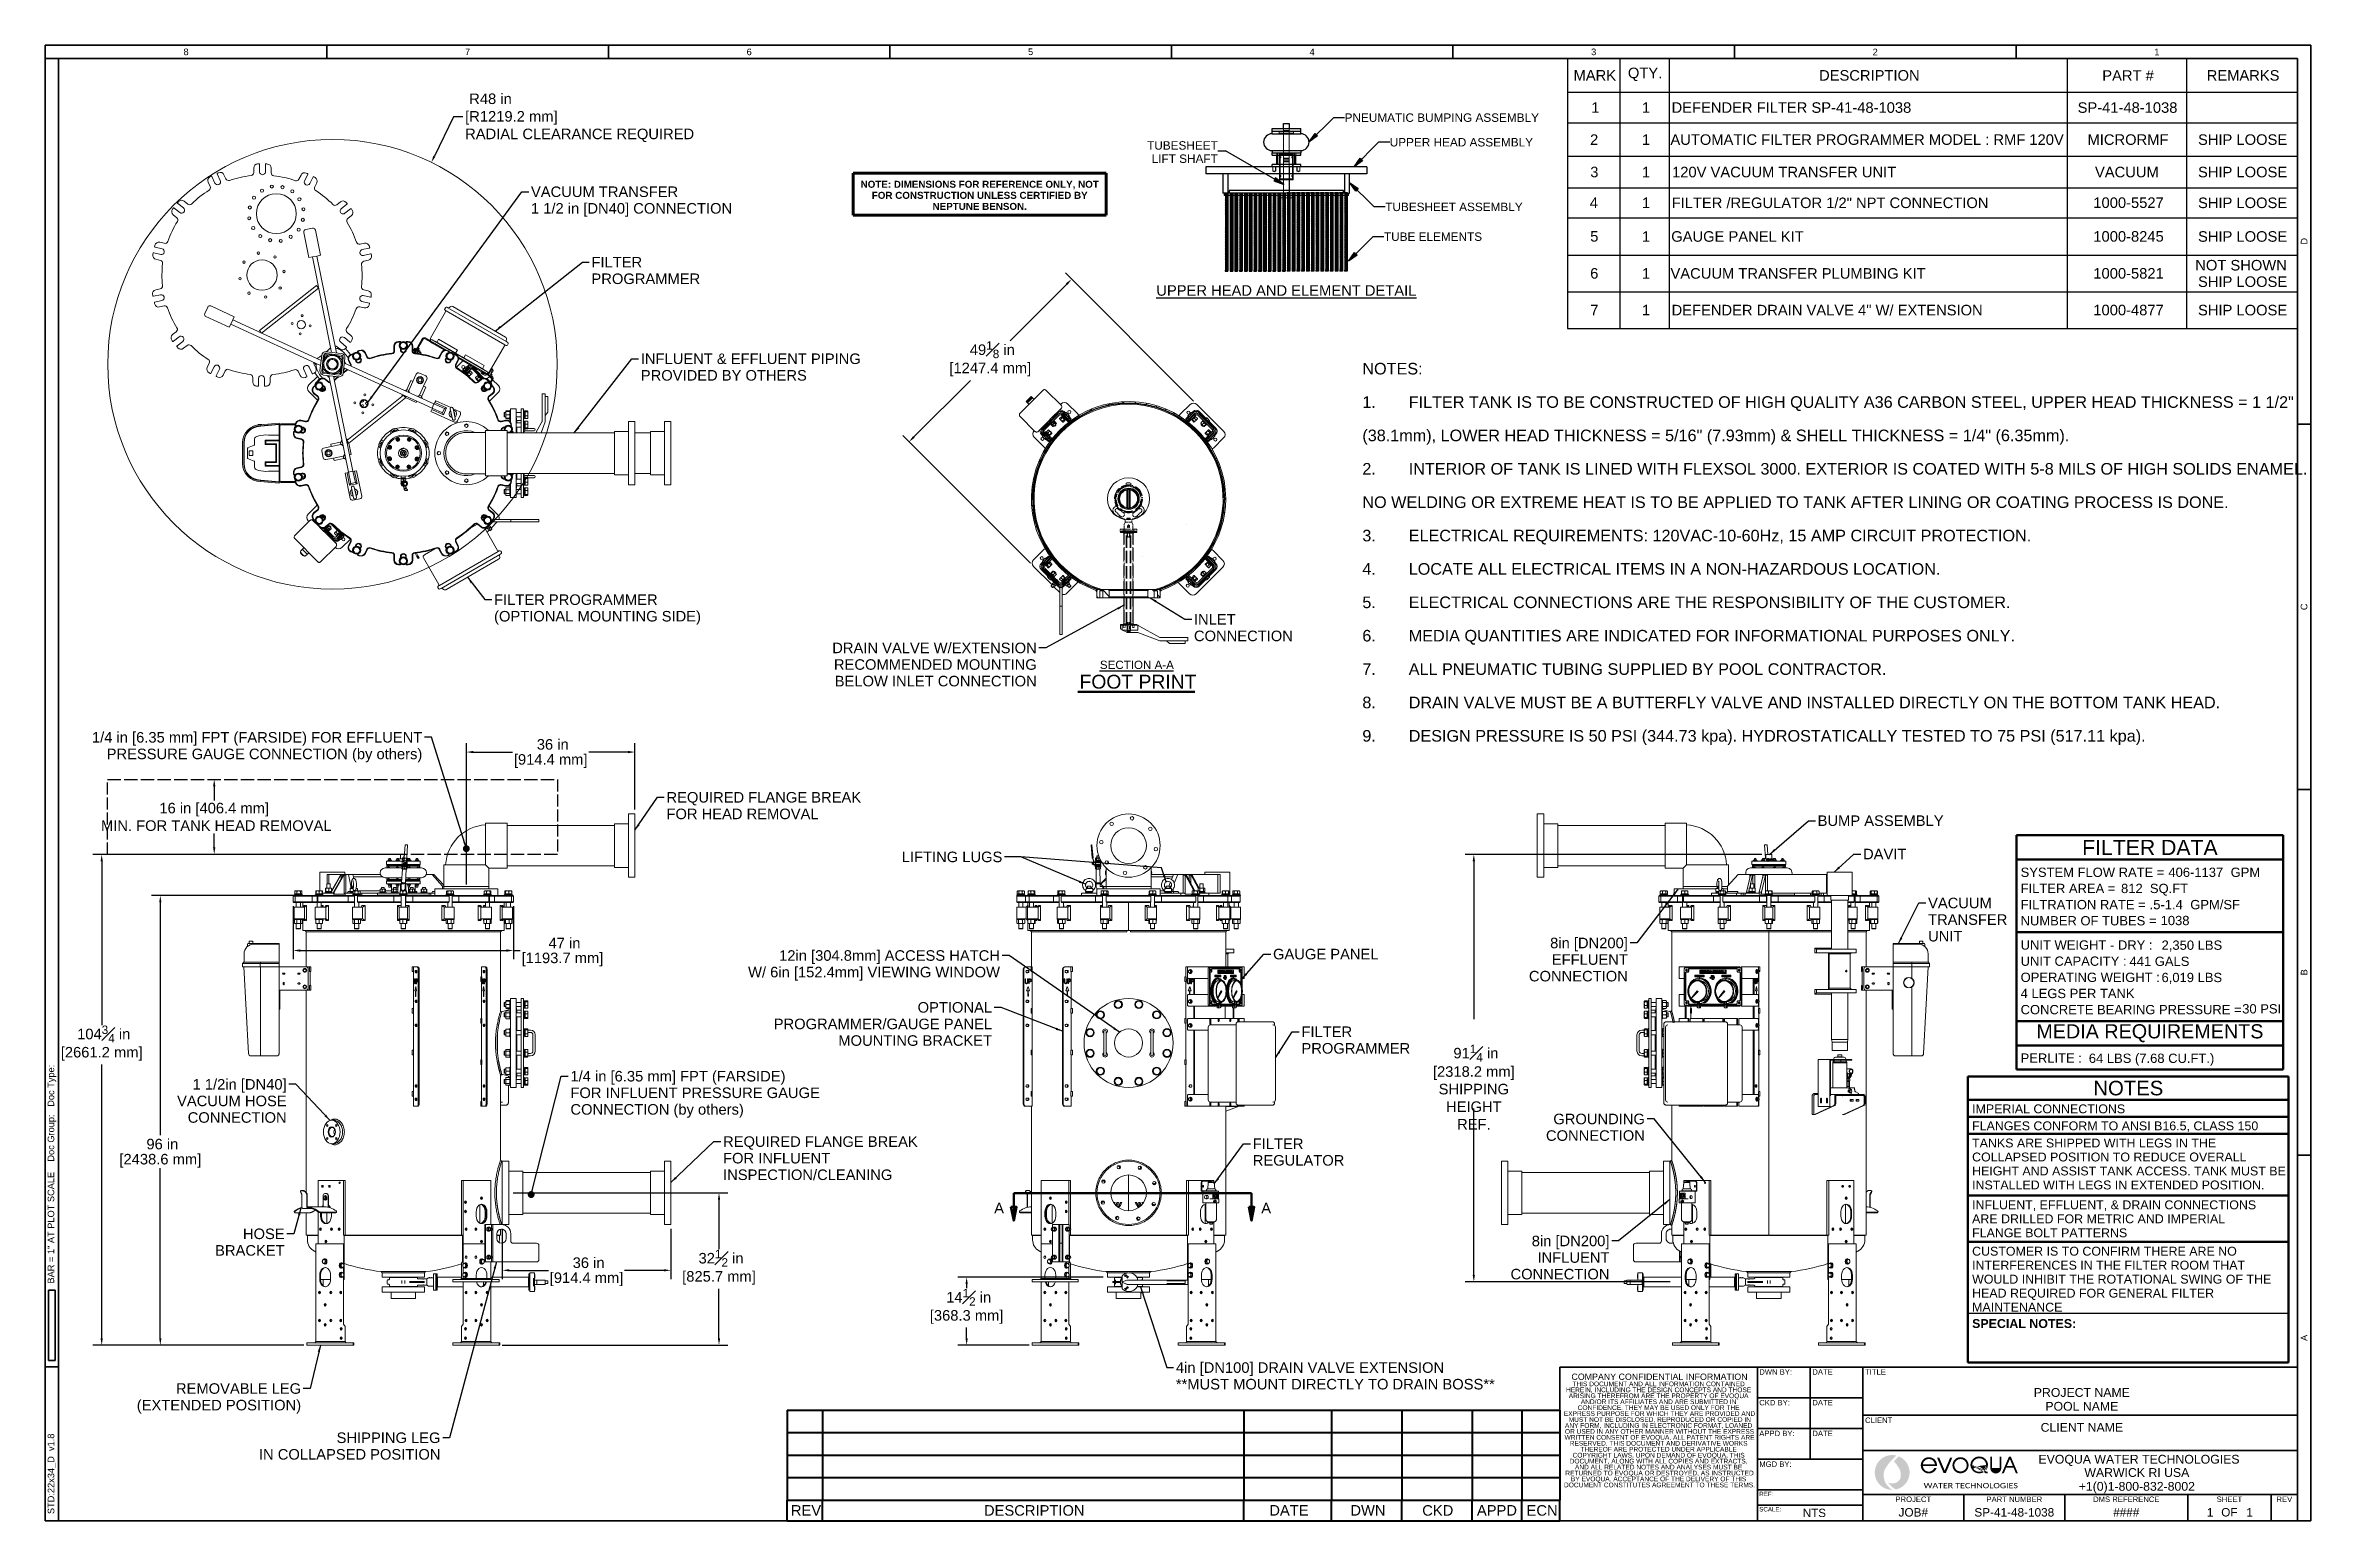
# Model space of a CAD drawing. Header units: inches. Extents: x 19 to 503, y 7 to 322.
import ezdxf
from ezdxf.enums import TextEntityAlignment as Align

# ---------------------------------------------------------------- set-up
doc = ezdxf.new("R2010")
doc.units = ezdxf.units.IN
doc.header["$LTSCALE"] = 15
doc.header["$MEASUREMENT"] = 0
for name, pattern in [('DASHED', [0.2067, 0.1654, -0.0413]), ('DASHED_SPACE', [0.2067, 0.1654, -0.0413]), ('DOUBLE_DASH_CHAIN', [1.2403, 0.6614, -0.0827, 0.1654, -0.0827, 0.1654, -0.0827]), ('HIDD1', [0.09713, 0.064753, -0.032377])]:
    doc.linetypes.add(name, pattern=pattern)
doc.layers.get('0').update_dxf_attribs({"lineweight": 25})
for name, color, linetype, lineweight in [('Border', 7, 'Continuous', 35), ('Dimension (ANSI)', 7, 'Continuous', 25), ('Hatch', 7, 'Continuous', 18), ('Hatch (ANSI)', 7, 'Continuous', 18), ('Hidden', 7, 'DASHED', 18), ('Section Line', 7, 'DOUBLE_DASH_CHAIN', 50), ('Sketch Geometry (ANSI)', 7, 'Continuous', 25), ('Sketch Geometry(MEMCOR)', 7, 'Continuous', 50), ('Symbol', 7, 'Continuous', 25), ('Symbol (ANSI)', 7, 'Continuous', 25), ('Symbols(MEMCOR)', 7, 'Continuous', 25), ('Title', 7, 'Continuous', 35), ('Visible', 7, 'Continuous', 18), ('Visible (ANSI)', 7, 'Continuous', 50)]:
    doc.layers.add(name, color=color, linetype=linetype, lineweight=lineweight)
doc.layers.add('Brade', color=5, linetype='Continuous', lineweight=25, true_color=0x0000ff)
doc.styles.add('MEMCOR', font='arial.ttf')
doc.styles.add('MEMCOR Medium', font='arial.ttf')
doc.styles.add('Note Text (ANSI)', font='arial.ttf')
doc.styles.add('Standard A-B-C', font='arial.ttf')
doc.styles.add('Standard D-E', font='arial.ttf')
doc.styles.add('Standard D-E NeptuneBenson', font='arial.ttf')
doc.styles.add('Text Style175', font='arial.ttf')
doc.styles.add('Text Style176', font='arial.ttf')
doc.styles.add('Text Style234', font='arial.ttf')
doc.styles.add('Text Style238', font='arial.ttf')
doc.styles.add('Text Style326', font='arial.ttf')
doc.styles.add('Text Style347', font='arial.ttf')
doc.styles.add('Text Style5', font='arial.ttf')
doc.dimstyles.new('Default (ANSI)', dxfattribs={"dimscale": 15, "dimtxt": 0.15, "dimasz": 0.098425, "dimexe": 0.125, "dimexo": 0.0625, "dimgap": 0.031496, "dimtad": 0, "dimtih": 1, "dimtoh": 1, "dimdec": 4, "dimrnd": 1e-08, "dimzin": 3, "dimdsep": 46, "dimlunit": 5, "dimtxsty": 'MEMCOR Medium', "dimcen": 0.09, "dimdle": 0.393701, "dimclrd": 256, "dimclre": 256, "dimclrt": 256, "dimadec": 0, "dimazin": 1, "dimtfac": 0.8, "dimtofl": 0, "dimtmove": 0, "dimatfit": 3, "dimfxl": 1, "dimfrac": 1, "dimtolj": 1, "dimtzin": 4, "dimlwd": -1, "dimlwe": -1, "dimarcsym": 0})
doc.dimstyles.new('Default (ANSI)$7', dxfattribs={"dimscale": 15, "dimtxt": 0.15, "dimasz": 0.098425, "dimexe": 0.125, "dimexo": 0.0625, "dimgap": 0.031496, "dimtad": 0, "dimtih": 1, "dimtoh": 1, "dimdec": 4, "dimrnd": 1e-08, "dimzin": 3, "dimdsep": 46, "dimlunit": 5, "dimtxsty": 'MEMCOR Medium', "dimcen": 0.09, "dimdle": 0.393701, "dimclrd": 256, "dimclre": 256, "dimclrt": 256, "dimadec": 0, "dimazin": 1, "dimtfac": 0.8, "dimtofl": 0, "dimtmove": 0, "dimatfit": 3, "dimfxl": 1, "dimfrac": 1, "dimtolj": 1, "dimtzin": 4, "dimlwd": -1, "dimlwe": -1, "dimarcsym": 0})
doc.dimstyles.new('Default (ANSI)-01', dxfattribs={"dimscale": 15, "dimtxt": 0.15, "dimasz": 0.098425, "dimexe": 0.125, "dimexo": 0.0625, "dimgap": 0.031496, "dimtad": 0, "dimtih": 1, "dimtoh": 1, "dimdec": 4, "dimrnd": 1e-08, "dimzin": 3, "dimdsep": 46, "dimlunit": 5, "dimtxsty": 'MEMCOR Medium', "dimcen": 0.09, "dimdle": 0.393701, "dimclrd": 256, "dimclre": 256, "dimclrt": 256, "dimadec": 0, "dimazin": 1, "dimtfac": 0.8, "dimtofl": 0, "dimtmove": 0, "dimatfit": 3, "dimfxl": 1, "dimfrac": 1, "dimtolj": 1, "dimtzin": 4, "dimlwd": -1, "dimlwe": -1, "dimarcsym": 0})
doc.dimstyles.new('Default D-E$7', dxfattribs={"dimscale": 15, "dimtxt": 0.15, "dimasz": 0.098425, "dimexe": 0.125, "dimexo": 0.0625, "dimgap": 0.031496, "dimtad": 0, "dimtih": 1, "dimtoh": 1, "dimrnd": 1e-08, "dimzin": 4, "dimdsep": 46, "dimtxsty": 'Standard D-E', "dimcen": 0.09, "dimdle": 0.393701, "dimclrd": 256, "dimclre": 256, "dimclrt": 256, "dimadec": 0, "dimazin": 1, "dimtfac": 1, "dimtofl": 0, "dimtmove": 0, "dimatfit": 3, "dimfxl": 1, "dimtolj": 1, "dimtzin": 4, "dimlwd": -1, "dimlwe": -1, "dimarcsym": 0})
doc.dimstyles.new('in [mm] D-E NeptuneBenson$7', dxfattribs={"dimscale": 15, "dimtxt": 0.15, "dimasz": 0.098425, "dimexe": 0.125, "dimexo": 0.063, "dimgap": 0.031496, "dimtad": 0, "dimtih": 1, "dimtoh": 1, "dimdec": 4, "dimrnd": 1e-08, "dimzin": 3, "dimdsep": 46, "dimlunit": 5, "dimtxsty": 'Standard D-E', "dimcen": 0.09, "dimdle": 0.393701, "dimclrd": 256, "dimclre": 256, "dimclrt": 256, "dimadec": 1, "dimazin": 1, "dimtfac": 1, "dimtofl": 0, "dimtmove": 0, "dimatfit": 3, "dimfxl": 1, "dimfrac": 1, "dimtolj": 1, "dimtzin": 4, "dimlwd": -1, "dimlwe": -1, "dimarcsym": 0})

msp = doc.modelspace()

# ---------------------------------------------------------------- texts
at = {"layer": 'Symbol', "char_height": 2.25000007, "line_spacing_factor": 0.944221, "style": 'Standard D-E'}
for s, insert, width, attachment_point in [('\\fArial|b0|i0;INLET \\P\\fArial|b0|i0;CONNECTION', (264.031314, 201.072746), 21.13491015, 1), ('\\fArial|b0|i0;DRAIN VALVE W/EXTENSION\\P\\fArial|b0|i0;RECOMMENDED MOUNTING\\P\\fArial|b0|i0;BELOW INLET CONNECTION', (230.453983, 194.964076), 43.67435448, 3)]:
    msp.add_mtext(s, dxfattribs=dict(at, insert=insert, width=width, attachment_point=attachment_point))
at = {"layer": 'Symbol', "attachment_point": 7}
for s, insert, char_height, style in [('SECTION A-A', (243.946299, 189.320775), 1.76999994, 'Text Style347'), ('FOOT PRINT', (239.597663, 185.107641), 2.9527559, 'Text Style326')]:
    msp.add_mtext(s, dxfattribs=dict(at, insert=insert, char_height=char_height, style=style))
at = {"layer": 'Symbol (ANSI)'}
for s, insert, char_height, width, attachment_point, line_spacing_factor, style in [('\\fArial|b0|i0;VACUUM TRANSFER\\P\\fArial|b0|i0;1 1/2 in [DN40] CONNECTION', (122.456946, 292.360463), 2.25000007, 42.969515, 1, 0.944221, 'Standard D-E'), ('\\fArial|b0|i0;FILTER\\P\\fArial|b0|i0;PROGRAMMER', (135.375706, 277.323086), 2.25000007, 23.23228074, 1, 0.944221, 'MEMCOR Medium'), ('\\fArial|b0|i0;INFLUENT & EFFLUENT PIPING\\P\\fArial|b0|i0;PROVIDED BY OTHERS', (145.918368, 256.706285), 2.25000007, 46.9893311, 1, 0.944221, 'MEMCOR Medium'), ('\\fArial|b0|i0;\\H2.4750;NOTES:\\P\\fArial|b0|i0;\\H2.4750;1.^I\\fArial|b0|i0;\\H2.4750;FILTER TANK IS TO BE CONSTRUCTED OF HIGH QUALITY A36 CARBON STEEL, UPPER HEAD THICKNESS = 1 1/2" \\P(38.1mm), LOWER HEAD THICKNESS = 5/16" (7.93mm) & SHELL THICKNESS = 1/4" (6.35mm).\\P\\fArial|b0|i0;\\H2.4750;2.^I\\fArial|b0|i0;\\H2.4750;INTERIOR OF TANK IS LINED WITH FLEXSOL 3000. EXTERIOR IS COATED WITH 5-8 MILS OF HIGH SOLIDS ENAMEL. \\PNO WELDING OR EXTREME HEAT IS TO BE APPLIED TO TANK AFTER LINING OR COATING PROCESS IS DONE.\\P\\fArial|b0|i0;\\H2.4750;3.^I\\fArial|b0|i0;\\H2.4750;ELECTRICAL REQUIREMENTS: 120VAC-10-60Hz, 15 AMP CIRCUIT PROTECTION.\\P\\fArial|b0|i0;\\H2.4750;4.^I\\fArial|b0|i0;\\H2.4750;LOCATE ALL ELECTRICAL ITEMS IN A NON-HAZARDOUS LOCATION.\\P\\fArial|b0|i0;\\H2.4750;5.^I\\fArial|b0|i0;\\H2.4750;ELECTRICAL CONNECTIONS ARE THE RESPONSIBILITY OF THE CUSTOMER.\\P\\fArial|b0|i0;\\H2.4750;6.^I\\fArial|b0|i0;\\H2.4750;MEDIA QUANTITIES ARE INDICATED FOR INFORMATIONAL PURPOSES ONLY.\\P\\fArial|b0|i0;\\H2.4750;7.^I\\fArial|b0|i0;\\H2.4750;ALL PNEUMATIC TUBING SUPPLIED BY POOL CONTRACTOR.\\P\\fArial|b0|i0;\\H2.4750;8.^I\\fArial|b0|i0;\\H2.4750;DRAIN VALVE MUST BE A BUTTERFLY VALVE AND INSTALLED DIRECTLY ON THE BOTTOM TANK HEAD.\\P\\fArial|b0|i0;\\H2.4750;9.^I\\fArial|b0|i0;\\H2.4750;DESIGN PRESSURE IS 50 PSI (344.73 kpa). HYDROSTATICALLY TESTED TO 75 PSI (517.11 kpa).', (299.990642, 254.700882), 2.474999921, 202.69427771, 1, 1.727336, 'Standard D-E NeptuneBenson'), ('\\fArial|b0|i0;FILTER PROGRAMMER\\P\\fArial|b0|i0;(OPTIONAL MOUNTING SIDE)', (114.581908, 205.273447), 2.25000007, 44.18883737, 1, 0.944221, 'MEMCOR Medium'), ('\\fArial|b0|i0;1/4 in [6.35 mm] FPT (FARSIDE) FOR EFFLUENT\\P\\fArial|b0|i0;PRESSURE GAUGE CONNECTION (by others)\\P', (99.255461, 175.877589), 2.25000007, 70.56288456, 3, 0.944221, 'MEMCOR Medium'), ('\\fArial|b0|i0;REQUIRED FLANGE BREAK\\P\\fArial|b0|i0;FOR HEAD REMOVAL', (151.393607, 163.069459), 2.25000007, 41.58041515, 1, 0.944221, 'MEMCOR Medium'), ('\\fArial|b0|i0;VACUUM\\P\\fArial|b0|i0;TRANSFER\\P\\fArial|b0|i0;UNIT', (420.791239, 140.505319), 2.25000007, 16.94531375, 1, 0.944221, 'MEMCOR Medium'), ('\\fArial|b0|i0;8in [DN200] \\P\\fArial|b0|i0;EFFLUENT\\P\\fArial|b0|i0;CONNECTION', (356.687296, 131.972036), 2.25000007, 21.13491015, 3, 0.944221, 'MEMCOR Medium'), ('\\fArial|b0|i0;12in [304.8mm] ACCESS HATCH\\P\\fArial|b0|i0;W/ 6in [152.4mm] VIEWING WINDOW', (222.604638, 129.295762), 2.25000007, 53.78734972, 3, 0.944221, 'MEMCOR Medium'), ('\\fArial|b0|i0;OPTIONAL\\P\\fArial|b0|i0;PROGRAMMER/GAUGE PANEL\\P\\fArial|b0|i0;MOUNTING BRACKET', (220.919101, 118.221993), 2.25000007, 46.64462852, 3, 0.944221, 'MEMCOR Medium'), ('\\fArial|b0|i0;FILTER\\P\\fArial|b0|i0;PROGRAMMER', (286.986165, 113.017678), 2.25000007, 23.23228074, 1, 0.944221, 'MEMCOR Medium'), ('\\fArial|b0|i0;1 1/2in [DN40] \\P\\fArial|b0|i0;VACUUM HOSE\\P\\fArial|b0|i0;CONNECTION\\P', (70.284352, 101.790461), 2.25000007, 23.40891934, 3, 0.944221, 'MEMCOR Medium'), ('\\fArial|b0|i0;1/4 in [6.35 mm] FPT (FARSIDE) \\P\\fArial|b0|i0;FOR INFLUENT PRESSURE GAUGE \\P\\fArial|b0|i0;CONNECTION (by others)', (130.886123, 103.52422), 2.25000007, 54.15434912, 1, 0.944221, 'MEMCOR Medium'), ('\\fArial|b0|i0;GROUNDING\\P\\fArial|b0|i0;CONNECTION', (360.326752, 94.392699), 2.25000007, 21.13491015, 3, 0.944221, 'MEMCOR Medium'), ('\\fArial|b0|i0;REQUIRED FLANGE BREAK\\P\\fArial|b0|i0;FOR INFLUENT\\P\\fArial|b0|i0;INSPECTION/CLEANING', (163.479635, 89.565605), 2.25000007, 41.58041515, 1, 0.944221, 'MEMCOR Medium'), ('\\fArial|b0|i0;FILTER\\P\\fArial|b0|i0;REGULATOR', (276.58927, 89.102217), 2.25000007, 19.56574044, 1, 0.944221, 'MEMCOR Medium'), ('\\fArial|b0|i0;HOSE\\P\\fArial|b0|i0;BRACKET', (69.857022, 69.873149), 2.25000007, 14.85137301, 3, 0.944221, 'MEMCOR Medium'), ('\\fArial|b0|i0;8in [DN200]\\P\\fArial|b0|i0;INFLUENT\\P\\fArial|b0|i0;CONNECTION', (352.763292, 68.352224), 2.25000007, 21.13491015, 3, 0.944221, 'MEMCOR Medium'), ('\\fArial|b0|i0;4in [DN100] DRAIN VALVE EXTENSION\\P\\fArial|b0|i0;**MUST MOUNT DIRECTLY TO DRAIN BOSS**', (260.171685, 41.313788), 2.25000007, 68.12252773, 1, 0.944221, 'MEMCOR Medium'), ('\\fArial|b0|i0;REMOVABLE LEG\\P\\fArial|b0|i0;(EXTENDED POSITION)', (73.375953, 36.841838), 2.25000007, 35.10994986, 3, 0.944221, 'MEMCOR Medium'), ('\\fArial|b0|i0;SHIPPING LEG\\P\\fArial|b0|i0;IN COLLAPSED POSITION', (103.140159, 26.330268), 2.25000007, 38.78334845, 3, 0.944221, 'MEMCOR Medium')]:
    msp.add_mtext(s, dxfattribs=dict(at, insert=insert, char_height=char_height, width=width, attachment_point=attachment_point, line_spacing_factor=line_spacing_factor, style=style))
at = {"layer": 'Symbol (ANSI)', "char_height": 2.25000007, "style": 'MEMCOR Medium'}
for s, insert, width, attachment_point in [('\\fArial|b0|i0;BUMP ASSEMBLY', (397.209613, 158.08051), 26.90739425, 1), ('\\fArial|b0|i0;LIFTING LUGS', (223.118733, 150.34952), 21.4847575, 3), ('\\fArial|b0|i0;DAVIT', (406.912013, 150.958467), 9.25895666, 1), ('\\fArial|b0|i0;GAUGE PANEL', (280.914962, 129.595371), 22.53944573, 1)]:
    msp.add_mtext(s, dxfattribs=dict(at, insert=insert, width=width, attachment_point=attachment_point))

# ---------------------------------------------------------------- blocks, each defined once
blk = doc.blocks.new('Borders 22x34_D')
at = {"layer": 'Border'}
for p, q in [((33.5, 21.5), (1.25, 21.5)), ((1.25, 21.5), (1.25, 0.5)), ((33.312, 21.312), (1.25, 21.312)), ((1.437, 0.5), (1.437, 21.312)), ((5.258, 21.5), (5.258, 21.312)), ((9.266, 21.5), (9.266, 21.312)), ((13.273, 21.5), (13.273, 21.312)), ((17.281, 21.5), (17.281, 21.312)), ((21.289, 21.5), (21.289, 21.312)), ((25.297, 21.5), (25.297, 21.312)), ((29.305, 21.5), (29.305, 21.312)), ((33.312, 0.5), (33.312, 21.312)), ((33.5, 0.5), (33.5, 21.5)), ((33.312, 16.109), (33.5, 16.109)), ((33.312, 10.906), (33.5, 10.906)), ((33.312, 5.703), (33.5, 5.703)), ((1.391, 3.781), (1.297, 3.781)), ((1.297, 3.781), (1.297, 2.781)), ((1.391, 2.781), (1.391, 3.781)), ((1.25, 2.688), (1.437, 2.688)), ((1.297, 2.781), (1.391, 2.781)), ((1.25, 0.5), (33.5, 0.5)), ((1.25, 0.5), (7.811, 0.5))]:
    blk.add_line(p, q, dxfattribs=at)
at = {"layer": 'Border', "char_height": 0.094, "attachment_point": 5, "style": 'Standard A-B-C'}
for s, insert in [('\\fArial|b0|i0;\\H0.0940;8', (3.254, 21.406)), ('\\fArial|b0|i0;\\H0.0940;7', (7.262, 21.407)), ('\\fArial|b0|i0;\\H0.0940;6', (11.27, 21.406)), ('\\fArial|b0|i0;\\H0.0940;5', (15.277, 21.407)), ('\\fArial|b0|i0;\\H0.0940;4', (19.285, 21.406)), ('\\fArial|b0|i0;\\H0.0940;3', (23.293, 21.406)), ('\\fArial|b0|i0;\\H0.0940;2', (27.301, 21.406)), ('\\fArial|b0|i0;\\H0.0940;1', (31.309, 21.406))]:
    blk.add_mtext(s, dxfattribs=dict(at, insert=insert))
at = {"layer": 'Border', "char_height": 0.094, "rotation": 90, "style": 'Standard A-B-C'}
for s, insert, attachment_point in [('\\fArial|b0|i0;\\H0.0940;D', (33.406, 18.711), 5), ('\\fArial|b0|i0;\\H0.0940;C', (33.406, 13.508), 5), ('\\fArial|b0|i0;\\H0.0940;B', (33.406, 8.305), 5), ('\\fArial|b0|i0;\\H0.0940;BAR = 1" AT PLOT SCALE    Doc Group:   Doc Type: ', (1.344, 3.875), 4), ('\\fArial|b0|i0;\\H0.0940;A', (33.406, 3.102), 5), ('\\fArial|b0|i0;\\H0.0940;STD:22x34_D  v1.8', (1.344, 0.594), 4)]:
    blk.add_mtext(s, dxfattribs=dict(at, insert=insert, attachment_point=attachment_point))
blk = doc.blocks.new('Title Blocks D-E')
at = {"layer": 'Hatch'}
h = blk.add_hatch(color=256, dxfattribs=at)
edge = h.paths.add_edge_path()
edge.add_arc((19.982, 9.944), 0.248, 76.679, 270.1895)
edge.add_spline(control_points=[(19.983, 9.696), (19.953, 9.717), (19.907, 9.758), (19.877, 9.809), (19.863, 9.86), (19.859, 9.914), (19.864, 9.955), (19.882, 9.997), (19.916, 10.051), (19.948, 10.092), (19.993, 10.14), (20.039, 10.185)], knot_values=[1, 1, 1, 1, 1, 2, 3, 4, 5, 6, 7, 8, 9, 9, 9, 9, 9], degree=4, periodic=0)
h = blk.add_hatch(color=256, dxfattribs=at)
edge = h.paths.add_edge_path()
edge.add_line((20.077, 10.173), (20.007, 10.102))
edge.add_spline(control_points=[(20.007, 10.102), (20.039, 10.066), (20.062, 10.032), (20.08, 10.006), (20.093, 9.983), (20.106, 9.938), (20.106, 9.885), (20.097, 9.845), (20.065, 9.813), (20.035, 9.793), (19.989, 9.788), (19.943, 9.788), (19.923, 9.803)], knot_values=[1, 1, 1, 1, 1, 2, 3, 4, 5, 6, 7, 8, 9, 10, 10, 10, 10, 10], degree=4, periodic=0)
edge.add_spline(control_points=[(19.923, 9.803), (19.945, 9.77), (19.968, 9.745), (19.996, 9.724), (20.035, 9.701)], knot_values=[1, 1, 1, 1, 1, 2, 2, 2, 2, 2], degree=4, periodic=0)
edge.add_arc((19.982, 9.944), 0.248, 282.2596, 427.5742)
h = blk.add_hatch(color=256, dxfattribs=at)
edge = h.paths.add_edge_path(flags=0)
edge.add_arc((20.505, 10.051), 0.0859, 6.7767, 173.2233)
edge.add_line((20.419, 10.061), (20.59, 10.061))
edge = h.paths.add_edge_path()
edge.add_arc((20.505, 10.046), 0.116, 354.8678, 699.9289)
edge.add_line((20.613, 10.006), (20.583, 10.006))
edge.add_arc((20.504, 10.041), 0.0853, 183.1818, 336.4721, ccw=False)
edge.add_line((20.419, 10.036), (20.62, 10.036))
blk.add_hatch(color=256, dxfattribs=at).paths.add_polyline_path([(20.839, 10.157), (20.746, 9.936), (20.714, 9.936), (20.62, 10.157), (20.651, 10.157), (20.73, 9.972), (20.808, 10.157)])
h = blk.add_hatch(color=256, dxfattribs=at)
edge = h.paths.add_edge_path(flags=0)
edge.add_arc((20.955, 10.047), 0.089, 0, 360)
edge = h.paths.add_edge_path()
edge.add_arc((20.955, 10.047), 0.115, 0, 360)
h = blk.add_hatch(color=256, dxfattribs=at)
edge = h.paths.add_edge_path(flags=0)
edge.add_spline(control_points=[(21.29, 9.982), (21.287, 9.984), (21.279, 9.99), (21.266, 10.001), (21.249, 10.013), (21.218, 10.031), (21.173, 10.034), (21.147, 10.031), (21.125, 10.026)], knot_values=[-5.525972, -5.525972, -5.525972, -5.525972, -5.525972, -5, -4, -3, -2, -1, -1, -1, -1, -1], degree=4, periodic=0)
edge.add_arc((21.221, 10.054), 0.0997, 182.5887, 196.4669, ccw=False)
edge.add_arc((21.221, 10.048), 0.0996, 0.9395, 179.0605, ccw=False)
edge.add_arc((21.221, 10.054), 0.0997, 313.5602, 357.4113, ccw=False)
edge = h.paths.add_edge_path(flags=0)
edge.add_spline(control_points=[(21.136, 10.001), (21.147, 10.007), (21.164, 10.008), (21.188, 10.008), (21.224, 9.998), (21.249, 9.984), (21.261, 9.975), (21.268, 9.969), (21.27, 9.967)], knot_values=[-5.475497, -5.475497, -5.475497, -5.475497, -5.475497, -4.475497, -3.475497, -2.475497, -1.475497, -1, -1, -1, -1, -1], degree=4, periodic=0)
edge.add_arc((21.221, 10.054), 0.0997, 211.8702, 299.6018, ccw=False)
edge = h.paths.add_edge_path()
edge.add_line((21.343, 9.955), (21.343, 9.931))
edge.add_spline(control_points=[(21.343, 9.931), (21.326, 9.931), (21.312, 9.932), (21.302, 9.94), (21.292, 9.948), (21.289, 9.951)], knot_values=[6.426385, 6.426385, 6.426385, 6.426385, 6.426385, 7.426385, 8, 8, 8, 8, 8], degree=4, periodic=0)
edge.add_arc((21.221, 10.057), 0.126, 183.1673, 302.8004, ccw=False)
edge.add_arc((21.221, 10.046), 0.126, 2.9412, 178.4354, ccw=False)
edge.add_arc((21.221, 10.057), 0.126, 314.2286, 358.2094, ccw=False)
edge.add_spline(control_points=[(21.309, 9.966), (21.311, 9.965), (21.316, 9.961), (21.322, 9.958), (21.331, 9.955), (21.343, 9.955)], knot_values=[6.5852, 6.5852, 6.5852, 6.5852, 6.5852, 7, 8, 8, 8, 8, 8], degree=4, periodic=0)
h = blk.add_hatch(color=256, dxfattribs=at)
edge = h.paths.add_edge_path()
edge.add_arc((21.457, 10.009), 0.0797, 180, 360)
edge.add_line((21.537, 10.009), (21.537, 10.168))
edge.add_line((21.537, 10.168), (21.51, 10.168))
edge.add_line((21.51, 10.168), (21.51, 10.008))
edge.add_arc((21.456, 10.008), 0.0532, -180, 0, ccw=False)
edge.add_line((21.403, 10.008), (21.403, 10.168))
edge.add_line((21.403, 10.168), (21.378, 10.168))
edge.add_line((21.378, 10.168), (21.378, 10.009))
h = blk.add_hatch(color=256, dxfattribs=at)
h.paths.add_polyline_path([(21.615, 10.036), (21.658, 10.135), (21.7, 10.036)], flags=0)
h.paths.add_polyline_path([(21.771, 9.934), (21.743, 9.934), (21.71, 10.012), (21.605, 10.012), (21.571, 9.934), (21.543, 9.934), (21.644, 10.168), (21.672, 10.168)])
at = {"layer": 'Title'}
for p, q in [((18.065, 11.445), (15.252, 11.445)), ((15.252, 11.445), (15.252, 9.258)), ((19.565, 11.445), (18.065, 11.445)), ((18.065, 11.445), (18.065, 9.258)), ((18.065, 9.258), (18.065, 11.445)), ((18.815, 11.445), (18.815, 10.133)), ((19.565, 11.445), (25.752, 11.445)), ((19.565, 9.258), (19.565, 11.445)), ((19.565, 9.258), (19.565, 11.445)), ((25.752, 11.445), (25.752, 9.258)), ((18.065, 11.008), (19.565, 11.008)), ((19.565, 10.758), (25.752, 10.758)), ((18.065, 10.57), (19.565, 10.57)), ((18.065, 10.133), (19.565, 10.133)), ((19.565, 10.258), (25.752, 10.258)), ((18.065, 9.695), (19.565, 9.695)), ((18.065, 9.477), (19.565, 9.477)), ((19.565, 9.633), (25.752, 9.633)), ((21.002, 9.633), (21.002, 9.258)), ((22.44, 9.633), (22.44, 9.258)), ((24.19, 9.633), (24.19, 9.258)), ((25.377, 9.633), (25.377, 9.258)), ((15.252, 9.258), (18.065, 9.258)), ((18.065, 9.258), (19.565, 9.258)), ((25.752, 9.258), (19.565, 9.258)), ((25.752, 9.258), (25.752, 9.258)), ((25.752, 9.258), (25.94, 9.258))]:
    blk.add_line(p, q, dxfattribs=at)
at = {"layer": 'Title', "insert": (16.67, 11.352), "char_height": 0.06, "width": 2.72591, "attachment_point": 2, "line_spacing_factor": 0.757101, "style": 'Standard A-B-C'}
blk.add_mtext('{\\H1.5x;COMPANY CONFIDENTIAL INFORMATION\\P\\H0.74444x;THIS DOCUMENT AND ALL INFORMATION CONTAINED \\H1.55017x; \\H0.64509x;HEREIN, INCLUDING THE DESIGN CONCEPTS AND THOSE \\H1.34683x; \\H0.74248x;ARISING THEREFROM ARE THE PROPERTY OF EVOQUA \\H1.34875x; \\H0.74142x;AND/OR ITS AFFILIATES AND ARE SUBMITTED IN \\H1.34874x; \\H0.74143x;CONFIDENCE. THEY MAY BE USED ONLY FOR THE \\H1.34874x; \\H0.74143x;EXPRESS PURPOSE FOR WHICH THEY ARE PROVIDED AND \\H1.34874x; \\H0.74143x;MUST NOT BE DISCLOSED, REPRODUCED OR COPIED IN \\H1.34874x; \\H0.74143x;ANY FORM, INCLUDING IN ELECTRONIC FORMAT, LOANED \\H1.34874x; \\H0.74143x;OR USED IN ANY OTHER MANNER WITHOUT THE EXPRESS \\H1.34874x; \\H0.74143x;WRITTEN CONSENT OF EVOQUA. ALL PATENT RIGHTS ARE \\H1.34874x; \\H0.74143x;RESERVED. THIS DOCUMENT AND DERIVATIVE WORKS \\H1.34874x; \\H0.74143x;THEREOF ARE PROTECTED UNDER APPLICABLE \\H1.34874x; \\H0.74143x;COPYRIGHT LAWS. UPON DEMAND OF EVOQUA, THIS \\H1.34874x; \\H0.74143x;DOCUMENT, ALONG WITH ALL COPIES AND EXTRACTS, \\H1.34874x; \\H0.74143x;AND ALL RELATED NOTES AND ANALYSES MUST BE \\H1.34874x; \\H0.74143x;RETURNED TO EVOQUA OR DESTROYED, AS INSTRUCTED \\H1.34874x; \\H0.74143x;BY EVOQUA. ACCEPTANCE OF THE DELIVERY OF THIS \\H1.34874x; \\H0.74143x;DOCUMENT CONSTITUTES AGREEMENT TO THESE TERMS\\H1.01493x;.\\H1.3289x; }', dxfattribs=at)
at = {"layer": 'Title'}
for s, insert, char_height, attachment_point, style in [('\\fArial|b0|i0;\\H0.0780;DWN BY:', (18.09, 11.414), 0.078, 1, 'Standard A-B-C'), ('\\fArial|b0|i0;\\H0.0780;DATE', (18.846, 11.414), 0.078, 1, 'Standard A-B-C'), ('\\fArial|b0|i0;\\H0.0780;TITLE', (19.596, 11.414), 0.078, 1, 'Standard A-B-C'), ('\\fArial|b0|i0;\\H0.0780;CKD BY:', (18.09, 10.977), 0.078, 1, 'Standard A-B-C'), ('\\fArial|b0|i0;\\H0.0780;DATE', (18.846, 10.977), 0.078, 1, 'Standard A-B-C'), ('\\fArial|b0|i0;\\H0.0780;CLIENT', (19.596, 10.727), 0.078, 1, 'Standard A-B-C'), ('\\fArial|b0|i0;\\H0.0780;DATE', (18.846, 10.539), 0.078, 1, 'Standard A-B-C'), ('\\fArial|b0|i0;\\H0.0780;MGD BY:', (18.09, 10.102), 0.078, 1, 'Standard A-B-C'), ('\\fArial|b0|i0;\\H0.1250;EVOQUA WATER TECHNOLOGIES', (22.065, 10.195), 0.125, 1, 'Standard A-B-C'), ('\\fCalibri|b0|i0;\\W1.20;\\H0.0750;WATER TECHNOLOGIES', (21.772, 9.795), 0.075, 3, 'Standard D-E'), ('\\fArial|b0|i0;\\H0.0630;SCALE:', (18.09, 9.452), 0.063, 1, 'Standard A-B-C'), ('\\fArial|b0|i0;\\H0.0630;REF:', (18.09, 9.67), 0.063, 1, 'Standard A-B-C'), ('\\fArial|b0|i0;\\H0.0780;PROJECT', (20.283, 9.602), 0.078, 2, 'Standard A-B-C'), ('\\fArial|b0|i0;\\H0.0780;PART NUMBER', (21.721, 9.602), 0.078, 2, 'Standard A-B-C'), ('\\fArial|b0|i0;\\H0.0780;DMS REFERENCE', (23.315, 9.602), 0.078, 2, 'Standard A-B-C'), ('\\fArial|b0|i0;\\H0.0780;SHEET', (24.783, 9.602), 0.078, 2, 'Standard A-B-C'), ('\\fArial|b0|i0;\\H0.1200;OF', (24.783, 9.377), 0.12, 5, 'Standard A-B-C'), ('\\fArial|b0|i0;\\H0.0780;REV', (25.565, 9.602), 0.078, 2, 'Standard A-B-C')]:
    blk.add_mtext(s, dxfattribs=dict(at, insert=insert, char_height=char_height, attachment_point=attachment_point, style=style))
at = {"layer": 'Title', "style": 'Standard A-B-C'}
for s, insert, char_height, attachment_point, line_spacing_factor in [('\\fArial|b0|i0;\\H0.1250;\\P\\fArial|b0|i0;\\H0.1250; PROJECT NAME\\P\\fArial|b0|i0;\\H0.1250; POOL NAME', (22.658, 11.082), 0.125, 5, 0.944221), ('\\fArial|b0|i0;\\H0.1250; CLIENT NAME\\P\\fArial|b0|i0;\\H0.1250; ', (22.658, 10.487), 0.125, 5, 0.944221), ('\\fArial|b0|i0;\\H0.0780;APPD BY:\\P', (18.09, 10.539), 0.078, 1, 3.028468), ('\\fArial|b0|i0;\\H0.1250;WARWICK RI USA\\P\\fArial|b0|i0;\\H0.1250;+1(0)1-800-832-8002', (23.465, 10.006), 0.125, 2, 0.944221)]:
    blk.add_mtext(s, dxfattribs=dict(at, insert=insert, char_height=char_height, attachment_point=attachment_point, line_spacing_factor=line_spacing_factor))
at = {"layer": 'Title'}
for tag, height, style, p in [('DESIGNER', 0.094, 'Text Style175', (18.44, 11.141)), ('CREATION_DATE', 0.094, 'Text Style175', (19.19, 11.141)), ('CHECKED_BY', 0.094, 'Text Style175', (18.44, 10.703)), ('CHECKED_DATE', 0.094, 'Text Style175', (19.19, 10.703)), ('ENG_APPROVED_BY', 0.094, 'Text Style175', (18.44, 10.266)), ('ENG_APPROVAL_DATE', 0.094, 'Text Style175', (19.19, 10.266)), ('MANAGER', 0.094, 'Text Style175', (18.815, 9.828)), ('REVISION_NUMBER', 0.12, 'Text Style5', (25.565, 9.377))]:
    blk.add_attdef(tag, text='', height=height, dxfattribs=dict(at, style=style)).set_placement(p, align=Align.MIDDLE_CENTER)
at = {"layer": 'Title', "style": 'Text Style176'}
blk.add_attdef('!Reference', text='', height=0.078, dxfattribs=at).set_placement((18.877, 9.527), align=Align.BOTTOM_CENTER)
at = {"layer": 'Title'}
for tag, p, height, style in [('Scale_1_001', (18.71, 9.31), 0.118, 'Text Style234'), ('PROJECT_001', (20.073, 9.317), 0.12, 'Text Style5'), ('PART_NUMBER_001', (21.152, 9.317), 0.12, 'Text Style5'), ('@DMS_Reference_001', (23.128, 9.317), 0.12, 'Text Style5'), ('Sheet_Number_001', (24.462, 9.317), 0.12, 'Text Style5'), ('Number_of_sheets_001', (25.023, 9.314), 0.125, 'Text Style238')]:
    blk.add_attdef(tag, p, '', height=height, dxfattribs=dict(at, style=style))
blk = doc.blocks.new('NOTES')
at = {"layer": 'Sketch Geometry (ANSI)'}
blk.add_line((-2.075, -1.21), (2.075, -1.21), dxfattribs=at)
at = {"layer": 'Sketch Geometry(MEMCOR)'}
for p, q in [((-2.075, 1.85), (2.075, 1.85)), ((-2.075, -1.85), (-2.075, 1.85)), ((2.075, 1.85), (2.075, -1.85)), ((-2.075, 1.55), (2.075, 1.55)), ((-2.075, 1.33), (2.075, 1.33)), ((-2.075, 1.11), (2.075, 1.11)), ((-2.075, 1.11), (2.075, 1.11)), ((-2.075, 0.31), (2.075, 0.31)), ((-2.075, -0.29), (2.075, -0.29)), ((2.075, -1.85), (-2.075, -1.85))]:
    blk.add_line(p, q, dxfattribs=at)
at = {"layer": 'Symbols(MEMCOR)', "color": 7, "style": 'MEMCOR'}
for s, insert, char_height, attachment_point in [('\\fArial|b0|i0;\\H0.1880;NOTES', (0, 1.7), 0.188, 5), ('\\fArial|b0|i0;IMPERIAL CONNECTIONS', (-2.022, 1.49), 0.11497, 1), ('\\fArial|b1|i0;\\H0.1150;SPECIAL NOTES:', (-2.022, -1.288), 0.11497, 1)]:
    blk.add_mtext(s, dxfattribs=dict(at, insert=insert, char_height=char_height, attachment_point=attachment_point))
at = {"layer": 'Symbols(MEMCOR)', "color": 7, "insert": (-2.022, 1.27), "char_height": 0.11497, "width": 3.91379, "attachment_point": 1, "style": 'MEMCOR'}
blk.add_mtext('\\fArial|b0|i0;FLANGES CONFORM TO ANSI B16.5, CLASS 150', dxfattribs=at)
at = {"layer": 'Symbols(MEMCOR)', "color": 7, "char_height": 0.114972, "attachment_point": 1, "line_spacing_factor": 0.944221, "style": 'MEMCOR'}
for s, insert, width in [('\\fArial|b0|i0;TANKS ARE SHIPPED WITH LEGS IN THE COLLAPSED POSITION TO REDUCE OVERALL HEIGHT AND ASSIST TANK ACCESS. TANK MUST BE INSTALLED WITH LEGS IN EXTENDED POSITION.', (-2.022, 1.048), 4.12515), ('\\fArial|b0|i0;INFLUENT, EFFLUENT, & DRAIN CONNECTIONS ARE DRILLED FOR METRIC AND IMPERIAL FLANGE BOLT PATTERNS', (-2.022, 0.248), 3.92382), ('\\fArial|b0|i0;CUSTOMER IS TO CONFIRM THERE ARE NO INTERFERENCES IN THE FILTER ROOM THAT WOULD INHIBIT THE ROTATIONAL SWING OF THE HEAD REQUIRED FOR GENERAL FILTER MAINTENANCE', (-2.022, -0.352), 4.08313)]:
    blk.add_mtext(s, dxfattribs=dict(at, insert=insert, width=width))
at = {"layer": 'Symbols(MEMCOR)', "color": 7, "style": 'MEMCOR'}
for tag, p in [('@Special_Notes', (-2.022, -1.483)), ('@Special_Notes1', (-2.022, -1.677))]:
    blk.add_attdef(tag, text='', height=0.115, dxfattribs=at).set_placement(p, align=Align.TOP_LEFT)
blk = doc.blocks.new('UPPER HEAD ADN ELEMENT DETAIL')
at = {"layer": 'Hatch (ANSI)'}
for points in [[(0.08, 0.372), (0.133, 0.425), (0.124, 0.433)], [(0.08, 0.372), (0.141, 0.416), (0.133, 0.425)], [(0.445, 0.258), (0.401, 0.197), (0.454, 0.249)], [(0.454, 0.249), (0.401, 0.197), (0.462, 0.24)], [(-0.163, 0.108), (-0.17, 0.097), (-0.099, 0.071)], [(-0.157, 0.119), (-0.163, 0.108), (-0.099, 0.071)], [(0.43, 0.041), (0.369, 0.085), (0.422, 0.032)], [(0.422, 0.032), (0.369, 0.085), (0.413, 0.023)], [(0.404, -0.414), (0.361, -0.475), (0.413, -0.423)], [(0.413, -0.423), (0.361, -0.475), (0.422, -0.432)]]:
    blk.add_hatch(color=256, dxfattribs=at).paths.add_polyline_path(points)
for p, q in [((-0.102, 0.504), (-0.06, 0.504)), ((-0.102, 0.47), (-0.102, 0.504)), ((-0.06, 0.504), (-0.06, 0.47)), ((-0.183, 0.47), (0.021, 0.47)), ((-0.183, 0.449), (-0.183, 0.47)), ((-0.183, 0.449), (0.021, 0.449)), ((-0.183, 0.432), (-0.183, 0.449)), ((-0.183, 0.432), (0.021, 0.432)), ((0.021, 0.449), (0.021, 0.47)), ((0.021, 0.432), (0.021, 0.449)), ((0.493, 0.197), (-0.655, 0.197)), ((-0.655, 0.197), (-0.655, 0.146)), ((-0.183, 0.313), (-0.183, 0.296)), ((-0.183, 0.313), (0.021, 0.313)), ((-0.183, 0.296), (0.021, 0.296)), ((-0.183, 0.279), (-0.183, 0.296)), ((-0.183, 0.279), (0.021, 0.279)), ((0.021, 0.214), (-0.183, 0.214)), ((-0.183, 0.197), (-0.183, 0.214)), ((-0.149, 0.214), (-0.149, 0.279)), ((-0.013, 0.214), (-0.013, 0.279)), ((0.021, 0.313), (0.021, 0.296)), ((0.021, 0.279), (0.021, 0.296)), ((0.021, 0.197), (0.021, 0.214)), ((0.401, 0.197), (0.027, 0.197)), ((0.493, 0.197), (0.493, 0.146)), ((0.493, 0.146), (-0.655, 0.146)), ((-0.532, 0.146), (-0.532, 0.01)), ((-0.498, 0.01), (-0.532, 0.01)), ((-0.523, 0.01), (-0.523, -0.007)), ((-0.498, 0.146), (-0.498, 0.01)), ((0.335, 0.01), (-0.498, 0.01)), ((0.327, 0.027), (-0.489, 0.027)), ((-0.489, 0.027), (-0.489, 0.01)), ((0.327, 0.01), (0.327, 0.027)), ((0.335, 0.01), (0.335, 0.146)), ((0.335, 0.01), (0.369, 0.01)), ((0.361, -0.007), (0.361, 0.01)), ((0.369, 0.01), (0.369, 0.146)), ((0.361, -0.007), (-0.523, -0.007))]:
    blk.add_line(p, q)
for centre, start, end in [((-0.183, 0.372), 90, 270), ((0.021, 0.372), 270, 90)]:
    blk.add_arc(centre, 0.0595, start, end)
at = {"layer": 'Brade', "lineweight": 25}
for p, q in [((-0.518, 0.012), (-0.495, 0.012)), ((-0.518, 0.01), (-0.518, 0.012)), ((-0.516, 0.01), (-0.516, 0.011)), ((-0.516, 0.011), (-0.497, 0.011)), ((-0.516, 0.01), (-0.497, 0.01)), ((-0.516, 0.01), (-0.497, 0.01)), ((-0.515, 0.01), (-0.515, -0.538)), ((-0.515, 0.01), (-0.515, -0.019)), ((-0.515, 0.008), (-0.515, 0.01)), ((-0.515, 0.01), (-0.497, 0.01)), ((-0.515, 0.008), (-0.498, 0.008)), ((-0.515, 0.008), (-0.498, 0.008)), ((-0.515, 0.007), (-0.498, 0.007)), ((-0.515, 0.005), (-0.498, 0.005)), ((-0.515, 0.004), (-0.498, 0.004)), ((-0.515, 0.002), (-0.498, 0.002)), ((-0.515, 0.001), (-0.498, 0.001)), ((-0.498, 0.01), (-0.498, -0.018)), ((-0.498, 0.008), (-0.498, 0.01)), ((-0.497, 0.01), (-0.497, 0.011)), ((-0.497, 0.01), (-0.497, -0.538)), ((-0.495, 0.01), (-0.495, 0.012)), ((-0.484, 0.012), (-0.461, 0.012)), ((-0.484, 0.01), (-0.484, 0.012)), ((-0.482, 0.01), (-0.482, 0.011)), ((-0.482, 0.011), (-0.463, 0.011)), ((-0.482, 0.01), (-0.463, 0.01)), ((-0.482, 0.01), (-0.463, 0.01)), ((-0.481, 0.01), (-0.481, -0.538)), ((-0.481, 0.01), (-0.481, -0.019)), ((-0.481, 0.008), (-0.481, 0.01)), ((-0.481, 0.01), (-0.463, 0.01)), ((-0.481, 0.008), (-0.464, 0.008)), ((-0.481, 0.008), (-0.464, 0.008)), ((-0.481, 0.007), (-0.464, 0.007)), ((-0.481, 0.005), (-0.464, 0.005)), ((-0.481, 0.004), (-0.464, 0.004)), ((-0.481, 0.002), (-0.464, 0.002)), ((-0.481, 0.001), (-0.464, 0.001)), ((-0.464, 0.01), (-0.464, -0.018)), ((-0.464, 0.008), (-0.464, 0.01)), ((-0.463, 0.01), (-0.463, 0.011)), ((-0.463, 0.01), (-0.463, -0.538)), ((-0.461, 0.01), (-0.461, 0.012)), ((-0.45, 0.012), (-0.427, 0.012)), ((-0.45, 0.01), (-0.45, 0.012)), ((-0.448, 0.01), (-0.448, 0.011)), ((-0.448, 0.011), (-0.429, 0.011)), ((-0.448, 0.01), (-0.429, 0.01)), ((-0.448, 0.01), (-0.429, 0.01)), ((-0.447, 0.01), (-0.447, -0.538)), ((-0.447, 0.01), (-0.447, -0.019)), ((-0.447, 0.008), (-0.447, 0.01)), ((-0.447, 0.01), (-0.429, 0.01)), ((-0.447, 0.008), (-0.43, 0.008)), ((-0.447, 0.008), (-0.43, 0.008)), ((-0.447, 0.007), (-0.43, 0.007)), ((-0.447, 0.005), (-0.43, 0.005)), ((-0.447, 0.004), (-0.43, 0.004)), ((-0.447, 0.002), (-0.43, 0.002)), ((-0.447, 0.001), (-0.43, 0.001)), ((-0.43, 0.01), (-0.43, -0.018)), ((-0.43, 0.008), (-0.43, 0.01)), ((-0.429, 0.01), (-0.429, 0.011)), ((-0.429, 0.01), (-0.429, -0.538)), ((-0.427, 0.01), (-0.427, 0.012)), ((-0.416, 0.012), (-0.393, 0.012)), ((-0.416, 0.01), (-0.416, 0.012)), ((-0.416, 0.01), (-0.416, 0.012)), ((-0.414, 0.01), (-0.414, 0.011)), ((-0.414, 0.011), (-0.395, 0.011)), ((-0.414, 0.01), (-0.395, 0.01)), ((-0.414, 0.01), (-0.395, 0.01)), ((-0.413, 0.01), (-0.413, -0.538)), ((-0.413, 0.01), (-0.413, -0.019)), ((-0.413, 0.008), (-0.413, 0.01)), ((-0.413, 0.01), (-0.395, 0.01)), ((-0.413, 0.008), (-0.396, 0.008)), ((-0.413, 0.008), (-0.396, 0.008)), ((-0.413, 0.007), (-0.396, 0.007)), ((-0.413, 0.005), (-0.396, 0.005)), ((-0.413, 0.004), (-0.396, 0.004)), ((-0.413, 0.002), (-0.396, 0.002)), ((-0.413, 0.001), (-0.396, 0.001)), ((-0.396, 0.01), (-0.396, -0.018)), ((-0.396, 0.008), (-0.396, 0.01)), ((-0.395, 0.01), (-0.395, 0.011)), ((-0.395, 0.01), (-0.395, -0.538)), ((-0.393, 0.01), (-0.393, 0.012)), ((-0.382, 0.012), (-0.359, 0.012)), ((-0.382, 0.01), (-0.382, 0.012)), ((-0.38, 0.01), (-0.38, 0.011)), ((-0.38, 0.011), (-0.361, 0.011)), ((-0.38, 0.01), (-0.361, 0.01)), ((-0.38, 0.01), (-0.361, 0.01)), ((-0.379, 0.01), (-0.379, -0.538)), ((-0.379, 0.01), (-0.379, -0.019)), ((-0.379, 0.008), (-0.379, 0.01)), ((-0.379, 0.01), (-0.361, 0.01)), ((-0.379, 0.008), (-0.362, 0.008)), ((-0.379, 0.008), (-0.362, 0.008)), ((-0.379, 0.007), (-0.362, 0.007)), ((-0.379, 0.005), (-0.362, 0.005)), ((-0.379, 0.004), (-0.362, 0.004)), ((-0.379, 0.002), (-0.362, 0.002)), ((-0.379, 0.001), (-0.362, 0.001)), ((-0.362, 0.01), (-0.362, -0.018)), ((-0.362, 0.008), (-0.362, 0.01)), ((-0.361, 0.01), (-0.361, 0.011)), ((-0.361, 0.01), (-0.361, -0.538)), ((-0.359, 0.01), (-0.359, 0.012)), ((-0.348, 0.012), (-0.325, 0.012)), ((-0.348, 0.01), (-0.348, 0.012)), ((-0.346, 0.01), (-0.346, 0.011)), ((-0.346, 0.011), (-0.327, 0.011)), ((-0.346, 0.01), (-0.327, 0.01)), ((-0.346, 0.01), (-0.327, 0.01)), ((-0.345, 0.01), (-0.345, -0.538)), ((-0.345, 0.01), (-0.345, -0.019)), ((-0.345, 0.008), (-0.345, 0.01)), ((-0.345, 0.01), (-0.327, 0.01)), ((-0.345, 0.008), (-0.328, 0.008)), ((-0.345, 0.008), (-0.328, 0.008)), ((-0.345, 0.007), (-0.328, 0.007)), ((-0.345, 0.005), (-0.328, 0.005)), ((-0.345, 0.004), (-0.328, 0.004)), ((-0.345, 0.002), (-0.328, 0.002)), ((-0.345, 0.001), (-0.328, 0.001)), ((-0.328, 0.01), (-0.328, -0.018)), ((-0.328, 0.008), (-0.328, 0.01)), ((-0.327, 0.01), (-0.327, 0.011)), ((-0.327, 0.01), (-0.327, -0.538)), ((-0.325, 0.01), (-0.325, 0.012)), ((-0.314, 0.012), (-0.291, 0.012)), ((-0.314, 0.01), (-0.314, 0.012)), ((-0.312, 0.01), (-0.312, 0.011)), ((-0.312, 0.011), (-0.293, 0.011)), ((-0.312, 0.01), (-0.293, 0.01)), ((-0.312, 0.01), (-0.293, 0.01)), ((-0.311, 0.01), (-0.311, -0.538)), ((-0.311, 0.01), (-0.311, -0.019)), ((-0.311, 0.008), (-0.311, 0.01)), ((-0.311, 0.01), (-0.293, 0.01)), ((-0.311, 0.008), (-0.294, 0.008)), ((-0.311, 0.008), (-0.294, 0.008)), ((-0.311, 0.007), (-0.294, 0.007)), ((-0.311, 0.005), (-0.294, 0.005)), ((-0.311, 0.004), (-0.294, 0.004)), ((-0.311, 0.002), (-0.294, 0.002)), ((-0.311, 0.001), (-0.294, 0.001)), ((-0.294, 0.01), (-0.294, -0.018)), ((-0.294, 0.008), (-0.294, 0.01)), ((-0.293, 0.01), (-0.293, 0.011)), ((-0.293, 0.01), (-0.293, -0.538)), ((-0.291, 0.01), (-0.291, 0.012)), ((-0.28, 0.01), (-0.28, 0.012)), ((-0.28, 0.012), (-0.257, 0.012)), ((-0.278, 0.011), (-0.259, 0.011)), ((-0.278, 0.01), (-0.278, 0.011)), ((-0.278, 0.01), (-0.259, 0.01)), ((-0.278, 0.01), (-0.259, 0.01)), ((-0.277, 0.01), (-0.277, -0.538)), ((-0.277, 0.01), (-0.259, 0.01)), ((-0.277, 0.008), (-0.277, 0.01)), ((-0.277, 0.01), (-0.277, -0.019)), ((-0.277, 0.008), (-0.26, 0.008)), ((-0.277, 0.008), (-0.26, 0.008)), ((-0.277, 0.007), (-0.26, 0.007)), ((-0.277, 0.005), (-0.26, 0.005)), ((-0.277, 0.004), (-0.26, 0.004)), ((-0.277, 0.002), (-0.26, 0.002)), ((-0.277, 0.001), (-0.26, 0.001)), ((-0.26, 0.008), (-0.26, 0.01)), ((-0.26, 0.01), (-0.26, -0.018)), ((-0.259, 0.01), (-0.259, 0.011)), ((-0.259, 0.01), (-0.259, -0.538)), ((-0.257, 0.01), (-0.257, 0.012)), ((-0.246, 0.012), (-0.223, 0.012)), ((-0.244, 0.011), (-0.225, 0.011)), ((-0.244, 0.01), (-0.244, 0.011)), ((-0.244, 0.01), (-0.225, 0.01)), ((-0.244, 0.01), (-0.225, 0.01)), ((-0.243, 0.01), (-0.225, 0.01)), ((-0.243, 0.008), (-0.243, 0.01)), ((-0.243, 0.01), (-0.243, -0.019)), ((-0.243, 0.01), (-0.243, -0.538)), ((-0.243, 0.008), (-0.226, 0.008)), ((-0.243, 0.008), (-0.226, 0.008)), ((-0.243, 0.007), (-0.226, 0.007)), ((-0.243, 0.005), (-0.226, 0.005)), ((-0.243, 0.004), (-0.226, 0.004)), ((-0.243, 0.002), (-0.226, 0.002)), ((-0.243, 0.001), (-0.226, 0.001)), ((-0.226, 0.008), (-0.226, 0.01)), ((-0.226, 0.01), (-0.226, -0.018)), ((-0.225, 0.01), (-0.225, 0.011)), ((-0.225, 0.01), (-0.225, -0.538)), ((-0.223, 0.01), (-0.223, 0.012)), ((-0.212, 0.01), (-0.212, 0.012)), ((-0.212, 0.012), (-0.189, 0.012)), ((-0.21, 0.011), (-0.191, 0.011)), ((-0.21, 0.01), (-0.21, 0.011)), ((-0.21, 0.01), (-0.191, 0.01)), ((-0.21, 0.01), (-0.191, 0.01)), ((-0.209, 0.01), (-0.191, 0.01)), ((-0.209, 0.008), (-0.209, 0.01)), ((-0.209, 0.01), (-0.209, -0.019)), ((-0.209, 0.01), (-0.209, -0.538)), ((-0.209, 0.008), (-0.192, 0.008)), ((-0.209, 0.008), (-0.192, 0.008)), ((-0.209, 0.007), (-0.192, 0.007)), ((-0.209, 0.005), (-0.192, 0.005)), ((-0.209, 0.004), (-0.192, 0.004)), ((-0.209, 0.002), (-0.192, 0.002)), ((-0.209, 0.001), (-0.192, 0.001)), ((-0.192, 0.008), (-0.192, 0.01)), ((-0.192, 0.01), (-0.192, -0.018)), ((-0.191, 0.01), (-0.191, 0.011)), ((-0.191, 0.01), (-0.191, -0.538)), ((-0.189, 0.01), (-0.189, 0.012)), ((-0.178, 0.01), (-0.178, 0.012)), ((-0.178, 0.012), (-0.155, 0.012)), ((-0.176, 0.011), (-0.157, 0.011)), ((-0.176, 0.01), (-0.176, 0.011)), ((-0.176, 0.01), (-0.157, 0.01)), ((-0.176, 0.01), (-0.157, 0.01)), ((-0.175, 0.01), (-0.157, 0.01)), ((-0.175, 0.008), (-0.175, 0.01)), ((-0.175, 0.01), (-0.175, -0.019)), ((-0.175, 0.01), (-0.175, -0.538)), ((-0.175, 0.008), (-0.158, 0.008)), ((-0.175, 0.008), (-0.158, 0.008)), ((-0.175, 0.007), (-0.158, 0.007)), ((-0.175, 0.005), (-0.158, 0.005)), ((-0.175, 0.004), (-0.158, 0.004)), ((-0.175, 0.002), (-0.158, 0.002)), ((-0.175, 0.001), (-0.158, 0.001)), ((-0.158, 0.008), (-0.158, 0.01)), ((-0.158, 0.01), (-0.158, -0.018)), ((-0.157, 0.01), (-0.157, 0.011)), ((-0.157, 0.01), (-0.157, -0.538)), ((-0.155, 0.01), (-0.155, 0.012)), ((-0.144, 0.01), (-0.144, 0.012)), ((-0.144, 0.012), (-0.121, 0.012)), ((-0.142, 0.011), (-0.123, 0.011)), ((-0.142, 0.01), (-0.142, 0.011)), ((-0.142, 0.01), (-0.123, 0.01)), ((-0.142, 0.01), (-0.123, 0.01)), ((-0.141, 0.01), (-0.123, 0.01)), ((-0.141, 0.008), (-0.141, 0.01)), ((-0.141, 0.01), (-0.141, -0.019)), ((-0.141, 0.01), (-0.141, -0.538)), ((-0.141, 0.008), (-0.124, 0.008)), ((-0.141, 0.008), (-0.124, 0.008)), ((-0.141, 0.007), (-0.124, 0.007)), ((-0.141, 0.005), (-0.124, 0.005)), ((-0.141, 0.004), (-0.124, 0.004)), ((-0.141, 0.002), (-0.124, 0.002)), ((-0.141, 0.001), (-0.124, 0.001)), ((-0.124, 0.008), (-0.124, 0.01)), ((-0.124, 0.01), (-0.124, -0.018)), ((-0.123, 0.01), (-0.123, 0.011)), ((-0.123, 0.01), (-0.123, -0.538)), ((-0.121, 0.01), (-0.121, 0.012)), ((-0.11, 0.01), (-0.11, 0.012)), ((-0.11, 0.012), (-0.087, 0.012)), ((-0.108, 0.01), (-0.108, 0.011)), ((-0.108, 0.011), (-0.089, 0.011)), ((-0.108, 0.01), (-0.089, 0.01)), ((-0.108, 0.01), (-0.089, 0.01)), ((-0.107, 0.008), (-0.107, 0.01)), ((-0.107, 0.01), (-0.107, -0.019)), ((-0.107, 0.01), (-0.089, 0.01)), ((-0.107, 0.01), (-0.107, -0.538)), ((-0.107, 0.008), (-0.09, 0.008)), ((-0.107, 0.008), (-0.09, 0.008)), ((-0.107, 0.007), (-0.09, 0.007)), ((-0.107, 0.005), (-0.09, 0.005)), ((-0.107, 0.004), (-0.09, 0.004)), ((-0.107, 0.002), (-0.09, 0.002)), ((-0.107, 0.001), (-0.09, 0.001)), ((-0.096, 0.01), (-0.096, -0.003)), ((-0.09, 0.008), (-0.09, 0.01)), ((-0.09, 0.01), (-0.09, -0.018)), ((-0.089, 0.01), (-0.089, 0.011)), ((-0.089, 0.01), (-0.089, -0.538)), ((-0.087, 0.01), (-0.087, 0.012)), ((-0.076, 0.01), (-0.076, 0.012)), ((-0.053, 0.012), (-0.076, 0.012)), ((-0.074, 0.01), (-0.074, 0.011)), ((-0.055, 0.011), (-0.074, 0.011)), ((-0.055, 0.01), (-0.074, 0.01)), ((-0.055, 0.01), (-0.074, 0.01)), ((-0.073, 0.008), (-0.073, 0.01)), ((-0.073, 0.01), (-0.073, -0.018)), ((-0.073, 0.01), (-0.073, -0.538)), ((-0.055, 0.01), (-0.073, 0.01)), ((-0.056, 0.008), (-0.073, 0.008)), ((-0.056, 0.008), (-0.073, 0.008)), ((-0.056, 0.007), (-0.073, 0.007)), ((-0.056, 0.005), (-0.073, 0.005)), ((-0.056, 0.004), (-0.073, 0.004)), ((-0.056, 0.002), (-0.073, 0.002)), ((-0.056, 0.001), (-0.073, 0.001)), ((-0.067, 0.01), (-0.067, -0.003)), ((-0.056, 0.008), (-0.056, 0.01)), ((-0.056, 0.01), (-0.056, -0.019)), ((-0.055, 0.01), (-0.055, 0.011)), ((-0.055, 0.01), (-0.055, -0.538)), ((-0.053, 0.01), (-0.053, 0.012)), ((-0.042, 0.01), (-0.042, 0.012)), ((-0.019, 0.012), (-0.042, 0.012)), ((-0.021, 0.011), (-0.04, 0.011)), ((-0.04, 0.01), (-0.04, 0.011)), ((-0.021, 0.01), (-0.04, 0.01)), ((-0.021, 0.01), (-0.04, 0.01)), ((-0.021, 0.01), (-0.039, 0.01)), ((-0.039, 0.008), (-0.039, 0.01)), ((-0.039, 0.01), (-0.039, -0.018)), ((-0.039, 0.01), (-0.039, -0.538)), ((-0.022, 0.008), (-0.039, 0.008)), ((-0.022, 0.008), (-0.039, 0.008)), ((-0.022, 0.007), (-0.039, 0.007)), ((-0.022, 0.005), (-0.039, 0.005)), ((-0.022, 0.004), (-0.039, 0.004)), ((-0.022, 0.002), (-0.039, 0.002)), ((-0.022, 0.001), (-0.039, 0.001)), ((-0.022, 0.008), (-0.022, 0.01)), ((-0.022, 0.01), (-0.022, -0.019)), ((-0.021, 0.01), (-0.021, 0.011)), ((-0.021, 0.01), (-0.021, -0.538)), ((-0.019, 0.01), (-0.019, 0.012)), ((-0.008, 0.01), (-0.008, 0.012)), ((0.015, 0.012), (-0.008, 0.012)), ((0.013, 0.011), (-0.006, 0.011)), ((-0.006, 0.01), (-0.006, 0.011)), ((0.013, 0.01), (-0.006, 0.01)), ((0.013, 0.01), (-0.006, 0.01)), ((0.013, 0.01), (-0.005, 0.01)), ((-0.005, 0.008), (-0.005, 0.01)), ((-0.005, 0.01), (-0.005, -0.018)), ((-0.005, 0.01), (-0.005, -0.538)), ((0.012, 0.008), (-0.005, 0.008)), ((0.012, 0.008), (-0.005, 0.008)), ((0.012, 0.007), (-0.005, 0.007)), ((0.012, 0.005), (-0.005, 0.005)), ((0.012, 0.004), (-0.005, 0.004)), ((0.012, 0.002), (-0.005, 0.002)), ((0.012, 0.001), (-0.005, 0.001)), ((0.012, 0.008), (0.012, 0.01)), ((0.012, 0.01), (0.012, -0.019)), ((0.013, 0.01), (0.013, 0.011)), ((0.013, 0.01), (0.013, -0.538)), ((0.015, 0.01), (0.015, 0.012)), ((0.026, 0.01), (0.026, 0.012)), ((0.049, 0.012), (0.026, 0.012)), ((0.047, 0.011), (0.028, 0.011)), ((0.028, 0.01), (0.028, 0.011)), ((0.047, 0.01), (0.028, 0.01)), ((0.047, 0.01), (0.028, 0.01)), ((0.047, 0.01), (0.029, 0.01)), ((0.029, 0.008), (0.029, 0.01)), ((0.029, 0.01), (0.029, -0.018)), ((0.029, 0.01), (0.029, -0.538)), ((0.046, 0.008), (0.029, 0.008)), ((0.046, 0.008), (0.029, 0.008)), ((0.046, 0.007), (0.029, 0.007)), ((0.046, 0.005), (0.029, 0.005)), ((0.046, 0.004), (0.029, 0.004)), ((0.046, 0.002), (0.029, 0.002)), ((0.046, 0.001), (0.029, 0.001)), ((0.046, 0.008), (0.046, 0.01)), ((0.046, 0.01), (0.046, -0.019)), ((0.047, 0.01), (0.047, 0.011)), ((0.047, 0.01), (0.047, -0.538)), ((0.049, 0.01), (0.049, 0.012)), ((0.06, 0.01), (0.06, 0.012)), ((0.083, 0.012), (0.06, 0.012)), ((0.081, 0.011), (0.062, 0.011)), ((0.062, 0.01), (0.062, 0.011)), ((0.081, 0.01), (0.062, 0.01)), ((0.081, 0.01), (0.062, 0.01)), ((0.081, 0.01), (0.063, 0.01)), ((0.063, 0.008), (0.063, 0.01)), ((0.063, 0.01), (0.063, -0.018)), ((0.063, 0.01), (0.063, -0.538)), ((0.08, 0.008), (0.063, 0.008)), ((0.08, 0.008), (0.063, 0.008)), ((0.08, 0.007), (0.063, 0.007)), ((0.08, 0.005), (0.063, 0.005)), ((0.08, 0.004), (0.063, 0.004)), ((0.08, 0.002), (0.063, 0.002)), ((0.08, 0.001), (0.063, 0.001)), ((0.08, 0.008), (0.08, 0.01)), ((0.08, 0.01), (0.08, -0.019)), ((0.081, 0.01), (0.081, 0.011)), ((0.081, 0.01), (0.081, -0.538)), ((0.094, 0.01), (0.094, 0.012)), ((0.117, 0.012), (0.094, 0.012)), ((0.115, 0.011), (0.096, 0.011)), ((0.096, 0.01), (0.096, 0.011)), ((0.115, 0.01), (0.096, 0.01)), ((0.115, 0.01), (0.096, 0.01)), ((0.097, 0.01), (0.097, -0.538)), ((0.115, 0.01), (0.097, 0.01)), ((0.097, 0.008), (0.097, 0.01)), ((0.097, 0.01), (0.097, -0.018)), ((0.114, 0.008), (0.097, 0.008)), ((0.114, 0.008), (0.097, 0.008)), ((0.114, 0.007), (0.097, 0.007)), ((0.114, 0.005), (0.097, 0.005)), ((0.114, 0.004), (0.097, 0.004)), ((0.114, 0.002), (0.097, 0.002)), ((0.114, 0.001), (0.097, 0.001)), ((0.114, 0.008), (0.114, 0.01)), ((0.114, 0.01), (0.114, -0.019)), ((0.115, 0.01), (0.115, 0.011)), ((0.115, 0.01), (0.115, -0.538)), ((0.117, 0.01), (0.117, 0.012)), ((0.151, 0.012), (0.128, 0.012)), ((0.128, 0.01), (0.128, 0.012)), ((0.13, 0.01), (0.13, 0.011)), ((0.149, 0.011), (0.13, 0.011)), ((0.149, 0.01), (0.13, 0.01)), ((0.149, 0.01), (0.13, 0.01)), ((0.131, 0.01), (0.131, -0.538)), ((0.131, 0.01), (0.131, -0.018)), ((0.131, 0.008), (0.131, 0.01)), ((0.149, 0.01), (0.131, 0.01)), ((0.148, 0.008), (0.131, 0.008)), ((0.148, 0.008), (0.131, 0.008)), ((0.148, 0.007), (0.131, 0.007)), ((0.148, 0.005), (0.131, 0.005)), ((0.148, 0.004), (0.131, 0.004)), ((0.148, 0.002), (0.131, 0.002)), ((0.148, 0.001), (0.131, 0.001)), ((0.148, 0.01), (0.148, -0.019)), ((0.148, 0.008), (0.148, 0.01)), ((0.149, 0.01), (0.149, 0.011)), ((0.149, 0.01), (0.149, -0.538)), ((0.151, 0.01), (0.151, 0.012)), ((0.185, 0.012), (0.162, 0.012)), ((0.162, 0.01), (0.162, 0.012)), ((0.164, 0.01), (0.164, 0.011)), ((0.183, 0.011), (0.164, 0.011)), ((0.183, 0.01), (0.164, 0.01)), ((0.183, 0.01), (0.164, 0.01)), ((0.165, 0.01), (0.165, -0.538)), ((0.165, 0.01), (0.165, -0.018)), ((0.165, 0.008), (0.165, 0.01)), ((0.183, 0.01), (0.165, 0.01)), ((0.182, 0.008), (0.165, 0.008)), ((0.182, 0.008), (0.165, 0.008)), ((0.182, 0.007), (0.165, 0.007)), ((0.182, 0.005), (0.165, 0.005)), ((0.182, 0.004), (0.165, 0.004)), ((0.182, 0.002), (0.165, 0.002)), ((0.182, 0.001), (0.165, 0.001)), ((0.182, 0.01), (0.182, -0.019)), ((0.182, 0.008), (0.182, 0.01)), ((0.183, 0.01), (0.183, 0.011)), ((0.183, 0.01), (0.183, -0.538)), ((0.185, 0.01), (0.185, 0.012)), ((0.219, 0.012), (0.196, 0.012)), ((0.196, 0.01), (0.196, 0.012)), ((0.198, 0.01), (0.198, 0.011)), ((0.217, 0.011), (0.198, 0.011)), ((0.217, 0.01), (0.198, 0.01)), ((0.217, 0.01), (0.198, 0.01)), ((0.199, 0.01), (0.199, -0.538)), ((0.199, 0.01), (0.199, -0.018)), ((0.199, 0.008), (0.199, 0.01)), ((0.217, 0.01), (0.199, 0.01)), ((0.216, 0.008), (0.199, 0.008)), ((0.216, 0.008), (0.199, 0.008)), ((0.216, 0.007), (0.199, 0.007)), ((0.216, 0.005), (0.199, 0.005)), ((0.216, 0.004), (0.199, 0.004)), ((0.216, 0.002), (0.199, 0.002)), ((0.216, 0.001), (0.199, 0.001)), ((0.216, 0.01), (0.216, -0.019)), ((0.216, 0.008), (0.216, 0.01)), ((0.217, 0.01), (0.217, 0.011)), ((0.217, 0.01), (0.217, -0.538)), ((0.219, 0.01), (0.219, 0.012)), ((0.253, 0.012), (0.23, 0.012)), ((0.23, 0.01), (0.23, 0.012)), ((0.232, 0.01), (0.232, 0.011)), ((0.251, 0.011), (0.232, 0.011)), ((0.251, 0.01), (0.232, 0.01)), ((0.251, 0.01), (0.232, 0.01)), ((0.233, 0.01), (0.233, -0.538)), ((0.233, 0.01), (0.233, -0.018)), ((0.233, 0.008), (0.233, 0.01)), ((0.251, 0.01), (0.233, 0.01)), ((0.25, 0.008), (0.233, 0.008)), ((0.25, 0.008), (0.233, 0.008)), ((0.25, 0.007), (0.233, 0.007)), ((0.25, 0.005), (0.233, 0.005)), ((0.25, 0.004), (0.233, 0.004)), ((0.25, 0.002), (0.233, 0.002)), ((0.25, 0.001), (0.233, 0.001)), ((0.25, 0.01), (0.25, -0.019)), ((0.25, 0.008), (0.25, 0.01)), ((0.251, 0.01), (0.251, 0.011)), ((0.251, 0.01), (0.251, -0.538)), ((0.253, 0.01), (0.253, 0.012)), ((0.253, 0.01), (0.253, 0.012)), ((0.287, 0.012), (0.264, 0.012)), ((0.264, 0.01), (0.264, 0.012)), ((0.266, 0.01), (0.266, 0.011)), ((0.285, 0.011), (0.266, 0.011)), ((0.285, 0.01), (0.266, 0.01)), ((0.285, 0.01), (0.266, 0.01)), ((0.267, 0.008), (0.267, 0.01)), ((0.285, 0.01), (0.267, 0.01)), ((0.267, 0.01), (0.267, -0.538)), ((0.267, 0.01), (0.267, -0.018)), ((0.284, 0.008), (0.267, 0.008)), ((0.284, 0.008), (0.267, 0.008)), ((0.284, 0.007), (0.267, 0.007)), ((0.284, 0.005), (0.267, 0.005)), ((0.284, 0.004), (0.267, 0.004)), ((0.284, 0.002), (0.267, 0.002)), ((0.284, 0.001), (0.267, 0.001)), ((0.284, 0.008), (0.284, 0.01)), ((0.284, 0.01), (0.284, -0.019)), ((0.285, 0.01), (0.285, 0.011)), ((0.285, 0.01), (0.285, -0.538)), ((0.287, 0.01), (0.287, 0.012)), ((0.321, 0.012), (0.298, 0.012)), ((0.298, 0.01), (0.298, 0.012)), ((0.3, 0.01), (0.3, 0.011)), ((0.319, 0.011), (0.3, 0.011)), ((0.319, 0.01), (0.3, 0.01)), ((0.319, 0.01), (0.3, 0.01)), ((0.301, 0.01), (0.301, -0.538)), ((0.301, 0.01), (0.301, -0.018)), ((0.301, 0.008), (0.301, 0.01)), ((0.319, 0.01), (0.301, 0.01)), ((0.318, 0.008), (0.301, 0.008)), ((0.318, 0.008), (0.301, 0.008)), ((0.318, 0.007), (0.301, 0.007)), ((0.318, 0.005), (0.301, 0.005)), ((0.318, 0.004), (0.301, 0.004)), ((0.318, 0.002), (0.301, 0.002)), ((0.318, 0.001), (0.301, 0.001)), ((0.318, 0.01), (0.318, -0.019)), ((0.318, 0.008), (0.318, 0.01)), ((0.319, 0.01), (0.319, 0.011)), ((0.319, 0.01), (0.319, -0.538)), ((0.321, 0.01), (0.321, 0.012)), ((0.355, 0.012), (0.332, 0.012)), ((0.332, 0.01), (0.332, 0.012)), ((0.334, 0.01), (0.334, 0.011)), ((0.353, 0.011), (0.334, 0.011)), ((0.353, 0.01), (0.334, 0.01)), ((0.353, 0.01), (0.334, 0.01)), ((0.335, 0.01), (0.335, -0.538)), ((0.335, 0.01), (0.335, -0.018)), ((0.335, 0.008), (0.335, 0.01)), ((0.353, 0.01), (0.335, 0.01)), ((0.352, 0.008), (0.335, 0.008)), ((0.352, 0.008), (0.335, 0.008)), ((0.352, 0.007), (0.335, 0.007)), ((0.352, 0.005), (0.335, 0.005)), ((0.352, 0.004), (0.335, 0.004)), ((0.352, 0.002), (0.335, 0.002)), ((0.352, 0.001), (0.335, 0.001)), ((0.352, 0.01), (0.352, -0.019)), ((0.352, 0.008), (0.352, 0.01)), ((0.353, 0.01), (0.353, 0.011)), ((0.353, 0.01), (0.353, -0.538)), ((0.355, 0.01), (0.355, 0.012)), ((-0.515, -0.001), (-0.498, -0.001)), ((-0.515, -0.002), (-0.498, -0.002)), ((-0.515, -0.004), (-0.498, -0.004)), ((-0.515, -0.005), (-0.498, -0.005)), ((-0.515, -0.007), (-0.498, -0.007)), ((-0.515, -0.008), (-0.498, -0.008)), ((-0.515, -0.01), (-0.498, -0.01)), ((-0.515, -0.011), (-0.498, -0.011)), ((-0.515, -0.013), (-0.498, -0.013)), ((-0.515, -0.015), (-0.498, -0.015)), ((-0.515, -0.016), (-0.498, -0.016)), ((-0.515, -0.018), (-0.498, -0.018)), ((-0.481, -0.001), (-0.464, -0.001)), ((-0.481, -0.002), (-0.464, -0.002)), ((-0.481, -0.004), (-0.464, -0.004)), ((-0.481, -0.005), (-0.464, -0.005)), ((-0.481, -0.007), (-0.464, -0.007)), ((-0.481, -0.008), (-0.464, -0.008)), ((-0.481, -0.01), (-0.464, -0.01)), ((-0.481, -0.011), (-0.464, -0.011)), ((-0.481, -0.013), (-0.464, -0.013)), ((-0.481, -0.015), (-0.464, -0.015)), ((-0.481, -0.016), (-0.464, -0.016)), ((-0.481, -0.018), (-0.464, -0.018)), ((-0.447, -0.001), (-0.43, -0.001)), ((-0.447, -0.002), (-0.43, -0.002)), ((-0.447, -0.004), (-0.43, -0.004)), ((-0.447, -0.005), (-0.43, -0.005)), ((-0.447, -0.007), (-0.43, -0.007)), ((-0.447, -0.008), (-0.43, -0.008)), ((-0.447, -0.01), (-0.43, -0.01)), ((-0.447, -0.011), (-0.43, -0.011)), ((-0.447, -0.013), (-0.43, -0.013)), ((-0.447, -0.015), (-0.43, -0.015)), ((-0.447, -0.016), (-0.43, -0.016)), ((-0.447, -0.018), (-0.43, -0.018)), ((-0.413, -0.001), (-0.396, -0.001)), ((-0.413, -0.002), (-0.396, -0.002)), ((-0.413, -0.004), (-0.396, -0.004)), ((-0.413, -0.005), (-0.396, -0.005)), ((-0.413, -0.007), (-0.396, -0.007)), ((-0.413, -0.008), (-0.396, -0.008)), ((-0.413, -0.01), (-0.396, -0.01)), ((-0.413, -0.011), (-0.396, -0.011)), ((-0.413, -0.013), (-0.396, -0.013)), ((-0.413, -0.015), (-0.396, -0.015)), ((-0.413, -0.016), (-0.396, -0.016)), ((-0.413, -0.018), (-0.396, -0.018)), ((-0.379, -0.001), (-0.362, -0.001)), ((-0.379, -0.002), (-0.362, -0.002)), ((-0.379, -0.004), (-0.362, -0.004)), ((-0.379, -0.005), (-0.362, -0.005)), ((-0.379, -0.007), (-0.362, -0.007)), ((-0.379, -0.008), (-0.362, -0.008)), ((-0.379, -0.01), (-0.362, -0.01)), ((-0.379, -0.011), (-0.362, -0.011)), ((-0.379, -0.013), (-0.362, -0.013)), ((-0.379, -0.015), (-0.362, -0.015)), ((-0.379, -0.016), (-0.362, -0.016)), ((-0.379, -0.018), (-0.362, -0.018)), ((-0.345, -0.001), (-0.328, -0.001)), ((-0.345, -0.002), (-0.328, -0.002)), ((-0.345, -0.004), (-0.328, -0.004)), ((-0.345, -0.005), (-0.328, -0.005)), ((-0.345, -0.007), (-0.328, -0.007)), ((-0.345, -0.008), (-0.328, -0.008)), ((-0.345, -0.01), (-0.328, -0.01)), ((-0.345, -0.011), (-0.328, -0.011)), ((-0.345, -0.013), (-0.328, -0.013)), ((-0.345, -0.015), (-0.328, -0.015)), ((-0.345, -0.016), (-0.328, -0.016)), ((-0.345, -0.018), (-0.328, -0.018)), ((-0.311, -0.001), (-0.294, -0.001)), ((-0.311, -0.002), (-0.294, -0.002)), ((-0.311, -0.004), (-0.294, -0.004)), ((-0.311, -0.005), (-0.294, -0.005)), ((-0.311, -0.007), (-0.294, -0.007)), ((-0.311, -0.008), (-0.294, -0.008)), ((-0.311, -0.01), (-0.294, -0.01)), ((-0.311, -0.011), (-0.294, -0.011)), ((-0.311, -0.013), (-0.294, -0.013)), ((-0.311, -0.015), (-0.294, -0.015)), ((-0.311, -0.016), (-0.294, -0.016)), ((-0.311, -0.018), (-0.294, -0.018)), ((-0.311, -0.018), (-0.294, -0.026)), ((-0.277, -0.001), (-0.26, -0.001)), ((-0.277, -0.002), (-0.26, -0.002)), ((-0.277, -0.004), (-0.26, -0.004)), ((-0.277, -0.005), (-0.26, -0.005)), ((-0.277, -0.007), (-0.26, -0.007)), ((-0.277, -0.008), (-0.26, -0.008)), ((-0.277, -0.01), (-0.26, -0.01)), ((-0.277, -0.011), (-0.26, -0.011)), ((-0.277, -0.013), (-0.26, -0.013)), ((-0.277, -0.015), (-0.26, -0.015)), ((-0.277, -0.016), (-0.26, -0.016)), ((-0.277, -0.018), (-0.26, -0.026)), ((-0.277, -0.018), (-0.26, -0.018)), ((-0.243, -0.001), (-0.226, -0.001)), ((-0.243, -0.002), (-0.226, -0.002)), ((-0.243, -0.004), (-0.226, -0.004)), ((-0.243, -0.005), (-0.226, -0.005)), ((-0.243, -0.007), (-0.226, -0.007)), ((-0.243, -0.008), (-0.226, -0.008)), ((-0.243, -0.01), (-0.226, -0.01)), ((-0.243, -0.011), (-0.226, -0.011)), ((-0.243, -0.013), (-0.226, -0.013)), ((-0.243, -0.015), (-0.226, -0.015)), ((-0.243, -0.016), (-0.226, -0.016)), ((-0.243, -0.018), (-0.226, -0.026)), ((-0.243, -0.018), (-0.226, -0.018)), ((-0.209, -0.001), (-0.192, -0.001)), ((-0.209, -0.002), (-0.192, -0.002)), ((-0.209, -0.004), (-0.192, -0.004)), ((-0.209, -0.005), (-0.192, -0.005)), ((-0.209, -0.007), (-0.192, -0.007)), ((-0.209, -0.008), (-0.192, -0.008)), ((-0.209, -0.01), (-0.192, -0.01)), ((-0.209, -0.011), (-0.192, -0.011)), ((-0.209, -0.013), (-0.192, -0.013)), ((-0.209, -0.015), (-0.192, -0.015)), ((-0.209, -0.016), (-0.192, -0.016)), ((-0.209, -0.018), (-0.192, -0.026)), ((-0.209, -0.018), (-0.192, -0.018)), ((-0.175, -0.001), (-0.158, -0.001)), ((-0.175, -0.002), (-0.158, -0.002)), ((-0.175, -0.004), (-0.158, -0.004)), ((-0.175, -0.005), (-0.158, -0.005)), ((-0.175, -0.007), (-0.158, -0.007)), ((-0.175, -0.008), (-0.158, -0.008)), ((-0.175, -0.01), (-0.158, -0.01)), ((-0.175, -0.011), (-0.158, -0.011)), ((-0.175, -0.013), (-0.158, -0.013)), ((-0.175, -0.015), (-0.158, -0.015)), ((-0.175, -0.016), (-0.158, -0.016)), ((-0.175, -0.018), (-0.158, -0.026)), ((-0.175, -0.018), (-0.158, -0.018)), ((-0.141, -0.001), (-0.124, -0.001)), ((-0.141, -0.002), (-0.124, -0.002)), ((-0.141, -0.004), (-0.124, -0.004)), ((-0.141, -0.005), (-0.124, -0.005)), ((-0.141, -0.007), (-0.124, -0.007)), ((-0.141, -0.008), (-0.124, -0.008)), ((-0.141, -0.01), (-0.124, -0.01)), ((-0.141, -0.011), (-0.124, -0.011)), ((-0.141, -0.013), (-0.124, -0.013)), ((-0.141, -0.015), (-0.124, -0.015)), ((-0.141, -0.016), (-0.124, -0.016)), ((-0.141, -0.018), (-0.124, -0.026)), ((-0.141, -0.018), (-0.124, -0.018)), ((-0.107, -0.001), (-0.09, -0.001)), ((-0.107, -0.002), (-0.09, -0.002)), ((-0.107, -0.004), (-0.09, -0.004)), ((-0.107, -0.005), (-0.09, -0.005)), ((-0.107, -0.007), (-0.09, -0.007)), ((-0.107, -0.008), (-0.09, -0.008)), ((-0.107, -0.01), (-0.09, -0.01)), ((-0.107, -0.011), (-0.09, -0.011)), ((-0.107, -0.013), (-0.09, -0.013)), ((-0.107, -0.015), (-0.09, -0.015)), ((-0.107, -0.016), (-0.09, -0.016)), ((-0.107, -0.018), (-0.09, -0.026)), ((-0.107, -0.018), (-0.09, -0.018)), ((-0.056, -0.001), (-0.073, -0.001)), ((-0.056, -0.002), (-0.073, -0.002)), ((-0.056, -0.004), (-0.073, -0.004)), ((-0.056, -0.005), (-0.073, -0.005)), ((-0.056, -0.007), (-0.073, -0.007)), ((-0.056, -0.008), (-0.073, -0.008)), ((-0.056, -0.01), (-0.073, -0.01)), ((-0.056, -0.011), (-0.073, -0.011)), ((-0.056, -0.013), (-0.073, -0.013)), ((-0.056, -0.015), (-0.073, -0.015)), ((-0.056, -0.016), (-0.073, -0.016)), ((-0.056, -0.018), (-0.073, -0.026)), ((-0.056, -0.018), (-0.073, -0.018)), ((-0.022, -0.001), (-0.039, -0.001)), ((-0.022, -0.002), (-0.039, -0.002)), ((-0.022, -0.004), (-0.039, -0.004)), ((-0.022, -0.005), (-0.039, -0.005)), ((-0.022, -0.007), (-0.039, -0.007)), ((-0.022, -0.008), (-0.039, -0.008)), ((-0.022, -0.01), (-0.039, -0.01)), ((-0.022, -0.011), (-0.039, -0.011)), ((-0.022, -0.013), (-0.039, -0.013)), ((-0.022, -0.015), (-0.039, -0.015)), ((-0.022, -0.016), (-0.039, -0.016)), ((-0.022, -0.018), (-0.039, -0.026)), ((-0.022, -0.018), (-0.039, -0.018)), ((0.012, -0.001), (-0.005, -0.001)), ((0.012, -0.002), (-0.005, -0.002)), ((0.012, -0.004), (-0.005, -0.004)), ((0.012, -0.005), (-0.005, -0.005)), ((0.012, -0.007), (-0.005, -0.007)), ((0.012, -0.008), (-0.005, -0.008)), ((0.012, -0.01), (-0.005, -0.01)), ((0.012, -0.011), (-0.005, -0.011)), ((0.012, -0.013), (-0.005, -0.013)), ((0.012, -0.015), (-0.005, -0.015)), ((0.012, -0.016), (-0.005, -0.016)), ((0.012, -0.018), (-0.005, -0.026)), ((0.012, -0.018), (-0.005, -0.018)), ((0.046, -0.001), (0.029, -0.001)), ((0.046, -0.002), (0.029, -0.002)), ((0.046, -0.004), (0.029, -0.004)), ((0.046, -0.005), (0.029, -0.005)), ((0.046, -0.007), (0.029, -0.007)), ((0.046, -0.008), (0.029, -0.008)), ((0.046, -0.01), (0.029, -0.01)), ((0.046, -0.011), (0.029, -0.011)), ((0.046, -0.013), (0.029, -0.013)), ((0.046, -0.015), (0.029, -0.015)), ((0.046, -0.016), (0.029, -0.016)), ((0.046, -0.018), (0.029, -0.026)), ((0.046, -0.018), (0.029, -0.018)), ((0.08, -0.001), (0.063, -0.001)), ((0.08, -0.002), (0.063, -0.002)), ((0.08, -0.004), (0.063, -0.004)), ((0.08, -0.005), (0.063, -0.005)), ((0.08, -0.007), (0.063, -0.007)), ((0.08, -0.008), (0.063, -0.008)), ((0.08, -0.01), (0.063, -0.01)), ((0.08, -0.011), (0.063, -0.011)), ((0.08, -0.013), (0.063, -0.013)), ((0.08, -0.015), (0.063, -0.015)), ((0.08, -0.016), (0.063, -0.016)), ((0.08, -0.018), (0.063, -0.026)), ((0.08, -0.018), (0.063, -0.018)), ((0.114, -0.001), (0.097, -0.001)), ((0.114, -0.002), (0.097, -0.002)), ((0.114, -0.004), (0.097, -0.004)), ((0.114, -0.005), (0.097, -0.005)), ((0.114, -0.007), (0.097, -0.007)), ((0.114, -0.008), (0.097, -0.008)), ((0.114, -0.01), (0.097, -0.01)), ((0.114, -0.011), (0.097, -0.011)), ((0.114, -0.013), (0.097, -0.013)), ((0.114, -0.015), (0.097, -0.015)), ((0.114, -0.016), (0.097, -0.016)), ((0.114, -0.018), (0.097, -0.026)), ((0.114, -0.018), (0.097, -0.018)), ((0.148, -0.001), (0.131, -0.001)), ((0.148, -0.002), (0.131, -0.002)), ((0.148, -0.004), (0.131, -0.004)), ((0.148, -0.005), (0.131, -0.005)), ((0.148, -0.007), (0.131, -0.007)), ((0.148, -0.008), (0.131, -0.008)), ((0.148, -0.01), (0.131, -0.01)), ((0.148, -0.011), (0.131, -0.011)), ((0.148, -0.013), (0.131, -0.013)), ((0.148, -0.015), (0.131, -0.015)), ((0.148, -0.016), (0.131, -0.016)), ((0.148, -0.018), (0.131, -0.018)), ((0.148, -0.018), (0.131, -0.026)), ((0.182, -0.001), (0.165, -0.001)), ((0.182, -0.002), (0.165, -0.002)), ((0.182, -0.004), (0.165, -0.004)), ((0.182, -0.005), (0.165, -0.005)), ((0.182, -0.007), (0.165, -0.007)), ((0.182, -0.008), (0.165, -0.008)), ((0.182, -0.01), (0.165, -0.01)), ((0.182, -0.011), (0.165, -0.011)), ((0.182, -0.013), (0.165, -0.013)), ((0.182, -0.015), (0.165, -0.015)), ((0.182, -0.016), (0.165, -0.016)), ((0.182, -0.018), (0.165, -0.018)), ((0.216, -0.001), (0.199, -0.001)), ((0.216, -0.002), (0.199, -0.002)), ((0.216, -0.004), (0.199, -0.004)), ((0.216, -0.005), (0.199, -0.005)), ((0.216, -0.007), (0.199, -0.007)), ((0.216, -0.008), (0.199, -0.008)), ((0.216, -0.01), (0.199, -0.01)), ((0.216, -0.011), (0.199, -0.011)), ((0.216, -0.013), (0.199, -0.013)), ((0.216, -0.015), (0.199, -0.015)), ((0.216, -0.016), (0.199, -0.016)), ((0.216, -0.018), (0.199, -0.018)), ((0.25, -0.001), (0.233, -0.001)), ((0.25, -0.002), (0.233, -0.002)), ((0.25, -0.004), (0.233, -0.004)), ((0.25, -0.005), (0.233, -0.005)), ((0.25, -0.007), (0.233, -0.007)), ((0.25, -0.008), (0.233, -0.008)), ((0.25, -0.01), (0.233, -0.01)), ((0.25, -0.011), (0.233, -0.011)), ((0.25, -0.013), (0.233, -0.013)), ((0.25, -0.015), (0.233, -0.015)), ((0.25, -0.016), (0.233, -0.016)), ((0.25, -0.018), (0.233, -0.018)), ((0.284, -0.001), (0.267, -0.001)), ((0.284, -0.002), (0.267, -0.002)), ((0.284, -0.004), (0.267, -0.004)), ((0.284, -0.005), (0.267, -0.005)), ((0.284, -0.007), (0.267, -0.007)), ((0.284, -0.008), (0.267, -0.008)), ((0.284, -0.01), (0.267, -0.01)), ((0.284, -0.011), (0.267, -0.011)), ((0.284, -0.013), (0.267, -0.013)), ((0.284, -0.015), (0.267, -0.015)), ((0.284, -0.016), (0.267, -0.016)), ((0.284, -0.018), (0.267, -0.018)), ((0.318, -0.001), (0.301, -0.001)), ((0.318, -0.002), (0.301, -0.002)), ((0.318, -0.004), (0.301, -0.004)), ((0.318, -0.005), (0.301, -0.005)), ((0.318, -0.007), (0.301, -0.007)), ((0.318, -0.008), (0.301, -0.008)), ((0.318, -0.01), (0.301, -0.01)), ((0.318, -0.011), (0.301, -0.011)), ((0.318, -0.013), (0.301, -0.013)), ((0.318, -0.015), (0.301, -0.015)), ((0.318, -0.016), (0.301, -0.016)), ((0.318, -0.018), (0.301, -0.018)), ((0.352, -0.001), (0.335, -0.001)), ((0.352, -0.002), (0.335, -0.002)), ((0.352, -0.004), (0.335, -0.004)), ((0.352, -0.005), (0.335, -0.005)), ((0.352, -0.007), (0.335, -0.007)), ((0.352, -0.008), (0.335, -0.008)), ((0.352, -0.01), (0.335, -0.01)), ((0.352, -0.011), (0.335, -0.011)), ((0.352, -0.013), (0.335, -0.013)), ((0.352, -0.015), (0.335, -0.015)), ((0.352, -0.016), (0.335, -0.016)), ((0.352, -0.018), (0.335, -0.018)), ((-0.516, -0.538), (-0.516, -0.546)), ((-0.516, -0.538), (-0.497, -0.538)), ((-0.516, -0.546), (-0.497, -0.546)), ((-0.498, -0.527), (-0.515, -0.527)), ((-0.515, -0.527), (-0.515, -0.538)), ((-0.498, -0.527), (-0.515, -0.527)), ((-0.515, -0.527), (-0.515, -0.538)), ((-0.515, -0.529), (-0.498, -0.529)), ((-0.515, -0.529), (-0.498, -0.529)), ((-0.515, -0.53), (-0.498, -0.53)), ((-0.515, -0.53), (-0.498, -0.53)), ((-0.515, -0.532), (-0.498, -0.532)), ((-0.515, -0.532), (-0.498, -0.532)), ((-0.515, -0.533), (-0.498, -0.533)), ((-0.515, -0.533), (-0.498, -0.533)), ((-0.515, -0.535), (-0.498, -0.535)), ((-0.515, -0.535), (-0.498, -0.535)), ((-0.515, -0.536), (-0.498, -0.536)), ((-0.515, -0.536), (-0.498, -0.536)), ((-0.497, -0.538), (-0.515, -0.538)), ((-0.515, -0.538), (-0.498, -0.538)), ((-0.499, -0.528), (-0.513, -0.528)), ((-0.499, -0.529), (-0.513, -0.529)), ((-0.499, -0.531), (-0.513, -0.531)), ((-0.499, -0.532), (-0.513, -0.532)), ((-0.499, -0.534), (-0.513, -0.534)), ((-0.499, -0.535), (-0.513, -0.535)), ((-0.499, -0.537), (-0.513, -0.537)), ((-0.498, -0.527), (-0.498, -0.538)), ((-0.498, -0.527), (-0.498, -0.538)), ((-0.497, -0.538), (-0.497, -0.546)), ((-0.482, -0.538), (-0.482, -0.546)), ((-0.482, -0.538), (-0.463, -0.538)), ((-0.482, -0.546), (-0.463, -0.546)), ((-0.464, -0.527), (-0.481, -0.527)), ((-0.481, -0.527), (-0.481, -0.538)), ((-0.464, -0.527), (-0.481, -0.527)), ((-0.481, -0.527), (-0.481, -0.538)), ((-0.481, -0.529), (-0.464, -0.529)), ((-0.481, -0.529), (-0.464, -0.529)), ((-0.481, -0.53), (-0.464, -0.53)), ((-0.481, -0.53), (-0.464, -0.53)), ((-0.481, -0.532), (-0.464, -0.532)), ((-0.481, -0.532), (-0.464, -0.532)), ((-0.481, -0.533), (-0.464, -0.533)), ((-0.481, -0.533), (-0.464, -0.533)), ((-0.481, -0.535), (-0.464, -0.535)), ((-0.481, -0.535), (-0.464, -0.535)), ((-0.481, -0.536), (-0.464, -0.536)), ((-0.481, -0.536), (-0.464, -0.536)), ((-0.463, -0.538), (-0.481, -0.538)), ((-0.481, -0.538), (-0.464, -0.538)), ((-0.465, -0.528), (-0.479, -0.528)), ((-0.465, -0.529), (-0.479, -0.529)), ((-0.465, -0.531), (-0.479, -0.531)), ((-0.465, -0.532), (-0.479, -0.532)), ((-0.465, -0.534), (-0.479, -0.534)), ((-0.465, -0.535), (-0.479, -0.535)), ((-0.465, -0.537), (-0.479, -0.537)), ((-0.464, -0.527), (-0.464, -0.538)), ((-0.464, -0.527), (-0.464, -0.538)), ((-0.463, -0.538), (-0.463, -0.546)), ((-0.448, -0.538), (-0.448, -0.546)), ((-0.448, -0.538), (-0.429, -0.538)), ((-0.448, -0.546), (-0.429, -0.546)), ((-0.43, -0.527), (-0.447, -0.527)), ((-0.447, -0.527), (-0.447, -0.538)), ((-0.43, -0.527), (-0.447, -0.527)), ((-0.447, -0.527), (-0.447, -0.538)), ((-0.447, -0.529), (-0.43, -0.529)), ((-0.447, -0.529), (-0.43, -0.529)), ((-0.447, -0.53), (-0.43, -0.53)), ((-0.447, -0.53), (-0.43, -0.53)), ((-0.447, -0.532), (-0.43, -0.532)), ((-0.447, -0.532), (-0.43, -0.532)), ((-0.447, -0.533), (-0.43, -0.533)), ((-0.447, -0.533), (-0.43, -0.533)), ((-0.447, -0.535), (-0.43, -0.535)), ((-0.447, -0.535), (-0.43, -0.535)), ((-0.447, -0.536), (-0.43, -0.536)), ((-0.447, -0.536), (-0.43, -0.536)), ((-0.429, -0.538), (-0.447, -0.538)), ((-0.447, -0.538), (-0.43, -0.538)), ((-0.431, -0.528), (-0.445, -0.528)), ((-0.431, -0.529), (-0.445, -0.529)), ((-0.431, -0.531), (-0.445, -0.531)), ((-0.431, -0.532), (-0.445, -0.532)), ((-0.431, -0.534), (-0.445, -0.534)), ((-0.431, -0.535), (-0.445, -0.535)), ((-0.431, -0.537), (-0.445, -0.537)), ((-0.43, -0.527), (-0.43, -0.538)), ((-0.43, -0.527), (-0.43, -0.538)), ((-0.429, -0.538), (-0.429, -0.546)), ((-0.414, -0.538), (-0.414, -0.546)), ((-0.414, -0.538), (-0.395, -0.538)), ((-0.414, -0.546), (-0.395, -0.546)), ((-0.396, -0.527), (-0.413, -0.527)), ((-0.413, -0.527), (-0.413, -0.538)), ((-0.396, -0.527), (-0.413, -0.527)), ((-0.413, -0.527), (-0.413, -0.538)), ((-0.413, -0.529), (-0.396, -0.529)), ((-0.413, -0.529), (-0.396, -0.529)), ((-0.413, -0.53), (-0.396, -0.53)), ((-0.413, -0.53), (-0.396, -0.53)), ((-0.413, -0.532), (-0.396, -0.532)), ((-0.413, -0.532), (-0.396, -0.532)), ((-0.413, -0.533), (-0.396, -0.533)), ((-0.413, -0.533), (-0.396, -0.533)), ((-0.413, -0.535), (-0.396, -0.535)), ((-0.413, -0.535), (-0.396, -0.535)), ((-0.413, -0.536), (-0.396, -0.536)), ((-0.413, -0.536), (-0.396, -0.536)), ((-0.395, -0.538), (-0.413, -0.538)), ((-0.413, -0.538), (-0.396, -0.538)), ((-0.397, -0.528), (-0.411, -0.528)), ((-0.397, -0.529), (-0.411, -0.529)), ((-0.397, -0.531), (-0.411, -0.531)), ((-0.397, -0.532), (-0.411, -0.532)), ((-0.397, -0.534), (-0.411, -0.534)), ((-0.397, -0.535), (-0.411, -0.535)), ((-0.397, -0.537), (-0.411, -0.537)), ((-0.396, -0.527), (-0.396, -0.538)), ((-0.396, -0.527), (-0.396, -0.538)), ((-0.395, -0.538), (-0.395, -0.546)), ((-0.38, -0.538), (-0.38, -0.546)), ((-0.38, -0.538), (-0.361, -0.538)), ((-0.38, -0.546), (-0.361, -0.546)), ((-0.362, -0.527), (-0.379, -0.527)), ((-0.379, -0.527), (-0.379, -0.538)), ((-0.362, -0.527), (-0.379, -0.527)), ((-0.379, -0.527), (-0.379, -0.538)), ((-0.379, -0.529), (-0.362, -0.529)), ((-0.379, -0.529), (-0.362, -0.529)), ((-0.379, -0.53), (-0.362, -0.53)), ((-0.379, -0.53), (-0.362, -0.53)), ((-0.379, -0.532), (-0.362, -0.532)), ((-0.379, -0.532), (-0.362, -0.532)), ((-0.379, -0.533), (-0.362, -0.533)), ((-0.379, -0.533), (-0.362, -0.533)), ((-0.379, -0.535), (-0.362, -0.535)), ((-0.379, -0.535), (-0.362, -0.535)), ((-0.379, -0.536), (-0.362, -0.536)), ((-0.379, -0.536), (-0.362, -0.536)), ((-0.361, -0.538), (-0.379, -0.538)), ((-0.379, -0.538), (-0.362, -0.538)), ((-0.363, -0.528), (-0.377, -0.528)), ((-0.363, -0.529), (-0.377, -0.529)), ((-0.363, -0.531), (-0.377, -0.531)), ((-0.363, -0.532), (-0.377, -0.532)), ((-0.363, -0.534), (-0.377, -0.534)), ((-0.363, -0.535), (-0.377, -0.535)), ((-0.363, -0.537), (-0.377, -0.537)), ((-0.362, -0.527), (-0.362, -0.538)), ((-0.362, -0.527), (-0.362, -0.538)), ((-0.361, -0.538), (-0.361, -0.546)), ((-0.346, -0.538), (-0.346, -0.546)), ((-0.346, -0.538), (-0.327, -0.538)), ((-0.346, -0.546), (-0.327, -0.546)), ((-0.328, -0.527), (-0.345, -0.527)), ((-0.345, -0.527), (-0.345, -0.538)), ((-0.328, -0.527), (-0.345, -0.527)), ((-0.345, -0.527), (-0.345, -0.538)), ((-0.345, -0.529), (-0.328, -0.529)), ((-0.345, -0.529), (-0.328, -0.529)), ((-0.345, -0.53), (-0.328, -0.53)), ((-0.345, -0.53), (-0.328, -0.53)), ((-0.345, -0.532), (-0.328, -0.532)), ((-0.345, -0.532), (-0.328, -0.532)), ((-0.345, -0.533), (-0.328, -0.533)), ((-0.345, -0.533), (-0.328, -0.533)), ((-0.345, -0.535), (-0.328, -0.535)), ((-0.345, -0.535), (-0.328, -0.535)), ((-0.345, -0.536), (-0.328, -0.536)), ((-0.345, -0.536), (-0.328, -0.536)), ((-0.327, -0.538), (-0.345, -0.538)), ((-0.345, -0.538), (-0.328, -0.538)), ((-0.329, -0.528), (-0.343, -0.528)), ((-0.329, -0.529), (-0.343, -0.529)), ((-0.329, -0.531), (-0.343, -0.531)), ((-0.329, -0.532), (-0.343, -0.532)), ((-0.329, -0.534), (-0.343, -0.534)), ((-0.329, -0.535), (-0.343, -0.535)), ((-0.329, -0.537), (-0.343, -0.537)), ((-0.328, -0.527), (-0.328, -0.538)), ((-0.328, -0.527), (-0.328, -0.538)), ((-0.327, -0.538), (-0.327, -0.546)), ((-0.312, -0.538), (-0.312, -0.546)), ((-0.312, -0.538), (-0.293, -0.538)), ((-0.312, -0.546), (-0.293, -0.546)), ((-0.294, -0.527), (-0.311, -0.527)), ((-0.311, -0.527), (-0.311, -0.538)), ((-0.294, -0.527), (-0.311, -0.527)), ((-0.311, -0.527), (-0.311, -0.538)), ((-0.311, -0.529), (-0.294, -0.529)), ((-0.311, -0.529), (-0.294, -0.529)), ((-0.311, -0.53), (-0.294, -0.53)), ((-0.311, -0.53), (-0.294, -0.53)), ((-0.311, -0.532), (-0.294, -0.532)), ((-0.311, -0.532), (-0.294, -0.532)), ((-0.311, -0.533), (-0.294, -0.533)), ((-0.311, -0.533), (-0.294, -0.533)), ((-0.311, -0.535), (-0.294, -0.535)), ((-0.311, -0.535), (-0.294, -0.535)), ((-0.311, -0.536), (-0.294, -0.536)), ((-0.311, -0.536), (-0.294, -0.536)), ((-0.293, -0.538), (-0.311, -0.538)), ((-0.311, -0.538), (-0.294, -0.538)), ((-0.295, -0.528), (-0.309, -0.528)), ((-0.295, -0.529), (-0.309, -0.529)), ((-0.295, -0.531), (-0.309, -0.531)), ((-0.295, -0.532), (-0.309, -0.532)), ((-0.295, -0.534), (-0.309, -0.534)), ((-0.295, -0.535), (-0.309, -0.535)), ((-0.295, -0.537), (-0.309, -0.537)), ((-0.294, -0.527), (-0.294, -0.538)), ((-0.294, -0.527), (-0.294, -0.538)), ((-0.293, -0.538), (-0.293, -0.546)), ((-0.278, -0.538), (-0.259, -0.538)), ((-0.278, -0.538), (-0.278, -0.546)), ((-0.278, -0.546), (-0.259, -0.546)), ((-0.277, -0.527), (-0.277, -0.538)), ((-0.26, -0.527), (-0.277, -0.527)), ((-0.277, -0.527), (-0.277, -0.538)), ((-0.26, -0.527), (-0.277, -0.527)), ((-0.277, -0.529), (-0.26, -0.529)), ((-0.277, -0.529), (-0.26, -0.529)), ((-0.277, -0.53), (-0.26, -0.53)), ((-0.277, -0.53), (-0.26, -0.53)), ((-0.277, -0.532), (-0.26, -0.532)), ((-0.277, -0.532), (-0.26, -0.532)), ((-0.277, -0.533), (-0.26, -0.533)), ((-0.277, -0.533), (-0.26, -0.533)), ((-0.277, -0.535), (-0.26, -0.535)), ((-0.277, -0.535), (-0.26, -0.535)), ((-0.277, -0.536), (-0.26, -0.536)), ((-0.277, -0.536), (-0.26, -0.536)), ((-0.277, -0.538), (-0.26, -0.538)), ((-0.259, -0.538), (-0.277, -0.538)), ((-0.261, -0.528), (-0.275, -0.528)), ((-0.261, -0.529), (-0.275, -0.529)), ((-0.261, -0.531), (-0.275, -0.531)), ((-0.261, -0.532), (-0.275, -0.532)), ((-0.261, -0.534), (-0.275, -0.534)), ((-0.261, -0.535), (-0.275, -0.535)), ((-0.261, -0.537), (-0.275, -0.537)), ((-0.26, -0.527), (-0.26, -0.538)), ((-0.26, -0.527), (-0.26, -0.538)), ((-0.259, -0.538), (-0.259, -0.546)), ((-0.244, -0.538), (-0.225, -0.538)), ((-0.244, -0.538), (-0.244, -0.546)), ((-0.244, -0.546), (-0.225, -0.546)), ((-0.243, -0.527), (-0.243, -0.538)), ((-0.226, -0.527), (-0.243, -0.527)), ((-0.243, -0.527), (-0.243, -0.538)), ((-0.226, -0.527), (-0.243, -0.527)), ((-0.243, -0.529), (-0.226, -0.529)), ((-0.243, -0.529), (-0.226, -0.529)), ((-0.243, -0.53), (-0.226, -0.53)), ((-0.243, -0.53), (-0.226, -0.53)), ((-0.243, -0.532), (-0.226, -0.532)), ((-0.243, -0.532), (-0.226, -0.532)), ((-0.243, -0.533), (-0.226, -0.533)), ((-0.243, -0.533), (-0.226, -0.533)), ((-0.243, -0.535), (-0.226, -0.535)), ((-0.243, -0.535), (-0.226, -0.535)), ((-0.243, -0.536), (-0.226, -0.536)), ((-0.243, -0.536), (-0.226, -0.536)), ((-0.243, -0.538), (-0.226, -0.538)), ((-0.225, -0.538), (-0.243, -0.538)), ((-0.227, -0.528), (-0.241, -0.528)), ((-0.227, -0.529), (-0.241, -0.529)), ((-0.227, -0.531), (-0.241, -0.531)), ((-0.227, -0.532), (-0.241, -0.532)), ((-0.227, -0.534), (-0.241, -0.534)), ((-0.227, -0.535), (-0.241, -0.535)), ((-0.227, -0.537), (-0.241, -0.537)), ((-0.226, -0.527), (-0.226, -0.538)), ((-0.226, -0.527), (-0.226, -0.538)), ((-0.225, -0.538), (-0.225, -0.546)), ((-0.21, -0.538), (-0.191, -0.538)), ((-0.21, -0.538), (-0.21, -0.546)), ((-0.21, -0.546), (-0.191, -0.546)), ((-0.209, -0.527), (-0.209, -0.538)), ((-0.192, -0.527), (-0.209, -0.527)), ((-0.209, -0.527), (-0.209, -0.538)), ((-0.192, -0.527), (-0.209, -0.527)), ((-0.209, -0.529), (-0.192, -0.529)), ((-0.209, -0.529), (-0.192, -0.529)), ((-0.209, -0.53), (-0.192, -0.53)), ((-0.209, -0.53), (-0.192, -0.53)), ((-0.209, -0.532), (-0.192, -0.532)), ((-0.209, -0.532), (-0.192, -0.532)), ((-0.209, -0.533), (-0.192, -0.533)), ((-0.209, -0.533), (-0.192, -0.533)), ((-0.209, -0.535), (-0.192, -0.535)), ((-0.209, -0.535), (-0.192, -0.535)), ((-0.209, -0.536), (-0.192, -0.536)), ((-0.209, -0.536), (-0.192, -0.536)), ((-0.209, -0.538), (-0.192, -0.538)), ((-0.191, -0.538), (-0.209, -0.538)), ((-0.193, -0.528), (-0.207, -0.528)), ((-0.193, -0.529), (-0.207, -0.529)), ((-0.193, -0.531), (-0.207, -0.531)), ((-0.193, -0.532), (-0.207, -0.532)), ((-0.193, -0.534), (-0.207, -0.534)), ((-0.193, -0.535), (-0.207, -0.535)), ((-0.193, -0.537), (-0.207, -0.537)), ((-0.192, -0.527), (-0.192, -0.538)), ((-0.192, -0.527), (-0.192, -0.538)), ((-0.191, -0.538), (-0.191, -0.546)), ((-0.176, -0.538), (-0.157, -0.538)), ((-0.176, -0.538), (-0.176, -0.546)), ((-0.176, -0.546), (-0.157, -0.546)), ((-0.175, -0.527), (-0.175, -0.538)), ((-0.158, -0.527), (-0.175, -0.527)), ((-0.175, -0.527), (-0.175, -0.538)), ((-0.158, -0.527), (-0.175, -0.527)), ((-0.175, -0.529), (-0.158, -0.529)), ((-0.175, -0.529), (-0.158, -0.529)), ((-0.175, -0.53), (-0.158, -0.53)), ((-0.175, -0.53), (-0.158, -0.53)), ((-0.175, -0.532), (-0.158, -0.532)), ((-0.175, -0.532), (-0.158, -0.532)), ((-0.175, -0.533), (-0.158, -0.533)), ((-0.175, -0.533), (-0.158, -0.533)), ((-0.175, -0.535), (-0.158, -0.535)), ((-0.175, -0.535), (-0.158, -0.535)), ((-0.175, -0.536), (-0.158, -0.536)), ((-0.175, -0.536), (-0.158, -0.536)), ((-0.175, -0.538), (-0.158, -0.538)), ((-0.157, -0.538), (-0.175, -0.538)), ((-0.159, -0.528), (-0.173, -0.528)), ((-0.159, -0.529), (-0.173, -0.529)), ((-0.159, -0.531), (-0.173, -0.531)), ((-0.159, -0.532), (-0.173, -0.532)), ((-0.159, -0.534), (-0.173, -0.534)), ((-0.159, -0.535), (-0.173, -0.535)), ((-0.159, -0.537), (-0.173, -0.537)), ((-0.158, -0.527), (-0.158, -0.538)), ((-0.158, -0.527), (-0.158, -0.538)), ((-0.157, -0.538), (-0.157, -0.546)), ((-0.142, -0.538), (-0.123, -0.538)), ((-0.142, -0.538), (-0.142, -0.546)), ((-0.142, -0.546), (-0.123, -0.546)), ((-0.141, -0.527), (-0.141, -0.538)), ((-0.124, -0.527), (-0.141, -0.527)), ((-0.141, -0.527), (-0.141, -0.538)), ((-0.124, -0.527), (-0.141, -0.527)), ((-0.141, -0.529), (-0.124, -0.529)), ((-0.141, -0.529), (-0.124, -0.529)), ((-0.141, -0.53), (-0.124, -0.53)), ((-0.141, -0.53), (-0.124, -0.53)), ((-0.141, -0.532), (-0.124, -0.532)), ((-0.141, -0.532), (-0.124, -0.532)), ((-0.141, -0.533), (-0.124, -0.533)), ((-0.141, -0.533), (-0.124, -0.533)), ((-0.141, -0.535), (-0.124, -0.535)), ((-0.141, -0.535), (-0.124, -0.535)), ((-0.141, -0.536), (-0.124, -0.536)), ((-0.141, -0.536), (-0.124, -0.536)), ((-0.141, -0.538), (-0.124, -0.538)), ((-0.123, -0.538), (-0.141, -0.538)), ((-0.125, -0.528), (-0.139, -0.528)), ((-0.125, -0.529), (-0.139, -0.529)), ((-0.125, -0.531), (-0.139, -0.531)), ((-0.125, -0.532), (-0.139, -0.532)), ((-0.125, -0.534), (-0.139, -0.534)), ((-0.125, -0.535), (-0.139, -0.535)), ((-0.125, -0.537), (-0.139, -0.537)), ((-0.124, -0.527), (-0.124, -0.538)), ((-0.124, -0.527), (-0.124, -0.538)), ((-0.123, -0.538), (-0.123, -0.546)), ((-0.108, -0.538), (-0.089, -0.538)), ((-0.108, -0.538), (-0.108, -0.546)), ((-0.108, -0.546), (-0.089, -0.546)), ((-0.107, -0.527), (-0.107, -0.538)), ((-0.09, -0.527), (-0.107, -0.527)), ((-0.107, -0.527), (-0.107, -0.538)), ((-0.09, -0.527), (-0.107, -0.527)), ((-0.107, -0.529), (-0.09, -0.529)), ((-0.107, -0.529), (-0.09, -0.529)), ((-0.107, -0.53), (-0.09, -0.53)), ((-0.107, -0.53), (-0.09, -0.53)), ((-0.107, -0.532), (-0.09, -0.532)), ((-0.107, -0.532), (-0.09, -0.532)), ((-0.107, -0.533), (-0.09, -0.533)), ((-0.107, -0.533), (-0.09, -0.533)), ((-0.107, -0.535), (-0.09, -0.535)), ((-0.107, -0.535), (-0.09, -0.535)), ((-0.107, -0.536), (-0.09, -0.536)), ((-0.107, -0.536), (-0.09, -0.536)), ((-0.107, -0.538), (-0.09, -0.538)), ((-0.089, -0.538), (-0.107, -0.538)), ((-0.091, -0.528), (-0.105, -0.528)), ((-0.091, -0.529), (-0.105, -0.529)), ((-0.091, -0.531), (-0.105, -0.531)), ((-0.091, -0.532), (-0.105, -0.532)), ((-0.091, -0.534), (-0.105, -0.534)), ((-0.091, -0.535), (-0.105, -0.535)), ((-0.091, -0.537), (-0.105, -0.537)), ((-0.09, -0.527), (-0.09, -0.538)), ((-0.09, -0.527), (-0.09, -0.538)), ((-0.089, -0.538), (-0.089, -0.546)), ((-0.074, -0.538), (-0.074, -0.546)), ((-0.055, -0.538), (-0.074, -0.538)), ((-0.055, -0.546), (-0.074, -0.546)), ((-0.073, -0.527), (-0.073, -0.538)), ((-0.073, -0.527), (-0.056, -0.527)), ((-0.073, -0.527), (-0.073, -0.538)), ((-0.073, -0.527), (-0.056, -0.527)), ((-0.056, -0.529), (-0.073, -0.529)), ((-0.056, -0.529), (-0.073, -0.529)), ((-0.056, -0.53), (-0.073, -0.53)), ((-0.056, -0.53), (-0.073, -0.53)), ((-0.056, -0.532), (-0.073, -0.532)), ((-0.056, -0.532), (-0.073, -0.532)), ((-0.056, -0.533), (-0.073, -0.533)), ((-0.056, -0.533), (-0.073, -0.533)), ((-0.056, -0.535), (-0.073, -0.535)), ((-0.056, -0.535), (-0.073, -0.535)), ((-0.056, -0.536), (-0.073, -0.536)), ((-0.056, -0.536), (-0.073, -0.536)), ((-0.056, -0.538), (-0.073, -0.538)), ((-0.073, -0.538), (-0.055, -0.538)), ((-0.072, -0.528), (-0.057, -0.528)), ((-0.072, -0.529), (-0.057, -0.529)), ((-0.072, -0.531), (-0.057, -0.531)), ((-0.072, -0.532), (-0.057, -0.532)), ((-0.072, -0.534), (-0.057, -0.534)), ((-0.072, -0.535), (-0.057, -0.535)), ((-0.072, -0.537), (-0.057, -0.537)), ((-0.056, -0.527), (-0.056, -0.538)), ((-0.056, -0.527), (-0.056, -0.538)), ((-0.055, -0.538), (-0.055, -0.546)), ((-0.021, -0.538), (-0.04, -0.538)), ((-0.04, -0.538), (-0.04, -0.546)), ((-0.021, -0.546), (-0.04, -0.546)), ((-0.039, -0.527), (-0.039, -0.538)), ((-0.039, -0.527), (-0.022, -0.527)), ((-0.039, -0.527), (-0.039, -0.538)), ((-0.039, -0.527), (-0.022, -0.527)), ((-0.022, -0.529), (-0.039, -0.529)), ((-0.022, -0.529), (-0.039, -0.529)), ((-0.022, -0.53), (-0.039, -0.53)), ((-0.022, -0.53), (-0.039, -0.53)), ((-0.022, -0.532), (-0.039, -0.532)), ((-0.022, -0.532), (-0.039, -0.532)), ((-0.022, -0.533), (-0.039, -0.533)), ((-0.022, -0.533), (-0.039, -0.533)), ((-0.022, -0.535), (-0.039, -0.535)), ((-0.022, -0.535), (-0.039, -0.535)), ((-0.022, -0.536), (-0.039, -0.536)), ((-0.022, -0.536), (-0.039, -0.536)), ((-0.022, -0.538), (-0.039, -0.538)), ((-0.039, -0.538), (-0.021, -0.538)), ((-0.038, -0.528), (-0.023, -0.528)), ((-0.038, -0.529), (-0.023, -0.529)), ((-0.038, -0.531), (-0.023, -0.531)), ((-0.038, -0.532), (-0.023, -0.532)), ((-0.038, -0.534), (-0.023, -0.534)), ((-0.038, -0.535), (-0.023, -0.535)), ((-0.038, -0.537), (-0.023, -0.537)), ((-0.022, -0.527), (-0.022, -0.538)), ((-0.022, -0.527), (-0.022, -0.538)), ((-0.021, -0.538), (-0.021, -0.546)), ((0.013, -0.538), (-0.006, -0.538)), ((-0.006, -0.538), (-0.006, -0.546)), ((0.013, -0.546), (-0.006, -0.546)), ((-0.005, -0.527), (-0.005, -0.538)), ((-0.005, -0.527), (0.012, -0.527)), ((-0.005, -0.527), (-0.005, -0.538)), ((-0.005, -0.527), (0.012, -0.527)), ((0.012, -0.529), (-0.005, -0.529)), ((0.012, -0.529), (-0.005, -0.529)), ((0.012, -0.53), (-0.005, -0.53)), ((0.012, -0.53), (-0.005, -0.53)), ((0.012, -0.532), (-0.005, -0.532)), ((0.012, -0.532), (-0.005, -0.532)), ((0.012, -0.533), (-0.005, -0.533)), ((0.012, -0.533), (-0.005, -0.533)), ((0.012, -0.535), (-0.005, -0.535)), ((0.012, -0.535), (-0.005, -0.535)), ((0.012, -0.536), (-0.005, -0.536)), ((0.012, -0.536), (-0.005, -0.536)), ((0.012, -0.538), (-0.005, -0.538)), ((-0.005, -0.538), (0.013, -0.538)), ((-0.004, -0.528), (0.011, -0.528)), ((-0.004, -0.529), (0.011, -0.529)), ((-0.004, -0.531), (0.011, -0.531)), ((-0.004, -0.532), (0.011, -0.532)), ((-0.004, -0.534), (0.011, -0.534)), ((-0.004, -0.535), (0.011, -0.535)), ((-0.004, -0.537), (0.011, -0.537)), ((0.012, -0.527), (0.012, -0.538)), ((0.012, -0.527), (0.012, -0.538)), ((0.013, -0.538), (0.013, -0.546)), ((0.047, -0.538), (0.028, -0.538)), ((0.028, -0.538), (0.028, -0.546)), ((0.047, -0.546), (0.028, -0.546)), ((0.029, -0.527), (0.029, -0.538)), ((0.029, -0.527), (0.046, -0.527)), ((0.029, -0.527), (0.029, -0.538)), ((0.029, -0.527), (0.046, -0.527)), ((0.046, -0.529), (0.029, -0.529)), ((0.046, -0.529), (0.029, -0.529)), ((0.046, -0.53), (0.029, -0.53)), ((0.046, -0.53), (0.029, -0.53)), ((0.046, -0.532), (0.029, -0.532)), ((0.046, -0.532), (0.029, -0.532)), ((0.046, -0.533), (0.029, -0.533)), ((0.046, -0.533), (0.029, -0.533)), ((0.046, -0.535), (0.029, -0.535)), ((0.046, -0.535), (0.029, -0.535)), ((0.046, -0.536), (0.029, -0.536)), ((0.046, -0.536), (0.029, -0.536)), ((0.046, -0.538), (0.029, -0.538)), ((0.029, -0.538), (0.047, -0.538)), ((0.03, -0.528), (0.045, -0.528)), ((0.03, -0.529), (0.045, -0.529)), ((0.03, -0.531), (0.045, -0.531)), ((0.03, -0.532), (0.045, -0.532)), ((0.03, -0.534), (0.045, -0.534)), ((0.03, -0.535), (0.045, -0.535)), ((0.03, -0.537), (0.045, -0.537)), ((0.046, -0.527), (0.046, -0.538)), ((0.046, -0.527), (0.046, -0.538)), ((0.047, -0.538), (0.047, -0.546)), ((0.081, -0.538), (0.062, -0.538)), ((0.062, -0.538), (0.062, -0.546)), ((0.081, -0.546), (0.062, -0.546)), ((0.063, -0.527), (0.063, -0.538)), ((0.063, -0.527), (0.08, -0.527)), ((0.063, -0.527), (0.063, -0.538)), ((0.063, -0.527), (0.08, -0.527)), ((0.08, -0.529), (0.063, -0.529)), ((0.08, -0.529), (0.063, -0.529)), ((0.08, -0.53), (0.063, -0.53)), ((0.08, -0.53), (0.063, -0.53)), ((0.08, -0.532), (0.063, -0.532)), ((0.08, -0.532), (0.063, -0.532)), ((0.08, -0.533), (0.063, -0.533)), ((0.08, -0.533), (0.063, -0.533)), ((0.08, -0.535), (0.063, -0.535)), ((0.08, -0.535), (0.063, -0.535)), ((0.08, -0.536), (0.063, -0.536)), ((0.08, -0.536), (0.063, -0.536)), ((0.08, -0.538), (0.063, -0.538)), ((0.063, -0.538), (0.081, -0.538)), ((0.064, -0.528), (0.079, -0.528)), ((0.064, -0.529), (0.079, -0.529)), ((0.064, -0.531), (0.079, -0.531)), ((0.064, -0.532), (0.079, -0.532)), ((0.064, -0.534), (0.079, -0.534)), ((0.064, -0.535), (0.079, -0.535)), ((0.064, -0.537), (0.079, -0.537)), ((0.08, -0.527), (0.08, -0.538)), ((0.08, -0.527), (0.08, -0.538)), ((0.081, -0.538), (0.081, -0.546)), ((0.115, -0.538), (0.096, -0.538)), ((0.096, -0.538), (0.096, -0.546)), ((0.115, -0.546), (0.096, -0.546)), ((0.097, -0.527), (0.097, -0.538)), ((0.097, -0.527), (0.114, -0.527)), ((0.097, -0.527), (0.097, -0.538)), ((0.097, -0.527), (0.114, -0.527)), ((0.114, -0.529), (0.097, -0.529)), ((0.114, -0.529), (0.097, -0.529)), ((0.114, -0.53), (0.097, -0.53)), ((0.114, -0.53), (0.097, -0.53)), ((0.114, -0.532), (0.097, -0.532)), ((0.114, -0.532), (0.097, -0.532)), ((0.114, -0.533), (0.097, -0.533)), ((0.114, -0.533), (0.097, -0.533)), ((0.114, -0.535), (0.097, -0.535)), ((0.114, -0.535), (0.097, -0.535)), ((0.114, -0.536), (0.097, -0.536)), ((0.114, -0.536), (0.097, -0.536)), ((0.114, -0.538), (0.097, -0.538)), ((0.097, -0.538), (0.115, -0.538)), ((0.098, -0.528), (0.113, -0.528)), ((0.098, -0.529), (0.113, -0.529)), ((0.098, -0.531), (0.113, -0.531)), ((0.098, -0.532), (0.113, -0.532)), ((0.098, -0.534), (0.113, -0.534)), ((0.098, -0.535), (0.113, -0.535)), ((0.098, -0.537), (0.113, -0.537)), ((0.114, -0.527), (0.114, -0.538)), ((0.114, -0.527), (0.114, -0.538)), ((0.115, -0.538), (0.115, -0.546)), ((0.13, -0.538), (0.13, -0.546)), ((0.149, -0.538), (0.13, -0.538)), ((0.149, -0.546), (0.13, -0.546)), ((0.131, -0.527), (0.148, -0.527)), ((0.131, -0.527), (0.131, -0.538)), ((0.131, -0.527), (0.148, -0.527)), ((0.131, -0.527), (0.131, -0.538)), ((0.148, -0.529), (0.131, -0.529)), ((0.148, -0.529), (0.131, -0.529)), ((0.148, -0.53), (0.131, -0.53)), ((0.148, -0.53), (0.131, -0.53)), ((0.148, -0.532), (0.131, -0.532)), ((0.148, -0.532), (0.131, -0.532)), ((0.148, -0.533), (0.131, -0.533)), ((0.148, -0.533), (0.131, -0.533)), ((0.148, -0.535), (0.131, -0.535)), ((0.148, -0.535), (0.131, -0.535)), ((0.148, -0.536), (0.131, -0.536)), ((0.148, -0.536), (0.131, -0.536)), ((0.131, -0.538), (0.149, -0.538)), ((0.148, -0.538), (0.131, -0.538)), ((0.132, -0.528), (0.147, -0.528)), ((0.132, -0.529), (0.147, -0.529)), ((0.132, -0.531), (0.147, -0.531)), ((0.132, -0.532), (0.147, -0.532)), ((0.132, -0.534), (0.147, -0.534)), ((0.132, -0.535), (0.147, -0.535)), ((0.132, -0.537), (0.147, -0.537)), ((0.148, -0.527), (0.148, -0.538)), ((0.148, -0.527), (0.148, -0.538)), ((0.149, -0.538), (0.149, -0.546)), ((0.164, -0.538), (0.164, -0.546)), ((0.183, -0.538), (0.164, -0.538)), ((0.183, -0.546), (0.164, -0.546)), ((0.165, -0.527), (0.182, -0.527)), ((0.165, -0.527), (0.165, -0.538)), ((0.165, -0.527), (0.182, -0.527)), ((0.165, -0.527), (0.165, -0.538)), ((0.182, -0.529), (0.165, -0.529)), ((0.182, -0.529), (0.165, -0.529)), ((0.182, -0.53), (0.165, -0.53)), ((0.182, -0.53), (0.165, -0.53)), ((0.182, -0.532), (0.165, -0.532)), ((0.182, -0.532), (0.165, -0.532)), ((0.182, -0.533), (0.165, -0.533)), ((0.182, -0.533), (0.165, -0.533)), ((0.182, -0.535), (0.165, -0.535)), ((0.182, -0.535), (0.165, -0.535)), ((0.182, -0.536), (0.165, -0.536)), ((0.182, -0.536), (0.165, -0.536)), ((0.165, -0.538), (0.183, -0.538)), ((0.182, -0.538), (0.165, -0.538)), ((0.166, -0.528), (0.181, -0.528)), ((0.166, -0.529), (0.181, -0.529)), ((0.166, -0.531), (0.181, -0.531)), ((0.166, -0.532), (0.181, -0.532)), ((0.166, -0.534), (0.181, -0.534)), ((0.166, -0.535), (0.181, -0.535)), ((0.166, -0.537), (0.181, -0.537)), ((0.182, -0.527), (0.182, -0.538)), ((0.182, -0.527), (0.182, -0.538)), ((0.183, -0.538), (0.183, -0.546)), ((0.198, -0.538), (0.198, -0.546)), ((0.217, -0.538), (0.198, -0.538)), ((0.217, -0.546), (0.198, -0.546)), ((0.199, -0.527), (0.216, -0.527)), ((0.199, -0.527), (0.199, -0.538)), ((0.199, -0.527), (0.216, -0.527)), ((0.199, -0.527), (0.199, -0.538)), ((0.216, -0.529), (0.199, -0.529)), ((0.216, -0.529), (0.199, -0.529)), ((0.216, -0.53), (0.199, -0.53)), ((0.216, -0.53), (0.199, -0.53)), ((0.216, -0.532), (0.199, -0.532)), ((0.216, -0.532), (0.199, -0.532)), ((0.216, -0.533), (0.199, -0.533)), ((0.216, -0.533), (0.199, -0.533)), ((0.216, -0.535), (0.199, -0.535)), ((0.216, -0.535), (0.199, -0.535)), ((0.216, -0.536), (0.199, -0.536)), ((0.216, -0.536), (0.199, -0.536)), ((0.199, -0.538), (0.217, -0.538)), ((0.216, -0.538), (0.199, -0.538)), ((0.201, -0.528), (0.215, -0.528)), ((0.201, -0.529), (0.215, -0.529)), ((0.201, -0.531), (0.215, -0.531)), ((0.201, -0.532), (0.215, -0.532)), ((0.201, -0.534), (0.215, -0.534)), ((0.201, -0.535), (0.215, -0.535)), ((0.201, -0.537), (0.215, -0.537)), ((0.216, -0.527), (0.216, -0.538)), ((0.216, -0.527), (0.216, -0.538)), ((0.217, -0.538), (0.217, -0.546)), ((0.232, -0.538), (0.232, -0.546)), ((0.251, -0.538), (0.232, -0.538)), ((0.251, -0.546), (0.232, -0.546)), ((0.233, -0.527), (0.25, -0.527)), ((0.233, -0.527), (0.233, -0.538)), ((0.233, -0.527), (0.25, -0.527)), ((0.233, -0.527), (0.233, -0.538)), ((0.25, -0.529), (0.233, -0.529)), ((0.25, -0.529), (0.233, -0.529)), ((0.25, -0.53), (0.233, -0.53)), ((0.25, -0.53), (0.233, -0.53)), ((0.25, -0.532), (0.233, -0.532)), ((0.25, -0.532), (0.233, -0.532)), ((0.25, -0.533), (0.233, -0.533)), ((0.25, -0.533), (0.233, -0.533)), ((0.25, -0.535), (0.233, -0.535)), ((0.25, -0.535), (0.233, -0.535)), ((0.25, -0.536), (0.233, -0.536)), ((0.25, -0.536), (0.233, -0.536)), ((0.233, -0.538), (0.251, -0.538)), ((0.25, -0.538), (0.233, -0.538)), ((0.235, -0.528), (0.249, -0.528)), ((0.235, -0.529), (0.249, -0.529)), ((0.235, -0.531), (0.249, -0.531)), ((0.235, -0.532), (0.249, -0.532)), ((0.235, -0.534), (0.249, -0.534)), ((0.235, -0.535), (0.249, -0.535)), ((0.235, -0.537), (0.249, -0.537)), ((0.25, -0.527), (0.25, -0.538)), ((0.25, -0.527), (0.25, -0.538)), ((0.251, -0.538), (0.251, -0.546)), ((0.266, -0.538), (0.266, -0.546)), ((0.285, -0.538), (0.266, -0.538)), ((0.285, -0.546), (0.266, -0.546)), ((0.267, -0.527), (0.284, -0.527)), ((0.267, -0.527), (0.267, -0.538)), ((0.267, -0.527), (0.284, -0.527)), ((0.267, -0.527), (0.267, -0.538)), ((0.284, -0.529), (0.267, -0.529)), ((0.284, -0.529), (0.267, -0.529)), ((0.284, -0.53), (0.267, -0.53)), ((0.284, -0.53), (0.267, -0.53)), ((0.284, -0.532), (0.267, -0.532)), ((0.284, -0.532), (0.267, -0.532)), ((0.284, -0.533), (0.267, -0.533)), ((0.284, -0.533), (0.267, -0.533)), ((0.284, -0.535), (0.267, -0.535)), ((0.284, -0.535), (0.267, -0.535)), ((0.284, -0.536), (0.267, -0.536)), ((0.284, -0.536), (0.267, -0.536)), ((0.267, -0.538), (0.285, -0.538)), ((0.284, -0.538), (0.267, -0.538)), ((0.269, -0.528), (0.283, -0.528)), ((0.269, -0.529), (0.283, -0.529)), ((0.269, -0.531), (0.283, -0.531)), ((0.269, -0.532), (0.283, -0.532)), ((0.269, -0.534), (0.283, -0.534)), ((0.269, -0.535), (0.283, -0.535)), ((0.269, -0.537), (0.283, -0.537)), ((0.284, -0.527), (0.284, -0.538)), ((0.284, -0.527), (0.284, -0.538)), ((0.285, -0.538), (0.285, -0.546)), ((0.3, -0.538), (0.3, -0.546)), ((0.319, -0.538), (0.3, -0.538)), ((0.319, -0.546), (0.3, -0.546)), ((0.301, -0.527), (0.318, -0.527)), ((0.301, -0.527), (0.301, -0.538)), ((0.301, -0.527), (0.318, -0.527)), ((0.301, -0.527), (0.301, -0.538)), ((0.318, -0.529), (0.301, -0.529)), ((0.318, -0.529), (0.301, -0.529)), ((0.318, -0.53), (0.301, -0.53)), ((0.318, -0.53), (0.301, -0.53)), ((0.318, -0.532), (0.301, -0.532)), ((0.318, -0.532), (0.301, -0.532)), ((0.318, -0.533), (0.301, -0.533)), ((0.318, -0.533), (0.301, -0.533)), ((0.318, -0.535), (0.301, -0.535)), ((0.318, -0.535), (0.301, -0.535)), ((0.318, -0.536), (0.301, -0.536)), ((0.318, -0.536), (0.301, -0.536)), ((0.301, -0.538), (0.319, -0.538)), ((0.318, -0.538), (0.301, -0.538)), ((0.303, -0.528), (0.317, -0.528)), ((0.303, -0.529), (0.317, -0.529)), ((0.303, -0.531), (0.317, -0.531)), ((0.303, -0.532), (0.317, -0.532)), ((0.303, -0.534), (0.317, -0.534)), ((0.303, -0.535), (0.317, -0.535)), ((0.303, -0.537), (0.317, -0.537)), ((0.318, -0.527), (0.318, -0.538)), ((0.318, -0.527), (0.318, -0.538)), ((0.319, -0.538), (0.319, -0.546)), ((0.334, -0.538), (0.334, -0.546)), ((0.353, -0.538), (0.334, -0.538)), ((0.353, -0.546), (0.334, -0.546)), ((0.335, -0.527), (0.352, -0.527)), ((0.335, -0.527), (0.335, -0.538)), ((0.335, -0.527), (0.352, -0.527)), ((0.335, -0.527), (0.335, -0.538)), ((0.352, -0.529), (0.335, -0.529)), ((0.352, -0.529), (0.335, -0.529)), ((0.352, -0.53), (0.335, -0.53)), ((0.352, -0.53), (0.335, -0.53)), ((0.352, -0.532), (0.335, -0.532)), ((0.352, -0.532), (0.335, -0.532)), ((0.352, -0.533), (0.335, -0.533)), ((0.352, -0.533), (0.335, -0.533)), ((0.352, -0.535), (0.335, -0.535)), ((0.352, -0.535), (0.335, -0.535)), ((0.352, -0.536), (0.335, -0.536)), ((0.352, -0.536), (0.335, -0.536)), ((0.335, -0.538), (0.353, -0.538)), ((0.352, -0.538), (0.335, -0.538)), ((0.337, -0.528), (0.351, -0.528)), ((0.337, -0.529), (0.351, -0.529)), ((0.337, -0.531), (0.351, -0.531)), ((0.337, -0.532), (0.351, -0.532)), ((0.337, -0.534), (0.351, -0.534)), ((0.337, -0.535), (0.351, -0.535)), ((0.337, -0.537), (0.351, -0.537)), ((0.352, -0.527), (0.352, -0.538)), ((0.352, -0.527), (0.352, -0.538)), ((0.353, -0.538), (0.353, -0.546))]:
    blk.add_line(p, q, dxfattribs=at)
at = {"layer": 'Brade', "color": 5, "linetype": 'Continuous', "lineweight": 25, "true_color": 0x0000ff}
for p, q in [((-0.515, 0.01), (-0.497, -0.008)), ((-0.515, 0.001), (-0.507, 0.01)), ((-0.515, -0.011), (-0.497, 0.007)), ((-0.503, 0.01), (-0.497, 0.004)), ((-0.481, 0.01), (-0.463, -0.008)), ((-0.481, 0.001), (-0.473, 0.01)), ((-0.481, -0.011), (-0.463, 0.007)), ((-0.469, 0.01), (-0.463, 0.004)), ((-0.447, -0.001), (-0.437, 0.01)), ((-0.447, -0.013), (-0.429, 0.005)), ((-0.447, 0), (-0.429, -0.018)), ((-0.445, 0.01), (-0.429, -0.006)), ((-0.433, 0.01), (-0.429, 0.006)), ((-0.413, 0.01), (-0.395, -0.008)), ((-0.413, 0.001), (-0.405, 0.01)), ((-0.413, -0.011), (-0.395, 0.007)), ((-0.401, 0.01), (-0.395, 0.004)), ((-0.379, -0.001), (-0.369, 0.01)), ((-0.379, -0.013), (-0.361, 0.005)), ((-0.379, 0), (-0.361, -0.018)), ((-0.377, 0.01), (-0.361, -0.006)), ((-0.365, 0.01), (-0.361, 0.006)), ((-0.345, 0.009), (-0.345, 0.01)), ((-0.345, -0.003), (-0.333, 0.01)), ((-0.345, -0.015), (-0.327, 0.003)), ((-0.345, 0.002), (-0.327, -0.016)), ((-0.341, 0.01), (-0.327, -0.004)), ((-0.329, 0.01), (-0.327, 0.008)), ((-0.311, 0.007), (-0.308, 0.01)), ((-0.311, -0.005), (-0.296, 0.01)), ((-0.311, 0.004), (-0.293, -0.014)), ((-0.311, -0.017), (-0.293, 0.001)), ((-0.305, 0.01), (-0.293, -0.002)), ((-0.277, 0.005), (-0.272, 0.01)), ((-0.277, -0.007), (-0.26, 0.01)), ((-0.277, 0.006), (-0.259, -0.012)), ((-0.269, 0.01), (-0.259, 0)), ((-0.243, 0.003), (-0.236, 0.01)), ((-0.243, -0.009), (-0.225, 0.009)), ((-0.243, 0.008), (-0.225, -0.01)), ((-0.233, 0.01), (-0.225, 0.002)), ((-0.209, 0.01), (-0.191, -0.008)), ((-0.209, 0.001), (-0.2, 0.01)), ((-0.209, -0.011), (-0.191, 0.007)), ((-0.197, 0.01), (-0.191, 0.004)), ((-0.175, -0.001), (-0.164, 0.01)), ((-0.175, -0.013), (-0.157, 0.005)), ((-0.175, 0), (-0.157, -0.018)), ((-0.173, 0.01), (-0.157, -0.006)), ((-0.161, 0.01), (-0.157, 0.006)), ((-0.141, 0.009), (-0.14, 0.01)), ((-0.141, -0.003), (-0.128, 0.01)), ((-0.141, -0.015), (-0.123, 0.003)), ((-0.141, 0.002), (-0.123, -0.016)), ((-0.137, 0.01), (-0.123, -0.004)), ((-0.125, 0.01), (-0.123, 0.008)), ((-0.107, 0.007), (-0.104, 0.01)), ((-0.107, -0.005), (-0.092, 0.01)), ((-0.107, 0.005), (-0.089, -0.014)), ((-0.107, -0.017), (-0.089, 0.001)), ((-0.101, 0.01), (-0.089, -0.001)), ((-0.062, 0.01), (-0.073, -0.001)), ((-0.055, 0.005), (-0.073, -0.014)), ((-0.055, -0.017), (-0.073, 0.001)), ((-0.055, -0.005), (-0.071, 0.01)), ((-0.055, 0.007), (-0.059, 0.01)), ((-0.026, 0.01), (-0.039, -0.004)), ((-0.038, 0.01), (-0.039, 0.008)), ((-0.021, -0.015), (-0.039, 0.003)), ((-0.021, 0.002), (-0.039, -0.016)), ((-0.021, -0.003), (-0.034, 0.01)), ((-0.021, 0.009), (-0.022, 0.01)), ((0.01, 0.01), (-0.005, -0.006)), ((-0.002, 0.01), (-0.005, 0.006)), ((0.013, -0.013), (-0.005, 0.005)), ((0.013, 0), (-0.005, -0.018)), ((0.013, -0.001), (0.002, 0.01)), ((0.046, 0.01), (0.029, -0.008)), ((0.034, 0.01), (0.029, 0.004)), ((0.047, -0.011), (0.029, 0.007)), ((0.047, 0.001), (0.038, 0.01)), ((0.07, 0.01), (0.063, 0.002)), ((0.081, -0.009), (0.063, 0.009)), ((0.081, 0.008), (0.063, -0.01)), ((0.081, 0.003), (0.074, 0.01)), ((0.106, 0.01), (0.097, 0)), ((0.115, 0.006), (0.097, -0.012)), ((0.115, -0.007), (0.098, 0.01)), ((0.115, 0.005), (0.11, 0.01)), ((0.143, 0.01), (0.131, -0.002)), ((0.149, 0.004), (0.131, -0.014)), ((0.149, -0.017), (0.131, 0.001)), ((0.149, -0.005), (0.134, 0.01)), ((0.149, 0.007), (0.146, 0.01)), ((0.179, 0.01), (0.165, -0.004)), ((0.167, 0.01), (0.165, 0.008)), ((0.183, -0.015), (0.165, 0.003)), ((0.183, 0.002), (0.165, -0.016)), ((0.183, -0.003), (0.17, 0.01)), ((0.183, 0.009), (0.182, 0.01)), ((0.215, 0.01), (0.199, -0.006)), ((0.203, 0.01), (0.199, 0.006)), ((0.217, -0.013), (0.199, 0.005)), ((0.217, 0), (0.199, -0.018)), ((0.217, -0.001), (0.206, 0.01)), ((0.251, 0.01), (0.233, -0.008)), ((0.239, 0.01), (0.233, 0.004)), ((0.251, -0.011), (0.233, 0.007)), ((0.251, 0.001), (0.242, 0.01)), ((0.283, 0.01), (0.267, -0.006)), ((0.271, 0.01), (0.267, 0.006)), ((0.285, -0.013), (0.267, 0.005)), ((0.285, 0), (0.267, -0.018)), ((0.285, -0.001), (0.274, 0.01)), ((0.319, 0.01), (0.301, -0.008)), ((0.307, 0.01), (0.301, 0.004)), ((0.319, -0.011), (0.301, 0.007)), ((0.319, 0.001), (0.31, 0.01)), ((0.353, 0.01), (0.335, -0.008)), ((0.341, 0.01), (0.335, 0.004)), ((0.353, -0.011), (0.335, 0.007)), ((0.353, 0.001), (0.344, 0.01)), ((-0.515, -0.002), (-0.497, -0.02)), ((-0.515, -0.023), (-0.497, -0.005)), ((-0.515, -0.014), (-0.497, -0.032)), ((-0.515, -0.035), (-0.497, -0.017)), ((-0.515, -0.026), (-0.497, -0.044)), ((-0.515, -0.047), (-0.497, -0.029)), ((-0.515, -0.038), (-0.497, -0.056)), ((-0.515, -0.059), (-0.497, -0.041)), ((-0.515, -0.05), (-0.497, -0.068)), ((-0.515, -0.071), (-0.497, -0.053)), ((-0.515, -0.062), (-0.497, -0.08)), ((-0.515, -0.083), (-0.497, -0.065)), ((-0.515, -0.074), (-0.497, -0.092)), ((-0.515, -0.095), (-0.497, -0.077)), ((-0.515, -0.086), (-0.497, -0.104)), ((-0.515, -0.107), (-0.497, -0.089)), ((-0.515, -0.098), (-0.497, -0.116)), ((-0.515, -0.119), (-0.497, -0.101)), ((-0.515, -0.11), (-0.497, -0.128)), ((-0.515, -0.131), (-0.497, -0.113)), ((-0.515, -0.122), (-0.497, -0.14)), ((-0.515, -0.143), (-0.497, -0.125)), ((-0.515, -0.134), (-0.497, -0.152)), ((-0.515, -0.155), (-0.497, -0.137)), ((-0.515, -0.146), (-0.497, -0.164)), ((-0.515, -0.167), (-0.497, -0.149)), ((-0.515, -0.158), (-0.497, -0.176)), ((-0.515, -0.179), (-0.497, -0.161)), ((-0.481, -0.002), (-0.463, -0.02)), ((-0.481, -0.023), (-0.463, -0.005)), ((-0.481, -0.014), (-0.463, -0.032)), ((-0.481, -0.035), (-0.463, -0.017)), ((-0.481, -0.026), (-0.463, -0.044)), ((-0.481, -0.047), (-0.463, -0.029)), ((-0.481, -0.038), (-0.463, -0.056)), ((-0.481, -0.059), (-0.463, -0.041)), ((-0.481, -0.05), (-0.463, -0.068)), ((-0.481, -0.071), (-0.463, -0.053)), ((-0.481, -0.062), (-0.463, -0.08)), ((-0.481, -0.083), (-0.463, -0.065)), ((-0.481, -0.074), (-0.463, -0.092)), ((-0.481, -0.095), (-0.463, -0.077)), ((-0.481, -0.086), (-0.463, -0.104)), ((-0.481, -0.107), (-0.463, -0.089)), ((-0.481, -0.098), (-0.463, -0.116)), ((-0.481, -0.119), (-0.463, -0.101)), ((-0.481, -0.11), (-0.463, -0.128)), ((-0.481, -0.131), (-0.463, -0.113)), ((-0.481, -0.122), (-0.463, -0.14)), ((-0.481, -0.143), (-0.463, -0.125)), ((-0.481, -0.134), (-0.463, -0.152)), ((-0.481, -0.155), (-0.463, -0.137)), ((-0.481, -0.146), (-0.463, -0.164)), ((-0.481, -0.167), (-0.463, -0.149)), ((-0.481, -0.158), (-0.463, -0.176)), ((-0.481, -0.179), (-0.463, -0.161)), ((-0.447, -0.025), (-0.429, -0.007)), ((-0.447, -0.012), (-0.429, -0.03)), ((-0.447, -0.037), (-0.429, -0.019)), ((-0.447, -0.024), (-0.429, -0.042)), ((-0.447, -0.049), (-0.429, -0.031)), ((-0.447, -0.036), (-0.429, -0.054)), ((-0.447, -0.061), (-0.429, -0.043)), ((-0.447, -0.048), (-0.429, -0.066)), ((-0.447, -0.073), (-0.429, -0.055)), ((-0.447, -0.06), (-0.429, -0.078)), ((-0.447, -0.085), (-0.429, -0.067)), ((-0.447, -0.072), (-0.429, -0.09)), ((-0.447, -0.097), (-0.429, -0.079)), ((-0.447, -0.084), (-0.429, -0.102)), ((-0.447, -0.109), (-0.429, -0.091)), ((-0.447, -0.096), (-0.429, -0.114)), ((-0.447, -0.121), (-0.429, -0.103)), ((-0.447, -0.108), (-0.429, -0.126)), ((-0.447, -0.133), (-0.429, -0.115)), ((-0.447, -0.12), (-0.429, -0.138)), ((-0.447, -0.145), (-0.429, -0.127)), ((-0.447, -0.132), (-0.429, -0.15)), ((-0.447, -0.157), (-0.429, -0.139)), ((-0.447, -0.144), (-0.429, -0.162)), ((-0.447, -0.169), (-0.429, -0.151)), ((-0.447, -0.156), (-0.429, -0.174)), ((-0.413, -0.002), (-0.395, -0.02)), ((-0.413, -0.023), (-0.395, -0.005)), ((-0.413, -0.014), (-0.395, -0.032)), ((-0.413, -0.035), (-0.395, -0.017)), ((-0.413, -0.026), (-0.395, -0.044)), ((-0.413, -0.047), (-0.395, -0.029)), ((-0.413, -0.038), (-0.395, -0.056)), ((-0.413, -0.059), (-0.395, -0.041)), ((-0.413, -0.05), (-0.395, -0.068)), ((-0.413, -0.071), (-0.395, -0.053)), ((-0.413, -0.062), (-0.395, -0.08)), ((-0.413, -0.083), (-0.395, -0.065)), ((-0.413, -0.074), (-0.395, -0.092)), ((-0.413, -0.095), (-0.395, -0.077)), ((-0.413, -0.086), (-0.395, -0.104)), ((-0.413, -0.107), (-0.395, -0.089)), ((-0.413, -0.098), (-0.395, -0.116)), ((-0.413, -0.119), (-0.395, -0.101)), ((-0.413, -0.11), (-0.395, -0.128)), ((-0.413, -0.131), (-0.395, -0.113)), ((-0.413, -0.122), (-0.395, -0.14)), ((-0.413, -0.143), (-0.395, -0.125)), ((-0.413, -0.134), (-0.395, -0.152)), ((-0.413, -0.155), (-0.395, -0.137)), ((-0.413, -0.146), (-0.395, -0.164)), ((-0.413, -0.167), (-0.395, -0.149)), ((-0.413, -0.158), (-0.395, -0.176)), ((-0.413, -0.179), (-0.395, -0.161)), ((-0.379, -0.025), (-0.361, -0.007)), ((-0.379, -0.012), (-0.361, -0.03)), ((-0.379, -0.037), (-0.361, -0.019)), ((-0.379, -0.024), (-0.361, -0.042)), ((-0.379, -0.049), (-0.361, -0.031)), ((-0.379, -0.036), (-0.361, -0.054)), ((-0.379, -0.061), (-0.361, -0.043)), ((-0.379, -0.048), (-0.361, -0.066)), ((-0.379, -0.073), (-0.361, -0.055)), ((-0.379, -0.06), (-0.361, -0.078)), ((-0.379, -0.085), (-0.361, -0.067)), ((-0.379, -0.072), (-0.361, -0.09)), ((-0.379, -0.097), (-0.361, -0.079)), ((-0.379, -0.084), (-0.361, -0.102)), ((-0.379, -0.109), (-0.361, -0.091)), ((-0.379, -0.096), (-0.361, -0.114)), ((-0.379, -0.121), (-0.361, -0.103)), ((-0.379, -0.108), (-0.361, -0.126)), ((-0.379, -0.133), (-0.361, -0.115)), ((-0.379, -0.12), (-0.361, -0.138)), ((-0.379, -0.145), (-0.361, -0.127)), ((-0.379, -0.132), (-0.361, -0.15)), ((-0.379, -0.157), (-0.361, -0.139)), ((-0.379, -0.144), (-0.361, -0.162)), ((-0.379, -0.169), (-0.361, -0.151)), ((-0.379, -0.156), (-0.361, -0.174)), ((-0.345, -0.027), (-0.327, -0.009)), ((-0.345, -0.01), (-0.327, -0.028)), ((-0.345, -0.039), (-0.327, -0.021)), ((-0.345, -0.022), (-0.327, -0.04)), ((-0.345, -0.051), (-0.327, -0.033)), ((-0.345, -0.034), (-0.327, -0.052)), ((-0.345, -0.063), (-0.327, -0.045)), ((-0.345, -0.046), (-0.327, -0.064)), ((-0.345, -0.075), (-0.327, -0.057)), ((-0.345, -0.058), (-0.327, -0.076)), ((-0.345, -0.087), (-0.327, -0.069)), ((-0.345, -0.07), (-0.327, -0.088)), ((-0.345, -0.099), (-0.327, -0.081)), ((-0.345, -0.082), (-0.327, -0.1)), ((-0.345, -0.111), (-0.327, -0.093)), ((-0.345, -0.094), (-0.327, -0.112)), ((-0.345, -0.123), (-0.327, -0.105)), ((-0.345, -0.106), (-0.327, -0.124)), ((-0.345, -0.135), (-0.327, -0.117)), ((-0.345, -0.118), (-0.327, -0.136)), ((-0.345, -0.147), (-0.327, -0.129)), ((-0.345, -0.13), (-0.327, -0.148)), ((-0.345, -0.159), (-0.327, -0.141)), ((-0.345, -0.142), (-0.327, -0.16)), ((-0.345, -0.171), (-0.327, -0.153)), ((-0.345, -0.154), (-0.327, -0.172)), ((-0.311, -0.008), (-0.293, -0.026)), ((-0.311, -0.029), (-0.293, -0.011)), ((-0.311, -0.02), (-0.293, -0.038)), ((-0.311, -0.041), (-0.293, -0.023)), ((-0.311, -0.032), (-0.293, -0.05)), ((-0.311, -0.053), (-0.293, -0.035)), ((-0.311, -0.044), (-0.293, -0.062)), ((-0.311, -0.065), (-0.293, -0.047)), ((-0.311, -0.056), (-0.293, -0.074)), ((-0.311, -0.077), (-0.293, -0.059)), ((-0.311, -0.068), (-0.293, -0.086)), ((-0.311, -0.089), (-0.293, -0.071)), ((-0.311, -0.08), (-0.293, -0.098)), ((-0.311, -0.101), (-0.293, -0.083)), ((-0.311, -0.092), (-0.293, -0.11)), ((-0.311, -0.113), (-0.293, -0.095)), ((-0.311, -0.104), (-0.293, -0.122)), ((-0.311, -0.125), (-0.293, -0.107)), ((-0.311, -0.116), (-0.293, -0.134)), ((-0.311, -0.137), (-0.293, -0.119)), ((-0.311, -0.128), (-0.293, -0.146)), ((-0.311, -0.149), (-0.293, -0.131)), ((-0.311, -0.14), (-0.293, -0.158)), ((-0.311, -0.161), (-0.293, -0.143)), ((-0.311, -0.152), (-0.293, -0.17)), ((-0.311, -0.173), (-0.293, -0.155)), ((-0.277, -0.019), (-0.259, -0.001)), ((-0.277, -0.006), (-0.259, -0.024)), ((-0.277, -0.031), (-0.259, -0.013)), ((-0.277, -0.018), (-0.259, -0.036)), ((-0.277, -0.043), (-0.259, -0.025)), ((-0.277, -0.03), (-0.259, -0.048)), ((-0.277, -0.055), (-0.259, -0.037)), ((-0.277, -0.042), (-0.259, -0.06)), ((-0.277, -0.067), (-0.259, -0.049)), ((-0.277, -0.054), (-0.259, -0.072)), ((-0.277, -0.079), (-0.259, -0.061)), ((-0.277, -0.066), (-0.259, -0.084)), ((-0.277, -0.091), (-0.259, -0.073)), ((-0.277, -0.078), (-0.259, -0.096)), ((-0.277, -0.103), (-0.259, -0.085)), ((-0.277, -0.09), (-0.259, -0.108)), ((-0.277, -0.115), (-0.259, -0.097)), ((-0.277, -0.102), (-0.259, -0.12)), ((-0.277, -0.127), (-0.259, -0.109)), ((-0.277, -0.114), (-0.259, -0.132)), ((-0.277, -0.139), (-0.259, -0.121)), ((-0.277, -0.126), (-0.259, -0.144)), ((-0.277, -0.151), (-0.259, -0.133)), ((-0.277, -0.138), (-0.259, -0.156)), ((-0.277, -0.163), (-0.259, -0.145)), ((-0.277, -0.15), (-0.259, -0.168)), ((-0.277, -0.175), (-0.259, -0.157)), ((-0.243, -0.021), (-0.225, -0.003)), ((-0.243, -0.004), (-0.225, -0.022)), ((-0.243, -0.033), (-0.225, -0.015)), ((-0.243, -0.016), (-0.225, -0.034)), ((-0.243, -0.045), (-0.225, -0.027)), ((-0.243, -0.028), (-0.225, -0.046)), ((-0.243, -0.057), (-0.225, -0.039)), ((-0.243, -0.04), (-0.225, -0.058)), ((-0.243, -0.069), (-0.225, -0.051)), ((-0.243, -0.052), (-0.225, -0.07)), ((-0.243, -0.081), (-0.225, -0.063)), ((-0.243, -0.064), (-0.225, -0.082)), ((-0.243, -0.093), (-0.225, -0.075)), ((-0.243, -0.076), (-0.225, -0.094)), ((-0.243, -0.105), (-0.225, -0.087)), ((-0.243, -0.088), (-0.225, -0.106)), ((-0.243, -0.117), (-0.225, -0.099)), ((-0.243, -0.1), (-0.225, -0.118)), ((-0.243, -0.129), (-0.225, -0.111)), ((-0.243, -0.112), (-0.225, -0.13)), ((-0.243, -0.141), (-0.225, -0.123)), ((-0.243, -0.124), (-0.225, -0.142)), ((-0.243, -0.153), (-0.225, -0.135)), ((-0.243, -0.136), (-0.225, -0.154)), ((-0.243, -0.165), (-0.225, -0.147)), ((-0.243, -0.148), (-0.225, -0.166)), ((-0.243, -0.177), (-0.225, -0.159)), ((-0.243, -0.16), (-0.225, -0.178)), ((-0.209, -0.002), (-0.191, -0.02)), ((-0.209, -0.023), (-0.191, -0.005)), ((-0.209, -0.014), (-0.191, -0.032)), ((-0.209, -0.035), (-0.191, -0.017)), ((-0.209, -0.026), (-0.191, -0.044)), ((-0.209, -0.047), (-0.191, -0.029)), ((-0.209, -0.038), (-0.191, -0.056)), ((-0.209, -0.059), (-0.191, -0.041)), ((-0.209, -0.05), (-0.191, -0.068)), ((-0.209, -0.071), (-0.191, -0.053)), ((-0.209, -0.062), (-0.191, -0.08)), ((-0.209, -0.083), (-0.191, -0.065)), ((-0.209, -0.074), (-0.191, -0.092)), ((-0.209, -0.095), (-0.191, -0.077)), ((-0.209, -0.086), (-0.191, -0.104)), ((-0.209, -0.107), (-0.191, -0.089)), ((-0.209, -0.098), (-0.191, -0.116)), ((-0.209, -0.119), (-0.191, -0.101)), ((-0.209, -0.11), (-0.191, -0.128)), ((-0.209, -0.131), (-0.191, -0.113)), ((-0.209, -0.122), (-0.191, -0.14)), ((-0.209, -0.143), (-0.191, -0.125)), ((-0.209, -0.134), (-0.191, -0.152)), ((-0.209, -0.155), (-0.191, -0.137)), ((-0.209, -0.146), (-0.191, -0.164)), ((-0.209, -0.167), (-0.191, -0.149)), ((-0.209, -0.158), (-0.191, -0.176)), ((-0.175, -0.025), (-0.157, -0.007)), ((-0.175, -0.012), (-0.157, -0.03)), ((-0.175, -0.037), (-0.157, -0.019)), ((-0.175, -0.024), (-0.157, -0.042)), ((-0.175, -0.049), (-0.157, -0.031)), ((-0.175, -0.036), (-0.157, -0.054)), ((-0.175, -0.061), (-0.157, -0.043)), ((-0.175, -0.048), (-0.157, -0.066)), ((-0.175, -0.073), (-0.157, -0.055)), ((-0.175, -0.06), (-0.157, -0.078)), ((-0.175, -0.085), (-0.157, -0.067)), ((-0.175, -0.072), (-0.157, -0.09)), ((-0.175, -0.097), (-0.157, -0.079)), ((-0.175, -0.084), (-0.157, -0.102)), ((-0.175, -0.109), (-0.157, -0.091)), ((-0.175, -0.096), (-0.157, -0.114)), ((-0.175, -0.121), (-0.157, -0.103)), ((-0.175, -0.108), (-0.157, -0.126)), ((-0.175, -0.133), (-0.157, -0.115)), ((-0.175, -0.12), (-0.157, -0.138)), ((-0.175, -0.145), (-0.157, -0.127)), ((-0.175, -0.132), (-0.157, -0.15)), ((-0.175, -0.158), (-0.157, -0.139)), ((-0.175, -0.144), (-0.157, -0.162)), ((-0.175, -0.17), (-0.157, -0.152)), ((-0.175, -0.156), (-0.157, -0.174)), ((-0.141, -0.027), (-0.123, -0.009)), ((-0.141, -0.01), (-0.123, -0.028)), ((-0.141, -0.039), (-0.123, -0.021)), ((-0.141, -0.022), (-0.123, -0.04)), ((-0.141, -0.051), (-0.123, -0.033)), ((-0.141, -0.034), (-0.123, -0.052)), ((-0.141, -0.063), (-0.123, -0.045)), ((-0.141, -0.046), (-0.123, -0.064)), ((-0.141, -0.075), (-0.123, -0.057)), ((-0.141, -0.058), (-0.123, -0.076)), ((-0.141, -0.087), (-0.123, -0.069)), ((-0.141, -0.07), (-0.123, -0.088)), ((-0.141, -0.099), (-0.123, -0.081)), ((-0.141, -0.082), (-0.123, -0.1)), ((-0.141, -0.111), (-0.123, -0.093)), ((-0.141, -0.094), (-0.123, -0.112)), ((-0.141, -0.124), (-0.123, -0.105)), ((-0.141, -0.106), (-0.123, -0.124)), ((-0.141, -0.118), (-0.123, -0.136)), ((-0.141, -0.136), (-0.123, -0.118)), ((-0.141, -0.13), (-0.123, -0.148)), ((-0.141, -0.148), (-0.123, -0.13)), ((-0.141, -0.142), (-0.123, -0.16)), ((-0.141, -0.16), (-0.123, -0.142)), ((-0.141, -0.154), (-0.123, -0.172)), ((-0.141, -0.172), (-0.123, -0.154)), ((-0.107, -0.008), (-0.089, -0.026)), ((-0.107, -0.029), (-0.089, -0.011)), ((-0.107, -0.02), (-0.089, -0.038)), ((-0.107, -0.041), (-0.089, -0.023)), ((-0.107, -0.032), (-0.089, -0.05)), ((-0.107, -0.053), (-0.089, -0.035)), ((-0.107, -0.044), (-0.089, -0.062)), ((-0.107, -0.065), (-0.089, -0.047)), ((-0.107, -0.056), (-0.089, -0.074)), ((-0.107, -0.077), (-0.089, -0.059)), ((-0.107, -0.068), (-0.089, -0.086)), ((-0.107, -0.089), (-0.089, -0.071)), ((-0.107, -0.08), (-0.089, -0.098)), ((-0.107, -0.102), (-0.089, -0.083)), ((-0.107, -0.092), (-0.089, -0.11)), ((-0.107, -0.114), (-0.089, -0.096)), ((-0.107, -0.104), (-0.089, -0.122)), ((-0.107, -0.126), (-0.089, -0.108)), ((-0.107, -0.116), (-0.089, -0.134)), ((-0.107, -0.138), (-0.089, -0.12)), ((-0.107, -0.128), (-0.089, -0.146)), ((-0.107, -0.15), (-0.089, -0.132)), ((-0.107, -0.14), (-0.089, -0.158)), ((-0.107, -0.162), (-0.089, -0.144)), ((-0.107, -0.152), (-0.089, -0.17)), ((-0.107, -0.174), (-0.089, -0.156)), ((-0.055, -0.008), (-0.073, -0.026)), ((-0.055, -0.029), (-0.073, -0.011)), ((-0.055, -0.02), (-0.073, -0.038)), ((-0.055, -0.041), (-0.073, -0.023)), ((-0.055, -0.032), (-0.073, -0.05)), ((-0.055, -0.053), (-0.073, -0.035)), ((-0.055, -0.044), (-0.073, -0.062)), ((-0.055, -0.065), (-0.073, -0.047)), ((-0.055, -0.056), (-0.073, -0.074)), ((-0.055, -0.077), (-0.073, -0.059)), ((-0.055, -0.068), (-0.073, -0.086)), ((-0.055, -0.089), (-0.073, -0.071)), ((-0.055, -0.08), (-0.073, -0.098)), ((-0.055, -0.102), (-0.073, -0.083)), ((-0.055, -0.092), (-0.073, -0.11)), ((-0.055, -0.114), (-0.073, -0.096)), ((-0.055, -0.104), (-0.073, -0.122)), ((-0.055, -0.126), (-0.073, -0.108)), ((-0.055, -0.116), (-0.073, -0.134)), ((-0.055, -0.138), (-0.073, -0.12)), ((-0.055, -0.128), (-0.073, -0.146)), ((-0.055, -0.15), (-0.073, -0.132)), ((-0.055, -0.14), (-0.073, -0.158)), ((-0.055, -0.162), (-0.073, -0.144)), ((-0.055, -0.152), (-0.073, -0.17)), ((-0.055, -0.174), (-0.073, -0.156)), ((-0.021, -0.027), (-0.039, -0.009)), ((-0.021, -0.01), (-0.039, -0.028)), ((-0.021, -0.039), (-0.039, -0.021)), ((-0.021, -0.022), (-0.039, -0.04)), ((-0.021, -0.051), (-0.039, -0.033)), ((-0.021, -0.034), (-0.039, -0.052)), ((-0.021, -0.063), (-0.039, -0.045)), ((-0.021, -0.046), (-0.039, -0.064)), ((-0.021, -0.075), (-0.039, -0.057)), ((-0.021, -0.058), (-0.039, -0.076)), ((-0.021, -0.087), (-0.039, -0.069)), ((-0.021, -0.07), (-0.039, -0.088)), ((-0.021, -0.099), (-0.039, -0.081)), ((-0.021, -0.082), (-0.039, -0.1)), ((-0.021, -0.111), (-0.039, -0.093)), ((-0.021, -0.094), (-0.039, -0.112)), ((-0.021, -0.124), (-0.039, -0.105)), ((-0.021, -0.106), (-0.039, -0.124)), ((-0.021, -0.118), (-0.039, -0.136)), ((-0.021, -0.136), (-0.039, -0.118)), ((-0.021, -0.13), (-0.039, -0.148)), ((-0.021, -0.148), (-0.039, -0.13)), ((-0.021, -0.142), (-0.039, -0.16)), ((-0.021, -0.16), (-0.039, -0.142)), ((-0.021, -0.154), (-0.039, -0.172)), ((-0.021, -0.172), (-0.039, -0.154)), ((0.013, -0.025), (-0.005, -0.007)), ((0.013, -0.012), (-0.005, -0.03)), ((0.013, -0.037), (-0.005, -0.019)), ((0.013, -0.024), (-0.005, -0.042)), ((0.013, -0.049), (-0.005, -0.031)), ((0.013, -0.036), (-0.005, -0.054)), ((0.013, -0.061), (-0.005, -0.043)), ((0.013, -0.048), (-0.005, -0.066)), ((0.013, -0.073), (-0.005, -0.055)), ((0.013, -0.06), (-0.005, -0.078)), ((0.013, -0.085), (-0.005, -0.067)), ((0.013, -0.072), (-0.005, -0.09)), ((0.013, -0.097), (-0.005, -0.079)), ((0.013, -0.084), (-0.005, -0.102)), ((0.013, -0.109), (-0.005, -0.091)), ((0.013, -0.096), (-0.005, -0.114)), ((0.013, -0.121), (-0.005, -0.103)), ((0.013, -0.108), (-0.005, -0.126)), ((0.013, -0.133), (-0.005, -0.115)), ((0.013, -0.12), (-0.005, -0.138)), ((0.013, -0.145), (-0.005, -0.127)), ((0.013, -0.132), (-0.005, -0.15)), ((0.013, -0.158), (-0.005, -0.139)), ((0.013, -0.144), (-0.005, -0.162)), ((0.013, -0.17), (-0.005, -0.152)), ((0.013, -0.156), (-0.005, -0.174)), ((0.047, -0.002), (0.029, -0.02)), ((0.047, -0.023), (0.029, -0.005)), ((0.047, -0.014), (0.029, -0.032)), ((0.047, -0.035), (0.029, -0.017)), ((0.047, -0.026), (0.029, -0.044)), ((0.047, -0.047), (0.029, -0.029)), ((0.047, -0.038), (0.029, -0.056)), ((0.047, -0.059), (0.029, -0.041)), ((0.047, -0.05), (0.029, -0.068)), ((0.047, -0.071), (0.029, -0.053)), ((0.047, -0.062), (0.029, -0.08)), ((0.047, -0.083), (0.029, -0.065)), ((0.047, -0.074), (0.029, -0.092)), ((0.047, -0.095), (0.029, -0.077)), ((0.047, -0.086), (0.029, -0.104)), ((0.047, -0.107), (0.029, -0.089)), ((0.047, -0.098), (0.029, -0.116)), ((0.047, -0.119), (0.029, -0.101)), ((0.047, -0.11), (0.029, -0.128)), ((0.047, -0.131), (0.029, -0.113)), ((0.047, -0.122), (0.029, -0.14)), ((0.047, -0.143), (0.029, -0.125)), ((0.047, -0.134), (0.029, -0.152)), ((0.047, -0.155), (0.029, -0.137)), ((0.047, -0.146), (0.029, -0.164)), ((0.047, -0.167), (0.029, -0.149)), ((0.047, -0.158), (0.029, -0.176)), ((0.081, -0.021), (0.063, -0.003)), ((0.081, -0.004), (0.063, -0.022)), ((0.081, -0.033), (0.063, -0.015)), ((0.081, -0.016), (0.063, -0.034)), ((0.081, -0.045), (0.063, -0.027)), ((0.081, -0.028), (0.063, -0.046)), ((0.081, -0.057), (0.063, -0.039)), ((0.081, -0.04), (0.063, -0.058)), ((0.081, -0.069), (0.063, -0.051)), ((0.081, -0.052), (0.063, -0.07)), ((0.081, -0.081), (0.063, -0.063)), ((0.081, -0.064), (0.063, -0.082)), ((0.081, -0.093), (0.063, -0.075)), ((0.081, -0.076), (0.063, -0.094)), ((0.081, -0.105), (0.063, -0.087)), ((0.081, -0.088), (0.063, -0.106)), ((0.081, -0.117), (0.063, -0.099)), ((0.081, -0.1), (0.063, -0.118)), ((0.081, -0.129), (0.063, -0.111)), ((0.081, -0.112), (0.063, -0.13)), ((0.081, -0.141), (0.063, -0.123)), ((0.081, -0.124), (0.063, -0.142)), ((0.081, -0.153), (0.063, -0.135)), ((0.081, -0.136), (0.063, -0.154)), ((0.081, -0.165), (0.063, -0.147)), ((0.081, -0.148), (0.063, -0.166)), ((0.081, -0.177), (0.063, -0.159)), ((0.081, -0.16), (0.063, -0.178)), ((0.115, -0.019), (0.097, -0.001)), ((0.115, -0.006), (0.097, -0.024)), ((0.115, -0.031), (0.097, -0.013)), ((0.115, -0.018), (0.097, -0.036)), ((0.115, -0.043), (0.097, -0.025)), ((0.115, -0.03), (0.097, -0.048)), ((0.115, -0.055), (0.097, -0.037)), ((0.115, -0.042), (0.097, -0.06)), ((0.115, -0.067), (0.097, -0.049)), ((0.115, -0.054), (0.097, -0.072)), ((0.115, -0.079), (0.097, -0.061)), ((0.115, -0.066), (0.097, -0.084)), ((0.115, -0.091), (0.097, -0.073)), ((0.115, -0.078), (0.097, -0.096)), ((0.115, -0.103), (0.097, -0.085)), ((0.115, -0.09), (0.097, -0.108)), ((0.115, -0.115), (0.097, -0.097)), ((0.115, -0.102), (0.097, -0.12)), ((0.115, -0.127), (0.097, -0.109)), ((0.115, -0.114), (0.097, -0.132)), ((0.115, -0.139), (0.097, -0.121)), ((0.115, -0.126), (0.097, -0.144)), ((0.115, -0.151), (0.097, -0.133)), ((0.115, -0.138), (0.097, -0.156)), ((0.115, -0.163), (0.097, -0.145)), ((0.115, -0.15), (0.097, -0.168)), ((0.115, -0.175), (0.097, -0.157)), ((0.149, -0.008), (0.131, -0.026)), ((0.149, -0.029), (0.131, -0.011)), ((0.149, -0.02), (0.131, -0.038)), ((0.149, -0.041), (0.131, -0.023)), ((0.149, -0.032), (0.131, -0.05)), ((0.149, -0.053), (0.131, -0.035)), ((0.149, -0.044), (0.131, -0.062)), ((0.149, -0.065), (0.131, -0.047)), ((0.149, -0.056), (0.131, -0.074)), ((0.149, -0.077), (0.131, -0.059)), ((0.149, -0.068), (0.131, -0.086)), ((0.149, -0.089), (0.131, -0.071)), ((0.149, -0.08), (0.131, -0.098)), ((0.149, -0.101), (0.131, -0.083)), ((0.149, -0.092), (0.131, -0.11)), ((0.149, -0.113), (0.131, -0.095)), ((0.149, -0.104), (0.131, -0.122)), ((0.149, -0.125), (0.131, -0.107)), ((0.149, -0.116), (0.131, -0.134)), ((0.149, -0.137), (0.131, -0.119)), ((0.149, -0.128), (0.131, -0.146)), ((0.149, -0.149), (0.131, -0.131)), ((0.149, -0.14), (0.131, -0.158)), ((0.149, -0.161), (0.131, -0.143)), ((0.149, -0.152), (0.131, -0.17)), ((0.149, -0.173), (0.131, -0.155)), ((0.183, -0.027), (0.165, -0.009)), ((0.183, -0.01), (0.165, -0.028)), ((0.183, -0.039), (0.165, -0.021)), ((0.183, -0.022), (0.165, -0.04)), ((0.183, -0.051), (0.165, -0.033)), ((0.183, -0.034), (0.165, -0.052)), ((0.183, -0.063), (0.165, -0.045)), ((0.183, -0.046), (0.165, -0.064)), ((0.183, -0.075), (0.165, -0.057)), ((0.183, -0.058), (0.165, -0.076)), ((0.183, -0.087), (0.165, -0.069)), ((0.183, -0.07), (0.165, -0.088)), ((0.183, -0.099), (0.165, -0.081)), ((0.183, -0.082), (0.165, -0.1)), ((0.183, -0.111), (0.165, -0.093)), ((0.183, -0.094), (0.165, -0.112)), ((0.183, -0.123), (0.165, -0.105)), ((0.183, -0.106), (0.165, -0.124)), ((0.183, -0.135), (0.165, -0.117)), ((0.183, -0.118), (0.165, -0.136)), ((0.183, -0.147), (0.165, -0.129)), ((0.183, -0.13), (0.165, -0.148)), ((0.183, -0.159), (0.165, -0.141)), ((0.183, -0.142), (0.165, -0.16)), ((0.183, -0.171), (0.165, -0.153)), ((0.183, -0.154), (0.165, -0.172)), ((0.217, -0.025), (0.199, -0.007)), ((0.217, -0.012), (0.199, -0.03)), ((0.217, -0.037), (0.199, -0.019)), ((0.217, -0.024), (0.199, -0.042)), ((0.217, -0.049), (0.199, -0.031)), ((0.217, -0.036), (0.199, -0.054)), ((0.217, -0.061), (0.199, -0.043)), ((0.217, -0.048), (0.199, -0.066)), ((0.217, -0.073), (0.199, -0.055)), ((0.217, -0.06), (0.199, -0.078)), ((0.217, -0.085), (0.199, -0.067)), ((0.217, -0.072), (0.199, -0.09)), ((0.217, -0.097), (0.199, -0.079)), ((0.217, -0.084), (0.199, -0.102)), ((0.217, -0.109), (0.199, -0.091)), ((0.217, -0.096), (0.199, -0.114)), ((0.217, -0.121), (0.199, -0.103)), ((0.217, -0.108), (0.199, -0.126)), ((0.217, -0.133), (0.199, -0.115)), ((0.217, -0.12), (0.199, -0.138)), ((0.217, -0.145), (0.199, -0.127)), ((0.217, -0.132), (0.199, -0.15)), ((0.217, -0.157), (0.199, -0.139)), ((0.217, -0.144), (0.199, -0.162)), ((0.217, -0.169), (0.199, -0.151)), ((0.217, -0.156), (0.199, -0.174)), ((0.251, -0.002), (0.233, -0.02)), ((0.251, -0.023), (0.233, -0.005)), ((0.251, -0.014), (0.233, -0.032)), ((0.251, -0.035), (0.233, -0.017)), ((0.251, -0.026), (0.233, -0.044)), ((0.251, -0.047), (0.233, -0.029)), ((0.251, -0.038), (0.233, -0.056)), ((0.251, -0.059), (0.233, -0.041)), ((0.251, -0.05), (0.233, -0.068)), ((0.251, -0.071), (0.233, -0.053)), ((0.251, -0.062), (0.233, -0.08)), ((0.251, -0.083), (0.233, -0.065)), ((0.251, -0.074), (0.233, -0.092)), ((0.251, -0.095), (0.233, -0.077)), ((0.251, -0.086), (0.233, -0.104)), ((0.251, -0.107), (0.233, -0.089)), ((0.251, -0.098), (0.233, -0.116)), ((0.251, -0.119), (0.233, -0.101)), ((0.251, -0.11), (0.233, -0.128)), ((0.251, -0.131), (0.233, -0.113)), ((0.251, -0.122), (0.233, -0.14)), ((0.251, -0.143), (0.233, -0.125)), ((0.251, -0.134), (0.233, -0.152)), ((0.251, -0.155), (0.233, -0.137)), ((0.251, -0.146), (0.233, -0.164)), ((0.251, -0.167), (0.233, -0.149)), ((0.251, -0.158), (0.233, -0.176)), ((0.251, -0.179), (0.233, -0.161)), ((0.285, -0.025), (0.267, -0.007)), ((0.285, -0.012), (0.267, -0.03)), ((0.285, -0.037), (0.267, -0.019)), ((0.285, -0.024), (0.267, -0.042)), ((0.285, -0.049), (0.267, -0.031)), ((0.285, -0.036), (0.267, -0.054)), ((0.285, -0.061), (0.267, -0.043)), ((0.285, -0.048), (0.267, -0.066)), ((0.285, -0.073), (0.267, -0.055)), ((0.285, -0.06), (0.267, -0.078)), ((0.285, -0.085), (0.267, -0.067)), ((0.285, -0.072), (0.267, -0.09)), ((0.285, -0.097), (0.267, -0.079)), ((0.285, -0.084), (0.267, -0.102)), ((0.285, -0.109), (0.267, -0.091)), ((0.285, -0.096), (0.267, -0.114)), ((0.285, -0.121), (0.267, -0.103)), ((0.285, -0.108), (0.267, -0.126)), ((0.285, -0.133), (0.267, -0.115)), ((0.285, -0.12), (0.267, -0.138)), ((0.285, -0.145), (0.267, -0.127)), ((0.285, -0.132), (0.267, -0.15)), ((0.285, -0.157), (0.267, -0.139)), ((0.285, -0.144), (0.267, -0.162)), ((0.285, -0.169), (0.267, -0.151)), ((0.285, -0.156), (0.267, -0.174)), ((0.319, -0.002), (0.301, -0.02)), ((0.319, -0.023), (0.301, -0.005)), ((0.319, -0.014), (0.301, -0.032)), ((0.319, -0.035), (0.301, -0.017)), ((0.319, -0.026), (0.301, -0.044)), ((0.319, -0.047), (0.301, -0.029)), ((0.319, -0.038), (0.301, -0.056)), ((0.319, -0.059), (0.301, -0.041)), ((0.319, -0.05), (0.301, -0.068)), ((0.319, -0.071), (0.301, -0.053)), ((0.319, -0.062), (0.301, -0.08)), ((0.319, -0.083), (0.301, -0.065)), ((0.319, -0.074), (0.301, -0.092)), ((0.319, -0.095), (0.301, -0.077)), ((0.319, -0.086), (0.301, -0.104)), ((0.319, -0.107), (0.301, -0.089)), ((0.319, -0.098), (0.301, -0.116)), ((0.319, -0.119), (0.301, -0.101)), ((0.319, -0.11), (0.301, -0.128)), ((0.319, -0.131), (0.301, -0.113)), ((0.319, -0.122), (0.301, -0.14)), ((0.319, -0.143), (0.301, -0.125)), ((0.319, -0.134), (0.301, -0.152)), ((0.319, -0.155), (0.301, -0.137)), ((0.319, -0.146), (0.301, -0.164)), ((0.319, -0.167), (0.301, -0.149)), ((0.319, -0.158), (0.301, -0.176)), ((0.319, -0.179), (0.301, -0.161)), ((0.353, -0.002), (0.335, -0.02)), ((0.353, -0.023), (0.335, -0.005)), ((0.353, -0.014), (0.335, -0.032)), ((0.353, -0.035), (0.335, -0.017)), ((0.353, -0.026), (0.335, -0.044)), ((0.353, -0.047), (0.335, -0.029)), ((0.353, -0.038), (0.335, -0.056)), ((0.353, -0.059), (0.335, -0.041)), ((0.353, -0.05), (0.335, -0.068)), ((0.353, -0.071), (0.335, -0.053)), ((0.353, -0.062), (0.335, -0.08)), ((0.353, -0.083), (0.335, -0.065)), ((0.353, -0.074), (0.335, -0.092)), ((0.353, -0.095), (0.335, -0.077)), ((0.353, -0.086), (0.335, -0.104)), ((0.353, -0.107), (0.335, -0.089)), ((0.353, -0.098), (0.335, -0.116)), ((0.353, -0.119), (0.335, -0.101)), ((0.353, -0.11), (0.335, -0.128)), ((0.353, -0.131), (0.335, -0.113)), ((0.353, -0.122), (0.335, -0.14)), ((0.353, -0.143), (0.335, -0.125)), ((0.353, -0.134), (0.335, -0.152)), ((0.353, -0.155), (0.335, -0.137)), ((0.353, -0.146), (0.335, -0.164)), ((0.353, -0.167), (0.335, -0.149)), ((0.353, -0.158), (0.335, -0.176)), ((0.353, -0.179), (0.335, -0.161)), ((-0.515, -0.17), (-0.497, -0.188)), ((-0.515, -0.191), (-0.497, -0.173)), ((-0.515, -0.182), (-0.497, -0.2)), ((-0.515, -0.203), (-0.497, -0.185)), ((-0.515, -0.194), (-0.497, -0.212)), ((-0.515, -0.215), (-0.497, -0.197)), ((-0.515, -0.206), (-0.497, -0.224)), ((-0.515, -0.227), (-0.497, -0.209)), ((-0.515, -0.218), (-0.497, -0.236)), ((-0.515, -0.239), (-0.497, -0.221)), ((-0.515, -0.23), (-0.497, -0.249)), ((-0.515, -0.251), (-0.497, -0.233)), ((-0.515, -0.243), (-0.497, -0.261)), ((-0.515, -0.263), (-0.497, -0.245)), ((-0.515, -0.255), (-0.497, -0.273)), ((-0.515, -0.275), (-0.497, -0.257)), ((-0.515, -0.267), (-0.497, -0.285)), ((-0.515, -0.287), (-0.497, -0.269)), ((-0.515, -0.279), (-0.497, -0.297)), ((-0.515, -0.299), (-0.497, -0.281)), ((-0.515, -0.291), (-0.497, -0.309)), ((-0.515, -0.311), (-0.497, -0.293)), ((-0.515, -0.303), (-0.497, -0.321)), ((-0.515, -0.323), (-0.497, -0.305)), ((-0.515, -0.315), (-0.497, -0.333)), ((-0.515, -0.335), (-0.497, -0.317)), ((-0.481, -0.17), (-0.463, -0.188)), ((-0.481, -0.191), (-0.463, -0.173)), ((-0.481, -0.182), (-0.463, -0.2)), ((-0.481, -0.203), (-0.463, -0.185)), ((-0.481, -0.194), (-0.463, -0.212)), ((-0.481, -0.215), (-0.463, -0.197)), ((-0.481, -0.206), (-0.463, -0.224)), ((-0.481, -0.227), (-0.463, -0.209)), ((-0.481, -0.218), (-0.463, -0.236)), ((-0.481, -0.239), (-0.463, -0.221)), ((-0.481, -0.23), (-0.463, -0.249)), ((-0.481, -0.251), (-0.463, -0.233)), ((-0.481, -0.243), (-0.463, -0.261)), ((-0.481, -0.263), (-0.463, -0.245)), ((-0.481, -0.255), (-0.463, -0.273)), ((-0.481, -0.275), (-0.463, -0.257)), ((-0.481, -0.267), (-0.463, -0.285)), ((-0.481, -0.287), (-0.463, -0.269)), ((-0.481, -0.279), (-0.463, -0.297)), ((-0.481, -0.299), (-0.463, -0.281)), ((-0.481, -0.291), (-0.463, -0.309)), ((-0.481, -0.311), (-0.463, -0.293)), ((-0.481, -0.303), (-0.463, -0.321)), ((-0.481, -0.323), (-0.463, -0.305)), ((-0.481, -0.315), (-0.463, -0.333)), ((-0.481, -0.335), (-0.463, -0.317)), ((-0.447, -0.181), (-0.429, -0.163)), ((-0.447, -0.168), (-0.429, -0.186)), ((-0.447, -0.193), (-0.429, -0.175)), ((-0.447, -0.18), (-0.429, -0.198)), ((-0.447, -0.205), (-0.429, -0.187)), ((-0.447, -0.192), (-0.429, -0.21)), ((-0.447, -0.217), (-0.429, -0.199)), ((-0.447, -0.204), (-0.429, -0.222)), ((-0.447, -0.229), (-0.429, -0.211)), ((-0.447, -0.216), (-0.429, -0.234)), ((-0.447, -0.241), (-0.429, -0.223)), ((-0.447, -0.228), (-0.429, -0.246)), ((-0.447, -0.253), (-0.429, -0.235)), ((-0.447, -0.24), (-0.429, -0.258)), ((-0.447, -0.265), (-0.429, -0.247)), ((-0.447, -0.252), (-0.429, -0.271)), ((-0.447, -0.277), (-0.429, -0.259)), ((-0.447, -0.265), (-0.429, -0.283)), ((-0.447, -0.289), (-0.429, -0.271)), ((-0.447, -0.277), (-0.429, -0.295)), ((-0.447, -0.301), (-0.429, -0.283)), ((-0.447, -0.289), (-0.429, -0.307)), ((-0.447, -0.313), (-0.429, -0.295)), ((-0.447, -0.301), (-0.429, -0.319)), ((-0.447, -0.326), (-0.429, -0.307)), ((-0.447, -0.313), (-0.429, -0.331)), ((-0.447, -0.338), (-0.429, -0.32)), ((-0.413, -0.17), (-0.395, -0.188)), ((-0.413, -0.191), (-0.395, -0.173)), ((-0.413, -0.182), (-0.395, -0.2)), ((-0.413, -0.203), (-0.395, -0.185)), ((-0.413, -0.194), (-0.395, -0.212)), ((-0.413, -0.215), (-0.395, -0.197)), ((-0.413, -0.206), (-0.395, -0.224)), ((-0.413, -0.227), (-0.395, -0.209)), ((-0.413, -0.218), (-0.395, -0.236)), ((-0.413, -0.239), (-0.395, -0.221)), ((-0.413, -0.23), (-0.395, -0.249)), ((-0.413, -0.251), (-0.395, -0.233)), ((-0.413, -0.243), (-0.395, -0.261)), ((-0.413, -0.263), (-0.395, -0.245)), ((-0.413, -0.255), (-0.395, -0.273)), ((-0.413, -0.275), (-0.395, -0.257)), ((-0.413, -0.267), (-0.395, -0.285)), ((-0.413, -0.287), (-0.395, -0.269)), ((-0.413, -0.279), (-0.395, -0.297)), ((-0.413, -0.299), (-0.395, -0.281)), ((-0.413, -0.291), (-0.395, -0.309)), ((-0.413, -0.311), (-0.395, -0.293)), ((-0.413, -0.303), (-0.395, -0.321)), ((-0.413, -0.323), (-0.395, -0.305)), ((-0.413, -0.315), (-0.395, -0.333)), ((-0.413, -0.335), (-0.395, -0.317)), ((-0.379, -0.181), (-0.361, -0.163)), ((-0.379, -0.168), (-0.361, -0.186)), ((-0.379, -0.193), (-0.361, -0.175)), ((-0.379, -0.18), (-0.361, -0.198)), ((-0.379, -0.205), (-0.361, -0.187)), ((-0.379, -0.192), (-0.361, -0.21)), ((-0.379, -0.217), (-0.361, -0.199)), ((-0.379, -0.204), (-0.361, -0.222)), ((-0.379, -0.229), (-0.361, -0.211)), ((-0.379, -0.216), (-0.361, -0.234)), ((-0.379, -0.241), (-0.361, -0.223)), ((-0.379, -0.228), (-0.361, -0.246)), ((-0.379, -0.253), (-0.361, -0.235)), ((-0.379, -0.24), (-0.361, -0.258)), ((-0.379, -0.265), (-0.361, -0.247)), ((-0.379, -0.252), (-0.361, -0.271)), ((-0.379, -0.277), (-0.361, -0.259)), ((-0.379, -0.265), (-0.361, -0.283)), ((-0.379, -0.289), (-0.361, -0.271)), ((-0.379, -0.277), (-0.361, -0.295)), ((-0.379, -0.301), (-0.361, -0.283)), ((-0.379, -0.289), (-0.361, -0.307)), ((-0.379, -0.313), (-0.361, -0.295)), ((-0.379, -0.301), (-0.361, -0.319)), ((-0.379, -0.326), (-0.361, -0.307)), ((-0.379, -0.313), (-0.361, -0.331)), ((-0.379, -0.338), (-0.361, -0.32)), ((-0.345, -0.183), (-0.327, -0.165)), ((-0.345, -0.166), (-0.327, -0.184)), ((-0.345, -0.195), (-0.327, -0.177)), ((-0.345, -0.178), (-0.327, -0.196)), ((-0.345, -0.207), (-0.327, -0.189)), ((-0.345, -0.19), (-0.327, -0.208)), ((-0.345, -0.219), (-0.327, -0.201)), ((-0.345, -0.202), (-0.327, -0.22)), ((-0.345, -0.231), (-0.327, -0.213)), ((-0.345, -0.214), (-0.327, -0.232)), ((-0.345, -0.243), (-0.327, -0.225)), ((-0.345, -0.226), (-0.327, -0.244)), ((-0.345, -0.255), (-0.327, -0.237)), ((-0.345, -0.238), (-0.327, -0.256)), ((-0.345, -0.267), (-0.327, -0.249)), ((-0.345, -0.25), (-0.327, -0.268)), ((-0.345, -0.279), (-0.327, -0.261)), ((-0.345, -0.262), (-0.327, -0.28)), ((-0.345, -0.292), (-0.327, -0.273)), ((-0.345, -0.274), (-0.327, -0.292)), ((-0.345, -0.286), (-0.327, -0.305)), ((-0.345, -0.304), (-0.327, -0.286)), ((-0.345, -0.316), (-0.327, -0.298)), ((-0.345, -0.299), (-0.327, -0.317)), ((-0.345, -0.328), (-0.327, -0.31)), ((-0.345, -0.311), (-0.327, -0.329)), ((-0.345, -0.34), (-0.327, -0.322)), ((-0.311, -0.164), (-0.293, -0.182)), ((-0.311, -0.185), (-0.293, -0.167)), ((-0.311, -0.176), (-0.293, -0.194)), ((-0.311, -0.197), (-0.293, -0.179)), ((-0.311, -0.188), (-0.293, -0.206)), ((-0.311, -0.209), (-0.293, -0.191)), ((-0.311, -0.2), (-0.293, -0.218)), ((-0.311, -0.221), (-0.293, -0.203)), ((-0.311, -0.212), (-0.293, -0.23)), ((-0.311, -0.233), (-0.293, -0.215)), ((-0.311, -0.224), (-0.293, -0.242)), ((-0.311, -0.245), (-0.293, -0.227)), ((-0.311, -0.236), (-0.293, -0.254)), ((-0.311, -0.257), (-0.293, -0.239)), ((-0.311, -0.248), (-0.293, -0.266)), ((-0.311, -0.27), (-0.293, -0.251)), ((-0.311, -0.26), (-0.293, -0.278)), ((-0.311, -0.282), (-0.293, -0.264)), ((-0.311, -0.272), (-0.293, -0.29)), ((-0.311, -0.294), (-0.293, -0.276)), ((-0.311, -0.284), (-0.293, -0.302)), ((-0.311, -0.306), (-0.293, -0.288)), ((-0.311, -0.296), (-0.293, -0.314)), ((-0.311, -0.318), (-0.293, -0.3)), ((-0.311, -0.308), (-0.293, -0.327)), ((-0.311, -0.33), (-0.293, -0.312)), ((-0.311, -0.321), (-0.293, -0.339)), ((-0.277, -0.162), (-0.259, -0.18)), ((-0.277, -0.187), (-0.259, -0.169)), ((-0.277, -0.174), (-0.259, -0.192)), ((-0.277, -0.199), (-0.259, -0.181)), ((-0.277, -0.186), (-0.259, -0.204)), ((-0.277, -0.211), (-0.259, -0.193)), ((-0.277, -0.198), (-0.259, -0.216)), ((-0.277, -0.223), (-0.259, -0.205)), ((-0.277, -0.21), (-0.259, -0.228)), ((-0.277, -0.236), (-0.259, -0.217)), ((-0.277, -0.222), (-0.259, -0.24)), ((-0.277, -0.248), (-0.259, -0.23)), ((-0.277, -0.234), (-0.259, -0.252)), ((-0.277, -0.26), (-0.259, -0.242)), ((-0.277, -0.246), (-0.259, -0.264)), ((-0.277, -0.272), (-0.259, -0.254)), ((-0.277, -0.258), (-0.259, -0.276)), ((-0.277, -0.284), (-0.259, -0.266)), ((-0.277, -0.27), (-0.259, -0.288)), ((-0.277, -0.296), (-0.259, -0.278)), ((-0.277, -0.282), (-0.259, -0.3)), ((-0.277, -0.308), (-0.259, -0.29)), ((-0.277, -0.294), (-0.259, -0.312)), ((-0.277, -0.32), (-0.259, -0.302)), ((-0.277, -0.306), (-0.259, -0.324)), ((-0.277, -0.332), (-0.259, -0.314)), ((-0.277, -0.318), (-0.259, -0.336)), ((-0.243, -0.189), (-0.225, -0.171)), ((-0.243, -0.172), (-0.225, -0.19)), ((-0.243, -0.201), (-0.225, -0.183)), ((-0.243, -0.184), (-0.225, -0.202)), ((-0.243, -0.214), (-0.225, -0.195)), ((-0.243, -0.196), (-0.225, -0.214)), ((-0.243, -0.208), (-0.225, -0.226)), ((-0.243, -0.226), (-0.225, -0.208)), ((-0.243, -0.22), (-0.225, -0.238)), ((-0.243, -0.238), (-0.225, -0.22)), ((-0.243, -0.232), (-0.225, -0.25)), ((-0.243, -0.25), (-0.225, -0.232)), ((-0.243, -0.244), (-0.225, -0.262)), ((-0.243, -0.262), (-0.225, -0.244)), ((-0.243, -0.256), (-0.225, -0.274)), ((-0.243, -0.274), (-0.225, -0.256)), ((-0.243, -0.268), (-0.225, -0.286)), ((-0.243, -0.286), (-0.225, -0.268)), ((-0.243, -0.28), (-0.225, -0.298)), ((-0.243, -0.298), (-0.225, -0.28)), ((-0.243, -0.292), (-0.225, -0.31)), ((-0.243, -0.31), (-0.225, -0.292)), ((-0.243, -0.304), (-0.225, -0.322)), ((-0.243, -0.322), (-0.225, -0.304)), ((-0.243, -0.316), (-0.225, -0.334)), ((-0.243, -0.334), (-0.225, -0.316)), ((-0.209, -0.18), (-0.191, -0.161)), ((-0.209, -0.17), (-0.191, -0.188)), ((-0.209, -0.192), (-0.191, -0.174)), ((-0.209, -0.182), (-0.191, -0.2)), ((-0.209, -0.204), (-0.191, -0.186)), ((-0.209, -0.194), (-0.191, -0.212)), ((-0.209, -0.216), (-0.191, -0.198)), ((-0.209, -0.206), (-0.191, -0.224)), ((-0.209, -0.228), (-0.191, -0.21)), ((-0.209, -0.218), (-0.191, -0.236)), ((-0.209, -0.24), (-0.191, -0.222)), ((-0.209, -0.23), (-0.191, -0.248)), ((-0.209, -0.252), (-0.191, -0.234)), ((-0.209, -0.242), (-0.191, -0.26)), ((-0.209, -0.264), (-0.191, -0.246)), ((-0.209, -0.254), (-0.191, -0.272)), ((-0.209, -0.276), (-0.191, -0.258)), ((-0.209, -0.266), (-0.191, -0.284)), ((-0.209, -0.288), (-0.191, -0.27)), ((-0.209, -0.278), (-0.191, -0.296)), ((-0.209, -0.3), (-0.191, -0.282)), ((-0.209, -0.29), (-0.191, -0.308)), ((-0.209, -0.312), (-0.191, -0.294)), ((-0.209, -0.302), (-0.191, -0.32)), ((-0.209, -0.324), (-0.191, -0.306)), ((-0.209, -0.314), (-0.191, -0.332)), ((-0.209, -0.336), (-0.191, -0.318)), ((-0.175, -0.182), (-0.157, -0.164)), ((-0.175, -0.168), (-0.157, -0.186)), ((-0.175, -0.194), (-0.157, -0.176)), ((-0.175, -0.18), (-0.157, -0.198)), ((-0.175, -0.206), (-0.157, -0.188)), ((-0.175, -0.192), (-0.157, -0.21)), ((-0.175, -0.218), (-0.157, -0.2)), ((-0.175, -0.204), (-0.157, -0.222)), ((-0.175, -0.23), (-0.157, -0.212)), ((-0.175, -0.216), (-0.157, -0.234)), ((-0.175, -0.242), (-0.157, -0.224)), ((-0.175, -0.228), (-0.157, -0.246)), ((-0.175, -0.254), (-0.157, -0.236)), ((-0.175, -0.24), (-0.157, -0.258)), ((-0.175, -0.266), (-0.157, -0.248)), ((-0.175, -0.252), (-0.157, -0.27)), ((-0.175, -0.278), (-0.157, -0.26)), ((-0.175, -0.264), (-0.157, -0.282)), ((-0.175, -0.29), (-0.157, -0.272)), ((-0.175, -0.276), (-0.157, -0.294)), ((-0.175, -0.302), (-0.157, -0.284)), ((-0.175, -0.288), (-0.157, -0.306)), ((-0.175, -0.314), (-0.157, -0.296)), ((-0.175, -0.3), (-0.157, -0.318)), ((-0.175, -0.326), (-0.157, -0.308)), ((-0.175, -0.312), (-0.157, -0.33)), ((-0.175, -0.338), (-0.157, -0.32)), ((-0.141, -0.166), (-0.123, -0.184)), ((-0.141, -0.184), (-0.123, -0.166)), ((-0.141, -0.178), (-0.123, -0.196)), ((-0.141, -0.196), (-0.123, -0.178)), ((-0.141, -0.19), (-0.123, -0.208)), ((-0.141, -0.208), (-0.123, -0.19)), ((-0.141, -0.202), (-0.123, -0.22)), ((-0.141, -0.22), (-0.123, -0.202)), ((-0.141, -0.214), (-0.123, -0.232)), ((-0.141, -0.232), (-0.123, -0.214)), ((-0.141, -0.226), (-0.123, -0.244)), ((-0.141, -0.244), (-0.123, -0.226)), ((-0.141, -0.238), (-0.123, -0.256)), ((-0.141, -0.256), (-0.123, -0.238)), ((-0.141, -0.25), (-0.123, -0.268)), ((-0.141, -0.268), (-0.123, -0.25)), ((-0.141, -0.262), (-0.123, -0.28)), ((-0.141, -0.28), (-0.123, -0.262)), ((-0.141, -0.274), (-0.123, -0.292)), ((-0.141, -0.292), (-0.123, -0.274)), ((-0.141, -0.286), (-0.123, -0.304)), ((-0.141, -0.304), (-0.123, -0.286)), ((-0.141, -0.298), (-0.123, -0.316)), ((-0.141, -0.316), (-0.123, -0.298)), ((-0.141, -0.31), (-0.123, -0.328)), ((-0.141, -0.328), (-0.123, -0.31)), ((-0.141, -0.322), (-0.123, -0.34)), ((-0.141, -0.34), (-0.123, -0.322)), ((-0.107, -0.164), (-0.089, -0.182)), ((-0.107, -0.186), (-0.089, -0.168)), ((-0.107, -0.176), (-0.089, -0.194)), ((-0.107, -0.198), (-0.089, -0.18)), ((-0.107, -0.188), (-0.089, -0.206)), ((-0.107, -0.21), (-0.089, -0.192)), ((-0.107, -0.2), (-0.089, -0.218)), ((-0.107, -0.222), (-0.089, -0.204)), ((-0.107, -0.212), (-0.089, -0.23)), ((-0.107, -0.234), (-0.089, -0.216)), ((-0.107, -0.224), (-0.089, -0.242)), ((-0.107, -0.246), (-0.089, -0.228)), ((-0.107, -0.236), (-0.089, -0.254)), ((-0.107, -0.258), (-0.089, -0.24)), ((-0.107, -0.248), (-0.089, -0.266)), ((-0.107, -0.27), (-0.089, -0.252)), ((-0.107, -0.26), (-0.089, -0.278)), ((-0.107, -0.282), (-0.089, -0.264)), ((-0.107, -0.272), (-0.089, -0.29)), ((-0.107, -0.294), (-0.089, -0.276)), ((-0.107, -0.284), (-0.089, -0.302)), ((-0.107, -0.306), (-0.089, -0.288)), ((-0.107, -0.296), (-0.089, -0.314)), ((-0.107, -0.318), (-0.089, -0.3)), ((-0.107, -0.308), (-0.089, -0.326)), ((-0.107, -0.33), (-0.089, -0.312)), ((-0.107, -0.32), (-0.089, -0.338)), ((-0.055, -0.164), (-0.073, -0.182)), ((-0.055, -0.186), (-0.073, -0.168)), ((-0.055, -0.176), (-0.073, -0.194)), ((-0.055, -0.198), (-0.073, -0.18)), ((-0.055, -0.188), (-0.073, -0.206)), ((-0.055, -0.21), (-0.073, -0.192)), ((-0.055, -0.2), (-0.073, -0.218)), ((-0.055, -0.222), (-0.073, -0.204)), ((-0.055, -0.212), (-0.073, -0.23)), ((-0.055, -0.234), (-0.073, -0.216)), ((-0.055, -0.224), (-0.073, -0.242)), ((-0.055, -0.246), (-0.073, -0.228)), ((-0.055, -0.236), (-0.073, -0.254)), ((-0.055, -0.258), (-0.073, -0.24)), ((-0.055, -0.248), (-0.073, -0.266)), ((-0.055, -0.27), (-0.073, -0.252)), ((-0.055, -0.26), (-0.073, -0.278)), ((-0.055, -0.282), (-0.073, -0.264)), ((-0.055, -0.272), (-0.073, -0.29)), ((-0.055, -0.294), (-0.073, -0.276)), ((-0.055, -0.284), (-0.073, -0.302)), ((-0.055, -0.306), (-0.073, -0.288)), ((-0.055, -0.296), (-0.073, -0.314)), ((-0.055, -0.318), (-0.073, -0.3)), ((-0.055, -0.308), (-0.073, -0.326)), ((-0.055, -0.33), (-0.073, -0.312)), ((-0.055, -0.32), (-0.073, -0.338)), ((-0.021, -0.166), (-0.039, -0.184)), ((-0.021, -0.184), (-0.039, -0.166)), ((-0.021, -0.178), (-0.039, -0.196)), ((-0.021, -0.196), (-0.039, -0.178)), ((-0.021, -0.19), (-0.039, -0.208)), ((-0.021, -0.208), (-0.039, -0.19)), ((-0.021, -0.202), (-0.039, -0.22)), ((-0.021, -0.22), (-0.039, -0.202)), ((-0.021, -0.214), (-0.039, -0.232)), ((-0.021, -0.232), (-0.039, -0.214)), ((-0.021, -0.226), (-0.039, -0.244)), ((-0.021, -0.244), (-0.039, -0.226)), ((-0.021, -0.238), (-0.039, -0.256)), ((-0.021, -0.256), (-0.039, -0.238)), ((-0.021, -0.25), (-0.039, -0.268)), ((-0.021, -0.268), (-0.039, -0.25)), ((-0.021, -0.262), (-0.039, -0.28)), ((-0.021, -0.28), (-0.039, -0.262)), ((-0.021, -0.274), (-0.039, -0.292)), ((-0.021, -0.292), (-0.039, -0.274)), ((-0.021, -0.286), (-0.039, -0.304)), ((-0.021, -0.304), (-0.039, -0.286)), ((-0.021, -0.298), (-0.039, -0.316)), ((-0.021, -0.316), (-0.039, -0.298)), ((-0.021, -0.31), (-0.039, -0.328)), ((-0.021, -0.328), (-0.039, -0.31)), ((-0.021, -0.322), (-0.039, -0.34)), ((-0.021, -0.34), (-0.039, -0.322)), ((0.013, -0.182), (-0.005, -0.164)), ((0.013, -0.168), (-0.005, -0.186)), ((0.013, -0.194), (-0.005, -0.176)), ((0.013, -0.18), (-0.005, -0.198)), ((0.013, -0.206), (-0.005, -0.188)), ((0.013, -0.192), (-0.005, -0.21)), ((0.013, -0.218), (-0.005, -0.2)), ((0.013, -0.204), (-0.005, -0.222)), ((0.013, -0.23), (-0.005, -0.212)), ((0.013, -0.216), (-0.005, -0.234)), ((0.013, -0.242), (-0.005, -0.224)), ((0.013, -0.228), (-0.005, -0.246)), ((0.013, -0.254), (-0.005, -0.236)), ((0.013, -0.24), (-0.005, -0.258)), ((0.013, -0.266), (-0.005, -0.248)), ((0.013, -0.252), (-0.005, -0.27)), ((0.013, -0.278), (-0.005, -0.26)), ((0.013, -0.264), (-0.005, -0.282)), ((0.013, -0.29), (-0.005, -0.272)), ((0.013, -0.276), (-0.005, -0.294)), ((0.013, -0.302), (-0.005, -0.284)), ((0.013, -0.288), (-0.005, -0.306)), ((0.013, -0.314), (-0.005, -0.296)), ((0.013, -0.3), (-0.005, -0.318)), ((0.013, -0.326), (-0.005, -0.308)), ((0.013, -0.312), (-0.005, -0.33)), ((0.013, -0.338), (-0.005, -0.32)), ((0.047, -0.18), (0.029, -0.161)), ((0.047, -0.17), (0.029, -0.188)), ((0.047, -0.192), (0.029, -0.174)), ((0.047, -0.182), (0.029, -0.2)), ((0.047, -0.204), (0.029, -0.186)), ((0.047, -0.194), (0.029, -0.212)), ((0.047, -0.216), (0.029, -0.198)), ((0.047, -0.206), (0.029, -0.224)), ((0.047, -0.228), (0.029, -0.21)), ((0.047, -0.218), (0.029, -0.236)), ((0.047, -0.24), (0.029, -0.222)), ((0.047, -0.23), (0.029, -0.248)), ((0.047, -0.252), (0.029, -0.234)), ((0.047, -0.242), (0.029, -0.26)), ((0.047, -0.264), (0.029, -0.246)), ((0.047, -0.254), (0.029, -0.272)), ((0.047, -0.276), (0.029, -0.258)), ((0.047, -0.266), (0.029, -0.284)), ((0.047, -0.288), (0.029, -0.27)), ((0.047, -0.278), (0.029, -0.296)), ((0.047, -0.3), (0.029, -0.282)), ((0.047, -0.29), (0.029, -0.308)), ((0.047, -0.312), (0.029, -0.294)), ((0.047, -0.302), (0.029, -0.32)), ((0.047, -0.324), (0.029, -0.306)), ((0.047, -0.314), (0.029, -0.332)), ((0.047, -0.336), (0.029, -0.318)), ((0.081, -0.189), (0.063, -0.171)), ((0.081, -0.172), (0.063, -0.19)), ((0.081, -0.201), (0.063, -0.183)), ((0.081, -0.184), (0.063, -0.202)), ((0.081, -0.214), (0.063, -0.195)), ((0.081, -0.196), (0.063, -0.214)), ((0.081, -0.208), (0.063, -0.226)), ((0.081, -0.226), (0.063, -0.208)), ((0.081, -0.22), (0.063, -0.238)), ((0.081, -0.238), (0.063, -0.22)), ((0.081, -0.232), (0.063, -0.25)), ((0.081, -0.25), (0.063, -0.232)), ((0.081, -0.244), (0.063, -0.262)), ((0.081, -0.262), (0.063, -0.244)), ((0.081, -0.256), (0.063, -0.274)), ((0.081, -0.274), (0.063, -0.256)), ((0.081, -0.268), (0.063, -0.286)), ((0.081, -0.286), (0.063, -0.268)), ((0.081, -0.28), (0.063, -0.298)), ((0.081, -0.298), (0.063, -0.28)), ((0.081, -0.292), (0.063, -0.31)), ((0.081, -0.31), (0.063, -0.292)), ((0.081, -0.304), (0.063, -0.322)), ((0.081, -0.322), (0.063, -0.304)), ((0.081, -0.316), (0.063, -0.334)), ((0.081, -0.334), (0.063, -0.316)), ((0.115, -0.162), (0.097, -0.18)), ((0.115, -0.187), (0.097, -0.169)), ((0.115, -0.174), (0.097, -0.192)), ((0.115, -0.199), (0.097, -0.181)), ((0.115, -0.186), (0.097, -0.204)), ((0.115, -0.211), (0.097, -0.193)), ((0.115, -0.198), (0.097, -0.216)), ((0.115, -0.223), (0.097, -0.205)), ((0.115, -0.21), (0.097, -0.228)), ((0.115, -0.236), (0.097, -0.217)), ((0.115, -0.222), (0.097, -0.24)), ((0.115, -0.248), (0.097, -0.23)), ((0.115, -0.234), (0.097, -0.252)), ((0.115, -0.26), (0.097, -0.242)), ((0.115, -0.246), (0.097, -0.264)), ((0.115, -0.272), (0.097, -0.254)), ((0.115, -0.258), (0.097, -0.276)), ((0.115, -0.284), (0.097, -0.266)), ((0.115, -0.27), (0.097, -0.288)), ((0.115, -0.296), (0.097, -0.278)), ((0.115, -0.282), (0.097, -0.3)), ((0.115, -0.308), (0.097, -0.29)), ((0.115, -0.294), (0.097, -0.312)), ((0.115, -0.32), (0.097, -0.302)), ((0.115, -0.306), (0.097, -0.324)), ((0.115, -0.332), (0.097, -0.314)), ((0.115, -0.318), (0.097, -0.336)), ((0.149, -0.164), (0.131, -0.182)), ((0.149, -0.185), (0.131, -0.167)), ((0.149, -0.176), (0.131, -0.194)), ((0.149, -0.197), (0.131, -0.179)), ((0.149, -0.188), (0.131, -0.206)), ((0.149, -0.209), (0.131, -0.191)), ((0.149, -0.2), (0.131, -0.218)), ((0.149, -0.221), (0.131, -0.203)), ((0.149, -0.212), (0.131, -0.23)), ((0.149, -0.233), (0.131, -0.215)), ((0.149, -0.224), (0.131, -0.242)), ((0.149, -0.245), (0.131, -0.227)), ((0.149, -0.236), (0.131, -0.254)), ((0.149, -0.257), (0.131, -0.239)), ((0.149, -0.248), (0.131, -0.266)), ((0.149, -0.27), (0.131, -0.251)), ((0.149, -0.26), (0.131, -0.278)), ((0.149, -0.282), (0.131, -0.264)), ((0.149, -0.272), (0.131, -0.29)), ((0.149, -0.294), (0.131, -0.276)), ((0.149, -0.284), (0.131, -0.302)), ((0.149, -0.306), (0.131, -0.288)), ((0.149, -0.296), (0.131, -0.314)), ((0.149, -0.318), (0.131, -0.3)), ((0.149, -0.308), (0.131, -0.327)), ((0.149, -0.33), (0.131, -0.312)), ((0.149, -0.321), (0.131, -0.339)), ((0.183, -0.183), (0.165, -0.165)), ((0.183, -0.166), (0.165, -0.184)), ((0.183, -0.195), (0.165, -0.177)), ((0.183, -0.178), (0.165, -0.196)), ((0.183, -0.207), (0.165, -0.189)), ((0.183, -0.19), (0.165, -0.208)), ((0.183, -0.219), (0.165, -0.201)), ((0.183, -0.202), (0.165, -0.22)), ((0.183, -0.231), (0.165, -0.213)), ((0.183, -0.214), (0.165, -0.232)), ((0.183, -0.243), (0.165, -0.225)), ((0.183, -0.226), (0.165, -0.244)), ((0.183, -0.255), (0.165, -0.237)), ((0.183, -0.238), (0.165, -0.256)), ((0.183, -0.267), (0.165, -0.249)), ((0.183, -0.25), (0.165, -0.268)), ((0.183, -0.279), (0.165, -0.261)), ((0.183, -0.262), (0.165, -0.28)), ((0.183, -0.292), (0.165, -0.273)), ((0.183, -0.274), (0.165, -0.292)), ((0.183, -0.286), (0.165, -0.305)), ((0.183, -0.304), (0.165, -0.286)), ((0.183, -0.316), (0.165, -0.298)), ((0.183, -0.299), (0.165, -0.317)), ((0.183, -0.328), (0.165, -0.31)), ((0.183, -0.311), (0.165, -0.329)), ((0.183, -0.34), (0.165, -0.322)), ((0.217, -0.181), (0.199, -0.163)), ((0.217, -0.168), (0.199, -0.186)), ((0.217, -0.193), (0.199, -0.175)), ((0.217, -0.18), (0.199, -0.198)), ((0.217, -0.205), (0.199, -0.187)), ((0.217, -0.192), (0.199, -0.21)), ((0.217, -0.217), (0.199, -0.199)), ((0.217, -0.204), (0.199, -0.222)), ((0.217, -0.229), (0.199, -0.211)), ((0.217, -0.216), (0.199, -0.234)), ((0.217, -0.241), (0.199, -0.223)), ((0.217, -0.228), (0.199, -0.246)), ((0.217, -0.253), (0.199, -0.235)), ((0.217, -0.24), (0.199, -0.258)), ((0.217, -0.265), (0.199, -0.247)), ((0.217, -0.252), (0.199, -0.271)), ((0.217, -0.277), (0.199, -0.259)), ((0.217, -0.265), (0.199, -0.283)), ((0.217, -0.289), (0.199, -0.271)), ((0.217, -0.277), (0.199, -0.295)), ((0.217, -0.301), (0.199, -0.283)), ((0.217, -0.289), (0.199, -0.307)), ((0.217, -0.313), (0.199, -0.295)), ((0.217, -0.301), (0.199, -0.319)), ((0.217, -0.326), (0.199, -0.307)), ((0.217, -0.313), (0.199, -0.331)), ((0.217, -0.338), (0.199, -0.32)), ((0.251, -0.17), (0.233, -0.188)), ((0.251, -0.191), (0.233, -0.173)), ((0.251, -0.182), (0.233, -0.2)), ((0.251, -0.203), (0.233, -0.185)), ((0.251, -0.194), (0.233, -0.212)), ((0.251, -0.215), (0.233, -0.197)), ((0.251, -0.206), (0.233, -0.224)), ((0.251, -0.227), (0.233, -0.209)), ((0.251, -0.218), (0.233, -0.236)), ((0.251, -0.239), (0.233, -0.221)), ((0.251, -0.23), (0.233, -0.249)), ((0.251, -0.251), (0.233, -0.233)), ((0.251, -0.243), (0.233, -0.261)), ((0.251, -0.263), (0.233, -0.245)), ((0.251, -0.255), (0.233, -0.273)), ((0.251, -0.275), (0.233, -0.257)), ((0.251, -0.267), (0.233, -0.285)), ((0.251, -0.287), (0.233, -0.269)), ((0.251, -0.279), (0.233, -0.297)), ((0.251, -0.299), (0.233, -0.281)), ((0.251, -0.291), (0.233, -0.309)), ((0.251, -0.311), (0.233, -0.293)), ((0.251, -0.303), (0.233, -0.321)), ((0.251, -0.323), (0.233, -0.305)), ((0.251, -0.315), (0.233, -0.333)), ((0.251, -0.335), (0.233, -0.317)), ((0.285, -0.181), (0.267, -0.163)), ((0.285, -0.168), (0.267, -0.186)), ((0.285, -0.193), (0.267, -0.175)), ((0.285, -0.18), (0.267, -0.198)), ((0.285, -0.205), (0.267, -0.187)), ((0.285, -0.192), (0.267, -0.21)), ((0.285, -0.217), (0.267, -0.199)), ((0.285, -0.204), (0.267, -0.222)), ((0.285, -0.229), (0.267, -0.211)), ((0.285, -0.216), (0.267, -0.234)), ((0.285, -0.241), (0.267, -0.223)), ((0.285, -0.228), (0.267, -0.246)), ((0.285, -0.253), (0.267, -0.235)), ((0.285, -0.24), (0.267, -0.258)), ((0.285, -0.265), (0.267, -0.247)), ((0.285, -0.252), (0.267, -0.271)), ((0.285, -0.277), (0.267, -0.259)), ((0.285, -0.265), (0.267, -0.283)), ((0.285, -0.289), (0.267, -0.271)), ((0.285, -0.277), (0.267, -0.295)), ((0.285, -0.301), (0.267, -0.283)), ((0.285, -0.289), (0.267, -0.307)), ((0.285, -0.313), (0.267, -0.295)), ((0.285, -0.301), (0.267, -0.319)), ((0.285, -0.326), (0.267, -0.307)), ((0.285, -0.313), (0.267, -0.331)), ((0.285, -0.338), (0.267, -0.32)), ((0.319, -0.17), (0.301, -0.188)), ((0.319, -0.191), (0.301, -0.173)), ((0.319, -0.182), (0.301, -0.2)), ((0.319, -0.203), (0.301, -0.185)), ((0.319, -0.194), (0.301, -0.212)), ((0.319, -0.215), (0.301, -0.197)), ((0.319, -0.206), (0.301, -0.224)), ((0.319, -0.227), (0.301, -0.209)), ((0.319, -0.218), (0.301, -0.236)), ((0.319, -0.239), (0.301, -0.221)), ((0.319, -0.23), (0.301, -0.249)), ((0.319, -0.251), (0.301, -0.233)), ((0.319, -0.243), (0.301, -0.261)), ((0.319, -0.263), (0.301, -0.245)), ((0.319, -0.255), (0.301, -0.273)), ((0.319, -0.275), (0.301, -0.257)), ((0.319, -0.267), (0.301, -0.285)), ((0.319, -0.287), (0.301, -0.269)), ((0.319, -0.279), (0.301, -0.297)), ((0.319, -0.299), (0.301, -0.281)), ((0.319, -0.291), (0.301, -0.309)), ((0.319, -0.311), (0.301, -0.293)), ((0.319, -0.303), (0.301, -0.321)), ((0.319, -0.323), (0.301, -0.305)), ((0.319, -0.315), (0.301, -0.333)), ((0.319, -0.335), (0.301, -0.317)), ((0.353, -0.17), (0.335, -0.188)), ((0.353, -0.191), (0.335, -0.173)), ((0.353, -0.182), (0.335, -0.2)), ((0.353, -0.203), (0.335, -0.185)), ((0.353, -0.194), (0.335, -0.212)), ((0.353, -0.215), (0.335, -0.197)), ((0.353, -0.206), (0.335, -0.224)), ((0.353, -0.227), (0.335, -0.209)), ((0.353, -0.218), (0.335, -0.236)), ((0.353, -0.239), (0.335, -0.221)), ((0.353, -0.23), (0.335, -0.249)), ((0.353, -0.251), (0.335, -0.233)), ((0.353, -0.243), (0.335, -0.261)), ((0.353, -0.263), (0.335, -0.245)), ((0.353, -0.255), (0.335, -0.273)), ((0.353, -0.275), (0.335, -0.257)), ((0.353, -0.267), (0.335, -0.285)), ((0.353, -0.287), (0.335, -0.269)), ((0.353, -0.279), (0.335, -0.297)), ((0.353, -0.299), (0.335, -0.281)), ((0.353, -0.291), (0.335, -0.309)), ((0.353, -0.311), (0.335, -0.293)), ((0.353, -0.303), (0.335, -0.321)), ((0.353, -0.323), (0.335, -0.305)), ((0.353, -0.315), (0.335, -0.333)), ((0.353, -0.335), (0.335, -0.317)), ((-0.515, -0.327), (-0.497, -0.345)), ((-0.515, -0.348), (-0.497, -0.329)), ((-0.515, -0.339), (-0.497, -0.357)), ((-0.515, -0.36), (-0.497, -0.342)), ((-0.515, -0.351), (-0.497, -0.369)), ((-0.515, -0.372), (-0.497, -0.354)), ((-0.515, -0.363), (-0.497, -0.381)), ((-0.515, -0.384), (-0.497, -0.366)), ((-0.515, -0.375), (-0.497, -0.393)), ((-0.515, -0.396), (-0.497, -0.378)), ((-0.515, -0.387), (-0.497, -0.405)), ((-0.515, -0.408), (-0.497, -0.39)), ((-0.515, -0.399), (-0.497, -0.417)), ((-0.515, -0.42), (-0.497, -0.402)), ((-0.515, -0.411), (-0.497, -0.429)), ((-0.515, -0.432), (-0.497, -0.414)), ((-0.515, -0.423), (-0.497, -0.441)), ((-0.515, -0.444), (-0.497, -0.426)), ((-0.515, -0.435), (-0.497, -0.453)), ((-0.515, -0.456), (-0.497, -0.438)), ((-0.515, -0.447), (-0.497, -0.465)), ((-0.515, -0.468), (-0.497, -0.45)), ((-0.515, -0.459), (-0.497, -0.477)), ((-0.515, -0.48), (-0.497, -0.462)), ((-0.515, -0.471), (-0.497, -0.489)), ((-0.515, -0.492), (-0.497, -0.474)), ((-0.515, -0.483), (-0.497, -0.501)), ((-0.481, -0.327), (-0.463, -0.345)), ((-0.481, -0.348), (-0.463, -0.329)), ((-0.481, -0.339), (-0.463, -0.357)), ((-0.481, -0.36), (-0.463, -0.342)), ((-0.481, -0.351), (-0.463, -0.369)), ((-0.481, -0.372), (-0.463, -0.354)), ((-0.481, -0.363), (-0.463, -0.381)), ((-0.481, -0.384), (-0.463, -0.366)), ((-0.481, -0.375), (-0.463, -0.393)), ((-0.481, -0.396), (-0.463, -0.378)), ((-0.481, -0.387), (-0.463, -0.405)), ((-0.481, -0.408), (-0.463, -0.39)), ((-0.481, -0.399), (-0.463, -0.417)), ((-0.481, -0.42), (-0.463, -0.402)), ((-0.481, -0.411), (-0.463, -0.429)), ((-0.481, -0.432), (-0.463, -0.414)), ((-0.481, -0.423), (-0.463, -0.441)), ((-0.481, -0.444), (-0.463, -0.426)), ((-0.481, -0.435), (-0.463, -0.453)), ((-0.481, -0.456), (-0.463, -0.438)), ((-0.481, -0.447), (-0.463, -0.465)), ((-0.481, -0.468), (-0.463, -0.45)), ((-0.481, -0.459), (-0.463, -0.477)), ((-0.481, -0.48), (-0.463, -0.462)), ((-0.481, -0.471), (-0.463, -0.489)), ((-0.481, -0.492), (-0.463, -0.474)), ((-0.481, -0.483), (-0.463, -0.501)), ((-0.447, -0.325), (-0.429, -0.343)), ((-0.447, -0.35), (-0.429, -0.332)), ((-0.447, -0.337), (-0.429, -0.355)), ((-0.447, -0.362), (-0.429, -0.344)), ((-0.447, -0.349), (-0.429, -0.367)), ((-0.447, -0.374), (-0.429, -0.356)), ((-0.447, -0.361), (-0.429, -0.379)), ((-0.447, -0.386), (-0.429, -0.368)), ((-0.447, -0.373), (-0.429, -0.391)), ((-0.447, -0.398), (-0.429, -0.38)), ((-0.447, -0.385), (-0.429, -0.403)), ((-0.447, -0.41), (-0.429, -0.392)), ((-0.447, -0.397), (-0.429, -0.415)), ((-0.447, -0.422), (-0.429, -0.404)), ((-0.447, -0.409), (-0.429, -0.427)), ((-0.447, -0.434), (-0.429, -0.416)), ((-0.447, -0.421), (-0.429, -0.439)), ((-0.447, -0.446), (-0.429, -0.428)), ((-0.447, -0.433), (-0.429, -0.451)), ((-0.447, -0.458), (-0.429, -0.44)), ((-0.447, -0.445), (-0.429, -0.463)), ((-0.447, -0.47), (-0.429, -0.452)), ((-0.447, -0.457), (-0.429, -0.475)), ((-0.447, -0.482), (-0.429, -0.464)), ((-0.447, -0.469), (-0.429, -0.487)), ((-0.447, -0.494), (-0.429, -0.476)), ((-0.447, -0.481), (-0.429, -0.499)), ((-0.413, -0.327), (-0.395, -0.345)), ((-0.413, -0.348), (-0.395, -0.329)), ((-0.413, -0.339), (-0.395, -0.357)), ((-0.413, -0.36), (-0.395, -0.342)), ((-0.413, -0.351), (-0.395, -0.369)), ((-0.413, -0.372), (-0.395, -0.354)), ((-0.413, -0.363), (-0.395, -0.381)), ((-0.413, -0.384), (-0.395, -0.366)), ((-0.413, -0.375), (-0.395, -0.393)), ((-0.413, -0.396), (-0.395, -0.378)), ((-0.413, -0.387), (-0.395, -0.405)), ((-0.413, -0.408), (-0.395, -0.39)), ((-0.413, -0.399), (-0.395, -0.417)), ((-0.413, -0.42), (-0.395, -0.402)), ((-0.413, -0.411), (-0.395, -0.429)), ((-0.413, -0.432), (-0.395, -0.414)), ((-0.413, -0.423), (-0.395, -0.441)), ((-0.413, -0.444), (-0.395, -0.426)), ((-0.413, -0.435), (-0.395, -0.453)), ((-0.413, -0.456), (-0.395, -0.438)), ((-0.413, -0.447), (-0.395, -0.465)), ((-0.413, -0.468), (-0.395, -0.45)), ((-0.413, -0.459), (-0.395, -0.477)), ((-0.413, -0.48), (-0.395, -0.462)), ((-0.413, -0.471), (-0.395, -0.489)), ((-0.413, -0.492), (-0.395, -0.474)), ((-0.413, -0.483), (-0.395, -0.501)), ((-0.379, -0.325), (-0.361, -0.343)), ((-0.379, -0.35), (-0.361, -0.332)), ((-0.379, -0.337), (-0.361, -0.355)), ((-0.379, -0.362), (-0.361, -0.344)), ((-0.379, -0.349), (-0.361, -0.367)), ((-0.379, -0.374), (-0.361, -0.356)), ((-0.379, -0.361), (-0.361, -0.379)), ((-0.379, -0.386), (-0.361, -0.368)), ((-0.379, -0.373), (-0.361, -0.391)), ((-0.379, -0.398), (-0.361, -0.38)), ((-0.379, -0.385), (-0.361, -0.403)), ((-0.379, -0.41), (-0.361, -0.392)), ((-0.379, -0.397), (-0.361, -0.415)), ((-0.379, -0.422), (-0.361, -0.404)), ((-0.379, -0.409), (-0.361, -0.427)), ((-0.379, -0.434), (-0.361, -0.416)), ((-0.379, -0.421), (-0.361, -0.439)), ((-0.379, -0.446), (-0.361, -0.428)), ((-0.379, -0.433), (-0.361, -0.451)), ((-0.379, -0.458), (-0.361, -0.44)), ((-0.379, -0.445), (-0.361, -0.463)), ((-0.379, -0.47), (-0.361, -0.452)), ((-0.379, -0.457), (-0.361, -0.475)), ((-0.379, -0.482), (-0.361, -0.464)), ((-0.379, -0.469), (-0.361, -0.487)), ((-0.379, -0.494), (-0.361, -0.476)), ((-0.379, -0.481), (-0.361, -0.499)), ((-0.345, -0.323), (-0.327, -0.341)), ((-0.345, -0.352), (-0.327, -0.334)), ((-0.345, -0.335), (-0.327, -0.353)), ((-0.345, -0.364), (-0.327, -0.346)), ((-0.345, -0.347), (-0.327, -0.365)), ((-0.345, -0.376), (-0.327, -0.358)), ((-0.345, -0.359), (-0.327, -0.377)), ((-0.345, -0.388), (-0.327, -0.37)), ((-0.345, -0.371), (-0.327, -0.389)), ((-0.345, -0.4), (-0.327, -0.382)), ((-0.345, -0.383), (-0.327, -0.401)), ((-0.345, -0.412), (-0.327, -0.394)), ((-0.345, -0.395), (-0.327, -0.413)), ((-0.345, -0.424), (-0.327, -0.406)), ((-0.345, -0.407), (-0.327, -0.425)), ((-0.345, -0.436), (-0.327, -0.418)), ((-0.345, -0.419), (-0.327, -0.437)), ((-0.345, -0.448), (-0.327, -0.43)), ((-0.345, -0.431), (-0.327, -0.449)), ((-0.345, -0.46), (-0.327, -0.442)), ((-0.345, -0.443), (-0.327, -0.461)), ((-0.345, -0.472), (-0.327, -0.454)), ((-0.345, -0.455), (-0.327, -0.473)), ((-0.345, -0.484), (-0.327, -0.466)), ((-0.345, -0.467), (-0.327, -0.485)), ((-0.345, -0.496), (-0.327, -0.478)), ((-0.345, -0.479), (-0.327, -0.497)), ((-0.311, -0.342), (-0.293, -0.324)), ((-0.311, -0.333), (-0.293, -0.351)), ((-0.311, -0.354), (-0.293, -0.336)), ((-0.311, -0.345), (-0.293, -0.363)), ((-0.311, -0.366), (-0.293, -0.348)), ((-0.311, -0.357), (-0.293, -0.375)), ((-0.311, -0.378), (-0.293, -0.36)), ((-0.311, -0.369), (-0.293, -0.387)), ((-0.311, -0.39), (-0.293, -0.372)), ((-0.311, -0.381), (-0.293, -0.399)), ((-0.311, -0.402), (-0.293, -0.384)), ((-0.311, -0.393), (-0.293, -0.411)), ((-0.311, -0.414), (-0.293, -0.396)), ((-0.311, -0.405), (-0.293, -0.423)), ((-0.311, -0.426), (-0.293, -0.408)), ((-0.311, -0.417), (-0.293, -0.435)), ((-0.311, -0.438), (-0.293, -0.42)), ((-0.311, -0.429), (-0.293, -0.447)), ((-0.311, -0.45), (-0.293, -0.432)), ((-0.311, -0.441), (-0.293, -0.459)), ((-0.311, -0.462), (-0.293, -0.444)), ((-0.311, -0.453), (-0.293, -0.471)), ((-0.311, -0.474), (-0.293, -0.456)), ((-0.311, -0.465), (-0.293, -0.483)), ((-0.311, -0.486), (-0.293, -0.468)), ((-0.311, -0.477), (-0.293, -0.495)), ((-0.311, -0.498), (-0.293, -0.48)), ((-0.277, -0.344), (-0.259, -0.326)), ((-0.277, -0.33), (-0.259, -0.348)), ((-0.277, -0.356), (-0.259, -0.338)), ((-0.277, -0.342), (-0.259, -0.361)), ((-0.277, -0.368), (-0.259, -0.35)), ((-0.277, -0.355), (-0.259, -0.373)), ((-0.277, -0.38), (-0.259, -0.362)), ((-0.277, -0.367), (-0.259, -0.385)), ((-0.277, -0.392), (-0.259, -0.374)), ((-0.277, -0.379), (-0.259, -0.397)), ((-0.277, -0.404), (-0.259, -0.386)), ((-0.277, -0.391), (-0.259, -0.409)), ((-0.277, -0.416), (-0.259, -0.398)), ((-0.277, -0.403), (-0.259, -0.421)), ((-0.277, -0.428), (-0.259, -0.41)), ((-0.277, -0.415), (-0.259, -0.433)), ((-0.277, -0.44), (-0.259, -0.422)), ((-0.277, -0.427), (-0.259, -0.445)), ((-0.277, -0.452), (-0.259, -0.434)), ((-0.277, -0.439), (-0.259, -0.457)), ((-0.277, -0.464), (-0.259, -0.446)), ((-0.277, -0.451), (-0.259, -0.469)), ((-0.277, -0.476), (-0.259, -0.458)), ((-0.277, -0.463), (-0.259, -0.481)), ((-0.277, -0.488), (-0.259, -0.47)), ((-0.277, -0.475), (-0.259, -0.493)), ((-0.277, -0.5), (-0.259, -0.482)), ((-0.243, -0.328), (-0.225, -0.346)), ((-0.243, -0.346), (-0.225, -0.328)), ((-0.243, -0.34), (-0.225, -0.358)), ((-0.243, -0.358), (-0.225, -0.34)), ((-0.243, -0.352), (-0.225, -0.37)), ((-0.243, -0.37), (-0.225, -0.352)), ((-0.243, -0.364), (-0.225, -0.383)), ((-0.243, -0.382), (-0.225, -0.364)), ((-0.243, -0.394), (-0.225, -0.376)), ((-0.243, -0.377), (-0.225, -0.395)), ((-0.243, -0.406), (-0.225, -0.388)), ((-0.243, -0.389), (-0.225, -0.407)), ((-0.243, -0.418), (-0.225, -0.4)), ((-0.243, -0.401), (-0.225, -0.419)), ((-0.243, -0.43), (-0.225, -0.412)), ((-0.243, -0.413), (-0.225, -0.431)), ((-0.243, -0.442), (-0.225, -0.424)), ((-0.243, -0.425), (-0.225, -0.443)), ((-0.243, -0.454), (-0.225, -0.436)), ((-0.243, -0.437), (-0.225, -0.455)), ((-0.243, -0.466), (-0.225, -0.448)), ((-0.243, -0.449), (-0.225, -0.467)), ((-0.243, -0.478), (-0.225, -0.46)), ((-0.243, -0.461), (-0.225, -0.479)), ((-0.243, -0.49), (-0.225, -0.472)), ((-0.243, -0.473), (-0.225, -0.491)), ((-0.209, -0.326), (-0.191, -0.344)), ((-0.209, -0.348), (-0.191, -0.33)), ((-0.209, -0.338), (-0.191, -0.356)), ((-0.209, -0.36), (-0.191, -0.342)), ((-0.209, -0.35), (-0.191, -0.368)), ((-0.209, -0.372), (-0.191, -0.354)), ((-0.209, -0.362), (-0.191, -0.38)), ((-0.209, -0.384), (-0.191, -0.366)), ((-0.209, -0.374), (-0.191, -0.392)), ((-0.209, -0.396), (-0.191, -0.378)), ((-0.209, -0.386), (-0.191, -0.404)), ((-0.209, -0.408), (-0.191, -0.39)), ((-0.209, -0.398), (-0.191, -0.417)), ((-0.209, -0.42), (-0.191, -0.402)), ((-0.209, -0.411), (-0.191, -0.429)), ((-0.209, -0.432), (-0.191, -0.414)), ((-0.209, -0.423), (-0.191, -0.441)), ((-0.209, -0.444), (-0.191, -0.426)), ((-0.209, -0.435), (-0.191, -0.453)), ((-0.209, -0.456), (-0.191, -0.438)), ((-0.209, -0.447), (-0.191, -0.465)), ((-0.209, -0.468), (-0.191, -0.45)), ((-0.209, -0.459), (-0.191, -0.477)), ((-0.209, -0.48), (-0.191, -0.462)), ((-0.209, -0.471), (-0.191, -0.489)), ((-0.209, -0.492), (-0.191, -0.474)), ((-0.209, -0.483), (-0.191, -0.501)), ((-0.175, -0.324), (-0.157, -0.342)), ((-0.175, -0.35), (-0.157, -0.332)), ((-0.175, -0.336), (-0.157, -0.354)), ((-0.175, -0.362), (-0.157, -0.344)), ((-0.175, -0.348), (-0.157, -0.366)), ((-0.175, -0.374), (-0.157, -0.356)), ((-0.175, -0.36), (-0.157, -0.378)), ((-0.175, -0.386), (-0.157, -0.368)), ((-0.175, -0.372), (-0.157, -0.39)), ((-0.175, -0.398), (-0.157, -0.38)), ((-0.175, -0.384), (-0.157, -0.402)), ((-0.175, -0.41), (-0.157, -0.392)), ((-0.175, -0.396), (-0.157, -0.414)), ((-0.175, -0.422), (-0.157, -0.404)), ((-0.175, -0.408), (-0.157, -0.426)), ((-0.175, -0.434), (-0.157, -0.416)), ((-0.175, -0.42), (-0.157, -0.439)), ((-0.175, -0.446), (-0.157, -0.428)), ((-0.175, -0.433), (-0.157, -0.451)), ((-0.175, -0.458), (-0.157, -0.44)), ((-0.175, -0.445), (-0.157, -0.463)), ((-0.175, -0.47), (-0.157, -0.452)), ((-0.175, -0.457), (-0.157, -0.475)), ((-0.175, -0.482), (-0.157, -0.464)), ((-0.175, -0.469), (-0.157, -0.487)), ((-0.175, -0.494), (-0.157, -0.476)), ((-0.175, -0.481), (-0.157, -0.499)), ((-0.141, -0.334), (-0.123, -0.352)), ((-0.141, -0.352), (-0.123, -0.334)), ((-0.141, -0.346), (-0.123, -0.364)), ((-0.141, -0.364), (-0.123, -0.346)), ((-0.141, -0.358), (-0.123, -0.376)), ((-0.141, -0.376), (-0.123, -0.358)), ((-0.141, -0.37), (-0.123, -0.388)), ((-0.141, -0.388), (-0.123, -0.37)), ((-0.141, -0.382), (-0.123, -0.4)), ((-0.141, -0.4), (-0.123, -0.382)), ((-0.141, -0.394), (-0.123, -0.412)), ((-0.141, -0.412), (-0.123, -0.394)), ((-0.141, -0.406), (-0.123, -0.424)), ((-0.141, -0.424), (-0.123, -0.406)), ((-0.141, -0.418), (-0.123, -0.436)), ((-0.141, -0.436), (-0.123, -0.418)), ((-0.141, -0.43), (-0.123, -0.448)), ((-0.141, -0.448), (-0.123, -0.43)), ((-0.141, -0.442), (-0.123, -0.46)), ((-0.141, -0.46), (-0.123, -0.442)), ((-0.141, -0.454), (-0.123, -0.473)), ((-0.141, -0.472), (-0.123, -0.454)), ((-0.141, -0.484), (-0.123, -0.466)), ((-0.141, -0.467), (-0.123, -0.485)), ((-0.141, -0.496), (-0.123, -0.478)), ((-0.141, -0.479), (-0.123, -0.497)), ((-0.107, -0.342), (-0.089, -0.324)), ((-0.107, -0.332), (-0.089, -0.35)), ((-0.107, -0.354), (-0.089, -0.336)), ((-0.107, -0.344), (-0.089, -0.362)), ((-0.107, -0.366), (-0.089, -0.348)), ((-0.107, -0.356), (-0.089, -0.374)), ((-0.107, -0.378), (-0.089, -0.36)), ((-0.107, -0.368), (-0.089, -0.386)), ((-0.107, -0.39), (-0.089, -0.372)), ((-0.107, -0.38), (-0.089, -0.398)), ((-0.107, -0.402), (-0.089, -0.384)), ((-0.107, -0.392), (-0.089, -0.41)), ((-0.107, -0.414), (-0.089, -0.396)), ((-0.107, -0.404), (-0.089, -0.422)), ((-0.107, -0.426), (-0.089, -0.408)), ((-0.107, -0.416), (-0.089, -0.434)), ((-0.107, -0.438), (-0.089, -0.42)), ((-0.107, -0.428), (-0.089, -0.446)), ((-0.107, -0.45), (-0.089, -0.432)), ((-0.107, -0.44), (-0.089, -0.458)), ((-0.107, -0.462), (-0.089, -0.444)), ((-0.107, -0.452), (-0.089, -0.47)), ((-0.107, -0.474), (-0.089, -0.456)), ((-0.107, -0.464), (-0.089, -0.482)), ((-0.107, -0.486), (-0.089, -0.468)), ((-0.107, -0.476), (-0.089, -0.495)), ((-0.107, -0.498), (-0.089, -0.48)), ((-0.055, -0.342), (-0.073, -0.324)), ((-0.055, -0.332), (-0.073, -0.35)), ((-0.055, -0.354), (-0.073, -0.336)), ((-0.055, -0.344), (-0.073, -0.362)), ((-0.055, -0.366), (-0.073, -0.348)), ((-0.055, -0.356), (-0.073, -0.374)), ((-0.055, -0.378), (-0.073, -0.36)), ((-0.055, -0.368), (-0.073, -0.386)), ((-0.055, -0.39), (-0.073, -0.372)), ((-0.055, -0.38), (-0.073, -0.398)), ((-0.055, -0.402), (-0.073, -0.384)), ((-0.055, -0.392), (-0.073, -0.41)), ((-0.055, -0.414), (-0.073, -0.396)), ((-0.055, -0.404), (-0.073, -0.422)), ((-0.055, -0.426), (-0.073, -0.408)), ((-0.055, -0.416), (-0.073, -0.434)), ((-0.055, -0.438), (-0.073, -0.42)), ((-0.055, -0.428), (-0.073, -0.446)), ((-0.055, -0.45), (-0.073, -0.432)), ((-0.055, -0.44), (-0.073, -0.458)), ((-0.055, -0.462), (-0.073, -0.444)), ((-0.055, -0.452), (-0.073, -0.47)), ((-0.055, -0.474), (-0.073, -0.456)), ((-0.055, -0.464), (-0.073, -0.482)), ((-0.055, -0.486), (-0.073, -0.468)), ((-0.055, -0.476), (-0.073, -0.495)), ((-0.055, -0.498), (-0.073, -0.48)), ((-0.021, -0.334), (-0.039, -0.352)), ((-0.021, -0.352), (-0.039, -0.334)), ((-0.021, -0.346), (-0.039, -0.364)), ((-0.021, -0.364), (-0.039, -0.346)), ((-0.021, -0.358), (-0.039, -0.376)), ((-0.021, -0.376), (-0.039, -0.358)), ((-0.021, -0.37), (-0.039, -0.388)), ((-0.021, -0.388), (-0.039, -0.37)), ((-0.021, -0.382), (-0.039, -0.4)), ((-0.021, -0.4), (-0.039, -0.382)), ((-0.021, -0.394), (-0.039, -0.412)), ((-0.021, -0.412), (-0.039, -0.394)), ((-0.021, -0.406), (-0.039, -0.424)), ((-0.021, -0.424), (-0.039, -0.406)), ((-0.021, -0.418), (-0.039, -0.436)), ((-0.021, -0.436), (-0.039, -0.418)), ((-0.021, -0.43), (-0.039, -0.448)), ((-0.021, -0.448), (-0.039, -0.43)), ((-0.021, -0.442), (-0.039, -0.46)), ((-0.021, -0.46), (-0.039, -0.442)), ((-0.021, -0.454), (-0.039, -0.473)), ((-0.021, -0.472), (-0.039, -0.454)), ((-0.021, -0.484), (-0.039, -0.466)), ((-0.021, -0.467), (-0.039, -0.485)), ((-0.021, -0.496), (-0.039, -0.478)), ((-0.021, -0.479), (-0.039, -0.497)), ((0.013, -0.324), (-0.005, -0.342)), ((0.013, -0.35), (-0.005, -0.332)), ((0.013, -0.336), (-0.005, -0.354)), ((0.013, -0.362), (-0.005, -0.344)), ((0.013, -0.348), (-0.005, -0.366)), ((0.013, -0.374), (-0.005, -0.356)), ((0.013, -0.36), (-0.005, -0.378)), ((0.013, -0.386), (-0.005, -0.368)), ((0.013, -0.372), (-0.005, -0.39)), ((0.013, -0.398), (-0.005, -0.38)), ((0.013, -0.384), (-0.005, -0.402)), ((0.013, -0.41), (-0.005, -0.392)), ((0.013, -0.396), (-0.005, -0.414)), ((0.013, -0.422), (-0.005, -0.404)), ((0.013, -0.408), (-0.005, -0.426)), ((0.013, -0.434), (-0.005, -0.416)), ((0.013, -0.42), (-0.005, -0.439)), ((0.013, -0.446), (-0.005, -0.428)), ((0.013, -0.433), (-0.005, -0.451)), ((0.013, -0.458), (-0.005, -0.44)), ((0.013, -0.445), (-0.005, -0.463)), ((0.013, -0.47), (-0.005, -0.452)), ((0.013, -0.457), (-0.005, -0.475)), ((0.013, -0.482), (-0.005, -0.464)), ((0.013, -0.469), (-0.005, -0.487)), ((0.013, -0.494), (-0.005, -0.476)), ((0.013, -0.481), (-0.005, -0.499)), ((0.047, -0.326), (0.029, -0.344)), ((0.047, -0.348), (0.029, -0.33)), ((0.047, -0.338), (0.029, -0.356)), ((0.047, -0.36), (0.029, -0.342)), ((0.047, -0.35), (0.029, -0.368)), ((0.047, -0.372), (0.029, -0.354)), ((0.047, -0.362), (0.029, -0.38)), ((0.047, -0.384), (0.029, -0.366)), ((0.047, -0.374), (0.029, -0.392)), ((0.047, -0.396), (0.029, -0.378)), ((0.047, -0.386), (0.029, -0.404)), ((0.047, -0.408), (0.029, -0.39)), ((0.047, -0.398), (0.029, -0.417)), ((0.047, -0.42), (0.029, -0.402)), ((0.047, -0.411), (0.029, -0.429)), ((0.047, -0.432), (0.029, -0.414)), ((0.047, -0.423), (0.029, -0.441)), ((0.047, -0.444), (0.029, -0.426)), ((0.047, -0.435), (0.029, -0.453)), ((0.047, -0.456), (0.029, -0.438)), ((0.047, -0.447), (0.029, -0.465)), ((0.047, -0.468), (0.029, -0.45)), ((0.047, -0.459), (0.029, -0.477)), ((0.047, -0.48), (0.029, -0.462)), ((0.047, -0.471), (0.029, -0.489)), ((0.047, -0.492), (0.029, -0.474)), ((0.047, -0.483), (0.029, -0.501)), ((0.081, -0.328), (0.063, -0.346)), ((0.081, -0.346), (0.063, -0.328)), ((0.081, -0.34), (0.063, -0.358)), ((0.081, -0.358), (0.063, -0.34)), ((0.081, -0.352), (0.063, -0.37)), ((0.081, -0.37), (0.063, -0.352)), ((0.081, -0.364), (0.063, -0.383)), ((0.081, -0.382), (0.063, -0.364)), ((0.081, -0.394), (0.063, -0.376)), ((0.081, -0.377), (0.063, -0.395)), ((0.081, -0.406), (0.063, -0.388)), ((0.081, -0.389), (0.063, -0.407)), ((0.081, -0.418), (0.063, -0.4)), ((0.081, -0.401), (0.063, -0.419)), ((0.081, -0.43), (0.063, -0.412)), ((0.081, -0.413), (0.063, -0.431)), ((0.081, -0.442), (0.063, -0.424)), ((0.081, -0.425), (0.063, -0.443)), ((0.081, -0.454), (0.063, -0.436)), ((0.081, -0.437), (0.063, -0.455)), ((0.081, -0.466), (0.063, -0.448)), ((0.081, -0.449), (0.063, -0.467)), ((0.081, -0.478), (0.063, -0.46)), ((0.081, -0.461), (0.063, -0.479)), ((0.081, -0.49), (0.063, -0.472)), ((0.081, -0.473), (0.063, -0.491)), ((0.115, -0.344), (0.097, -0.326)), ((0.115, -0.33), (0.097, -0.348)), ((0.115, -0.356), (0.097, -0.338)), ((0.115, -0.342), (0.097, -0.361)), ((0.115, -0.368), (0.097, -0.35)), ((0.115, -0.355), (0.097, -0.373)), ((0.115, -0.38), (0.097, -0.362)), ((0.115, -0.367), (0.097, -0.385)), ((0.115, -0.392), (0.097, -0.374)), ((0.115, -0.379), (0.097, -0.397)), ((0.115, -0.404), (0.097, -0.386)), ((0.115, -0.391), (0.097, -0.409)), ((0.115, -0.416), (0.097, -0.398)), ((0.115, -0.403), (0.097, -0.421)), ((0.115, -0.428), (0.097, -0.41)), ((0.115, -0.415), (0.097, -0.433)), ((0.115, -0.44), (0.097, -0.422)), ((0.115, -0.427), (0.097, -0.445)), ((0.115, -0.452), (0.097, -0.434)), ((0.115, -0.439), (0.097, -0.457)), ((0.115, -0.464), (0.097, -0.446)), ((0.115, -0.451), (0.097, -0.469)), ((0.115, -0.476), (0.097, -0.458)), ((0.115, -0.463), (0.097, -0.481)), ((0.115, -0.488), (0.097, -0.47)), ((0.115, -0.475), (0.097, -0.493)), ((0.115, -0.5), (0.097, -0.482)), ((0.149, -0.342), (0.131, -0.324)), ((0.149, -0.333), (0.131, -0.351)), ((0.149, -0.354), (0.131, -0.336)), ((0.149, -0.345), (0.131, -0.363)), ((0.149, -0.366), (0.131, -0.348)), ((0.149, -0.357), (0.131, -0.375)), ((0.149, -0.378), (0.131, -0.36)), ((0.149, -0.369), (0.131, -0.387)), ((0.149, -0.39), (0.131, -0.372)), ((0.149, -0.381), (0.131, -0.399)), ((0.149, -0.402), (0.131, -0.384)), ((0.149, -0.393), (0.131, -0.411)), ((0.149, -0.414), (0.131, -0.396)), ((0.149, -0.405), (0.131, -0.423)), ((0.149, -0.426), (0.131, -0.408)), ((0.149, -0.417), (0.131, -0.435)), ((0.149, -0.438), (0.131, -0.42)), ((0.149, -0.429), (0.131, -0.447)), ((0.149, -0.45), (0.131, -0.432)), ((0.149, -0.441), (0.131, -0.459)), ((0.149, -0.462), (0.131, -0.444)), ((0.149, -0.453), (0.131, -0.471)), ((0.149, -0.474), (0.131, -0.456)), ((0.149, -0.465), (0.131, -0.483)), ((0.149, -0.486), (0.131, -0.468)), ((0.149, -0.477), (0.131, -0.495)), ((0.149, -0.498), (0.131, -0.48)), ((0.183, -0.323), (0.165, -0.341)), ((0.183, -0.352), (0.165, -0.334)), ((0.183, -0.335), (0.165, -0.353)), ((0.183, -0.364), (0.165, -0.346)), ((0.183, -0.347), (0.165, -0.365)), ((0.183, -0.376), (0.165, -0.358)), ((0.183, -0.359), (0.165, -0.377)), ((0.183, -0.388), (0.165, -0.37)), ((0.183, -0.371), (0.165, -0.389)), ((0.183, -0.4), (0.165, -0.382)), ((0.183, -0.383), (0.165, -0.401)), ((0.183, -0.412), (0.165, -0.394)), ((0.183, -0.395), (0.165, -0.413)), ((0.183, -0.424), (0.165, -0.406)), ((0.183, -0.407), (0.165, -0.425)), ((0.183, -0.436), (0.165, -0.418)), ((0.183, -0.419), (0.165, -0.437)), ((0.183, -0.448), (0.165, -0.43)), ((0.183, -0.431), (0.165, -0.449)), ((0.183, -0.46), (0.165, -0.442)), ((0.183, -0.443), (0.165, -0.461)), ((0.183, -0.472), (0.165, -0.454)), ((0.183, -0.455), (0.165, -0.473)), ((0.183, -0.484), (0.165, -0.466)), ((0.183, -0.467), (0.165, -0.485)), ((0.183, -0.496), (0.165, -0.478)), ((0.183, -0.479), (0.165, -0.497)), ((0.217, -0.325), (0.199, -0.343)), ((0.217, -0.35), (0.199, -0.332)), ((0.217, -0.337), (0.199, -0.355)), ((0.217, -0.362), (0.199, -0.344)), ((0.217, -0.349), (0.199, -0.367)), ((0.217, -0.374), (0.199, -0.356)), ((0.217, -0.361), (0.199, -0.379)), ((0.217, -0.386), (0.199, -0.368)), ((0.217, -0.373), (0.199, -0.391)), ((0.217, -0.398), (0.199, -0.38)), ((0.217, -0.385), (0.199, -0.403)), ((0.217, -0.41), (0.199, -0.392)), ((0.217, -0.397), (0.199, -0.415)), ((0.217, -0.422), (0.199, -0.404)), ((0.217, -0.409), (0.199, -0.427)), ((0.217, -0.434), (0.199, -0.416)), ((0.217, -0.421), (0.199, -0.439)), ((0.217, -0.446), (0.199, -0.428)), ((0.217, -0.433), (0.199, -0.451)), ((0.217, -0.458), (0.199, -0.44)), ((0.217, -0.445), (0.199, -0.463)), ((0.217, -0.47), (0.199, -0.452)), ((0.217, -0.457), (0.199, -0.475)), ((0.217, -0.482), (0.199, -0.464)), ((0.217, -0.469), (0.199, -0.487)), ((0.217, -0.494), (0.199, -0.476)), ((0.217, -0.481), (0.199, -0.499)), ((0.251, -0.327), (0.233, -0.345)), ((0.251, -0.348), (0.233, -0.329)), ((0.251, -0.339), (0.233, -0.357)), ((0.251, -0.36), (0.233, -0.342)), ((0.251, -0.351), (0.233, -0.369)), ((0.251, -0.372), (0.233, -0.354)), ((0.251, -0.363), (0.233, -0.381)), ((0.251, -0.384), (0.233, -0.366)), ((0.251, -0.375), (0.233, -0.393)), ((0.251, -0.396), (0.233, -0.378)), ((0.251, -0.387), (0.233, -0.405)), ((0.251, -0.408), (0.233, -0.39)), ((0.251, -0.399), (0.233, -0.417)), ((0.251, -0.42), (0.233, -0.402)), ((0.251, -0.411), (0.233, -0.429)), ((0.251, -0.432), (0.233, -0.414)), ((0.251, -0.423), (0.233, -0.441)), ((0.251, -0.444), (0.233, -0.426)), ((0.251, -0.435), (0.233, -0.453)), ((0.251, -0.456), (0.233, -0.438)), ((0.251, -0.447), (0.233, -0.465)), ((0.251, -0.468), (0.233, -0.45)), ((0.251, -0.459), (0.233, -0.477)), ((0.251, -0.48), (0.233, -0.462)), ((0.251, -0.471), (0.233, -0.489)), ((0.251, -0.492), (0.233, -0.474)), ((0.251, -0.483), (0.233, -0.501)), ((0.285, -0.325), (0.267, -0.343)), ((0.285, -0.35), (0.267, -0.332)), ((0.285, -0.337), (0.267, -0.355)), ((0.285, -0.362), (0.267, -0.344)), ((0.285, -0.349), (0.267, -0.367)), ((0.285, -0.374), (0.267, -0.356)), ((0.285, -0.361), (0.267, -0.379)), ((0.285, -0.386), (0.267, -0.368)), ((0.285, -0.373), (0.267, -0.391)), ((0.285, -0.398), (0.267, -0.38)), ((0.285, -0.385), (0.267, -0.403)), ((0.285, -0.41), (0.267, -0.392)), ((0.285, -0.397), (0.267, -0.415)), ((0.285, -0.422), (0.267, -0.404)), ((0.285, -0.409), (0.267, -0.427)), ((0.285, -0.434), (0.267, -0.416)), ((0.285, -0.421), (0.267, -0.439)), ((0.285, -0.446), (0.267, -0.428)), ((0.285, -0.433), (0.267, -0.451)), ((0.285, -0.458), (0.267, -0.44)), ((0.285, -0.445), (0.267, -0.463)), ((0.285, -0.47), (0.267, -0.452)), ((0.285, -0.457), (0.267, -0.475)), ((0.285, -0.482), (0.267, -0.464)), ((0.285, -0.469), (0.267, -0.487)), ((0.285, -0.494), (0.267, -0.476)), ((0.285, -0.481), (0.267, -0.499)), ((0.319, -0.327), (0.301, -0.345)), ((0.319, -0.348), (0.301, -0.329)), ((0.319, -0.339), (0.301, -0.357)), ((0.319, -0.36), (0.301, -0.342)), ((0.319, -0.351), (0.301, -0.369)), ((0.319, -0.372), (0.301, -0.354)), ((0.319, -0.363), (0.301, -0.381)), ((0.319, -0.384), (0.301, -0.366)), ((0.319, -0.375), (0.301, -0.393)), ((0.319, -0.396), (0.301, -0.378)), ((0.319, -0.387), (0.301, -0.405)), ((0.319, -0.408), (0.301, -0.39)), ((0.319, -0.399), (0.301, -0.417)), ((0.319, -0.42), (0.301, -0.402)), ((0.319, -0.411), (0.301, -0.429)), ((0.319, -0.432), (0.301, -0.414)), ((0.319, -0.423), (0.301, -0.441)), ((0.319, -0.444), (0.301, -0.426)), ((0.319, -0.435), (0.301, -0.453)), ((0.319, -0.456), (0.301, -0.438)), ((0.319, -0.447), (0.301, -0.465)), ((0.319, -0.468), (0.301, -0.45)), ((0.319, -0.459), (0.301, -0.477)), ((0.319, -0.48), (0.301, -0.462)), ((0.319, -0.471), (0.301, -0.489)), ((0.319, -0.492), (0.301, -0.474)), ((0.319, -0.483), (0.301, -0.501)), ((0.353, -0.327), (0.335, -0.345)), ((0.353, -0.348), (0.335, -0.329)), ((0.353, -0.339), (0.335, -0.357)), ((0.353, -0.36), (0.335, -0.342)), ((0.353, -0.351), (0.335, -0.369)), ((0.353, -0.372), (0.335, -0.354)), ((0.353, -0.363), (0.335, -0.381)), ((0.353, -0.384), (0.335, -0.366)), ((0.353, -0.375), (0.335, -0.393)), ((0.353, -0.396), (0.335, -0.378)), ((0.353, -0.387), (0.335, -0.405)), ((0.353, -0.408), (0.335, -0.39)), ((0.353, -0.399), (0.335, -0.417)), ((0.353, -0.42), (0.335, -0.402)), ((0.353, -0.411), (0.335, -0.429)), ((0.353, -0.432), (0.335, -0.414)), ((0.353, -0.423), (0.335, -0.441)), ((0.353, -0.444), (0.335, -0.426)), ((0.353, -0.435), (0.335, -0.453)), ((0.353, -0.456), (0.335, -0.438)), ((0.353, -0.447), (0.335, -0.465)), ((0.353, -0.468), (0.335, -0.45)), ((0.353, -0.459), (0.335, -0.477)), ((0.353, -0.48), (0.335, -0.462)), ((0.353, -0.471), (0.335, -0.489)), ((0.353, -0.492), (0.335, -0.474)), ((0.353, -0.483), (0.335, -0.501)), ((-0.515, -0.504), (-0.497, -0.486)), ((-0.515, -0.495), (-0.497, -0.513)), ((-0.515, -0.516), (-0.497, -0.498)), ((-0.515, -0.507), (-0.497, -0.525)), ((-0.515, -0.528), (-0.497, -0.51)), ((-0.515, -0.519), (-0.497, -0.537)), ((-0.515, -0.531), (-0.509, -0.538)), ((-0.513, -0.538), (-0.497, -0.522)), ((-0.501, -0.538), (-0.497, -0.534)), ((-0.481, -0.504), (-0.463, -0.486)), ((-0.481, -0.495), (-0.463, -0.513)), ((-0.481, -0.516), (-0.463, -0.498)), ((-0.481, -0.507), (-0.463, -0.525)), ((-0.481, -0.528), (-0.463, -0.51)), ((-0.481, -0.519), (-0.463, -0.537)), ((-0.481, -0.531), (-0.475, -0.538)), ((-0.479, -0.538), (-0.463, -0.522)), ((-0.467, -0.538), (-0.463, -0.534)), ((-0.447, -0.506), (-0.429, -0.488)), ((-0.447, -0.493), (-0.429, -0.511)), ((-0.447, -0.518), (-0.429, -0.5)), ((-0.447, -0.505), (-0.429, -0.523)), ((-0.447, -0.53), (-0.429, -0.512)), ((-0.447, -0.517), (-0.429, -0.535)), ((-0.447, -0.529), (-0.439, -0.538)), ((-0.443, -0.538), (-0.429, -0.524)), ((-0.431, -0.538), (-0.429, -0.536)), ((-0.413, -0.504), (-0.395, -0.486)), ((-0.413, -0.495), (-0.395, -0.513)), ((-0.413, -0.516), (-0.395, -0.498)), ((-0.413, -0.507), (-0.395, -0.525)), ((-0.413, -0.528), (-0.395, -0.51)), ((-0.413, -0.519), (-0.395, -0.537)), ((-0.413, -0.531), (-0.407, -0.538)), ((-0.411, -0.538), (-0.395, -0.522)), ((-0.399, -0.538), (-0.395, -0.534)), ((-0.379, -0.506), (-0.361, -0.488)), ((-0.379, -0.493), (-0.361, -0.511)), ((-0.379, -0.518), (-0.361, -0.5)), ((-0.379, -0.505), (-0.361, -0.523)), ((-0.379, -0.53), (-0.361, -0.512)), ((-0.379, -0.517), (-0.361, -0.535)), ((-0.379, -0.529), (-0.371, -0.538)), ((-0.375, -0.538), (-0.361, -0.524)), ((-0.363, -0.538), (-0.361, -0.536)), ((-0.345, -0.508), (-0.327, -0.49)), ((-0.345, -0.491), (-0.327, -0.509)), ((-0.345, -0.52), (-0.327, -0.502)), ((-0.345, -0.503), (-0.327, -0.521)), ((-0.345, -0.532), (-0.327, -0.514)), ((-0.345, -0.515), (-0.327, -0.533)), ((-0.345, -0.527), (-0.335, -0.538)), ((-0.339, -0.538), (-0.327, -0.526)), ((-0.311, -0.489), (-0.293, -0.507)), ((-0.311, -0.51), (-0.293, -0.492)), ((-0.311, -0.501), (-0.293, -0.519)), ((-0.311, -0.522), (-0.293, -0.504)), ((-0.311, -0.513), (-0.293, -0.531)), ((-0.311, -0.534), (-0.293, -0.516)), ((-0.311, -0.525), (-0.299, -0.538)), ((-0.311, -0.537), (-0.311, -0.538)), ((-0.303, -0.538), (-0.293, -0.528)), ((-0.277, -0.487), (-0.259, -0.505)), ((-0.277, -0.512), (-0.259, -0.494)), ((-0.277, -0.499), (-0.259, -0.517)), ((-0.277, -0.524), (-0.259, -0.506)), ((-0.277, -0.511), (-0.259, -0.529)), ((-0.277, -0.536), (-0.259, -0.518)), ((-0.277, -0.523), (-0.263, -0.538)), ((-0.277, -0.535), (-0.275, -0.538)), ((-0.267, -0.538), (-0.259, -0.53)), ((-0.243, -0.502), (-0.225, -0.484)), ((-0.243, -0.485), (-0.225, -0.503)), ((-0.243, -0.514), (-0.225, -0.496)), ((-0.243, -0.497), (-0.225, -0.515)), ((-0.243, -0.526), (-0.225, -0.508)), ((-0.243, -0.509), (-0.225, -0.527)), ((-0.243, -0.538), (-0.225, -0.52)), ((-0.243, -0.521), (-0.226, -0.538)), ((-0.243, -0.533), (-0.238, -0.538)), ((-0.231, -0.538), (-0.225, -0.532)), ((-0.209, -0.504), (-0.191, -0.486)), ((-0.209, -0.495), (-0.191, -0.513)), ((-0.209, -0.516), (-0.191, -0.498)), ((-0.209, -0.507), (-0.191, -0.525)), ((-0.209, -0.528), (-0.191, -0.51)), ((-0.209, -0.519), (-0.191, -0.537)), ((-0.209, -0.531), (-0.202, -0.538)), ((-0.207, -0.538), (-0.191, -0.522)), ((-0.195, -0.538), (-0.191, -0.534)), ((-0.175, -0.506), (-0.157, -0.488)), ((-0.175, -0.493), (-0.157, -0.511)), ((-0.175, -0.518), (-0.157, -0.5)), ((-0.175, -0.505), (-0.157, -0.523)), ((-0.175, -0.53), (-0.157, -0.512)), ((-0.175, -0.517), (-0.157, -0.535)), ((-0.175, -0.529), (-0.166, -0.538)), ((-0.171, -0.538), (-0.157, -0.524)), ((-0.159, -0.538), (-0.157, -0.536)), ((-0.141, -0.508), (-0.123, -0.49)), ((-0.141, -0.491), (-0.123, -0.509)), ((-0.141, -0.52), (-0.123, -0.502)), ((-0.141, -0.503), (-0.123, -0.521)), ((-0.141, -0.532), (-0.123, -0.514)), ((-0.141, -0.515), (-0.123, -0.533)), ((-0.141, -0.527), (-0.13, -0.538)), ((-0.135, -0.538), (-0.123, -0.526)), ((-0.107, -0.489), (-0.089, -0.507)), ((-0.107, -0.51), (-0.089, -0.492)), ((-0.107, -0.501), (-0.089, -0.519)), ((-0.107, -0.522), (-0.089, -0.504)), ((-0.107, -0.513), (-0.089, -0.531)), ((-0.107, -0.534), (-0.089, -0.516)), ((-0.107, -0.525), (-0.094, -0.538)), ((-0.107, -0.537), (-0.106, -0.538)), ((-0.099, -0.538), (-0.089, -0.528)), ((-0.055, -0.489), (-0.073, -0.507)), ((-0.055, -0.51), (-0.073, -0.492)), ((-0.055, -0.501), (-0.073, -0.519)), ((-0.055, -0.522), (-0.073, -0.504)), ((-0.055, -0.513), (-0.073, -0.531)), ((-0.055, -0.534), (-0.073, -0.516)), ((-0.064, -0.538), (-0.073, -0.528)), ((-0.055, -0.525), (-0.068, -0.538)), ((-0.055, -0.537), (-0.056, -0.538)), ((-0.021, -0.508), (-0.039, -0.49)), ((-0.021, -0.491), (-0.039, -0.509)), ((-0.021, -0.52), (-0.039, -0.502)), ((-0.021, -0.503), (-0.039, -0.521)), ((-0.021, -0.532), (-0.039, -0.514)), ((-0.021, -0.515), (-0.039, -0.533)), ((-0.028, -0.538), (-0.039, -0.526)), ((-0.021, -0.527), (-0.032, -0.538)), ((0.013, -0.506), (-0.005, -0.488)), ((0.013, -0.493), (-0.005, -0.511)), ((0.013, -0.518), (-0.005, -0.5)), ((0.013, -0.505), (-0.005, -0.523)), ((0.013, -0.53), (-0.005, -0.512)), ((0.013, -0.517), (-0.005, -0.535)), ((0.008, -0.538), (-0.005, -0.524)), ((-0.004, -0.538), (-0.005, -0.536)), ((0.013, -0.529), (0.004, -0.538)), ((0.047, -0.504), (0.029, -0.486)), ((0.047, -0.495), (0.029, -0.513)), ((0.047, -0.516), (0.029, -0.498)), ((0.047, -0.507), (0.029, -0.525)), ((0.047, -0.528), (0.029, -0.51)), ((0.047, -0.519), (0.029, -0.537)), ((0.044, -0.538), (0.029, -0.522)), ((0.032, -0.538), (0.029, -0.534)), ((0.047, -0.531), (0.04, -0.538)), ((0.081, -0.502), (0.063, -0.484)), ((0.081, -0.485), (0.063, -0.503)), ((0.081, -0.514), (0.063, -0.496)), ((0.081, -0.497), (0.063, -0.515)), ((0.081, -0.526), (0.063, -0.508)), ((0.081, -0.509), (0.063, -0.527)), ((0.08, -0.538), (0.063, -0.52)), ((0.068, -0.538), (0.063, -0.532)), ((0.081, -0.521), (0.064, -0.538)), ((0.081, -0.533), (0.076, -0.538)), ((0.115, -0.487), (0.097, -0.505)), ((0.115, -0.512), (0.097, -0.494)), ((0.115, -0.499), (0.097, -0.517)), ((0.115, -0.524), (0.097, -0.506)), ((0.115, -0.511), (0.097, -0.529)), ((0.115, -0.536), (0.097, -0.518)), ((0.104, -0.538), (0.097, -0.53)), ((0.115, -0.523), (0.1, -0.538)), ((0.115, -0.535), (0.112, -0.538)), ((0.149, -0.489), (0.131, -0.507)), ((0.149, -0.51), (0.131, -0.492)), ((0.149, -0.501), (0.131, -0.519)), ((0.149, -0.522), (0.131, -0.504)), ((0.149, -0.513), (0.131, -0.531)), ((0.149, -0.534), (0.131, -0.516)), ((0.14, -0.538), (0.131, -0.528)), ((0.149, -0.525), (0.136, -0.538)), ((0.149, -0.537), (0.148, -0.538)), ((0.183, -0.508), (0.165, -0.49)), ((0.183, -0.491), (0.165, -0.509)), ((0.183, -0.52), (0.165, -0.502)), ((0.183, -0.503), (0.165, -0.521)), ((0.183, -0.532), (0.165, -0.514)), ((0.183, -0.515), (0.165, -0.533)), ((0.176, -0.538), (0.165, -0.526)), ((0.183, -0.527), (0.172, -0.538)), ((0.217, -0.506), (0.199, -0.488)), ((0.217, -0.493), (0.199, -0.511)), ((0.217, -0.518), (0.199, -0.5)), ((0.217, -0.505), (0.199, -0.523)), ((0.217, -0.53), (0.199, -0.512)), ((0.217, -0.517), (0.199, -0.535)), ((0.213, -0.538), (0.199, -0.524)), ((0.201, -0.538), (0.199, -0.536)), ((0.217, -0.529), (0.208, -0.538)), ((0.251, -0.504), (0.233, -0.486)), ((0.251, -0.495), (0.233, -0.513)), ((0.251, -0.516), (0.233, -0.498)), ((0.251, -0.507), (0.233, -0.525)), ((0.251, -0.528), (0.233, -0.51)), ((0.251, -0.519), (0.233, -0.537)), ((0.249, -0.538), (0.233, -0.522)), ((0.237, -0.538), (0.233, -0.534)), ((0.251, -0.531), (0.244, -0.538)), ((0.285, -0.506), (0.267, -0.488)), ((0.285, -0.493), (0.267, -0.511)), ((0.285, -0.518), (0.267, -0.5)), ((0.285, -0.505), (0.267, -0.523)), ((0.285, -0.53), (0.267, -0.512)), ((0.285, -0.517), (0.267, -0.535)), ((0.281, -0.538), (0.267, -0.524)), ((0.269, -0.538), (0.267, -0.536)), ((0.285, -0.529), (0.276, -0.538)), ((0.319, -0.504), (0.301, -0.486)), ((0.319, -0.495), (0.301, -0.513)), ((0.319, -0.516), (0.301, -0.498)), ((0.319, -0.507), (0.301, -0.525)), ((0.319, -0.528), (0.301, -0.51)), ((0.319, -0.519), (0.301, -0.537)), ((0.317, -0.538), (0.301, -0.522)), ((0.305, -0.538), (0.301, -0.534)), ((0.319, -0.531), (0.312, -0.538)), ((0.353, -0.504), (0.335, -0.486)), ((0.353, -0.495), (0.335, -0.513)), ((0.353, -0.516), (0.335, -0.498)), ((0.353, -0.507), (0.335, -0.525)), ((0.353, -0.528), (0.335, -0.51)), ((0.353, -0.519), (0.335, -0.537)), ((0.351, -0.538), (0.335, -0.522)), ((0.339, -0.538), (0.335, -0.534)), ((0.353, -0.531), (0.346, -0.538))]:
    blk.add_line(p, q, dxfattribs=at)
at = {"layer": 'Hidden', "linetype": 'HIDD1'}
for p, q in [((-0.132, 0.449), (-0.132, 0.436)), ((-0.132, 0.436), (-0.03, 0.436)), ((-0.102, 0.47), (-0.102, 0.191)), ((-0.102, 0.456), (-0.06, 0.456)), ((-0.102, 0.45), (-0.06, 0.45)), ((-0.097, 0.45), (-0.097, 0.456)), ((-0.066, 0.45), (-0.066, 0.456)), ((-0.06, 0.47), (-0.06, 0.191)), ((-0.03, 0.449), (-0.03, 0.436)), ((-0.178, 0.197), (-0.178, 0.165)), ((-0.156, 0.165), (-0.178, 0.165)), ((-0.176, 0.197), (-0.176, 0.165)), ((-0.176, 0.165), (-0.167, 0.161)), ((-0.167, 0.161), (-0.158, 0.165)), ((-0.158, 0.197), (-0.158, 0.165)), ((-0.156, 0.197), (-0.156, 0.165)), ((-0.149, 0.279), (-0.149, 0.296)), ((-0.141, 0.214), (-0.141, 0.296)), ((-0.13, 0.11), (-0.13, 0.296)), ((-0.13, 0.296), (-0.032, 0.296)), ((-0.126, 0.284), (-0.126, 0.287)), ((-0.126, 0.287), (-0.124, 0.287)), ((-0.126, 0.284), (-0.036, 0.284)), ((-0.124, 0.287), (-0.124, 0.296)), ((-0.124, 0.287), (-0.038, 0.287)), ((-0.124, 0.11), (-0.124, 0.284)), ((-0.124, 0.267), (-0.124, 0.284)), ((-0.124, 0.267), (-0.12, 0.267)), ((-0.124, 0.134), (-0.124, 0.261)), ((-0.124, 0.261), (-0.12, 0.261)), ((-0.12, 0.261), (-0.12, 0.267)), ((-0.06, 0.259), (-0.102, 0.259)), ((-0.06, 0.252), (-0.102, 0.252)), ((-0.06, 0.24), (-0.102, 0.24)), ((-0.06, 0.233), (-0.102, 0.233)), ((-0.102, 0.218), (-0.102, 0.206)), ((-0.102, 0.199), (-0.102, -0.007)), ((-0.098, 0.252), (-0.098, 0.259)), ((-0.098, 0.233), (-0.098, 0.24)), ((-0.064, 0.252), (-0.064, 0.259)), ((-0.064, 0.233), (-0.064, 0.24)), ((-0.06, 0.218), (-0.06, 0.206)), ((-0.042, 0.261), (-0.042, 0.267)), ((-0.042, 0.267), (-0.038, 0.267)), ((-0.042, 0.261), (-0.038, 0.261)), ((-0.038, 0.287), (-0.038, 0.296)), ((-0.038, 0.287), (-0.036, 0.287)), ((-0.038, 0.11), (-0.038, 0.284)), ((-0.038, 0.267), (-0.038, 0.284)), ((-0.038, 0.134), (-0.038, 0.261)), ((-0.036, 0.284), (-0.036, 0.287)), ((-0.032, 0.11), (-0.032, 0.296)), ((-0.022, 0.214), (-0.022, 0.296)), ((-0.013, 0.279), (-0.013, 0.296)), ((-0.006, 0.197), (-0.006, 0.165)), ((-0.006, 0.165), (0.015, 0.165)), ((-0.005, 0.197), (-0.005, 0.165)), ((0.005, 0.161), (-0.005, 0.165)), ((0.014, 0.165), (0.005, 0.161)), ((0.014, 0.197), (0.014, 0.165)), ((0.015, 0.197), (0.015, 0.165)), ((-0.13, 0.11), (-0.13, 0.103)), ((-0.13, 0.11), (-0.032, 0.11)), ((-0.032, 0.103), (-0.13, 0.103)), ((-0.124, 0.134), (-0.12, 0.134)), ((-0.124, 0.127), (-0.12, 0.127)), ((-0.124, 0.11), (-0.124, 0.127)), ((-0.124, 0.11), (-0.038, 0.11)), ((-0.12, 0.127), (-0.12, 0.134)), ((-0.115, 0.103), (-0.115, 0.11)), ((-0.047, 0.103), (-0.047, 0.11)), ((-0.042, 0.127), (-0.042, 0.134)), ((-0.042, 0.134), (-0.038, 0.134)), ((-0.042, 0.127), (-0.038, 0.127)), ((-0.038, 0.11), (-0.038, 0.127)), ((-0.032, 0.11), (-0.032, 0.103)), ((-0.124, -0.007), (-0.124, -0.024)), ((-0.124, -0.024), (-0.039, -0.024)), ((-0.064, -0.007), (0.021, -0.007)), ((-0.039, -0.007), (-0.039, -0.024))]:
    blk.add_line(p, q, dxfattribs=at)
at = {"layer": 'Hidden', "linetype": 'HIDD1', "lineweight": 25}
blk.add_line((-0.06, 0.199), (-0.06, -0.007), dxfattribs=at)
at = {"layer": 'Sketch Geometry (ANSI)'}
for p, q in [((0.08, 0.372), (0.254, 0.546)), ((0.334, 0.546), (0.254, 0.546)), ((0.08, 0.372), (0.124, 0.433)), ((0.141, 0.416), (0.08, 0.372)), ((0.124, 0.433), (0.141, 0.416)), ((0.401, 0.197), (0.575, 0.371)), ((0.655, 0.371), (0.575, 0.371)), ((-0.569, 0.311), (-0.515, 0.311)), ((-0.099, 0.071), (-0.515, 0.311)), ((0.401, 0.197), (0.445, 0.258)), ((0.462, 0.24), (0.401, 0.197)), ((0.445, 0.258), (0.462, 0.24)), ((-0.157, 0.119), (-0.17, 0.097)), ((-0.17, 0.097), (-0.099, 0.071)), ((-0.099, 0.071), (-0.157, 0.119)), ((0.369, 0.085), (0.43, 0.041)), ((0.369, 0.085), (0.543, -0.089)), ((0.413, 0.023), (0.369, 0.085)), ((0.43, 0.041), (0.413, 0.023)), ((0.623, -0.089), (0.543, -0.089)), ((0.361, -0.475), (0.534, -0.301)), ((0.614, -0.301), (0.534, -0.301)), ((0.361, -0.475), (0.404, -0.414)), ((0.422, -0.432), (0.361, -0.475)), ((0.404, -0.414), (0.422, -0.432))]:
    blk.add_line(p, q, dxfattribs=at)
at = {"layer": 'Symbol (ANSI)', "color": 7, "char_height": 0.06, "attachment_point": 4, "style": 'Note Text (ANSI)'}
for s, insert in [('\\fArial|b0|i0;\\H0.0600;PNEUMATIC BUMPING ASSEMBLY', (0.334, 0.546)), ('\\fArial|b0|i0;\\H0.0600;UPPER HEAD ASSEMBLY', (0.655, 0.371)), ('\\fArial|b0|i0;\\H0.0600;TUBESHEET ASSEMBLY', (0.623, -0.089)), ('\\fArial|b0|i0;\\H0.0600;TUBE ELEMENTS', (0.614, -0.301))]:
    blk.add_mtext(s, dxfattribs=dict(at, insert=insert))
at = {"layer": 'Symbol (ANSI)', "color": 7, "insert": (-0.569, 0.301), "char_height": 0.06, "attachment_point": 6, "line_spacing_factor": 0.944221, "style": 'Note Text (ANSI)'}
blk.add_mtext('\\fArial|b0|i0;\\H0.0600;TUBESHEET\\P\\fArial|b0|i0;\\H0.0600;LIFT SHAFT', dxfattribs=at)
at = {"layer": 'Symbol (ANSI)', "insert": (-0.081, -0.646), "char_height": 0.075, "width": 3.21071, "attachment_point": 2, "style": 'Note Text (ANSI)'}
blk.add_mtext('\\fArial|b0|i0;\\H0.0750;\\LUPPER HEAD AND ELEMENT DETAIL', dxfattribs=at)
blk = doc.blocks.new('DIM FOR REF ONLY')
at = {"layer": 'Sketch Geometry (ANSI)', "lineweight": 140}
for p, q in [((-1.8, 0.3), (1.8, 0.3)), ((-1.8, -0.3), (-1.8, 0.3)), ((1.8, 0.3), (1.8, -0.3)), ((1.8, -0.3), (-1.8, -0.3))]:
    blk.add_line(p, q, dxfattribs=at)
at = {"layer": 'Symbol (ANSI)', "insert": (0, -0.017), "char_height": 0.1, "width": 3.55729, "attachment_point": 5, "line_spacing_factor": 0.944221, "style": 'Note Text (ANSI)'}
blk.add_mtext('\\fArial|b1|i0;\\H0.1000;NOTE: DIMENSIONS FOR REFERENCE ONLY, NOT FOR CONSTRUCTION UNLESS CERTIFIED BY NEPTUNE BENSON.', dxfattribs=at)
blk = doc.blocks.new('*D18')
at = {"layer": 'Defpoints', "color": 0, "transparency": 16777216}
for p in [(117.71, 77.49), (115.37, 44.99), (162.61, 44.99)]:
    blk.add_point(p, dxfattribs=at)
at = {"layer": 'Dimension (ANSI)', "transparency": 16777216}
for p, q in [((118.64, 77.49), (164.49, 77.49)), ((162.61, 76.02), (162.61, 65.46)), ((162.61, 46.46), (162.61, 57.03)), ((116.31, 44.99), (164.49, 44.99))]:
    blk.add_line(p, q, dxfattribs=at)
for points in [[(162.37, 76.02), (162.86, 76.02), (162.61, 77.49)], [(162.37, 46.46), (162.86, 46.46), (162.61, 44.99)]]:
    blk.add_solid(points, dxfattribs=at)
at = {"layer": 'Dimension (ANSI)', "transparency": 16777216, "char_height": 2.25, "attachment_point": 5, "style": 'MEMCOR Medium'}
for s, insert in [('\\A1; 32{\\H0.8x;\\S1#2;} in', (162.61, 63.54)), ('\\A1;[825.7 mm]', (162.61, 59.33))]:
    blk.add_mtext(s, dxfattribs=dict(at, insert=insert))
blk = doc.blocks.new('*D19')
at = {"layer": 'Defpoints', "color": 0, "transparency": 16777216}
for p in [(144.67, 171.61), (144.67, 158.38), (108.67, 142.37)]:
    blk.add_point(p, dxfattribs=at)
at = {"layer": 'Dimension (ANSI)', "transparency": 16777216}
for p, q in [((108.67, 143.31), (108.67, 173.49)), ((110.14, 171.61), (118.54, 171.61)), ((143.19, 171.61), (134.79, 171.61)), ((144.67, 159.32), (144.67, 173.49))]:
    blk.add_line(p, q, dxfattribs=at)
for points in [[(110.14, 171.86), (110.14, 171.36), (108.67, 171.61)], [(143.19, 171.86), (143.19, 171.36), (144.67, 171.61)]]:
    blk.add_solid(points, dxfattribs=at)
at = {"layer": 'Dimension (ANSI)', "transparency": 16777216, "char_height": 2.25, "attachment_point": 5, "style": 'MEMCOR Medium'}
for s, insert in [('\\A1; 36 in', (126.67, 173.23)), ('\\A1;[914.4 mm]', (126.67, 169.7))]:
    blk.add_mtext(s, dxfattribs=dict(at, insert=insert))
blk = doc.blocks.new('*D20')
at = {"layer": 'Defpoints', "color": 0, "transparency": 16777216}
for p in [(71.71, 139.62), (118.7, 139.62), (118.7, 129.23)]:
    blk.add_point(p, dxfattribs=at)
at = {"layer": 'Dimension (ANSI)', "transparency": 16777216}
for p, q in [((71.71, 138.69), (71.71, 127.36)), ((118.7, 138.69), (118.7, 127.36)), ((73.18, 129.23), (117.23, 129.23)), ((118.7, 129.23), (120.18, 129.23))]:
    blk.add_line(p, q, dxfattribs=at)
for points in [[(73.18, 129.48), (73.18, 128.98), (71.71, 129.23)], [(117.23, 129.48), (117.23, 128.98), (118.7, 129.23)]]:
    blk.add_solid(points, dxfattribs=at)
at = {"layer": 'Dimension (ANSI)', "transparency": 16777216, "char_height": 2.25, "attachment_point": 5, "style": 'MEMCOR Medium'}
for s, insert in [('\\A1; 47 in', (129.18, 130.83)), ('\\A1;[1193.7 mm]', (129.18, 127.32))]:
    blk.add_mtext(s, dxfattribs=dict(at, insert=insert))
blk = doc.blocks.new('*D21')
at = {"layer": 'Defpoints', "color": 0, "transparency": 16777216}
for p in [(30.79, 149.76), (94.63, 149.76), (74.9, 44.99)]:
    blk.add_point(p, dxfattribs=at)
at = {"layer": 'Dimension (ANSI)', "transparency": 16777216}
for p, q in [((93.69, 149.76), (28.92, 149.76)), ((30.79, 148.28), (30.79, 113.32)), ((30.79, 46.46), (30.79, 104.87)), ((73.96, 44.99), (28.92, 44.99))]:
    blk.add_line(p, q, dxfattribs=at)
for points in [[(30.55, 148.28), (31.04, 148.28), (30.79, 149.76)], [(30.55, 46.46), (31.04, 46.46), (30.79, 44.99)]]:
    blk.add_solid(points, dxfattribs=at)
at = {"layer": 'Dimension (ANSI)', "transparency": 16777216, "char_height": 2.25, "attachment_point": 5, "style": 'MEMCOR Medium'}
for s, insert in [('\\A1; 104{\\H0.8x;\\S3#4;} in', (30.79, 111.41)), ('\\A1;[2661.2 mm]', (30.79, 107.18))]:
    blk.add_mtext(s, dxfattribs=dict(at, insert=insert))
blk = doc.blocks.new('*D22')
at = {"layer": 'Defpoints', "color": 0, "transparency": 16777216}
for p in [(73.35, 140.99), (43.31, 44.99), (74.9, 44.99)]:
    blk.add_point(p, dxfattribs=at)
at = {"layer": 'Dimension (ANSI)', "transparency": 16777216}
for p, q in [((72.41, 140.99), (41.43, 140.99)), ((43.31, 139.52), (43.31, 89.8)), ((43.31, 46.46), (43.31, 82.73)), ((73.96, 44.99), (41.43, 44.99))]:
    blk.add_line(p, q, dxfattribs=at)
for points in [[(43.06, 139.52), (43.55, 139.52), (43.31, 140.99)], [(43.06, 46.46), (43.55, 46.46), (43.31, 44.99)]]:
    blk.add_solid(points, dxfattribs=at)
at = {"layer": 'Dimension (ANSI)', "transparency": 16777216, "char_height": 2.25, "attachment_point": 5, "style": 'MEMCOR Medium'}
for s, insert in [('\\A1; 96 in', (43.31, 87.89)), ('\\A1;[2438.6 mm]', (43.31, 84.35))]:
    blk.add_mtext(s, dxfattribs=dict(at, insert=insert))
blk = doc.blocks.new('*D23')
at = {"layer": 'Defpoints', "color": 0, "transparency": 16777216}
for p in [(116.33, 70.74), (152.33, 70.74), (152.33, 60.95)]:
    blk.add_point(p, dxfattribs=at)
at = {"layer": 'Dimension (ANSI)', "transparency": 16777216}
for p, q in [((116.33, 69.81), (116.33, 59.08)), ((152.33, 69.81), (152.33, 59.08)), ((117.81, 60.95), (126.21, 60.95)), ((150.85, 60.95), (142.46, 60.95))]:
    blk.add_line(p, q, dxfattribs=at)
for points in [[(117.81, 61.2), (117.81, 60.71), (116.33, 60.95)], [(150.85, 61.2), (150.85, 60.71), (152.33, 60.95)]]:
    blk.add_solid(points, dxfattribs=at)
at = {"layer": 'Dimension (ANSI)', "transparency": 16777216, "char_height": 2.25, "attachment_point": 5, "style": 'MEMCOR Medium'}
for s, insert in [('\\A1; 36 in', (134.33, 62.57)), ('\\A1;[914.4 mm]', (134.33, 59.04))]:
    blk.add_mtext(s, dxfattribs=dict(at, insert=insert))
blk = doc.blocks.new('*D24')
at = {"layer": 'Defpoints', "color": 0, "transparency": 16777216}
for p in [(46.73, 165.76), (46.73, 149.76), (54.82, 149.76)]:
    blk.add_point(p, dxfattribs=at)
at = {"layer": 'Dimension (ANSI)', "transparency": 16777216}
for p, q in [((54.82, 164.28), (54.82, 161.28)), ((54.82, 151.24), (54.82, 154.24))]:
    blk.add_line(p, q, dxfattribs=at)
for points in [[(54.57, 164.28), (55.07, 164.28), (54.82, 165.76)], [(54.57, 151.24), (55.07, 151.24), (54.82, 149.76)]]:
    blk.add_solid(points, dxfattribs=at)
at = {"layer": 'Dimension (ANSI)', "transparency": 16777216, "insert": (54.82, 157.76), "char_height": 2.25, "attachment_point": 5, "style": 'MEMCOR Medium'}
blk.add_mtext('\\A1;\\fArial|b0|i0;\\H2.2500;16 in [406.4 mm]\\P\\fArial|b0|i0;\\H2.2500; MIN. FOR TANK HEAD REMOVAL', dxfattribs=at)
blk = doc.blocks.new('*D25')
at = {"layer": 'Defpoints', "color": 0, "transparency": 16777216}
for p in [(386.22, 149.76), (323.8, 58.49), (366.63, 58.49)]:
    blk.add_point(p, dxfattribs=at)
at = {"layer": 'Dimension (ANSI)', "transparency": 16777216}
for p, q in [((385.28, 149.76), (321.92, 149.76)), ((323.8, 148.28), (323.8, 114.6)), ((323.8, 59.97), (323.8, 95.47)), ((365.7, 58.49), (321.92, 58.49))]:
    blk.add_line(p, q, dxfattribs=at)
for points in [[(323.55, 148.28), (324.04, 148.28), (323.8, 149.76)], [(323.55, 59.97), (324.04, 59.97), (323.8, 58.49)]]:
    blk.add_solid(points, dxfattribs=at)
at = {"layer": 'Dimension (ANSI)', "transparency": 16777216, "char_height": 2.25, "attachment_point": 5, "style": 'MEMCOR Medium'}
for s, insert in [('\\A1; \\fArial|b0|i0;\\H2.2500;91{\\H0.8x;\\S1#4;} in', (323.8, 107.33)), ('\\A1;[2318.2 mm]{\\P\\fArial|b0|i0;\\H2.2500;SHIPPING\\P\\fArial|b0|i0;\\H2.2500;HEIGHT\\P\\fArial|b0|i0;\\H2.2500;REF.}', (323.8, 97.77))]:
    blk.add_mtext(s, dxfattribs=dict(at, insert=insert))
blk = doc.blocks.new('*D26')
at = {"layer": 'Defpoints', "color": 0, "transparency": 16777216}
for p in [(101.19, 297.51), (80.08, 254.4)]:
    blk.add_point(p, dxfattribs=at)
at = {"layer": 'Dimension (ANSI)', "transparency": 16777216}
for p, q in [((105.95, 307.22), (101.84, 298.83)), ((107.93, 307.22), (105.95, 307.22))]:
    blk.add_line(p, q, dxfattribs=at)
blk.add_solid([(101.62, 298.94), (102.06, 298.72), (101.19, 297.51)], dxfattribs=at)
at = {"layer": 'Dimension (ANSI)', "transparency": 16777216, "insert": (108.4, 312.21), "char_height": 2.25, "attachment_point": 1, "style": 'MEMCOR Medium'}
blk.add_mtext('\\A1; \\fArial|b0|i0;\\H2.2500;R48 in\\P[R1219.2 mm]{\\P\\fArial|b0|i0;\\H2.2500;RADIAL CLEARANCE REQUIRED}', dxfattribs=at)
blk = doc.blocks.new('*D27')
at = {"layer": 'Defpoints', "color": 0, "transparency": 16777216}
for p in [(215.49, 59.49), (245.56, 59.49), (229.76, 44.99)]:
    blk.add_point(p, dxfattribs=at)
at = {"layer": 'Dimension (ANSI)', "transparency": 16777216}
for p, q in [((244.63, 59.49), (213.62, 59.49)), ((215.49, 58.01), (215.49, 57.11)), ((215.49, 46.46), (215.49, 48.72)), ((228.82, 44.99), (213.62, 44.99))]:
    blk.add_line(p, q, dxfattribs=at)
for points in [[(215.25, 58.01), (215.74, 58.01), (215.49, 59.49)], [(215.25, 46.46), (215.74, 46.46), (215.49, 44.99)]]:
    blk.add_solid(points, dxfattribs=at)
at = {"layer": 'Dimension (ANSI)', "transparency": 16777216, "char_height": 2.25, "attachment_point": 5, "style": 'MEMCOR Medium'}
for s, insert in [('\\A1; 14{\\H0.8x;\\S1#2;} in', (215.49, 55.2)), ('\\A1;[368.3 mm]', (215.49, 51))]:
    blk.add_mtext(s, dxfattribs=dict(at, insert=insert))
blk = doc.blocks.new('FILTER DATA')
at = {"layer": 'Sketch Geometry(MEMCOR)'}
for p, q in [((-1.65, 1.45), (1.65, 1.45)), ((-1.65, -1.45), (-1.65, 1.45)), ((1.65, 1.45), (1.65, -1.45)), ((-1.65, 1.15), (1.65, 1.15)), ((-1.65, 0.25), (1.65, 0.25)), ((-1.65, -0.85), (1.65, -0.85)), ((-1.65, -1.15), (1.65, -1.15)), ((1.65, -1.45), (-1.65, -1.45))]:
    blk.add_line(p, q, dxfattribs=at)
at = {"layer": 'Symbols(MEMCOR)', "color": 7, "style": 'MEMCOR'}
for s, insert, char_height, attachment_point in [('\\fArial|b0|i0;\\H0.1880;FILTER DATA', (0, 1.3), 0.188, 5), ('\\fArial|b0|i0;SYSTEM FLOW RATE = ', (-1.6, 1.05), 0.11497, 1), ('\\fArial|b0|i0;FILTER AREA = ', (-1.6, 0.85), 0.11497, 1), ('\\fArial|b0|i0;SQ.FT', (0, 0.85), 0.11497, 1), ('\\fArial|b0|i0;GPM', (1, 1.05), 0.11497, 1), ('\\fArial|b0|i0;FILTRATION RATE = ', (-1.6, 0.65), 0.11497, 1), ('\\fArial|b0|i0;GPM/SF', (0.5, 0.65), 0.11497, 1), ('\\fArial|b0|i0;NUMBER OF TUBES =', (-1.6, 0.45), 0.11497, 1), ('\\fArial|b0|i0;UNIT WEIGHT - DRY : ', (-1.6, 0.15), 0.11497, 1), ('\\fArial|b0|i0;OPERATING WEIGHT :', (-1.6, -0.25), 0.11497, 1), ('\\fArial|b0|i0;UNIT CAPACITY :', (-1.6, -0.05), 0.11497, 1), ('\\fArial|b0|i0;4 LEGS PER TANK', (-1.6, -0.45), 0.11497, 1), ('\\fArial|b0|i0;CONCRETE BEARING PRESSURE =', (-1.6, -0.65), 0.11497, 1), ('\\fArial|b0|i0;\\H0.1750;MEDIA REQUIREMENTS', (0, -1), 0.175, 5), ('\\fArial|b0|i0;PERLITE : ', (-1.6, -1.25), 0.11497, 1)]:
    blk.add_mtext(s, dxfattribs=dict(at, insert=insert, char_height=char_height, attachment_point=attachment_point))
for tag, p in [('@Filter_Area_001', (-0.357, 0.735)), ('@System_Flow_Rate_001', (0.229, 0.935)), ('@Filtration_Rate_001', (-0.003, 0.535)), ('@#_OF_TUBES_001', (0.133, 0.338)), ('@UNIT_WEIGHT_DRY_001', (0.145, 0.033)), ('@UNIT_CAPACITY_001', (-0.252, -0.167)), ('@OPERATING_WEIGHT_001', (0.144, -0.367)), ('@CONCRETE_BEARING_PSI_001', (1.143, -0.755)), ('@FILTER_MEDIA_LBS_(CF)_001', (-0.756, -1.367))]:
    blk.add_attdef(tag, p, '', height=0.115, dxfattribs=at)
blk = doc.blocks.new('2dTransSection0')
at = {"layer": 'Section Line', "linetype": 'DOUBLE_DASH_CHAIN', "ltscale": 0.497801}
blk.add_line((15.036, 5.163), (18.422, 5.163), dxfattribs=at)
at = {"layer": 'Section Line', "linetype": 'Continuous'}
for p, q in [((15.036, 5.163), (15.335, 5.163)), ((15.036, 5.163), (15.036, 4.966)), ((18.124, 5.163), (18.422, 5.163)), ((18.422, 5.163), (18.422, 4.966)), ((14.997, 4.966), (15.036, 4.769)), ((15.076, 4.966), (14.997, 4.966)), ((15.036, 4.966), (15.036, 4.769)), ((15.036, 4.769), (15.076, 4.966)), ((18.383, 4.966), (18.422, 4.769)), ((18.461, 4.966), (18.383, 4.966)), ((18.422, 4.966), (18.422, 4.769)), ((18.422, 4.769), (18.461, 4.966))]:
    blk.add_line(p, q, dxfattribs=at)
at = {"layer": 'Section Line', "linetype": 'Continuous', "flags": 128}
for points in [[(14.997, 4.966), (15.036, 4.769), (15.076, 4.966), (14.997, 4.966)], [(18.383, 4.966), (18.422, 4.769), (18.461, 4.966), (18.383, 4.966)]]:
    blk.add_lwpolyline(points, dxfattribs=at)
at = {"layer": 'Section Line'}
for points in [[(14.997, 4.966), (15.036, 4.769), (15.076, 4.966), (14.997, 4.966)], [(18.383, 4.966), (18.422, 4.769), (18.461, 4.966), (18.383, 4.966)]]:
    blk.add_solid(points, dxfattribs=at)
at = {"layer": 'Section Line', "char_height": 0.15, "attachment_point": 7, "style": 'MEMCOR Medium'}
for insert in [(14.758, 4.875), (18.56, 4.875)]:
    blk.add_mtext('A', dxfattribs=dict(at, insert=insert))
blk = doc.blocks.new('*D29')
at = {"layer": 'Defpoints', "color": 0, "transparency": 16777216}
for p in [(237.9, 272.56), (264.63, 245.84), (229.76, 211.25)]:
    blk.add_point(p, dxfattribs=at)
at = {"layer": 'Dimension (ANSI)', "transparency": 16777216}
for p, q in [((236.86, 271.52), (224.77, 259.43)), ((263.97, 246.5), (236.58, 273.89)), ((204.22, 238.88), (216.31, 250.97)), ((229.1, 211.92), (201.85, 239.16))]:
    blk.add_line(p, q, dxfattribs=at)
for points in [[(236.69, 271.69), (237.03, 271.34), (237.9, 272.56)], [(204.05, 239.05), (204.39, 238.7), (203.18, 237.83)]]:
    blk.add_solid(points, dxfattribs=at)
at = {"layer": 'Dimension (ANSI)', "transparency": 16777216, "char_height": 2.25, "attachment_point": 5, "style": 'MEMCOR Medium'}
for s, insert in [('\\A1; 49{\\H0.8x;\\S1#8;} in', (220.54, 257.51)), ('\\A1;[1247.4 mm]', (220.54, 253.28))]:
    blk.add_mtext(s, dxfattribs=dict(at, insert=insert))
blk = doc.blocks.new('Table1')
at = {"layer": 'Symbol'}
for p, q in [((22.921, 21.313), (33.312, 21.313)), ((22.921, 21.313), (22.921, 20.833)), ((23.664, 21.313), (23.664, 20.833)), ((24.365, 21.313), (24.365, 20.833)), ((30.035, 21.313), (30.035, 20.833)), ((31.73, 21.313), (31.73, 20.833)), ((33.312, 21.313), (33.312, 20.833)), ((22.921, 20.833), (33.312, 20.833)), ((22.921, 20.833), (22.921, 17.471)), ((23.664, 20.833), (23.664, 17.471)), ((24.365, 20.833), (24.365, 17.471)), ((30.035, 20.833), (30.035, 17.471)), ((31.73, 20.833), (31.73, 17.471)), ((33.312, 20.833), (33.312, 17.471)), ((22.921, 20.396), (33.312, 20.396)), ((22.921, 19.92), (33.312, 19.92)), ((22.921, 19.473), (33.312, 19.473)), ((22.921, 19.045), (33.312, 19.045)), ((22.921, 18.514), (33.312, 18.514)), ((22.921, 17.993), (33.312, 17.993)), ((22.921, 17.471), (33.312, 17.471))]:
    blk.add_line(p, q, dxfattribs=at)
at = {"layer": 'Symbol', "char_height": 0.15, "attachment_point": 7, "style": 'MEMCOR Medium'}
for s, insert in [('MARK', (23.006, 20.998)), ('QTY.', (23.78, 20.991)), ('DESCRIPTION', (26.501, 20.995)), ('PART #', (30.533, 20.995)), ('REMARKS', (32.02, 20.995)), ('1', (23.258, 20.539)), ('1', (23.98, 20.539)), ('DEFENDER FILTER SP-41-48-1038', (24.402, 20.537)), ('SP-41-48-1038', (30.182, 20.537)), ('2', (23.241, 20.083)), ('1', (23.98, 20.083)), ('AUTOMATIC FILTER PROGRAMMER MODEL : RMF 120V', (24.385, 20.081)), ('MICRORMF', (30.323, 20.081)), ('SHIP LOOSE', (31.896, 20.081)), ('3', (23.244, 19.62)), ('1', (23.98, 19.621)), ('120V VACUUM TRANSFER UNIT', (24.409, 19.619)), ('VACUUM', (30.429, 19.619)), ('SHIP LOOSE', (31.896, 19.619)), ('4', (23.237, 19.184)), ('1', (23.98, 19.184)), ('FILTER /REGULATOR 1/2" NPT CONNECTION', (24.403, 19.181)), ('1000-5527', (30.406, 19.183)), ('SHIP LOOSE', (31.896, 19.181)), ('5', (23.243, 18.704)), ('1', (23.98, 18.704)), ('GAUGE PANEL KIT', (24.397, 18.702)), ('1000-8245', (30.406, 18.703)), ('SHIP LOOSE', (31.896, 18.702)), ('NOT SHOWN ', (31.857, 18.293)), ('6', (23.243, 18.177)), ('1', (23.98, 18.178)), ('VACUUM TRANSFER PLUMBING KIT', (24.386, 18.176)), ('1000-5821', (30.406, 18.177)), ('SHIP LOOSE', (31.896, 18.059)), ('7', (23.245, 17.658)), ('1', (23.98, 17.657)), ('DEFENDER DRAIN VALVE 4" W/ EXTENSION', (24.402, 17.654)), ('1000-4877', (30.406, 17.655)), ('SHIP LOOSE', (31.896, 17.654))]:
    blk.add_mtext(s, dxfattribs=dict(at, insert=insert))
blk = doc.blocks.new('REVISION HISTORY')
at = {"layer": 'Symbol', "lineweight": 40}
for p, q in [((11.812, 2.075), (22.812, 2.075)), ((11.812, 2.075), (11.812, 0.794)), ((12.312, 2.075), (12.312, 0.794)), ((18.312, 2.075), (18.312, 0.794)), ((19.562, 2.075), (19.562, 0.794)), ((20.562, 2.075), (20.562, 0.794)), ((21.562, 2.075), (21.562, 0.794)), ((22.269, 2.075), (22.269, 0.794)), ((22.812, 2.075), (22.812, 0.794)), ((11.812, 1.755), (22.812, 1.755)), ((11.812, 1.434), (22.812, 1.434)), ((11.812, 1.114), (22.812, 1.114)), ((11.812, 0.794), (22.812, 0.794)), ((11.812, 0.5), (11.812, 0.794)), ((12.312, 0.5), (12.312, 0.794)), ((18.312, 0.5), (18.312, 0.794)), ((19.562, 0.5), (19.562, 0.794)), ((20.562, 0.5), (20.562, 0.794)), ((21.562, 0.5), (21.562, 0.794)), ((22.269, 0.5), (22.269, 0.794)), ((22.812, 0.5), (22.812, 0.794)), ((11.812, 0.5), (22.812, 0.5))]:
    blk.add_line(p, q, dxfattribs=at)
at = {"layer": 'Symbol', "char_height": 0.15, "attachment_point": 7, "style": 'MEMCOR Medium'}
for s, insert in [('REV', (11.864, 0.572)), ('DESCRIPTION', (14.613, 0.569)), ('DATE', (18.675, 0.572)), ('DWN', (19.829, 0.572)), ('CKD', (20.852, 0.569)), ('APPD', (21.63, 0.572)), ('ECN', (22.337, 0.569))]:
    blk.add_mtext(s, dxfattribs=dict(at, insert=insert))

# ---------------------------------------------------------------- dimensions: what is measured, and where the dimension line sits
at = {"layer": 'Dimension (ANSI)'}
dim = msp.add_radius_dim(center=(80.077822, 254.398344), mpoint=(101.190829, 297.505663), text=' \\fArial|b0|i0;\\H2.2500;<> in\\X[R1219.2 mm]{\\P\\fArial|b0|i0;\\H2.2500;RADIAL CLEARANCE REQUIRED}', dimstyle='Default (ANSI)', override={"dimgap": 0.031496, "dimdec": 4, "dimlfac": 1, "dimpost": '', "dimcen": 0, "dimtol": 0, "dimlim": 0, "dimtp": 0, "dimtm": 0, "dimtdec": 2, "dimtvp": -0.333333}, dxfattribs=at)
dim.commit()
dim.dimension.update_dxf_attribs({"geometry": '*D26', "text_midpoint": (132.650458, 307.218378), "dimtype": 164})
for base, p1, p2, angle, text, dimstyle, override, picture, middle in [((237.90425, 272.561953), (229.758283, 211.253064), (264.629545, 245.836657), 45, ' <> in\\X[1247.4 mm]', 'Default (ANSI)', {"dimgap": 0.031496, "dimdec": 4, "dimpost": '', "dimtol": 0, "dimlim": 0, "dimtp": 0, "dimtm": 0, "dimtdec": 2, "dimatfit": 1}, '*D29', (220.540536, 255.198239)), ((54.82006, 149.75937), (46.725283, 165.75937), (46.725283, 149.75937), 270, '\\fArial|b0|i0;\\H2.2500;<> in [406.4 mm]\\P\\fArial|b0|i0;\\H2.2500; MIN. FOR TANK HEAD REMOVAL', 'Default (ANSI)-01', {"dimgap": 0.031496, "dimdec": 4, "dimpost": '', "dimse1": 1, "dimse2": 1, "dimtol": 0, "dimlim": 0, "dimtp": 0, "dimtm": 0, "dimtdec": 2, "dimatfit": 1}, '*D24', (54.82006, 157.75937)), ((30.793558, 149.75937), (74.899354, 44.98737), (94.630839, 149.75937), 90, ' <> in\\X[2661.2 mm]', 'Default (ANSI)', {"dimgap": 0.031496, "dimdec": 4, "dimpost": '', "dimtol": 0, "dimlim": 0, "dimtp": 0, "dimtm": 0, "dimtdec": 2, "dimatfit": 1}, '*D21', (30.793558, 109.096806)), ((323.79848, 58.49137), (386.220553, 149.75937), (366.632903, 58.49137), 90, ' \\fArial|b0|i0;\\H2.2500;<> in\\X[2318.2 mm]{\\P\\fArial|b0|i0;\\H2.2500;SHIPPING\\P\\fArial|b0|i0;\\H2.2500;HEIGHT\\P\\fArial|b0|i0;\\H2.2500;REF.}', 'Default (ANSI)', {"dimgap": 0.031496, "dimdec": 4, "dimpost": '', "dimtol": 0, "dimlim": 0, "dimtp": 0, "dimtm": 0, "dimtdec": 2, "dimatfit": 1}, '*D25', (323.79848, 105.034321)), ((43.307817, 44.98737), (73.346676, 140.99437), (74.899354, 44.98737), 90, ' <> in\\X[2438.6 mm]', 'Default (ANSI)', {"dimgap": 0.031496, "dimdec": 4, "dimpost": '', "dimtol": 0, "dimlim": 0, "dimtp": 0, "dimtm": 0, "dimtdec": 2, "dimatfit": 1}, '*D22', (43.307817, 86.266071)), ((118.703636, 129.230669), (71.708041, 139.62437), (118.703636, 139.62437), 180, ' <> in\\X[1193.7 mm]', 'Default (ANSI)', {"dimgap": 0.031496, "dimtih": 0, "dimtoh": 0, "dimdec": 4, "dimpost": '', "dimtol": 0, "dimlim": 0, "dimtp": 0, "dimtm": 0, "dimtdec": 2, "dimatfit": 2}, '*D20', (129.178973, 129.230669)), ((162.612584, 44.98737), (117.705839, 77.49437), (115.368489, 44.98737), 90, ' <> in\\X[825.7 mm]', 'Default (ANSI)', {"dimgap": 0.031496, "dimdec": 4, "dimpost": '', "dimtol": 0, "dimlim": 0, "dimtp": 0, "dimtm": 0, "dimtdec": 2, "dimatfit": 1}, '*D18', (162.612584, 61.24087)), ((152.330839, 60.951672), (116.330839, 70.74437), (152.330839, 70.74437), 180, ' <> in\\X[914.4 mm]', 'Default (ANSI)', {"dimgap": 0.031496, "dimtih": 0, "dimtoh": 0, "dimdec": 4, "dimpost": '', "dimtol": 0, "dimlim": 0, "dimtp": 0, "dimtm": 0, "dimtdec": 2, "dimatfit": 1}, '*D23', (134.331089, 60.951672)), ((215.491478, 59.48637), (229.758283, 44.98737), (245.564767, 59.48637), 90, ' <> in\\X[368.3 mm]', 'Default (ANSI)', {"dimgap": 0.031496, "dimdec": 4, "dimpost": '', "dimtol": 0, "dimlim": 0, "dimtp": 0, "dimtm": 0, "dimtdec": 2, "dimatfit": 1}, '*D27', (215.491478, 52.917702))]:
    dim = msp.add_linear_dim(base=base, p1=p1, p2=p2, angle=angle, text=text, dimstyle=dimstyle, override=override, dxfattribs=at)
    dim.commit()
    dim.dimension.update_dxf_attribs({"geometry": picture, "text_midpoint": middle, "dimtype": 160})
dim = msp.add_linear_dim(base=(144.6660886491, 171.6102163687), p1=(108.6658386491, 142.369369912), p2=(144.6660886491, 158.381869912), text=' <> in\\X[914.4 mm]', dimstyle='Default (ANSI)', override={"dimgap": 0.031496, "dimtih": 0, "dimtoh": 0, "dimdec": 4, "dimpost": '', "dimtol": 0, "dimlim": 0, "dimtp": 0, "dimtm": 0, "dimtdec": 2, "dimatfit": 1}, dxfattribs=at)
dim.commit()
dim.dimension.update_dxf_attribs({"geometry": '*D19', "text_midpoint": (126.6659636491, 171.6102163687), "dimtype": 160})

# ---------------------------------------------------------------- hatches: boundary and pattern name
at = {"layer": 'Hatch'}
h = msp.add_hatch(dxfattribs=at)
h.set_pattern_fill('ANSI31', color=256, scale=15, angle=90.0002, style=0)
h.paths.add_polyline_path([(229.275548, 247.523886), (228.214888, 246.463226), (228.344888, 246.333226), (229.405548, 247.393886)])
h = msp.add_hatch(dxfattribs=at)
h.set_pattern_fill('ANSI31', color=256, scale=15, style=0)
edge = h.paths.add_edge_path()
edge.add_spline(control_points=[(270.755229, 225.672201), (270.723596, 225.640474), (270.691854, 225.608856), (270.628225, 225.545913), (270.596338, 225.514587), (270.564343, 225.483372)], knot_values=[-0.6820041608, -0.6820041608, -0.6820041608, -0.6820041608, -0.3406094264, -0.3406094264, 0, 0, 0, 0], degree=3, periodic=0)
edge.add_ellipse((250.064767, 225.674007), major_axis=(-0.190635, -20.499576), ratio=1, start_angle=19.7561717, end_angle=90, ccw=False)
edge.add_line((256.814581, 206.316606), (256.814581, 206.109007))
edge.add_line((256.814581, 206.109007), (256.814581, 206.052037))
edge.add_ellipse((250.064767, 225.674007), major_axis=(19.62197, 6.749814), ratio=1, start_angle=270, end_angle=270.71392251)
edge.add_ellipse((250.064767, 225.674007), major_axis=(19.536344, 6.993779), ratio=1, start_angle=270, end_angle=286.99728455)
edge.add_ellipse((250.064767, 225.674007), major_axis=(16.638503, 12.39927), ratio=1, start_angle=270, end_angle=270.6902994)
edge.add_ellipse((250.064767, 225.674007), major_axis=(16.487913, 12.598826), ratio=1, start_angle=270, end_angle=285.2313046)
edge.add_ellipse((250.064767, 225.674007), major_axis=(12.598826, 16.487913), ratio=1, start_angle=270, end_angle=270.6902994)
edge.add_ellipse((250.064767, 225.674007), major_axis=(16.638503, -12.39927), ratio=1, start_angle=0, end_angle=36.6890483)
edge.add_line((270.815229, 225.672196), (270.755229, 225.672201))
edge = h.paths.add_edge_path()
edge.add_spline(control_points=[(270.564343, 225.864642), (270.596338, 225.833427), (270.628225, 225.802101), (270.691854, 225.739158), (270.723596, 225.70754), (270.755229, 225.675812)], knot_values=[-0.6820041958, -0.6820041958, -0.6820041958, -0.6820041958, -0.3413947519, -0.3413947519, 0, 0, 0, 0], degree=3, periodic=0)
edge.add_line((270.755229, 225.675812), (270.815229, 225.675818))
edge.add_ellipse((250.064767, 225.674007), major_axis=(-0.001811, 20.750462), ratio=1, start_angle=270, end_angle=306.6890483)
edge.add_ellipse((250.064767, 225.674007), major_axis=(-12.39927, 16.638503), ratio=1, start_angle=270, end_angle=270.6902994)
edge.add_ellipse((250.064767, 225.674007), major_axis=(-12.598826, 16.487913), ratio=1, start_angle=270, end_angle=285.2313046)
edge.add_ellipse((250.064767, 225.674007), major_axis=(-16.487913, 12.598826), ratio=1, start_angle=270, end_angle=270.6902994)
edge.add_ellipse((250.064767, 225.674007), major_axis=(-16.638503, 12.39927), ratio=1, start_angle=270, end_angle=343.38809659)
edge.add_ellipse((250.064767, 225.674007), major_axis=(-16.638503, -12.39927), ratio=1, start_angle=270, end_angle=270.6902994)
edge.add_ellipse((250.064767, 225.674007), major_axis=(-16.487913, -12.598826), ratio=1, start_angle=270, end_angle=285.2313046)
edge.add_ellipse((250.064767, 225.674007), major_axis=(-12.598826, -16.487913), ratio=1, start_angle=270, end_angle=270.6902994)
edge.add_ellipse((250.064767, 225.674007), major_axis=(-12.39927, -16.638503), ratio=1, start_angle=270, end_angle=343.38809659)
edge.add_ellipse((250.064767, 225.674007), major_axis=(12.39927, -16.638503), ratio=1, start_angle=270, end_angle=270.6902994)
edge.add_ellipse((250.064767, 225.674007), major_axis=(12.598826, -16.487913), ratio=1, start_angle=270, end_angle=285.2313046)
edge.add_ellipse((250.064767, 225.674007), major_axis=(16.487913, -12.598826), ratio=1, start_angle=270, end_angle=270.6902994)
edge.add_ellipse((250.064767, 225.674007), major_axis=(16.638503, -12.39927), ratio=1, start_angle=270, end_angle=286.99728455)
edge.add_ellipse((250.064767, 225.674007), major_axis=(19.536344, -6.993779), ratio=1, start_angle=270, end_angle=270.71392251)
edge.add_line((243.314954, 206.052037), (243.314954, 206.109007))
edge.add_line((243.314954, 206.109007), (243.314954, 206.316606))
edge.add_ellipse((250.064767, 225.674007), major_axis=(-6.749814, -19.357401), ratio=1, start_angle=109.7561717, end_angle=360, ccw=False)
h = msp.add_hatch(dxfattribs=at)
h.set_pattern_fill('ANSI31', color=256, scale=15, angle=15, style=0)
edge = h.paths.add_edge_path()
edge.add_line((237.266179, 242.00813), (237.442955, 242.184906))
edge.add_line((237.442955, 242.184906), (237.289165, 242.338696))
edge.add_line((237.289165, 242.338696), (235.974958, 243.652904))
edge.add_ellipse((235.487054, 243.165), major_axis=(-0.487904, 0.487904), ratio=1, start_angle=270, end_angle=360)
edge.add_line((234.99915, 243.652904), (232.08587, 240.739624))
edge.add_ellipse((232.573774, 240.25172), major_axis=(-0.487904, -0.487904), ratio=1, start_angle=270, end_angle=360)
edge.add_line((232.08587, 239.763817), (233.400078, 238.449609))
edge.add_line((233.400078, 238.449609), (233.553868, 238.295819))
edge.add_line((233.553868, 238.295819), (233.730645, 238.472596))
edge.add_line((233.730645, 238.472596), (232.262647, 239.940593))
edge.add_ellipse((232.573774, 240.25172), major_axis=(-0.311127, 0.311127), ratio=1, start_angle=0, end_angle=90, ccw=False)
edge.add_line((232.262647, 240.562847), (235.175927, 243.476127))
edge.add_ellipse((235.487054, 243.165), major_axis=(0.311127, 0.311127), ratio=1, start_angle=0, end_angle=90, ccw=False)
edge.add_line((235.798181, 243.476127), (237.266179, 242.00813))
h = msp.add_hatch(dxfattribs=at)
h.set_pattern_fill('ANSI31', color=256, scale=15, angle=-15, style=0)
edge = h.paths.add_edge_path()
edge.add_line((233.426264, 213.274737), (233.400078, 212.898405))
edge.add_line((233.400078, 212.898405), (233.553868, 213.052195))
edge.add_line((233.553868, 213.052195), (233.576855, 213.075181))
edge.add_ellipse((250.064767, 225.674007), major_axis=(-12.598826, 16.487913), ratio=1, start_angle=89.3097006, end_angle=90, ccw=False)
edge = h.paths.add_edge_path()
edge.add_line((237.465942, 209.186094), (237.442955, 209.163107))
edge.add_line((237.442955, 209.163107), (237.289165, 209.009317))
edge.add_line((237.289165, 209.009317), (237.665498, 209.035504))
edge.add_ellipse((250.064767, 225.674007), major_axis=(-16.638503, 12.39927), ratio=1, start_angle=89.3097006, end_angle=90, ccw=False)
edge = h.paths.add_edge_path()
edge.add_ellipse((250.064767, 225.674007), major_axis=(12.39927, 16.638503), ratio=1, start_angle=89.3097006, end_angle=90)
edge.add_line((233.426264, 238.073276), (233.400078, 238.449609))
edge.add_line((233.400078, 238.449609), (233.553868, 238.295819))
edge.add_line((233.553868, 238.295819), (233.576855, 238.272832))
edge = h.paths.add_edge_path()
edge.add_line((237.289165, 242.338696), (237.442955, 242.184906))
edge.add_line((237.442955, 242.184906), (237.465942, 242.16192))
edge.add_ellipse((250.064767, 225.674007), major_axis=(16.487913, 12.598826), ratio=1, start_angle=89.3097006, end_angle=90, ccw=False)
edge.add_line((237.665498, 242.31251), (237.289165, 242.338696))
edge = h.paths.add_edge_path()
edge.add_ellipse((250.064767, 225.674007), major_axis=(16.638503, -12.39927), ratio=1, start_angle=89.3097006, end_angle=90)
edge.add_line((262.464037, 242.31251), (262.84037, 242.338696))
edge.add_line((262.84037, 242.338696), (262.68658, 242.184906))
edge.add_line((262.68658, 242.184906), (262.663593, 242.16192))
edge = h.paths.add_edge_path()
edge.add_line((262.84037, 209.009317), (262.68658, 209.163107))
edge.add_line((262.68658, 209.163107), (262.663593, 209.186094))
edge.add_ellipse((250.064767, 225.674007), major_axis=(-16.487913, -12.598826), ratio=1, start_angle=89.3097006, end_angle=90, ccw=False)
edge.add_line((262.464037, 209.035504), (262.84037, 209.009317))
edge = h.paths.add_edge_path()
edge.add_line((266.703271, 238.073276), (266.729457, 238.449609))
edge.add_line((266.729457, 238.449609), (266.575667, 238.295819))
edge.add_line((266.575667, 238.295819), (266.55268, 238.272832))
edge.add_ellipse((250.064767, 225.674007), major_axis=(12.598826, -16.487913), ratio=1, start_angle=89.3097006, end_angle=90, ccw=False)
edge = h.paths.add_edge_path()
edge.add_line((266.55268, 213.075181), (266.575667, 213.052195))
edge.add_line((266.575667, 213.052195), (266.729457, 212.898405))
edge.add_line((266.729457, 212.898405), (266.703271, 213.274737))
edge.add_ellipse((250.064767, 225.674007), major_axis=(-12.39927, -16.638503), ratio=1, start_angle=89.3097006, end_angle=90, ccw=False)
edge = h.paths.add_edge_path()
edge.add_line((243.314954, 205.793952), (243.314954, 206.052037))
edge.add_ellipse((250.064767, 225.674007), major_axis=(-19.62197, 6.749814), ratio=1, start_angle=89.28607749, end_angle=90, ccw=False)
edge.add_spline(control_points=[(243.070989, 206.137663), (243.101257, 206.094726), (243.13196, 206.051509), (243.172532, 205.994506), (243.189772, 205.970299), (243.233724, 205.908587), (243.274478, 205.851368), (243.314954, 205.793952)], knot_values=[-0.7022334439, -0.7022334439, -0.7022334439, -0.7022334439, -0.5773155079, -0.5773155079, -0.5352959032, -0.5352959032, 0, 0, 0, 0], degree=3, periodic=0)
edge = h.paths.add_edge_path()
edge.add_line((256.814581, 206.052037), (256.814581, 205.793952))
edge.add_spline(control_points=[(256.814581, 205.793952), (256.875491, 205.879856), (256.936593, 205.965825), (257.017913, 206.080378), (257.03824, 206.109023), (257.058546, 206.137663)], knot_values=[-1.0705718318, -1.0705718318, -1.0705718318, -1.0705718318, -0.2675246522, -0.2675246522, 0, 0, 0, 0], degree=3, periodic=0)
edge.add_ellipse((250.064767, 225.674007), major_axis=(-19.536344, -6.993779), ratio=1, start_angle=89.28607749, end_angle=90, ccw=False)
h = msp.add_hatch(dxfattribs=at)
h.set_pattern_fill('ANSI31', color=256, scale=15, angle=75.0002, style=0)
edge = h.paths.add_edge_path()
edge.add_line((266.39889, 238.472596), (266.575667, 238.295819))
edge.add_line((266.575667, 238.295819), (266.729457, 238.449609))
edge.add_line((266.729457, 238.449609), (268.043665, 239.763817))
edge.add_ellipse((267.555761, 240.25172), major_axis=(0.487904, 0.487904), ratio=1, start_angle=270, end_angle=360)
edge.add_line((268.043665, 240.739624), (265.130385, 243.652904))
edge.add_ellipse((264.642481, 243.165), major_axis=(-0.487904, 0.487904), ratio=1, start_angle=270, end_angle=360)
edge.add_line((264.154577, 243.652904), (262.84037, 242.338696))
edge.add_line((262.84037, 242.338696), (262.68658, 242.184906))
edge.add_line((262.68658, 242.184906), (262.863356, 242.00813))
edge.add_line((262.863356, 242.00813), (264.331354, 243.476127))
edge.add_ellipse((264.642481, 243.165), major_axis=(0.311127, 0.311127), ratio=1, start_angle=0, end_angle=90, ccw=False)
edge.add_line((264.953608, 243.476127), (267.866888, 240.562847))
edge.add_ellipse((267.555761, 240.25172), major_axis=(0.311127, -0.311127), ratio=1, start_angle=0, end_angle=90, ccw=False)
edge.add_line((267.866888, 239.940593), (266.39889, 238.472596))
h = msp.add_hatch(dxfattribs=at)
h.set_pattern_fill('ANSI31', color=256, scale=15, style=0)
edge = h.paths.add_edge_path()
edge.add_line((231.773537, 211.542977), (232.966218, 212.735659))
edge.add_line((232.966218, 212.735659), (232.789442, 212.912435))
edge.add_line((232.789442, 212.912435), (231.59676, 211.719754))
edge.add_ellipse((232.084664, 211.23185), major_axis=(-0.487904, -0.487904), ratio=1, start_angle=270, end_angle=360)
edge.add_line((231.59676, 210.743947), (235.134707, 207.206))
edge.add_ellipse((235.622611, 207.693903), major_axis=(0.487904, -0.487904), ratio=1, start_angle=270, end_angle=360)
edge.add_line((236.110515, 207.206), (237.303196, 208.398681))
edge.add_line((237.303196, 208.398681), (237.126419, 208.575458))
edge.add_line((237.126419, 208.575458), (235.933738, 207.382776))
edge.add_ellipse((235.622611, 207.693903), major_axis=(-0.311127, -0.311127), ratio=1, start_angle=0, end_angle=90, ccw=False)
edge.add_line((235.311484, 207.382776), (234.99915, 207.69511))
edge.add_line((234.99915, 207.69511), (232.08587, 210.60839))
edge.add_line((232.08587, 210.60839), (231.773537, 210.920723))
edge.add_ellipse((232.084664, 211.23185), major_axis=(-0.311127, 0.311127), ratio=1, start_angle=0, end_angle=90, ccw=False)
h = msp.add_hatch(dxfattribs=at)
h.set_pattern_fill('ANSI31', color=256, scale=15, angle=105.0002, style=0)
edge = h.paths.add_edge_path()
edge.add_line((233.730645, 212.875418), (233.553868, 213.052195))
edge.add_line((233.553868, 213.052195), (233.400078, 212.898405))
edge.add_line((233.400078, 212.898405), (232.08587, 211.584197))
edge.add_ellipse((232.573774, 211.096293), major_axis=(-0.487904, -0.487904), ratio=1, start_angle=270, end_angle=360)
edge.add_line((232.08587, 210.60839), (234.99915, 207.69511))
edge.add_ellipse((235.487054, 208.183014), major_axis=(0.487904, -0.487904), ratio=1, start_angle=270, end_angle=360)
edge.add_line((235.974958, 207.69511), (237.289165, 209.009317))
edge.add_line((237.289165, 209.009317), (237.442955, 209.163107))
edge.add_line((237.442955, 209.163107), (237.266179, 209.339884))
edge.add_line((237.266179, 209.339884), (235.798181, 207.871887))
edge.add_ellipse((235.487054, 208.183014), major_axis=(-0.311127, -0.311127), ratio=1, start_angle=0, end_angle=90, ccw=False)
edge.add_line((235.175927, 207.871887), (232.262647, 210.785166))
edge.add_ellipse((232.573774, 211.096293), major_axis=(-0.311127, 0.311127), ratio=1, start_angle=0, end_angle=90, ccw=False)
edge.add_line((232.262647, 211.40742), (233.730645, 212.875418))
h = msp.add_hatch(dxfattribs=at)
h.set_pattern_fill('ANSI31', color=256, scale=15, angle=-15, style=0)
edge = h.paths.add_edge_path()
edge.add_line((262.863356, 209.339884), (262.68658, 209.163107))
edge.add_line((262.68658, 209.163107), (262.84037, 209.009317))
edge.add_line((262.84037, 209.009317), (264.154577, 207.69511))
edge.add_ellipse((264.642481, 208.183014), major_axis=(0.487904, -0.487904), ratio=1, start_angle=270, end_angle=360)
edge.add_line((265.130385, 207.69511), (268.043665, 210.60839))
edge.add_ellipse((267.555761, 211.096293), major_axis=(0.487904, 0.487904), ratio=1, start_angle=270, end_angle=360)
edge.add_line((268.043665, 211.584197), (266.729457, 212.898405))
edge.add_line((266.729457, 212.898405), (266.575667, 213.052195))
edge.add_line((266.575667, 213.052195), (266.39889, 212.875418))
edge.add_line((266.39889, 212.875418), (267.866888, 211.40742))
edge.add_ellipse((267.555761, 211.096293), major_axis=(0.311127, -0.311127), ratio=1, start_angle=0, end_angle=90, ccw=False)
edge.add_line((267.866888, 210.785166), (264.953608, 207.871887))
edge.add_ellipse((264.642481, 208.183014), major_axis=(-0.311127, -0.311127), ratio=1, start_angle=0, end_angle=90, ccw=False)
edge.add_line((264.331354, 207.871887), (262.863356, 209.339884))
h = msp.add_hatch(dxfattribs=at)
h.set_pattern_fill('ANSI31', color=256, scale=15, angle=90.0002, style=0)
edge = h.paths.add_edge_path()
edge.add_line((256.814581, 206.109007), (256.624576, 206.299007))
edge.add_line((256.624576, 206.299007), (254.379476, 206.299007))
edge.add_line((254.379476, 206.299007), (254.189462, 206.109007))
edge.add_line((254.189462, 206.109007), (254.189462, 204.739007))
edge.add_line((254.189462, 204.739007), (254.379476, 204.549007))
edge.add_line((254.379476, 204.549007), (255.530951, 204.549007))
edge.add_line((255.530951, 204.549007), (255.530951, 206.049007))
edge.add_spline(control_points=[(255.530951, 206.049007), (255.871767, 206.251607), (256.212584, 206.049007)], knot_values=[0, 0, 0, 1.9505537305, 1.9505537305, 1.9505537305], weights=[1, 6.867252081, 1], degree=2, periodic=0)
edge.add_line((256.212584, 206.049007), (256.212584, 204.549007))
edge.add_line((256.212584, 204.549007), (256.814581, 204.549007))
edge.add_line((256.814581, 204.549007), (256.814581, 205.793952))
edge.add_line((256.814581, 205.793952), (256.814581, 206.052037))
edge.add_line((256.814581, 206.052037), (256.814581, 206.109007))
edge = h.paths.add_edge_path()
edge.add_line((243.504959, 206.299007), (243.314954, 206.109007))
edge.add_line((243.314954, 206.109007), (243.314954, 206.052037))
edge.add_line((243.314954, 206.052037), (243.314954, 205.793952))
edge.add_line((243.314954, 205.793952), (243.314954, 204.549007))
edge.add_line((243.314954, 204.549007), (243.916951, 204.549007))
edge.add_line((243.916951, 204.549007), (243.916951, 206.049007))
edge.add_spline(control_points=[(243.916951, 206.049007), (244.257767, 206.251607), (244.598584, 206.049007)], knot_values=[0, 0, 0, 1.9505537305, 1.9505537305, 1.9505537305], weights=[1, 6.867252081, 1], degree=2, periodic=0)
edge.add_line((244.598584, 206.049007), (244.598584, 204.549007))
edge.add_line((244.598584, 204.549007), (245.750059, 204.549007))
edge.add_line((245.750059, 204.549007), (245.940073, 204.739007))
edge.add_line((245.940073, 204.739007), (245.940073, 206.109007))
edge.add_line((245.940073, 206.109007), (245.750059, 206.299007))
edge.add_line((245.750059, 206.299007), (243.504959, 206.299007))

# ---------------------------------------------------------------- linework, layer by layer
at = {"layer": 'Hidden', "ltscale": 0.074863}
for p, q in [((249.572642, 228.941527), (249.572642, 228.351172)), ((250.556893, 228.941527), (250.556893, 228.351172))]:
    msp.add_line(p, q, dxfattribs=at)
at = {"layer": 'Hidden', "ltscale": 0.133396}
msp.add_line((249.730122, 229.099007), (250.399413, 229.099007), dxfattribs=at)
at = {"layer": 'Hidden', "ltscale": 0.038771}
for p, q in [((247.191117, 224.030828), (246.974658, 223.814369)), ((253.154877, 223.814369), (252.938418, 224.030828))]:
    msp.add_line(p, q, dxfattribs=at)
at = {"layer": 'Hidden', "ltscale": 0.021381}
for p, q in [((247.353815, 225.988967), (247.190159, 225.988967)), ((247.190159, 225.359046), (247.353815, 225.359046)), ((252.939376, 225.988967), (252.77572, 225.988967)), ((252.77572, 225.359046), (252.939376, 225.359046))]:
    msp.add_line(p, q, dxfattribs=at)
at = {"layer": 'Hidden', "ltscale": 0.171034}
for p, q in [((248.303235, 221.991749), (247.323659, 222.917383)), ((252.805876, 222.917383), (251.8263, 221.991749))]:
    msp.add_line(p, q, dxfattribs=at)
at = {"layer": 'Hidden', "ltscale": 0.018013}
for p, q in [((247.488244, 224.736229), (247.358659, 224.689064)), ((252.770876, 224.689064), (252.641291, 224.736229))]:
    msp.add_line(p, q, dxfattribs=at)
at = {"layer": 'Hidden', "ltscale": 0.172713}
for p, q in [((247.806271, 223.520761), (248.935468, 222.761088)), ((251.194067, 222.761088), (252.323264, 223.520761))]:
    msp.add_line(p, q, dxfattribs=at)
at = {"layer": 'Hidden', "ltscale": 0.049892}
for p, q in [((248.293267, 218.744873), (248.293267, 219.138574)), ((251.836267, 218.744873), (251.836267, 219.138574))]:
    msp.add_line(p, q, dxfattribs=at)
at = {"layer": 'Hidden', "ltscale": 0.897489}
msp.add_line((248.293267, 218.744873), (251.836267, 218.744873), dxfattribs=at)
at = {"layer": 'Hidden', "ltscale": 0.01404}
for p, q in [((248.372008, 218.666133), (248.293267, 218.744873)), ((251.757527, 218.666133), (251.836267, 218.744873))]:
    msp.add_line(p, q, dxfattribs=at)
at = {"layer": 'Hidden', "ltscale": 0.886597}
for p, q in [((251.814767, 218.666133), (248.314767, 218.666133)), ((248.314767, 218.486833), (251.814767, 218.486833))]:
    msp.add_line(p, q, dxfattribs=at)
at = {"layer": 'Hidden', "ltscale": 0.022667}
for p, q in [((248.314767, 218.486833), (248.314767, 218.666133)), ((248.841265, 218.486833), (248.841265, 218.666133)), ((248.90004, 218.486833), (248.90004, 218.666133)), ((249.049767, 218.486833), (249.049767, 218.666133)), ((249.278765, 218.486833), (249.278765, 218.666133)), ((249.33754, 218.486833), (249.33754, 218.666133)), ((250.791995, 218.486833), (250.791995, 218.666133)), ((250.85077, 218.486833), (250.85077, 218.666133)), ((251.079767, 218.486833), (251.079767, 218.666133)), ((251.229495, 218.486833), (251.229495, 218.666133)), ((251.28827, 218.486833), (251.28827, 218.666133)), ((251.814767, 218.486833), (251.814767, 218.666133)), ((248.841265, 198.666133), (248.841265, 198.845433)), ((248.90004, 198.666133), (248.90004, 198.845433)), ((249.049767, 198.666133), (249.049767, 198.845433)), ((249.278765, 198.666133), (249.278765, 198.845433)), ((249.33754, 198.666133), (249.33754, 198.845433)), ((250.791995, 198.666133), (250.791995, 198.845433)), ((250.85077, 198.666133), (250.85077, 198.845433)), ((251.079767, 198.666133), (251.079767, 198.845433)), ((251.229495, 198.666133), (251.229495, 198.845433)), ((251.28827, 198.666133), (251.28827, 198.845433))]:
    msp.add_line(p, q, dxfattribs=at)
at = {"layer": 'Hidden', "ltscale": 0.857597}
msp.add_line((248.372008, 219.217314), (251.757527, 219.217314), dxfattribs=at)
at = {"layer": 'Hidden', "ltscale": 0.00697}
for p, q in [((248.923035, 218.705503), (248.883665, 218.666133)), ((250.611027, 218.705503), (250.650397, 218.666133))]:
    msp.add_line(p, q, dxfattribs=at)
at = {"layer": 'Hidden', "ltscale": 0.069889}
for p, q in [((248.913242, 218.666133), (248.913242, 219.217314)), ((249.267573, 218.666133), (249.267573, 219.217314)), ((250.861962, 218.666133), (250.861962, 219.217314)), ((251.216293, 218.666133), (251.216293, 219.217314))]:
    msp.add_line(p, q, dxfattribs=at)
at = {"layer": 'Hidden', "ltscale": 0.112397}
for p, q in [((249.561307, 218.823487), (248.923035, 218.823487)), ((249.561307, 218.705503), (248.923035, 218.705503))]:
    msp.add_line(p, q, dxfattribs=at)
at = {"layer": 'Hidden', "ltscale": 0.014882}
for p, q in [((248.923035, 218.705503), (248.923035, 218.823487)), ((249.561307, 218.705503), (249.561307, 218.823487)), ((250.611027, 218.705503), (250.611027, 218.823487))]:
    msp.add_line(p, q, dxfattribs=at)
at = {"layer": 'Hidden', "ltscale": 0.022347}
for p, q in [((249.064767, 218.361833), (248.939767, 218.486833)), ((249.444177, 218.478633), (249.569177, 218.353633)), ((250.569177, 218.353633), (250.694177, 218.478633)), ((251.064767, 218.361833), (251.189767, 218.486833)), ((249.569177, 198.978133), (249.444177, 198.853133)), ((250.694177, 198.853133), (250.569177, 198.978133))]:
    msp.add_line(p, q, dxfattribs=at)
at = {"layer": 'Hidden', "ltscale": 0.019881}
for p, q in [((248.962405, 218.666133), (248.962405, 218.823487)), ((249.554679, 218.666133), (249.554679, 218.823487)), ((249.73209, 218.666133), (249.73209, 218.823487)), ((249.801639, 218.666133), (249.801639, 218.823487)), ((249.861206, 218.823487), (249.861206, 218.666133)), ((250.268329, 218.666133), (250.268329, 218.823487)), ((250.327896, 218.823487), (250.327896, 218.666133)), ((250.397445, 218.666133), (250.397445, 218.823487)), ((250.596264, 218.666133), (250.596264, 218.823487))]:
    msp.add_line(p, q, dxfattribs=at)
at = {"layer": 'Hidden', "ltscale": 0.006903}
for p, q in [((249.02146, 218.705133), (248.98246, 218.666133)), ((249.533271, 218.705133), (249.572271, 218.666133))]:
    msp.add_line(p, q, dxfattribs=at)
at = {"layer": 'Hidden', "ltscale": 0.101985}
for p, q in [((249.533271, 218.823007), (249.02146, 218.823007)), ((249.533271, 218.705133), (249.02146, 218.705133))]:
    msp.add_line(p, q, dxfattribs=at)
at = {"layer": 'Hidden', "ltscale": 0.014868}
for p, q in [((249.02146, 218.705133), (249.02146, 218.823007)), ((249.533271, 218.705133), (249.533271, 218.823007))]:
    msp.add_line(p, q, dxfattribs=at)
at = {"layer": 'Hidden', "ltscale": 0.018836}
for p, q in [((249.041145, 218.673881), (249.041145, 218.823007)), ((249.513586, 218.673881), (249.513586, 218.823007))]:
    msp.add_line(p, q, dxfattribs=at)
at = {"layer": 'Hidden', "ltscale": 0.094133}
msp.add_line((249.513586, 218.673881), (249.041145, 218.673881), dxfattribs=at)
at = {"layer": 'Hidden', "ltscale": 1.138294}
for p, q in [((249.064767, 218.666133), (249.064767, 204.549007)), ((251.064767, 218.666133), (251.064767, 204.549007))]:
    msp.add_line(p, q, dxfattribs=at)
at = {"layer": 'Hidden', "ltscale": 0.015772}
for p, q in [((249.064767, 218.486833), (249.064767, 218.361833)), ((249.569177, 218.353633), (249.569177, 218.478633)), ((250.569177, 218.353633), (250.569177, 218.478633)), ((251.064767, 218.486833), (251.064767, 218.361833)), ((249.064767, 198.970433), (249.064767, 198.845433)), ((249.569177, 198.853133), (249.569177, 198.978133)), ((249.796677, 198.978133), (249.796677, 198.853133)), ((249.881281, 198.978133), (249.881281, 198.853133)), ((250.257073, 198.978133), (250.257073, 198.853133)), ((250.341677, 198.978133), (250.341677, 198.853133)), ((250.569177, 198.853133), (250.569177, 198.978133)), ((251.064767, 198.970433), (251.064767, 198.845433))]:
    msp.add_line(p, q, dxfattribs=at)
at = {"layer": 'Hidden', "ltscale": 0.302914}
msp.add_line((250.792849, 218.361833), (249.064767, 218.361833), dxfattribs=at)
at = {"layer": 'Hidden', "ltscale": 1.075095}
for p, q in [((249.139467, 218.666133), (249.139467, 198.666133)), ((250.990067, 218.666133), (250.990067, 198.666133))]:
    msp.add_line(p, q, dxfattribs=at)
at = {"layer": 'Hidden', "ltscale": 0.12421}
for p, q in [((249.159256, 219.296054), (249.159256, 220.275031)), ((250.970279, 219.296054), (250.970279, 220.275031))]:
    msp.add_line(p, q, dxfattribs=at)
at = {"layer": 'Hidden', "ltscale": 0.054221}
for p, q in [((249.375791, 220.655356), (249.161893, 220.284874)), ((250.753744, 220.655356), (250.967642, 220.284874))]:
    msp.add_line(p, q, dxfattribs=at)
at = {"layer": 'Hidden', "ltscale": 0.011445}
for q in [(249.198626, 218.830454), (249.356106, 218.830454)]:
    msp.add_line((249.277366, 218.875915), q, dxfattribs=at)
at = {"layer": 'Hidden', "ltscale": 0.005731}
for p, q in [((249.198626, 218.823487), (249.198626, 218.830454)), ((249.356106, 218.830454), (249.356106, 218.823487))]:
    msp.add_line(p, q, dxfattribs=at)
at = {"layer": 'Hidden', "ltscale": 0.018897}
for p, q in [((249.198626, 218.673881), (249.198626, 218.823487)), ((249.198824, 218.823487), (249.198824, 218.673881)), ((249.277168, 218.673881), (249.277168, 218.823487)), ((249.277564, 218.823487), (249.277564, 218.673881)), ((249.355908, 218.673881), (249.355908, 218.823487)), ((249.356106, 218.823487), (249.356106, 218.673881))]:
    msp.add_line(p, q, dxfattribs=at)
at = {"layer": 'Hidden', "ltscale": 0.023709}
for p, q in [((249.256677, 218.666133), (249.256677, 218.478633)), ((249.789177, 218.666133), (249.789177, 218.478633)), ((250.349177, 218.666133), (250.349177, 218.478633)), ((250.881677, 218.666133), (250.881677, 218.478633)), ((249.256677, 198.853133), (249.256677, 198.665633)), ((249.789177, 198.853133), (249.789177, 198.665633)), ((250.349177, 198.853133), (250.349177, 198.665633)), ((250.881677, 198.853133), (250.881677, 198.665633))]:
    msp.add_line(p, q, dxfattribs=at)
at = {"layer": 'Hidden', "ltscale": 0.324021}
for p, q in [((249.256677, 218.478633), (250.881677, 218.478633)), ((250.881677, 198.853133), (249.256677, 198.853133)), ((249.256677, 198.665633), (250.881677, 198.665633))]:
    msp.add_line(p, q, dxfattribs=at)
at = {"layer": 'Hidden', "ltscale": 0.040212}
for p, q in [((249.375791, 220.655356), (249.375791, 220.972825)), ((250.753744, 220.655356), (250.753744, 220.972825))]:
    msp.add_line(p, q, dxfattribs=at)
at = {"layer": 'Hidden', "ltscale": 0.274746}
msp.add_line((250.753744, 220.655356), (249.375791, 220.655356), dxfattribs=at)
at = {"layer": 'Hidden', "ltscale": 0.010219}
msp.add_line((249.551711, 218.666133), (249.561307, 218.705503), dxfattribs=at)
at = {"layer": 'Hidden', "ltscale": 0.190173}
for p, q in [((250.611027, 218.823487), (249.561307, 218.823487)), ((250.611027, 218.705503), (249.561307, 218.705503))]:
    msp.add_line(p, q, dxfattribs=at)
at = {"layer": 'Hidden', "ltscale": 1.054964}
for p, q in [((249.569177, 198.853133), (249.569177, 218.478633)), ((249.694177, 198.853133), (249.694177, 218.478633)), ((250.444177, 198.853133), (250.444177, 218.478633)), ((250.569177, 198.853133), (250.569177, 218.478633))]:
    msp.add_line(p, q, dxfattribs=at)
at = {"layer": 'Hidden', "ltscale": 0.049765}
for p, q in [((249.819177, 218.353633), (249.569177, 218.353633)), ((250.569177, 218.353633), (250.319177, 218.353633)), ((249.569177, 198.978133), (249.819177, 198.978133)), ((250.319177, 198.978133), (250.569177, 198.978133))]:
    msp.add_line(p, q, dxfattribs=at)
at = {"layer": 'Hidden', "ltscale": 0.020397}
for p, q in [((249.716945, 221.511529), (249.716945, 221.350112)), ((249.867506, 221.511529), (249.867506, 221.350112)), ((249.983009, 221.350112), (249.983009, 221.511529)), ((250.146526, 221.511529), (250.146526, 221.350112)), ((250.262029, 221.350112), (250.262029, 221.511529)), ((250.41259, 221.350112), (250.41259, 221.511529))]:
    msp.add_line(p, q, dxfattribs=at)
at = {"layer": 'Hidden', "ltscale": 0.005272}
msp.add_line((249.754095, 221.511529), (249.716945, 221.511529), dxfattribs=at)
at = {"layer": 'Hidden', "ltscale": 0.005216}
msp.add_line((249.716945, 221.350112), (249.753702, 221.350112), dxfattribs=at)
at = {"layer": 'Hidden', "ltscale": 0.002241}
for p, q in [((249.738398, 221.492954), (249.754749, 221.492954)), ((249.754749, 221.368686), (249.738398, 221.368686))]:
    msp.add_line(p, q, dxfattribs=at)
at = {"layer": 'Hidden', "ltscale": 0.015679}
for p, q in [((249.738398, 221.368686), (249.738398, 221.492954)), ((250.391137, 221.492954), (250.391137, 221.368686))]:
    msp.add_line(p, q, dxfattribs=at)
at = {"layer": 'Hidden', "ltscale": 0.014768}
for p, q in [((249.789177, 218.783221), (249.789177, 218.666133)), ((249.878424, 218.666133), (249.878424, 218.783221)), ((250.251111, 218.783221), (250.251111, 218.666133)), ((250.340358, 218.666133), (250.340358, 218.783221))]:
    msp.add_line(p, q, dxfattribs=at)
at = {"layer": 'Hidden', "ltscale": 0.110495}
msp.add_line((249.789177, 217.607671), (249.789177, 218.478633), dxfattribs=at)
at = {"layer": 'Hidden', "ltscale": 0.06339}
for p, q in [((249.819177, 218.353633), (250.319177, 218.353633)), ((250.319177, 198.978133), (249.819177, 198.978133))]:
    msp.add_line(p, q, dxfattribs=at)
at = {"layer": 'Hidden', "ltscale": 0.005434}
for p, q in [((249.826579, 219.59133), (249.868939, 219.59133)), ((250.260596, 219.59133), (250.302956, 219.59133))]:
    msp.add_line(p, q, dxfattribs=at)
at = {"layer": 'Hidden', "ltscale": 0.005949}
for p, q in [((249.826579, 219.59133), (249.826579, 219.543692)), ((249.960437, 219.543692), (249.960437, 219.59133)), ((250.169098, 219.59133), (250.169098, 219.543692)), ((250.302956, 219.543692), (250.302956, 219.59133))]:
    msp.add_line(p, q, dxfattribs=at)
at = {"layer": 'Hidden', "ltscale": 0.017213}
for p, q in [((249.960437, 219.543692), (249.826579, 219.543692)), ((250.302956, 219.543692), (250.169098, 219.543692))]:
    msp.add_line(p, q, dxfattribs=at)
at = {"layer": 'Hidden', "ltscale": 0.002541}
msp.add_line((249.887519, 221.511529), (249.867506, 221.511529), dxfattribs=at)
at = {"layer": 'Hidden', "ltscale": 0.003913}
msp.add_line((249.867506, 221.350112), (249.897984, 221.350112), dxfattribs=at)
at = {"layer": 'Hidden', "ltscale": 0.013151}
for p, q in [((249.868939, 219.59133), (249.891858, 219.693031)), ((250.237677, 219.693031), (250.260596, 219.59133))]:
    msp.add_line(p, q, dxfattribs=at)
at = {"layer": 'Hidden', "ltscale": 0.134303}
for p, q in [((249.873668, 217.607671), (249.873668, 218.666133)), ((250.255867, 217.607671), (250.255867, 218.666133)), ((250.340358, 218.666133), (250.340358, 217.607671))]:
    msp.add_line(p, q, dxfattribs=at)
at = {"layer": 'Hidden', "ltscale": 0.019858}
msp.add_line((249.95894, 221.511529), (249.887519, 221.372349), dxfattribs=at)
at = {"layer": 'Hidden', "ltscale": 0.017573}
for p, q in [((249.887519, 221.372349), (249.887519, 221.511529)), ((250.242016, 221.511529), (250.242016, 221.372349))]:
    msp.add_line(p, q, dxfattribs=at)
at = {"layer": 'Hidden', "ltscale": 0.018182}
msp.add_line((249.897984, 221.350112), (249.962996, 221.477911), dxfattribs=at)
at = {"layer": 'Hidden', "ltscale": 0.029553}
for p, q in [((249.906027, 219.755901), (249.957339, 219.983592)), ((250.172196, 219.983592), (250.223508, 219.755901))]:
    msp.add_line(p, q, dxfattribs=at)
at = {"layer": 'Hidden', "ltscale": 0.008285}
for p, q in [((249.93228, 219.65571), (249.917771, 219.59133)), ((250.211764, 219.59133), (250.197255, 219.65571))]:
    msp.add_line(p, q, dxfattribs=at)
at = {"layer": 'Hidden', "ltscale": 0.005369}
for p, q in [((249.917771, 219.59133), (249.960437, 219.59133)), ((250.169098, 219.59133), (250.211764, 219.59133))]:
    msp.add_line(p, q, dxfattribs=at)
at = {"layer": 'Hidden', "ltscale": 0.039536}
for p, q in [((250.012459, 220.011493), (249.943851, 219.707055)), ((250.185684, 219.707055), (250.117076, 220.011493))]:
    msp.add_line(p, q, dxfattribs=at)
at = {"layer": 'Hidden', "ltscale": 0.001993}
for p, q in [((249.957639, 221.511529), (249.957639, 221.495047)), ((250.036385, 221.495047), (250.036385, 221.511529)), ((250.09315, 221.511529), (250.09315, 221.495047)), ((250.171896, 221.495047), (250.171896, 221.511529))]:
    msp.add_line(p, q, dxfattribs=at)
at = {"layer": 'Hidden', "ltscale": 0.009952}
msp.add_line((249.957639, 221.511529), (250.036385, 221.511529), dxfattribs=at)
at = {"layer": 'Hidden', "ltscale": 0.00357}
msp.add_line((249.986286, 221.495047), (249.957639, 221.495047), dxfattribs=at)
at = {"layer": 'Hidden', "ltscale": 0.016128}
for p, q in [((249.962996, 221.477911), (249.962996, 221.350112)), ((250.166539, 221.350112), (250.166539, 221.477911))]:
    msp.add_line(p, q, dxfattribs=at)
at = {"layer": 'Hidden', "ltscale": 0.002464}
msp.add_line((249.962996, 221.350112), (249.983009, 221.350112), dxfattribs=at)
at = {"layer": 'Hidden', "ltscale": 0.01261}
for p, q in [((249.971507, 220.046462), (249.993508, 220.144086)), ((250.136027, 220.144086), (250.158028, 220.046462))]:
    msp.add_line(p, q, dxfattribs=at)
at = {"layer": 'Hidden', "ltscale": 0.01837}
for p, q in [((249.986286, 221.495047), (249.986286, 221.349588)), ((250.143249, 221.349588), (250.143249, 221.495047))]:
    msp.add_line(p, q, dxfattribs=at)
at = {"layer": 'Hidden', "ltscale": 0.002037}
for p, q in [((250.003029, 221.349588), (249.986286, 221.349588)), ((250.126506, 221.349588), (250.143249, 221.349588))]:
    msp.add_line(p, q, dxfattribs=at)
at = {"layer": 'Hidden', "ltscale": 0.018015}
msp.add_line((249.993508, 220.144086), (250.136027, 220.144086), dxfattribs=at)
at = {"layer": 'Hidden', "ltscale": 0.013636}
for p, q in [((250.007084, 221.386869), (250.007084, 221.495047)), ((250.122451, 221.495047), (250.122451, 221.386869))]:
    msp.add_line(p, q, dxfattribs=at)
at = {"layer": 'Hidden', "ltscale": 0.003628}
for p, q in [((250.036385, 221.495047), (250.007084, 221.495047)), ((250.007084, 221.386869), (250.036385, 221.386869)), ((250.09315, 221.495047), (250.122451, 221.495047)), ((250.122451, 221.386869), (250.09315, 221.386869))]:
    msp.add_line(p, q, dxfattribs=at)
at = {"layer": 'Hidden', "ltscale": 0.004275}
for p, q in [((250.031605, 220.096448), (250.02403, 220.062837)), ((250.105505, 220.062837), (250.09793, 220.096448))]:
    msp.add_line(p, q, dxfattribs=at)
at = {"layer": 'Hidden', "ltscale": 0.008324}
msp.add_line((250.09793, 220.096448), (250.031605, 220.096448), dxfattribs=at)
at = {"layer": 'Hidden', "ltscale": 0.001777}
for p, q in [((250.036385, 221.372087), (250.036385, 221.386869)), ((250.09315, 221.386869), (250.09315, 221.372087))]:
    msp.add_line(p, q, dxfattribs=at)
at = {"layer": 'Hidden', "ltscale": 0.006701}
msp.add_line((250.146526, 221.511529), (250.09315, 221.511529), dxfattribs=at)
at = {"layer": 'Hidden', "ltscale": 0.003571}
msp.add_line((250.143249, 221.495047), (250.171896, 221.495047), dxfattribs=at)
at = {"layer": 'Hidden', "ltscale": 0.002984}
msp.add_line((250.146526, 221.511529), (250.170595, 221.511529), dxfattribs=at)
at = {"layer": 'Hidden', "ltscale": 0.002463}
msp.add_line((250.166539, 221.350112), (250.146526, 221.350112), dxfattribs=at)
at = {"layer": 'Hidden', "ltscale": 0.01818}
msp.add_line((250.231551, 221.350112), (250.166539, 221.477911), dxfattribs=at)
at = {"layer": 'Hidden', "ltscale": 0.019854}
msp.add_line((250.170595, 221.511529), (250.242016, 221.372349), dxfattribs=at)
at = {"layer": 'Hidden', "ltscale": 6.72989e-05}
msp.add_line((250.171896, 221.511529), (250.170595, 221.511529), dxfattribs=at)
at = {"layer": 'Hidden', "ltscale": 0.003908}
msp.add_line((250.262029, 221.350112), (250.231551, 221.350112), dxfattribs=at)
at = {"layer": 'Hidden', "ltscale": 0.002537}
msp.add_line((250.242016, 221.511529), (250.262029, 221.511529), dxfattribs=at)
at = {"layer": 'Hidden', "ltscale": 0.00223}
for p, q in [((250.391137, 221.492954), (250.374786, 221.492954)), ((250.374786, 221.368686), (250.391137, 221.368686))]:
    msp.add_line(p, q, dxfattribs=at)
at = {"layer": 'Hidden', "ltscale": 0.005245}
msp.add_line((250.37544, 221.511529), (250.41259, 221.511529), dxfattribs=at)
at = {"layer": 'Hidden', "ltscale": 0.00519}
msp.add_line((250.41259, 221.350112), (250.375833, 221.350112), dxfattribs=at)
at = {"layer": 'Hidden', "ltscale": 0.095805}
msp.add_line((251.064767, 218.361833), (250.792849, 218.361833), dxfattribs=at)
at = {"layer": 'Hidden', "ltscale": 0.025619}
for p, q in [((249.789177, 217.547897), (249.789177, 217.607671)), ((250.340358, 217.607671), (250.340358, 217.547897))]:
    msp.add_line(p, q, dxfattribs=at)
at = {"layer": 'Hidden', "ltscale": 0.011212}
for p, q in [((249.852169, 217.484904), (249.789177, 217.547897)), ((250.277366, 217.484904), (250.340358, 217.547897))]:
    msp.add_line(p, q, dxfattribs=at)
at = {"layer": 'Hidden', "ltscale": 0.084709}
msp.add_line((249.852169, 217.484904), (250.277366, 217.484904), dxfattribs=at)
at = {"layer": 'Hidden', "ltscale": 0.057041}
for p, q in [((248.979784, 198.666133), (248.979784, 198.216133)), ((249.333784, 198.666133), (249.333784, 198.216133)), ((250.92857, 198.666133), (250.92857, 198.216133)), ((251.28257, 198.666133), (251.28257, 198.216133))]:
    msp.add_line(p, q, dxfattribs=at)
at = {"layer": 'Hidden', "ltscale": 0.03854}
for p, q in [((249.064767, 198.970433), (249.064767, 198.666133)), ((251.064767, 198.970433), (251.064767, 198.666133))]:
    msp.add_line(p, q, dxfattribs=at)
at = {"layer": 'Hidden', "ltscale": 0.022797}
for p, q in [((249.796677, 198.978133), (249.671677, 198.853133)), ((249.881281, 198.978133), (249.845727, 198.853133)), ((250.257073, 198.978133), (250.292627, 198.853133)), ((250.341677, 198.978133), (250.466677, 198.853133))]:
    msp.add_line(p, q, dxfattribs=at)
at = {"layer": 'Hidden', "ltscale": 0.079199}
msp.add_line((249.796677, 199.290633), (249.796677, 198.666133), dxfattribs=at)
at = {"layer": 'Hidden', "ltscale": 0.015177}
for p, q in [((249.881281, 199.290633), (249.796677, 199.290633)), ((250.341677, 199.290633), (250.257073, 199.290633)), ((249.796677, 197.290633), (249.881281, 197.290633)), ((250.257073, 197.290633), (250.341677, 197.290633))]:
    msp.add_line(p, q, dxfattribs=at)
at = {"layer": 'Hidden', "ltscale": 0.158625}
for p, q in [((249.796677, 198.666133), (249.796677, 197.416133)), ((250.465677, 198.666133), (250.465677, 197.416133))]:
    msp.add_line(p, q, dxfattribs=at)
at = {"layer": 'Hidden', "ltscale": 0.25386}
for p, q in [((249.881281, 199.290633), (249.881281, 197.290633)), ((250.257073, 199.290633), (250.257073, 197.290633)), ((250.341677, 199.290633), (250.341677, 197.290633))]:
    msp.add_line(p, q, dxfattribs=at)
at = {"layer": 'Hidden', "ltscale": 0.047618}
for p, q in [((249.881281, 199.290633), (250.257073, 199.290633)), ((250.257073, 197.290633), (249.881281, 197.290633))]:
    msp.add_line(p, q, dxfattribs=at)
at = {"layer": 'Hidden', "ltscale": 0.070509}
for p, q in [((248.979784, 198.216133), (249.333784, 198.216133)), ((250.92857, 198.216133), (251.28257, 198.216133))]:
    msp.add_line(p, q, dxfattribs=at)
at = {"layer": 'Hidden', "ltscale": 0.003709}
msp.add_line((249.738837, 197.656133), (249.738837, 197.626133), dxfattribs=at)
at = {"layer": 'Hidden', "ltscale": 0.015836}
msp.add_line((249.796677, 197.416133), (249.796677, 197.290633), dxfattribs=at)
at = {"layer": 'Hidden', "ltscale": 0.084849}
msp.add_line((250.465677, 197.416133), (249.796677, 197.416133), dxfattribs=at)
at = {"layer": 'Hidden', "ltscale": 1.010594}
msp.add_circle((250.064767, 225.674007), 2.992126, dxfattribs=at)
at = {"layer": 'Hidden', "ltscale": 0.997297}
msp.add_circle((250.064767, 225.674007), 2.952756, dxfattribs=at)
at = {"layer": 'Hidden', "ltscale": 1.140908}
msp.add_circle((250.064767, 225.674007), 2.814961, dxfattribs=at)
at = {"layer": 'Hidden', "ltscale": 1.101016}
msp.add_circle((250.064767, 225.674007), 2.716535, dxfattribs=at)
at = {"layer": 'Hidden', "ltscale": 0.408408}
for start, end in [(101.10246853, 171.08611605), (8.91388395, 78.89753147)]:
    msp.add_arc((250.064767, 225.674007), 2.633858, start, end, dxfattribs=at)
at = {"layer": 'Hidden', "ltscale": 0.01879}
for centre, start, end in [((249.462405, 228.351172), 282.68038349, 0), ((250.66713, 228.351172), 180, 257.31961651)]:
    msp.add_arc(centre, 0.110236, start, end, dxfattribs=at)
at = {"layer": 'Hidden', "ltscale": 0.017251}
for centre, start, end in [((249.536353, 228.366744), 281.10246853, 352.1247091), ((250.593182, 228.366744), 187.8752909, 258.89753147)]:
    msp.add_arc(centre, 0.110236, start, end, dxfattribs=at)
at = {"layer": 'Hidden', "ltscale": 0.031311}
for centre, start, end in [((249.730122, 228.941527), 90, 180), ((250.399413, 228.941527), 0, 90)]:
    msp.add_arc(centre, 0.15748, start, end, dxfattribs=at)
at = {"layer": 'Hidden', "ltscale": 0.173445}
for centre, start, end in [((247.589896, 223.199131), 135, 225.00005456), ((252.539639, 223.199131), 314.99994544, 45)]:
    msp.add_arc(centre, 0.870079, start, end, dxfattribs=at)
at = {"layer": 'Hidden', "ltscale": 0.302038}
for start, end in [(225.00005456, 256.19642843), (283.80357157, 314.99994544)]:
    msp.add_arc((250.064767, 225.674007), 4.370079, start, end, dxfattribs=at)
at = {"layer": 'Hidden', "ltscale": 0.020892}
for centre, start, end in [((247.190159, 225.878731), 90, 175.92637689), ((247.190159, 225.469282), 184.07362311, 270.00000019), ((252.939376, 225.878731), 4.07362311, 90), ((252.939376, 225.469282), 270, 355.92637689)]:
    msp.add_arc(centre, 0.110236, start, end, dxfattribs=at)
at = {"layer": 'Hidden', "ltscale": 0.070262}
for centre, start, end in [((246.85705, 224.364895), 315, 22.20102852), ((253.272485, 224.364895), 157.79897148, 225)]:
    msp.add_arc(centre, 0.472441, start, end, dxfattribs=at)
at = {"layer": 'Hidden', "ltscale": 0.14642}
for centre, start, end in [((247.589894, 223.199133), 56.06909704, 226.62177663), ((252.539641, 223.199133), 313.37822337, 123.93090296)]:
    msp.add_arc(centre, 0.387639, start, end, dxfattribs=at)
at = {"layer": 'Hidden', "ltscale": 0.022423}
for centre, start, end in [((247.396362, 224.585476), 109.99999999, 202.19217665), ((252.733173, 224.585476), 337.80782335, 70)]:
    msp.add_arc(centre, 0.110236, start, end, dxfattribs=at)
at = {"layer": 'Hidden', "ltscale": 0.01971}
for centre, start, end in [((247.353815, 226.099204), 270, 351.08611605), ((247.353815, 225.24881), 8.91388395, 89.99999943), ((252.77572, 226.099204), 188.91388395, 270), ((252.77572, 225.24881), 90.00000057, 171.08611605)]:
    msp.add_arc(centre, 0.110236, start, end, dxfattribs=at)
at = {"layer": 'Hidden', "ltscale": 0.051173}
for start, end in [(188.91388396, 197.69768488), (342.30231512, 351.08611605)]:
    msp.add_arc((250.064767, 225.674007), 2.633858, start, end, dxfattribs=at)
at = {"layer": 'Hidden', "ltscale": 0.021325}
for centre, start, end in [((247.450541, 224.839817), 290.00000007, 17.69768488), ((252.678994, 224.839817), 162.30231512, 249.99999993)]:
    msp.add_arc(centre, 0.110236, start, end, dxfattribs=at)
at = {"layer": 'Hidden', "ltscale": 0.220442}
for centre, start, end in [((248.67867, 222.327672), 221.82075488, 59.35332661), ((251.450865, 222.327672), 120.64667339, 318.17924512)]:
    msp.add_arc(centre, 0.503781, start, end, dxfattribs=at)
at = {"layer": 'Hidden', "ltscale": 0.015605}
for centre, start, end in [((248.372008, 219.138574), 90, 180), ((249.080516, 219.296054), 270, 0), ((251.049019, 219.296054), 180, 270), ((251.757527, 219.138574), 0, 90)]:
    msp.add_arc(centre, 0.07874, start, end, dxfattribs=at)
at = {"layer": 'Hidden', "ltscale": 0.079603}
for centre, start, end in [((248.90335, 220.972825), 0, 76.12305631), ((251.226185, 220.972825), 103.87694369, 180)]:
    msp.add_arc(centre, 0.472441, start, end, dxfattribs=at)
at = {"layer": 'Hidden', "ltscale": 0.001209}
for centre, start, end in [((249.178941, 220.275031), 150, 180), ((250.950594, 220.275031), 0, 30)]:
    msp.add_arc(centre, 0.019685, start, end, dxfattribs=at)
at = {"layer": 'Hidden', "ltscale": 0.01282}
for centre, start, end in [((249.710437, 218.747783), 0, 74.03798584), ((250.419098, 218.747783), 105.96201416, 180)]:
    msp.add_arc(centre, 0.07874, start, end, dxfattribs=at)
at = {"layer": 'Hidden', "ltscale": 0.001895}
for centre, start, end in [((249.728837, 197.656133), 0, 90), ((249.748837, 197.626133), 180, 270)]:
    msp.add_arc(centre, 0.01, start, end, dxfattribs=at)
at = {"layer": 'Hidden', "ltscale": 0.02636}
for points, knots in [([(249.64555, 228.35164), (249.647397, 228.364993), (249.649286, 228.378338), (249.65315, 228.405008), (249.655125, 228.418333), (249.659163, 228.444962), (249.661227, 228.458266), (249.665446, 228.484851), (249.667601, 228.498132), (249.672006, 228.524669), (249.674255, 228.537925), (249.676554, 228.551168)], [0, 0, 0, 0, 0.1077242161, 0.1077242161, 0.2154484322, 0.2154484322, 0.3231726483, 0.3231726483, 0.4308968644, 0.4308968644, 0.5386210805, 0.5386210805, 0.5386210805, 0.5386210805]), ([(250.452981, 228.551168), (250.45528, 228.537925), (250.457529, 228.524669), (250.461934, 228.498132), (250.464089, 228.484851), (250.468308, 228.458266), (250.470372, 228.444962), (250.47441, 228.418333), (250.476385, 228.405008), (250.480249, 228.378338), (250.482138, 228.364993), (250.483985, 228.35164)], [0, 0, 0, 0, 0.1077242161, 0.1077242161, 0.21544843221, 0.21544843221, 0.32317264831, 0.32317264831, 0.43089686442, 0.43089686442, 0.53862108052, 0.53862108052, 0.53862108052, 0.53862108052])]:
    msp.add_open_spline(points, degree=3, knots=knots, dxfattribs=at)
at = {"layer": 'Hidden', "ltscale": 0.038963}
for points, knots in [([(249.676554, 228.551168), (249.678325, 228.561374), (249.680742, 228.570773), (249.686429, 228.587443), (249.689712, 228.594613), (249.697435, 228.608118), (249.701877, 228.613754), (249.71328, 228.624999), (249.720822, 228.630332), (249.742295, 228.640564), (249.756254, 228.645226), (249.790406, 228.652605), (249.810479, 228.655307), (249.833775, 228.657201), (249.834915, 228.657292), (249.836061, 228.657379)], [0, 0, 0, 0, 0.1236598976, 0.1236598976, 0.2521614067, 0.2521614067, 0.414926268, 0.414926268, 0.6278392026, 0.6278392026, 0.8407521372, 0.8407521372, 1.0536650718, 1.0536650718, 1.0645646729, 1.0645646729, 1.0645646729, 1.0645646729]), ([(249.836061, 228.657379), (249.813686, 228.655664), (249.793355, 228.653068), (249.758597, 228.645882), (249.744285, 228.6413), (249.722181, 228.631162), (249.714391, 228.62584), (249.701244, 228.613348), (249.695518, 228.60588), (249.686288, 228.587162), (249.682774, 228.577842), (249.678659, 228.561988), (249.677513, 228.556692), (249.676554, 228.551168)], [2.3031143371, 2.3031143371, 2.3031143371, 2.3031143371, 2.5160299644, 2.5160299644, 2.7289455917, 2.7289455917, 2.941861219, 2.941861219, 3.1547768463, 3.1547768463, 3.3007628866, 3.3007628866, 3.3676924736, 3.3676924736, 3.3676924736, 3.3676924736]), ([(250.293474, 228.657379), (250.315849, 228.655664), (250.33618, 228.653068), (250.370938, 228.645882), (250.38525, 228.6413), (250.407354, 228.631162), (250.415144, 228.62584), (250.428291, 228.613348), (250.434017, 228.60588), (250.443247, 228.587162), (250.446761, 228.577842), (250.450876, 228.561988), (250.452022, 228.556692), (250.452981, 228.551168)], [2.3031143371, 2.3031143371, 2.3031143371, 2.3031143371, 2.5160299644, 2.5160299644, 2.7289455917, 2.7289455917, 2.941861219, 2.941861219, 3.1547768463, 3.1547768463, 3.3007628866, 3.3007628866, 3.3676924736, 3.3676924736, 3.3676924736, 3.3676924736]), ([(250.452981, 228.551168), (250.45121, 228.561374), (250.448793, 228.570773), (250.443106, 228.587443), (250.439823, 228.594613), (250.4321, 228.608118), (250.427658, 228.613754), (250.416255, 228.624999), (250.408713, 228.630332), (250.38724, 228.640564), (250.373281, 228.645226), (250.339129, 228.652605), (250.319056, 228.655307), (250.29576, 228.657201), (250.29462, 228.657292), (250.293474, 228.657379)], [0, 0, 0, 0, 0.1236598976, 0.1236598976, 0.2521614067, 0.2521614067, 0.414926268, 0.414926268, 0.6278392026, 0.6278392026, 0.8407521372, 0.8407521372, 1.0536650718, 1.0536650718, 1.0645646729, 1.0645646729, 1.0645646729, 1.0645646729])]:
    msp.add_open_spline(points, degree=3, knots=knots, dxfattribs=at)
at = {"layer": 'Hidden', "ltscale": 0.001864}
for points, knots in [([(248.935468, 222.761088), (248.935468, 222.761088), (248.935602, 222.761299), (248.936122, 222.762122), (248.936503, 222.762725), (248.937465, 222.764247), (248.938037, 222.765151), (248.939304, 222.767156), (248.939988, 222.768238), (248.940696, 222.769359), (248.940713, 222.769385), (248.940729, 222.769411)], [-0.039166831283, -0.039166831283, -0.039166831283, -0.039166831283, -0.029404308985, -0.029404308985, -0.019639661499, -0.019639661499, -0.00987085083, -0.00987085083, 0, 0, 0.000234940396, 0.000234940396, 0.000234940396, 0.000234940396]), ([(251.188806, 222.769411), (251.188822, 222.769385), (251.188839, 222.769359), (251.189547, 222.768238), (251.190231, 222.767156), (251.191498, 222.765151), (251.19207, 222.764247), (251.193032, 222.762725), (251.193413, 222.762122), (251.193933, 222.761299), (251.194067, 222.761088), (251.194067, 222.761088)], [-0.039401104675, -0.039401104675, -0.039401104675, -0.039401104675, -0.039166168255, -0.039166168255, -0.029295484522, -0.029295484522, -0.019526839222, -0.019526839222, -0.009762357035, -0.009762357035, 0, 0, 0, 0]), ([(248.296177, 221.984877), (248.296198, 221.984898), (248.29622, 221.984919), (248.297171, 221.985846), (248.29809, 221.986741), (248.299791, 221.988397), (248.300558, 221.989143), (248.301848, 221.990399), (248.302359, 221.990897), (248.303056, 221.991575), (248.303235, 221.991749), (248.303235, 221.991749)], [-0.039409915857, -0.039409915857, -0.039409915857, -0.039409915857, -0.039180542169, -0.039180542169, -0.029292237659, -0.029292237659, -0.019520714948, -0.019520714948, -0.009758088145, -0.009758088145, 0, 0, 0, 0]), ([(251.8263, 221.991749), (251.8263, 221.991749), (251.826479, 221.991575), (251.827176, 221.990897), (251.827687, 221.990399), (251.828977, 221.989143), (251.829744, 221.988397), (251.831445, 221.986741), (251.832364, 221.985846), (251.833315, 221.984919), (251.833337, 221.984898), (251.833358, 221.984877)], [-0.039181959822, -0.039181959822, -0.039181959822, -0.039181959822, -0.029423518604, -0.029423518604, -0.019660538564, -0.019660538564, -0.009888662295, -0.009888662295, 0, 0, 0.000229381987, 0.000229381987, 0.000229381987, 0.000229381987])]:
    msp.add_open_spline(points, degree=3, knots=knots, dxfattribs=at)
at = {"layer": 'Hidden', "ltscale": 0.011562}
for points in [[(249.277168, 218.823487), (249.237996, 218.836495), (249.198824, 218.823487)], [(249.355908, 218.823487), (249.316736, 218.836495), (249.277564, 218.823487)]]:
    msp.add_rational_spline(points, [1, 1.15325, 1], degree=2, dxfattribs=at)
at = {"layer": 'Hidden', "ltscale": 0.014743}
msp.add_open_spline([(249.757895, 221.51493), (249.753739, 221.51493), (249.749586, 221.514549), (249.741868, 221.512824), (249.738304, 221.511572), (249.730038, 221.507225), (249.725794, 221.503684), (249.718616, 221.494672), (249.715212, 221.488628), (249.710229, 221.473104), (249.708797, 221.465602), (249.707349, 221.453933), (249.70698, 221.449566), (249.706607, 221.442879), (249.706513, 221.440529), (249.706419, 221.436961), (249.706395, 221.435738), (249.706364, 221.433285), (249.706356, 221.432052), (249.706356, 221.43082)], degree=3, knots=[-0.36632023317, -0.36632023317, -0.36632023317, -0.36632023317, -0.31361708648, -0.31361708648, -0.26554438196, -0.26554438196, -0.1958638296, -0.1958638296, -0.12642066415, -0.12642066415, -0.06975542539, -0.06975542539, -0.03659185148, -0.03659185148, -0.0186988816, -0.0186988816, -0.00938633782, -0.00938633782, 0, 0, 0, 0], dxfattribs=at)
at = {"layer": 'Hidden', "ltscale": 0.014706}
msp.add_open_spline([(249.706356, 221.43082), (249.706356, 221.413028), (249.708009, 221.39482), (249.715097, 221.37469), (249.717775, 221.368637), (249.725468, 221.358579), (249.72963, 221.354949), (249.740281, 221.349083), (249.746671, 221.3475), (249.754776, 221.346896), (249.756335, 221.346841), (249.757895, 221.346841)], degree=3, knots=[-0.32937721981, -0.32937721981, -0.32937721981, -0.32937721981, -0.17104906988, -0.17104906988, -0.11554881394, -0.11554881394, -0.06910116354, -0.06910116354, -0.01322183124, -0.01322183124, 0, 0, 0, 0], dxfattribs=at)
at = {"layer": 'Hidden', "ltscale": 0.006241}
msp.add_open_spline([(249.728332, 221.43082), (249.728332, 221.446653), (249.729206, 221.45616), (249.730556, 221.467527), (249.731825, 221.474254), (249.734088, 221.480004)], degree=3, knots=[-0.087646271639, -0.087646271639, -0.087646271639, -0.087646271639, -0.047981650915, -0.047981650915, 0, 0, 0, 0], dxfattribs=at)
at = {"layer": 'Hidden', "ltscale": 0.006262}
msp.add_open_spline([(249.734218, 221.381506), (249.732852, 221.38495), (249.731847, 221.388652), (249.730321, 221.396169), (249.729548, 221.401371), (249.728762, 221.412762), (249.728602, 221.416173), (249.728441, 221.421383), (249.7284, 221.423219), (249.728359, 221.426003), (249.728349, 221.426955), (249.728339, 221.428395), (249.728336, 221.428882), (249.728333, 221.429853), (249.728332, 221.430337), (249.728332, 221.43082)], degree=3, knots=[-0.17441369174, -0.17441369174, -0.17441369174, -0.17441369174, -0.11567072883, -0.11567072883, -0.05437733275, -0.05437733275, -0.02861496798, -0.02861496798, -0.01465395038, -0.01465395038, -0.00739821545, -0.00739821545, -0.00368657822, -0.00368657822, 0, 0, 0, 0], dxfattribs=at)
at = {"layer": 'Hidden', "ltscale": 0.0042}
msp.add_open_spline([(249.734088, 221.480004), (249.735486, 221.48364), (249.737357, 221.487013), (249.742456, 221.492615), (249.745055, 221.494088), (249.750376, 221.496445), (249.75415, 221.497009), (249.757895, 221.497009)], degree=3, knots=[-0.065660685849, -0.065660685849, -0.065660685849, -0.065660685849, -0.048904949871, -0.048904949871, -0.0317352905, -0.0317352905, 0, 0, 0, 0], dxfattribs=at)
at = {"layer": 'Hidden', "ltscale": 0.00416}
msp.add_open_spline([(249.757895, 221.364762), (249.75425, 221.364762), (249.750544, 221.365282), (249.745539, 221.367422), (249.742889, 221.3688), (249.737592, 221.374488), (249.735667, 221.377855), (249.734218, 221.381506)], degree=3, knots=[-0.13008800125, -0.13008800125, -0.13008800125, -0.13008800125, -0.06286946979, -0.06286946979, -0.03050379658, -0.03050379658, 0, 0, 0, 0], dxfattribs=at)
at = {"layer": 'Hidden', "ltscale": 0.008221}
msp.add_open_spline([(249.753702, 221.350112), (249.76078, 221.350112), (249.76827, 221.350353), (249.78246, 221.351842), (249.788076, 221.352973), (249.799974, 221.356717), (249.806037, 221.359328), (249.81152, 221.362931)], degree=3, knots=[0, 0, 0, 0, 0.06044069463, 0.06044069463, 0.12043410238, 0.12043410238, 0.18356165831, 0.18356165831, 0.18356165831, 0.18356165831], dxfattribs=at)
at = {"layer": 'Hidden', "ltscale": 0.008139}
msp.add_open_spline([(249.811258, 221.498579), (249.805067, 221.502465), (249.798555, 221.505543), (249.788012, 221.508656), (249.776905, 221.511529), (249.754095, 221.511529)], degree=3, knots=[0, 0, 0, 0, 0.058744690113, 0.058744690113, 0.090648764109, 0.090648764109, 0.090648764109, 0.090648764109], dxfattribs=at)
at = {"layer": 'Hidden', "ltscale": 0.006375}
msp.add_open_spline([(249.754749, 221.492954), (249.759965, 221.492954), (249.765317, 221.492725), (249.778871, 221.491202), (249.783779, 221.489709), (249.790525, 221.487483), (249.795087, 221.485222), (249.799354, 221.482228)], degree=3, knots=[0, 0, 0, 0, 0.04450573648, 0.04450573648, 0.11485253893, 0.11485253893, 0.29118578366, 0.29118578366, 0.29118578366, 0.29118578366], dxfattribs=at)
at = {"layer": 'Hidden', "ltscale": 0.006061}
msp.add_open_spline([(249.797392, 221.378366), (249.792633, 221.375554), (249.787656, 221.373404), (249.777784, 221.370515), (249.769551, 221.368686), (249.754749, 221.368686)], degree=3, knots=[0, 0, 0, 0, 0.0448067037, 0.0448067037, 0.085354422381, 0.085354422381, 0.085354422381, 0.085354422381], dxfattribs=at)
at = {"layer": 'Hidden', "ltscale": 0.014558}
msp.add_open_spline([(249.809564, 221.430951), (249.809564, 221.455212), (249.806567, 221.471903), (249.79903, 221.491744), (249.795725, 221.496608), (249.789791, 221.503906), (249.78569, 221.50729), (249.775195, 221.512825), (249.768908, 221.514297), (249.761022, 221.514877), (249.759456, 221.51493), (249.757895, 221.51493)], degree=3, knots=[-0.18760097328, -0.18760097328, -0.18760097328, -0.18760097328, -0.14084676343, -0.14084676343, -0.11028696076, -0.11028696076, -0.06673903706, -0.06673903706, -0.01323549576, -0.01323549576, 0, 0, 0, 0], dxfattribs=at)
at = {"layer": 'Hidden', "ltscale": 0.004237}
msp.add_open_spline([(249.757895, 221.497009), (249.761781, 221.497009), (249.765794, 221.496433), (249.770768, 221.494125), (249.773475, 221.49269), (249.778828, 221.486717), (249.78071, 221.483302), (249.782094, 221.479612)], degree=3, knots=[-0.15301594926, -0.15301594926, -0.15301594926, -0.15301594926, -0.06381129265, -0.06381129265, -0.03039130375, -0.03039130375, 0, 0, 0, 0], dxfattribs=at)
at = {"layer": 'Hidden', "ltscale": 0.014591}
msp.add_open_spline([(249.757895, 221.346841), (249.762162, 221.346841), (249.766481, 221.347237), (249.77448, 221.349077), (249.778157, 221.350403), (249.786324, 221.354861), (249.790388, 221.358313), (249.797399, 221.367124), (249.800755, 221.373104), (249.807387, 221.393793), (249.809038, 221.408355), (249.809529, 221.42565), (249.809564, 221.428303), (249.809564, 221.430951)], degree=3, knots=[-0.40119896673, -0.40119896673, -0.40119896673, -0.40119896673, -0.33923902402, -0.33923902402, -0.28371619233, -0.28371619233, -0.20901978474, -0.20901978474, -0.13184574887, -0.13184574887, -0.02017629944, -0.02017629944, 0, 0, 0, 0], dxfattribs=at)
at = {"layer": 'Hidden', "ltscale": 0.004181}
msp.add_open_spline([(249.781963, 221.381767), (249.780481, 221.378061), (249.778507, 221.374595), (249.773247, 221.368998), (249.770666, 221.367577), (249.765343, 221.365292), (249.761574, 221.364762), (249.757895, 221.364762)], degree=3, knots=[-0.064964353333, -0.064964353333, -0.064964353333, -0.064964353333, -0.047960621589, -0.047960621589, -0.031186731239, -0.031186731239, 0, 0, 0, 0], dxfattribs=at)
at = {"layer": 'Hidden', "ltscale": 0.006005}
for points, knots in [([(249.778251, 218.823487), (249.778251, 218.823487), (249.778252, 218.823487), (249.778253, 218.823487), (249.778254, 218.823487), (249.778261, 218.823487), (249.778266, 218.823486), (249.778283, 218.823485), (249.778294, 218.823483), (249.77833, 218.823477), (249.778355, 218.823471), (249.778429, 218.823452), (249.77848, 218.823434), (249.77863, 218.823375), (249.778733, 218.823324), (249.779035, 218.823151), (249.779238, 218.823003), (249.779843, 218.822496), (249.780245, 218.822061), (249.781447, 218.820551), (249.782217, 218.819251), (249.784339, 218.814953), (249.78571, 218.811049), (249.788281, 218.799726), (249.789177, 218.791898), (249.789177, 218.783221)], [-0.000007538543, -0.000007538543, -0.000007538543, -0.000007538543, 0, 0, 0.000015363794, 0.000015363794, 0.000089400168, 0.000089400168, 0.000245903363, 0.000245903363, 0.000582764727, 0.000582764727, 0.00127309091, 0.00127309091, 0.002672568739, 0.002672568739, 0.005528044901, 0.005528044901, 0.011475560705, 0.011475560705, 0.02440533161, 0.02440533161, 0.051270675532, 0.051270675532, 0.087353421371, 0.087353421371, 0.087353421371, 0.087353421371]), ([(249.878424, 218.783221), (249.878424, 218.791898), (249.879736, 218.799725), (249.883646, 218.811049), (249.885767, 218.814953), (249.889151, 218.819251), (249.890395, 218.820551), (249.892369, 218.822061), (249.893033, 218.822496), (249.894041, 218.823003), (249.894383, 218.823151), (249.894891, 218.823324), (249.895063, 218.823375), (249.895317, 218.823434), (249.895403, 218.823452), (249.895529, 218.823471), (249.895571, 218.823477), (249.895631, 218.823483), (249.895651, 218.823485), (249.895679, 218.823486), (249.895688, 218.823487), (249.895699, 218.823487), (249.8957, 218.823487), (249.895703, 218.823487), (249.895703, 218.823487), (249.895704, 218.823487)], [0, 0, 0, 0, 0.06612220236, 0.06612220236, 0.11535709977, 0.11535709977, 0.13905170751, 0.13905170751, 0.14995172209, 0.14995172209, 0.15518550093, 0.15518550093, 0.15775080267, 0.15775080267, 0.15901621332, 0.15901621332, 0.15963348382, 0.15963348382, 0.15991983649, 0.15991983649, 0.16005503874, 0.16005503874, 0.1600826296, 0.1600826296, 0.16009017112, 0.16009017112, 0.16009017112, 0.16009017112]), ([(250.233831, 218.823487), (250.23383, 218.823487), (250.233832, 218.823487), (250.233835, 218.823487), (250.233837, 218.823487), (250.233847, 218.823487), (250.233856, 218.823486), (250.233884, 218.823485), (250.233904, 218.823483), (250.233964, 218.823477), (250.234007, 218.823471), (250.234132, 218.823452), (250.234218, 218.823434), (250.234472, 218.823375), (250.234645, 218.823324), (250.235152, 218.823151), (250.235494, 218.823003), (250.236502, 218.822496), (250.237166, 218.822061), (250.23914, 218.820551), (250.240384, 218.819251), (250.243768, 218.814953), (250.245889, 218.811049), (250.249799, 218.799726), (250.251111, 218.791898), (250.251111, 218.783221)], [-0.000007538539, -0.000007538539, -0.000007538539, -0.000007538539, 0, 0, 0.000015363796, 0.000015363796, 0.000089400184, 0.000089400184, 0.000245903406, 0.000245903406, 0.00058276483, 0.00058276483, 0.001273091135, 0.001273091135, 0.002672569211, 0.002672569211, 0.005528045879, 0.005528045879, 0.011475562734, 0.011475562734, 0.024405335925, 0.024405335925, 0.051270684597, 0.051270684597, 0.087353436816, 0.087353436816, 0.087353436816, 0.087353436816]), ([(250.340358, 218.783221), (250.340358, 218.791898), (250.341254, 218.799725), (250.343825, 218.811049), (250.345196, 218.814953), (250.347318, 218.819251), (250.348088, 218.820551), (250.34929, 218.822061), (250.349692, 218.822496), (250.350297, 218.823003), (250.3505, 218.823151), (250.350802, 218.823324), (250.350905, 218.823375), (250.351055, 218.823434), (250.351106, 218.823452), (250.35118, 218.823471), (250.351205, 218.823477), (250.351241, 218.823483), (250.351253, 218.823485), (250.351269, 218.823486), (250.351275, 218.823487), (250.351281, 218.823487), (250.351282, 218.823487), (250.351283, 218.823487), (250.351283, 218.823487), (250.351284, 218.823487)], [0, 0, 0, 0, 0.06612220236, 0.06612220236, 0.11535709977, 0.11535709977, 0.13905170751, 0.13905170751, 0.14995172209, 0.14995172209, 0.15518550093, 0.15518550093, 0.15775080267, 0.15775080267, 0.15901621332, 0.15901621332, 0.15963348382, 0.15963348382, 0.15991983649, 0.15991983649, 0.16005503874, 0.16005503874, 0.16008262959, 0.16008262959, 0.16009017111, 0.16009017111, 0.16009017111, 0.16009017111])]:
    msp.add_open_spline(points, degree=3, knots=knots, dxfattribs=at)
at = {"layer": 'Hidden', "ltscale": 0.006232}
msp.add_open_spline([(249.787588, 221.430951), (249.787588, 221.415945), (249.786815, 221.406009), (249.785497, 221.394201), (249.784249, 221.387527), (249.781963, 221.381767)], degree=3, knots=[-0.090912366548, -0.090912366548, -0.090912366548, -0.090912366548, -0.047839375947, -0.047839375947, 0, 0, 0, 0], dxfattribs=at)
at = {"layer": 'Hidden', "ltscale": 0.006166}
for points, knots in [([(249.782094, 221.479612), (249.78534, 221.471122), (249.786212, 221.462923), (249.787369, 221.450342), (249.787588, 221.439938), (249.787588, 221.430951)], [-0.095788502637, -0.095788502637, -0.095788502637, -0.095788502637, -0.068480316952, -0.068480316952, 0, 0, 0, 0]), ([(250.341947, 221.430951), (250.341947, 221.439927), (250.342166, 221.450313), (250.343322, 221.462916), (250.344194, 221.47112), (250.347441, 221.479612)], [0, 0, 0, 0, 0.068398321447, 0.068398321447, 0.095961550129, 0.095961550129, 0.095961550129, 0.095961550129])]:
    msp.add_open_spline(points, degree=3, knots=knots, dxfattribs=at)
at = {"layer": 'Hidden', "ltscale": 0.007731}
msp.add_open_spline([(249.821853, 221.43069), (249.821853, 221.421192), (249.820645, 221.411517), (249.815224, 221.397291), (249.812395, 221.392333), (249.805418, 221.384129), (249.801607, 221.38095), (249.797392, 221.378366)], degree=3, knots=[0, 0, 0, 0, 0.07237278228, 0.07237278228, 0.11697941113, 0.11697941113, 0.15687008981, 0.15687008981, 0.15687008981, 0.15687008981], dxfattribs=at)
at = {"layer": 'Hidden', "ltscale": 0.007487}
msp.add_open_spline([(249.799354, 221.482228), (249.803802, 221.479228), (249.807727, 221.475554), (249.815737, 221.464661), (249.818038, 221.458049), (249.821174, 221.446058), (249.821853, 221.438246), (249.821853, 221.43069)], degree=3, knots=[0, 0, 0, 0, 0.04326018545, 0.04326018545, 0.10582683239, 0.10582683239, 0.20263442115, 0.20263442115, 0.20263442115, 0.20263442115], dxfattribs=at)
at = {"layer": 'Hidden', "ltscale": 0.010014}
msp.add_open_spline([(249.844222, 221.430951), (249.844222, 221.442438), (249.842404, 221.45365), (249.835263, 221.471734), (249.831106, 221.47897), (249.821762, 221.49042), (249.816819, 221.494904), (249.811258, 221.498579)], degree=3, knots=[0, 0, 0, 0, 0.08752921306, 0.08752921306, 0.14934837399, 0.14934837399, 0.20253544413, 0.20253544413, 0.20253544413, 0.20253544413], dxfattribs=at)
at = {"layer": 'Hidden', "ltscale": 0.010072}
msp.add_open_spline([(249.81152, 221.362931), (249.816982, 221.366557), (249.821929, 221.370893), (249.830931, 221.381549), (249.836091, 221.389311), (249.842943, 221.409903), (249.844222, 221.420456), (249.844222, 221.430951)], degree=3, knots=[0, 0, 0, 0, 0.05260285829, 0.05260285829, 0.10926562756, 0.10926562756, 0.16177079204, 0.16177079204, 0.16177079204, 0.16177079204], dxfattribs=at)
at = {"layer": 'Hidden', "ltscale": 0.014327}
msp.add_open_spline([(249.879023, 221.51493), (249.874929, 221.51493), (249.870835, 221.51456), (249.863201, 221.512883), (249.85968, 221.511666), (249.851529, 221.507465), (249.84738, 221.504075), (249.839937, 221.49509), (249.836554, 221.48899), (249.829713, 221.468414), (249.828022, 221.453537), (249.82752, 221.436145), (249.827485, 221.43348), (249.827485, 221.43082)], degree=3, knots=[-0.3634248503, -0.3634248503, -0.3634248503, -0.3634248503, -0.31456635321, -0.31456635321, -0.26983023905, -0.26983023905, -0.2050606542, -0.2050606542, -0.13258773025, -0.13258773025, -0.0202629214, -0.0202629214, 0, 0, 0, 0], dxfattribs=at)
at = {"layer": 'Hidden', "ltscale": 0.014291}
msp.add_open_spline([(249.827485, 221.43082), (249.827485, 221.412258), (249.829285, 221.393195), (249.838221, 221.369792), (249.841682, 221.364828), (249.84751, 221.357748), (249.851558, 221.354399), (249.861785, 221.349023), (249.867816, 221.347535), (249.875685, 221.346904), (249.877354, 221.346841), (249.879023, 221.346841)], degree=3, knots=[-0.18896981911, -0.18896981911, -0.18896981911, -0.18896981911, -0.13391129738, -0.13391129738, -0.1045267042, -0.1045267042, -0.06250333499, -0.06250333499, -0.01319123184, -0.01319123184, 0, 0, 0, 0], dxfattribs=at)
at = {"layer": 'Hidden', "ltscale": 0.053409}
for points, knots in [([(249.971507, 220.046462), (249.946059, 220.034981), (249.922959, 220.01865), (249.884346, 219.980037), (249.866914, 219.954616), (249.843736, 219.898781), (249.837996, 219.868356), (249.837996, 219.839755), (249.837996, 219.811153), (249.843736, 219.780729), (249.864424, 219.730891), (249.877069, 219.71046), (249.891858, 219.693031)], [-0.6372582425, -0.6372582425, -0.6372582425, -0.6372582425, -0.4358884004, -0.4358884004, -0.2179442002, -0.2179442002, 0, 0, 0, 0.2179442002, 0.2179442002, 0.3890716819, 0.3890716819, 0.3890716819, 0.3890716819]), ([(250.237677, 219.693031), (250.252466, 219.71046), (250.265111, 219.730891), (250.285799, 219.780729), (250.291539, 219.811153), (250.291539, 219.868356), (250.285799, 219.898781), (250.262621, 219.954616), (250.245189, 219.980037), (250.206576, 220.01865), (250.183476, 220.034981), (250.158028, 220.046462)], [1.3543697597, 1.3543697597, 1.3543697597, 1.3543697597, 1.5254972414, 1.5254972414, 1.7434414416, 1.7434414416, 1.9613856418, 1.9613856418, 2.179329842, 2.179329842, 2.3806996841, 2.3806996841, 2.3806996841, 2.3806996841])]:
    msp.add_open_spline(points, degree=3, knots=knots, dxfattribs=at)
at = {"layer": 'Hidden', "ltscale": 0.006227}
for points, knots in [([(249.84946, 221.43082), (249.84946, 221.4463), (249.850295, 221.455399), (249.851522, 221.466641), (249.852807, 221.473882), (249.855216, 221.480004)], [-0.086554796564, -0.086554796564, -0.086554796564, -0.086554796564, -0.050460191493, -0.050460191493, 0, 0, 0, 0]), ([(250.274319, 221.480004), (250.27661, 221.474181), (250.277879, 221.467362), (250.279206, 221.456053), (250.280075, 221.446608), (250.280075, 221.43082)], [0, 0, 0, 0, 0.048010273084, 0.048010273084, 0.087113260229, 0.087113260229, 0.087113260229, 0.087113260229])]:
    msp.add_open_spline(points, degree=3, knots=knots, dxfattribs=at)
at = {"layer": 'Hidden', "ltscale": 0.006247}
msp.add_open_spline([(249.855347, 221.381506), (249.852294, 221.3892), (249.851222, 221.397733), (249.849771, 221.411299), (249.84946, 221.421462), (249.84946, 221.43082)], degree=3, knots=[-0.10377911411, -0.10377911411, -0.10377911411, -0.10377911411, -0.07131007458, -0.07131007458, 0, 0, 0, 0], dxfattribs=at)
at = {"layer": 'Hidden', "ltscale": 0.003998}
msp.add_open_spline([(249.855216, 221.480004), (249.855986, 221.482006), (249.856909, 221.483954), (249.859033, 221.487429), (249.860198, 221.488972), (249.864022, 221.4929), (249.866525, 221.494287), (249.871829, 221.49649), (249.875433, 221.497009), (249.879023, 221.497009)], degree=3, knots=[-0.064531160283, -0.064531160283, -0.064531160283, -0.064531160283, -0.054473202972, -0.054473202972, -0.045311514198, -0.045311514198, -0.028368015165, -0.028368015165, 0, 0, 0, 0], dxfattribs=at)
at = {"layer": 'Hidden', "ltscale": 0.00396}
msp.add_open_spline([(249.879023, 221.364762), (249.875299, 221.364762), (249.871531, 221.365305), (249.86655, 221.367491), (249.864003, 221.368841), (249.858726, 221.374457), (249.856787, 221.377876), (249.855347, 221.381506)], degree=3, knots=[-0.12554752715, -0.12554752715, -0.12554752715, -0.12554752715, -0.05995443589, -0.05995443589, -0.02995751839, -0.02995751839, 0, 0, 0, 0], dxfattribs=at)
at = {"layer": 'Hidden', "ltscale": 0.014233}
msp.add_open_spline([(249.930692, 221.430951), (249.930692, 221.45267), (249.928251, 221.471003), (249.919703, 221.492597), (249.916338, 221.497358), (249.910395, 221.504358), (249.906372, 221.507588), (249.896187, 221.512816), (249.890173, 221.514252), (249.882374, 221.514869), (249.880697, 221.51493), (249.879023, 221.51493)], degree=3, knots=[-0.1862507739, -0.1862507739, -0.1862507739, -0.1862507739, -0.13234525803, -0.13234525803, -0.10238768009, -0.10238768009, -0.06168852212, -0.06168852212, -0.01322613533, -0.01322613533, 0, 0, 0, 0], dxfattribs=at)
at = {"layer": 'Hidden', "ltscale": 0.004057}
msp.add_open_spline([(249.879023, 221.497009), (249.881102, 221.497009), (249.883201, 221.496844), (249.887078, 221.496083), (249.888869, 221.495533), (249.891904, 221.494119), (249.894539, 221.492717), (249.899923, 221.486793), (249.901834, 221.483315), (249.903223, 221.479612)], degree=3, knots=[-0.14707980698, -0.14707980698, -0.14707980698, -0.14707980698, -0.1020414207, -0.1020414207, -0.06179762607, -0.06179762607, -0.03023866209, -0.03023866209, 0, 0, 0, 0], dxfattribs=at)
at = {"layer": 'Hidden', "ltscale": 0.014265}
msp.add_open_spline([(249.879023, 221.346841), (249.883128, 221.346841), (249.887261, 221.347207), (249.894959, 221.348888), (249.898507, 221.350104), (249.906607, 221.354259), (249.910698, 221.357558), (249.918235, 221.366498), (249.921533, 221.372533), (249.928368, 221.392593), (249.930121, 221.407612), (249.930654, 221.425371), (249.930692, 221.428165), (249.930692, 221.430951)], degree=3, knots=[-0.35238982054, -0.35238982054, -0.35238982054, -0.35238982054, -0.30603075196, -0.30603075196, -0.26397057877, -0.26397057877, -0.204698491, -0.204698491, -0.13538669476, -0.13538669476, -0.02123232294, -0.02123232294, 0, 0, 0, 0], dxfattribs=at)
at = {"layer": 'Hidden', "ltscale": 0.004002}
for points, knots in [([(249.903092, 221.381767), (249.902278, 221.379733), (249.901309, 221.377752), (249.899096, 221.374229), (249.897889, 221.372668), (249.893999, 221.368765), (249.891526, 221.367423), (249.886228, 221.365263), (249.8826, 221.364762), (249.879023, 221.364762)], [-0.064039971706, -0.064039971706, -0.064039971706, -0.064039971706, -0.053944250712, -0.053944250712, -0.044789395259, -0.044789395259, -0.028270115752, -0.028270115752, 0, 0, 0, 0]), ([(250.250512, 221.497009), (250.25412, 221.497009), (250.257743, 221.496485), (250.263042, 221.494268), (250.265538, 221.492881), (250.269344, 221.488961), (250.270496, 221.487435), (250.272618, 221.483971), (250.273545, 221.482015), (250.274319, 221.480004)], [0, 0, 0, 0, 0.028551571123, 0.028551571123, 0.045367571389, 0.045367571389, 0.054358229537, 0.054358229537, 0.064375617424, 0.064375617424, 0.064375617424, 0.064375617424])]:
    msp.add_open_spline(points, degree=3, knots=knots, dxfattribs=at)
at = {"layer": 'Hidden', "ltscale": 0.032232}
for points, knots in [([(249.906027, 219.755901), (249.903438, 219.760802), (249.901069, 219.765838), (249.889769, 219.79308), (249.88524, 219.817151), (249.88524, 219.839755), (249.88524, 219.862359), (249.889769, 219.88643), (249.908108, 219.930644), (249.921915, 219.950793), (249.943781, 219.972659), (249.950316, 219.978348), (249.957339, 219.983592)], [-0.21225529475, -0.21225529475, -0.21225529475, -0.21225529475, -0.1722437288, -0.1722437288, 0, 0, 0, 0.1722437288, 0.1722437288, 0.3444874576, 0.3444874576, 0.40900707226, 0.40900707226, 0.40900707226, 0.40900707226]), ([(250.172196, 219.983592), (250.179219, 219.978348), (250.185754, 219.972659), (250.20762, 219.950793), (250.221427, 219.930644), (250.239766, 219.88643), (250.244295, 219.862359), (250.244295, 219.817151), (250.239766, 219.79308), (250.228466, 219.765838), (250.226097, 219.760802), (250.223508, 219.755901)], [0.96890868618, 0.96890868618, 0.96890868618, 0.96890868618, 1.03342830084, 1.03342830084, 1.20567202963, 1.20567202963, 1.37791575843, 1.37791575843, 1.55015948723, 1.55015948723, 1.59017105319, 1.59017105319, 1.59017105319, 1.59017105319])]:
    msp.add_open_spline(points, degree=3, knots=knots, dxfattribs=at)
at = {"layer": 'Hidden', "ltscale": 0.006222}
for points, knots in [([(249.908717, 221.430951), (249.908717, 221.414828), (249.907813, 221.405183), (249.90676, 221.394941), (249.905503, 221.387844), (249.903092, 221.381767)], [-0.078752930783, -0.078752930783, -0.078752930783, -0.078752930783, -0.050010556176, -0.050010556176, 0, 0, 0, 0]), ([(250.226443, 221.381767), (250.224014, 221.387889), (250.222755, 221.395047), (250.221716, 221.405279), (250.220818, 221.414871), (250.220818, 221.430951)], [0, 0, 0, 0, 0.050382933787, 0.050382933787, 0.078665470714, 0.078665470714, 0.078665470714, 0.078665470714])]:
    msp.add_open_spline(points, degree=3, knots=knots, dxfattribs=at)
at = {"layer": 'Hidden', "ltscale": 0.006156}
for points, knots in [([(249.903223, 221.479612), (249.90647, 221.471118), (249.90734, 221.462925), (249.908497, 221.45034), (249.908717, 221.439936), (249.908717, 221.430951)], [-0.095767739744, -0.095767739744, -0.095767739744, -0.095767739744, -0.068461732857, -0.068461732857, 0, 0, 0, 0]), ([(250.220818, 221.430951), (250.220818, 221.439932), (250.221037, 221.450329), (250.222194, 221.462922), (250.223065, 221.471117), (250.226312, 221.479612)], [0, 0, 0, 0, 0.068431313807, 0.068431313807, 0.095830804483, 0.095830804483, 0.095830804483, 0.095830804483])]:
    msp.add_open_spline(points, degree=3, knots=knots, dxfattribs=at)
at = {"layer": 'Hidden', "ltscale": 0.035932}
msp.add_open_spline([(249.93228, 219.65571), (249.946229, 219.645669), (249.961628, 219.637036), (250.005744, 219.618722), (250.03617, 219.612983), (250.093365, 219.612983), (250.123791, 219.618722), (250.167907, 219.637036), (250.183306, 219.645669), (250.197255, 219.65571)], degree=3, knots=[0.52738661089, 0.52738661089, 0.52738661089, 0.52738661089, 0.65380456062, 0.65380456062, 0.8717207208, 0.8717207208, 1.08963688099, 1.08963688099, 1.21605483071, 1.21605483071, 1.21605483071, 1.21605483071], dxfattribs=at)
at = {"layer": 'Hidden', "ltscale": 0.033662}
msp.add_open_spline([(250.185684, 219.707055), (250.170869, 219.693555), (250.152948, 219.681972), (250.111441, 219.664756), (250.087371, 219.660227), (250.042164, 219.660227), (250.018094, 219.664756), (249.976587, 219.681972), (249.958666, 219.693555), (249.943851, 219.707055)], degree=3, knots=[1.7435092888, 1.7435092888, 1.7435092888, 1.7435092888, 1.89463842684, 1.89463842684, 2.06687363765, 2.06687363765, 2.23910884846, 2.23910884846, 2.3902379865, 2.3902379865, 2.3902379865, 2.3902379865], dxfattribs=at)
at = {"layer": 'Hidden', "ltscale": 0.005733}
for points, knots in [([(250.003029, 221.349588), (250.003197, 221.351686), (250.003511, 221.353807), (250.004496, 221.357611), (250.005122, 221.359346), (250.006936, 221.362786), (250.008166, 221.364416), (250.010637, 221.366577), (250.012542, 221.368049), (250.021185, 221.371168), (250.027284, 221.371865), (250.034225, 221.372073), (250.035307, 221.372087), (250.036385, 221.372087)], [-0.24363769747, -0.24363769747, -0.24363769747, -0.24363769747, -0.18804167966, -0.18804167966, -0.13981430283, -0.13981430283, -0.08527195884, -0.08527195884, -0.05297276751, -0.05297276751, -0.00822654601, -0.00822654601, 0, 0, 0, 0]), ([(250.09315, 221.372087), (250.099998, 221.372087), (250.10736, 221.371493), (250.116903, 221.368101), (250.118828, 221.366626), (250.121299, 221.364497), (250.12254, 221.362873), (250.124379, 221.359431), (250.125015, 221.357688), (250.126017, 221.353853), (250.126336, 221.351709), (250.126506, 221.349588)], [0, 0, 0, 0, 0.05222976012, 0.05222976012, 0.08486942816, 0.08486942816, 0.14119999742, 0.14119999742, 0.19124144773, 0.19124144773, 0.24919380488, 0.24919380488, 0.24919380488, 0.24919380488])]:
    msp.add_open_spline(points, degree=3, knots=knots, dxfattribs=at)
at = {"layer": 'Hidden', "ltscale": 0.013386}
msp.add_open_spline([(250.012459, 220.011493), (250.029732, 220.016754), (250.047679, 220.019282), (250.081856, 220.019282), (250.099803, 220.016754), (250.117076, 220.011493)], degree=3, knots=[0.55874209263, 0.55874209263, 0.55874209263, 0.55874209263, 0.68895787922, 0.68895787922, 0.8191736658, 0.8191736658, 0.8191736658, 0.8191736658], dxfattribs=at)
at = {"layer": 'Hidden', "ltscale": 0.010305}
msp.add_open_spline([(250.105505, 220.062837), (250.091824, 220.065336), (250.078092, 220.066527), (250.051443, 220.066527), (250.037711, 220.065336), (250.02403, 220.062837)], degree=3, knots=[2.51362974377, 2.51362974377, 2.51362974377, 2.51362974377, 2.61516216241, 2.61516216241, 2.71669458104, 2.71669458104, 2.71669458104, 2.71669458104], dxfattribs=at)
at = {"layer": 'Hidden', "ltscale": 0.014238}
msp.add_open_spline([(250.250512, 221.51493), (250.244104, 221.51493), (250.237646, 221.514034), (250.226718, 221.509775), (250.222342, 221.50701), (250.214842, 221.499765), (250.211509, 221.495197), (250.205054, 221.481631), (250.202817, 221.473155), (250.199491, 221.45392), (250.198843, 221.442128), (250.198843, 221.430951)], degree=3, knots=[0, 0, 0, 0, 0.05070456341, 0.05070456341, 0.09170930315, 0.09170930315, 0.13119686592, 0.13119686592, 0.18017527044, 0.18017527044, 0.24589589716, 0.24589589716, 0.24589589716, 0.24589589716], dxfattribs=at)
at = {"layer": 'Hidden', "ltscale": 0.01427}
msp.add_open_spline([(250.198843, 221.430951), (250.198843, 221.411481), (250.200718, 221.3935), (250.208011, 221.372718), (250.211246, 221.366366), (250.219335, 221.357133), (250.223346, 221.354), (250.231462, 221.349918), (250.235171, 221.348701), (250.242788, 221.347163), (250.246663, 221.346841), (250.250512, 221.346841)], degree=3, knots=[0, 0, 0, 0, 0.14836492561, 0.14836492561, 0.21891508084, 0.21891508084, 0.27103000611, 0.27103000611, 0.31081182141, 0.31081182141, 0.35032936999, 0.35032936999, 0.35032936999, 0.35032936999], dxfattribs=at)
at = {"layer": 'Hidden', "ltscale": 0.00406}
msp.add_open_spline([(250.226312, 221.479612), (250.227707, 221.483331), (250.229628, 221.486823), (250.235033, 221.492746), (250.237672, 221.494143), (250.24075, 221.495566), (250.242566, 221.496113), (250.246425, 221.496852), (250.248478, 221.497009), (250.250512, 221.497009)], degree=3, knots=[0, 0, 0, 0, 0.0303782891, 0.0303782891, 0.06193433636, 0.06193433636, 0.10213799834, 0.10213799834, 0.14562694136, 0.14562694136, 0.14562694136, 0.14562694136], dxfattribs=at)
at = {"layer": 'Hidden', "ltscale": 0.004005}
msp.add_open_spline([(250.250512, 221.364762), (250.246901, 221.364762), (250.243239, 221.365272), (250.237973, 221.367449), (250.235484, 221.368792), (250.231593, 221.372735), (250.230408, 221.374275), (250.228219, 221.377767), (250.227254, 221.379741), (250.226443, 221.381767)], degree=3, knots=[0, 0, 0, 0, 0.028570290661, 0.028570290661, 0.044646951408, 0.044646951408, 0.053274200022, 0.053274200022, 0.062899076317, 0.062899076317, 0.062899076317, 0.062899076317], dxfattribs=at)
at = {"layer": 'Hidden', "ltscale": 0.014335}
msp.add_open_spline([(250.30205, 221.43082), (250.30205, 221.447665), (250.300639, 221.464857), (250.293384, 221.488382), (250.289797, 221.494699), (250.282679, 221.503566), (250.278629, 221.50701), (250.270419, 221.511458), (250.266715, 221.512784), (250.258822, 221.514549), (250.254666, 221.51493), (250.250512, 221.51493)], degree=3, knots=[0, 0, 0, 0, 0.12835610794, 0.12835610794, 0.21178499907, 0.21178499907, 0.28891278256, 0.28891278256, 0.34574106593, 0.34574106593, 0.40533777399, 0.40533777399, 0.40533777399, 0.40533777399], dxfattribs=at)
at = {"layer": 'Hidden', "ltscale": 0.014299}
msp.add_open_spline([(250.250512, 221.346841), (250.257193, 221.346841), (250.263839, 221.347835), (250.274938, 221.352441), (250.279312, 221.355394), (250.286098, 221.362362), (250.289693, 221.367018), (250.296594, 221.382568), (250.298776, 221.391816), (250.301531, 221.410597), (250.30205, 221.420896), (250.30205, 221.43082)], degree=3, knots=[0, 0, 0, 0, 0.05286512682, 0.05286512682, 0.09530493756, 0.09530493756, 0.12896750197, 0.12896750197, 0.16673229288, 0.16673229288, 0.20806193438, 0.20806193438, 0.20806193438, 0.20806193438], dxfattribs=at)
at = {"layer": 'Hidden', "ltscale": 0.003964}
msp.add_open_spline([(250.274188, 221.381506), (250.27274, 221.377855), (250.270788, 221.374421), (250.26549, 221.36881), (250.262941, 221.367465), (250.257956, 221.365298), (250.254212, 221.364762), (250.250512, 221.364762)], degree=3, knots=[0, 0, 0, 0, 0.03013109282, 0.03013109282, 0.06009381435, 0.06009381435, 0.12443164258, 0.12443164258, 0.12443164258, 0.12443164258], dxfattribs=at)
at = {"layer": 'Hidden', "ltscale": 0.006248}
msp.add_open_spline([(250.280075, 221.43082), (250.280075, 221.421475), (250.279764, 221.411329), (250.278339, 221.397967), (250.277289, 221.389319), (250.274188, 221.381506)], degree=3, knots=[0, 0, 0, 0, 0.07121227372, 0.07121227372, 0.10222501814, 0.10222501814, 0.10222501814, 0.10222501814], dxfattribs=at)
at = {"layer": 'Hidden', "ltscale": 0.010008}
msp.add_open_spline([(250.318277, 221.498579), (250.312742, 221.494921), (250.30782, 221.490463), (250.298144, 221.47864), (250.29463, 221.471929), (250.288056, 221.456982), (250.285831, 221.446241), (250.28534, 221.433729), (250.285313, 221.43234), (250.285313, 221.430951)], degree=3, knots=[-0.16885489671, -0.16885489671, -0.16885489671, -0.16885489671, -0.13618717831, -0.13618717831, -0.09542188359, -0.09542188359, -0.01058290357, -0.01058290357, 0, 0, 0, 0], dxfattribs=at)
at = {"layer": 'Hidden', "ltscale": 0.010066}
msp.add_open_spline([(250.285313, 221.430951), (250.285313, 221.422461), (250.28615, 221.413921), (250.289583, 221.400321), (250.292037, 221.392864), (250.301754, 221.376918), (250.30787, 221.370286), (250.316103, 221.364233), (250.317053, 221.36357), (250.318015, 221.362931)], degree=3, knots=[-0.26409323215, -0.26409323215, -0.26409323215, -0.26409323215, -0.15390777043, -0.15390777043, -0.0814874155, -0.0814874155, -0.00925308927, -0.00925308927, 0, 0, 0, 0], dxfattribs=at)
at = {"layer": 'Hidden', "ltscale": 0.007482}
msp.add_open_spline([(250.307682, 221.43069), (250.307682, 221.437766), (250.308278, 221.445053), (250.311063, 221.456761), (250.31312, 221.46303), (250.320718, 221.474501), (250.325092, 221.478796), (250.330181, 221.482228)], degree=3, knots=[-0.18913530267, -0.18913530267, -0.18913530267, -0.18913530267, -0.10720792739, -0.10720792739, -0.04939122688, -0.04939122688, 0, 0, 0, 0], dxfattribs=at)
at = {"layer": 'Hidden', "ltscale": 0.007725}
msp.add_open_spline([(250.332143, 221.378366), (250.327637, 221.381128), (250.323605, 221.384564), (250.31675, 221.392993), (250.314109, 221.39776), (250.308869, 221.411678), (250.307682, 221.421272), (250.307682, 221.43069)], degree=3, knots=[-0.15677403628, -0.15677403628, -0.15677403628, -0.15677403628, -0.11421504838, -0.11421504838, -0.07175959134, -0.07175959134, 0, 0, 0, 0], dxfattribs=at)
at = {"layer": 'Hidden', "ltscale": 0.008194}
msp.add_open_spline([(250.318015, 221.362931), (250.324132, 221.358911), (250.330982, 221.356118), (250.34244, 221.352814), (250.352227, 221.350413), (250.373162, 221.35012), (250.374499, 221.350112), (250.375833, 221.350112)], degree=3, knots=[-0.42407297649, -0.42407297649, -0.42407297649, -0.42407297649, -0.17749502992, -0.17749502992, -0.01133724702, -0.01133724702, 0, 0, 0, 0], dxfattribs=at)
at = {"layer": 'Hidden', "ltscale": 0.008113}
msp.add_open_spline([(250.37544, 221.511529), (250.363757, 221.511529), (250.353812, 221.510843), (250.34028, 221.508426), (250.331519, 221.506404), (250.319804, 221.499522), (250.319038, 221.499057), (250.318277, 221.498579)], degree=3, knots=[-0.26614927542, -0.26614927542, -0.26614927542, -0.26614927542, -0.10928544827, -0.10928544827, -0.00720465211, -0.00720465211, 0, 0, 0, 0], dxfattribs=at)
at = {"layer": 'Hidden', "ltscale": 0.014576}
msp.add_open_spline([(250.37164, 221.51493), (250.364853, 221.51493), (250.357936, 221.513925), (250.346683, 221.509118), (250.34235, 221.506171), (250.335443, 221.498981), (250.331944, 221.494267), (250.325443, 221.479318), (250.323359, 221.470601), (250.32052, 221.451975), (250.319971, 221.441238), (250.319971, 221.430951)], degree=3, knots=[0, 0, 0, 0, 0.05776361716, 0.05776361716, 0.10107626489, 0.10107626489, 0.13701260982, 0.13701260982, 0.1759393808, 0.1759393808, 0.22265946421, 0.22265946421, 0.22265946421, 0.22265946421], dxfattribs=at)
at = {"layer": 'Hidden', "ltscale": 0.01461}
msp.add_open_spline([(250.319971, 221.430951), (250.319971, 221.407531), (250.322644, 221.391372), (250.329183, 221.372507), (250.332438, 221.366407), (250.340089, 221.357478), (250.343991, 221.354356), (250.352051, 221.35011), (250.355891, 221.34881), (250.363728, 221.347177), (250.367706, 221.346841), (250.37164, 221.346841)], degree=3, knots=[0, 0, 0, 0, 0.17846171346, 0.17846171346, 0.28857072969, 0.28857072969, 0.37529217961, 0.37529217961, 0.44670566037, 0.44670566037, 0.51755932104, 0.51755932104, 0.51755932104, 0.51755932104], dxfattribs=at)
at = {"layer": 'Hidden', "ltscale": 0.006354}
msp.add_open_spline([(250.330181, 221.482228), (250.338421, 221.488009), (250.346079, 221.489889), (250.357897, 221.492396), (250.36662, 221.492954), (250.374786, 221.492954)], degree=3, knots=[-0.10049129692, -0.10049129692, -0.10049129692, -0.10049129692, -0.06938879187, -0.06938879187, 0, 0, 0, 0], dxfattribs=at)
at = {"layer": 'Hidden', "ltscale": 0.00604}
msp.add_open_spline([(250.374786, 221.368686), (250.361661, 221.368686), (250.354171, 221.370118), (250.344107, 221.372482), (250.337971, 221.374922), (250.332143, 221.378366)], degree=3, knots=[-0.085893574224, -0.085893574224, -0.085893574224, -0.085893574224, -0.054745413049, -0.054745413049, 0, 0, 0, 0], dxfattribs=at)
at = {"layer": 'Hidden', "ltscale": 0.006233}
msp.add_open_spline([(250.347572, 221.381767), (250.34532, 221.387442), (250.344076, 221.394001), (250.342891, 221.404388), (250.341947, 221.414512), (250.341947, 221.430951)], degree=3, knots=[0, 0, 0, 0, 0.047159864105, 0.047159864105, 0.079988536019, 0.079988536019, 0.079988536019, 0.079988536019], dxfattribs=at)
at = {"layer": 'Hidden', "ltscale": 0.004247}
msp.add_open_spline([(250.347441, 221.479612), (250.348833, 221.483324), (250.350729, 221.486754), (250.356106, 221.492726), (250.358818, 221.494155), (250.363798, 221.496442), (250.367783, 221.497009), (250.37164, 221.497009)], degree=3, knots=[0, 0, 0, 0, 0.03058784335, 0.03058784335, 0.0640645893, 0.0640645893, 0.151413972, 0.151413972, 0.151413972, 0.151413972], dxfattribs=at)
at = {"layer": 'Hidden', "ltscale": 0.004192}
msp.add_open_spline([(250.37164, 221.364762), (250.368009, 221.364762), (250.364288, 221.365278), (250.358966, 221.367521), (250.356402, 221.368922), (250.351096, 221.374479), (250.34908, 221.377995), (250.347572, 221.381767)], degree=3, knots=[0, 0, 0, 0, 0.030903057396, 0.030903057396, 0.04800752593, 0.04800752593, 0.065885800657, 0.065885800657, 0.065885800657, 0.065885800657], dxfattribs=at)
at = {"layer": 'Hidden', "ltscale": 0.014771}
msp.add_open_spline([(250.423179, 221.43082), (250.423179, 221.444785), (250.422205, 221.460053), (250.416036, 221.485269), (250.412272, 221.492149), (250.406203, 221.501064), (250.402356, 221.504939), (250.393967, 221.510427), (250.389808, 221.512175), (250.380951, 221.514451), (250.376298, 221.51493), (250.37164, 221.51493)], degree=3, knots=[0, 0, 0, 0, 0.1064092003, 0.1064092003, 0.19926145139, 0.19926145139, 0.3029771304, 0.3029771304, 0.39070403372, 0.39070403372, 0.48087780898, 0.48087780898, 0.48087780898, 0.48087780898], dxfattribs=at)
at = {"layer": 'Hidden', "ltscale": 0.004212}
msp.add_open_spline([(250.37164, 221.497009), (250.375366, 221.497009), (250.379123, 221.49645), (250.384475, 221.494096), (250.387072, 221.492616), (250.392166, 221.487034), (250.394044, 221.483654), (250.395447, 221.480004)], degree=3, knots=[0, 0, 0, 0, 0.031710905741, 0.031710905741, 0.049336908065, 0.049336908065, 0.066693715185, 0.066693715185, 0.066693715185, 0.066693715185], dxfattribs=at)
at = {"layer": 'Hidden', "ltscale": 0.014733}
msp.add_open_spline([(250.37164, 221.346841), (250.378777, 221.346841), (250.385875, 221.347974), (250.397349, 221.353199), (250.401745, 221.356424), (250.408253, 221.363748), (250.411947, 221.368806), (250.41838, 221.385073), (250.420304, 221.393903), (250.422717, 221.411824), (250.423179, 221.421465), (250.423179, 221.43082)], degree=3, knots=[0, 0, 0, 0, 0.06073919813, 0.06073919813, 0.10710582807, 0.10710582807, 0.14057960552, 0.14057960552, 0.17284578312, 0.17284578312, 0.20724316551, 0.20724316551, 0.20724316551, 0.20724316551], dxfattribs=at)
at = {"layer": 'Hidden', "ltscale": 0.004173}
msp.add_open_spline([(250.395317, 221.381506), (250.393858, 221.37783), (250.391919, 221.374447), (250.386604, 221.368771), (250.383954, 221.367396), (250.378933, 221.365274), (250.375256, 221.364762), (250.37164, 221.364762)], degree=3, knots=[0, 0, 0, 0, 0.03073807363, 0.03073807363, 0.06307446748, 0.06307446748, 0.12833261458, 0.12833261458, 0.12833261458, 0.12833261458], dxfattribs=at)
at = {"layer": 'Hidden', "ltscale": 0.006263}
msp.add_open_spline([(250.401203, 221.43082), (250.401203, 221.421481), (250.400893, 221.41136), (250.399447, 221.397768), (250.398377, 221.389217), (250.395317, 221.381506)], degree=3, knots=[0, 0, 0, 0, 0.07116284829, 0.07116284829, 0.10409868915, 0.10409868915, 0.10409868915, 0.10409868915], dxfattribs=at)
at = {"layer": 'Hidden', "ltscale": 0.006242}
msp.add_open_spline([(250.395447, 221.480004), (250.397566, 221.474619), (250.398808, 221.468394), (250.400292, 221.456917), (250.401203, 221.44695), (250.401203, 221.43082)], degree=3, knots=[0, 0, 0, 0, 0.044970738016, 0.044970738016, 0.088611625473, 0.088611625473, 0.088611625473, 0.088611625473], dxfattribs=at)
at = {"layer": 'Hidden', "ltscale": 0.015153}
for points in [[(249.789177, 217.607671), (249.831422, 217.597027), (249.873668, 217.607671)], [(250.255867, 217.607671), (250.298113, 217.597027), (250.340358, 217.607671)]]:
    msp.add_rational_spline(points, [1.08767571983, 1.10535696926, 1.08767571983], degree=2, dxfattribs=at)
at = {"layer": 'Hidden', "ltscale": 0.051339}
msp.add_rational_spline([(249.873668, 217.607671), (250.064767, 217.498777), (250.255867, 217.607671)], [1.09548380286, 1.33308762571, 1.09548380286], degree=2, dxfattribs=at)
at = {"layer": 'Sketch Geometry (ANSI)', "linetype": 'DASHED_SPACE', "ltscale": 1.032092}
for p, q in [((32.047706, 149.75937), (32.047706, 165.75937)), ((128.102106, 165.75937), (128.102106, 149.75937))]:
    msp.add_line(p, q, dxfattribs=at)
at = {"layer": 'Sketch Geometry (ANSI)', "linetype": 'DASHED_SPACE', "ltscale": 1.147418}
for p, q in [((32.047706, 165.75937), (128.102106, 165.75937)), ((128.102106, 149.75937), (32.047706, 149.75937))]:
    msp.add_line(p, q, dxfattribs=at)
at = {"layer": 'Symbol', "lineweight": 25}
msp.add_line((243.830187, 188.952205), (259.640118, 188.952205), dxfattribs=at)
at = {"layer": 'Symbol', "lineweight": 50}
msp.add_line((239.243331, 184.492784), (264.226975, 184.492784), dxfattribs=at)
at = {"layer": 'Visible'}
for p, q in [((63.260784, 296.301259), (63.25632, 295.310635)), ((64.497243, 295.512552), (64.504196, 297.055626)), ((65.764184, 297.049949), (65.75723, 295.506875)), ((66.996282, 295.293782), (67.000746, 296.284406)), ((53.518789, 293.271089), (53.944582, 292.376631)), ((54.975006, 293.096968), (54.311756, 294.490247)), ((55.449429, 295.031819), (56.112679, 293.63854)), ((57.321484, 293.984155), (56.89569, 294.878613)), ((73.352761, 294.804454), (72.918923, 293.91387)), ((74.124565, 293.557375), (74.800344, 294.94462)), ((75.93309, 294.392816), (75.25731, 293.005571)), ((76.281201, 292.275977), (76.715038, 293.166561)), ((46.056295, 286.314106), (46.828013, 285.692972)), ((47.44385, 286.789058), (46.241761, 287.756585)), ((47.03179, 288.738143), (48.233878, 287.770616)), ((49.173017, 288.606485), (48.4013, 289.227619)), ((81.795878, 289.077135), (81.018594, 288.462982)), ((81.950162, 287.618683), (83.160921, 288.575337)), ((83.942071, 287.586699), (82.731312, 286.630045)), ((83.337246, 285.528454), (84.11453, 286.142608)), ((73.962898, 282.563735), (75.041983, 277.170631)), ((75.825928, 283.446412), (74.355081, 283.152116)), ((77.493394, 277.661124), (76.414309, 283.054228)), ((43.395412, 277.838181), (41.892574, 278.188327)), ((42.178483, 279.41546), (43.681321, 279.065314)), ((42.351342, 276.808227), (43.316136, 276.58344)), ((44.164786, 280.225884), (43.199993, 280.45067)), ((75.041983, 277.170631), (75.777406, 277.317779)), ((76.75797, 277.513976), (75.777406, 277.317779)), ((75.777406, 277.317779), (79.854385, 256.941649)), ((76.75797, 277.513976), (77.493394, 277.661124)), ((80.897732, 256.824066), (76.75797, 277.513976)), ((86.917874, 280.253668), (85.951094, 280.037585)), ((86.42408, 278.872706), (87.930013, 279.209293)), ((88.204851, 277.979633), (86.698918, 277.643046)), ((86.766883, 276.387642), (87.733663, 276.603724)), ((64.484242, 261.632444), (76.645816, 271.242134)), ((76.645816, 271.242134), (77.110801, 270.653671)), ((41.850765, 268.910242), (43.356698, 269.246829)), ((43.631536, 268.017169), (42.125603, 267.680581)), ((43.288733, 270.502233), (42.321953, 270.286151)), ((43.137742, 266.636207), (44.104522, 266.85229)), ((53.426819, 266.615267), (52.800367, 265.252344)), ((59.087327, 264.563768), (54.089944, 266.860757)), ((77.110801, 270.653671), (64.949227, 261.043981)), ((85.890829, 266.663991), (86.855623, 266.439205)), ((87.877133, 267.474415), (86.374294, 267.82456)), ((86.660203, 269.051694), (88.163042, 268.701548)), ((87.704273, 270.081648), (86.73948, 270.306435)), ((104.172096, 266.479077), (104.047096, 266.262571)), ((104.513602, 266.570583), (104.730109, 266.445583)), ((117.287477, 259.195583), (104.730109, 266.445583)), ((117.012958, 260.220102), (105.754628, 266.720102)), ((46.718369, 261.361421), (45.941085, 260.747267)), ((53.045858, 264.589219), (58.043241, 262.29223)), ((58.043241, 262.29223), (58.356467, 262.973691)), ((58.774101, 263.882306), (58.356467, 262.973691)), ((58.356467, 262.973691), (77.528246, 254.161605)), ((58.774101, 263.882306), (59.087327, 264.563768)), ((77.646171, 255.207978), (58.774101, 263.882306)), ((64.949227, 261.043981), (64.484242, 261.632444)), ((104.230109, 265.579558), (100.980109, 259.950393)), ((104.355109, 265.796064), (104.138602, 265.921064)), ((104.355109, 265.796064), (116.912477, 258.546064)), ((46.113544, 259.303175), (47.324303, 260.25983)), ((48.105454, 259.271192), (46.894694, 258.314538)), ((48.259737, 257.81274), (49.037021, 258.426893)), ((79.2973, 256.380507), (78.666859, 256.451556)), ((78.694296, 256.695015), (81.923852, 256.33105)), ((81.960879, 256.704251), (78.741261, 257.067096)), ((80.003397, 256.547482), (79.988356, 256.414013)), ((80.614751, 256.478583), (80.599709, 256.345115)), ((80.882598, 258.28339), (81.654316, 257.662256)), ((81.305007, 257.943405), (81.069841, 257.755876)), ((83.023826, 258.151732), (81.821737, 259.119259)), ((82.611766, 260.100817), (83.813854, 259.13329)), ((83.420868, 255.814445), (82.807562, 256.583546)), ((82.869948, 257.784618), (83.926868, 256.459215)), ((83.999321, 260.575769), (83.227603, 261.196903)), ((84.395062, 256.418871), (84.396293, 256.416314)), ((85.531514, 256.963008), (85.530283, 256.965564)), ((86.97722, 256.818877), (87.40704, 255.926347)), ((87.524166, 255.982752), (87.094346, 256.875282)), ((93.205839, 258.27019), (93.205839, 257.279557)), ((93.335839, 257.279557), (93.335839, 258.27019)), ((94.575839, 259.030153), (94.575839, 259.027316)), ((94.575839, 257.812861), (94.575839, 257.487064)), ((94.705839, 257.487064), (94.705839, 257.702018)), ((95.705839, 257.702018), (95.705839, 257.487064)), ((95.835839, 259.027316), (95.835839, 259.030153)), ((95.835839, 257.487064), (95.835839, 257.812861)), ((97.075839, 258.27019), (97.075839, 257.279557)), ((97.205839, 257.279557), (97.205839, 258.27019)), ((97.356978, 257.410374), (97.302443, 257.315918)), ((97.302443, 257.315918), (97.302443, 257.312947)), ((97.48161, 257.190243), (97.314551, 257.286694)), ((97.496203, 257.651519), (97.356978, 257.410374)), ((97.609933, 257.412505), (97.442875, 257.508956)), ((97.545771, 257.301374), (97.48161, 257.190243)), ((97.483391, 257.14332), (97.823391, 257.732218)), ((97.483391, 257.14332), (97.564797, 257.09632)), ((97.491237, 257.206918), (97.512891, 257.194416)), ((97.582169, 257.800416), (97.496203, 257.651519)), ((97.49991, 256.823932), (97.554079, 256.917756)), ((97.531797, 257.039163), (97.937797, 257.742375)), ((97.601079, 256.999163), (97.531797, 257.039163)), ((97.609933, 257.412505), (97.545771, 257.301374)), ((97.554079, 256.917756), (99.255007, 259.863849)), ((97.583443, 257.802624), (97.582169, 257.800416)), ((97.583443, 257.802624), (97.586016, 257.804109)), ((97.76006, 257.672533), (97.593002, 257.768984)), ((97.684996, 257.542519), (97.609933, 257.412505)), ((97.781864, 257.710299), (97.614806, 257.80675)), ((97.76006, 257.672533), (97.684996, 257.542519)), ((97.716459, 256.824006), (97.689941, 256.778075)), ((97.716459, 256.824006), (99.417387, 259.770099)), ((97.718832, 256.774695), (98.114591, 257.46017)), ((97.770962, 257.691416), (97.76006, 257.672533)), ((97.781864, 257.710299), (97.770962, 257.691416)), ((97.772237, 257.693624), (97.793891, 257.681122)), ((97.823391, 257.732218), (97.904797, 257.685218)), ((97.872709, 257.094639), (97.895841, 257.081284)), ((98.007079, 257.702375), (97.937797, 257.742375)), ((98.331097, 257.33517), (97.988207, 256.741267)), ((98.003097, 256.767057), (98.065483, 256.731039)), ((98.060209, 257.419399), (98.083341, 257.406044)), ((98.478379, 257.43027), (98.074016, 256.729892)), ((98.103379, 256.780751), (98.09967, 256.73836)), ((98.114591, 257.46017), (98.364591, 257.893183)), ((98.453582, 256.718951), (98.185661, 256.873636)), ((98.581097, 257.768183), (98.331097, 257.33517)), ((98.581097, 257.768183), (98.364591, 257.893183)), ((98.651694, 257.062091), (98.383773, 257.216776)), ((98.409097, 257.47027), (98.478379, 257.43027)), ((98.447379, 257.376577), (98.482237, 257.400984)), ((98.456781, 256.67486), (98.574129, 256.878113)), ((98.492532, 256.736784), (98.653532, 256.643831)), ((98.762904, 257.254712), (98.494982, 257.409396)), ((98.574129, 256.878113), (98.72879, 257.145994)), ((98.680032, 257.061544), (99.012972, 256.869321)), ((98.72879, 257.145994), (98.758282, 257.197077)), ((98.758282, 257.197077), (98.761991, 257.239468)), ((98.862568, 256.608813), (99.012972, 256.869321)), ((99.027009, 256.816945), (98.902811, 256.601827)), ((99.027009, 256.816945), (99.012972, 256.869321)), ((99.758893, 259.861606), (101.043516, 259.119928)), ((99.852643, 260.023985), (101.137266, 259.282308)), ((101.134115, 259.71714), (100.946615, 259.39238)), ((101.043516, 259.119928), (101.137266, 259.282308)), ((101.372606, 258.929928), (101.043516, 259.119928)), ((101.134115, 259.71714), (101.350622, 259.59214)), ((101.163122, 259.26738), (101.137266, 259.282308)), ((101.466356, 259.092308), (101.163122, 259.26738)), ((113.041964, 252.84214), (101.350622, 259.59214)), ((101.466356, 259.092308), (101.372606, 258.929928)), ((101.372606, 258.929928), (103.994678, 257.416074)), ((101.466356, 259.092308), (104.338339, 257.434167)), ((102.054298, 259.185872), (102.085548, 259.239999)), ((102.085548, 259.239999), (106.632181, 256.614999)), ((102.35618, 259.083749), (102.73118, 259.733268)), ((102.73118, 259.733268), (106.736548, 257.420768)), ((103.317332, 256.875282), (102.887512, 255.982752)), ((103.004638, 255.926347), (103.434458, 256.818877)), ((103.407462, 258.404622), (103.413712, 258.415448)), ((103.413712, 258.415448), (103.432462, 258.447923)), ((104.46081, 257.810905), (103.413712, 258.415448)), ((103.432462, 258.447923), (103.660913, 258.316027)), ((103.642163, 258.283551), (103.660913, 258.316027)), ((103.661173, 258.272576), (103.679923, 258.305052)), ((103.679923, 258.305052), (103.742088, 258.269161)), ((103.723338, 258.236685), (103.742088, 258.269161)), ((103.742088, 258.269161), (103.828636, 258.219192)), ((103.809886, 258.186716), (103.828636, 258.219192)), ((103.828636, 258.219192), (103.912109, 258.170999)), ((103.893359, 258.138523), (103.912109, 258.170999)), ((103.93148, 258.116514), (103.95023, 258.14899)), ((103.95023, 258.14899), (104.13343, 258.043219)), ((104.11468, 258.010744), (104.13343, 258.043219)), ((104.158952, 257.985183), (104.177702, 258.017659)), ((104.177702, 258.017659), (104.245798, 257.978344)), ((104.227048, 257.945868), (104.245798, 257.978344)), ((104.245798, 257.978344), (104.291268, 257.952092)), ((104.291268, 257.952092), (104.336739, 257.925839)), ((104.317989, 257.893363), (104.336739, 257.925839)), ((104.336739, 257.925839), (104.404835, 257.886524)), ((104.386085, 257.854048), (104.404835, 257.886524)), ((104.406633, 257.842185), (104.425383, 257.874661)), ((104.425383, 257.874661), (104.47956, 257.843381)), ((104.45456, 257.80008), (104.47956, 257.843381)), ((104.47956, 257.843381), (104.526473, 257.816296)), ((104.501473, 257.772995), (104.526473, 257.816296)), ((104.526473, 257.816296), (104.578013, 257.786539)), ((104.553013, 257.743238), (104.578013, 257.786539)), ((104.578013, 257.786539), (104.628713, 257.757268)), ((104.603713, 257.713967), (104.628713, 257.757268)), ((104.628713, 257.757268), (104.675836, 257.730061)), ((104.650836, 257.68676), (104.675836, 257.730061)), ((104.706108, 257.669282), (104.657086, 257.697585)), ((104.675836, 257.730061), (104.724858, 257.701758)), ((104.699858, 257.658457), (104.724858, 257.701758)), ((104.724858, 257.701758), (104.891682, 257.605443)), ((104.866682, 257.562141), (104.891682, 257.605443)), ((104.932315, 257.538682), (104.872932, 257.572967)), ((104.881395, 256.965564), (104.880163, 256.963008)), ((104.891682, 257.605443), (104.951065, 257.571158)), ((104.926065, 257.527857), (104.951065, 257.571158)), ((104.951065, 257.571158), (105.061947, 257.50714)), ((105.022341, 257.039259), (105.072365, 257.010378)), ((105.061947, 257.50714), (105.14259, 257.460581)), ((105.11759, 257.41728), (105.14259, 257.460581)), ((105.14259, 257.460581), (105.214028, 257.419336)), ((105.189028, 257.376035), (105.214028, 257.419336)), ((105.254016, 257.352947), (105.195278, 257.38686)), ((105.214028, 257.419336), (105.244649, 257.401657)), ((105.225899, 257.369181), (105.244649, 257.401657)), ((105.247766, 257.342122), (105.254016, 257.352947)), ((105.263347, 257.333127), (105.288347, 257.376428)), ((105.288347, 257.376428), (105.438674, 257.289636)), ((105.438674, 257.289636), (105.589002, 257.202845)), ((105.564002, 257.159544), (105.589002, 257.202845)), ((105.62079, 257.126757), (105.64579, 257.170058)), ((105.631309, 257.120684), (105.656309, 257.163985)), ((105.64579, 257.170058), (105.656307, 257.163986)), ((105.656309, 257.163985), (105.785599, 257.089339)), ((105.785599, 257.089339), (105.906562, 257.019501)), ((105.881562, 256.9762), (105.906562, 257.019501)), ((105.889012, 256.971898), (105.914012, 257.0152)), ((105.906562, 257.019501), (105.914012, 257.0152)), ((105.959826, 256.931015), (105.984826, 256.974316)), ((105.984826, 256.974316), (106.095708, 256.910298)), ((106.015384, 256.416314), (106.016615, 256.418871)), ((106.095708, 256.910298), (106.17635, 256.863739)), ((106.15135, 256.820438), (106.17635, 256.863739)), ((106.17635, 256.863739), (106.247789, 256.822494)), ((106.222789, 256.779193), (106.247789, 256.822494)), ((106.297108, 256.736284), (106.322108, 256.779586)), ((106.322108, 256.779586), (106.472435, 256.692794)), ((106.361548, 256.771249), (106.736548, 257.420768)), ((106.472435, 256.692794), (106.622763, 256.606003)), ((106.597763, 256.562701), (106.622763, 256.606003)), ((106.600931, 256.560872), (106.632181, 256.614999)), ((106.664193, 256.524348), (106.689193, 256.567649)), ((106.684353, 256.512708), (106.709353, 256.556009)), ((106.689193, 256.567649), (106.709351, 256.556011)), ((106.709353, 256.556009), (106.861434, 256.468206)), ((106.861434, 256.468206), (107.017897, 256.377872)), ((108.093538, 255.771284), (108.468538, 256.420803)), ((108.468538, 256.420803), (112.473906, 254.108303)), ((113.537477, 252.700393), (116.787477, 258.329558)), ((117.128984, 258.421064), (116.912477, 258.546064)), ((117.287477, 259.195583), (117.503984, 259.070583)), ((117.47049, 258.512571), (117.59549, 258.729077)), ((53.774415, 254.613898), (53.340578, 253.723314)), ((54.122526, 252.497059), (54.798305, 253.884303)), ((55.931051, 253.3325), (55.255271, 251.945255)), ((56.702855, 252.085421), (57.136692, 252.976005)), ((63.059333, 251.596093), (63.054869, 250.605469)), ((66.794831, 250.588616), (66.799295, 251.57924)), ((72.734132, 252.90572), (73.159925, 252.011262)), ((74.606187, 251.858056), (73.942937, 253.251335)), ((75.043188, 249.986841), (76.863137, 251.80679)), ((75.08061, 253.792907), (75.743859, 252.399628)), ((76.536827, 253.618786), (76.111033, 254.513244)), ((76.573711, 254.266142), (76.153004, 254.793719)), ((77.330061, 251.221255), (76.272107, 252.547956)), ((77.334632, 252.219254), (77.948604, 251.449319)), ((77.768246, 256.291183), (77.405401, 253.071564)), ((77.777482, 253.0246), (78.141447, 256.254155)), ((77.925015, 254.333701), (78.058484, 254.318659)), ((77.993914, 254.945054), (78.127382, 254.930012)), ((78.09199, 253.627603), (78.020941, 252.997162)), ((78.181315, 252.098549), (81.400933, 251.735704)), ((81.447898, 252.107785), (78.218342, 252.47175)), ((78.245779, 252.715209), (78.87622, 252.644159)), ((78.384906, 256.226718), (78.313856, 255.596277)), ((78.950483, 252.011865), (79.323694, 251.670719)), ((79.261017, 251.976869), (79.323694, 251.670719)), ((79.276838, 251.975086), (79.262004, 251.972049)), ((83.473869, 231.398761), (79.262004, 251.972049)), ((79.527443, 252.324217), (79.542485, 252.457685)), ((80.138796, 252.255318), (80.153838, 252.388787)), ((80.305865, 251.859116), (84.453549, 231.599326)), ((80.368542, 251.552966), (80.305865, 251.859116)), ((80.616399, 251.82412), (80.368542, 251.552966)), ((80.844894, 252.422293), (81.475335, 252.351244)), ((81.896415, 256.087591), (81.265973, 256.158641)), ((81.757288, 252.576083), (81.828338, 253.206524)), ((82.364712, 255.778201), (82.000747, 252.548645)), ((82.14828, 253.857746), (82.014812, 253.872788)), ((82.050204, 255.175197), (82.121253, 255.805638)), ((82.217179, 254.4691), (82.08371, 254.484141)), ((82.373948, 252.511618), (82.736793, 255.731236)), ((82.462363, 253.296151), (82.781881, 253.477441)), ((101.325822, 245.053826), (82.49736, 253.606686)), ((82.49736, 253.606686), (82.781881, 253.477441)), ((82.61333, 254.635713), (82.619592, 254.649499)), ((82.899634, 254.522289), (82.615113, 254.651533)), ((82.619592, 254.649499), (101.739404, 245.964293)), ((82.650109, 254.962068), (82.899634, 254.522289)), ((83.49047, 255.139747), (83.92029, 254.247217)), ((84.037416, 254.303622), (83.607596, 255.196152)), ((84.923225, 255.322128), (85.064584, 255.028595)), ((85.18171, 255.085), (85.088444, 255.278667)), ((85.989413, 255.712551), (86.082678, 255.518883)), ((86.199804, 255.575288), (86.058446, 255.868822)), ((97.26503, 250.742628), (97.962948, 252.279041)), ((98.624972, 252.527484), (99.990673, 251.907112)), ((104.353231, 255.868822), (104.211873, 255.575288)), ((104.328999, 255.518883), (104.422264, 255.712551)), ((105.323233, 255.278667), (105.229968, 255.085)), ((105.347094, 255.028595), (105.488452, 255.322128)), ((106.804081, 255.196152), (106.374261, 254.303622)), ((106.491387, 254.247217), (106.921207, 255.139747)), ((106.525354, 253.753665), (107.920936, 255.149248)), ((106.957624, 255.921922), (112.551481, 252.692308)), ((106.992897, 256.334571), (107.017897, 256.377872)), ((107.015381, 255.67207), (112.457731, 252.529928)), ((107.101401, 256.271925), (107.126401, 256.315227)), ((107.126401, 256.315227), (107.192142, 256.277271)), ((107.167142, 256.23397), (107.192142, 256.277271)), ((107.173278, 256.230427), (107.198278, 256.273729)), ((107.192142, 256.277271), (107.198278, 256.273729)), ((107.198278, 256.273729), (107.239037, 256.250196)), ((107.239037, 256.250196), (107.276729, 256.228435)), ((107.251729, 256.185134), (107.276729, 256.228435)), ((107.276729, 256.228435), (107.323185, 256.201613)), ((107.298185, 256.158312), (107.323185, 256.201613)), ((107.323185, 256.201613), (107.402513, 256.155814)), ((107.402513, 256.155814), (107.513834, 256.091542)), ((107.488834, 256.048241), (107.513834, 256.091542)), ((107.568412, 256.002297), (107.593412, 256.045598)), ((107.593412, 256.045598), (107.743739, 255.958806)), ((107.743739, 255.958806), (107.894067, 255.872015)), ((107.97539, 253.058923), (107.778928, 252.86246)), ((107.816655, 255.916708), (107.822905, 255.927534)), ((107.822905, 255.927534), (112.369538, 253.302534)), ((107.869067, 255.828714), (107.894067, 255.872015)), ((108.107625, 252.926688), (107.892188, 253.142125)), ((107.900771, 253.20597), (107.895946, 253.187966)), ((107.911779, 253.216978), (107.900771, 253.20597)), ((108.131788, 253.436987), (107.911779, 253.216978)), ((107.942509, 255.786311), (107.967509, 255.829613)), ((107.967509, 255.829613), (108.078392, 255.765594)), ((109.160092, 253.890071), (107.983306, 252.713285)), ((108.202069, 253.021133), (107.986632, 253.23657)), ((108.063454, 252.882518), (108.842942, 253.662005)), ((108.107996, 252.837976), (108.063454, 252.882518)), ((108.078392, 255.765594), (108.159034, 255.719036)), ((108.430139, 253.735338), (108.131788, 253.436987)), ((108.134034, 255.675734), (108.159034, 255.719036)), ((108.159034, 255.719036), (108.230473, 255.677791)), ((109.336868, 253.713294), (108.185558, 252.561984)), ((108.205473, 255.63449), (108.230473, 255.677791)), ((108.299076, 255.580448), (108.324076, 255.623749)), ((108.324076, 255.623749), (108.395514, 255.582504)), ((108.547642, 253.366706), (108.332205, 253.582143)), ((109.295648, 253.400961), (108.339218, 252.44453)), ((108.370514, 255.539203), (108.395514, 255.582504)), ((108.395514, 255.582504), (108.469144, 255.539994)), ((108.519489, 253.824689), (108.430139, 253.735338)), ((108.469144, 255.539994), (108.515162, 255.513425)), ((108.490162, 255.470124), (108.515162, 255.513425)), ((108.49774, 252.874166), (108.633297, 252.738609)), ((108.515162, 255.513425), (108.587477, 255.471674)), ((108.519489, 253.824689), (108.537494, 253.829513)), ((108.537741, 252.289499), (109.472425, 253.224184)), ((108.562477, 255.428373), (108.587477, 255.471674)), ((108.798771, 253.617835), (108.583334, 253.833272)), ((108.596855, 252.348614), (108.641397, 252.304072)), ((108.617074, 255.396851), (108.642074, 255.440152)), ((108.623648, 255.393056), (108.648648, 255.436357)), ((109.420885, 253.083559), (108.641397, 252.304072)), ((108.642074, 255.440152), (108.648648, 255.436357)), ((108.648648, 255.436357), (108.697735, 255.408017)), ((108.983315, 254.066848), (108.666537, 253.750069)), ((108.672735, 255.364716), (108.697735, 255.408017)), ((108.697735, 255.408017), (108.769611, 255.366519)), ((108.7897, 252.275598), (108.701312, 252.363986)), ((108.744611, 255.323218), (108.769611, 255.366519)), ((108.769611, 255.366519), (108.806426, 255.345264)), ((108.780073, 252.206295), (109.176955, 251.809413)), ((108.781426, 255.301963), (108.806426, 255.345264)), ((108.785463, 252.271361), (108.781628, 252.257048)), ((108.794298, 252.280195), (108.785463, 252.271361)), ((109.023007, 252.508905), (108.794298, 252.280195)), ((108.826381, 255.276008), (108.851381, 255.319309)), ((108.887484, 253.617463), (108.842942, 253.662005)), ((108.851293, 253.227719), (108.98685, 253.092163)), ((108.851381, 255.319309), (108.984616, 255.242386)), ((108.868198, 252.29442), (109.26508, 251.897538)), ((108.984616, 255.242386), (109.061314, 255.198105)), ((109.348239, 252.834137), (109.023007, 252.508905)), ((109.036314, 255.154803), (109.061314, 255.198105)), ((109.061314, 255.198105), (109.132752, 255.15686)), ((109.107752, 255.113558), (109.132752, 255.15686)), ((109.14482, 255.092157), (109.15107, 255.102983)), ((109.15107, 255.102983), (109.16982, 255.135458)), ((109.188321, 255.081475), (109.15107, 255.102983)), ((109.16982, 255.135458), (109.207071, 255.113951)), ((109.182071, 255.07065), (109.207071, 255.113951)), ((109.207071, 255.113951), (109.357398, 255.02716)), ((109.24202, 251.814804), (109.227707, 251.810969)), ((109.237492, 252.663714), (109.634374, 252.266832)), ((109.24202, 251.814804), (109.250855, 251.823638)), ((109.250855, 251.823638), (109.479564, 252.052348)), ((109.453596, 252.939493), (109.348239, 252.834137)), ((109.357398, 255.02716), (109.507726, 254.940368)), ((109.452825, 252.938723), (109.364437, 253.027111)), ((109.376343, 253.128102), (109.420885, 253.083559)), ((109.453596, 252.939493), (109.467909, 252.943329)), ((109.479564, 252.052348), (109.804796, 252.37758)), ((109.482726, 254.897067), (109.507726, 254.940368)), ((109.57206, 254.859924), (109.488976, 254.907892)), ((109.507726, 254.940368), (109.562919, 254.908503)), ((109.518661, 252.944884), (109.915543, 252.548002)), ((109.544169, 254.876027), (109.562919, 254.908503)), ((109.562919, 254.908503), (109.59081, 254.892399)), ((109.56581, 254.849098), (109.59081, 254.892399)), ((109.59081, 254.892399), (109.661372, 254.851661)), ((109.636372, 254.808359), (109.661372, 254.851661)), ((109.661372, 254.851661), (109.865169, 254.733999)), ((109.804796, 252.37758), (109.910153, 252.482936)), ((109.840169, 254.690697), (109.865169, 254.733999)), ((109.865169, 254.733999), (109.935292, 254.693513)), ((109.910153, 252.482936), (109.913988, 252.49725)), ((109.910292, 254.650212), (109.935292, 254.693513)), ((110.991374, 254.040483), (109.916542, 254.661037)), ((109.935292, 254.693513), (109.973929, 254.671206)), ((109.955179, 254.63873), (109.973929, 254.671206)), ((110.271456, 253.400961), (109.959122, 253.713294)), ((109.973929, 254.671206), (110.0194, 254.644953)), ((110.0194, 254.644953), (110.06487, 254.618701)), ((110.04612, 254.586225), (110.06487, 254.618701)), ((110.06487, 254.618701), (110.132966, 254.579386)), ((110.094679, 253.224184), (111.982932, 251.335931)), ((110.114216, 254.54691), (110.132966, 254.579386)), ((110.131689, 254.536822), (110.150439, 254.569298)), ((110.150439, 254.569298), (110.263127, 254.504237)), ((110.779195, 253.246775), (110.18235, 253.84362)), ((110.244377, 254.471761), (110.263127, 254.504237)), ((110.263127, 254.504237), (110.331223, 254.464922)), ((112.243591, 251.428825), (110.271456, 253.400961)), ((110.312473, 254.432446), (110.331223, 254.464922)), ((110.336535, 254.418554), (110.355285, 254.45103)), ((110.355285, 254.45103), (110.536728, 254.346274)), ((110.517978, 254.313798), (110.536728, 254.346274)), ((110.56203, 254.288364), (110.58078, 254.32084)), ((110.58078, 254.32084), (110.642945, 254.284949)), ((110.60169, 253.070726), (110.690079, 253.159114)), ((110.624195, 254.252473), (110.642945, 254.284949)), ((111.025379, 251.967948), (110.628497, 251.571066)), ((110.642945, 254.284949), (110.729493, 254.234981)), ((110.690079, 253.159114), (110.866751, 252.982442)), ((110.690806, 253.158386), (110.939119, 253.406699)), ((110.710743, 254.202505), (110.729493, 254.234981)), ((110.729493, 254.234981), (110.812966, 254.186788)), ((110.794216, 254.154312), (110.812966, 254.186788)), ((110.828383, 254.134585), (110.847133, 254.167061)), ((110.847133, 254.167061), (110.99299, 254.082851)), ((110.866751, 252.982442), (112.400737, 251.448456)), ((111.319569, 251.673757), (110.922687, 251.276875)), ((110.97424, 254.050375), (110.99299, 254.082851)), ((110.985124, 254.029657), (110.991374, 254.040483)), ((111.084322, 251.96868), (111.075689, 251.970993)), ((111.202312, 251.85069), (111.084322, 251.96868)), ((111.176947, 252.052831), (111.088559, 251.964443)), ((111.161575, 252.157288), (111.117033, 252.112746)), ((111.896521, 251.333258), (111.117033, 252.112746)), ((111.530993, 251.522009), (111.202312, 251.85069)), ((112.016632, 252.362892), (112.01658, 252.362944)), ((112.098906, 253.458784), (112.473906, 254.108303)), ((112.338288, 253.248407), (112.369538, 253.302534)), ((112.457731, 252.529928), (112.551481, 252.692308)), ((112.786821, 252.339928), (112.457731, 252.529928)), ((112.854464, 252.51738), (112.551481, 252.692308)), ((112.880571, 252.502308), (112.786821, 252.339928)), ((112.786821, 252.339928), (114.071444, 251.59825)), ((112.880571, 252.502308), (112.854464, 252.51738)), ((112.880571, 252.502308), (114.165194, 251.76063)), ((113.033535, 251.258475), (113.519233, 251.744173)), ((113.519285, 251.744121), (113.033595, 251.258431)), ((113.041964, 252.84214), (113.258471, 252.71714)), ((113.070971, 252.39238), (113.258471, 252.71714)), ((113.519285, 251.744121), (113.62092, 251.642487)), ((113.66697, 251.688361), (114.139391, 251.215939)), ((113.907514, 252.416553), (114.15125, 252.172817)), ((113.92828, 252.504589), (114.31582, 252.89213)), ((114.226392, 252.804781), (113.928811, 252.5072)), ((114.226392, 253.158335), (113.957256, 253.427471)), ((114.072079, 253.489425), (113.98369, 253.401037)), ((114.072579, 253.488925), (113.98419, 253.400537)), ((114.021961, 253.539543), (114.072079, 253.489425)), ((114.072079, 253.489425), (114.072579, 253.488925)), ((114.072579, 253.488925), (114.315454, 253.246049)), ((114.227066, 253.157661), (114.226392, 253.158335)), ((114.315454, 252.892496), (114.227066, 252.804108)), ((114.31582, 253.245683), (114.315454, 253.246049)), ((64.291432, 249.839926), (64.298386, 251.383)), ((65.558373, 251.377323), (65.551419, 249.834249)), ((76.906802, 246.709014), (75.043188, 248.572628)), ((76.095474, 248.103975), (76.869983, 247.486325)), ((76.951037, 247.587963), (76.176528, 248.205613)), ((76.355492, 249.648913), (76.357711, 249.647144)), ((77.296055, 251.2639), (76.561055, 250.5289)), ((76.995522, 250.609815), (76.989424, 250.603717)), ((77.143308, 250.632251), (77.141089, 250.634021)), ((77.30721, 248.889944), (77.561928, 248.686812)), ((77.642982, 248.78845), (77.474924, 248.922472)), ((77.52768, 248.940021), (77.73977, 248.727931)), ((77.7077, 249.031114), (78.050241, 248.688574)), ((77.759027, 248.719256), (77.889293, 248.849522)), ((78.286802, 248.805566), (77.894709, 249.19766)), ((77.933787, 249.247665), (78.323831, 248.857622)), ((78.001314, 249.356915), (78.118997, 249.239232)), ((78.078749, 249.568278), (78.16315, 249.652679)), ((78.347526, 249.67192), (78.092807, 249.875051)), ((78.098414, 249.704304), (78.266472, 249.570282)), ((78.118997, 249.239232), (78.347707, 249.010522)), ((78.352304, 249.005925), (78.263916, 248.917536)), ((78.279288, 248.81308), (78.323831, 248.857622)), ((78.333482, 249.084422), (78.454069, 249.205009)), ((78.347707, 249.010522), (78.356541, 249.001688)), ((78.356541, 249.001688), (78.370855, 248.997853)), ((78.50838, 251.129662), (79.282888, 250.512012)), ((79.363942, 250.61365), (78.589433, 251.231301)), ((83.110527, 238.159457), (95.229156, 247.823247)), ((83.57813, 237.573072), (95.696759, 247.236862)), ((94.984829, 247.628412), (94.944635, 247.952491)), ((95.229156, 247.823247), (94.984829, 247.628412)), ((95.696759, 247.236862), (95.229156, 247.823247)), ((95.504693, 247.477716), (95.229156, 247.823247)), ((95.491322, 248.802494), (95.905087, 248.957771)), ((95.631529, 247.640468), (95.504693, 247.477716)), ((95.817496, 247.555992), (95.688252, 247.271471)), ((97.96442, 246.237518), (95.688252, 247.271471)), ((97.96442, 246.237518), (95.688252, 247.271471)), ((95.775843, 248.67325), (95.933004, 249.019228)), ((95.905087, 248.957771), (95.775843, 248.67325)), ((95.933004, 249.019228), (96.809796, 250.949418)), ((96.388238, 248.812437), (95.933004, 249.019228)), ((96.388238, 248.812437), (96.231077, 248.46646)), ((96.231077, 248.46646), (96.360321, 248.750981)), ((96.515598, 248.337216), (96.360321, 248.750981)), ((97.26503, 250.742628), (96.388238, 248.812437)), ((97.26503, 250.742628), (96.809796, 250.949418)), ((98.222724, 247.561751), (98.636489, 247.717028)), ((98.507245, 247.432507), (98.664406, 247.778484)), ((98.636489, 247.717028), (98.507245, 247.432507)), ((98.664406, 247.778484), (99.541198, 249.708675)), ((99.119639, 247.571694), (98.664406, 247.778484)), ((99.119639, 247.571694), (98.962479, 247.225716)), ((98.962479, 247.225716), (99.091723, 247.510237)), ((99.247, 247.096472), (99.091723, 247.510237)), ((99.996432, 249.501884), (99.119639, 247.571694)), ((100.239116, 251.245088), (99.541198, 249.708675)), ((99.996432, 249.501884), (99.541198, 249.708675)), ((110.627765, 251.512122), (110.625452, 251.520756)), ((110.627765, 251.512122), (110.745755, 251.394133)), ((110.744363, 251.24937), (110.744366, 251.314144)), ((111.033146, 250.960588), (110.744363, 251.24937)), ((110.785055, 251.354833), (110.744366, 251.314144)), ((110.744366, 251.314144), (111.097919, 250.960591)), ((110.745755, 251.394133), (111.074436, 251.065452)), ((111.033146, 250.960588), (111.097919, 250.960591)), ((111.822244, 251.231301), (111.047735, 250.61365)), ((111.074436, 251.065452), (111.290513, 250.849375)), ((111.138608, 251.00128), (111.097919, 250.960591)), ((111.128789, 250.512012), (111.903298, 251.129662)), ((111.682741, 251.310585), (111.285859, 250.913703)), ((111.290513, 250.849375), (111.295898, 250.84399)), ((111.295898, 250.84399), (111.304531, 250.841677)), ((111.751723, 251.241604), (111.423165, 250.913046)), ((111.74707, 251.305932), (111.530993, 251.522009)), ((111.752455, 251.300547), (111.74707, 251.305932)), ((111.840072, 251.389706), (111.751684, 251.301318)), ((111.752455, 251.300547), (111.754768, 251.291914)), ((111.941063, 251.3778), (111.896521, 251.333258)), ((112.209081, 249.250544), (111.996165, 249.373471)), ((112.06462, 249.00033), (112.023793, 248.929616)), ((112.31887, 249.875051), (112.064152, 249.67192)), ((112.232311, 249.290779), (112.06462, 249.00033)), ((112.145205, 249.570282), (112.313264, 249.704304)), ((112.181001, 249.152277), (112.448923, 248.997592)), ((112.287331, 249.386077), (112.232311, 249.290779)), ((112.287331, 249.386077), (112.295321, 249.391671)), ((112.307116, 248.702344), (112.56357, 249.146537)), ((112.326602, 249.404465), (112.410968, 249.355757)), ((112.388911, 248.684017), (112.620516, 249.08517)), ((112.40985, 249.356402), (112.410363, 249.356915)), ((112.620516, 249.08517), (112.623839, 249.090926)), ((112.836429, 248.959142), (112.717025, 248.752329)), ((112.836429, 248.959142), (112.717025, 248.752329)), ((112.936753, 248.922472), (112.768695, 248.78845)), ((112.849749, 248.686812), (113.104468, 248.889944)), ((113.782221, 250.597302), (113.077344, 251.30218)), ((113.270588, 250.634021), (113.268369, 250.632251)), ((113.422253, 250.603717), (113.416155, 250.609815)), ((114.235149, 248.205613), (113.460641, 247.587963)), ((113.541694, 247.486325), (114.316203, 248.103975)), ((115.512324, 248.428793), (113.61388, 246.53035)), ((114.16295, 251.256744), (113.705938, 250.465175)), ((114.32533, 251.162994), (113.84714, 250.334745)), ((114.053966, 249.647144), (114.056185, 249.648913)), ((114.276651, 251.078679), (115.512324, 249.843007)), ((124.813713, 247.988473), (124.813713, 242.145594)), ((125.388713, 248.113473), (124.938713, 248.113473)), ((125.513713, 242.136476), (125.513713, 247.988473)), ((126.028713, 247.488473), (125.533713, 247.488473)), ((126.088713, 244.19557), (126.088713, 247.428473)), ((231.815148, 248.880644), (226.858131, 243.923626)), ((229.275548, 247.523886), (228.214888, 246.463226)), ((228.344888, 246.333226), (229.405548, 247.393886)), ((229.548121, 247.251314), (228.48746, 246.190654)), ((229.405548, 247.393886), (229.275548, 247.523886)), ((229.405548, 247.393886), (229.494273, 247.305162)), ((229.494273, 247.305162), (229.548121, 247.251314)), ((229.640044, 247.15939), (229.548121, 247.251314)), ((229.640044, 247.15939), (229.866969, 246.932465)), ((232.473999, 248.832388), (235.65598, 245.650408)), ((73.346676, 242.329365), (74.312473, 242.108928)), ((74.341401, 242.235669), (73.375604, 242.456106)), ((98.093664, 246.522039), (97.96442, 246.237518)), ((101.106683, 244.329618), (101.287625, 244.727947)), ((106.114253, 242.054921), (101.106683, 244.329618)), ((101.287625, 244.727947), (101.416869, 245.012468)), ((101.287625, 244.727947), (103.757267, 243.606108)), ((101.739404, 245.964293), (101.325822, 245.053826)), ((101.325822, 245.053826), (103.601991, 244.019873)), ((104.015572, 244.93034), (101.739404, 245.964293)), ((101.959695, 246.207456), (101.83045, 245.922935)), ((101.959695, 246.207456), (102.140636, 246.605786)), ((104.429337, 245.085617), (101.959695, 246.207456)), ((102.140636, 246.605786), (105.332672, 245.155798)), ((103.601991, 244.019873), (104.015572, 244.93034)), ((103.757267, 243.606108), (103.601991, 244.019873)), ((103.757267, 243.606108), (104.429337, 245.085617)), ((104.429337, 245.085617), (104.015572, 244.93034)), ((105.231352, 244.855454), (105.673543, 242.695529)), ((106.290664, 242.821869), (105.848474, 244.981795)), ((105.862085, 244.915312), (107.148206, 244.331089)), ((107.396649, 243.669065), (106.776277, 242.303364)), ((117.036073, 242.456106), (116.070277, 242.235669)), ((116.099205, 242.108928), (117.065001, 242.329365)), ((116.723426, 244.003783), (116.78958, 244.069933)), ((116.723426, 243.261083), (116.723426, 244.003783)), ((116.723426, 243.261083), (116.78958, 243.194933)), ((116.78958, 244.069933), (116.78958, 243.194933)), ((117.081676, 244.069933), (116.78958, 244.069933)), ((117.081676, 243.194933), (116.78958, 243.194933)), ((117.081676, 244.351433), (117.133543, 244.462663)), ((117.081676, 244.351433), (117.081676, 243.991933)), ((117.081676, 243.991933), (117.081676, 243.272933)), ((117.081676, 243.272933), (117.081676, 242.913433)), ((117.081676, 242.913433), (117.133543, 242.802203)), ((117.133543, 244.462663), (117.888808, 244.462663)), ((117.133543, 244.351433), (117.888808, 244.351433)), ((117.133543, 243.632433), (117.888808, 243.632433)), ((117.133543, 242.913433), (117.888808, 242.913433)), ((117.133543, 242.802203), (117.888808, 242.802203)), ((117.52122, 242.446076), (118.081301, 242.612064)), ((117.882471, 242.262701), (117.888808, 242.262701)), ((117.940676, 244.351433), (117.888808, 244.462663)), ((117.940676, 242.913433), (117.888808, 242.802203)), ((117.892648, 242.254467), (117.888808, 242.262701)), ((117.940676, 244.507433), (117.940676, 242.757433)), ((118.081301, 244.507433), (117.940676, 244.507433)), ((118.081301, 242.757433), (117.940676, 242.757433)), ((117.940676, 242.307471), (117.940676, 242.212454)), ((118.081301, 242.307471), (117.940676, 242.307471)), ((118.081301, 242.049645), (118.081301, 244.922064)), ((118.081301, 244.922064), (119.271301, 244.922064)), ((119.271301, 239.734564), (119.271301, 244.922064)), ((120.363801, 244.069933), (119.271301, 244.069933)), ((120.363801, 243.194933), (119.271301, 243.194933)), ((119.271301, 242.922064), (119.333801, 242.922064)), ((119.333801, 241.869971), (119.333801, 242.922064)), ((119.333801, 242.422064), (119.463801, 242.422064)), ((119.463801, 241.869971), (119.463801, 242.422064)), ((119.463801, 241.869971), (119.463801, 242.422064)), ((119.463801, 242.422064), (120.363801, 242.422064)), ((120.363801, 244.922064), (120.363801, 239.734564)), ((120.863801, 244.922064), (120.363801, 244.922064)), ((120.863801, 239.734564), (120.863801, 244.922064)), ((120.863801, 244.507433), (121.004426, 244.507433)), ((120.863801, 242.757433), (121.004426, 242.757433)), ((120.863801, 242.307471), (121.004426, 242.307471)), ((121.004426, 242.757433), (121.004426, 244.507433)), ((121.223426, 244.361933), (121.004426, 244.361933)), ((121.223426, 242.902933), (121.004426, 242.902933)), ((121.004426, 240.557471), (121.004426, 242.307471)), ((121.223426, 242.161971), (121.004426, 242.161971)), ((121.223426, 244.358936), (121.223426, 244.434258)), ((121.223426, 244.434258), (121.737354, 244.434258)), ((121.223426, 244.358936), (121.223426, 244.294164)), ((121.223426, 244.218842), (121.223426, 244.294164)), ((121.223426, 243.938477), (121.223426, 244.218842)), ((121.223426, 244.218842), (121.737354, 244.218842)), ((121.223426, 243.938477), (121.223426, 243.697382)), ((121.223426, 243.417017), (121.223426, 243.697382)), ((121.223426, 243.211974), (121.223426, 243.417017)), ((121.223426, 243.417017), (121.737354, 243.417017)), ((121.223426, 243.211974), (121.223426, 243.035651)), ((121.223426, 242.830608), (121.223426, 243.035651)), ((121.223426, 242.830608), (121.737354, 242.830608)), ((121.223426, 242.028613), (121.223426, 242.233969)), ((121.223426, 242.233969), (121.737354, 242.233969)), ((121.223426, 242.028613), (121.223426, 241.85202)), ((121.801551, 244.351183), (121.786824, 244.37669)), ((121.801551, 242.913683), (121.786824, 242.888176)), ((121.801551, 242.151221), (121.787, 242.176424)), ((121.801551, 244.32655), (121.801551, 244.351183)), ((121.801551, 243.81793), (121.801551, 244.32655)), ((121.801551, 243.123813), (121.801551, 243.81793)), ((121.801551, 242.913683), (121.801551, 243.123813)), ((121.801551, 241.940316), (121.801551, 242.151221)), ((121.801551, 241.245916), (121.801551, 241.940316)), ((124.798227, 242.085332), (123.504683, 239.734564)), ((124.607461, 239.734564), (125.505524, 242.091977)), ((125.518392, 243.494049), (126.074675, 244.157002)), ((143.291089, 242.172064), (143.291089, 228.672064)), ((144.666089, 242.172064), (143.291089, 242.172064)), ((144.666089, 242.172064), (144.666089, 228.672064)), ((150.955839, 242.172064), (150.955839, 228.672064)), ((152.330839, 242.172064), (150.955839, 242.172064)), ((152.330839, 242.172064), (152.330839, 228.672064)), ((230.088367, 240.082795), (226.906386, 243.264775)), ((228.214888, 246.463226), (228.344888, 246.333226)), ((228.433613, 246.244502), (228.344888, 246.333226)), ((228.48746, 246.190654), (228.433613, 246.244502)), ((228.48746, 246.190654), (228.579384, 246.09873)), ((228.806309, 245.871805), (228.579384, 246.09873)), ((230.747218, 240.034539), (233.020901, 242.308222)), ((234.99915, 243.652904), (232.08587, 240.739624)), ((232.262647, 240.562847), (235.175927, 243.476127)), ((232.828333, 241.849782), (232.695397, 241.982718)), ((232.920256, 241.757858), (233.27381, 242.111411)), ((233.155168, 242.141267), (233.018766, 242.27767)), ((233.023491, 242.317889), (233.020699, 242.30747)), ((233.029884, 242.324282), (233.023491, 242.317889)), ((233.169335, 242.463733), (233.029884, 242.324282)), ((233.212899, 242.198999), (233.076497, 242.335401)), ((233.106933, 242.057671), (233.681103, 242.631842)), ((233.163501, 242.001102), (233.106933, 242.057671)), ((233.184034, 242.170133), (233.155168, 242.141267)), ((233.361639, 242.656037), (233.169335, 242.463733)), ((233.177641, 242.16374), (233.195321, 242.146059)), ((233.212899, 242.198999), (233.184034, 242.170133)), ((233.323484, 242.309583), (233.212899, 242.198999)), ((233.627363, 242.464964), (233.27381, 242.111411)), ((233.434069, 242.420168), (233.297667, 242.556571)), ((233.434069, 242.420168), (233.323484, 242.309583)), ((233.420885, 242.715283), (233.361639, 242.656037)), ((233.420885, 242.715283), (233.431305, 242.718075)), ((233.430552, 242.717873), (235.704235, 244.991556)), ((233.515788, 242.501887), (233.434069, 242.420168)), ((233.597507, 242.583606), (233.461105, 242.720009)), ((234.062941, 242.250004), (233.48877, 241.675833)), ((233.597507, 242.583606), (233.515788, 242.501887)), ((233.575035, 242.561134), (233.592715, 242.543453)), ((233.627363, 242.464964), (233.980917, 242.818518)), ((233.737672, 242.575273), (233.681103, 242.631842)), ((233.756057, 243.043378), (233.888993, 242.910442)), ((234.01216, 241.726615), (233.793403, 241.945371)), ((233.980917, 242.818518), (233.888993, 242.910442)), ((235.134707, 244.142014), (233.896064, 242.903371)), ((234.072841, 242.726594), (233.980917, 242.818518)), ((234.006372, 242.306573), (234.062941, 242.250004)), ((234.255405, 241.969859), (234.036648, 242.188616)), ((234.153573, 242.364689), (234.050915, 242.26203)), ((234.180899, 242.215238), (234.095462, 242.129801)), ((234.097125, 242.308241), (234.185513, 242.219852)), ((234.109031, 242.409231), (234.153573, 242.364689)), ((234.151329, 241.83069), (234.272952, 241.952312)), ((234.176246, 242.15091), (234.573128, 241.754028)), ((234.186284, 242.220623), (234.180899, 242.215238)), ((234.186284, 242.220623), (234.194917, 242.222936)), ((234.245227, 242.219891), (234.642109, 241.823009)), ((235.311484, 243.965237), (234.99915, 243.652904)), ((235.735493, 243.213279), (235.338611, 242.816397)), ((235.360453, 242.73488), (235.338611, 242.816397)), ((235.360453, 242.73488), (235.40521, 242.690123)), ((235.40521, 242.690123), (235.69452, 242.400813)), ((235.48486, 245.821528), (235.643824, 245.980492)), ((235.928366, 243.020406), (235.531484, 242.623524)), ((235.69452, 242.400813), (235.983829, 242.111504)), ((235.817011, 243.191437), (235.735493, 243.213279)), ((235.798181, 243.476127), (237.266179, 242.00813)), ((235.861767, 243.14668), (235.817011, 243.191437)), ((235.90617, 243.279054), (235.817781, 243.190666)), ((235.849721, 243.335503), (235.894263, 243.380045)), ((235.849721, 243.335503), (236.629209, 242.556015)), ((236.151077, 242.85737), (235.861767, 243.14668)), ((236.314112, 242.63466), (235.91723, 242.237778)), ((237.126419, 242.772556), (235.933738, 243.965237)), ((237.442955, 242.184906), (235.974958, 243.652904)), ((235.983829, 242.111504), (236.028586, 242.066747)), ((236.028586, 242.066747), (236.110104, 242.044905)), ((236.506986, 242.441786), (236.110104, 242.044905)), ((237.303196, 242.949333), (236.110515, 244.142014)), ((236.440387, 242.568061), (236.151077, 242.85737)), ((236.419313, 243.479663), (236.283756, 243.344106)), ((236.611319, 243.994763), (236.287291, 244.318791)), ((236.427664, 243.913949), (236.383122, 243.869407)), ((237.207152, 243.134461), (236.427664, 243.913949)), ((236.485143, 242.523304), (236.440387, 242.568061)), ((236.479084, 243.862529), (236.694522, 244.077966)), ((236.569295, 242.615929), (236.480906, 242.527541)), ((236.485143, 242.523304), (236.506986, 242.441786)), ((236.629209, 242.556015), (236.673751, 242.600557)), ((236.772866, 243.126109), (236.637309, 242.990552)), ((236.751117, 244.076632), (236.741502, 244.079208)), ((236.747523, 243.59409), (236.96296, 243.809527)), ((236.856372, 243.971377), (236.751117, 244.076632)), ((237.159753, 243.667996), (236.856372, 243.971377)), ((237.058038, 245.980492), (239.179358, 243.859171)), ((237.085847, 243.255766), (237.301284, 243.471203)), ((237.126419, 242.772556), (237.303196, 242.949333)), ((237.479973, 242.419003), (237.126419, 242.772556)), ((237.155732, 243.185881), (237.371169, 243.401318)), ((237.363857, 243.463892), (237.159753, 243.667996)), ((237.207152, 243.134461), (237.16261, 243.089919)), ((237.266179, 242.00813), (237.442955, 242.184906)), ((237.833526, 242.772556), (237.287967, 243.318116)), ((237.289165, 242.338696), (237.465942, 242.16192)), ((237.665498, 242.31251), (237.289165, 242.338696)), ((237.65675, 242.595779), (237.303196, 242.949333)), ((237.369835, 243.457914), (237.363857, 243.463892)), ((237.369835, 243.457914), (237.372412, 243.448298)), ((237.479973, 242.419003), (237.65675, 242.595779)), ((237.833526, 242.772556), (237.65675, 242.595779)), ((261.094011, 243.715337), (263.215332, 245.836657)), ((262.834319, 243.310866), (262.296009, 242.772556)), ((262.296009, 242.772556), (262.472785, 242.595779)), ((262.84037, 242.338696), (262.464037, 242.31251)), ((262.826339, 242.949333), (262.472785, 242.595779)), ((262.649562, 242.419003), (262.472785, 242.595779)), ((263.003116, 242.772556), (262.649562, 242.419003)), ((262.663593, 242.16192), (262.84037, 242.338696)), ((264.154577, 243.652904), (262.68658, 242.184906)), ((262.68658, 242.184906), (262.863356, 242.00813)), ((262.966554, 243.178632), (262.751117, 243.394069)), ((262.7597, 243.457914), (262.754875, 243.439909)), ((262.770708, 243.468922), (262.7597, 243.457914)), ((262.990717, 243.688931), (262.770708, 243.468922)), ((264.01902, 244.142014), (262.826339, 242.949333)), ((263.003116, 242.772556), (262.826339, 242.949333)), ((263.060998, 243.273076), (262.845561, 243.488513)), ((262.863356, 242.00813), (264.331354, 243.476127)), ((262.922383, 243.134461), (263.701871, 243.913949)), ((262.966925, 243.089919), (262.922383, 243.134461)), ((263.289068, 243.987282), (262.990717, 243.688931)), ((264.195797, 243.965237), (263.003116, 242.772556)), ((263.406571, 243.618649), (263.191134, 243.834086)), ((263.378418, 244.076632), (263.289068, 243.987282)), ((263.356669, 243.126109), (263.492226, 242.990552)), ((263.378418, 244.076632), (263.396423, 244.081456)), ((263.6577, 243.869778), (263.442263, 244.085215)), ((263.455784, 242.600557), (263.500326, 242.556015)), ((264.279814, 243.335503), (263.500326, 242.556015)), ((263.842244, 244.318791), (263.525465, 244.002013)), ((263.556774, 242.612463), (263.645163, 242.524075)), ((263.648629, 242.527541), (263.56024, 242.615929)), ((263.639002, 242.458239), (264.035884, 242.061357)), ((263.644392, 242.523304), (263.640557, 242.508991)), ((263.653226, 242.532139), (263.644392, 242.523304)), ((263.881936, 242.760848), (263.653226, 242.532139)), ((263.746413, 243.869407), (263.701871, 243.913949)), ((263.710222, 243.479663), (263.845779, 243.344106)), ((263.727126, 242.546363), (264.124008, 242.149482)), ((264.207168, 243.08608), (263.881936, 242.760848)), ((264.100949, 242.066747), (264.086636, 242.062912)), ((264.096421, 242.915658), (264.493303, 242.518776)), ((264.100949, 242.066747), (264.109784, 242.075582)), ((264.109784, 242.075582), (264.338493, 242.304291)), ((264.312524, 243.191437), (264.207168, 243.08608)), ((264.311754, 243.190666), (264.223365, 243.279054)), ((264.235272, 243.380045), (264.279814, 243.335503)), ((264.312524, 243.191437), (264.326838, 243.195272)), ((264.338493, 242.304291), (264.663725, 242.629523)), ((264.37759, 243.196827), (264.774472, 242.799945)), ((264.629545, 245.836657), (270.371252, 240.09495)), ((264.663725, 242.629523), (264.769082, 242.73488)), ((264.769082, 242.73488), (264.772917, 242.749193)), ((265.130385, 243.652904), (264.818051, 243.965237)), ((264.953608, 243.476127), (267.866888, 240.562847)), ((268.532775, 240.604067), (264.994828, 244.142014)), ((268.043665, 240.739624), (265.130385, 243.652904)), ((266.590504, 242.899891), (265.171604, 244.318791)), ((265.884308, 242.219891), (265.487426, 241.823009)), ((266.178498, 241.925701), (265.781616, 241.528819)), ((265.943251, 242.220623), (265.934618, 242.222936)), ((266.061241, 242.102633), (265.943251, 242.220623)), ((266.035876, 242.304774), (265.947488, 242.216386)), ((266.020504, 242.409231), (265.975962, 242.364689)), ((266.75545, 241.585201), (265.975962, 242.364689)), ((266.389922, 241.773952), (266.061241, 242.102633)), ((266.374057, 242.762784), (266.4186, 242.807327)), ((266.4186, 242.807327), (267.198087, 242.027839)), ((266.458269, 242.767657), (266.673707, 242.983094)), ((266.571749, 242.654177), (266.787186, 242.869614)), ((266.742052, 242.97001), (266.715394, 242.977153)), ((266.758077, 242.953985), (266.742052, 242.97001)), ((266.989854, 242.722208), (266.758077, 242.953985)), ((266.921823, 242.304103), (267.13726, 242.51954)), ((267.283188, 242.428874), (266.989854, 242.722208)), ((267.153545, 241.983297), (267.198087, 242.027839)), ((267.158417, 242.067509), (267.373854, 242.282946)), ((267.360771, 242.351292), (267.283188, 242.428874)), ((268.709551, 240.780844), (267.290652, 242.199743)), ((267.360771, 242.351292), (267.367914, 242.324633)), ((60.869343, 237.672064), (60.869343, 233.172064)), ((61.119343, 233.172064), (61.119343, 237.672064)), ((61.190743, 237.672064), (61.190743, 233.172064)), ((63.315743, 237.125158), (61.928374, 236.547088)), ((63.315743, 237.125158), (63.428374, 237.172088)), ((63.428374, 237.036671), (63.428374, 238.484612)), ((64.178374, 241.508518), (64.956442, 241.508518)), ((64.178374, 241.448135), (64.178374, 241.508518)), ((68.692008, 241.858728), (64.663615, 241.481066)), ((64.675601, 241.231093), (68.692008, 241.607631)), ((68.692008, 241.535918), (64.766328, 241.167885)), ((65.692008, 237.297097), (65.692008, 238.172097)), ((65.692008, 238.172097), (68.692008, 238.172097)), ((68.004508, 237.297097), (65.692008, 237.297097)), ((65.839087, 238.025019), (65.839087, 237.444176)), ((68.692008, 238.025019), (65.839087, 238.025019)), ((65.839087, 237.444176), (68.151587, 237.444176)), ((68.692008, 239.297088), (66.433566, 239.297088)), ((68.004508, 233.54703), (68.004508, 237.297097)), ((68.151587, 237.444176), (68.151587, 233.399951)), ((68.692008, 241.607631), (68.692008, 241.858728)), ((68.692008, 241.607631), (68.692008, 241.535918)), ((68.692008, 241.535918), (68.692008, 239.4016)), ((68.692008, 239.4016), (68.692008, 239.297088)), ((68.692008, 239.297088), (68.692008, 238.172097)), ((68.692008, 238.172097), (68.692008, 238.025019)), ((68.692008, 238.025019), (68.692008, 232.819109)), ((68.865874, 241.299449), (68.865874, 229.544564)), ((72.169246, 241.674449), (69.053374, 241.674449)), ((72.119174, 241.486949), (69.053374, 241.486949)), ((72.049465, 240.061153), (72.052231, 240.060522)), ((72.332608, 241.288931), (72.329841, 241.289562)), ((72.48552, 238.556394), (73.451317, 238.335957)), ((73.480244, 238.462698), (72.514448, 238.683135)), ((73.236237, 239.79028), (73.553866, 239.717783)), ((73.582794, 239.844524), (73.373229, 239.892356)), ((73.834242, 240.946193), (73.516613, 241.018689)), ((73.59575, 240.867284), (73.805315, 240.819452)), ((73.974316, 240.746057), (73.974316, 240.386792)), ((73.974316, 240.386792), (74.191042, 240.386792)), ((74.012656, 240.348449), (73.974316, 240.386792)), ((74.193783, 240.348449), (74.012656, 240.348449)), ((79.710967, 237.314255), (81.78789, 237.739452)), ((79.710967, 237.314255), (79.81125, 236.824414)), ((81.888172, 237.249612), (79.81125, 236.824414)), ((81.78789, 237.739452), (82.160168, 237.815667)), ((81.78789, 237.739452), (81.888172, 237.249612)), ((82.097492, 238.121817), (81.854018, 237.752991)), ((82.160168, 237.815667), (81.854018, 237.752991)), ((82.260451, 237.325827), (81.888172, 237.249612)), ((81.954301, 237.26315), (82.260451, 237.325827)), ((82.323127, 237.019677), (81.954301, 237.26315)), ((83.354854, 238.354292), (83.04785, 238.465607)), ((83.354854, 238.354292), (83.110527, 238.159457)), ((83.57813, 237.573072), (83.110527, 238.159457)), ((83.110527, 238.159457), (83.386064, 237.813926)), ((83.199165, 237.726495), (83.386064, 237.813926)), ((83.240131, 237.526392), (83.546281, 237.589068)), ((84.047694, 235.139867), (83.546281, 237.589068)), ((83.546281, 237.589068), (84.047694, 235.139867)), ((112.755839, 239.859564), (108.693153, 239.859564)), ((112.755839, 240.234564), (112.755839, 230.609564)), ((117.365839, 240.234564), (112.755839, 240.234564)), ((116.895064, 241.018689), (116.577435, 240.946193)), ((116.606363, 240.819452), (116.815928, 240.867284)), ((117.365839, 240.234564), (117.365839, 230.609564)), ((117.365839, 239.734564), (140.291089, 239.734564)), ((118.081836, 241.289562), (118.07907, 241.288931)), ((118.359446, 240.060522), (118.362212, 240.061153)), ((120.363801, 241.869971), (119.271301, 241.869971)), ((120.363801, 240.994971), (119.271301, 240.994971)), ((119.333801, 239.734564), (119.333801, 240.994971)), ((119.463801, 239.734564), (119.463801, 240.994971)), ((119.463801, 239.734564), (119.463801, 240.994971)), ((120.863801, 240.557471), (121.004426, 240.557471)), ((121.113801, 240.172064), (120.863801, 239.922064)), ((121.223426, 240.702971), (121.004426, 240.702971)), ((121.113801, 240.672064), (121.082893, 240.702971)), ((121.223426, 240.672064), (121.113801, 240.672064)), ((121.113801, 240.672064), (121.113801, 240.422064)), ((121.113801, 240.422064), (121.113801, 240.172064)), ((122.363801, 240.172064), (121.113801, 240.172064)), ((121.223426, 241.646664), (121.223426, 241.85202)), ((121.223426, 241.366414), (121.223426, 241.646664)), ((121.223426, 241.646664), (121.737354, 241.646664)), ((121.223426, 241.366414), (121.223426, 241.125417)), ((121.223426, 240.845167), (121.223426, 241.125417)), ((121.223426, 240.770272), (121.223426, 240.845167)), ((121.223426, 240.845167), (121.737354, 240.845167)), ((121.223426, 240.770272), (121.223426, 240.705868)), ((121.223426, 240.630974), (121.223426, 240.705868)), ((121.223426, 240.630974), (121.737354, 240.630974)), ((122.363801, 240.672064), (121.776062, 240.672064)), ((121.801551, 240.713721), (121.787, 240.688518)), ((121.801551, 240.73807), (121.801551, 241.245916)), ((121.801551, 240.713721), (121.801551, 240.73807)), ((123.113801, 240.672064), (122.363801, 240.672064)), ((122.363801, 240.172064), (123.113801, 240.172064)), ((140.291089, 240.078314), (140.291089, 230.765814)), ((143.291089, 240.078314), (140.291089, 240.078314)), ((147.955839, 239.734564), (144.666089, 239.734564)), ((147.955839, 240.078314), (147.955839, 230.765814)), ((150.955839, 240.078314), (147.955839, 240.078314)), ((229.902117, 240.238785), (229.917247, 240.253914)), ((232.023437, 236.703251), (229.902117, 238.824571)), ((231.419984, 239.451483), (231.736762, 239.134705)), ((232.835404, 241.842711), (231.59676, 240.604067)), ((231.59676, 239.62826), (232.789442, 238.435578)), ((231.868996, 239.266939), (231.653559, 239.051502)), ((231.662142, 238.987657), (231.657318, 239.005662)), ((231.662142, 238.987657), (231.751493, 238.898307)), ((231.751493, 238.898307), (232.049844, 238.599956)), ((232.08587, 240.739624), (231.773537, 240.42729)), ((231.773537, 239.805036), (232.966218, 238.612355)), ((231.869368, 239.355652), (231.824826, 239.31111)), ((232.604313, 238.531622), (231.824826, 239.31111)), ((232.120125, 239.01581), (231.904688, 238.800373)), ((232.049844, 238.599956), (232.269853, 238.379947)), ((232.08587, 239.763817), (233.553868, 238.295819)), ((232.465698, 238.670237), (232.250261, 238.4548)), ((232.259112, 239.319462), (232.394668, 239.455019)), ((233.730645, 238.472596), (232.262647, 239.940593)), ((232.269853, 238.379947), (232.280861, 238.368939)), ((232.280861, 238.368939), (232.298865, 238.364115)), ((232.560143, 238.575793), (232.344706, 238.360356)), ((232.358729, 239.844511), (232.403272, 239.889053)), ((232.403272, 239.889053), (233.182759, 239.109565)), ((232.427908, 238.443558), (232.966218, 237.905248)), ((232.548108, 239.920993), (232.45972, 239.832605)), ((232.541947, 239.986829), (232.938829, 240.383711)), ((232.547338, 239.921764), (232.543502, 239.936077)), ((232.547338, 239.921764), (232.652694, 239.816407)), ((232.648856, 238.576164), (232.604313, 238.531622)), ((232.612665, 238.965908), (232.748222, 239.101465)), ((232.652694, 239.816407), (232.977926, 239.491175)), ((232.966218, 238.612355), (232.789442, 238.435578)), ((232.789442, 238.435578), (233.142995, 238.082025)), ((232.823117, 239.70566), (233.219999, 240.102542)), ((232.828333, 241.849782), (232.920256, 241.757858)), ((232.920256, 241.757858), (233.01218, 241.665934)), ((232.966218, 238.612355), (233.319772, 238.258802)), ((232.966218, 237.905248), (233.142995, 238.082025)), ((232.977926, 239.491175), (233.206636, 239.262466)), ((233.003895, 240.378321), (232.989581, 240.382156)), ((233.109251, 240.272964), (233.003895, 240.378321)), ((233.434483, 239.947732), (233.109251, 240.272964)), ((233.211233, 239.257868), (233.122845, 239.16948)), ((233.126311, 239.166014), (233.214699, 239.254402)), ((233.138217, 239.065023), (233.182759, 239.109565)), ((233.319772, 238.258802), (233.142995, 238.082025)), ((233.192411, 239.336366), (233.589293, 239.733248)), ((233.206636, 239.262466), (233.21547, 239.253631)), ((233.21547, 239.253631), (233.229784, 239.249796)), ((233.280536, 239.248241), (233.677418, 239.645123)), ((233.329543, 241.629743), (233.374085, 241.585201)), ((233.476744, 241.68786), (233.374085, 241.585201)), ((233.576855, 238.272832), (233.400078, 238.449609)), ((233.400078, 238.449609), (233.426264, 238.073276)), ((233.432202, 241.732402), (233.48877, 241.675833)), ((233.434, 241.645116), (233.522388, 241.556727)), ((233.663193, 239.719023), (233.434483, 239.947732)), ((233.518151, 241.552491), (233.515838, 241.543857)), ((233.608973, 241.643312), (233.518151, 241.552491)), ((233.518883, 241.493547), (233.915765, 241.096665)), ((233.768915, 241.48337), (233.550158, 241.702127)), ((233.553868, 238.295819), (233.730645, 238.472596)), ((233.672027, 239.710189), (233.663193, 239.719023)), ((233.672027, 239.710189), (233.675862, 239.695875)), ((233.786462, 241.465823), (233.908085, 241.587445)), ((233.897124, 241.576485), (234.294982, 241.178627)), ((233.908085, 241.587445), (234.151329, 241.83069)), ((233.974709, 241.095933), (233.966076, 241.09362)), ((233.974709, 241.095933), (234.092698, 241.213923)), ((234.092698, 241.213923), (234.176192, 241.297417)), ((234.131998, 241.253223), (234.172687, 241.212534)), ((234.16229, 241.84165), (234.560147, 241.443792)), ((234.172687, 241.212534), (234.216881, 241.256728)), ((234.237461, 241.212531), (234.172687, 241.212534)), ((234.249269, 241.22434), (234.237461, 241.212531)), ((234.294982, 241.178627), (234.560147, 241.443792)), ((234.349206, 241.178624), (234.294982, 241.178627)), ((234.56015, 241.389568), (234.349206, 241.178624)), ((234.441357, 241.562582), (234.637456, 241.758681)), ((234.482046, 241.521893), (234.52624, 241.566088)), ((234.485551, 241.606776), (234.52624, 241.566088)), ((234.526243, 241.501314), (234.514434, 241.489505)), ((234.526243, 241.501314), (234.52624, 241.566088)), ((234.56015, 241.389568), (234.560147, 241.443792)), ((234.637456, 241.758681), (234.642841, 241.764066)), ((234.642841, 241.764066), (234.645154, 241.772699)), ((265.486694, 241.764066), (265.484381, 241.772699)), ((265.486694, 241.764066), (265.604683, 241.646076)), ((265.603292, 241.501314), (265.603295, 241.566088)), ((265.892074, 241.212531), (265.603292, 241.501314)), ((265.643984, 241.606776), (265.603295, 241.566088)), ((265.603295, 241.566088), (265.956848, 241.212534)), ((265.604683, 241.646076), (265.933365, 241.317395)), ((265.892074, 241.212531), (265.956848, 241.212534)), ((265.933365, 241.317395), (266.149441, 241.101318)), ((265.997537, 241.253223), (265.956848, 241.212534)), ((266.54167, 241.562529), (266.144788, 241.165647)), ((266.149441, 241.101318), (266.154826, 241.095933)), ((266.154826, 241.095933), (266.163459, 241.09362)), ((266.610652, 241.493547), (266.21377, 241.096665)), ((266.605999, 241.557875), (266.389922, 241.773952)), ((267.866888, 239.940593), (266.39889, 238.472596)), ((266.39889, 238.472596), (266.575667, 238.295819)), ((266.457508, 239.710189), (266.435665, 239.628671)), ((266.832547, 239.231789), (266.435665, 239.628671)), ((266.502264, 239.754945), (266.457508, 239.710189)), ((266.791574, 240.044255), (266.502264, 239.754945)), ((266.729457, 238.449609), (266.55268, 238.272832)), ((266.575667, 238.295819), (268.043665, 239.763817)), ((266.611384, 241.552491), (266.605999, 241.557875)), ((266.699001, 241.64165), (266.610613, 241.553261)), ((266.611384, 241.552491), (266.613697, 241.543857)), ((267.02542, 239.424662), (266.628538, 239.821544)), ((266.703271, 238.073276), (266.729457, 238.449609)), ((266.799992, 241.629743), (266.75545, 241.585201)), ((267.080884, 240.333565), (266.791574, 240.044255)), ((266.809763, 238.258802), (267.163317, 238.612355)), ((266.809763, 238.258802), (266.98654, 238.082025)), ((266.914065, 239.253631), (266.832547, 239.231789)), ((266.914065, 239.253631), (266.958821, 239.298388)), ((267.00669, 239.16948), (266.918302, 239.257868)), ((267.726263, 239.889053), (266.946776, 239.109565)), ((266.946776, 239.109565), (266.991318, 239.065023)), ((266.958821, 239.298388), (267.248131, 239.587698)), ((266.98654, 238.082025), (267.340093, 238.435578)), ((267.163317, 237.905248), (266.98654, 238.082025)), ((267.411167, 239.810408), (267.014285, 240.20729)), ((267.12564, 240.378321), (267.080884, 240.333565)), ((267.12564, 240.378321), (267.207158, 240.400164)), ((267.163317, 238.612355), (268.355998, 239.805036)), ((267.163317, 238.612355), (267.340093, 238.435578)), ((267.163317, 237.905248), (267.708876, 238.450808)), ((267.60404, 240.003282), (267.207158, 240.400164)), ((267.248131, 239.587698), (267.537441, 239.877007)), ((267.340093, 238.435578), (268.532775, 239.62826)), ((267.51687, 238.965908), (267.381313, 239.101465)), ((267.525222, 238.531622), (267.480679, 238.576164)), ((267.525222, 238.531622), (268.304709, 239.31111)), ((267.537441, 239.877007), (267.582197, 239.921764)), ((267.576642, 238.583042), (267.792079, 238.367605)), ((267.669815, 239.832605), (267.581427, 239.920993)), ((267.582197, 239.921764), (267.60404, 240.003282)), ((267.646527, 238.652927), (267.861964, 238.43749)), ((267.726263, 239.889053), (267.770805, 239.844511)), ((267.870423, 239.319462), (267.734866, 239.455019)), ((267.848674, 238.368939), (267.839059, 238.366363)), ((267.848674, 238.368939), (267.854652, 238.374917)), ((267.854652, 238.374917), (268.058757, 238.579021)), ((267.984851, 238.991251), (268.200288, 238.775814)), ((268.355998, 240.42729), (268.043665, 240.739624)), ((268.058757, 238.579021), (268.362138, 238.882403)), ((270.371252, 238.680737), (268.249932, 236.559416)), ((268.253289, 239.25969), (268.468726, 239.044253)), ((268.304709, 239.31111), (268.260167, 239.355652)), ((268.362138, 238.882403), (268.467393, 238.987657)), ((268.385524, 239.127455), (268.709551, 239.451483)), ((268.467393, 238.987657), (268.469969, 238.997273)), ((61.928374, 236.547088), (61.928374, 234.297088)), ((61.928374, 236.547088), (62.053374, 236.463754)), ((61.928374, 234.297088), (62.053374, 234.380421)), ((61.928374, 234.297088), (63.315743, 233.719017)), ((62.303374, 235.922088), (63.053374, 235.922088)), ((62.303374, 234.922088), (62.303374, 235.922088)), ((63.053374, 234.922088), (62.303374, 234.922088)), ((63.053374, 235.922088), (63.053374, 234.922088)), ((63.428374, 233.672088), (63.315743, 233.719017)), ((63.428374, 233.807504), (63.428374, 232.359564)), ((65.692008, 233.54703), (68.004508, 233.54703)), ((65.692008, 232.67203), (65.692008, 233.54703)), ((68.692008, 232.67203), (65.692008, 232.67203)), ((65.839087, 233.399951), (65.839087, 232.819109)), ((68.151587, 233.399951), (65.839087, 233.399951)), ((65.839087, 232.819109), (68.692008, 232.819109)), ((68.692008, 232.819109), (68.692008, 232.67203)), ((68.692008, 232.67203), (68.692008, 231.547088)), ((73.451317, 232.50817), (72.48552, 232.287733)), ((72.514448, 232.160992), (73.480244, 232.381429)), ((77.768481, 235.895838), (78.069329, 234.426318)), ((79.81125, 236.824414), (78.158039, 236.485961)), ((78.659451, 234.03676), (80.312662, 234.375213)), ((80.312662, 234.375213), (82.389585, 234.800411)), ((80.312662, 234.375213), (80.412945, 233.885373)), ((82.489867, 234.310571), (80.412945, 233.885373)), ((82.389585, 234.800411), (82.761863, 234.876626)), ((82.389585, 234.800411), (82.489867, 234.310571)), ((82.699187, 235.182776), (82.455713, 234.813949)), ((82.761863, 234.876626), (82.455713, 234.813949)), ((82.862146, 234.386786), (82.489867, 234.310571)), ((82.555996, 234.324109), (82.862146, 234.386786)), ((82.924822, 234.080636), (82.555996, 234.324109)), ((83.741544, 235.077191), (84.047694, 235.139867)), ((94.782791, 236.362546), (94.792363, 236.339439)), ((94.938372, 235.986941), (94.792363, 236.339439)), ((94.824307, 236.295683), (94.820182, 236.293975)), ((94.849528, 236.363117), (94.839957, 236.386225)), ((94.849682, 236.281085), (94.845793, 236.279474)), ((94.849528, 236.363117), (94.995537, 236.01062)), ((94.857303, 236.30935), (94.853178, 236.307642)), ((94.910865, 236.086047), (94.906976, 236.084436)), ((94.936476, 236.071547), (94.932351, 236.069838)), ((94.943861, 236.099714), (94.939972, 236.098103)), ((95.298459, 236.559733), (95.076728, 236.467889)), ((95.076728, 236.467889), (95.085675, 236.446289)), ((95.298459, 236.559733), (95.346534, 236.443671)), ((95.311525, 236.554321), (95.298459, 236.559733)), ((95.358042, 236.44202), (95.311525, 236.554321)), ((95.468255, 234.707691), (95.41614, 234.833507)), ((95.52542, 234.731369), (95.468255, 234.707691)), ((95.473305, 234.857186), (95.52542, 234.731369)), ((64.663615, 229.363061), (68.692008, 228.9854)), ((68.692008, 229.236496), (64.675601, 229.613034)), ((64.766328, 229.676242), (68.692008, 229.308209)), ((66.433566, 231.547088), (68.692008, 231.547088)), ((68.692008, 231.547088), (68.692008, 231.442527)), ((68.692008, 231.442527), (68.692008, 229.308209)), ((68.692008, 229.308209), (68.692008, 229.236496)), ((68.692008, 228.9854), (68.692008, 229.236496)), ((69.053374, 229.357064), (72.119205, 229.357064)), ((69.053374, 229.169564), (72.169278, 229.169564)), ((72.052231, 230.783605), (72.049465, 230.782974)), ((72.329841, 229.554565), (72.332608, 229.555196)), ((73.553866, 231.126344), (73.236237, 231.053847)), ((74.312473, 228.735199), (73.346676, 228.514762)), ((73.373229, 230.951771), (73.582794, 230.999603)), ((73.375604, 228.388021), (74.341401, 228.608458)), ((73.516613, 229.825438), (73.834242, 229.897935)), ((73.805315, 230.024675), (73.59575, 229.976843)), ((74.012656, 230.495564), (73.974316, 230.45722)), ((74.191029, 230.45722), (73.974316, 230.45722)), ((73.974316, 230.09807), (73.974316, 230.45722)), ((74.012656, 230.495564), (74.193779, 230.495564)), ((82.759165, 231.150369), (83.187775, 231.238116)), ((83.862272, 225.762127), (82.759165, 231.150369)), ((83.187775, 231.238116), (83.493925, 231.300792)), ((83.187775, 231.238116), (83.731808, 228.580733)), ((84.453549, 231.599326), (83.473869, 231.398761)), ((83.473869, 231.398761), (83.975281, 228.94956)), ((83.731808, 228.580733), (83.975281, 228.94956)), ((83.731808, 228.580733), (85.323788, 228.906651)), ((83.975281, 228.94956), (84.954962, 229.150125)), ((84.121483, 228.021756), (84.563673, 225.861831)), ((84.954962, 229.150125), (84.453549, 231.599326)), ((84.779756, 231.564034), (84.473606, 231.501357)), ((85.180795, 225.988171), (84.738604, 228.148096)), ((84.779756, 231.564034), (85.208366, 231.651781)), ((85.323788, 228.906651), (84.779756, 231.564034)), ((85.323788, 228.906651), (84.954962, 229.150125)), ((85.208366, 231.651781), (86.311473, 226.263539)), ((94.646723, 230.093984), (94.645232, 229.923124)), ((94.645232, 229.923124), (95.15117, 229.918709)), ((94.646723, 230.093984), (95.671881, 230.085037)), ((94.730662, 229.922379), (94.727, 229.50271)), ((94.741261, 230.161272), (94.744191, 230.49702)), ((95.578532, 230.153965), (94.741261, 230.161272)), ((94.742795, 230.093145), (94.741261, 230.161272)), ((95.036899, 228.862933), (95.009665, 228.863171)), ((95.161891, 229.249061), (95.134657, 229.249299)), ((95.142031, 229.499088), (95.145693, 229.918757)), ((95.15117, 229.918709), (95.151183, 229.920223)), ((95.151183, 229.920223), (95.176818, 229.455168)), ((95.22099, 228.501346), (95.193756, 228.501583)), ((95.253612, 229.48682), (95.229759, 229.919537)), ((95.229843, 229.918022), (95.67039, 229.914178)), ((95.256611, 228.415305), (95.294535, 228.414974)), ((95.262544, 228.305), (95.257707, 228.366192)), ((95.303256, 228.304644), (95.262544, 228.305)), ((95.282562, 229.168225), (95.832106, 229.192015)), ((95.307711, 229.168006), (95.282562, 229.168225)), ((95.306284, 228.617558), (95.282562, 229.168225)), ((95.317753, 228.234694), (95.296019, 228.232968)), ((95.296019, 228.232968), (95.299489, 228.232938)), ((95.306462, 228.100847), (95.296019, 228.232968)), ((95.317777, 228.23439), (95.299489, 228.232938)), ((95.299489, 228.232938), (95.309932, 228.100816)), ((95.306962, 228.420543), (95.303256, 228.304644)), ((95.303256, 228.304644), (95.820833, 228.34574)), ((95.303397, 228.465641), (95.306962, 228.420543)), ((95.331433, 228.617338), (95.306284, 228.617558)), ((95.306962, 228.420543), (95.415463, 228.429158)), ((95.307711, 229.168006), (95.857255, 229.191795)), ((95.331433, 228.617338), (95.307711, 229.168006)), ((95.338193, 227.976086), (95.312168, 228.305352)), ((95.327765, 227.976137), (95.338657, 227.976042)), ((95.880976, 228.641128), (95.331433, 228.617338)), ((95.380076, 227.921566), (95.332046, 227.921986)), ((95.338657, 227.976042), (95.376408, 227.975713)), ((95.359426, 228.542708), (95.362046, 228.54121)), ((95.365777, 229.27047), (95.368423, 229.271923)), ((95.376408, 227.975713), (95.826475, 228.011448)), ((95.376408, 227.975713), (95.422528, 227.794638)), ((95.412727, 227.793375), (95.380076, 227.921566)), ((95.397011, 227.817766), (95.392734, 227.871869)), ((95.397011, 227.817766), (95.406535, 227.817683)), ((95.402494, 227.690623), (95.397946, 227.772234)), ((95.60146, 227.43761), (95.407087, 227.678679)), ((95.893173, 227.832007), (95.417141, 227.79421)), ((95.452527, 229.518328), (95.4657, 229.518213)), ((95.467389, 229.487572), (95.480562, 229.487457)), ((95.482969, 229.443794), (95.520893, 229.443463)), ((95.522746, 229.433542), (95.495512, 229.43378)), ((95.575809, 230.085876), (95.578532, 230.153965)), ((95.578532, 230.153965), (95.581462, 230.489713)), ((95.606326, 228.376112), (95.579092, 228.37635)), ((95.58496, 229.914923), (95.581393, 229.506112)), ((96.0954, 227.467698), (95.619368, 227.429901)), ((95.671881, 230.085037), (95.67039, 229.914178)), ((95.789187, 228.011733), (95.763149, 228.34116)), ((95.765684, 228.456966), (95.824539, 228.461639)), ((95.826475, 228.011448), (95.789183, 228.011773)), ((95.820833, 228.34574), (95.824539, 228.461639)), ((95.824539, 228.461639), (95.822607, 228.48608)), ((95.872595, 227.830373), (95.826475, 228.011448)), ((95.857255, 229.191795), (95.832106, 229.192015)), ((95.857255, 229.191795), (95.880976, 228.641128)), ((96.105453, 227.583229), (95.91108, 227.824298)), ((96.114595, 227.489674), (96.110047, 227.571285)), ((108.693153, 230.984564), (112.755839, 230.984564)), ((117.365839, 230.609564), (112.755839, 230.609564)), ((116.070277, 228.608458), (117.036073, 228.388021)), ((117.065001, 228.514762), (116.099205, 228.735199)), ((116.577435, 229.897935), (116.895064, 229.825438)), ((116.815928, 229.976843), (116.606363, 230.024675)), ((116.723426, 227.583044), (116.78958, 227.649194)), ((116.723426, 226.840344), (116.723426, 227.583044)), ((116.78958, 227.649194), (116.78958, 226.774194)), ((117.081676, 227.649194), (116.78958, 227.649194)), ((117.081676, 227.930694), (117.133543, 228.041924)), ((117.081676, 227.930694), (117.081676, 227.834366)), ((117.081676, 227.834366), (117.081676, 227.211694)), ((117.133543, 228.041924), (117.888808, 228.041924)), ((117.133543, 227.626809), (117.888808, 227.626809)), ((117.365839, 231.109564), (140.291089, 231.109564)), ((117.52122, 228.398051), (118.081301, 228.232064)), ((117.940676, 227.930694), (117.888808, 228.041924)), ((117.940676, 228.631673), (117.940676, 228.536656)), ((118.081301, 228.536656), (117.940676, 228.536656)), ((117.940676, 228.086694), (117.940676, 226.336694)), ((118.081301, 228.086694), (117.940676, 228.086694)), ((118.07907, 229.555196), (118.081836, 229.554565)), ((118.081301, 225.922064), (118.081301, 228.794483)), ((118.362212, 230.782974), (118.359446, 230.783605)), ((119.271301, 225.922064), (119.271301, 231.109564)), ((120.363801, 229.849156), (119.271301, 229.849156)), ((120.363801, 228.974156), (119.271301, 228.974156)), ((119.271301, 227.922064), (119.333801, 227.922064)), ((120.363801, 227.649194), (119.271301, 227.649194)), ((119.333801, 229.849156), (119.333801, 231.109564)), ((119.333801, 227.922064), (119.333801, 228.974156)), ((119.333801, 228.422064), (119.463801, 228.422064)), ((119.463801, 229.849156), (119.463801, 231.109564)), ((119.463801, 229.849156), (119.463801, 231.109564)), ((119.463801, 228.422064), (119.463801, 228.974156)), ((119.463801, 228.422064), (119.463801, 228.974156)), ((119.463801, 228.422064), (120.363801, 228.422064)), ((120.363801, 231.109564), (120.363801, 225.922064)), ((120.863801, 225.922064), (120.863801, 231.109564)), ((121.113801, 230.672064), (120.863801, 230.922064)), ((120.863801, 230.286656), (121.004426, 230.286656)), ((120.863801, 228.536656), (121.004426, 228.536656)), ((120.863801, 228.086694), (121.004426, 228.086694)), ((121.004426, 228.536656), (121.004426, 230.286656)), ((121.223426, 230.141156), (121.004426, 230.141156)), ((121.223426, 228.682156), (121.004426, 228.682156)), ((121.004426, 226.336694), (121.004426, 228.086694)), ((121.113801, 230.172064), (121.082893, 230.141156)), ((122.363801, 230.672064), (121.113801, 230.672064)), ((121.113801, 230.672064), (121.113801, 230.422064)), ((121.113801, 230.422064), (121.113801, 230.172064)), ((121.223426, 230.172064), (121.113801, 230.172064)), ((121.223426, 227.941194), (121.159677, 227.941194)), ((121.223426, 230.138159), (121.223426, 230.213481)), ((121.223426, 230.213481), (121.737354, 230.213481)), ((121.223426, 230.138159), (121.223426, 230.073387)), ((121.223426, 229.998065), (121.223426, 230.073387)), ((121.223426, 229.7177), (121.223426, 229.998065)), ((121.223426, 229.998065), (121.737354, 229.998065)), ((121.223426, 229.7177), (121.223426, 229.476605)), ((121.223426, 229.19624), (121.223426, 229.476605)), ((121.223426, 228.991197), (121.223426, 229.19624)), ((121.223426, 229.19624), (121.737354, 229.19624)), ((121.223426, 228.991197), (121.223426, 228.814874)), ((121.223426, 228.609831), (121.223426, 228.814874)), ((121.223426, 228.609831), (121.737354, 228.609831)), ((121.223426, 228.013191), (121.223426, 228.013519)), ((121.223426, 228.013519), (121.737354, 228.013519)), ((121.223426, 227.807835), (121.223426, 228.013191)), ((121.223426, 228.013191), (121.737354, 228.013191)), ((121.223426, 227.807835), (121.223426, 227.631243)), ((121.223426, 227.425887), (121.223426, 227.631243)), ((121.223426, 227.145637), (121.223426, 227.425887)), ((121.223426, 227.425887), (121.737354, 227.425887)), ((122.363801, 230.172064), (121.776131, 230.172064)), ((121.801551, 230.130406), (121.786824, 230.155913)), ((121.801551, 228.692906), (121.786824, 228.667399)), ((121.787, 227.955647), (121.786824, 227.955951)), ((121.801551, 227.930444), (121.787, 227.955647)), ((121.801551, 230.105773), (121.801551, 230.130406)), ((121.801551, 229.597153), (121.801551, 230.105773)), ((121.801551, 228.903035), (121.801551, 229.597153)), ((121.801551, 228.692906), (121.801551, 228.903035)), ((121.801551, 227.719539), (121.801551, 227.930444)), ((121.801551, 227.025138), (121.801551, 227.719539)), ((123.113801, 230.672064), (122.363801, 230.672064)), ((122.363801, 230.172064), (123.113801, 230.172064)), ((143.291089, 230.765814), (140.291089, 230.765814)), ((144.666089, 228.672064), (143.291089, 228.672064)), ((147.955839, 231.109564), (144.666089, 231.109564)), ((150.955839, 230.765814), (147.955839, 230.765814)), ((152.330839, 228.672064), (150.955839, 228.672064)), ((249.710437, 227.610358), (249.710437, 223.737655)), ((249.946657, 223.782582), (249.946657, 227.565432)), ((250.182878, 227.565432), (250.182878, 223.782582)), ((250.419098, 227.610358), (250.419098, 223.737655)), ((74.899354, 222.415334), (76.797797, 224.313777)), ((76.869983, 223.357803), (76.095474, 222.740152)), ((76.176528, 222.638514), (76.951037, 223.256164)), ((85.921916, 225.673416), (84.452395, 225.372569)), ((113.460641, 223.256164), (114.235149, 222.638514)), ((113.504875, 224.135113), (115.368489, 222.271499)), ((114.316203, 222.740152), (113.541694, 223.357803)), ((116.723426, 226.840344), (116.78958, 226.774194)), ((117.081676, 226.774194), (116.78958, 226.774194)), ((117.081676, 227.211694), (117.081676, 226.589022)), ((117.081676, 226.589022), (117.081676, 226.492694)), ((117.081676, 226.492694), (117.133543, 226.381464)), ((117.133543, 226.796579), (117.888808, 226.796579)), ((117.133543, 226.381464), (117.888808, 226.381464)), ((117.940676, 226.492694), (117.888808, 226.381464)), ((118.081301, 226.336694), (117.940676, 226.336694)), ((118.081301, 225.922064), (119.271301, 225.922064)), ((120.363801, 226.774194), (119.271301, 226.774194)), ((120.863801, 225.922064), (120.363801, 225.922064)), ((120.863801, 226.336694), (121.004426, 226.336694)), ((121.223426, 226.482194), (121.004426, 226.482194)), ((121.223426, 227.145637), (121.223426, 226.90464)), ((121.223426, 226.62439), (121.223426, 226.90464)), ((121.223426, 226.549495), (121.223426, 226.62439)), ((121.223426, 226.62439), (121.737354, 226.62439)), ((121.223426, 226.549495), (121.223426, 226.485091)), ((121.223426, 226.410197), (121.223426, 226.485091)), ((121.223426, 226.409869), (121.223426, 226.410197)), ((121.223426, 226.410197), (121.737354, 226.410197)), ((121.223426, 226.409869), (121.737354, 226.409869)), ((121.787, 226.467741), (121.786824, 226.467437)), ((121.801551, 226.492944), (121.787, 226.467741)), ((121.801551, 226.517293), (121.801551, 227.025138)), ((121.801551, 226.492944), (121.801551, 226.517293)), ((270.564343, 225.864642), (270.439349, 225.863479)), ((270.439349, 225.484534), (270.564343, 225.483372)), ((270.564658, 225.74086), (270.689658, 225.741267)), ((270.689658, 225.606747), (270.564658, 225.607154)), ((270.755229, 225.675812), (270.815229, 225.675818)), ((270.815229, 225.672196), (270.755229, 225.672201)), ((72.047457, 217.831295), (75.229438, 221.013276)), ((75.058318, 220.842156), (74.899354, 221.00112)), ((77.21131, 219.73851), (75.888289, 221.061531)), ((76.357711, 221.196983), (76.355492, 221.195214)), ((76.989424, 220.24041), (76.995522, 220.234312)), ((77.141089, 220.210107), (77.143308, 220.211876)), ((77.561928, 222.157315), (77.30721, 221.954183)), ((78.161972, 218.787848), (77.309789, 219.640032)), ((77.474924, 221.921655), (77.642982, 222.055677)), ((77.73977, 222.116196), (77.52768, 221.904106)), ((78.050241, 222.155553), (77.7077, 221.813013)), ((77.759027, 222.124871), (77.889293, 221.994605)), ((77.825227, 219.404608), (77.976475, 219.25336)), ((77.836468, 219.113353), (77.969404, 219.246289)), ((77.894709, 221.646467), (78.146888, 221.898646)), ((77.933787, 221.596462), (78.19143, 221.854104)), ((78.061328, 219.338213), (77.969404, 219.246289)), ((78.022475, 221.508373), (78.001314, 221.487212)), ((78.279818, 221.765716), (78.022475, 221.508373)), ((78.131587, 219.408472), (78.061328, 219.338213)), ((78.414881, 218.984659), (78.061328, 219.338213)), ((78.092807, 220.969076), (78.347526, 221.172207)), ((78.266472, 221.273845), (78.098414, 221.139823)), ((78.146888, 221.898646), (78.286802, 222.038561)), ((78.449922, 221.595612), (78.146888, 221.898646)), ((78.296239, 218.954803), (78.159837, 218.818401)), ((78.164562, 218.778181), (78.161771, 218.788601)), ((78.164562, 218.778181), (78.223809, 218.718935)), ((78.168086, 219.415302), (80.140222, 217.443167)), ((78.223809, 218.718935), (78.416113, 218.526631)), ((78.245186, 221.671408), (78.42411, 221.492484)), ((78.304572, 219.094968), (78.248004, 219.038399)), ((78.822175, 218.464229), (78.248004, 219.038399)), ((78.296239, 218.954803), (78.377958, 218.873084)), ((78.318712, 218.932331), (78.336392, 218.950011)), ((78.459677, 218.791365), (78.323275, 218.654963)), ((78.377958, 218.873084), (78.459677, 218.791365)), ((78.414881, 218.984659), (78.768434, 218.631106)), ((78.416113, 218.526631), (78.555563, 218.38718)), ((80.316998, 217.619943), (78.428745, 219.508196)), ((78.459677, 218.791365), (78.570262, 218.68078)), ((78.470614, 219.466327), (78.515157, 219.510869)), ((79.282888, 220.332115), (78.50838, 219.714465)), ((78.515157, 219.510869), (78.617815, 219.408211)), ((78.680847, 218.570195), (78.544445, 218.433793)), ((78.555563, 218.38718), (78.561956, 218.380787)), ((78.561956, 218.380787), (78.572376, 218.377995)), ((78.570262, 218.68078), (78.680847, 218.570195)), ((78.571605, 219.454421), (78.659993, 219.542809)), ((80.845307, 216.104514), (78.571623, 218.378197)), ((78.573273, 219.363669), (78.629841, 219.420237)), ((78.589433, 219.612827), (79.363942, 220.230477)), ((78.738578, 218.512464), (78.602176, 218.376062)), ((78.629841, 219.420237), (79.204012, 218.846066)), ((78.659223, 219.54358), (78.656909, 219.552213)), ((78.659223, 219.54358), (78.664608, 219.538195)), ((78.659954, 219.602523), (78.988512, 219.931081)), ((78.664608, 219.538195), (78.750044, 219.452758)), ((78.680847, 218.570195), (78.709713, 218.54133)), ((78.909986, 219.612701), (78.691229, 219.393944)), ((78.709713, 218.54133), (78.738578, 218.512464)), ((78.716106, 218.534937), (78.733786, 218.552617)), ((78.728936, 219.533542), (79.125818, 219.930424)), ((79.121988, 218.277553), (78.768434, 218.631106)), ((78.878743, 218.520797), (78.822175, 218.464229)), ((79.030064, 218.185629), (78.897128, 218.052693)), ((79.049156, 219.508625), (78.927533, 219.630248)), ((79.153231, 219.369456), (78.934474, 219.150699)), ((79.030064, 218.185629), (79.121988, 218.277553)), ((79.037135, 218.1927), (80.275778, 216.954056)), ((79.038196, 219.519586), (79.436054, 219.917444)), ((79.292401, 219.265381), (79.049156, 219.508625)), ((79.11578, 220.000137), (79.107147, 220.00245)), ((79.121165, 219.994752), (79.11578, 220.000137)), ((79.317263, 219.798653), (79.121165, 219.994752)), ((79.121988, 218.277553), (79.213912, 218.369476)), ((79.147444, 218.789498), (79.204012, 218.846066)), ((79.396476, 219.126211), (79.177719, 218.907454)), ((79.191986, 218.83404), (79.294644, 218.731381)), ((79.23473, 218.791296), (79.323118, 218.879684)), ((79.236534, 218.966269), (79.327355, 218.875448)), ((79.250102, 218.686839), (79.294644, 218.731381)), ((79.273069, 219.842848), (79.313758, 219.883536)), ((79.414023, 219.143758), (79.292401, 219.265381)), ((79.303361, 219.254421), (79.701219, 219.652278)), ((79.378532, 219.883539), (79.313758, 219.883536)), ((79.357952, 219.839342), (79.313758, 219.883536)), ((79.327355, 218.875448), (79.335988, 218.873134)), ((79.378532, 219.883539), (79.39034, 219.87173)), ((79.386298, 218.876179), (79.78318, 219.273061)), ((79.490277, 219.917446), (79.436054, 219.917444)), ((79.701219, 219.652278), (79.436054, 219.917444)), ((79.490277, 219.917446), (79.701221, 219.706502)), ((79.665923, 219.449994), (79.582428, 219.533488)), ((79.667311, 219.529983), (79.623117, 219.574177)), ((79.626623, 219.489294), (79.667311, 219.529983)), ((79.655505, 219.606565), (79.667314, 219.594757)), ((79.783912, 219.332005), (79.665923, 219.449994)), ((79.667314, 219.594757), (79.667311, 219.529983)), ((79.701221, 219.706502), (79.701219, 219.652278)), ((81.682421, 218.363112), (79.706951, 220.338582)), ((79.783912, 219.332005), (79.786225, 219.323372)), ((80.893016, 217.899243), (80.496134, 218.296125)), ((80.501525, 218.361191), (80.497689, 218.346877)), ((80.606881, 218.466548), (80.501525, 218.361191)), ((80.932113, 218.791779), (80.606881, 218.466548)), ((81.174185, 218.180413), (80.777304, 218.577295)), ((81.092934, 218.9526), (80.932113, 218.791779)), ((81.682421, 218.363112), (80.939252, 217.619943)), ((80.958082, 217.904634), (80.943768, 217.900798)), ((80.958082, 217.904634), (81.063438, 218.00999)), ((80.958852, 217.905404), (81.047241, 217.817016)), ((80.990792, 217.760568), (81.637879, 218.407655)), ((81.035335, 217.716026), (80.990792, 217.760568)), ((81.063438, 218.00999), (81.38867, 218.335222)), ((81.074809, 217.130833), (82.226119, 218.282143)), ((81.116029, 217.443167), (82.07246, 218.399597)), ((81.251586, 216.954056), (82.428372, 218.130842)), ((81.38867, 218.335222), (81.549491, 218.496043)), ((81.560384, 217.616408), (81.424827, 217.751965)), ((82.348223, 217.961609), (81.568735, 217.182122)), ((81.682421, 218.363112), (81.873937, 218.554628)), ((81.913937, 217.969961), (81.77838, 218.105518)), ((82.209608, 217.822994), (82.425045, 217.607557)), ((82.303681, 218.006152), (82.348223, 217.961609)), ((82.304053, 217.917439), (82.51949, 217.702002)), ((82.436287, 217.785204), (82.63275, 217.981667)), ((111.014851, 220.254575), (109.557035, 219.412905)), ((111.047735, 220.230477), (111.822244, 219.612827)), ((111.903298, 219.714465), (111.128789, 220.332115)), ((112.078195, 221.759705), (111.957608, 221.639118)), ((112.055136, 221.842439), (112.040823, 221.846274)), ((112.06397, 221.833605), (112.055136, 221.842439)), ((112.059373, 221.838202), (112.147761, 221.926591)), ((112.29268, 221.604895), (112.06397, 221.833605)), ((112.064152, 221.172207), (112.31887, 220.969076)), ((112.132389, 222.031047), (112.087847, 221.986505)), ((112.47789, 221.596462), (112.087847, 221.986505)), ((112.124875, 222.038561), (112.516969, 221.646467)), ((112.313264, 221.139823), (112.145205, 221.273845)), ((112.332928, 221.275849), (112.248528, 221.191449)), ((112.410363, 221.487212), (112.29268, 221.604895)), ((112.432666, 222.084324), (112.361436, 222.155553)), ((112.620516, 221.758957), (112.388911, 222.16011)), ((115.33042, 214.663266), (112.592498, 219.405486)), ((112.623839, 221.753201), (112.620516, 221.758957)), ((112.747536, 219.21214), (112.644828, 219.314848)), ((112.717025, 222.091799), (112.836429, 221.884985)), ((112.720015, 219.184619), (112.747536, 219.21214)), ((112.883997, 221.904106), (112.74533, 222.042773)), ((112.747536, 219.21214), (113.878907, 220.343511)), ((112.768695, 222.055677), (112.936753, 221.921655)), ((112.793634, 221.959108), (112.858487, 221.894255)), ((113.104468, 221.954183), (112.849749, 222.157315)), ((113.305801, 219.184205), (113.036385, 219.453622)), ((113.588993, 219.07779), (113.077186, 218.565982)), ((113.268369, 220.211876), (113.270588, 220.210107)), ((113.570966, 219.44937), (113.30155, 219.718787)), ((113.329485, 219.160521), (113.462067, 219.293104)), ((113.416155, 220.234312), (113.422253, 220.24041)), ((113.417873, 219.24891), (113.774825, 218.891958)), ((113.462067, 219.293104), (113.727232, 219.558269)), ((113.836131, 219.714535), (113.566715, 219.983952)), ((113.727232, 219.558269), (113.859815, 219.690851)), ((113.771427, 219.602463), (114.128378, 219.245511)), ((113.774825, 218.891958), (114.128378, 219.245511)), ((113.841561, 218.891951), (113.774825, 218.891958)), ((114.128385, 219.178775), (113.841561, 218.891951)), ((115.24111, 220.729907), (113.942546, 219.431343)), ((114.036529, 220.556191), (114.294592, 220.729907)), ((114.056185, 221.195214), (114.053966, 221.196983)), ((114.107092, 220.729907), (114.294592, 220.729907)), ((114.128385, 219.178775), (114.128378, 219.245511)), ((114.142511, 221.039299), (114.142511, 220.729907)), ((116.142511, 220.729907), (114.142511, 220.729907)), ((114.398535, 221.229907), (116.142511, 221.229907)), ((118.142511, 221.229907), (116.142511, 221.229907)), ((116.142511, 220.729907), (118.142511, 220.729907)), ((118.142511, 221.229907), (118.642511, 221.229907)), ((118.142511, 220.729907), (118.142511, 221.229907)), ((118.642511, 220.729907), (118.142511, 220.729907)), ((118.642511, 221.229907), (123.642511, 221.229907)), ((123.642511, 220.729907), (118.642511, 220.729907)), ((124.142511, 221.229907), (123.642511, 221.229907)), ((123.642511, 220.729907), (124.142511, 220.729907)), ((124.142511, 220.729907), (124.142511, 221.229907)), ((71.999202, 217.172444), (76.956219, 212.215427)), ((73.35144, 214.628325), (73.28644, 214.563325)), ((73.35144, 214.628325), (73.574684, 214.851569)), ((73.389994, 213.959772), (73.743547, 213.606219)), ((73.808547, 213.671219), (73.454994, 214.024772)), ((73.574684, 214.851569), (73.628532, 214.905417)), ((73.720455, 214.99734), (73.628532, 214.905417)), ((73.628532, 214.905417), (74.689192, 213.844756)), ((73.720455, 214.99734), (73.94738, 215.224265)), ((74.347101, 213.502665), (74.412101, 213.567665)), ((74.635344, 213.790909), (74.412101, 213.567665)), ((74.689192, 213.844756), (74.635344, 213.790909)), ((74.689192, 213.844756), (74.781116, 213.93668)), ((75.008041, 214.163605), (74.781116, 213.93668)), ((80.797051, 215.445663), (77.61507, 212.263682)), ((80.140222, 217.443167), (80.452555, 217.130833)), ((80.641061, 215.259413), (80.625931, 215.274543)), ((81.428362, 216.77728), (81.745141, 217.094058)), ((81.524193, 217.226664), (81.568735, 217.182122)), ((81.612906, 217.226292), (81.828343, 217.010855)), ((81.864035, 217.477421), (82.079472, 217.261984)), ((81.892188, 217.019438), (81.874184, 217.014614)), ((81.892188, 217.019438), (81.981539, 217.108789)), ((81.981539, 217.108789), (82.27989, 217.40714)), ((83.886323, 217.090462), (82.055274, 215.259413)), ((82.27989, 217.40714), (82.499898, 217.627149)), ((82.499898, 217.627149), (82.510907, 217.638157)), ((82.510907, 217.638157), (82.515731, 217.656161)), ((83.92029, 216.59691), (83.49047, 215.70438)), ((83.607596, 215.647975), (84.037416, 216.540505)), ((84.396293, 214.427813), (84.395062, 214.425256)), ((85.064584, 215.815532), (84.923225, 215.521999)), ((85.088444, 215.56546), (85.18171, 215.759127)), ((85.530283, 213.878563), (85.531514, 213.88112)), ((86.082678, 215.325244), (85.989413, 215.131576)), ((86.058446, 214.975305), (86.199804, 215.268839)), ((87.40704, 214.91778), (86.97722, 214.02525)), ((87.094346, 213.968845), (87.524166, 214.861375)), ((93.205839, 213.564571), (93.205839, 212.573937)), ((93.335839, 212.573937), (93.335839, 213.564571)), ((94.575839, 213.357064), (94.575839, 213.031266)), ((94.705839, 213.142109), (94.705839, 213.357064)), ((95.705839, 213.357064), (95.705839, 213.142109)), ((95.835839, 213.031266), (95.835839, 213.357064)), ((97.075839, 213.564571), (97.075839, 212.573937)), ((97.205839, 212.573937), (97.205839, 213.564571)), ((98.114591, 213.383957), (97.718832, 214.069432)), ((97.988207, 214.10286), (98.331097, 213.508957)), ((98.364591, 212.950944), (98.114591, 213.383957)), ((98.331097, 213.508957), (98.581097, 213.075944)), ((98.364591, 212.950944), (98.581097, 213.075944)), ((99.523052, 213.042432), (102.773052, 207.413266)), ((101.894578, 214.988983), (99.706064, 213.725444)), ((102.887512, 214.861375), (103.317332, 213.968845)), ((115.45542, 214.44676), (102.898052, 207.19676)), ((103.434458, 214.02525), (103.004638, 214.91778)), ((103.273052, 206.547241), (115.83042, 213.797241)), ((104.211873, 215.268839), (104.353231, 214.975305)), ((104.422264, 215.131576), (104.328999, 215.325244)), ((104.880163, 213.88112), (104.881395, 213.878563)), ((105.229968, 215.759127), (105.323233, 215.56546)), ((105.488452, 215.521999), (105.347094, 215.815532)), ((106.016615, 214.425256), (106.015384, 214.427813)), ((106.374261, 216.540505), (106.804081, 215.647975)), ((106.921207, 215.70438), (106.491387, 216.59691)), ((115.45542, 214.44676), (115.671926, 214.57176)), ((116.046926, 213.922241), (115.83042, 213.797241)), ((116.138433, 214.263747), (116.013433, 214.480254)), ((229.758283, 212.667277), (231.879603, 214.788597)), ((232.789442, 212.912435), (231.59676, 211.719754)), ((232.274883, 212.973097), (232.070778, 212.768992)), ((233.553868, 213.052195), (232.08587, 211.584197)), ((232.262647, 211.40742), (233.730645, 212.875418)), ((232.483008, 212.695086), (232.267571, 212.910523)), ((232.280861, 212.979075), (232.274883, 212.973097)), ((232.280861, 212.979075), (232.290476, 212.981651)), ((232.552893, 212.764971), (232.337456, 212.980408)), ((232.966218, 213.442766), (232.420659, 212.897206)), ((233.142995, 213.265989), (232.789442, 212.912435)), ((232.966218, 212.735659), (232.789442, 212.912435)), ((232.966218, 213.442766), (233.142995, 213.265989)), ((233.319772, 213.089212), (232.966218, 212.735659)), ((233.319772, 213.089212), (233.142995, 213.265989)), ((233.426264, 213.274737), (233.400078, 212.898405)), ((233.400078, 212.898405), (233.576855, 213.075181)), ((233.730645, 212.875418), (233.553868, 213.052195)), ((266.575667, 213.052195), (266.39889, 212.875418)), ((266.39889, 212.875418), (267.866888, 211.40742)), ((266.55268, 213.075181), (266.729457, 212.898405)), ((268.043665, 211.584197), (266.575667, 213.052195)), ((266.729457, 212.898405), (266.703271, 213.274737)), ((266.809763, 213.089212), (266.98654, 213.265989)), ((267.163317, 212.735659), (266.809763, 213.089212)), ((267.163317, 213.442766), (266.98654, 213.265989)), ((267.340093, 212.912435), (266.98654, 213.265989)), ((267.701627, 212.904455), (267.163317, 213.442766)), ((267.163317, 212.735659), (267.340093, 212.912435)), ((268.532775, 211.719754), (267.340093, 212.912435)), ((267.569392, 212.772221), (267.784829, 212.987658)), ((267.663837, 212.677776), (267.879274, 212.893214)), ((267.848674, 212.979075), (267.83067, 212.983899)), ((267.859682, 212.968067), (267.848674, 212.979075)), ((268.079691, 212.748058), (267.859682, 212.968067)), ((268.106098, 214.644763), (270.227418, 212.523443)), ((94.575839, 211.816811), (94.575839, 211.813974)), ((95.835839, 211.813974), (95.835839, 211.816811)), ((104.297571, 206.272722), (115.555901, 212.772722)), ((233.720494, 207.290852), (229.758283, 211.253064)), ((231.744011, 212.220558), (231.419984, 211.896531)), ((231.419984, 210.56717), (232.838883, 209.14827)), ((231.59676, 210.743947), (235.134707, 207.206)), ((231.662142, 212.360356), (231.659566, 212.350741)), ((231.876246, 212.088324), (231.660809, 212.303761)), ((231.767397, 212.465611), (231.662142, 212.360356)), ((232.070778, 212.768992), (231.767397, 212.465611)), ((231.773537, 211.542977), (232.966218, 212.735659)), ((235.311484, 207.382776), (231.773537, 210.920723)), ((232.604313, 212.816391), (231.824826, 212.036904)), ((231.824826, 212.036904), (231.869368, 211.992362)), ((232.144684, 212.356763), (231.929247, 212.5722)), ((232.08587, 210.60839), (234.99915, 207.69511)), ((232.259112, 212.028552), (232.394668, 211.892995)), ((235.175927, 207.871887), (232.262647, 210.785166)), ((232.403272, 211.458961), (232.358729, 211.503503)), ((232.403272, 211.458961), (233.182759, 212.238448)), ((232.45972, 211.515409), (232.548108, 211.427021)), ((232.547338, 211.42625), (232.525495, 211.344732)), ((232.525495, 211.344732), (232.922377, 210.94785)), ((232.592094, 211.471006), (232.547338, 211.42625)), ((232.881404, 211.760316), (232.592094, 211.471006)), ((232.604313, 212.816391), (232.648856, 212.771849)), ((232.612665, 212.382105), (232.748222, 212.246549)), ((232.718368, 211.537605), (233.11525, 211.140723)), ((232.971118, 209.280505), (232.75568, 209.065068)), ((232.768764, 208.996722), (232.761621, 209.02338)), ((232.768764, 208.996722), (232.846347, 208.91914)), ((232.846347, 208.91914), (233.139681, 208.625806)), ((233.170714, 212.049626), (232.881404, 211.760316)), ((233.003895, 210.969693), (232.922377, 210.94785)), ((232.97599, 209.364717), (232.931448, 209.320175)), ((233.710935, 208.540687), (232.931448, 209.320175)), ((233.207712, 209.043911), (232.992275, 208.828474)), ((233.003895, 210.969693), (233.048651, 211.014449)), ((233.048651, 211.014449), (233.337961, 211.303759)), ((233.104115, 211.923352), (233.500997, 211.52647)), ((233.122845, 212.178534), (233.211233, 212.090146)), ((233.182759, 212.238448), (233.138217, 212.282991)), ((233.139681, 208.625806), (233.371458, 208.394029)), ((233.21547, 212.094382), (233.170714, 212.049626)), ((233.21547, 212.094382), (233.296988, 212.116225)), ((233.296988, 212.116225), (233.69387, 211.719343)), ((233.329543, 209.71827), (233.374085, 209.762813)), ((233.337961, 211.303759), (233.627271, 211.593069)), ((233.557786, 208.693837), (233.342349, 208.4784)), ((233.371458, 208.394029), (233.387483, 208.378004)), ((233.374085, 209.762813), (234.153573, 208.983325)), ((233.387483, 208.378004), (233.414141, 208.370861)), ((233.430534, 209.706364), (233.518922, 209.794753)), ((233.671266, 208.580357), (233.455828, 208.36492)), ((233.518151, 209.795523), (233.515838, 209.804156)), ((233.518151, 209.795523), (233.523536, 209.790138)), ((233.518883, 209.854467), (233.915765, 210.251349)), ((233.523536, 209.790138), (233.739613, 209.574062)), ((233.539031, 208.448122), (233.854844, 208.132309)), ((233.587865, 209.785485), (233.984747, 210.182367)), ((233.627271, 211.593069), (233.672027, 211.637825)), ((233.672027, 211.637825), (233.69387, 211.719343)), ((233.755478, 208.585229), (233.710935, 208.540687)), ((233.739613, 209.574062), (234.068294, 209.24538)), ((233.854844, 208.132309), (234.031621, 208.309086)), ((233.854844, 208.132309), (234.986215, 207.000939)), ((233.951037, 209.422313), (234.347919, 209.819195)), ((233.974709, 210.25208), (233.966076, 210.254394)), ((233.980093, 210.246695), (233.974709, 210.25208)), ((234.19617, 210.030619), (233.980093, 210.246695)), ((234.068294, 209.24538), (234.186284, 209.127391)), ((234.093659, 209.043239), (234.182047, 209.131628)), ((234.109031, 208.938783), (234.153573, 208.983325)), ((234.131998, 210.094791), (234.172687, 210.13548)), ((234.237461, 210.135482), (234.172687, 210.13548)), ((234.52624, 209.781926), (234.172687, 210.13548)), ((234.186284, 209.127391), (234.194917, 209.125078)), ((234.524852, 209.701937), (234.19617, 210.030619)), ((234.237461, 210.135482), (234.526243, 209.8467)), ((234.245227, 209.128123), (234.642109, 209.525005)), ((234.485551, 209.741237), (234.52624, 209.781926)), ((234.642841, 209.583948), (234.524852, 209.701937)), ((234.526243, 209.8467), (234.52624, 209.781926)), ((234.609797, 208.438017), (234.637735, 208.465955)), ((234.642841, 209.583948), (234.645154, 209.575315)), ((234.701961, 208.449096), (234.651645, 208.462578)), ((234.730434, 208.420623), (234.701961, 208.449096)), ((234.952304, 208.198753), (234.730434, 208.420623)), ((234.747828, 208.299985), (234.775766, 208.327923)), ((235.188995, 207.962061), (234.952304, 208.198753)), ((235.053536, 207.994278), (235.081474, 208.022216)), ((235.751945, 208.151187), (235.355063, 208.548069)), ((235.360453, 208.613134), (235.356618, 208.598821)), ((235.46581, 208.718491), (235.360453, 208.613134)), ((235.791042, 209.043723), (235.46581, 208.718491)), ((236.033114, 208.432356), (235.636232, 208.829238)), ((236.019751, 209.272432), (235.791042, 209.043723)), ((237.266179, 209.339884), (235.798181, 207.871887)), ((235.817011, 208.156577), (235.802697, 208.152742)), ((235.817011, 208.156577), (235.922367, 208.261934)), ((235.817781, 208.157348), (235.90617, 208.068959)), ((235.849721, 208.012511), (236.629209, 208.791999)), ((235.894263, 207.967969), (235.849721, 208.012511)), ((235.922367, 208.261934), (236.247599, 208.587166)), ((237.126419, 208.575458), (235.933738, 207.382776)), ((235.974958, 207.69511), (237.442955, 209.163107)), ((236.402409, 208.80165), (236.005527, 209.198532)), ((236.028586, 209.281267), (236.019751, 209.272432)), ((236.028586, 209.281267), (236.042899, 209.285102)), ((236.490533, 208.889775), (236.093651, 209.286657)), ((236.110515, 207.206), (237.303196, 208.398681)), ((236.247599, 208.587166), (236.476309, 208.815875)), ((236.259007, 207.000939), (237.390378, 208.132309)), ((236.488814, 207.973213), (236.370938, 208.09109)), ((236.476309, 208.815875), (236.485143, 208.824709)), ((236.480906, 208.820473), (236.569295, 208.732084)), ((236.572761, 208.73555), (236.484372, 208.823939)), ((236.485143, 208.824709), (236.488978, 208.839023)), ((236.621396, 208.105796), (236.488814, 207.973213)), ((236.753979, 208.238378), (236.621396, 208.105796)), ((236.673751, 208.747457), (236.629209, 208.791999)), ((236.753979, 208.238378), (236.636103, 208.356255)), ((236.772866, 208.221904), (236.637309, 208.357461)), ((236.753979, 208.238378), (236.771659, 208.220698)), ((237.126419, 208.575458), (237.479973, 208.929011)), ((237.303196, 208.398681), (237.126419, 208.575458)), ((237.390378, 208.132309), (237.213601, 208.309086)), ((237.442955, 209.163107), (237.266179, 209.339884)), ((237.465942, 209.186094), (237.289165, 209.009317)), ((237.289165, 209.009317), (237.665498, 209.035504)), ((237.295216, 208.037147), (237.378418, 207.953945)), ((237.303196, 208.398681), (237.65675, 208.752234)), ((237.390378, 208.132309), (237.833526, 208.575458)), ((237.479973, 208.929011), (237.65675, 208.752234)), ((237.833526, 208.575458), (237.65675, 208.752234)), ((262.296009, 208.575458), (262.472785, 208.752234)), ((262.296009, 208.575458), (262.841568, 208.029898)), ((262.464037, 209.035504), (262.84037, 209.009317)), ((262.649562, 208.929011), (262.472785, 208.752234)), ((262.472785, 208.752234), (262.826339, 208.398681)), ((262.649562, 208.929011), (263.003116, 208.575458)), ((262.84037, 209.009317), (262.663593, 209.186094)), ((262.863356, 209.339884), (262.68658, 209.163107)), ((262.68658, 209.163107), (264.154577, 207.69511)), ((262.973803, 208.162133), (262.758366, 207.946696)), ((263.003116, 208.575458), (262.826339, 208.398681)), ((262.826339, 208.398681), (264.01902, 207.206)), ((263.043688, 208.092248), (262.828251, 207.87681)), ((264.331354, 207.871887), (262.863356, 209.339884)), ((262.922383, 208.213553), (262.966925, 208.258095)), ((262.922383, 208.213553), (263.701871, 207.434065)), ((263.003116, 208.575458), (264.195797, 207.382776)), ((263.356669, 208.221904), (263.492226, 208.357461)), ((263.500326, 208.791999), (263.455784, 208.747457)), ((264.279814, 208.012511), (263.500326, 208.791999)), ((263.56024, 208.732084), (263.648629, 208.820473)), ((263.622549, 208.906227), (264.019431, 209.303109)), ((263.644392, 208.824709), (263.622549, 208.906227)), ((263.644392, 208.824709), (263.689148, 208.779953)), ((263.689148, 208.779953), (263.978458, 208.490643)), ((263.815423, 208.713354), (264.212305, 209.110236)), ((263.978458, 208.490643), (264.267768, 208.201333)), ((264.100949, 209.281267), (264.019431, 209.303109)), ((264.145706, 209.23651), (264.100949, 209.281267)), ((264.435015, 208.9472), (264.145706, 209.23651)), ((264.201169, 208.327608), (264.598051, 208.72449)), ((264.223365, 208.068959), (264.311754, 208.157348)), ((264.279814, 208.012511), (264.235272, 207.967969)), ((264.267768, 208.201333), (264.312524, 208.156577)), ((264.312524, 208.156577), (264.394042, 208.134734)), ((264.394042, 208.134734), (264.790924, 208.531616)), ((264.724325, 208.657891), (264.435015, 208.9472)), ((270.227418, 211.109229), (264.485711, 205.367522)), ((264.769082, 208.613134), (264.724325, 208.657891)), ((264.769082, 208.613134), (264.790924, 208.531616)), ((267.866888, 210.785166), (264.953608, 207.871887)), ((264.994828, 207.206), (268.532775, 210.743947)), ((265.130385, 207.69511), (268.043665, 210.60839)), ((265.171604, 207.029223), (266.590504, 208.448122)), ((265.486694, 209.583948), (265.484381, 209.575315)), ((265.492079, 209.589333), (265.486694, 209.583948)), ((265.884308, 209.128123), (265.487426, 209.525005)), ((265.708156, 209.80541), (265.492079, 209.589333)), ((265.953289, 209.197104), (265.556407, 209.593986)), ((265.603292, 209.8467), (265.892074, 210.135482)), ((265.603292, 209.8467), (265.603295, 209.781926)), ((265.956848, 210.13548), (265.603295, 209.781926)), ((265.643984, 209.741237), (265.603295, 209.781926)), ((266.036837, 210.134091), (265.708156, 209.80541)), ((265.892074, 210.135482), (265.956848, 210.13548)), ((266.316461, 209.560276), (265.919579, 209.957158)), ((265.943251, 209.127391), (265.934618, 209.125078)), ((265.943251, 209.127391), (265.948636, 209.132776)), ((266.03241, 209.039773), (265.944022, 209.128161)), ((265.948636, 209.132776), (266.164713, 209.348853)), ((265.997537, 210.094791), (265.956848, 210.13548)), ((265.975962, 208.983325), (266.75545, 209.762813)), ((266.020504, 208.938783), (265.975962, 208.983325)), ((266.154826, 210.25208), (266.036837, 210.134091)), ((266.154826, 210.25208), (266.163459, 210.254394)), ((266.164713, 209.348853), (266.493394, 209.677534)), ((266.610652, 209.854467), (266.21377, 210.251349)), ((266.374057, 208.585229), (266.4186, 208.540687)), ((267.198087, 209.320175), (266.4186, 208.540687)), ((266.848999, 212.099773), (266.452117, 211.702891)), ((266.457508, 211.637825), (266.453672, 211.652139)), ((266.457508, 211.637825), (266.466342, 211.628991)), ((266.458269, 208.580357), (266.673707, 208.36492)), ((266.466342, 211.628991), (266.695052, 211.400281)), ((266.493394, 209.677534), (266.611384, 209.795523)), ((266.937124, 212.011648), (266.540242, 211.614766)), ((266.695535, 209.702898), (266.607147, 209.791286)), ((266.611384, 209.795523), (266.613697, 209.804156)), ((266.694864, 208.816951), (266.910301, 208.601514)), ((266.695052, 211.400281), (267.020284, 211.075049)), ((266.742052, 208.378004), (266.715394, 208.370861)), ((266.742052, 208.378004), (266.819634, 208.455586)), ((266.799992, 209.71827), (266.75545, 209.762813)), ((266.819634, 208.455586), (267.112968, 208.74892)), ((266.914065, 212.094382), (266.899751, 212.098218)), ((267.306418, 211.642354), (266.909536, 211.245472)), ((266.922899, 212.085548), (266.914065, 212.094382)), ((267.003224, 212.182), (266.914836, 212.093612)), ((266.918302, 212.090146), (267.00669, 212.178534)), ((267.151609, 211.856838), (266.922899, 212.085548)), ((266.991318, 212.282991), (266.946776, 212.238448)), ((267.726263, 211.458961), (266.946776, 212.238448)), ((267.020284, 211.075049), (267.12564, 210.969693)), ((267.044938, 209.167025), (267.260375, 208.951588)), ((267.112968, 208.74892), (267.344745, 208.980697)), ((267.12564, 210.969693), (267.139954, 210.965858)), ((267.476841, 211.531607), (267.151609, 211.856838)), ((267.153545, 209.364717), (267.198087, 209.320175)), ((267.158417, 209.280505), (267.373854, 209.065068)), ((268.355998, 211.542977), (267.163317, 212.735659)), ((267.587588, 211.361184), (267.190706, 210.964302)), ((267.290652, 209.14827), (268.709551, 210.56717)), ((267.344745, 208.980697), (267.360771, 208.996722)), ((267.360771, 208.996722), (267.367914, 209.02338)), ((267.51687, 212.382105), (267.381313, 212.246549)), ((267.582197, 211.42625), (267.476841, 211.531607)), ((267.480679, 212.771849), (267.525222, 212.816391)), ((267.525222, 212.816391), (268.304709, 212.036904)), ((267.581427, 211.427021), (267.669815, 211.515409)), ((267.582197, 211.42625), (267.586033, 211.411937)), ((267.770805, 211.503503), (267.726263, 211.458961)), ((267.870423, 212.028552), (267.734866, 211.892995)), ((268.00941, 212.332203), (268.224847, 212.54764)), ((268.043665, 210.60839), (268.355998, 210.920723)), ((268.378042, 212.449707), (268.079691, 212.748058)), ((268.260167, 211.992362), (268.304709, 212.036904)), ((268.260539, 212.081074), (268.475976, 212.296511)), ((268.467393, 212.360356), (268.378042, 212.449707)), ((268.709551, 211.896531), (268.392773, 212.213309)), ((268.467393, 212.360356), (268.472217, 212.342352)), ((102.590039, 206.730254), (102.715039, 206.513747)), ((102.681545, 207.07176), (102.898052, 207.19676)), ((103.273052, 206.547241), (103.056545, 206.422241)), ((233.534655, 207.038284), (233.534662, 207.10502)), ((233.821479, 206.751461), (233.534655, 207.038284)), ((233.891614, 207.461972), (233.534662, 207.10502)), ((233.534662, 207.10502), (233.888215, 206.751467)), ((233.803225, 207.550361), (233.935808, 207.417778)), ((233.821479, 206.751461), (233.888215, 206.751467)), ((233.826909, 207.574044), (234.096325, 207.843461)), ((234.245167, 207.108419), (233.888215, 206.751467)), ((233.935808, 207.417778), (234.200973, 207.152613)), ((235.372611, 205.638735), (234.074047, 206.937299)), ((234.092074, 207.308879), (234.36149, 207.578296)), ((234.200973, 207.152613), (234.333555, 207.020031)), ((234.357239, 207.043714), (234.626656, 207.313131)), ((235.003916, 207.690391), (235.003893, 207.690368)), ((235.162992, 207.177715), (235.134707, 207.206)), ((235.232291, 207.918766), (235.188995, 207.962061)), ((235.198895, 206.843317), (235.372611, 206.585254)), ((235.224525, 207.829915), (235.24915, 207.85454)), ((235.232291, 207.918766), (235.245773, 207.868451)), ((235.372611, 206.772754), (235.372611, 206.585254)), ((235.872611, 206.737335), (235.372611, 206.737335)), ((235.372611, 204.737335), (235.372611, 206.737335)), ((235.372611, 204.737335), (235.372611, 202.737335)), ((236.046327, 206.843317), (235.872611, 206.585254)), ((235.872611, 206.585254), (235.872611, 206.772754)), ((235.872611, 206.737335), (235.872611, 204.737335)), ((235.872611, 202.737335), (235.872611, 204.737335)), ((236.110515, 207.206), (236.08223, 207.177715)), ((236.223649, 207.708048), (236.105773, 207.825925)), ((236.356231, 207.840631), (236.223649, 207.708048)), ((236.223649, 207.708048), (236.241329, 207.690368)), ((236.488814, 207.973213), (236.356231, 207.840631)), ((236.887983, 207.043714), (236.618566, 207.313131)), ((237.153148, 207.308879), (236.883731, 207.578296)), ((236.911667, 207.020031), (237.044249, 207.152613)), ((239.035524, 207.632677), (236.914203, 205.511356)), ((237.000055, 207.108419), (237.357007, 206.751467)), ((237.044249, 207.152613), (237.309414, 207.417778)), ((237.418313, 207.574044), (237.148896, 207.843461)), ((237.200772, 207.942703), (237.283974, 207.859501)), ((237.236046, 207.756311), (237.358827, 207.879092)), ((237.309414, 207.417778), (237.441997, 207.550361)), ((237.353608, 207.461972), (237.71056, 207.10502)), ((237.357007, 206.751467), (237.71056, 207.10502)), ((237.423743, 206.751461), (237.357007, 206.751467)), ((237.358827, 207.879092), (237.369835, 207.8901)), ((237.369835, 207.8901), (237.37466, 207.908105)), ((237.710566, 207.038284), (237.423743, 206.751461)), ((237.710566, 207.038284), (237.71056, 207.10502)), ((243.314954, 206.052037), (243.314954, 206.316606)), ((243.504959, 206.299007), (243.314954, 206.109007)), ((243.314954, 206.109007), (243.314954, 204.549007)), ((243.314954, 205.793952), (243.314954, 206.052037)), ((243.314954, 204.549007), (243.916951, 204.549007)), ((245.750059, 206.299007), (243.504959, 206.299007)), ((243.916951, 204.549007), (243.916951, 206.049007)), ((243.916951, 206.049007), (244.598584, 206.049007)), ((244.598584, 204.549007), (243.916951, 204.549007)), ((244.598584, 206.049007), (244.598584, 204.549007)), ((244.598584, 204.549007), (245.750059, 204.549007)), ((245.940073, 206.109007), (245.750059, 206.299007)), ((254.379476, 206.299007), (245.750059, 206.299007)), ((245.750059, 204.549007), (245.940073, 204.739007)), ((245.750059, 204.549007), (254.379476, 204.549007)), ((245.940073, 204.739007), (245.940073, 206.109007)), ((245.940073, 206.109007), (254.189462, 206.109007)), ((254.189462, 204.739007), (245.940073, 204.739007)), ((249.064767, 204.549007), (249.064767, 198.970433)), ((251.064767, 204.549007), (251.064767, 198.970433)), ((254.379476, 206.299007), (254.189462, 206.109007)), ((254.189462, 206.109007), (254.189462, 204.739007)), ((254.189462, 204.739007), (254.379476, 204.549007)), ((256.624576, 206.299007), (254.379476, 206.299007)), ((254.379476, 204.549007), (255.530951, 204.549007)), ((255.530951, 204.549007), (255.530951, 206.049007)), ((255.530951, 206.049007), (256.212584, 206.049007)), ((256.212584, 204.549007), (255.530951, 204.549007)), ((256.212584, 206.049007), (256.212584, 204.549007)), ((256.212584, 204.549007), (256.814581, 204.549007)), ((256.814581, 206.109007), (256.624576, 206.299007)), ((256.814581, 206.316606), (256.814581, 206.052037)), ((256.814581, 204.549007), (256.814581, 206.109007)), ((256.814581, 206.052037), (256.814581, 205.793952)), ((263.071497, 205.367522), (260.950177, 207.488842)), ((262.7597, 207.8901), (262.757123, 207.899715)), ((262.7597, 207.8901), (262.765678, 207.884122)), ((262.765678, 207.884122), (262.969782, 207.680018)), ((262.969782, 207.680018), (263.273163, 207.376636)), ((263.382012, 207.753924), (263.166575, 207.538487)), ((263.273163, 207.376636), (263.378418, 207.271382)), ((263.378418, 207.271382), (263.388033, 207.268805)), ((263.650451, 207.485485), (263.435013, 207.270048)), ((263.518216, 207.353251), (263.842244, 207.029223)), ((263.701871, 207.434065), (263.746413, 207.478607)), ((263.710222, 207.868351), (263.845779, 208.003908)), ((264.818051, 207.382776), (265.130385, 207.69511)), ((235.372611, 202.737335), (235.872611, 202.737335)), ((235.372611, 202.237335), (235.372611, 202.737335)), ((235.372611, 197.237335), (235.372611, 202.237335)), ((235.872611, 202.737335), (235.872611, 202.237335)), ((235.872611, 202.237335), (235.872611, 197.237335)), ((251.814767, 198.845433), (248.314767, 198.845433)), ((248.314767, 198.666133), (248.314767, 198.845433)), ((248.314767, 198.666133), (248.791177, 198.666133)), ((248.381177, 198.606133), (248.381177, 197.926133)), ((248.731177, 198.606133), (248.731177, 197.726133)), ((248.791177, 198.666133), (248.811977, 198.666133)), ((248.811977, 198.666133), (252.071177, 198.666133)), ((249.064767, 198.970433), (248.939767, 198.845433)), ((249.064767, 198.970433), (250.792849, 198.970433)), ((250.792849, 198.970433), (251.064767, 198.970433)), ((251.064767, 198.970433), (251.189767, 198.845433)), ((251.814767, 198.666133), (251.814767, 198.845433)), ((252.079894, 197.726133), (252.079894, 198.570841)), ((256.728035, 196.081618), (252.084039, 198.637045)), ((235.372611, 197.237335), (235.372611, 196.737335)), ((235.372611, 196.737335), (235.872611, 196.737335)), ((235.872611, 196.737335), (235.872611, 197.237335)), ((248.671177, 197.866133), (248.441177, 197.866133)), ((248.731177, 197.694336), (248.731177, 197.726133)), ((248.757665, 197.652889), (248.76041, 197.651517)), ((248.76041, 197.651517), (248.788691, 197.637376)), ((248.788691, 197.637376), (248.802731, 197.630356)), ((248.811977, 197.666133), (248.791177, 197.666133)), ((248.802731, 197.630356), (249.674377, 197.194533)), ((252.018265, 197.666133), (248.811977, 197.666133)), ((249.229629, 197.656133), (249.229629, 197.626133)), ((249.239629, 197.616133), (249.553626, 197.616133)), ((249.553626, 197.616133), (249.560801, 197.616133)), ((249.560801, 197.616133), (249.899735, 197.616133)), ((249.563626, 197.626133), (249.563626, 197.656133)), ((249.674377, 197.194533), (249.704784, 197.179329)), ((249.760685, 197.166133), (252.008174, 197.166133)), ((249.899735, 197.616133), (249.91256, 197.616133)), ((249.91256, 197.616133), (250.062834, 197.616133)), ((250.072834, 197.656133), (250.072834, 197.626133)), ((252.052673, 197.157944), (256.734681, 195.374322)), ((256.77918, 195.366133), (262.631177, 195.366133)), ((262.631177, 196.066133), (256.788298, 196.066133)), ((258.136753, 195.361454), (258.799706, 194.80517)), ((258.838273, 194.791133), (262.071177, 194.791133)), ((262.131177, 194.851133), (262.131177, 195.346133)), ((262.756177, 195.491133), (262.756177, 195.941133))]:
    msp.add_line(p, q, dxfattribs=at)
for centre, radius in [((80.077822, 254.398344), 48), ((63.304901, 289.970449), 0.321), ((68.082042, 286.553837), 4.255), ((65.013607, 291.479999), 0.3405), ((67.122931, 292.345546), 0.321), ((69.398652, 292.204786), 0.3405), ((71.502238, 291.325214), 0.321), ((62.284569, 285.591141), 0.321), ((62.425329, 287.866862), 0.3405), ((73.011789, 289.616508), 0.3405), ((73.736576, 285.231463), 0.3405), ((73.877336, 287.507184), 0.321), ((63.150116, 283.481817), 0.3405), ((64.659666, 281.773111), 0.321), ((66.763252, 280.893539), 0.3405), ((69.038974, 280.752779), 0.321), ((71.148298, 281.618326), 0.3405), ((72.857004, 283.127877), 0.321), ((61.166336, 276.211003), 0.2635), ((65.027808, 273.444937), 3.25), ((64.253302, 278.131325), 0.2635), ((67.793874, 277.30641), 0.2635), ((60.34142, 272.670432), 0.2635), ((68.88928, 270.678872), 0.2635), ((69.714195, 274.219443), 0.2635), ((62.261742, 269.583465), 0.2635), ((65.802314, 268.75855), 0.2635), ((71.472933, 263.077942), 0.2085), ((73.397252, 262.852408), 0.88), ((73.622883, 264.776705), 0.2085), ((75.321548, 262.626777), 0.2085), ((73.171598, 260.928015), 0.2085), ((85.22737, 256.142568), 0.875), ((95.205839, 258.420088), 0.875), ((105.184308, 256.142568), 0.875), ((80.071097, 254.4014), 1.875), ((80.071097, 254.4014), 1.25), ((98.781614, 251.008821), 0.75), ((108.00285, 253.816947), 0.315), ((77.225259, 249.761097), 0.875), ((86.788739, 245.976764), 0.88), ((86.788739, 245.976764), 0.75), ((87.005639, 247.902064), 0.2085), ((98.781614, 251.008821), 0.375127), ((98.781614, 251.008821), 0.375), ((98.781614, 251.008821), 0.3625), ((113.186418, 249.761097), 0.875), ((84.863339, 246.193664), 0.2085), ((86.571739, 244.051464), 0.2085), ((88.714039, 245.759864), 0.2085), ((237.411591, 244.212725), 0.315), ((262.861778, 244.06889), 0.315), ((72.784422, 240.539606), 0.875), ((95.205839, 235.422064), 4.946632), ((95.205839, 235.422064), 3.87), ((95.205839, 235.422064), 3.625), ((92.301646, 236.65482), 0.406), ((94.023955, 238.347329), 0.406), ((94.023955, 238.347329), 0.15625), ((96.438595, 238.326256), 0.406), ((96.438595, 238.326256), 0.15625), ((104.511586, 239.576316), 0.375), ((108.665839, 241.297064), 0.375), ((231.669884, 238.471018), 0.315), ((268.603485, 238.327183), 0.315), ((79.235439, 235.422064), 0.75), ((79.235439, 235.422064), 0.375127), ((79.235439, 235.422064), 0.375), ((79.235439, 235.422064), 0.3625), ((92.280574, 234.24018), 0.406), ((92.280574, 234.24018), 0.15625), ((92.301646, 236.65482), 0.15625), ((93.973082, 232.517871), 0.406), ((93.973082, 232.517871), 0.15625), ((95.205839, 235.422064), 0.625), ((95.205839, 235.422064), 0.575), ((95.205839, 235.422064), 0.335), ((95.205839, 235.422064), 0.265625), ((95.205839, 235.422064), 0.25), ((95.205839, 235.422064), 0.210938), ((96.387722, 232.496798), 0.406), ((96.387722, 232.496798), 0.15625), ((98.110031, 234.189307), 0.406), ((98.131104, 236.603947), 0.406), ((98.110031, 234.189307), 0.15625), ((98.131104, 236.603947), 0.15625), ((102.790839, 235.422064), 0.375), ((72.784422, 230.304522), 0.875), ((104.511586, 231.267811), 0.375), ((108.665839, 229.547064), 0.375), ((250.064767, 225.674007), 4.5), ((250.064767, 225.674007), 2.28), ((250.064767, 225.674007), 2.15), ((250.064767, 225.674007), 1.968504), ((77.225259, 221.08303), 0.875), ((113.186418, 221.08303), 0.875), ((82.408828, 217.02718), 0.315), ((85.22737, 214.701559), 0.875), ((95.205839, 212.424039), 0.875), ((105.184308, 214.701559), 0.875), ((231.52605, 213.02083), 0.315), ((268.459651, 212.876996), 0.315), ((262.717944, 207.135289), 0.315)]:
    msp.add_circle(centre, radius, dxfattribs=at)
for centre, radius, start, end in [((55.557779, 295.083397), 0.12, 113.63649567, 205.4561002), ((65.027808, 273.444937), 23.74, 112.95002006, 113.63649567), ((56.110154, 294.50467), 0.87, 25.4561002, 112.95002006), ((62.626327, 295.313474), 0.63, 276.26679333, 359.74181448), ((64.130776, 296.297339), 0.87, 92.24789462, 179.74181448), ((65.027808, 273.444937), 23.74, 91.56141901, 92.24789462), ((64.384198, 297.056167), 0.12, 359.74181448, 91.56141901), ((65.127237, 295.509713), 0.63, 179.74181448, 359.74181448), ((65.884182, 297.049408), 0.12, 87.92220996, 179.74181448), ((65.027808, 273.444937), 23.74, 87.23573435, 87.92220996), ((66.130755, 296.288326), 0.87, 359.74181448, 87.23573435), ((67.626276, 295.290943), 0.63, 179.74181448, 263.21683564), ((74.134895, 294.423447), 0.87, 66.5336089, 154.02752877), ((65.027808, 273.444937), 23.74, 65.84713329, 66.5336089), ((74.692464, 294.997172), 0.12, 334.02752877, 65.84713329), ((65.027808, 273.444937), 21.37, 121.98107904, 134.64540707), ((54.304324, 293.645032), 0.87, 117.96218033, 205.4561002), ((53.375746, 292.105845), 0.63, 301.98107904, 25.4561002), ((65.027808, 273.444937), 23.74, 117.27570472, 117.96218033), ((54.203406, 294.438668), 0.12, 25.4561002, 117.27570472), ((55.543842, 293.367754), 0.63, 205.4561002, 25.4561002), ((57.89032, 294.254942), 0.63, 205.4561002, 288.93112135), ((65.027808, 273.444937), 21.37, 96.26679333, 108.93112135), ((65.027808, 273.444937), 21.37, 70.55250761, 83.21683564), ((72.352551, 294.189772), 0.63, 250.55250761, 334.02752877), ((74.690937, 293.281473), 0.63, 154.02752877, 334.02752877), ((76.04097, 294.340263), 0.12, 62.20792424, 154.02752877), ((65.027808, 273.444937), 23.74, 61.52144863, 62.20792424), ((76.847573, 292.000075), 0.63, 154.02752877, 237.50254992), ((75.932904, 293.547569), 0.87, 334.02752877, 61.52144863), ((65.027808, 273.444937), 21.37, 44.8382219, 57.50254992), ((46.601791, 286.991848), 0.87, 143.67646604, 231.17038591), ((65.027808, 273.444937), 23.74, 142.98999044, 143.67646604), ((46.166521, 287.663104), 0.12, 51.17038591, 142.98999044), ((46.432999, 285.202194), 0.63, 327.69536475, 51.17038591), ((47.107031, 288.831625), 0.12, 139.35078139, 231.17038591), ((65.027808, 273.444937), 23.74, 138.66430578, 139.35078139), ((47.855804, 288.549876), 0.87, 51.17038591, 138.66430578), ((47.838864, 287.279837), 0.63, 231.17038591, 51.17038591), ((49.568031, 289.097263), 0.63, 231.17038591, 314.64540707), ((80.628019, 288.9573), 0.63, 224.8382219, 308.31324305), ((82.340737, 287.124364), 0.63, 128.3132422, 308.31324305), ((82.335244, 288.394505), 0.87, 40.81932319, 128.31324305), ((65.027808, 273.444937), 23.74, 40.13284758, 40.81932319), ((83.727821, 285.034135), 0.63, 128.31324305, 211.78826421), ((83.086526, 288.669493), 0.12, 308.31324305, 40.13284758), ((84.016467, 287.492544), 0.12, 36.49363853, 128.31324305), ((65.027808, 273.444937), 23.74, 35.80716292, 36.49363853), ((83.575165, 286.825238), 0.87, 308.31324305, 35.80716292), ((44.307741, 280.83945), 0.63, 256.88467163, 340.35969278), ((65.027808, 273.444937), 21.37, 147.69536475, 160.35969278), ((74.45318, 282.661834), 0.5, 101.31467163, 191.31467163), ((75.924027, 282.95613), 0.5, 11.31467163, 101.31467163), ((65.027808, 273.444937), 21.37, 19.12393618, 31.78826421), ((42.548756, 277.655533), 0.87, 169.39075176, 256.88467163), ((65.027808, 273.444937), 23.74, 168.70427615, 169.39075176), ((41.865344, 278.071457), 0.12, 76.88467163, 168.70427615), ((42.205712, 279.53233), 0.12, 165.0650671, 256.88467162), ((65.027808, 273.444937), 23.74, 164.37859149, 165.0650671), ((43.002579, 279.603364), 0.87, 76.88467163, 164.37859149), ((43.173181, 275.969874), 0.63, 353.40965047, 76.88467163), ((43.538367, 278.451748), 0.63, 256.88467163, 76.88467163), ((65.027808, 273.444937), 21.37, 173.40965047, 186.0739785), ((85.813675, 280.652416), 0.63, 199.12393618, 282.59895734), ((86.561499, 278.257876), 0.63, 102.59895734, 282.59895734), ((86.904302, 275.772812), 0.63, 102.59895734, 186.0739785), ((87.107643, 279.404617), 0.87, 15.10503747, 102.59895734), ((87.543894, 277.452775), 0.87, 282.59895734, 10.09287721), ((87.903838, 279.326404), 0.12, 282.59895734, 14.41856186), ((65.027808, 273.444937), 23.74, 14.41856186, 15.10503747), ((88.231026, 277.862523), 0.12, 10.77935281, 102.59895734), ((65.027808, 273.444937), 23.74, 10.09287721, 10.77935281), ((43.151314, 271.117063), 0.63, 282.59895734, 6.0739785), ((86.882434, 270.920001), 0.63, 173.40965047, 256.88467163), ((65.027808, 273.444937), 21.37, 353.40965047, 6.0739785), ((42.511722, 269.4371), 0.87, 102.59895734, 190.09287721), ((65.027808, 273.444937), 23.74, 190.09287721, 190.77935281), ((41.82459, 269.027352), 0.12, 190.77935281, 282.59895734), ((42.151778, 267.563471), 0.12, 102.59895734, 194.41856186), ((65.027808, 273.444937), 23.74, 194.41856186, 195.10503747), ((42.947973, 267.485258), 0.87, 195.10503747, 282.59895734), ((43.494117, 268.631999), 0.63, 282.59895734, 102.59895734), ((44.241941, 266.237459), 0.63, 19.12393618, 102.59895734), ((65.027808, 273.444937), 21.37, 199.12393618, 211.78826421), ((53.881126, 266.40645), 0.5, 65.31467163, 155.31467163), ((65.027808, 273.444937), 21.37, 327.69536475, 340.35969278), ((85.747875, 266.050425), 0.63, 76.88467163, 160.35969278), ((86.517249, 268.438127), 0.63, 76.88467163, 256.88467163), ((87.053036, 267.286511), 0.87, 256.88467163, 344.37859149), ((87.50686, 269.234342), 0.87, 349.39075176, 76.88467163), ((87.849904, 267.357545), 0.12, 345.0650671, 76.88467163), ((65.027808, 273.444937), 23.74, 344.37859149, 345.0650671), ((88.190271, 268.818418), 0.12, 256.88467163, 348.70427615), ((65.027808, 273.444937), 23.74, 348.70427615, 349.39075176), ((104.263602, 266.137571), 0.25, 150, 240), ((104.388602, 266.354077), 0.25, 60, 150), ((104.855109, 266.66209), 0.25, 240, 330), ((105.504628, 266.28709), 0.5, 60, 150), ((46.327794, 261.85574), 0.63, 308.31324305, 31.78826421), ((53.254675, 265.043527), 0.5, 155.31467163, 245.31467163), ((83.622617, 261.687681), 0.63, 147.69536475, 231.17038591), ((104.013602, 265.704558), 0.25, 330, 60), ((46.480451, 260.064637), 0.87, 128.31324305, 215.80716292), ((65.027808, 273.444937), 23.74, 215.80716292, 216.49363853), ((46.039149, 259.397331), 0.12, 216.49363853, 308.31324305), ((46.96909, 258.220382), 0.12, 128.31324305, 220.13284758), ((65.027808, 273.444937), 23.74, 220.13284758, 220.81932319), ((47.720372, 258.49537), 0.87, 220.81932319, 308.31324305), ((47.714879, 259.765511), 0.63, 308.31324305, 128.31324305), ((49.427596, 257.932575), 0.63, 44.8382219, 128.31324305), ((65.027808, 273.444937), 21.37, 224.8382219, 237.50254992), ((78.64271, 256.192632), 0.88, 83.57, 173.57), ((78.638302, 256.19816), 0.5, 83.57, 173.57), ((78.638302, 256.19816), 0.255, 83.57, 173.57), ((65.027808, 273.444937), 21.37, 309.96301678, 313.23926818), ((80.071097, 254.4014), 2.125, 75.24670649, 91.89329351), ((80.487584, 257.792611), 0.63, 51.17038591, 81.63587494), ((80.071097, 254.4014), 3.5, 38.57, 79.7594974), ((82.216752, 259.610038), 0.63, 51.17038591, 231.17038591), ((82.199812, 258.339999), 0.87, 231.17038591, 318.66430578), ((81.862329, 255.829787), 0.88, 353.57, 83.57), ((65.027808, 273.444937), 23.74, 318.66430578, 319.35078139), ((82.948585, 258.05825), 0.12, 319.35078139, 51.17038591), ((84.391439, 255.573631), 1, 118.22036585, 205.71428571), ((83.889095, 259.226771), 0.12, 231.17038591, 322.98999044), ((95.205839, 235.422064), 23.87, 117.53389024, 118.22036585), ((95.205839, 235.422064), 23.74, 117.53389024, 118.22036585), ((65.027808, 273.444937), 23.74, 322.98999044, 323.67646604), ((83.453825, 259.898027), 0.87, 323.67646604, 51.17038591), ((84.286946, 256.366805), 0.25, 47.96743933, 117.53389024), ((84.286946, 256.366805), 0.12, 25.71428571, 117.53389024), ((85.22737, 256.142568), 0.7295, 112.48628419, 164.36800152), ((85.22737, 256.142568), 0.656, 138.42714286, 198.42714286), ((85.22737, 256.142568), 0.656, 78.42714286, 138.42714286), ((85.22737, 256.142568), 0.7295, 52.48628419, 104.36800152), ((85.22737, 256.142568), 0.656, 18.42714286, 78.42714286), ((85.638399, 257.01763), 0.25, 113.89468119, 183.4611321), ((85.638399, 257.01763), 0.12, 113.89468119, 205.71428571), ((95.205839, 235.422064), 23.87, 113.20820558, 113.89468119), ((95.205839, 235.422064), 23.74, 113.20820558, 113.89468119), ((85.22737, 256.142568), 0.7295, 352.48628419, 44.36800152), ((86.193377, 256.441398), 1, 25.71428571, 113.20820558), ((86.193377, 256.441398), 0.87, 25.71428571, 113.20820558), ((95.205839, 235.422064), 21.5, 96.52497884, 109.18930687), ((95.205839, 235.422064), 21.37, 96.52497884, 109.18930687), ((92.705839, 257.279557), 0.5, 276.52497884, 0), ((92.705839, 257.279557), 0.63, 276.52497884, 0), ((94.205839, 258.27019), 1, 92.50608013, 180), ((94.205839, 258.27019), 0.87, 92.50608013, 180), ((95.205839, 235.422064), 23.87, 91.81960452, 92.50608013), ((95.205839, 235.422064), 23.74, 91.81960452, 92.50608013), ((94.455839, 259.030153), 0.25, 22.25315362, 91.81960452), ((94.455839, 259.030153), 0.12, 0, 91.81960452), ((95.205839, 258.420088), 0.7295, 146.77199848, 198.65371581), ((95.205839, 258.420088), 0.656, 172.71285714, 232.71285714), ((95.205839, 258.420088), 0.7295, 206.77199848, 258.65371581), ((95.205839, 258.420088), 0.656, 112.71285714, 172.71285714), ((95.205839, 257.487064), 0.63, 180, 0), ((95.205839, 258.420088), 0.7295, 86.77199848, 138.65371581), ((95.205839, 257.487064), 0.5, 180, 0), ((95.205839, 258.420088), 0.656, 232.71285714, 292.71285714), ((95.205839, 258.420088), 0.656, 52.71285714, 112.71285714), ((95.205839, 258.420088), 0.7295, 266.77199848, 318.65371581), ((95.205839, 258.420088), 0.7295, 26.77199848, 78.65371581), ((95.205839, 258.420088), 0.656, 292.71285714, 352.71285714), ((95.205839, 258.420088), 0.656, 352.71285714, 52.71285714), ((95.955839, 259.030153), 0.25, 88.18039547, 157.74684638), ((95.205839, 258.420088), 0.7295, 326.77199848, 18.65371581), ((95.955839, 259.030153), 0.12, 88.18039547, 180), ((95.205839, 235.422064), 23.74, 87.49391987, 88.18039547), ((95.205839, 235.422064), 23.87, 87.49391987, 88.18039547), ((96.205839, 258.27019), 0.87, 0, 87.49391987), ((96.205839, 258.27019), 1, 0, 87.49391987), ((97.705839, 257.279557), 0.63, 180, 263.47502116), ((97.705839, 257.279557), 0.5, 180, 263.47502116), ((95.205839, 235.422064), 21.37, 70.81069313, 83.47502116), ((95.205839, 235.422064), 21.5, 70.81069313, 83.47502116), ((99.633893, 259.645099), 0.4375, 60, 150), ((99.633893, 259.645099), 0.25, 60, 150), ((101.413122, 259.700393), 0.5, 150, 210), ((104.2183, 256.441398), 1, 66.79179442, 154.28571429), ((104.2183, 256.441398), 0.87, 66.79179442, 154.28571429), ((105.184308, 256.142568), 0.7295, 121.05771277, 172.93943009), ((105.184308, 256.142568), 0.656, 146.99857143, 206.99857143), ((95.205839, 235.422064), 23.74, 66.10531881, 66.79179442), ((95.205839, 235.422064), 23.87, 66.10531881, 66.79179442), ((105.184308, 256.142568), 0.656, 86.99857143, 146.99857143), ((104.773278, 257.01763), 0.12, 334.28571429, 66.10531881), ((104.773278, 257.01763), 0.25, 356.5388679, 66.10531881), ((105.184308, 256.142568), 0.7295, 61.05771277, 112.93943009), ((105.184308, 256.142568), 0.656, 26.99857143, 86.99857143), ((105.184308, 256.142568), 0.7295, 1.05771277, 52.93943009), ((105.184308, 256.142568), 0.656, 326.99857143, 26.99857143), ((106.124732, 256.366805), 0.25, 62.46610976, 132.03256067), ((106.124732, 256.366805), 0.12, 62.46610976, 154.28571429), ((95.205839, 235.422064), 23.74, 61.77963415, 62.46610976), ((95.205839, 235.422064), 23.87, 61.77963415, 62.46610976), ((106.020238, 255.573631), 1, 334.28571429, 61.77963415), ((117.003984, 258.204558), 0.25, 60, 150), ((116.762958, 259.78709), 0.5, 330, 60), ((117.253984, 258.637571), 0.25, 240, 330), ((117.412477, 259.41209), 0.25, 150, 240), ((117.378984, 258.854077), 0.25, 330, 60), ((54.122712, 253.342306), 0.87, 154.02752877, 241.52144863), ((53.208042, 254.8898), 0.63, 334.02752877, 57.50254992), ((65.027808, 273.444937), 23.74, 241.52144863, 242.20792424), ((54.014645, 252.549611), 0.12, 242.20792424, 334.02752877), ((55.364678, 253.608402), 0.63, 334.02752877, 154.02752877), ((55.363152, 251.892703), 0.12, 154.02752877, 245.84713329), ((65.027808, 273.444937), 23.74, 245.84713329, 246.5336089), ((55.920721, 252.466428), 0.87, 246.5336089, 334.02752877), ((57.703065, 252.700103), 0.63, 70.55250761, 154.02752877), ((65.027808, 273.444937), 21.37, 250.55250761, 263.21683564), ((62.42934, 251.598932), 0.63, 359.74181448, 83.21683564), ((64.928379, 251.380162), 0.63, 359.74181448, 179.74181448), ((67.429289, 251.576401), 0.63, 96.26679333, 179.74181448), ((65.027808, 273.444937), 21.37, 276.26679333, 288.93112135), ((72.165295, 252.634933), 0.63, 25.4561002, 108.93112135), ((73.945461, 252.385204), 0.87, 205.4561002, 292.95002006), ((74.511773, 253.522121), 0.63, 25.4561002, 205.4561002), ((65.027808, 273.444937), 23.74, 292.95002006, 293.63649567), ((74.497837, 251.806478), 0.12, 293.63649567, 25.4561002), ((75.852209, 252.451207), 0.12, 205.4561002, 297.27570472), ((65.027808, 273.444937), 23.74, 297.27570472, 297.96218033), ((76.67987, 254.78403), 0.63, 174.90496164, 205.4561002), ((75.751291, 253.244843), 0.87, 297.96218033, 25.4561002), ((80.071097, 254.4014), 3.5, 176.76381622, 218.57), ((65.027808, 273.444937), 21.37, 303.39007507, 306.59575753), ((78.279865, 252.973013), 0.88, 173.57, 263.57), ((78.274337, 252.968605), 0.5, 173.57, 263.57), ((80.071097, 254.4014), 2.125, 165.24670649, 181.89329351), ((78.274337, 252.968605), 0.255, 173.57, 263.57), ((80.071097, 254.4014), 2.125, 201.35465121, 235.78534879), ((80.071097, 254.4014), 1.875, 173.57, 353.57), ((80.071097, 254.4014), 1.875, 353.57, 173.57), ((80.071097, 254.4014), 2.125, 111.35465121, 145.78534879), ((80.071097, 254.4014), 1.25, 173.57, 353.57), ((80.071097, 254.4014), 1.25, 353.57, 173.57), ((80.071097, 254.4014), 1, 173.57, 353.57), ((80.071097, 254.4014), 1, 353.57, 173.57), ((80.071097, 254.4014), 2.125, 255.24670649, 271.89329351), ((95.205839, 235.422064), 21.5, 130.56252107, 133.2790027), ((95.205839, 235.422064), 21.37, 130.23654146, 133.49459655), ((80.071097, 254.4014), 2.125, 291.35465121, 325.78534879), ((80.071097, 254.4014), 2.125, 21.35465121, 55.78534879), ((81.499484, 252.610168), 0.88, 263.57, 353.57), ((81.503892, 252.60464), 0.5, 263.57, 353.57), ((81.503892, 252.60464), 0.255, 263.57, 353.57), ((81.867857, 255.834195), 0.255, 353.57, 83.57), ((81.867857, 255.834195), 0.5, 353.57, 83.57), ((80.071097, 254.4014), 2.125, 345.24670649, 1.89329351), ((95.205839, 235.422064), 21.37, 123.64540345, 126.90345854), ((95.205839, 235.422064), 21.5, 123.8609973, 126.57747893), ((84.391439, 255.573631), 0.87, 118.22036585, 205.71428571), ((83.469806, 254.030275), 0.5, 0.67642718, 25.71428571), ((83.469806, 254.030275), 0.63, 355.24879669, 25.71428571), ((85.22737, 256.142568), 0.7295, 172.48628419, 224.36800152), ((85.22737, 256.142568), 0.656, 198.42714286, 258.42714286), ((85.22737, 256.142568), 0.7295, 232.48628419, 284.36800152), ((85.632194, 255.301942), 0.63, 205.71428571, 25.71428571), ((85.22737, 256.142568), 0.656, 258.42714286, 318.42714286), ((85.632194, 255.301942), 0.5, 205.71428571, 25.71428571), ((85.22737, 256.142568), 0.7295, 292.48628419, 344.36800152), ((85.22737, 256.142568), 0.656, 318.42714286, 18.42714286), ((87.97465, 256.199694), 0.63, 205.71428571, 289.18930687), ((87.97465, 256.199694), 0.5, 205.71428571, 289.18930687), ((98.418182, 252.072251), 0.5, 65.57, 155.57), ((98.781614, 251.008821), 0.6325, 113.82632812, 131.49069489), ((98.781614, 251.008821), 0.625, 62.65851151, 122.65851151), ((98.781614, 251.008821), 0.6325, 53.82632812, 71.49069489), ((98.781614, 251.008821), 0.625, 2.65851151, 62.65851151), ((99.783883, 251.451879), 0.5, 335.57, 65.57), ((102.437027, 256.199694), 0.63, 250.81069313, 334.28571429), ((102.437027, 256.199694), 0.5, 250.81069313, 334.28571429), ((104.779483, 255.301942), 0.63, 154.28571429, 334.28571343), ((104.779483, 255.301942), 0.5, 154.28571429, 334.28571429), ((105.184308, 256.142568), 0.7295, 181.05771277, 232.93943009), ((105.184308, 256.142568), 0.656, 206.99857143, 266.99857143), ((105.184308, 256.142568), 0.7295, 241.05771277, 292.93943009), ((105.184308, 256.142568), 0.656, 266.99857143, 326.99857143), ((105.184308, 256.142568), 0.7295, 301.05771277, 352.93943009), ((106.941872, 254.030275), 0.63, 154.28571429, 237.76073544), ((106.020238, 255.573631), 0.87, 334.28571429, 61.77963415), ((106.941872, 254.030275), 0.5, 154.28571429, 237.76073544), ((95.205839, 235.422064), 21.37, 45.09640742, 57.76073544), ((95.205839, 235.422064), 21.5, 45.09640742, 57.76073544), ((109.647995, 253.402167), 0.94, 106.295179, 135), ((109.647995, 253.402167), 0.69, 79.7315136, 135), ((109.783552, 252.913057), 0.69, 45, 135), ((109.647995, 253.402167), 0.44, 45, 135), ((109.783552, 252.913057), 0.44, 45, 135), ((112.723582, 253.070154), 0.75, 203.22893347, 276.7710513), ((113.104464, 252.950393), 0.5, 270, 330), ((112.723738, 253.069998), 1, 305.5928381, 357.18683909), ((113.946444, 251.381744), 0.25, 330, 60), ((113.946444, 251.381744), 0.4375, 330, 60), ((114.049615, 252.981558), 0.25, 315, 45), ((114.050289, 252.980884), 0.25, 315, 45), ((114.138678, 253.069273), 0.25, 315, 45), ((114.139044, 253.068907), 0.25, 315, 45), ((63.92486, 250.601549), 0.87, 179.74181448, 267.23573435), ((65.027808, 273.444937), 23.74, 267.23573435, 267.92220996), ((64.171433, 249.840467), 0.12, 267.92220996, 359.74181448), ((65.671418, 249.833708), 0.12, 179.74181448, 271.56141901), ((65.027808, 273.444937), 23.74, 271.56141901, 272.24789462), ((65.92484, 250.592536), 0.87, 272.24789462, 359.74181448), ((75.750295, 249.279735), 1, 135, 225), ((95.205839, 235.422064), 21.5, 147.95355027, 160.6178783), ((95.205839, 235.422064), 21.37, 147.95355027, 160.6178783), ((76.718964, 248.885806), 1, 143.93465156, 231.42857143), ((76.718964, 248.885806), 0.87, 143.93465156, 231.42857143), ((95.205839, 235.422064), 23.87, 143.24817595, 143.93465156), ((95.205839, 235.422064), 23.74, 143.24817595, 143.93465156), ((76.280674, 249.555093), 0.25, 73.68172505, 143.24817595), ((76.280674, 249.555093), 0.12, 51.42857143, 143.24817595), ((77.225735, 249.86422), 0.94, 135, 183.61221051), ((77.225259, 249.761097), 0.7295, 138.20056991, 190.08228723), ((77.225259, 249.761097), 0.7295, 198.20056991, 250.08228723), ((77.225259, 249.761097), 0.656, 164.14142857, 224.14142857), ((77.225259, 249.761097), 0.656, 104.14142857, 164.14142857), ((77.225259, 249.761097), 0.656, 224.14142857, 284.14142857), ((77.225259, 249.761097), 0.7295, 78.20056991, 130.08228723), ((76.558238, 247.095409), 0.5, 327.95355027, 51.42857143), ((76.558238, 247.095409), 0.63, 327.95355027, 51.42857143), ((77.215908, 250.72784), 0.25, 139.6089669, 209.17541781), ((95.205839, 235.422064), 23.87, 138.9224913, 139.6089669), ((77.225259, 249.761097), 0.656, 44.14142857, 104.14142857), ((77.225259, 249.761097), 0.7295, 258.20056991, 310.08228723), ((77.215908, 250.72784), 0.12, 139.6089669, 231.42857143), ((95.205839, 235.422064), 23.74, 138.9224913, 139.6089669), ((77.965944, 250.449469), 1, 51.42857143, 138.9224913), ((77.965944, 250.449469), 0.87, 51.42857143, 138.9224913), ((77.225259, 249.761097), 0.656, 284.14142857, 344.14142857), ((77.225259, 249.761097), 0.7295, 18.20056991, 70.08228723), ((77.954727, 249.179366), 0.63, 231.42857143, 51.42857143), ((77.954727, 249.179366), 0.5, 231.42857143, 51.42857143), ((77.225259, 249.761097), 0.656, 344.14142857, 44.14142857), ((77.225259, 249.761097), 0.7295, 318.20056991, 10.08228723), ((79.675687, 251.004566), 0.63, 231.42857143, 261.97970999), ((79.675687, 251.004566), 0.5, 231.42857143, 256.57951098), ((98.781614, 251.008821), 0.6325, 173.82632812, 191.49069489), ((98.781614, 251.008821), 0.625, 122.65851151, 182.65851151), ((98.781614, 251.008821), 0.625, 182.65851151, 242.65851151), ((98.781614, 251.008821), 0.6325, 233.82632812, 251.49069489), ((98.781614, 251.008821), 0.625, 242.65851151, 302.65851151), ((98.781614, 251.008821), 0.6325, 293.82632812, 311.49069489), ((98.781614, 251.008821), 0.625, 302.65851151, 2.65851151), ((98.781614, 251.008821), 0.6325, 353.82632812, 11.49069489), ((110.73599, 251.004566), 0.63, 225.09640742, 308.57142857), ((110.73599, 251.004566), 0.5, 225.09640742, 308.57142857), ((112.445734, 250.449469), 1, 41.0775087, 128.57142857), ((112.45695, 249.179366), 0.63, 128.57142857, 308.57142857), ((112.445734, 250.449469), 0.87, 41.0775087, 128.57142857), ((112.45695, 249.179366), 0.5, 128.57142857, 308.57142857), ((113.186418, 249.761097), 0.7295, 155.34342705, 207.22514438), ((113.186418, 249.761097), 0.656, 121.28428571, 181.28428571), ((113.186418, 249.761097), 0.656, 181.28428571, 241.28428571), ((113.186418, 249.761097), 0.7295, 95.34342705, 147.22514438), ((113.186418, 249.761097), 0.7295, 215.34342705, 267.22514438), ((113.186418, 249.761097), 0.656, 61.28428571, 121.28428571), ((113.186418, 249.761097), 0.656, 241.28428571, 301.28428571), ((95.205839, 235.422064), 23.74, 40.3910331, 41.0775087), ((95.205839, 235.422064), 23.87, 40.3910331, 41.0775087), ((113.186418, 249.761097), 0.7295, 35.34342705, 87.22514438), ((113.853439, 247.095409), 0.63, 128.57142857, 212.04644973), ((113.186418, 249.761097), 0.7295, 275.34342705, 327.22514438), ((113.195769, 250.72784), 0.12, 308.57142857, 40.3910331), ((95.205839, 235.422064), 21.37, 19.3821217, 32.04644973), ((113.853439, 247.095409), 0.5, 128.57142857, 212.04644973), ((113.195769, 250.72784), 0.25, 330.82458219, 40.3910331), ((95.205839, 235.422064), 21.5, 19.3821217, 32.04644973), ((113.186418, 249.761097), 0.656, 1.28428571, 61.28428571), ((113.186418, 249.761097), 0.656, 301.28428571, 1.28428571), ((113.186418, 249.761097), 0.7295, 335.34342705, 27.22514438), ((113.185942, 249.86422), 0.94, 356.38778949, 38.96827046), ((114.131004, 249.555093), 0.12, 36.75182405, 128.57142857), ((114.131004, 249.555093), 0.25, 36.75182405, 106.31827495), ((95.205839, 235.422064), 23.74, 36.06534844, 36.75182405), ((113.692713, 248.885806), 0.87, 308.57142857, 36.06534844), ((113.692713, 248.885806), 1, 308.57142857, 36.06534844), ((95.205839, 235.422064), 23.87, 36.06534844, 36.75182405), ((114.805217, 249.1359), 1, 315, 45), ((124.938713, 247.988473), 0.125, 90, 180), ((125.388713, 247.988473), 0.125, 0, 90), ((125.533713, 247.508473), 0.02, 180, 270), ((126.028713, 247.428473), 0.06, 0, 90), ((73.153083, 241.481178), 1, 77.14285714, 164.63677701), ((73.153083, 241.481178), 0.87, 77.14285714, 164.63677701), ((74.452661, 242.723133), 0.63, 257.14285714, 340.6178783), ((74.452661, 242.723133), 0.5, 257.14285714, 340.6178783), ((86.472275, 245.549039), 0.21875, 239.39300166, 227.61319654), ((86.472288, 246.549017), 0.21875, 191.23129023, 46.65305321), ((87.338301, 246.049039), 0.21875, 38.70258432, 336.28194766), ((108.665839, 235.422064), 6.75, 45.47650436, 314.52349564), ((105.761008, 243.838662), 0.787402, 125.14817848, 257.99182152), ((105.539913, 244.918625), 0.314961, 11.57, 191.57), ((105.613202, 243.490695), 0.435, 218.04936132, 268.22995678), ((105.761008, 243.838662), 0.415343, 150.88583472, 232.25416528), ((105.761008, 243.838662), 0.375, 158.69903493, 224.44096507), ((105.982104, 242.758699), 0.314961, 191.57, 11.57), ((105.761008, 243.838662), 0.787402, 305.14817848, 77.99182152), ((105.761008, 243.838662), 0.415343, 330.88583472, 52.25416528), ((105.761008, 243.838662), 0.375, 338.69903493, 44.44096507), ((106.321044, 242.510155), 0.5, 245.57, 335.57), ((106.941415, 243.875855), 0.5, 335.57, 65.57), ((115.959016, 242.723133), 0.63, 199.3821217, 282.85714286), ((115.959016, 242.723133), 0.5, 199.3821217, 282.85714286), ((117.258594, 241.481178), 1, 15.36322299, 102.85714286), ((117.258594, 241.481178), 0.87, 15.36322299, 102.85714286), ((124.688713, 242.145594), 0.125, 331.17757023, 0), ((125.388713, 242.136476), 0.125, 339.14554196, 0), ((125.533713, 243.481194), 0.02, 140, 180), ((126.028713, 244.19557), 0.06, 320, 0), ((250.064767, 225.674007), 20.750462, 0.005, 251.01715876), ((250.064767, 225.674007), 20.500462, 0.53280384, 250.77663214), ((250.064767, 225.674007), 20.375462, 0.53280384, 251.97075874), ((250.064767, 225.674007), 20.19, 286.33503696, 253.66496304), ((235.487054, 243.165), 0.69, 45, 135), ((235.622611, 243.65411), 0.69, 45, 135), ((235.487054, 243.165), 0.44, 45, 135), ((235.622611, 243.65411), 0.94, 45, 115.85311795), ((235.622611, 243.65411), 0.44, 45, 135), ((236.350931, 245.273385), 1, 45, 135), ((250.064767, 225.674007), 20.750462, 126.6940483, 127.3843477), ((238.472251, 243.152065), 1, 19.35818952, 45), ((261.801118, 243.00823), 1, 135, 157.80282594), ((250.064767, 225.674007), 20.750462, 52.6156523, 53.3059517), ((263.922439, 245.12955), 1, 45, 135), ((264.506924, 243.65411), 0.94, 45, 135), ((264.506924, 243.65411), 0.69, 45, 135), ((264.642481, 243.165), 0.69, 45, 135), ((264.506924, 243.65411), 0.44, 45, 135), ((264.642481, 243.165), 0.44, 45, 135), ((64.678374, 237.672064), 3.809031, 90.22200867, 180), ((64.678374, 237.672064), 3.559031, 90.04463412, 180), ((64.678374, 237.672064), 3.48763, 91.12702033, 180), ((64.567979, 243.283608), 2.125, 271.12702033, 275.35582504), ((69.053374, 241.299449), 0.375, 90, 164.50229475), ((69.053374, 241.299449), 0.1875, 90, 180), ((72.708041, 239.531322), 1, 169.64893728, 257.14285714), ((95.205839, 235.422064), 23.87, 168.96246167, 169.64893728), ((72.022762, 239.944162), 0.25, 99.39601076, 168.96246167), ((72.708041, 239.531322), 0.87, 169.64893728, 257.14285714), ((95.205839, 235.422064), 23.74, 168.96246167, 169.64893728), ((72.022762, 239.944162), 0.12, 77.14285714, 168.96246167), ((72.784422, 240.539606), 0.7295, 163.91485562, 215.79657295), ((72.356544, 241.406554), 0.25, 165.32325262, 234.88970353), ((95.205839, 235.422064), 23.87, 164.63677701, 165.32325262), ((72.784422, 240.539606), 0.7295, 103.91485562, 155.79657295), ((72.784422, 240.539606), 0.656, 129.85571429, 189.85571429), ((72.784422, 240.539606), 0.656, 189.85571429, 249.85571429), ((72.356544, 241.406554), 0.12, 165.32325262, 257.14285714), ((95.205839, 235.422064), 23.74, 164.63677701, 165.32325262), ((72.784422, 240.539606), 0.7295, 223.91485562, 275.79657295), ((72.784422, 240.539606), 0.656, 69.85571429, 129.85571429), ((72.784422, 240.539606), 0.656, 249.85571429, 309.85571429), ((72.784422, 240.539606), 0.7295, 43.91485562, 95.79657295), ((72.784422, 240.539606), 0.7295, 283.91485562, 335.79657295), ((72.784422, 240.539606), 0.656, 9.85571429, 69.85571429), ((72.784422, 240.539606), 0.656, 309.85571429, 9.85571429), ((72.784422, 240.539606), 0.7295, 343.91485562, 35.79657295), ((73.340056, 237.848494), 0.5, 353.66783599, 77.14285714), ((73.340056, 237.848494), 0.63, 353.66783599, 77.14285714), ((73.694054, 240.331988), 0.63, 257.14285714, 77.14285714), ((73.694054, 240.331988), 0.5, 257.14285714, 77.14285714), ((95.205839, 235.422064), 21.5, 173.66783599, 186.33216401), ((95.205839, 235.422064), 21.37, 173.66783599, 186.33216401), ((95.205839, 235.422064), 5.5, 162.5533881, 197.44738747), ((90.817439, 237.239764), 0.875, 75.39316919, 239.60760638), ((90.817439, 237.239764), 0.531, 120, 180), ((90.817439, 237.239764), 0.531, 180, 228.70675198), ((95.205839, 235.422064), 5.5, 117.5533881, 152.44738747), ((90.817439, 237.239764), 0.312706, 105.02141294, 209.97936263), ((90.817439, 237.239764), 0.3125, 105.05355562, 209.94721995), ((90.817439, 237.239764), 0.531, 86.2940236, 120), ((93.388079, 239.810439), 0.875, 30.39316919, 194.60760638), ((93.388079, 239.810439), 0.531, 135, 183.70675198), ((93.388079, 239.810439), 0.531, 75, 135), ((93.388079, 239.810439), 0.312706, 60.02141294, 164.97936263), ((93.388079, 239.810439), 0.3125, 60.05355562, 164.94721995), ((93.388079, 239.810439), 0.531, 41.2940236, 75), ((95.205839, 235.422064), 5.5, 72.5533881, 107.44738747), ((94.023955, 238.347329), 0.2815, 134.5, 194.5), ((94.023955, 238.347329), 0.2815, 194.5, 254.5), ((94.023955, 238.347329), 0.2815, 74.5, 134.5), ((94.023955, 238.347329), 0.2815, 254.5, 314.5), ((94.023955, 238.347329), 0.2815, 14.5, 74.5), ((94.023955, 238.347329), 0.2815, 314.5, 14.5), ((96.438595, 238.326256), 0.2815, 149.5, 209.5), ((96.438595, 238.326256), 0.2815, 209.5, 269.5), ((96.438595, 238.326256), 0.2815, 89.5, 149.5), ((97.023539, 239.810464), 0.875, 345.39316919, 149.60760638), ((96.438595, 238.326256), 0.2815, 269.5, 329.5), ((96.438595, 238.326256), 0.2815, 29.5, 89.5), ((97.023539, 239.810464), 0.531, 90, 138.70675198), ((96.438595, 238.326256), 0.2815, 329.5, 29.5), ((97.023539, 239.810464), 0.312706, 15.02141294, 119.97936263), ((97.023539, 239.810464), 0.3125, 15.05355562, 119.94721995), ((97.023539, 239.810464), 0.531, 30, 90), ((97.023539, 239.810464), 0.531, 356.2940236, 30), ((95.205839, 235.422064), 5.5, 27.5533881, 62.44738747), ((99.594214, 237.239823), 0.875, 300.39316919, 104.60760638), ((99.594214, 237.239823), 0.531, 45, 93.70675198), ((99.594214, 237.239823), 0.312706, 330.02141294, 74.97936263), ((99.594214, 237.239823), 0.3125, 330.05355562, 74.94721995), ((99.594214, 237.239823), 0.531, 311.2940236, 345), ((99.594214, 237.239823), 0.531, 345, 45), ((95.205839, 235.422064), 5.5, 342.5533881, 17.44738747), ((108.665839, 235.422064), 4.8125, 67.23177567, 292.76822433), ((104.554839, 239.528264), 0.3405, 14.23316913, 249.74815135), ((108.661039, 241.229164), 0.3405, 330.32642922, 201.58629585), ((112.820091, 239.576316), 0.375, 99.86571373, 130.9460412), ((112.767239, 239.528264), 0.3405, 91.91863135, 103.34921474), ((116.717623, 240.331988), 0.63, 102.85714286, 188.89602921), ((116.717623, 240.331988), 0.5, 102.85714286, 191.23589195), ((117.627255, 240.539606), 0.875, 293.06690726, 200.40289331), ((117.627255, 240.539606), 0.7295, 129.62914134, 181.51085866), ((117.627255, 240.539606), 0.7295, 189.62914134, 204.71797655), ((117.627255, 240.539606), 0.656, 155.57, 207.71041495), ((117.627255, 240.539606), 0.656, 95.57, 155.57), ((117.627255, 240.539606), 0.7295, 69.62914134, 121.51085866), ((117.627255, 240.539606), 0.656, 246.5155325, 275.57), ((117.627255, 240.539606), 0.7295, 249.62914134, 301.51085866), ((117.627255, 240.539606), 0.656, 35.57, 95.57), ((117.627255, 240.539606), 0.656, 275.57, 335.57), ((117.627255, 240.539606), 0.7295, 9.62914134, 61.51085866), ((118.055134, 241.406554), 0.12, 282.85714286, 14.67674738), ((117.627255, 240.539606), 0.7295, 309.62914134, 1.51085866), ((95.205839, 235.422064), 23.74, 14.67674738, 15.36322299), ((117.627255, 240.539606), 0.656, 335.57, 35.57), ((118.055134, 241.406554), 0.25, 305.11029648, 14.67674738), ((95.205839, 235.422064), 23.87, 14.67674738, 15.36322299), ((118.388915, 239.944162), 0.12, 11.03753833, 102.85714286), ((118.388915, 239.944162), 0.25, 11.03753833, 80.60398924), ((95.205839, 235.422064), 23.74, 10.46619901, 11.03753833), ((95.205839, 235.422064), 23.87, 10.40856111, 11.03753833), ((123.113801, 240.422064), 0.25, 270, 90), ((230.609224, 239.531678), 1, 135, 225), ((232.084664, 240.116163), 0.94, 154.14688205, 225), ((232.084664, 240.116163), 0.69, 135, 225), ((232.084664, 240.116163), 0.44, 135, 225), ((232.573774, 240.25172), 0.69, 135, 225), ((232.573774, 240.25172), 0.44, 135, 225), ((250.064767, 225.674007), 20.750462, 142.6156523, 143.3059517), ((250.064767, 225.674007), 20.750462, 36.6940483, 37.3843477), ((267.555761, 240.25172), 0.44, 315, 45), ((267.555761, 240.25172), 0.69, 315, 45), ((268.044871, 240.116163), 0.44, 315, 45), ((268.044871, 240.116163), 0.69, 315, 45), ((268.044871, 240.116163), 0.94, 315, 45), ((269.664146, 239.387843), 1, 315, 45), ((64.678374, 233.172064), 3.809031, 180, 269.77799133), ((64.678374, 233.172064), 3.559031, 180, 269.95536588), ((64.678374, 233.172064), 3.48763, 180, 268.87297967), ((72.708041, 231.312805), 1, 102.85714286, 190.35106272), ((73.340056, 232.995634), 0.5, 282.85714286, 6.33216401), ((73.340056, 232.995634), 0.63, 282.85714286, 6.33216401), ((78.258321, 235.996121), 0.5, 101.57, 191.57), ((78.559169, 234.5266), 0.5, 191.57, 281.57), ((79.235439, 235.422064), 0.625, 122.65851151, 182.65851151), ((79.235439, 235.422064), 0.625, 182.65851151, 242.65851151), ((79.235439, 235.422064), 0.625, 62.65851151, 122.65851151), ((79.235439, 235.422064), 0.625, 242.65851151, 302.65851151), ((79.235439, 235.422064), 0.625, 2.65851151, 62.65851151), ((79.235439, 235.422064), 0.625, 302.65851151, 2.65851151), ((90.817463, 233.604304), 0.875, 120.39316919, 284.60760638), ((90.817463, 233.604304), 0.531, 165, 225), ((90.817463, 233.604304), 0.531, 131.2940236, 165), ((95.205839, 235.422064), 5.5, 207.5533881, 242.44738747), ((90.817463, 233.604304), 0.531, 225, 273.70675198), ((90.817463, 233.604304), 0.312706, 150.02141294, 254.97936263), ((90.817463, 233.604304), 0.3125, 150.05355562, 254.94721995), ((92.280574, 234.24018), 0.2815, 164.5, 224.5), ((92.280574, 234.24018), 0.2815, 104.5, 164.5), ((92.301646, 236.65482), 0.2815, 179.5, 239.5), ((92.301646, 236.65482), 0.2815, 119.5, 179.5), ((92.280574, 234.24018), 0.2815, 224.5, 284.5), ((92.301646, 236.65482), 0.2815, 239.5, 299.5), ((92.301646, 236.65482), 0.2815, 59.5, 119.5), ((92.280574, 234.24018), 0.2815, 44.5, 104.5), ((92.280574, 234.24018), 0.2815, 284.5, 344.5), ((92.301646, 236.65482), 0.2815, 299.5, 359.5), ((92.301646, 236.65482), 0.2815, 359.5, 59.5), ((92.280574, 234.24018), 0.2815, 344.5, 44.5), ((93.973082, 232.517871), 0.2815, 149.5, 209.5), ((93.973082, 232.517871), 0.2815, 209.5, 269.5), ((93.973082, 232.517871), 0.2815, 89.5, 149.5), ((93.973082, 232.517871), 0.2815, 269.5, 329.5), ((93.973082, 232.517871), 0.2815, 29.5, 89.5), ((95.205839, 235.422064), 1.03125, 114.21913132, 110.78086868), ((93.973082, 232.517871), 0.2815, 329.5, 29.5), ((95.205839, 235.422064), 0.74325, 290.11439563, 294.88560437), ((95.205839, 235.422064), 0.75, 290.13587832, 294.86412168), ((96.387722, 232.496798), 0.2815, 134.5, 194.5), ((96.387722, 232.496798), 0.2815, 194.5, 254.5), ((96.387722, 232.496798), 0.2815, 74.5, 134.5), ((96.387722, 232.496798), 0.2815, 254.5, 314.5), ((96.387722, 232.496798), 0.2815, 14.5, 74.5), ((96.387722, 232.496798), 0.2815, 314.5, 14.5), ((95.205839, 235.422064), 5.5, 297.5533881, 332.44738747), ((98.110031, 234.189307), 0.2815, 179.5, 239.5), ((98.110031, 234.189307), 0.2815, 119.5, 179.5), ((98.131104, 236.603947), 0.2815, 164.5, 224.5), ((98.131104, 236.603947), 0.2815, 104.5, 164.5), ((98.131104, 236.603947), 0.2815, 224.5, 284.5), ((98.110031, 234.189307), 0.2815, 239.5, 299.5), ((98.110031, 234.189307), 0.2815, 59.5, 119.5), ((98.131104, 236.603947), 0.2815, 44.5, 104.5), ((98.131104, 236.603947), 0.2815, 284.5, 344.5), ((98.110031, 234.189307), 0.2815, 299.5, 359.5), ((98.110031, 234.189307), 0.2815, 359.5, 59.5), ((98.131104, 236.603947), 0.2815, 344.5, 44.5), ((99.594239, 233.604364), 0.875, 255.39316919, 59.60760638), ((99.594239, 233.604364), 0.531, 266.2940236, 300), ((99.594239, 233.604364), 0.312706, 285.02141294, 29.97936263), ((99.594239, 233.604364), 0.3125, 285.05355562, 29.94721995), ((99.594239, 233.604364), 0.531, 300, 0), ((99.594239, 233.604364), 0.531, 0, 48.70675198), ((102.853939, 235.422064), 0.3405, 61.19748225, 298.80251775), ((232.730544, 237.410358), 1, 225, 247.80282594), ((267.542825, 237.266523), 1, 289.35818952, 315), ((64.567979, 227.560519), 2.125, 84.64417496, 88.87297967), ((69.053374, 229.544564), 0.375, 195.49770525, 270), ((69.053374, 229.544564), 0.1875, 180, 270), ((95.205839, 235.422064), 23.87, 190.35106272, 191.03753833), ((72.022762, 230.899965), 0.25, 191.03753833, 260.60398924), ((72.708041, 231.312805), 0.87, 102.85714286, 190.35106272), ((95.205839, 235.422064), 23.74, 190.35106272, 191.03753833), ((72.022762, 230.899965), 0.12, 191.03753833, 282.85714286), ((72.784422, 230.304522), 0.7295, 129.62914134, 181.51085866), ((72.784422, 230.304522), 0.7295, 189.62914134, 241.51085866), ((72.356544, 229.437573), 0.25, 125.11029648, 194.67674738), ((95.205839, 235.422064), 23.87, 194.67674738, 195.36322299), ((72.784422, 230.304522), 0.656, 155.57, 215.57), ((72.784422, 230.304522), 0.656, 95.57, 155.57), ((73.153083, 229.362949), 1, 195.36322299, 282.85714286), ((72.356544, 229.437573), 0.12, 102.85714286, 194.67674738), ((95.205839, 235.422064), 23.74, 194.67674738, 195.36322299), ((72.784422, 230.304522), 0.656, 215.57, 275.57), ((73.153083, 229.362949), 0.87, 195.36322299, 282.85714286), ((72.784422, 230.304522), 0.7295, 69.62914134, 121.51085866), ((72.784422, 230.304522), 0.7295, 249.62914134, 301.51085866), ((72.784422, 230.304522), 0.656, 35.57, 95.57), ((72.784422, 230.304522), 0.656, 275.57, 335.57), ((72.784422, 230.304522), 0.7295, 9.62914134, 61.51085866), ((72.784422, 230.304522), 0.7295, 309.62914134, 1.51085866), ((72.784422, 230.304522), 0.656, 335.57, 35.57), ((73.694054, 230.512139), 0.63, 282.85714286, 102.85714286), ((73.694054, 230.512139), 0.5, 282.85714286, 102.85714286), ((74.452661, 228.120994), 0.63, 19.3821217, 102.85714286), ((74.452661, 228.120994), 0.5, 19.3821217, 102.85714286), ((95.205839, 235.422064), 21.5, 199.3821217, 212.04644973), ((95.205839, 235.422064), 21.37, 199.3821217, 212.04644973), ((84.651139, 227.004964), 0.787402, 125.14817848, 257.99182152), ((84.430043, 228.084926), 0.314961, 11.57, 191.57), ((84.651139, 227.004964), 0.787402, 305.14817848, 77.99182152), ((93.388139, 231.033664), 0.875, 165.39316919, 329.60760638), ((93.388139, 231.033664), 0.531, 176.2940236, 210), ((93.388139, 231.033664), 0.531, 210, 270), ((93.388139, 231.033664), 0.312706, 195.02141294, 299.97936263), ((93.388139, 231.033664), 0.3125, 195.05355562, 299.94721995), ((93.388139, 231.033664), 0.531, 270, 318.70675198), ((95.205839, 235.422064), 5.5, 252.5533881, 264.15228875), ((95.418793, 227.773396), 0.02088, 94.53971651, 183.18972982), ((95.423341, 227.691785), 0.02088, 183.18972982, 218.87913524), ((95.617715, 227.450716), 0.02088, 218.87913524, 274.53971651), ((95.205839, 235.422064), 5.5, 274.84771125, 287.44738747), ((95.894825, 227.811192), 0.02088, 38.87913524, 94.53971651), ((96.093747, 227.488512), 0.02088, 274.53971651, 3.18972982), ((96.089199, 227.570123), 0.02088, 3.18972982, 38.87913524), ((97.023598, 231.033688), 0.875, 210.39316919, 14.60760638), ((97.023598, 231.033688), 0.531, 221.2940236, 255), ((97.023598, 231.033688), 0.312706, 240.02141294, 344.97936263), ((97.023598, 231.033688), 0.3125, 240.05355562, 344.94721995), ((97.023598, 231.033688), 0.531, 255, 315), ((97.023598, 231.033688), 0.531, 315, 3.70675198), ((104.554839, 231.315864), 0.3405, 110.25184865, 345.76683087), ((108.661039, 229.614964), 0.3405, 158.41370415, 29.67357078), ((112.820091, 231.267811), 0.375, 229.0539588, 260.13428627), ((112.767239, 231.315864), 0.3405, 256.65078526, 268.08136865), ((95.205839, 235.422064), 21.37, 327.95355027, 340.6178783), ((95.205839, 235.422064), 21.5, 327.95355027, 340.6178783), ((115.959016, 228.120994), 0.63, 77.14285714, 160.6178783), ((115.959016, 228.120994), 0.5, 77.14285714, 160.6178783), ((116.717623, 230.512139), 0.63, 171.10397079, 257.14285714), ((116.717623, 230.512139), 0.5, 168.76410805, 257.14285714), ((117.627255, 230.304522), 0.875, 159.59710669, 66.93309274), ((117.627255, 230.304522), 0.7295, 163.91485562, 215.79657295), ((117.627255, 230.304522), 0.7295, 155.28202345, 155.79657295), ((117.627255, 230.304522), 0.656, 152.28958505, 189.85571429), ((117.627255, 230.304522), 0.656, 189.85571429, 249.85571429), ((117.258594, 229.362949), 1, 257.14285714, 344.63677701), ((117.258594, 229.362949), 0.87, 257.14285714, 344.63677701), ((117.627255, 230.304522), 0.7295, 223.91485562, 275.79657295), ((117.627255, 230.304522), 0.7295, 103.91485562, 110.99889564), ((117.627255, 230.304522), 0.656, 69.85571429, 113.4844675), ((117.627255, 230.304522), 0.656, 249.85571429, 309.85571429), ((117.627255, 230.304522), 0.7295, 43.91485562, 95.79657295), ((117.627255, 230.304522), 0.7295, 283.91485562, 335.79657295), ((117.627255, 230.304522), 0.656, 9.85571429, 69.85571429), ((117.627255, 230.304522), 0.656, 309.85571429, 9.85571429), ((118.055134, 229.437573), 0.12, 345.32325262, 77.14285714), ((95.205839, 235.422064), 23.74, 344.63677701, 345.32325262), ((118.055134, 229.437573), 0.25, 345.32325262, 54.88970353), ((117.627255, 230.304522), 0.7295, 343.91485562, 35.79657295), ((95.205839, 235.422064), 23.87, 344.63677701, 345.32325262), ((118.388915, 230.899965), 0.12, 257.14285714, 348.96246167), ((118.388915, 230.899965), 0.25, 279.39601076, 348.96246167), ((95.205839, 235.422064), 23.74, 348.96246167, 349.53380099), ((95.205839, 235.422064), 23.87, 348.96246167, 349.59143889), ((123.113801, 230.422064), 0.25, 270, 90), ((250.064767, 225.674007), 1.913, 100.67410692, 259.32589308), ((250.064767, 225.674007), 1.913, 280.67410692, 79.32589308), ((76.718964, 221.958321), 1, 128.57142857, 216.06534844), ((76.718964, 221.958321), 0.87, 128.57142857, 216.06534844), ((76.558238, 223.748718), 0.5, 308.57142857, 32.04644973), ((76.558238, 223.748718), 0.63, 308.57142857, 32.04644973), ((84.352113, 225.862409), 0.5, 191.57, 281.57), ((84.651139, 227.004964), 0.415343, 150.88583472, 232.25416528), ((84.651139, 227.004964), 0.375, 158.69903493, 224.44096507), ((84.872234, 225.925001), 0.314961, 191.57, 11.57), ((84.651139, 227.004964), 0.415343, 330.88583472, 52.25416528), ((84.651139, 227.004964), 0.375, 338.69903493, 44.44096507), ((85.023232, 227.071582), 0.435, 341.24051678, 39.06051125), ((85.821633, 226.163257), 0.5, 281.57, 11.57), ((113.853439, 223.748718), 0.63, 147.95355027, 231.42857143), ((113.853439, 223.748718), 0.5, 147.95355027, 231.42857143), ((113.692713, 221.958321), 0.87, 323.93465156, 51.42857143), ((113.692713, 221.958321), 1, 323.93465156, 51.42857143), ((250.064767, 225.674007), 20.375462, 288.02924126, 359.46719616), ((250.064767, 225.674007), 20.750462, 288.98284124, 359.995), ((250.064767, 225.674007), 20.500462, 289.22336786, 359.46719616), ((250.064767, 225.674007), 20.5, 359.46719616, 0.53280384), ((75.606461, 221.708227), 1, 135, 225), ((95.205839, 235.422064), 23.87, 216.06534844, 216.75182405), ((95.205839, 235.422064), 23.74, 216.06534844, 216.75182405), ((76.280674, 221.289034), 0.25, 216.75182405, 286.31827495), ((76.280674, 221.289034), 0.12, 216.75182405, 308.57142857), ((77.225735, 220.979907), 0.94, 176.38778949, 205.85311795), ((77.225259, 221.08303), 0.7295, 155.34342705, 207.22514438), ((77.225259, 221.08303), 0.656, 121.28428571, 181.28428571), ((77.225259, 221.08303), 0.656, 181.28428571, 241.28428571), ((77.225259, 221.08303), 0.7295, 95.34342705, 147.22514438), ((77.225259, 221.08303), 0.7295, 215.34342705, 267.22514438), ((77.225259, 221.08303), 0.656, 61.28428571, 121.28428571), ((77.225259, 221.08303), 0.656, 241.28428571, 301.28428571), ((77.215908, 220.116287), 0.25, 150.82458219, 220.3910331), ((95.205839, 235.422064), 23.87, 220.3910331, 221.0775087), ((77.215908, 220.116287), 0.12, 128.57142857, 220.3910331), ((95.205839, 235.422064), 23.74, 220.3910331, 221.0775087), ((77.965944, 220.394658), 1, 221.0775087, 308.57142857), ((77.225259, 221.08303), 0.7295, 35.34342705, 87.22514438), ((77.225259, 221.08303), 0.7295, 275.34342705, 327.22514438), ((77.965944, 220.394658), 0.87, 221.0775087, 308.57142857), ((77.225259, 221.08303), 0.656, 1.28428571, 61.28428571), ((77.954727, 221.664761), 0.63, 308.57142857, 128.57142857), ((77.225259, 221.08303), 0.656, 301.28428571, 1.28428571), ((77.954727, 221.664761), 0.5, 308.57142857, 128.57142857), ((77.225259, 221.08303), 0.7295, 335.34342705, 27.22514438), ((79.675687, 219.839561), 0.63, 45.09640742, 128.57142857), ((79.675687, 219.839561), 0.5, 45.09640742, 128.57142857), ((95.205839, 235.422064), 21.5, 225.09640742, 237.76073544), ((95.205839, 235.422064), 21.37, 225.09640742, 237.76073544), ((95.205839, 235.422064), 21.37, 302.23926456, 314.90359258), ((95.205839, 235.422064), 21.5, 302.23926456, 314.90359258), ((110.73599, 219.839561), 0.63, 51.42857143, 134.90359258), ((110.73599, 219.839561), 0.5, 51.42857143, 134.90359258), ((112.445734, 220.394658), 1, 231.42857143, 318.9224913), ((112.45695, 221.664761), 0.63, 51.42857143, 231.42857143), ((112.445734, 220.394658), 0.87, 231.42857143, 318.9224913), ((112.45695, 221.664761), 0.5, 51.42857143, 231.42857143), ((113.186418, 221.08303), 0.7295, 138.20056991, 190.08228723), ((113.186418, 221.08303), 0.7295, 198.20056991, 250.08228723), ((113.186418, 221.08303), 0.656, 164.14142857, 224.14142857), ((113.186418, 221.08303), 0.656, 104.14142857, 164.14142857), ((113.186418, 221.08303), 0.656, 224.14142857, 284.14142857), ((113.186418, 221.08303), 0.7295, 78.20056991, 130.08228723), ((113.186418, 221.08303), 0.656, 44.14142857, 104.14142857), ((113.186418, 221.08303), 0.7295, 258.20056991, 310.08228723), ((95.205839, 235.422064), 23.74, 318.9224913, 319.6089669), ((95.205839, 235.422064), 23.87, 318.9224913, 319.6089669), ((113.195769, 220.116287), 0.12, 319.6089669, 51.42857143), ((113.186418, 221.08303), 0.656, 284.14142857, 344.14142857), ((113.195769, 220.116287), 0.25, 319.6089669, 29.17541781), ((113.186418, 221.08303), 0.7295, 18.20056991, 70.08228723), ((113.186418, 221.08303), 0.656, 344.14142857, 44.14142857), ((113.186418, 221.08303), 0.7295, 318.20056991, 10.08228723), ((113.242511, 220.979907), 0.9, 315, 3.77849656), ((113.242511, 220.979907), 0.9, 331.91406619, 343.87237979), ((114.131004, 221.289034), 0.12, 231.42857143, 323.24817595), ((114.131004, 221.289034), 0.25, 253.68172505, 323.24817595), ((95.205839, 235.422064), 23.74, 323.24817595, 323.93465156), ((95.205839, 235.422064), 23.87, 323.24817595, 323.93465156), ((114.661382, 221.564392), 1, 340.45874597, 45), ((80.628125, 217.93107), 0.69, 225, 315), ((80.763682, 217.44196), 0.69, 225, 315), ((80.628125, 217.93107), 0.44, 225, 315), ((80.763682, 217.44196), 0.94, 244.14688205, 315), ((80.763682, 217.44196), 0.44, 225, 315), ((81.348168, 215.96652), 1, 225, 315), ((84.391439, 215.270496), 1, 154.28571429, 241.77963415), ((84.391439, 215.270496), 0.87, 154.28571429, 241.77963415), ((83.469806, 216.813852), 0.5, 334.28571429, 57.76073544), ((83.469806, 216.813852), 0.63, 334.28571429, 57.76073544), ((95.205839, 235.422064), 23.87, 241.77963415, 242.46610976), ((95.205839, 235.422064), 23.74, 241.77963415, 242.46610976), ((84.286946, 214.477322), 0.25, 242.46610976, 312.03256067), ((84.286946, 214.477322), 0.12, 242.46610976, 334.28571429), ((85.22737, 214.701559), 0.7295, 181.05771277, 232.93943009), ((85.22737, 214.701559), 0.7295, 121.05771277, 172.93943009), ((85.22737, 214.701559), 0.656, 146.99857143, 206.99857143), ((85.22737, 214.701559), 0.656, 206.99857143, 266.99857143), ((85.22737, 214.701559), 0.656, 86.99857143, 146.99857143), ((85.22737, 214.701559), 0.7295, 241.05771277, 292.93943009), ((85.22737, 214.701559), 0.7295, 61.05771277, 112.93943009), ((85.632194, 215.542185), 0.63, 334.28571429, 154.28571343), ((85.632194, 215.542185), 0.5, 334.28571429, 154.28571429), ((85.22737, 214.701559), 0.656, 266.99857143, 326.99857143), ((85.22737, 214.701559), 0.656, 26.99857143, 86.99857143), ((85.638399, 213.826497), 0.25, 176.5388679, 246.10531881), ((85.638399, 213.826497), 0.12, 154.28571429, 246.10531881), ((95.205839, 235.422064), 23.87, 246.10531881, 246.79179442), ((95.205839, 235.422064), 23.74, 246.10531881, 246.79179442), ((85.22737, 214.701559), 0.7295, 301.05771277, 352.93943009), ((85.22737, 214.701559), 0.7295, 1.05771277, 52.93943009), ((85.22737, 214.701559), 0.656, 326.99857143, 26.99857143), ((86.193377, 214.402729), 1, 246.79179442, 334.28571429), ((86.193377, 214.402729), 0.87, 246.79179442, 334.28571429), ((87.97465, 214.644433), 0.63, 70.81069313, 154.28571429), ((87.97465, 214.644433), 0.5, 70.81069313, 154.28571429), ((95.205839, 235.422064), 21.5, 250.81069313, 263.47502116), ((95.205839, 235.422064), 21.37, 250.81069313, 263.47502116), ((92.705839, 213.564571), 0.5, 0, 83.47502116), ((92.705839, 213.564571), 0.63, 0, 83.47502116), ((95.205839, 212.424039), 0.656, 112.71285714, 172.71285714), ((95.205839, 213.357064), 0.63, 0, 180), ((95.205839, 212.424039), 0.7295, 86.77199848, 138.65371581), ((95.205839, 213.357064), 0.5, 0, 180), ((95.205839, 212.424039), 0.656, 52.71285714, 112.71285714), ((95.205839, 212.424039), 0.7295, 26.77199848, 78.65371581), ((95.205839, 212.424039), 0.656, 352.71285714, 52.71285714), ((97.705839, 213.564571), 0.63, 96.52497884, 180), ((97.705839, 213.564571), 0.5, 96.52497884, 180), ((95.205839, 235.422064), 21.37, 276.52497884, 289.18930687), ((95.205839, 235.422064), 21.5, 276.52497884, 289.18930687), ((99.956064, 213.292432), 0.5, 120, 210), ((102.437027, 214.644433), 0.63, 25.71428571, 109.18930687), ((102.437027, 214.644433), 0.5, 25.71428571, 109.18930687), ((104.2183, 214.402729), 1, 205.71428571, 293.20820558), ((104.2183, 214.402729), 0.87, 205.71428571, 293.20820558), ((104.779483, 215.542185), 0.63, 25.71428571, 205.71428571), ((104.779483, 215.542185), 0.5, 25.71428571, 205.71428571), ((105.184308, 214.701559), 0.7295, 172.48628419, 224.36800152), ((105.184308, 214.701559), 0.7295, 112.48628419, 164.36800152), ((105.184308, 214.701559), 0.656, 138.42714286, 198.42714286), ((95.205839, 235.422064), 23.74, 293.20820558, 293.89468119), ((105.184308, 214.701559), 0.656, 198.42714286, 258.42714286), ((95.205839, 235.422064), 23.87, 293.20820558, 293.89468119), ((105.184308, 214.701559), 0.656, 78.42714286, 138.42714286), ((105.184308, 214.701559), 0.7295, 232.48628419, 284.36800152), ((104.773278, 213.826497), 0.12, 293.89468119, 25.71428571), ((104.773278, 213.826497), 0.25, 293.89468119, 3.4611321), ((105.184308, 214.701559), 0.7295, 52.48628419, 104.36800152), ((105.184308, 214.701559), 0.656, 258.42714286, 318.42714286), ((105.184308, 214.701559), 0.656, 18.42714286, 78.42714286), ((105.184308, 214.701559), 0.7295, 292.48628419, 344.36800152), ((105.184308, 214.701559), 0.656, 318.42714286, 18.42714286), ((105.184308, 214.701559), 0.7295, 352.48628419, 44.36800152), ((106.124732, 214.477322), 0.25, 227.96743933, 297.53389024), ((106.124732, 214.477322), 0.12, 205.71428571, 297.53389024), ((95.205839, 235.422064), 23.74, 297.53389024, 298.22036585), ((95.205839, 235.422064), 23.87, 297.53389024, 298.22036585), ((106.941872, 216.813852), 0.63, 122.23926456, 205.71428571), ((106.020238, 215.270496), 0.87, 298.22036585, 25.71428571), ((106.941872, 216.813852), 0.5, 122.23926456, 205.71428571), ((106.020238, 215.270496), 1, 298.22036585, 25.71428571), ((115.546926, 214.788266), 0.25, 210, 300), ((115.305901, 213.205735), 0.5, 300, 30), ((115.796926, 214.355254), 0.25, 30, 120), ((115.95542, 213.580735), 0.25, 120, 210), ((115.921926, 214.138747), 0.25, 300, 30), ((232.58671, 214.081491), 1, 109.35818952, 135), ((250.064767, 225.674007), 20.750462, 216.6940483, 217.3843477), ((250.064767, 225.674007), 20.750462, 322.6156523, 323.3059517), ((267.398991, 213.937656), 1, 45, 67.80282594), ((94.205839, 212.573937), 1, 180, 267.49391987), ((94.205839, 212.573937), 0.87, 180, 267.49391987), ((95.205839, 235.422064), 23.87, 267.49391987, 268.18039547), ((95.205839, 235.422064), 23.74, 267.49391987, 268.18039547), ((94.455839, 211.813974), 0.25, 268.18039547, 337.74684638), ((94.455839, 211.813974), 0.12, 268.18039547, 0), ((95.205839, 212.424039), 0.7295, 146.77199848, 198.65371581), ((95.205839, 212.424039), 0.656, 172.71285714, 232.71285714), ((95.205839, 212.424039), 0.7295, 206.77199848, 258.65371581), ((95.205839, 212.424039), 0.656, 232.71285714, 292.71285714), ((95.205839, 212.424039), 0.7295, 266.77199848, 318.65371581), ((95.205839, 212.424039), 0.656, 292.71285714, 352.71285714), ((95.955839, 211.813974), 0.25, 202.25315362, 271.81960452), ((95.205839, 212.424039), 0.7295, 326.77199848, 18.65371581), ((95.955839, 211.813974), 0.12, 180, 271.81960452), ((95.205839, 235.422064), 23.74, 271.81960452, 272.50608013), ((95.205839, 235.422064), 23.87, 271.81960452, 272.50608013), ((96.205839, 212.573937), 0.87, 272.50608013, 0), ((96.205839, 212.573937), 1, 272.50608013, 0), ((230.465389, 211.96017), 1, 135, 225), ((232.084664, 211.23185), 0.94, 135, 225), ((232.084664, 211.23185), 0.69, 135, 225), ((232.084664, 211.23185), 0.44, 135, 225), ((232.573774, 211.096293), 0.69, 135, 225), ((232.573774, 211.096293), 0.44, 135, 225), ((250.064767, 225.674007), 20.750462, 232.6156523, 233.3059517), ((250.064767, 225.674007), 20.750462, 306.6940483, 307.3843477), ((267.555761, 211.096293), 0.44, 315, 45), ((267.555761, 211.096293), 0.69, 315, 45), ((268.044871, 211.23185), 0.44, 315, 45), ((268.044871, 211.23185), 0.69, 315, 45), ((268.044871, 211.23185), 0.94, 315, 45), ((269.520311, 211.816336), 1, 315, 45), ((102.806545, 206.855254), 0.25, 120, 210), ((102.556545, 207.288266), 0.25, 300, 30), ((102.931545, 206.638747), 0.25, 210, 300), ((103.398052, 206.330735), 0.25, 30, 120), ((104.047571, 206.705735), 0.5, 210, 300), ((235.622611, 207.637335), 0.9, 225, 315), ((235.487054, 208.183014), 0.69, 225, 315), ((235.622611, 207.693903), 0.69, 225, 315), ((235.622611, 207.637335), 0.65, 225, 315), ((235.487054, 208.183014), 0.44, 225, 315), ((235.622611, 207.637335), 0.9, 241.91406619, 253.87237979), ((235.622611, 207.693903), 0.44, 225, 315), ((235.622611, 207.637335), 0.9, 286.12762021, 298.08593381), ((236.207096, 206.218463), 1, 250.45874597, 315), ((237.267757, 207.279123), 0.315, 214.77782061, 235.22217939), ((237.267757, 207.279123), 0.315, 352.0976018, 57.57617966), ((238.328417, 208.339784), 1, 315, 337.80282594), ((250.064767, 225.674007), 20.750462, 250.30323625, 251.01715876), ((250.064767, 225.674007), 20.750462, 288.98284124, 289.69676375), ((261.657284, 208.195949), 1, 199.35818952, 225), ((263.778604, 206.074629), 1, 225, 315), ((264.506924, 207.693903), 0.94, 225, 315), ((264.506924, 207.693903), 0.69, 225, 315), ((264.642481, 208.183014), 0.69, 225, 315), ((264.506924, 207.693903), 0.44, 225, 315), ((264.642481, 208.183014), 0.44, 225, 315), ((248.441177, 198.606133), 0.06, 90, 180), ((248.791177, 198.606133), 0.06, 90, 180), ((252.071177, 198.606133), 0.06, 4.86901713, 90), ((248.441177, 197.926133), 0.06, 180, 270), ((248.671177, 197.806133), 0.06, 0, 90), ((248.791177, 197.726133), 0.06, 180, 270), ((249.219629, 197.656133), 0.01, 0, 90), ((249.239629, 197.626133), 0.01, 180, 270), ((249.553626, 197.626133), 0.01, 270, 0), ((249.573626, 197.656133), 0.01, 90, 180), ((249.760685, 197.291133), 0.125, 243.43494882, 270), ((250.062834, 197.626133), 0.01, 270, 0), ((250.082834, 197.656133), 0.01, 90, 180), ((252.008174, 197.041133), 0.125, 69.14554196, 90), ((256.788298, 196.191133), 0.125, 241.17757023, 270), ((256.77918, 195.491133), 0.125, 249.14554196, 270), ((258.123898, 195.346133), 0.02, 50, 90), ((258.838273, 194.851133), 0.06, 230, 270), ((262.071177, 194.851133), 0.06, 270, 0), ((262.151177, 195.346133), 0.02, 90, 180), ((262.631177, 195.941133), 0.125, 0, 90), ((262.631177, 195.491133), 0.125, 270, 0)]:
    msp.add_arc(centre, radius, start, end, dxfattribs=at)
for centre, major_axis, ratio, start_param, end_param in [((112.723738, 253.069998), (-0.919968, -0.391994), 0.9999998752, 0.382599935, 1.5707963268), ((112.72301, 253.070726), (-0.479083, -0.417359), 0.9999998286, 0, 0.6610894275), ((112.723582, 253.070154), (-0.617789, -0.425249), 0.9999998384, 1.4660074325, 1.5707963268), ((112.458573, 252.804833), (-1.06066, -1.06066), 0.999999827, 1.570796327, 1.6729206165), ((112.458625, 252.804781), (1.06066, 1.06066), 0.999999827, 4.7123889804, 4.8145261206), ((113.886085, 251.907652), (-0.265165, -0.265165), 0.0005882353, 5.217622511, 7.3490633381), ((112.458573, 252.804833), (-1.06066, -1.06066), 0.999999827, 1.7985917165, 2.6856054443), ((112.458625, 252.804781), (1.06066, 1.06066), 0.999999827, 4.9401970653, 5.2980745244), ((112.458625, 252.804781), (1.06066, 1.06066), 0.999999827, 5.2980745241, 5.8272609555), ((113.886085, 251.907652), (0.265165, 0.265165), 0.0005882353, 4.7463172237, 7.820368625), ((66.060191, 238.484612), (2.631817, 0), 0.3118673588, 1.4284463299, 3.1415926536), ((66.060191, 232.359564), (2.631817, 0), 0.3118673588, 3.1415926536, 4.8547389773), ((95.213527, 228.90789), (0.004473, 0.512579), 0.9979575962, 0.2422205802, 2.8993720734), ((95.224441, 228.907795), (0.004473, 0.512579), 0.9979575962, 0.2770006595, 2.8645919941), ((95.447182, 228.905851), (0.005345, 0.612477), 0.9979575962, 0, 2.8411158133), ((95.460355, 228.905736), (0.005345, 0.612477), 0.9979575962, 4.8819673718, 9.1009927933), ((95.462311, 228.905719), (0.005078, 0.581853), 0.9979575962, 0, 2.7910124209), ((95.475484, 228.905604), (0.005078, 0.581853), 0.9979575962, 5.5010253144, 9.049088825), ((95.478272, 228.90558), (0.004697, 0.538214), 0.9979575962, 0, 2.7249504814), ((95.516197, 228.905249), (0.004697, 0.538214), 0.9979575962, 5.6235593584, 9.0081357886), ((95.565739, 228.904816), (-0.004276, -0.489981), 0.9979575962, 4.4074708185, 5.1928689819), ((95.565739, 228.904816), (-0.004276, -0.489981), 0.9979575962, 3.6220726551, 4.4074708185), ((95.565739, 228.904816), (-0.004276, -0.489981), 0.9979575962, 5.1928689819, 5.9782671452), ((95.152583, 229.498996), (0.001442, 0.165198), 0.0638798567, 1.5707963268, 1.9580741263), ((95.162284, 230.43123), (-0.370583, 0.377108), 0.9380359915, 2.3112755524, 2.4650368097), ((95.317916, 228.100747), (0.014193, -0.178759), 0.0636339019, 4.7067773439, 6.2775736707), ((95.317916, 228.100747), (0.009894, -0.124608), 0.0636339019, 4.7067773439, 6.2775736707), ((95.56369, 227.99391), (-0.225497, -0.017823), 0.005600234, 0, 0.0636779213), ((95.56369, 227.99391), (-0.225497, -0.017823), 0.005600234, 0.0636779254, 3.1415926536), ((95.565739, 228.904816), (0.004276, 0.489981), 0.9979575962, 5.9782671452, 6.7636653086), ((95.565739, 228.904816), (-0.004276, -0.489981), 0.9979575962, 5.9782671452, 6.7636653086), ((95.565739, 228.904816), (0.004276, 0.489981), 0.9979575962, 5.1928689819, 5.9782671452), ((95.565739, 228.904816), (0.004276, 0.489981), 0.9979575962, 3.6220726551, 4.4074708185), ((95.460355, 228.905736), (0.005345, 0.612477), 0.9979575962, 3.785415442, 4.1195078725), ((95.475484, 228.905604), (0.005078, 0.581853), 0.9979575962, 3.7937372197, 4.0414007111), ((95.516197, 228.905249), (0.004697, 0.538214), 0.9979575962, 3.7612854206, 3.9310491551), ((95.475484, 228.905604), (0.005078, 0.581853), 0.9979575962, 4.990930053, 5.3992897673), ((95.516197, 228.905249), (0.004697, 0.538214), 0.9979575962, 5.0669097862, 5.3213431185), ((95.460355, 228.905736), (0.005345, 0.612477), 0.9979575962, 4.1334342748, 4.6779345772), ((95.475484, 228.905604), (0.005078, 0.581853), 0.9979575962, 4.2643168577, 4.5474213239), ((95.565739, 228.904816), (0.004276, 0.489981), 0.9979575962, 4.4074708185, 5.1928689819), ((95.516197, 228.905249), (0.004697, 0.538214), 0.9979575962, 4.3482859811, 4.4648743023), ((121.159677, 227.211694), (-4.1372, 0), 0.1763269807, 4.7123889804, 4.7499234957), ((73.639994, 214.209772), (-0.353553, 0.353553), 0.7071067812, 0, 1.5707963268), ((73.704994, 214.274772), (-0.353553, 0.353553), 0.7071067812, 0, 1.5707963268), ((73.993547, 213.856219), (0.353553, -0.353553), 0.7071067812, 4.7123889804, 6.2831853072), ((74.058547, 213.921219), (0.353553, -0.353553), 0.7071067812, 4.7123889804, 6.2831853072)]:
    msp.add_ellipse(centre, major_axis=major_axis, ratio=ratio, start_param=start_param, end_param=end_param, dxfattribs=at)
msp.add_ellipse((95.569195, 228.904786), major_axis=(-0.003653, -0.418636), ratio=0.9979575962, dxfattribs=at)
for points, degree in [([(79.2973, 256.380507), (79.646088, 256.426192), (79.988356, 256.414013)], 2), ([(78.09199, 253.627603), (78.046305, 253.976392), (78.058484, 254.318659)], 2), ([(78.127382, 254.930012), (78.191687, 255.266405), (78.313856, 255.596277)], 2), ([(79.542485, 252.457685), (79.206092, 252.52199), (78.87622, 252.644159)], 2), ([(80.844894, 252.422293), (80.496105, 252.376608), (80.153838, 252.388787)], 2), ([(80.599709, 256.345115), (80.936102, 256.28081), (81.265973, 256.158641)], 2), ([(82.014812, 253.872788), (81.950507, 253.536395), (81.828338, 253.206524)], 2), ([(82.050204, 255.175197), (82.095889, 254.826409), (82.08371, 254.484141)], 2), ([(64.675601, 241.231093), (64.671673, 241.314392), (64.667672, 241.397776), (64.663615, 241.481066)], 3), ([(94.81786, 236.277883), (94.818553, 236.28308), (94.819245, 236.288277), (94.819936, 236.293475)], 3), ([(94.824835, 236.295504), (94.831959, 236.290052), (94.839084, 236.284602), (94.846211, 236.279155)], 3), ([(94.849446, 236.280988), (94.850611, 236.289705), (94.851772, 236.298424), (94.852931, 236.307142)], 3), ([(94.857831, 236.309171), (94.864681, 236.303929), (94.871532, 236.298688), (94.878385, 236.29345)], 3), ([(94.907212, 236.084534), (94.906458, 236.078895), (94.905706, 236.073255), (94.904956, 236.067616)], 3), ([(94.931823, 236.070017), (94.9247, 236.075469), (94.917575, 236.080919), (94.910447, 236.086366)], 3), ([(94.940208, 236.098201), (94.939043, 236.089483), (94.937882, 236.080765), (94.936723, 236.072046)], 3), ([(94.964819, 236.083684), (94.957695, 236.089136), (94.95057, 236.094586), (94.943443, 236.100033)], 3), ([(64.675601, 229.613034), (64.671673, 229.529735), (64.667672, 229.446351), (64.663615, 229.363061)], 3), ([(250.004024, 227.637592), (250.005564, 227.639109), (250.007227, 227.640489), (250.008995, 227.641721)], 3), ([(250.125511, 223.710421), (250.123971, 223.708904), (250.122308, 223.707524), (250.12054, 223.706293)], 3), ([(248.731177, 197.694336), (248.731177, 197.693161), (248.731177, 197.691999), (248.731178, 197.690854)], 3)]:
    msp.add_open_spline(points, degree=degree, dxfattribs=at)
for points, weights in [([(84.485285, 256.29453), (84.619969, 256.446372), (84.736608, 256.577871)], [1, 1.0379548493, 1]), ([(84.736608, 256.577871), (84.853247, 256.70937), (84.98793, 256.861213)], [1, 1.0379548493, 1]), ([(84.98793, 256.861213), (85.186771, 256.820495), (85.358972, 256.785232)], [1, 1.0379548493, 1]), ([(85.358972, 256.785232), (85.531174, 256.749969), (85.730014, 256.709251)], [1, 1.0379548493, 1]), ([(85.730014, 256.709251), (85.794172, 256.516691), (85.849734, 256.349929)], [1, 1.0379548493, 1]), ([(94.507097, 258.127614), (94.532842, 258.328942), (94.555137, 258.503297)], [1, 1.0379548493, 1]), ([(94.808427, 257.898169), (94.668579, 258.004655), (94.507097, 258.127614)], [1, 1.0379548493, 1]), ([(94.555137, 258.503297), (94.577433, 258.677652), (94.603178, 258.878979)], [1, 1.0379548493, 1]), ([(94.603178, 258.878979), (94.790405, 258.957348), (94.952548, 259.025216)], [1, 1.0379548493, 1]), ([(95.109758, 257.668723), (94.948275, 257.791683), (94.808427, 257.898169)], [1, 1.0379548493, 1]), ([(94.952548, 259.025216), (95.114692, 259.093085), (95.301919, 259.171454)], [1, 1.0379548493, 1]), ([(95.459129, 257.81496), (95.296985, 257.747091), (95.109758, 257.668723)], [1, 1.0379548493, 1]), ([(95.301919, 259.171454), (95.463402, 259.048494), (95.60325, 258.942008)], [1, 1.0379548493, 1]), ([(95.8085, 257.961197), (95.621272, 257.882829), (95.459129, 257.81496)], [1, 1.0379548493, 1]), ([(95.60325, 258.942008), (95.743098, 258.835522), (95.90458, 258.712563)], [1, 1.0379548493, 1]), ([(95.85654, 258.33688), (95.834244, 258.162525), (95.8085, 257.961197)], [1, 1.0379548493, 1]), ([(95.90458, 258.712563), (95.878836, 258.511235), (95.85654, 258.33688)], [1, 1.0379548493, 1]), ([(97.314551, 257.286694), (97.302443, 257.303963), (97.302443, 257.312947)], [1, 1.02865677342, 1.01404051702]), ([(97.356978, 257.410374), (97.3272, 257.358798), (97.314551, 257.286694)], [1, 1.0379548493, 1]), ([(97.442875, 257.508956), (97.386755, 257.46195), (97.356978, 257.410374)], [1, 1.0379548493, 1]), ([(97.496203, 257.651519), (97.461366, 257.591179), (97.442875, 257.508956)], [1, 1.0379548493, 1]), ([(97.593002, 257.768984), (97.53104, 257.711859), (97.496203, 257.651519)], [1, 1.0379548493, 1]), ([(97.582169, 257.800416), (97.577109, 257.791653), (97.593002, 257.768984)], [1, 1.0379548493, 1]), ([(97.614806, 257.80675), (97.587228, 257.80918), (97.582169, 257.800416)], [1, 1.0379548493, 1]), ([(98.120718, 256.810784), (98.101164, 256.776915), (98.098893, 256.726529)], [1, 1.03676148294, 1.00231168971]), ([(98.185661, 256.873636), (98.140884, 256.845712), (98.120718, 256.810784)], [1, 1.0379548493, 1]), ([(98.263226, 257.057613), (98.217254, 256.977988), (98.185661, 256.873636)], [1, 1.0379548493, 1]), ([(98.383773, 257.216776), (98.309198, 257.137239), (98.263226, 257.057613)], [1, 1.0379548493, 1]), ([(98.417887, 257.325494), (98.39208, 257.280796), (98.383773, 257.216776)], [1, 1.0379548493, 1]), ([(98.494982, 257.409396), (98.443693, 257.370191), (98.417887, 257.325494)], [1, 1.0379548493, 1]), ([(98.448574, 256.676114), (98.452782, 256.695444), (98.453582, 256.718951)], [1.0186717874, 1.01656906256, 1]), ([(98.453582, 256.718951), (98.528157, 256.798488), (98.574129, 256.878113)], [1, 1.0379548493, 1]), ([(98.482237, 257.400984), (98.488293, 257.405225), (98.494982, 257.409396)], [1.00939565975, 1.00549272141, 1]), ([(98.574129, 256.878113), (98.620101, 256.957739), (98.651694, 257.062091)], [1, 1.0379548493, 1]), ([(98.651694, 257.062091), (98.702983, 257.101296), (98.72879, 257.145994)], [1, 1.0379548493, 1]), ([(98.72879, 257.145994), (98.754596, 257.190691), (98.762904, 257.254712)], [1, 1.0379548493, 1]), ([(98.762904, 257.254712), (98.762635, 257.246833), (98.761991, 257.239468)], [1, 1.00549272141, 1.00939565975]), ([(104.427863, 256.18223), (104.538411, 256.35245), (104.634149, 256.499865)], [1, 1.0379548493, 1]), ([(104.634149, 256.499865), (104.729886, 256.647279), (104.840434, 256.817499)], [1, 1.0379548493, 1]), ([(104.840434, 256.817499), (105.043123, 256.806872), (105.218656, 256.797668)], [1, 1.0379548493, 1]), ([(105.218656, 256.797668), (105.39419, 256.788464), (105.596879, 256.777837)], [1, 1.0379548493, 1]), ([(105.596879, 256.777837), (105.689019, 256.596989), (105.768815, 256.440371)], [1, 1.0379548493, 1]), ([(105.768815, 256.440371), (105.848611, 256.283753), (105.940752, 256.102905)], [1, 1.0379548493, 1]), ([(84.605005, 255.935207), (84.549443, 256.101969), (84.485285, 256.29453)], [1, 1.0379548493, 1]), ([(84.724725, 255.575885), (84.660567, 255.768445), (84.605005, 255.935207)], [1, 1.0379548493, 1]), ([(85.095767, 255.499904), (84.923566, 255.535167), (84.724725, 255.575885)], [1, 1.0379548493, 1]), ([(85.466809, 255.423923), (85.267968, 255.464641), (85.095767, 255.499904)], [1, 1.0379548493, 1]), ([(85.718131, 255.707265), (85.601492, 255.575766), (85.466809, 255.423923)], [1, 1.0379548493, 1]), ([(85.969454, 255.990606), (85.834771, 255.838764), (85.718131, 255.707265)], [1, 1.0379548493, 1]), ([(85.849734, 256.349929), (85.905296, 256.183166), (85.969454, 255.990606)], [1, 1.0379548493, 1]), ([(98.444345, 251.53501), (98.585337, 251.625381), (98.74814, 251.729732)], [1, 1.0379548493, 1]), ([(98.74814, 251.729732), (98.919913, 251.640916), (99.068672, 251.563999)], [1, 1.0379548493, 1]), ([(99.068672, 251.563999), (99.217432, 251.487082), (99.389205, 251.398266)], [1, 1.0379548493, 1]), ([(104.5998, 255.844765), (104.520004, 256.001383), (104.427863, 256.18223)], [1, 1.0379548493, 1]), ([(104.771737, 255.507299), (104.679596, 255.688146), (104.5998, 255.844765)], [1, 1.0379548493, 1]), ([(105.149959, 255.487468), (104.974425, 255.496671), (104.771737, 255.507299)], [1, 1.0379548493, 1]), ([(105.528181, 255.467637), (105.325492, 255.478264), (105.149959, 255.487468)], [1, 1.0379548493, 1]), ([(105.734467, 255.785271), (105.638729, 255.637856), (105.528181, 255.467637)], [1, 1.0379548493, 1]), ([(105.940752, 256.102905), (105.830204, 255.932686), (105.734467, 255.785271)], [1, 1.0379548493, 1]), ([(107.911779, 253.216978), (107.889863, 253.195063), (107.892188, 253.142125)], [1, 1.04314139574, 1.01001874936]), ([(107.986632, 253.23657), (107.933695, 253.238894), (107.911779, 253.216978)], [1.01001874936, 1.04314139574, 1]), ([(108.131788, 253.436987), (108.051597, 253.356797), (107.986632, 253.23657)], [1, 1.04314139574, 1.01001874936]), ([(108.332205, 253.582143), (108.211978, 253.517178), (108.131788, 253.436987)], [1.01001874936, 1.04314139574, 1]), ([(108.430139, 253.735338), (108.371864, 253.677064), (108.332205, 253.582143)], [1, 1.04314139574, 1.01001874936]), ([(108.583334, 253.833272), (108.488413, 253.793613), (108.430139, 253.735338)], [1.01001874936, 1.04314139574, 1]), ([(108.537494, 253.829513), (108.556001, 253.834472), (108.583334, 253.833272)], [1.02398736948, 1.02685383459, 1.01001874936]), ([(108.794298, 252.280195), (108.773848, 252.259746), (108.780073, 252.206295)], [1, 1.0379548493, 1]), ([(108.868198, 252.29442), (108.814747, 252.300645), (108.794298, 252.280195)], [1, 1.0379548493, 1]), ([(109.023007, 252.508905), (108.937312, 252.42321), (108.868198, 252.29442)], [1, 1.0379548493, 1]), ([(109.237492, 252.663714), (109.108702, 252.5946), (109.023007, 252.508905)], [1, 1.0379548493, 1]), ([(109.176955, 251.809413), (109.230405, 251.803189), (109.250855, 251.823638)], [1, 1.0379548493, 1]), ([(109.348239, 252.834137), (109.282993, 252.768891), (109.237492, 252.663714)], [1, 1.0379548493, 1]), ([(109.250855, 251.823638), (109.271304, 251.844088), (109.26508, 251.897538)], [1, 1.0379548493, 1]), ([(109.26508, 251.897538), (109.393869, 251.966653), (109.479564, 252.052348)], [1, 1.0379548493, 1]), ([(109.518661, 252.944884), (109.413484, 252.899382), (109.348239, 252.834137)], [1, 1.0379548493, 1]), ([(109.467909, 252.943329), (109.48733, 252.948532), (109.518661, 252.944884)], [1.01852611935, 1.02190396054, 1]), ([(109.479564, 252.052348), (109.565259, 252.138043), (109.634374, 252.266832)], [1, 1.0379548493, 1]), ([(109.634374, 252.266832), (109.73955, 252.312334), (109.804796, 252.37758)], [1, 1.0379548493, 1]), ([(109.804796, 252.37758), (109.870042, 252.442825), (109.915543, 252.548002)], [1, 1.0379548493, 1]), ([(109.915543, 252.548002), (109.919192, 252.516671), (109.913988, 252.49725)], [1, 1.02190396054, 1.01852611935]), ([(110.625452, 251.520756), (110.620776, 251.538207), (110.628497, 251.571066)], [1.01673538241, 1.02550032183, 1]), ([(110.628497, 251.571066), (110.677487, 251.4624), (110.745755, 251.394133)], [1, 1.0379548493, 1]), ([(111.025379, 251.967948), (111.058238, 251.975669), (111.075689, 251.970993)], [1, 1.02550032183, 1.01673538241]), ([(111.202312, 251.85069), (111.134045, 251.918957), (111.025379, 251.967948)], [1, 1.0379548493, 1]), ([(111.319569, 251.673757), (111.270579, 251.782423), (111.202312, 251.85069)], [1, 1.0379548493, 1]), ([(111.530993, 251.522009), (111.446719, 251.606283), (111.319569, 251.673757)], [1, 1.0379548493, 1]), ([(76.49073, 249.576032), (76.546194, 249.771274), (76.594227, 249.940358)], [1, 1.0379548493, 1]), ([(76.754498, 249.304238), (76.632083, 249.430378), (76.49073, 249.576032)], [1, 1.0379548493, 1]), ([(76.594227, 249.940358), (76.64226, 250.109443), (76.697723, 250.304685)], [1, 1.0379548493, 1]), ([(76.697723, 250.304685), (76.894539, 250.354273), (77.064987, 250.397218)], [1, 1.0379548493, 1]), ([(77.018266, 249.032444), (76.876913, 249.178098), (76.754498, 249.304238)], [1, 1.0379548493, 1]), ([(77.38553, 249.124977), (77.215082, 249.082033), (77.018266, 249.032444)], [1, 1.0379548493, 1]), ([(77.064987, 250.397218), (77.235435, 250.440162), (77.432252, 250.489751)], [1, 1.0379548493, 1]), ([(77.752795, 249.21751), (77.555978, 249.167922), (77.38553, 249.124977)], [1, 1.0379548493, 1]), ([(77.432252, 250.489751), (77.573604, 250.344097), (77.696019, 250.217957)], [1, 1.0379548493, 1]), ([(77.696019, 250.217957), (77.818435, 250.091817), (77.959787, 249.946163)], [1, 1.0379548493, 1]), ([(77.856291, 249.581836), (77.808258, 249.412752), (77.752795, 249.21751)], [1, 1.0379548493, 1]), ([(77.959787, 249.946163), (77.904324, 249.750921), (77.856291, 249.581836)], [1, 1.0379548493, 1]), ([(78.010446, 249.374955), (78.060006, 249.298223), (78.118997, 249.239232)], [1.01650877275, 1.02582203242, 1]), ([(78.118997, 249.239232), (78.204692, 249.153537), (78.333482, 249.084422)], [1, 1.0379548493, 1]), ([(78.333482, 249.084422), (78.327257, 249.030972), (78.347707, 249.010522)], [1, 1.0379548493, 1]), ([(78.347707, 249.010522), (78.367857, 248.990372), (78.419933, 248.996108)], [1, 1.03737864532, 1.00113491292]), ([(98.14055, 251.340287), (98.303353, 251.444639), (98.444345, 251.53501)], [1, 1.0379548493, 1]), ([(98.157287, 250.979832), (98.149519, 251.14712), (98.14055, 251.340287)], [1, 1.0379548493, 1]), ([(98.174024, 250.619376), (98.165055, 250.812544), (98.157287, 250.979832)], [1, 1.0379548493, 1]), ([(98.494556, 250.453643), (98.345797, 250.53056), (98.174024, 250.619376)], [1, 1.0379548493, 1]), ([(98.815088, 250.28791), (98.643316, 250.376726), (98.494556, 250.453643)], [1, 1.0379548493, 1]), ([(99.118884, 250.482633), (98.977892, 250.392262), (98.815088, 250.28791)], [1, 1.0379548493, 1]), ([(99.422679, 250.677355), (99.259875, 250.573004), (99.118884, 250.482633)], [1, 1.0379548493, 1]), ([(99.389205, 251.398266), (99.398174, 251.205099), (99.405942, 251.037811)], [1, 1.0379548493, 1]), ([(99.405942, 251.037811), (99.413709, 250.870523), (99.422679, 250.677355)], [1, 1.0379548493, 1]), ([(110.745755, 251.394133), (110.814022, 251.325866), (110.922687, 251.276875)], [1, 1.0379548493, 1]), ([(110.922687, 251.276875), (110.990161, 251.149726), (111.074436, 251.065452)], [1, 1.0379548493, 1]), ([(111.074436, 251.065452), (111.15871, 250.981177), (111.285859, 250.913703)], [1, 1.0379548493, 1]), ([(111.285859, 250.913703), (111.274505, 250.865382), (111.290513, 250.849375)], [1, 1.0379548493, 1]), ([(111.290513, 250.849375), (111.302641, 250.837247), (111.332394, 250.840658)], [1, 1.02849504901, 1.0142041124]), ([(111.682741, 251.310585), (111.615267, 251.437735), (111.530993, 251.522009)], [1, 1.0379548493, 1]), ([(111.74707, 251.305932), (111.731063, 251.321939), (111.682741, 251.310585)], [1, 1.0379548493, 1]), ([(111.751723, 251.241604), (111.763077, 251.289925), (111.74707, 251.305932)], [1, 1.0379548493, 1]), ([(112.06462, 249.00033), (112.043801, 248.964269), (112.026833, 248.924417)], [1, 1.01759139713, 1.0188761953]), ([(112.181001, 249.152277), (112.108659, 249.076607), (112.06462, 249.00033)], [1, 1.0379548493, 1]), ([(112.232311, 249.290779), (112.198524, 249.232258), (112.181001, 249.152277)], [1, 1.0379548493, 1]), ([(112.326602, 249.404465), (112.266098, 249.349299), (112.232311, 249.290779)], [1, 1.0379548493, 1]), ([(112.293646, 248.706786), (112.342047, 248.762846), (112.375523, 248.82083)], [1.0141064888, 1.02859188346, 1]), ([(112.295321, 249.391671), (112.306682, 249.399626), (112.326602, 249.404465)], [1.01838022748, 1.02234391605, 1]), ([(112.375523, 248.82083), (112.419562, 248.897107), (112.448923, 248.997592)], [1, 1.0379548493, 1]), ([(112.409388, 249.356669), (112.409742, 249.357049), (112.410096, 249.35743)], [1.00748784562, 1.00760520396, 1.00772136357]), ([(112.448923, 248.997592), (112.509427, 249.052758), (112.543214, 249.111279)], [1, 1.0379548493, 1]), ([(112.522094, 250.125041), (112.69555, 250.230439), (112.845768, 250.321716)], [1, 1.0379548493, 1]), ([(112.530583, 249.746394), (112.526644, 249.922125), (112.522094, 250.125041)], [1, 1.0379548493, 1]), ([(112.539072, 249.367748), (112.534523, 249.570664), (112.530583, 249.746394)], [1, 1.0379548493, 1]), ([(112.871234, 249.185776), (112.717077, 249.270229), (112.539072, 249.367748)], [1, 1.0379548493, 1]), ([(112.543214, 249.111279), (112.553472, 249.129045), (112.562015, 249.148117)], [1, 1.0112261458, 1.01581143533]), ([(112.845768, 250.321716), (112.995985, 250.412993), (113.169441, 250.518391)], [1, 1.0379548493, 1]), ([(113.203396, 249.003804), (113.025391, 249.101323), (112.871234, 249.185776)], [1, 1.0379548493, 1]), ([(113.169441, 250.518391), (113.347446, 250.420872), (113.501603, 250.336419)], [1, 1.0379548493, 1]), ([(113.527069, 249.200479), (113.376852, 249.109202), (113.203396, 249.003804)], [1, 1.0379548493, 1]), ([(113.501603, 250.336419), (113.65576, 250.251966), (113.833765, 250.154447)], [1, 1.0379548493, 1]), ([(113.850742, 249.397154), (113.677287, 249.291756), (113.527069, 249.200479)], [1, 1.0379548493, 1]), ([(113.833765, 250.154447), (113.838314, 249.951531), (113.842254, 249.7758)], [1, 1.0379548493, 1]), ([(113.842254, 249.7758), (113.846193, 249.60007), (113.850742, 249.397154)], [1, 1.0379548493, 1]), ([(117.081676, 244.351433), (117.081676, 244.351433), (117.133543, 244.351433)], [1, 1.0379548493, 1]), ([(117.133543, 242.913433), (117.081676, 242.913433), (117.081676, 242.913433)], [1, 1.0379548493, 1]), ([(117.133543, 244.351433), (117.081676, 244.158778), (117.081676, 243.991933)], [1, 1.0379548493, 1]), ([(117.081676, 243.991933), (117.081676, 243.825089), (117.133543, 243.632433)], [1, 1.0379548493, 1]), ([(117.133543, 243.632433), (117.081676, 243.439778), (117.081676, 243.272933)], [1, 1.0379548493, 1]), ([(117.081676, 243.272933), (117.081676, 243.106089), (117.133543, 242.913433)], [1, 1.0379548493, 1]), ([(117.133543, 244.462663), (117.106195, 244.404015), (117.093503, 244.351433)], [1, 1.01965956375, 1.01895290532]), ([(117.093503, 242.913433), (117.106195, 242.860851), (117.133543, 242.802203)], [1.01895290532, 1.01965956375, 1]), ([(117.928848, 244.351433), (117.916156, 244.404015), (117.888808, 244.462663)], [1.01895290532, 1.01965956375, 1]), ([(117.940676, 243.991933), (117.940676, 244.158778), (117.888808, 244.351433)], [1, 1.0379548493, 1]), ([(117.888808, 244.351433), (117.940676, 244.351433), (117.940676, 244.351433)], [1, 1.0379548493, 1]), ([(117.888808, 243.632433), (117.940676, 243.825089), (117.940676, 243.991933)], [1, 1.0379548493, 1]), ([(117.940676, 243.272933), (117.940676, 243.439778), (117.888808, 243.632433)], [1, 1.0379548493, 1]), ([(117.888808, 242.913433), (117.940676, 243.106089), (117.940676, 243.272933)], [1, 1.0379548493, 1]), ([(117.940676, 242.913433), (117.940676, 242.913433), (117.888808, 242.913433)], [1, 1.0379548493, 1]), ([(117.888808, 242.802203), (117.916156, 242.860851), (117.928848, 242.913433)], [1, 1.01965956375, 1.01895290532]), ([(117.892556, 242.254542), (117.89072, 242.258602), (117.888808, 242.262701)], [1.00260288025, 1.00134941618, 1]), ([(121.801551, 244.32655), (121.801551, 244.376538), (121.737354, 244.434258)], [1, 1.04314139574, 1.01001874936]), ([(121.737354, 244.218842), (121.801551, 244.276563), (121.801551, 244.32655)], [1.01001874936, 1.04314139574, 1]), ([(121.801551, 243.81793), (121.801551, 244.003994), (121.737354, 244.218842)], [1, 1.04314139574, 1.01001874936]), ([(121.737354, 243.417017), (121.801551, 243.631866), (121.801551, 243.81793)], [1.01001874936, 1.04314139574, 1]), ([(121.801551, 243.123813), (121.801551, 243.259889), (121.737354, 243.417017)], [1, 1.04314139574, 1.01001874936]), ([(121.737354, 242.830608), (121.801551, 242.987736), (121.801551, 243.123813)], [1.01001874936, 1.04314139574, 1]), ([(121.786824, 242.888176), (121.77111, 242.860959), (121.737354, 242.830608)], [1.02387326357, 1.02716867848, 1.01001874936]), ([(121.801551, 241.940316), (121.801551, 242.076601), (121.737354, 242.233969)], [1, 1.04314139574, 1.01001874936]), ([(121.737354, 242.233969), (121.771296, 242.203624), (121.787, 242.176424)], [1.01001874936, 1.02726447657, 1.0238358098]), ([(121.737354, 241.646664), (121.801551, 241.804032), (121.801551, 241.940316)], [1.01001874936, 1.04314139574, 1]), ([(233.029884, 242.324282), (233.016488, 242.310885), (233.018766, 242.27767)], [1, 1.0379548493, 1]), ([(233.076497, 242.335401), (233.043281, 242.337679), (233.029884, 242.324282)], [1, 1.0379548493, 1]), ([(233.169335, 242.463733), (233.118012, 242.41241), (233.076497, 242.335401)], [1, 1.0379548493, 1]), ([(233.297667, 242.556571), (233.220657, 242.515055), (233.169335, 242.463733)], [1, 1.0379548493, 1]), ([(233.361639, 242.656037), (233.323713, 242.618111), (233.297667, 242.556571)], [1, 1.0379548493, 1]), ([(233.461105, 242.720009), (233.399565, 242.693963), (233.361639, 242.656037)], [1, 1.0379548493, 1]), ([(233.431305, 242.718075), (233.443124, 242.721242), (233.461105, 242.720009)], [1.0188993443, 1.02019470191, 1]), ([(233.793403, 241.945371), (233.710678, 241.897741), (233.654233, 241.841296)], [1, 1.0379548493, 1]), ([(233.897478, 242.084541), (233.841033, 242.028096), (233.793403, 241.945371)], [1, 1.0379548493, 1]), ([(234.036648, 242.188616), (233.953923, 242.140986), (233.897478, 242.084541)], [1, 1.0379548493, 1]), ([(234.0191, 242.206163), (234.0191, 242.206163), (234.036648, 242.188616)], [1, 1.0379548493, 1]), ([(234.176246, 242.15091), (234.141893, 242.13268), (234.111439, 242.113825)], [1, 1.00997800142, 1.0147097424]), ([(234.151329, 241.83069), (234.207775, 241.887135), (234.255405, 241.969859)], [1, 1.0379548493, 1]), ([(234.180899, 242.215238), (234.164892, 242.199231), (234.176246, 242.15091)], [1, 1.0379548493, 1]), ([(234.245227, 242.219891), (234.196906, 242.231245), (234.180899, 242.215238)], [1, 1.0379548493, 1]), ([(234.255405, 241.969859), (234.272952, 241.952312), (234.272952, 241.952312)], [1, 1.0379548493, 1]), ([(235.338611, 242.816397), (235.360453, 242.73488), (235.40521, 242.690123)], [1, 1.0379548493, 1]), ([(235.40521, 242.690123), (235.449966, 242.645367), (235.531484, 242.623524)], [1, 1.0379548493, 1]), ([(235.531484, 242.623524), (235.605007, 242.490326), (235.69452, 242.400813)], [1, 1.0379548493, 1]), ([(235.69452, 242.400813), (235.784032, 242.311301), (235.91723, 242.237778)], [1, 1.0379548493, 1]), ([(235.861767, 243.14668), (235.817011, 243.191437), (235.735493, 243.213279)], [1, 1.0379548493, 1]), ([(235.928366, 243.020406), (235.906523, 243.101924), (235.861767, 243.14668)], [1, 1.0379548493, 1]), ([(235.91723, 242.237778), (235.939073, 242.15626), (235.983829, 242.111504)], [1, 1.0379548493, 1]), ([(236.151077, 242.85737), (236.061564, 242.946883), (235.928366, 243.020406)], [1, 1.0379548493, 1]), ([(235.983829, 242.111504), (236.028586, 242.066747), (236.110104, 242.044905)], [1, 1.0379548493, 1]), ([(236.314112, 242.63466), (236.24059, 242.767858), (236.151077, 242.85737)], [1, 1.0379548493, 1]), ([(236.440387, 242.568061), (236.39563, 242.612817), (236.314112, 242.63466)], [1, 1.0379548493, 1]), ([(236.506986, 242.441786), (236.485143, 242.523304), (236.440387, 242.568061)], [1, 1.0379548493, 1]), ([(236.694522, 244.077966), (236.724585, 244.083741), (236.741502, 244.079208)], [1.01001874936, 1.03125529178, 1.02114184593]), ([(236.856372, 243.971377), (236.79408, 244.033669), (236.694522, 244.077966)], [1, 1.04314139574, 1.01001874936]), ([(236.96296, 243.809527), (236.918663, 243.909086), (236.856372, 243.971377)], [1.01001874936, 1.04314139574, 1]), ([(237.159753, 243.667996), (237.081245, 243.746504), (236.96296, 243.809527)], [1, 1.04314139574, 1.01001874936]), ([(237.301284, 243.471203), (237.238261, 243.589488), (237.159753, 243.667996)], [1.01001874936, 1.04314139574, 1]), ([(237.363857, 243.463892), (237.347641, 243.480108), (237.301284, 243.471203)], [1, 1.04314139574, 1.01001874936]), ([(237.371169, 243.401318), (237.380074, 243.447675), (237.363857, 243.463892)], [1.01001874936, 1.04314139574, 1]), ([(262.770708, 243.468922), (262.748792, 243.447006), (262.751117, 243.394069)], [1, 1.04314139574, 1.01001874936]), ([(262.845561, 243.488513), (262.792624, 243.490838), (262.770708, 243.468922)], [1.01001874936, 1.04314139574, 1]), ([(262.990717, 243.688931), (262.910526, 243.60874), (262.845561, 243.488513)], [1, 1.04314139574, 1.01001874936]), ([(263.191134, 243.834086), (263.070907, 243.769121), (262.990717, 243.688931)], [1.01001874936, 1.04314139574, 1]), ([(263.289068, 243.987282), (263.230793, 243.929007), (263.191134, 243.834086)], [1, 1.04314139574, 1.01001874936]), ([(263.442263, 244.085215), (263.347342, 244.045556), (263.289068, 243.987282)], [1.01001874936, 1.04314139574, 1]), ([(263.396423, 244.081456), (263.41493, 244.086415), (263.442263, 244.085215)], [1.02398736948, 1.02685383459, 1.01001874936]), ([(263.653226, 242.532139), (263.632777, 242.511689), (263.639002, 242.458239)], [1, 1.0379548493, 1]), ([(263.727126, 242.546363), (263.673676, 242.552588), (263.653226, 242.532139)], [1, 1.0379548493, 1]), ([(263.881936, 242.760848), (263.796241, 242.675153), (263.727126, 242.546363)], [1, 1.0379548493, 1]), ([(264.096421, 242.915658), (263.967631, 242.846543), (263.881936, 242.760848)], [1, 1.0379548493, 1]), ([(264.035884, 242.061357), (264.089334, 242.055132), (264.109784, 242.075582)], [1, 1.0379548493, 1]), ([(264.207168, 243.08608), (264.141922, 243.020834), (264.096421, 242.915658)], [1, 1.0379548493, 1]), ([(264.109784, 242.075582), (264.130233, 242.096031), (264.124008, 242.149482)], [1, 1.0379548493, 1]), ([(264.124008, 242.149482), (264.252798, 242.218596), (264.338493, 242.304291)], [1, 1.0379548493, 1]), ([(264.37759, 243.196827), (264.272413, 243.151326), (264.207168, 243.08608)], [1, 1.0379548493, 1]), ([(264.326838, 243.195272), (264.346259, 243.200476), (264.37759, 243.196827)], [1.01852611935, 1.02190396054, 1]), ([(264.338493, 242.304291), (264.424188, 242.389986), (264.493303, 242.518776)], [1, 1.0379548493, 1]), ([(264.493303, 242.518776), (264.598479, 242.564277), (264.663725, 242.629523)], [1, 1.0379548493, 1]), ([(264.663725, 242.629523), (264.72897, 242.694768), (264.774472, 242.799945)], [1, 1.0379548493, 1]), ([(264.774472, 242.799945), (264.778121, 242.768614), (264.772917, 242.749193)], [1, 1.02190396054, 1.01852611935]), ([(265.884308, 242.219891), (265.917167, 242.227612), (265.934618, 242.222936)], [1, 1.02550032183, 1.01673538241]), ([(266.061241, 242.102633), (265.992973, 242.170901), (265.884308, 242.219891)], [1, 1.0379548493, 1]), ([(266.178498, 241.925701), (266.129508, 242.034366), (266.061241, 242.102633)], [1, 1.0379548493, 1]), ([(266.389922, 241.773952), (266.305647, 241.858227), (266.178498, 241.925701)], [1, 1.0379548493, 1]), ([(266.758077, 242.953985), (266.731744, 242.980318), (266.673707, 242.983094)], [1, 1.04314139574, 1.01001874936]), ([(266.787186, 242.869614), (266.78441, 242.927652), (266.758077, 242.953985)], [1.01001874936, 1.04314139574, 1]), ([(266.989854, 242.722208), (266.908619, 242.803443), (266.787186, 242.869614)], [1, 1.04314139574, 1.01001874936]), ([(267.13726, 242.51954), (267.071089, 242.640973), (266.989854, 242.722208)], [1.01001874936, 1.04314139574, 1]), ([(267.283188, 242.428874), (267.228286, 242.483776), (267.13726, 242.51954)], [1, 1.04314139574, 1.01001874936]), ([(267.373854, 242.282946), (267.33809, 242.373972), (267.283188, 242.428874)], [1.01001874936, 1.04314139574, 1]), ([(267.367914, 242.324633), (267.372718, 242.306702), (267.373854, 242.282946)], [1.02432254968, 1.02331915059, 1.01001874936]), ([(72.073275, 240.800472), (72.229085, 240.930545), (72.364021, 241.043191)], [1, 1.0379548493, 1]), ([(72.138104, 240.42732), (72.108017, 240.6005), (72.073275, 240.800472)], [1, 1.0379548493, 1]), ([(72.202932, 240.054167), (72.168191, 240.254139), (72.138104, 240.42732)], [1, 1.0379548493, 1]), ([(72.558506, 239.923734), (72.393483, 239.984268), (72.202932, 240.054167)], [1, 1.0379548493, 1]), ([(72.364021, 241.043191), (72.498956, 241.155837), (72.654766, 241.28591)], [1, 1.0379548493, 1]), ([(72.914079, 239.793301), (72.723528, 239.8632), (72.558506, 239.923734)], [1, 1.0379548493, 1]), ([(72.654766, 241.28591), (72.845317, 241.216011), (73.010339, 241.155477)], [1, 1.0379548493, 1]), ([(73.204824, 240.03602), (73.069889, 239.923374), (72.914079, 239.793301)], [1, 1.0379548493, 1]), ([(73.010339, 241.155477), (73.175361, 241.094943), (73.365913, 241.025044)], [1, 1.0379548493, 1]), ([(73.495569, 240.278739), (73.33976, 240.148666), (73.204824, 240.03602)], [1, 1.0379548493, 1]), ([(73.365913, 241.025044), (73.400654, 240.825072), (73.430741, 240.651891)], [1, 1.0379548493, 1]), ([(73.430741, 240.651891), (73.460828, 240.478711), (73.495569, 240.278739)], [1, 1.0379548493, 1]), ([(90.286439, 237.546337), (90.42872, 237.628483), (90.551939, 237.699623)], [1, 1.0379548493, 1]), ([(90.286439, 237.239764), (90.286439, 237.382045), (90.286439, 237.546337)], [1, 1.0379548493, 1]), ([(90.286439, 236.933191), (90.286439, 237.097483), (90.286439, 237.239764)], [1, 1.0379548493, 1]), ([(90.551939, 237.699623), (90.675158, 237.770764), (90.817439, 237.85291)], [1, 1.0379548493, 1]), ([(90.817439, 237.85291), (90.848583, 237.834928), (90.87811, 237.817881)], [1, 1.00806896834, 1.01270711025]), ([(92.795826, 239.969133), (92.911998, 240.085305), (93.012606, 240.185913)], [1, 1.0379548493, 1]), ([(92.848893, 239.771084), (92.824027, 239.863884), (92.795826, 239.969133)], [1.01715722303, 1.02485473178, 1]), ([(93.012606, 240.185913), (93.113213, 240.286521), (93.229385, 240.402692)], [1, 1.0379548493, 1]), ([(93.229385, 240.402692), (93.388079, 240.360171), (93.525512, 240.323346)], [1, 1.0379548493, 1]), ([(93.525512, 240.323346), (93.662945, 240.286521), (93.821639, 240.243999)], [1, 1.0379548493, 1]), ([(93.710729, 238.434194), (93.77285, 238.495241), (93.826649, 238.548109)], [1, 1.0379548493, 1]), ([(93.751421, 238.276847), (93.732536, 238.349872), (93.710729, 238.434194)], [1, 1.0379548493, 1]), ([(93.792114, 238.119499), (93.770307, 238.203821), (93.751421, 238.276847)], [1, 1.0379548493, 1]), ([(93.948727, 238.076067), (93.876043, 238.096224), (93.792114, 238.119499)], [1, 1.0379548493, 1]), ([(93.821639, 240.243999), (93.830947, 240.209261), (93.839771, 240.176328)], [1, 1.00806896834, 1.01270711025]), ([(93.826649, 238.548109), (93.880448, 238.600977), (93.942569, 238.662023)], [1, 1.0379548493, 1]), ([(93.942569, 238.662023), (94.026498, 238.638748), (94.099182, 238.618591)], [1, 1.0379548493, 1]), ([(94.10534, 238.032634), (94.021412, 238.055909), (93.948727, 238.076067)], [1, 1.0379548493, 1]), ([(94.099182, 238.618591), (94.171867, 238.598433), (94.255796, 238.575158)], [1, 1.0379548493, 1]), ([(94.221261, 238.146549), (94.167462, 238.093681), (94.10534, 238.032634)], [1, 1.0379548493, 1]), ([(94.337181, 238.260463), (94.27506, 238.199417), (94.221261, 238.146549)], [1, 1.0379548493, 1]), ([(94.255796, 238.575158), (94.277603, 238.490836), (94.296488, 238.417811)], [1, 1.0379548493, 1]), ([(94.296488, 238.417811), (94.315374, 238.344785), (94.337181, 238.260463)], [1, 1.0379548493, 1]), ([(96.11356, 238.329093), (96.157764, 238.404138), (96.196047, 238.469128)], [1, 1.0379548493, 1]), ([(96.19359, 238.187639), (96.156448, 238.253288), (96.11356, 238.329093)], [1, 1.0379548493, 1]), ([(96.273621, 238.046185), (96.230733, 238.12199), (96.19359, 238.187639)], [1, 1.0379548493, 1]), ([(96.196047, 238.469128), (96.234329, 238.534119), (96.278534, 238.609164)], [1, 1.0379548493, 1]), ([(96.436139, 238.044767), (96.360714, 238.045425), (96.273621, 238.046185)], [1, 1.0379548493, 1]), ([(96.278534, 238.609164), (96.365627, 238.608404), (96.441052, 238.607746)], [1, 1.0379548493, 1]), ([(96.598657, 238.043349), (96.511564, 238.044109), (96.436139, 238.044767)], [1, 1.0379548493, 1]), ([(96.441052, 238.607746), (96.516477, 238.607087), (96.60357, 238.606327)], [1, 1.0379548493, 1]), ([(96.681144, 238.183384), (96.642862, 238.118394), (96.598657, 238.043349)], [1, 1.0379548493, 1]), ([(96.60357, 238.606327), (96.646458, 238.530523), (96.6836, 238.464874)], [1, 1.0379548493, 1]), ([(96.614448, 240.163898), (96.662485, 240.2471), (96.716966, 240.341464)], [1.01715722303, 1.02485473178, 1]), ([(96.763631, 238.32342), (96.719426, 238.248375), (96.681144, 238.183384)], [1, 1.0379548493, 1]), ([(96.6836, 238.464874), (96.720743, 238.399225), (96.763631, 238.32342)], [1, 1.0379548493, 1]), ([(96.716966, 240.341464), (96.881258, 240.341464), (97.023539, 240.341464)], [1, 1.0379548493, 1]), ([(97.023539, 240.341464), (97.16582, 240.341464), (97.330112, 240.341464)], [1, 1.0379548493, 1]), ([(97.330112, 240.341464), (97.412258, 240.199183), (97.483398, 240.075964)], [1, 1.0379548493, 1]), ([(97.483398, 240.075964), (97.554539, 239.952745), (97.636685, 239.810464)], [1, 1.0379548493, 1]), ([(97.636685, 239.810464), (97.618703, 239.779319), (97.601656, 239.749792)], [1, 1.00806896834, 1.01270711025]), ([(99.554859, 237.779009), (99.647659, 237.803875), (99.752908, 237.832076)], [1.01715722303, 1.02485473178, 1]), ([(99.752908, 237.832076), (99.86908, 237.715905), (99.969688, 237.615297)], [1, 1.0379548493, 1]), ([(99.969688, 237.615297), (100.070296, 237.514689), (100.186468, 237.398517)], [1, 1.0379548493, 1]), ([(100.107121, 237.10239), (100.070296, 236.964957), (100.027774, 236.806263)], [1, 1.0379548493, 1]), ([(100.186468, 237.398517), (100.143946, 237.239823), (100.107121, 237.10239)], [1, 1.0379548493, 1]), ([(116.873348, 240.466083), (116.957291, 240.650878), (117.029988, 240.810915)], [1, 1.0379548493, 1]), ([(117.038916, 240.234564), (116.961656, 240.342599), (116.873348, 240.466083)], [1.0145731896, 1.02811969127, 1]), ([(117.029988, 240.810915), (117.102686, 240.970952), (117.186629, 241.155747)], [1, 1.0379548493, 1]), ([(117.186629, 241.155747), (117.388638, 241.175447), (117.563582, 241.192508)], [1, 1.0379548493, 1]), ([(117.690927, 239.886703), (117.537374, 239.871728), (117.365839, 239.855)], [1, 1.03316009574, 1.00837808554]), ([(117.563582, 241.192508), (117.738527, 241.209569), (117.940536, 241.229269)], [1, 1.0379548493, 1]), ([(118.067881, 239.923464), (117.865872, 239.903764), (117.690927, 239.886703)], [1, 1.0379548493, 1]), ([(117.940536, 241.229269), (118.058601, 241.064175), (118.160849, 240.921199)], [1, 1.0379548493, 1]), ([(118.224521, 240.268296), (118.151824, 240.108259), (118.067881, 239.923464)], [1, 1.0379548493, 1]), ([(118.160849, 240.921199), (118.263097, 240.778223), (118.381162, 240.613128)], [1, 1.0379548493, 1]), ([(118.381162, 240.613128), (118.297219, 240.428333), (118.224521, 240.268296)], [1, 1.0379548493, 1]), ([(121.801551, 241.245916), (121.801551, 241.431904), (121.737354, 241.646664)], [1, 1.04314139574, 1.01001874936]), ([(121.737354, 240.845167), (121.801551, 241.059927), (121.801551, 241.245916)], [1.01001874936, 1.04314139574, 1]), ([(121.801551, 240.73807), (121.801551, 240.787774), (121.737354, 240.845167)], [1, 1.04314139574, 1.01001874936]), ([(121.737354, 240.630974), (121.801551, 240.688367), (121.801551, 240.73807)], [1.01001874936, 1.04314139574, 1]), ([(231.657318, 239.005662), (231.652359, 239.024169), (231.653559, 239.051502)], [1.02398736948, 1.02685383459, 1.01001874936]), ([(231.653559, 239.051502), (231.693218, 238.956582), (231.751493, 238.898307)], [1.01001874936, 1.04314139574, 1]), ([(231.751493, 238.898307), (231.809767, 238.840032), (231.904688, 238.800373)], [1, 1.04314139574, 1.01001874936]), ([(231.904688, 238.800373), (231.969653, 238.680146), (232.049844, 238.599956)], [1.01001874936, 1.04314139574, 1]), ([(232.049844, 238.599956), (232.130034, 238.519765), (232.250261, 238.4548)], [1, 1.04314139574, 1.01001874936]), ([(232.250261, 238.4548), (232.247937, 238.401863), (232.269853, 238.379947)], [1.01001874936, 1.04314139574, 1]), ([(232.269853, 238.379947), (232.291768, 238.358031), (232.344706, 238.360356)], [1, 1.04314139574, 1.01001874936]), ([(232.543502, 239.936077), (232.538299, 239.955498), (232.541947, 239.986829)], [1.01852611935, 1.02190396054, 1]), ([(232.541947, 239.986829), (232.587449, 239.881653), (232.652694, 239.816407)], [1, 1.0379548493, 1]), ([(232.652694, 239.816407), (232.71794, 239.751162), (232.823117, 239.70566)], [1, 1.0379548493, 1]), ([(232.823117, 239.70566), (232.892231, 239.57687), (232.977926, 239.491175)], [1, 1.0379548493, 1]), ([(232.938829, 240.383711), (232.97016, 240.38736), (232.989581, 240.382156)], [1, 1.02190396054, 1.01852611935]), ([(233.109251, 240.272964), (233.044006, 240.33821), (232.938829, 240.383711)], [1, 1.0379548493, 1]), ([(232.977926, 239.491175), (233.063621, 239.40548), (233.192411, 239.336366)], [1, 1.0379548493, 1]), ([(233.219999, 240.102542), (233.174497, 240.207719), (233.109251, 240.272964)], [1, 1.0379548493, 1]), ([(233.192411, 239.336366), (233.186186, 239.282915), (233.206636, 239.262466)], [1, 1.0379548493, 1]), ([(233.206636, 239.262466), (233.227085, 239.242016), (233.280536, 239.248241)], [1, 1.0379548493, 1]), ([(233.434483, 239.947732), (233.348788, 240.033427), (233.219999, 240.102542)], [1, 1.0379548493, 1]), ([(233.589293, 239.733248), (233.520178, 239.862037), (233.434483, 239.947732)], [1, 1.0379548493, 1]), ([(233.518883, 241.493547), (233.511162, 241.526406), (233.515838, 241.543857)], [1, 1.02550032183, 1.01673538241]), ([(233.610066, 241.642219), (233.558721, 241.58191), (233.518883, 241.493547)], [1.01180256578, 1.03064620109, 1]), ([(233.550158, 241.702127), (233.532611, 241.719674), (233.532611, 241.719674)], [1, 1.0379548493, 1]), ([(233.654233, 241.841296), (233.597788, 241.784851), (233.550158, 241.702127)], [1, 1.0379548493, 1]), ([(233.663193, 239.719023), (233.642743, 239.739472), (233.589293, 239.733248)], [1, 1.0379548493, 1]), ([(233.677418, 239.645123), (233.683642, 239.698573), (233.663193, 239.719023)], [1, 1.0379548493, 1]), ([(233.768915, 241.48337), (233.85164, 241.531), (233.908085, 241.587445)], [1, 1.0379548493, 1]), ([(233.786462, 241.465823), (233.786462, 241.465823), (233.768915, 241.48337)], [1, 1.0379548493, 1]), ([(233.908085, 241.587445), (233.96453, 241.64389), (234.01216, 241.726615)], [1, 1.0379548493, 1]), ([(233.915765, 241.096665), (234.024431, 241.145656), (234.092698, 241.213923)], [1, 1.0379548493, 1]), ([(233.966076, 241.09362), (233.948624, 241.088944), (233.915765, 241.096665)], [1.01673538241, 1.02550032183, 1]), ([(234.01216, 241.726615), (234.094884, 241.774245), (234.151329, 241.83069)], [1, 1.0379548493, 1]), ([(234.092698, 241.213923), (234.133381, 241.254605), (234.166099, 241.30751)], [1, 1.02227692044, 1.01840376028]), ([(234.440969, 241.562971), (234.513133, 241.640973), (234.573128, 241.754028)], [1.00770094602, 1.03360611302, 1]), ([(234.573128, 241.754028), (234.621449, 241.742674), (234.637456, 241.758681)], [1, 1.0379548493, 1]), ([(234.637456, 241.758681), (234.653463, 241.774688), (234.642109, 241.823009)], [1, 1.0379548493, 1]), ([(265.484381, 241.772699), (265.479705, 241.79015), (265.487426, 241.823009)], [1.01673538241, 1.02550032183, 1]), ([(265.487426, 241.823009), (265.536416, 241.714344), (265.604683, 241.646076)], [1, 1.0379548493, 1]), ([(265.604683, 241.646076), (265.672951, 241.577809), (265.781616, 241.528819)], [1, 1.0379548493, 1]), ([(265.781616, 241.528819), (265.84909, 241.401669), (265.933365, 241.317395)], [1, 1.0379548493, 1]), ([(265.933365, 241.317395), (266.017639, 241.233121), (266.144788, 241.165647)], [1, 1.0379548493, 1]), ([(266.144788, 241.165647), (266.133434, 241.117326), (266.149441, 241.101318)], [1, 1.0379548493, 1]), ([(266.149441, 241.101318), (266.165449, 241.085311), (266.21377, 241.096665)], [1, 1.0379548493, 1]), ([(266.54167, 241.562529), (266.474196, 241.689678), (266.389922, 241.773952)], [1, 1.0379548493, 1]), ([(266.502264, 239.754945), (266.457508, 239.710189), (266.435665, 239.628671)], [1, 1.0379548493, 1]), ([(266.628538, 239.821544), (266.547021, 239.799701), (266.502264, 239.754945)], [1, 1.0379548493, 1]), ([(266.605999, 241.557875), (266.589991, 241.573883), (266.54167, 241.562529)], [1, 1.0379548493, 1]), ([(266.610652, 241.493547), (266.622006, 241.541868), (266.605999, 241.557875)], [1, 1.0379548493, 1]), ([(266.791574, 240.044255), (266.702061, 239.954742), (266.628538, 239.821544)], [1, 1.0379548493, 1]), ([(267.014285, 240.20729), (266.881087, 240.133767), (266.791574, 240.044255)], [1, 1.0379548493, 1]), ([(266.832547, 239.231789), (266.914065, 239.253631), (266.958821, 239.298388)], [1, 1.0379548493, 1]), ([(266.958821, 239.298388), (267.003578, 239.343144), (267.02542, 239.424662)], [1, 1.0379548493, 1]), ([(267.080884, 240.333565), (267.036127, 240.288808), (267.014285, 240.20729)], [1, 1.0379548493, 1]), ([(267.02542, 239.424662), (267.158618, 239.498185), (267.248131, 239.587698)], [1, 1.0379548493, 1]), ([(267.207158, 240.400164), (267.12564, 240.378321), (267.080884, 240.333565)], [1, 1.0379548493, 1]), ([(267.248131, 239.587698), (267.337644, 239.67721), (267.411167, 239.810408)], [1, 1.0379548493, 1]), ([(267.411167, 239.810408), (267.492685, 239.832251), (267.537441, 239.877007)], [1, 1.0379548493, 1]), ([(267.537441, 239.877007), (267.582197, 239.921764), (267.60404, 240.003282)], [1, 1.0379548493, 1]), ([(267.792079, 238.367605), (267.838435, 238.3587), (267.854652, 238.374917)], [1.01001874936, 1.04314139574, 1]), ([(267.854652, 238.374917), (267.870869, 238.391134), (267.861964, 238.43749)], [1, 1.04314139574, 1.01001874936]), ([(267.861964, 238.43749), (267.980248, 238.500513), (268.058757, 238.579021)], [1.01001874936, 1.04314139574, 1]), ([(268.058757, 238.579021), (268.137265, 238.65753), (268.200288, 238.775814)], [1, 1.04314139574, 1.01001874936]), ([(268.200288, 238.775814), (268.299846, 238.820111), (268.362138, 238.882403)], [1.01001874936, 1.04314139574, 1]), ([(268.362138, 238.882403), (268.424429, 238.944694), (268.468726, 239.044253)], [1, 1.04314139574, 1.01001874936]), ([(268.468726, 239.044253), (268.474502, 239.014189), (268.469969, 238.997273)], [1.01001874936, 1.03125529178, 1.02114184593]), ([(78.594374, 235.75353), (78.757178, 235.857881), (78.898169, 235.948252)], [1, 1.0379548493, 1]), ([(78.611111, 235.393074), (78.603344, 235.560362), (78.594374, 235.75353)], [1, 1.0379548493, 1]), ([(78.627848, 235.032619), (78.618879, 235.225786), (78.611111, 235.393074)], [1, 1.0379548493, 1]), ([(78.948381, 234.866885), (78.799621, 234.943802), (78.627848, 235.032619)], [1, 1.0379548493, 1]), ([(78.898169, 235.948252), (79.039161, 236.038623), (79.201965, 236.142975)], [1, 1.0379548493, 1]), ([(79.268913, 234.701152), (79.09714, 234.789969), (78.948381, 234.866885)], [1, 1.0379548493, 1]), ([(79.201965, 236.142975), (79.373737, 236.054159), (79.522497, 235.977242)], [1, 1.0379548493, 1]), ([(79.572708, 234.895875), (79.431716, 234.805504), (79.268913, 234.701152)], [1, 1.0379548493, 1]), ([(79.522497, 235.977242), (79.671256, 235.900325), (79.843029, 235.811509)], [1, 1.0379548493, 1]), ([(79.876503, 235.090597), (79.7137, 234.986246), (79.572708, 234.895875)], [1, 1.0379548493, 1]), ([(79.843029, 235.811509), (79.851998, 235.618341), (79.859766, 235.451053)], [1, 1.0379548493, 1]), ([(79.859766, 235.451053), (79.867534, 235.283765), (79.876503, 235.090597)], [1, 1.0379548493, 1]), ([(90.22521, 233.44561), (90.267732, 233.604304), (90.304557, 233.741737)], [1, 1.0379548493, 1]), ([(90.44199, 233.22883), (90.341382, 233.329438), (90.22521, 233.44561)], [1, 1.0379548493, 1]), ([(90.464004, 236.830673), (90.380802, 236.87871), (90.286439, 236.933191)], [1.01715722303, 1.02485473178, 1]), ([(90.304557, 233.741737), (90.341382, 233.87917), (90.383904, 234.037864)], [1, 1.0379548493, 1]), ([(90.383904, 234.037864), (90.418641, 234.047172), (90.451574, 234.055996)], [1, 1.00806896834, 1.01270711025]), ([(90.658769, 233.012051), (90.542597, 233.128223), (90.44199, 233.22883)], [1, 1.0379548493, 1]), ([(90.856818, 233.065118), (90.764018, 233.040252), (90.658769, 233.012051)], [1.01715722303, 1.02485473178, 1]), ([(91.965879, 234.158794), (91.989154, 234.242723), (92.009312, 234.315407)], [1, 1.0379548493, 1]), ([(92.079794, 234.042874), (92.026926, 234.096673), (91.965879, 234.158794)], [1, 1.0379548493, 1]), ([(92.009312, 234.315407), (92.029469, 234.388092), (92.052744, 234.472021)], [1, 1.0379548493, 1]), ([(92.018738, 236.494759), (92.019498, 236.581852), (92.020157, 236.657277)], [1, 1.0379548493, 1]), ([(92.158774, 236.412272), (92.093783, 236.450554), (92.018738, 236.494759)], [1, 1.0379548493, 1]), ([(92.020157, 236.657277), (92.020815, 236.732702), (92.021575, 236.819795)], [1, 1.0379548493, 1]), ([(92.021575, 236.819795), (92.09738, 236.862683), (92.163029, 236.899825)], [1, 1.0379548493, 1]), ([(92.052744, 234.472021), (92.137066, 234.493828), (92.210092, 234.512713)], [1, 1.0379548493, 1]), ([(92.193708, 233.926953), (92.132662, 233.989075), (92.079794, 234.042874)], [1, 1.0379548493, 1]), ([(92.298809, 236.329784), (92.223764, 236.373989), (92.158774, 236.412272)], [1, 1.0379548493, 1]), ([(92.163029, 236.899825), (92.228678, 236.936968), (92.304482, 236.979856)], [1, 1.0379548493, 1]), ([(92.351056, 233.967646), (92.27803, 233.948761), (92.193708, 233.926953)], [1, 1.0379548493, 1]), ([(92.210092, 234.512713), (92.283117, 234.531599), (92.367439, 234.553406)], [1, 1.0379548493, 1]), ([(92.440263, 236.409815), (92.374614, 236.372673), (92.298809, 236.329784)], [1, 1.0379548493, 1]), ([(92.304482, 236.979856), (92.379527, 236.935651), (92.444518, 236.897369)], [1, 1.0379548493, 1]), ([(92.508403, 234.008339), (92.424081, 233.986532), (92.351056, 233.967646)], [1, 1.0379548493, 1]), ([(92.367439, 234.553406), (92.428486, 234.491285), (92.481354, 234.437486)], [1, 1.0379548493, 1]), ([(92.581717, 236.489846), (92.505912, 236.446958), (92.440263, 236.409815)], [1, 1.0379548493, 1]), ([(92.444518, 236.897369), (92.509509, 236.859086), (92.584553, 236.814882)], [1, 1.0379548493, 1]), ([(92.481354, 234.437486), (92.534222, 234.383687), (92.595268, 234.321565)], [1, 1.0379548493, 1]), ([(92.551836, 234.164952), (92.531678, 234.092268), (92.508403, 234.008339)], [1, 1.0379548493, 1]), ([(92.595268, 234.321565), (92.571993, 234.237637), (92.551836, 234.164952)], [1, 1.0379548493, 1]), ([(92.583135, 236.652364), (92.582477, 236.576939), (92.581717, 236.489846)], [1, 1.0379548493, 1]), ([(92.584553, 236.814882), (92.583793, 236.727789), (92.583135, 236.652364)], [1, 1.0379548493, 1]), ([(93.648046, 232.520707), (93.692251, 232.595752), (93.730533, 232.660743)], [1, 1.0379548493, 1]), ([(93.728077, 232.379254), (93.690934, 232.444902), (93.648046, 232.520707)], [1, 1.0379548493, 1]), ([(93.808108, 232.2378), (93.765219, 232.313605), (93.728077, 232.379254)], [1, 1.0379548493, 1]), ([(93.730533, 232.660743), (93.768816, 232.725733), (93.813021, 232.800778)], [1, 1.0379548493, 1]), ([(93.970625, 232.236381), (93.895201, 232.23704), (93.808108, 232.2378)], [1, 1.0379548493, 1]), ([(93.813021, 232.800778), (93.900114, 232.800018), (93.975538, 232.79936)], [1, 1.0379548493, 1]), ([(94.133143, 232.234963), (94.04605, 232.235723), (93.970625, 232.236381)], [1, 1.0379548493, 1]), ([(93.975538, 232.79936), (94.050963, 232.798702), (94.138056, 232.797942)], [1, 1.0379548493, 1]), ([(94.215631, 232.374999), (94.177348, 232.310008), (94.133143, 232.234963)], [1, 1.0379548493, 1]), ([(94.138056, 232.797942), (94.180945, 232.722137), (94.218087, 232.656488)], [1, 1.0379548493, 1]), ([(94.298118, 232.515034), (94.253913, 232.439989), (94.215631, 232.374999)], [1, 1.0379548493, 1]), ([(94.218087, 232.656488), (94.255229, 232.590839), (94.298118, 232.515034)], [1, 1.0379548493, 1]), ([(96.074496, 232.583664), (96.136618, 232.644711), (96.190416, 232.697578)], [1, 1.0379548493, 1]), ([(96.115189, 232.426317), (96.096303, 232.499342), (96.074496, 232.583664)], [1, 1.0379548493, 1]), ([(96.155882, 232.268969), (96.134074, 232.353291), (96.115189, 232.426317)], [1, 1.0379548493, 1]), ([(96.312495, 232.225537), (96.23981, 232.245694), (96.155882, 232.268969)], [1, 1.0379548493, 1]), ([(96.190416, 232.697578), (96.244215, 232.750446), (96.306337, 232.811493)], [1, 1.0379548493, 1]), ([(96.306337, 232.811493), (96.390266, 232.788218), (96.46295, 232.76806)], [1, 1.0379548493, 1]), ([(96.469108, 232.182104), (96.385179, 232.205379), (96.312495, 232.225537)], [1, 1.0379548493, 1]), ([(96.46295, 232.76806), (96.535634, 232.747903), (96.619563, 232.724628)], [1, 1.0379548493, 1]), ([(96.585028, 232.296018), (96.53123, 232.243151), (96.469108, 232.182104)], [1, 1.0379548493, 1]), ([(96.700949, 232.409933), (96.638827, 232.348886), (96.585028, 232.296018)], [1, 1.0379548493, 1]), ([(96.619563, 232.724628), (96.64137, 232.640306), (96.660256, 232.56728)], [1, 1.0379548493, 1]), ([(96.660256, 232.56728), (96.679142, 232.494255), (96.700949, 232.409933)], [1, 1.0379548493, 1]), ([(97.816409, 236.522562), (97.839685, 236.606491), (97.859842, 236.679175)], [1, 1.0379548493, 1]), ([(97.930324, 236.406641), (97.877456, 236.46044), (97.816409, 236.522562)], [1, 1.0379548493, 1]), ([(97.827124, 234.029245), (97.827884, 234.116339), (97.828542, 234.191763)], [1, 1.0379548493, 1]), ([(97.967159, 233.946758), (97.902169, 233.985041), (97.827124, 234.029245)], [1, 1.0379548493, 1]), ([(97.828542, 234.191763), (97.8292, 234.267188), (97.82996, 234.354281)], [1, 1.0379548493, 1]), ([(97.82996, 234.354281), (97.905765, 234.39717), (97.971414, 234.434312)], [1, 1.0379548493, 1]), ([(97.859842, 236.679175), (97.879999, 236.751859), (97.903274, 236.835788)], [1, 1.0379548493, 1]), ([(97.903274, 236.835788), (97.987597, 236.857595), (98.060622, 236.876481)], [1, 1.0379548493, 1]), ([(98.044238, 236.290721), (97.983192, 236.352843), (97.930324, 236.406641)], [1, 1.0379548493, 1]), ([(98.107195, 233.864271), (98.03215, 233.908476), (97.967159, 233.946758)], [1, 1.0379548493, 1]), ([(97.971414, 234.434312), (98.037063, 234.471454), (98.112868, 234.514343)], [1, 1.0379548493, 1]), ([(98.201586, 236.331414), (98.128561, 236.312528), (98.044238, 236.290721)], [1, 1.0379548493, 1]), ([(98.060622, 236.876481), (98.133647, 236.895366), (98.217969, 236.917174)], [1, 1.0379548493, 1]), ([(98.248649, 233.944302), (98.183, 233.907159), (98.107195, 233.864271)], [1, 1.0379548493, 1]), ([(98.112868, 234.514343), (98.187913, 234.470138), (98.252904, 234.431855)], [1, 1.0379548493, 1]), ([(98.358933, 236.372107), (98.274611, 236.350299), (98.201586, 236.331414)], [1, 1.0379548493, 1]), ([(98.217969, 236.917174), (98.279016, 236.855052), (98.331884, 236.801253)], [1, 1.0379548493, 1]), ([(98.390102, 234.024332), (98.314298, 233.981444), (98.248649, 233.944302)], [1, 1.0379548493, 1]), ([(98.252904, 234.431855), (98.317894, 234.393573), (98.392939, 234.349368)], [1, 1.0379548493, 1]), ([(98.331884, 236.801253), (98.384752, 236.747454), (98.445798, 236.685333)], [1, 1.0379548493, 1]), ([(98.402366, 236.52872), (98.382209, 236.456035), (98.358933, 236.372107)], [1, 1.0379548493, 1]), ([(98.391521, 234.18685), (98.390863, 234.111425), (98.390102, 234.024332)], [1, 1.0379548493, 1]), ([(98.392939, 234.349368), (98.392179, 234.262275), (98.391521, 234.18685)], [1, 1.0379548493, 1]), ([(98.445798, 236.685333), (98.422523, 236.601404), (98.402366, 236.52872)], [1, 1.0379548493, 1]), ([(99.594239, 232.991218), (99.563094, 233.009199), (99.533567, 233.026246)], [1, 1.00806896834, 1.01270711025]), ([(99.859739, 233.144504), (99.73652, 233.073364), (99.594239, 232.991218)], [1, 1.0379548493, 1]), ([(100.125239, 233.297791), (99.982958, 233.215645), (99.859739, 233.144504)], [1, 1.0379548493, 1]), ([(99.947673, 234.013454), (100.030875, 233.965417), (100.125239, 233.910937)], [1.01715722303, 1.02485473178, 1]), ([(100.027774, 236.806263), (99.993036, 236.796955), (99.960103, 236.788131)], [1, 1.00806896834, 1.01270711025]), ([(100.125239, 233.910937), (100.125239, 233.746645), (100.125239, 233.604364)], [1, 1.0379548493, 1]), ([(100.125239, 233.604364), (100.125239, 233.462083), (100.125239, 233.297791)], [1, 1.0379548493, 1]), ([(72.030515, 230.230999), (72.114459, 230.415794), (72.187156, 230.575831)], [1, 1.0379548493, 1]), ([(72.250828, 229.922928), (72.148581, 230.065904), (72.030515, 230.230999)], [1, 1.0379548493, 1]), ([(72.187156, 230.575831), (72.259853, 230.735868), (72.343796, 230.920663)], [1, 1.0379548493, 1]), ([(72.471141, 229.614858), (72.353076, 229.779952), (72.250828, 229.922928)], [1, 1.0379548493, 1]), ([(72.343796, 230.920663), (72.545805, 230.940363), (72.72075, 230.957424)], [1, 1.0379548493, 1]), ([(72.848095, 229.651619), (72.67315, 229.634558), (72.471141, 229.614858)], [1, 1.0379548493, 1]), ([(72.72075, 230.957424), (72.895695, 230.974485), (73.097703, 230.994186)], [1, 1.0379548493, 1]), ([(73.225048, 229.68838), (73.02304, 229.66868), (72.848095, 229.651619)], [1, 1.0379548493, 1]), ([(73.097703, 230.994186), (73.215769, 230.829091), (73.318016, 230.686115)], [1, 1.0379548493, 1]), ([(73.381689, 230.033212), (73.308992, 229.873175), (73.225048, 229.68838)], [1, 1.0379548493, 1]), ([(73.318016, 230.686115), (73.420264, 230.543139), (73.538329, 230.378044)], [1, 1.0379548493, 1]), ([(73.538329, 230.378044), (73.454386, 230.193249), (73.381689, 230.033212)], [1, 1.0379548493, 1]), ([(92.774993, 231.033664), (92.792974, 231.064808), (92.810021, 231.094335)], [1, 1.00806896834, 1.01270711025]), ([(92.928279, 230.768164), (92.857139, 230.891383), (92.774993, 231.033664)], [1, 1.0379548493, 1]), ([(93.081566, 230.502664), (92.99942, 230.644945), (92.928279, 230.768164)], [1, 1.0379548493, 1]), ([(93.388139, 230.502664), (93.245858, 230.502664), (93.081566, 230.502664)], [1, 1.0379548493, 1]), ([(93.694712, 230.502664), (93.53042, 230.502664), (93.388139, 230.502664)], [1, 1.0379548493, 1]), ([(93.797229, 230.680229), (93.749193, 230.597027), (93.694712, 230.502664)], [1.01715722303, 1.02485473178, 1]), ([(95.070959, 229.056245), (95.040947, 228.963533), (95.009665, 228.863171)], [1, 1.0562990584, 1.07162109099]), ([(95.009665, 228.863171), (95.056306, 228.769208), (95.100508, 228.682387)], [1.07162109099, 1.0562990584, 1]), ([(95.036899, 228.862933), (95.070586, 228.963274), (95.100598, 229.055987)], [1.07162109099, 1.0562990584, 1]), ([(95.130147, 228.682129), (95.085946, 228.768949), (95.036899, 228.862933)], [1, 1.0562990584, 1.07162109099]), ([(95.134657, 229.249299), (95.10097, 229.148958), (95.070959, 229.056245)], [1.07162109099, 1.0562990584, 1]), ([(95.100508, 228.682387), (95.14471, 228.595567), (95.193756, 228.501583)], [1, 1.0562990584, 1.07162109099]), ([(95.100598, 229.055987), (95.130609, 229.148699), (95.161891, 229.249061)], [1, 1.0562990584, 1.07162109099]), ([(95.22099, 228.501346), (95.174349, 228.595309), (95.130147, 228.682129)], [1.07162109099, 1.0562990584, 1]), ([(95.313882, 229.34155), (95.227238, 229.297254), (95.134657, 229.249299)], [1, 1.0562990584, 1.07162109099]), ([(95.161891, 229.249061), (95.256877, 229.296996), (95.343521, 229.341291)], [1.07162109099, 1.0562990584, 1]), ([(95.193756, 228.501583), (95.292699, 228.469047), (95.385221, 228.438977)], [1.07162109099, 1.0562990584, 1]), ([(95.41486, 228.438718), (95.322338, 228.468788), (95.22099, 228.501346)], [1, 1.0562990584, 1.07162109099]), ([(95.257707, 228.366192), (95.257152, 228.391705), (95.256611, 228.415305)], [1, 1.0009720909, 1.00000480453]), ([(95.294535, 228.414974), (95.29504, 228.442803), (95.295426, 228.468246)], [1, 1.00221103609, 1.00172049145]), ([(95.495512, 229.43378), (95.400527, 229.385845), (95.313882, 229.34155)], [1.07162109099, 1.0562990584, 1]), ([(95.343521, 229.341291), (95.430166, 229.385586), (95.522746, 229.433542)], [1, 1.0562990584, 1.07162109099]), ([(95.385221, 228.438977), (95.477744, 228.408907), (95.579092, 228.37635)], [1, 1.0562990584, 1.07162109099]), ([(95.606326, 228.376112), (95.507383, 228.408649), (95.41486, 228.438718)], [1.07162109099, 1.0562990584, 1]), ([(95.522746, 229.433542), (95.624094, 229.400984), (95.716617, 229.370915)], [1.07162109099, 1.0562990584, 1]), ([(95.787956, 228.468342), (95.701311, 228.424046), (95.606326, 228.376112)], [1, 1.0562990584, 1.07162109099]), ([(95.716617, 229.370915), (95.809139, 229.340845), (95.908082, 229.308308)], [1, 1.0562990584, 1.07162109099]), ([(95.967181, 228.560593), (95.8746, 228.512637), (95.787956, 228.468342)], [1.07162109099, 1.0562990584, 1]), ([(95.908082, 229.308308), (95.957128, 229.214324), (96.00133, 229.127504)], [1.07162109099, 1.0562990584, 1]), ([(96.03088, 228.753646), (96.000868, 228.660934), (95.967181, 228.560593)], [1, 1.0562990584, 1.07162109099]), ([(96.00133, 229.127504), (96.045532, 229.040684), (96.092173, 228.946721)], [1, 1.0562990584, 1.07162109099]), ([(96.092173, 228.946721), (96.060891, 228.846359), (96.03088, 228.753646)], [1.07162109099, 1.0562990584, 1]), ([(96.590038, 230.600128), (96.58073, 230.634866), (96.571906, 230.667799)], [1, 1.00806896834, 1.01270711025]), ([(96.886165, 230.520782), (96.748732, 230.557607), (96.590038, 230.600128)], [1, 1.0379548493, 1]), ([(97.182292, 230.441435), (97.023598, 230.483956), (96.886165, 230.520782)], [1, 1.0379548493, 1]), ([(97.399072, 230.658214), (97.298464, 230.557607), (97.182292, 230.441435)], [1, 1.0379548493, 1]), ([(97.615852, 230.874994), (97.49968, 230.758822), (97.399072, 230.658214)], [1, 1.0379548493, 1]), ([(97.562785, 231.073043), (97.58765, 230.980243), (97.615852, 230.874994)], [1.01715722303, 1.02485473178, 1]), ([(116.916108, 230.565388), (116.943137, 230.587952), (116.969024, 230.609564)], [1, 1.00638399236, 1.01062041417]), ([(116.980936, 230.192236), (116.950849, 230.365416), (116.916108, 230.565388)], [1, 1.0379548493, 1]), ([(117.045765, 229.819083), (117.011023, 230.019055), (116.980936, 230.192236)], [1, 1.0379548493, 1]), ([(117.401338, 229.68865), (117.236316, 229.749184), (117.045765, 229.819083)], [1, 1.0379548493, 1]), ([(117.133543, 228.041924), (117.081676, 227.930694), (117.081676, 227.834366)], [1, 1.0379548493, 1]), ([(117.081676, 227.834366), (117.081676, 227.738039), (117.133543, 227.626809)], [1, 1.0379548493, 1]), ([(117.133543, 227.626809), (117.081676, 227.404349), (117.081676, 227.211694)], [1, 1.0379548493, 1]), ([(117.365839, 230.940831), (117.428548, 230.993181), (117.497598, 231.050826)], [1.01864676367, 1.01647241093, 1]), ([(117.756912, 229.558217), (117.56636, 229.628116), (117.401338, 229.68865)], [1, 1.0379548493, 1]), ([(117.497598, 231.050826), (117.68815, 230.980927), (117.853172, 230.920393)], [1, 1.0379548493, 1]), ([(118.047657, 229.800936), (117.912721, 229.68829), (117.756912, 229.558217)], [1, 1.0379548493, 1]), ([(117.853172, 230.920393), (118.018194, 230.859859), (118.208745, 230.78996)], [1, 1.0379548493, 1]), ([(117.940676, 227.834366), (117.940676, 227.930694), (117.888808, 228.041924)], [1, 1.0379548493, 1]), ([(117.888808, 227.626809), (117.940676, 227.738039), (117.940676, 227.834366)], [1, 1.0379548493, 1]), ([(117.940676, 227.211694), (117.940676, 227.404349), (117.888808, 227.626809)], [1, 1.0379548493, 1]), ([(118.338402, 230.043655), (118.182592, 229.913582), (118.047657, 229.800936)], [1, 1.0379548493, 1]), ([(118.208745, 230.78996), (118.243487, 230.589988), (118.273574, 230.416808)], [1, 1.0379548493, 1]), ([(118.273574, 230.416808), (118.303661, 230.243627), (118.338402, 230.043655)], [1, 1.0379548493, 1]), ([(121.801551, 230.105773), (121.801551, 230.15576), (121.737354, 230.213481)], [1, 1.04314139574, 1.01001874936]), ([(121.737354, 229.998065), (121.801551, 230.055786), (121.801551, 230.105773)], [1.01001874936, 1.04314139574, 1]), ([(121.801551, 229.597153), (121.801551, 229.783217), (121.737354, 229.998065)], [1, 1.04314139574, 1.01001874936]), ([(121.737354, 229.19624), (121.801551, 229.411088), (121.801551, 229.597153)], [1.01001874936, 1.04314139574, 1]), ([(121.801551, 228.903035), (121.801551, 229.039112), (121.737354, 229.19624)], [1, 1.04314139574, 1.01001874936]), ([(121.737354, 228.609831), (121.801551, 228.766959), (121.801551, 228.903035)], [1.01001874936, 1.04314139574, 1]), ([(121.786824, 228.667399), (121.77111, 228.640182), (121.737354, 228.609831)], [1.02387326357, 1.02716867848, 1.01001874936]), ([(121.786912, 227.955799), (121.771203, 227.983085), (121.737354, 228.013519)], [1.02385469408, 1.02721658286, 1.01001874936]), ([(121.737354, 228.013191), (121.771296, 227.982847), (121.787, 227.955647)], [1.01001874936, 1.02726447657, 1.0238358098]), ([(121.801551, 227.719539), (121.801551, 227.855824), (121.737354, 228.013191)], [1, 1.04314139574, 1.01001874936]), ([(121.737354, 227.425887), (121.801551, 227.583255), (121.801551, 227.719539)], [1.01001874936, 1.04314139574, 1]), ([(121.801551, 227.025138), (121.801551, 227.211127), (121.737354, 227.425887)], [1, 1.04314139574, 1.01001874936]), ([(117.081676, 227.211694), (117.081676, 227.019039), (117.133543, 226.796579)], [1, 1.0379548493, 1]), ([(117.133543, 226.796579), (117.081676, 226.685349), (117.081676, 226.589022)], [1, 1.0379548493, 1]), ([(117.081676, 226.589022), (117.081676, 226.492694), (117.133543, 226.381464)], [1, 1.0379548493, 1]), ([(117.888808, 226.796579), (117.940676, 227.019039), (117.940676, 227.211694)], [1, 1.0379548493, 1]), ([(117.940676, 226.589022), (117.940676, 226.685349), (117.888808, 226.796579)], [1, 1.0379548493, 1]), ([(117.888808, 226.381464), (117.940676, 226.492694), (117.940676, 226.589022)], [1, 1.0379548493, 1]), ([(121.737354, 226.62439), (121.801551, 226.83915), (121.801551, 227.025138)], [1.01001874936, 1.04314139574, 1]), ([(121.801551, 226.517293), (121.801551, 226.566997), (121.737354, 226.62439)], [1, 1.04314139574, 1.01001874936]), ([(121.737354, 226.410197), (121.801551, 226.467589), (121.801551, 226.517293)], [1.01001874936, 1.04314139574, 1]), ([(121.786824, 226.467437), (121.77111, 226.44022), (121.737354, 226.409869)], [1.02387326357, 1.02716867848, 1.01001874936]), ([(121.737354, 226.409869), (121.73746, 226.410127), (121.737565, 226.410385)], [1.01001874936, 1.01007144299, 1.01012394361]), ([(76.560935, 221.446973), (76.734391, 221.552371), (76.884608, 221.643648)], [1, 1.0379548493, 1]), ([(76.569424, 221.068327), (76.565484, 221.244057), (76.560935, 221.446973)], [1, 1.0379548493, 1]), ([(76.577912, 220.68968), (76.573363, 220.892596), (76.569424, 221.068327)], [1, 1.0379548493, 1]), ([(76.910074, 220.507708), (76.755917, 220.592162), (76.577912, 220.68968)], [1, 1.0379548493, 1]), ([(76.884608, 221.643648), (77.034825, 221.734925), (77.208281, 221.840323)], [1, 1.0379548493, 1]), ([(77.242236, 220.325736), (77.064231, 220.423255), (76.910074, 220.507708)], [1, 1.0379548493, 1]), ([(77.208281, 221.840323), (77.386286, 221.742804), (77.540443, 221.658351)], [1, 1.0379548493, 1]), ([(77.56591, 220.522411), (77.415692, 220.431134), (77.242236, 220.325736)], [1, 1.0379548493, 1]), ([(77.540443, 221.658351), (77.6946, 221.573898), (77.872605, 221.476379)], [1, 1.0379548493, 1]), ([(77.889583, 220.719086), (77.716127, 220.613688), (77.56591, 220.522411)], [1, 1.0379548493, 1]), ([(77.872605, 221.476379), (77.877154, 221.273463), (77.881094, 221.097733)], [1, 1.0379548493, 1]), ([(77.881094, 221.097733), (77.885034, 220.922002), (77.889583, 220.719086)], [1, 1.0379548493, 1]), ([(78.022475, 221.508373), (78.011844, 221.497741), (78.001582, 221.486697)], [1, 1.00436198586, 1.00772136357]), ([(78.245186, 221.671408), (78.111988, 221.597886), (78.022475, 221.508373)], [1, 1.0379548493, 1]), ([(78.161771, 218.788601), (78.158604, 218.80042), (78.159837, 218.818401)], [1.0188993443, 1.02019470191, 1]), ([(78.159837, 218.818401), (78.185883, 218.756861), (78.223809, 218.718935)], [1, 1.0379548493, 1]), ([(78.223809, 218.718935), (78.261735, 218.681009), (78.323275, 218.654963)], [1, 1.0379548493, 1]), ([(78.283318, 221.762215), (78.259666, 221.72545), (78.245186, 221.671408)], [1.01716397757, 1.02484381667, 1]), ([(78.323275, 218.654963), (78.36479, 218.577953), (78.416113, 218.526631)], [1, 1.0379548493, 1]), ([(78.416113, 218.526631), (78.467435, 218.475308), (78.544445, 218.433793)], [1, 1.0379548493, 1]), ([(78.544445, 218.433793), (78.542167, 218.400577), (78.555563, 218.38718)], [1, 1.0379548493, 1]), ([(78.555563, 218.38718), (78.56896, 218.373784), (78.602176, 218.376062)], [1, 1.0379548493, 1]), ([(78.659954, 219.602523), (78.6486, 219.554202), (78.664608, 219.538195)], [1, 1.0379548493, 1]), ([(78.664608, 219.538195), (78.680615, 219.522188), (78.728936, 219.533542)], [1, 1.0379548493, 1]), ([(78.673682, 219.376396), (78.673682, 219.376396), (78.691229, 219.393944)], [1, 1.0379548493, 1]), ([(78.691229, 219.393944), (78.738859, 219.311219), (78.795304, 219.254774)], [1, 1.0379548493, 1]), ([(78.728936, 219.533542), (78.747166, 219.499189), (78.766021, 219.468735)], [1, 1.00997800142, 1.0147097424]), ([(78.795304, 219.254774), (78.85175, 219.198329), (78.934474, 219.150699)], [1, 1.0379548493, 1]), ([(78.909986, 219.612701), (78.927533, 219.630248), (78.927533, 219.630248)], [1, 1.0379548493, 1]), ([(79.049156, 219.508625), (78.992711, 219.565071), (78.909986, 219.612701)], [1, 1.0379548493, 1]), ([(78.934474, 219.150699), (78.982104, 219.067975), (79.038549, 219.011529)], [1, 1.0379548493, 1]), ([(79.038549, 219.011529), (79.094994, 218.955084), (79.177719, 218.907454)], [1, 1.0379548493, 1]), ([(79.153231, 219.369456), (79.105601, 219.45218), (79.049156, 219.508625)], [1, 1.0379548493, 1]), ([(79.121165, 219.994752), (79.109037, 220.00688), (79.079283, 220.003469)], [1, 1.02849504901, 1.0142041124]), ([(79.125818, 219.930424), (79.137172, 219.978745), (79.121165, 219.994752)], [1, 1.0379548493, 1]), ([(79.316875, 219.798265), (79.238872, 219.870429), (79.125818, 219.930424)], [1.00770094602, 1.03360611302, 1]), ([(79.292401, 219.265381), (79.235955, 219.321826), (79.153231, 219.369456)], [1, 1.0379548493, 1]), ([(79.177719, 218.907454), (79.160172, 218.889907), (79.160172, 218.889907)], [1, 1.0379548493, 1]), ([(79.237627, 218.967362), (79.297935, 218.916017), (79.386298, 218.876179)], [1.01180256578, 1.03064620109, 1]), ([(79.396476, 219.126211), (79.348846, 219.208936), (79.292401, 219.265381)], [1, 1.0379548493, 1]), ([(79.386298, 218.876179), (79.353439, 218.868458), (79.335988, 218.873134)], [1, 1.02550032183, 1.01673538241]), ([(79.414023, 219.143758), (79.414023, 219.143758), (79.396476, 219.126211)], [1, 1.0379548493, 1]), ([(79.665923, 219.449994), (79.62524, 219.490677), (79.572335, 219.523395)], [1, 1.02227692044, 1.01840376028]), ([(79.78318, 219.273061), (79.73419, 219.381727), (79.665923, 219.449994)], [1, 1.0379548493, 1]), ([(79.786225, 219.323372), (79.790901, 219.30592), (79.78318, 219.273061)], [1.01673538241, 1.02550032183, 1]), ([(80.496134, 218.296125), (80.492485, 218.327456), (80.497689, 218.346877)], [1, 1.02190396054, 1.01852611935]), ([(80.606881, 218.466548), (80.541636, 218.401302), (80.496134, 218.296125)], [1, 1.0379548493, 1]), ([(80.777304, 218.577295), (80.672127, 218.531793), (80.606881, 218.466548)], [1, 1.0379548493, 1]), ([(80.932113, 218.791779), (80.846418, 218.706084), (80.777304, 218.577295)], [1, 1.0379548493, 1]), ([(80.893016, 217.899243), (80.998193, 217.944745), (81.063438, 218.00999)], [1, 1.0379548493, 1]), ([(80.943768, 217.900798), (80.924347, 217.895595), (80.893016, 217.899243)], [1.01852611935, 1.02190396054, 1]), ([(81.115946, 218.929588), (81.007997, 218.867663), (80.932113, 218.791779)], [1.00791922744, 1.03346383567, 1]), ([(81.063438, 218.00999), (81.128684, 218.075236), (81.174185, 218.180413)], [1, 1.0379548493, 1]), ([(81.174185, 218.180413), (81.302975, 218.249527), (81.38867, 218.335222)], [1, 1.0379548493, 1]), ([(81.38867, 218.335222), (81.464554, 218.411106), (81.526479, 218.519055)], [1, 1.03346383567, 1.00791922744]), ([(82.499898, 217.627149), (82.521814, 217.649064), (82.51949, 217.702002)], [1, 1.04314139574, 1.01001874936]), ([(112.06397, 221.833605), (112.04382, 221.853755), (111.991744, 221.848019)], [1, 1.03737864532, 1.00113491292]), ([(112.078195, 221.759705), (112.08442, 221.813155), (112.06397, 221.833605)], [1, 1.0379548493, 1]), ([(112.29268, 221.604895), (112.206985, 221.69059), (112.078195, 221.759705)], [1, 1.0379548493, 1]), ([(112.401231, 221.469172), (112.351671, 221.545904), (112.29268, 221.604895)], [1.01650877275, 1.02582203242, 1]), ([(112.45189, 220.897964), (112.507354, 221.093206), (112.555386, 221.262291)], [1, 1.0379548493, 1]), ([(112.715658, 220.62617), (112.593243, 220.75231), (112.45189, 220.897964)], [1, 1.0379548493, 1]), ([(112.555386, 221.262291), (112.603419, 221.431375), (112.658883, 221.626617)], [1, 1.0379548493, 1]), ([(112.658883, 221.626617), (112.855699, 221.676205), (113.026147, 221.71915)], [1, 1.0379548493, 1]), ([(112.979426, 220.354377), (112.838073, 220.50003), (112.715658, 220.62617)], [1, 1.0379548493, 1]), ([(113.34669, 220.446909), (113.176242, 220.403965), (112.979426, 220.354377)], [1, 1.0379548493, 1]), ([(113.036385, 219.453622), (113.012701, 219.477305), (113.012701, 219.477305)], [1, 1.0379548493, 1]), ([(113.026147, 221.71915), (113.196595, 221.762095), (113.393411, 221.811683)], [1, 1.0379548493, 1]), ([(113.145284, 219.609888), (113.083752, 219.548356), (113.036385, 219.453622)], [1, 1.0379548493, 1]), ([(113.30155, 219.718787), (113.206815, 219.671419), (113.145284, 219.609888)], [1, 1.0379548493, 1]), ([(113.410449, 219.875053), (113.348917, 219.813521), (113.30155, 219.718787)], [1, 1.0379548493, 1]), ([(113.305801, 219.184205), (113.400536, 219.231572), (113.462067, 219.293104)], [1, 1.0379548493, 1]), ([(113.329485, 219.160521), (113.329485, 219.160521), (113.305801, 219.184205)], [1, 1.0379548493, 1]), ([(113.713954, 220.539442), (113.517138, 220.489854), (113.34669, 220.446909)], [1, 1.0379548493, 1]), ([(113.393411, 221.811683), (113.534764, 221.666029), (113.657179, 221.539889)], [1, 1.0379548493, 1]), ([(113.566715, 219.983952), (113.47198, 219.936584), (113.410449, 219.875053)], [1, 1.0379548493, 1]), ([(113.462067, 219.293104), (113.523599, 219.354636), (113.570966, 219.44937)], [1, 1.0379548493, 1]), ([(113.543031, 220.007635), (113.543031, 220.007635), (113.566715, 219.983952)], [1, 1.0379548493, 1]), ([(113.570966, 219.44937), (113.665701, 219.496737), (113.727232, 219.558269)], [1, 1.0379548493, 1]), ([(113.657179, 221.539889), (113.779594, 221.413749), (113.920947, 221.268095)], [1, 1.0379548493, 1]), ([(113.817451, 220.903769), (113.769418, 220.734684), (113.713954, 220.539442)], [1, 1.0379548493, 1]), ([(113.727232, 219.558269), (113.788764, 219.619801), (113.836131, 219.714535)], [1, 1.0379548493, 1]), ([(113.920947, 221.268095), (113.865483, 221.072853), (113.817451, 220.903769)], [1, 1.0379548493, 1]), ([(113.836131, 219.714535), (113.859815, 219.690851), (113.859815, 219.690851)], [1, 1.0379548493, 1]), ([(81.828343, 217.010855), (81.923264, 217.050514), (81.981539, 217.108789)], [1.01001874936, 1.04314139574, 1]), ([(81.874184, 217.014614), (81.855676, 217.009655), (81.828343, 217.010855)], [1.02398736948, 1.02685383459, 1.01001874936]), ([(81.981539, 217.108789), (82.039813, 217.167063), (82.079472, 217.261984)], [1, 1.04314139574, 1.01001874936]), ([(82.079472, 217.261984), (82.199699, 217.326949), (82.27989, 217.40714)], [1.01001874936, 1.04314139574, 1]), ([(82.27989, 217.40714), (82.36008, 217.48733), (82.425045, 217.607557)], [1, 1.04314139574, 1.01001874936]), ([(82.425045, 217.607557), (82.477982, 217.605233), (82.499898, 217.627149)], [1.01001874936, 1.04314139574, 1]), ([(84.470925, 214.741222), (84.581473, 214.911441), (84.677211, 215.058856)], [1, 1.0379548493, 1]), ([(84.642862, 214.403756), (84.563066, 214.560374), (84.470925, 214.741222)], [1, 1.0379548493, 1]), ([(84.814799, 214.06629), (84.722658, 214.247138), (84.642862, 214.403756)], [1, 1.0379548493, 1]), ([(84.677211, 215.058856), (84.772948, 215.206271), (84.883496, 215.376491)], [1, 1.0379548493, 1]), ([(85.193021, 214.046459), (85.017487, 214.055663), (84.814799, 214.06629)], [1, 1.0379548493, 1]), ([(84.883496, 215.376491), (85.086185, 215.365863), (85.261718, 215.356659)], [1, 1.0379548493, 1]), ([(85.571243, 214.026628), (85.368554, 214.037255), (85.193021, 214.046459)], [1, 1.0379548493, 1]), ([(85.261718, 215.356659), (85.437252, 215.347456), (85.639941, 215.336828)], [1, 1.0379548493, 1]), ([(85.777529, 214.344262), (85.681791, 214.196848), (85.571243, 214.026628)], [1, 1.0379548493, 1]), ([(85.639941, 215.336828), (85.732081, 215.155981), (85.811877, 214.999362)], [1, 1.0379548493, 1]), ([(85.983814, 214.661897), (85.873266, 214.491677), (85.777529, 214.344262)], [1, 1.0379548493, 1]), ([(85.811877, 214.999362), (85.891673, 214.842744), (85.983814, 214.661897)], [1, 1.0379548493, 1]), ([(94.555137, 212.507247), (94.577433, 212.681602), (94.603178, 212.88293)], [1, 1.0379548493, 1]), ([(94.603178, 212.88293), (94.790405, 212.961298), (94.952548, 213.029167)], [1, 1.0379548493, 1]), ([(94.952548, 213.029167), (95.114692, 213.097036), (95.301919, 213.175404)], [1, 1.0379548493, 1]), ([(95.301919, 213.175404), (95.463402, 213.052445), (95.60325, 212.945959)], [1, 1.0379548493, 1]), ([(95.60325, 212.945959), (95.743098, 212.839473), (95.90458, 212.716513)], [1, 1.0379548493, 1]), ([(104.442223, 214.853521), (104.576907, 215.005363), (104.693546, 215.136862)], [1, 1.0379548493, 1]), ([(104.561943, 214.494199), (104.506381, 214.660961), (104.442223, 214.853521)], [1, 1.0379548493, 1]), ([(104.681663, 214.134876), (104.617505, 214.327436), (104.561943, 214.494199)], [1, 1.0379548493, 1]), ([(105.052705, 214.058895), (104.880504, 214.094158), (104.681663, 214.134876)], [1, 1.0379548493, 1]), ([(104.693546, 215.136862), (104.810185, 215.268362), (104.944868, 215.420204)], [1, 1.0379548493, 1]), ([(104.944868, 215.420204), (105.143709, 215.379486), (105.31591, 215.344223)], [1, 1.0379548493, 1]), ([(105.423747, 213.982915), (105.224906, 214.023633), (105.052705, 214.058895)], [1, 1.0379548493, 1]), ([(105.31591, 215.344223), (105.488112, 215.30896), (105.686952, 215.268242)], [1, 1.0379548493, 1]), ([(105.675069, 214.266256), (105.55843, 214.134757), (105.423747, 213.982915)], [1, 1.0379548493, 1]), ([(105.926392, 214.549598), (105.791709, 214.397755), (105.675069, 214.266256)], [1, 1.0379548493, 1]), ([(105.686952, 215.268242), (105.75111, 215.075682), (105.806672, 214.90892)], [1, 1.0379548493, 1]), ([(105.806672, 214.90892), (105.862234, 214.742158), (105.926392, 214.549598)], [1, 1.0379548493, 1]), ([(232.267571, 212.910523), (232.149287, 212.847501), (232.070778, 212.768992)], [1.01001874936, 1.04314139574, 1]), ([(232.274883, 212.973097), (232.258666, 212.95688), (232.267571, 212.910523)], [1, 1.04314139574, 1.01001874936]), ([(232.337456, 212.980408), (232.2911, 212.989314), (232.274883, 212.973097)], [1.01001874936, 1.04314139574, 1]), ([(267.859682, 212.968067), (267.837767, 212.989982), (267.784829, 212.987658)], [1, 1.04314139574, 1.01001874936]), ([(267.879274, 212.893214), (267.881598, 212.946151), (267.859682, 212.968067)], [1.01001874936, 1.04314139574, 1]), ([(268.079691, 212.748058), (267.999501, 212.828248), (267.879274, 212.893214)], [1, 1.04314139574, 1.01001874936]), ([(94.507097, 212.131564), (94.532842, 212.332892), (94.555137, 212.507247)], [1, 1.0379548493, 1]), ([(94.808427, 211.902119), (94.668579, 212.008605), (94.507097, 212.131564)], [1, 1.0379548493, 1]), ([(95.109758, 211.672673), (94.948275, 211.795633), (94.808427, 211.902119)], [1, 1.0379548493, 1]), ([(95.459129, 211.818911), (95.296985, 211.751042), (95.109758, 211.672673)], [1, 1.0379548493, 1]), ([(95.8085, 211.965148), (95.621272, 211.886779), (95.459129, 211.818911)], [1, 1.0379548493, 1]), ([(95.85654, 212.34083), (95.834244, 212.166475), (95.8085, 211.965148)], [1, 1.0379548493, 1]), ([(95.90458, 212.716513), (95.878836, 212.515185), (95.85654, 212.34083)], [1, 1.0379548493, 1]), ([(231.660809, 212.303761), (231.655033, 212.333825), (231.659566, 212.350741)], [1.01001874936, 1.03125529178, 1.02114184593]), ([(231.767397, 212.465611), (231.705106, 212.40332), (231.660809, 212.303761)], [1, 1.04314139574, 1.01001874936]), ([(231.929247, 212.5722), (231.829689, 212.527903), (231.767397, 212.465611)], [1.01001874936, 1.04314139574, 1]), ([(232.070778, 212.768992), (231.99227, 212.690484), (231.929247, 212.5722)], [1, 1.04314139574, 1.01001874936]), ([(232.592094, 211.471006), (232.547338, 211.42625), (232.525495, 211.344732)], [1, 1.0379548493, 1]), ([(232.718368, 211.537605), (232.63685, 211.515763), (232.592094, 211.471006)], [1, 1.0379548493, 1]), ([(232.881404, 211.760316), (232.791891, 211.670803), (232.718368, 211.537605)], [1, 1.0379548493, 1]), ([(232.761621, 209.02338), (232.756817, 209.041311), (232.75568, 209.065068)], [1.02432254968, 1.02331915059, 1.01001874936]), ([(232.75568, 209.065068), (232.791445, 208.974042), (232.846347, 208.91914)], [1.01001874936, 1.04314139574, 1]), ([(232.846347, 208.91914), (232.901249, 208.864238), (232.992275, 208.828474)], [1, 1.04314139574, 1.01001874936]), ([(233.104115, 211.923352), (232.970917, 211.849829), (232.881404, 211.760316)], [1, 1.0379548493, 1]), ([(232.922377, 210.94785), (233.003895, 210.969693), (233.048651, 211.014449)], [1, 1.0379548493, 1]), ([(232.992275, 208.828474), (233.058446, 208.707041), (233.139681, 208.625806)], [1.01001874936, 1.04314139574, 1]), ([(233.048651, 211.014449), (233.093408, 211.059206), (233.11525, 211.140723)], [1, 1.0379548493, 1]), ([(233.170714, 212.049626), (233.125957, 212.00487), (233.104115, 211.923352)], [1, 1.0379548493, 1]), ([(233.11525, 211.140723), (233.248448, 211.214246), (233.337961, 211.303759)], [1, 1.0379548493, 1]), ([(233.139681, 208.625806), (233.220916, 208.544571), (233.342349, 208.4784)], [1, 1.04314139574, 1.01001874936]), ([(233.296988, 212.116225), (233.21547, 212.094382), (233.170714, 212.049626)], [1, 1.0379548493, 1]), ([(233.337961, 211.303759), (233.427474, 211.393272), (233.500997, 211.52647)], [1, 1.0379548493, 1]), ([(233.342349, 208.4784), (233.345125, 208.420362), (233.371458, 208.394029)], [1.01001874936, 1.04314139574, 1]), ([(233.371458, 208.394029), (233.397791, 208.367696), (233.455828, 208.36492)], [1, 1.04314139574, 1.01001874936]), ([(233.500997, 211.52647), (233.582514, 211.548312), (233.627271, 211.593069)], [1, 1.0379548493, 1]), ([(233.518883, 209.854467), (233.507529, 209.806146), (233.523536, 209.790138)], [1, 1.0379548493, 1]), ([(233.523536, 209.790138), (233.539544, 209.774131), (233.587865, 209.785485)], [1, 1.0379548493, 1]), ([(233.587865, 209.785485), (233.655339, 209.658336), (233.739613, 209.574062)], [1, 1.0379548493, 1]), ([(233.627271, 211.593069), (233.672027, 211.637825), (233.69387, 211.719343)], [1, 1.0379548493, 1]), ([(233.739613, 209.574062), (233.823888, 209.489787), (233.951037, 209.422313)], [1, 1.0379548493, 1]), ([(233.980093, 210.246695), (233.964086, 210.262703), (233.915765, 210.251349)], [1, 1.0379548493, 1]), ([(233.951037, 209.422313), (234.000027, 209.313647), (234.068294, 209.24538)], [1, 1.0379548493, 1]), ([(233.984747, 210.182367), (233.996101, 210.230688), (233.980093, 210.246695)], [1, 1.0379548493, 1]), ([(234.19617, 210.030619), (234.111896, 210.114893), (233.984747, 210.182367)], [1, 1.0379548493, 1]), ([(234.068294, 209.24538), (234.136562, 209.177113), (234.245227, 209.128123)], [1, 1.0379548493, 1]), ([(234.245227, 209.128123), (234.212368, 209.120402), (234.194917, 209.125078)], [1, 1.02550032183, 1.01673538241]), ([(234.347919, 209.819195), (234.280445, 209.946344), (234.19617, 210.030619)], [1, 1.0379548493, 1]), ([(234.524852, 209.701937), (234.456584, 209.770205), (234.347919, 209.819195)], [1, 1.0379548493, 1]), ([(234.642109, 209.525005), (234.593119, 209.63367), (234.524852, 209.701937)], [1, 1.0379548493, 1]), ([(234.730434, 208.420623), (234.698404, 208.452653), (234.637735, 208.465955)], [1, 1.0379548493, 1]), ([(234.645154, 209.575315), (234.64983, 209.557864), (234.642109, 209.525005)], [1.01673538241, 1.02550032183, 1]), ([(234.775766, 208.327923), (234.762465, 208.388592), (234.730434, 208.420623)], [1, 1.0379548493, 1]), ([(234.952304, 208.198753), (234.881364, 208.269693), (234.775766, 208.327923)], [1, 1.0379548493, 1]), ([(235.081474, 208.022216), (235.023243, 208.127813), (234.952304, 208.198753)], [1, 1.0379548493, 1]), ([(235.188995, 207.962061), (235.150086, 208.000971), (235.081474, 208.022216)], [1, 1.0379548493, 1]), ([(235.355063, 208.548069), (235.351414, 208.5794), (235.356618, 208.598821)], [1, 1.02190396054, 1.01852611935]), ([(235.46581, 208.718491), (235.400565, 208.653245), (235.355063, 208.548069)], [1, 1.0379548493, 1]), ([(235.636232, 208.829238), (235.531056, 208.783736), (235.46581, 208.718491)], [1, 1.0379548493, 1]), ([(235.791042, 209.043723), (235.705347, 208.958028), (235.636232, 208.829238)], [1, 1.0379548493, 1]), ([(235.751945, 208.151187), (235.857122, 208.196688), (235.922367, 208.261934)], [1, 1.0379548493, 1]), ([(235.802697, 208.152742), (235.783276, 208.147538), (235.751945, 208.151187)], [1.01852611935, 1.02190396054, 1]), ([(236.005527, 209.198532), (235.876737, 209.129418), (235.791042, 209.043723)], [1, 1.0379548493, 1]), ([(235.922367, 208.261934), (235.987613, 208.327179), (236.033114, 208.432356)], [1, 1.0379548493, 1]), ([(236.019751, 209.272432), (235.999302, 209.251983), (236.005527, 209.198532)], [1, 1.0379548493, 1]), ([(236.093651, 209.286657), (236.040201, 209.292882), (236.019751, 209.272432)], [1, 1.0379548493, 1]), ([(236.033114, 208.432356), (236.161904, 208.50147), (236.247599, 208.587166)], [1, 1.0379548493, 1]), ([(236.247599, 208.587166), (236.333294, 208.672861), (236.402409, 208.80165)], [1, 1.0379548493, 1]), ([(236.402409, 208.80165), (236.455859, 208.795426), (236.476309, 208.815875)], [1, 1.0379548493, 1]), ([(236.476309, 208.815875), (236.496758, 208.836325), (236.490533, 208.889775)], [1, 1.0379548493, 1]), ([(263.622549, 208.906227), (263.644392, 208.824709), (263.689148, 208.779953)], [1, 1.0379548493, 1]), ([(263.689148, 208.779953), (263.733905, 208.735197), (263.815423, 208.713354)], [1, 1.0379548493, 1]), ([(263.815423, 208.713354), (263.888945, 208.580156), (263.978458, 208.490643)], [1, 1.0379548493, 1]), ([(263.978458, 208.490643), (264.067971, 208.40113), (264.201169, 208.327608)], [1, 1.0379548493, 1]), ([(264.145706, 209.23651), (264.100949, 209.281267), (264.019431, 209.303109)], [1, 1.0379548493, 1]), ([(264.212305, 209.110236), (264.190462, 209.191754), (264.145706, 209.23651)], [1, 1.0379548493, 1]), ([(264.201169, 208.327608), (264.223012, 208.24609), (264.267768, 208.201333)], [1, 1.0379548493, 1]), ([(264.435015, 208.9472), (264.345503, 209.036713), (264.212305, 209.110236)], [1, 1.0379548493, 1]), ([(264.267768, 208.201333), (264.312524, 208.156577), (264.394042, 208.134734)], [1, 1.0379548493, 1]), ([(264.598051, 208.72449), (264.524528, 208.857688), (264.435015, 208.9472)], [1, 1.0379548493, 1]), ([(264.724325, 208.657891), (264.679569, 208.702647), (264.598051, 208.72449)], [1, 1.0379548493, 1]), ([(264.790924, 208.531616), (264.769082, 208.613134), (264.724325, 208.657891)], [1, 1.0379548493, 1]), ([(265.492079, 209.589333), (265.476072, 209.573326), (265.487426, 209.525005)], [1, 1.0379548493, 1]), ([(265.556407, 209.593986), (265.508086, 209.60534), (265.492079, 209.589333)], [1, 1.0379548493, 1]), ([(265.708156, 209.80541), (265.623881, 209.721135), (265.556407, 209.593986)], [1, 1.0379548493, 1]), ([(265.919579, 209.957158), (265.79243, 209.889684), (265.708156, 209.80541)], [1, 1.0379548493, 1]), ([(265.884308, 209.128123), (265.932629, 209.116769), (265.948636, 209.132776)], [1, 1.0379548493, 1]), ([(266.036837, 210.134091), (265.96857, 210.065824), (265.919579, 209.957158)], [1, 1.0379548493, 1]), ([(265.948636, 209.132776), (265.964643, 209.148783), (265.953289, 209.197104)], [1, 1.0379548493, 1]), ([(265.953289, 209.197104), (266.080438, 209.264578), (266.164713, 209.348853)], [1, 1.0379548493, 1]), ([(266.21377, 210.251349), (266.105104, 210.202358), (266.036837, 210.134091)], [1, 1.0379548493, 1]), ([(266.163459, 210.254394), (266.180911, 210.25907), (266.21377, 210.251349)], [1.01673538241, 1.02550032183, 1]), ([(266.164713, 209.348853), (266.248987, 209.433127), (266.316461, 209.560276)], [1, 1.0379548493, 1]), ([(266.316461, 209.560276), (266.425127, 209.609267), (266.493394, 209.677534)], [1, 1.0379548493, 1]), ([(266.452117, 211.702891), (266.445893, 211.64944), (266.466342, 211.628991)], [1, 1.0379548493, 1]), ([(266.466342, 211.628991), (266.486792, 211.608541), (266.540242, 211.614766)], [1, 1.0379548493, 1]), ([(266.493394, 209.677534), (266.561661, 209.745801), (266.610652, 209.854467)], [1, 1.0379548493, 1]), ([(266.540242, 211.614766), (266.609357, 211.485976), (266.695052, 211.400281)], [1, 1.0379548493, 1]), ([(266.610652, 209.854467), (266.618373, 209.821607), (266.613697, 209.804156)], [1, 1.02550032183, 1.01673538241]), ([(266.673707, 208.36492), (266.764733, 208.400684), (266.819634, 208.455586)], [1.01001874936, 1.04314139574, 1]), ([(266.715394, 208.370861), (266.697463, 208.366056), (266.673707, 208.36492)], [1.02432254968, 1.02331915059, 1.01001874936]), ([(266.695052, 211.400281), (266.780747, 211.314586), (266.909536, 211.245472)], [1, 1.0379548493, 1]), ([(266.819634, 208.455586), (266.874536, 208.510488), (266.910301, 208.601514)], [1, 1.04314139574, 1.01001874936]), ([(266.922899, 212.085548), (266.90245, 212.105997), (266.848999, 212.099773)], [1, 1.0379548493, 1]), ([(266.909536, 211.245472), (266.955038, 211.140295), (267.020284, 211.075049)], [1, 1.0379548493, 1]), ([(266.910301, 208.601514), (267.031734, 208.667685), (267.112968, 208.74892)], [1.01001874936, 1.04314139574, 1]), ([(266.937124, 212.011648), (266.943349, 212.065099), (266.922899, 212.085548)], [1, 1.0379548493, 1]), ([(267.151609, 211.856838), (267.065914, 211.942533), (266.937124, 212.011648)], [1, 1.0379548493, 1]), ([(267.020284, 211.075049), (267.085529, 211.009804), (267.190706, 210.964302)], [1, 1.0379548493, 1]), ([(267.112968, 208.74892), (267.194203, 208.830155), (267.260375, 208.951588)], [1, 1.04314139574, 1.01001874936]), ([(267.190706, 210.964302), (267.159375, 210.960654), (267.139954, 210.965858)], [1, 1.02190396054, 1.01852611935]), ([(267.306418, 211.642354), (267.237304, 211.771143), (267.151609, 211.856838)], [1, 1.0379548493, 1]), ([(267.260375, 208.951588), (267.318412, 208.954364), (267.344745, 208.980697)], [1.01001874936, 1.04314139574, 1]), ([(267.476841, 211.531607), (267.411595, 211.596852), (267.306418, 211.642354)], [1, 1.0379548493, 1]), ([(267.344745, 208.980697), (267.371078, 209.00703), (267.373854, 209.065068)], [1, 1.04314139574, 1.01001874936]), ([(267.587588, 211.361184), (267.542086, 211.466361), (267.476841, 211.531607)], [1, 1.0379548493, 1]), ([(267.586033, 211.411937), (267.591236, 211.392515), (267.587588, 211.361184)], [1.01852611935, 1.02190396054, 1]), ([(268.224847, 212.54764), (268.159882, 212.667867), (268.079691, 212.748058)], [1.01001874936, 1.04314139574, 1]), ([(268.378042, 212.449707), (268.319768, 212.507981), (268.224847, 212.54764)], [1, 1.04314139574, 1.01001874936]), ([(268.475976, 212.296511), (268.436317, 212.391432), (268.378042, 212.449707)], [1.01001874936, 1.04314139574, 1]), ([(268.472217, 212.342352), (268.477176, 212.323844), (268.475976, 212.296511)], [1.02398736948, 1.02685383459, 1.01001874936]), ([(233.803225, 207.550361), (233.803225, 207.550361), (233.826909, 207.574044)], [1, 1.0379548493, 1]), ([(233.826909, 207.574044), (233.874276, 207.47931), (233.935808, 207.417778)], [1, 1.0379548493, 1]), ([(233.935808, 207.417778), (233.997339, 207.356246), (234.092074, 207.308879)], [1, 1.0379548493, 1]), ([(234.092074, 207.308879), (234.139441, 207.214145), (234.200973, 207.152613)], [1, 1.0379548493, 1]), ([(234.096325, 207.843461), (234.120009, 207.867144), (234.120009, 207.867144)], [1, 1.0379548493, 1]), ([(234.252592, 207.734562), (234.19106, 207.796094), (234.096325, 207.843461)], [1, 1.0379548493, 1]), ([(234.200973, 207.152613), (234.262505, 207.091081), (234.357239, 207.043714)], [1, 1.0379548493, 1]), ([(234.36149, 207.578296), (234.314123, 207.67303), (234.252592, 207.734562)], [1, 1.0379548493, 1]), ([(234.357239, 207.043714), (234.333555, 207.020031), (234.333555, 207.020031)], [1, 1.0379548493, 1]), ([(234.517757, 207.469397), (234.456225, 207.530929), (234.36149, 207.578296)], [1, 1.0379548493, 1]), ([(234.626656, 207.313131), (234.579288, 207.407865), (234.517757, 207.469397)], [1, 1.0379548493, 1]), ([(234.650339, 207.336814), (234.650339, 207.336814), (234.626656, 207.313131)], [1, 1.0379548493, 1]), ([(235.24915, 207.85454), (235.227905, 207.923152), (235.188995, 207.962061)], [1, 1.0379548493, 1]), ([(235.245773, 207.868451), (235.247572, 207.861737), (235.24915, 207.85454)], [1.00771288784, 1.00435648424, 1]), ([(236.618566, 207.313131), (236.594883, 207.336814), (236.594883, 207.336814)], [1, 1.0379548493, 1]), ([(236.727465, 207.469397), (236.665934, 207.407865), (236.618566, 207.313131)], [1, 1.0379548493, 1]), ([(236.883731, 207.578296), (236.788997, 207.530929), (236.727465, 207.469397)], [1, 1.0379548493, 1]), ([(236.99263, 207.734562), (236.931099, 207.67303), (236.883731, 207.578296)], [1, 1.0379548493, 1]), ([(236.887983, 207.043714), (236.982717, 207.091081), (237.044249, 207.152613)], [1, 1.0379548493, 1]), ([(236.911667, 207.020031), (236.911667, 207.020031), (236.887983, 207.043714)], [1, 1.0379548493, 1]), ([(237.148896, 207.843461), (237.054162, 207.796094), (236.99263, 207.734562)], [1, 1.0379548493, 1]), ([(237.044249, 207.152613), (237.105781, 207.214145), (237.153148, 207.308879)], [1, 1.0379548493, 1]), ([(237.125213, 207.867144), (237.125213, 207.867144), (237.148896, 207.843461)], [1, 1.0379548493, 1]), ([(237.153148, 207.308879), (237.247882, 207.356246), (237.309414, 207.417778)], [1, 1.0379548493, 1]), ([(237.226857, 207.7655), (237.256228, 207.808152), (237.283974, 207.859501)], [1.02438704767, 1.0239044527, 1.01001874936]), ([(237.283974, 207.859501), (237.336911, 207.857176), (237.358827, 207.879092)], [1.01001874936, 1.04314139574, 1]), ([(237.309414, 207.417778), (237.370946, 207.47931), (237.418313, 207.574044)], [1, 1.0379548493, 1]), ([(237.358827, 207.879092), (237.380743, 207.901008), (237.378418, 207.953945)], [1, 1.04314139574, 1.01001874936]), ([(237.418313, 207.574044), (237.441997, 207.550361), (237.441997, 207.550361)], [1, 1.0379548493, 1]), ([(243.916951, 206.049007), (244.257767, 206.251607), (244.598584, 206.049007)], [1, 6.86725208098, 1]), ([(255.530951, 206.049007), (255.871767, 206.251607), (256.212584, 206.049007)], [1, 6.86725208098, 1]), ([(262.758366, 207.946696), (262.749461, 207.900339), (262.765678, 207.884122)], [1.01001874936, 1.04314139574, 1]), ([(262.765678, 207.884122), (262.781894, 207.867905), (262.828251, 207.87681)], [1, 1.04314139574, 1.01001874936]), ([(262.828251, 207.87681), (262.891274, 207.758526), (262.969782, 207.680018)], [1.01001874936, 1.04314139574, 1]), ([(262.969782, 207.680018), (263.04829, 207.601509), (263.166575, 207.538487)], [1, 1.04314139574, 1.01001874936]), ([(263.166575, 207.538487), (263.210872, 207.438928), (263.273163, 207.376636)], [1.01001874936, 1.04314139574, 1]), ([(263.273163, 207.376636), (263.335455, 207.314345), (263.435013, 207.270048)], [1, 1.04314139574, 1.01001874936]), ([(263.435013, 207.270048), (263.404949, 207.264273), (263.388033, 207.268805)], [1.01001874936, 1.03125529178, 1.02114184593])]:
    msp.add_rational_spline(points, weights, degree=2, dxfattribs=at)
for points, knots in [([(112.01658, 252.362944), (111.941155, 252.438368), (111.877913, 252.52595), (111.782174, 252.716594), (111.749693, 252.819623), (111.733051, 252.933269), (111.731964, 252.941388), (111.730977, 252.94952)], [3.14159265359, 3.14159265359, 3.14159265359, 3.14159265359, 3.46159262936, 3.46159262936, 3.78159260994, 3.78159260994, 3.80616652189, 3.80616652189, 3.80616652189, 3.80616652189]), ([(231.815148, 248.880644), (231.854237, 248.919732), (231.904486, 248.952281), (232.016158, 248.991818), (232.077597, 248.998822), (232.194165, 248.989777), (232.257052, 248.973154), (232.374764, 248.916648), (232.429605, 248.876782), (232.473999, 248.832388)], [5.7511728962, 5.7511728962, 5.7511728962, 5.7511728962, 6.2300273091, 6.2300273091, 6.7088817221, 6.7088817221, 7.1872885436, 7.1872885436, 7.6656953652, 7.6656953652, 7.6656953652, 7.6656953652]), ([(226.906386, 243.264775), (226.861992, 243.309169), (226.822127, 243.364011), (226.765621, 243.481722), (226.748997, 243.544609), (226.739952, 243.661177), (226.746956, 243.722616), (226.786494, 243.834288), (226.819042, 243.884538), (226.858131, 243.923626)], [3.8328476826, 3.8328476826, 3.8328476826, 3.8328476826, 4.3112545041, 4.3112545041, 4.7896613257, 4.7896613257, 5.2685157387, 5.2685157387, 5.7473701516, 5.7473701516, 5.7473701516, 5.7473701516]), ([(235.65598, 245.650408), (235.700374, 245.606013), (235.740239, 245.551172), (235.796745, 245.433461), (235.813369, 245.370573), (235.822414, 245.254006), (235.81541, 245.192567), (235.775872, 245.080895), (235.743324, 245.030645), (235.704235, 244.991556)], [7.6656953652, 7.6656953652, 7.6656953652, 7.6656953652, 8.1441021867, 8.1441021867, 8.6225090083, 8.6225090083, 9.1013634213, 9.1013634213, 9.5802178342, 9.5802178342, 9.5802178342, 9.5802178342]), ([(108.693153, 239.859564), (108.555555, 239.859564), (108.411579, 239.853138), (108.118898, 239.825078), (107.970192, 239.803439), (107.675829, 239.745128), (107.530109, 239.708443), (107.248865, 239.622753), (107.113341, 239.573752), (106.859531, 239.468851), (106.729476, 239.408145), (106.470821, 239.270903), (106.342222, 239.194364), (106.093561, 239.028598), (105.973446, 238.939337), (105.747289, 238.753359), (105.641245, 238.656647), (105.44726, 238.463069), (105.35034, 238.357245), (105.163928, 238.131512), (105.07444, 238.011599), (104.908229, 237.763307), (104.83147, 237.634874), (104.693823, 237.376501), (104.632931, 237.246562), (104.527971, 236.993549), (104.479037, 236.85877), (104.393422, 236.579054), (104.356746, 236.434116), (104.298416, 236.141312), (104.276751, 235.993384), (104.248643, 235.702212), (104.242196, 235.55897), (104.242196, 235.285157), (104.248643, 235.141915), (104.276751, 234.850744), (104.298416, 234.702815), (104.356746, 234.410011), (104.393422, 234.265073), (104.479037, 233.985357), (104.527971, 233.850578), (104.632931, 233.597565), (104.693823, 233.467627), (104.83147, 233.209253), (104.908229, 233.08082), (105.07444, 232.832528), (105.163928, 232.712615), (105.35034, 232.486882), (105.44726, 232.381059), (105.641245, 232.18748), (105.747289, 232.090768), (105.973446, 231.90479), (106.093561, 231.815529), (106.342222, 231.649763), (106.470821, 231.573224), (106.729476, 231.435982), (106.859531, 231.375276), (107.113341, 231.270375), (107.248865, 231.221374), (107.530109, 231.135684), (107.675829, 231.098999), (107.970192, 231.040688), (108.118898, 231.019049), (108.411579, 230.990989), (108.555555, 230.984564), (108.693153, 230.984564)], [-46.633977969, -46.633977969, -46.633977969, -46.633977969, -45.5854781929, -45.5854781929, -44.5369784169, -44.5369784169, -43.4884786408, -43.4884786408, -42.4399788647, -42.4399788647, -41.3957694311, -41.3957694311, -40.3515599975, -40.3515599975, -39.3073505639, -39.3073505639, -38.2631411303, -38.2631411303, -37.2191003544, -37.2191003544, -36.1750595785, -36.1750595785, -35.1310188026, -35.1310188026, -34.0869780267, -34.0869780267, -33.0437488123, -33.0437488123, -32.0005195978, -32.0005195978, -30.9572903833, -30.9572903833, -29.9140611688, -29.9140611688, -28.8708319543, -28.8708319543, -27.8276027399, -27.8276027399, -26.7843735254, -26.7843735254, -25.7411443109, -25.7411443109, -24.697103535, -24.697103535, -23.6530627591, -23.6530627591, -22.6090219833, -22.6090219833, -21.5649812074, -21.5649812074, -20.5207717738, -20.5207717738, -19.4765623401, -19.4765623401, -18.4323529065, -18.4323529065, -17.3881434729, -17.3881434729, -16.3396436968, -16.3396436968, -15.2911439208, -15.2911439208, -14.2426441447, -14.2426441447, -13.1941443686, -13.1941443686, -13.1941443686, -13.1941443686]), ([(230.747218, 240.034539), (230.708129, 239.99545), (230.657879, 239.962902), (230.546208, 239.923365), (230.484768, 239.916361), (230.368201, 239.925406), (230.305313, 239.942029), (230.187602, 239.998535), (230.132761, 240.0384), (230.088367, 240.082795)], [1.9183252136, 1.9183252136, 1.9183252136, 1.9183252136, 2.3971796265, 2.3971796265, 2.8760340395, 2.8760340395, 3.354440861, 3.354440861, 3.8328476826, 3.8328476826, 3.8328476826, 3.8328476826]), ([(94.819926, 236.293471), (94.820005, 236.294066), (94.820293, 236.294152), (94.822026, 236.292688), (94.824542, 236.288642), (94.831731, 236.275243), (94.836231, 236.266189), (94.847069, 236.243807), (94.853392, 236.23057), (94.866679, 236.202454), (94.873461, 236.187896), (94.887239, 236.158409), (94.894133, 236.143797), (94.906648, 236.117545), (94.912164, 236.106052), (94.921688, 236.086831), (94.925578, 236.079468), (94.930451, 236.071343), (94.931805, 236.069612), (94.932347, 236.069837)], [15.8749113206, 15.8749113206, 15.8749113206, 15.8749113206, 15.9263106431, 15.9263106431, 16.0514555076, 16.0514555076, 16.172299271, 16.172299271, 16.2975345886, 16.2975345886, 16.4184073612, 16.4184073612, 16.5437317933, 16.5437317933, 16.6646384439, 16.6646384439, 16.7900506775, 16.7900506775, 16.8906389561, 16.8906389561, 16.8906389561, 16.8906389561]), ([(94.936732, 236.07205), (94.936639, 236.071346), (94.936253, 236.071356), (94.934141, 236.07357), (94.931451, 236.078037), (94.923961, 236.092179), (94.919333, 236.10157), (94.90827, 236.124469), (94.901877, 236.137872), (94.888515, 236.166189), (94.881725, 236.180791), (94.867987, 236.210156), (94.86116, 236.224608), (94.848822, 236.250447), (94.84342, 236.261693), (94.834151, 236.280273), (94.830415, 236.287264), (94.825993, 236.294444), (94.824811, 236.295892), (94.824312, 236.295685)], [15.6635831234, 15.6635831234, 15.6635831234, 15.6635831234, 15.7245384001, 15.7245384001, 15.8494525817, 15.8494525817, 15.9704353455, 15.9704353455, 16.0954462597, 16.0954462597, 16.2164292679, 16.2164292679, 16.3415356264, 16.3415356264, 16.4625260519, 16.4625260519, 16.5877265248, 16.5877265248, 16.6803690293, 16.6803690293, 16.6803690293, 16.6803690293]), ([(94.852924, 236.307139), (94.852985, 236.307591), (94.853165, 236.30775), (94.854441, 236.30717), (94.856725, 236.303683), (94.863515, 236.29127), (94.867853, 236.282656), (94.878393, 236.260956), (94.884619, 236.247952), (94.897799, 236.220111), (94.904579, 236.20561), (94.918399, 236.175984), (94.92537, 236.161181), (94.938106, 236.134415), (94.943772, 236.122609), (94.953613, 236.102586), (94.957695, 236.094759), (94.96316, 236.085381), (94.964751, 236.083259), (94.965345, 236.083505)], [17.8586901435, 17.8586901435, 17.8586901435, 17.8586901435, 17.8977325794, 17.8977325794, 18.0235655473, 18.0235655473, 18.1447527713, 18.1447527713, 18.2706665796, 18.2706665796, 18.3919098486, 18.3919098486, 18.5179035217, 18.5179035217, 18.6392046335, 18.6392046335, 18.7652772516, 18.7652772516, 18.8761873992, 18.8761873992, 18.8761873992, 18.8761873992]), ([(94.951338, 236.117331), (94.949084, 236.121941), (94.946658, 236.126963), (94.938256, 236.144435), (94.93176, 236.158102), (94.918244, 236.18683), (94.911391, 236.201609), (94.897767, 236.23064), (94.891148, 236.244608), (94.879211, 236.269518), (94.874023, 236.280273), (94.865365, 236.297321), (94.862014, 236.303402), (94.858549, 236.30861), (94.857707, 236.309518), (94.857307, 236.309352)], [13.95150252576, 13.95150252576, 13.95150252576, 13.95150252576, 14.00647243022, 14.00647243022, 14.13008810261, 14.13008810261, 14.25197929825, 14.25197929825, 14.37549793559, 14.37549793559, 14.49751990836, 14.49751990836, 14.62094361984, 14.62094361984, 14.69559056267, 14.69559056267, 14.69559056267, 14.69559056267]), ([(94.733615, 229.085351), (94.731957, 229.119753), (94.730601, 229.15646), (94.727946, 229.252595), (94.727006, 229.314331), (94.726541, 229.418998), (94.726634, 229.460854), (94.727, 229.50271)], [3.98426028864, 3.98426028864, 3.98426028864, 3.98426028864, 4.19498671242, 4.19498671242, 4.50914597777, 4.50914597777, 4.71238898038, 4.71238898038, 4.71238898038, 4.71238898038]), ([(249.946657, 227.565432), (249.946657, 227.570304), (249.947533, 227.57511), (249.951008, 227.584076), (249.953543, 227.58812), (249.957219, 227.592063), (249.957697, 227.592549), (249.958188, 227.593021)], [0.485148554438, 0.485148554438, 0.485148554438, 0.485148554438, 0.52230570317, 0.52230570317, 0.559058198685, 0.559058198685, 0.564393888357, 0.564393888357, 0.564393888357, 0.564393888357]), ([(249.958188, 227.593021), (249.973635, 227.607847), (249.988912, 227.622714), (250.003676, 227.63725), (250.003792, 227.637364), (250.003908, 227.637478), (250.004024, 227.637592)], [-0.15910483311, -0.15910483311, -0.15910483311, -0.15910483311, 0, 0, 0, 0.00124864771, 0.00124864771, 0.00124864771, 0.00124864771]), ([(250.12054, 227.641721), (250.120612, 227.64167), (250.120684, 227.64162), (250.12245, 227.640372), (250.12404, 227.639042), (250.125511, 227.637592)], [0.315752669046, 0.315752669046, 0.315752669046, 0.315752669046, 0.316429527308, 0.316429527308, 0.332369876336, 0.332369876336, 0.332369876336, 0.332369876336]), ([(250.125511, 227.637592), (250.125627, 227.637478), (250.125743, 227.637364), (250.140623, 227.622714), (250.1559, 227.607847), (250.171346, 227.593021)], [3.76847606553, 3.76847606553, 3.76847606553, 3.76847606553, 3.76972471324, 3.76972471324, 3.92882954635, 3.92882954635, 3.92882954635, 3.92882954635]), ([(250.171346, 227.593021), (250.171403, 227.592966), (250.171459, 227.592912), (250.174994, 227.589475), (250.177785, 227.585424), (250.181625, 227.576496), (250.18267, 227.571768), (250.182868, 227.566435), (250.182878, 227.565933), (250.182878, 227.565432)], [0.080176233535, 0.080176233535, 0.080176233535, 0.080176233535, 0.080789497723, 0.080789497723, 0.118747962053, 0.118747962053, 0.155622563709, 0.155622563709, 0.159453689917, 0.159453689917, 0.159453689917, 0.159453689917]), ([(249.958188, 223.754993), (249.958132, 223.755047), (249.958076, 223.755102), (249.954541, 223.758538), (249.95175, 223.76259), (249.94791, 223.771517), (249.946865, 223.776246), (249.946667, 223.781579), (249.946657, 223.78208), (249.946657, 223.782582)], [0.080176233535, 0.080176233535, 0.080176233535, 0.080176233535, 0.080789497723, 0.080789497723, 0.118747962053, 0.118747962053, 0.155622563709, 0.155622563709, 0.159453689917, 0.159453689917, 0.159453689917, 0.159453689917]), ([(250.004024, 223.710421), (250.003908, 223.710535), (250.003792, 223.71065), (250.003676, 223.710764), (249.988912, 223.7253), (249.973635, 223.740167), (249.958188, 223.754993)], [-0.00124864771, -0.00124864771, -0.00124864771, -0.00124864771, 0, 0, 0, 0.15910483311, 0.15910483311, 0.15910483311, 0.15910483311]), ([(250.008995, 223.706293), (250.008923, 223.706343), (250.008851, 223.706394), (250.007085, 223.707642), (250.005495, 223.708972), (250.004024, 223.710421)], [0.315752669046, 0.315752669046, 0.315752669046, 0.315752669046, 0.316429527308, 0.316429527308, 0.332369876336, 0.332369876336, 0.332369876336, 0.332369876336]), ([(250.171346, 223.754993), (250.1559, 223.740167), (250.140623, 223.7253), (250.125743, 223.71065), (250.125627, 223.710535), (250.125511, 223.710421)], [2.63480845719, 2.63480845719, 2.63480845719, 2.63480845719, 2.7939132903, 2.7939132903, 2.79516193801, 2.79516193801, 2.79516193801, 2.79516193801]), ([(250.182878, 223.782582), (250.182878, 223.77771), (250.182002, 223.772904), (250.178527, 223.763937), (250.175992, 223.759894), (250.172316, 223.75595), (250.171838, 223.755464), (250.171346, 223.754993)], [0.485148554438, 0.485148554438, 0.485148554438, 0.485148554438, 0.52230570317, 0.52230570317, 0.559058198685, 0.559058198685, 0.564393888357, 0.564393888357, 0.564393888357, 0.564393888357]), ([(270.564343, 225.864642), (270.596338, 225.833427), (270.628225, 225.802101), (270.691854, 225.739158), (270.723596, 225.70754), (270.755229, 225.675812)], [-0.68200419579, -0.68200419579, -0.68200419579, -0.68200419579, -0.3413947519, -0.3413947519, 0, 0, 0, 0]), ([(270.755229, 225.672201), (270.723596, 225.640474), (270.691854, 225.608856), (270.628225, 225.545913), (270.596338, 225.514587), (270.564343, 225.483372)], [-0.68200416082, -0.68200416082, -0.68200416082, -0.68200416082, -0.34060942643, -0.34060942643, 0, 0, 0, 0]), ([(71.999202, 217.172444), (71.960113, 217.211533), (71.927565, 217.261783), (71.888027, 217.373454), (71.881024, 217.434894), (71.890068, 217.551461), (71.906692, 217.614349), (71.963198, 217.73206), (72.003063, 217.786901), (72.047457, 217.831295)], [5.7511728962, 5.7511728962, 5.7511728962, 5.7511728962, 6.2300273091, 6.2300273091, 6.7088817221, 6.7088817221, 7.1872885436, 7.1872885436, 7.6656953652, 7.6656953652, 7.6656953652, 7.6656953652]), ([(75.229438, 221.013276), (75.273832, 221.05767), (75.328673, 221.097535), (75.446385, 221.154041), (75.509272, 221.170665), (75.62584, 221.17971), (75.687279, 221.172706), (75.798951, 221.133168), (75.8492, 221.10062), (75.888289, 221.061531)], [7.6656953652, 7.6656953652, 7.6656953652, 7.6656953652, 8.1441021867, 8.1441021867, 8.6225090083, 8.6225090083, 9.1013634213, 9.1013634213, 9.5802178342, 9.5802178342, 9.5802178342, 9.5802178342]), ([(80.845307, 216.104514), (80.884395, 216.065425), (80.916943, 216.015176), (80.956481, 215.903504), (80.963485, 215.842065), (80.95444, 215.725497), (80.937816, 215.662609), (80.88131, 215.544898), (80.841445, 215.490057), (80.797051, 215.445663)], [1.9183252136, 1.9183252136, 1.9183252136, 1.9183252136, 2.3971796265, 2.3971796265, 2.8760340395, 2.8760340395, 3.354440861, 3.354440861, 3.8328476826, 3.8328476826, 3.8328476826, 3.8328476826]), ([(77.61507, 212.263682), (77.570676, 212.219288), (77.515835, 212.179423), (77.398124, 212.122917), (77.335236, 212.106293), (77.218669, 212.097248), (77.157229, 212.104252), (77.045558, 212.14379), (76.995308, 212.176338), (76.956219, 212.215427)], [3.8328476826, 3.8328476826, 3.8328476826, 3.8328476826, 4.3112545041, 4.3112545041, 4.7896613257, 4.7896613257, 5.2685157387, 5.2685157387, 5.7473701516, 5.7473701516, 5.7473701516, 5.7473701516]), ([(243.070989, 206.137663), (243.101257, 206.094726), (243.13196, 206.051509), (243.172532, 205.994506), (243.189772, 205.970299), (243.233724, 205.908587), (243.274478, 205.851368), (243.314954, 205.793952)], [-0.70223344392, -0.70223344392, -0.70223344392, -0.70223344392, -0.57731550787, -0.57731550787, -0.53529590323, -0.53529590323, 0, 0, 0, 0]), ([(243.314954, 206.316606), (243.318013, 206.31554), (243.359371, 206.300978), (243.450831, 206.269758), (243.459897, 206.266669), (243.469408, 206.263435)], [52.2163557134, 52.2163557134, 52.2163557134, 52.2163557134, 55.3453789448, 55.3453789448, 55.6708473852, 55.6708473852, 55.6708473852, 55.6708473852]), ([(256.660127, 206.263435), (256.669638, 206.266669), (256.678704, 206.269758), (256.770164, 206.300978), (256.811522, 206.31554), (256.814581, 206.316606)], [100.5964335734, 100.5964335734, 100.5964335734, 100.5964335734, 100.9219020138, 100.9219020138, 104.0509252452, 104.0509252452, 104.0509252452, 104.0509252452]), ([(256.814581, 205.793952), (256.875491, 205.879856), (256.936593, 205.965825), (257.017913, 206.080378), (257.03824, 206.109023), (257.058546, 206.137663)], [-1.0705718318, -1.0705718318, -1.0705718318, -1.0705718318, -0.2675246522, -0.2675246522, 0, 0, 0, 0]), ([(252.079894, 198.570841), (252.079894, 198.579185), (252.080224, 198.58816), (252.081231, 198.599788), (252.081586, 198.603061), (252.081997, 198.606133)], [0, 0, 0, 0, 0.063576166667, 0.063576166667, 0.089749020285, 0.089749020285, 0.089749020285, 0.089749020285]), ([(252.081997, 198.606133), (252.082598, 198.610633), (252.082779, 198.614903), (252.08261, 198.622983), (252.082227, 198.626565), (252.081524, 198.632526), (252.081159, 198.635062), (252.081646, 198.637314), (252.082124, 198.637668), (252.083278, 198.637415), (252.083645, 198.637262), (252.084039, 198.637045)], [-2.02450292127, -2.02450292127, -2.02450292127, -2.02450292127, -1.9844057906, -1.9844057906, -1.94129526043, -1.94129526043, -1.89465437545, -1.89465437545, -1.8641259399, -1.8641259399, -1.8520176536, -1.8520176536, -1.8520176536, -1.8520176536]), ([(248.743498, 197.662475), (248.738477, 197.667251), (248.735803, 197.672066), (248.733243, 197.678089), (248.732469, 197.680579), (248.731439, 197.68567), (248.731179, 197.688252), (248.731178, 197.690854)], [0, 0, 0, 0, 0.05540263821, 0.05540263821, 0.09170107398, 0.09170107398, 0.12742789889, 0.12742789889, 0.12742789889, 0.12742789889]), ([(248.757665, 197.652889), (248.75759, 197.652926), (248.757515, 197.652964), (248.754117, 197.654674), (248.748642, 197.657581), (248.743498, 197.662475)], [-0.00064885071, -0.00064885071, -0.00064885071, -0.00064885071, 0, 0, 0.028715120016, 0.028715120016, 0.028715120016, 0.028715120016]), ([(252.079894, 197.726133), (252.079894, 197.718791), (252.078144, 197.710156), (252.072414, 197.696528), (252.067386, 197.68915), (252.056691, 197.678624), (252.049096, 197.67365), (252.034983, 197.667894), (252.025941, 197.666133), (252.018265, 197.666133)], [0, 0, 0, 0, 0.0559479174, 0.0559479174, 0.11264622642, 0.11264622642, 0.17029340933, 0.17029340933, 0.22878854447, 0.22878854447, 0.22878854447, 0.22878854447])]:
    msp.add_open_spline(points, degree=3, knots=knots, dxfattribs=at)
for points, weights, knots in [([(94.836098, 236.233854), (94.848553, 236.2089), (94.863893, 236.176781), (94.882093, 236.138677), (94.895566, 236.111984), (94.90727, 236.088795), (94.910447, 236.086366)], [0.980924640832, 0.935059127052, 1, 0.923879532511, 1, 0.933205198033, 0.983633679554], [0.481229389009, 0.481229389009, 0.481229389009, 0.486842105263, 0.486842105263, 0.493421052632, 0.493421052632, 0.499194000449, 0.499194000449, 0.499194000449]), ([(94.846211, 236.279155), (94.849388, 236.276727), (94.861093, 236.253538), (94.874565, 236.226844), (94.892765, 236.18874), (94.910964, 236.150636), (94.924437, 236.123943), (94.93791, 236.097249), (94.939972, 236.098103)], [0.983633679554, 0.933205198033, 1, 0.923879532511, 1, 0.923879532511, 1, 0.923879532511, 1], [0.527121789025, 0.527121789025, 0.527121789025, 0.532894736842, 0.532894736842, 0.539473684211, 0.539473684211, 0.546052631579, 0.546052631579, 0.552631578947, 0.552631578947, 0.552631578947]), ([(94.849682, 236.281085), (94.851744, 236.28194), (94.865217, 236.255246), (94.87869, 236.228553), (94.896889, 236.190449), (94.915088, 236.152344), (94.928561, 236.125651), (94.940265, 236.102462), (94.943443, 236.100033)], [1, 0.923879532511, 1, 0.923879532511, 1, 0.923879532511, 1, 0.933205198033, 0.983633679554], [0.526315789474, 0.526315789474, 0.526315789474, 0.532894736842, 0.532894736842, 0.53947368421, 0.53947368421, 0.546052631579, 0.546052631579, 0.551825579396, 0.551825579396, 0.551825579396]), ([(94.864761, 236.164655), (94.880084, 236.132776), (94.891441, 236.110275), (94.904914, 236.083582), (94.906976, 236.084436)], [0.980924640832, 0.935059127052, 1, 0.923879532511, 1], [0.487808336377, 0.487808336377, 0.487808336377, 0.493421052632, 0.493421052632, 0.5, 0.5, 0.5])]:
    msp.add_rational_spline(points, weights, degree=2, knots=knots, dxfattribs=at)
at = {"layer": 'Visible (ANSI)', "linetype": 'Continuous', "lineweight": 18}
for p, q in [((112.755839, 156.44437), (112.755839, 147.54187)), ((117.365839, 156.44437), (112.755839, 156.44437)), ((117.365839, 156.44437), (117.365839, 146.81937)), ((117.365839, 155.94437), (140.291089, 155.94437)), ((140.291089, 156.28812), (140.291089, 146.97562)), ((143.291089, 156.28812), (140.291089, 156.28812)), ((143.291089, 158.38187), (143.291089, 144.88187)), ((144.666089, 158.38187), (143.291089, 158.38187)), ((144.666089, 158.38187), (144.666089, 144.88187)), ((337.335303, 144.88187), (337.335303, 158.38187)), ((337.335303, 158.38187), (338.710303, 158.38187)), ((338.710303, 144.88187), (338.710303, 158.38187)), ((338.710303, 156.28812), (341.710303, 156.28812)), ((341.710303, 146.97562), (341.710303, 156.28812)), ((364.635553, 155.94437), (341.710303, 155.94437)), ((364.635553, 146.81937), (364.635553, 156.44437)), ((364.635553, 156.44437), (369.245553, 156.44437)), ((369.245553, 147.54187), (369.245553, 156.44437)), ((95.397966, 149.034654), (95.592339, 151.774214)), ((95.6145, 151.793574), (96.090532, 151.763125)), ((95.920201, 148.971049), (96.114575, 151.710609)), ((96.114394, 151.715196), (96.109846, 151.745397)), ((242.07262, 151.740705), (242.313689, 149.001145)), ((242.167784, 151.792319), (242.086173, 151.762118)), ((242.188129, 151.788996), (242.225926, 151.758548)), ((242.233627, 151.744118), (242.474696, 149.004557)), ((386.078665, 149.006651), (385.886817, 151.710609)), ((385.886998, 151.715196), (385.891546, 151.745397)), ((386.386892, 151.793574), (385.91086, 151.763125)), ((386.552007, 149.75937), (386.409053, 151.774214)), ((77.399865, 145.99437), (78.181315, 145.99437)), ((77.399865, 141.957999), (77.399865, 145.99437)), ((78.181315, 145.99437), (81.400933, 145.99437)), ((78.950483, 145.49437), (79.323694, 145.49437)), ((78.950483, 145.49437), (78.950483, 143.49437)), ((83.473869, 145.49437), (79.323694, 145.49437)), ((79.323694, 145.49437), (79.323694, 143.49437)), ((81.888172, 145.29437), (79.867939, 141.773177)), ((79.876503, 141.962893), (81.78789, 145.29437)), ((80.312662, 141.67437), (82.389585, 145.29437)), ((82.489867, 145.29437), (80.412945, 141.67437)), ((81.400933, 145.99437), (82.373948, 145.99437)), ((81.78789, 145.29437), (81.888172, 145.29437)), ((81.954301, 145.29437), (81.888172, 145.29437)), ((82.323127, 145.29437), (81.954301, 145.29437)), ((81.954301, 144.535686), (81.954301, 145.29437)), ((82.323127, 145.178537), (82.323127, 145.29437)), ((82.373948, 145.99437), (82.736793, 145.99437)), ((82.389585, 145.29437), (82.489867, 145.29437)), ((82.555996, 145.29437), (82.489867, 145.29437)), ((82.924822, 145.29437), (82.555996, 145.29437)), ((82.555996, 141.49437), (82.555996, 145.29437)), ((82.736793, 145.99437), (82.742329, 145.99437)), ((82.742329, 145.49437), (82.742329, 145.99437)), ((82.924822, 141.49437), (82.924822, 145.29437)), ((84.453549, 145.49437), (83.473869, 145.49437)), ((83.473869, 145.49437), (83.975281, 142.99437)), ((90.31147, 145.49437), (84.453549, 145.49437)), ((84.625561, 144.636734), (84.453549, 145.49437)), ((94.900299, 146.856003), (91.295839, 146.856003)), ((91.580839, 148.344371), (95.051539, 148.344371)), ((91.580839, 148.344371), (91.580839, 147.594371)), ((91.580839, 147.594371), (94.894291, 147.594371)), ((91.685839, 147.46937), (94.88629, 147.46937)), ((91.685839, 147.46937), (91.685839, 147.241173)), ((91.685839, 147.241173), (94.840996, 147.241173)), ((92.686574, 148.424371), (91.874574, 148.424371)), ((91.874574, 148.424371), (91.874574, 148.344371)), ((91.965879, 148.607064), (91.965879, 148.444677)), ((91.999074, 148.627371), (91.988449, 148.622416)), ((91.999074, 148.424371), (91.988449, 148.429325)), ((92.051785, 147.006924), (91.996574, 146.943411)), ((92.0508, 146.943411), (91.996574, 146.943411)), ((91.996574, 146.89937), (91.996574, 146.943411)), ((92.0508, 146.89937), (91.996574, 146.89937)), ((92.079794, 148.627371), (91.999074, 148.627371)), ((92.0508, 146.89937), (92.0508, 146.943411)), ((92.109676, 146.89937), (92.0508, 146.89937)), ((92.135679, 146.98737), (92.078406, 146.98737)), ((92.351056, 148.627371), (92.079794, 148.627371)), ((92.109676, 146.943411), (92.109676, 146.89937)), ((92.249408, 146.943411), (92.109676, 146.943411)), ((92.380768, 146.89937), (92.109676, 146.89937)), ((92.436824, 148.89937), (92.124324, 148.89937)), ((92.124324, 148.627371), (92.124324, 148.89937)), ((92.124324, 147.46937), (92.124324, 147.594371)), ((92.193708, 148.607064), (92.193708, 148.444677)), ((92.210639, 146.86937), (92.32604, 146.86937)), ((92.32604, 146.86937), (92.340849, 146.86937)), ((92.551836, 148.627371), (92.351056, 148.627371)), ((92.436824, 148.627371), (92.436824, 148.89937)), ((92.436824, 147.46937), (92.436824, 147.594371)), ((92.436824, 147.530191), (93.816832, 147.530191)), ((92.508403, 148.607064), (92.508403, 148.444677)), ((92.562074, 148.627371), (92.551836, 148.627371)), ((92.562074, 148.627371), (92.572698, 148.622416)), ((92.562074, 148.424371), (92.572698, 148.429325)), ((92.562305, 146.86937), (93.751744, 146.86937)), ((92.595268, 148.607064), (92.595268, 148.444677)), ((92.686574, 148.424371), (92.686574, 148.344371)), ((94.379082, 148.424371), (93.567082, 148.424371)), ((93.567082, 148.424371), (93.567082, 148.344371)), ((93.648046, 148.607064), (93.648046, 148.444677)), ((93.691582, 148.627371), (93.649651, 148.607818)), ((93.691582, 148.424371), (93.649651, 148.443923)), ((93.708553, 146.965809), (93.689082, 146.943411)), ((93.928632, 146.943411), (93.689082, 146.943411)), ((93.689082, 146.89937), (93.689082, 146.943411)), ((93.928632, 146.89937), (93.689082, 146.89937)), ((93.728077, 148.627371), (93.691582, 148.627371)), ((93.970625, 148.627371), (93.728077, 148.627371)), ((93.808108, 148.607064), (93.808108, 148.444677)), ((94.129332, 148.89937), (93.816832, 148.89937)), ((93.816832, 148.627371), (93.816832, 148.89937)), ((93.816832, 147.46937), (93.816832, 147.594371)), ((93.928632, 146.89937), (93.928632, 146.943411)), ((93.933535, 146.89937), (93.928632, 146.89937)), ((94.012967, 146.98737), (93.92897, 146.98737)), ((93.933535, 146.943411), (93.933535, 146.89937)), ((94.215631, 148.627371), (93.970625, 148.627371)), ((94.012629, 146.943411), (94.012629, 146.89937)), ((94.159892, 146.943411), (94.012629, 146.943411)), ((94.257082, 146.89937), (94.012629, 146.89937)), ((94.180205, 148.89937), (94.129332, 148.89937)), ((94.129332, 148.627371), (94.129332, 148.89937)), ((94.129332, 147.46937), (94.129332, 147.594371)), ((94.129332, 147.530191), (94.890183, 147.530191)), ((94.133143, 148.607064), (94.133143, 148.444677)), ((94.174589, 148.819371), (94.174589, 148.627371)), ((94.180205, 148.835159), (94.180205, 148.89937)), ((95.02757, 148.844371), (94.199589, 148.844371)), ((94.254582, 148.627371), (94.215631, 148.627371)), ((94.254582, 148.627371), (94.296513, 148.607818)), ((94.254582, 148.424371), (94.296513, 148.443923)), ((94.257082, 146.89937), (94.257082, 146.90477)), ((94.298118, 148.607064), (94.298118, 148.444677)), ((94.332306, 146.86937), (94.901154, 146.86937)), ((94.379082, 148.424371), (94.379082, 148.344371)), ((94.630839, 149.75937), (94.580839, 149.70937)), ((95.445837, 149.70937), (94.580839, 149.70937)), ((94.580839, 148.844371), (94.580839, 149.70937)), ((94.630839, 149.75937), (95.449385, 149.75937)), ((94.99629, 146.632636), (94.810995, 143.737773)), ((94.835933, 147.162071), (94.849106, 147.367872)), ((94.881625, 147.396478), (94.849106, 147.367872)), ((94.881625, 147.396478), (94.894798, 147.602279)), ((94.891109, 146.712431), (94.918343, 147.137908)), ((94.941137, 147.643043), (94.894798, 147.602279)), ((94.928544, 146.691193), (94.904023, 146.704597)), ((94.957732, 147.15407), (94.932563, 147.144238)), ((94.941137, 147.643043), (94.979061, 148.235541)), ((95.059695, 148.356617), (94.979061, 148.235541)), ((95.00142, 146.686385), (94.99629, 146.632636)), ((95.036899, 148.990118), (95.009665, 148.56464)), ((95.0471, 148.543403), (95.022579, 148.556807)), ((95.07674, 149.006456), (95.05112, 148.996447)), ((95.059694, 148.356617), (95.071545, 148.541753)), ((95.0752, 146.700445), (95.102434, 147.125923)), ((95.149629, 149.00179), (95.151398, 149.055897)), ((95.22099, 148.978132), (95.193756, 148.552655)), ((95.256611, 147.622576), (95.294535, 148.215074)), ((95.262544, 147.578405), (95.257707, 147.578749)), ((95.303256, 148.214454), (95.262544, 147.578405)), ((95.320077, 147.574725), (95.262544, 147.578405)), ((95.307711, 149.440546), (95.282562, 149.047649)), ((95.306284, 149.045823), (95.282562, 149.047649)), ((95.295872, 148.341273), (95.300701, 148.416707)), ((95.296019, 147.479133), (95.299489, 147.533343)), ((95.306462, 147.478391), (95.296019, 147.479133)), ((95.299489, 147.533343), (95.309932, 147.532601)), ((95.310281, 147.532653), (95.299489, 147.533343)), ((95.300701, 148.416707), (95.306962, 148.416262)), ((95.306962, 148.416262), (95.303256, 148.214454)), ((95.303256, 148.214454), (95.363224, 148.210618)), ((95.331433, 149.43872), (95.306284, 149.045823)), ((95.39834, 149.039933), (95.306284, 149.045823)), ((95.30647, 147.47839), (95.756536, 147.449602)), ((95.306962, 148.416262), (95.376104, 148.411839)), ((95.307711, 149.440546), (95.426226, 149.432963)), ((95.331433, 149.43872), (95.307711, 149.440546)), ((95.327765, 147.656646), (95.338657, 147.826798)), ((95.426204, 149.432656), (95.331433, 149.43872)), ((95.380076, 148.406727), (95.332046, 147.656342)), ((95.338657, 147.826798), (95.376408, 148.41659)), ((95.376408, 148.41659), (95.428926, 148.981695)), ((95.433484, 148.981404), (95.380076, 148.406727)), ((95.830143, 148.37794), (95.380076, 148.406727)), ((95.38845, 147.722918), (95.401284, 147.923425)), ((95.397011, 147.722309), (95.38845, 147.722918)), ((95.504665, 147.6453), (95.38845, 147.722918)), ((95.397011, 147.722309), (95.409845, 147.922817)), ((95.563696, 147.610983), (95.397011, 147.722309)), ((95.402694, 148.999866), (95.398146, 149.030067)), ((95.401284, 147.923425), (95.580804, 148.012607)), ((95.409845, 147.922817), (95.401284, 147.923425)), ((95.409845, 147.922817), (95.589364, 148.011998)), ((95.898041, 148.951689), (95.422009, 148.982138)), ((95.460535, 146.675711), (95.487769, 147.101188)), ((95.563696, 147.610983), (95.554931, 147.611606)), ((95.743216, 147.700165), (95.563696, 147.610983)), ((95.582259, 147.680255), (95.567278, 147.681319)), ((95.589364, 148.011998), (95.580804, 148.012607)), ((95.600763, 147.940598), (95.585782, 147.941663)), ((95.589364, 148.011998), (95.75605, 147.900672)), ((95.831883, 146.579152), (95.646588, 143.684289)), ((95.75605, 147.900672), (95.743216, 147.700165)), ((95.78012, 147.545299), (95.775287, 147.545608)), ((95.78012, 147.545299), (95.820833, 148.181348)), ((95.782112, 147.627554), (95.830143, 148.37794)), ((95.817573, 148.181556), (95.820833, 148.181348)), ((95.820833, 148.181348), (95.822149, 148.253054)), ((95.821391, 146.652716), (95.848625, 147.078194)), ((95.830143, 148.37794), (95.883551, 148.952616)), ((95.833647, 146.633116), (95.831883, 146.579152)), ((95.906542, 146.628593), (95.932162, 146.638602)), ((95.936606, 147.091414), (95.960703, 147.078242)), ((95.967181, 148.930403), (95.939947, 148.504926)), ((95.946382, 146.644931), (95.973616, 147.070409)), ((99.115839, 146.856003), (95.959893, 146.856003)), ((95.960748, 146.86937), (96.029237, 146.86937)), ((95.981848, 148.948521), (95.986992, 149.002413)), ((95.988793, 148.297147), (96.000643, 148.482283)), ((95.988793, 148.297147), (96.053332, 148.166779)), ((95.991816, 148.344371), (98.830839, 148.344371)), ((96.793722, 148.424371), (95.996936, 148.424371)), ((96.015407, 147.574281), (96.053332, 148.166779)), ((96.015407, 147.574281), (96.056171, 147.527942)), ((96.016693, 147.594371), (98.830839, 147.594371)), ((96.025098, 148.480803), (96.050718, 148.490811)), ((96.042998, 147.322141), (96.056171, 147.527942)), ((96.042998, 147.322141), (96.071604, 147.289622)), ((96.052422, 147.46937), (98.725839, 147.46937)), ((96.054192, 147.530191), (96.231472, 147.530191)), ((96.054738, 148.943856), (96.079259, 148.930451)), ((96.058431, 147.083821), (96.071604, 147.289622)), ((96.092173, 148.922618), (96.064939, 148.497141)), ((96.068503, 147.241173), (98.725839, 147.241173)), ((96.074496, 148.607064), (96.074496, 148.444677)), ((96.212089, 148.844371), (96.087164, 148.844371)), ((96.106222, 148.627371), (96.096961, 148.623052)), ((96.106222, 148.424371), (96.096961, 148.428689)), ((96.103722, 146.89937), (96.103722, 146.905989)), ((96.554635, 146.89937), (96.103722, 146.89937)), ((96.115189, 148.627371), (96.106222, 148.627371)), ((96.312495, 148.627371), (96.115189, 148.627371)), ((96.155882, 148.607064), (96.155882, 148.444677)), ((96.554635, 146.943411), (96.196911, 146.943411)), ((96.543972, 148.89937), (96.231472, 148.89937)), ((96.231472, 148.627371), (96.231472, 148.89937)), ((96.231472, 147.46937), (96.231472, 147.594371)), ((96.585028, 148.627371), (96.312495, 148.627371)), ((96.469108, 148.607064), (96.469108, 148.444677)), ((96.587419, 146.98737), (96.527506, 146.98737)), ((96.594845, 148.89937), (96.543972, 148.89937)), ((96.543972, 148.627371), (96.543972, 148.89937)), ((96.543972, 147.46937), (96.543972, 147.594371)), ((96.543972, 147.530191), (97.953781, 147.530191)), ((96.554635, 146.89937), (96.554635, 146.943411)), ((96.614548, 146.89937), (96.554635, 146.89937)), ((96.669222, 148.627371), (96.585028, 148.627371)), ((96.594845, 148.627371), (96.594845, 148.89937)), ((96.614012, 146.86937), (97.824394, 146.86937)), ((96.614548, 146.943411), (96.614548, 146.89937)), ((96.671722, 146.943411), (96.614548, 146.943411)), ((96.671722, 146.89937), (96.614548, 146.89937)), ((96.653749, 146.964087), (96.671722, 146.943411)), ((96.681144, 148.627371), (96.669222, 148.627371)), ((96.669222, 148.627371), (96.678484, 148.623052)), ((96.669222, 148.424371), (96.678484, 148.428689)), ((96.671722, 146.89937), (96.671722, 146.943411)), ((96.720095, 148.627371), (96.681144, 148.627371)), ((96.700949, 148.607064), (96.700949, 148.444677)), ((96.720095, 148.627371), (96.762026, 148.607818)), ((96.720095, 148.424371), (96.762026, 148.443923)), ((96.763631, 148.607064), (96.763631, 148.444677)), ((96.844595, 148.424371), (96.793722, 148.424371)), ((96.793722, 148.424371), (96.793722, 148.344371)), ((96.844595, 148.424371), (96.844595, 148.344371)), ((98.516031, 148.424371), (97.704031, 148.424371)), ((97.704031, 148.424371), (97.704031, 148.344371)), ((97.816409, 148.607064), (97.816409, 148.444677)), ((97.827124, 148.607064), (97.827124, 148.444677)), ((97.828531, 148.627371), (97.828521, 148.627366)), ((97.828531, 148.424371), (97.828521, 148.424376)), ((97.967159, 148.627371), (97.828531, 148.627371)), ((98.266281, 148.89937), (97.953781, 148.89937)), ((97.953781, 148.627371), (97.953781, 148.89937)), ((97.953781, 147.46937), (97.953781, 147.594371)), ((98.248649, 148.627371), (97.967159, 148.627371)), ((98.390531, 146.89937), (98.004268, 146.89937)), ((98.070828, 146.86937), (98.201039, 146.86937)), ((98.107195, 148.607064), (98.107195, 148.444677)), ((98.390531, 146.943411), (98.136038, 146.943411)), ((98.391521, 148.627371), (98.248649, 148.627371)), ((98.287354, 148.89937), (98.266281, 148.89937)), ((98.266281, 148.627371), (98.266281, 148.89937)), ((98.266281, 147.46937), (98.266281, 147.594371)), ((98.287354, 148.627371), (98.287354, 148.89937)), ((98.287354, 147.46937), (98.287354, 147.594371)), ((98.338929, 147.006799), (98.355818, 146.98737)), ((98.355818, 146.98737), (98.351827, 146.98737)), ((98.390102, 148.607064), (98.390102, 148.444677)), ((98.390531, 146.89937), (98.390531, 146.943411)), ((98.391264, 146.89937), (98.390531, 146.89937)), ((98.391264, 146.943411), (98.391264, 146.89937)), ((98.391531, 148.627371), (98.391521, 148.627371)), ((98.402366, 148.627371), (98.391531, 148.627371)), ((98.391531, 148.627371), (98.391542, 148.627366)), ((98.391531, 148.424371), (98.391542, 148.424376)), ((98.392939, 148.607064), (98.392939, 148.444677)), ((98.412604, 148.627371), (98.402366, 148.627371)), ((98.415104, 146.89937), (98.4053, 146.89937)), ((98.412604, 148.627371), (98.423228, 148.622416)), ((98.412604, 148.424371), (98.423228, 148.429325)), ((98.415104, 146.89937), (98.415104, 146.902402)), ((98.445798, 148.607064), (98.445798, 148.444677)), ((98.516031, 148.424371), (98.516031, 148.344371)), ((98.725839, 147.46937), (98.725839, 147.241173)), ((98.830839, 148.344371), (98.830839, 147.594371)), ((101.325822, 145.49437), (100.100207, 145.49437)), ((101.739404, 145.49437), (101.325822, 145.49437)), ((101.325822, 145.49437), (103.601991, 142.99437)), ((103.853339, 143.172557), (101.739404, 145.49437)), ((112.755839, 147.54187), (103.853339, 147.54187)), ((103.853339, 142.93187), (103.853339, 147.54187)), ((112.755839, 147.54187), (113.478339, 146.81937)), ((117.365839, 146.81937), (113.478339, 146.81937)), ((113.478339, 142.93187), (113.478339, 146.81937)), ((117.365839, 147.31937), (140.291089, 147.31937)), ((143.291089, 146.97562), (140.291089, 146.97562)), ((242.283895, 147.940924), (242.473425, 147.941989)), ((242.285361, 147.679928), (242.474892, 147.680993)), ((242.359186, 148.956266), (242.32139, 148.986715)), ((242.364956, 148.952975), (242.56427, 148.406727)), ((242.461143, 148.983145), (242.379532, 148.952944)), ((242.600005, 148.37794), (242.388929, 148.956422)), ((242.439805, 148.975249), (242.654152, 148.387803)), ((242.463292, 147.941932), (242.474047, 148.011998)), ((242.474271, 147.610983), (242.465598, 147.680941)), ((242.474047, 148.011998), (242.58235, 148.012607)), ((242.474047, 148.011998), (242.487847, 147.900672)), ((242.487959, 147.700165), (242.474271, 147.610983)), ((242.474271, 147.610983), (242.585164, 147.611606)), ((242.487847, 147.900672), (242.59615, 147.901281)), ((242.487847, 147.900672), (242.487959, 147.700165)), ((242.487959, 147.700165), (242.596262, 147.700773)), ((242.600005, 148.37794), (242.56427, 148.406727)), ((242.56427, 148.406727), (242.564491, 148.012507)), ((242.58235, 148.012607), (242.59615, 147.901281)), ((242.596262, 147.700773), (242.586719, 147.638595)), ((242.59615, 147.901281), (242.596262, 147.700773)), ((242.600424, 147.627554), (242.600005, 148.37794)), ((242.630953, 147.517701), (242.666688, 147.488913)), ((242.654152, 148.387803), (242.654481, 147.79801)), ((242.654347, 148.038707), (242.96684, 148.040462)), ((242.654481, 147.79801), (242.654576, 147.627858)), ((242.661717, 147.586341), (242.969381, 147.588069)), ((242.875642, 147.533343), (242.74352, 147.532601)), ((242.779255, 147.503813), (242.911377, 147.504555)), ((242.911407, 147.450345), (242.779285, 147.449603)), ((242.911377, 147.504555), (242.875642, 147.533343)), ((242.911377, 147.504555), (242.911407, 147.450345)), ((242.936055, 147.122604), (242.93594, 147.328405)), ((242.966547, 147.360175), (242.937195, 147.33091)), ((243.063247, 148.416262), (242.947348, 148.214454)), ((242.947348, 148.214454), (242.947446, 148.040353)), ((242.947348, 148.214454), (242.988444, 148.181348)), ((242.947698, 147.587948), (242.947704, 147.578405)), ((242.968251, 147.561852), (242.947704, 147.578405)), ((242.966548, 147.358984), (242.966434, 147.563316)), ((242.988799, 147.545299), (242.968251, 147.561852)), ((242.988444, 148.181348), (243.104343, 148.383155)), ((242.988799, 147.545299), (242.988444, 148.181348)), ((243.049991, 147.545643), (242.988799, 147.545299)), ((243.018816, 148.953398), (243.019054, 148.52792)), ((243.020088, 146.675711), (243.019851, 147.101188)), ((243.06242, 148.507535), (243.034016, 148.520609)), ((243.063454, 146.655326), (243.03505, 146.6684)), ((243.062156, 148.979181), (243.054546, 148.975667)), ((243.082332, 148.416369), (243.063247, 148.416262)), ((243.063247, 148.416262), (243.083795, 148.399709)), ((243.08234, 148.402055), (243.082285, 148.50207)), ((243.083795, 148.399709), (243.104343, 148.383155)), ((243.098774, 148.181968), (243.099105, 147.58947)), ((243.104343, 148.383155), (243.18356, 148.3836)), ((243.130561, 148.974869), (243.12884, 149.028868)), ((243.130192, 146.60566), (243.131809, 143.710797)), ((243.131348, 146.643273), (243.130193, 146.605714)), ((243.18356, 148.3836), (243.183602, 148.308167)), ((243.203296, 148.930403), (243.203534, 148.504926)), ((243.204569, 146.652716), (243.204331, 147.078194)), ((243.260042, 149.43872), (243.680513, 149.440114)), ((243.283832, 149.403558), (243.260042, 149.43872)), ((243.260042, 149.43872), (243.260262, 149.045823)), ((243.284051, 149.010661), (243.260262, 149.045823)), ((243.692706, 149.404914), (243.283832, 149.403558)), ((243.283832, 149.403558), (243.284051, 149.010661)), ((243.834719, 149.012487), (243.284051, 149.010661)), ((243.589425, 148.922618), (243.589662, 148.497141)), ((243.590697, 146.644931), (243.590459, 147.070409)), ((243.834707, 149.034016), (243.834719, 149.012487)), ((243.951104, 148.770818), (243.95125, 148.509126)), ((243.952285, 146.656917), (243.952047, 147.082394)), ((243.966297, 146.643739), (243.967494, 146.606181)), ((243.967495, 146.606128), (243.969112, 143.711265)), ((244.013382, 148.327142), (244.013284, 148.50259)), ((244.013382, 148.327692), (244.085819, 148.202731)), ((244.033143, 148.508078), (244.040753, 148.511591)), ((244.034178, 146.655868), (244.041788, 146.659381)), ((244.077518, 146.681651), (244.077282, 147.103489)), ((244.086518, 147.608963), (244.086187, 148.20146)), ((244.086517, 147.610064), (244.128988, 147.567814)), ((244.130298, 147.359634), (244.130183, 147.565436)), ((244.130297, 147.360825), (244.159683, 147.331593)), ((244.161055, 147.123288), (244.16094, 147.329089)), ((245.252267, 142.93187), (245.252267, 146.898758)), ((245.627267, 148.349212), (245.627267, 147.729149)), ((254.877267, 142.93187), (254.877267, 146.898758)), ((259.69653, 145.49437), (254.959136, 145.49437)), ((259.69653, 145.49437), (259.246234, 144.405596)), ((260.606997, 145.49437), (259.69653, 145.49437)), ((259.824596, 143.602599), (260.606997, 145.49437)), ((269.164993, 145.49437), (260.606997, 145.49437)), ((261.739176, 145.29437), (262.152941, 145.29437)), ((261.739176, 145.29437), (261.739176, 141.49437)), ((262.214398, 145.29437), (262.152941, 145.29437)), ((262.152941, 145.29437), (262.152941, 141.49437)), ((263.993357, 141.957999), (262.214398, 145.29437)), ((262.214398, 145.29437), (262.421188, 145.29437)), ((262.421188, 145.29437), (264.200147, 141.957999)), ((262.97992, 145.29437), (263.393685, 145.29437)), ((262.97992, 145.29437), (262.97992, 144.24649)), ((263.455141, 145.29437), (263.393685, 145.29437)), ((263.393685, 145.29437), (263.393685, 143.470489)), ((264.930614, 142.527176), (263.455141, 145.29437)), ((263.455141, 145.29437), (263.661932, 145.29437)), ((263.661932, 145.29437), (265.111174, 142.57637)), ((266.372872, 145.99437), (267.154322, 145.99437)), ((266.372872, 145.99437), (266.372872, 145.49437)), ((267.154322, 145.99437), (270.37394, 145.99437)), ((269.604772, 145.49437), (269.164993, 145.49437)), ((269.164993, 141.49437), (269.164993, 145.49437)), ((269.604772, 141.49437), (269.604772, 145.49437)), ((270.37394, 145.99437), (271.346955, 145.99437)), ((271.346955, 145.99437), (271.7098, 145.99437)), ((271.7098, 145.99437), (271.715336, 145.99437)), ((271.715336, 140.99437), (271.715336, 145.99437)), ((338.710303, 146.97562), (341.710303, 146.97562)), ((364.635553, 147.31937), (341.710303, 147.31937)), ((364.635553, 146.81937), (368.523053, 146.81937)), ((368.523053, 146.81937), (369.245553, 147.54187)), ((368.523053, 142.93187), (368.523053, 146.81937)), ((378.148053, 147.54187), (369.245553, 147.54187)), ((377.98582, 142.99437), (380.261988, 145.49437)), ((378.148053, 143.172557), (378.148053, 147.54187)), ((399.101759, 145.49437), (380.261988, 145.49437)), ((382.00496, 141.67437), (382.881753, 145.29437)), ((382.754392, 145.29437), (382.881753, 145.29437)), ((382.754392, 145.29437), (382.754392, 144.76854)), ((382.881753, 145.29437), (383.336986, 145.29437)), ((390.705553, 146.856003), (382.885553, 146.856003)), ((383.336986, 145.29437), (382.901012, 143.49437)), ((383.170553, 148.344371), (390.420553, 148.344371)), ((383.170553, 148.344371), (383.170553, 147.594371)), ((383.170553, 147.594371), (390.420553, 147.594371)), ((383.275553, 147.46937), (390.315553, 147.46937)), ((383.275553, 147.46937), (383.275553, 147.241173)), ((383.275553, 147.241173), (390.315553, 147.241173)), ((383.364903, 145.29437), (383.336986, 145.29437)), ((383.778668, 145.29437), (383.364903, 145.29437)), ((383.364903, 143.49437), (383.364903, 145.29437)), ((384.276288, 148.424371), (383.464288, 148.424371)), ((383.464288, 148.424371), (383.464288, 148.344371)), ((383.555594, 148.607064), (383.555594, 148.444677)), ((383.588788, 148.627371), (383.578164, 148.622416)), ((383.588788, 148.424371), (383.578164, 148.429325)), ((383.6415, 147.006924), (383.586288, 146.943411)), ((383.640514, 146.943411), (383.586288, 146.943411)), ((383.586288, 146.89937), (383.586288, 146.943411)), ((383.640514, 146.89937), (383.586288, 146.89937)), ((383.669508, 148.627371), (383.588788, 148.627371)), ((383.640514, 146.89937), (383.640514, 146.943411)), ((383.699391, 146.89937), (383.640514, 146.89937)), ((383.725393, 146.98737), (383.668121, 146.98737)), ((383.94077, 148.627371), (383.669508, 148.627371)), ((383.699391, 146.943411), (383.699391, 146.89937)), ((383.839123, 146.943411), (383.699391, 146.943411)), ((383.970483, 146.89937), (383.699391, 146.89937)), ((384.026538, 148.89937), (383.714038, 148.89937)), ((383.714038, 148.627371), (383.714038, 148.89937)), ((383.714038, 147.46937), (383.714038, 147.594371)), ((383.778668, 142.57637), (383.778668, 145.29437)), ((383.783423, 148.607064), (383.783423, 148.444677)), ((383.800353, 146.86937), (383.915755, 146.86937)), ((383.915755, 146.86937), (383.930564, 146.86937)), ((384.14155, 148.627371), (383.94077, 148.627371)), ((384.026538, 148.627371), (384.026538, 148.89937)), ((384.026538, 147.46937), (384.026538, 147.594371)), ((384.026538, 147.530191), (385.406547, 147.530191)), ((384.098118, 148.607064), (384.098118, 148.444677)), ((384.151788, 148.627371), (384.14155, 148.627371)), ((384.151788, 148.627371), (384.162413, 148.622416)), ((384.151788, 148.424371), (384.162413, 148.429325)), ((384.152019, 146.86937), (385.341459, 146.86937)), ((384.184983, 148.607064), (384.184983, 148.444677)), ((384.276288, 148.424371), (384.276288, 148.344371)), ((384.736362, 141.67437), (385.613154, 145.29437)), ((385.968797, 148.424371), (385.156797, 148.424371)), ((385.156797, 148.424371), (385.156797, 148.344371)), ((386.068388, 145.29437), (385.191596, 141.67437)), ((385.237761, 148.607064), (385.237761, 148.444677)), ((385.281297, 148.627371), (385.239366, 148.607818)), ((385.281297, 148.424371), (385.239366, 148.443923)), ((385.298267, 146.965809), (385.278797, 146.943411)), ((385.518347, 146.943411), (385.278797, 146.943411)), ((385.278797, 146.89937), (385.278797, 146.943411)), ((385.518347, 146.89937), (385.278797, 146.89937)), ((385.317792, 148.627371), (385.281297, 148.627371)), ((385.56034, 148.627371), (385.317792, 148.627371)), ((385.397822, 148.607064), (385.397822, 148.444677)), ((385.719047, 148.89937), (385.406547, 148.89937)), ((385.406547, 148.627371), (385.406547, 148.89937)), ((385.406547, 147.46937), (385.406547, 147.594371)), ((385.485794, 145.29437), (385.613154, 145.29437)), ((385.485794, 145.29437), (385.485794, 144.76854)), ((385.518347, 146.89937), (385.518347, 146.943411)), ((385.523249, 146.89937), (385.518347, 146.89937)), ((385.602682, 146.98737), (385.518685, 146.98737)), ((385.523249, 146.943411), (385.523249, 146.89937)), ((385.805345, 148.627371), (385.56034, 148.627371)), ((385.602344, 146.943411), (385.602344, 146.89937)), ((385.749607, 146.943411), (385.602344, 146.943411)), ((385.846797, 146.89937), (385.602344, 146.89937)), ((385.613154, 145.29437), (386.068388, 145.29437)), ((385.719047, 148.627371), (385.719047, 148.89937)), ((385.76992, 148.89937), (385.719047, 148.89937)), ((385.719047, 147.46937), (385.719047, 147.594371)), ((385.719047, 147.530191), (387.821187, 147.530191)), ((385.722858, 148.607064), (385.722858, 148.444677)), ((385.764303, 148.819371), (385.764303, 148.627371)), ((385.76992, 148.835159), (385.76992, 148.89937)), ((387.151864, 148.844371), (385.789303, 148.844371)), ((385.844297, 148.627371), (385.805345, 148.627371)), ((385.844297, 148.627371), (385.886228, 148.607818)), ((385.844297, 148.424371), (385.886228, 148.443923)), ((385.846797, 146.89937), (385.846797, 146.90477)), ((385.887833, 148.607064), (385.887833, 148.444677)), ((385.909219, 148.922618), (385.914228, 148.844371)), ((385.922021, 146.86937), (387.618952, 146.86937)), ((385.946655, 148.943856), (385.922133, 148.930451)), ((385.968797, 148.424371), (385.968797, 148.344371)), ((386.019531, 148.948664), (386.0144, 149.002413)), ((386.096305, 145.29437), (386.068388, 145.29437)), ((386.09331, 148.934604), (386.099086, 148.844371)), ((386.51007, 145.29437), (386.096305, 145.29437)), ((386.096305, 141.49437), (386.096305, 145.29437)), ((386.144137, 149.405384), (386.120416, 149.403558)), ((386.120416, 149.403558), (386.145544, 149.010977)), ((386.170553, 149.407074), (386.144137, 149.405384)), ((386.144137, 149.405384), (386.169285, 149.012508)), ((386.220553, 149.75937), (386.170553, 149.70937)), ((387.420553, 149.70937), (386.170553, 149.70937)), ((386.170553, 148.844371), (386.170553, 149.70937)), ((386.220553, 149.75937), (387.370553, 149.75937)), ((386.51007, 141.957999), (386.51007, 145.29437)), ((387.151864, 148.844371), (387.209029, 148.844371)), ((387.161436, 148.819371), (387.161436, 148.369371)), ((387.801803, 148.844371), (387.209029, 148.844371)), ((387.218601, 148.819371), (387.218601, 148.369371)), ((387.370553, 149.75937), (387.420553, 149.70937)), ((387.420553, 148.844371), (387.420553, 149.70937)), ((388.383437, 148.424371), (387.571437, 148.424371)), ((387.571437, 148.424371), (387.571437, 148.344371)), ((387.664211, 148.607064), (387.664211, 148.444677)), ((387.695937, 148.627371), (387.686676, 148.623052)), ((387.695937, 148.424371), (387.686676, 148.428689)), ((387.693437, 146.89937), (387.693437, 146.905989)), ((388.14435, 146.89937), (387.693437, 146.89937)), ((387.704904, 148.627371), (387.695937, 148.627371)), ((387.90221, 148.627371), (387.704904, 148.627371)), ((387.745596, 148.607064), (387.745596, 148.444677)), ((388.14435, 146.943411), (387.786626, 146.943411)), ((388.133687, 148.89937), (387.821187, 148.89937)), ((387.821187, 148.627371), (387.821187, 148.89937)), ((387.821187, 147.46937), (387.821187, 147.594371)), ((388.174743, 148.627371), (387.90221, 148.627371)), ((388.058823, 148.607064), (388.058823, 148.444677)), ((388.177134, 146.98737), (388.117221, 146.98737)), ((388.133687, 148.627371), (388.133687, 148.89937)), ((388.18456, 148.89937), (388.133687, 148.89937)), ((388.133687, 147.46937), (388.133687, 147.594371)), ((388.133687, 147.530191), (389.543496, 147.530191)), ((388.14435, 146.89937), (388.14435, 146.943411)), ((388.204263, 146.89937), (388.14435, 146.89937)), ((388.258937, 148.627371), (388.174743, 148.627371)), ((388.18456, 148.627371), (388.18456, 148.89937)), ((388.203726, 146.86937), (389.414109, 146.86937)), ((388.204263, 146.943411), (388.204263, 146.89937)), ((388.261437, 146.943411), (388.204263, 146.943411)), ((388.261437, 146.89937), (388.204263, 146.89937)), ((388.243464, 146.964087), (388.261437, 146.943411)), ((388.258937, 148.627371), (388.268199, 148.623052)), ((388.270859, 148.627371), (388.258937, 148.627371)), ((388.258937, 148.424371), (388.268199, 148.428689)), ((388.261437, 146.89937), (388.261437, 146.943411)), ((388.30981, 148.627371), (388.270859, 148.627371)), ((388.290664, 148.607064), (388.290664, 148.444677)), ((388.30981, 148.627371), (388.351741, 148.607818)), ((388.30981, 148.424371), (388.351741, 148.443923)), ((388.353346, 148.607064), (388.353346, 148.444677)), ((388.383437, 148.424371), (388.383437, 148.344371)), ((388.43431, 148.424371), (388.383437, 148.424371)), ((388.43431, 148.424371), (388.43431, 148.344371)), ((390.105746, 148.424371), (389.293746, 148.424371)), ((389.293746, 148.424371), (389.293746, 148.344371)), ((389.406124, 148.607064), (389.406124, 148.444677)), ((389.416839, 148.607064), (389.416839, 148.444677)), ((389.418246, 148.627371), (389.418236, 148.627366)), ((389.418246, 148.424371), (389.418236, 148.424376)), ((389.556874, 148.627371), (389.418246, 148.627371)), ((389.855996, 148.89937), (389.543496, 148.89937)), ((389.543496, 148.627371), (389.543496, 148.89937)), ((389.543496, 147.46937), (389.543496, 147.594371)), ((389.838363, 148.627371), (389.556874, 148.627371)), ((389.980246, 146.89937), (389.593983, 146.89937)), ((389.660543, 146.86937), (389.790753, 146.86937)), ((389.69691, 148.607064), (389.69691, 148.444677)), ((389.980246, 146.943411), (389.725752, 146.943411)), ((389.981236, 148.627371), (389.838363, 148.627371)), ((389.855996, 148.627371), (389.855996, 148.89937)), ((389.877068, 148.89937), (389.855996, 148.89937)), ((389.855996, 147.46937), (389.855996, 147.594371)), ((389.877068, 148.627371), (389.877068, 148.89937)), ((389.877068, 147.46937), (389.877068, 147.594371)), ((389.928643, 147.006799), (389.945533, 146.98737)), ((389.945533, 146.98737), (389.941542, 146.98737)), ((389.979817, 148.607064), (389.979817, 148.444677)), ((389.980246, 146.89937), (389.980246, 146.943411)), ((389.980979, 146.89937), (389.980246, 146.89937)), ((389.980979, 146.943411), (389.980979, 146.89937)), ((389.981246, 148.627371), (389.981236, 148.627371)), ((389.981246, 148.627371), (389.981257, 148.627366)), ((389.99208, 148.627371), (389.981246, 148.627371)), ((389.981246, 148.424371), (389.981257, 148.424376)), ((389.982654, 148.607064), (389.982654, 148.444677)), ((390.002318, 148.627371), (389.99208, 148.627371)), ((390.004818, 146.89937), (389.995015, 146.89937)), ((390.002318, 148.627371), (390.012943, 148.622416)), ((390.002318, 148.424371), (390.012943, 148.429325)), ((390.004818, 146.89937), (390.004818, 146.902402)), ((390.035513, 148.607064), (390.035513, 148.444677)), ((390.105746, 148.424371), (390.105746, 148.344371)), ((390.126818, 148.424371), (390.105746, 148.424371)), ((390.126818, 148.424371), (390.126818, 148.344371)), ((390.315553, 147.46937), (390.315553, 147.241173)), ((390.420553, 148.344371), (390.420553, 147.594371)), ((399.259063, 145.49437), (399.101759, 145.49437)), ((399.101759, 141.49437), (399.101759, 145.49437)), ((399.259063, 145.99437), (400.040513, 145.99437)), ((399.259063, 140.99437), (399.259063, 145.99437)), ((400.040513, 145.99437), (403.260131, 145.99437)), ((403.260131, 145.99437), (404.233146, 145.99437)), ((404.233146, 145.99437), (404.595991, 145.99437)), ((404.595991, 145.99437), (404.601527, 145.99437)), ((404.601527, 140.99437), (404.601527, 145.99437)), ((71.838041, 140.99437), (71.708041, 140.86437)), ((71.724316, 140.86437), (71.708041, 140.86437)), ((71.708041, 140.86437), (71.708041, 139.62437)), ((71.777387, 140.86437), (71.724316, 140.86437)), ((72.078393, 140.86437), (71.777387, 140.86437)), ((71.838041, 140.99437), (71.8522, 140.99437)), ((71.8522, 140.99437), (71.904982, 140.99437)), ((71.904982, 140.99437), (71.909422, 140.99437)), ((73.659422, 141.134995), (71.909422, 141.134995)), ((71.909422, 141.134995), (71.909422, 140.99437)), ((71.909422, 140.99437), (72.236544, 140.99437)), ((72.030515, 141.353999), (72.030515, 141.899407)), ((72.250828, 141.353999), (72.030515, 141.353999)), ((72.054922, 141.353995), (73.513922, 141.353995)), ((72.054922, 141.134995), (72.054922, 141.353995)), ((72.128422, 141.957999), (72.063913, 141.920754)), ((72.078393, 140.86437), (72.106544, 140.86437)), ((72.236544, 140.99437), (72.106544, 140.86437)), ((72.114701, 140.86437), (72.106544, 140.86437)), ((72.106544, 140.86437), (72.106544, 139.62437)), ((72.188817, 140.86437), (72.114701, 140.86437)), ((72.250828, 141.957999), (72.128422, 141.957999)), ((72.128422, 141.353999), (72.128422, 141.353995)), ((73.375604, 140.86437), (72.188817, 140.86437)), ((72.236544, 140.99437), (72.240459, 140.99437)), ((72.240459, 140.99437), (72.314172, 140.99437)), ((72.848095, 141.957999), (72.250828, 141.957999)), ((72.471141, 141.353999), (72.250828, 141.353999)), ((72.314172, 140.99437), (73.346676, 140.99437)), ((72.471141, 141.353999), (72.471141, 141.899407)), ((72.848095, 141.353999), (72.471141, 141.353999)), ((73.381689, 141.957999), (72.848095, 141.957999)), ((73.225048, 141.353999), (72.848095, 141.353999)), ((73.225048, 141.353999), (73.225048, 141.899407)), ((73.381689, 141.353999), (73.225048, 141.353999)), ((74.312473, 140.99437), (73.346676, 140.99437)), ((73.375604, 140.86437), (74.341401, 140.86437)), ((73.440422, 141.957999), (73.381689, 141.957999)), ((73.538329, 141.353999), (73.381689, 141.353999)), ((73.440422, 141.957999), (73.504932, 141.920754)), ((73.440422, 141.353999), (73.440422, 141.353995)), ((73.513922, 141.134995), (73.513922, 141.353995)), ((73.538329, 141.353999), (73.538329, 141.899407)), ((73.659422, 141.134995), (73.659422, 140.99437)), ((75.046957, 140.99437), (74.312473, 140.99437)), ((74.341401, 140.86437), (74.924324, 140.86437)), ((75.718964, 140.86437), (74.924324, 140.86437)), ((75.046957, 140.99437), (75.848964, 140.99437)), ((75.848964, 140.99437), (75.718964, 140.86437)), ((75.910618, 140.86437), (75.718964, 140.86437)), ((75.718964, 140.86437), (75.718964, 139.62437)), ((75.848964, 140.99437), (76.015703, 140.99437)), ((76.080365, 140.86437), (75.910618, 140.86437)), ((76.015703, 140.99437), (76.184525, 140.99437)), ((76.436546, 140.86437), (76.080365, 140.86437)), ((76.184525, 140.99437), (76.350259, 140.99437)), ((78.100259, 141.134995), (76.350259, 141.134995)), ((76.350259, 141.134995), (76.350259, 140.99437)), ((76.350259, 140.99437), (77.095908, 140.99437)), ((76.436546, 140.86437), (76.777759, 140.86437)), ((76.49073, 141.353999), (76.49073, 141.899407)), ((76.560935, 141.353999), (76.49073, 141.353999)), ((76.495759, 141.353995), (77.954759, 141.353995)), ((76.495759, 141.134995), (76.495759, 141.353995)), ((76.569094, 141.957904), (76.543303, 141.943013)), ((76.560935, 141.353999), (76.560935, 141.899407)), ((76.569424, 141.353999), (76.560935, 141.353999)), ((76.569259, 141.957999), (76.569094, 141.957904)), ((76.569424, 141.957999), (76.569259, 141.957999)), ((76.569259, 141.353999), (76.569259, 141.353995)), ((76.910074, 141.957999), (76.569424, 141.957999)), ((76.577912, 141.353999), (76.569424, 141.353999)), ((76.577912, 141.353999), (76.577912, 141.899407)), ((76.910074, 141.353999), (76.577912, 141.353999)), ((76.777759, 140.99437), (76.777759, 138.49437)), ((77.56591, 141.957999), (76.910074, 141.957999)), ((77.242236, 141.353999), (76.910074, 141.353999)), ((77.095908, 140.99437), (76.965908, 140.86437)), ((77.025498, 140.86437), (76.965908, 140.86437)), ((76.965908, 140.86437), (76.965908, 139.62437)), ((77.212122, 140.86437), (77.025498, 140.86437)), ((77.095908, 140.99437), (77.124511, 140.99437)), ((77.124511, 140.99437), (77.310119, 140.99437)), ((78.589433, 140.86437), (77.212122, 140.86437)), ((77.242236, 141.353999), (77.242236, 141.899407)), ((77.56591, 141.353999), (77.242236, 141.353999)), ((77.310119, 140.99437), (78.50838, 140.99437)), ((77.881259, 141.957999), (77.56591, 141.957999)), ((77.889583, 141.353999), (77.56591, 141.353999)), ((77.881259, 141.957999), (77.881424, 141.957904)), ((77.881259, 141.353999), (77.881259, 141.353995)), ((77.881424, 141.957904), (77.907215, 141.943013)), ((77.889583, 141.353999), (77.889583, 141.899407)), ((77.889583, 141.49437), (78.069329, 141.49437)), ((77.954759, 141.134995), (77.954759, 141.353995)), ((77.959787, 141.49437), (77.959787, 141.899407)), ((78.069329, 141.49437), (78.659451, 141.49437)), ((78.100259, 141.134995), (78.100259, 140.99437)), ((78.485439, 141.65437), (79.985439, 141.65437)), ((78.485439, 141.49437), (78.485439, 141.65437)), ((79.282888, 140.99437), (78.50838, 140.99437)), ((78.589433, 140.86437), (79.363942, 140.86437)), ((78.594374, 142.531284), (78.594374, 141.887456)), ((78.602939, 141.84237), (79.141439, 141.84237)), ((78.602939, 141.65437), (78.602939, 141.84237)), ((78.610439, 142.57637), (78.609765, 142.576056)), ((78.610439, 141.84237), (78.609765, 141.842684)), ((78.611111, 142.57637), (78.610439, 142.57637)), ((78.948381, 142.57637), (78.611111, 142.57637)), ((78.627848, 142.531284), (78.627848, 141.887456)), ((78.659451, 141.49437), (80.312662, 141.49437)), ((78.872939, 143.49437), (78.860439, 143.48187)), ((79.610439, 143.48187), (78.860439, 143.48187)), ((78.860439, 143.48187), (78.860439, 142.57637)), ((78.872939, 143.49437), (79.597939, 143.49437)), ((79.572708, 142.57637), (78.948381, 142.57637)), ((79.141439, 141.84237), (79.329439, 141.84237)), ((79.141439, 141.65437), (79.141439, 141.84237)), ((79.268913, 142.531284), (79.268913, 141.887456)), ((80.120414, 140.99437), (79.282888, 140.99437)), ((79.329439, 141.65437), (79.329439, 141.84237)), ((79.329439, 141.84237), (79.867939, 141.84237)), ((79.363942, 140.86437), (80.028645, 140.86437)), ((79.860439, 142.57637), (79.572708, 142.57637)), ((79.597939, 143.49437), (79.610439, 143.48187)), ((79.610439, 143.48187), (79.610439, 142.57637)), ((79.860439, 142.57637), (79.861112, 142.576056)), ((79.860439, 141.84237), (79.861112, 141.842684)), ((79.867939, 141.65437), (79.867939, 141.84237)), ((79.876503, 142.531284), (79.876503, 141.887456)), ((79.985439, 141.49437), (79.985439, 141.65437)), ((83.391439, 140.86437), (80.028645, 140.86437)), ((80.120414, 140.99437), (83.521439, 140.99437)), ((80.312662, 141.67437), (80.412945, 141.67437)), ((80.312662, 141.29437), (80.312662, 141.67437)), ((80.312662, 141.29437), (80.412945, 141.29437)), ((80.412945, 141.67437), (80.412945, 141.29437)), ((80.412945, 141.29437), (82.489867, 141.29437)), ((82.489867, 141.29437), (82.685803, 141.49437)), ((82.759165, 141.49437), (82.555996, 141.49437)), ((83.862272, 141.49437), (82.759165, 141.49437)), ((82.759165, 141.49437), (82.759165, 140.99437)), ((83.187775, 141.49437), (83.493925, 141.80687)), ((83.521439, 140.99437), (83.391439, 140.86437)), ((83.918575, 140.86437), (83.391439, 140.86437)), ((83.391439, 140.86437), (83.391439, 139.62437)), ((83.493925, 141.80687), (83.975281, 141.80687)), ((83.521439, 140.99437), (83.980047, 140.99437)), ((83.731808, 141.49437), (83.975281, 141.80687)), ((83.862272, 141.49437), (84.452395, 141.49437)), ((84.235796, 142.551375), (83.863737, 142.472291)), ((84.493712, 142.472291), (83.863737, 142.472291)), ((83.863737, 141.84237), (83.863737, 142.472291)), ((84.470925, 141.84237), (83.863737, 141.84237)), ((84.470925, 141.65437), (83.901139, 141.65437)), ((83.901139, 141.65437), (83.901139, 141.49437)), ((84.171377, 140.86437), (83.918575, 140.86437)), ((83.975281, 142.99437), (84.119515, 142.99437)), ((83.975281, 142.496001), (83.975281, 142.99437)), ((83.975281, 141.80687), (83.975281, 141.84237)), ((83.975281, 141.80687), (84.018639, 141.80687)), ((83.980047, 140.99437), (84.231473, 140.99437)), ((84.018639, 141.65437), (84.018639, 141.84237)), ((84.512188, 140.86437), (84.171377, 140.86437)), ((84.231473, 140.99437), (84.395062, 140.99437)), ((84.507751, 142.551375), (84.235796, 142.551375)), ((84.552283, 142.99437), (84.276139, 142.99437)), ((84.276139, 142.551375), (84.276139, 142.99437)), ((86.10237, 141.134995), (84.35237, 141.134995)), ((84.35237, 141.134995), (84.35237, 140.99437)), ((84.396293, 140.99437), (84.395062, 140.99437)), ((84.396293, 140.99437), (85.518399, 140.99437)), ((84.470925, 141.49437), (84.452395, 141.49437)), ((84.470925, 141.353999), (84.470925, 141.899407)), ((84.642862, 141.353999), (84.470925, 141.353999)), ((84.57137, 141.957999), (84.491133, 141.911674)), ((84.49787, 141.353995), (85.95687, 141.353995)), ((84.49787, 141.134995), (84.49787, 141.353995)), ((84.512188, 140.86437), (84.77987, 140.86437)), ((84.553832, 144.99437), (90.668159, 144.99437)), ((84.642862, 141.957999), (84.57137, 141.957999)), ((84.57137, 141.353999), (84.57137, 141.353995)), ((85.193021, 141.957999), (84.642862, 141.957999)), ((84.814799, 141.353999), (84.642862, 141.353999)), ((84.77987, 140.99437), (84.77987, 138.49437)), ((84.814799, 141.353999), (84.814799, 141.899407)), ((85.193021, 141.353999), (84.814799, 141.353999)), ((85.43854, 142.472291), (85.133229, 142.472291)), ((85.14286, 142.53514), (85.43854, 142.472291)), ((85.777529, 141.957999), (85.193021, 141.957999)), ((85.571243, 141.353999), (85.193021, 141.353999)), ((85.518399, 140.99437), (85.388399, 140.86437)), ((85.537135, 140.86437), (85.388399, 140.86437)), ((85.388399, 140.86437), (85.388399, 139.62437)), ((85.43854, 141.957999), (85.43854, 142.472291)), ((90.22521, 141.99437), (85.43854, 141.99437)), ((85.518399, 140.99437), (85.589792, 140.99437)), ((85.799303, 140.86437), (85.537135, 140.86437)), ((85.571243, 141.353999), (85.571243, 141.899407)), ((85.777529, 141.353999), (85.571243, 141.353999)), ((85.589792, 140.99437), (85.850533, 140.99437)), ((85.88337, 141.957999), (85.777529, 141.957999)), ((85.983814, 141.353999), (85.777529, 141.353999)), ((87.094346, 140.86437), (85.799303, 140.86437)), ((85.850533, 140.99437), (86.97722, 140.99437)), ((85.88337, 141.957999), (85.963606, 141.911674)), ((85.88337, 141.353999), (85.88337, 141.353995)), ((85.95687, 141.134995), (85.95687, 141.353995)), ((85.983814, 141.353999), (85.983814, 141.899407)), ((85.983814, 141.49437), (86.321633, 141.49437)), ((86.10237, 141.134995), (86.10237, 140.99437)), ((86.321633, 141.49437), (89.942463, 141.49437)), ((86.321633, 141.49437), (86.321633, 140.99437)), ((87.40704, 140.99437), (86.97722, 140.99437)), ((87.094346, 140.86437), (87.524166, 140.86437)), ((88.181725, 140.99437), (87.40704, 140.99437)), ((87.524166, 140.86437), (88.138995, 140.86437)), ((92.762657, 140.86437), (88.138995, 140.86437)), ((88.181725, 140.99437), (92.77743, 140.99437)), ((89.942463, 141.44437), (89.705839, 141.44437)), ((89.705839, 141.04437), (89.705839, 141.44437)), ((94.330839, 141.04437), (89.705839, 141.04437)), ((89.705839, 141.04437), (94.330839, 141.04437)), ((89.705839, 141.04437), (89.705839, 140.99437)), ((91.692463, 141.57837), (89.942463, 141.57837)), ((89.942463, 141.57837), (89.942463, 141.44437)), ((90.329648, 141.44437), (89.942463, 141.44437)), ((90.22521, 142.305065), (90.22521, 141.772675)), ((90.286463, 142.34337), (90.267732, 142.334635)), ((90.286463, 141.73437), (90.267732, 141.743105)), ((90.280963, 141.73437), (91.162128, 141.73437)), ((90.280963, 141.73437), (90.280963, 141.57837)), ((90.44199, 142.34337), (90.286463, 142.34337)), ((92.661743, 141.44437), (90.329648, 141.44437)), ((90.954896, 142.34337), (90.44199, 142.34337)), ((90.504963, 142.69437), (91.129963, 142.69437)), ((90.504963, 142.69437), (90.504963, 142.34337)), ((90.658769, 142.305065), (90.658769, 141.772675)), ((91.33037, 142.34337), (90.954896, 142.34337)), ((91.129963, 142.69437), (91.129963, 142.34337)), ((91.162128, 141.73437), (91.187232, 141.73437)), ((91.187232, 141.73437), (91.191122, 141.73437)), ((91.191122, 141.73437), (91.353963, 141.73437)), ((91.251023, 142.305065), (91.251023, 141.772675)), ((91.295839, 144.782738), (94.877881, 144.782738)), ((91.348463, 142.34337), (91.33037, 142.34337)), ((91.348463, 142.34337), (91.367195, 142.334635)), ((91.348463, 141.73437), (91.367195, 141.743105)), ((91.353963, 141.73437), (91.353963, 141.57837)), ((91.409717, 142.305065), (91.409717, 141.772675)), ((92.705839, 141.99437), (91.409717, 141.99437)), ((91.580839, 143.99437), (91.580839, 143.52437)), ((91.630839, 144.04437), (94.83062, 144.04437)), ((94.785604, 143.47437), (91.630839, 143.47437)), ((91.685839, 144.397568), (94.853227, 144.397568)), ((91.685839, 144.397568), (91.685839, 144.16937)), ((91.685839, 144.16937), (94.838621, 144.16937)), ((91.692463, 141.57837), (91.692463, 141.44437)), ((91.692463, 141.49437), (92.513139, 141.49437)), ((91.874574, 143.47437), (91.874574, 143.39437)), ((92.686574, 143.39437), (91.874574, 143.39437)), ((91.965879, 143.374063), (91.965879, 143.211677)), ((91.999074, 143.39437), (91.988449, 143.389416)), ((91.999074, 143.19137), (91.988449, 143.196324)), ((91.996574, 144.75351), (92.0508, 144.75351)), ((91.996574, 144.75351), (91.996574, 144.709469)), ((91.996574, 144.709469), (92.0508, 144.709469)), ((92.06393, 144.631985), (91.996574, 144.709469)), ((91.999074, 143.19137), (92.079794, 143.19137)), ((92.0508, 144.75351), (92.109676, 144.75351)), ((92.0508, 144.709469), (92.0508, 144.75351)), ((92.078406, 144.66551), (92.137283, 144.66551)), ((92.079794, 143.19137), (92.351056, 143.19137)), ((92.109676, 144.75351), (92.109676, 144.709469)), ((92.109676, 144.75351), (92.437796, 144.75351)), ((92.109676, 144.709469), (92.287434, 144.709469)), ((92.124324, 144.16937), (92.124324, 144.04437)), ((92.124324, 143.19137), (92.124324, 142.75351)), ((92.124324, 142.75351), (92.436824, 142.75351)), ((92.193708, 143.374063), (92.193708, 143.211677)), ((92.32604, 144.76937), (92.210639, 144.76937)), ((92.340849, 144.76937), (92.32604, 144.76937)), ((92.351056, 143.19137), (92.551836, 143.19137)), ((92.436824, 144.16937), (92.436824, 144.04437)), ((92.436824, 144.108549), (93.816832, 144.108549)), ((92.436824, 143.19137), (92.436824, 142.75351)), ((92.508403, 143.374063), (92.508403, 143.211677)), ((94.263139, 141.57837), (92.513139, 141.57837)), ((92.513139, 141.57837), (92.513139, 141.44437)), ((92.551836, 143.19137), (92.562074, 143.19137)), ((92.562074, 143.39437), (92.572698, 143.389416)), ((92.562074, 143.19137), (92.572698, 143.196324)), ((93.751744, 144.76937), (92.562305, 144.76937)), ((92.595268, 143.374063), (92.595268, 143.211677)), ((93.556845, 141.44437), (92.661743, 141.44437)), ((92.686574, 143.47437), (92.686574, 143.39437)), ((92.705839, 143.47437), (92.705839, 141.57837)), ((92.762657, 140.86437), (93.205839, 140.86437)), ((92.857139, 142.34337), (92.774993, 142.305065)), ((92.774993, 142.305065), (92.774993, 141.772675)), ((92.857139, 141.73437), (92.774993, 141.772675)), ((93.335839, 140.99437), (92.77743, 140.99437)), ((92.851639, 141.73437), (93.922575, 141.73437)), ((92.851639, 141.73437), (92.851639, 141.57837)), ((92.928279, 142.34337), (92.857139, 142.34337)), ((93.388139, 142.34337), (92.928279, 142.34337)), ((93.075639, 142.69437), (93.700639, 142.69437)), ((93.075639, 142.69437), (93.075639, 142.34337)), ((93.081566, 142.305065), (93.081566, 141.772675)), ((93.205839, 140.86437), (93.335839, 140.99437)), ((94.162113, 140.86437), (93.205839, 140.86437)), ((93.205839, 140.86437), (93.205839, 139.62437)), ((93.335839, 140.99437), (94.167798, 140.99437)), ((93.847998, 142.34337), (93.388139, 142.34337)), ((94.507097, 141.44437), (93.556845, 141.44437)), ((93.567082, 143.47437), (93.567082, 143.39437)), ((94.379082, 143.39437), (93.567082, 143.39437)), ((93.648046, 143.374063), (93.648046, 143.211677)), ((93.691582, 143.39437), (93.649651, 143.374817)), ((93.691582, 143.19137), (93.649651, 143.210923)), ((93.689082, 144.75351), (93.928632, 144.75351)), ((93.689082, 144.75351), (93.689082, 144.709469)), ((93.689082, 144.709469), (93.928632, 144.709469)), ((93.730759, 144.661525), (93.689082, 144.709469)), ((93.691582, 143.19137), (93.728077, 143.19137)), ((93.694712, 142.305065), (93.694712, 141.772675)), ((93.700639, 142.69437), (93.700639, 142.34337)), ((93.728077, 143.19137), (93.970625, 143.19137)), ((93.808108, 143.374063), (93.808108, 143.211677)), ((93.816832, 144.16937), (93.816832, 144.04437)), ((93.816832, 143.19137), (93.816832, 142.75351)), ((93.816832, 142.75351), (94.129332, 142.75351)), ((93.919139, 142.34337), (93.847998, 142.34337)), ((93.919139, 142.34337), (94.001285, 142.305065)), ((93.919139, 141.73437), (94.001285, 141.772675)), ((93.922575, 141.73437), (93.924579, 141.73437)), ((93.924579, 141.73437), (93.924639, 141.73437)), ((93.924639, 141.73437), (93.924639, 141.68896)), ((93.928632, 144.75351), (93.933535, 144.75351)), ((93.928632, 144.709469), (93.928632, 144.75351)), ((93.92897, 144.66551), (94.012967, 144.66551)), ((93.933535, 144.75351), (93.933535, 144.709469)), ((93.970625, 143.19137), (94.215631, 143.19137)), ((94.001285, 142.305065), (94.001285, 141.772675)), ((94.012629, 144.75351), (94.012629, 144.709469)), ((94.012629, 144.75351), (94.257082, 144.75351)), ((94.012629, 144.709469), (94.196578, 144.709469)), ((94.048244, 142.75351), (94.048244, 141.57837)), ((94.129332, 144.16937), (94.129332, 144.04437)), ((94.129332, 144.108549), (94.834728, 144.108549)), ((94.129332, 143.19137), (94.129332, 142.75351)), ((94.133143, 143.374063), (94.133143, 143.211677)), ((94.4479, 140.86437), (94.162113, 140.86437)), ((94.167798, 140.99437), (94.452028, 140.99437)), ((94.215631, 143.19137), (94.254582, 143.19137)), ((94.254582, 143.39437), (94.296513, 143.374817)), ((94.254582, 143.19137), (94.296513, 143.210923)), ((94.257082, 144.75351), (94.257082, 144.73397)), ((94.263139, 141.57837), (94.263139, 141.44437)), ((94.298118, 143.374063), (94.298118, 143.211677)), ((96.080839, 141.134995), (94.330839, 141.134995)), ((94.330839, 141.134995), (94.330839, 140.99437)), ((94.877026, 144.76937), (94.332306, 144.76937)), ((94.379082, 143.47437), (94.379082, 143.39437)), ((94.705839, 140.86437), (94.4479, 140.86437)), ((94.452028, 140.99437), (94.575839, 140.99437)), ((94.476339, 141.353995), (95.935339, 141.353995)), ((94.476339, 141.134995), (94.476339, 141.353995)), ((94.507097, 141.353999), (94.507097, 141.899407)), ((94.808427, 141.353999), (94.507097, 141.353999)), ((94.549839, 141.957999), (94.544497, 141.954915)), ((94.808427, 141.957999), (94.549839, 141.957999)), ((94.549839, 141.353999), (94.549839, 141.353995)), ((94.705839, 140.86437), (94.575839, 140.99437)), ((94.575839, 140.99437), (95.835839, 140.99437)), ((94.616801, 143.47437), (94.616801, 141.957999)), ((94.701975, 143.505286), (94.712889, 143.675803)), ((94.705839, 140.86437), (94.758339, 140.86437)), ((94.705839, 139.62437), (94.705839, 140.86437)), ((94.758339, 140.99437), (94.758339, 138.49437)), ((94.760425, 143.081001), (94.787223, 143.499671)), ((95.459129, 141.957999), (94.808427, 141.957999)), ((95.109758, 141.353999), (94.808427, 141.353999)), ((94.808769, 143.669666), (94.810995, 143.737773)), ((95.109758, 141.353999), (95.109758, 141.899407)), ((95.459129, 141.353999), (95.109758, 141.353999)), ((95.157811, 142.037205), (95.154149, 142.037205)), ((95.85654, 141.957999), (95.459129, 141.957999)), ((95.8085, 141.353999), (95.459129, 141.353999)), ((95.613011, 143.026429), (95.639809, 143.445099)), ((95.640113, 143.616454), (95.646588, 143.684289)), ((95.653339, 140.99437), (95.653339, 138.49437)), ((95.653339, 140.86437), (95.705839, 140.86437)), ((95.669636, 144.04437), (98.780839, 144.04437)), ((95.673744, 144.108549), (96.231472, 144.108549)), ((95.677637, 144.16937), (98.725839, 144.16937)), ((95.692244, 144.397568), (98.725839, 144.397568)), ((95.705839, 140.86437), (95.835839, 140.99437)), ((95.963777, 140.86437), (95.705839, 140.86437)), ((95.705839, 140.86437), (95.705839, 139.62437)), ((96.029237, 144.76937), (95.716042, 144.76937)), ((95.716898, 144.782738), (99.115839, 144.782738)), ((95.725078, 143.439799), (95.735993, 143.610317)), ((98.780839, 143.47437), (95.727291, 143.47437)), ((95.736758, 143.47437), (95.736758, 141.957999)), ((95.8085, 141.353999), (95.8085, 141.899407)), ((95.85654, 141.353999), (95.8085, 141.353999)), ((95.835839, 140.99437), (95.959649, 140.99437)), ((95.861839, 141.957999), (95.85654, 141.957999)), ((95.90458, 141.353999), (95.85654, 141.353999)), ((95.861839, 141.957999), (95.86718, 141.954915)), ((95.861839, 141.353999), (95.861839, 141.353995)), ((95.90458, 141.353999), (95.90458, 141.899407)), ((96.854903, 141.44437), (95.90458, 141.44437)), ((95.935339, 141.134995), (95.935339, 141.353995)), ((95.959649, 140.99437), (96.24388, 140.99437)), ((96.249564, 140.86437), (95.963777, 140.86437)), ((95.981722, 143.47437), (95.981722, 143.39437)), ((96.793722, 143.39437), (95.981722, 143.39437)), ((96.074496, 143.374063), (96.074496, 143.211677)), ((96.080839, 141.134995), (96.080839, 140.99437)), ((100.705839, 141.04437), (96.080839, 141.04437)), ((96.080839, 141.04437), (100.705839, 141.04437)), ((96.106222, 143.39437), (96.096961, 143.390051)), ((96.106222, 143.19137), (96.096961, 143.195689)), ((96.103722, 144.75351), (96.554635, 144.75351)), ((96.103722, 144.75351), (96.103722, 144.732751)), ((96.106222, 143.19137), (96.115189, 143.19137)), ((96.115189, 143.19137), (96.312495, 143.19137)), ((97.898598, 141.57837), (96.148598, 141.57837)), ((96.148598, 141.57837), (96.148598, 141.44437)), ((96.155882, 143.374063), (96.155882, 143.211677)), ((96.160529, 144.709469), (96.554635, 144.709469)), ((96.231472, 144.16937), (96.231472, 144.04437)), ((96.231472, 143.19137), (96.231472, 142.75351)), ((96.231472, 142.75351), (96.543972, 142.75351)), ((96.24388, 140.99437), (97.075839, 140.99437)), ((97.205839, 140.86437), (96.249564, 140.86437)), ((96.312495, 143.19137), (96.585028, 143.19137)), ((96.324585, 142.75351), (96.324585, 141.57837)), ((96.431345, 142.305065), (96.431345, 141.772675)), ((96.469108, 143.374063), (96.469108, 143.211677)), ((96.492598, 142.34337), (96.473866, 142.334635)), ((96.492598, 141.73437), (96.473866, 141.743105)), ((96.487098, 141.73437), (97.560098, 141.73437)), ((96.487098, 141.73437), (96.487098, 141.57837)), ((96.510691, 142.34337), (96.492598, 142.34337)), ((96.886165, 142.34337), (96.510691, 142.34337)), ((96.527506, 144.66551), (96.587419, 144.66551)), ((96.543972, 144.16937), (96.543972, 144.04437)), ((96.543972, 144.108549), (97.953781, 144.108549)), ((96.543972, 143.19137), (96.543972, 142.75351)), ((96.554635, 144.709469), (96.554635, 144.75351)), ((96.554635, 144.75351), (96.614548, 144.75351)), ((96.585028, 143.19137), (96.669222, 143.19137)), ((96.590038, 142.305065), (96.590038, 141.772675)), ((97.824394, 144.76937), (96.614012, 144.76937)), ((96.614548, 144.75351), (96.614548, 144.709469)), ((96.614548, 144.75351), (96.671722, 144.75351)), ((96.614548, 144.709469), (96.671722, 144.709469)), ((96.631359, 144.663036), (96.671722, 144.709469)), ((96.669222, 143.39437), (96.678484, 143.390051)), ((96.669222, 143.19137), (96.678484, 143.195689)), ((96.671722, 144.75351), (96.671722, 144.709469)), ((96.700949, 143.374063), (96.700949, 143.211677)), ((96.711098, 142.69437), (97.336098, 142.69437)), ((96.711098, 142.69437), (96.711098, 142.34337)), ((96.793722, 143.47437), (96.793722, 143.39437)), ((97.750001, 141.44437), (96.854903, 141.44437)), ((97.399072, 142.34337), (96.886165, 142.34337)), ((97.634248, 140.99437), (97.075839, 140.99437)), ((97.205839, 140.86437), (97.075839, 140.99437)), ((97.182292, 142.305065), (97.182292, 141.772675)), ((97.205839, 140.86437), (97.64902, 140.86437)), ((97.205839, 139.62437), (97.205839, 140.86437)), ((97.336098, 142.69437), (97.336098, 142.34337)), ((97.554598, 142.34337), (97.399072, 142.34337)), ((97.554598, 142.34337), (97.57333, 142.334635)), ((97.554598, 141.73437), (97.57333, 141.743105)), ((97.560098, 141.73437), (97.560098, 141.57837)), ((97.615852, 142.305065), (97.615852, 141.772675)), ((97.634248, 140.99437), (102.229952, 140.99437)), ((102.272682, 140.86437), (97.64902, 140.86437)), ((97.704031, 143.47437), (97.704031, 143.39437)), ((98.516031, 143.39437), (97.704031, 143.39437)), ((97.705839, 143.39437), (97.705839, 141.57837)), ((98.093664, 141.80687), (97.705839, 141.80687)), ((100.082064, 141.44437), (97.750001, 141.44437)), ((97.816409, 143.374063), (97.816409, 143.211677)), ((97.827124, 143.374063), (97.827124, 143.211677)), ((97.828531, 143.39437), (97.828521, 143.394365)), ((97.828531, 143.19137), (97.828521, 143.191375)), ((97.828531, 143.19137), (97.967159, 143.19137)), ((97.898598, 141.57837), (97.898598, 141.44437)), ((97.96442, 141.49437), (97.898598, 141.49437)), ((97.96442, 141.49437), (97.898598, 141.49437)), ((97.947423, 144.75351), (98.390531, 144.75351)), ((97.953781, 144.16937), (97.953781, 144.04437)), ((97.953781, 143.19137), (97.953781, 142.75351)), ((97.953781, 142.75351), (98.266281, 142.75351)), ((98.093664, 141.80687), (97.96442, 141.49437)), ((98.093664, 141.49437), (97.96442, 141.49437)), ((97.96442, 141.49437), (97.96442, 141.44437)), ((98.093664, 141.49437), (97.96442, 141.49437)), ((97.967159, 143.19137), (98.248649, 143.19137)), ((98.201039, 144.76937), (98.070828, 144.76937)), ((98.093664, 141.80687), (98.093664, 141.49437)), ((98.093664, 141.49437), (98.719239, 141.49437)), ((98.097775, 144.709469), (98.390531, 144.709469)), ((98.107195, 143.374063), (98.107195, 143.211677)), ((98.248649, 143.19137), (98.391521, 143.19137)), ((98.266281, 144.16937), (98.266281, 144.04437)), ((98.266281, 143.19137), (98.266281, 142.75351)), ((98.266281, 142.75351), (98.287354, 142.75351)), ((98.287354, 144.16937), (98.287354, 144.04437)), ((98.287354, 143.19137), (98.287354, 142.75351)), ((98.326558, 144.631851), (98.355818, 144.66551)), ((98.351827, 144.66551), (98.355818, 144.66551)), ((98.390102, 143.374063), (98.390102, 143.211677)), ((98.390531, 144.709469), (98.390531, 144.75351)), ((98.390531, 144.75351), (98.391264, 144.75351)), ((98.391264, 144.75351), (98.415104, 144.75351)), ((98.391264, 144.75351), (98.391264, 144.709469)), ((98.391521, 143.19137), (98.391531, 143.19137)), ((98.391531, 143.39437), (98.391542, 143.394365)), ((98.391531, 143.19137), (98.391542, 143.191375)), ((98.391531, 143.19137), (98.402366, 143.19137)), ((98.392939, 143.374063), (98.392939, 143.211677)), ((98.402366, 143.19137), (98.412604, 143.19137)), ((98.412604, 143.39437), (98.423228, 143.389416)), ((98.412604, 143.19137), (98.423228, 143.196324)), ((98.415104, 144.75351), (98.415104, 144.736339)), ((98.445798, 143.374063), (98.445798, 143.211677)), ((98.516031, 143.47437), (98.516031, 143.39437)), ((98.602369, 141.44437), (98.58169, 141.49437)), ((100.469239, 141.57837), (98.719239, 141.57837)), ((98.719239, 141.57837), (98.719239, 141.44437)), ((98.725839, 144.397568), (98.725839, 144.16937)), ((98.830839, 143.99437), (98.830839, 143.52437)), ((99.001961, 142.305065), (99.001961, 141.772675)), ((99.063214, 142.34337), (99.044482, 142.334635)), ((99.063214, 141.73437), (99.044482, 141.743105)), ((99.057739, 141.73437), (100.130739, 141.73437)), ((99.057739, 141.73437), (99.057739, 141.57837)), ((99.063239, 142.34337), (99.063214, 142.34337)), ((99.328739, 142.34337), (99.063239, 142.34337)), ((99.063239, 142.305065), (99.063239, 141.772675)), ((99.281739, 142.69437), (99.906739, 142.69437)), ((99.281739, 142.69437), (99.281739, 142.34337)), ((99.859739, 142.34337), (99.328739, 142.34337)), ((99.594239, 142.305065), (99.594239, 141.772675)), ((100.125239, 142.34337), (99.859739, 142.34337)), ((99.906739, 142.69437), (99.906739, 142.34337)), ((100.469239, 141.44437), (100.082064, 141.44437)), ((100.125239, 142.343358), (100.143946, 142.334635)), ((100.125239, 142.305065), (100.125239, 141.772675)), ((100.125239, 141.734381), (100.143946, 141.743105)), ((100.130739, 141.73437), (100.130739, 141.57837)), ((100.186468, 142.305065), (100.186468, 141.772675)), ((100.469239, 141.57837), (100.469239, 141.44437)), ((100.469239, 141.49437), (101.106683, 141.49437)), ((100.705839, 141.44437), (100.469239, 141.44437)), ((100.705839, 141.04437), (100.705839, 141.44437)), ((100.705839, 141.04437), (100.705839, 140.99437)), ((101.915839, 141.49437), (101.106683, 141.49437)), ((101.106683, 141.49437), (101.106683, 140.99437)), ((101.287625, 141.49437), (101.416869, 141.80687)), ((101.416869, 141.80687), (101.915839, 141.80687)), ((101.915839, 142.36937), (115.415839, 142.36937)), ((101.915839, 142.36937), (101.915839, 140.99437)), ((103.004638, 140.99437), (102.229952, 140.99437)), ((102.272682, 140.86437), (102.887512, 140.86437)), ((102.887512, 140.86437), (103.317332, 140.86437)), ((103.434458, 140.99437), (103.004638, 140.99437)), ((104.612374, 140.86437), (103.317332, 140.86437)), ((103.434458, 140.99437), (104.561144, 140.99437)), ((103.601991, 142.36937), (103.601991, 142.99437)), ((103.601991, 142.99437), (103.853339, 142.99437)), ((103.853339, 142.93187), (113.478339, 142.93187)), ((103.853339, 142.93187), (103.853339, 142.36937)), ((103.853339, 142.93187), (113.478339, 142.93187)), ((106.059308, 141.134995), (104.309308, 141.134995)), ((104.309308, 141.134995), (104.309308, 140.99437)), ((104.442223, 141.353999), (104.442223, 141.899407)), ((104.561943, 141.353999), (104.442223, 141.353999)), ((104.454808, 141.353995), (105.913808, 141.353995)), ((104.454808, 141.134995), (104.454808, 141.353995)), ((104.528308, 141.957999), (104.492854, 141.93753)), ((104.561943, 141.957999), (104.528308, 141.957999)), ((104.528308, 141.353999), (104.528308, 141.353995)), ((104.561144, 140.99437), (104.821885, 140.99437)), ((105.052705, 141.957999), (104.561943, 141.957999)), ((104.681663, 141.353999), (104.561943, 141.353999)), ((104.874542, 140.86437), (104.612374, 140.86437)), ((104.681663, 141.353999), (104.681663, 141.899407)), ((105.052705, 141.353999), (104.681663, 141.353999)), ((104.821885, 140.99437), (104.893278, 140.99437)), ((105.023278, 140.86437), (104.874542, 140.86437)), ((104.893278, 140.99437), (105.023278, 140.86437)), ((104.893278, 140.99437), (106.015384, 140.99437)), ((105.023278, 140.86437), (105.023278, 139.62437)), ((105.675069, 141.957999), (105.052705, 141.957999)), ((105.423747, 141.353999), (105.052705, 141.353999)), ((105.423747, 141.353999), (105.423747, 141.899407)), ((105.675069, 141.353999), (105.423747, 141.353999)), ((105.631808, 140.99437), (105.631808, 138.49437)), ((105.631808, 140.86437), (105.899489, 140.86437)), ((105.840308, 141.957999), (105.675069, 141.957999)), ((105.926392, 141.353999), (105.675069, 141.353999)), ((105.840308, 141.957999), (105.875761, 141.93753)), ((105.840308, 141.353999), (105.840308, 141.353995)), ((106.2403, 140.86437), (105.899489, 140.86437)), ((105.913808, 141.134995), (105.913808, 141.353995)), ((105.926392, 141.353999), (105.926392, 141.899407)), ((106.016615, 140.99437), (106.015384, 140.99437)), ((106.016615, 140.99437), (106.180204, 140.99437)), ((106.059308, 141.134995), (106.059308, 140.99437)), ((106.180204, 140.99437), (106.43163, 140.99437)), ((106.493102, 140.86437), (106.2403, 140.86437)), ((106.43163, 140.99437), (106.890238, 140.99437)), ((107.020238, 140.86437), (106.493102, 140.86437)), ((106.890238, 140.99437), (110.291263, 140.99437)), ((106.890238, 140.99437), (107.020238, 140.86437)), ((110.383032, 140.86437), (107.020238, 140.86437)), ((107.020238, 140.86437), (107.020238, 139.62437)), ((111.128789, 140.99437), (110.291263, 140.99437)), ((110.383032, 140.86437), (111.047735, 140.86437)), ((111.047735, 140.86437), (111.822244, 140.86437)), ((111.903298, 140.99437), (111.128789, 140.99437)), ((113.199555, 140.86437), (111.822244, 140.86437)), ((111.903298, 140.99437), (113.101558, 140.99437)), ((114.061418, 141.134995), (112.311418, 141.134995)), ((112.311418, 141.134995), (112.311418, 140.99437)), ((112.45189, 141.353999), (112.45189, 141.899407)), ((112.715658, 141.353999), (112.45189, 141.353999)), ((112.456918, 141.353995), (112.472836, 141.353995)), ((112.456918, 141.134995), (112.456918, 141.353995)), ((112.472836, 141.353995), (112.486212, 141.353995)), ((112.486212, 141.353995), (113.915918, 141.353995)), ((112.530418, 141.957999), (112.504463, 141.943013)), ((112.715658, 141.957999), (112.530418, 141.957999)), ((112.530418, 141.353999), (112.530418, 141.353995)), ((113.34669, 141.957999), (112.715658, 141.957999)), ((112.979426, 141.353999), (112.715658, 141.353999)), ((112.979426, 141.353999), (112.979426, 141.899407)), ((113.34669, 141.353999), (112.979426, 141.353999)), ((113.101558, 140.99437), (113.287166, 140.99437)), ((113.386179, 140.86437), (113.199555, 140.86437)), ((113.287166, 140.99437), (113.315769, 140.99437)), ((113.315769, 140.99437), (113.445769, 140.86437)), ((113.315769, 140.99437), (114.061418, 140.99437)), ((113.817451, 141.957999), (113.34669, 141.957999)), ((113.713954, 141.353999), (113.34669, 141.353999)), ((113.445769, 140.86437), (113.386179, 140.86437)), ((113.445769, 140.86437), (113.445769, 139.62437)), ((113.478339, 142.93187), (113.478339, 142.36937)), ((113.633918, 140.99437), (113.633918, 138.49437)), ((113.633918, 140.86437), (113.975131, 140.86437)), ((113.713954, 141.353999), (113.713954, 141.899407)), ((113.817451, 141.353999), (113.713954, 141.353999)), ((113.842418, 141.957999), (113.817451, 141.957999)), ((113.920947, 141.353999), (113.817451, 141.353999)), ((113.842418, 141.957999), (113.868374, 141.943013)), ((113.842418, 141.353999), (113.842418, 141.353995)), ((113.915918, 141.134995), (113.915918, 141.353995)), ((113.920947, 141.353999), (113.920947, 141.899407)), ((114.331312, 140.86437), (113.975131, 140.86437)), ((114.061418, 141.134995), (114.061418, 140.99437)), ((114.061418, 140.99437), (114.227152, 140.99437)), ((114.227152, 140.99437), (114.395974, 140.99437)), ((114.501059, 140.86437), (114.331312, 140.86437)), ((114.395974, 140.99437), (114.562713, 140.99437)), ((114.692713, 140.86437), (114.501059, 140.86437)), ((114.562713, 140.99437), (115.364721, 140.99437)), ((114.562713, 140.99437), (114.692713, 140.86437)), ((115.487353, 140.86437), (114.692713, 140.86437)), ((114.692713, 140.86437), (114.692713, 139.62437)), ((116.099205, 140.99437), (115.364721, 140.99437)), ((115.415839, 142.36937), (115.415839, 140.99437)), ((115.487353, 140.86437), (116.070277, 140.86437)), ((116.070277, 140.86437), (117.036073, 140.86437)), ((117.065001, 140.99437), (116.099205, 140.99437)), ((118.502255, 141.134995), (116.752255, 141.134995)), ((116.752255, 141.134995), (116.752255, 140.99437)), ((116.873348, 141.353999), (116.873348, 141.899407)), ((116.916108, 141.353999), (116.873348, 141.353999)), ((116.897755, 141.353995), (117.050097, 141.353995)), ((116.897755, 141.134995), (116.897755, 141.353995)), ((116.961429, 141.952326), (116.906746, 141.920754)), ((116.916108, 141.353999), (116.916108, 141.899407)), ((116.980936, 141.353999), (116.916108, 141.353999)), ((116.971255, 141.957999), (116.961429, 141.952326)), ((116.980936, 141.957999), (116.971255, 141.957999)), ((116.971255, 141.353999), (116.971255, 141.353995)), ((117.401338, 141.957999), (116.980936, 141.957999)), ((117.045765, 141.353999), (116.980936, 141.353999)), ((118.22286, 140.86437), (117.036073, 140.86437)), ((117.045765, 141.353999), (117.045765, 141.899407)), ((117.401338, 141.353999), (117.045765, 141.353999)), ((117.050097, 141.353995), (117.085184, 141.353995)), ((117.065001, 140.99437), (118.097505, 140.99437)), ((117.085184, 141.353995), (118.356755, 141.353995)), ((118.047657, 141.957999), (117.401338, 141.957999)), ((117.756912, 141.353999), (117.401338, 141.353999)), ((117.756912, 141.353999), (117.756912, 141.899407)), ((118.047657, 141.353999), (117.756912, 141.353999)), ((118.283255, 141.957999), (118.047657, 141.957999)), ((118.338402, 141.353999), (118.047657, 141.353999)), ((118.097505, 140.99437), (118.171218, 140.99437)), ((118.171218, 140.99437), (118.175134, 140.99437)), ((118.175134, 140.99437), (118.305134, 140.86437)), ((118.175134, 140.99437), (118.502255, 140.99437)), ((118.296976, 140.86437), (118.22286, 140.86437)), ((118.283255, 141.957999), (118.293081, 141.952326)), ((118.283255, 141.353999), (118.283255, 141.353995)), ((118.293081, 141.952326), (118.347764, 141.920754)), ((118.305134, 140.86437), (118.296976, 140.86437)), ((118.305134, 140.86437), (118.333285, 140.86437)), ((118.305134, 140.86437), (118.305134, 139.62437)), ((118.63429, 140.86437), (118.333285, 140.86437)), ((118.338402, 141.353999), (118.338402, 141.899407)), ((118.381162, 141.353999), (118.338402, 141.353999)), ((118.356755, 141.134995), (118.356755, 141.353995)), ((118.381162, 141.353999), (118.381162, 141.899407)), ((118.502255, 141.134995), (118.502255, 140.99437)), ((118.502255, 140.99437), (118.506695, 140.99437)), ((118.506695, 140.99437), (118.559477, 140.99437)), ((118.559477, 140.99437), (118.573636, 140.99437)), ((118.573636, 140.99437), (118.703636, 140.86437)), ((118.687361, 140.86437), (118.63429, 140.86437)), ((118.703636, 140.86437), (118.687361, 140.86437)), ((118.703636, 140.86437), (118.703636, 139.62437)), ((144.666089, 144.88187), (143.291089, 144.88187)), ((227.941743, 141.134995), (226.191743, 141.134995)), ((226.191743, 141.134995), (226.191743, 140.99437)), ((226.191743, 140.99437), (226.336678, 140.99437)), ((226.336678, 140.99437), (226.206678, 140.86437)), ((226.206804, 140.86437), (226.206678, 140.86437)), ((226.206678, 140.86437), (226.206678, 139.62437)), ((226.217597, 140.86437), (226.206804, 140.86437)), ((227.216641, 140.86437), (226.217597, 140.86437)), ((226.315377, 141.353999), (226.315377, 141.899407)), ((226.461615, 141.353999), (226.315377, 141.353999)), ((226.336678, 140.99437), (226.336738, 140.99437)), ((226.336738, 140.99437), (226.347473, 140.99437)), ((226.337243, 141.353995), (227.796243, 141.353995)), ((226.337243, 141.134995), (226.337243, 141.353995)), ((226.347473, 140.99437), (227.216641, 140.99437)), ((226.410743, 141.957999), (226.355594, 141.926159)), ((226.461615, 141.957999), (226.410743, 141.957999)), ((226.410743, 141.353999), (226.410743, 141.353995)), ((226.983534, 141.957999), (226.461615, 141.957999)), ((226.607852, 141.353999), (226.461615, 141.353999)), ((226.607852, 141.353999), (226.607852, 141.899407)), ((226.983534, 141.353999), (226.607852, 141.353999)), ((227.588662, 141.957999), (226.983534, 141.957999)), ((227.359217, 141.353999), (226.983534, 141.353999)), ((228.175433, 140.99437), (227.216641, 140.99437)), ((227.216641, 140.86437), (228.045433, 140.86437)), ((227.359217, 141.353999), (227.359217, 141.899407)), ((227.588662, 141.353999), (227.359217, 141.353999)), ((227.722743, 141.957999), (227.588662, 141.957999)), ((227.818108, 141.353999), (227.588662, 141.353999)), ((227.722743, 141.957999), (227.777891, 141.926159)), ((227.722743, 141.353999), (227.722743, 141.353995)), ((227.796243, 141.134995), (227.796243, 141.353995)), ((227.818108, 141.353999), (227.818108, 141.899407)), ((227.941743, 141.134995), (227.941743, 140.99437)), ((228.175433, 140.99437), (228.045433, 140.86437)), ((228.126354, 140.86437), (228.045433, 140.86437)), ((228.045433, 140.86437), (228.045433, 139.62437)), ((228.240628, 140.86437), (228.126354, 140.86437)), ((228.175433, 140.99437), (228.245834, 140.99437)), ((228.577672, 140.86437), (228.240628, 140.86437)), ((228.245834, 140.99437), (228.359486, 140.99437)), ((228.359486, 140.99437), (228.469263, 140.99437)), ((230.219263, 141.134995), (228.469263, 141.134995)), ((228.469263, 141.134995), (228.469263, 140.99437)), ((228.469263, 140.99437), (229.000026, 140.99437)), ((228.577672, 140.86437), (228.870026, 140.86437)), ((228.614763, 141.353995), (230.073763, 141.353995)), ((228.614763, 141.134995), (228.614763, 141.353995)), ((228.625619, 141.353999), (228.625619, 141.899407)), ((228.90896, 141.353999), (228.625619, 141.353999)), ((228.688263, 141.957999), (228.67465, 141.950139)), ((228.90896, 141.957999), (228.688263, 141.957999)), ((228.688263, 141.353999), (228.688263, 141.353995)), ((229.000026, 140.99437), (228.870026, 140.86437)), ((228.898342, 140.86437), (228.870026, 140.86437)), ((228.870026, 140.86437), (228.870026, 139.62437)), ((228.896763, 140.99437), (228.896763, 140.891107)), ((229.032065, 140.86437), (228.898342, 140.86437)), ((229.551624, 141.957999), (228.90896, 141.957999)), ((229.192301, 141.353999), (228.90896, 141.353999)), ((229.000026, 140.99437), (229.013618, 140.99437)), ((229.013618, 140.99437), (229.146612, 140.99437)), ((230.347084, 140.86437), (229.032065, 140.86437)), ((229.146612, 140.99437), (230.290679, 140.99437)), ((229.192301, 141.353999), (229.192301, 141.899407)), ((229.551624, 141.353999), (229.192301, 141.353999)), ((229.986927, 141.957999), (229.551624, 141.957999)), ((229.910946, 141.353999), (229.551624, 141.353999)), ((229.910946, 141.353999), (229.910946, 141.899407)), ((229.986927, 141.353999), (229.910946, 141.353999)), ((230.000263, 141.957999), (229.986927, 141.957999)), ((230.062908, 141.353999), (229.986927, 141.353999)), ((230.000263, 141.957999), (230.013876, 141.950139)), ((230.000263, 141.353999), (230.000263, 141.353995)), ((230.062908, 141.353999), (230.062908, 141.899407)), ((230.073763, 141.134995), (230.073763, 141.353995)), ((230.219263, 141.134995), (230.219263, 140.99437)), ((231.183209, 140.99437), (230.290679, 140.99437)), ((230.347084, 140.86437), (231.239614, 140.86437)), ((231.989428, 140.99437), (231.183209, 140.99437)), ((231.239614, 140.86437), (231.87947, 140.86437)), ((234.037362, 140.86437), (231.87947, 140.86437)), ((231.989428, 140.99437), (234.167362, 140.99437)), ((234.167362, 140.99437), (234.037362, 140.86437)), ((234.380283, 140.86437), (234.037362, 140.86437)), ((234.037362, 140.86437), (234.037362, 139.62437)), ((234.167362, 140.99437), (234.465703, 140.99437)), ((234.596991, 140.86437), (234.380283, 140.86437)), ((234.465703, 140.99437), (234.681231, 140.99437)), ((234.954449, 140.86437), (234.596991, 140.86437)), ((234.681231, 140.99437), (234.85281, 140.99437)), ((236.600734, 141.134995), (234.850734, 141.134995)), ((234.850734, 141.134995), (234.850734, 140.99437)), ((234.85458, 140.99437), (234.85281, 140.99437)), ((234.85458, 140.99437), (235.811738, 140.99437)), ((234.954449, 140.86437), (235.278234, 140.86437)), ((234.96844, 141.353999), (234.96844, 141.899407)), ((234.99708, 141.353999), (234.96844, 141.353999)), ((235.049233, 141.946163), (234.977741, 141.904887)), ((234.996234, 141.353995), (236.455234, 141.353995)), ((234.996234, 141.134995), (234.996234, 141.353995)), ((234.99708, 141.353999), (234.99708, 141.899407)), ((235.089613, 141.353999), (234.99708, 141.353999)), ((235.069734, 141.957999), (235.049233, 141.946163)), ((235.089613, 141.957999), (235.069734, 141.957999)), ((235.069734, 141.353999), (235.069734, 141.353995)), ((235.546473, 141.957999), (235.089613, 141.957999)), ((235.182146, 141.353999), (235.089613, 141.353999)), ((235.182146, 141.353999), (235.182146, 141.899407)), ((235.546473, 141.353999), (235.182146, 141.353999)), ((235.278234, 140.99437), (235.278234, 138.49437)), ((236.182593, 141.957999), (235.546473, 141.957999)), ((235.910799, 141.353999), (235.546473, 141.353999)), ((235.811738, 140.99437), (235.681738, 140.86437)), ((235.78215, 140.86437), (235.681738, 140.86437)), ((235.681738, 140.86437), (235.681738, 139.62437)), ((236.012317, 140.86437), (235.78215, 140.86437)), ((235.811738, 140.99437), (235.859936, 140.99437)), ((235.859936, 140.99437), (236.088849, 140.99437)), ((235.910799, 141.353999), (235.910799, 141.899407)), ((236.182593, 141.353999), (235.910799, 141.353999)), ((237.382856, 140.86437), (236.012317, 140.86437)), ((236.088849, 140.99437), (237.281218, 140.99437)), ((236.381734, 141.957999), (236.182593, 141.957999)), ((236.454387, 141.353999), (236.182593, 141.353999)), ((236.381734, 141.957999), (236.402235, 141.946163)), ((236.381734, 141.353999), (236.381734, 141.353995)), ((236.402235, 141.946163), (236.473726, 141.904887)), ((236.454387, 141.353999), (236.454387, 141.899407)), ((236.483027, 141.353999), (236.454387, 141.353999)), ((236.455234, 141.134995), (236.455234, 141.353995)), ((236.483027, 141.353999), (236.483027, 141.899407)), ((236.600734, 141.134995), (236.600734, 140.99437)), ((237.898868, 140.99437), (237.281218, 140.99437)), ((237.382856, 140.86437), (238.000506, 140.86437)), ((238.725704, 140.99437), (237.898868, 140.99437)), ((238.000506, 140.86437), (238.656726, 140.86437)), ((242.929631, 140.86437), (238.656726, 140.86437)), ((238.725704, 140.99437), (242.972774, 140.99437)), ((240.005113, 141.49437), (240.015273, 141.49437)), ((240.005113, 141.49437), (240.005113, 140.99437)), ((240.31612, 141.49437), (240.015273, 141.49437)), ((240.31612, 141.49437), (240.906243, 141.49437)), ((240.860266, 141.84237), (240.860266, 142.050381)), ((242.435069, 141.84237), (240.860266, 141.84237)), ((242.397667, 141.65437), (240.897667, 141.65437)), ((240.897667, 141.65437), (240.897667, 141.49437)), ((243.314767, 141.49437), (240.906243, 141.49437)), ((242.419171, 142.472291), (241.000099, 142.472291)), ((241.022191, 141.65437), (241.022191, 141.84237)), ((242.06301, 142.551375), (241.244175, 142.551375)), ((242.022667, 142.99437), (241.272667, 142.99437)), ((241.272667, 142.551375), (241.272667, 142.99437)), ((242.022667, 142.551375), (242.022667, 142.99437)), ((242.06301, 142.551375), (242.087364, 142.546198)), ((242.280167, 141.65437), (242.280167, 141.84237)), ((242.397667, 141.65437), (242.397667, 141.49437)), ((242.435069, 141.84237), (242.435069, 142.082253)), ((242.929631, 140.86437), (243.005653, 140.86437)), ((243.135653, 140.99437), (242.972774, 140.99437)), ((243.135653, 140.99437), (243.005653, 140.86437)), ((243.740716, 140.86437), (243.005653, 140.86437)), ((243.005653, 140.86437), (243.005653, 139.62437)), ((243.037996, 143.472256), (243.037901, 143.642774)), ((243.123663, 143.053476), (243.123439, 143.454205)), ((243.133977, 143.642774), (243.13181, 143.710744)), ((243.135653, 140.99437), (243.775158, 140.99437)), ((243.223437, 141.49437), (243.314767, 141.571753)), ((243.314767, 142.36937), (256.814767, 142.36937)), ((243.314767, 142.36937), (243.314767, 140.99437)), ((244.016936, 140.86437), (243.740716, 140.86437)), ((243.775158, 140.99437), (244.049874, 140.99437)), ((243.967021, 143.643239), (243.969112, 143.711211)), ((243.975816, 143.0512), (243.975591, 143.454473)), ((244.324009, 140.86437), (244.016936, 140.86437)), ((244.049874, 140.99437), (244.197269, 140.99437)), ((244.061316, 143.470028), (244.061315, 143.471539)), ((244.061315, 143.471539), (244.562241, 142.971895)), ((244.063192, 143.472849), (244.063097, 143.643346)), ((244.562884, 142.976968), (244.063191, 143.475382)), ((245.252267, 144.688804), (244.063348, 143.475225)), ((245.822226, 141.134995), (244.072226, 141.134995)), ((244.072226, 141.134995), (244.072226, 140.99437)), ((244.558815, 142.886333), (244.141106, 142.886333)), ((244.164788, 143.374045), (245.252267, 144.484079)), ((244.1979, 140.99437), (244.197269, 140.99437)), ((244.1979, 140.99437), (245.422669, 140.99437)), ((244.200921, 141.353999), (244.200921, 141.899407)), ((244.44364, 141.353999), (244.200921, 141.353999)), ((244.217726, 141.353995), (245.676726, 141.353995)), ((244.217726, 141.134995), (244.217726, 141.353995)), ((244.291226, 141.957999), (244.248482, 141.933321)), ((244.44364, 141.957999), (244.291226, 141.957999)), ((244.291226, 141.353999), (244.291226, 141.353995)), ((244.324009, 140.86437), (244.499726, 140.86437)), ((245.059512, 141.957999), (244.44364, 141.957999)), ((244.686359, 141.353999), (244.44364, 141.353999)), ((244.499726, 140.99437), (244.499726, 138.49437)), ((244.562241, 142.971895), (244.560727, 142.971895)), ((244.732215, 142.976968), (244.562402, 142.976968)), ((244.686359, 141.353999), (244.686359, 141.899407)), ((245.059512, 141.353999), (244.686359, 141.353999)), ((244.732214, 142.880893), (244.800321, 142.883021)), ((244.800322, 142.883021), (245.252267, 142.883021)), ((245.563097, 141.957999), (245.059512, 141.957999)), ((245.432664, 141.353999), (245.059512, 141.353999)), ((245.252267, 142.93187), (254.877267, 142.93187)), ((245.252267, 142.93187), (245.252267, 142.36937)), ((245.252267, 142.93187), (254.877267, 142.93187)), ((245.422669, 140.99437), (245.292669, 140.86437)), ((245.494806, 140.86437), (245.292669, 140.86437)), ((245.292669, 140.86437), (245.292669, 139.62437)), ((245.394726, 140.99437), (245.394726, 140.966426)), ((245.422669, 140.99437), (245.519695, 140.99437)), ((245.432664, 141.353999), (245.432664, 141.899407)), ((245.563097, 141.353999), (245.432664, 141.353999)), ((245.77583, 140.86437), (245.494806, 140.86437)), ((245.519695, 140.99437), (245.799188, 140.99437)), ((245.603226, 141.957999), (245.563097, 141.957999)), ((245.69353, 141.353999), (245.563097, 141.353999)), ((245.603226, 141.957999), (245.645969, 141.933321)), ((245.603226, 141.353999), (245.603226, 141.353995)), ((245.676726, 141.134995), (245.676726, 141.353995)), ((245.69353, 141.353999), (245.69353, 141.899407)), ((246.930437, 140.86437), (245.77583, 140.86437)), ((245.799188, 140.99437), (246.803696, 140.99437)), ((245.822226, 141.134995), (245.822226, 140.99437)), ((247.024133, 140.99437), (246.803696, 140.99437)), ((246.930437, 140.86437), (247.150874, 140.86437)), ((247.707822, 140.99437), (247.024133, 140.99437)), ((247.150874, 140.86437), (247.693484, 140.86437)), ((252.436051, 140.86437), (247.693484, 140.86437)), ((247.707822, 140.99437), (252.421713, 140.99437)), ((253.105402, 140.99437), (252.421713, 140.99437)), ((252.436051, 140.86437), (252.978661, 140.86437)), ((252.978661, 140.86437), (253.199098, 140.86437)), ((253.325839, 140.99437), (253.105402, 140.99437)), ((254.353705, 140.86437), (253.199098, 140.86437)), ((253.325839, 140.99437), (254.330347, 140.99437)), ((256.057309, 141.134995), (254.307309, 141.134995)), ((254.307309, 141.134995), (254.307309, 140.99437)), ((254.330347, 140.99437), (254.60984, 140.99437)), ((254.634729, 140.86437), (254.353705, 140.86437)), ((254.452809, 141.353995), (255.911809, 141.353995)), ((254.452809, 141.134995), (254.452809, 141.353995)), ((254.492645, 141.353999), (254.492645, 141.899407)), ((254.529407, 141.353999), (254.492645, 141.353999)), ((254.526309, 141.957999), (254.523197, 141.956202)), ((254.529407, 141.957999), (254.526309, 141.957999)), ((254.526309, 141.353999), (254.526309, 141.353995)), ((254.911, 141.957999), (254.529407, 141.957999)), ((254.566168, 141.353999), (254.529407, 141.353999)), ((254.566168, 141.353999), (254.566168, 141.899407)), ((254.911, 141.353999), (254.566168, 141.353999)), ((254.60984, 140.99437), (254.706866, 140.99437)), ((254.836866, 140.86437), (254.634729, 140.86437)), ((254.706866, 140.99437), (254.836866, 140.86437)), ((254.706866, 140.99437), (255.931635, 140.99437)), ((254.734809, 140.99437), (254.734809, 140.966426)), ((254.836866, 140.86437), (254.836866, 139.62437)), ((254.877267, 144.99437), (259.48974, 144.99437)), ((254.877267, 142.93187), (254.877267, 142.36937)), ((255.563903, 141.957999), (254.911, 141.957999)), ((255.255832, 141.353999), (254.911, 141.353999)), ((255.255832, 141.353999), (255.255832, 141.899407)), ((255.563903, 141.353999), (255.255832, 141.353999)), ((255.838309, 141.957999), (255.563903, 141.957999)), ((255.871973, 141.353999), (255.563903, 141.353999)), ((255.629809, 140.99437), (255.629809, 138.49437)), ((255.629809, 140.86437), (255.805526, 140.86437)), ((256.112599, 140.86437), (255.805526, 140.86437)), ((255.838309, 141.957999), (255.841422, 141.956202)), ((255.838309, 141.353999), (255.838309, 141.353995)), ((255.871973, 141.353999), (255.871973, 141.899407)), ((255.911809, 141.134995), (255.911809, 141.353995)), ((255.932266, 140.99437), (255.931635, 140.99437)), ((255.932266, 140.99437), (256.079661, 140.99437)), ((256.057309, 141.134995), (256.057309, 140.99437)), ((256.079661, 140.99437), (256.354377, 140.99437)), ((256.388819, 140.86437), (256.112599, 140.86437)), ((256.354377, 140.99437), (256.993882, 140.99437)), ((257.123882, 140.86437), (256.388819, 140.86437)), ((256.814767, 142.36937), (256.814767, 140.99437)), ((257.693964, 141.99437), (256.814767, 141.99437)), ((256.814767, 141.49437), (256.946068, 141.49437)), ((258.311769, 141.49437), (256.946068, 141.49437)), ((257.156761, 140.99437), (256.993882, 140.99437)), ((256.993882, 140.99437), (257.123882, 140.86437)), ((257.123882, 140.86437), (257.123882, 139.62437)), ((257.123882, 140.86437), (257.199904, 140.86437)), ((257.156761, 140.99437), (261.403831, 140.99437)), ((261.472809, 140.86437), (257.199904, 140.86437)), ((257.693964, 141.84237), (257.693964, 142.050381)), ((259.268767, 141.84237), (257.693964, 141.84237)), ((259.231366, 141.65437), (257.731366, 141.65437)), ((257.731366, 141.65437), (257.731366, 141.49437)), ((259.25287, 142.472291), (257.833797, 142.472291)), ((257.85589, 141.65437), (257.85589, 141.84237)), ((258.896709, 142.551375), (258.077874, 142.551375)), ((258.856366, 142.99437), (258.106366, 142.99437)), ((258.106366, 142.551375), (258.106366, 142.99437)), ((258.311769, 141.49437), (258.973793, 141.49437)), ((258.996695, 143.802234), (258.662577, 142.99437)), ((258.856366, 142.99437), (259.214187, 142.99437)), ((258.856366, 142.551375), (258.856366, 142.99437)), ((258.896709, 142.551375), (258.921062, 142.546198)), ((261.24849, 141.49437), (258.973793, 141.49437)), ((259.113866, 141.65437), (259.113866, 141.84237)), ((259.113866, 141.80687), (259.573044, 141.80687)), ((259.231366, 141.65437), (259.231366, 141.49437)), ((259.268767, 141.84237), (259.268767, 142.082253)), ((259.573044, 142.337999), (259.573044, 141.80687)), ((259.573044, 141.80687), (260.565639, 141.80687)), ((259.728321, 141.49437), (259.573044, 141.80687)), ((260.85016, 141.49437), (260.565639, 141.80687)), ((261.24849, 141.49437), (261.739176, 141.49437)), ((261.24849, 141.49437), (261.24849, 140.99437)), ((262.230667, 140.99437), (261.403831, 140.99437)), ((261.472809, 140.86437), (262.129029, 140.86437)), ((261.739176, 141.49437), (262.152941, 141.49437)), ((262.032304, 141.49437), (262.214398, 141.29437)), ((262.129029, 140.86437), (262.746679, 140.86437)), ((262.214398, 141.29437), (263.674302, 141.29437)), ((262.848317, 140.99437), (262.230667, 140.99437)), ((264.117218, 140.86437), (262.746679, 140.86437)), ((262.848317, 140.99437), (264.040686, 140.99437)), ((265.278801, 141.134995), (263.528801, 141.134995)), ((263.528801, 141.134995), (263.528801, 140.99437)), ((263.646508, 141.353999), (263.646508, 141.899407)), ((263.843183, 141.353999), (263.646508, 141.353999)), ((263.747801, 141.957999), (263.655809, 141.904887)), ((263.674301, 141.134995), (263.674301, 141.291471)), ((263.674385, 141.353995), (263.675612, 141.353995)), ((263.675612, 141.353995), (265.133301, 141.353995)), ((263.843183, 141.957999), (263.747801, 141.957999)), ((263.747801, 141.353999), (263.747801, 141.353995)), ((264.418504, 141.957999), (263.843183, 141.957999)), ((264.039858, 141.353999), (263.843183, 141.353999)), ((264.039858, 141.353999), (264.039858, 141.899407)), ((264.418504, 141.353999), (264.039858, 141.353999)), ((264.040686, 140.99437), (264.269599, 140.99437)), ((264.347385, 140.86437), (264.117218, 140.86437)), ((264.269599, 140.99437), (264.317797, 140.99437)), ((264.317797, 140.99437), (264.447797, 140.86437)), ((264.317797, 140.99437), (265.274955, 140.99437)), ((264.447797, 140.86437), (264.347385, 140.86437)), ((264.979123, 141.957999), (264.418504, 141.957999)), ((264.797151, 141.353999), (264.418504, 141.353999)), ((264.447797, 140.86437), (264.447797, 139.62437)), ((264.797151, 141.353999), (264.797151, 141.899407)), ((264.979123, 141.353999), (264.797151, 141.353999)), ((264.851301, 140.99437), (264.851301, 138.49437)), ((264.851301, 140.86437), (265.175086, 140.86437)), ((264.930614, 142.531284), (264.930614, 141.957999)), ((265.026525, 142.57637), (264.947922, 142.539717)), ((265.059801, 141.957999), (264.979123, 141.957999)), ((265.161095, 141.353999), (264.979123, 141.353999)), ((265.125337, 142.57637), (265.026525, 142.57637)), ((265.059801, 141.957999), (265.151794, 141.904887)), ((265.059801, 141.353999), (265.059801, 141.353995)), ((265.680515, 142.57637), (265.125337, 142.57637)), ((265.133301, 141.134995), (265.133301, 141.353995)), ((265.161095, 141.353999), (265.161095, 141.899407)), ((265.161095, 141.84237), (266.284025, 141.84237)), ((265.161095, 141.65437), (266.401525, 141.65437)), ((265.887792, 141.49437), (265.161095, 141.49437)), ((265.532544, 140.86437), (265.175086, 140.86437)), ((265.276725, 140.99437), (265.274955, 140.99437)), ((265.289025, 143.49437), (265.276525, 143.48187)), ((266.026525, 143.48187), (265.276525, 143.48187)), ((265.276525, 143.48187), (265.276525, 142.57637)), ((265.276725, 140.99437), (265.448304, 140.99437)), ((265.278801, 141.134995), (265.278801, 140.99437)), ((265.289025, 143.49437), (266.014025, 143.49437)), ((265.320059, 142.531284), (265.320059, 141.887456)), ((265.448304, 140.99437), (265.663832, 140.99437)), ((265.749252, 140.86437), (265.532544, 140.86437)), ((265.663832, 140.99437), (265.962173, 140.99437)), ((266.206703, 142.57637), (265.680515, 142.57637)), ((266.092173, 140.86437), (265.749252, 140.86437)), ((265.887792, 141.49437), (266.549816, 141.49437)), ((265.962173, 140.99437), (268.140107, 140.99437)), ((265.962173, 140.99437), (266.092173, 140.86437)), ((266.014025, 143.49437), (266.026525, 143.48187)), ((266.026525, 143.48187), (266.026525, 142.57637)), ((266.04097, 142.531284), (266.04097, 141.887456)), ((268.250065, 140.86437), (266.092173, 140.86437)), ((266.092173, 140.86437), (266.092173, 139.62437)), ((266.276525, 142.57637), (266.206703, 142.57637)), ((266.276525, 142.57637), (266.355128, 142.539717)), ((266.276525, 141.84237), (266.355128, 141.879023)), ((266.284025, 141.65437), (266.284025, 141.84237)), ((266.372436, 142.531284), (266.372436, 141.887456)), ((266.401525, 141.49437), (266.401525, 141.65437)), ((267.170188, 141.49437), (266.549816, 141.49437)), ((267.170188, 141.49437), (267.214955, 141.49437)), ((267.214955, 141.49437), (269.164993, 141.49437)), ((267.214955, 141.49437), (267.214955, 140.99437)), ((268.946326, 140.99437), (268.140107, 140.99437)), ((268.250065, 140.86437), (268.889921, 140.86437)), ((268.889921, 140.86437), (269.782451, 140.86437)), ((269.838856, 140.99437), (268.946326, 140.99437)), ((269.604772, 141.49437), (269.164993, 141.49437)), ((271.09747, 140.86437), (269.782451, 140.86437)), ((269.838856, 140.99437), (270.982923, 140.99437)), ((271.660272, 141.134995), (269.910272, 141.134995)), ((269.910272, 141.134995), (269.910272, 140.99437)), ((270.055772, 141.353995), (270.123305, 141.353995)), ((270.055772, 141.134995), (270.055772, 141.353995)), ((270.066627, 141.353999), (270.066627, 141.899407)), ((270.11034, 141.353999), (270.066627, 141.353999)), ((270.11034, 141.353999), (270.11034, 141.899407)), ((270.427975, 141.353999), (270.11034, 141.353999)), ((270.128371, 141.957479), (270.115659, 141.950139)), ((270.123305, 141.353995), (270.14816, 141.353995)), ((270.129272, 141.957999), (270.128371, 141.957479)), ((270.427975, 141.957999), (270.129272, 141.957999)), ((270.129272, 141.353999), (270.129272, 141.353995)), ((270.14816, 141.353995), (271.514772, 141.353995)), ((271.083075, 141.957999), (270.427975, 141.957999)), ((270.745609, 141.353999), (270.427975, 141.353999)), ((270.745609, 141.353999), (270.745609, 141.899407)), ((271.083075, 141.353999), (270.745609, 141.353999)), ((270.982923, 140.99437), (271.115917, 140.99437)), ((271.440372, 141.957999), (271.083075, 141.957999)), ((271.420541, 141.353999), (271.083075, 141.353999)), ((271.231193, 140.86437), (271.09747, 140.86437)), ((271.115917, 140.99437), (271.129509, 140.99437)), ((271.129509, 140.99437), (271.259509, 140.86437)), ((271.129509, 140.99437), (271.660272, 140.99437)), ((271.259509, 140.86437), (271.231193, 140.86437)), ((271.232772, 140.99437), (271.232772, 140.891107)), ((271.259509, 140.86437), (271.551863, 140.86437)), ((271.259509, 140.86437), (271.259509, 139.62437)), ((271.420541, 141.353999), (271.420541, 141.899407)), ((271.440372, 141.353999), (271.420541, 141.353999)), ((271.441272, 141.957999), (271.440372, 141.957999)), ((271.460203, 141.353999), (271.440372, 141.353999)), ((271.441272, 141.957999), (271.442173, 141.957479)), ((271.441272, 141.353999), (271.441272, 141.353995)), ((271.442173, 141.957479), (271.454885, 141.950139)), ((271.460203, 141.353999), (271.460203, 141.899407)), ((271.503916, 141.353999), (271.460203, 141.353999)), ((271.503916, 141.353999), (271.503916, 141.899407)), ((271.514772, 141.134995), (271.514772, 141.353995)), ((271.888907, 140.86437), (271.551863, 140.86437)), ((271.660272, 141.134995), (271.660272, 140.99437)), ((271.660272, 140.99437), (271.770049, 140.99437)), ((271.770049, 140.99437), (271.883701, 140.99437)), ((271.883701, 140.99437), (271.954102, 140.99437)), ((272.003181, 140.86437), (271.888907, 140.86437)), ((272.912894, 140.99437), (271.954102, 140.99437)), ((271.954102, 140.99437), (272.084102, 140.86437)), ((272.084102, 140.86437), (272.003181, 140.86437)), ((272.084102, 140.86437), (272.912894, 140.86437)), ((272.084102, 140.86437), (272.084102, 139.62437)), ((273.937792, 141.134995), (272.187792, 141.134995)), ((272.187792, 141.134995), (272.187792, 140.99437)), ((272.311427, 141.353999), (272.311427, 141.899407)), ((272.457664, 141.353999), (272.311427, 141.353999)), ((272.333292, 141.353995), (272.599385, 141.353995)), ((272.333292, 141.134995), (272.333292, 141.353995)), ((272.406792, 141.957999), (272.351644, 141.926159)), ((272.457664, 141.957999), (272.406792, 141.957999)), ((272.406792, 141.353999), (272.406792, 141.353995)), ((272.979584, 141.957999), (272.457664, 141.957999)), ((272.603901, 141.353999), (272.457664, 141.353999)), ((272.599385, 141.353995), (272.642945, 141.353995)), ((272.603901, 141.353999), (272.603901, 141.899407)), ((272.979584, 141.353999), (272.603901, 141.353999)), ((272.642945, 141.353995), (273.792292, 141.353995)), ((272.912894, 140.99437), (273.782062, 140.99437)), ((273.911938, 140.86437), (272.912894, 140.86437)), ((273.584712, 141.957999), (272.979584, 141.957999)), ((273.355267, 141.353999), (272.979584, 141.353999)), ((273.355267, 141.353999), (273.355267, 141.899407)), ((273.584712, 141.353999), (273.355267, 141.353999)), ((273.718792, 141.957999), (273.584712, 141.957999)), ((273.814158, 141.353999), (273.584712, 141.353999)), ((273.718792, 141.957999), (273.773941, 141.926159)), ((273.718792, 141.353999), (273.718792, 141.353995)), ((273.782062, 140.99437), (273.792797, 140.99437)), ((273.792292, 141.134995), (273.792292, 141.353995)), ((273.792797, 140.99437), (273.792857, 140.99437)), ((273.792857, 140.99437), (273.922857, 140.86437)), ((273.792857, 140.99437), (273.937792, 140.99437)), ((273.814158, 141.353999), (273.814158, 141.899407)), ((273.922731, 140.86437), (273.911938, 140.86437)), ((273.922857, 140.86437), (273.922731, 140.86437)), ((273.922857, 140.86437), (273.922857, 139.62437)), ((273.937792, 141.134995), (273.937792, 140.99437)), ((337.335303, 144.88187), (338.710303, 144.88187)), ((363.427756, 140.99437), (363.297756, 140.86437)), ((363.314031, 140.86437), (363.297756, 140.86437)), ((363.297756, 140.86437), (363.297756, 139.62437)), ((363.367102, 140.86437), (363.314031, 140.86437)), ((363.668107, 140.86437), (363.367102, 140.86437)), ((363.427756, 140.99437), (363.441915, 140.99437)), ((363.441915, 140.99437), (363.494697, 140.99437)), ((363.494697, 140.99437), (363.499137, 140.99437)), ((365.249137, 141.134995), (363.499137, 141.134995)), ((363.499137, 141.134995), (363.499137, 140.99437)), ((363.499137, 140.99437), (363.826259, 140.99437)), ((363.62023, 141.353999), (363.62023, 141.899407)), ((363.840543, 141.353999), (363.62023, 141.353999)), ((363.644637, 141.353995), (365.103637, 141.353995)), ((363.644637, 141.134995), (363.644637, 141.353995)), ((363.718137, 141.957999), (363.653628, 141.920754)), ((363.668107, 140.86437), (363.696259, 140.86437)), ((363.826259, 140.99437), (363.696259, 140.86437)), ((363.704416, 140.86437), (363.696259, 140.86437)), ((363.696259, 140.86437), (363.696259, 139.62437)), ((363.778532, 140.86437), (363.704416, 140.86437)), ((363.840543, 141.957999), (363.718137, 141.957999)), ((363.718137, 141.353999), (363.718137, 141.353995)), ((364.965319, 140.86437), (363.778532, 140.86437)), ((363.826259, 140.99437), (363.830174, 140.99437)), ((363.830174, 140.99437), (363.903887, 140.99437)), ((364.43781, 141.957999), (363.840543, 141.957999)), ((364.060856, 141.353999), (363.840543, 141.353999)), ((363.903887, 140.99437), (364.936391, 140.99437)), ((364.060856, 141.353999), (364.060856, 141.899407)), ((364.43781, 141.353999), (364.060856, 141.353999)), ((364.971404, 141.957999), (364.43781, 141.957999)), ((364.814763, 141.353999), (364.43781, 141.353999)), ((364.814763, 141.353999), (364.814763, 141.899407)), ((364.971404, 141.353999), (364.814763, 141.353999)), ((365.902188, 140.99437), (364.936391, 140.99437)), ((364.965319, 140.86437), (365.931115, 140.86437)), ((365.030137, 141.957999), (364.971404, 141.957999)), ((365.128044, 141.353999), (364.971404, 141.353999)), ((365.030137, 141.957999), (365.094646, 141.920754)), ((365.030137, 141.353999), (365.030137, 141.353995)), ((365.103637, 141.134995), (365.103637, 141.353995)), ((365.128044, 141.353999), (365.128044, 141.899407)), ((365.249137, 141.134995), (365.249137, 140.99437)), ((366.636671, 140.99437), (365.902188, 140.99437)), ((365.931115, 140.86437), (366.514039, 140.86437)), ((367.308679, 140.86437), (366.514039, 140.86437)), ((366.585553, 142.36937), (375.452982, 142.36937)), ((366.585553, 142.36937), (366.585553, 140.99437)), ((366.636671, 140.99437), (367.438679, 140.99437)), ((367.438679, 140.99437), (367.308679, 140.86437)), ((367.500333, 140.86437), (367.308679, 140.86437)), ((367.308679, 140.86437), (367.308679, 139.62437)), ((367.438679, 140.99437), (367.605418, 140.99437)), ((367.67008, 140.86437), (367.500333, 140.86437)), ((367.605418, 140.99437), (367.77424, 140.99437)), ((368.026261, 140.86437), (367.67008, 140.86437)), ((367.77424, 140.99437), (367.939974, 140.99437)), ((369.689974, 141.134995), (367.939974, 141.134995)), ((367.939974, 141.134995), (367.939974, 140.99437)), ((367.939974, 140.99437), (368.685623, 140.99437)), ((368.026261, 140.86437), (368.367474, 140.86437)), ((368.085474, 141.353995), (369.544474, 141.353995)), ((368.085474, 141.134995), (368.085474, 141.353995)), ((368.15065, 141.353999), (368.15065, 141.899407)), ((368.159138, 141.353999), (368.15065, 141.353999)), ((368.158974, 141.957999), (368.158809, 141.957904)), ((368.159138, 141.957999), (368.158974, 141.957999)), ((368.158974, 141.353999), (368.158974, 141.353995)), ((368.499789, 141.957999), (368.159138, 141.957999)), ((368.167627, 141.353999), (368.159138, 141.353999)), ((368.167627, 141.353999), (368.167627, 141.899407)), ((368.499789, 141.353999), (368.167627, 141.353999)), ((368.367474, 140.99437), (368.367474, 138.49437)), ((369.155624, 141.957999), (368.499789, 141.957999)), ((368.831951, 141.353999), (368.499789, 141.353999)), ((368.523053, 142.93187), (375.711594, 142.93187)), ((368.523053, 142.93187), (368.523053, 142.36937)), ((368.523053, 142.93187), (375.711594, 142.93187)), ((368.685623, 140.99437), (368.555623, 140.86437)), ((368.615213, 140.86437), (368.555623, 140.86437)), ((368.555623, 140.86437), (368.555623, 139.62437)), ((368.801837, 140.86437), (368.615213, 140.86437)), ((368.685623, 140.99437), (368.714226, 140.99437)), ((368.714226, 140.99437), (368.899834, 140.99437)), ((370.179148, 140.86437), (368.801837, 140.86437)), ((368.831951, 141.353999), (368.831951, 141.899407)), ((369.155624, 141.353999), (368.831951, 141.353999)), ((368.899834, 140.99437), (370.098094, 140.99437)), ((369.470974, 141.957999), (369.155624, 141.957999)), ((369.479298, 141.353999), (369.155624, 141.353999)), ((369.470974, 141.957999), (369.471138, 141.957904)), ((369.470974, 141.353999), (369.470974, 141.353995)), ((369.479298, 141.353999), (369.479298, 141.899407)), ((369.544474, 141.134995), (369.544474, 141.353995)), ((369.689974, 141.134995), (369.689974, 140.99437)), ((370.872603, 140.99437), (370.098094, 140.99437)), ((370.179148, 140.86437), (370.953657, 140.86437)), ((371.710129, 140.99437), (370.872603, 140.99437)), ((370.953657, 140.86437), (371.61836, 140.86437)), ((374.981154, 140.86437), (371.61836, 140.86437)), ((371.710129, 140.99437), (375.111154, 140.99437)), ((374.559977, 141.49437), (374.853186, 141.49437)), ((374.559977, 141.49437), (374.559977, 140.99437)), ((376.06064, 141.49437), (374.853186, 141.49437)), ((375.111154, 140.99437), (374.981154, 140.86437)), ((375.50829, 140.86437), (374.981154, 140.86437)), ((374.981154, 140.86437), (374.981154, 139.62437)), ((375.111154, 140.99437), (375.569762, 140.99437)), ((375.825041, 142.551375), (375.452982, 142.472291)), ((376.082957, 142.472291), (375.452982, 142.472291)), ((375.452982, 141.84237), (375.452982, 142.472291)), ((376.06064, 141.84237), (375.452982, 141.84237)), ((376.06064, 141.65437), (375.490384, 141.65437)), ((375.490384, 141.65437), (375.490384, 141.49437)), ((375.761092, 140.86437), (375.50829, 140.86437)), ((375.569762, 140.99437), (375.821188, 140.99437)), ((375.607884, 141.65437), (375.607884, 141.84237)), ((376.101903, 140.86437), (375.761092, 140.86437)), ((375.821188, 140.99437), (375.984777, 140.99437)), ((376.096996, 142.551375), (375.825041, 142.551375)), ((376.141528, 142.99437), (375.865384, 142.99437)), ((375.865384, 142.551375), (375.865384, 142.99437)), ((377.692084, 141.134995), (375.942084, 141.134995)), ((375.942084, 141.134995), (375.942084, 140.99437)), ((375.986008, 140.99437), (375.984777, 140.99437)), ((375.986008, 140.99437), (377.108114, 140.99437)), ((376.06064, 141.353999), (376.06064, 141.899407)), ((376.232577, 141.353999), (376.06064, 141.353999)), ((376.161084, 141.957999), (376.080848, 141.911674)), ((376.087584, 141.353995), (377.546584, 141.353995)), ((376.087584, 141.134995), (376.087584, 141.353995)), ((376.101903, 140.86437), (376.369584, 140.86437)), ((376.232577, 141.957999), (376.161084, 141.957999)), ((376.161084, 141.353999), (376.161084, 141.353995)), ((376.782736, 141.957999), (376.232577, 141.957999)), ((376.404513, 141.353999), (376.232577, 141.353999)), ((376.369584, 140.99437), (376.369584, 138.49437)), ((376.404513, 141.353999), (376.404513, 141.899407)), ((376.782736, 141.353999), (376.404513, 141.353999)), ((377.027785, 142.472291), (376.722474, 142.472291)), ((376.732105, 142.53514), (377.027785, 142.472291)), ((376.769174, 142.93187), (377.98582, 142.93187)), ((376.769174, 142.93187), (377.98582, 142.93187)), ((377.367243, 141.957999), (376.782736, 141.957999)), ((377.160958, 141.353999), (376.782736, 141.353999)), ((377.108114, 140.99437), (376.978114, 140.86437)), ((377.12685, 140.86437), (376.978114, 140.86437)), ((376.978114, 140.86437), (376.978114, 139.62437)), ((377.027785, 141.957999), (377.027785, 142.472291)), ((377.027785, 142.36937), (377.98582, 142.36937)), ((377.108114, 140.99437), (377.179507, 140.99437)), ((377.389018, 140.86437), (377.12685, 140.86437)), ((377.160958, 141.353999), (377.160958, 141.899407)), ((377.367243, 141.353999), (377.160958, 141.353999)), ((377.179507, 140.99437), (377.440248, 140.99437)), ((377.473084, 141.957999), (377.367243, 141.957999)), ((377.573529, 141.353999), (377.367243, 141.353999)), ((378.68406, 140.86437), (377.389018, 140.86437)), ((377.440248, 140.99437), (378.566935, 140.99437)), ((377.473084, 141.957999), (377.553321, 141.911674)), ((377.473084, 141.353999), (377.473084, 141.353995)), ((377.546584, 141.134995), (377.546584, 141.353995)), ((377.573529, 141.353999), (377.573529, 141.899407)), ((377.573529, 141.495483), (377.98582, 141.80687)), ((379.860756, 141.49437), (377.573529, 141.49437)), ((377.692084, 141.134995), (377.692084, 140.99437)), ((377.98582, 142.99437), (377.98582, 141.80687)), ((377.98582, 141.80687), (380.170942, 141.80687)), ((378.996754, 140.99437), (378.566935, 140.99437)), ((378.68406, 140.86437), (379.11388, 140.86437)), ((379.77144, 140.99437), (378.996754, 140.99437)), ((379.11388, 140.86437), (379.72871, 140.86437)), ((384.352372, 140.86437), (379.72871, 140.86437)), ((379.77144, 140.99437), (384.367144, 140.99437)), ((380.170942, 141.49437), (379.860756, 141.49437)), ((379.860756, 141.49437), (379.860756, 140.99437)), ((380.041698, 141.49437), (380.170942, 141.80687)), ((380.170942, 141.49437), (380.041698, 141.49437)), ((380.170942, 141.80687), (380.170942, 141.49437)), ((380.170942, 141.49437), (381.717509, 141.49437)), ((380.894709, 141.49437), (380.894709, 140.99437)), ((381.532178, 141.44437), (381.295553, 141.44437)), ((381.295553, 141.04437), (381.295553, 141.44437)), ((381.717509, 141.04437), (381.295553, 141.04437)), ((381.295553, 141.04437), (381.717509, 141.04437)), ((381.295553, 141.04437), (381.295553, 140.99437)), ((381.532178, 141.49437), (381.532178, 141.44437)), ((381.717509, 141.44437), (381.532178, 141.44437)), ((381.717509, 141.49437), (382.010719, 141.49437)), ((381.717509, 141.49437), (381.717509, 140.99437)), ((382.00496, 141.67437), (382.460194, 141.67437)), ((382.00496, 141.49437), (382.00496, 141.67437)), ((383.37642, 141.49437), (382.010719, 141.49437)), ((382.578713, 142.163699), (382.460194, 141.67437)), ((382.460194, 141.67437), (382.460194, 141.49437)), ((382.469778, 141.65437), (383.969778, 141.65437)), ((382.469778, 141.49437), (382.469778, 141.65437)), ((382.578713, 142.531284), (382.578713, 141.887456)), ((382.587278, 141.84237), (383.852278, 141.84237)), ((382.587278, 141.65437), (382.587278, 141.84237)), ((382.594778, 142.57637), (382.594104, 142.576056)), ((382.594778, 141.84237), (382.594104, 141.842684)), ((382.59545, 142.57637), (382.594778, 142.57637)), ((382.93272, 142.57637), (382.59545, 142.57637)), ((382.612187, 142.531284), (382.612187, 141.887456)), ((382.844778, 143.262195), (382.678665, 142.57637)), ((382.857278, 143.49437), (382.844778, 143.48187)), ((383.594778, 143.48187), (382.844778, 143.48187)), ((382.844778, 143.48187), (382.844778, 142.57637)), ((382.857278, 143.49437), (383.582278, 143.49437)), ((383.557047, 142.57637), (382.93272, 142.57637)), ((383.253252, 142.531284), (383.253252, 141.887456)), ((383.37642, 141.49437), (384.038444, 141.49437)), ((383.844778, 142.57637), (383.557047, 142.57637)), ((383.582278, 143.49437), (383.594778, 143.48187)), ((383.594778, 143.48187), (383.594778, 142.57637)), ((383.844778, 142.57637), (383.845451, 142.576056)), ((383.844778, 141.84237), (383.845451, 141.842684)), ((383.852278, 141.65437), (383.852278, 141.84237)), ((383.860842, 142.531284), (383.860842, 141.887456)), ((383.969778, 141.49437), (383.969778, 141.65437)), ((384.736362, 141.49437), (384.038444, 141.49437)), ((384.352372, 140.86437), (384.795553, 140.86437)), ((384.925553, 140.99437), (384.367144, 140.99437)), ((384.736362, 141.67437), (385.191596, 141.67437)), ((384.736362, 141.29437), (384.736362, 141.67437)), ((384.736362, 141.29437), (385.191596, 141.29437)), ((384.795553, 140.86437), (384.925553, 140.99437)), ((384.795553, 140.86437), (384.795553, 139.62437)), ((385.751828, 140.86437), (384.795553, 140.86437)), ((384.925553, 140.99437), (385.757512, 140.99437)), ((385.191596, 141.67437), (385.191596, 141.29437)), ((385.191596, 141.29437), (386.066053, 141.29437)), ((386.037615, 140.86437), (385.751828, 140.86437)), ((385.757512, 140.99437), (386.041743, 140.99437)), ((387.670553, 141.134995), (385.920553, 141.134995)), ((385.920553, 141.134995), (385.920553, 140.99437)), ((386.295553, 140.86437), (386.037615, 140.86437)), ((386.041743, 140.99437), (386.165553, 140.99437)), ((386.066053, 141.353995), (387.525053, 141.353995)), ((386.066053, 141.134995), (386.066053, 141.353995)), ((386.093048, 141.353995), (386.096812, 141.363096)), ((386.096812, 141.49437), (386.096305, 141.49437)), ((386.096812, 141.353999), (386.096812, 141.899407)), ((386.398142, 141.353999), (386.096812, 141.353999)), ((386.139553, 141.957999), (386.134212, 141.954915)), ((386.398142, 141.957999), (386.139553, 141.957999)), ((386.139553, 141.353999), (386.139553, 141.353995)), ((386.295553, 140.86437), (386.165553, 140.99437)), ((386.165553, 140.99437), (387.425553, 140.99437)), ((386.295553, 140.86437), (386.348053, 140.86437)), ((386.295553, 139.62437), (386.295553, 140.86437)), ((386.348053, 140.99437), (386.348053, 138.49437)), ((387.048844, 141.957999), (386.398142, 141.957999)), ((386.699473, 141.353999), (386.398142, 141.353999)), ((386.699473, 141.353999), (386.699473, 141.899407)), ((387.048844, 141.353999), (386.699473, 141.353999)), ((387.446255, 141.957999), (387.048844, 141.957999)), ((387.398214, 141.353999), (387.048844, 141.353999)), ((387.243053, 140.99437), (387.243053, 138.49437)), ((387.243053, 140.86437), (387.295553, 140.86437)), ((387.295553, 140.86437), (387.425553, 140.99437)), ((387.295553, 140.86437), (387.295553, 139.62437)), ((387.553492, 140.86437), (387.295553, 140.86437)), ((387.398214, 141.353999), (387.398214, 141.899407)), ((387.446255, 141.353999), (387.398214, 141.353999)), ((387.425553, 140.99437), (387.549364, 140.99437)), ((387.451553, 141.957999), (387.446255, 141.957999)), ((387.494295, 141.353999), (387.446255, 141.353999)), ((387.451553, 141.957999), (387.456895, 141.954915)), ((387.451553, 141.353999), (387.451553, 141.353995)), ((387.494295, 141.353999), (387.494295, 141.899407)), ((387.494295, 141.49437), (396.031938, 141.49437)), ((388.444618, 141.44437), (387.494295, 141.44437)), ((387.525053, 141.134995), (387.525053, 141.353995)), ((387.549364, 140.99437), (387.833595, 140.99437)), ((387.839279, 140.86437), (387.553492, 140.86437)), ((387.670553, 141.134995), (387.670553, 140.99437)), ((392.295553, 141.04437), (387.670553, 141.04437)), ((387.670553, 141.04437), (392.295553, 141.04437)), ((387.738313, 141.49437), (387.738313, 141.44437)), ((387.833595, 140.99437), (388.665553, 140.99437)), ((388.795553, 140.86437), (387.839279, 140.86437)), ((389.339716, 141.44437), (388.444618, 141.44437)), ((389.223963, 140.99437), (388.665553, 140.99437)), ((388.795553, 140.86437), (388.665553, 140.99437)), ((388.795553, 139.62437), (388.795553, 140.86437)), ((388.795553, 140.86437), (389.238735, 140.86437)), ((389.223963, 140.99437), (393.819667, 140.99437)), ((393.862397, 140.86437), (389.238735, 140.86437)), ((391.671779, 141.44437), (389.339716, 141.44437)), ((389.488313, 141.49437), (389.488313, 141.44437)), ((390.308953, 141.49437), (390.308953, 141.44437)), ((392.058953, 141.44437), (391.671779, 141.44437)), ((392.058953, 141.49437), (392.058953, 141.44437)), ((392.295553, 141.44437), (392.058953, 141.44437)), ((392.295553, 141.04437), (392.295553, 141.44437)), ((392.295553, 141.04437), (392.295553, 140.99437)), ((394.594352, 140.99437), (393.819667, 140.99437)), ((393.862397, 140.86437), (394.477226, 140.86437)), ((394.477226, 140.86437), (394.907046, 140.86437)), ((395.024172, 140.99437), (394.594352, 140.99437)), ((396.202089, 140.86437), (394.907046, 140.86437)), ((395.024172, 140.99437), (396.150859, 140.99437)), ((395.679759, 141.49437), (395.679759, 140.99437)), ((397.649022, 141.134995), (395.899022, 141.134995)), ((395.899022, 141.134995), (395.899022, 140.99437)), ((396.031938, 141.353999), (396.031938, 141.899407)), ((396.151658, 141.353999), (396.031938, 141.353999)), ((396.044522, 141.353995), (397.503522, 141.353995)), ((396.044522, 141.134995), (396.044522, 141.353995)), ((396.118022, 141.957999), (396.082569, 141.93753)), ((396.151658, 141.957999), (396.118022, 141.957999)), ((396.118022, 141.353999), (396.118022, 141.353995)), ((396.150859, 140.99437), (396.4116, 140.99437)), ((396.64242, 141.957999), (396.151658, 141.957999)), ((396.271378, 141.353999), (396.151658, 141.353999)), ((396.464257, 140.86437), (396.202089, 140.86437)), ((396.271378, 141.353999), (396.271378, 141.899407)), ((396.64242, 141.353999), (396.271378, 141.353999)), ((396.4116, 140.99437), (396.482993, 140.99437)), ((396.612993, 140.86437), (396.464257, 140.86437)), ((396.482993, 140.99437), (396.612993, 140.86437)), ((396.482993, 140.99437), (397.605099, 140.99437)), ((396.612993, 140.86437), (396.612993, 139.62437)), ((397.264784, 141.957999), (396.64242, 141.957999)), ((397.013462, 141.353999), (396.64242, 141.353999)), ((397.013462, 141.353999), (397.013462, 141.899407)), ((397.264784, 141.353999), (397.013462, 141.353999)), ((397.221522, 140.99437), (397.221522, 138.49437)), ((397.221522, 140.86437), (397.489204, 140.86437)), ((397.430022, 141.957999), (397.264784, 141.957999)), ((397.516107, 141.353999), (397.264784, 141.353999)), ((397.430022, 141.957999), (397.465476, 141.93753)), ((397.430022, 141.353999), (397.430022, 141.353995)), ((397.830015, 140.86437), (397.489204, 140.86437)), ((397.503522, 141.134995), (397.503522, 141.353995)), ((397.516107, 141.353999), (397.516107, 141.899407)), ((397.516107, 141.49437), (399.101759, 141.49437)), ((397.60633, 140.99437), (397.605099, 140.99437)), ((397.60633, 140.99437), (397.769919, 140.99437)), ((397.649022, 141.134995), (397.649022, 140.99437)), ((397.769919, 140.99437), (398.021345, 140.99437)), ((398.082817, 140.86437), (397.830015, 140.86437)), ((397.953698, 140.99437), (397.953698, 141.49437)), ((398.021345, 140.99437), (398.479953, 140.99437)), ((398.609953, 140.86437), (398.082817, 140.86437)), ((398.455111, 140.99437), (398.455111, 141.49437)), ((398.479953, 140.99437), (399.259063, 140.99437)), ((398.479953, 140.99437), (398.609953, 140.86437)), ((400.055295, 140.86437), (398.609953, 140.86437)), ((398.609953, 140.86437), (398.609953, 139.62437)), ((399.259063, 141.49437), (399.101759, 141.49437)), ((400.040513, 140.99437), (399.259063, 140.99437)), ((403.260131, 140.99437), (400.040513, 140.99437)), ((400.055295, 140.99437), (400.055295, 139.99437)), ((404.233146, 140.99437), (403.260131, 140.99437)), ((403.805295, 140.99437), (403.805295, 139.99437)), ((404.78927, 140.86437), (403.805295, 140.86437)), ((404.595991, 140.99437), (404.233146, 140.99437)), ((404.601527, 140.99437), (404.595991, 140.99437)), ((404.936405, 141.957999), (404.601527, 141.957999)), ((404.936405, 141.353999), (404.601527, 141.353999)), ((404.601527, 141.353995), (405.505633, 141.353995)), ((405.651133, 141.134995), (404.601527, 141.134995)), ((404.601527, 140.99437), (404.691273, 140.99437)), ((404.691273, 140.99437), (404.876881, 140.99437)), ((404.975894, 140.86437), (404.78927, 140.86437)), ((404.876881, 140.99437), (404.905484, 140.99437)), ((404.905484, 140.99437), (405.035484, 140.86437)), ((404.905484, 140.99437), (405.651133, 140.99437)), ((405.407165, 141.957999), (404.936405, 141.957999)), ((405.303669, 141.353999), (404.936405, 141.353999)), ((405.035484, 140.86437), (404.975894, 140.86437)), ((405.035484, 140.86437), (405.035484, 139.62437)), ((405.223633, 140.99437), (405.223633, 138.49437)), ((405.223633, 140.86437), (405.564846, 140.86437)), ((405.303669, 141.353999), (405.303669, 141.899407)), ((405.407165, 141.353999), (405.303669, 141.353999)), ((405.432133, 141.957999), (405.407165, 141.957999)), ((405.510662, 141.353999), (405.407165, 141.353999)), ((405.432133, 141.957999), (405.458089, 141.943013)), ((405.432133, 141.353999), (405.432133, 141.353995)), ((405.505633, 141.134995), (405.505633, 141.353995)), ((405.510662, 141.353999), (405.510662, 141.899407)), ((405.921027, 140.86437), (405.564846, 140.86437)), ((405.651133, 141.134995), (405.651133, 140.99437)), ((405.651133, 140.99437), (405.816867, 140.99437)), ((405.816867, 140.99437), (405.985689, 140.99437)), ((406.090774, 140.86437), (405.921027, 140.86437)), ((405.985689, 140.99437), (406.152428, 140.99437)), ((406.282428, 140.86437), (406.090774, 140.86437)), ((406.152428, 140.99437), (406.954436, 140.99437)), ((406.152428, 140.99437), (406.282428, 140.86437)), ((407.077068, 140.86437), (406.282428, 140.86437)), ((406.282428, 140.86437), (406.282428, 139.62437)), ((407.688919, 140.99437), (406.954436, 140.99437)), ((407.077068, 140.86437), (407.659992, 140.86437)), ((407.659992, 140.86437), (408.625788, 140.86437)), ((408.654716, 140.99437), (407.688919, 140.99437)), ((410.09197, 141.134995), (408.34197, 141.134995)), ((408.34197, 141.134995), (408.34197, 140.99437)), ((408.463063, 141.353999), (408.463063, 141.899407)), ((408.505823, 141.353999), (408.463063, 141.353999)), ((408.48747, 141.353995), (408.639812, 141.353995)), ((408.48747, 141.134995), (408.48747, 141.353995)), ((408.551143, 141.952326), (408.496461, 141.920754)), ((408.505823, 141.353999), (408.505823, 141.899407)), ((408.570651, 141.353999), (408.505823, 141.353999)), ((408.56097, 141.957999), (408.551143, 141.952326)), ((408.570651, 141.957999), (408.56097, 141.957999)), ((408.56097, 141.353999), (408.56097, 141.353995)), ((408.991053, 141.957999), (408.570651, 141.957999)), ((408.635479, 141.353999), (408.570651, 141.353999)), ((409.812575, 140.86437), (408.625788, 140.86437)), ((408.635479, 141.353999), (408.635479, 141.899407)), ((408.991053, 141.353999), (408.635479, 141.353999)), ((408.639812, 141.353995), (408.674899, 141.353995)), ((408.654716, 140.99437), (409.68722, 140.99437)), ((408.674899, 141.353995), (409.94647, 141.353995)), ((409.637372, 141.957999), (408.991053, 141.957999)), ((409.346626, 141.353999), (408.991053, 141.353999)), ((409.346626, 141.353999), (409.346626, 141.899407)), ((409.637372, 141.353999), (409.346626, 141.353999)), ((409.87297, 141.957999), (409.637372, 141.957999)), ((409.928117, 141.353999), (409.637372, 141.353999)), ((409.68722, 140.99437), (409.760933, 140.99437)), ((409.760933, 140.99437), (409.764848, 140.99437)), ((409.764848, 140.99437), (409.894848, 140.86437)), ((409.764848, 140.99437), (410.09197, 140.99437)), ((409.886691, 140.86437), (409.812575, 140.86437)), ((409.87297, 141.957999), (409.882796, 141.952326)), ((409.87297, 141.353999), (409.87297, 141.353995)), ((409.882796, 141.952326), (409.937479, 141.920754)), ((409.894848, 140.86437), (409.886691, 140.86437)), ((409.894848, 140.86437), (409.923, 140.86437)), ((409.894848, 140.86437), (409.894848, 139.62437)), ((410.224005, 140.86437), (409.923, 140.86437)), ((409.928117, 141.353999), (409.928117, 141.899407)), ((409.970877, 141.353999), (409.928117, 141.353999)), ((409.94647, 141.134995), (409.94647, 141.353995)), ((409.970877, 141.353999), (409.970877, 141.899407)), ((410.09197, 141.134995), (410.09197, 140.99437)), ((410.09197, 140.99437), (410.09641, 140.99437)), ((410.09641, 140.99437), (410.149192, 140.99437)), ((410.149192, 140.99437), (410.163351, 140.99437)), ((410.163351, 140.99437), (410.293351, 140.86437)), ((410.277076, 140.86437), (410.224005, 140.86437)), ((410.293351, 140.86437), (410.277076, 140.86437)), ((410.293351, 140.86437), (410.293351, 139.62437)), ((71.708041, 139.62437), (71.724316, 139.62437)), ((71.838041, 139.49437), (71.708041, 139.62437)), ((71.724316, 139.62437), (71.777387, 139.62437)), ((71.777387, 139.62437), (72.078393, 139.62437)), ((71.8522, 139.49437), (71.838041, 139.49437)), ((71.904982, 139.49437), (71.8522, 139.49437)), ((72.049465, 139.49437), (71.904982, 139.49437)), ((71.909422, 138.49437), (72.979128, 138.49437)), ((71.909422, 135.99437), (71.909422, 138.49437)), ((72.979128, 135.99437), (71.909422, 135.99437)), ((72.979128, 135.99437), (71.909422, 135.99437)), ((71.909422, 135.99437), (71.909422, 135.853745)), ((71.909422, 135.853745), (73.659422, 135.853745)), ((71.958113, 135.046612), (71.958113, 135.801878)), ((72.065422, 135.853745), (71.994718, 135.820775)), ((72.049465, 139.49437), (72.236544, 139.49437)), ((72.106544, 139.62437), (72.078393, 139.62437)), ((72.106544, 139.62437), (72.114701, 139.62437)), ((72.236544, 139.49437), (72.106544, 139.62437)), ((72.114701, 139.62437), (72.188817, 139.62437)), ((72.188817, 139.62437), (73.375604, 139.62437)), ((72.240459, 139.49437), (72.236544, 139.49437)), ((72.314172, 139.49437), (72.240459, 139.49437)), ((73.346676, 139.49437), (72.314172, 139.49437)), ((72.336922, 139.49437), (72.336922, 138.49437)), ((72.441055, 135.046612), (72.441055, 135.801878)), ((72.979128, 138.49437), (74.092362, 138.49437)), ((74.092362, 135.99437), (72.979128, 135.99437)), ((73.231922, 139.49437), (73.231922, 138.49437)), ((73.267365, 135.046612), (73.267365, 135.801878)), ((73.346676, 139.49437), (74.312473, 139.49437)), ((74.341401, 139.62437), (73.375604, 139.62437)), ((73.503422, 135.853745), (73.574127, 135.820775)), ((73.610732, 135.046612), (73.610732, 135.801878)), ((73.659422, 135.99437), (73.659422, 135.853745)), ((74.003361, 138.869162), (73.70295, 138.49437)), ((74.003361, 135.619578), (73.70295, 135.99437)), ((73.738249, 139.49437), (73.706999, 139.46312)), ((76.777759, 139.46312), (73.706999, 139.46312)), ((73.706999, 138.499421), (73.706999, 139.46312)), ((73.706999, 133.52562), (73.706999, 135.989319)), ((74.142142, 138.869162), (73.774899, 138.49437)), ((74.142142, 135.619578), (73.774899, 135.99437)), ((74.36085, 138.869162), (73.99742, 138.49437)), ((74.36085, 135.619578), (73.99742, 135.99437)), ((74.003361, 138.869162), (74.142142, 138.869162)), ((74.142142, 135.619578), (74.003361, 135.619578)), ((74.559571, 138.869162), (74.092362, 138.49437)), ((74.092362, 135.99437), (74.092362, 138.49437)), ((74.559571, 135.619578), (74.092362, 135.99437)), ((74.142142, 138.869162), (74.142142, 138.643617)), ((74.142142, 135.845123), (74.142142, 135.619578)), ((74.312473, 139.49437), (74.846918, 139.49437)), ((74.924324, 139.62437), (74.341401, 139.62437)), ((74.36085, 138.869162), (74.559571, 138.869162)), ((74.559571, 135.619578), (74.36085, 135.619578)), ((74.559571, 135.619578), (74.559571, 138.869162)), ((74.846918, 139.49437), (75.848964, 139.49437)), ((74.924324, 139.62437), (75.718964, 139.62437)), ((75.718964, 139.62437), (75.910618, 139.62437)), ((75.848964, 139.49437), (75.718964, 139.62437)), ((76.015703, 139.49437), (75.848964, 139.49437)), ((75.910618, 139.62437), (76.080365, 139.62437)), ((76.184525, 139.49437), (76.015703, 139.49437)), ((76.080365, 139.62437), (76.436546, 139.62437)), ((76.355492, 139.49437), (76.184525, 139.49437)), ((76.350259, 138.49437), (77.770812, 138.49437)), ((76.350259, 135.99437), (76.350259, 138.49437)), ((77.770812, 135.99437), (76.350259, 135.99437)), ((77.770812, 135.99437), (76.350259, 135.99437)), ((76.350259, 135.99437), (76.350259, 135.853745)), ((76.350259, 135.853745), (78.100259, 135.853745)), ((76.355492, 139.49437), (76.777759, 139.49437)), ((76.777759, 139.62437), (76.436546, 139.62437)), ((76.497135, 135.046612), (76.497135, 135.801878)), ((76.506259, 135.853745), (76.506078, 135.853661)), ((76.515743, 135.046612), (76.515743, 135.801878)), ((76.965908, 139.62437), (77.025498, 139.62437)), ((77.095908, 139.49437), (76.965908, 139.62437)), ((77.025498, 139.62437), (77.212122, 139.62437)), ((77.124511, 139.49437), (77.095908, 139.49437)), ((77.310119, 139.49437), (77.124511, 139.49437)), ((77.212122, 139.62437), (78.589433, 139.62437)), ((77.243867, 135.046612), (77.243867, 135.801878)), ((78.50838, 139.49437), (77.310119, 139.49437)), ((77.672759, 139.49437), (77.672759, 138.49437)), ((84.77987, 139.46312), (77.672759, 139.46312)), ((77.672759, 138.869162), (78.095358, 138.869162)), ((77.770812, 138.49437), (78.663557, 138.49437)), ((78.663557, 135.99437), (77.770812, 135.99437)), ((78.095358, 138.869162), (77.797038, 138.49437)), ((77.944259, 135.853745), (77.944439, 135.853661)), ((77.953382, 135.046612), (77.953382, 135.801878)), ((78.095358, 135.619578), (77.953382, 135.797948)), ((78.095358, 135.619578), (77.953382, 135.619578)), ((78.095358, 138.869162), (78.095358, 138.49437)), ((78.095358, 135.853745), (78.095358, 135.619578)), ((78.100259, 135.99437), (78.100259, 135.853745)), ((78.708164, 138.869162), (78.420528, 138.49437)), ((78.708164, 135.619578), (78.420528, 135.99437)), ((78.50838, 139.49437), (79.282888, 139.49437)), ((79.363942, 139.62437), (78.589433, 139.62437)), ((79.205027, 138.869162), (78.663557, 138.49437)), ((78.663557, 135.99437), (78.663557, 138.49437)), ((79.205027, 135.619578), (78.663557, 135.99437)), ((78.708164, 138.869162), (79.205027, 138.869162)), ((79.205027, 135.619578), (78.708164, 135.619578)), ((79.205027, 135.619578), (79.205027, 138.869162)), ((79.282888, 139.49437), (79.817696, 139.49437)), ((80.028645, 139.62437), (79.363942, 139.62437)), ((79.817696, 139.49437), (83.521439, 139.49437)), ((80.028645, 139.62437), (83.391439, 139.62437)), ((83.391439, 139.62437), (83.918575, 139.62437)), ((83.521439, 139.49437), (83.391439, 139.62437)), ((83.980047, 139.49437), (83.521439, 139.49437)), ((83.918575, 139.62437), (84.171377, 139.62437)), ((84.231473, 139.49437), (83.980047, 139.49437)), ((84.171377, 139.62437), (84.512188, 139.62437)), ((84.395062, 139.49437), (84.231473, 139.49437)), ((84.35237, 138.49437), (86.015717, 138.49437)), ((84.35237, 135.99437), (84.35237, 138.49437)), ((86.015717, 135.99437), (84.35237, 135.99437)), ((86.015717, 135.99437), (84.35237, 135.99437)), ((84.35237, 135.99437), (84.35237, 135.853745)), ((84.35237, 135.853745), (86.10237, 135.853745)), ((84.395062, 139.49437), (84.77987, 139.49437)), ((84.398279, 135.046612), (84.398279, 135.801878)), ((84.50837, 135.853745), (84.420427, 135.812737)), ((84.77987, 139.62437), (84.512188, 139.62437)), ((84.767593, 138.869162), (84.767593, 138.49437)), ((84.767593, 138.869162), (84.77987, 138.869162)), ((84.767593, 138.869162), (84.77987, 138.841588)), ((84.775177, 135.046612), (84.775177, 135.801878)), ((85.388399, 139.62437), (85.537135, 139.62437)), ((85.518399, 139.49437), (85.388399, 139.62437)), ((85.589792, 139.49437), (85.518399, 139.49437)), ((85.537135, 139.62437), (85.799303, 139.62437)), ((85.850533, 139.49437), (85.589792, 139.49437)), ((85.604268, 135.046612), (85.604268, 135.801878)), ((85.67487, 139.49437), (85.67487, 138.49437)), ((94.758339, 139.46312), (85.67487, 139.46312)), ((85.799303, 139.62437), (87.094346, 139.62437)), ((86.97722, 139.49437), (85.850533, 139.49437)), ((85.94637, 135.853745), (86.034312, 135.812737)), ((86.015717, 138.49437), (86.511153, 138.49437)), ((86.511153, 135.99437), (86.015717, 135.99437)), ((86.05646, 135.046612), (86.05646, 135.801878)), ((86.10237, 135.99437), (86.10237, 135.853745)), ((86.323044, 138.869162), (86.168173, 138.49437)), ((86.323044, 135.619578), (86.168173, 135.99437)), ((86.323044, 138.869162), (87.01964, 138.869162)), ((87.01964, 135.619578), (86.323044, 135.619578)), ((87.01964, 138.869162), (86.511153, 138.49437)), ((86.511153, 135.99437), (86.511153, 138.49437)), ((87.01964, 135.619578), (86.511153, 135.99437)), ((86.97722, 139.49437), (87.40704, 139.49437)), ((87.01964, 135.619578), (87.01964, 138.869162)), ((87.524166, 139.62437), (87.094346, 139.62437)), ((87.40704, 139.49437), (87.836284, 139.49437)), ((88.138995, 139.62437), (87.524166, 139.62437)), ((87.836284, 139.49437), (93.097175, 139.49437)), ((88.138995, 139.62437), (92.762657, 139.62437)), ((93.205839, 139.62437), (92.762657, 139.62437)), ((93.097175, 139.49437), (93.335839, 139.49437)), ((93.205839, 139.62437), (94.162113, 139.62437)), ((93.205839, 139.62437), (93.335839, 139.49437)), ((94.167798, 139.49437), (93.335839, 139.49437)), ((93.956047, 138.869162), (93.956047, 135.619578)), ((93.956047, 138.869162), (94.714407, 138.869162)), ((93.956047, 138.869162), (94.330839, 138.49437)), ((93.956047, 135.619578), (94.330839, 135.99437)), ((94.439992, 135.619578), (93.956047, 135.619578)), ((94.162113, 139.62437), (94.4479, 139.62437)), ((94.452028, 139.49437), (94.167798, 139.49437)), ((94.330839, 138.49437), (96.080839, 138.49437)), ((94.330839, 135.99437), (94.330839, 138.49437)), ((96.080839, 135.99437), (94.330839, 135.99437)), ((96.080839, 135.99437), (94.330839, 135.99437)), ((94.330839, 135.99437), (94.330839, 135.853745)), ((94.330839, 135.853745), (96.080839, 135.853745)), ((94.439992, 135.046612), (94.439992, 135.801878)), ((94.4479, 139.62437), (94.705839, 139.62437)), ((94.575839, 139.49437), (94.452028, 139.49437)), ((94.486839, 135.853745), (94.480984, 135.851015)), ((94.705839, 139.62437), (94.575839, 139.49437)), ((94.575839, 139.49437), (94.758339, 139.49437)), ((94.758339, 139.62437), (94.705839, 139.62437)), ((94.714407, 138.869162), (94.705839, 138.49437)), ((94.714407, 138.869162), (94.714407, 138.49437)), ((95.100531, 135.046612), (95.100531, 135.801878)), ((95.705839, 139.62437), (95.653339, 139.62437)), ((95.653339, 139.49437), (95.835839, 139.49437)), ((104.736808, 139.46312), (95.653339, 139.46312)), ((95.697271, 138.869162), (95.705839, 138.49437)), ((95.697271, 138.49437), (95.697271, 138.869162)), ((95.697271, 138.869162), (96.45563, 138.869162)), ((95.705839, 139.62437), (95.963777, 139.62437)), ((95.705839, 139.62437), (95.835839, 139.49437)), ((95.959649, 139.49437), (95.835839, 139.49437)), ((95.866377, 135.046612), (95.866377, 135.801878)), ((95.924839, 135.853745), (95.930693, 135.851015)), ((96.24388, 139.49437), (95.959649, 139.49437)), ((95.963777, 139.62437), (96.249564, 139.62437)), ((95.971685, 135.046612), (95.971685, 135.801878)), ((96.45563, 135.619578), (95.971685, 135.619578)), ((96.45563, 138.869162), (96.080839, 138.49437)), ((96.080839, 138.49437), (96.080839, 135.99437)), ((96.080839, 135.99437), (96.080839, 135.853745)), ((96.45563, 135.619578), (96.080839, 135.99437)), ((97.075839, 139.49437), (96.24388, 139.49437)), ((96.249564, 139.62437), (97.205839, 139.62437)), ((96.45563, 135.619578), (96.45563, 138.869162)), ((97.205839, 139.62437), (97.075839, 139.49437)), ((97.075839, 139.49437), (97.314502, 139.49437)), ((97.64902, 139.62437), (97.205839, 139.62437)), ((97.314502, 139.49437), (102.575394, 139.49437)), ((97.64902, 139.62437), (102.272682, 139.62437)), ((102.887512, 139.62437), (102.272682, 139.62437)), ((102.575394, 139.49437), (103.004638, 139.49437)), ((103.317332, 139.62437), (102.887512, 139.62437)), ((103.004638, 139.49437), (103.434458, 139.49437)), ((103.317332, 139.62437), (104.612374, 139.62437)), ((103.392037, 138.869162), (103.392037, 135.619578)), ((103.392037, 138.869162), (104.088633, 138.869162)), ((103.392037, 138.869162), (103.900524, 138.49437)), ((103.392037, 135.619578), (103.900524, 135.99437)), ((104.088633, 135.619578), (103.392037, 135.619578)), ((104.561144, 139.49437), (103.434458, 139.49437)), ((104.39596, 138.49437), (103.900524, 138.49437)), ((103.900524, 138.49437), (103.900524, 135.99437)), ((103.900524, 135.99437), (104.39596, 135.99437)), ((104.088633, 138.869162), (104.243504, 138.49437)), ((104.088633, 135.619578), (104.243504, 135.99437)), ((104.309308, 135.99437), (104.309308, 135.853745)), ((104.309308, 135.853745), (106.059308, 135.853745)), ((104.370956, 135.046612), (104.370956, 135.801878)), ((104.39596, 138.49437), (106.059308, 138.49437)), ((106.059308, 135.99437), (104.39596, 135.99437)), ((106.059308, 135.99437), (104.39596, 135.99437)), ((104.465308, 135.853745), (104.42645, 135.835625)), ((104.821885, 139.49437), (104.561144, 139.49437)), ((104.612374, 139.62437), (104.874542, 139.62437)), ((104.633391, 135.046612), (104.633391, 135.801878)), ((104.736808, 139.49437), (104.736808, 138.49437)), ((104.893278, 139.49437), (104.821885, 139.49437)), ((104.874542, 139.62437), (105.023278, 139.62437)), ((104.893278, 139.49437), (105.023278, 139.62437)), ((105.446742, 135.046612), (105.446742, 135.801878)), ((105.899489, 139.62437), (105.631808, 139.62437)), ((105.631808, 139.49437), (106.016615, 139.49437)), ((112.738918, 139.46312), (105.631808, 139.46312)), ((105.631808, 138.869162), (105.644084, 138.869162)), ((105.644084, 138.869162), (105.631808, 138.841588)), ((105.644084, 138.49437), (105.644084, 138.869162)), ((105.899489, 139.62437), (106.2403, 139.62437)), ((105.903308, 135.853745), (105.942166, 135.835625)), ((105.997659, 135.046612), (105.997659, 135.801878)), ((106.180204, 139.49437), (106.016615, 139.49437)), ((106.059308, 135.99437), (106.059308, 138.49437)), ((106.059308, 135.99437), (106.059308, 135.853745)), ((106.43163, 139.49437), (106.180204, 139.49437)), ((106.2403, 139.62437), (106.493102, 139.62437)), ((106.890238, 139.49437), (106.43163, 139.49437)), ((106.493102, 139.62437), (107.020238, 139.62437)), ((106.890238, 139.49437), (107.020238, 139.62437)), ((106.890238, 139.49437), (110.593982, 139.49437)), ((107.020238, 139.62437), (110.383032, 139.62437)), ((111.047735, 139.62437), (110.383032, 139.62437)), ((110.593982, 139.49437), (111.128789, 139.49437)), ((111.822244, 139.62437), (111.047735, 139.62437)), ((111.128789, 139.49437), (111.903298, 139.49437)), ((111.20665, 138.869162), (111.20665, 135.619578)), ((111.20665, 138.869162), (111.703514, 138.869162)), ((111.20665, 138.869162), (111.748121, 138.49437)), ((111.20665, 135.619578), (111.748121, 135.99437)), ((111.703514, 135.619578), (111.20665, 135.619578)), ((111.703514, 138.869162), (111.991149, 138.49437)), ((111.703514, 135.619578), (111.991149, 135.99437)), ((112.640865, 138.49437), (111.748121, 138.49437)), ((111.748121, 138.49437), (111.748121, 135.99437)), ((111.748121, 135.99437), (112.640865, 135.99437)), ((111.822244, 139.62437), (113.199555, 139.62437)), ((113.101558, 139.49437), (111.903298, 139.49437)), ((112.311418, 135.99437), (112.311418, 135.853745)), ((112.311418, 135.853745), (114.061418, 135.853745)), ((112.316319, 138.869162), (112.614639, 138.49437)), ((112.316319, 138.49437), (112.316319, 138.869162)), ((112.316319, 138.869162), (112.738918, 138.869162)), ((112.316319, 135.619578), (112.316319, 135.853745)), ((112.316319, 135.619578), (112.381348, 135.701277)), ((112.381348, 135.619578), (112.316319, 135.619578)), ((112.381348, 135.046612), (112.381348, 135.801878)), ((112.467418, 135.853745), (112.43897, 135.840479)), ((112.640865, 138.49437), (114.061418, 138.49437)), ((114.061418, 135.99437), (112.640865, 135.99437)), ((114.061418, 135.99437), (112.640865, 135.99437)), ((112.738918, 139.49437), (112.738918, 138.49437)), ((112.959547, 135.046612), (112.959547, 135.801878)), ((113.287166, 139.49437), (113.101558, 139.49437)), ((113.199555, 139.62437), (113.386179, 139.62437)), ((113.315769, 139.49437), (113.287166, 139.49437)), ((113.315769, 139.49437), (113.445769, 139.62437)), ((113.386179, 139.62437), (113.445769, 139.62437)), ((113.975131, 139.62437), (113.633918, 139.62437)), ((113.633918, 139.49437), (114.056185, 139.49437)), ((116.70467, 139.46312), (113.633918, 139.46312)), ((113.764617, 135.046612), (113.764617, 135.801878)), ((113.905418, 135.853745), (113.933867, 135.840479)), ((113.975131, 139.62437), (114.331312, 139.62437)), ((113.991489, 135.046612), (113.991489, 135.801878)), ((114.227152, 139.49437), (114.056185, 139.49437)), ((114.061418, 135.99437), (114.061418, 138.49437)), ((114.061418, 135.99437), (114.061418, 135.853745)), ((114.395974, 139.49437), (114.227152, 139.49437)), ((114.331312, 139.62437), (114.501059, 139.62437)), ((114.562713, 139.49437), (114.395974, 139.49437)), ((114.501059, 139.62437), (114.692713, 139.62437)), ((114.562713, 139.49437), (114.692713, 139.62437)), ((114.562713, 139.49437), (115.564759, 139.49437)), ((114.692713, 139.62437), (115.487353, 139.62437)), ((116.070277, 139.62437), (115.487353, 139.62437)), ((115.564759, 139.49437), (116.099205, 139.49437)), ((115.852107, 138.869162), (115.852107, 135.619578)), ((115.852107, 138.869162), (116.050827, 138.869162)), ((115.852107, 138.869162), (116.319315, 138.49437)), ((115.852107, 135.619578), (116.319315, 135.99437)), ((116.050827, 135.619578), (115.852107, 135.619578)), ((116.050827, 138.869162), (116.414258, 138.49437)), ((116.050827, 135.619578), (116.414258, 135.99437)), ((117.036073, 139.62437), (116.070277, 139.62437)), ((116.099205, 139.49437), (117.065001, 139.49437)), ((116.269535, 138.869162), (116.636779, 138.49437)), ((116.269535, 138.643617), (116.269535, 138.869162)), ((116.269535, 138.869162), (116.408316, 138.869162)), ((116.269535, 135.619578), (116.636779, 135.99437)), ((116.269535, 135.619578), (116.269535, 135.845123)), ((116.408316, 135.619578), (116.269535, 135.619578)), ((117.432549, 138.49437), (116.319315, 138.49437)), ((116.319315, 138.49437), (116.319315, 135.99437)), ((116.319315, 135.99437), (117.432549, 135.99437)), ((116.408316, 138.869162), (116.708727, 138.49437)), ((116.408316, 135.619578), (116.708727, 135.99437)), ((116.70467, 138.499431), (116.70467, 139.46312)), ((116.70467, 133.52562), (116.70467, 135.989309)), ((116.752255, 135.99437), (116.752255, 135.853745)), ((116.752255, 135.853745), (118.502255, 135.853745)), ((116.800945, 135.046612), (116.800945, 135.801878)), ((116.897485, 135.848723), (116.837551, 135.820775)), ((116.847812, 135.046612), (116.847812, 135.801878)), ((116.908255, 135.853745), (116.897485, 135.848723)), ((116.98992, 135.046612), (116.98992, 135.801878)), ((117.036073, 139.62437), (118.22286, 139.62437)), ((118.097505, 139.49437), (117.065001, 139.49437)), ((117.179755, 139.49437), (117.179755, 138.49437)), ((117.432549, 138.49437), (118.502255, 138.49437)), ((118.502255, 135.99437), (117.432549, 135.99437)), ((118.502255, 135.99437), (117.432549, 135.99437)), ((117.769363, 135.046612), (117.769363, 135.801878)), ((118.074755, 139.49437), (118.074755, 138.49437)), ((118.171218, 139.49437), (118.097505, 139.49437)), ((118.175134, 139.49437), (118.171218, 139.49437)), ((118.175134, 139.49437), (118.305134, 139.62437)), ((118.175134, 139.49437), (118.362212, 139.49437)), ((118.22286, 139.62437), (118.296976, 139.62437)), ((118.296976, 139.62437), (118.305134, 139.62437)), ((118.333285, 139.62437), (118.305134, 139.62437)), ((118.333285, 139.62437), (118.63429, 139.62437)), ((118.346255, 135.853745), (118.357025, 135.848723)), ((118.357025, 135.848723), (118.416959, 135.820775)), ((118.506695, 139.49437), (118.362212, 139.49437)), ((118.406698, 135.046612), (118.406698, 135.801878)), ((118.453565, 135.046612), (118.453565, 135.801878)), ((118.502255, 135.99437), (118.502255, 138.49437)), ((118.502255, 135.99437), (118.502255, 135.853745)), ((118.559477, 139.49437), (118.506695, 139.49437)), ((118.573636, 139.49437), (118.559477, 139.49437)), ((118.573636, 139.49437), (118.703636, 139.62437)), ((118.63429, 139.62437), (118.687361, 139.62437)), ((118.687361, 139.62437), (118.703636, 139.62437)), ((226.191743, 138.49437), (227.066743, 138.49437)), ((226.191743, 135.99437), (226.191743, 138.49437)), ((227.066743, 135.99437), (226.191743, 135.99437)), ((227.066743, 135.99437), (226.191743, 135.99437)), ((226.191743, 135.99437), (226.191743, 135.853745)), ((226.191743, 135.853745), (227.941743, 135.853745)), ((226.206678, 139.62437), (226.206804, 139.62437)), ((226.336678, 139.49437), (226.206678, 139.62437)), ((226.206804, 139.62437), (226.217597, 139.62437)), ((226.217597, 139.62437), (227.216641, 139.62437)), ((226.243219, 135.046612), (226.243219, 135.801878)), ((226.347743, 135.853745), (226.287298, 135.825559)), ((226.336738, 139.49437), (226.336678, 139.49437)), ((226.347473, 139.49437), (226.336738, 139.49437)), ((227.216641, 139.49437), (226.347473, 139.49437)), ((226.563781, 135.046612), (226.563781, 135.801878)), ((226.619243, 139.49437), (226.619243, 138.49437)), ((227.066743, 138.49437), (228.208605, 138.49437)), ((228.208605, 135.99437), (227.066743, 135.99437)), ((228.045433, 139.62437), (227.216641, 139.62437)), ((227.216641, 139.49437), (228.175433, 139.49437)), ((227.387305, 135.046612), (227.387305, 135.801878)), ((227.514243, 139.49437), (227.514243, 138.49437)), ((227.785743, 135.853745), (227.846188, 135.825559)), ((227.890267, 135.046612), (227.890267, 135.801878)), ((227.941743, 135.99437), (227.941743, 135.853745)), ((228.045433, 139.62437), (228.126354, 139.62437)), ((228.175433, 139.49437), (228.045433, 139.62437)), ((228.126354, 139.62437), (228.240628, 139.62437)), ((228.245834, 139.49437), (228.175433, 139.49437)), ((228.571545, 138.869162), (228.196813, 138.49437)), ((228.556602, 135.634523), (228.196813, 135.99437)), ((228.602285, 138.869162), (228.208605, 138.49437)), ((228.208605, 135.99437), (228.208605, 138.49437)), ((228.556602, 135.663069), (228.208605, 135.99437)), ((228.240628, 139.62437), (228.577672, 139.62437)), ((228.359486, 139.49437), (228.245834, 139.49437)), ((228.521267, 139.49437), (228.359486, 139.49437)), ((228.469263, 138.49437), (229.723911, 138.49437)), ((228.469263, 135.99437), (228.469263, 138.49437)), ((229.723911, 135.99437), (228.469263, 135.99437)), ((229.723911, 135.99437), (228.469263, 135.99437)), ((228.469263, 135.99437), (228.469263, 135.853745)), ((228.469263, 135.853745), (230.219263, 135.853745)), ((228.521267, 139.49437), (228.896763, 139.49437)), ((228.556602, 135.046612), (228.556602, 135.801878)), ((228.597178, 139.49437), (228.565928, 139.46312)), ((228.896763, 139.46312), (228.565928, 139.46312)), ((228.565928, 138.863543), (228.565928, 139.46312)), ((228.571545, 138.869162), (228.602285, 138.869162)), ((228.870026, 139.62437), (228.577672, 139.62437)), ((228.602285, 138.49437), (228.602285, 138.869162)), ((228.602285, 135.842544), (228.602285, 135.853745)), ((228.625263, 135.853745), (228.610343, 135.846787)), ((228.870026, 139.62437), (228.898342, 139.62437)), ((229.000026, 139.49437), (228.870026, 139.62437)), ((228.896763, 139.597633), (228.896763, 138.49437)), ((228.898342, 139.62437), (229.032065, 139.62437)), ((229.013618, 139.49437), (229.000026, 139.49437)), ((229.146612, 139.49437), (229.013618, 139.49437)), ((229.032065, 139.62437), (230.347084, 139.62437)), ((230.290679, 139.49437), (229.146612, 139.49437)), ((229.177708, 135.046612), (229.177708, 135.801878)), ((229.723911, 138.49437), (230.752694, 138.49437)), ((230.752694, 135.99437), (229.723911, 135.99437)), ((229.791763, 139.49437), (229.791763, 138.49437)), ((235.278234, 139.46312), (229.791763, 139.46312)), ((229.965368, 135.046612), (229.965368, 135.801878)), ((230.185475, 138.869162), (229.993398, 138.49437)), ((230.063263, 135.853745), (230.078183, 135.846787)), ((230.066159, 135.852395), (230.065467, 135.853745)), ((230.131924, 135.046612), (230.131924, 135.801878)), ((230.185475, 135.619578), (230.131924, 135.72407)), ((230.486819, 138.869162), (230.145479, 138.49437)), ((230.185475, 138.869162), (230.486819, 138.869162)), ((230.486819, 135.619578), (230.185475, 135.619578)), ((230.219263, 135.99437), (230.219263, 135.853745)), ((230.486819, 135.619578), (230.219263, 135.913355)), ((230.290679, 139.49437), (231.183209, 139.49437)), ((231.239614, 139.62437), (230.347084, 139.62437)), ((230.486819, 138.869162), (230.486819, 138.49437)), ((230.486819, 135.99437), (230.486819, 135.619578)), ((230.913268, 138.869162), (230.579363, 138.49437)), ((230.913268, 135.619578), (230.579363, 135.99437)), ((231.270004, 138.869162), (230.752694, 138.49437)), ((230.752694, 135.99437), (230.752694, 138.49437)), ((231.270004, 135.619578), (230.752694, 135.99437)), ((230.913268, 138.869162), (231.270004, 138.869162)), ((231.270004, 135.619578), (230.913268, 135.619578)), ((231.183209, 139.49437), (231.731585, 139.49437)), ((231.87947, 139.62437), (231.239614, 139.62437)), ((231.270004, 135.619578), (231.270004, 138.869162)), ((231.731585, 139.49437), (234.167362, 139.49437)), ((231.87947, 139.62437), (234.037362, 139.62437)), ((234.037362, 139.62437), (234.380283, 139.62437)), ((234.167362, 139.49437), (234.037362, 139.62437)), ((234.465703, 139.49437), (234.167362, 139.49437)), ((234.380283, 139.62437), (234.596991, 139.62437)), ((234.681231, 139.49437), (234.465703, 139.49437)), ((234.596991, 139.62437), (234.954449, 139.62437)), ((234.85281, 139.49437), (234.681231, 139.49437)), ((234.850734, 138.49437), (236.409836, 138.49437)), ((234.850734, 135.99437), (234.850734, 138.49437)), ((236.409836, 135.99437), (234.850734, 135.99437)), ((236.409836, 135.99437), (234.850734, 135.99437)), ((234.850734, 135.99437), (234.850734, 135.853745)), ((234.850734, 135.853745), (236.600734, 135.853745)), ((234.85281, 139.49437), (235.278234, 139.49437)), ((234.927103, 135.046612), (234.927103, 135.801878)), ((235.278234, 139.62437), (234.954449, 139.62437)), ((235.006734, 135.853745), (234.984264, 135.843267)), ((235.129942, 135.046612), (235.129942, 135.801878)), ((235.681738, 139.62437), (235.78215, 139.62437)), ((235.811738, 139.49437), (235.681738, 139.62437)), ((235.78215, 139.62437), (236.012317, 139.62437)), ((235.859936, 139.49437), (235.811738, 139.49437)), ((236.088849, 139.49437), (235.859936, 139.49437)), ((235.928572, 135.046612), (235.928572, 135.801878)), ((236.012317, 139.62437), (237.382856, 139.62437)), ((237.281218, 139.49437), (236.088849, 139.49437)), ((236.173234, 139.49437), (236.173234, 138.49437)), ((244.499726, 139.46312), (236.173234, 139.46312)), ((236.279746, 138.869162), (236.173234, 138.703065)), ((236.173234, 138.869162), (236.279746, 138.869162)), ((236.279746, 138.869162), (236.279746, 138.49437)), ((236.409836, 138.49437), (237.121776, 138.49437)), ((237.121776, 135.99437), (236.409836, 135.99437)), ((236.444734, 135.853745), (236.467203, 135.843267)), ((236.524364, 135.046612), (236.524364, 135.801878)), ((236.600734, 135.99437), (236.600734, 135.853745)), ((237.048179, 138.869162), (236.821236, 138.49437)), ((237.048179, 135.619578), (236.821236, 135.99437)), ((237.048179, 138.869162), (237.660255, 138.869162)), ((237.660255, 135.619578), (237.048179, 135.619578)), ((237.660255, 138.869162), (237.121776, 138.49437)), ((237.121776, 135.99437), (237.121776, 138.49437)), ((237.660255, 135.619578), (237.121776, 135.99437)), ((237.281218, 139.49437), (237.898868, 139.49437)), ((238.000506, 139.62437), (237.382856, 139.62437)), ((237.660255, 135.619578), (237.660255, 138.869162)), ((237.898868, 139.49437), (238.39329, 139.49437)), ((238.656726, 139.62437), (238.000506, 139.62437)), ((238.39329, 139.49437), (243.135653, 139.49437)), ((238.656726, 139.62437), (242.929631, 139.62437)), ((243.005653, 139.62437), (242.929631, 139.62437)), ((243.005653, 139.62437), (243.740716, 139.62437)), ((243.135653, 139.49437), (243.005653, 139.62437)), ((243.775158, 139.49437), (243.135653, 139.49437)), ((243.740716, 139.62437), (244.016936, 139.62437)), ((244.049874, 139.49437), (243.775158, 139.49437)), ((244.016936, 139.62437), (244.324009, 139.62437)), ((244.197269, 139.49437), (244.049874, 139.49437)), ((244.070459, 138.869162), (244.070459, 135.619578)), ((244.070459, 138.869162), (244.499726, 138.869162)), ((244.070459, 138.869162), (244.348252, 138.49437)), ((244.070459, 135.619578), (244.129248, 135.698895)), ((244.129248, 135.619578), (244.070459, 135.619578)), ((244.072226, 138.49437), (245.800287, 138.49437)), ((244.072226, 135.99437), (244.072226, 138.49437)), ((245.800287, 135.99437), (244.072226, 135.99437)), ((245.800287, 135.99437), (244.072226, 135.99437)), ((244.072226, 135.99437), (244.072226, 135.853745)), ((244.072226, 135.853745), (245.822226, 135.853745)), ((244.129248, 135.046612), (244.129248, 135.801878)), ((244.228226, 135.853745), (244.181377, 135.831899)), ((244.197269, 139.49437), (244.499726, 139.49437)), ((244.499726, 139.62437), (244.324009, 139.62437)), ((244.661307, 135.046612), (244.661307, 135.801878)), ((245.292669, 139.62437), (245.494806, 139.62437)), ((245.422669, 139.49437), (245.292669, 139.62437)), ((245.394726, 139.522314), (245.394726, 138.49437)), ((245.394726, 139.49437), (245.422669, 139.49437)), ((250.046006, 139.46312), (245.394726, 139.46312)), ((245.519695, 139.49437), (245.422669, 139.49437)), ((245.479284, 135.046612), (245.479284, 135.801878)), ((245.494806, 139.62437), (245.77583, 139.62437)), ((245.799188, 139.49437), (245.519695, 139.49437)), ((245.666226, 135.853745), (245.713074, 135.831899)), ((245.761186, 138.869162), (245.686154, 138.49437)), ((245.719276, 135.828921), (245.714307, 135.853745)), ((245.761186, 138.869162), (246.507373, 138.869162)), ((245.765203, 135.046612), (245.765203, 135.801878)), ((246.507373, 135.619578), (245.765203, 135.619578)), ((245.77583, 139.62437), (246.930437, 139.62437)), ((246.803696, 139.49437), (245.799188, 139.49437)), ((245.800287, 138.49437), (246.054376, 138.49437)), ((246.054376, 135.99437), (245.800287, 135.99437)), ((245.822226, 135.99437), (245.822226, 135.853745)), ((246.507373, 138.869162), (246.054376, 138.49437)), ((246.054376, 135.99437), (246.054376, 138.49437)), ((246.507373, 135.619578), (246.054376, 135.99437)), ((246.507373, 135.619578), (246.507373, 138.869162)), ((246.803696, 139.49437), (247.024133, 139.49437)), ((247.150874, 139.62437), (246.930437, 139.62437)), ((247.024133, 139.49437), (247.366675, 139.49437)), ((247.693484, 139.62437), (247.150874, 139.62437)), ((247.366675, 139.49437), (250.021526, 139.49437)), ((247.693484, 139.62437), (252.436051, 139.62437)), ((250.108009, 139.49437), (250.021526, 139.49437)), ((250.046006, 133.52562), (250.046006, 139.46312)), ((250.046006, 139.17937), (250.083529, 139.17937)), ((250.083529, 136.49437), (250.046006, 136.49437)), ((250.064733, 136.49437), (250.064733, 139.17937)), ((250.064767, 136.49437), (250.064767, 139.17937)), ((254.734809, 139.46312), (250.083529, 139.46312)), ((250.083529, 139.46312), (250.083529, 133.52562)), ((250.108009, 139.49437), (252.76286, 139.49437)), ((252.978661, 139.62437), (252.436051, 139.62437)), ((252.76286, 139.49437), (253.105402, 139.49437)), ((253.199098, 139.62437), (252.978661, 139.62437)), ((253.105402, 139.49437), (253.325839, 139.49437)), ((253.199098, 139.62437), (254.353705, 139.62437)), ((254.330347, 139.49437), (253.325839, 139.49437)), ((253.622162, 138.869162), (253.622162, 135.619578)), ((253.622162, 138.869162), (254.368349, 138.869162)), ((253.622162, 138.869162), (254.075159, 138.49437)), ((253.622162, 135.619578), (254.075159, 135.99437)), ((254.368349, 135.619578), (253.622162, 135.619578)), ((254.329248, 138.49437), (254.075159, 138.49437)), ((254.075159, 138.49437), (254.075159, 135.99437)), ((254.075159, 135.99437), (254.329248, 135.99437)), ((254.307309, 135.99437), (254.307309, 135.853745)), ((254.307309, 135.853745), (256.057309, 135.853745)), ((254.329248, 138.49437), (256.057309, 138.49437)), ((256.057309, 135.99437), (254.329248, 135.99437)), ((256.057309, 135.99437), (254.329248, 135.99437)), ((254.60984, 139.49437), (254.330347, 139.49437)), ((254.353705, 139.62437), (254.634729, 139.62437)), ((254.368349, 138.869162), (254.443381, 138.49437)), ((254.368349, 135.619578), (254.415228, 135.853745)), ((254.426413, 135.046612), (254.426413, 135.801878)), ((254.463309, 135.853745), (254.459898, 135.852154)), ((254.506996, 135.046612), (254.506996, 135.801878)), ((254.706866, 139.49437), (254.60984, 139.49437)), ((254.634729, 139.62437), (254.836866, 139.62437)), ((254.706866, 139.49437), (254.836866, 139.62437)), ((254.706866, 139.49437), (254.734809, 139.49437)), ((254.734809, 139.522314), (254.734809, 138.49437)), ((255.262893, 135.046612), (255.262893, 135.801878)), ((255.805526, 139.62437), (255.629809, 139.62437)), ((255.629809, 139.49437), (255.932266, 139.49437)), ((263.956301, 139.46312), (255.629809, 139.46312)), ((255.629809, 138.869162), (256.059076, 138.869162)), ((256.059076, 138.869162), (255.781283, 138.49437)), ((255.805526, 139.62437), (256.112599, 139.62437)), ((255.901309, 135.853745), (255.90472, 135.852154)), ((256.079661, 139.49437), (255.932266, 139.49437)), ((255.938206, 135.046612), (255.938206, 135.801878)), ((256.059076, 135.619578), (255.938206, 135.782653)), ((256.059076, 135.619578), (255.938206, 135.619578)), ((256.057309, 135.99437), (256.057309, 138.49437)), ((256.057309, 135.99437), (256.057309, 135.853745)), ((256.059076, 135.619578), (256.059076, 138.869162)), ((256.354377, 139.49437), (256.079661, 139.49437)), ((256.112599, 139.62437), (256.388819, 139.62437)), ((256.993882, 139.49437), (256.354377, 139.49437)), ((256.388819, 139.62437), (257.123882, 139.62437)), ((256.993882, 139.49437), (257.123882, 139.62437)), ((256.993882, 139.49437), (261.736245, 139.49437)), ((257.199904, 139.62437), (257.123882, 139.62437)), ((257.199904, 139.62437), (261.472809, 139.62437)), ((262.129029, 139.62437), (261.472809, 139.62437)), ((261.736245, 139.49437), (262.230667, 139.49437)), ((262.746679, 139.62437), (262.129029, 139.62437)), ((262.230667, 139.49437), (262.848317, 139.49437)), ((262.46928, 138.869162), (262.46928, 135.619578)), ((262.46928, 138.869162), (263.081356, 138.869162)), ((262.46928, 138.869162), (263.007759, 138.49437)), ((262.46928, 135.619578), (263.007759, 135.99437)), ((263.081356, 135.619578), (262.46928, 135.619578)), ((262.746679, 139.62437), (264.117218, 139.62437)), ((264.040686, 139.49437), (262.848317, 139.49437)), ((263.719699, 138.49437), (263.007759, 138.49437)), ((263.007759, 138.49437), (263.007759, 135.99437)), ((263.007759, 135.99437), (263.719699, 135.99437)), ((263.081356, 138.869162), (263.308299, 138.49437)), ((263.081356, 135.619578), (263.308299, 135.99437)), ((263.528801, 135.99437), (263.528801, 135.853745)), ((263.528801, 135.853745), (265.278801, 135.853745)), ((263.57378, 135.046612), (263.57378, 135.801878)), ((263.684801, 135.853745), (263.583975, 135.806729)), ((263.719699, 138.49437), (265.278801, 138.49437)), ((265.278801, 135.99437), (263.719699, 135.99437)), ((265.278801, 135.99437), (263.719699, 135.99437)), ((263.849789, 138.869162), (263.956301, 138.703065)), ((263.849789, 138.49437), (263.849789, 138.869162)), ((263.849789, 138.869162), (263.956301, 138.869162)), ((263.956301, 139.49437), (263.956301, 138.49437)), ((264.004906, 135.046612), (264.004906, 135.801878)), ((264.269599, 139.49437), (264.040686, 139.49437)), ((264.117218, 139.62437), (264.347385, 139.62437)), ((264.317797, 139.49437), (264.269599, 139.49437)), ((264.317797, 139.49437), (264.447797, 139.62437)), ((264.347385, 139.62437), (264.447797, 139.62437)), ((264.834927, 135.046612), (264.834927, 135.801878)), ((265.175086, 139.62437), (264.851301, 139.62437)), ((264.851301, 139.49437), (265.276725, 139.49437)), ((270.337772, 139.46312), (264.851301, 139.46312)), ((265.122801, 135.853745), (265.223628, 135.806729)), ((265.175086, 139.62437), (265.532544, 139.62437)), ((265.233823, 135.046612), (265.233823, 135.801878)), ((265.448304, 139.49437), (265.276725, 139.49437)), ((265.278801, 135.99437), (265.278801, 138.49437)), ((265.278801, 135.99437), (265.278801, 135.853745)), ((265.663832, 139.49437), (265.448304, 139.49437)), ((265.532544, 139.62437), (265.749252, 139.62437)), ((265.962173, 139.49437), (265.663832, 139.49437)), ((265.749252, 139.62437), (266.092173, 139.62437)), ((265.962173, 139.49437), (266.092173, 139.62437)), ((265.962173, 139.49437), (268.39795, 139.49437)), ((266.092173, 139.62437), (268.250065, 139.62437)), ((268.889921, 139.62437), (268.250065, 139.62437)), ((268.39795, 139.49437), (268.946326, 139.49437)), ((268.859531, 138.869162), (268.859531, 135.619578)), ((268.859531, 138.869162), (269.216267, 138.869162)), ((268.859531, 138.869162), (269.376841, 138.49437)), ((268.859531, 135.619578), (269.376841, 135.99437)), ((269.216267, 135.619578), (268.859531, 135.619578)), ((269.782451, 139.62437), (268.889921, 139.62437)), ((268.946326, 139.49437), (269.838856, 139.49437)), ((269.216267, 138.869162), (269.550172, 138.49437)), ((269.216267, 135.619578), (269.550172, 135.99437)), ((270.405624, 138.49437), (269.376841, 138.49437)), ((269.376841, 138.49437), (269.376841, 135.99437)), ((269.376841, 135.99437), (270.405624, 135.99437)), ((269.642716, 138.869162), (269.984056, 138.49437)), ((269.642716, 138.49437), (269.642716, 138.869162)), ((269.642716, 138.869162), (269.94406, 138.869162)), ((269.642716, 135.619578), (269.642716, 135.99437)), ((269.642716, 135.619578), (269.910272, 135.913355)), ((269.94406, 135.619578), (269.642716, 135.619578)), ((269.782451, 139.62437), (271.09747, 139.62437)), ((270.982923, 139.49437), (269.838856, 139.49437)), ((269.910272, 135.99437), (269.910272, 135.853745)), ((269.910272, 135.853745), (271.660272, 135.853745)), ((269.94406, 138.869162), (270.136137, 138.49437)), ((269.94406, 135.619578), (270.054565, 135.835202)), ((270.045522, 135.046612), (270.045522, 135.801878)), ((270.062944, 135.85155), (270.064068, 135.853745)), ((270.066272, 135.853745), (270.065284, 135.853284)), ((270.337772, 139.49437), (270.337772, 138.49437)), ((270.405624, 138.49437), (271.660272, 138.49437)), ((271.660272, 135.99437), (270.405624, 135.99437)), ((271.660272, 135.99437), (270.405624, 135.99437)), ((270.7418, 135.046612), (270.7418, 135.801878)), ((271.115917, 139.49437), (270.982923, 139.49437)), ((271.09747, 139.62437), (271.231193, 139.62437)), ((271.129509, 139.49437), (271.115917, 139.49437)), ((271.129509, 139.49437), (271.259509, 139.62437)), ((271.231193, 139.62437), (271.259509, 139.62437)), ((271.232772, 139.597633), (271.232772, 138.49437)), ((271.232772, 139.49437), (271.608268, 139.49437)), ((271.563607, 139.46312), (271.232772, 139.46312)), ((271.551863, 139.62437), (271.259509, 139.62437)), ((271.48155, 135.046612), (271.48155, 135.801878)), ((271.504272, 135.853745), (271.50526, 135.853284)), ((271.525021, 135.046612), (271.525021, 135.801878)), ((271.52725, 138.869162), (271.52725, 138.49437)), ((271.52725, 138.869162), (271.55799, 138.869162)), ((271.52725, 138.869162), (271.92093, 138.49437)), ((271.52725, 135.619578), (271.92093, 135.99437)), ((271.52725, 135.853745), (271.52725, 135.619578)), ((271.55799, 135.619578), (271.52725, 135.619578)), ((271.532357, 139.49437), (271.563607, 139.46312)), ((271.551863, 139.62437), (271.888907, 139.62437)), ((271.55799, 138.869162), (271.932722, 138.49437)), ((271.55799, 135.619578), (271.932722, 135.99437)), ((271.563607, 138.863543), (271.563607, 139.46312)), ((271.563607, 133.52562), (271.563607, 135.625196)), ((271.572933, 135.046612), (271.572933, 135.634523)), ((271.770049, 139.49437), (271.608268, 139.49437)), ((271.660272, 135.99437), (271.660272, 138.49437)), ((271.660272, 135.99437), (271.660272, 135.853745)), ((271.883701, 139.49437), (271.770049, 139.49437)), ((271.954102, 139.49437), (271.883701, 139.49437)), ((271.888907, 139.62437), (272.003181, 139.62437)), ((273.062792, 138.49437), (271.92093, 138.49437)), ((271.92093, 138.49437), (271.92093, 135.99437)), ((271.92093, 135.99437), (273.062792, 135.99437)), ((271.954102, 139.49437), (272.084102, 139.62437)), ((271.954102, 139.49437), (272.912894, 139.49437)), ((272.003181, 139.62437), (272.084102, 139.62437)), ((272.912894, 139.62437), (272.084102, 139.62437)), ((272.187792, 135.99437), (272.187792, 135.853745)), ((272.187792, 135.853745), (273.937792, 135.853745)), ((272.239268, 135.046612), (272.239268, 135.801878)), ((272.343792, 135.853745), (272.283347, 135.825559)), ((272.559831, 135.046612), (272.559831, 135.801878)), ((272.615292, 139.49437), (272.615292, 138.49437)), ((272.912894, 139.62437), (273.911938, 139.62437)), ((273.782062, 139.49437), (272.912894, 139.49437)), ((273.062792, 138.49437), (273.937792, 138.49437)), ((273.937792, 135.99437), (273.062792, 135.99437)), ((273.937792, 135.99437), (273.062792, 135.99437)), ((273.383355, 135.046612), (273.383355, 135.801878)), ((273.510292, 139.49437), (273.510292, 138.49437)), ((273.781792, 135.853745), (273.842237, 135.825559)), ((273.792797, 139.49437), (273.782062, 139.49437)), ((273.792857, 139.49437), (273.792797, 139.49437)), ((273.792857, 139.49437), (273.922857, 139.62437)), ((273.886316, 135.046612), (273.886316, 135.801878)), ((273.911938, 139.62437), (273.922731, 139.62437)), ((273.922731, 139.62437), (273.922857, 139.62437)), ((273.937792, 135.99437), (273.937792, 138.49437)), ((273.937792, 135.99437), (273.937792, 135.853745)), ((363.297756, 139.62437), (363.314031, 139.62437)), ((363.427756, 139.49437), (363.297756, 139.62437)), ((363.314031, 139.62437), (363.367102, 139.62437)), ((363.367102, 139.62437), (363.668107, 139.62437)), ((363.441915, 139.49437), (363.427756, 139.49437)), ((363.494697, 139.49437), (363.441915, 139.49437)), ((363.63918, 139.49437), (363.494697, 139.49437)), ((363.499137, 138.49437), (364.568843, 138.49437)), ((363.499137, 135.99437), (363.499137, 138.49437)), ((364.568843, 135.99437), (363.499137, 135.99437)), ((364.568843, 135.99437), (363.499137, 135.99437)), ((363.499137, 135.99437), (363.499137, 135.853745)), ((363.499137, 135.853745), (365.249137, 135.853745)), ((363.547827, 135.046612), (363.547827, 135.801878)), ((363.655137, 135.853745), (363.584433, 135.820775)), ((363.63918, 139.49437), (363.826259, 139.49437)), ((363.696259, 139.62437), (363.668107, 139.62437)), ((363.696259, 139.62437), (363.704416, 139.62437)), ((363.826259, 139.49437), (363.696259, 139.62437)), ((363.704416, 139.62437), (363.778532, 139.62437)), ((363.778532, 139.62437), (364.965319, 139.62437)), ((363.830174, 139.49437), (363.826259, 139.49437)), ((363.903887, 139.49437), (363.830174, 139.49437)), ((364.936391, 139.49437), (363.903887, 139.49437)), ((363.926637, 139.49437), (363.926637, 138.49437)), ((364.03077, 135.046612), (364.03077, 135.801878)), ((364.568843, 138.49437), (365.682077, 138.49437)), ((365.682077, 135.99437), (364.568843, 135.99437)), ((364.821637, 139.49437), (364.821637, 138.49437)), ((364.857079, 135.046612), (364.857079, 135.801878)), ((364.936391, 139.49437), (365.902188, 139.49437)), ((365.931115, 139.62437), (364.965319, 139.62437)), ((365.093137, 135.853745), (365.163842, 135.820775)), ((365.200447, 135.046612), (365.200447, 135.801878)), ((365.249137, 135.99437), (365.249137, 135.853745)), ((365.593076, 138.869162), (365.292665, 138.49437)), ((365.593076, 135.619578), (365.292665, 135.99437)), ((368.367474, 139.46312), (365.296722, 139.46312)), ((365.296722, 139.46312), (365.296722, 138.499431)), ((365.296722, 135.989309), (365.296722, 133.52562)), ((365.731857, 138.869162), (365.364613, 138.49437)), ((365.731857, 135.619578), (365.364613, 135.99437)), ((365.950565, 138.869162), (365.587134, 138.49437)), ((365.950565, 135.619578), (365.587134, 135.99437)), ((365.593076, 138.869162), (365.731857, 138.869162)), ((365.731857, 135.619578), (365.593076, 135.619578)), ((366.149285, 138.869162), (365.682077, 138.49437)), ((365.682077, 135.99437), (365.682077, 138.49437)), ((366.149285, 135.619578), (365.682077, 135.99437)), ((365.731857, 138.869162), (365.731857, 138.643617)), ((365.731857, 135.845123), (365.731857, 135.619578)), ((365.902188, 139.49437), (366.436633, 139.49437)), ((366.514039, 139.62437), (365.931115, 139.62437)), ((365.950565, 138.869162), (366.149285, 138.869162)), ((366.149285, 135.619578), (365.950565, 135.619578)), ((366.149285, 135.619578), (366.149285, 138.869162)), ((366.436633, 139.49437), (367.438679, 139.49437)), ((366.514039, 139.62437), (367.308679, 139.62437)), ((367.308679, 139.62437), (367.500333, 139.62437)), ((367.438679, 139.49437), (367.308679, 139.62437)), ((367.605418, 139.49437), (367.438679, 139.49437)), ((367.500333, 139.62437), (367.67008, 139.62437)), ((367.77424, 139.49437), (367.605418, 139.49437)), ((367.67008, 139.62437), (368.026261, 139.62437)), ((367.945207, 139.49437), (367.77424, 139.49437)), ((367.939974, 138.49437), (369.360527, 138.49437)), ((367.939974, 135.99437), (367.939974, 138.49437)), ((369.360527, 135.99437), (367.939974, 135.99437)), ((369.360527, 135.99437), (367.939974, 135.99437)), ((367.939974, 135.99437), (367.939974, 135.853745)), ((367.939974, 135.853745), (369.689974, 135.853745)), ((367.945207, 139.49437), (368.367474, 139.49437)), ((368.367474, 139.62437), (368.026261, 139.62437)), ((368.08685, 135.046612), (368.08685, 135.801878)), ((368.095974, 135.853745), (368.095793, 135.853661)), ((368.105458, 135.046612), (368.105458, 135.801878)), ((368.555623, 139.62437), (368.615213, 139.62437)), ((368.685623, 139.49437), (368.555623, 139.62437)), ((368.615213, 139.62437), (368.801837, 139.62437)), ((368.714226, 139.49437), (368.685623, 139.49437)), ((368.899834, 139.49437), (368.714226, 139.49437)), ((368.801837, 139.62437), (370.179148, 139.62437)), ((368.833582, 135.046612), (368.833582, 135.801878)), ((370.098094, 139.49437), (368.899834, 139.49437)), ((369.262474, 139.49437), (369.262474, 138.49437)), ((376.369584, 139.46312), (369.262474, 139.46312)), ((369.262474, 138.869162), (369.685073, 138.869162)), ((369.360527, 138.49437), (370.253271, 138.49437)), ((370.253271, 135.99437), (369.360527, 135.99437)), ((369.685073, 138.869162), (369.386753, 138.49437)), ((369.533974, 135.853745), (369.534154, 135.853661)), ((369.543097, 135.046612), (369.543097, 135.801878)), ((369.685073, 135.619578), (369.543097, 135.797948)), ((369.685073, 135.619578), (369.543097, 135.619578)), ((369.685073, 138.869162), (369.685073, 138.49437)), ((369.685073, 135.853745), (369.685073, 135.619578)), ((369.689974, 135.99437), (369.689974, 135.853745)), ((370.297878, 138.869162), (370.010243, 138.49437)), ((370.297878, 135.619578), (370.010243, 135.99437)), ((370.098094, 139.49437), (370.872603, 139.49437)), ((370.953657, 139.62437), (370.179148, 139.62437)), ((370.794742, 138.869162), (370.253271, 138.49437)), ((370.253271, 135.99437), (370.253271, 138.49437)), ((370.794742, 135.619578), (370.253271, 135.99437)), ((370.297878, 138.869162), (370.794742, 138.869162)), ((370.794742, 135.619578), (370.297878, 135.619578)), ((370.794742, 135.619578), (370.794742, 138.869162)), ((370.872603, 139.49437), (371.407411, 139.49437)), ((371.61836, 139.62437), (370.953657, 139.62437)), ((371.407411, 139.49437), (375.111154, 139.49437)), ((371.61836, 139.62437), (374.981154, 139.62437)), ((374.981154, 139.62437), (375.50829, 139.62437)), ((375.111154, 139.49437), (374.981154, 139.62437)), ((375.569762, 139.49437), (375.111154, 139.49437)), ((375.50829, 139.62437), (375.761092, 139.62437)), ((375.821188, 139.49437), (375.569762, 139.49437)), ((375.761092, 139.62437), (376.101903, 139.62437)), ((375.984777, 139.49437), (375.821188, 139.49437)), ((375.942084, 138.49437), (377.605432, 138.49437)), ((375.942084, 135.99437), (375.942084, 138.49437)), ((377.605432, 135.99437), (375.942084, 135.99437)), ((377.605432, 135.99437), (375.942084, 135.99437)), ((375.942084, 135.99437), (375.942084, 135.853745)), ((375.942084, 135.853745), (377.692084, 135.853745)), ((375.984777, 139.49437), (376.369584, 139.49437)), ((375.987994, 135.046612), (375.987994, 135.801878)), ((376.098084, 135.853745), (376.010142, 135.812737)), ((376.369584, 139.62437), (376.101903, 139.62437)), ((376.357308, 138.869162), (376.357308, 138.49437)), ((376.357308, 138.869162), (376.369584, 138.869162)), ((376.357308, 138.869162), (376.369584, 138.841588)), ((376.364892, 135.046612), (376.364892, 135.801878)), ((376.978114, 139.62437), (377.12685, 139.62437)), ((377.108114, 139.49437), (376.978114, 139.62437)), ((377.179507, 139.49437), (377.108114, 139.49437)), ((377.12685, 139.62437), (377.389018, 139.62437)), ((377.440248, 139.49437), (377.179507, 139.49437)), ((377.193982, 135.046612), (377.193982, 135.801878)), ((377.264584, 139.49437), (377.264584, 138.49437)), ((386.348053, 139.46312), (377.264584, 139.46312)), ((377.389018, 139.62437), (378.68406, 139.62437)), ((378.566935, 139.49437), (377.440248, 139.49437)), ((377.536084, 135.853745), (377.624027, 135.812737)), ((377.605432, 138.49437), (378.100868, 138.49437)), ((378.100868, 135.99437), (377.605432, 135.99437)), ((377.646175, 135.046612), (377.646175, 135.801878)), ((377.692084, 135.99437), (377.692084, 135.853745)), ((377.912759, 138.869162), (377.757888, 138.49437)), ((377.912759, 135.619578), (377.757888, 135.99437)), ((377.912759, 138.869162), (378.609355, 138.869162)), ((378.609355, 135.619578), (377.912759, 135.619578)), ((378.609355, 138.869162), (378.100868, 138.49437)), ((378.100868, 135.99437), (378.100868, 138.49437)), ((378.609355, 135.619578), (378.100868, 135.99437)), ((378.566935, 139.49437), (378.996754, 139.49437)), ((378.609355, 135.619578), (378.609355, 138.869162)), ((379.11388, 139.62437), (378.68406, 139.62437)), ((378.996754, 139.49437), (379.425998, 139.49437)), ((379.72871, 139.62437), (379.11388, 139.62437)), ((379.425998, 139.49437), (384.68689, 139.49437)), ((379.72871, 139.62437), (384.352372, 139.62437)), ((384.795553, 139.62437), (384.352372, 139.62437)), ((384.68689, 139.49437), (384.925553, 139.49437)), ((384.795553, 139.62437), (385.751828, 139.62437)), ((384.795553, 139.62437), (384.925553, 139.49437)), ((385.757512, 139.49437), (384.925553, 139.49437)), ((385.545762, 138.869162), (385.545762, 135.619578)), ((385.545762, 138.869162), (386.304121, 138.869162)), ((385.545762, 138.869162), (385.920553, 138.49437)), ((385.545762, 135.619578), (385.920553, 135.99437)), ((386.029707, 135.619578), (385.545762, 135.619578)), ((385.751828, 139.62437), (386.037615, 139.62437)), ((386.041743, 139.49437), (385.757512, 139.49437)), ((385.920553, 138.49437), (387.670553, 138.49437)), ((385.920553, 135.99437), (385.920553, 138.49437)), ((387.670553, 135.99437), (385.920553, 135.99437)), ((387.670553, 135.99437), (385.920553, 135.99437)), ((385.920553, 135.99437), (385.920553, 135.853745)), ((385.920553, 135.853745), (387.670553, 135.853745)), ((386.029707, 135.046612), (386.029707, 135.801878)), ((386.037615, 139.62437), (386.295553, 139.62437)), ((386.165553, 139.49437), (386.041743, 139.49437)), ((386.076553, 135.853745), (386.070699, 135.851015)), ((386.295553, 139.62437), (386.165553, 139.49437)), ((386.165553, 139.49437), (386.348053, 139.49437)), ((386.348053, 139.62437), (386.295553, 139.62437)), ((386.304121, 138.869162), (386.295553, 138.49437)), ((386.304121, 138.869162), (386.304121, 138.49437)), ((386.690245, 135.046612), (386.690245, 135.801878)), ((387.295553, 139.62437), (387.243053, 139.62437)), ((387.243053, 139.49437), (387.425553, 139.49437)), ((396.326522, 139.46312), (387.243053, 139.46312)), ((387.286985, 138.869162), (387.295553, 138.49437)), ((387.286985, 138.49437), (387.286985, 138.869162)), ((387.286985, 138.869162), (388.045345, 138.869162)), ((387.295553, 139.62437), (387.553492, 139.62437)), ((387.295553, 139.62437), (387.425553, 139.49437)), ((387.549364, 139.49437), (387.425553, 139.49437)), ((387.456092, 135.046612), (387.456092, 135.801878)), ((387.514553, 135.853745), (387.520408, 135.851015)), ((387.833595, 139.49437), (387.549364, 139.49437)), ((387.553492, 139.62437), (387.839279, 139.62437)), ((387.5614, 135.046612), (387.5614, 135.801878)), ((388.045345, 135.619578), (387.5614, 135.619578)), ((388.045345, 138.869162), (387.670553, 138.49437)), ((387.670553, 138.49437), (387.670553, 135.99437)), ((387.670553, 135.99437), (387.670553, 135.853745)), ((388.045345, 135.619578), (387.670553, 135.99437)), ((388.665553, 139.49437), (387.833595, 139.49437)), ((387.839279, 139.62437), (388.795553, 139.62437)), ((388.045345, 135.619578), (388.045345, 138.869162)), ((388.795553, 139.62437), (388.665553, 139.49437)), ((388.665553, 139.49437), (388.904217, 139.49437)), ((389.238735, 139.62437), (388.795553, 139.62437)), ((388.904217, 139.49437), (394.165108, 139.49437)), ((389.238735, 139.62437), (393.862397, 139.62437)), ((394.477226, 139.62437), (393.862397, 139.62437)), ((394.165108, 139.49437), (394.594352, 139.49437)), ((394.907046, 139.62437), (394.477226, 139.62437)), ((394.594352, 139.49437), (395.024172, 139.49437)), ((394.907046, 139.62437), (396.202089, 139.62437)), ((394.981752, 138.869162), (394.981752, 135.619578)), ((394.981752, 138.869162), (395.678348, 138.869162)), ((394.981752, 138.869162), (395.490239, 138.49437)), ((394.981752, 135.619578), (395.490239, 135.99437)), ((395.678348, 135.619578), (394.981752, 135.619578)), ((396.150859, 139.49437), (395.024172, 139.49437)), ((395.985675, 138.49437), (395.490239, 138.49437)), ((395.490239, 138.49437), (395.490239, 135.99437)), ((395.490239, 135.99437), (395.985675, 135.99437)), ((395.678348, 138.869162), (395.833219, 138.49437)), ((395.678348, 135.619578), (395.833219, 135.99437)), ((395.899022, 135.99437), (395.899022, 135.853745)), ((395.899022, 135.853745), (397.649022, 135.853745)), ((395.960671, 135.046612), (395.960671, 135.801878)), ((395.985675, 138.49437), (397.649022, 138.49437)), ((397.649022, 135.99437), (395.985675, 135.99437)), ((397.649022, 135.99437), (395.985675, 135.99437)), ((396.055022, 135.853745), (396.016164, 135.835625)), ((396.4116, 139.49437), (396.150859, 139.49437)), ((396.202089, 139.62437), (396.464257, 139.62437)), ((396.223105, 135.046612), (396.223105, 135.801878)), ((396.326522, 139.49437), (396.326522, 138.49437)), ((396.482993, 139.49437), (396.4116, 139.49437)), ((396.464257, 139.62437), (396.612993, 139.62437)), ((396.482993, 139.49437), (396.612993, 139.62437)), ((397.036457, 135.046612), (397.036457, 135.801878)), ((397.489204, 139.62437), (397.221522, 139.62437)), ((397.221522, 139.49437), (397.60633, 139.49437)), ((400.195295, 139.46312), (397.221522, 139.46312)), ((397.221522, 138.869162), (397.233799, 138.869162)), ((397.233799, 138.869162), (397.221522, 138.841588)), ((397.233799, 138.49437), (397.233799, 138.869162)), ((397.489204, 139.62437), (397.830015, 139.62437)), ((397.493022, 135.853745), (397.531881, 135.835625)), ((397.587374, 135.046612), (397.587374, 135.801878)), ((397.769919, 139.49437), (397.60633, 139.49437)), ((397.649022, 135.99437), (397.649022, 138.49437)), ((397.649022, 135.99437), (397.649022, 135.853745)), ((398.021345, 139.49437), (397.769919, 139.49437)), ((397.830015, 139.62437), (398.082817, 139.62437)), ((398.479953, 139.49437), (398.021345, 139.49437)), ((398.082817, 139.62437), (398.609953, 139.62437)), ((398.479953, 139.49437), (398.609953, 139.62437)), ((398.479953, 139.49437), (400.195295, 139.49437)), ((398.609953, 139.62437), (400.195295, 139.62437)), ((400.055295, 139.99437), (403.805295, 139.99437)), ((400.195295, 139.99437), (400.195295, 129.49437)), ((403.665295, 139.99437), (403.665295, 129.49437)), ((403.665295, 139.62437), (404.78927, 139.62437)), ((404.691273, 139.49437), (403.665295, 139.49437)), ((404.328633, 139.46312), (403.665295, 139.46312)), ((404.23058, 138.49437), (403.665295, 138.49437)), ((403.665295, 135.99437), (404.23058, 135.99437)), ((403.901133, 135.99437), (403.901133, 135.853745)), ((403.901133, 135.853745), (405.651133, 135.853745)), ((403.906034, 138.869162), (404.204354, 138.49437)), ((403.906034, 138.49437), (403.906034, 138.869162)), ((403.906034, 138.869162), (404.328633, 138.869162)), ((403.906034, 135.619578), (403.906034, 135.853745)), ((403.906034, 135.619578), (403.971063, 135.701277)), ((403.971063, 135.619578), (403.906034, 135.619578)), ((403.971063, 135.046612), (403.971063, 135.801878)), ((404.057133, 135.853745), (404.028685, 135.840479)), ((404.23058, 138.49437), (405.651133, 138.49437)), ((405.651133, 135.99437), (404.23058, 135.99437)), ((405.651133, 135.99437), (404.23058, 135.99437)), ((404.328633, 139.49437), (404.328633, 138.49437)), ((404.549262, 135.046612), (404.549262, 135.801878)), ((404.876881, 139.49437), (404.691273, 139.49437)), ((404.78927, 139.62437), (404.975894, 139.62437)), ((404.905484, 139.49437), (404.876881, 139.49437)), ((404.905484, 139.49437), (405.035484, 139.62437)), ((404.975894, 139.62437), (405.035484, 139.62437)), ((405.564846, 139.62437), (405.223633, 139.62437)), ((405.223633, 139.49437), (405.6459, 139.49437)), ((408.294393, 139.46312), (405.223633, 139.46312)), ((405.354332, 135.046612), (405.354332, 135.801878)), ((405.495133, 135.853745), (405.523582, 135.840479)), ((405.564846, 139.62437), (405.921027, 139.62437)), ((405.581203, 135.046612), (405.581203, 135.801878)), ((405.816867, 139.49437), (405.6459, 139.49437)), ((405.651133, 135.99437), (405.651133, 138.49437)), ((405.651133, 135.99437), (405.651133, 135.853745)), ((405.985689, 139.49437), (405.816867, 139.49437)), ((405.921027, 139.62437), (406.090774, 139.62437)), ((406.152428, 139.49437), (405.985689, 139.49437)), ((406.090774, 139.62437), (406.282428, 139.62437)), ((406.152428, 139.49437), (406.282428, 139.62437)), ((406.152428, 139.49437), (407.154474, 139.49437)), ((406.282428, 139.62437), (407.077068, 139.62437)), ((407.659992, 139.62437), (407.077068, 139.62437)), ((407.154474, 139.49437), (407.688919, 139.49437)), ((407.441821, 138.869162), (407.441821, 135.619578)), ((407.441821, 138.869162), (407.640542, 138.869162)), ((407.441821, 138.869162), (407.90903, 138.49437)), ((407.441821, 135.619578), (407.90903, 135.99437)), ((407.640542, 135.619578), (407.441821, 135.619578)), ((407.640542, 138.869162), (408.003972, 138.49437)), ((407.640542, 135.619578), (408.003972, 135.99437)), ((408.625788, 139.62437), (407.659992, 139.62437)), ((407.688919, 139.49437), (408.654716, 139.49437)), ((407.85925, 138.869162), (408.226493, 138.49437)), ((407.85925, 138.643617), (407.85925, 138.869162)), ((407.85925, 138.869162), (407.998031, 138.869162)), ((407.85925, 135.619578), (408.226493, 135.99437)), ((407.85925, 135.619578), (407.85925, 135.845123)), ((407.998031, 135.619578), (407.85925, 135.619578)), ((409.022264, 138.49437), (407.90903, 138.49437)), ((407.90903, 138.49437), (407.90903, 135.99437)), ((407.90903, 135.99437), (409.022264, 135.99437)), ((407.998031, 138.869162), (408.298442, 138.49437)), ((407.998031, 135.619578), (408.298442, 135.99437)), ((408.263143, 139.49437), (408.294393, 139.46312)), ((408.294393, 138.499421), (408.294393, 139.46312)), ((408.294393, 133.52562), (408.294393, 135.989319)), ((408.34197, 135.99437), (408.34197, 135.853745)), ((408.34197, 135.853745), (410.09197, 135.853745)), ((408.39066, 135.046612), (408.39066, 135.801878)), ((408.4872, 135.848723), (408.427265, 135.820775)), ((408.437527, 135.046612), (408.437527, 135.801878)), ((408.49797, 135.853745), (408.4872, 135.848723)), ((408.579635, 135.046612), (408.579635, 135.801878)), ((408.625788, 139.62437), (409.812575, 139.62437)), ((409.68722, 139.49437), (408.654716, 139.49437)), ((408.76947, 139.49437), (408.76947, 138.49437)), ((409.022264, 138.49437), (410.09197, 138.49437)), ((410.09197, 135.99437), (409.022264, 135.99437)), ((410.09197, 135.99437), (409.022264, 135.99437)), ((409.359078, 135.046612), (409.359078, 135.801878)), ((409.66447, 139.49437), (409.66447, 138.49437)), ((409.760933, 139.49437), (409.68722, 139.49437)), ((409.764848, 139.49437), (409.760933, 139.49437)), ((409.764848, 139.49437), (409.894848, 139.62437)), ((409.764848, 139.49437), (409.951927, 139.49437)), ((409.812575, 139.62437), (409.886691, 139.62437)), ((409.886691, 139.62437), (409.894848, 139.62437)), ((409.923, 139.62437), (409.894848, 139.62437)), ((409.923, 139.62437), (410.224005, 139.62437)), ((409.93597, 135.853745), (409.94674, 135.848723)), ((409.94674, 135.848723), (410.006674, 135.820775)), ((410.09641, 139.49437), (409.951927, 139.49437)), ((409.996413, 135.046612), (409.996413, 135.801878)), ((410.043279, 135.046612), (410.043279, 135.801878)), ((410.09197, 135.99437), (410.09197, 138.49437)), ((410.09197, 135.99437), (410.09197, 135.853745)), ((410.149192, 139.49437), (410.09641, 139.49437)), ((410.163351, 139.49437), (410.149192, 139.49437)), ((410.163351, 139.49437), (410.293351, 139.62437)), ((410.224005, 139.62437), (410.277076, 139.62437)), ((410.277076, 139.62437), (410.293351, 139.62437)), ((61.928374, 130.61937), (61.928374, 130.103976)), ((63.428374, 130.74437), (62.053374, 130.74437)), ((63.053374, 131.24437), (62.303374, 131.24437)), ((62.303374, 130.74437), (62.303374, 131.24437)), ((63.053374, 130.74437), (63.053374, 131.24437)), ((63.315743, 130.61937), (63.428374, 130.61937)), ((66.433566, 130.74437), (63.428374, 130.74437)), ((63.428374, 130.74437), (63.428374, 130.615498)), ((66.433566, 130.74437), (68.692008, 130.74437)), ((66.433566, 130.74437), (66.433566, 130.616689)), ((68.692008, 130.61937), (67.576697, 130.61937)), ((68.692008, 130.74437), (68.692008, 130.61937)), ((68.692008, 130.61937), (68.692008, 128.49437)), ((72.065422, 134.994745), (71.994718, 135.027715)), ((72.065422, 134.994745), (72.199584, 134.994745)), ((72.199584, 134.994745), (72.85421, 134.994745)), ((72.346922, 134.994745), (72.346922, 133.92011)), ((72.346922, 133.92011), (73.221922, 133.92011)), ((72.415083, 133.853995), (72.346922, 133.92011)), ((73.153761, 133.853995), (72.415083, 133.853995)), ((72.85421, 134.994745), (73.439048, 134.994745)), ((73.153761, 133.853995), (73.221922, 133.92011)), ((73.221922, 134.994745), (73.221922, 133.92011)), ((73.439048, 134.994745), (73.503422, 134.994745)), ((73.503422, 134.994745), (73.574127, 135.027715)), ((73.706999, 133.52562), (116.70467, 133.52562)), ((73.738249, 133.49437), (73.706999, 133.52562)), ((116.673385, 133.49437), (73.738249, 133.49437)), ((74.455377, 133.24437), (74.205377, 133.49437)), ((74.455377, 125.74437), (74.455377, 133.24437)), ((115.952524, 133.24437), (74.455377, 133.24437)), ((76.506259, 134.994745), (76.506078, 134.994829)), ((76.506259, 134.994745), (76.506439, 134.994745)), ((76.506439, 134.994745), (76.879805, 134.994745)), ((76.787759, 134.994745), (76.787759, 133.92011)), ((76.787759, 133.92011), (77.662759, 133.92011)), ((76.85592, 133.853995), (76.787759, 133.92011)), ((77.594598, 133.853995), (76.85592, 133.853995)), ((76.879805, 134.994745), (77.598625, 134.994745)), ((77.594598, 133.853995), (77.662759, 133.92011)), ((77.598625, 134.994745), (77.944259, 134.994745)), ((77.662759, 134.994745), (77.662759, 133.92011)), ((77.944259, 134.994745), (77.944439, 134.994829)), ((84.50837, 134.994745), (84.420427, 135.035753)), ((84.50837, 134.994745), (84.586728, 134.994745)), ((84.586728, 134.994745), (85.189722, 134.994745)), ((84.78987, 134.994745), (84.78987, 133.92011)), ((84.78987, 133.92011), (85.66487, 133.92011)), ((84.858031, 133.853995), (84.78987, 133.92011)), ((85.596709, 133.853995), (84.858031, 133.853995)), ((85.189722, 134.994745), (85.830364, 134.994745)), ((85.596709, 133.853995), (85.66487, 133.92011)), ((85.66487, 134.994745), (85.66487, 133.92011)), ((85.830364, 134.994745), (85.94637, 134.994745)), ((85.94637, 134.994745), (86.034312, 135.035753)), ((94.486839, 134.994745), (94.480984, 134.997475)), ((94.486839, 134.994745), (94.770261, 134.994745)), ((94.768339, 134.994745), (94.768339, 133.92011)), ((94.768339, 133.92011), (95.643339, 133.92011)), ((94.8365, 133.853995), (94.768339, 133.92011)), ((94.770261, 134.994745), (95.483454, 134.994745)), ((95.575178, 133.853995), (94.8365, 133.853995)), ((95.483454, 134.994745), (95.919031, 134.994745)), ((95.575178, 133.853995), (95.643339, 133.92011)), ((95.643339, 134.994745), (95.643339, 133.92011)), ((95.919031, 134.994745), (95.924839, 134.994745)), ((95.924839, 134.994745), (95.930693, 134.997475)), ((104.465308, 134.994745), (104.42645, 135.012865)), ((104.465308, 134.994745), (104.502173, 134.994745)), ((104.502173, 134.994745), (105.040066, 134.994745)), ((104.746808, 134.994745), (104.746808, 133.92011)), ((104.746808, 133.92011), (105.621808, 133.92011)), ((104.814969, 133.853995), (104.746808, 133.92011)), ((105.553647, 133.853995), (104.814969, 133.853995)), ((105.040066, 134.994745), (105.722201, 134.994745)), ((105.553647, 133.853995), (105.621808, 133.92011)), ((105.621808, 134.994745), (105.621808, 133.92011)), ((105.722201, 134.994745), (105.903308, 134.994745)), ((105.903308, 134.994745), (105.942166, 135.012865)), ((112.467418, 134.994745), (112.43897, 135.008011)), ((112.467418, 134.994745), (112.670448, 134.994745)), ((112.670448, 134.994745), (113.362082, 134.994745)), ((112.748918, 134.994745), (112.748918, 133.92011)), ((112.748918, 133.92011), (113.623918, 133.92011)), ((112.81708, 133.853995), (112.748918, 133.92011)), ((113.555757, 133.853995), (112.81708, 133.853995)), ((113.362082, 134.994745), (113.878053, 134.994745)), ((113.555757, 133.853995), (113.623918, 133.92011)), ((113.623918, 134.994745), (113.623918, 133.92011)), ((113.878053, 134.994745), (113.905418, 134.994745)), ((113.905418, 134.994745), (113.933867, 135.008011)), ((115.952524, 133.24437), (116.202478, 133.49437)), ((115.956301, 116.308529), (115.956301, 133.248147)), ((116.897485, 134.999767), (116.837551, 135.027715)), ((116.908255, 134.994745), (116.897485, 134.999767)), ((116.908255, 134.994745), (116.918866, 134.994745)), ((116.918866, 134.994745), (117.379642, 134.994745)), ((117.189755, 134.994745), (117.189755, 133.92011)), ((117.189755, 133.92011), (118.064755, 133.92011)), ((117.257916, 133.853995), (117.189755, 133.92011)), ((117.996594, 133.853995), (117.257916, 133.853995)), ((117.379642, 134.994745), (118.088031, 134.994745)), ((117.996594, 133.853995), (118.064755, 133.92011)), ((118.064755, 134.994745), (118.064755, 133.92011)), ((118.088031, 134.994745), (118.346255, 134.994745)), ((118.346255, 134.994745), (118.357025, 134.999767)), ((118.357025, 134.999767), (118.416959, 135.027715)), ((226.347743, 134.994745), (226.287298, 135.022931)), ((226.347743, 134.994745), (226.4035, 134.994745)), ((226.4035, 134.994745), (226.975543, 134.994745)), ((226.629243, 134.994745), (226.629243, 133.92011)), ((226.629243, 133.92011), (227.504243, 133.92011)), ((226.697404, 133.853995), (226.629243, 133.92011)), ((227.436082, 133.853995), (226.697404, 133.853995)), ((226.975543, 134.994745), (227.638786, 134.994745)), ((227.436082, 133.853995), (227.504243, 133.92011)), ((227.504243, 134.994745), (227.504243, 133.92011)), ((227.638786, 134.994745), (227.785743, 134.994745)), ((227.785743, 134.994745), (227.846188, 135.022931)), ((228.565928, 133.52562), (228.565928, 135.036242)), ((228.565928, 133.52562), (250.046006, 133.52562)), ((228.597178, 133.49437), (228.565928, 133.52562)), ((250.021526, 133.49437), (228.597178, 133.49437)), ((228.625263, 134.994745), (228.610343, 135.001702)), ((228.625263, 134.994745), (228.867155, 134.994745)), ((228.867155, 134.994745), (229.571538, 134.994745)), ((228.906763, 134.994745), (228.906763, 133.92011)), ((228.906763, 133.92011), (229.781763, 133.92011)), ((228.974924, 133.853995), (228.906763, 133.92011)), ((229.713602, 133.853995), (228.974924, 133.853995)), ((229.314305, 133.24437), (229.064305, 133.49437)), ((229.314305, 125.74437), (229.314305, 133.24437)), ((249.668887, 133.24437), (229.314305, 133.24437)), ((229.571538, 134.994745), (230.048646, 134.994745)), ((229.713602, 133.853995), (229.781763, 133.92011)), ((229.781763, 134.994745), (229.781763, 133.92011)), ((230.048646, 134.994745), (230.063263, 134.994745)), ((230.063263, 134.994745), (230.078183, 135.001702)), ((235.006734, 134.994745), (234.984264, 135.005223)), ((235.006734, 134.994745), (235.028522, 134.994745)), ((235.028522, 134.994745), (235.529257, 134.994745)), ((235.288234, 134.994745), (235.288234, 133.92011)), ((235.288234, 133.92011), (236.163234, 133.92011)), ((235.356395, 133.853995), (235.288234, 133.92011)), ((236.095072, 133.853995), (235.356395, 133.853995)), ((235.529257, 134.994745), (236.226468, 134.994745)), ((236.095072, 133.853995), (236.163234, 133.92011)), ((236.163234, 134.994745), (236.163234, 133.92011)), ((236.226468, 134.994745), (236.444734, 134.994745)), ((236.444734, 134.994745), (236.467203, 135.005223)), ((244.228226, 134.994745), (244.181377, 135.016591)), ((244.228226, 134.994745), (244.395277, 134.994745)), ((244.395277, 134.994745), (245.070295, 134.994745)), ((244.509726, 134.994745), (244.509726, 133.92011)), ((244.509726, 133.92011), (245.384726, 133.92011)), ((244.577887, 133.853995), (244.509726, 133.92011)), ((245.316564, 133.853995), (244.577887, 133.853995)), ((245.070295, 134.994745), (245.622243, 134.994745)), ((245.316564, 133.853995), (245.384726, 133.92011)), ((245.384726, 134.994745), (245.384726, 133.92011)), ((245.622243, 134.994745), (245.666226, 134.994745)), ((245.666226, 134.994745), (245.713074, 135.016591)), ((249.668887, 133.24437), (249.664117, 133.49437)), ((249.668887, 133.49437), (249.668887, 133.24437)), ((250.083529, 133.52562), (271.563607, 133.52562)), ((271.532357, 133.49437), (250.108009, 133.49437)), ((250.465418, 133.49437), (250.460648, 133.24437)), ((250.460648, 133.24437), (250.460648, 133.49437)), ((270.815229, 133.24437), (250.460648, 133.24437)), ((254.463309, 134.994745), (254.459898, 134.996335)), ((254.463309, 134.994745), (254.466704, 134.994745)), ((254.466704, 134.994745), (254.884945, 134.994745)), ((254.744809, 134.994745), (254.744809, 133.92011)), ((254.744809, 133.92011), (255.619809, 133.92011)), ((254.812971, 133.853995), (254.744809, 133.92011)), ((255.551648, 133.853995), (254.812971, 133.853995)), ((254.884945, 134.994745), (255.60055, 134.994745)), ((255.551648, 133.853995), (255.619809, 133.92011)), ((255.60055, 134.994745), (255.901309, 134.994745)), ((255.619809, 134.994745), (255.619809, 133.92011)), ((255.901309, 134.994745), (255.90472, 134.996335)), ((263.684801, 134.994745), (263.583975, 135.041761)), ((263.684801, 134.994745), (263.789343, 134.994745)), ((263.789343, 134.994745), (264.419916, 134.994745)), ((263.966301, 134.994745), (263.966301, 133.92011)), ((263.966301, 133.92011), (264.841301, 133.92011)), ((264.034463, 133.853995), (263.966301, 133.92011)), ((264.77314, 133.853995), (264.034463, 133.853995)), ((264.419916, 134.994745), (265.034375, 134.994745)), ((264.77314, 133.853995), (264.841301, 133.92011)), ((264.841301, 134.994745), (264.841301, 133.92011)), ((265.034375, 134.994745), (265.122801, 134.994745)), ((265.122801, 134.994745), (265.223628, 135.041761)), ((270.066272, 134.994745), (270.065284, 134.995205)), ((270.066272, 134.994745), (270.393661, 134.994745)), ((270.347772, 134.994745), (270.347772, 133.92011)), ((270.347772, 133.92011), (271.222772, 133.92011)), ((270.415933, 133.853995), (270.347772, 133.92011)), ((270.393661, 134.994745), (271.111675, 134.994745)), ((271.154611, 133.853995), (270.415933, 133.853995)), ((270.815229, 133.24437), (271.065229, 133.49437)), ((270.815229, 133.24437), (270.815229, 125.74437)), ((271.111675, 134.994745), (271.503286, 134.994745)), ((271.154611, 133.853995), (271.222772, 133.92011)), ((271.222772, 134.994745), (271.222772, 133.92011)), ((271.503286, 134.994745), (271.504272, 134.994745)), ((271.504272, 134.994745), (271.50526, 134.995205)), ((271.532357, 133.49437), (271.563607, 133.52562)), ((272.343792, 134.994745), (272.283347, 135.022931)), ((272.343792, 134.994745), (272.39955, 134.994745)), ((272.39955, 134.994745), (272.971593, 134.994745)), ((272.625292, 134.994745), (272.625292, 133.92011)), ((272.625292, 133.92011), (273.500292, 133.92011)), ((272.693453, 133.853995), (272.625292, 133.92011)), ((273.432131, 133.853995), (272.693453, 133.853995)), ((272.971593, 134.994745), (273.634835, 134.994745)), ((273.432131, 133.853995), (273.500292, 133.92011)), ((273.500292, 134.994745), (273.500292, 133.92011)), ((273.634835, 134.994745), (273.781792, 134.994745)), ((273.781792, 134.994745), (273.842237, 135.022931)), ((363.655137, 134.994745), (363.584433, 135.027715)), ((363.655137, 134.994745), (363.789299, 134.994745)), ((363.789299, 134.994745), (364.443925, 134.994745)), ((363.936637, 134.994745), (363.936637, 133.92011)), ((363.936637, 133.92011), (364.811637, 133.92011)), ((364.004798, 133.853995), (363.936637, 133.92011)), ((364.743476, 133.853995), (364.004798, 133.853995)), ((364.443925, 134.994745), (365.028763, 134.994745)), ((364.743476, 133.853995), (364.811637, 133.92011)), ((364.811637, 134.994745), (364.811637, 133.92011)), ((365.028763, 134.994745), (365.093137, 134.994745)), ((365.093137, 134.994745), (365.163842, 135.027715)), ((365.296722, 133.52562), (400.195295, 133.52562)), ((400.195295, 133.49437), (365.328007, 133.49437)), ((365.798914, 133.49437), (366.048868, 133.24437)), ((366.045091, 116.308529), (366.045091, 133.248147)), ((386.793743, 133.24437), (366.048868, 133.24437)), ((368.095974, 134.994745), (368.095793, 134.994829)), ((368.095974, 134.994745), (368.096154, 134.994745)), ((368.096154, 134.994745), (368.46952, 134.994745)), ((368.377474, 134.994745), (368.377474, 133.92011)), ((368.377474, 133.92011), (369.252474, 133.92011)), ((368.445635, 133.853995), (368.377474, 133.92011)), ((369.184312, 133.853995), (368.445635, 133.853995)), ((368.46952, 134.994745), (369.188339, 134.994745)), ((369.184312, 133.853995), (369.252474, 133.92011)), ((369.188339, 134.994745), (369.533974, 134.994745)), ((369.252474, 134.994745), (369.252474, 133.92011)), ((369.533974, 134.994745), (369.534154, 134.994829)), ((376.098084, 134.994745), (376.010142, 135.035753)), ((376.098084, 134.994745), (376.176443, 134.994745)), ((376.176443, 134.994745), (376.779437, 134.994745)), ((376.379584, 134.994745), (376.379584, 133.92011)), ((376.379584, 133.92011), (377.254584, 133.92011)), ((376.447746, 133.853995), (376.379584, 133.92011)), ((377.186423, 133.853995), (376.447746, 133.853995)), ((376.779437, 134.994745), (377.420079, 134.994745)), ((377.186423, 133.853995), (377.254584, 133.92011)), ((377.254584, 134.994745), (377.254584, 133.92011)), ((377.420079, 134.994745), (377.536084, 134.994745)), ((377.536084, 134.994745), (377.624027, 135.035753)), ((386.076553, 134.994745), (386.070699, 134.997475)), ((386.076553, 134.994745), (386.359976, 134.994745)), ((386.358053, 134.994745), (386.358053, 133.92011)), ((386.358053, 133.92011), (387.233053, 133.92011)), ((386.426215, 133.853995), (386.358053, 133.92011)), ((386.359976, 134.994745), (387.073169, 134.994745)), ((387.164892, 133.853995), (386.426215, 133.853995)), ((386.793743, 133.24437), (386.793721, 133.49437)), ((386.793743, 133.49437), (386.793743, 68.49437)), ((386.793743, 133.49437), (386.793743, 133.24437)), ((386.793748, 68.49437), (386.793748, 133.49437)), ((386.797359, 132.51937), (386.793748, 132.51937)), ((386.793748, 132.01937), (386.797359, 132.01937)), ((386.797359, 133.49437), (386.797359, 68.49437)), ((386.797364, 68.49437), (386.797364, 133.49437)), ((386.797386, 133.49437), (386.797364, 133.24437)), ((386.797364, 133.24437), (386.797364, 133.49437)), ((400.195295, 133.24437), (386.797364, 133.24437)), ((387.073169, 134.994745), (387.508746, 134.994745)), ((387.164892, 133.853995), (387.233053, 133.92011)), ((387.233053, 134.994745), (387.233053, 133.92011)), ((387.508746, 134.994745), (387.514553, 134.994745)), ((387.514553, 134.994745), (387.520408, 134.997475)), ((396.055022, 134.994745), (396.016164, 135.012865)), ((396.055022, 134.994745), (396.091888, 134.994745)), ((396.091888, 134.994745), (396.629781, 134.994745)), ((396.336522, 134.994745), (396.336522, 133.92011)), ((396.336522, 133.92011), (397.211522, 133.92011)), ((396.404684, 133.853995), (396.336522, 133.92011)), ((397.143361, 133.853995), (396.404684, 133.853995)), ((396.629781, 134.994745), (397.311915, 134.994745)), ((397.143361, 133.853995), (397.211522, 133.92011)), ((397.211522, 134.994745), (397.211522, 133.92011)), ((397.311915, 134.994745), (397.493022, 134.994745)), ((397.493022, 134.994745), (397.531881, 135.012865)), ((403.665295, 133.52562), (408.294393, 133.52562)), ((408.263143, 133.49437), (403.665295, 133.49437)), ((407.546015, 133.24437), (403.665295, 133.24437)), ((404.057133, 134.994745), (404.028685, 135.008011)), ((404.057133, 134.994745), (404.260162, 134.994745)), ((404.260162, 134.994745), (404.951797, 134.994745)), ((404.338633, 134.994745), (404.338633, 133.92011)), ((404.338633, 133.92011), (405.213633, 133.92011)), ((404.406794, 133.853995), (404.338633, 133.92011)), ((405.145472, 133.853995), (404.406794, 133.853995)), ((404.951797, 134.994745), (405.467767, 134.994745)), ((405.145472, 133.853995), (405.213633, 133.92011)), ((405.213633, 134.994745), (405.213633, 133.92011)), ((405.467767, 134.994745), (405.495133, 134.994745)), ((405.495133, 134.994745), (405.523582, 135.008011)), ((407.546015, 133.24437), (407.796015, 133.49437)), ((407.546015, 125.74437), (407.546015, 133.24437)), ((408.263143, 133.49437), (408.294393, 133.52562)), ((408.4872, 134.999767), (408.427265, 135.027715)), ((408.49797, 134.994745), (408.4872, 134.999767)), ((408.49797, 134.994745), (408.508581, 134.994745)), ((408.508581, 134.994745), (408.969357, 134.994745)), ((408.77947, 134.994745), (408.77947, 133.92011)), ((408.77947, 133.92011), (409.65447, 133.92011)), ((408.847631, 133.853995), (408.77947, 133.92011)), ((409.586309, 133.853995), (408.847631, 133.853995)), ((408.969357, 134.994745), (409.677746, 134.994745)), ((409.586309, 133.853995), (409.65447, 133.92011)), ((409.65447, 134.994745), (409.65447, 133.92011)), ((409.677746, 134.994745), (409.93597, 134.994745)), ((409.93597, 134.994745), (409.94674, 134.999767)), ((409.94674, 134.999767), (410.006674, 135.027715)), ((413.309384, 130.74437), (415.567826, 130.74437)), ((413.309384, 130.61937), (413.309384, 130.74437)), ((413.309384, 128.49437), (413.309384, 130.61937)), ((414.424184, 130.61937), (413.309384, 130.61937)), ((418.573018, 130.74437), (415.567826, 130.74437)), ((415.567826, 130.74437), (415.567826, 130.616687)), ((418.573018, 130.74437), (418.573018, 130.615496)), ((419.948018, 130.74437), (418.573018, 130.74437)), ((418.573018, 130.61937), (418.685649, 130.61937)), ((418.948018, 130.74437), (418.948018, 131.24437)), ((418.948018, 131.24437), (419.698018, 131.24437)), ((419.698018, 131.24437), (419.698018, 130.74437)), ((420.073018, 130.61937), (420.073018, 130.103976)), ((61.119343, 126.74437), (60.869343, 126.49437)), ((64.663615, 126.49437), (60.869343, 126.49437)), ((60.869343, 125.74437), (60.869343, 126.49437)), ((61.119343, 126.74437), (64.675601, 126.74437)), ((61.190743, 126.74437), (61.190743, 128.49437)), ((64.663615, 126.49437), (68.692008, 126.49437)), ((64.663615, 125.74437), (64.663615, 126.49437)), ((68.692008, 126.74437), (64.675601, 126.74437)), ((68.692008, 126.74437), (68.692008, 128.49437)), ((68.692008, 126.49437), (68.692008, 126.74437)), ((68.692008, 125.74437), (68.692008, 126.49437)), ((270.815229, 129.49437), (271.22625, 129.49437)), ((271.22625, 128.74437), (270.815229, 128.74437)), ((271.294104, 128.49437), (270.815229, 128.49437)), ((272.544104, 129.49437), (271.22625, 129.49437)), ((271.22625, 128.74437), (272.544104, 128.74437)), ((271.294104, 128.49437), (271.544104, 128.74437)), ((271.294104, 128.49437), (271.294104, 125.74437)), ((272.544104, 128.74437), (272.544104, 129.49437)), ((396.589161, 129.742973), (396.589161, 128.74437)), ((396.589161, 129.742973), (400.195295, 129.742973)), ((396.589161, 129.742973), (396.968317, 129.49437)), ((396.589161, 128.74437), (396.968317, 128.74437)), ((396.968317, 129.49437), (399.193831, 129.49437)), ((396.968317, 129.49437), (396.968317, 128.74437)), ((399.193831, 128.74437), (396.968317, 128.74437)), ((405.430295, 129.49437), (399.193831, 129.49437)), ((399.193831, 128.74437), (405.430295, 128.74437)), ((399.680295, 128.49437), (399.430295, 128.74437)), ((399.552687, 121.066762), (399.552687, 128.621978)), ((399.680295, 128.49437), (399.680295, 121.19437)), ((404.180295, 128.49437), (399.680295, 128.49437)), ((404.180295, 128.49437), (404.430295, 128.74437)), ((404.180295, 128.49437), (404.180295, 121.19437)), ((405.430295, 128.74437), (405.430295, 129.49437)), ((413.309384, 126.74437), (413.309384, 128.49437)), ((413.309384, 126.74437), (413.309384, 126.49437)), ((417.325791, 126.74437), (413.309384, 126.74437)), ((413.309384, 125.74437), (413.309384, 126.49437)), ((413.309384, 126.49437), (417.337777, 126.49437)), ((417.325791, 126.74437), (420.882049, 126.74437)), ((417.337777, 125.74437), (417.337777, 126.49437)), ((421.132049, 126.49437), (417.337777, 126.49437)), ((420.810649, 126.74437), (420.810649, 128.49437)), ((420.882049, 126.74437), (421.132049, 126.49437)), ((421.132049, 125.74437), (421.132049, 126.49437)), ((60.869343, 125.74437), (64.663615, 125.74437)), ((61.178374, 125.74437), (62.153441, 107.21809)), ((68.692008, 125.74437), (64.663615, 125.74437)), ((64.678374, 125.74437), (64.678374, 107.224688)), ((68.678374, 123.341868), (68.678374, 125.74437)), ((68.678374, 120.74437), (68.678374, 123.341868)), ((68.692008, 125.74437), (69.053374, 125.74437)), ((69.053374, 125.74437), (74.411816, 125.74437)), ((69.536816, 124.41937), (69.786816, 124.41937)), ((69.786816, 124.16937), (69.536816, 124.16937)), ((69.536816, 122.04937), (69.536816, 122.29937)), ((69.786816, 122.29937), (69.786816, 122.04937)), ((72.786816, 124.41937), (73.036816, 124.41937)), ((73.036816, 124.16937), (72.786816, 124.16937)), ((72.786816, 122.29937), (73.036816, 122.29937)), ((73.036816, 122.04937), (72.786816, 122.04937)), ((73.822677, 124.970199), (73.870647, 124.966955)), ((73.822677, 121.470199), (73.870647, 121.466955)), ((73.856561, 125.062122), (73.82902, 125.063985)), ((73.856561, 121.562122), (73.82902, 121.563985)), ((74.411816, 125.74437), (75.174008, 125.74437)), ((74.911816, 125.24437), (74.911816, 121.24437)), ((75.174008, 125.74437), (75.417121, 125.74437)), ((75.174008, 125.74437), (75.174008, 124.74437)), ((75.174008, 124.74437), (75.417121, 124.74437)), ((75.174008, 121.74437), (75.417121, 121.74437)), ((75.174008, 121.74437), (75.174008, 120.74437)), ((75.286816, 124.74437), (75.286816, 121.74437)), ((75.417121, 125.74437), (75.417121, 124.74437)), ((75.417121, 121.74437), (75.417121, 120.74437)), ((97.12283, 125.74437), (97.403198, 125.74437)), ((97.12283, 125.74437), (97.12283, 124.74437)), ((97.12283, 124.74437), (97.403198, 124.74437)), ((97.364591, 124.74437), (97.364591, 116.86437)), ((98.114591, 125.74437), (97.403198, 125.74437)), ((97.403198, 125.74437), (97.403198, 124.74437)), ((97.521142, 122.529953), (97.521142, 123.153941)), ((97.521142, 123.153941), (97.587593, 123.153941)), ((97.542793, 122.529953), (97.542793, 123.153941)), ((97.587593, 123.153941), (97.587593, 122.529953)), ((97.664181, 120.624857), (97.846484, 121.568018)), ((97.685831, 120.624857), (97.856974, 121.510275)), ((97.701855, 122.246323), (97.723506, 122.246323)), ((97.816523, 123.153941), (97.882974, 123.153941)), ((97.816523, 122.526712), (97.816523, 123.153941)), ((97.838174, 122.526712), (97.838174, 123.153941)), ((97.846484, 121.568018), (98.019083, 120.617922)), ((97.864591, 124.99437), (97.989591, 124.99437)), ((97.989591, 124.49437), (97.864591, 124.49437)), ((97.882974, 123.153941), (97.882974, 122.529953)), ((97.978192, 122.153941), (97.978192, 123.153941)), ((97.978192, 123.153941), (98.1038, 123.153941)), ((98.044643, 122.153941), (97.978192, 122.153941)), ((97.999843, 122.153941), (97.999843, 123.153941)), ((98.099748, 123.038868), (98.044643, 123.038868)), ((98.044643, 123.038868), (98.044643, 122.640164)), ((98.044643, 122.640164), (98.090024, 122.640164)), ((98.044643, 122.526712), (98.044643, 122.153941)), ((98.100964, 122.526712), (98.044643, 122.526712)), ((98.090024, 122.640164), (98.111674, 122.640164)), ((98.099748, 123.038868), (98.121399, 123.038868)), ((98.331097, 125.74437), (98.114591, 125.74437)), ((98.196588, 122.700132), (98.218238, 122.700132)), ((98.364591, 96.49437), (98.364591, 125.24437)), ((98.581097, 125.24437), (98.581097, 96.49437)), ((111.758116, 123.63437), (111.964266, 123.63437)), ((111.758116, 123.63437), (111.758116, 122.63437)), ((111.758116, 122.63437), (111.964266, 122.63437)), ((112.620516, 125.74437), (111.870516, 125.74437)), ((111.870516, 125.74437), (111.870516, 123.63437)), ((111.870516, 124.74437), (111.870516, 125.74437)), ((111.870516, 122.63437), (111.870516, 114.75437)), ((111.964266, 123.63437), (111.964266, 122.63437)), ((112.027068, 122.529953), (112.027068, 123.153941)), ((112.027068, 123.153941), (112.093518, 123.153941)), ((112.048718, 122.529953), (112.048718, 123.153941)), ((112.093518, 123.153941), (112.093518, 122.529953)), ((112.170106, 120.624857), (112.35241, 121.568018)), ((112.191757, 120.624857), (112.362899, 121.510275)), ((112.207781, 122.246323), (112.229431, 122.246323)), ((112.322448, 123.153941), (112.388899, 123.153941)), ((112.322448, 122.526712), (112.322448, 123.153941)), ((112.344099, 122.526712), (112.344099, 123.153941)), ((112.35241, 121.568018), (112.525008, 120.617922)), ((112.370516, 124.99437), (112.495516, 124.99437)), ((112.495516, 124.49437), (112.370516, 124.49437)), ((112.388899, 123.153941), (112.388899, 122.529953)), ((112.484118, 122.153941), (112.484118, 123.153941)), ((112.484118, 123.153941), (112.609726, 123.153941)), ((112.550568, 122.153941), (112.484118, 122.153941)), ((112.505768, 122.153941), (112.505768, 123.153941)), ((112.605674, 123.038868), (112.550568, 123.038868)), ((112.550568, 123.038868), (112.550568, 122.640164)), ((112.550568, 122.640164), (112.595949, 122.640164)), ((112.550568, 122.526712), (112.550568, 122.153941)), ((112.606889, 122.526712), (112.550568, 122.526712)), ((112.595949, 122.640164), (112.6176, 122.640164)), ((112.605674, 123.038868), (112.627324, 123.038868)), ((112.837023, 125.74437), (112.620516, 125.74437)), ((112.702513, 122.700132), (112.724164, 122.700132)), ((112.870516, 96.49437), (112.870516, 125.24437)), ((113.087023, 125.24437), (113.087023, 96.49437)), ((227.593648, 96.49437), (227.593648, 125.24437)), ((227.718648, 125.24437), (227.718648, 96.49437)), ((227.96905, 122.550213), (227.96905, 123.1742)), ((227.96905, 123.1742), (228.084146, 123.1742)), ((228.151661, 125.74437), (228.026661, 125.74437)), ((228.071646, 123.1742), (228.071646, 122.550213)), ((228.084146, 123.1742), (228.084146, 122.550213)), ((229.288319, 125.74437), (228.151661, 125.74437)), ((228.282054, 122.266583), (228.269554, 122.266583)), ((228.308056, 120.624827), (228.602757, 121.57703)), ((228.368167, 124.99437), (228.584674, 124.99437)), ((228.584674, 124.49437), (228.368167, 124.49437)), ((228.480665, 122.546972), (228.480665, 123.1742)), ((228.480665, 123.1742), (228.59576, 123.1742)), ((228.58326, 123.1742), (228.58326, 122.550213)), ((228.59576, 123.1742), (228.59576, 122.550213)), ((228.596801, 121.557786), (228.910217, 120.636103)), ((228.602757, 121.57703), (228.922717, 120.636103)), ((228.760684, 122.1742), (228.760684, 123.1742)), ((228.760684, 123.1742), (228.978243, 123.1742)), ((228.87578, 122.1742), (228.760684, 122.1742)), ((228.87578, 123.059127), (228.86328, 123.059127)), ((228.86328, 123.059127), (228.86328, 122.660424)), ((228.87578, 122.660424), (228.86328, 122.660424)), ((228.87578, 122.546972), (228.86328, 122.546972)), ((228.86328, 122.546972), (228.86328, 122.1742)), ((228.87578, 123.059127), (228.87578, 122.660424)), ((228.971225, 123.059127), (228.87578, 123.059127)), ((228.87578, 122.660424), (228.954382, 122.660424)), ((228.973331, 122.546972), (228.87578, 122.546972)), ((228.87578, 122.546972), (228.87578, 122.1742)), ((229.473003, 125.74437), (229.288319, 125.74437)), ((229.288319, 124.74437), (229.288319, 125.74437)), ((229.473003, 124.74437), (229.288319, 124.74437)), ((229.450699, 116.86437), (229.450699, 124.74437)), ((229.450699, 123.63437), (229.450699, 122.63437)), ((229.473003, 124.74437), (229.473003, 125.74437)), ((235.968648, 96.49437), (235.968648, 125.24437)), ((236.093648, 125.24437), (236.093648, 96.49437)), ((236.34405, 122.550213), (236.34405, 123.1742)), ((236.34405, 123.1742), (236.459146, 123.1742)), ((236.526661, 125.74437), (236.401661, 125.74437)), ((236.446646, 123.1742), (236.446646, 122.550213)), ((236.459146, 123.1742), (236.459146, 122.550213)), ((237.758829, 125.74437), (236.526661, 125.74437)), ((236.657054, 122.266583), (236.644554, 122.266583)), ((236.683056, 120.624827), (236.977757, 121.57703)), ((236.743167, 124.99437), (236.959674, 124.99437)), ((236.959674, 124.49437), (236.743167, 124.49437)), ((236.855665, 122.546972), (236.855665, 123.1742)), ((236.855665, 123.1742), (236.97076, 123.1742)), ((236.95826, 123.1742), (236.95826, 122.550213)), ((236.97076, 123.1742), (236.97076, 122.550213)), ((236.971801, 121.557786), (237.285217, 120.636103)), ((236.977757, 121.57703), (237.297717, 120.636103)), ((237.135684, 122.1742), (237.135684, 123.1742)), ((237.135684, 123.1742), (237.353243, 123.1742)), ((237.25078, 122.1742), (237.135684, 122.1742)), ((237.25078, 123.059127), (237.23828, 123.059127)), ((237.23828, 123.059127), (237.23828, 122.660424)), ((237.25078, 122.660424), (237.23828, 122.660424)), ((237.25078, 122.546972), (237.23828, 122.546972)), ((237.23828, 122.546972), (237.23828, 122.1742)), ((237.25078, 123.059127), (237.25078, 122.660424)), ((237.346225, 123.059127), (237.25078, 123.059127)), ((237.25078, 122.660424), (237.329382, 122.660424)), ((237.348331, 122.546972), (237.25078, 122.546972)), ((237.25078, 122.546972), (237.25078, 122.1742)), ((238.073743, 125.74437), (237.758829, 125.74437)), ((237.758829, 124.74437), (237.758829, 125.74437)), ((238.073743, 124.74437), (237.758829, 124.74437)), ((237.825699, 116.86437), (237.825699, 124.74437)), ((238.073743, 124.74437), (238.073743, 125.74437)), ((262.055792, 123.63437), (262.370706, 123.63437)), ((262.055792, 123.63437), (262.055792, 122.63437)), ((262.055792, 122.63437), (262.370706, 122.63437)), ((262.859605, 125.74437), (262.303836, 125.74437)), ((262.303836, 125.74437), (262.303836, 123.63437)), ((262.303836, 122.63437), (262.303836, 114.75437)), ((262.370706, 123.63437), (262.370706, 122.63437)), ((262.574991, 122.529953), (262.574991, 123.153941)), ((262.574991, 123.153941), (262.690086, 123.153941)), ((262.587491, 122.529953), (262.587491, 123.153941)), ((262.643099, 125.49437), (262.643099, 123.49437)), ((262.690086, 123.153941), (262.690086, 122.529953)), ((262.822741, 120.624857), (263.1385, 121.568018)), ((262.835241, 120.624857), (263.144556, 121.54877)), ((265.805698, 125.74437), (262.859605, 125.74437)), ((262.859605, 123.24437), (265.805698, 123.24437)), ((262.887995, 122.246323), (262.900495, 122.246323)), ((263.089699, 125.046067), (262.993247, 125.046067)), ((263.086605, 123.153941), (263.201701, 123.153941)), ((263.086605, 122.526712), (263.086605, 123.153941)), ((263.089699, 125.046067), (263.228689, 125.022351)), ((263.099105, 122.526712), (263.099105, 123.153941)), ((263.1385, 121.568018), (263.437449, 120.617922)), ((263.296533, 124.442673), (263.200082, 124.442673)), ((263.201701, 123.153941), (263.201701, 122.529953)), ((263.205618, 125.08437), (263.252618, 125.08437)), ((263.205618, 124.40437), (263.252618, 124.40437)), ((263.228689, 125.022351), (263.36768, 124.998636)), ((263.292618, 125.15037), (263.252618, 125.15037)), ((263.292618, 124.33837), (263.252618, 124.33837)), ((263.36768, 124.998636), (263.271229, 124.998636)), ((263.383815, 124.569806), (263.296533, 124.442673)), ((263.366625, 122.153941), (263.366625, 123.153941)), ((263.366625, 123.153941), (263.584184, 123.153941)), ((263.481721, 122.153941), (263.366625, 122.153941)), ((263.36768, 124.998636), (263.419389, 124.847787)), ((263.471097, 124.696939), (263.374646, 124.696939)), ((263.379125, 122.153941), (263.379125, 123.153941)), ((263.471097, 124.696939), (263.383815, 124.569806)), ((263.419389, 124.847787), (263.471097, 124.696939)), ((263.577166, 123.038868), (263.481721, 123.038868)), ((263.481721, 123.038868), (263.481721, 122.640164)), ((263.481721, 122.640164), (263.560323, 122.640164)), ((263.481721, 122.526712), (263.481721, 122.153941)), ((263.579271, 122.526712), (263.481721, 122.526712)), ((263.560323, 122.640164), (263.572823, 122.640164)), ((263.577166, 123.038868), (263.589666, 123.038868)), ((263.744897, 122.700132), (263.757397, 122.700132)), ((264.035887, 119.86937), (264.035887, 123.24437)), ((264.160887, 123.24437), (264.160887, 119.86937)), ((265.805698, 125.74437), (266.403334, 125.74437)), ((266.403334, 123.24437), (265.805698, 123.24437)), ((267.145012, 125.74437), (266.403334, 125.74437)), ((266.403334, 123.24437), (267.035084, 123.24437)), ((267.035084, 117.80687), (267.035084, 125.30687)), ((267.145012, 125.555046), (267.145012, 125.74437)), ((267.484844, 125.55687), (267.160084, 125.55687)), ((267.172632, 125.74437), (267.335012, 125.74437)), ((267.172632, 125.55687), (267.172632, 125.74437)), ((267.335012, 125.74437), (267.335012, 125.55687)), ((273.735012, 125.74437), (267.335012, 125.74437)), ((267.359844, 117.80687), (267.359844, 125.30687)), ((267.484844, 125.55687), (274.234844, 125.55687)), ((267.484861, 118.65062), (267.484861, 124.46312)), ((267.547361, 124.58812), (267.719219, 124.58812)), ((267.844219, 124.83812), (267.844219, 125.181835)), ((267.906719, 125.306835), (273.812969, 125.306835)), ((268.509981, 123.619335), (268.509981, 123.941835)), ((268.509981, 123.941835), (268.683186, 123.941835)), ((268.509981, 123.619335), (268.683186, 123.619335)), ((268.683186, 123.941835), (269.745686, 123.941835)), ((268.683186, 123.619335), (268.683186, 123.941835)), ((268.693079, 123.619335), (268.683186, 123.619335)), ((268.693079, 123.932335), (268.693079, 123.877801)), ((268.693079, 123.932335), (268.725555, 123.932335)), ((268.693079, 123.877801), (268.725555, 123.877801)), ((268.693079, 123.673869), (268.693079, 123.619335)), ((268.693079, 123.673869), (268.725555, 123.673869)), ((268.693079, 123.619335), (268.725555, 123.619335)), ((268.715526, 123.877801), (268.715526, 123.673869)), ((268.809765, 123.932335), (268.725555, 123.932335)), ((268.725555, 123.932335), (268.725555, 123.877801)), ((268.725555, 123.877801), (268.748002, 123.877801)), ((268.725555, 123.673869), (268.725555, 123.619335)), ((268.748002, 123.673869), (268.725555, 123.673869)), ((268.725555, 123.619335), (268.809765, 123.619335)), ((268.748002, 123.877801), (268.748002, 123.673869)), ((268.787318, 123.877801), (268.809765, 123.877801)), ((268.787318, 123.673869), (268.787318, 123.877801)), ((268.809765, 123.673869), (268.787318, 123.673869)), ((268.797016, 123.877801), (268.797016, 123.673869)), ((268.809765, 123.932335), (268.829492, 123.932335)), ((268.809765, 123.877801), (268.809765, 123.932335)), ((268.809765, 123.619335), (268.809765, 123.673869)), ((268.809765, 123.619335), (268.829492, 123.619335)), ((268.877685, 123.932335), (268.829492, 123.932335)), ((268.829492, 123.932335), (268.829492, 123.619335)), ((268.829492, 123.619335), (268.865383, 123.619335)), ((268.865383, 123.837471), (268.925751, 123.619335)), ((268.865383, 123.619335), (268.865383, 123.837471)), ((268.865383, 123.720121), (268.893275, 123.619335)), ((268.893275, 123.619335), (268.865383, 123.619335)), ((268.927653, 123.753007), (268.877685, 123.932335)), ((268.893275, 123.619335), (268.925751, 123.619335)), ((268.895177, 123.932335), (268.895177, 123.869557)), ((268.895177, 123.932335), (268.927653, 123.932335)), ((268.925751, 123.619335), (268.963544, 123.619335)), ((268.963544, 123.932335), (268.927653, 123.932335)), ((268.927653, 123.932335), (268.927653, 123.753007)), ((268.963544, 123.932335), (268.988977, 123.932335)), ((268.963544, 123.619335), (268.963544, 123.932335)), ((268.963544, 123.619335), (268.988977, 123.619335)), ((269.093734, 123.932335), (268.988977, 123.932335)), ((268.988977, 123.932335), (268.988977, 123.619335)), ((268.988977, 123.619335), (269.028039, 123.619335)), ((269.028039, 123.872728), (269.093734, 123.872728)), ((269.028039, 123.813628), (269.028039, 123.872728)), ((269.088534, 123.813628), (269.028039, 123.813628)), ((269.028039, 123.619335), (269.028039, 123.754021)), ((269.028039, 123.754021), (269.088534, 123.754021)), ((269.07515, 123.619335), (269.028039, 123.619335)), ((269.041231, 123.369335), (269.203611, 123.369335)), ((269.07515, 123.872728), (269.07515, 123.813628)), ((269.07515, 123.754021), (269.07515, 123.619335)), ((269.07515, 123.619335), (269.107626, 123.619335)), ((269.081976, 123.61274), (269.287657, 123.61274)), ((269.088534, 123.754021), (269.088534, 123.813628)), ((269.093734, 123.872728), (269.093734, 123.932335)), ((269.093734, 123.932335), (269.107626, 123.932335)), ((269.103714, 125.056835), (269.266094, 125.056835)), ((269.103714, 124.306835), (269.103714, 125.056835)), ((269.103714, 124.306835), (269.266094, 124.306835)), ((269.146941, 123.932335), (269.107626, 123.932335)), ((269.107626, 123.932335), (269.107626, 123.619335)), ((269.107626, 123.619335), (269.212002, 123.619335)), ((269.146941, 123.678942), (269.146941, 123.932335)), ((269.212002, 123.678942), (269.146941, 123.678942)), ((269.189614, 123.932335), (269.189614, 123.732461)), ((269.189614, 123.932335), (269.222089, 123.932335)), ((269.203611, 123.181835), (269.257738, 123.181835)), ((269.212002, 123.619335), (269.212002, 123.678942)), ((269.228943, 123.619335), (269.212002, 123.619335)), ((269.261405, 123.932335), (269.222089, 123.932335)), ((269.222089, 123.932335), (269.222089, 123.732461)), ((269.257738, 122.869335), (269.907257, 122.869335)), ((269.261405, 123.737027), (269.261405, 123.932335)), ((269.266094, 125.056835), (272.453594, 125.056835)), ((269.266094, 124.306835), (269.266094, 125.056835)), ((269.756262, 124.306835), (269.266094, 124.306835)), ((269.281434, 123.932335), (269.281434, 123.737027)), ((269.281434, 123.932335), (269.31391, 123.932335)), ((269.292915, 124.431835), (269.292915, 124.931835)), ((269.292915, 124.931835), (269.336217, 124.931835)), ((269.292915, 124.431835), (269.336217, 124.431835)), ((269.353225, 123.932335), (269.31391, 123.932335)), ((269.31391, 123.932335), (269.31391, 123.737027)), ((269.344534, 123.619335), (269.314194, 123.619335)), ((269.336217, 124.931835), (269.336217, 124.431835)), ((269.376703, 124.931835), (269.336217, 124.931835)), ((269.336217, 124.431835), (269.376703, 124.431835)), ((269.344534, 123.662951), (269.344534, 123.619335)), ((269.344534, 123.619335), (269.37701, 123.619335)), ((269.353225, 123.932335), (269.37701, 123.932335)), ((269.353225, 123.732715), (269.353225, 123.932335)), ((269.494365, 124.552786), (269.376703, 124.931835)), ((269.376703, 124.810377), (269.494365, 124.431835)), ((269.376703, 124.431835), (269.376703, 124.810377)), ((269.451063, 124.431835), (269.376703, 124.671068)), ((269.48278, 123.932335), (269.37701, 123.932335)), ((269.37701, 123.932335), (269.37701, 123.619335)), ((269.37701, 123.619335), (269.48278, 123.619335)), ((269.416071, 123.817687), (269.416071, 123.872728)), ((269.416071, 123.872728), (269.48278, 123.872728)), ((269.47758, 123.817687), (269.416071, 123.817687)), ((269.416071, 123.75808), (269.47758, 123.75808)), ((269.416071, 123.678942), (269.416071, 123.75808)), ((269.48278, 123.678942), (269.416071, 123.678942)), ((269.451063, 124.931835), (269.494365, 124.931835)), ((269.451063, 124.692282), (269.451063, 124.931835)), ((269.451063, 124.431835), (269.494365, 124.431835)), ((269.470538, 123.872728), (269.470538, 123.817687)), ((269.470538, 123.75808), (269.470538, 123.678942)), ((269.47758, 123.75808), (269.47758, 123.817687)), ((269.48278, 123.932335), (269.503014, 123.932335)), ((269.48278, 123.872728), (269.48278, 123.932335)), ((269.48278, 123.619335), (269.48278, 123.678942)), ((269.48278, 123.619335), (269.503014, 123.619335)), ((269.535103, 124.931835), (269.494365, 124.931835)), ((269.494365, 124.931835), (269.494365, 124.552786)), ((269.494365, 124.431835), (269.535103, 124.431835)), ((269.551207, 123.932335), (269.503014, 123.932335)), ((269.503014, 123.932335), (269.503014, 123.619335)), ((269.503014, 123.619335), (269.538905, 123.619335)), ((269.535103, 124.431835), (269.535103, 124.931835)), ((269.538905, 123.619335), (269.538905, 123.837471)), ((269.538905, 123.837471), (269.599273, 123.619335)), ((269.538905, 123.720121), (269.566797, 123.619335)), ((269.566797, 123.619335), (269.538905, 123.619335)), ((269.601175, 123.753007), (269.551207, 123.932335)), ((269.566797, 123.619335), (269.599273, 123.619335)), ((269.568699, 123.932335), (269.568699, 123.869557)), ((269.568699, 123.932335), (269.601175, 123.932335)), ((269.593883, 124.298232), (269.593883, 124.306835)), ((269.593883, 124.298232), (269.799564, 124.298232)), ((269.599273, 123.619335), (269.637066, 123.619335)), ((269.637066, 123.932335), (269.601175, 123.932335)), ((269.601175, 123.932335), (269.601175, 123.753007)), ((269.625582, 124.590236), (269.756655, 124.590236)), ((269.713639, 124.659568), (269.626089, 124.659568)), ((269.626563, 124.807341), (269.669864, 124.807341)), ((269.629599, 124.423738), (269.6729, 124.423738)), ((269.637066, 123.619335), (269.637066, 123.932335)), ((269.637066, 123.932335), (269.646266, 123.932335)), ((269.637066, 123.872728), (269.646266, 123.872728)), ((269.660081, 123.619335), (269.637066, 123.619335)), ((269.778162, 123.932335), (269.646266, 123.932335)), ((269.646266, 123.932335), (269.646266, 123.872728)), ((269.646266, 123.872728), (269.692557, 123.872728)), ((269.660081, 123.872728), (269.660081, 123.619335)), ((269.660081, 123.619335), (269.692557, 123.619335)), ((269.667808, 124.556329), (269.711109, 124.556329)), ((269.692557, 123.872728), (269.692557, 123.619335)), ((269.692557, 123.619335), (269.731872, 123.619335)), ((269.753366, 124.556329), (269.711109, 124.556329)), ((269.731872, 123.872728), (269.778162, 123.872728)), ((269.731872, 123.619335), (269.731872, 123.872728)), ((269.745686, 123.619335), (269.731872, 123.619335)), ((269.745686, 123.941835), (269.745686, 123.932335)), ((269.745686, 123.872728), (269.745686, 123.619335)), ((269.756262, 124.799244), (269.799564, 124.799244)), ((269.756262, 124.636894), (269.756262, 124.799244)), ((269.756262, 124.306835), (269.756262, 124.590236)), ((269.756655, 124.590236), (269.756655, 124.615033)), ((269.778162, 123.872728), (269.778162, 123.932335)), ((269.840809, 124.799244), (269.799564, 124.799244)), ((269.799564, 124.799244), (269.799564, 124.298232)), ((269.799564, 124.298232), (269.840809, 124.298232)), ((269.840809, 124.75724), (269.840809, 124.799244)), ((269.840809, 124.528495), (269.840809, 124.685883)), ((269.840809, 124.298232), (269.840809, 124.459669)), ((269.840809, 124.423738), (269.883066, 124.423738)), ((272.453594, 124.306835), (269.840809, 124.306835)), ((269.841789, 124.807341), (269.88509, 124.807341)), ((269.944666, 124.799244), (269.987968, 124.799244)), ((269.944666, 124.748038), (269.944666, 124.799244)), ((269.950027, 124.730418), (269.987968, 124.730418)), ((269.965922, 124.885782), (270.009223, 124.885782)), ((269.965922, 124.799244), (269.965922, 124.885782)), ((269.965922, 124.543171), (269.965922, 124.730418)), ((270.009223, 124.799244), (269.987968, 124.799244)), ((269.987968, 124.799244), (269.987968, 124.730418)), ((269.987968, 124.730418), (270.009223, 124.730418)), ((270.050721, 124.885782), (270.009223, 124.885782)), ((270.009223, 124.885782), (270.009223, 124.799244)), ((270.009223, 124.730418), (270.009223, 124.543171)), ((270.012227, 124.426774), (270.055528, 124.426774)), ((270.050721, 124.799244), (270.050721, 124.885782)), ((270.079061, 124.799244), (270.050721, 124.799244)), ((270.050721, 124.540641), (270.050721, 124.730418)), ((270.050721, 124.730418), (270.079061, 124.730418)), ((270.05546, 124.498636), (270.082856, 124.498636)), ((270.071077, 124.562402), (270.071077, 124.730418)), ((270.079061, 124.730418), (270.079061, 124.799244)), ((270.079061, 124.799244), (270.114378, 124.799244)), ((270.082856, 124.433353), (270.082856, 124.498636)), ((270.156129, 124.799244), (270.114378, 124.799244)), ((270.114378, 124.799244), (270.114378, 124.562402)), ((270.134842, 124.423738), (270.178143, 124.423738)), ((270.156129, 124.564932), (270.156129, 124.799244)), ((270.181907, 124.544183), (270.181907, 124.799244)), ((270.181907, 124.799244), (270.225208, 124.799244)), ((270.181907, 124.544183), (270.225208, 124.544183)), ((270.200439, 124.431835), (270.225208, 124.431835)), ((270.266453, 124.799244), (270.225208, 124.799244)), ((270.225208, 124.799244), (270.225208, 124.544183)), ((270.225208, 124.475863), (270.225208, 124.431835)), ((270.225208, 124.431835), (270.266453, 124.431835)), ((270.266453, 124.431835), (270.266453, 124.799244)), ((270.268933, 123.370096), (270.32306, 123.370096)), ((270.271337, 123.381407), (270.325463, 123.381407)), ((270.276141, 123.39587), (270.330268, 123.39587)), ((270.277193, 124.431835), (270.277193, 124.799244)), ((270.277193, 124.799244), (270.320495, 124.799244)), ((270.277193, 124.431835), (270.320495, 124.431835)), ((270.28122, 123.408418), (270.335347, 123.408418)), ((270.286394, 123.419919), (270.340521, 123.419919)), ((270.291404, 123.429667), (270.345531, 123.429667)), ((270.29573, 123.437125), (270.349857, 123.437125)), ((270.302948, 123.447696), (270.357075, 123.447696)), ((270.309714, 123.456617), (270.363841, 123.456617)), ((270.315273, 123.462883), (270.369399, 123.462883)), ((270.36174, 124.799244), (270.320495, 124.799244)), ((270.320495, 124.799244), (270.320495, 124.431835)), ((270.320495, 124.431835), (270.36174, 124.431835)), ((270.321011, 123.468455), (270.375137, 123.468455)), ((270.32306, 123.370096), (270.325463, 123.381407)), ((270.323638, 123.371143), (270.32306, 123.370096)), ((270.324763, 123.373253), (270.323638, 123.371143)), ((270.327381, 123.377868), (270.324763, 123.373253)), ((270.325463, 123.381407), (270.330268, 123.39587)), ((270.326766, 123.473568), (270.380893, 123.473568)), ((270.330079, 123.382271), (270.327381, 123.377868)), ((270.333819, 123.387679), (270.330079, 123.382271)), ((270.330268, 123.39587), (270.335347, 123.408418)), ((270.338737, 123.394655), (270.333819, 123.387679)), ((270.333905, 123.479002), (270.388032, 123.479002)), ((270.335347, 123.408418), (270.340521, 123.419919)), ((270.343171, 123.40078), (270.338737, 123.394655)), ((270.340266, 123.483017), (270.394392, 123.483017)), ((270.340521, 123.419919), (270.345531, 123.429667)), ((270.348671, 123.406987), (270.343171, 123.40078)), ((270.345531, 123.429667), (270.349857, 123.437125)), ((270.34785, 123.487239), (270.401977, 123.487239)), ((270.353393, 123.412002), (270.348671, 123.406987)), ((270.349857, 123.437125), (270.357075, 123.447696)), ((270.351475, 123.244617), (270.405601, 123.244617)), ((270.358257, 123.416602), (270.353393, 123.412002)), ((270.355922, 123.260728), (270.410049, 123.260728)), ((270.357075, 123.447696), (270.363841, 123.456617)), ((270.36201, 123.419915), (270.358257, 123.416602)), ((270.360668, 123.273538), (270.414794, 123.273538)), ((270.361293, 123.49214), (270.415419, 123.49214)), ((270.36174, 124.755215), (270.36174, 124.799244)), ((270.36174, 124.431835), (270.36174, 124.687402)), ((270.368581, 123.425152), (270.36201, 123.419915)), ((270.363841, 123.456617), (270.369399, 123.462883)), ((270.364997, 124.807341), (270.408298, 124.807341)), ((270.366097, 123.287194), (270.420224, 123.287194)), ((270.368581, 123.494115), (270.422708, 123.494115)), ((270.373036, 123.428064), (270.368581, 123.425152)), ((270.369399, 123.462883), (270.375137, 123.468455)), ((270.372368, 123.298941), (270.426494, 123.298941)), ((270.378327, 123.431557), (270.373036, 123.428064)), ((270.375137, 123.468455), (270.380893, 123.473568)), ((270.375138, 123.494988), (270.429264, 123.494988)), ((270.383483, 123.434348), (270.378327, 123.431557)), ((270.379058, 123.309873), (270.433184, 123.309873)), ((270.380893, 123.473568), (270.388032, 123.479002)), ((270.389059, 123.437011), (270.383483, 123.434348)), ((270.387126, 123.321116), (270.441252, 123.321116)), ((270.387517, 124.431835), (270.387517, 124.666147)), ((270.387517, 124.431835), (270.430819, 124.431835)), ((270.388032, 123.479002), (270.394392, 123.483017)), ((270.395615, 123.439559), (270.389059, 123.437011)), ((270.392722, 123.495454), (270.446848, 123.495454)), ((270.394384, 123.329581), (270.44851, 123.329581)), ((270.394392, 123.483017), (270.401977, 123.487239)), ((270.395321, 123.496962), (270.449447, 123.496962)), ((270.402422, 123.44171), (270.395615, 123.439559)), ((270.396491, 123.499467), (270.450617, 123.499467)), ((270.398428, 123.504291), (270.452554, 123.504291)), ((270.401785, 123.337222), (270.455912, 123.337222)), ((270.401977, 123.487239), (270.408872, 123.489869)), ((270.409054, 123.443283), (270.402422, 123.44171)), ((270.403924, 123.515569), (270.458051, 123.515569)), ((270.405601, 123.244617), (270.410049, 123.260728)), ((270.412349, 123.255286), (270.405601, 123.244617)), ((270.405661, 123.442478), (270.45839, 123.442478)), ((270.408872, 123.489869), (270.415419, 123.49214)), ((270.41569, 123.444157), (270.409054, 123.443283)), ((270.409336, 123.343213), (270.463463, 123.343213)), ((270.410049, 123.260728), (270.414794, 123.273538)), ((270.410502, 123.443473), (270.453768, 123.443473)), ((270.412195, 123.530154), (270.466322, 123.530154)), ((270.416514, 123.261432), (270.412349, 123.255286)), ((270.414708, 123.444027), (270.448311, 123.444027)), ((270.414749, 123.534035), (270.468876, 123.534035)), ((270.414794, 123.273538), (270.420224, 123.287194)), ((270.415419, 123.49214), (270.422708, 123.494115)), ((270.422329, 123.444752), (270.41569, 123.444157)), ((270.419507, 123.265654), (270.416514, 123.261432)), ((270.41689, 123.348652), (270.471017, 123.348652)), ((270.418421, 123.539288), (270.472547, 123.539288)), ((270.418525, 123.796544), (270.472651, 123.796544)), ((270.424748, 123.272581), (270.419507, 123.265654)), ((270.420224, 123.287194), (270.426494, 123.298941)), ((270.42918, 123.444933), (270.422329, 123.444752)), ((270.422708, 123.494115), (270.429264, 123.494988)), ((270.422867, 123.545204), (270.476993, 123.545204)), ((270.422879, 123.8034), (270.477005, 123.8034)), ((270.429276, 123.277671), (270.424748, 123.272581)), ((270.425152, 123.439396), (270.479278, 123.439396)), ((270.426382, 123.353315), (270.480508, 123.353315)), ((270.426494, 123.298941), (270.433184, 123.309873)), ((270.427709, 123.550999), (270.481836, 123.550999)), ((270.428983, 123.811766), (270.483109, 123.811766)), ((270.435611, 123.445243), (270.42918, 123.444933)), ((270.429264, 123.494988), (270.434328, 123.495263)), ((270.433451, 123.282161), (270.429276, 123.277671)), ((270.430384, 123.444991), (270.442501, 123.444991)), ((270.430819, 124.666147), (270.430819, 124.431835)), ((270.430819, 124.431835), (270.472317, 124.431835)), ((270.431702, 123.555586), (270.485829, 123.555586)), ((270.433184, 123.309873), (270.441252, 123.321116)), ((270.438041, 123.28678), (270.433451, 123.282161)), ((270.434328, 123.495263), (270.436934, 123.495332)), ((270.43533, 123.356586), (270.489457, 123.356586)), ((270.442501, 123.444991), (270.435611, 123.445243)), ((270.436353, 123.560453), (270.490479, 123.560453)), ((270.436934, 123.495332), (270.442562, 123.49534)), ((270.442766, 123.291325), (270.438041, 123.28678)), ((270.438945, 123.436548), (270.493072, 123.436548)), ((270.441252, 123.321116), (270.44851, 123.329581)), ((270.441499, 123.358373), (270.495625, 123.358373)), ((270.448311, 123.444027), (270.442501, 123.444991)), ((270.442562, 123.49534), (270.446848, 123.495454)), ((270.448305, 123.295732), (270.442766, 123.291325)), ((270.446726, 123.834213), (270.500853, 123.834213)), ((270.446848, 123.495454), (270.448996, 123.494992)), ((270.447599, 123.569502), (270.501726, 123.569502)), ((270.454319, 123.299797), (270.448305, 123.295732)), ((270.453768, 123.443473), (270.448311, 123.444027)), ((270.44851, 123.329581), (270.455912, 123.337222)), ((270.448555, 123.359781), (270.502682, 123.359781)), ((270.448996, 123.494992), (270.449447, 123.496962)), ((270.449447, 123.496962), (270.450617, 123.499467)), ((270.450617, 123.499467), (270.452554, 123.504291)), ((270.450667, 123.434616), (270.504794, 123.434616)), ((270.452554, 123.504291), (270.455099, 123.509512)), ((270.45839, 123.442478), (270.453768, 123.443473)), ((270.459867, 123.302903), (270.454319, 123.299797)), ((270.454559, 123.574299), (270.508686, 123.574299)), ((270.455099, 123.509512), (270.458051, 123.515569)), ((270.455912, 123.337222), (270.463463, 123.343213)), ((270.456193, 123.844134), (270.51032, 123.844134)), ((270.456537, 123.646233), (270.510663, 123.646233)), ((270.45735, 123.360435), (270.511476, 123.360435)), ((270.458051, 123.515569), (270.461926, 123.522371)), ((270.463848, 123.441784), (270.45839, 123.442478)), ((270.458994, 123.433719), (270.513121, 123.433719)), ((270.469936, 123.504204), (270.459552, 123.492659)), ((270.459552, 123.492659), (270.467364, 123.490891)), ((270.464649, 123.305278), (270.459867, 123.302903)), ((270.460017, 123.576816), (270.514143, 123.576816)), ((270.461311, 123.657455), (270.515438, 123.657455)), ((270.461926, 123.522371), (270.466322, 123.530154)), ((270.463125, 123.360452), (270.517251, 123.360452)), ((270.463463, 123.343213), (270.471017, 123.348652)), ((270.463525, 123.851128), (270.517651, 123.851128)), ((270.470777, 123.44071), (270.463848, 123.441784)), ((270.468452, 123.306942), (270.464649, 123.305278)), ((270.465538, 123.57973), (270.519664, 123.57973)), ((270.465781, 123.667418), (270.519908, 123.667418)), ((270.466322, 123.530154), (270.468876, 123.534035)), ((270.466686, 123.433643), (270.520812, 123.433643)), ((270.467364, 123.490891), (270.476382, 123.487948)), ((270.472943, 123.3086), (270.468452, 123.306942)), ((270.468876, 123.534035), (270.472547, 123.539288)), ((270.479109, 123.512643), (270.469936, 123.504204)), ((270.470255, 123.676756), (270.524382, 123.676756)), ((270.479278, 123.439396), (270.470777, 123.44071)), ((270.471017, 123.348652), (270.480508, 123.353315)), ((270.472317, 124.431835), (270.472317, 124.668677)), ((270.472547, 123.539288), (270.476993, 123.545204)), ((270.496017, 123.812665), (270.472651, 123.796544)), ((270.472651, 123.796544), (270.477005, 123.8034)), ((270.477378, 123.309783), (270.472943, 123.3086)), ((270.475111, 123.583021), (270.529238, 123.583021)), ((270.476382, 123.487948), (270.4874, 123.483625)), ((270.476802, 123.861443), (270.530929, 123.861443)), ((270.476993, 123.545204), (270.481836, 123.550999)), ((270.477005, 123.8034), (270.483109, 123.811766)), ((270.483233, 123.311121), (270.477378, 123.309783)), ((270.478732, 123.584039), (270.532858, 123.584039)), ((270.488294, 123.519443), (270.479109, 123.512643)), ((270.48586, 123.438034), (270.479278, 123.439396)), ((270.480508, 123.353315), (270.489457, 123.356586)), ((270.481347, 123.696052), (270.535473, 123.696052)), ((270.481836, 123.550999), (270.485829, 123.555586)), ((270.483109, 123.811766), (270.491689, 123.822836)), ((270.488499, 123.312089), (270.483233, 123.311121)), ((270.485829, 123.555586), (270.490479, 123.560453)), ((270.485858, 123.866957), (270.539985, 123.866957)), ((270.493072, 123.436548), (270.48586, 123.438034)), ((270.486109, 123.585553), (270.540236, 123.585553)), ((270.4874, 123.483625), (270.49618, 123.480516)), ((270.487641, 123.705145), (270.541767, 123.705145)), ((270.498711, 123.525866), (270.488294, 123.519443)), ((270.493586, 123.313052), (270.488499, 123.312089)), ((270.489457, 123.356586), (270.495625, 123.358373)), ((270.490479, 123.560453), (270.496187, 123.565085)), ((270.491689, 123.822836), (270.500853, 123.834213)), ((270.492304, 123.586244), (270.546431, 123.586244)), ((270.504794, 123.434616), (270.493072, 123.436548)), ((270.50154, 123.313741), (270.493586, 123.313052)), ((270.493602, 123.871265), (270.547729, 123.871265)), ((270.495425, 123.71408), (270.549551, 123.71408)), ((270.495625, 123.358373), (270.502682, 123.359781)), ((270.512247, 123.821636), (270.496017, 123.812665)), ((270.49618, 123.480516), (270.506478, 123.476652)), ((270.496187, 123.565085), (270.501726, 123.569502)), ((270.497207, 123.313366), (270.518661, 123.313366)), ((270.509959, 123.530672), (270.498711, 123.525866)), ((270.499074, 123.717747), (270.5532, 123.717747)), ((270.499491, 123.586566), (270.553618, 123.586566)), ((270.50047, 123.096072), (270.554597, 123.096072)), ((270.500853, 123.834213), (270.51032, 123.844134)), ((270.508945, 123.3137), (270.50154, 123.313741)), ((270.501726, 123.569502), (270.508686, 123.574299)), ((270.502587, 123.098465), (270.556714, 123.098465)), ((270.502682, 123.359781), (270.511476, 123.360435)), ((270.503517, 123.721436), (270.557643, 123.721436)), ((270.504133, 123.875646), (270.558259, 123.875646)), ((270.513121, 123.433719), (270.504794, 123.434616)), ((270.50628, 123.102001), (270.560406, 123.102001)), ((270.506478, 123.476652), (270.517014, 123.472953)), ((270.50826, 123.724735), (270.562387, 123.724735)), ((270.508686, 123.574299), (270.514143, 123.576816)), ((270.518661, 123.313366), (270.508945, 123.3137)), ((270.51958, 123.53359), (270.509959, 123.530672)), ((270.51032, 123.844134), (270.517651, 123.851128)), ((270.510663, 123.646233), (270.515438, 123.657455)), ((270.521177, 123.656418), (270.510663, 123.646233)), ((270.511091, 123.105993), (270.565218, 123.105993)), ((270.511476, 123.360435), (270.517251, 123.360452)), ((270.524108, 123.827259), (270.512247, 123.821636)), ((270.520812, 123.433643), (270.513121, 123.433719)), ((270.513208, 123.878231), (270.567335, 123.878231)), ((270.514143, 123.576816), (270.519664, 123.57973)), ((270.515091, 123.727693), (270.569218, 123.727693)), ((270.515438, 123.657455), (270.519908, 123.667418)), ((270.517014, 123.472953), (270.524676, 123.470292)), ((270.517063, 123.304224), (270.57119, 123.304224)), ((270.517251, 123.360452), (270.523642, 123.359806)), ((270.517651, 123.851128), (270.530929, 123.861443)), ((270.525716, 123.312487), (270.518661, 123.313366)), ((270.519245, 123.111296), (270.573371, 123.111296)), ((270.527362, 123.535231), (270.51958, 123.53359)), ((270.519664, 123.57973), (270.529238, 123.583021)), ((270.519908, 123.667418), (270.524382, 123.676756)), ((270.519947, 123.879288), (270.574074, 123.879288)), ((270.52027, 123.47271), (270.574397, 123.47271)), ((270.53074, 123.433766), (270.520812, 123.433643)), ((270.528922, 123.663345), (270.521177, 123.656418)), ((270.523617, 123.729506), (270.577744, 123.729506)), ((270.523642, 123.359806), (270.528946, 123.359268)), ((270.523911, 123.475989), (270.578038, 123.475989)), ((270.523976, 123.113759), (270.578103, 123.113759)), ((270.534133, 123.831218), (270.524108, 123.827259)), ((270.524111, 123.879575), (270.578237, 123.879575)), ((270.524382, 123.676756), (270.53018, 123.686911)), ((270.524676, 123.470292), (270.532623, 123.467785)), ((270.538333, 123.310574), (270.525716, 123.312487)), ((270.52658, 123.303298), (270.580706, 123.303298)), ((270.53761, 123.536321), (270.527362, 123.535231)), ((270.528367, 123.1158), (270.582493, 123.1158)), ((270.537377, 123.669937), (270.528922, 123.663345)), ((270.528946, 123.359268), (270.534051, 123.35791)), ((270.529044, 123.468914), (270.569246, 123.468914)), ((270.529238, 123.583021), (270.532858, 123.584039)), ((270.53018, 123.686911), (270.535473, 123.696052)), ((270.537307, 123.434638), (270.53074, 123.433766)), ((270.530929, 123.861443), (270.539985, 123.866957)), ((270.531002, 123.730291), (270.585129, 123.730291)), ((270.532623, 123.467785), (270.539162, 123.466367)), ((270.532858, 123.584039), (270.540236, 123.585553)), ((270.534051, 123.35791), (270.542997, 123.355156)), ((270.543472, 123.834005), (270.534133, 123.831218)), ((270.534477, 123.117887), (270.588604, 123.117887)), ((270.535095, 123.536054), (270.558078, 123.536054)), ((270.535473, 123.696052), (270.541767, 123.705145)), ((270.535586, 123.487132), (270.589712, 123.487132)), ((270.536181, 123.53158), (270.590308, 123.53158)), ((270.53671, 123.303093), (270.590837, 123.303093)), ((270.542854, 123.435772), (270.537307, 123.434638)), ((270.546718, 123.676171), (270.537377, 123.669937)), ((270.537547, 123.466717), (270.564403, 123.466717)), ((270.545871, 123.536755), (270.53761, 123.536321)), ((270.538262, 123.87995), (270.592388, 123.87995)), ((270.552802, 123.308116), (270.538333, 123.310574)), ((270.538673, 123.489918), (270.5928, 123.489918)), ((270.539162, 123.466367), (270.544742, 123.465401)), ((270.539985, 123.866957), (270.547729, 123.871265)), ((270.540236, 123.585553), (270.546431, 123.586244)), ((270.54121, 123.11944), (270.595337, 123.11944)), ((270.541716, 123.492508), (270.595843, 123.492508)), ((270.541746, 123.492508), (270.595873, 123.492508)), ((270.541767, 123.705145), (270.549551, 123.71408)), ((270.547113, 123.436723), (270.542854, 123.435772)), ((270.542997, 123.355156), (270.548988, 123.353414)), ((270.552585, 123.836093), (270.543472, 123.834005)), ((270.544742, 123.465401), (270.551198, 123.464617)), ((270.558078, 123.536054), (270.545871, 123.536755)), ((270.546366, 123.120264), (270.600492, 123.120264)), ((270.546431, 123.586244), (270.553618, 123.586566)), ((270.554765, 123.680356), (270.546718, 123.676171)), ((270.547101, 123.465115), (270.557963, 123.465115)), ((270.551158, 123.438227), (270.547113, 123.436723)), ((270.547729, 123.871265), (270.558259, 123.875646)), ((270.548988, 123.353414), (270.554643, 123.350984)), ((270.549551, 123.71408), (270.5532, 123.717747)), ((270.555341, 123.440154), (270.551158, 123.438227)), ((270.551198, 123.464617), (270.557963, 123.465115)), ((270.551229, 123.835782), (270.600703, 123.835782)), ((270.551971, 123.676998), (270.606098, 123.676998)), ((270.564877, 123.837834), (270.552585, 123.836093)), ((270.564308, 123.305817), (270.552802, 123.308116)), ((270.5532, 123.717747), (270.557643, 123.721436)), ((270.553618, 123.586566), (270.560613, 123.586092)), ((270.55362, 123.121142), (270.607747, 123.121142)), ((270.554597, 123.096072), (270.556714, 123.098465)), ((270.558722, 123.096968), (270.554597, 123.096072)), ((270.554643, 123.350984), (270.560977, 123.348708)), ((270.561086, 123.682757), (270.554765, 123.680356)), ((270.55987, 123.44251), (270.555341, 123.440154)), ((270.555827, 123.680759), (270.598122, 123.680759)), ((270.556714, 123.098465), (270.560406, 123.102001)), ((270.557229, 124.590236), (270.688302, 124.590236)), ((270.557643, 123.721436), (270.562387, 123.724735)), ((270.645286, 124.659568), (270.557735, 124.659568)), ((270.557963, 123.465115), (270.564403, 123.466717)), ((270.56865, 123.534694), (270.558078, 123.536054)), ((270.558209, 124.807341), (270.60151, 124.807341)), ((270.558259, 123.875646), (270.567335, 123.878231)), ((270.558574, 123.121273), (270.6127, 123.121273)), ((270.562103, 123.097665), (270.558722, 123.096968)), ((270.559019, 123.527269), (270.613145, 123.527269)), ((270.564186, 123.445418), (270.55987, 123.44251)), ((270.560406, 123.102001), (270.565218, 123.105993)), ((270.56058, 123.671517), (270.614707, 123.671517)), ((270.560613, 123.586092), (270.565599, 123.585812)), ((270.560977, 123.348708), (270.566155, 123.346537)), ((270.567661, 123.684173), (270.561086, 123.682757)), ((270.561245, 124.423738), (270.604547, 124.423738)), ((270.562094, 123.830191), (270.616221, 123.830191)), ((270.564844, 123.098191), (270.562103, 123.097665)), ((270.562193, 123.837454), (270.594107, 123.837454)), ((270.562387, 123.724735), (270.569218, 123.727693)), ((270.562477, 123.683057), (270.591149, 123.683057)), ((270.567803, 123.448308), (270.564186, 123.445418)), ((270.57119, 123.304224), (270.564308, 123.305817)), ((270.564403, 123.466717), (270.569246, 123.468914)), ((270.567046, 123.098572), (270.564844, 123.098191)), ((270.577003, 123.838386), (270.564877, 123.837834)), ((270.565218, 123.105993), (270.569671, 123.108861)), ((270.565599, 123.585812), (270.570023, 123.585138)), ((270.566155, 123.346537), (270.574569, 123.343786)), ((270.56881, 123.098836), (270.567046, 123.098572)), ((270.567335, 123.878231), (270.574074, 123.879288)), ((270.567538, 123.52606), (270.621665, 123.52606)), ((270.573868, 123.684834), (270.567661, 123.684173)), ((270.571276, 123.451753), (270.567803, 123.448308)), ((270.580454, 123.532958), (270.56865, 123.534694)), ((270.570239, 123.099009), (270.56881, 123.098836)), ((270.569218, 123.727693), (270.577744, 123.729506)), ((270.569246, 123.468914), (270.574397, 123.47271)), ((270.569455, 123.664696), (270.623581, 123.664696)), ((270.569671, 123.108861), (270.573371, 123.111296)), ((270.569748, 123.684395), (270.585425, 123.684395)), ((270.570023, 123.585138), (270.57504, 123.584481)), ((270.571434, 123.099119), (270.570239, 123.099009)), ((270.570565, 123.684482), (270.579337, 123.684482)), ((270.580706, 123.303298), (270.57119, 123.304224)), ((270.575174, 123.456213), (270.571276, 123.451753)), ((270.572497, 123.099191), (270.571434, 123.099119)), ((270.571513, 123.826257), (270.62564, 123.826257)), ((270.573514, 123.09925), (270.572497, 123.099191)), ((270.573371, 123.111296), (270.578103, 123.113759)), ((270.574499, 123.099298), (270.573514, 123.09925)), ((270.573695, 123.525404), (270.627822, 123.525404)), ((270.579337, 123.684482), (270.573868, 123.684834)), ((270.574074, 123.879288), (270.578237, 123.879575)), ((270.574397, 123.47271), (270.578038, 123.475989)), ((270.575452, 123.099337), (270.574499, 123.099298)), ((270.574569, 123.343786), (270.582878, 123.340748)), ((270.57504, 123.584481), (270.579665, 123.583285)), ((270.578158, 123.459645), (270.575174, 123.456213)), ((270.576372, 123.099366), (270.575452, 123.099337)), ((270.577257, 123.099385), (270.576372, 123.099366)), ((270.586361, 123.838403), (270.577003, 123.838386)), ((270.578107, 123.099394), (270.577257, 123.099385)), ((270.577744, 123.729506), (270.585129, 123.730291)), ((270.578038, 123.475989), (270.581836, 123.47959)), ((270.578103, 123.113759), (270.582493, 123.1158)), ((270.57892, 123.099393), (270.578107, 123.099394)), ((270.581274, 123.464198), (270.578158, 123.459645)), ((270.578237, 123.879575), (270.592388, 123.87995)), ((270.579695, 123.099382), (270.57892, 123.099393)), ((270.585425, 123.684395), (270.579337, 123.684482)), ((270.579665, 123.583285), (270.584619, 123.582098)), ((270.580432, 123.099361), (270.579695, 123.099382)), ((270.581135, 123.099332), (270.580432, 123.099361)), ((270.590308, 123.53158), (270.580454, 123.532958)), ((270.590837, 123.303093), (270.580706, 123.303298)), ((270.581809, 123.099296), (270.581135, 123.099332)), ((270.585426, 123.470735), (270.581274, 123.464198)), ((270.582457, 123.099255), (270.581809, 123.099296)), ((270.581836, 123.47959), (270.586468, 123.484022)), ((270.58218, 123.770166), (270.636307, 123.770166)), ((270.583085, 123.099211), (270.582457, 123.099255)), ((270.582493, 123.1158), (270.588604, 123.117887)), ((270.582878, 123.340748), (270.593024, 123.337487)), ((270.583698, 123.099164), (270.583085, 123.099211)), ((270.5843, 123.099117), (270.583698, 123.099164)), ((270.584896, 123.099072), (270.5843, 123.099117)), ((270.584619, 123.582098), (270.589976, 123.58)), ((270.584651, 123.651196), (270.638778, 123.651196)), ((270.584853, 123.818069), (270.638979, 123.818069)), ((270.58549, 123.099029), (270.584896, 123.099072)), ((270.585129, 123.730291), (270.592478, 123.729891)), ((270.591149, 123.683057), (270.585425, 123.684395)), ((270.589647, 123.47858), (270.585426, 123.470735)), ((270.586084, 123.098987), (270.58549, 123.099029)), ((270.586682, 123.098945), (270.586084, 123.098987)), ((270.594107, 123.837454), (270.586361, 123.838403)), ((270.586468, 123.484022), (270.589712, 123.487132)), ((270.587285, 123.0989), (270.586682, 123.098945)), ((270.586774, 123.525143), (270.6409, 123.525143)), ((270.58689, 123.816388), (270.641016, 123.816388)), ((270.587895, 123.09885), (270.587285, 123.0989)), ((270.587494, 123.342034), (270.641621, 123.342034)), ((270.588515, 123.098795), (270.587895, 123.09885)), ((270.587918, 123.779144), (270.642045, 123.779144)), ((270.588481, 123.338947), (270.637836, 123.338947)), ((270.589147, 123.098731), (270.588515, 123.098795)), ((270.588604, 123.117887), (270.595337, 123.11944)), ((270.589794, 123.098658), (270.589147, 123.098731)), ((270.593234, 123.48594), (270.589647, 123.47858)), ((270.589712, 123.487132), (270.5928, 123.489918)), ((270.590456, 123.098574), (270.589794, 123.098658)), ((270.589976, 123.58), (270.597941, 123.577161)), ((270.605752, 123.528712), (270.590308, 123.53158)), ((270.591135, 123.098479), (270.590456, 123.098574)), ((270.599959, 123.303098), (270.590837, 123.303093)), ((270.591831, 123.098372), (270.591135, 123.098479)), ((270.59114, 123.345524), (270.645267, 123.345524)), ((270.598122, 123.680759), (270.591149, 123.683057)), ((270.591349, 123.784035), (270.645475, 123.784035)), ((270.592542, 123.098256), (270.591831, 123.098372)), ((270.592388, 123.87995), (270.601335, 123.879393)), ((270.592478, 123.729891), (270.59924, 123.728284)), ((270.593269, 123.098129), (270.592542, 123.098256)), ((270.5928, 123.489918), (270.595843, 123.492508)), ((270.593024, 123.337487), (270.599287, 123.335616)), ((270.595873, 123.492508), (270.593234, 123.48594)), ((270.594012, 123.097992), (270.593269, 123.098129)), ((270.59477, 123.097847), (270.594012, 123.097992)), ((270.600703, 123.835782), (270.594107, 123.837454)), ((270.595543, 123.097692), (270.59477, 123.097847)), ((270.595004, 123.34943), (270.64913, 123.34943)), ((270.595337, 123.11944), (270.600492, 123.120264)), ((270.596331, 123.097528), (270.595543, 123.097692)), ((270.595843, 123.492508), (270.595873, 123.492508)), ((270.596038, 123.64276), (270.650164, 123.64276)), ((270.596045, 123.789808), (270.650172, 123.789808)), ((270.597131, 123.097357), (270.596331, 123.097528)), ((270.597938, 123.097179), (270.597131, 123.097357)), ((270.598751, 123.096994), (270.597938, 123.097179)), ((270.597941, 123.577161), (270.60257, 123.575307)), ((270.598112, 123.352092), (270.652238, 123.352092)), ((270.606098, 123.676998), (270.598122, 123.680759)), ((270.599565, 123.096803), (270.598751, 123.096994)), ((270.59924, 123.728284), (270.605906, 123.72608)), ((270.599287, 123.335616), (270.605779, 123.333743)), ((270.599454, 124.556329), (270.642755, 124.556329)), ((270.600378, 123.096606), (270.599565, 123.096803)), ((270.610929, 123.305055), (270.599959, 123.303098)), ((270.601185, 123.096405), (270.600378, 123.096606)), ((270.600492, 123.120264), (270.607747, 123.121142)), ((270.607304, 123.833418), (270.600703, 123.835782)), ((270.601002, 123.335121), (270.632201, 123.335121)), ((270.60115, 123.355023), (270.655276, 123.355023)), ((270.601984, 123.0962), (270.601185, 123.096405)), ((270.601335, 123.879393), (270.614728, 123.876824)), ((270.601751, 123.796043), (270.655878, 123.796043)), ((270.602771, 123.095992), (270.601984, 123.0962)), ((270.602026, 123.638946), (270.656153, 123.638946)), ((270.60257, 123.575307), (270.60753, 123.573329)), ((270.603549, 123.095779), (270.602771, 123.095992)), ((270.603244, 123.356844), (270.65737, 123.356844)), ((270.604318, 123.09556), (270.603549, 123.095779)), ((270.605081, 123.095335), (270.604318, 123.09556)), ((270.604733, 123.358203), (270.65886, 123.358203)), ((270.605839, 123.095103), (270.605081, 123.095335)), ((270.613145, 123.527269), (270.605752, 123.528712)), ((270.605779, 123.333743), (270.610678, 123.332786)), ((270.606595, 123.094861), (270.605839, 123.095103)), ((270.605906, 123.72608), (270.612475, 123.723675)), ((270.614707, 123.671517), (270.606098, 123.676998)), ((270.60735, 123.09461), (270.606595, 123.094861)), ((270.607231, 123.800989), (270.661357, 123.800989)), ((270.616221, 123.830191), (270.607304, 123.833418)), ((270.608107, 123.094349), (270.60735, 123.09461)), ((270.60753, 123.573329), (270.612688, 123.571357)), ((270.607747, 123.121142), (270.6127, 123.121273)), ((270.608866, 123.094075), (270.608107, 123.094349)), ((270.608347, 123.333241), (270.627865, 123.333241)), ((270.609629, 123.093792), (270.608866, 123.094075)), ((270.609003, 123.635954), (270.66313, 123.635954)), ((270.610394, 123.093499), (270.609629, 123.093792)), ((270.611164, 123.093199), (270.610394, 123.093499)), ((270.610678, 123.332786), (270.615843, 123.332516)), ((270.619025, 123.307992), (270.610929, 123.305055)), ((270.611937, 123.092893), (270.611164, 123.093199)), ((270.612715, 123.092583), (270.611937, 123.092893)), ((270.612475, 123.723675), (270.619447, 123.720289)), ((270.612688, 123.571357), (270.619034, 123.569153)), ((270.6127, 123.121273), (270.618344, 123.121147)), ((270.613496, 123.09227), (270.612715, 123.092583)), ((270.621665, 123.52606), (270.613145, 123.527269)), ((270.613489, 123.805673), (270.667616, 123.805673)), ((270.614282, 123.091955), (270.613496, 123.09227)), ((270.615072, 123.09164), (270.614282, 123.091955)), ((270.623581, 123.664696), (270.614707, 123.671517)), ((270.614728, 123.876824), (270.628757, 123.873019)), ((270.615869, 123.091321), (270.615072, 123.09164)), ((270.615309, 123.332544), (270.622026, 123.332544)), ((270.615521, 123.151044), (270.669648, 123.151044)), ((270.615843, 123.332516), (270.622026, 123.332544)), ((270.616674, 123.090995), (270.615869, 123.091321)), ((270.616113, 123.148453), (270.670239, 123.148453)), ((270.616171, 123.634158), (270.670298, 123.634158)), ((270.62564, 123.826257), (270.616221, 123.830191)), ((270.61749, 123.090657), (270.616674, 123.090995)), ((270.617263, 123.145923), (270.671389, 123.145923)), ((270.618317, 123.090306), (270.61749, 123.090657)), ((270.619159, 123.089936), (270.618317, 123.090306)), ((270.618344, 123.121147), (270.623784, 123.120604)), ((270.618486, 123.808771), (270.672613, 123.808771)), ((270.62534, 123.311473), (270.619025, 123.307992)), ((270.619034, 123.569153), (270.626108, 123.566705)), ((270.620016, 123.089543), (270.619159, 123.089936)), ((270.61935, 123.14332), (270.673476, 123.14332)), ((270.619447, 123.720289), (270.626322, 123.716504)), ((270.620891, 123.089125), (270.620016, 123.089543)), ((270.621785, 123.088679), (270.620891, 123.089125)), ((270.621411, 123.140913), (270.675537, 123.140913)), ((270.627822, 123.525404), (270.621665, 123.52606)), ((270.622697, 123.088206), (270.621785, 123.088679)), ((270.622026, 123.332544), (270.627865, 123.333241)), ((270.623624, 123.08771), (270.622697, 123.088206)), ((270.631978, 123.657371), (270.623581, 123.664696)), ((270.624563, 123.087193), (270.623624, 123.08771)), ((270.623633, 123.810601), (270.677759, 123.810601)), ((270.623784, 123.120604), (270.628951, 123.119641)), ((270.625513, 123.086658), (270.624563, 123.087193)), ((270.624756, 123.138048), (270.678882, 123.138048)), ((270.631785, 123.316166), (270.62534, 123.311473)), ((270.626472, 123.086109), (270.625513, 123.086658)), ((270.633412, 123.821384), (270.62564, 123.826257)), ((270.626108, 123.566705), (270.63467, 123.564151)), ((270.626322, 123.716504), (270.632159, 123.712664)), ((270.627437, 123.085547), (270.626472, 123.086109)), ((270.628405, 123.084977), (270.627437, 123.085547)), ((270.6409, 123.525143), (270.627822, 123.525404)), ((270.627865, 123.333241), (270.632201, 123.335121)), ((270.628383, 123.811853), (270.68251, 123.811853)), ((270.629376, 123.0844), (270.628405, 123.084977)), ((270.628757, 123.873019), (270.640272, 123.869983)), ((270.628951, 123.119641), (270.633775, 123.118531)), ((270.629308, 123.876778), (270.683435, 123.876778)), ((270.630349, 123.083816), (270.629376, 123.0844)), ((270.629592, 123.134167), (270.683719, 123.134167)), ((270.631325, 123.083222), (270.630349, 123.083816)), ((270.632305, 123.082618), (270.631325, 123.083222)), ((270.638027, 123.321775), (270.631785, 123.316166)), ((270.638778, 123.651196), (270.631978, 123.657371)), ((270.632159, 123.712664), (270.638341, 123.708662)), ((270.632201, 123.335121), (270.637836, 123.338947)), ((270.63329, 123.082001), (270.632305, 123.082618)), ((270.634281, 123.081371), (270.63329, 123.082001)), ((270.633326, 123.812549), (270.687452, 123.812549)), ((270.638979, 123.818069), (270.633412, 123.821384)), ((270.633775, 123.118531), (270.640084, 123.116893)), ((270.633932, 123.711962), (270.688059, 123.711962)), ((270.635279, 123.080725), (270.634281, 123.081371)), ((270.63467, 123.564151), (270.639299, 123.562297)), ((270.636284, 123.080062), (270.635279, 123.080725)), ((270.637296, 123.079381), (270.636284, 123.080062)), ((270.636307, 123.770166), (270.642045, 123.779144)), ((270.636507, 123.770171), (270.636307, 123.770166)), ((270.636468, 123.718774), (270.690595, 123.718774)), ((270.644159, 123.775163), (270.636507, 123.770171)), ((270.636899, 123.770427), (270.690058, 123.770427)), ((270.637061, 123.764704), (270.691188, 123.764704)), ((270.63831, 123.078687), (270.637296, 123.079381)), ((270.637362, 123.129154), (270.691488, 123.129154)), ((270.637836, 123.338947), (270.641621, 123.342034)), ((270.642433, 123.327218), (270.638027, 123.321775)), ((270.638104, 123.727239), (270.69223, 123.727239)), ((270.638308, 123.756405), (270.692434, 123.756405)), ((270.639319, 123.077986), (270.63831, 123.078687)), ((270.638341, 123.708662), (270.648505, 123.70298)), ((270.638753, 123.749077), (270.69288, 123.749077)), ((270.638753, 123.734199), (270.692879, 123.734199)), ((270.650164, 123.64276), (270.638778, 123.651196)), ((270.638883, 123.566885), (270.69301, 123.566885)), ((270.638905, 123.741146), (270.693032, 123.741146)), ((270.641016, 123.816388), (270.638979, 123.818069)), ((270.639299, 123.562297), (270.645115, 123.560474)), ((270.640318, 123.077284), (270.639319, 123.077986)), ((270.639544, 123.128178), (270.69367, 123.128178)), ((270.640084, 123.116893), (270.64519, 123.114828)), ((270.640272, 123.869983), (270.654089, 123.866591)), ((270.641299, 123.076585), (270.640318, 123.077284)), ((270.651255, 123.525622), (270.6409, 123.525143)), ((270.641499, 123.816401), (270.641016, 123.816388)), ((270.641249, 123.127337), (270.695376, 123.127337)), ((270.642257, 123.075896), (270.641299, 123.076585)), ((270.641432, 123.889075), (270.695559, 123.889075)), ((270.642319, 123.819942), (270.641499, 123.816401)), ((270.641621, 123.342034), (270.645267, 123.345524)), ((270.642045, 123.779144), (270.645475, 123.784035)), ((270.642148, 123.706534), (270.685315, 123.706534)), ((270.643184, 123.075223), (270.642257, 123.075896)), ((270.643827, 123.824187), (270.642319, 123.819942)), ((270.646014, 123.332165), (270.642433, 123.327218)), ((270.642706, 123.126883), (270.696833, 123.126883)), ((270.685012, 124.556329), (270.642755, 124.556329)), ((270.644076, 123.074571), (270.643184, 123.075223)), ((270.645619, 123.82844), (270.643827, 123.824187)), ((270.644926, 123.073943), (270.644076, 123.074571)), ((270.651083, 123.779115), (270.644159, 123.775163)), ((270.644654, 123.12659), (270.698781, 123.12659)), ((270.64474, 123.560592), (270.684649, 123.560592)), ((270.645739, 123.073338), (270.644926, 123.073943)), ((270.645115, 123.560474), (270.652384, 123.558426)), ((270.64519, 123.114828), (270.649674, 123.11316)), ((270.645267, 123.345524), (270.64913, 123.34943)), ((270.645475, 123.784035), (270.650172, 123.789808)), ((270.647132, 123.831889), (270.645619, 123.82844)), ((270.646521, 123.072751), (270.645739, 123.073338)), ((270.645838, 123.776121), (270.687836, 123.776121)), ((270.648415, 123.336253), (270.646014, 123.332165)), ((270.647277, 123.072177), (270.646521, 123.072751)), ((270.649267, 123.83581), (270.647132, 123.831889)), ((270.648013, 123.071613), (270.647277, 123.072177)), ((270.648736, 123.071052), (270.648013, 123.071613)), ((270.648326, 123.70308), (270.68226, 123.70308)), ((270.652765, 123.344215), (270.648415, 123.336253)), ((270.648505, 123.70298), (270.655975, 123.699409)), ((270.649449, 123.070492), (270.648736, 123.071052)), ((270.648912, 123.867862), (270.675648, 123.867862)), ((270.64913, 123.34943), (270.652238, 123.352092)), ((270.651515, 123.839847), (270.649267, 123.83581)), ((270.65016, 123.069927), (270.649449, 123.070492)), ((270.64967, 123.895825), (270.703796, 123.895825)), ((270.649674, 123.11316), (270.656368, 123.110175)), ((270.649811, 123.577505), (270.703938, 123.577505)), ((270.650874, 123.069354), (270.65016, 123.069927)), ((270.656153, 123.638946), (270.650164, 123.64276)), ((270.650172, 123.789808), (270.655878, 123.796043)), ((270.650576, 123.558936), (270.681824, 123.558936)), ((270.651594, 123.068768), (270.650874, 123.069354)), ((270.657909, 123.782668), (270.651083, 123.779115)), ((270.658629, 123.527047), (270.651255, 123.525622)), ((270.653935, 123.843775), (270.651515, 123.839847)), ((270.652323, 123.068168), (270.651594, 123.068768)), ((270.652238, 123.352092), (270.655276, 123.355023)), ((270.653064, 123.067551), (270.652323, 123.068168)), ((270.652384, 123.558426), (270.661656, 123.556688)), ((270.65557, 123.349971), (270.652765, 123.344215)), ((270.65382, 123.066913), (270.653064, 123.067551)), ((270.653206, 123.78022), (270.685327, 123.78022)), ((270.654594, 123.066251), (270.65382, 123.066913)), ((270.656695, 123.84794), (270.653935, 123.843775)), ((270.654089, 123.866591), (270.668968, 123.863656)), ((270.655389, 123.065563), (270.654594, 123.066251)), ((270.654743, 123.699997), (270.67821, 123.699997)), ((270.655276, 123.355023), (270.65737, 123.356844)), ((270.656209, 123.064845), (270.655389, 123.065563)), ((270.657328, 123.354452), (270.65557, 123.349971)), ((270.655639, 123.899467), (270.709766, 123.899467)), ((270.655878, 123.796043), (270.661357, 123.800989)), ((270.655975, 123.699409), (270.663827, 123.69803)), ((270.66313, 123.635954), (270.656153, 123.638946)), ((270.657054, 123.064097), (270.656209, 123.064845)), ((270.656368, 123.110175), (270.664791, 123.105998)), ((270.656524, 123.55765), (270.678073, 123.55765)), ((270.659286, 123.851645), (270.656695, 123.84794)), ((270.65792, 123.063325), (270.657054, 123.064097)), ((270.65886, 123.358203), (270.657328, 123.354452)), ((270.65737, 123.356844), (270.65886, 123.358203)), ((270.65738, 123.584279), (270.711507, 123.584279)), ((270.664645, 123.785029), (270.657909, 123.782668)), ((270.658799, 123.062537), (270.65792, 123.063325)), ((270.658567, 123.151907), (270.712694, 123.151907)), ((270.66569, 123.529283), (270.658629, 123.527047)), ((270.659685, 123.061741), (270.658799, 123.062537)), ((270.661711, 123.854891), (270.659286, 123.851645)), ((270.660571, 123.060945), (270.659685, 123.061741)), ((270.66145, 123.060156), (270.660571, 123.060945)), ((270.660846, 123.153492), (270.714973, 123.153492)), ((270.661126, 123.698504), (270.674248, 123.698504)), ((270.661357, 123.800989), (270.667616, 123.805673)), ((270.661415, 123.783897), (270.681828, 123.783897)), ((270.662316, 123.059384), (270.66145, 123.060156)), ((270.661656, 123.556688), (270.667859, 123.556194)), ((270.663854, 123.857562), (270.661711, 123.854891)), ((270.663161, 123.058636), (270.662316, 123.059384)), ((270.662482, 123.902915), (270.716609, 123.902915)), ((270.662694, 123.556606), (270.673463, 123.556606)), ((270.670298, 123.634158), (270.66313, 123.635954)), ((270.663982, 123.057918), (270.663161, 123.058636)), ((270.663408, 123.155083), (270.717534, 123.155083)), ((270.663827, 123.69803), (270.669984, 123.697796)), ((270.666169, 123.860237), (270.663854, 123.857562)), ((270.664789, 123.057221), (270.663982, 123.057918)), ((270.669501, 123.786348), (270.664645, 123.785029)), ((270.665595, 123.056535), (270.664789, 123.057221)), ((270.664791, 123.105998), (270.671727, 123.101468)), ((270.66529, 123.155671), (270.719416, 123.155671)), ((270.666413, 123.055849), (270.665595, 123.056535)), ((270.671822, 123.532314), (270.66569, 123.529283)), ((270.66599, 123.785394), (270.678442, 123.785394)), ((270.668968, 123.863656), (270.666169, 123.860237)), ((270.667256, 123.055154), (270.666413, 123.055849)), ((270.668138, 123.054438), (270.667256, 123.055154)), ((270.667375, 123.904569), (270.721502, 123.904569)), ((270.667616, 123.805673), (270.672613, 123.808771)), ((270.667859, 123.556194), (270.673463, 123.556606)), ((270.667937, 123.15592), (270.722064, 123.15592)), ((270.66907, 123.053691), (270.668138, 123.054438)), ((270.670067, 123.052902), (270.66907, 123.053691)), ((270.669177, 123.78626), (270.673671, 123.78626)), ((270.673671, 123.78626), (270.669501, 123.786348)), ((270.670239, 123.148453), (270.669648, 123.151044)), ((270.669648, 123.151044), (270.671095, 123.149467)), ((270.669984, 123.697796), (270.674248, 123.698504)), ((270.671135, 123.052065), (270.670067, 123.052902)), ((270.671389, 123.145923), (270.670239, 123.148453)), ((270.677882, 123.634494), (270.670298, 123.634158)), ((270.671095, 123.149467), (270.673264, 123.147372)), ((270.672265, 123.051188), (270.671135, 123.052065)), ((270.673476, 123.14332), (270.671389, 123.145923)), ((270.671727, 123.101468), (270.677466, 123.09722)), ((270.678974, 123.536397), (270.671822, 123.532314)), ((270.671852, 123.904944), (270.725978, 123.904944)), ((270.673437, 123.050285), (270.672265, 123.051188)), ((270.672613, 123.808771), (270.677759, 123.810601)), ((270.673264, 123.147372), (270.675792, 123.145196)), ((270.674635, 123.049367), (270.673437, 123.050285)), ((270.673463, 123.556606), (270.678073, 123.55765)), ((270.675537, 123.140913), (270.673476, 123.14332)), ((270.678442, 123.785394), (270.673671, 123.78626)), ((270.674072, 123.533598), (270.724688, 123.533598)), ((270.674075, 123.501006), (270.728201, 123.501006)), ((270.674188, 123.146576), (270.70788, 123.146576)), ((270.674248, 123.698504), (270.67821, 123.699997)), ((270.675843, 123.048449), (270.674635, 123.049367)), ((270.678882, 123.138048), (270.675537, 123.140913)), ((270.675648, 123.867862), (270.683435, 123.876778)), ((270.690992, 123.872219), (270.675648, 123.867862)), ((270.675792, 123.145196), (270.679501, 123.142685)), ((270.677042, 123.047542), (270.675843, 123.048449)), ((270.676064, 123.125195), (270.730191, 123.125195)), ((270.676948, 123.905079), (270.731074, 123.905079)), ((270.678216, 123.046659), (270.677042, 123.047542)), ((270.677466, 123.09722), (270.682447, 123.093227)), ((270.677759, 123.810601), (270.68251, 123.811853)), ((270.685543, 123.63609), (270.677882, 123.634494)), ((270.678073, 123.55765), (270.681824, 123.558936)), ((270.67811, 123.867486), (270.732236, 123.867486)), ((270.67821, 123.699997), (270.68226, 123.70308)), ((270.679348, 123.045813), (270.678216, 123.046659)), ((270.678359, 123.143459), (270.705341, 123.143459)), ((270.681828, 123.783897), (270.678442, 123.785394)), ((270.681012, 123.136381), (270.678882, 123.138048)), ((270.684584, 123.540848), (270.678974, 123.536397)), ((270.680425, 123.045013), (270.679348, 123.045813)), ((270.679501, 123.142685), (270.68207, 123.141139)), ((270.679778, 123.114253), (270.733904, 123.114253)), ((270.681454, 123.044255), (270.680425, 123.045013)), ((270.683719, 123.134167), (270.681012, 123.136381)), ((270.682445, 123.043532), (270.681454, 123.044255)), ((270.68151, 123.108706), (270.735636, 123.108706)), ((270.681824, 123.558936), (270.684649, 123.560592)), ((270.685327, 123.78022), (270.681828, 123.783897)), ((270.68207, 123.141139), (270.685718, 123.139531)), ((270.68226, 123.70308), (270.685315, 123.706534)), ((270.68341, 123.042836), (270.682445, 123.043532)), ((270.682447, 123.093227), (270.687295, 123.088543)), ((270.682485, 123.533154), (270.736611, 123.533154)), ((270.68251, 123.811853), (270.687452, 123.812549)), ((270.682833, 123.140802), (270.703279, 123.140802)), ((270.683322, 123.103613), (270.737449, 123.103613)), ((270.684358, 123.042159), (270.68341, 123.042836)), ((270.683435, 123.876778), (270.695559, 123.889075)), ((270.683499, 123.494921), (270.737625, 123.494921)), ((270.686267, 123.132511), (270.683719, 123.134167)), ((270.683999, 123.021476), (270.738126, 123.021476)), ((270.684147, 123.870275), (270.72758, 123.870275)), ((270.6853, 123.041494), (270.684358, 123.042159)), ((270.684374, 123.862092), (270.7385, 123.862092)), ((270.688966, 123.545062), (270.684584, 123.540848)), ((270.684649, 123.560592), (270.689112, 123.564005)), ((270.685046, 123.099247), (270.739173, 123.099247)), ((270.686249, 123.040833), (270.6853, 123.041494)), ((270.685315, 123.706534), (270.688059, 123.711962)), ((270.687836, 123.776121), (270.685327, 123.78022)), ((270.692354, 123.639615), (270.685543, 123.63609)), ((270.685573, 123.139595), (270.701715, 123.139595)), ((270.685718, 123.139531), (270.690351, 123.138218)), ((270.687213, 123.040168), (270.686249, 123.040833)), ((270.688915, 123.130809), (270.686267, 123.132511)), ((270.686527, 123.095978), (270.740653, 123.095978)), ((270.688202, 123.039493), (270.687213, 123.040168)), ((270.687295, 123.088543), (270.691659, 123.084122)), ((270.687452, 123.812549), (270.692116, 123.812531)), ((270.68757, 123.54372), (270.733752, 123.54372)), ((270.690058, 123.770427), (270.687836, 123.776121)), ((270.687925, 123.093179), (270.742052, 123.093179)), ((270.688059, 123.711962), (270.690595, 123.718774)), ((270.689212, 123.038813), (270.688202, 123.039493)), ((270.688302, 124.590236), (270.688302, 124.615033)), ((270.691488, 123.129154), (270.688915, 123.130809)), ((270.69398, 123.551189), (270.688966, 123.545062)), ((270.689088, 123.531808), (270.743214, 123.531808)), ((270.689112, 123.564005), (270.69301, 123.566885)), ((270.690237, 123.038132), (270.689212, 123.038813)), ((270.689318, 123.855868), (270.743445, 123.855868)), ((270.691188, 123.764704), (270.690058, 123.770427)), ((270.690176, 123.138268), (270.69903, 123.138268)), ((270.69127, 123.037454), (270.690237, 123.038132)), ((270.690351, 123.138218), (270.693735, 123.137948)), ((270.690595, 123.718774), (270.69223, 123.727239)), ((270.690906, 123.088885), (270.745032, 123.088885)), ((270.690945, 124.572017), (270.690945, 124.602381)), ((270.690945, 124.572017), (270.734246, 124.572017)), ((270.700922, 123.873541), (270.690992, 123.872219)), ((270.692434, 123.756405), (270.691188, 123.764704)), ((270.692307, 123.036786), (270.69127, 123.037454)), ((270.69367, 123.128178), (270.691488, 123.129154)), ((270.691659, 123.084122), (270.69716, 123.079425)), ((270.692116, 123.812531), (270.695935, 123.812068)), ((270.69223, 123.727239), (270.692879, 123.734199)), ((270.693341, 123.036132), (270.692307, 123.036786)), ((270.698041, 123.644503), (270.692354, 123.639615)), ((270.69288, 123.749077), (270.692434, 123.756405)), ((270.692879, 123.734199), (270.693032, 123.741146)), ((270.693032, 123.741146), (270.69288, 123.749077)), ((270.69301, 123.566885), (270.697773, 123.571519)), ((270.694365, 123.035497), (270.693341, 123.036132)), ((270.693358, 123.086567), (270.747485, 123.086567)), ((270.693483, 123.84724), (270.74761, 123.84724)), ((270.695376, 123.127337), (270.69367, 123.128178)), ((270.693735, 123.137948), (270.696473, 123.137931)), ((270.69916, 123.558703), (270.69398, 123.551189)), ((270.695375, 123.034886), (270.694365, 123.035497)), ((270.694775, 123.872723), (270.72001, 123.872723)), ((270.696364, 123.034303), (270.695375, 123.034886)), ((270.696833, 123.126883), (270.695376, 123.127337)), ((270.695559, 123.889075), (270.703796, 123.895825)), ((270.695665, 123.085201), (270.749792, 123.085201)), ((270.695935, 123.812068), (270.700253, 123.811052)), ((270.696058, 123.83857), (270.750185, 123.83857)), ((270.697336, 123.033747), (270.696364, 123.034303)), ((270.696473, 123.137931), (270.69903, 123.138268)), ((270.698781, 123.12659), (270.696833, 123.126883)), ((270.69716, 123.079425), (270.701383, 123.07555)), ((270.698291, 123.033214), (270.697336, 123.033747)), ((270.697434, 123.830928), (270.751561, 123.830928)), ((270.697773, 123.571519), (270.703938, 123.577505)), ((270.697858, 123.528747), (270.751984, 123.528747)), ((270.702191, 123.64963), (270.698041, 123.644503)), ((270.698281, 123.084153), (270.752407, 123.084153)), ((270.699234, 123.032701), (270.698291, 123.033214)), ((270.698407, 123.824069), (270.752534, 123.824069)), ((270.698624, 123.815931), (270.752751, 123.815931)), ((270.700825, 123.126693), (270.698781, 123.12659)), ((270.69903, 123.138268), (270.701715, 123.139595)), ((270.703419, 123.565988), (270.69916, 123.558703)), ((270.700167, 123.032204), (270.699234, 123.032701)), ((270.701093, 123.031722), (270.700167, 123.032204)), ((270.700253, 123.811052), (270.70344, 123.810007)), ((270.702252, 123.127125), (270.700825, 123.126693)), ((270.711389, 123.873818), (270.700922, 123.873541)), ((270.701016, 123.083791), (270.755143, 123.083791)), ((270.702014, 123.03125), (270.701093, 123.031722)), ((270.701383, 123.07555), (270.70664, 123.071426)), ((270.701715, 123.139595), (270.703279, 123.140802)), ((270.702934, 123.030786), (270.702014, 123.03125)), ((270.706745, 123.656996), (270.702191, 123.64963)), ((270.704507, 123.128809), (270.702252, 123.127125)), ((270.70248, 123.127295), (270.729536, 123.127295)), ((270.703854, 123.030327), (270.702934, 123.030786)), ((270.703279, 123.140802), (270.705341, 123.143459)), ((270.703394, 123.477711), (270.757521, 123.477711)), ((270.707062, 123.573256), (270.703419, 123.565988)), ((270.70344, 123.810007), (270.707486, 123.80729)), ((270.703796, 123.895825), (270.709766, 123.899467)), ((270.704777, 123.029874), (270.703854, 123.030327)), ((270.703938, 123.577505), (270.711507, 123.584279)), ((270.704443, 123.491675), (270.75857, 123.491675)), ((270.706571, 123.131084), (270.704507, 123.128809)), ((270.705702, 123.029427), (270.704777, 123.029874)), ((270.705341, 123.143459), (270.70788, 123.146576)), ((270.705622, 123.524391), (270.759748, 123.524391)), ((270.70663, 123.028987), (270.705702, 123.029427)), ((270.708403, 123.133495), (270.706571, 123.131084)), ((270.706616, 123.527458), (270.760742, 123.527458)), ((270.707561, 123.028556), (270.70663, 123.028987)), ((270.70664, 123.071426), (270.712101, 123.067721)), ((270.711339, 123.666926), (270.706745, 123.656996)), ((270.708987, 123.577942), (270.707062, 123.573256)), ((270.707473, 123.132271), (270.727828, 123.132271)), ((270.707486, 123.80729), (270.711181, 123.804282)), ((270.708497, 123.028135), (270.707561, 123.028556)), ((270.70788, 123.146576), (270.710465, 123.149425)), ((270.708129, 123.071383), (270.762255, 123.071383)), ((270.708287, 123.806638), (270.752626, 123.806638)), ((270.71009, 123.13546), (270.708403, 123.133495)), ((270.709438, 123.027724), (270.708497, 123.028135)), ((270.710628, 123.581819), (270.708987, 123.577942)), ((270.710385, 123.027325), (270.709438, 123.027724)), ((270.709664, 123.074581), (270.763791, 123.074581)), ((270.709766, 123.899467), (270.716609, 123.902915)), ((270.7118, 123.137671), (270.71009, 123.13546)), ((270.711336, 123.026939), (270.710385, 123.027325)), ((270.710427, 123.068857), (270.760812, 123.068857)), ((270.710465, 123.149425), (270.712694, 123.151907)), ((270.711507, 123.584279), (270.710628, 123.581819)), ((270.711181, 123.804282), (270.715166, 123.80001)), ((270.711215, 123.136915), (270.725598, 123.136915)), ((270.711293, 123.079057), (270.765419, 123.079057)), ((270.71229, 123.026566), (270.711336, 123.026939)), ((270.714906, 123.675939), (270.711339, 123.666926)), ((270.72001, 123.872723), (270.711389, 123.873818)), ((270.713388, 123.139633), (270.7118, 123.137671)), ((270.712101, 123.067721), (270.717794, 123.064002)), ((270.71324, 123.026207), (270.71229, 123.026566)), ((270.712676, 123.083495), (270.766802, 123.083495)), ((270.712694, 123.151907), (270.714973, 123.153492)), ((270.712838, 123.138953), (270.724476, 123.138953)), ((270.714184, 123.025864), (270.71324, 123.026207)), ((270.714767, 123.141112), (270.713388, 123.139633)), ((270.713423, 123.066858), (270.759364, 123.066858)), ((270.713882, 123.140163), (270.72368, 123.140163)), ((270.715116, 123.025536), (270.714184, 123.025864)), ((270.71592, 123.141979), (270.714767, 123.141112)), ((270.717226, 123.683525), (270.714906, 123.675939)), ((270.714973, 123.153492), (270.717534, 123.155083)), ((270.716032, 123.025224), (270.715116, 123.025536)), ((270.715161, 123.141408), (270.722231, 123.141408)), ((270.715166, 123.80001), (270.718378, 123.795153)), ((270.715585, 123.799376), (270.752023, 123.799376)), ((270.717296, 123.142557), (270.71592, 123.141979)), ((270.715966, 123.065196), (270.758035, 123.065196)), ((270.716927, 123.024929), (270.716032, 123.025224)), ((270.716596, 123.142263), (270.721067, 123.142263)), ((270.716609, 123.902915), (270.721502, 123.904569)), ((270.716832, 123.368921), (270.770959, 123.368921)), ((270.717798, 123.024653), (270.716927, 123.024929)), ((270.719274, 123.690268), (270.717226, 123.683525)), ((270.718625, 123.142691), (270.717296, 123.142557)), ((270.717468, 123.142574), (270.719809, 123.142574)), ((270.717534, 123.155083), (270.719416, 123.155671)), ((270.717794, 123.064002), (270.72155, 123.061781)), ((270.718641, 123.024394), (270.717798, 123.024653)), ((270.718007, 123.063876), (270.756888, 123.063876)), ((270.718378, 123.795153), (270.721821, 123.787478)), ((270.719809, 123.142574), (270.718625, 123.142691)), ((270.719458, 123.024153), (270.718641, 123.024394)), ((270.719179, 123.689954), (270.724558, 123.689954)), ((270.719249, 123.793212), (270.750762, 123.793212)), ((270.724558, 123.689954), (270.719274, 123.690268)), ((270.719416, 123.155671), (270.722064, 123.15592)), ((270.720252, 123.023928), (270.719458, 123.024153)), ((270.719677, 123.546554), (270.773804, 123.546554)), ((270.721067, 123.142263), (270.719809, 123.142574)), ((270.72758, 123.870275), (270.72001, 123.872723)), ((270.721028, 123.023717), (270.720252, 123.023928)), ((270.720273, 123.062536), (270.755441, 123.062536)), ((270.721788, 123.023519), (270.721028, 123.023717)), ((270.722231, 123.141408), (270.721067, 123.142263)), ((270.721502, 123.904569), (270.725978, 123.904944)), ((270.72155, 123.061781), (270.726728, 123.059254)), ((270.722536, 123.023333), (270.721788, 123.023519)), ((270.721821, 123.787478), (270.723766, 123.781881)), ((270.722064, 123.15592), (270.72386, 123.155789)), ((270.72368, 123.140163), (270.722231, 123.141408)), ((270.722432, 123.061351), (270.754032, 123.061351)), ((270.723276, 123.023157), (270.722536, 123.023333)), ((270.722583, 123.785286), (270.748491, 123.785286)), ((270.724011, 123.022989), (270.723276, 123.023157)), ((270.723381, 123.385118), (270.777508, 123.385118)), ((270.724476, 123.138953), (270.72368, 123.140163)), ((270.723766, 123.781881), (270.725654, 123.774306)), ((270.723768, 123.386008), (270.777894, 123.386008)), ((270.72386, 123.155789), (270.726154, 123.155221)), ((270.724011, 123.386527), (270.778137, 123.386527)), ((270.724744, 123.022829), (270.724011, 123.022989)), ((270.724089, 123.780587), (270.746477, 123.780587)), ((270.724182, 123.386853), (270.778308, 123.386853)), ((270.724338, 123.387131), (270.778465, 123.387131)), ((270.725598, 123.136915), (270.724476, 123.138953)), ((270.724494, 123.387393), (270.778621, 123.387393)), ((270.731101, 123.690345), (270.724558, 123.689954)), ((270.724649, 123.387638), (270.778775, 123.387638)), ((270.724688, 123.533598), (270.733752, 123.54372)), ((270.72938, 123.533722), (270.724688, 123.533598)), ((270.725475, 123.022677), (270.724744, 123.022829)), ((270.724763, 123.060213), (270.752386, 123.060213)), ((270.724803, 123.387867), (270.778929, 123.387867)), ((270.724957, 123.388082), (270.779084, 123.388082)), ((270.725112, 123.388281), (270.779238, 123.388281)), ((270.725268, 123.388468), (270.779394, 123.388468)), ((270.725425, 123.388641), (270.779552, 123.388641)), ((270.725452, 123.775117), (270.743352, 123.775117)), ((270.726204, 123.022533), (270.725475, 123.022677)), ((270.725585, 123.388801), (270.779712, 123.388801)), ((270.726823, 123.134338), (270.725598, 123.136915)), ((270.725654, 123.774306), (270.726914, 123.765444)), ((270.725748, 123.38895), (270.779874, 123.38895)), ((270.725913, 123.389087), (270.78004, 123.389087)), ((270.725978, 123.904944), (270.731074, 123.905079)), ((270.726082, 123.389214), (270.780209, 123.389214)), ((270.726154, 123.155221), (270.72791, 123.154371)), ((270.726183, 123.770582), (270.740499, 123.770582)), ((270.726931, 123.022398), (270.726204, 123.022533)), ((270.726255, 123.389332), (270.780382, 123.389332)), ((270.726405, 123.196465), (270.780532, 123.196465)), ((270.726433, 123.38944), (270.780559, 123.38944)), ((270.726447, 123.201301), (270.780573, 123.201301)), ((270.726466, 123.312271), (270.780593, 123.312271)), ((270.726484, 123.309591), (270.780611, 123.309591)), ((270.726504, 123.192659), (270.780631, 123.192659)), ((270.726615, 123.38954), (270.780741, 123.38954)), ((270.726728, 123.059254), (270.732247, 123.05708)), ((270.726771, 123.204854), (270.780898, 123.204854)), ((270.726797, 123.308043), (270.780924, 123.308043)), ((270.726799, 123.314355), (270.780925, 123.314355)), ((270.726802, 123.389633), (270.780928, 123.389633)), ((270.726803, 123.766226), (270.737367, 123.766226)), ((270.727828, 123.132271), (270.726823, 123.134338)), ((270.726914, 123.765444), (270.727396, 123.756702)), ((270.727656, 123.022271), (270.726931, 123.022398)), ((270.726995, 123.389719), (270.781121, 123.389719)), ((270.727014, 123.187582), (270.781141, 123.187582)), ((270.72706, 123.762801), (270.734321, 123.762801)), ((270.727143, 123.059091), (270.750565, 123.059091)), ((270.727194, 123.389797), (270.78132, 123.389797)), ((270.72726, 123.759168), (270.73044, 123.759168)), ((270.72731, 123.207844), (270.781436, 123.207844)), ((270.727392, 123.316273), (270.781518, 123.316273)), ((270.727396, 123.756702), (270.73044, 123.759168)), ((270.7274, 123.389868), (270.781526, 123.389868)), ((270.727458, 123.306331), (270.781584, 123.306331)), ((270.732236, 123.867486), (270.72758, 123.870275)), ((270.727613, 123.389931), (270.781739, 123.389931)), ((270.728378, 123.022153), (270.727656, 123.022271)), ((270.728807, 123.129442), (270.727828, 123.132271)), ((270.727834, 123.389986), (270.78196, 123.389986)), ((270.72791, 123.154371), (270.729943, 123.152541)), ((270.728016, 123.362107), (270.782142, 123.362107)), ((270.728031, 123.211304), (270.782158, 123.211304)), ((270.728063, 123.390032), (270.782189, 123.390032)), ((270.72808, 123.360155), (270.782207, 123.360155)), ((270.728102, 123.183876), (270.782229, 123.183876)), ((270.728201, 123.501006), (270.759748, 123.524391)), ((270.737625, 123.494921), (270.728201, 123.501006)), ((270.728202, 123.318024), (270.782329, 123.318024)), ((270.728301, 123.390069), (270.782427, 123.390069)), ((270.728312, 123.363965), (270.782439, 123.363965)), ((270.729098, 123.022045), (270.728378, 123.022153)), ((270.728548, 123.390098), (270.782675, 123.390098)), ((270.728653, 123.35904), (270.78278, 123.35904)), ((270.728728, 123.304031), (270.782854, 123.304031)), ((270.728805, 123.390116), (270.782931, 123.390116)), ((270.729536, 123.127295), (270.728807, 123.129442)), ((270.729032, 123.214771), (270.783159, 123.214771)), ((270.729815, 123.021947), (270.729098, 123.022045)), ((270.729102, 123.319344), (270.783229, 123.319344)), ((270.729226, 123.358027), (270.783353, 123.358027)), ((270.729342, 123.390127), (270.783468, 123.390127)), ((270.736611, 123.533154), (270.72938, 123.533722)), ((270.729486, 123.365332), (270.783613, 123.365332)), ((270.729512, 123.28089), (270.783639, 123.28089)), ((270.730191, 123.125195), (270.729536, 123.127295)), ((270.729591, 123.279325), (270.783717, 123.279325)), ((270.729593, 123.18018), (270.783719, 123.18018)), ((270.729639, 123.282324), (270.783766, 123.282324)), ((270.730529, 123.021859), (270.729815, 123.021947)), ((270.72994, 123.277973), (270.784067, 123.277973)), ((270.729943, 123.152541), (270.731754, 123.150256)), ((270.730042, 123.301558), (270.784169, 123.301558)), ((270.730045, 123.35681), (270.784172, 123.35681)), ((270.730068, 123.284378), (270.784195, 123.284378)), ((270.730178, 123.320324), (270.784304, 123.320324)), ((270.732255, 123.119171), (270.730191, 123.125195)), ((270.73044, 123.759168), (270.734321, 123.762801)), ((270.731243, 123.02178), (270.730529, 123.021859)), ((270.730587, 123.218903), (270.784714, 123.218903)), ((270.731011, 123.29899), (270.785138, 123.29899)), ((270.731074, 123.905079), (270.73537, 123.90455)), ((270.731089, 123.287233), (270.785216, 123.287233)), ((270.736867, 123.692677), (270.731101, 123.690345)), ((270.73196, 123.021712), (270.731243, 123.02178)), ((270.731311, 123.057449), (270.747377, 123.057449)), ((270.731414, 123.274195), (270.78554, 123.274195)), ((270.731484, 123.366722), (270.78561, 123.366722)), ((270.731556, 123.177082), (270.785683, 123.177082)), ((270.731734, 123.320538), (270.785861, 123.320538)), ((270.731754, 123.150256), (270.733752, 123.14681)), ((270.731768, 123.289326), (270.785894, 123.289326)), ((270.731938, 123.296247), (270.786065, 123.296247)), ((270.732683, 123.021653), (270.73196, 123.021712)), ((270.732057, 123.291409), (270.786183, 123.291409)), ((270.732128, 123.293659), (270.786255, 123.293659)), ((270.7385, 123.862092), (270.732236, 123.867486)), ((270.732247, 123.05708), (270.736377, 123.056604)), ((270.733904, 123.114253), (270.732255, 123.119171)), ((270.73231, 123.354236), (270.786437, 123.354236)), ((270.732336, 123.221832), (270.786463, 123.221832)), ((270.733414, 123.021603), (270.732683, 123.021653)), ((270.733129, 123.270536), (270.787255, 123.270536)), ((270.733175, 123.147807), (270.786206, 123.147807)), ((270.734157, 123.021561), (270.733414, 123.021603)), ((270.733752, 123.54372), (270.773804, 123.546554)), ((270.733752, 123.14681), (270.735, 123.143937)), ((270.733815, 123.352386), (270.787941, 123.352386)), ((270.735636, 123.108706), (270.733904, 123.114253)), ((270.733912, 123.146442), (270.760233, 123.146442)), ((270.733923, 123.056887), (270.74503, 123.056887)), ((270.734037, 123.268066), (270.788163, 123.268066)), ((270.734044, 123.152312), (270.78817, 123.152312)), ((270.734914, 123.021528), (270.734157, 123.021561)), ((270.73417, 123.145849), (270.75725, 123.145849)), ((270.734246, 124.602381), (270.734246, 124.572017)), ((270.734246, 124.572017), (270.772455, 124.572017)), ((270.734319, 123.224488), (270.788446, 123.224488)), ((270.734321, 123.762801), (270.737367, 123.766226)), ((270.734353, 123.368442), (270.78848, 123.368442)), ((270.734554, 123.173104), (270.78868, 123.173104)), ((270.734668, 123.266044), (270.788794, 123.266044)), ((270.735689, 123.021504), (270.734914, 123.021528)), ((270.734956, 123.14404), (270.754996, 123.14404)), ((270.735, 123.143937), (270.736145, 123.140559)), ((270.735037, 123.682939), (270.789164, 123.682939)), ((270.735083, 123.26407), (270.78921, 123.26407)), ((270.735217, 123.349743), (270.789343, 123.349743)), ((270.735234, 123.261638), (270.78936, 123.261638)), ((270.73537, 123.90455), (270.741014, 123.902984)), ((270.735493, 123.258962), (270.78962, 123.258962)), ((270.737449, 123.103613), (270.735636, 123.108706)), ((270.735675, 123.141947), (270.753671, 123.141947)), ((270.736483, 123.021487), (270.735689, 123.021504)), ((270.735831, 123.15693), (270.789958, 123.15693)), ((270.73596, 123.171091), (270.790086, 123.171091)), ((270.736145, 123.140559), (270.737244, 123.137269)), ((270.7363, 123.255063), (270.790427, 123.255063)), ((270.736377, 123.056604), (270.741162, 123.056516)), ((270.737295, 123.021477), (270.736483, 123.021487)), ((270.736516, 123.139449), (270.752606, 123.139449)), ((270.743214, 123.531808), (270.736611, 123.533154)), ((270.736731, 123.22576), (270.790857, 123.22576)), ((270.741864, 123.695861), (270.736867, 123.692677)), ((270.737125, 123.16116), (270.791252, 123.16116)), ((270.737146, 123.169144), (270.791272, 123.169144)), ((270.737222, 123.669824), (270.791348, 123.669824)), ((270.737244, 123.137269), (270.737988, 123.133521)), ((270.737264, 123.137169), (270.752003, 123.137169)), ((270.738126, 123.021476), (270.737295, 123.021477)), ((270.737353, 123.251742), (270.79148, 123.251742)), ((270.737367, 123.766226), (270.740499, 123.770582)), ((270.739173, 123.099247), (270.737449, 123.103613)), ((270.748509, 123.498249), (270.737625, 123.494921)), ((270.737629, 123.168132), (270.791756, 123.168132)), ((270.737698, 123.163299), (270.791824, 123.163299)), ((270.737858, 123.134176), (270.751662, 123.134176)), ((270.73786, 123.166526), (270.791986, 123.166526)), ((270.737909, 123.164623), (270.792036, 123.164623)), ((270.737988, 123.133521), (270.738956, 123.129689)), ((270.738113, 123.343595), (270.79224, 123.343595)), ((270.738972, 123.021481), (270.738126, 123.021476)), ((270.738315, 123.249193), (270.792442, 123.249193)), ((270.738421, 123.131806), (270.751575, 123.131806)), ((270.743445, 123.855868), (270.7385, 123.862092)), ((270.738956, 123.129689), (270.740107, 123.125323)), ((270.739833, 123.021493), (270.738972, 123.021481)), ((270.739056, 123.226008), (270.793183, 123.226008)), ((270.740653, 123.095978), (270.739173, 123.099247)), ((270.739236, 123.128627), (270.751956, 123.128627)), ((270.739614, 123.339138), (270.793741, 123.339138)), ((270.739748, 123.246913), (270.793875, 123.246913)), ((270.740707, 123.021513), (270.739833, 123.021493)), ((270.739962, 123.125872), (270.75285, 123.125872)), ((270.740107, 123.125323), (270.741211, 123.121405)), ((270.740438, 123.124149), (270.75384, 123.124149)), ((270.740499, 123.770582), (270.743352, 123.775117)), ((270.742052, 123.093179), (270.740653, 123.095978)), ((270.740691, 123.12325), (270.754876, 123.12325)), ((270.741594, 123.021539), (270.740707, 123.021513)), ((270.740765, 123.335278), (270.794891, 123.335278)), ((270.740997, 123.122163), (270.760177, 123.122163)), ((270.741014, 123.902984), (270.747982, 123.899502)), ((270.741045, 123.245659), (270.795172, 123.245659)), ((270.741162, 123.056516), (270.74503, 123.056887)), ((270.741211, 123.121405), (270.742263, 123.118383)), ((270.74148, 123.331838), (270.795607, 123.331838)), ((270.741488, 123.637096), (270.795615, 123.637096)), ((270.741555, 123.120417), (270.759908, 123.120417)), ((270.742491, 123.021571), (270.741594, 123.021539)), ((270.746958, 123.700792), (270.741864, 123.695861)), ((270.745032, 123.088885), (270.742052, 123.093179)), ((270.742078, 123.326888), (270.796204, 123.326888)), ((270.742165, 123.118665), (270.759386, 123.118665)), ((270.742174, 123.244974), (270.7963, 123.244974)), ((270.742205, 123.320666), (270.796332, 123.320666)), ((270.742263, 123.118383), (270.743719, 123.115461)), ((270.743398, 123.02161), (270.742491, 123.021571)), ((270.742923, 123.62411), (270.797049, 123.62411)), ((270.751984, 123.528747), (270.743214, 123.531808)), ((270.743222, 123.116458), (270.758615, 123.116458)), ((270.743352, 123.775117), (270.746477, 123.780587)), ((270.744316, 123.021655), (270.743398, 123.02161)), ((270.74761, 123.84724), (270.743445, 123.855868)), ((270.743554, 123.244066), (270.797681, 123.244066)), ((270.743719, 123.115461), (270.744945, 123.11343)), ((270.74381, 123.697745), (270.786216, 123.697745)), ((270.743815, 123.614185), (270.797942, 123.614185)), ((270.744147, 123.114753), (270.757728, 123.114753)), ((270.74525, 123.021709), (270.744316, 123.021655)), ((270.744506, 123.243061), (270.798633, 123.243061)), ((270.744945, 123.11343), (270.746469, 123.111595)), ((270.744982, 123.551284), (270.799109, 123.551284)), ((270.745029, 123.113329), (270.756896, 123.113329)), ((270.74503, 123.056887), (270.747377, 123.057449)), ((270.747485, 123.086567), (270.745032, 123.088885)), ((270.746201, 123.021771), (270.74525, 123.021709)), ((270.74562, 123.590818), (270.799746, 123.590818)), ((270.745762, 123.241549), (270.799889, 123.241549)), ((270.745979, 123.112185), (270.756034, 123.112185)), ((270.747172, 123.021842), (270.746201, 123.021771)), ((270.746462, 123.576769), (270.800589, 123.576769)), ((270.746469, 123.111595), (270.748135, 123.109957)), ((270.746477, 123.780587), (270.748491, 123.785286)), ((270.746933, 123.239863), (270.80106, 123.239863)), ((270.75237, 123.707256), (270.746958, 123.700792)), ((270.747031, 123.111042), (270.755227, 123.111042)), ((270.748166, 123.021924), (270.747172, 123.021842)), ((270.747268, 123.556882), (270.801394, 123.556882)), ((270.747377, 123.057449), (270.750565, 123.059091)), ((270.749792, 123.085201), (270.747485, 123.086567)), ((270.750185, 123.83857), (270.74761, 123.84724)), ((270.747977, 123.110113), (270.754027, 123.110113)), ((270.747982, 123.899502), (270.753643, 123.895471)), ((270.748135, 123.109957), (270.749963, 123.109445)), ((270.749185, 123.022017), (270.748166, 123.021924)), ((270.748283, 123.237152), (270.80241, 123.237152)), ((270.748364, 123.475421), (270.80249, 123.475421)), ((270.748491, 123.785286), (270.750762, 123.793212)), ((270.75857, 123.491675), (270.748509, 123.498249)), ((270.750232, 123.022121), (270.749185, 123.022017)), ((270.749329, 123.234948), (270.803456, 123.234948)), ((270.749503, 123.109574), (270.752712, 123.109574)), ((270.752407, 123.084153), (270.749792, 123.085201)), ((270.749938, 123.463074), (270.804065, 123.463074)), ((270.749963, 123.109445), (270.75117, 123.109365)), ((270.751561, 123.830928), (270.750185, 123.83857)), ((270.75131, 123.022239), (270.750232, 123.022121)), ((270.750565, 123.059091), (270.752386, 123.060213)), ((270.750726, 123.231637), (270.804852, 123.231637)), ((270.750762, 123.793212), (270.752023, 123.799376)), ((270.75117, 123.109365), (270.752712, 123.109574)), ((270.751246, 123.452007), (270.805373, 123.452007)), ((270.752413, 123.022369), (270.75131, 123.022239)), ((270.752534, 123.824069), (270.751561, 123.830928)), ((270.751575, 123.131806), (270.751662, 123.134176)), ((270.751956, 123.128627), (270.751575, 123.131806)), ((270.751646, 123.228914), (270.805773, 123.228914)), ((270.751662, 123.134176), (270.752003, 123.137169)), ((270.75285, 123.125872), (270.751956, 123.128627)), ((270.758827, 123.529435), (270.751984, 123.528747)), ((270.752003, 123.137169), (270.752606, 123.139449)), ((270.752023, 123.799376), (270.752626, 123.806638)), ((270.752348, 123.226701), (270.806475, 123.226701)), ((270.756905, 123.714351), (270.75237, 123.707256)), ((270.752386, 123.060213), (270.754032, 123.061351)), ((270.755143, 123.083791), (270.752407, 123.084153)), ((270.753538, 123.022512), (270.752413, 123.022369)), ((270.752751, 123.815931), (270.752534, 123.824069)), ((270.752606, 123.139449), (270.753671, 123.141947)), ((270.752626, 123.806638), (270.752751, 123.815931)), ((270.752712, 123.109574), (270.754027, 123.110113)), ((270.75384, 123.124149), (270.75285, 123.125872)), ((270.75319, 123.438442), (270.807317, 123.438442)), ((270.75468, 123.022668), (270.753538, 123.022512)), ((270.753643, 123.895471), (270.759146, 123.890792)), ((270.753671, 123.141947), (270.754996, 123.14404)), ((270.754876, 123.12325), (270.75384, 123.124149)), ((270.754027, 123.110113), (270.755227, 123.111042)), ((270.754032, 123.061351), (270.755441, 123.062536)), ((270.754209, 123.432198), (270.808335, 123.432198)), ((270.754333, 123.127503), (270.754314, 123.126044)), ((270.754314, 123.126044), (270.75463, 123.124931)), ((270.75433, 123.127319), (270.760114, 123.127319)), ((270.75452, 123.128853), (270.754333, 123.127503)), ((270.754397, 123.125752), (270.760209, 123.125752)), ((270.755045, 123.130157), (270.75452, 123.128853)), ((270.754553, 123.128935), (270.759711, 123.128935)), ((270.75463, 123.124931), (270.755489, 123.123265)), ((270.760376, 123.023863), (270.75468, 123.022668)), ((270.754927, 123.12325), (270.754876, 123.12325)), ((270.755489, 123.123265), (270.754927, 123.12325)), ((270.754996, 123.14404), (270.75725, 123.145849)), ((270.755656, 123.131126), (270.755045, 123.130157)), ((270.755079, 123.130211), (270.759225, 123.130211)), ((270.755139, 123.711588), (270.783277, 123.711588)), ((270.757406, 123.084348), (270.755143, 123.083791)), ((270.755189, 123.123847), (270.76025, 123.123847)), ((270.755216, 124.781025), (270.798518, 124.781025)), ((270.755227, 123.111042), (270.756034, 123.112185)), ((270.755441, 123.062536), (270.756888, 123.063876)), ((270.756522, 123.131654), (270.755656, 123.131126)), ((270.75575, 123.425511), (270.809877, 123.425511)), ((270.755779, 123.131201), (270.758489, 123.131201)), ((270.756034, 123.112185), (270.756896, 123.113329)), ((270.757644, 123.131683), (270.756522, 123.131654)), ((270.756888, 123.063876), (270.758035, 123.065196)), ((270.756896, 123.113329), (270.757728, 123.114753)), ((270.761217, 123.722095), (270.756905, 123.714351)), ((270.75725, 123.145849), (270.760233, 123.146442)), ((270.759666, 123.085462), (270.757406, 123.084348)), ((270.757521, 123.477711), (270.75857, 123.491675)), ((270.7713, 123.484157), (270.757521, 123.477711)), ((270.757544, 123.418774), (270.811671, 123.418774)), ((270.758489, 123.131201), (270.757644, 123.131683)), ((270.757728, 123.114753), (270.758615, 123.116458)), ((270.758035, 123.065196), (270.759364, 123.066858)), ((270.759225, 123.130211), (270.758489, 123.131201)), ((270.758615, 123.116458), (270.759386, 123.118665)), ((270.760742, 123.527458), (270.758827, 123.529435)), ((270.759146, 123.890792), (270.763149, 123.885859)), ((270.759711, 123.128935), (270.759225, 123.130211)), ((270.759364, 123.066858), (270.760812, 123.068857)), ((270.759386, 123.118665), (270.759908, 123.120417)), ((270.759542, 123.412248), (270.813669, 123.412248)), ((270.761641, 123.087252), (270.759666, 123.085462)), ((270.760114, 123.127319), (270.759711, 123.128935)), ((270.759748, 123.524391), (270.760742, 123.527458)), ((270.759908, 123.120417), (270.760177, 123.122163)), ((270.760209, 123.125752), (270.760114, 123.127319)), ((270.760177, 123.122163), (270.76025, 123.123847)), ((270.76025, 123.123847), (270.760209, 123.125752)), ((270.760233, 123.146442), (270.764045, 123.146235)), ((270.760651, 123.40796), (270.814778, 123.40796)), ((270.760812, 123.068857), (270.762255, 123.071383)), ((270.764446, 123.728719), (270.761217, 123.722095)), ((270.764453, 123.090993), (270.761641, 123.087252)), ((270.761663, 123.402808), (270.815789, 123.402808)), ((270.761894, 123.723484), (270.780277, 123.723484)), ((270.762255, 123.071383), (270.763791, 123.074581)), ((270.762367, 123.397379), (270.816494, 123.397379)), ((270.762768, 123.391324), (270.816894, 123.391324)), ((270.762773, 123.088758), (270.768081, 123.088758)), ((270.763149, 123.885859), (270.766833, 123.88049)), ((270.763791, 123.074581), (270.765419, 123.079057)), ((270.764045, 123.146235), (270.765906, 123.145255)), ((270.767346, 123.735553), (270.764446, 123.728719)), ((270.766322, 123.094889), (270.764453, 123.090993)), ((270.765419, 123.079057), (270.766802, 123.083495)), ((270.765515, 123.093207), (270.768745, 123.093207)), ((270.765906, 123.145255), (270.767355, 123.144161)), ((270.767789, 123.098465), (270.766322, 123.094889)), ((270.766427, 123.733388), (270.775567, 123.733388)), ((270.766802, 123.083495), (270.768081, 123.088758)), ((270.766833, 123.88049), (270.768401, 123.877229)), ((270.783734, 123.521479), (270.767196, 123.5104)), ((270.767196, 123.5104), (270.7713, 123.484157)), ((270.770235, 123.74413), (270.767346, 123.735553)), ((270.767355, 123.144161), (270.768653, 123.142549)), ((270.767682, 123.098205), (270.769197, 123.098205)), ((270.768886, 123.101535), (270.767789, 123.098465)), ((270.768005, 123.505226), (270.796634, 123.505226)), ((270.768081, 123.088758), (270.768745, 123.093207)), ((270.768653, 123.142549), (270.770059, 123.140322)), ((270.768745, 123.093207), (270.769197, 123.098205)), ((270.769304, 123.104152), (270.768886, 123.101535)), ((270.76908, 123.511662), (270.795099, 123.511662)), ((270.769197, 123.098205), (270.769304, 123.104152)), ((270.769588, 123.141069), (270.784022, 123.141069)), ((270.770059, 123.140322), (270.771572, 123.137275)), ((270.775567, 123.733388), (270.770235, 123.74413)), ((270.770746, 123.487699), (270.8003, 123.487699)), ((270.770959, 123.368921), (270.77312, 123.374315)), ((270.778313, 123.372331), (270.770959, 123.368921)), ((270.771341, 123.137741), (270.78349, 123.137741)), ((270.771572, 123.137275), (270.772784, 123.133088)), ((270.772743, 123.13323), (270.783087, 123.13323)), ((270.772769, 123.36976), (270.791661, 123.36976)), ((270.772784, 123.133088), (270.774013, 123.128865)), ((270.77312, 123.374315), (270.774784, 123.378455)), ((270.773633, 123.130171), (270.78305, 123.130171)), ((270.773804, 123.546554), (270.782973, 123.540716)), ((270.774013, 123.128865), (270.775234, 123.12334)), ((270.774348, 123.127349), (270.783242, 123.127349)), ((270.774784, 123.378455), (270.776024, 123.381518)), ((270.775102, 123.123939), (270.783727, 123.123939)), ((270.775234, 123.12334), (270.776248, 123.118016)), ((270.775375, 123.545554), (270.796214, 123.545554)), ((270.780277, 123.723484), (270.775567, 123.733388)), ((270.77573, 123.120736), (270.784816, 123.120736)), ((270.776024, 123.381518), (270.776908, 123.38368)), ((270.776101, 123.516365), (270.794142, 123.516365)), ((270.776229, 123.118111), (270.785902, 123.118111)), ((270.776248, 123.118016), (270.777331, 123.111754)), ((270.776694, 123.115437), (270.787335, 123.115437)), ((270.776908, 123.38368), (270.777508, 123.385118)), ((270.77695, 123.113955), (270.788532, 123.113955)), ((270.777144, 123.112835), (270.789839, 123.112835)), ((270.777217, 123.371823), (270.799673, 123.371823)), ((270.777228, 123.112353), (270.791228, 123.112353)), ((270.777231, 123.112334), (270.792701, 123.112334)), ((270.777331, 123.111754), (270.778326, 123.107014)), ((270.777508, 123.385118), (270.777894, 123.386008)), ((270.777894, 123.386008), (270.778137, 123.386527)), ((270.777961, 123.108755), (270.804934, 123.108755)), ((270.778105, 123.372235), (270.80358, 123.372235)), ((270.778137, 123.386527), (270.778308, 123.386853)), ((270.778308, 123.386853), (270.778465, 123.387131)), ((270.78388, 123.374939), (270.778313, 123.372331)), ((270.778326, 123.107014), (270.779312, 123.103558)), ((270.778465, 123.387131), (270.778621, 123.387393)), ((270.778621, 123.387393), (270.778775, 123.387638)), ((270.778775, 123.387638), (270.778929, 123.387867)), ((270.778929, 123.387867), (270.779084, 123.388082)), ((270.779018, 123.104589), (270.804732, 123.104589)), ((270.779084, 123.388082), (270.779238, 123.388281)), ((270.779238, 123.388281), (270.779394, 123.388468)), ((270.779312, 123.103558), (270.780298, 123.100192)), ((270.779394, 123.388468), (270.779552, 123.388641)), ((270.779552, 123.388641), (270.779712, 123.388801)), ((270.779712, 123.388801), (270.779874, 123.38895)), ((270.779874, 123.38895), (270.78004, 123.389087)), ((270.780012, 124.685883), (270.821291, 124.685883)), ((270.78004, 123.389087), (270.780209, 123.389214)), ((270.780209, 123.389214), (270.780382, 123.389332)), ((270.780276, 123.100265), (270.804118, 123.100265)), ((270.783277, 123.711588), (270.780277, 123.723484)), ((270.780298, 123.100192), (270.781415, 123.097655)), ((270.780382, 123.389332), (270.780559, 123.38944)), ((270.780532, 123.196465), (270.780573, 123.201301)), ((270.780631, 123.192659), (270.780532, 123.196465)), ((270.780559, 123.38944), (270.780741, 123.38954)), ((270.780573, 123.201301), (270.780898, 123.204854)), ((270.780593, 123.312271), (270.780925, 123.314355)), ((270.780611, 123.309591), (270.780593, 123.312271)), ((270.780924, 123.308043), (270.780611, 123.309591)), ((270.781141, 123.187582), (270.780631, 123.192659)), ((270.780741, 123.38954), (270.780928, 123.389633)), ((270.78085, 123.37352), (270.808369, 123.37352)), ((270.780898, 123.204854), (270.781436, 123.207844)), ((270.781584, 123.306331), (270.780924, 123.308043)), ((270.780925, 123.314355), (270.781518, 123.316273)), ((270.780928, 123.389633), (270.781121, 123.389719)), ((270.781043, 123.519677), (270.793401, 123.519677)), ((270.781121, 123.389719), (270.78132, 123.389797)), ((270.782229, 123.183876), (270.781141, 123.187582)), ((270.78132, 123.389797), (270.781526, 123.389868)), ((270.781415, 123.097655), (270.782765, 123.094758)), ((270.781436, 123.207844), (270.782158, 123.211304)), ((270.781518, 123.316273), (270.782329, 123.318024)), ((270.781526, 123.389868), (270.781739, 123.389931)), ((270.782854, 123.304031), (270.781584, 123.306331)), ((270.781702, 123.09704), (270.803497, 123.09704)), ((270.781739, 123.389931), (270.78196, 123.389986)), ((270.78196, 123.389986), (270.782189, 123.390032)), ((270.782142, 123.362107), (270.782439, 123.363965)), ((270.782207, 123.360155), (270.782142, 123.362107)), ((270.782158, 123.211304), (270.783159, 123.214771)), ((270.782189, 123.390032), (270.782427, 123.390069)), ((270.78278, 123.35904), (270.782207, 123.360155)), ((270.783719, 123.18018), (270.782229, 123.183876)), ((270.782329, 123.318024), (270.783229, 123.319344)), ((270.782427, 123.390069), (270.782675, 123.390098)), ((270.782439, 123.363965), (270.783613, 123.365332)), ((270.782675, 123.390098), (270.782931, 123.390116)), ((270.782765, 123.094758), (270.785137, 123.091696)), ((270.783353, 123.358027), (270.78278, 123.35904)), ((270.784169, 123.301558), (270.782854, 123.304031)), ((270.782931, 123.390116), (270.783196, 123.390126)), ((270.782973, 123.540716), (270.783734, 123.521479)), ((270.783012, 123.539732), (270.793783, 123.539732)), ((270.78305, 123.130171), (270.783087, 123.13323)), ((270.783242, 123.127349), (270.78305, 123.130171)), ((270.783087, 123.13323), (270.78349, 123.137741)), ((270.783143, 123.536418), (270.792828, 123.536418)), ((270.783159, 123.214771), (270.784714, 123.218903)), ((270.783196, 123.390126), (270.783468, 123.390127)), ((270.783225, 123.534348), (270.792327, 123.534348)), ((270.783229, 123.319344), (270.784304, 123.320324)), ((270.783727, 123.123939), (270.783242, 123.127349)), ((270.786216, 123.697745), (270.783277, 123.711588)), ((270.783339, 123.53146), (270.791934, 123.53146)), ((270.784172, 123.35681), (270.783353, 123.358027)), ((270.783468, 123.390127), (270.783745, 123.39012)), ((270.78349, 123.137741), (270.784022, 123.141069)), ((270.783494, 123.527553), (270.791909, 123.527553)), ((270.783613, 123.365332), (270.78561, 123.366722)), ((270.783616, 123.524475), (270.792135, 123.524475)), ((270.783639, 123.28089), (270.783766, 123.282324)), ((270.783717, 123.279325), (270.783639, 123.28089)), ((270.784067, 123.277973), (270.783717, 123.279325)), ((270.783718, 123.093528), (270.802374, 123.093528)), ((270.785683, 123.177082), (270.783719, 123.18018)), ((270.784816, 123.120736), (270.783727, 123.123939)), ((270.783745, 123.39012), (270.784026, 123.390106)), ((270.783766, 123.282324), (270.784195, 123.284378)), ((270.783871, 123.374935), (270.811343, 123.374935)), ((270.787914, 123.376863), (270.78388, 123.374939)), ((270.784022, 123.141069), (270.784998, 123.144142)), ((270.784026, 123.390106), (270.784308, 123.390084)), ((270.78554, 123.274195), (270.784067, 123.277973)), ((270.785138, 123.29899), (270.784169, 123.301558)), ((270.786437, 123.354236), (270.784172, 123.35681)), ((270.784195, 123.284378), (270.785216, 123.287233)), ((270.784304, 123.320324), (270.785861, 123.320538)), ((270.784308, 123.390084), (270.784591, 123.390056)), ((270.784591, 123.390056), (270.784873, 123.390021)), ((270.784714, 123.218903), (270.786463, 123.221832)), ((270.785902, 123.118111), (270.784816, 123.120736)), ((270.784873, 123.390021), (270.785152, 123.389981)), ((270.784998, 123.144142), (270.786206, 123.147807)), ((270.785137, 123.091696), (270.788088, 123.089483)), ((270.786065, 123.296247), (270.785138, 123.29899)), ((270.785152, 123.389981), (270.785428, 123.389935)), ((270.785216, 123.287233), (270.785894, 123.289326)), ((270.785428, 123.389935), (270.7857, 123.389884)), ((270.787255, 123.270536), (270.78554, 123.274195)), ((270.78561, 123.366722), (270.78848, 123.368442)), ((270.78868, 123.173104), (270.785683, 123.177082)), ((270.7857, 123.389884), (270.785969, 123.389826)), ((270.785861, 123.320538), (270.787509, 123.31989)), ((270.785894, 123.289326), (270.786183, 123.291409)), ((270.787335, 123.115437), (270.785902, 123.118111)), ((270.785969, 123.389826), (270.786234, 123.389763)), ((270.786255, 123.293659), (270.786065, 123.296247)), ((270.786183, 123.291409), (270.786255, 123.293659)), ((270.786206, 123.147807), (270.78817, 123.152312)), ((270.789164, 123.682939), (270.786216, 123.697745)), ((270.786234, 123.389763), (270.786494, 123.389695)), ((270.786291, 123.090831), (270.800923, 123.090831)), ((270.787941, 123.352386), (270.786437, 123.354236)), ((270.786463, 123.221832), (270.788446, 123.224488)), ((270.786494, 123.389695), (270.786749, 123.38962)), ((270.786749, 123.38962), (270.786999, 123.38954)), ((270.786999, 123.38954), (270.787243, 123.389454)), ((270.787243, 123.389454), (270.787483, 123.389362)), ((270.788163, 123.268066), (270.787255, 123.270536)), ((270.788532, 123.113955), (270.787335, 123.115437)), ((270.787483, 123.389362), (270.787718, 123.389263)), ((270.787509, 123.31989), (270.788339, 123.318788)), ((270.787718, 123.389263), (270.78795, 123.389158)), ((270.787893, 123.376853), (270.813903, 123.376853)), ((270.790671, 123.37822), (270.787914, 123.376863)), ((270.789343, 123.349743), (270.787941, 123.352386)), ((270.78795, 123.389158), (270.788178, 123.389046)), ((270.788088, 123.089483), (270.790252, 123.088257)), ((270.788794, 123.266044), (270.788163, 123.268066)), ((270.78817, 123.152312), (270.789958, 123.15693)), ((270.788178, 123.389046), (270.788404, 123.388926)), ((270.788208, 123.089415), (270.799373, 123.089415)), ((270.788339, 123.318788), (270.789476, 123.316916)), ((270.788404, 123.388926), (270.788628, 123.388798)), ((270.788446, 123.224488), (270.790857, 123.22576)), ((270.78848, 123.368442), (270.791661, 123.36976)), ((270.789839, 123.112835), (270.788532, 123.113955)), ((270.788628, 123.388798), (270.788851, 123.388663)), ((270.790086, 123.171091), (270.78868, 123.173104)), ((270.78921, 123.26407), (270.788794, 123.266044)), ((270.788851, 123.388663), (270.789073, 123.388519)), ((270.789073, 123.388519), (270.789295, 123.388368)), ((270.791348, 123.669824), (270.789164, 123.682939)), ((270.78936, 123.261638), (270.78921, 123.26407)), ((270.789295, 123.388368), (270.789518, 123.388212)), ((270.790836, 123.346584), (270.789343, 123.349743)), ((270.78962, 123.258962), (270.78936, 123.261638)), ((270.789476, 123.316916), (270.790224, 123.31512)), ((270.789518, 123.388212), (270.789742, 123.388052)), ((270.790427, 123.255063), (270.78962, 123.258962)), ((270.789742, 123.388052), (270.789968, 123.387888)), ((270.791228, 123.112353), (270.789839, 123.112835)), ((270.789958, 123.15693), (270.791252, 123.16116)), ((270.789968, 123.387888), (270.790196, 123.387724)), ((270.791272, 123.169144), (270.790086, 123.171091)), ((270.790196, 123.387724), (270.790426, 123.387559)), ((270.790395, 123.202265), (270.79022, 123.19759)), ((270.79022, 123.19759), (270.790586, 123.194166)), ((270.790224, 123.31512), (270.79098, 123.312027)), ((270.790228, 123.197807), (270.807475, 123.197807)), ((270.79023, 123.088269), (270.797638, 123.088269)), ((270.790252, 123.088257), (270.793238, 123.087603)), ((270.790348, 123.314611), (270.796242, 123.314611)), ((270.790856, 123.205299), (270.790395, 123.202265)), ((270.790426, 123.387559), (270.790661, 123.387396)), ((270.79148, 123.251742), (270.790427, 123.255063)), ((270.790586, 123.194166), (270.791293, 123.191163)), ((270.790619, 123.203738), (270.808398, 123.203738)), ((270.790661, 123.387396), (270.790899, 123.387236)), ((270.792407, 123.379128), (270.790671, 123.37822)), ((270.79224, 123.343595), (270.790836, 123.346584)), ((270.791804, 123.207384), (270.790856, 123.205299)), ((270.790857, 123.22576), (270.793183, 123.226008)), ((270.790899, 123.387236), (270.791139, 123.38708)), ((270.79098, 123.312027), (270.791392, 123.30858)), ((270.791028, 123.192289), (270.806549, 123.192289)), ((270.791106, 123.310969), (270.795834, 123.310969)), ((270.791139, 123.38708), (270.791376, 123.386929)), ((270.792701, 123.112334), (270.791228, 123.112353)), ((270.791252, 123.16116), (270.791824, 123.163299)), ((270.791756, 123.168132), (270.791272, 123.169144)), ((270.791293, 123.191163), (270.792344, 123.188169)), ((270.793876, 123.650821), (270.791348, 123.669824)), ((270.791376, 123.386929), (270.79161, 123.386783)), ((270.791392, 123.30858), (270.791595, 123.304089)), ((270.79143, 123.307752), (270.795163, 123.307752)), ((270.791582, 123.299593), (270.791434, 123.295784)), ((270.791434, 123.295784), (270.792286, 123.297709)), ((270.792442, 123.249193), (270.79148, 123.251742)), ((270.791508, 123.297709), (270.792286, 123.297709)), ((270.791595, 123.304089), (270.791582, 123.299593)), ((270.791585, 123.300763), (270.793348, 123.300763)), ((270.791594, 123.303639), (270.794194, 123.303639)), ((270.79161, 123.386783), (270.791836, 123.386644)), ((270.791661, 123.36976), (270.79541, 123.370785)), ((270.791681, 123.378748), (270.815588, 123.378748)), ((270.791986, 123.166526), (270.791756, 123.168132)), ((270.793235, 123.209345), (270.791804, 123.207384)), ((270.791824, 123.163299), (270.792036, 123.164623)), ((270.791836, 123.386644), (270.792051, 123.386513)), ((270.791909, 123.527553), (270.791934, 123.53146)), ((270.792135, 123.524475), (270.791909, 123.527553)), ((270.791934, 123.53146), (270.792327, 123.534348)), ((270.792036, 123.164623), (270.791986, 123.166526)), ((270.792051, 123.386513), (270.792254, 123.386391)), ((270.793401, 123.519677), (270.792135, 123.524475)), ((270.793741, 123.339138), (270.79224, 123.343595)), ((270.792254, 123.386391), (270.79244, 123.386278)), ((270.792286, 123.297709), (270.793348, 123.300763)), ((270.792327, 123.534348), (270.792828, 123.536418)), ((270.792344, 123.188169), (270.793806, 123.185323)), ((270.793378, 123.379704), (270.792407, 123.379128)), ((270.79244, 123.386278), (270.792608, 123.386176)), ((270.793875, 123.246913), (270.792442, 123.249193)), ((270.793396, 123.133198), (270.792494, 123.130504)), ((270.792494, 123.130504), (270.79307, 123.130808)), ((270.792596, 123.130808), (270.79307, 123.130808)), ((270.792608, 123.386176), (270.79276, 123.386085)), ((270.792675, 123.131045), (270.80208, 123.131045)), ((270.793911, 123.112828), (270.792701, 123.112334)), ((270.79276, 123.386085), (270.792897, 123.386003)), ((270.792828, 123.536418), (270.793783, 123.539732)), ((270.792897, 123.386003), (270.793023, 123.385932)), ((270.792928, 123.087671), (270.795807, 123.087671)), ((270.792954, 123.186982), (270.804588, 123.186982)), ((270.793023, 123.385932), (270.793139, 123.38587)), ((270.79307, 123.130808), (270.793792, 123.130769)), ((270.793139, 123.38587), (270.793247, 123.385817)), ((270.793183, 123.226008), (270.795699, 123.225424)), ((270.793219, 123.132669), (270.801106, 123.132669)), ((270.795014, 123.210628), (270.793235, 123.209345)), ((270.793238, 123.087603), (270.795807, 123.087671)), ((270.793247, 123.385817), (270.793351, 123.385773)), ((270.793345, 123.385775), (270.816982, 123.385775)), ((270.793348, 123.300763), (270.794194, 123.303639)), ((270.793351, 123.385773), (270.793453, 123.385738)), ((270.793839, 123.380066), (270.793378, 123.379704)), ((270.795035, 123.134983), (270.793396, 123.133198)), ((270.794142, 123.516365), (270.793401, 123.519677)), ((270.793453, 123.385738), (270.793554, 123.385711)), ((270.793548, 123.385712), (270.794613, 123.385712)), ((270.793554, 123.385711), (270.793655, 123.385691)), ((270.793655, 123.385691), (270.793755, 123.385679)), ((270.794891, 123.335278), (270.793741, 123.339138)), ((270.793755, 123.385679), (270.793855, 123.385672)), ((270.793783, 123.539732), (270.796214, 123.545554)), ((270.793792, 123.130769), (270.794429, 123.13044)), ((270.793806, 123.185323), (270.795468, 123.183582)), ((270.794045, 123.380331), (270.793839, 123.380066)), ((270.793855, 123.385672), (270.793954, 123.38567)), ((270.795172, 123.245659), (270.793875, 123.246913)), ((270.795615, 123.637096), (270.793876, 123.650821)), ((270.794969, 123.114298), (270.793911, 123.112828)), ((270.793949, 123.11288), (270.804952, 123.11288)), ((270.793954, 123.38567), (270.794052, 123.385672)), ((270.794211, 123.380598), (270.794045, 123.380331)), ((270.794052, 123.385672), (270.79415, 123.385677)), ((270.795099, 123.511662), (270.794142, 123.516365)), ((270.79415, 123.385677), (270.794246, 123.385684)), ((270.794194, 123.303639), (270.795163, 123.307752)), ((270.794376, 123.38088), (270.794211, 123.380598)), ((270.794246, 123.385684), (270.79434, 123.385693)), ((270.79434, 123.385693), (270.794433, 123.385701)), ((270.794537, 123.381173), (270.794376, 123.38088)), ((270.794396, 123.134287), (270.799902, 123.134287)), ((270.794429, 123.13044), (270.794897, 123.129587)), ((270.794433, 123.385701), (270.794524, 123.385708)), ((270.794524, 123.385708), (270.794613, 123.385712)), ((270.794692, 123.381473), (270.794537, 123.381173)), ((270.794584, 123.210318), (270.797354, 123.210318)), ((270.794613, 123.385712), (270.794699, 123.385712)), ((270.79484, 123.381773), (270.794692, 123.381473)), ((270.794699, 123.385712), (270.794783, 123.385707)), ((270.794709, 123.210408), (270.797077, 123.210408)), ((270.794783, 123.385707), (270.794863, 123.385694)), ((270.794976, 123.38207), (270.79484, 123.381773)), ((270.794863, 123.385694), (270.794941, 123.385673)), ((270.794879, 123.381859), (270.816597, 123.381859)), ((270.795607, 123.331838), (270.794891, 123.335278)), ((270.794897, 123.129587), (270.795396, 123.128446)), ((270.794941, 123.385673), (270.795015, 123.385642)), ((270.795535, 123.116102), (270.794969, 123.114298)), ((270.7951, 123.382358), (270.794976, 123.38207)), ((270.797077, 123.210408), (270.795014, 123.210628)), ((270.795015, 123.385642), (270.795085, 123.385601)), ((270.796684, 123.135393), (270.795035, 123.134983)), ((270.795085, 123.385601), (270.795152, 123.385552)), ((270.796634, 123.505226), (270.795099, 123.511662)), ((270.795208, 123.382633), (270.7951, 123.382358)), ((270.795152, 123.385552), (270.795214, 123.385495)), ((270.795163, 123.307752), (270.795834, 123.310969)), ((270.7963, 123.244974), (270.795172, 123.245659)), ((270.795298, 123.382889), (270.795208, 123.382633)), ((270.795214, 123.385495), (270.795272, 123.38543)), ((270.795253, 123.128773), (270.802829, 123.128773)), ((270.795272, 123.38543), (270.795324, 123.385357)), ((270.795372, 123.383128), (270.795298, 123.382889)), ((270.795303, 123.183755), (270.801997, 123.183755)), ((270.795324, 123.385357), (270.795372, 123.385278)), ((270.795372, 123.385278), (270.795415, 123.385192)), ((270.795431, 123.383351), (270.795372, 123.383128)), ((270.795396, 123.128446), (270.795953, 123.127134)), ((270.79541, 123.370785), (270.799673, 123.371823)), ((270.795415, 123.385192), (270.795452, 123.385101)), ((270.795476, 123.383558), (270.795431, 123.383351)), ((270.795452, 123.385101), (270.795483, 123.385003)), ((270.795468, 123.183582), (270.797606, 123.18254)), ((270.79551, 123.383751), (270.795476, 123.383558)), ((270.795483, 123.385003), (270.795509, 123.384898)), ((270.795509, 123.384898), (270.79553, 123.384786)), ((270.795533, 123.383931), (270.79551, 123.383751)), ((270.79553, 123.384786), (270.795545, 123.384667)), ((270.795548, 123.384098), (270.795533, 123.383931)), ((270.796012, 123.118249), (270.795535, 123.116102)), ((270.795545, 123.384667), (270.795554, 123.384538)), ((270.795556, 123.384255), (270.795548, 123.384098)), ((270.795554, 123.384538), (270.795557, 123.384401)), ((270.795557, 123.384401), (270.795556, 123.384255)), ((270.796204, 123.326888), (270.795607, 123.331838)), ((270.797049, 123.62411), (270.795615, 123.637096)), ((270.795699, 123.225424), (270.797289, 123.224257)), ((270.795769, 123.135165), (270.798474, 123.135165)), ((270.795807, 123.087671), (270.797638, 123.088269)), ((270.795834, 123.310969), (270.796242, 123.314611)), ((270.795953, 123.127134), (270.796193, 123.125698)), ((270.795999, 123.118192), (270.80478, 123.118192)), ((270.796257, 123.120449), (270.796012, 123.118249)), ((270.796166, 123.125863), (270.80372, 123.125863)), ((270.796193, 123.125698), (270.796352, 123.123509)), ((270.796332, 123.320666), (270.796204, 123.326888)), ((270.796214, 123.545554), (270.799109, 123.551284)), ((270.796242, 123.314611), (270.796332, 123.320666)), ((270.796352, 123.123509), (270.796257, 123.120449)), ((270.797681, 123.244066), (270.7963, 123.244974)), ((270.796301, 123.121849), (270.804434, 123.121849)), ((270.798333, 123.497207), (270.796634, 123.505226)), ((270.798474, 123.135165), (270.796684, 123.135393)), ((270.797942, 123.614185), (270.797049, 123.62411)), ((270.797354, 123.210318), (270.797077, 123.210408)), ((270.797099, 123.224397), (270.807005, 123.224397)), ((270.797289, 123.224257), (270.798605, 123.222339)), ((270.801691, 123.210433), (270.797354, 123.210318)), ((270.797606, 123.18254), (270.800012, 123.182466)), ((270.797638, 123.088269), (270.799373, 123.089415)), ((270.798633, 123.243061), (270.797681, 123.244066)), ((270.798921, 123.602086), (270.797942, 123.614185)), ((270.8003, 123.487699), (270.798333, 123.497207)), ((270.799902, 123.134287), (270.798474, 123.135165)), ((270.798605, 123.222339), (270.799643, 123.220228)), ((270.799889, 123.241549), (270.798633, 123.243061)), ((270.799746, 123.590818), (270.798921, 123.602086)), ((270.799109, 123.551284), (270.801394, 123.556882)), ((270.799373, 123.089415), (270.800923, 123.090831)), ((270.799643, 123.220228), (270.800827, 123.217098)), ((270.799673, 123.371823), (270.80358, 123.372235)), ((270.800589, 123.576769), (270.799746, 123.590818)), ((270.80106, 123.239863), (270.799889, 123.241549)), ((270.801106, 123.132669), (270.799902, 123.134287)), ((270.800012, 123.182466), (270.801997, 123.183755)), ((270.80249, 123.475421), (270.8003, 123.487699)), ((270.800582, 123.217745), (270.808305, 123.217745)), ((270.801032, 123.566303), (270.800589, 123.576769)), ((270.800827, 123.217098), (270.801626, 123.212819)), ((270.800923, 123.090831), (270.802374, 123.093528)), ((270.801394, 123.556882), (270.801032, 123.566303)), ((270.80241, 123.237152), (270.80106, 123.239863)), ((270.80208, 123.131045), (270.801106, 123.132669)), ((270.801626, 123.212819), (270.801691, 123.210433)), ((270.801686, 123.210613), (270.808696, 123.210613)), ((270.801997, 123.183755), (270.804588, 123.186982)), ((270.802829, 123.128773), (270.80208, 123.131045)), ((270.802374, 123.093528), (270.803497, 123.09704)), ((270.803456, 123.234948), (270.80241, 123.237152)), ((270.804065, 123.463074), (270.80249, 123.475421)), ((270.80372, 123.125863), (270.802829, 123.128773)), ((270.80304, 124.60896), (270.846342, 124.60896)), ((270.804852, 123.231637), (270.803456, 123.234948)), ((270.803497, 123.09704), (270.804118, 123.100265)), ((270.80358, 123.372235), (270.808369, 123.37352)), ((270.804434, 123.121849), (270.80372, 123.125863)), ((270.805373, 123.452007), (270.804065, 123.463074)), ((270.804118, 123.100265), (270.804732, 123.104589)), ((270.80478, 123.118192), (270.804434, 123.121849)), ((270.804588, 123.186982), (270.806549, 123.192289)), ((270.804732, 123.104589), (270.804934, 123.108755)), ((270.804952, 123.11288), (270.80478, 123.118192)), ((270.805773, 123.228914), (270.804852, 123.231637)), ((270.804934, 123.108755), (270.804952, 123.11288)), ((270.807317, 123.438442), (270.805373, 123.452007)), ((270.806475, 123.226701), (270.805773, 123.228914)), ((270.807005, 123.224397), (270.806475, 123.226701)), ((270.806549, 123.192289), (270.807475, 123.197807)), ((270.808305, 123.217745), (270.807005, 123.224397)), ((270.808335, 123.432198), (270.807317, 123.438442)), ((270.807475, 123.197807), (270.808398, 123.203738)), ((270.808696, 123.210613), (270.808305, 123.217745)), ((270.809877, 123.425511), (270.808335, 123.432198)), ((270.808369, 123.37352), (270.811343, 123.374935)), ((270.808398, 123.203738), (270.808696, 123.210613)), ((270.811671, 123.418774), (270.809877, 123.425511)), ((270.811343, 123.374935), (270.813903, 123.376853)), ((270.813669, 123.412248), (270.811671, 123.418774)), ((270.814778, 123.40796), (270.813669, 123.412248)), ((270.813903, 123.376853), (270.815588, 123.378748)), ((270.815789, 123.402808), (270.814778, 123.40796)), ((270.815588, 123.378748), (270.816597, 123.381859)), ((270.816494, 123.397379), (270.815789, 123.402808)), ((270.816894, 123.391324), (270.816494, 123.397379)), ((270.816597, 123.381859), (270.816982, 123.385775)), ((270.816982, 123.385775), (270.816894, 123.391324)), ((270.850358, 124.571005), (270.893659, 124.571005)), ((270.873131, 124.687908), (270.916433, 124.687908)), ((270.876674, 124.780013), (270.919975, 124.780013)), ((270.957931, 124.780013), (270.919975, 124.780013)), ((270.957931, 124.750155), (270.957931, 124.780013)), ((270.977274, 124.431835), (270.977274, 124.931835)), ((270.977274, 124.931835), (271.020576, 124.931835)), ((270.977274, 124.431835), (271.020576, 124.431835)), ((271.020576, 124.931835), (271.020576, 124.431835)), ((271.11091, 124.931835), (271.020576, 124.931835)), ((271.020576, 124.431835), (271.115464, 124.431835)), ((271.062833, 124.854912), (271.107873, 124.854912)), ((271.062833, 124.730924), (271.062833, 124.854912)), ((271.110657, 124.730924), (271.062833, 124.730924)), ((271.062833, 124.654507), (271.11091, 124.654507)), ((271.062833, 124.508758), (271.062833, 124.654507)), ((271.115464, 124.508758), (271.062833, 124.508758)), ((271.164076, 124.700579), (271.164723, 124.700579)), ((271.291217, 124.590236), (271.42229, 124.590236)), ((271.379273, 124.659568), (271.291723, 124.659568)), ((271.292197, 124.807341), (271.335498, 124.807341)), ((271.295233, 124.423738), (271.338535, 124.423738)), ((271.333442, 124.556329), (271.376743, 124.556329)), ((271.419, 124.556329), (271.376743, 124.556329)), ((271.421897, 124.636894), (271.421897, 124.799244)), ((271.421897, 124.799244), (271.465198, 124.799244)), ((271.421897, 124.431835), (271.421897, 124.590236)), ((271.421897, 124.431835), (271.465198, 124.431835)), ((271.42229, 124.590236), (271.42229, 124.615033)), ((271.506443, 124.799244), (271.465198, 124.799244)), ((271.465198, 124.799244), (271.465198, 124.431835)), ((271.465198, 124.431835), (271.506443, 124.431835)), ((271.506443, 124.755215), (271.506443, 124.799244)), ((271.506443, 124.431835), (271.506443, 124.687402)), ((271.5097, 124.807341), (271.553002, 124.807341)), ((271.53222, 124.431835), (271.53222, 124.666147)), ((271.53222, 124.431835), (271.575522, 124.431835)), ((271.575522, 124.666147), (271.575522, 124.431835)), ((271.575522, 124.431835), (271.61702, 124.431835)), ((271.61702, 124.431835), (271.61702, 124.668677)), ((271.61702, 124.556329), (271.657904, 124.556329)), ((271.699149, 124.556329), (271.657904, 124.556329)), ((271.688742, 124.807341), (271.732043, 124.807341)), ((271.694309, 124.423738), (271.73761, 124.423738)), ((271.722649, 124.689932), (271.76595, 124.689932)), ((271.76595, 124.689932), (271.806689, 124.689932)), ((271.822446, 123.941835), (271.995651, 123.941835)), ((271.822446, 123.619335), (271.822446, 123.941835)), ((271.822446, 123.619335), (271.995651, 123.619335)), ((271.889039, 124.807341), (271.93234, 124.807341)), ((271.889039, 124.423738), (271.93234, 124.423738)), ((271.995651, 123.941835), (273.058151, 123.941835)), ((271.995651, 123.619335), (271.995651, 123.941835)), ((272.011885, 123.619335), (271.995651, 123.619335)), ((272.011885, 123.932335), (272.011885, 123.619335)), ((272.011885, 123.932335), (272.044361, 123.932335)), ((272.011885, 123.619335), (272.044361, 123.619335)), ((272.018739, 124.799244), (272.06204, 124.799244)), ((272.018739, 124.637384), (272.018739, 124.799244)), ((272.018739, 124.431835), (272.018739, 124.59369)), ((272.018739, 124.431835), (272.06204, 124.431835)), ((272.150131, 123.932335), (272.044361, 123.932335)), ((272.044361, 123.932335), (272.044361, 123.619335)), ((272.044361, 123.619335), (272.150131, 123.619335)), ((272.103285, 124.799244), (272.06204, 124.799244)), ((272.06204, 124.799244), (272.06204, 124.431835)), ((272.06204, 124.431835), (272.103285, 124.431835)), ((272.083422, 123.817687), (272.083422, 123.872728)), ((272.083422, 123.872728), (272.150131, 123.872728)), ((272.144932, 123.817687), (272.083422, 123.817687)), ((272.083422, 123.678942), (272.083422, 123.75808)), ((272.083422, 123.75808), (272.144932, 123.75808)), ((272.150131, 123.678942), (272.083422, 123.678942)), ((272.103285, 124.755215), (272.103285, 124.799244)), ((272.103285, 124.431835), (272.103285, 124.687402)), ((272.106542, 124.807341), (272.149844, 124.807341)), ((272.129063, 124.431835), (272.129063, 124.666147)), ((272.129063, 124.431835), (272.172364, 124.431835)), ((272.139665, 123.872728), (272.139665, 123.817687)), ((272.139665, 123.75808), (272.139665, 123.678942)), ((272.144932, 123.75808), (272.144932, 123.817687)), ((272.150131, 123.932335), (272.172141, 123.932335)), ((272.150131, 123.872728), (272.150131, 123.932335)), ((272.150131, 123.619335), (272.150131, 123.678942)), ((272.150131, 123.619335), (272.172141, 123.619335)), ((272.276897, 123.932335), (272.172141, 123.932335)), ((272.172141, 123.932335), (272.172141, 123.619335)), ((272.172141, 123.619335), (272.211202, 123.619335)), ((272.172364, 124.666147), (272.172364, 124.431835)), ((272.172364, 124.431835), (272.213862, 124.431835)), ((272.211202, 123.813628), (272.211202, 123.872728)), ((272.211202, 123.872728), (272.276897, 123.872728)), ((272.271697, 123.813628), (272.211202, 123.813628)), ((272.211202, 123.619335), (272.211202, 123.754021)), ((272.211202, 123.754021), (272.271697, 123.754021)), ((272.260089, 123.619335), (272.211202, 123.619335)), ((272.213853, 124.671835), (272.248147, 124.671835)), ((272.213862, 124.431835), (272.213862, 124.668677)), ((272.213862, 124.634912), (272.248147, 124.634912)), ((272.24274, 124.431835), (272.24274, 124.634912)), ((272.24274, 124.431835), (272.286041, 124.431835)), ((272.344462, 124.671835), (272.248147, 124.671835)), ((272.248147, 124.671835), (272.248147, 124.634912)), ((272.248147, 124.634912), (272.286041, 124.634912)), ((272.260089, 123.872728), (272.260089, 123.813628)), ((272.260089, 123.754021), (272.260089, 123.619335)), ((272.260089, 123.619335), (272.292565, 123.619335)), ((272.271697, 123.754021), (272.271697, 123.813628)), ((272.276897, 123.932335), (272.292565, 123.932335)), ((272.276897, 123.872728), (272.276897, 123.932335)), ((272.286041, 124.634912), (272.286041, 124.431835)), ((272.286041, 124.431835), (272.306325, 124.431835)), ((272.397321, 123.932335), (272.292565, 123.932335)), ((272.292565, 123.932335), (272.292565, 123.619335)), ((272.292565, 123.619335), (272.331626, 123.619335)), ((272.306325, 124.634912), (272.344462, 124.634912)), ((272.306325, 124.431835), (272.306325, 124.634912)), ((272.329464, 124.431835), (272.329464, 124.634912)), ((272.329464, 124.431835), (272.372765, 124.431835)), ((272.331626, 123.872728), (272.397321, 123.872728)), ((272.331626, 123.813628), (272.331626, 123.872728)), ((272.392121, 123.813628), (272.331626, 123.813628)), ((272.331626, 123.619335), (272.331626, 123.754021)), ((272.331626, 123.754021), (272.392121, 123.754021)), ((272.380513, 123.619335), (272.331626, 123.619335)), ((272.344462, 124.634912), (272.344462, 124.671835)), ((272.344462, 124.671835), (272.372765, 124.671835)), ((272.353696, 123.369335), (272.516076, 123.369335)), ((272.399972, 124.671835), (272.372765, 124.671835)), ((272.372765, 124.671835), (272.372765, 124.431835)), ((272.372765, 124.431835), (272.392199, 124.431835)), ((272.380513, 123.872728), (272.380513, 123.813628)), ((272.380513, 123.754021), (272.380513, 123.619335)), ((272.380513, 123.619335), (272.412989, 123.619335)), ((272.389114, 123.61274), (272.594796, 123.61274)), ((272.392121, 123.754021), (272.392121, 123.813628)), ((272.392199, 124.627624), (272.42062, 124.431835)), ((272.392199, 124.431835), (272.392199, 124.627624)), ((272.392199, 124.431835), (272.42062, 124.431835)), ((272.397321, 123.872728), (272.397321, 123.932335)), ((272.397321, 123.932335), (272.412989, 123.932335)), ((272.429243, 124.479932), (272.399972, 124.671835)), ((272.407771, 124.620706), (272.415699, 124.671835)), ((272.452304, 123.932335), (272.412989, 123.932335)), ((272.412989, 123.932335), (272.412989, 123.619335)), ((272.412989, 123.619335), (272.517364, 123.619335)), ((272.415699, 124.671835), (272.459, 124.671835)), ((272.42062, 124.431835), (272.437988, 124.431835)), ((272.459, 124.671835), (272.429243, 124.479932)), ((272.437988, 124.431835), (272.466531, 124.627624)), ((272.437988, 124.431835), (272.466531, 124.431835)), ((272.452304, 123.678942), (272.452304, 123.932335)), ((272.517364, 123.678942), (272.452304, 123.678942)), ((272.453594, 125.056835), (272.453594, 124.671835)), ((272.453594, 124.431835), (272.453594, 124.306835)), ((272.486085, 124.671835), (272.459, 124.671835)), ((272.466531, 124.627624), (272.466531, 124.431835)), ((272.466531, 124.431835), (272.486085, 124.431835)), ((272.486085, 124.431835), (272.486085, 124.671835)), ((272.496752, 123.932335), (272.496752, 123.732461)), ((272.496752, 123.932335), (272.529228, 123.932335)), ((272.516076, 123.181835), (272.570203, 123.181835)), ((272.517364, 123.619335), (272.517364, 123.678942)), ((272.536081, 123.619335), (272.517364, 123.619335)), ((272.568543, 123.932335), (272.529228, 123.932335)), ((272.529228, 123.932335), (272.529228, 123.732461)), ((272.568543, 123.737027), (272.568543, 123.932335)), ((272.570203, 122.869335), (273.219722, 122.869335)), ((272.588572, 123.932335), (272.588572, 123.737027)), ((272.588572, 123.932335), (272.621048, 123.932335)), ((272.660363, 123.932335), (272.621048, 123.932335)), ((272.621048, 123.932335), (272.621048, 123.737027)), ((272.653447, 123.619335), (272.621332, 123.619335)), ((272.653447, 123.66913), (272.653447, 123.619335)), ((272.653447, 123.619335), (272.685923, 123.619335)), ((272.660363, 123.932335), (272.685923, 123.932335)), ((272.660363, 123.732715), (272.660363, 123.932335)), ((272.791694, 123.932335), (272.685923, 123.932335)), ((272.685923, 123.932335), (272.685923, 123.619335)), ((272.685923, 123.619335), (272.791694, 123.619335)), ((272.724985, 123.817687), (272.724985, 123.872728)), ((272.724985, 123.872728), (272.791694, 123.872728)), ((272.786494, 123.817687), (272.724985, 123.817687)), ((272.724985, 123.75808), (272.786494, 123.75808)), ((272.724985, 123.678942), (272.724985, 123.75808)), ((272.791694, 123.678942), (272.724985, 123.678942)), ((272.781227, 123.872728), (272.781227, 123.817687)), ((272.781227, 123.75808), (272.781227, 123.678942)), ((272.786494, 123.75808), (272.786494, 123.817687)), ((272.791694, 123.932335), (272.813703, 123.932335)), ((272.791694, 123.872728), (272.791694, 123.932335)), ((272.791694, 123.619335), (272.791694, 123.678942)), ((272.791694, 123.619335), (272.813703, 123.619335)), ((272.861896, 123.932335), (272.813703, 123.932335)), ((272.813703, 123.932335), (272.813703, 123.619335)), ((272.813703, 123.619335), (272.849594, 123.619335)), ((272.849594, 123.619335), (272.849594, 123.837471)), ((272.849594, 123.837471), (272.909962, 123.619335)), ((272.849594, 123.720121), (272.877486, 123.619335)), ((272.877486, 123.619335), (272.849594, 123.619335)), ((272.911865, 123.753007), (272.861896, 123.932335)), ((272.877486, 123.619335), (272.909962, 123.619335)), ((272.879389, 123.932335), (272.879389, 123.869557)), ((272.879389, 123.932335), (272.911865, 123.932335)), ((272.909962, 123.619335), (272.947756, 123.619335)), ((272.947756, 123.932335), (272.911865, 123.932335)), ((272.911865, 123.932335), (272.911865, 123.753007)), ((272.947756, 123.619335), (272.947756, 123.932335)), ((272.947756, 123.932335), (272.958731, 123.932335)), ((272.947756, 123.872728), (272.958731, 123.872728)), ((272.972546, 123.619335), (272.947756, 123.619335)), ((273.090627, 123.932335), (272.958731, 123.932335)), ((272.958731, 123.932335), (272.958731, 123.872728)), ((272.958731, 123.872728), (273.005022, 123.872728)), ((272.972546, 123.872728), (272.972546, 123.619335)), ((272.972546, 123.619335), (273.005022, 123.619335)), ((273.005022, 123.872728), (273.005022, 123.619335)), ((273.005022, 123.619335), (273.044337, 123.619335)), ((273.044337, 123.619335), (273.044337, 123.872728)), ((273.044337, 123.872728), (273.090627, 123.872728)), ((273.058151, 123.619335), (273.044337, 123.619335)), ((273.058151, 123.941835), (273.058151, 123.932335)), ((273.058151, 123.872728), (273.058151, 123.619335)), ((273.090627, 123.872728), (273.090627, 123.932335)), ((273.713089, 124.83812), (273.713089, 125.181835)), ((273.735012, 125.55687), (273.735012, 125.74437)), ((273.735012, 125.74437), (273.762632, 125.74437)), ((273.762632, 125.74437), (273.925012, 125.74437)), ((273.762632, 125.55687), (273.762632, 125.74437)), ((273.838089, 124.58812), (274.000469, 124.58812)), ((273.875469, 125.181835), (273.875469, 124.83812)), ((273.925012, 125.74437), (273.925012, 125.55687)), ((274.666689, 125.74437), (273.925012, 125.74437)), ((274.000469, 124.58812), (274.172326, 124.58812)), ((274.072446, 122.118596), (274.072446, 124.46312)), ((274.234826, 124.46312), (274.234826, 121.664042)), ((274.359844, 125.30687), (274.359844, 120.94173)), ((274.359844, 123.24437), (274.666689, 123.24437)), ((274.666689, 125.74437), (274.725303, 125.74437)), ((274.725303, 123.24437), (274.666689, 123.24437)), ((274.725303, 123.24437), (274.725303, 125.74437)), ((367.617448, 125.74437), (367.836198, 125.74437)), ((367.617448, 125.74437), (367.617448, 123.24437)), ((367.836198, 123.24437), (367.617448, 123.24437)), ((369.120821, 125.74437), (367.836198, 125.74437)), ((367.836198, 123.24437), (368.742921, 123.24437)), ((368.742921, 117.80687), (368.742921, 125.30687)), ((368.959428, 125.55687), (380.650771, 125.55687)), ((368.959458, 118.65062), (368.959458, 124.46312)), ((369.053208, 124.46312), (369.053208, 118.65062)), ((369.067711, 124.58812), (369.365377, 124.58812)), ((369.120821, 125.55687), (369.120821, 125.74437)), ((369.120821, 125.74437), (369.214571, 125.74437)), ((369.380876, 125.74437), (369.214571, 125.74437)), ((369.214571, 125.74437), (369.214571, 125.55687)), ((369.214571, 125.192165), (369.214571, 125.15437)), ((369.459127, 124.58812), (369.365377, 124.58812)), ((369.449911, 125.74437), (369.380876, 125.74437)), ((369.449911, 125.74437), (369.449911, 125.55687)), ((380.535036, 125.74437), (369.449911, 125.74437)), ((369.581883, 124.83812), (369.581883, 125.181835)), ((369.675633, 125.181835), (369.675633, 124.83812)), ((369.690137, 125.306835), (379.920062, 125.306835)), ((371.154259, 123.932335), (371.008402, 123.932335)), ((371.008402, 123.932335), (371.008402, 123.877801)), ((371.008402, 123.877801), (371.047283, 123.877801)), ((371.008402, 123.673869), (371.008402, 123.619335)), ((371.047283, 123.673869), (371.008402, 123.673869)), ((371.008402, 123.619335), (371.154259, 123.619335)), ((371.010018, 123.941835), (372.850322, 123.941835)), ((371.010018, 123.932335), (371.010018, 123.941835)), ((371.010018, 123.673869), (371.010018, 123.877801)), ((371.047283, 123.877801), (371.047283, 123.673869)), ((371.115379, 123.877801), (371.154259, 123.877801)), ((371.115379, 123.673869), (371.115379, 123.877801)), ((371.154259, 123.673869), (371.115379, 123.673869)), ((371.134129, 123.673869), (371.134129, 123.877801)), ((371.173009, 123.932335), (371.154259, 123.932335)), ((371.154259, 123.877801), (371.154259, 123.932335)), ((371.173009, 123.877801), (371.154259, 123.877801)), ((371.154259, 123.619335), (371.154259, 123.673869)), ((371.173009, 123.673869), (371.154259, 123.673869)), ((371.173009, 123.619335), (371.154259, 123.619335)), ((371.173009, 123.877801), (371.173009, 123.932335)), ((371.173009, 123.619335), (371.173009, 123.673869)), ((371.188426, 123.619335), (371.173009, 123.619335)), ((371.271899, 123.932335), (371.188426, 123.932335)), ((371.188426, 123.932335), (371.188426, 123.619335)), ((371.188426, 123.619335), (371.250591, 123.619335)), ((371.250591, 123.837471), (371.355152, 123.619335)), ((371.250591, 123.619335), (371.250591, 123.837471)), ((371.269341, 123.619335), (371.250591, 123.619335)), ((371.269341, 123.619335), (371.269341, 123.798354)), ((371.355152, 123.619335), (371.269341, 123.619335)), ((371.290649, 123.932335), (371.271899, 123.932335)), ((371.358447, 123.753007), (371.271899, 123.932335)), ((371.358447, 123.791857), (371.290649, 123.932335)), ((371.355152, 123.619335), (371.420612, 123.619335)), ((371.420612, 123.932335), (371.358447, 123.932335)), ((371.358447, 123.932335), (371.358447, 123.753007)), ((371.439362, 123.932335), (371.420612, 123.932335)), ((371.420612, 123.619335), (371.420612, 123.932335)), ((371.439362, 123.619335), (371.420612, 123.619335)), ((371.439362, 123.619335), (371.439362, 123.932335)), ((371.464664, 123.619335), (371.439362, 123.619335)), ((371.646107, 123.932335), (371.464664, 123.932335)), ((371.464664, 123.932335), (371.464664, 123.619335)), ((371.464664, 123.619335), (371.53232, 123.619335)), ((371.90517, 122.869335), (371.53017, 122.869335)), ((371.53232, 123.872728), (371.646107, 123.872728)), ((371.53232, 123.813628), (371.53232, 123.872728)), ((371.6371, 123.813628), (371.53232, 123.813628)), ((371.53232, 123.619335), (371.53232, 123.754021)), ((371.53232, 123.754021), (371.6371, 123.754021)), ((371.55107, 123.619335), (371.53232, 123.619335)), ((371.55107, 123.813628), (371.55107, 123.872728)), ((371.55107, 123.619335), (371.55107, 123.754021)), ((371.670169, 123.619335), (371.55107, 123.619335)), ((371.6371, 123.754021), (371.6371, 123.813628)), ((371.65585, 123.813628), (371.6371, 123.813628)), ((371.65585, 123.754021), (371.6371, 123.754021)), ((371.664857, 123.932335), (371.646107, 123.932335)), ((371.646107, 123.872728), (371.646107, 123.932335)), ((371.664857, 123.872728), (371.646107, 123.872728)), ((371.65585, 123.754021), (371.65585, 123.813628)), ((371.664857, 123.872728), (371.664857, 123.932335)), ((371.738265, 123.932335), (371.670169, 123.932335)), ((371.670169, 123.932335), (371.670169, 123.619335)), ((371.670169, 123.619335), (371.850953, 123.619335)), ((371.757015, 123.932335), (371.738265, 123.932335)), ((371.738265, 123.678942), (371.738265, 123.932335)), ((371.850953, 123.678942), (371.738265, 123.678942)), ((371.757015, 123.678942), (371.757015, 123.932335)), ((371.869703, 123.678942), (371.850953, 123.678942)), ((371.850953, 123.619335), (371.850953, 123.678942)), ((371.869703, 123.619335), (371.850953, 123.619335)), ((371.936522, 123.932335), (371.868426, 123.932335)), ((371.868426, 123.932335), (371.868426, 123.732461)), ((371.869703, 123.619335), (371.869703, 123.678942)), ((371.936546, 123.619335), (371.869703, 123.619335)), ((371.93642, 123.181835), (371.90517, 123.181835)), ((372.03017, 123.369335), (371.93642, 123.369335)), ((371.955272, 123.932335), (371.936522, 123.932335)), ((371.936522, 123.737027), (371.936522, 123.932335)), ((371.955272, 123.737027), (371.955272, 123.932335)), ((372.100742, 123.61274), (371.981992, 123.61274)), ((372.095559, 123.932335), (372.027463, 123.932335)), ((372.027463, 123.932335), (372.027463, 123.737027)), ((372.044643, 125.056835), (377.565555, 125.056835)), ((372.044643, 124.306835), (372.044643, 125.056835)), ((372.86864, 124.306835), (372.044643, 124.306835)), ((372.136755, 123.619335), (372.046705, 123.619335)), ((372.0661, 124.931835), (372.0661, 124.431835)), ((372.136223, 124.931835), (372.0661, 124.931835)), ((372.0661, 124.431835), (372.136223, 124.431835)), ((372.114309, 123.932335), (372.095559, 123.932335)), ((372.095559, 123.732715), (372.095559, 123.932335)), ((372.114309, 123.732715), (372.114309, 123.932335)), ((372.161223, 124.931835), (372.136223, 124.931835)), ((372.34002, 124.552786), (372.136223, 124.931835)), ((372.136223, 124.810377), (372.34002, 124.431835)), ((372.136223, 124.431835), (372.136223, 124.810377)), ((372.161223, 124.431835), (372.136223, 124.431835)), ((372.319955, 123.932335), (372.136755, 123.932335)), ((372.136755, 123.932335), (372.136755, 123.619335)), ((372.136755, 123.619335), (372.319955, 123.619335)), ((372.161223, 124.931835), (372.34002, 124.599285)), ((372.161223, 124.763941), (372.161223, 124.431835)), ((372.204412, 123.817687), (372.204412, 123.872728)), ((372.204412, 123.872728), (372.319955, 123.872728)), ((372.310949, 123.817687), (372.204412, 123.817687)), ((372.204412, 123.75808), (372.310949, 123.75808)), ((372.204412, 123.678942), (372.204412, 123.75808)), ((372.319955, 123.678942), (372.204412, 123.678942)), ((372.223162, 123.817687), (372.223162, 123.872728)), ((372.223162, 123.678942), (372.223162, 123.75808)), ((372.329699, 123.817687), (372.310949, 123.817687)), ((372.310949, 123.75808), (372.310949, 123.817687)), ((372.329699, 123.75808), (372.310949, 123.75808)), ((372.338705, 123.932335), (372.319955, 123.932335)), ((372.319955, 123.872728), (372.319955, 123.932335)), ((372.338705, 123.872728), (372.319955, 123.872728)), ((372.338705, 123.678942), (372.319955, 123.678942)), ((372.319955, 123.619335), (372.319955, 123.678942)), ((372.338705, 123.619335), (372.319955, 123.619335)), ((372.329699, 123.75808), (372.329699, 123.817687)), ((372.338705, 123.872728), (372.338705, 123.932335)), ((372.338705, 123.619335), (372.338705, 123.678942)), ((372.355001, 123.619335), (372.338705, 123.619335)), ((372.410582, 124.931835), (372.34002, 124.931835)), ((372.34002, 124.931835), (372.34002, 124.552786)), ((372.34002, 124.431835), (372.410582, 124.431835)), ((372.438473, 123.932335), (372.355001, 123.932335)), ((372.355001, 123.932335), (372.355001, 123.619335)), ((372.355001, 123.619335), (372.417166, 123.619335)), ((372.435582, 124.931835), (372.410582, 124.931835)), ((372.410582, 124.431835), (372.410582, 124.931835)), ((372.435582, 124.431835), (372.410582, 124.431835)), ((372.417166, 123.619335), (372.417166, 123.837471)), ((372.417166, 123.837471), (372.521726, 123.619335)), ((372.435916, 123.619335), (372.417166, 123.619335)), ((372.435582, 124.931835), (372.435582, 124.431835)), ((372.435916, 123.619335), (372.435916, 123.798354)), ((372.521726, 123.619335), (372.435916, 123.619335)), ((372.457223, 123.932335), (372.438473, 123.932335)), ((372.525021, 123.753007), (372.438473, 123.932335)), ((372.525021, 123.791857), (372.457223, 123.932335)), ((372.521726, 123.619335), (372.587186, 123.619335)), ((372.587186, 123.932335), (372.525021, 123.932335)), ((372.525021, 123.932335), (372.525021, 123.753007)), ((372.567296, 124.590236), (372.794321, 124.590236)), ((372.719815, 124.659568), (372.568173, 124.659568)), ((372.603121, 123.932335), (372.587186, 123.932335)), ((372.587186, 123.619335), (372.587186, 123.932335)), ((372.605936, 123.619335), (372.587186, 123.619335)), ((372.831572, 123.932335), (372.603121, 123.932335)), ((372.603121, 123.932335), (372.603121, 123.872728)), ((372.603121, 123.872728), (372.683299, 123.872728)), ((372.605936, 123.619335), (372.605936, 123.872728)), ((372.683299, 123.619335), (372.605936, 123.619335)), ((372.668994, 124.807341), (372.643994, 124.807341)), ((372.674253, 124.423738), (372.649253, 124.423738)), ((372.683299, 123.872728), (372.683299, 123.619335)), ((372.683299, 123.619335), (372.751395, 123.619335)), ((372.788623, 124.556329), (372.715432, 124.556329)), ((372.751395, 123.872728), (372.831572, 123.872728)), ((372.751395, 123.619335), (372.751395, 123.872728)), ((372.770145, 123.619335), (372.751395, 123.619335)), ((372.770145, 123.619335), (372.770145, 123.872728)), ((372.850322, 123.619335), (372.770145, 123.619335)), ((372.813623, 124.556329), (372.788623, 124.556329)), ((372.794321, 124.590236), (372.794321, 124.615033)), ((372.819321, 124.590236), (372.794321, 124.590236)), ((372.819321, 124.615033), (372.819321, 124.590236)), ((372.850322, 123.932335), (372.831572, 123.932335)), ((372.831572, 123.872728), (372.831572, 123.932335)), ((372.850322, 123.872728), (372.831572, 123.872728)), ((372.850322, 123.941835), (372.850322, 123.932335)), ((372.950322, 123.941835), (372.850322, 123.941835)), ((372.850322, 123.872728), (372.850322, 123.619335)), ((372.856572, 123.619335), (372.850322, 123.619335)), ((372.950322, 123.619335), (372.856572, 123.619335)), ((372.940078, 124.799244), (372.86864, 124.799244)), ((372.86864, 124.799244), (372.86864, 124.298232)), ((372.86864, 124.298232), (372.940078, 124.298232)), ((372.940078, 124.75724), (372.940078, 124.799244)), ((372.965078, 124.799244), (372.940078, 124.799244)), ((372.940078, 124.528495), (372.940078, 124.685883)), ((372.965078, 124.685883), (372.940078, 124.685883)), ((372.965078, 124.528495), (372.940078, 124.528495)), ((372.940078, 124.298232), (372.940078, 124.459669)), ((373.058828, 124.298232), (372.940078, 124.298232)), ((372.950322, 123.941835), (372.950322, 123.619335)), ((372.965078, 124.799244), (372.965078, 124.790782)), ((372.965078, 124.685883), (372.965078, 124.528495)), ((372.965078, 124.434495), (372.965078, 124.306835)), ((377.565555, 124.306835), (372.965078, 124.306835)), ((373.03827, 124.423738), (373.01327, 124.423738)), ((373.041776, 124.807341), (373.016776, 124.807341)), ((373.058828, 124.306835), (373.058828, 124.298232)), ((373.231781, 124.799244), (373.194966, 124.799244)), ((373.194966, 124.799244), (373.194966, 124.730418)), ((373.194966, 124.730418), (373.231781, 124.730418)), ((373.303657, 124.885782), (373.231781, 124.885782)), ((373.231781, 124.885782), (373.231781, 124.799244)), ((373.231781, 124.730418), (373.231781, 124.543171)), ((373.303657, 124.799244), (373.303657, 124.885782)), ((373.328657, 124.885782), (373.303657, 124.885782)), ((373.352744, 124.799244), (373.303657, 124.799244)), ((373.303657, 124.540641), (373.303657, 124.730418)), ((373.303657, 124.730418), (373.352744, 124.730418)), ((373.336984, 124.426774), (373.311984, 124.426774)), ((373.328657, 124.885782), (373.328657, 124.799244)), ((373.328657, 124.730418), (373.328657, 124.540641)), ((373.352744, 124.730418), (373.352744, 124.799244)), ((373.377744, 124.799244), (373.352744, 124.799244)), ((373.377744, 124.730418), (373.352744, 124.730418)), ((373.359318, 124.433353), (373.359318, 124.498636)), ((373.384318, 124.498636), (373.359318, 124.498636)), ((373.384318, 124.433353), (373.359318, 124.433353)), ((373.377744, 124.799244), (373.377744, 124.730418)), ((373.384318, 124.498636), (373.384318, 124.433353)), ((373.48623, 124.799244), (373.413915, 124.799244)), ((373.413915, 124.799244), (373.413915, 124.562402)), ((373.48623, 124.564932), (373.48623, 124.799244)), ((373.51123, 124.799244), (373.48623, 124.799244)), ((373.51123, 124.799244), (373.51123, 124.564932)), ((373.549359, 124.423738), (373.524359, 124.423738)), ((373.677316, 124.799244), (373.605878, 124.799244)), ((373.605878, 124.799244), (373.605878, 124.544183)), ((373.605878, 124.475863), (373.605878, 124.431835)), ((373.605878, 124.431835), (373.677316, 124.431835)), ((373.677316, 124.431835), (373.677316, 124.799244)), ((373.702316, 124.799244), (373.677316, 124.799244)), ((373.702316, 124.431835), (373.677316, 124.431835)), ((373.702316, 124.799244), (373.702316, 124.431835)), ((373.842358, 124.799244), (373.770919, 124.799244)), ((373.770919, 124.799244), (373.770919, 124.431835)), ((373.770919, 124.431835), (373.842358, 124.431835)), ((373.842358, 124.755215), (373.842358, 124.799244)), ((373.867358, 124.799244), (373.842358, 124.799244)), ((373.842358, 124.431835), (373.842358, 124.687402)), ((373.867358, 124.687402), (373.842358, 124.687402)), ((373.867358, 124.431835), (373.842358, 124.431835)), ((373.867358, 124.799244), (373.867358, 124.787957)), ((373.867358, 124.687402), (373.867358, 124.431835)), ((373.948, 124.807341), (373.923, 124.807341)), ((373.962006, 124.666147), (373.962006, 124.431835)), ((373.962006, 124.431835), (374.033883, 124.431835)), ((374.033883, 124.431835), (374.033883, 124.668677)), ((374.058883, 124.431835), (374.033883, 124.431835)), ((374.058883, 124.668677), (374.058883, 124.431835)), ((374.125362, 123.370096), (374.129525, 123.381407)), ((374.126363, 123.371143), (374.125362, 123.370096)), ((374.156612, 123.370096), (374.125362, 123.370096)), ((374.128313, 123.373253), (374.126363, 123.371143)), ((374.132847, 123.377868), (374.128313, 123.373253)), ((374.159563, 123.373253), (374.128313, 123.373253)), ((374.129525, 123.381407), (374.137847, 123.39587)), ((374.13752, 123.382271), (374.132847, 123.377868)), ((374.164097, 123.377868), (374.132847, 123.377868)), ((374.143997, 123.387679), (374.13752, 123.382271)), ((374.16877, 123.382271), (374.13752, 123.382271)), ((374.137847, 123.39587), (374.146644, 123.408418)), ((374.152516, 123.394655), (374.143997, 123.387679)), ((374.146644, 123.408418), (374.155605, 123.419919)), ((374.160197, 123.40078), (374.152516, 123.394655)), ((374.155605, 123.419919), (374.164284, 123.429667)), ((374.169723, 123.406987), (374.160197, 123.40078)), ((374.191447, 123.40078), (374.160197, 123.40078)), ((374.164284, 123.429667), (374.171776, 123.437125)), ((374.1779, 123.412002), (374.169723, 123.406987)), ((374.200973, 123.406987), (374.169723, 123.406987)), ((374.171776, 123.437125), (374.184278, 123.447696)), ((374.186325, 123.416602), (374.1779, 123.412002)), ((374.20915, 123.412002), (374.1779, 123.412002)), ((374.180955, 124.590236), (374.40798, 124.590236)), ((374.333474, 124.659568), (374.181832, 124.659568)), ((374.184278, 123.447696), (374.195997, 123.456617)), ((374.192827, 123.419915), (374.186325, 123.416602)), ((374.217575, 123.416602), (374.186325, 123.416602)), ((374.204207, 123.425152), (374.192827, 123.419915)), ((374.224077, 123.419915), (374.192827, 123.419915)), ((374.195997, 123.456617), (374.205625, 123.462883)), ((374.211924, 123.428064), (374.204207, 123.425152)), ((374.235457, 123.425152), (374.204207, 123.425152)), ((374.205625, 123.462883), (374.215563, 123.468455)), ((374.221088, 123.431557), (374.211924, 123.428064)), ((374.215563, 123.468455), (374.225532, 123.473568)), ((374.230018, 123.434348), (374.221088, 123.431557)), ((374.252338, 123.431557), (374.221088, 123.431557)), ((374.225532, 123.473568), (374.237897, 123.479002)), ((374.239676, 123.437011), (374.230018, 123.434348)), ((374.261268, 123.434348), (374.230018, 123.434348)), ((374.237897, 123.479002), (374.248914, 123.483017)), ((374.251031, 123.439559), (374.239676, 123.437011)), ((374.270926, 123.437011), (374.239676, 123.437011)), ((374.248914, 123.483017), (374.262051, 123.487239)), ((374.262821, 123.44171), (374.251031, 123.439559)), ((374.282281, 123.439559), (374.251031, 123.439559)), ((374.282653, 124.807341), (374.257653, 124.807341)), ((374.262051, 123.487239), (374.273993, 123.489869)), ((374.274308, 123.443283), (374.262821, 123.44171)), ((374.294071, 123.44171), (374.262821, 123.44171)), ((374.287912, 124.423738), (374.262912, 124.423738)), ((374.268328, 123.244617), (374.276032, 123.260728)), ((374.280015, 123.255286), (374.268328, 123.244617)), ((374.299578, 123.244617), (374.268328, 123.244617)), ((374.273993, 123.489869), (374.285333, 123.49214)), ((374.285803, 123.444157), (374.274308, 123.443283)), ((374.305558, 123.443283), (374.274308, 123.443283)), ((374.276032, 123.260728), (374.284251, 123.273538)), ((374.287229, 123.261432), (374.280015, 123.255286)), ((374.311265, 123.255286), (374.280015, 123.255286)), ((374.284251, 123.273538), (374.293655, 123.287194)), ((374.285333, 123.49214), (374.297958, 123.494115)), ((374.297302, 123.444752), (374.285803, 123.444157)), ((374.317053, 123.444157), (374.285803, 123.444157)), ((374.292413, 123.265654), (374.287229, 123.261432)), ((374.318479, 123.261432), (374.287229, 123.261432)), ((374.301492, 123.272581), (374.292413, 123.265654)), ((374.323663, 123.265654), (374.292413, 123.265654)), ((374.293655, 123.287194), (374.304516, 123.298941)), ((374.309168, 123.444933), (374.297302, 123.444752)), ((374.328552, 123.444752), (374.297302, 123.444752)), ((374.297958, 123.494115), (374.309314, 123.494988)), ((374.309333, 123.277671), (374.301492, 123.272581)), ((374.332742, 123.272581), (374.301492, 123.272581)), ((374.304516, 123.298941), (374.316103, 123.309873)), ((374.320306, 123.445243), (374.309168, 123.444933)), ((374.309314, 123.494988), (374.318084, 123.495263)), ((374.316566, 123.282161), (374.309333, 123.277671)), ((374.340583, 123.277671), (374.309333, 123.277671)), ((374.316103, 123.309873), (374.330077, 123.321116)), ((374.324516, 123.28678), (374.316566, 123.282161)), ((374.347816, 123.282161), (374.316566, 123.282161)), ((374.318084, 123.495263), (374.322598, 123.495332)), ((374.332241, 123.444991), (374.320306, 123.445243)), ((374.322598, 123.495332), (374.332346, 123.49534)), ((374.332699, 123.291325), (374.324516, 123.28678)), ((374.355766, 123.28678), (374.324516, 123.28678)), ((374.402282, 124.556329), (374.329091, 124.556329)), ((374.330077, 123.321116), (374.342649, 123.329581)), ((374.342303, 123.444027), (374.332241, 123.444991)), ((374.332346, 123.49534), (374.33977, 123.495454)), ((374.342292, 123.295732), (374.332699, 123.291325)), ((374.363949, 123.291325), (374.332699, 123.291325)), ((374.343674, 123.495454), (374.33977, 123.495454)), ((374.33977, 123.495454), (374.34349, 123.494992)), ((374.352711, 123.299797), (374.342292, 123.295732)), ((374.373542, 123.295732), (374.342292, 123.295732)), ((374.351756, 123.443473), (374.342303, 123.444027)), ((374.342649, 123.329581), (374.355469, 123.337222)), ((374.34349, 123.494992), (374.344272, 123.496962)), ((374.344272, 123.496962), (374.346298, 123.499467)), ((374.346298, 123.499467), (374.349653, 123.504291)), ((374.349653, 123.504291), (374.354061, 123.509512)), ((374.359761, 123.442478), (374.351756, 123.443473)), ((374.362319, 123.302903), (374.352711, 123.299797)), ((374.383961, 123.299797), (374.352711, 123.299797)), ((374.354061, 123.509512), (374.359174, 123.515569)), ((374.355469, 123.337222), (374.368547, 123.343213)), ((374.359174, 123.515569), (374.365886, 123.522371)), ((374.369215, 123.441784), (374.359761, 123.442478)), ((374.379759, 123.504204), (374.361774, 123.492659)), ((374.393024, 123.492659), (374.361774, 123.492659)), ((374.361774, 123.492659), (374.375305, 123.490891)), ((374.370602, 123.305278), (374.362319, 123.302903)), ((374.393569, 123.302903), (374.362319, 123.302903)), ((374.365886, 123.522371), (374.3735, 123.530154)), ((374.368547, 123.343213), (374.381631, 123.348652)), ((374.381217, 123.44071), (374.369215, 123.441784)), ((374.37719, 123.306942), (374.370602, 123.305278)), ((374.401852, 123.305278), (374.370602, 123.305278)), ((374.3735, 123.530154), (374.377923, 123.534035)), ((374.406555, 123.490891), (374.375305, 123.490891)), ((374.375305, 123.490891), (374.390925, 123.487948)), ((374.384968, 123.3086), (374.37719, 123.306942)), ((374.40844, 123.306942), (374.37719, 123.306942)), ((374.377923, 123.534035), (374.384282, 123.539288)), ((374.395648, 123.512643), (374.379759, 123.504204)), ((374.411009, 123.504204), (374.379759, 123.504204)), ((374.395941, 123.439396), (374.381217, 123.44071)), ((374.381631, 123.348652), (374.398071, 123.353315)), ((374.384282, 123.539288), (374.391983, 123.545204)), ((374.424932, 123.812665), (374.384462, 123.796544)), ((374.384462, 123.796544), (374.392004, 123.8034)), ((374.415712, 123.796544), (374.384462, 123.796544)), ((374.392649, 123.309783), (374.384968, 123.3086)), ((374.416218, 123.3086), (374.384968, 123.3086)), ((374.422175, 123.487948), (374.390925, 123.487948)), ((374.390925, 123.487948), (374.410008, 123.483625)), ((374.391983, 123.545204), (374.40037, 123.550999)), ((374.392004, 123.8034), (374.402576, 123.811766)), ((374.402791, 123.311121), (374.392649, 123.309783)), ((374.423899, 123.309783), (374.392649, 123.309783)), ((374.411556, 123.519443), (374.395648, 123.512643)), ((374.426898, 123.512643), (374.395648, 123.512643)), ((374.40734, 123.438034), (374.395941, 123.439396)), ((374.398071, 123.353315), (374.41357, 123.356586)), ((374.40037, 123.550999), (374.407286, 123.555586)), ((374.427282, 124.556329), (374.402282, 124.556329)), ((374.402576, 123.811766), (374.417436, 123.822836)), ((374.411911, 123.312089), (374.402791, 123.311121)), ((374.434041, 123.311121), (374.402791, 123.311121)), ((374.407286, 123.555586), (374.415341, 123.560453)), ((374.419831, 123.436548), (374.40734, 123.438034)), ((374.40798, 124.590236), (374.40798, 124.615033)), ((374.43298, 124.590236), (374.40798, 124.590236)), ((374.441258, 123.483625), (374.410008, 123.483625)), ((374.410008, 123.483625), (374.425215, 123.480516)), ((374.429599, 123.525866), (374.411556, 123.519443)), ((374.442806, 123.519443), (374.411556, 123.519443)), ((374.420723, 123.313052), (374.411911, 123.312089)), ((374.41357, 123.356586), (374.424254, 123.358373)), ((374.415341, 123.560453), (374.425227, 123.565085)), ((374.417436, 123.822836), (374.433309, 123.834213)), ((374.440135, 123.434616), (374.419831, 123.436548)), ((374.4345, 123.313741), (374.420723, 123.313052)), ((374.451973, 123.313052), (374.420723, 123.313052)), ((374.424254, 123.358373), (374.436477, 123.359781)), ((374.453043, 123.821636), (374.424932, 123.812665)), ((374.456182, 123.812665), (374.424932, 123.812665)), ((374.425215, 123.480516), (374.443052, 123.476652)), ((374.425227, 123.565085), (374.434821, 123.569502)), ((374.449082, 123.530672), (374.429599, 123.525866)), ((374.460849, 123.525866), (374.429599, 123.525866)), ((374.43298, 124.615033), (374.43298, 124.590236)), ((374.433309, 123.834213), (374.449706, 123.844134)), ((374.447324, 123.3137), (374.4345, 123.313741)), ((374.434821, 123.569502), (374.446875, 123.574299)), ((374.436477, 123.359781), (374.451709, 123.360435)), ((374.454557, 123.433719), (374.440135, 123.434616)), ((374.443052, 123.476652), (374.461301, 123.472953)), ((374.446875, 123.574299), (374.456328, 123.576816)), ((374.464154, 123.313366), (374.447324, 123.3137)), ((374.465745, 123.53359), (374.449082, 123.530672)), ((374.480332, 123.530672), (374.449082, 123.530672)), ((374.449706, 123.844134), (374.462405, 123.851128)), ((374.450301, 123.646233), (374.45857, 123.657455)), ((374.468512, 123.656418), (374.450301, 123.646233)), ((374.481551, 123.646233), (374.450301, 123.646233)), ((374.451709, 123.360435), (374.461712, 123.360452)), ((374.473589, 123.827259), (374.453043, 123.821636)), ((374.484293, 123.821636), (374.453043, 123.821636)), ((374.46788, 123.433643), (374.454557, 123.433719)), ((374.456328, 123.576816), (374.465891, 123.57973)), ((374.45857, 123.657455), (374.466313, 123.667418)), ((374.461301, 123.472953), (374.474572, 123.470292)), ((374.492962, 123.360452), (374.461712, 123.360452)), ((374.461712, 123.360452), (374.472782, 123.359806)), ((374.462405, 123.851128), (374.485402, 123.861443)), ((374.476373, 123.312487), (374.464154, 123.313366)), ((374.479225, 123.535231), (374.465745, 123.53359)), ((374.496995, 123.53359), (374.465745, 123.53359)), ((374.465891, 123.57973), (374.482473, 123.583021)), ((374.466313, 123.667418), (374.474062, 123.676756)), ((374.485075, 123.433766), (374.46788, 123.433643)), ((374.49913, 123.433643), (374.46788, 123.433643)), ((374.481926, 123.663345), (374.468512, 123.656418)), ((374.499762, 123.656418), (374.468512, 123.656418)), ((374.472782, 123.359806), (374.481967, 123.359268)), ((374.490952, 123.831218), (374.473589, 123.827259)), ((374.504839, 123.827259), (374.473589, 123.827259)), ((374.474062, 123.676756), (374.484105, 123.686911)), ((374.474572, 123.470292), (374.488336, 123.467785)), ((374.498225, 123.310574), (374.476373, 123.312487)), ((374.496974, 123.536321), (374.479225, 123.535231)), ((374.510475, 123.535231), (374.479225, 123.535231)), ((374.496571, 123.669937), (374.481926, 123.663345)), ((374.513176, 123.663345), (374.481926, 123.663345)), ((374.513217, 123.359268), (374.481967, 123.359268)), ((374.481967, 123.359268), (374.490809, 123.35791)), ((374.482473, 123.583021), (374.488744, 123.584039)), ((374.484105, 123.686911), (374.493273, 123.696052)), ((374.49645, 123.434638), (374.485075, 123.433766)), ((374.516325, 123.433766), (374.485075, 123.433766)), ((374.485402, 123.861443), (374.501087, 123.866957)), ((374.487558, 124.602381), (374.487558, 124.572017)), ((374.487558, 124.572017), (374.553737, 124.572017)), ((374.519586, 123.467785), (374.488336, 123.467785)), ((374.488336, 123.467785), (374.499662, 123.466367)), ((374.488744, 123.584039), (374.501522, 123.585553)), ((374.522059, 123.35791), (374.490809, 123.35791)), ((374.490809, 123.35791), (374.506304, 123.355156)), ((374.507128, 123.834005), (374.490952, 123.831218)), ((374.522202, 123.831218), (374.490952, 123.831218)), ((374.493273, 123.696052), (374.504174, 123.705145)), ((374.506057, 123.435772), (374.49645, 123.434638)), ((374.5277, 123.434638), (374.49645, 123.434638)), ((374.512749, 123.676171), (374.496571, 123.669937)), ((374.527821, 123.669937), (374.496571, 123.669937)), ((374.511282, 123.536755), (374.496974, 123.536321)), ((374.524352, 123.536321), (374.496974, 123.536321)), ((374.523287, 123.308116), (374.498225, 123.310574)), ((374.530912, 123.466367), (374.499662, 123.466367)), ((374.499662, 123.466367), (374.509328, 123.465401)), ((374.501087, 123.866957), (374.514501, 123.871265)), ((374.501522, 123.585553), (374.512252, 123.586244)), ((374.504174, 123.705145), (374.517657, 123.71408)), ((374.513434, 123.436723), (374.506057, 123.435772)), ((374.506304, 123.355156), (374.516681, 123.353414)), ((374.522911, 123.836093), (374.507128, 123.834005)), ((374.538378, 123.834005), (374.507128, 123.834005)), ((374.53422, 123.465401), (374.509328, 123.465401)), ((374.509328, 123.465401), (374.520509, 123.464617)), ((374.532426, 123.536054), (374.511282, 123.536755)), ((374.512252, 123.586244), (374.524701, 123.586566)), ((374.526688, 123.680356), (374.512749, 123.676171)), ((374.543999, 123.676171), (374.512749, 123.676171)), ((374.520441, 123.438227), (374.513434, 123.436723)), ((374.544684, 123.436723), (374.513434, 123.436723)), ((374.514501, 123.871265), (374.532739, 123.875646)), ((374.547931, 123.353414), (374.516681, 123.353414)), ((374.516681, 123.353414), (374.526476, 123.350984)), ((374.517657, 123.71408), (374.523977, 123.717747)), ((374.527685, 123.440154), (374.520441, 123.438227)), ((374.551691, 123.438227), (374.520441, 123.438227)), ((374.520509, 123.464617), (374.532227, 123.465115)), ((374.544201, 123.837834), (374.522911, 123.836093)), ((374.554161, 123.836093), (374.522911, 123.836093)), ((374.543217, 123.305817), (374.523287, 123.308116)), ((374.523977, 123.717747), (374.531673, 123.721436)), ((374.555951, 123.586566), (374.524701, 123.586566)), ((374.524701, 123.586566), (374.536816, 123.586092)), ((374.526396, 123.096072), (374.530063, 123.098465)), ((374.53354, 123.096968), (374.526396, 123.096072)), ((374.557646, 123.096072), (374.526396, 123.096072)), ((374.557726, 123.350984), (374.526476, 123.350984)), ((374.526476, 123.350984), (374.537447, 123.348708)), ((374.537635, 123.682757), (374.526688, 123.680356)), ((374.557938, 123.680356), (374.526688, 123.680356)), ((374.53553, 123.44251), (374.527685, 123.440154)), ((374.558935, 123.440154), (374.527685, 123.440154)), ((374.530063, 123.098465), (374.536459, 123.102001)), ((374.531673, 123.721436), (374.539889, 123.724735)), ((374.532227, 123.465115), (374.54338, 123.466717)), ((374.550737, 123.534694), (374.532426, 123.536054)), ((374.532739, 123.875646), (374.548459, 123.878231)), ((374.539398, 123.097665), (374.53354, 123.096968)), ((374.543005, 123.445418), (374.53553, 123.44251)), ((374.56678, 123.44251), (374.53553, 123.44251)), ((374.536459, 123.102001), (374.544792, 123.105993)), ((374.536816, 123.586092), (374.545453, 123.585812)), ((374.568697, 123.348708), (374.537447, 123.348708)), ((374.537447, 123.348708), (374.546416, 123.346537)), ((374.549024, 123.684173), (374.537635, 123.682757)), ((374.568885, 123.682757), (374.537635, 123.682757)), ((374.544145, 123.098191), (374.539398, 123.097665)), ((374.539889, 123.724735), (374.55172, 123.727693)), ((374.549269, 123.448308), (374.543005, 123.445418)), ((374.574255, 123.445418), (374.543005, 123.445418)), ((374.555136, 123.304224), (374.543217, 123.305817)), ((374.54338, 123.466717), (374.551769, 123.468914)), ((374.547959, 123.098572), (374.544145, 123.098191)), ((374.565205, 123.838386), (374.544201, 123.837834)), ((374.575451, 123.837834), (374.544201, 123.837834)), ((374.544792, 123.105993), (374.552506, 123.108861)), ((374.576703, 123.585812), (374.545453, 123.585812)), ((374.545453, 123.585812), (374.553114, 123.585138)), ((374.577666, 123.346537), (374.546416, 123.346537)), ((374.546416, 123.346537), (374.560989, 123.343786)), ((374.551014, 123.098836), (374.547959, 123.098572)), ((374.548459, 123.878231), (374.560131, 123.879288)), ((374.559775, 123.684834), (374.549024, 123.684173)), ((374.580274, 123.684173), (374.549024, 123.684173)), ((374.555285, 123.451753), (374.549269, 123.448308)), ((374.580519, 123.448308), (374.549269, 123.448308)), ((374.571183, 123.532958), (374.550737, 123.534694)), ((374.553489, 123.099009), (374.551014, 123.098836)), ((374.55172, 123.727693), (374.566488, 123.729506)), ((374.551769, 123.468914), (374.56069, 123.47271)), ((374.552506, 123.108861), (374.558914, 123.111296)), ((374.553114, 123.585138), (374.561804, 123.584481)), ((374.555559, 123.099119), (374.553489, 123.099009)), ((374.578737, 124.572017), (374.553737, 124.572017)), ((374.571619, 123.303298), (374.555136, 123.304224)), ((374.562037, 123.456213), (374.555285, 123.451753)), ((374.586535, 123.451753), (374.555285, 123.451753)), ((374.557401, 123.099191), (374.555559, 123.099119)), ((374.559161, 123.09925), (374.557401, 123.099191)), ((374.558914, 123.111296), (374.56711, 123.113759)), ((374.560867, 123.099298), (374.559161, 123.09925)), ((374.569248, 123.684482), (374.559775, 123.684834)), ((374.560131, 123.879288), (374.567342, 123.879575)), ((374.56069, 123.47271), (374.566997, 123.475989)), ((374.562518, 123.099337), (374.560867, 123.099298)), ((374.592239, 123.343786), (374.560989, 123.343786)), ((374.560989, 123.343786), (374.575381, 123.340748)), ((374.593054, 123.584481), (374.561804, 123.584481)), ((374.561804, 123.584481), (374.569815, 123.583285)), ((374.567205, 123.459645), (374.562037, 123.456213)), ((374.564111, 123.099366), (374.562518, 123.099337)), ((374.565644, 123.099385), (374.564111, 123.099366)), ((374.581413, 123.838403), (374.565205, 123.838386)), ((374.581652, 123.838386), (374.565205, 123.838386)), ((374.567116, 123.099394), (374.565644, 123.099385)), ((374.566488, 123.729506), (374.579279, 123.730291)), ((374.566997, 123.475989), (374.573576, 123.47959)), ((374.56711, 123.113759), (374.574714, 123.1158)), ((374.568524, 123.099393), (374.567116, 123.099394)), ((374.572603, 123.464198), (374.567205, 123.459645)), ((374.598455, 123.459645), (374.567205, 123.459645)), ((374.567342, 123.879575), (374.591853, 123.87995)), ((374.569867, 123.099382), (374.568524, 123.099393)), ((374.579793, 123.684395), (374.569248, 123.684482)), ((374.569815, 123.583285), (374.578396, 123.582098)), ((374.571144, 123.099361), (374.569867, 123.099382)), ((374.572362, 123.099332), (374.571144, 123.099361)), ((374.58825, 123.53158), (374.571183, 123.532958)), ((374.589165, 123.303093), (374.571619, 123.303298)), ((374.573528, 123.099296), (374.572362, 123.099332)), ((374.579794, 123.470735), (374.572603, 123.464198)), ((374.603853, 123.464198), (374.572603, 123.464198)), ((374.574652, 123.099255), (374.573528, 123.099296)), ((374.573576, 123.47959), (374.581599, 123.484022)), ((374.57574, 123.099211), (374.574652, 123.099255)), ((374.574714, 123.1158), (374.585298, 123.117887)), ((374.606631, 123.340748), (374.575381, 123.340748)), ((374.575381, 123.340748), (374.592953, 123.337487)), ((374.576801, 123.099164), (374.57574, 123.099211)), ((374.577844, 123.099117), (374.576801, 123.099164)), ((374.578876, 123.099072), (374.577844, 123.099117)), ((374.609646, 123.582098), (374.578396, 123.582098)), ((374.578396, 123.582098), (374.587674, 123.58)), ((374.579904, 123.099029), (374.578876, 123.099072)), ((374.610529, 123.730291), (374.579279, 123.730291)), ((374.579279, 123.730291), (374.592009, 123.729891)), ((374.589707, 123.683057), (374.579793, 123.684395)), ((374.587104, 123.47858), (374.579794, 123.470735)), ((374.611044, 123.470735), (374.579794, 123.470735)), ((374.580934, 123.098987), (374.579904, 123.099029)), ((374.581969, 123.098945), (374.580934, 123.098987)), ((374.59483, 123.837454), (374.581413, 123.838403)), ((374.581599, 123.484022), (374.587218, 123.487132)), ((374.583013, 123.0989), (374.581969, 123.098945)), ((374.58407, 123.09885), (374.583013, 123.0989)), ((374.585144, 123.098795), (374.58407, 123.09885)), ((374.586239, 123.098731), (374.585144, 123.098795)), ((374.585298, 123.117887), (374.59696, 123.11944)), ((374.587359, 123.098658), (374.586239, 123.098731)), ((374.593317, 123.48594), (374.587104, 123.47858)), ((374.618354, 123.47858), (374.587104, 123.47858)), ((374.587218, 123.487132), (374.592565, 123.489918)), ((374.588507, 123.098574), (374.587359, 123.098658)), ((374.587674, 123.58), (374.60147, 123.577161)), ((374.615, 123.528712), (374.58825, 123.53158)), ((374.589683, 123.098479), (374.588507, 123.098574)), ((374.604965, 123.303098), (374.589165, 123.303093)), ((374.620415, 123.303093), (374.589165, 123.303093)), ((374.590887, 123.098372), (374.589683, 123.098479)), ((374.601784, 123.680759), (374.589707, 123.683057)), ((374.592119, 123.098256), (374.590887, 123.098372)), ((374.623103, 123.87995), (374.591853, 123.87995)), ((374.591853, 123.87995), (374.607348, 123.879393)), ((374.623259, 123.729891), (374.592009, 123.729891)), ((374.592009, 123.729891), (374.60372, 123.728284)), ((374.593378, 123.098129), (374.592119, 123.098256)), ((374.592565, 123.489918), (374.597836, 123.492508)), ((374.592953, 123.337487), (374.603802, 123.335616)), ((374.597888, 123.492508), (374.593317, 123.48594)), ((374.624567, 123.48594), (374.593317, 123.48594)), ((374.594665, 123.097992), (374.593378, 123.098129)), ((374.595978, 123.097847), (374.594665, 123.097992)), ((374.606255, 123.835782), (374.59483, 123.837454)), ((374.597317, 123.097692), (374.595978, 123.097847)), ((374.59696, 123.11944), (374.605889, 123.120264)), ((374.598682, 123.097528), (374.597317, 123.097692)), ((374.597836, 123.492508), (374.597888, 123.492508)), ((374.629138, 123.492508), (374.597888, 123.492508)), ((374.600067, 123.097357), (374.598682, 123.097528)), ((374.623879, 124.781025), (374.598879, 124.781025)), ((374.601466, 123.097179), (374.600067, 123.097357)), ((374.602874, 123.096994), (374.601466, 123.097179)), ((374.63272, 123.577161), (374.60147, 123.577161)), ((374.60147, 123.577161), (374.609488, 123.575307)), ((374.615599, 123.676998), (374.601784, 123.680759)), ((374.604284, 123.096803), (374.602874, 123.096994)), ((374.63497, 123.728284), (374.60372, 123.728284)), ((374.60372, 123.728284), (374.615267, 123.72608)), ((374.603802, 123.335616), (374.615047, 123.333743)), ((374.605691, 123.096606), (374.604284, 123.096803)), ((374.623967, 123.305055), (374.604965, 123.303098)), ((374.636215, 123.303098), (374.604965, 123.303098)), ((374.607089, 123.096405), (374.605691, 123.096606)), ((374.605889, 123.120264), (374.618455, 123.121142)), ((374.617687, 123.833418), (374.606255, 123.835782)), ((374.608473, 123.0962), (374.607089, 123.096405)), ((374.638598, 123.879393), (374.607348, 123.879393)), ((374.607348, 123.879393), (374.630546, 123.876824)), ((374.609837, 123.095992), (374.608473, 123.0962)), ((374.609488, 123.575307), (374.618079, 123.573329)), ((374.611183, 123.095779), (374.609837, 123.095992)), ((374.612516, 123.09556), (374.611183, 123.095779)), ((374.613837, 123.095335), (374.612516, 123.09556)), ((374.615151, 123.095103), (374.613837, 123.095335)), ((374.627805, 123.527269), (374.615, 123.528712)), ((374.646297, 123.333743), (374.615047, 123.333743)), ((374.615047, 123.333743), (374.623531, 123.332786)), ((374.61646, 123.094861), (374.615151, 123.095103)), ((374.615267, 123.72608), (374.626644, 123.723675)), ((374.630509, 123.671517), (374.615599, 123.676998)), ((374.617768, 123.09461), (374.61646, 123.094861)), ((374.633132, 123.830191), (374.617687, 123.833418)), ((374.619078, 123.094349), (374.617768, 123.09461)), ((374.618079, 123.573329), (374.627012, 123.571357)), ((374.618455, 123.121142), (374.627035, 123.121273)), ((374.620393, 123.094075), (374.619078, 123.094349)), ((374.621714, 123.093792), (374.620393, 123.094075)), ((374.62304, 123.093499), (374.621714, 123.093792)), ((374.624373, 123.093199), (374.62304, 123.093499)), ((374.646703, 123.332786), (374.623531, 123.332786)), ((374.623531, 123.332786), (374.632478, 123.332516)), ((374.637989, 123.307992), (374.623967, 123.305055)), ((374.655217, 123.305055), (374.623967, 123.305055)), ((374.625713, 123.092893), (374.624373, 123.093199)), ((374.627059, 123.092583), (374.625713, 123.092893)), ((374.657894, 123.723675), (374.626644, 123.723675)), ((374.626644, 123.723675), (374.63872, 123.720289)), ((374.627012, 123.571357), (374.638005, 123.569153)), ((374.658285, 123.121273), (374.627035, 123.121273)), ((374.627035, 123.121273), (374.636809, 123.121147)), ((374.628412, 123.09227), (374.627059, 123.092583)), ((374.642561, 123.52606), (374.627805, 123.527269)), ((374.629773, 123.091955), (374.628412, 123.09227)), ((374.631142, 123.09164), (374.629773, 123.091955)), ((374.64588, 123.664696), (374.630509, 123.671517)), ((374.661796, 123.876824), (374.630546, 123.876824)), ((374.630546, 123.876824), (374.654845, 123.873019)), ((374.632523, 123.091321), (374.631142, 123.09164)), ((374.632478, 123.332516), (374.643187, 123.332544)), ((374.633917, 123.090995), (374.632523, 123.091321)), ((374.649446, 123.826257), (374.633132, 123.830191)), ((374.63533, 123.090657), (374.633917, 123.090995)), ((374.636763, 123.090306), (374.63533, 123.090657)), ((374.63822, 123.089936), (374.636763, 123.090306)), ((374.668059, 123.121147), (374.636809, 123.121147)), ((374.636809, 123.121147), (374.646231, 123.120604)), ((374.648927, 123.311473), (374.637989, 123.307992)), ((374.669239, 123.307992), (374.637989, 123.307992)), ((374.638005, 123.569153), (374.650256, 123.566705)), ((374.639705, 123.089543), (374.63822, 123.089936)), ((374.66997, 123.720289), (374.63872, 123.720289)), ((374.63872, 123.720289), (374.650628, 123.716504)), ((374.641221, 123.089125), (374.639705, 123.089543)), ((374.64277, 123.088679), (374.641221, 123.089125)), ((374.653226, 123.525404), (374.642561, 123.52606)), ((374.644349, 123.088206), (374.64277, 123.088679)), ((374.643187, 123.332544), (374.6533, 123.333241)), ((374.645954, 123.08771), (374.644349, 123.088206)), ((374.660425, 123.657371), (374.64588, 123.664696)), ((374.647581, 123.087193), (374.645954, 123.08771)), ((374.677481, 123.120604), (374.646231, 123.120604)), ((374.646231, 123.120604), (374.655181, 123.119641)), ((374.649227, 123.086658), (374.647581, 123.087193)), ((374.66009, 123.316166), (374.648927, 123.311473)), ((374.680177, 123.311473), (374.648927, 123.311473)), ((374.650888, 123.086109), (374.649227, 123.086658)), ((374.662908, 123.821384), (374.649446, 123.826257)), ((374.681506, 123.566705), (374.650256, 123.566705)), ((374.650256, 123.566705), (374.665087, 123.564151)), ((374.681878, 123.716504), (374.650628, 123.716504)), ((374.650628, 123.716504), (374.660738, 123.712664)), ((374.652559, 123.085547), (374.650888, 123.086109)), ((374.654236, 123.084977), (374.652559, 123.085547)), ((374.675878, 123.525143), (374.653226, 123.525404)), ((374.6533, 123.333241), (374.66081, 123.335121)), ((374.655917, 123.0844), (374.654236, 123.084977)), ((374.654845, 123.873019), (374.674791, 123.869983)), ((374.686431, 123.119641), (374.655181, 123.119641)), ((374.655181, 123.119641), (374.663537, 123.118531)), ((374.657602, 123.083816), (374.655917, 123.0844)), ((374.659293, 123.083222), (374.657602, 123.083816)), ((374.660991, 123.082618), (374.659293, 123.083222)), ((374.670901, 123.321775), (374.66009, 123.316166)), ((374.69134, 123.316166), (374.66009, 123.316166)), ((374.672202, 123.651196), (374.660425, 123.657371)), ((374.660738, 123.712664), (374.671445, 123.708662)), ((374.66081, 123.335121), (374.670571, 123.338947)), ((374.662697, 123.082001), (374.660991, 123.082618)), ((374.664413, 123.081371), (374.662697, 123.082001)), ((374.672551, 123.818069), (374.662908, 123.821384)), ((374.663537, 123.118531), (374.674464, 123.116893)), ((374.666141, 123.080725), (374.664413, 123.081371)), ((374.696337, 123.564151), (374.665087, 123.564151)), ((374.665087, 123.564151), (374.673105, 123.562297)), ((374.667882, 123.080062), (374.666141, 123.080725)), ((374.669635, 123.079381), (374.667882, 123.080062)), ((374.667922, 123.770166), (374.67786, 123.779144)), ((374.668268, 123.770171), (374.667922, 123.770166)), ((374.699172, 123.770166), (374.667922, 123.770166)), ((374.681523, 123.775163), (374.668268, 123.770171)), ((374.699518, 123.770171), (374.668268, 123.770171)), ((374.671391, 123.078687), (374.669635, 123.079381)), ((374.670571, 123.338947), (374.677126, 123.342034)), ((374.678533, 123.327218), (374.670901, 123.321775)), ((374.702151, 123.321775), (374.670901, 123.321775)), ((374.673139, 123.077986), (374.671391, 123.078687)), ((374.702695, 123.708662), (374.671445, 123.708662)), ((374.671445, 123.708662), (374.68905, 123.70298)), ((374.691924, 123.64276), (374.672202, 123.651196)), ((374.676079, 123.816388), (374.672551, 123.818069)), ((374.704355, 123.562297), (374.673105, 123.562297)), ((374.673105, 123.562297), (374.683179, 123.560474)), ((374.674869, 123.077284), (374.673139, 123.077986)), ((374.705714, 123.116893), (374.674464, 123.116893)), ((374.674464, 123.116893), (374.683308, 123.114828)), ((374.674791, 123.869983), (374.698722, 123.866591)), ((374.676569, 123.076585), (374.674869, 123.077284)), ((374.693812, 123.525622), (374.675878, 123.525143)), ((374.707128, 123.525143), (374.675878, 123.525143)), ((374.676914, 123.816401), (374.676079, 123.816388)), ((374.707329, 123.816388), (374.676079, 123.816388)), ((374.678228, 123.075896), (374.676569, 123.076585)), ((374.678336, 123.819942), (374.676914, 123.816401)), ((374.708164, 123.816401), (374.676914, 123.816401)), ((374.677126, 123.342034), (374.683441, 123.345524)), ((374.67786, 123.779144), (374.683802, 123.784035)), ((374.703207, 124.744588), (374.678207, 124.744588)), ((374.679834, 123.075223), (374.678228, 123.075896)), ((374.680947, 123.824187), (374.678336, 123.819942)), ((374.709586, 123.819942), (374.678336, 123.819942)), ((374.684735, 123.332165), (374.678533, 123.327218)), ((374.709783, 123.327218), (374.678533, 123.327218)), ((374.681378, 123.074571), (374.679834, 123.075223)), ((374.684051, 123.82844), (374.680947, 123.824187)), ((374.712197, 123.824187), (374.680947, 123.824187)), ((374.682851, 123.073943), (374.681378, 123.074571)), ((374.693514, 123.779115), (374.681523, 123.775163)), ((374.712773, 123.775163), (374.681523, 123.775163)), ((374.684259, 123.073338), (374.682851, 123.073943)), ((374.683179, 123.560474), (374.695768, 123.558426)), ((374.683308, 123.114828), (374.691074, 123.11316)), ((374.683441, 123.345524), (374.690133, 123.34943)), ((374.683802, 123.784035), (374.691937, 123.789808)), ((374.686671, 123.831889), (374.684051, 123.82844)), ((374.715301, 123.82844), (374.684051, 123.82844)), ((374.685613, 123.072751), (374.684259, 123.073338)), ((374.688894, 123.336253), (374.684735, 123.332165)), ((374.715985, 123.332165), (374.684735, 123.332165)), ((374.686923, 123.072177), (374.685613, 123.072751)), ((374.69037, 123.83581), (374.686671, 123.831889)), ((374.717921, 123.831889), (374.686671, 123.831889)), ((374.688198, 123.071613), (374.686923, 123.072177)), ((374.689449, 123.071052), (374.688198, 123.071613)), ((374.696428, 123.344215), (374.688894, 123.336253)), ((374.720144, 123.336253), (374.688894, 123.336253)), ((374.7203, 123.70298), (374.68905, 123.70298)), ((374.68905, 123.70298), (374.701988, 123.699409)), ((374.690685, 123.070492), (374.689449, 123.071052)), ((374.690133, 123.34943), (374.695516, 123.352092)), ((374.694264, 123.839847), (374.69037, 123.83581)), ((374.691917, 123.069927), (374.690685, 123.070492)), ((374.722324, 123.11316), (374.691074, 123.11316)), ((374.691074, 123.11316), (374.702669, 123.110175)), ((374.693153, 123.069354), (374.691917, 123.069927)), ((374.702296, 123.638946), (374.691924, 123.64276)), ((374.691937, 123.789808), (374.70182, 123.796043)), ((374.6944, 123.068768), (374.693153, 123.069354)), ((374.705339, 123.782668), (374.693514, 123.779115)), ((374.724764, 123.779115), (374.693514, 123.779115)), ((374.706584, 123.527047), (374.693812, 123.525622)), ((374.725062, 123.525622), (374.693812, 123.525622)), ((374.698455, 123.843775), (374.694264, 123.839847)), ((374.725514, 123.839847), (374.694264, 123.839847)), ((374.695662, 123.068168), (374.6944, 123.068768)), ((374.695516, 123.352092), (374.700778, 123.355023)), ((374.696946, 123.067551), (374.695662, 123.068168)), ((374.727018, 123.558426), (374.695768, 123.558426)), ((374.695768, 123.558426), (374.711828, 123.556688)), ((374.701287, 123.349971), (374.696428, 123.344215)), ((374.727678, 123.344215), (374.696428, 123.344215)), ((374.698255, 123.066913), (374.696946, 123.067551)), ((374.699596, 123.066251), (374.698255, 123.066913)), ((374.703235, 123.84794), (374.698455, 123.843775)), ((374.729705, 123.843775), (374.698455, 123.843775)), ((374.729972, 123.866591), (374.698722, 123.866591)), ((374.698722, 123.866591), (374.724492, 123.863656)), ((374.700974, 123.065563), (374.699596, 123.066251)), ((374.700778, 123.355023), (374.704405, 123.356844)), ((374.702393, 123.064845), (374.700974, 123.065563)), ((374.704331, 123.354452), (374.701287, 123.349971)), ((374.732537, 123.349971), (374.701287, 123.349971)), ((374.70182, 123.796043), (374.71131, 123.800989)), ((374.733238, 123.699409), (374.701988, 123.699409)), ((374.701988, 123.699409), (374.715588, 123.69803)), ((374.714381, 123.635954), (374.702296, 123.638946)), ((374.703857, 123.064097), (374.702393, 123.064845)), ((374.733919, 123.110175), (374.702669, 123.110175)), ((374.702669, 123.110175), (374.717258, 123.105998)), ((374.707724, 123.851645), (374.703235, 123.84794)), ((374.734485, 123.84794), (374.703235, 123.84794)), ((374.705357, 123.063325), (374.703857, 123.064097)), ((374.706984, 123.358203), (374.704331, 123.354452)), ((374.735581, 123.354452), (374.704331, 123.354452)), ((374.704405, 123.356844), (374.706984, 123.358203)), ((374.717005, 123.785029), (374.705339, 123.782668)), ((374.736589, 123.782668), (374.705339, 123.782668)), ((374.706879, 123.062537), (374.705357, 123.063325)), ((374.718814, 123.529283), (374.706584, 123.527047)), ((374.737834, 123.527047), (374.706584, 123.527047)), ((374.708414, 123.061741), (374.706879, 123.062537)), ((374.738234, 123.358203), (374.706984, 123.358203)), ((374.711923, 123.854891), (374.707724, 123.851645)), ((374.738974, 123.851645), (374.707724, 123.851645)), ((374.709948, 123.060945), (374.708414, 123.061741)), ((374.711471, 123.060156), (374.709948, 123.060945)), ((374.71131, 123.800989), (374.72215, 123.805673)), ((374.712971, 123.059384), (374.711471, 123.060156)), ((374.732911, 123.556688), (374.711828, 123.556688)), ((374.711828, 123.556688), (374.722572, 123.556194)), ((374.715636, 123.857562), (374.711923, 123.854891)), ((374.743173, 123.854891), (374.711923, 123.854891)), ((374.714434, 123.058636), (374.712971, 123.059384)), ((374.726796, 123.634158), (374.714381, 123.635954)), ((374.715857, 123.057918), (374.714434, 123.058636)), ((374.72869, 123.69803), (374.715588, 123.69803)), ((374.715588, 123.69803), (374.726253, 123.697796)), ((374.719644, 123.860237), (374.715636, 123.857562)), ((374.746886, 123.857562), (374.715636, 123.857562)), ((374.717255, 123.057221), (374.715857, 123.057918)), ((374.725416, 123.786348), (374.717005, 123.785029)), ((374.742334, 123.785029), (374.717005, 123.785029)), ((374.718651, 123.056535), (374.717255, 123.057221)), ((374.748508, 123.105998), (374.717258, 123.105998)), ((374.717258, 123.105998), (374.729271, 123.101468)), ((374.720068, 123.055849), (374.718651, 123.056535)), ((374.729437, 123.532314), (374.718814, 123.529283)), ((374.750064, 123.529283), (374.718814, 123.529283)), ((374.724492, 123.863656), (374.719644, 123.860237)), ((374.750894, 123.860237), (374.719644, 123.860237)), ((374.721528, 123.055154), (374.720068, 123.055849)), ((374.723054, 123.054438), (374.721528, 123.055154)), ((374.72215, 123.805673), (374.730805, 123.808771)), ((374.722572, 123.556194), (374.732278, 123.556606)), ((374.724669, 123.053691), (374.723054, 123.054438)), ((374.755742, 123.863656), (374.724492, 123.863656)), ((374.749663, 124.670195), (374.724663, 124.670195)), ((374.726396, 123.052902), (374.724669, 123.053691)), ((374.732639, 123.78626), (374.725416, 123.786348)), ((374.726695, 123.148453), (374.72567, 123.151044)), ((374.75692, 123.151044), (374.72567, 123.151044)), ((374.72567, 123.151044), (374.728176, 123.149467)), ((374.726253, 123.697796), (374.733639, 123.698504)), ((374.728247, 123.052065), (374.726396, 123.052902)), ((374.728687, 123.145923), (374.726695, 123.148453)), ((374.739933, 123.634494), (374.726796, 123.634158)), ((374.758046, 123.634158), (374.726796, 123.634158)), ((374.759426, 123.149467), (374.728176, 123.149467)), ((374.728176, 123.149467), (374.731933, 123.147372)), ((374.730203, 123.051188), (374.728247, 123.052065)), ((374.732301, 123.14332), (374.728687, 123.145923)), ((374.760521, 123.101468), (374.729271, 123.101468)), ((374.729271, 123.101468), (374.739212, 123.09722)), ((374.741823, 123.536397), (374.729437, 123.532314)), ((374.760687, 123.532314), (374.729437, 123.532314)), ((374.732233, 123.050285), (374.730203, 123.051188)), ((374.730805, 123.808771), (374.73972, 123.810601)), ((374.763183, 123.147372), (374.731933, 123.147372)), ((374.731933, 123.147372), (374.736313, 123.145196)), ((374.734309, 123.049367), (374.732233, 123.050285)), ((374.732278, 123.556606), (374.740263, 123.55765)), ((374.735871, 123.140913), (374.732301, 123.14332)), ((374.740903, 123.785394), (374.732639, 123.78626)), ((374.733639, 123.698504), (374.7405, 123.699997)), ((374.7364, 123.048449), (374.734309, 123.049367)), ((374.741665, 123.138048), (374.735871, 123.140913)), ((374.736063, 123.867862), (374.74955, 123.876778)), ((374.76264, 123.872219), (374.736063, 123.867862)), ((374.767313, 123.867862), (374.736063, 123.867862)), ((374.767563, 123.145196), (374.736313, 123.145196)), ((374.736313, 123.145196), (374.742736, 123.142685)), ((374.738477, 123.047542), (374.7364, 123.048449)), ((374.740511, 123.046659), (374.738477, 123.047542)), ((374.770462, 123.09722), (374.739212, 123.09722)), ((374.739212, 123.09722), (374.747839, 123.093227)), ((374.73972, 123.810601), (374.747948, 123.811853)), ((374.753202, 123.63609), (374.739933, 123.634494)), ((374.771183, 123.634494), (374.739933, 123.634494)), ((374.740263, 123.55765), (374.74676, 123.558936)), ((374.7405, 123.699997), (374.747515, 123.70308)), ((374.742472, 123.045813), (374.740511, 123.046659)), ((374.746767, 123.783897), (374.740903, 123.785394)), ((374.745354, 123.136381), (374.741665, 123.138048)), ((374.751541, 123.540848), (374.741823, 123.536397)), ((374.773073, 123.536397), (374.741823, 123.536397)), ((374.744338, 123.045013), (374.742472, 123.045813)), ((374.773986, 123.142685), (374.742736, 123.142685)), ((374.742736, 123.142685), (374.747187, 123.141139)), ((374.74612, 123.044255), (374.744338, 123.045013)), ((374.750042, 123.134167), (374.745354, 123.136381)), ((374.747836, 123.043532), (374.74612, 123.044255)), ((374.74676, 123.558936), (374.751653, 123.560592)), ((374.752828, 123.78022), (374.746767, 123.783897)), ((374.778437, 123.141139), (374.747187, 123.141139)), ((374.747187, 123.141139), (374.753504, 123.139531)), ((374.747515, 123.70308), (374.752806, 123.706534)), ((374.749506, 123.042836), (374.747836, 123.043532)), ((374.779089, 123.093227), (374.747839, 123.093227)), ((374.747839, 123.093227), (374.756236, 123.088543)), ((374.747948, 123.811853), (374.756508, 123.812549)), ((374.751149, 123.042159), (374.749506, 123.042836)), ((374.74955, 123.876778), (374.77055, 123.889075)), ((374.754456, 123.132511), (374.750042, 123.134167)), ((374.752781, 123.041494), (374.751149, 123.042159)), ((374.75913, 123.545062), (374.751541, 123.540848)), ((374.782791, 123.540848), (374.751541, 123.540848)), ((374.751653, 123.560592), (374.759382, 123.564005)), ((374.754424, 123.040833), (374.752781, 123.041494)), ((374.752806, 123.706534), (374.757559, 123.711962)), ((374.757174, 123.776121), (374.752828, 123.78022)), ((374.764999, 123.639615), (374.753202, 123.63609)), ((374.784452, 123.63609), (374.753202, 123.63609)), ((374.780989, 123.139531), (374.753504, 123.139531)), ((374.753504, 123.139531), (374.761529, 123.138218)), ((374.756094, 123.040168), (374.754424, 123.040833)), ((374.759042, 123.130809), (374.754456, 123.132511)), ((374.757807, 123.039493), (374.756094, 123.040168)), ((374.787486, 123.088543), (374.756236, 123.088543)), ((374.756236, 123.088543), (374.763795, 123.084122)), ((374.787758, 123.812549), (374.756508, 123.812549)), ((374.756508, 123.812549), (374.764587, 123.812531)), ((374.761022, 123.770427), (374.757174, 123.776121)), ((374.757559, 123.711962), (374.761951, 123.718774)), ((374.759556, 123.038813), (374.757807, 123.039493)), ((374.763499, 123.129154), (374.759042, 123.130809)), ((374.767814, 123.551189), (374.75913, 123.545062)), ((374.79038, 123.545062), (374.75913, 123.545062)), ((374.759382, 123.564005), (374.766135, 123.566885)), ((374.761331, 123.038132), (374.759556, 123.038813)), ((374.762979, 123.764704), (374.761022, 123.770427)), ((374.763122, 123.037454), (374.761331, 123.038132)), ((374.775911, 123.138218), (374.761529, 123.138218)), ((374.761529, 123.138218), (374.76739, 123.137948)), ((374.761951, 123.718774), (374.764784, 123.727239)), ((374.779839, 123.873541), (374.76264, 123.872219)), ((374.79389, 123.872219), (374.76264, 123.872219)), ((374.765138, 123.756405), (374.762979, 123.764704)), ((374.764917, 123.036786), (374.763122, 123.037454)), ((374.767278, 123.128178), (374.763499, 123.129154)), ((374.78867, 124.571005), (374.76367, 124.571005)), ((374.795045, 123.084122), (374.763795, 123.084122)), ((374.763795, 123.084122), (374.773323, 123.079425)), ((374.795837, 123.812531), (374.764587, 123.812531)), ((374.764587, 123.812531), (374.771202, 123.812068)), ((374.764784, 123.727239), (374.765908, 123.734199)), ((374.766708, 123.036132), (374.764917, 123.036786)), ((374.774848, 123.644503), (374.764999, 123.639615)), ((374.796249, 123.639615), (374.764999, 123.639615)), ((374.76591, 123.749077), (374.765138, 123.756405)), ((374.765908, 123.734199), (374.766172, 123.741146)), ((374.766172, 123.741146), (374.76591, 123.749077)), ((374.766135, 123.566885), (374.774385, 123.571519)), ((374.768482, 123.035497), (374.766708, 123.036132)), ((374.770233, 123.127337), (374.767278, 123.128178)), ((374.77236, 123.137948), (374.76739, 123.137948)), ((374.76739, 123.137948), (374.772134, 123.137931)), ((374.776786, 123.558703), (374.767814, 123.551189)), ((374.799064, 123.551189), (374.767814, 123.551189)), ((374.77023, 123.034886), (374.768482, 123.035497)), ((374.771945, 123.034303), (374.77023, 123.034886)), ((374.772756, 123.126883), (374.770233, 123.127337)), ((374.77055, 123.889075), (374.784817, 123.895825)), ((374.802452, 123.812068), (374.771202, 123.812068)), ((374.771202, 123.812068), (374.77868, 123.811052)), ((374.773627, 123.033747), (374.771945, 123.034303)), ((374.772134, 123.137931), (374.776562, 123.138268)), ((374.776131, 123.12659), (374.772756, 123.126883)), ((374.804573, 123.079425), (374.773323, 123.079425)), ((374.773323, 123.079425), (374.780638, 123.07555)), ((374.775282, 123.033214), (374.773627, 123.033747)), ((374.774385, 123.571519), (374.785062, 123.577505)), ((374.782037, 123.64963), (374.774848, 123.644503)), ((374.806098, 123.644503), (374.774848, 123.644503)), ((374.776915, 123.032701), (374.775282, 123.033214)), ((374.779671, 123.126693), (374.776131, 123.12659)), ((374.807381, 123.12659), (374.776131, 123.12659)), ((374.776562, 123.138268), (374.781213, 123.139595)), ((374.784163, 123.565988), (374.776786, 123.558703)), ((374.808036, 123.558703), (374.776786, 123.558703)), ((374.778531, 123.032204), (374.776915, 123.032701)), ((374.780134, 123.031722), (374.778531, 123.032204)), ((374.80993, 123.811052), (374.77868, 123.811052)), ((374.77868, 123.811052), (374.7842, 123.810007)), ((374.782142, 123.127125), (374.779671, 123.126693)), ((374.810921, 123.126693), (374.779671, 123.126693)), ((374.797969, 123.873818), (374.779839, 123.873541)), ((374.801746, 123.873541), (374.779839, 123.873541)), ((374.78173, 123.03125), (374.780134, 123.031722)), ((374.811888, 123.07555), (374.780638, 123.07555)), ((374.780638, 123.07555), (374.789743, 123.071426)), ((374.781213, 123.139595), (374.783921, 123.140802)), ((374.783323, 123.030786), (374.78173, 123.03125)), ((374.789924, 123.656996), (374.782037, 123.64963)), ((374.813287, 123.64963), (374.782037, 123.64963)), ((374.786049, 123.128809), (374.782142, 123.127125)), ((374.813392, 123.127125), (374.782142, 123.127125)), ((374.784918, 123.030327), (374.783323, 123.030786)), ((374.783921, 123.140802), (374.787493, 123.143459)), ((374.790474, 123.573256), (374.784163, 123.565988)), ((374.815413, 123.565988), (374.784163, 123.565988)), ((374.81545, 123.810007), (374.7842, 123.810007)), ((374.7842, 123.810007), (374.791208, 123.80729)), ((374.784817, 123.895825), (374.795157, 123.899467)), ((374.786516, 123.029874), (374.784918, 123.030327)), ((374.785062, 123.577505), (374.798172, 123.584279)), ((374.789623, 123.131084), (374.786049, 123.128809)), ((374.817299, 123.128809), (374.786049, 123.128809)), ((374.788117, 123.029427), (374.786516, 123.029874)), ((374.787493, 123.143459), (374.79189, 123.146576)), ((374.789725, 123.028987), (374.788117, 123.029427)), ((374.792796, 123.133495), (374.789623, 123.131084)), ((374.820873, 123.131084), (374.789623, 123.131084)), ((374.791338, 123.028556), (374.789725, 123.028987)), ((374.820993, 123.071426), (374.789743, 123.071426)), ((374.789743, 123.071426), (374.799201, 123.067721)), ((374.797881, 123.666926), (374.789924, 123.656996)), ((374.821174, 123.656996), (374.789924, 123.656996)), ((374.793808, 123.577942), (374.790474, 123.573256)), ((374.821724, 123.573256), (374.790474, 123.573256)), ((374.822458, 123.80729), (374.791208, 123.80729)), ((374.791208, 123.80729), (374.797607, 123.804282)), ((374.79296, 123.028135), (374.791338, 123.028556)), ((374.79189, 123.146576), (374.796368, 123.149425)), ((374.795718, 123.13546), (374.792796, 123.133495)), ((374.824046, 123.133495), (374.792796, 123.133495)), ((374.794589, 123.027724), (374.79296, 123.028135)), ((374.796649, 123.581819), (374.793808, 123.577942)), ((374.796228, 123.027325), (374.794589, 123.027724)), ((374.795157, 123.899467), (374.807009, 123.902915)), ((374.79868, 123.137671), (374.795718, 123.13546)), ((374.823777, 123.13546), (374.795718, 123.13546)), ((374.797877, 123.026939), (374.796228, 123.027325)), ((374.796368, 123.149425), (374.800228, 123.151907)), ((374.798172, 123.584279), (374.796649, 123.581819)), ((374.827899, 123.581819), (374.796649, 123.581819)), ((374.828857, 123.804282), (374.797607, 123.804282)), ((374.797607, 123.804282), (374.804511, 123.80001)), ((374.799528, 123.026566), (374.797877, 123.026939)), ((374.804059, 123.675939), (374.797881, 123.666926)), ((374.829131, 123.666926), (374.797881, 123.666926)), ((374.8129, 123.872723), (374.797969, 123.873818)), ((374.829422, 123.584279), (374.798172, 123.584279)), ((374.801431, 123.139633), (374.79868, 123.137671)), ((374.821858, 123.137671), (374.79868, 123.137671)), ((374.799201, 123.067721), (374.809062, 123.064002)), ((374.801175, 123.026207), (374.799528, 123.026566)), ((374.800228, 123.151907), (374.804175, 123.153492)), ((374.802809, 123.025864), (374.801175, 123.026207)), ((374.80382, 123.141112), (374.801431, 123.139633)), ((374.81986, 123.139633), (374.801431, 123.139633)), ((374.804423, 123.025536), (374.802809, 123.025864)), ((374.805816, 123.141979), (374.80382, 123.141112)), ((374.817344, 123.141112), (374.80382, 123.141112)), ((374.808079, 123.683525), (374.804059, 123.675939)), ((374.835309, 123.675939), (374.804059, 123.675939)), ((374.804175, 123.153492), (374.808612, 123.155083)), ((374.80601, 123.025224), (374.804423, 123.025536)), ((374.835761, 123.80001), (374.804511, 123.80001)), ((374.804511, 123.80001), (374.810074, 123.795153)), ((374.808199, 123.142557), (374.805816, 123.141979)), ((374.815401, 123.141979), (374.805816, 123.141979)), ((374.807561, 123.024929), (374.80601, 123.025224)), ((374.807009, 123.902915), (374.815484, 123.904569)), ((374.809069, 123.024653), (374.807561, 123.024929)), ((374.811625, 123.690268), (374.808079, 123.683525)), ((374.810502, 123.142691), (374.808199, 123.142557)), ((374.812673, 123.142557), (374.808199, 123.142557)), ((374.808612, 123.155083), (374.811872, 123.155671)), ((374.840312, 123.064002), (374.809062, 123.064002)), ((374.809062, 123.064002), (374.815568, 123.061781)), ((374.810528, 123.024394), (374.809069, 123.024653)), ((374.874991, 124.780013), (374.80925, 124.780013)), ((374.841324, 123.795153), (374.810074, 123.795153)), ((374.810074, 123.795153), (374.816037, 123.787478)), ((374.812552, 123.142574), (374.810502, 123.142691)), ((374.811943, 123.024153), (374.810528, 123.024394)), ((374.820777, 123.689954), (374.811625, 123.690268)), ((374.811872, 123.155671), (374.816457, 123.15592)), ((374.813319, 123.023928), (374.811943, 123.024153)), ((374.814732, 123.142263), (374.812552, 123.142574)), ((374.826011, 123.870275), (374.8129, 123.872723)), ((374.814663, 123.023717), (374.813319, 123.023928)), ((374.81598, 123.023519), (374.814663, 123.023717)), ((374.816747, 123.141408), (374.814732, 123.142263)), ((374.815484, 123.904569), (374.823238, 123.904944)), ((374.846818, 123.061781), (374.815568, 123.061781)), ((374.815568, 123.061781), (374.824536, 123.059254)), ((374.817276, 123.023333), (374.81598, 123.023519)), ((374.847287, 123.787478), (374.816037, 123.787478)), ((374.816037, 123.787478), (374.819406, 123.781881)), ((374.847707, 123.15592), (374.816457, 123.15592)), ((374.816457, 123.15592), (374.819569, 123.155789)), ((374.819256, 123.140163), (374.816747, 123.141408)), ((374.818557, 123.023157), (374.817276, 123.023333)), ((374.81983, 123.022989), (374.818557, 123.023157)), ((374.820636, 123.138953), (374.819256, 123.140163)), ((374.850656, 123.781881), (374.819406, 123.781881)), ((374.819406, 123.781881), (374.822676, 123.774306)), ((374.850819, 123.155789), (374.819569, 123.155789)), ((374.819569, 123.155789), (374.823542, 123.155221)), ((374.8211, 123.022829), (374.81983, 123.022989)), ((374.82258, 123.136915), (374.820636, 123.138953)), ((374.83211, 123.690345), (374.820777, 123.689954)), ((374.852027, 123.689954), (374.820777, 123.689954)), ((374.821003, 123.533598), (374.836701, 123.54372)), ((374.829129, 123.533722), (374.821003, 123.533598)), ((374.831865, 123.533598), (374.821003, 123.533598)), ((374.822366, 123.022677), (374.8211, 123.022829)), ((374.823629, 123.022533), (374.822366, 123.022677)), ((374.8247, 123.134338), (374.82258, 123.136915)), ((374.852446, 123.774306), (374.822676, 123.774306)), ((374.822676, 123.774306), (374.824858, 123.765444)), ((374.823238, 123.904944), (374.832064, 123.905079)), ((374.854792, 123.155221), (374.823542, 123.155221)), ((374.823542, 123.155221), (374.826584, 123.154371)), ((374.824888, 123.022398), (374.823629, 123.022533)), ((374.855786, 123.059254), (374.824536, 123.059254)), ((374.824536, 123.059254), (374.834095, 123.05708)), ((374.826441, 123.132271), (374.8247, 123.134338)), ((374.841757, 123.765444), (374.824858, 123.765444)), ((374.824858, 123.765444), (374.825693, 123.756702)), ((374.826143, 123.022271), (374.824888, 123.022398)), ((374.825693, 123.756702), (374.830965, 123.759168)), ((374.834077, 123.867486), (374.826011, 123.870275)), ((374.827394, 123.022153), (374.826143, 123.022271)), ((374.828138, 123.129442), (374.826441, 123.132271)), ((374.857834, 123.154371), (374.826584, 123.154371)), ((374.826584, 123.154371), (374.830104, 123.152541)), ((374.827088, 123.501006), (374.881729, 123.524391)), ((374.843411, 123.494921), (374.827088, 123.501006)), ((374.828641, 123.022045), (374.827394, 123.022153)), ((374.8294, 123.127295), (374.828138, 123.129442)), ((374.829882, 123.021947), (374.828641, 123.022045)), ((374.841654, 123.533154), (374.829129, 123.533722)), ((374.830533, 123.125195), (374.8294, 123.127295)), ((374.83112, 123.021859), (374.829882, 123.021947)), ((374.861354, 123.152541), (374.830104, 123.152541)), ((374.830104, 123.152541), (374.833241, 123.150256)), ((374.83411, 123.119171), (374.830533, 123.125195)), ((374.830965, 123.759168), (374.837687, 123.762801)), ((374.832357, 123.02178), (374.83112, 123.021859)), ((374.863314, 123.905079), (374.832064, 123.905079)), ((374.832064, 123.905079), (374.839505, 123.90455)), ((374.842097, 123.692677), (374.83211, 123.690345)), ((374.86336, 123.690345), (374.83211, 123.690345)), ((374.833599, 123.021712), (374.832357, 123.02178)), ((374.864491, 123.150256), (374.833241, 123.150256)), ((374.833241, 123.150256), (374.836702, 123.14681)), ((374.83485, 123.021653), (374.833599, 123.021712)), ((374.844926, 123.862092), (374.834077, 123.867486)), ((374.857634, 123.05708), (374.834095, 123.05708)), ((374.834095, 123.05708), (374.841249, 123.056604)), ((374.836966, 123.114253), (374.83411, 123.119171)), ((374.836117, 123.021603), (374.83485, 123.021653)), ((374.837403, 123.021561), (374.836117, 123.021603)), ((374.836701, 123.54372), (374.906074, 123.546554)), ((374.867952, 123.14681), (374.836702, 123.14681)), ((374.836702, 123.14681), (374.838864, 123.143937)), ((374.839965, 123.108706), (374.836966, 123.114253)), ((374.838715, 123.021528), (374.837403, 123.021561)), ((374.837687, 123.762801), (374.842962, 123.766226)), ((374.840056, 123.021504), (374.838715, 123.021528)), ((374.870114, 123.143937), (374.838864, 123.143937)), ((374.838864, 123.143937), (374.840847, 123.140559)), ((374.870755, 123.90455), (374.839505, 123.90455)), ((374.839505, 123.90455), (374.84928, 123.902984)), ((374.843105, 123.103613), (374.839965, 123.108706)), ((374.841431, 123.021487), (374.840056, 123.021504)), ((374.840847, 123.140559), (374.842751, 123.137269)), ((374.851128, 123.056604), (374.841249, 123.056604)), ((374.841249, 123.056604), (374.849537, 123.056516)), ((374.842839, 123.021477), (374.841431, 123.021487)), ((374.853091, 123.531808), (374.841654, 123.533154)), ((374.850752, 123.695861), (374.842097, 123.692677)), ((374.873347, 123.692677), (374.842097, 123.692677)), ((374.868359, 123.137269), (374.842751, 123.137269)), ((374.842751, 123.137269), (374.844038, 123.133521)), ((374.844277, 123.021476), (374.842839, 123.021477)), ((374.842962, 123.766226), (374.848388, 123.770582)), ((374.846091, 123.099247), (374.843105, 123.103613)), ((374.862261, 123.498249), (374.843411, 123.494921)), ((374.871084, 123.494921), (374.843411, 123.494921)), ((374.867681, 123.133521), (374.844038, 123.133521)), ((374.844038, 123.133521), (374.845715, 123.129689)), ((374.845743, 123.021481), (374.844277, 123.021476)), ((374.875527, 123.021476), (374.844277, 123.021476)), ((374.85349, 123.855868), (374.844926, 123.862092)), ((374.868012, 123.129689), (374.845715, 123.129689)), ((374.845715, 123.129689), (374.847709, 123.125323)), ((374.847234, 123.021493), (374.845743, 123.021481)), ((374.848655, 123.095978), (374.846091, 123.099247)), ((374.848749, 123.021513), (374.847234, 123.021493)), ((374.870327, 123.125323), (374.847709, 123.125323)), ((374.847709, 123.125323), (374.849621, 123.121405)), ((374.848388, 123.770582), (374.853329, 123.775117)), ((374.851077, 123.093179), (374.848655, 123.095978)), ((374.850284, 123.021539), (374.848749, 123.021513)), ((374.88053, 123.902984), (374.84928, 123.902984)), ((374.84928, 123.902984), (374.86135, 123.899502)), ((374.849537, 123.056516), (374.856237, 123.056887)), ((374.880871, 123.121405), (374.849621, 123.121405)), ((374.849621, 123.121405), (374.851444, 123.118383)), ((374.851838, 123.021571), (374.850284, 123.021539)), ((374.859576, 123.700792), (374.850752, 123.695861)), ((374.882002, 123.695861), (374.850752, 123.695861)), ((374.85624, 123.088885), (374.851077, 123.093179)), ((374.880931, 123.118383), (374.851444, 123.118383)), ((374.851444, 123.118383), (374.853966, 123.115461)), ((374.853409, 123.02161), (374.851838, 123.021571)), ((374.868281, 123.528747), (374.853091, 123.531808)), ((374.853329, 123.775117), (374.858742, 123.780587)), ((374.855, 123.021655), (374.853409, 123.02161)), ((374.860704, 123.84724), (374.85349, 123.855868)), ((374.878868, 123.115461), (374.853966, 123.115461)), ((374.853966, 123.115461), (374.856089, 123.11343)), ((374.856617, 123.021709), (374.855, 123.021655)), ((374.876891, 123.11343), (374.856089, 123.11343)), ((374.856089, 123.11343), (374.858728, 123.111595)), ((374.856237, 123.056887), (374.860302, 123.057449)), ((374.860488, 123.086567), (374.85624, 123.088885)), ((374.858264, 123.021771), (374.856617, 123.021709)), ((374.859946, 123.021842), (374.858264, 123.021771)), ((374.874574, 123.111595), (374.858728, 123.111595)), ((374.858728, 123.111595), (374.861614, 123.109957)), ((374.858742, 123.780587), (374.862231, 123.785286)), ((374.868949, 123.707256), (374.859576, 123.700792)), ((374.890826, 123.700792), (374.859576, 123.700792)), ((374.861667, 123.021924), (374.859946, 123.021842)), ((374.860302, 123.057449), (374.865823, 123.059091)), ((374.864484, 123.085201), (374.860488, 123.086567)), ((374.865165, 123.83857), (374.860704, 123.84724)), ((374.8926, 123.899502), (374.86135, 123.899502)), ((374.86135, 123.899502), (374.871154, 123.895471)), ((374.87116, 123.109957), (374.861614, 123.109957)), ((374.861614, 123.109957), (374.86478, 123.109445)), ((374.863433, 123.022017), (374.861667, 123.021924)), ((374.862231, 123.785286), (374.866165, 123.793212)), ((374.879688, 123.491675), (374.862261, 123.498249)), ((374.865247, 123.022121), (374.863433, 123.022017)), ((374.869014, 123.084153), (374.864484, 123.085201)), ((374.867895, 123.109445), (374.86478, 123.109445)), ((374.86478, 123.109445), (374.86687, 123.109365)), ((374.867548, 123.830928), (374.865165, 123.83857)), ((374.867113, 123.022239), (374.865247, 123.022121)), ((374.865823, 123.059091), (374.868976, 123.060213)), ((374.866165, 123.793212), (374.868349, 123.799376)), ((374.86687, 123.109365), (374.869541, 123.109574)), ((374.869024, 123.022369), (374.867113, 123.022239)), ((374.869233, 123.824069), (374.867548, 123.830928)), ((374.867572, 123.131806), (374.867723, 123.134176)), ((374.868233, 123.128627), (374.867572, 123.131806)), ((374.867723, 123.134176), (374.868313, 123.137169)), ((374.869781, 123.125872), (374.868233, 123.128627)), ((374.880133, 123.529435), (374.868281, 123.528747)), ((374.881288, 123.528747), (374.868281, 123.528747)), ((374.868313, 123.137169), (374.869358, 123.139449)), ((374.868349, 123.799376), (374.869393, 123.806638)), ((374.876804, 123.714351), (374.868949, 123.707256)), ((374.900199, 123.707256), (374.868949, 123.707256)), ((374.868976, 123.060213), (374.871827, 123.061351)), ((374.873752, 123.083791), (374.869014, 123.084153)), ((374.870973, 123.022512), (374.869024, 123.022369)), ((374.869608, 123.815931), (374.869233, 123.824069)), ((374.869358, 123.139449), (374.871202, 123.141947)), ((374.869393, 123.806638), (374.869608, 123.815931)), ((374.869541, 123.109574), (374.871819, 123.110113)), ((374.871495, 123.124149), (374.869781, 123.125872)), ((374.87295, 123.022668), (374.870973, 123.022512)), ((374.902404, 123.895471), (374.871154, 123.895471)), ((374.871154, 123.895471), (374.880686, 123.890792)), ((374.871202, 123.141947), (374.873497, 123.14404)), ((374.87329, 123.12325), (374.871495, 123.124149)), ((374.871819, 123.110113), (374.873899, 123.111042)), ((374.871827, 123.061351), (374.874269, 123.062536)), ((374.872349, 123.127503), (374.872317, 123.126044)), ((374.882496, 123.126044), (374.872317, 123.126044)), ((374.872317, 123.126044), (374.872864, 123.124931)), ((374.872674, 123.128853), (374.872349, 123.127503)), ((374.882284, 123.127503), (374.872349, 123.127503)), ((374.873582, 123.130157), (374.872674, 123.128853)), ((374.881699, 123.128853), (374.872674, 123.128853)), ((374.882557, 123.124931), (374.872864, 123.124931)), ((374.872864, 123.124931), (374.874352, 123.123265)), ((374.882817, 123.023863), (374.87295, 123.022668)), ((374.9042, 123.022668), (374.87295, 123.022668)), ((374.873377, 123.12325), (374.87329, 123.12325)), ((374.874352, 123.123265), (374.873377, 123.12325)), ((374.882553, 123.12325), (374.873377, 123.12325)), ((374.873497, 123.14404), (374.877402, 123.145849)), ((374.87464, 123.131126), (374.873582, 123.130157)), ((374.880859, 123.130157), (374.873582, 123.130157)), ((374.877672, 123.084348), (374.873752, 123.083791)), ((374.894072, 123.083791), (374.873752, 123.083791)), ((374.873899, 123.111042), (374.875295, 123.112185)), ((374.874269, 123.062536), (374.876775, 123.063876)), ((374.882554, 123.123265), (374.874352, 123.123265)), ((374.876141, 123.131654), (374.87464, 123.131126)), ((374.879645, 123.131126), (374.87464, 123.131126)), ((374.899991, 124.780013), (374.874991, 124.780013)), ((374.874991, 124.750155), (374.874991, 124.780013)), ((374.875295, 123.112185), (374.876788, 123.113329)), ((374.878085, 123.131683), (374.876141, 123.131654)), ((374.878175, 123.131654), (374.876141, 123.131654)), ((374.876775, 123.063876), (374.878761, 123.065196)), ((374.876788, 123.113329), (374.87823, 123.114753)), ((374.884273, 123.722095), (374.876804, 123.714351)), ((374.908054, 123.714351), (374.876804, 123.714351)), ((374.877402, 123.145849), (374.882568, 123.146442)), ((374.881585, 123.085462), (374.877672, 123.084348)), ((374.894306, 123.084348), (374.877672, 123.084348)), ((374.877871, 123.477711), (374.879688, 123.491675)), ((374.901738, 123.484157), (374.877871, 123.477711)), ((374.909121, 123.477711), (374.877871, 123.477711)), ((374.879548, 123.131201), (374.878085, 123.131683)), ((374.87823, 123.114753), (374.879766, 123.116458)), ((374.878761, 123.065196), (374.881064, 123.066858)), ((374.880823, 123.130211), (374.879548, 123.131201)), ((374.879766, 123.116458), (374.881101, 123.118665)), ((374.883451, 123.527458), (374.880133, 123.529435)), ((374.911936, 123.890792), (374.880686, 123.890792)), ((374.880686, 123.890792), (374.887619, 123.885859)), ((374.881664, 123.128935), (374.880823, 123.130211)), ((374.881064, 123.066858), (374.883571, 123.068857)), ((374.881101, 123.118665), (374.882005, 123.120417)), ((374.885007, 123.087252), (374.881585, 123.085462)), ((374.894775, 123.085462), (374.881585, 123.085462)), ((374.882363, 123.127319), (374.881664, 123.128935)), ((374.881729, 123.524391), (374.883451, 123.527458)), ((374.882005, 123.120417), (374.882471, 123.122163)), ((374.882527, 123.125752), (374.882363, 123.127319)), ((374.882471, 123.122163), (374.882597, 123.123847)), ((374.882597, 123.123847), (374.882527, 123.125752)), ((374.913818, 123.146442), (374.882568, 123.146442)), ((374.882568, 123.146442), (374.889172, 123.146235)), ((374.883571, 123.068857), (374.886071, 123.071383)), ((374.889865, 123.728719), (374.884273, 123.722095)), ((374.915523, 123.722095), (374.884273, 123.722095)), ((374.889878, 123.090993), (374.885007, 123.087252)), ((374.895528, 123.087252), (374.885007, 123.087252)), ((374.886071, 123.071383), (374.88873, 123.074581)), ((374.918869, 123.885859), (374.887619, 123.885859)), ((374.887619, 123.885859), (374.894, 123.88049)), ((374.88873, 123.074581), (374.891551, 123.079057)), ((374.920422, 123.146235), (374.889172, 123.146235)), ((374.889172, 123.146235), (374.892394, 123.145255)), ((374.894888, 123.735553), (374.889865, 123.728719)), ((374.912973, 123.728719), (374.889865, 123.728719)), ((374.893114, 123.094889), (374.889878, 123.090993)), ((374.89674, 123.090993), (374.889878, 123.090993)), ((374.891551, 123.079057), (374.893947, 123.083495)), ((374.923644, 123.145255), (374.892394, 123.145255)), ((374.892394, 123.145255), (374.894904, 123.144161)), ((374.895655, 123.098465), (374.893114, 123.094889)), ((374.897575, 123.094889), (374.893114, 123.094889)), ((374.893947, 123.083495), (374.896162, 123.088758)), ((374.92525, 123.88049), (374.894, 123.88049)), ((374.894, 123.88049), (374.896715, 123.877229)), ((374.923273, 123.521479), (374.894628, 123.5104)), ((374.925878, 123.5104), (374.894628, 123.5104)), ((374.894628, 123.5104), (374.901738, 123.484157)), ((374.899892, 123.74413), (374.894888, 123.735553)), ((374.907266, 123.735553), (374.894888, 123.735553)), ((374.925475, 123.144161), (374.894904, 123.144161)), ((374.894904, 123.144161), (374.897153, 123.142549)), ((374.897556, 123.101535), (374.895655, 123.098465)), ((374.898103, 123.098465), (374.895655, 123.098465)), ((374.896162, 123.088758), (374.897312, 123.093207)), ((374.927965, 123.877229), (374.896715, 123.877229)), ((374.924587, 123.142549), (374.897153, 123.142549)), ((374.897153, 123.142549), (374.899587, 123.140322)), ((374.897312, 123.093207), (374.898095, 123.098205)), ((374.898279, 123.104152), (374.897556, 123.101535)), ((374.898198, 123.101535), (374.897556, 123.101535)), ((374.898095, 123.098205), (374.898279, 123.104152)), ((374.923565, 123.140322), (374.899587, 123.140322)), ((374.899587, 123.140322), (374.902209, 123.137275)), ((374.909127, 123.733388), (374.899892, 123.74413)), ((374.899991, 124.780013), (374.899991, 124.750155)), ((374.901146, 123.368921), (374.904889, 123.374315)), ((374.913885, 123.372331), (374.901146, 123.368921)), ((374.932396, 123.368921), (374.901146, 123.368921)), ((374.932988, 123.484157), (374.901738, 123.484157)), ((374.922779, 123.137275), (374.902209, 123.137275)), ((374.902209, 123.137275), (374.904308, 123.133088)), ((374.904308, 123.133088), (374.906436, 123.128865)), ((374.904889, 123.374315), (374.907772, 123.378455)), ((374.937324, 123.546554), (374.906074, 123.546554)), ((374.906074, 123.546554), (374.921955, 123.540716)), ((374.922242, 123.128865), (374.906436, 123.128865)), ((374.906436, 123.128865), (374.908551, 123.12334)), ((374.907772, 123.378455), (374.909918, 123.381518)), ((374.923613, 123.12334), (374.908551, 123.12334)), ((374.908551, 123.12334), (374.910306, 123.118016)), ((374.917286, 123.723484), (374.909127, 123.733388)), ((374.909918, 123.381518), (374.91145, 123.38368)), ((374.927117, 123.118016), (374.910306, 123.118016)), ((374.910306, 123.118016), (374.912183, 123.111754)), ((374.91145, 123.38368), (374.912489, 123.385118)), ((374.943433, 123.111754), (374.912183, 123.111754)), ((374.912183, 123.111754), (374.913906, 123.107014)), ((374.912489, 123.385118), (374.913159, 123.386008)), ((374.913159, 123.386008), (374.91358, 123.386527)), ((374.91358, 123.386527), (374.913875, 123.386853)), ((374.913875, 123.386853), (374.914147, 123.387131)), ((374.923526, 123.374939), (374.913885, 123.372331)), ((374.945156, 123.107014), (374.913906, 123.107014)), ((374.913906, 123.107014), (374.915614, 123.103558)), ((374.914147, 123.387131), (374.914417, 123.387393)), ((374.914417, 123.387393), (374.914684, 123.387638)), ((374.914684, 123.387638), (374.914951, 123.387867)), ((374.914951, 123.387867), (374.915218, 123.388082)), ((374.915218, 123.388082), (374.915487, 123.388281)), ((374.915487, 123.388281), (374.915757, 123.388468)), ((374.915614, 123.103558), (374.917322, 123.100192)), ((374.915757, 123.388468), (374.91603, 123.388641)), ((374.91603, 123.388641), (374.916307, 123.388801)), ((374.916307, 123.388801), (374.916588, 123.38895)), ((374.916588, 123.38895), (374.916875, 123.389087)), ((374.916875, 123.389087), (374.917168, 123.389214)), ((374.917168, 123.389214), (374.917467, 123.389332)), ((374.922482, 123.711588), (374.917286, 123.723484)), ((374.948572, 123.100192), (374.917322, 123.100192)), ((374.917322, 123.100192), (374.919258, 123.097655)), ((374.917467, 123.389332), (374.917774, 123.38944)), ((374.917727, 123.196465), (374.917799, 123.201301)), ((374.917898, 123.192659), (374.917727, 123.196465)), ((374.917774, 123.38944), (374.91809, 123.38954)), ((374.917799, 123.201301), (374.918361, 123.204854)), ((374.917833, 123.312271), (374.918409, 123.314355)), ((374.917864, 123.309591), (374.917833, 123.312271)), ((374.918406, 123.308043), (374.917864, 123.309591)), ((374.918782, 123.187582), (374.917898, 123.192659)), ((374.91809, 123.38954), (374.918414, 123.389633)), ((374.918361, 123.204854), (374.919293, 123.207844)), ((374.91955, 123.306331), (374.918406, 123.308043)), ((374.918409, 123.314355), (374.919436, 123.316273)), ((374.918414, 123.389633), (374.918748, 123.389719)), ((374.918748, 123.389719), (374.919093, 123.389797)), ((374.920666, 123.183876), (374.918782, 123.187582)), ((374.919093, 123.389797), (374.91945, 123.389868)), ((374.950508, 123.097655), (374.919258, 123.097655)), ((374.919258, 123.097655), (374.921595, 123.094758)), ((374.919293, 123.207844), (374.920543, 123.211304)), ((374.919436, 123.316273), (374.92084, 123.318024)), ((374.91945, 123.389868), (374.919819, 123.389931)), ((374.92175, 123.304031), (374.91955, 123.306331)), ((374.919819, 123.389931), (374.920201, 123.389986)), ((374.920201, 123.389986), (374.920598, 123.390032)), ((374.920516, 123.362107), (374.92103, 123.363965)), ((374.920628, 123.360155), (374.920516, 123.362107)), ((374.920543, 123.211304), (374.922277, 123.214771)), ((374.920598, 123.390032), (374.92101, 123.390069)), ((374.921621, 123.35904), (374.920628, 123.360155)), ((374.923248, 123.18018), (374.920666, 123.183876)), ((374.92084, 123.318024), (374.922399, 123.319344)), ((374.92101, 123.390069), (374.921438, 123.390098)), ((374.92103, 123.363965), (374.923064, 123.365332)), ((374.921438, 123.390098), (374.921883, 123.390116)), ((374.952845, 123.094758), (374.921595, 123.094758)), ((374.921595, 123.094758), (374.925704, 123.091696)), ((374.922613, 123.358027), (374.921621, 123.35904)), ((374.924027, 123.301558), (374.92175, 123.304031)), ((374.921883, 123.390116), (374.922342, 123.390126)), ((374.94139, 123.540716), (374.921955, 123.540716)), ((374.921955, 123.540716), (374.923273, 123.521479)), ((374.922088, 123.130171), (374.922153, 123.13323)), ((374.922421, 123.127349), (374.922088, 123.130171)), ((374.922153, 123.13323), (374.922852, 123.137741)), ((374.922277, 123.214771), (374.92497, 123.218903)), ((374.922342, 123.390126), (374.922813, 123.390127)), ((374.922399, 123.319344), (374.924261, 123.320324)), ((374.923261, 123.123939), (374.922421, 123.127349)), ((374.927572, 123.697745), (374.922482, 123.711588)), ((374.924031, 123.35681), (374.922613, 123.358027)), ((374.954063, 123.390127), (374.922813, 123.390127)), ((374.922813, 123.390127), (374.923293, 123.39012)), ((374.922852, 123.137741), (374.923772, 123.141069)), ((374.923064, 123.365332), (374.926523, 123.366722)), ((374.923108, 123.28089), (374.923328, 123.282324)), ((374.923244, 123.279325), (374.923108, 123.28089)), ((374.92385, 123.277973), (374.923244, 123.279325)), ((374.926649, 123.177082), (374.923248, 123.18018)), ((374.925148, 123.120736), (374.923261, 123.123939)), ((374.939194, 123.521479), (374.923273, 123.521479)), ((374.923293, 123.39012), (374.923779, 123.390106)), ((374.923328, 123.282324), (374.924072, 123.284378)), ((374.930513, 123.376863), (374.923526, 123.374939)), ((374.923772, 123.141069), (374.925463, 123.144142)), ((374.923779, 123.390106), (374.924268, 123.390084)), ((374.926402, 123.274195), (374.92385, 123.277973)), ((374.925705, 123.29899), (374.924027, 123.301558)), ((374.927955, 123.354236), (374.924031, 123.35681)), ((374.924072, 123.284378), (374.92584, 123.287233)), ((374.924261, 123.320324), (374.926957, 123.320538)), ((374.924268, 123.390084), (374.924758, 123.390056)), ((374.924758, 123.390056), (374.925246, 123.390021)), ((374.92497, 123.218903), (374.927999, 123.221832)), ((374.927029, 123.118111), (374.925148, 123.120736)), ((374.925246, 123.390021), (374.925729, 123.389981)), ((374.925463, 123.144142), (374.927555, 123.147807)), ((374.953852, 123.091696), (374.925704, 123.091696)), ((374.925704, 123.091696), (374.930815, 123.089483)), ((374.92731, 123.296247), (374.925705, 123.29899)), ((374.925729, 123.389981), (374.926207, 123.389935)), ((374.92584, 123.287233), (374.927015, 123.289326)), ((374.926207, 123.389935), (374.926679, 123.389884)), ((374.929373, 123.270536), (374.926402, 123.274195)), ((374.926523, 123.366722), (374.931493, 123.368442)), ((374.93184, 123.173104), (374.926649, 123.177082)), ((374.926679, 123.389884), (374.927145, 123.389826)), ((374.945091, 123.320538), (374.926957, 123.320538)), ((374.926957, 123.320538), (374.929812, 123.31989)), ((374.927015, 123.289326), (374.927516, 123.291409)), ((374.92951, 123.115437), (374.927029, 123.118111)), ((374.927145, 123.389826), (374.927603, 123.389763)), ((374.92764, 123.293659), (374.92731, 123.296247)), ((374.927516, 123.291409), (374.92764, 123.293659)), ((374.927555, 123.147807), (374.930957, 123.152312)), ((374.932678, 123.682939), (374.927572, 123.697745)), ((374.927603, 123.389763), (374.928053, 123.389695)), ((374.93056, 123.352386), (374.927955, 123.354236)), ((374.927999, 123.221832), (374.931435, 123.224488)), ((374.928053, 123.389695), (374.928495, 123.38962)), ((374.928495, 123.38962), (374.928928, 123.38954)), ((374.928928, 123.38954), (374.929352, 123.389454)), ((374.929352, 123.389454), (374.929767, 123.389362)), ((374.930945, 123.268066), (374.929373, 123.270536)), ((374.931584, 123.113955), (374.92951, 123.115437)), ((374.929767, 123.389362), (374.930174, 123.389263)), ((374.945074, 123.31989), (374.929812, 123.31989)), ((374.929812, 123.31989), (374.931249, 123.318788)), ((374.930174, 123.389263), (374.930575, 123.389158)), ((374.935288, 123.37822), (374.930513, 123.376863)), ((374.932989, 123.349743), (374.93056, 123.352386)), ((374.961825, 123.389158), (374.930575, 123.389158)), ((374.930575, 123.389158), (374.930971, 123.389046)), ((374.95049, 123.089483), (374.930815, 123.089483)), ((374.930815, 123.089483), (374.934563, 123.088257)), ((374.932038, 123.266044), (374.930945, 123.268066)), ((374.930957, 123.152312), (374.934053, 123.15693)), ((374.962221, 123.389046), (374.930971, 123.389046)), ((374.930971, 123.389046), (374.931362, 123.388926)), ((374.945046, 123.318788), (374.931249, 123.318788)), ((374.931249, 123.318788), (374.933219, 123.316916)), ((374.962612, 123.388926), (374.931362, 123.388926)), ((374.931362, 123.388926), (374.931751, 123.388798)), ((374.931435, 123.224488), (374.935611, 123.22576)), ((374.931493, 123.368442), (374.937003, 123.36976)), ((374.933848, 123.112835), (374.931584, 123.113955)), ((374.963001, 123.388798), (374.931751, 123.388798)), ((374.931751, 123.388798), (374.932136, 123.388663)), ((374.934276, 123.171091), (374.93184, 123.173104)), ((374.932758, 123.26407), (374.932038, 123.266044)), ((374.963386, 123.388663), (374.932136, 123.388663)), ((374.932136, 123.388663), (374.932521, 123.388519)), ((374.932521, 123.388519), (374.932906, 123.388368)), ((374.936461, 123.669824), (374.932678, 123.682939)), ((374.933019, 123.261638), (374.932758, 123.26407)), ((374.932906, 123.388368), (374.933292, 123.388212)), ((374.935574, 123.346584), (374.932989, 123.349743)), ((374.933468, 123.258962), (374.933019, 123.261638)), ((374.944998, 123.316916), (374.933219, 123.316916)), ((374.933219, 123.316916), (374.934514, 123.31512)), ((374.933292, 123.388212), (374.933679, 123.388052)), ((374.934866, 123.255063), (374.933468, 123.258962)), ((374.933679, 123.388052), (374.93407, 123.387888)), ((374.936254, 123.112353), (374.933848, 123.112835)), ((374.934053, 123.15693), (374.936295, 123.16116)), ((374.93407, 123.387888), (374.934465, 123.387724)), ((374.93633, 123.169144), (374.934276, 123.171091)), ((374.934465, 123.387724), (374.934865, 123.387559)), ((374.93481, 123.202265), (374.934507, 123.19759)), ((374.964331, 123.19759), (374.934507, 123.19759)), ((374.934507, 123.19759), (374.935141, 123.194166)), ((374.944951, 123.31512), (374.934514, 123.31512)), ((374.934514, 123.31512), (374.935824, 123.312027)), ((374.94729, 123.088257), (374.934563, 123.088257)), ((374.934563, 123.088257), (374.939735, 123.087603)), ((374.935609, 123.205299), (374.93481, 123.202265)), ((374.965596, 123.202265), (374.93481, 123.202265)), ((374.934865, 123.387559), (374.935271, 123.387396)), ((374.93669, 123.251742), (374.934866, 123.255063)), ((374.963336, 123.194166), (374.935141, 123.194166)), ((374.935141, 123.194166), (374.936366, 123.191163)), ((374.935271, 123.387396), (374.935684, 123.387236)), ((374.938295, 123.379128), (374.935288, 123.37822)), ((374.938006, 123.343595), (374.935574, 123.346584)), ((374.937252, 123.207384), (374.935609, 123.205299)), ((374.96611, 123.205299), (374.935609, 123.205299)), ((374.935611, 123.22576), (374.939639, 123.226008)), ((374.935684, 123.387236), (374.936098, 123.38708)), ((374.944436, 123.312027), (374.935824, 123.312027)), ((374.935824, 123.312027), (374.936538, 123.30858)), ((374.936098, 123.38708), (374.93651, 123.386929)), ((374.938805, 123.112334), (374.936254, 123.112353)), ((374.936295, 123.16116), (374.937286, 123.163299)), ((374.937167, 123.168132), (374.93633, 123.169144)), ((374.96207, 123.191163), (374.936366, 123.191163)), ((374.936366, 123.191163), (374.938186, 123.188169)), ((374.940839, 123.650821), (374.936461, 123.669824)), ((374.93651, 123.386929), (374.936915, 123.386783)), ((374.943367, 123.30858), (374.936538, 123.30858)), ((374.936538, 123.30858), (374.936889, 123.304089)), ((374.936866, 123.299593), (374.936609, 123.295784)), ((374.936609, 123.295784), (374.938086, 123.297709)), ((374.938356, 123.249193), (374.93669, 123.251742)), ((374.936889, 123.304089), (374.936866, 123.299593)), ((374.93922, 123.299593), (374.936866, 123.299593)), ((374.941575, 123.304089), (374.936889, 123.304089)), ((374.936915, 123.386783), (374.937306, 123.386644)), ((374.937003, 123.36976), (374.943496, 123.370785)), ((374.937567, 123.166526), (374.937167, 123.168132)), ((374.93973, 123.209345), (374.937252, 123.207384)), ((374.966267, 123.207384), (374.937252, 123.207384)), ((374.937286, 123.163299), (374.937652, 123.164623)), ((374.937306, 123.386644), (374.937679, 123.386513)), ((374.937433, 123.527553), (374.937477, 123.53146)), ((374.937824, 123.524475), (374.937433, 123.527553)), ((374.937477, 123.53146), (374.938157, 123.534348)), ((374.937652, 123.164623), (374.937567, 123.166526)), ((374.937679, 123.386513), (374.93803, 123.386391)), ((374.940018, 123.519677), (374.937824, 123.524475)), ((374.940606, 123.339138), (374.938006, 123.343595)), ((374.93803, 123.386391), (374.938353, 123.386278)), ((374.938086, 123.297709), (374.939925, 123.300763)), ((374.938157, 123.534348), (374.939024, 123.536418)), ((374.960153, 123.188169), (374.938186, 123.188169)), ((374.938186, 123.188169), (374.940719, 123.185323)), ((374.939977, 123.379704), (374.938295, 123.379128)), ((374.969545, 123.379128), (374.938295, 123.379128)), ((374.938353, 123.386278), (374.938644, 123.386176)), ((374.940838, 123.246913), (374.938356, 123.249193)), ((374.940008, 123.133198), (374.938447, 123.130504)), ((374.938447, 123.130504), (374.939443, 123.130808)), ((374.938644, 123.386176), (374.938907, 123.386085)), ((374.9409, 123.112828), (374.938805, 123.112334)), ((374.960021, 123.112334), (374.938805, 123.112334)), ((374.938907, 123.386085), (374.939144, 123.386003)), ((374.939024, 123.536418), (374.940679, 123.539732)), ((374.939144, 123.386003), (374.939362, 123.385932)), ((374.939362, 123.385932), (374.939562, 123.38587)), ((374.955185, 123.130808), (374.939443, 123.130808)), ((374.939443, 123.130808), (374.940694, 123.130769)), ((374.970812, 123.38587), (374.939562, 123.38587)), ((374.939562, 123.38587), (374.939751, 123.385817)), ((374.962938, 123.226008), (374.939639, 123.226008)), ((374.939639, 123.226008), (374.943998, 123.225424)), ((374.94281, 123.210628), (374.93973, 123.209345)), ((374.966414, 123.209345), (374.93973, 123.209345)), ((374.939735, 123.087603), (374.944184, 123.087671)), ((374.971001, 123.385817), (374.939751, 123.385817)), ((374.939751, 123.385817), (374.939931, 123.385773)), ((374.939925, 123.300763), (374.941391, 123.303639)), ((374.971181, 123.385773), (374.939931, 123.385773)), ((374.939931, 123.385773), (374.940107, 123.385738)), ((374.940775, 123.380066), (374.939977, 123.379704)), ((374.971227, 123.379704), (374.939977, 123.379704)), ((374.942848, 123.134983), (374.940008, 123.133198)), ((374.95268, 123.133198), (374.940008, 123.133198)), ((374.941301, 123.516365), (374.940018, 123.519677)), ((374.971357, 123.385738), (374.940107, 123.385738)), ((374.940107, 123.385738), (374.940282, 123.385711)), ((374.942058, 123.385711), (374.940282, 123.385711)), ((374.940282, 123.385711), (374.940456, 123.385691)), ((374.941622, 123.385691), (374.940456, 123.385691)), ((374.940456, 123.385691), (374.94063, 123.385679)), ((374.942599, 123.335278), (374.940606, 123.339138)), ((374.94136, 123.385679), (374.94063, 123.385679)), ((374.94063, 123.385679), (374.940803, 123.385672)), ((374.940679, 123.539732), (374.94489, 123.545554)), ((374.955207, 123.130769), (374.940694, 123.130769)), ((374.940694, 123.130769), (374.941798, 123.13044)), ((374.957087, 123.185323), (374.940719, 123.185323)), ((374.940719, 123.185323), (374.943597, 123.183582)), ((374.941133, 123.380331), (374.940775, 123.380066)), ((374.972025, 123.380066), (374.940775, 123.380066)), ((374.941145, 123.385672), (374.940803, 123.385672)), ((374.940803, 123.385672), (374.940975, 123.38567)), ((374.943085, 123.245659), (374.940838, 123.246913)), ((374.943852, 123.637096), (374.940839, 123.650821)), ((374.942734, 123.114298), (374.9409, 123.112828)), ((374.960024, 123.112828), (374.9409, 123.112828)), ((374.940975, 123.38567), (374.941145, 123.385672)), ((374.94142, 123.380598), (374.941133, 123.380331)), ((374.972383, 123.380331), (374.941133, 123.380331)), ((374.941145, 123.385672), (374.941314, 123.385677)), ((374.942959, 123.511662), (374.941301, 123.516365)), ((374.941314, 123.385677), (374.94148, 123.385684)), ((374.941391, 123.303639), (374.943068, 123.307752)), ((374.941705, 123.38088), (374.94142, 123.380598)), ((374.97267, 123.380598), (374.94142, 123.380598)), ((374.94148, 123.385684), (374.941644, 123.385693)), ((374.941644, 123.385693), (374.941804, 123.385701)), ((374.941985, 123.381173), (374.941705, 123.38088)), ((374.972955, 123.38088), (374.941705, 123.38088)), ((374.955395, 123.13044), (374.941798, 123.13044)), ((374.941798, 123.13044), (374.942608, 123.129587)), ((374.941804, 123.385701), (374.941962, 123.385708)), ((374.941962, 123.385708), (374.942116, 123.385712)), ((374.942254, 123.381473), (374.941985, 123.381173)), ((374.973235, 123.381173), (374.941985, 123.381173)), ((374.942116, 123.385712), (374.942265, 123.385712)), ((374.942509, 123.381773), (374.942254, 123.381473)), ((374.973504, 123.381473), (374.942254, 123.381473)), ((374.973515, 123.385712), (374.942265, 123.385712)), ((374.942265, 123.385712), (374.94241, 123.385707)), ((374.97366, 123.385707), (374.94241, 123.385707)), ((374.94241, 123.385707), (374.94255, 123.385694)), ((374.942746, 123.38207), (374.942509, 123.381773)), ((374.973759, 123.381773), (374.942509, 123.381773)), ((374.9738, 123.385694), (374.94255, 123.385694)), ((374.94255, 123.385694), (374.942684, 123.385673)), ((374.943837, 123.331838), (374.942599, 123.335278)), ((374.955882, 123.129587), (374.942608, 123.129587)), ((374.942608, 123.129587), (374.943472, 123.128446)), ((374.973934, 123.385673), (374.942684, 123.385673)), ((374.942684, 123.385673), (374.942812, 123.385642)), ((374.943713, 123.116102), (374.942734, 123.114298)), ((374.959945, 123.114298), (374.942734, 123.114298)), ((374.942959, 123.382358), (374.942746, 123.38207)), ((374.973996, 123.38207), (374.942746, 123.38207)), ((374.946385, 123.210408), (374.94281, 123.210628)), ((374.974062, 123.385642), (374.942812, 123.385642)), ((374.942812, 123.385642), (374.942934, 123.385601)), ((374.945703, 123.135393), (374.942848, 123.134983)), ((374.949319, 123.134983), (374.942848, 123.134983)), ((374.974184, 123.385601), (374.942934, 123.385601)), ((374.942934, 123.385601), (374.943049, 123.385552)), ((374.945617, 123.505226), (374.942959, 123.511662)), ((374.943146, 123.382633), (374.942959, 123.382358)), ((374.974209, 123.382358), (374.942959, 123.382358)), ((374.974299, 123.385552), (374.943049, 123.385552)), ((374.943049, 123.385552), (374.943157, 123.385495)), ((374.943068, 123.307752), (374.944231, 123.310969)), ((374.945039, 123.244974), (374.943085, 123.245659)), ((374.943303, 123.382889), (374.943146, 123.382633)), ((374.974396, 123.382633), (374.943146, 123.382633)), ((374.974407, 123.385495), (374.943157, 123.385495)), ((374.943157, 123.385495), (374.943257, 123.38543)), ((374.974507, 123.38543), (374.943257, 123.38543)), ((374.943257, 123.38543), (374.943349, 123.385357)), ((374.943431, 123.383128), (374.943303, 123.382889)), ((374.974553, 123.382889), (374.943303, 123.382889)), ((374.974599, 123.385357), (374.943349, 123.385357)), ((374.943349, 123.385357), (374.943432, 123.385278)), ((374.943533, 123.383351), (374.943431, 123.383128)), ((374.974681, 123.383128), (374.943431, 123.383128)), ((374.974682, 123.385278), (374.943432, 123.385278)), ((374.943432, 123.385278), (374.943505, 123.385192)), ((374.943472, 123.128446), (374.944437, 123.127134)), ((374.943496, 123.370785), (374.950881, 123.371823)), ((374.974755, 123.385192), (374.943505, 123.385192)), ((374.943505, 123.385192), (374.943569, 123.385101)), ((374.943611, 123.383558), (374.943533, 123.383351)), ((374.974783, 123.383351), (374.943533, 123.383351)), ((374.974819, 123.385101), (374.943569, 123.385101)), ((374.943569, 123.385101), (374.943624, 123.385003)), ((374.954445, 123.183582), (374.943597, 123.183582)), ((374.943597, 123.183582), (374.9473, 123.18254)), ((374.94367, 123.383751), (374.943611, 123.383558)), ((374.974861, 123.383558), (374.943611, 123.383558)), ((374.974874, 123.385003), (374.943624, 123.385003)), ((374.943624, 123.385003), (374.943669, 123.384898)), ((374.974919, 123.384898), (374.943669, 123.384898)), ((374.943669, 123.384898), (374.943704, 123.384786)), ((374.94371, 123.383931), (374.94367, 123.383751)), ((374.97492, 123.383751), (374.94367, 123.383751)), ((374.974954, 123.384786), (374.943704, 123.384786)), ((374.943704, 123.384786), (374.94373, 123.384667)), ((374.943736, 123.384098), (374.94371, 123.383931)), ((374.97496, 123.383931), (374.94371, 123.383931)), ((374.944539, 123.118249), (374.943713, 123.116102)), ((374.959843, 123.116102), (374.943713, 123.116102)), ((374.97498, 123.384667), (374.94373, 123.384667)), ((374.94373, 123.384667), (374.943746, 123.384538)), ((374.943749, 123.384255), (374.943736, 123.384098)), ((374.974986, 123.384098), (374.943736, 123.384098)), ((374.974996, 123.384538), (374.943746, 123.384538)), ((374.943746, 123.384538), (374.943752, 123.384401)), ((374.943752, 123.384401), (374.943749, 123.384255)), ((374.974999, 123.384255), (374.943749, 123.384255)), ((374.975002, 123.384401), (374.943752, 123.384401)), ((374.944873, 123.326888), (374.943837, 123.331838)), ((374.946336, 123.62411), (374.943852, 123.637096)), ((374.963171, 123.225424), (374.943998, 123.225424)), ((374.943998, 123.225424), (374.946752, 123.224257)), ((374.944184, 123.087671), (374.947355, 123.088269)), ((374.944231, 123.310969), (374.944938, 123.314611)), ((374.957216, 123.127134), (374.944437, 123.127134)), ((374.944437, 123.127134), (374.944854, 123.125698)), ((374.944964, 123.120449), (374.944539, 123.118249)), ((374.959716, 123.118249), (374.944539, 123.118249)), ((374.957941, 123.125698), (374.944854, 123.125698)), ((374.944854, 123.125698), (374.945129, 123.123509)), ((374.945094, 123.320666), (374.944873, 123.326888)), ((374.94489, 123.545554), (374.949903, 123.551284)), ((374.944938, 123.314611), (374.945094, 123.320666)), ((374.945129, 123.123509), (374.944964, 123.120449)), ((374.959357, 123.120449), (374.944964, 123.120449)), ((374.94743, 123.244066), (374.945039, 123.244974)), ((374.958616, 123.123509), (374.945129, 123.123509)), ((374.94856, 123.497207), (374.945617, 123.505226)), ((374.948805, 123.135165), (374.945703, 123.135393)), ((374.947882, 123.614185), (374.946336, 123.62411)), ((374.946864, 123.210318), (374.946385, 123.210408)), ((374.963628, 123.224257), (374.946752, 123.224257)), ((374.946752, 123.224257), (374.949031, 123.222339)), ((374.954376, 123.210433), (374.946864, 123.210318)), ((374.966487, 123.210318), (374.946864, 123.210318)), ((374.951664, 123.18254), (374.9473, 123.18254)), ((374.9473, 123.18254), (374.951468, 123.182466)), ((374.947355, 123.088269), (374.950361, 123.089415)), ((374.949079, 123.243061), (374.94743, 123.244066)), ((374.949578, 123.602086), (374.947882, 123.614185)), ((374.951966, 123.487699), (374.94856, 123.497207)), ((374.951278, 123.134287), (374.948805, 123.135165)), ((374.964277, 123.222339), (374.949031, 123.222339)), ((374.949031, 123.222339), (374.950828, 123.220228)), ((374.951254, 123.241549), (374.949079, 123.243061)), ((374.951008, 123.590818), (374.949578, 123.602086)), ((374.949903, 123.551284), (374.953862, 123.556882)), ((374.950361, 123.089415), (374.953046, 123.090831)), ((374.964992, 123.220228), (374.950828, 123.220228)), ((374.950828, 123.220228), (374.952879, 123.217098)), ((374.950881, 123.371823), (374.957648, 123.372235)), ((374.952466, 123.576769), (374.951008, 123.590818)), ((374.953283, 123.239863), (374.951254, 123.241549)), ((374.953362, 123.132669), (374.951278, 123.134287)), ((374.951468, 123.182466), (374.954906, 123.183755)), ((374.95576, 123.475421), (374.951966, 123.487699)), ((374.953235, 123.566303), (374.952466, 123.576769)), ((374.965894, 123.217098), (374.952879, 123.217098)), ((374.952879, 123.217098), (374.954263, 123.212819)), ((374.953046, 123.090831), (374.955558, 123.093528)), ((374.953862, 123.556882), (374.953235, 123.566303)), ((374.955621, 123.237152), (374.953283, 123.239863)), ((374.955049, 123.131045), (374.953362, 123.132669)), ((374.9663, 123.212819), (374.954263, 123.212819)), ((374.954263, 123.212819), (374.954376, 123.210433)), ((374.966496, 123.210433), (374.954376, 123.210433)), ((374.954906, 123.183755), (374.959393, 123.186982)), ((374.956347, 123.128773), (374.955049, 123.131045)), ((374.955558, 123.093528), (374.957504, 123.09704)), ((374.957432, 123.234948), (374.955621, 123.237152)), ((374.958487, 123.463074), (374.95576, 123.475421)), ((374.95789, 123.125863), (374.956347, 123.128773)), ((374.959851, 123.231637), (374.957432, 123.234948)), ((374.957504, 123.09704), (374.958579, 123.100265)), ((374.957648, 123.372235), (374.965942, 123.37352)), ((374.959127, 123.121849), (374.95789, 123.125863)), ((374.960753, 123.452007), (374.958487, 123.463074)), ((374.958579, 123.100265), (374.959642, 123.104589)), ((374.959726, 123.118192), (374.959127, 123.121849)), ((374.959393, 123.186982), (374.96279, 123.192289)), ((374.959642, 123.104589), (374.959993, 123.108755)), ((374.960025, 123.11288), (374.959726, 123.118192)), ((374.961445, 123.228914), (374.959851, 123.231637)), ((374.959993, 123.108755), (374.960025, 123.11288)), ((374.964119, 123.438442), (374.960753, 123.452007)), ((374.962661, 123.226701), (374.961445, 123.228914)), ((374.963581, 123.224397), (374.962661, 123.226701)), ((374.96279, 123.192289), (374.964394, 123.197807)), ((374.965832, 123.217745), (374.963581, 123.224397)), ((374.965884, 123.432198), (374.964119, 123.438442)), ((374.964394, 123.197807), (374.965993, 123.203738)), ((374.966509, 123.210613), (374.965832, 123.217745)), ((374.968554, 123.425511), (374.965884, 123.432198)), ((374.965942, 123.37352), (374.971094, 123.374935)), ((374.965993, 123.203738), (374.966509, 123.210613)), ((374.971661, 123.418774), (374.968554, 123.425511)), ((374.971094, 123.374935), (374.975528, 123.376853)), ((374.975122, 123.412248), (374.971661, 123.418774)), ((374.977043, 123.40796), (374.975122, 123.412248)), ((374.975528, 123.376853), (374.978447, 123.378748)), ((374.978794, 123.402808), (374.977043, 123.40796)), ((374.978447, 123.378748), (374.980193, 123.381859)), ((374.980015, 123.397379), (374.978794, 123.402808)), ((374.980708, 123.391324), (374.980015, 123.397379)), ((374.980193, 123.381859), (374.980861, 123.385775)), ((374.980861, 123.385775), (374.980708, 123.391324)), ((374.983495, 124.931835), (374.983495, 124.431835)), ((375.139958, 124.931835), (374.983495, 124.931835)), ((374.983495, 124.431835), (375.147847, 124.431835)), ((375.056687, 124.854912), (375.134699, 124.854912)), ((375.056687, 124.730924), (375.056687, 124.854912)), ((375.13952, 124.730924), (375.056687, 124.730924)), ((375.056687, 124.654507), (375.139958, 124.654507)), ((375.056687, 124.508758), (375.056687, 124.654507)), ((375.147847, 124.508758), (375.056687, 124.508758)), ((375.081687, 124.854912), (375.081687, 124.730924)), ((375.081687, 124.654507), (375.081687, 124.508758)), ((375.164958, 124.931835), (375.139958, 124.931835)), ((375.172847, 124.431835), (375.147847, 124.431835)), ((375.258166, 124.700579), (375.233166, 124.700579)), ((375.452259, 124.590236), (375.679284, 124.590236)), ((375.604778, 124.659568), (375.453136, 124.659568)), ((375.553957, 124.807341), (375.528957, 124.807341)), ((375.559216, 124.423738), (375.534216, 124.423738)), ((375.673587, 124.556329), (375.600395, 124.556329)), ((375.698587, 124.556329), (375.673587, 124.556329)), ((375.679284, 124.590236), (375.679284, 124.615033)), ((375.704284, 124.590236), (375.679284, 124.590236)), ((375.704284, 124.615033), (375.704284, 124.590236)), ((375.825042, 124.799244), (375.753603, 124.799244)), ((375.753603, 124.799244), (375.753603, 124.431835)), ((375.753603, 124.431835), (375.825042, 124.431835)), ((375.825042, 124.755215), (375.825042, 124.799244)), ((375.850042, 124.799244), (375.825042, 124.799244)), ((375.825042, 124.431835), (375.825042, 124.687402)), ((375.850042, 124.687402), (375.825042, 124.687402)), ((375.850042, 124.431835), (375.825042, 124.431835)), ((375.850042, 124.799244), (375.850042, 124.787957)), ((375.850042, 124.687402), (375.850042, 124.431835)), ((375.930684, 124.807341), (375.905684, 124.807341)), ((375.94469, 124.666147), (375.94469, 124.431835)), ((375.94469, 124.431835), (376.016567, 124.431835)), ((376.016567, 124.431835), (376.016567, 124.668677)), ((376.041567, 124.431835), (376.016567, 124.431835)), ((376.041567, 124.668677), (376.041567, 124.431835)), ((376.158818, 124.556329), (376.08738, 124.556329)), ((376.183818, 124.556329), (376.158818, 124.556329)), ((376.240793, 124.807341), (376.215793, 124.807341)), ((376.250435, 124.423738), (376.225435, 124.423738)), ((376.274522, 124.689932), (376.345084, 124.689932)), ((376.370084, 124.689932), (376.345084, 124.689932)), ((376.587718, 124.807341), (376.562718, 124.807341)), ((376.587718, 124.423738), (376.562718, 124.423738)), ((376.747376, 123.941835), (378.58768, 123.941835)), ((376.747376, 123.619335), (376.747376, 123.941835)), ((376.756743, 123.619335), (376.747376, 123.619335)), ((376.939943, 123.932335), (376.756743, 123.932335)), ((376.756743, 123.932335), (376.756743, 123.619335)), ((376.756743, 123.619335), (376.939943, 123.619335)), ((376.858803, 124.799244), (376.787364, 124.799244)), ((376.787364, 124.799244), (376.787364, 124.431835)), ((376.787364, 124.431835), (376.858803, 124.431835)), ((376.8244, 123.817687), (376.8244, 123.872728)), ((376.8244, 123.872728), (376.939943, 123.872728)), ((376.930937, 123.817687), (376.8244, 123.817687)), ((376.8244, 123.678942), (376.8244, 123.75808)), ((376.8244, 123.75808), (376.930937, 123.75808)), ((376.939943, 123.678942), (376.8244, 123.678942)), ((376.84315, 123.817687), (376.84315, 123.872728)), ((376.84315, 123.678942), (376.84315, 123.75808)), ((376.883803, 124.799244), (376.858803, 124.799244)), ((376.858803, 124.755215), (376.858803, 124.799244)), ((376.883803, 124.687402), (376.858803, 124.687402)), ((376.858803, 124.431835), (376.858803, 124.687402)), ((376.883803, 124.431835), (376.858803, 124.431835)), ((376.883803, 124.799244), (376.883803, 124.787957)), ((376.883803, 124.687402), (376.883803, 124.431835)), ((376.949687, 123.817687), (376.930937, 123.817687)), ((376.930937, 123.75808), (376.930937, 123.817687)), ((376.949687, 123.75808), (376.930937, 123.75808)), ((376.964445, 124.807341), (376.939445, 124.807341)), ((376.958693, 123.932335), (376.939943, 123.932335)), ((376.939943, 123.872728), (376.939943, 123.932335)), ((376.958693, 123.872728), (376.939943, 123.872728)), ((376.939943, 123.619335), (376.939943, 123.678942)), ((376.958693, 123.678942), (376.939943, 123.678942)), ((376.958693, 123.619335), (376.939943, 123.619335)), ((376.949687, 123.75808), (376.949687, 123.817687)), ((376.958693, 123.872728), (376.958693, 123.932335)), ((376.958693, 123.619335), (376.958693, 123.678942)), ((376.978064, 123.619335), (376.958693, 123.619335)), ((377.159507, 123.932335), (376.978064, 123.932335)), ((376.978064, 123.932335), (376.978064, 123.619335)), ((376.978064, 123.619335), (377.045721, 123.619335)), ((376.978451, 124.666147), (376.978451, 124.431835)), ((376.978451, 124.431835), (377.050327, 124.431835)), ((377.045721, 123.813628), (377.045721, 123.872728)), ((377.045721, 123.872728), (377.159507, 123.872728)), ((377.150501, 123.813628), (377.045721, 123.813628)), ((377.045721, 123.619335), (377.045721, 123.754021)), ((377.045721, 123.754021), (377.150501, 123.754021)), ((377.064471, 123.619335), (377.045721, 123.619335)), ((377.050327, 124.431835), (377.050327, 124.668677)), ((377.075327, 124.431835), (377.050327, 124.431835)), ((377.064471, 123.813628), (377.064471, 123.872728)), ((377.064471, 123.619335), (377.064471, 123.754021)), ((377.186645, 123.619335), (377.064471, 123.619335)), ((377.075327, 124.668677), (377.075327, 124.431835)), ((377.276534, 124.671835), (377.10971, 124.671835)), ((377.10971, 124.671835), (377.10971, 124.634912)), ((377.10971, 124.634912), (377.175346, 124.634912)), ((377.150501, 123.754021), (377.150501, 123.813628)), ((377.169251, 123.813628), (377.150501, 123.813628)), ((377.169251, 123.754021), (377.150501, 123.754021)), ((377.178257, 123.932335), (377.159507, 123.932335)), ((377.159507, 123.872728), (377.159507, 123.932335)), ((377.178257, 123.872728), (377.159507, 123.872728)), ((377.169251, 123.754021), (377.169251, 123.813628)), ((377.175346, 124.634912), (377.175346, 124.431835)), ((377.175346, 124.431835), (377.210478, 124.431835)), ((377.178257, 123.872728), (377.178257, 123.932335)), ((377.368088, 123.932335), (377.186645, 123.932335)), ((377.186645, 123.932335), (377.186645, 123.619335)), ((377.186645, 123.619335), (377.254302, 123.619335)), ((377.210478, 124.634912), (377.276534, 124.634912)), ((377.210478, 124.431835), (377.210478, 124.634912)), ((377.235478, 124.431835), (377.210478, 124.431835)), ((377.235478, 124.634912), (377.235478, 124.431835)), ((377.254302, 123.872728), (377.368088, 123.872728)), ((377.254302, 123.813628), (377.254302, 123.872728)), ((377.359081, 123.813628), (377.254302, 123.813628)), ((377.254302, 123.619335), (377.254302, 123.754021)), ((377.254302, 123.754021), (377.359081, 123.754021)), ((377.273052, 123.619335), (377.254302, 123.619335)), ((377.642528, 122.869335), (377.267528, 122.869335)), ((377.273052, 123.813628), (377.273052, 123.872728)), ((377.273052, 123.619335), (377.273052, 123.754021)), ((377.395226, 123.619335), (377.273052, 123.619335)), ((377.301534, 124.671835), (377.276534, 124.671835)), ((377.276534, 124.634912), (377.276534, 124.671835)), ((377.301534, 124.634912), (377.276534, 124.634912)), ((377.301534, 124.671835), (377.301534, 124.634912)), ((377.372679, 124.671835), (377.325556, 124.671835)), ((377.325556, 124.671835), (377.325556, 124.431835)), ((377.325556, 124.431835), (377.359216, 124.431835)), ((377.359081, 123.754021), (377.359081, 123.813628)), ((377.377831, 123.813628), (377.359081, 123.813628)), ((377.377831, 123.754021), (377.359081, 123.754021)), ((377.359216, 124.627624), (377.408442, 124.431835)), ((377.359216, 124.431835), (377.359216, 124.627624)), ((377.384216, 124.431835), (377.359216, 124.431835)), ((377.386838, 123.932335), (377.368088, 123.932335)), ((377.368088, 123.872728), (377.368088, 123.932335)), ((377.386838, 123.872728), (377.368088, 123.872728)), ((377.397679, 124.671835), (377.372679, 124.671835)), ((377.423379, 124.479932), (377.372679, 124.671835)), ((377.377831, 123.754021), (377.377831, 123.813628)), ((377.384216, 124.528192), (377.384216, 124.431835)), ((377.386838, 123.872728), (377.386838, 123.932335)), ((377.463322, 123.932335), (377.395226, 123.932335)), ((377.395226, 123.932335), (377.395226, 123.619335)), ((377.395226, 123.619335), (377.576009, 123.619335)), ((377.397679, 124.671835), (377.435982, 124.526857)), ((377.408442, 124.431835), (377.438525, 124.431835)), ((377.474919, 124.671835), (377.423379, 124.479932)), ((377.438525, 124.431835), (377.487962, 124.627624)), ((377.463525, 124.431835), (377.438525, 124.431835)), ((377.482072, 123.932335), (377.463322, 123.932335)), ((377.463322, 123.678942), (377.463322, 123.932335)), ((377.576009, 123.678942), (377.463322, 123.678942)), ((377.487962, 124.528615), (377.463525, 124.431835)), ((377.521832, 124.671835), (377.474919, 124.671835)), ((377.482072, 123.678942), (377.482072, 123.932335)), ((377.487962, 124.627624), (377.487962, 124.431835)), ((377.487962, 124.431835), (377.521832, 124.431835)), ((377.546832, 124.671835), (377.521832, 124.671835)), ((377.521832, 124.431835), (377.521832, 124.671835)), ((377.546832, 124.431835), (377.521832, 124.431835)), ((377.546832, 124.671835), (377.546832, 124.431835)), ((377.565555, 125.056835), (377.565555, 124.306835)), ((377.659305, 125.056835), (377.565555, 125.056835)), ((377.659305, 124.306835), (377.565555, 124.306835)), ((377.594759, 123.678942), (377.576009, 123.678942)), ((377.576009, 123.619335), (377.576009, 123.678942)), ((377.594759, 123.619335), (377.576009, 123.619335)), ((377.594759, 123.619335), (377.594759, 123.678942)), ((377.664678, 123.619335), (377.594759, 123.619335)), ((377.664653, 123.932335), (377.596557, 123.932335)), ((377.596557, 123.932335), (377.596557, 123.732461)), ((377.673778, 123.181835), (377.642528, 123.181835)), ((377.659305, 125.056835), (377.659305, 124.306835)), ((377.683403, 123.932335), (377.664653, 123.932335)), ((377.664653, 123.737027), (377.664653, 123.932335)), ((377.767528, 123.369335), (377.673778, 123.369335)), ((377.683403, 123.737027), (377.683403, 123.932335)), ((377.828874, 123.61274), (377.710124, 123.61274)), ((377.82369, 123.932335), (377.755594, 123.932335)), ((377.755594, 123.932335), (377.755594, 123.737027)), ((377.867962, 123.619335), (377.774837, 123.619335)), ((377.82369, 123.732715), (377.82369, 123.932335)), ((377.84244, 123.932335), (377.82369, 123.932335)), ((377.84244, 123.732715), (377.84244, 123.932335)), ((378.051162, 123.932335), (377.867962, 123.932335)), ((377.867962, 123.932335), (377.867962, 123.619335)), ((377.867962, 123.619335), (378.051162, 123.619335)), ((377.935619, 123.817687), (377.935619, 123.872728)), ((377.935619, 123.872728), (378.051162, 123.872728)), ((378.042156, 123.817687), (377.935619, 123.817687)), ((377.935619, 123.75808), (378.042156, 123.75808)), ((377.935619, 123.678942), (377.935619, 123.75808)), ((378.051162, 123.678942), (377.935619, 123.678942)), ((377.954369, 123.817687), (377.954369, 123.872728)), ((377.954369, 123.678942), (377.954369, 123.75808)), ((378.060906, 123.817687), (378.042156, 123.817687)), ((378.042156, 123.75808), (378.042156, 123.817687)), ((378.060906, 123.75808), (378.042156, 123.75808)), ((378.069912, 123.932335), (378.051162, 123.932335)), ((378.051162, 123.872728), (378.051162, 123.932335)), ((378.069912, 123.872728), (378.051162, 123.872728)), ((378.069912, 123.678942), (378.051162, 123.678942)), ((378.051162, 123.619335), (378.051162, 123.678942)), ((378.069912, 123.619335), (378.051162, 123.619335)), ((378.060906, 123.75808), (378.060906, 123.817687)), ((378.069912, 123.872728), (378.069912, 123.932335)), ((378.069912, 123.619335), (378.069912, 123.678942)), ((378.089283, 123.619335), (378.069912, 123.619335)), ((378.172756, 123.932335), (378.089283, 123.932335)), ((378.089283, 123.932335), (378.089283, 123.619335)), ((378.089283, 123.619335), (378.151448, 123.619335)), ((378.151448, 123.619335), (378.151448, 123.837471)), ((378.151448, 123.837471), (378.256009, 123.619335)), ((378.170198, 123.619335), (378.151448, 123.619335)), ((378.170198, 123.619335), (378.170198, 123.798354)), ((378.256009, 123.619335), (378.170198, 123.619335)), ((378.191506, 123.932335), (378.172756, 123.932335)), ((378.259304, 123.753007), (378.172756, 123.932335)), ((378.259304, 123.791857), (378.191506, 123.932335)), ((378.256009, 123.619335), (378.321469, 123.619335)), ((378.321469, 123.932335), (378.259304, 123.932335)), ((378.259304, 123.932335), (378.259304, 123.753007)), ((378.340219, 123.932335), (378.321469, 123.932335)), ((378.321469, 123.619335), (378.321469, 123.932335)), ((378.340219, 123.619335), (378.321469, 123.619335)), ((378.340219, 123.619335), (378.340219, 123.932335)), ((378.420656, 123.619335), (378.340219, 123.619335)), ((378.56893, 123.932335), (378.340479, 123.932335)), ((378.340479, 123.932335), (378.340479, 123.872728)), ((378.340479, 123.872728), (378.420656, 123.872728)), ((378.420656, 123.872728), (378.420656, 123.619335)), ((378.420656, 123.619335), (378.488752, 123.619335)), ((378.488752, 123.619335), (378.488752, 123.872728)), ((378.488752, 123.872728), (378.56893, 123.872728)), ((378.507502, 123.619335), (378.488752, 123.619335)), ((378.507502, 123.619335), (378.507502, 123.872728)), ((378.58768, 123.619335), (378.507502, 123.619335)), ((378.58768, 123.932335), (378.56893, 123.932335)), ((378.56893, 123.872728), (378.56893, 123.932335)), ((378.58768, 123.872728), (378.56893, 123.872728)), ((378.58768, 123.941835), (378.58768, 123.932335)), ((378.68768, 123.941835), (378.58768, 123.941835)), ((378.58768, 123.872728), (378.58768, 123.619335)), ((378.59393, 123.619335), (378.58768, 123.619335)), ((378.68768, 123.619335), (378.59393, 123.619335)), ((378.68768, 123.941835), (378.68768, 123.932335)), ((378.68768, 123.932335), (378.68768, 123.619335)), ((380.028315, 125.181835), (380.028315, 124.83812)), ((380.244821, 124.58812), (380.542487, 124.58812)), ((380.535036, 125.55687), (380.535036, 125.74437)), ((380.535036, 125.74437), (380.628786, 125.74437)), ((380.535036, 125.15437), (380.535036, 125.242104)), ((380.628786, 125.74437), (380.628786, 125.55687)), ((380.65074, 124.46312), (380.65074, 118.65062)), ((380.838271, 125.55687), (380.650771, 125.55687)), ((380.864126, 125.74437), (380.864126, 125.555081)), ((382.148749, 125.74437), (380.864126, 125.74437)), ((380.867277, 125.30687), (380.867277, 117.80687)), ((381.054777, 125.30687), (381.054777, 117.80687)), ((381.054777, 123.24437), (382.148749, 123.24437)), ((382.148749, 125.74437), (382.746385, 125.74437)), ((382.746385, 123.24437), (382.148749, 123.24437)), ((384.447313, 125.74437), (382.746385, 125.74437)), ((382.746385, 123.24437), (384.447313, 123.24437)), ((383.420295, 119.86937), (383.420295, 123.24437)), ((383.636801, 123.24437), (383.636801, 119.86937)), ((383.781371, 122.550213), (383.781371, 123.1742)), ((383.781371, 123.1742), (383.847821, 123.1742)), ((383.826171, 123.1742), (383.826171, 122.550213)), ((383.847821, 123.1742), (383.847821, 122.550213)), ((383.962084, 122.266583), (383.940433, 122.266583)), ((383.977096, 120.624827), (384.147242, 121.57703)), ((384.076752, 122.546972), (384.076752, 123.1742)), ((384.076752, 123.1742), (384.143202, 123.1742)), ((384.121551, 123.1742), (384.121551, 122.550213)), ((384.136926, 121.519297), (384.31032, 120.636103)), ((384.143202, 123.1742), (384.143202, 122.550213)), ((384.147242, 121.57703), (384.33197, 120.636103)), ((384.197313, 125.15037), (384.266595, 125.15037)), ((384.197313, 124.33837), (384.266595, 124.33837)), ((384.219528, 124.621372), (384.23043, 124.782136)), ((384.219528, 124.621372), (384.386586, 124.621372)), ((384.283689, 124.522108), (384.219528, 124.621372)), ((384.23043, 124.782136), (384.241332, 124.942899)), ((384.238421, 122.1742), (384.238421, 123.1742)), ((384.238421, 123.1742), (384.364029, 123.1742)), ((384.304871, 122.1742), (384.238421, 122.1742)), ((384.241332, 124.942899), (384.316396, 125.004398)), ((384.241332, 124.942899), (384.40839, 124.942899)), ((384.348001, 125.08437), (384.266595, 125.08437)), ((384.348001, 124.40437), (384.266595, 124.40437)), ((384.304871, 123.059127), (384.283221, 123.059127)), ((384.283221, 123.059127), (384.283221, 122.660424)), ((384.304871, 122.660424), (384.283221, 122.660424)), ((384.304871, 122.546972), (384.283221, 122.546972)), ((384.283221, 122.546972), (384.283221, 122.1742)), ((384.347851, 124.422843), (384.283689, 124.522108)), ((384.304871, 123.059127), (384.304871, 122.660424)), ((384.359977, 123.059127), (384.304871, 123.059127)), ((384.304871, 122.660424), (384.350252, 122.660424)), ((384.361192, 122.546972), (384.304871, 122.546972)), ((384.304871, 122.546972), (384.304871, 122.1742)), ((384.316396, 125.004398), (384.391459, 125.065897)), ((384.347851, 124.422843), (384.514909, 124.422843)), ((384.391459, 125.065897), (384.558517, 125.065897)), ((384.598194, 125.74437), (384.447313, 125.74437)), ((384.572313, 125.052551), (384.572313, 125.49437)), ((384.572313, 123.49437), (384.572313, 124.456055)), ((384.878562, 125.74437), (384.598194, 125.74437)), ((384.598194, 125.025679), (384.598194, 125.74437)), ((384.636801, 118.602941), (384.636801, 124.507616)), ((384.878562, 124.74437), (384.698949, 124.74437)), ((384.878562, 124.74437), (384.878562, 125.74437)), ((396.589161, 120.94437), (396.968317, 120.94437)), ((396.589161, 120.94437), (396.589161, 119.945766)), ((396.968317, 120.94437), (399.193831, 120.94437)), ((396.968317, 120.94437), (396.968317, 120.19437)), ((405.430295, 120.94437), (399.193831, 120.94437)), ((399.680295, 121.19437), (399.430295, 120.94437)), ((399.680295, 121.19437), (404.180295, 121.19437)), ((404.180295, 121.19437), (404.430295, 120.94437)), ((405.430295, 120.94437), (405.430295, 120.19437)), ((406.827384, 125.74437), (406.584271, 125.74437)), ((406.584271, 124.74437), (406.584271, 125.74437)), ((406.827384, 124.74437), (406.584271, 124.74437)), ((406.827384, 121.74437), (406.584271, 121.74437)), ((406.584271, 120.74437), (406.584271, 121.74437)), ((406.714576, 124.74437), (406.714576, 121.74437)), ((407.589576, 125.74437), (406.827384, 125.74437)), ((406.827384, 124.74437), (406.827384, 125.74437)), ((406.827384, 120.74437), (406.827384, 121.74437)), ((407.089576, 121.24437), (407.089576, 125.24437)), ((407.589576, 125.74437), (412.948018, 125.74437)), ((407.971045, 125.307923), (407.942891, 125.260494)), ((407.971045, 121.807923), (407.942891, 121.760494)), ((408.040841, 125.24135), (408.051877, 125.259942)), ((408.040841, 121.74135), (408.051877, 121.759942)), ((408.964576, 124.41937), (409.214576, 124.41937)), ((409.214576, 124.16937), (408.964576, 124.16937)), ((408.964576, 122.29937), (409.214576, 122.29937)), ((409.214576, 122.04937), (408.964576, 122.04937)), ((412.214576, 124.41937), (412.464576, 124.41937)), ((412.464576, 124.16937), (412.214576, 124.16937)), ((412.214576, 122.04937), (412.214576, 122.29937)), ((412.464576, 122.29937), (412.464576, 122.04937)), ((412.948018, 125.74437), (413.309384, 125.74437)), ((417.337777, 125.74437), (413.309384, 125.74437)), ((413.323018, 125.74437), (413.323018, 123.339358)), ((413.323018, 123.339358), (413.323018, 120.74437)), ((417.323018, 125.74437), (417.323018, 123.304784)), ((417.323018, 121.433956), (417.323018, 107.224688)), ((417.337777, 125.74437), (421.132049, 125.74437)), ((420.823018, 125.74437), (419.847951, 107.21809)), ((69.053374, 120.74437), (68.678374, 120.74437)), ((68.678374, 107.24437), (68.678374, 120.74437)), ((68.678374, 116.74437), (68.865874, 116.74437)), ((68.865874, 120.24437), (68.865874, 120.74437)), ((68.865874, 120.24437), (68.865874, 117.24437)), ((68.865874, 117.24437), (68.865874, 116.74437)), ((74.411816, 120.74437), (69.053374, 120.74437)), ((75.174008, 120.74437), (74.411816, 120.74437)), ((74.455377, 77.573243), (74.455377, 120.74437)), ((75.174008, 120.74437), (75.417121, 120.74437)), ((97.12283, 116.86437), (97.403198, 116.86437)), ((97.12283, 116.86437), (97.12283, 115.86437)), ((97.403198, 116.86437), (97.403198, 115.86437)), ((97.812289, 120.622758), (97.664181, 120.624857)), ((97.664181, 120.624857), (97.685831, 120.624857)), ((97.833939, 120.622758), (97.685831, 120.624857)), ((97.805072, 119.446838), (97.812289, 120.622758)), ((97.862754, 119.447537), (97.805072, 119.446838)), ((97.812289, 120.622758), (97.833939, 120.622758)), ((97.826724, 119.4471), (97.833939, 120.622758)), ((97.868935, 120.621434), (97.862754, 119.447537)), ((97.864591, 118.61937), (97.989591, 118.61937)), ((97.989591, 118.11937), (97.864591, 118.11937)), ((97.868935, 120.621434), (97.890586, 120.621434)), ((98.019083, 120.617922), (97.868935, 120.621434)), ((98.01899, 120.61843), (97.890586, 120.621434)), ((111.870516, 115.86437), (111.870516, 116.86437)), ((112.318214, 120.622758), (112.170106, 120.624857)), ((112.170106, 120.624857), (112.191757, 120.624857)), ((112.339865, 120.622758), (112.191757, 120.624857)), ((112.310997, 119.446838), (112.318214, 120.622758)), ((112.368679, 119.447537), (112.310997, 119.446838)), ((112.318214, 120.622758), (112.339865, 120.622758)), ((112.332649, 119.4471), (112.339865, 120.622758)), ((112.374861, 120.621434), (112.368679, 119.447537)), ((112.370516, 118.61937), (112.495516, 118.61937)), ((112.495516, 118.11937), (112.370516, 118.11937)), ((112.374861, 120.621434), (112.396511, 120.621434)), ((112.525008, 120.617922), (112.374861, 120.621434)), ((112.524916, 120.61843), (112.396511, 120.621434)), ((115.956301, 116.308529), (116.200838, 116.127069)), ((116.200838, 116.127069), (118.081301, 116.68437)), ((116.723426, 118.076089), (116.78958, 118.142239)), ((116.723426, 117.333389), (116.723426, 118.076089)), ((116.723426, 117.333389), (116.78958, 117.267239)), ((116.78958, 118.142239), (116.78958, 117.267239)), ((117.081676, 118.142239), (116.78958, 118.142239)), ((117.081676, 117.267239), (116.78958, 117.267239)), ((117.081676, 118.423739), (117.133543, 118.534969)), ((117.081676, 118.423739), (117.081676, 118.064239)), ((117.081676, 118.064239), (117.081676, 117.345239)), ((117.081676, 117.345239), (117.081676, 116.985739)), ((117.081676, 116.985739), (117.133543, 116.87451)), ((117.081676, 116.223778), (117.133543, 116.335007)), ((117.081676, 116.223778), (117.081676, 116.12745)), ((117.081676, 116.12745), (117.081676, 115.504778)), ((117.133543, 118.534969), (117.888808, 118.534969)), ((117.133543, 118.423739), (117.888808, 118.423739)), ((117.133543, 117.704739), (117.888808, 117.704739)), ((117.133543, 116.985739), (117.888808, 116.985739)), ((117.133543, 116.87451), (117.888808, 116.87451)), ((117.133543, 116.335007), (117.888808, 116.335007)), ((117.940676, 118.423739), (117.888808, 118.534969)), ((117.940676, 116.985739), (117.888808, 116.87451)), ((117.940676, 116.223778), (117.888808, 116.335007)), ((117.940676, 118.579739), (117.940676, 116.829739)), ((118.081301, 118.579739), (117.940676, 118.579739)), ((118.081301, 116.829739), (117.940676, 116.829739)), ((117.940676, 116.379778), (117.940676, 114.629778)), ((118.081301, 116.379778), (117.940676, 116.379778)), ((118.081301, 99.99437), (118.081301, 118.99437)), ((118.081301, 118.99437), (119.271301, 118.99437)), ((119.271301, 99.99437), (119.271301, 118.99437)), ((120.363801, 118.142239), (119.271301, 118.142239)), ((120.363801, 117.267239), (119.271301, 117.267239)), ((119.271301, 116.99437), (119.333801, 116.99437)), ((119.333801, 115.942278), (119.333801, 116.99437)), ((119.333801, 116.49437), (119.463801, 116.49437)), ((119.463801, 115.942278), (119.463801, 116.49437)), ((119.463801, 115.942278), (119.463801, 116.49437)), ((119.463801, 116.49437), (120.363801, 116.49437)), ((120.363801, 118.99437), (120.363801, 99.99437)), ((120.863801, 118.99437), (120.363801, 118.99437)), ((120.863801, 99.99437), (120.863801, 118.99437)), ((120.863801, 118.579739), (121.004426, 118.579739)), ((120.863801, 116.829739), (121.004426, 116.829739)), ((120.863801, 116.379778), (121.004426, 116.379778)), ((121.004426, 116.829739), (121.004426, 118.579739)), ((121.223426, 118.434239), (121.004426, 118.434239)), ((121.223426, 116.975239), (121.004426, 116.975239)), ((121.004426, 114.629778), (121.004426, 116.379778)), ((121.223426, 116.234278), (121.004426, 116.234278)), ((121.223426, 118.431242), (121.223426, 118.506564)), ((121.223426, 118.506564), (121.737354, 118.506564)), ((121.223426, 118.431242), (121.223426, 118.366471)), ((121.223426, 118.291149), (121.223426, 118.366471)), ((121.223426, 118.010784), (121.223426, 118.291149)), ((121.223426, 118.291149), (121.737354, 118.291149)), ((121.223426, 118.010784), (121.223426, 117.769689)), ((121.223426, 117.489324), (121.223426, 117.769689)), ((121.223426, 117.284281), (121.223426, 117.489324)), ((121.223426, 117.489324), (121.737354, 117.489324)), ((121.223426, 117.284281), (121.223426, 117.107957)), ((121.223426, 116.902914), (121.223426, 117.107957)), ((121.223426, 116.902914), (121.737354, 116.902914)), ((121.223426, 116.100919), (121.223426, 116.306275)), ((121.223426, 116.306275), (121.737354, 116.306275)), ((121.223426, 116.100919), (121.223426, 115.924327)), ((121.801551, 118.423489), (121.786824, 118.448996)), ((121.801551, 116.985989), (121.786824, 116.960482)), ((121.801551, 116.223528), (121.787, 116.24873)), ((121.801551, 118.398857), (121.801551, 118.423489)), ((121.801551, 117.890236), (121.801551, 118.398857)), ((121.801551, 117.196119), (121.801551, 117.890236)), ((121.801551, 116.985989), (121.801551, 117.196119)), ((121.801551, 116.012623), (121.801551, 116.223528)), ((228.564549, 120.630328), (228.308056, 120.624827)), ((228.552049, 120.630328), (228.30814, 120.625097)), ((228.368167, 118.61937), (228.584674, 118.61937)), ((228.584674, 118.11937), (228.368167, 118.11937)), ((228.564549, 120.630328), (228.552049, 120.630328)), ((228.578178, 119.454424), (228.564549, 120.630328)), ((228.665538, 119.458082), (228.578173, 119.454882)), ((228.678038, 119.458082), (228.578178, 119.454424)), ((228.910217, 120.636103), (228.650161, 120.63191)), ((228.650161, 120.63191), (228.665538, 119.458082)), ((228.662661, 120.63191), (228.650161, 120.63191)), ((228.922717, 120.636103), (228.662661, 120.63191)), ((228.662661, 120.63191), (228.678038, 119.458082)), ((228.678038, 119.458082), (228.665538, 119.458082)), ((228.922717, 120.636103), (228.910217, 120.636103)), ((229.473003, 116.86437), (229.288319, 116.86437)), ((229.288319, 115.86437), (229.288319, 116.86437)), ((229.473003, 115.86437), (229.473003, 116.86437)), ((236.939549, 120.630328), (236.683056, 120.624827)), ((236.927049, 120.630328), (236.68314, 120.625097)), ((236.743167, 118.61937), (236.959674, 118.61937)), ((236.959674, 118.11937), (236.743167, 118.11937)), ((236.939549, 120.630328), (236.927049, 120.630328)), ((236.953178, 119.454424), (236.939549, 120.630328)), ((237.040538, 119.458082), (236.953173, 119.454882)), ((237.053038, 119.458082), (236.953178, 119.454424)), ((237.285217, 120.636103), (237.025161, 120.63191)), ((237.025161, 120.63191), (237.040538, 119.458082)), ((237.037661, 120.63191), (237.025161, 120.63191)), ((237.297717, 120.636103), (237.037661, 120.63191)), ((237.037661, 120.63191), (237.053038, 119.458082)), ((237.053038, 119.458082), (237.040538, 119.458082)), ((237.297717, 120.636103), (237.285217, 120.636103)), ((238.073743, 116.86437), (237.758829, 116.86437)), ((237.758829, 115.86437), (237.758829, 116.86437)), ((238.073743, 115.86437), (238.073743, 116.86437)), ((248.170911, 117.042569), (248.170818, 117.042728)), ((262.643099, 119.61937), (262.643099, 117.61937)), ((263.079271, 120.622758), (262.822741, 120.624857)), ((262.822741, 120.624857), (262.835241, 120.624857)), ((263.091771, 120.622758), (262.835241, 120.624857)), ((265.805698, 119.86937), (262.859605, 119.86937)), ((262.859605, 117.36937), (265.805698, 117.36937)), ((263.089699, 118.671067), (262.993247, 118.671067)), ((263.071263, 119.86937), (263.079271, 120.622758)), ((263.079271, 120.622758), (263.091771, 120.622758)), ((263.083763, 119.86937), (263.091771, 120.622758)), ((263.089699, 118.671067), (263.228689, 118.647351)), ((263.177386, 120.621434), (263.170527, 119.86937)), ((263.177386, 120.621434), (263.189886, 120.621434)), ((263.437449, 120.617922), (263.177386, 120.621434)), ((263.437396, 120.618091), (263.189886, 120.621434)), ((263.296533, 118.067673), (263.200082, 118.067673)), ((263.205618, 118.70937), (263.252618, 118.70937)), ((263.205618, 118.02937), (263.252618, 118.02937)), ((263.228689, 118.647351), (263.36768, 118.623636)), ((263.292618, 118.77537), (263.252618, 118.77537)), ((263.292618, 117.96337), (263.252618, 117.96337)), ((263.36768, 118.623636), (263.271229, 118.623636)), ((263.383815, 118.194806), (263.296533, 118.067673)), ((263.36768, 118.623636), (263.419389, 118.472787)), ((263.471097, 118.321939), (263.374646, 118.321939)), ((263.471097, 118.321939), (263.383815, 118.194806)), ((263.419389, 118.472787), (263.471097, 118.321939)), ((264.035887, 114.74437), (264.035887, 117.36937)), ((264.160887, 117.36937), (264.160887, 114.74437)), ((265.805698, 119.86937), (266.403334, 119.86937)), ((266.403334, 117.36937), (265.805698, 117.36937)), ((267.035084, 119.86937), (266.403334, 119.86937)), ((266.403334, 117.36937), (267.145012, 117.36937)), ((267.145012, 117.36937), (267.145012, 117.558694)), ((267.160084, 117.55687), (267.484844, 117.55687)), ((267.172632, 117.36937), (267.172632, 117.55687)), ((267.335012, 117.36937), (267.172632, 117.36937)), ((267.335012, 117.55687), (267.335012, 117.36937)), ((267.335012, 117.36937), (269.373493, 117.36937)), ((269.373493, 117.55687), (267.484844, 117.55687)), ((267.719219, 118.52562), (267.547361, 118.52562)), ((267.844219, 117.931905), (267.844219, 118.27562)), ((269.323893, 117.806905), (267.906719, 117.806905)), ((268.396928, 118.056905), (268.559308, 118.056905)), ((268.803306, 118.056905), (268.559308, 118.056905)), ((269.31223, 117.367095), (269.046764, 117.367095)), ((269.31223, 116.996575), (269.046764, 116.996575)), ((269.118381, 119.19559), (269.754809, 120.645223)), ((269.118381, 119.19559), (269.226635, 119.19559)), ((269.203611, 117.931835), (269.257738, 117.931835)), ((269.226635, 119.19559), (269.863063, 120.645223)), ((269.951451, 120.468446), (269.226635, 119.19559)), ((269.257738, 118.244335), (269.323893, 118.244335)), ((269.278888, 117.306835), (269.278888, 117.056835)), ((269.550992, 118.244335), (269.323893, 118.244335)), ((269.323893, 118.244335), (269.323893, 117.744335)), ((269.323893, 117.744335), (269.550992, 117.744335)), ((269.389637, 117.369335), (269.325138, 117.369335)), ((269.325138, 116.994335), (269.333334, 116.994335)), ((269.333334, 116.994335), (269.489529, 116.994335)), ((269.728491, 117.619335), (269.373493, 117.619335)), ((269.373493, 117.619335), (269.373493, 117.369335)), ((269.394011, 117.744335), (269.394011, 117.619335)), ((269.778091, 118.244335), (269.550992, 118.244335)), ((269.550992, 118.244335), (269.550992, 117.744335)), ((269.550992, 117.744335), (269.778091, 117.744335)), ((269.630981, 117.369335), (269.567614, 117.369335)), ((269.691555, 117.369335), (269.630981, 117.369335)), ((269.707972, 117.744335), (269.707972, 117.619335)), ((269.775713, 117.369335), (269.71514, 117.369335)), ((269.728491, 117.619335), (269.728491, 117.369335)), ((272.685958, 117.55687), (269.728491, 117.55687)), ((269.728491, 117.36937), (272.685958, 117.36937)), ((269.754809, 120.645223), (269.863063, 120.645223)), ((269.778091, 118.244335), (269.778091, 117.744335)), ((269.778091, 118.244335), (269.907257, 118.244335)), ((269.847914, 118.056905), (269.778091, 118.056905)), ((272.636357, 117.806905), (269.778091, 117.806905)), ((269.863063, 120.645223), (269.951451, 120.468446)), ((270.678836, 117.36937), (270.678836, 114.75437)), ((271.709393, 118.056905), (271.871773, 118.056905)), ((272.115771, 118.056905), (271.871773, 118.056905)), ((272.624695, 117.367095), (272.359229, 117.367095)), ((272.624695, 116.996575), (272.359229, 116.996575)), ((272.410887, 117.367095), (272.410887, 117.36937)), ((272.410887, 114.74437), (272.410887, 116.996575)), ((272.430846, 119.19559), (273.067274, 120.645223)), ((272.430846, 119.19559), (272.539099, 119.19559)), ((272.516076, 117.931835), (272.570203, 117.931835)), ((272.535887, 117.36937), (272.535887, 117.367095)), ((272.535887, 116.996575), (272.535887, 114.74437)), ((272.539099, 119.19559), (273.175528, 120.645223)), ((273.263916, 120.468446), (272.539099, 119.19559)), ((272.570203, 118.244335), (272.636357, 118.244335)), ((272.591353, 117.306835), (272.591353, 117.056835)), ((272.863457, 118.244335), (272.636357, 118.244335)), ((272.636357, 118.244335), (272.636357, 117.744335)), ((272.636357, 117.744335), (272.863457, 117.744335)), ((272.702102, 117.369335), (272.637603, 117.369335)), ((272.637603, 116.994335), (272.645799, 116.994335)), ((272.645799, 116.994335), (272.801994, 116.994335)), ((273.040956, 117.619335), (272.685958, 117.619335)), ((272.685958, 117.619335), (272.685958, 117.369335)), ((272.706476, 117.744335), (272.706476, 117.619335)), ((273.090556, 118.244335), (272.863457, 118.244335)), ((272.863457, 118.244335), (272.863457, 117.744335)), ((272.863457, 117.744335), (273.090556, 117.744335)), ((272.943446, 117.369335), (272.880079, 117.369335)), ((273.00402, 117.369335), (272.943446, 117.369335)), ((273.020437, 117.744335), (273.020437, 117.619335)), ((273.088178, 117.369335), (273.027604, 117.369335)), ((273.040956, 117.619335), (273.040956, 117.369335)), ((274.234844, 117.55687), (273.040956, 117.55687)), ((273.040956, 117.36937), (273.735012, 117.36937)), ((273.067274, 120.645223), (273.175528, 120.645223)), ((273.090556, 118.244335), (273.090556, 117.744335)), ((273.090556, 118.244335), (273.219722, 118.244335)), ((273.160379, 118.056905), (273.090556, 118.056905)), ((273.812969, 117.806905), (273.090556, 117.806905)), ((273.175528, 120.645223), (273.263916, 120.468446)), ((273.713089, 117.931905), (273.713089, 118.27562)), ((273.735012, 117.36937), (273.735012, 117.55687)), ((273.762632, 117.36937), (273.735012, 117.36937)), ((273.762632, 117.36937), (273.762632, 117.55687)), ((273.925012, 117.36937), (273.762632, 117.36937)), ((273.838089, 118.52562), (274.000469, 118.52562)), ((273.875469, 118.27562), (273.875469, 117.931905)), ((273.925012, 117.55687), (273.925012, 117.36937)), ((273.925012, 117.36937), (274.666689, 117.36937)), ((274.172326, 118.52562), (274.000469, 118.52562)), ((274.072446, 118.65062), (274.072446, 118.995073)), ((274.234826, 119.449627), (274.234826, 118.65062)), ((274.359844, 120.171939), (274.359844, 117.80687)), ((274.666689, 119.86937), (274.359844, 119.86937)), ((274.666689, 119.86937), (274.725303, 119.86937)), ((274.725303, 117.36937), (274.666689, 117.36937)), ((274.725303, 117.36937), (274.725303, 119.86937)), ((360.199841, 118.423489), (360.214392, 118.448692)), ((360.199841, 118.423489), (360.199841, 118.39914)), ((360.199841, 118.39914), (360.199841, 117.891295)), ((360.199841, 117.891295), (360.199841, 117.196894)), ((360.199841, 117.196894), (360.199841, 116.985989)), ((360.199841, 116.985989), (360.214392, 116.960786)), ((360.199841, 116.223528), (360.214568, 116.249035)), ((360.199841, 116.223528), (360.199841, 116.013398)), ((360.214392, 118.448692), (360.214568, 118.448996)), ((360.214392, 116.960786), (360.214568, 116.960482)), ((360.777966, 118.506564), (360.264038, 118.506564)), ((360.777966, 118.506237), (360.264038, 118.506237)), ((360.777966, 118.292044), (360.264038, 118.292044)), ((360.777966, 117.490546), (360.264038, 117.490546)), ((360.777966, 116.903242), (360.264038, 116.903242)), ((360.777966, 116.902914), (360.264038, 116.902914)), ((360.777966, 116.306603), (360.264038, 116.306603)), ((360.777966, 118.506564), (360.777966, 118.506237)), ((360.777966, 118.506237), (360.777966, 118.431342)), ((360.777966, 118.434239), (360.996966, 118.434239)), ((360.777966, 118.366938), (360.777966, 118.431342)), ((360.777966, 118.366938), (360.777966, 118.292044)), ((360.777966, 118.292044), (360.777966, 118.011793)), ((360.777966, 117.770797), (360.777966, 118.011793)), ((360.777966, 117.770797), (360.777966, 117.490546)), ((360.777966, 117.490546), (360.777966, 117.28519)), ((360.777966, 117.108598), (360.777966, 117.28519)), ((360.777966, 117.108598), (360.777966, 116.903242)), ((360.777966, 116.975239), (360.841715, 116.975239)), ((360.777966, 116.903242), (360.777966, 116.902914)), ((360.777966, 116.306603), (360.777966, 116.10156)), ((360.777966, 116.234278), (360.996966, 116.234278)), ((360.777966, 115.925236), (360.777966, 116.10156)), ((360.996966, 118.579739), (360.996966, 116.829739)), ((361.137591, 118.579739), (360.996966, 118.579739)), ((361.137591, 116.829739), (360.996966, 116.829739)), ((360.996966, 116.379778), (360.996966, 114.629778)), ((361.137591, 116.379778), (360.996966, 116.379778)), ((361.137591, 118.99437), (361.137591, 99.99437)), ((361.137591, 118.99437), (361.637591, 118.99437)), ((361.637591, 99.99437), (361.637591, 118.99437)), ((361.637591, 118.142239), (362.730091, 118.142239)), ((361.637591, 117.267239), (362.730091, 117.267239)), ((362.537591, 116.49437), (361.637591, 116.49437)), ((362.537591, 116.49437), (362.537591, 115.942278)), ((362.667591, 116.49437), (362.537591, 116.49437)), ((362.537591, 116.49437), (362.537591, 115.942278)), ((362.667591, 116.99437), (362.667591, 115.942278)), ((362.730091, 116.99437), (362.667591, 116.99437)), ((362.730091, 118.99437), (362.730091, 99.99437)), ((363.920091, 118.99437), (362.730091, 118.99437)), ((363.920091, 118.99437), (363.920091, 99.99437)), ((363.920091, 118.579739), (364.060716, 118.579739)), ((363.920091, 116.829739), (364.060716, 116.829739)), ((365.800554, 116.127069), (363.920091, 116.68437)), ((363.920091, 116.379778), (364.060716, 116.379778)), ((364.060716, 116.829739), (364.060716, 118.579739)), ((364.060716, 118.423739), (364.112584, 118.534969)), ((364.060716, 116.985739), (364.112584, 116.87451)), ((364.060716, 114.629778), (364.060716, 116.379778)), ((364.867849, 118.534969), (364.112584, 118.534969)), ((364.867849, 118.119854), (364.112584, 118.119854)), ((364.867849, 117.289625), (364.112584, 117.289625)), ((364.867849, 116.87451), (364.112584, 116.87451)), ((364.867849, 116.223778), (364.112584, 116.223778)), ((364.919716, 118.423739), (364.867849, 118.534969)), ((364.919716, 116.985739), (364.867849, 116.87451)), ((364.919716, 118.327412), (364.919716, 118.423739)), ((364.919716, 117.704739), (364.919716, 118.327412)), ((364.919716, 118.142239), (365.211812, 118.142239)), ((364.919716, 117.082067), (364.919716, 117.704739)), ((364.919716, 117.267239), (365.211812, 117.267239)), ((364.919716, 116.985739), (364.919716, 117.082067)), ((364.919716, 115.864278), (364.919716, 116.223778)), ((365.211812, 117.267239), (365.211812, 118.142239)), ((365.277966, 118.076089), (365.211812, 118.142239)), ((365.277966, 117.333389), (365.211812, 117.267239)), ((365.277966, 118.076089), (365.277966, 117.333389)), ((365.800554, 116.127069), (366.045091, 116.308529)), ((367.617448, 119.86937), (367.836198, 119.86937)), ((367.617448, 119.86937), (367.617448, 117.36937)), ((367.836198, 117.36937), (367.617448, 117.36937)), ((368.742921, 119.86937), (367.836198, 119.86937)), ((367.836198, 117.36937), (369.120821, 117.36937)), ((368.914369, 114.74437), (368.914369, 117.36937)), ((371.558361, 117.55687), (368.959428, 117.55687)), ((369.365377, 118.52562), (369.067711, 118.52562)), ((369.120821, 117.36937), (369.120821, 117.55687)), ((369.214571, 117.36937), (369.120821, 117.36937)), ((369.130876, 117.36937), (369.130876, 114.74437)), ((369.214571, 117.95937), (369.214571, 117.921575)), ((369.214571, 117.55687), (369.214571, 117.36937)), ((369.459127, 118.52562), (369.365377, 118.52562)), ((369.449911, 117.55687), (369.449911, 117.36937)), ((369.449911, 117.36937), (371.558361, 117.36937)), ((369.581883, 117.931905), (369.581883, 118.27562)), ((369.675633, 118.27562), (369.675633, 117.931905)), ((371.473629, 117.806905), (369.690137, 117.806905)), ((370.243276, 116.86437), (370.037126, 116.86437)), ((370.037126, 115.86437), (370.037126, 116.86437)), ((370.130876, 116.86437), (370.130876, 117.36937)), ((370.243276, 115.86437), (370.243276, 116.86437)), ((370.351298, 119.19559), (371.453624, 120.645223)), ((371.606717, 120.468446), (370.351298, 119.19559)), ((370.413798, 119.19559), (370.351298, 119.19559)), ((371.669217, 120.468446), (370.413798, 119.19559)), ((371.211822, 118.056905), (370.820454, 118.056905)), ((371.516124, 120.645223), (371.453624, 120.645223)), ((371.453624, 120.645223), (371.606717, 120.468446)), ((371.53017, 118.244335), (371.473629, 118.244335)), ((371.473629, 118.244335), (371.473629, 117.744335)), ((371.473629, 117.744335), (371.604744, 117.744335)), ((371.516124, 120.645223), (371.669217, 120.468446)), ((371.627473, 117.369335), (371.522556, 117.369335)), ((371.604744, 118.244335), (371.53017, 118.244335)), ((371.913359, 117.619335), (371.558361, 117.619335)), ((371.558361, 117.619335), (371.558361, 117.369335)), ((371.57888, 117.744335), (371.57888, 117.619335)), ((371.604744, 118.244335), (371.604744, 117.744335)), ((371.866976, 118.244335), (371.604744, 118.244335)), ((371.604744, 117.744335), (371.866976, 117.744335)), ((371.669217, 120.468446), (371.606717, 120.468446)), ((371.773239, 117.369335), (371.668322, 117.369335)), ((371.694402, 116.994335), (371.96494, 116.994335)), ((371.809824, 117.369335), (371.773239, 117.369335)), ((371.866976, 118.244335), (371.866976, 117.744335)), ((371.998092, 118.244335), (371.866976, 118.244335)), ((371.866976, 117.744335), (371.998092, 117.744335)), ((371.892841, 117.744335), (371.892841, 117.619335)), ((371.913359, 117.619335), (371.913359, 117.368685)), ((377.295719, 117.55687), (371.913359, 117.55687)), ((371.913359, 117.36937), (377.295719, 117.36937)), ((371.949818, 117.369335), (371.913359, 117.369335)), ((371.964814, 117.367095), (372.026976, 117.367095)), ((371.977344, 116.996575), (372.026976, 116.996575)), ((371.996068, 117.323085), (371.996068, 117.024402)), ((371.998092, 118.244335), (371.998092, 117.744335)), ((377.210986, 117.806905), (371.998092, 117.806905)), ((373.052386, 118.056905), (372.629769, 118.056905)), ((373.146136, 118.056905), (373.052386, 118.056905)), ((376.088655, 119.19559), (377.190981, 120.645223)), ((377.344074, 120.468446), (376.088655, 119.19559)), ((376.151155, 119.19559), (376.088655, 119.19559)), ((377.406574, 120.468446), (376.151155, 119.19559)), ((376.94918, 118.056905), (376.557812, 118.056905)), ((377.253481, 120.645223), (377.190981, 120.645223)), ((377.190981, 120.645223), (377.344074, 120.468446)), ((377.267528, 118.244335), (377.210986, 118.244335)), ((377.210986, 118.244335), (377.210986, 117.744335)), ((377.210986, 117.744335), (377.342102, 117.744335)), ((377.253481, 120.645223), (377.406574, 120.468446)), ((377.36483, 117.369335), (377.259913, 117.369335)), ((377.342102, 118.244335), (377.267528, 118.244335)), ((377.650717, 117.619335), (377.295719, 117.619335)), ((377.295719, 117.619335), (377.295719, 117.369335)), ((377.316237, 117.744335), (377.316237, 117.619335)), ((377.342102, 118.244335), (377.342102, 117.744335)), ((377.604333, 118.244335), (377.342102, 118.244335)), ((377.342102, 117.744335), (377.604333, 117.744335)), ((377.406574, 120.468446), (377.344074, 120.468446)), ((377.510597, 117.369335), (377.40568, 117.369335)), ((377.43176, 116.994335), (377.702298, 116.994335)), ((377.547182, 117.369335), (377.510597, 117.369335)), ((377.604333, 118.244335), (377.604333, 117.744335)), ((377.735449, 118.244335), (377.604333, 118.244335)), ((377.604333, 117.744335), (377.735449, 117.744335)), ((377.630198, 117.744335), (377.630198, 117.619335)), ((377.650717, 117.619335), (377.650717, 117.368685)), ((380.650771, 117.55687), (377.650717, 117.55687)), ((377.650717, 117.36937), (380.535036, 117.36937)), ((377.687175, 117.369335), (377.650717, 117.369335)), ((377.702172, 117.367095), (377.764334, 117.367095)), ((377.714702, 116.996575), (377.764334, 116.996575)), ((377.733425, 117.323085), (377.733425, 117.024402)), ((377.735449, 118.244335), (377.735449, 117.744335)), ((379.920062, 117.806905), (377.735449, 117.806905)), ((378.789744, 118.056905), (378.367126, 118.056905)), ((378.883494, 118.056905), (378.789744, 118.056905)), ((380.028315, 118.27562), (380.028315, 117.931905)), ((380.542487, 118.52562), (380.244821, 118.52562)), ((380.535036, 117.871636), (380.535036, 117.95937)), ((380.535036, 117.36937), (380.535036, 117.55687)), ((380.628786, 117.36937), (380.535036, 117.36937)), ((380.628786, 117.55687), (380.628786, 117.36937)), ((380.650771, 117.55687), (380.838271, 117.55687)), ((380.864126, 117.558659), (380.864126, 117.36937)), ((380.864126, 117.36937), (382.148749, 117.36937)), ((382.148749, 119.86937), (381.054777, 119.86937)), ((382.148749, 119.86937), (382.746385, 119.86937)), ((382.746385, 117.36937), (382.148749, 117.36937)), ((384.447313, 119.86937), (382.746385, 119.86937)), ((382.746385, 117.36937), (384.447313, 117.36937)), ((383.420295, 114.74437), (383.420295, 117.36937)), ((383.636801, 117.36937), (383.636801, 114.74437)), ((384.125182, 120.630328), (383.977096, 120.624827)), ((384.103532, 120.630328), (383.977241, 120.625637)), ((384.125182, 120.630328), (384.103532, 120.630328)), ((384.130274, 119.86937), (384.125182, 120.630328)), ((384.31032, 120.636103), (384.160177, 120.63191)), ((384.160177, 120.63191), (384.165944, 119.86937)), ((384.181827, 120.63191), (384.160177, 120.63191)), ((384.33197, 120.636103), (384.181827, 120.63191)), ((384.181827, 120.63191), (384.187595, 119.86937)), ((384.197313, 118.77537), (384.266595, 118.77537)), ((384.197313, 117.96337), (384.266595, 117.96337)), ((384.219528, 118.246372), (384.23043, 118.407136)), ((384.219528, 118.246372), (384.386586, 118.246372)), ((384.283689, 118.147108), (384.219528, 118.246372)), ((384.23043, 118.407136), (384.241332, 118.567899)), ((384.241332, 118.567899), (384.316396, 118.629398)), ((384.241332, 118.567899), (384.40839, 118.567899)), ((384.348001, 118.70937), (384.266595, 118.70937)), ((384.348001, 118.02937), (384.266595, 118.02937)), ((384.347851, 118.047843), (384.283689, 118.147108)), ((384.33197, 120.636103), (384.31032, 120.636103)), ((384.316396, 118.629398), (384.391459, 118.690897)), ((384.347851, 118.047843), (384.514909, 118.047843)), ((384.391459, 118.690897), (384.558517, 118.690897)), ((384.572313, 118.677551), (384.572313, 119.61937)), ((384.572313, 117.61937), (384.572313, 118.081055)), ((384.878562, 116.86437), (384.598194, 116.86437)), ((384.598194, 115.86437), (384.598194, 116.86437)), ((384.636801, 116.86437), (384.636801, 118.132616)), ((384.878562, 115.86437), (384.878562, 116.86437)), ((396.589161, 119.945766), (396.968317, 120.19437)), ((400.195295, 119.945766), (396.589161, 119.945766)), ((399.193831, 120.19437), (396.968317, 120.19437)), ((399.193831, 120.19437), (405.430295, 120.19437)), ((400.195295, 120.19437), (400.195295, 110.24437)), ((403.665295, 120.19437), (403.665295, 110.24437)), ((406.827384, 120.74437), (406.584271, 120.74437)), ((406.827384, 120.74437), (407.589576, 120.74437)), ((407.546015, 68.49437), (407.546015, 120.74437)), ((412.948018, 120.74437), (407.589576, 120.74437)), ((413.323018, 120.74437), (412.948018, 120.74437)), ((413.135518, 120.74437), (413.135518, 120.24437)), ((413.135518, 117.24437), (413.135518, 120.24437)), ((413.135518, 116.74437), (413.135518, 117.24437)), ((413.135518, 116.74437), (413.323018, 116.74437)), ((413.323018, 120.74437), (413.323018, 107.24437)), ((97.12283, 115.86437), (97.403198, 115.86437)), ((97.364591, 115.86437), (97.364591, 107.98437)), ((97.864591, 113.49437), (97.989591, 113.49437)), ((97.989591, 112.99437), (97.864591, 112.99437)), ((111.758116, 114.75437), (111.964266, 114.75437)), ((111.758116, 114.75437), (111.758116, 113.75437)), ((111.758116, 113.75437), (111.964266, 113.75437)), ((111.870516, 113.75437), (111.870516, 105.87437)), ((111.964266, 114.75437), (111.964266, 113.75437)), ((112.370516, 113.49437), (112.495516, 113.49437)), ((112.495516, 112.99437), (112.370516, 112.99437)), ((115.576414, 113.462049), (115.295983, 113.597575)), ((115.331301, 107.284197), (115.331301, 111.704543)), ((116.723426, 115.876128), (116.78958, 115.942278)), ((116.723426, 115.133428), (116.723426, 115.876128)), ((116.723426, 115.133428), (116.78958, 115.067278)), ((116.723426, 112.065682), (116.78958, 112.131832)), ((116.723426, 111.322982), (116.723426, 112.065682)), ((116.723426, 111.322982), (116.78958, 111.256832)), ((116.78958, 115.942278), (116.78958, 115.067278)), ((117.081676, 115.942278), (116.78958, 115.942278)), ((117.081676, 115.067278), (116.78958, 115.067278)), ((116.78958, 112.131832), (116.78958, 111.256832)), ((117.081676, 112.131832), (116.78958, 112.131832)), ((117.081676, 115.504778), (117.081676, 114.882105)), ((117.081676, 114.882105), (117.081676, 114.785778)), ((117.081676, 114.785778), (117.133543, 114.674548)), ((117.081676, 112.413332), (117.081676, 112.053832)), ((117.081676, 112.053832), (117.081676, 111.334832)), ((117.081676, 111.334832), (117.081676, 110.975332)), ((117.133543, 115.919892), (117.888808, 115.919892)), ((117.133543, 115.089663), (117.888808, 115.089663)), ((117.133543, 114.674548), (117.888808, 114.674548)), ((117.133543, 112.413332), (117.888808, 112.413332)), ((117.133543, 111.694332), (117.888808, 111.694332)), ((117.940676, 114.785778), (117.888808, 114.674548)), ((118.081301, 114.629778), (117.940676, 114.629778)), ((117.940676, 112.569332), (117.940676, 110.819332)), ((118.081301, 112.569332), (117.940676, 112.569332)), ((120.363801, 115.942278), (119.271301, 115.942278)), ((120.363801, 115.067278), (119.271301, 115.067278)), ((120.363801, 112.131832), (119.271301, 112.131832)), ((119.333801, 112.131832), (119.333801, 115.067278)), ((119.463801, 112.131832), (119.463801, 115.067278)), ((119.463801, 112.131832), (119.463801, 115.067278)), ((120.863801, 114.629778), (121.004426, 114.629778)), ((120.863801, 112.569332), (121.004426, 112.569332)), ((121.223426, 114.775278), (121.004426, 114.775278)), ((121.004426, 110.819332), (121.004426, 112.569332)), ((121.223426, 112.423832), (121.004426, 112.423832)), ((121.223426, 115.718971), (121.223426, 115.924327)), ((121.223426, 115.43872), (121.223426, 115.718971)), ((121.223426, 115.718971), (121.737354, 115.718971)), ((121.223426, 115.43872), (121.223426, 115.197724)), ((121.223426, 114.917473), (121.223426, 115.197724)), ((121.223426, 114.842579), (121.223426, 114.917473)), ((121.223426, 114.917473), (121.737354, 114.917473)), ((121.223426, 114.842579), (121.223426, 114.778175)), ((121.223426, 114.70328), (121.223426, 114.778175)), ((121.223426, 114.70328), (121.737354, 114.70328)), ((121.223426, 112.420835), (121.223426, 112.496157)), ((121.223426, 112.496157), (121.737354, 112.496157)), ((121.223426, 112.420835), (121.223426, 112.356063)), ((121.223426, 112.280741), (121.223426, 112.356063)), ((121.223426, 112.000376), (121.223426, 112.280741)), ((121.223426, 112.280741), (121.737354, 112.280741)), ((121.223426, 112.000376), (121.223426, 111.759281)), ((121.223426, 111.478916), (121.223426, 111.759281)), ((121.223426, 111.273873), (121.223426, 111.478916)), ((121.223426, 111.478916), (121.737354, 111.478916)), ((121.223426, 111.273873), (121.223426, 111.09755)), ((121.801551, 112.413082), (121.786824, 112.438589)), ((121.801551, 114.786028), (121.787, 114.760825)), ((121.801551, 115.318222), (121.801551, 116.012623)), ((121.801551, 114.810377), (121.801551, 115.318222)), ((121.801551, 114.786028), (121.801551, 114.810377)), ((121.801551, 112.388449), (121.801551, 112.413082)), ((121.801551, 111.879828), (121.801551, 112.388449)), ((122.363801, 112.24437), (121.801551, 112.24437)), ((121.801551, 111.185711), (121.801551, 111.879828)), ((122.363801, 111.74437), (121.801551, 111.74437)), ((228.368167, 113.49437), (228.584674, 113.49437)), ((228.584674, 112.99437), (228.368167, 112.99437)), ((229.473003, 115.86437), (229.288319, 115.86437)), ((229.450699, 107.98437), (229.450699, 115.86437)), ((229.450699, 114.75437), (229.450699, 113.75437)), ((236.743167, 113.49437), (236.959674, 113.49437)), ((236.959674, 112.99437), (236.743167, 112.99437)), ((238.073743, 115.86437), (237.758829, 115.86437)), ((237.825699, 107.98437), (237.825699, 115.86437)), ((242.580907, 111.628341), (242.580723, 111.628341)), ((244.65054, 115.084373), (244.65038, 115.084466)), ((244.814767, 111.99437), (244.814767, 111.24437)), ((245.314767, 111.24437), (245.314767, 111.99437)), ((254.814767, 111.99437), (254.814767, 111.24437)), ((255.314767, 111.24437), (255.314767, 111.99437)), ((257.612966, 111.388227), (257.613126, 111.388319)), ((262.055792, 114.75437), (262.370706, 114.75437)), ((262.055792, 114.75437), (262.055792, 113.75437)), ((262.055792, 113.75437), (262.370706, 113.75437)), ((262.303836, 113.75437), (262.303836, 105.87437)), ((262.370706, 114.75437), (262.370706, 113.75437)), ((262.643099, 114.49437), (262.643099, 112.49437)), ((265.805698, 114.74437), (262.859605, 114.74437)), ((262.859605, 112.24437), (265.805698, 112.24437)), ((263.118309, 113.557132), (263.021858, 113.557132)), ((263.118309, 113.557132), (263.254297, 113.516345)), ((263.267922, 112.931608), (263.171471, 112.931608)), ((263.205618, 113.58437), (263.252618, 113.58437)), ((263.205618, 112.90437), (263.252618, 112.90437)), ((263.292618, 113.65037), (263.252618, 113.65037)), ((263.292618, 112.83837), (263.252618, 112.83837)), ((263.254297, 113.516345), (263.390284, 113.475557)), ((263.366506, 113.047202), (263.267922, 112.931608)), ((263.390284, 113.475557), (263.293833, 113.475557)), ((263.46509, 113.162795), (263.366506, 113.047202)), ((263.46509, 113.162795), (263.368639, 113.162795)), ((263.390284, 113.475557), (263.427687, 113.319176)), ((263.427687, 113.319176), (263.46509, 113.162795)), ((264.035887, 98.49437), (264.035887, 112.24437)), ((264.160887, 112.24437), (264.160887, 98.49437)), ((265.805698, 114.74437), (266.403334, 114.74437)), ((266.403334, 112.24437), (265.805698, 112.24437)), ((267.410012, 114.74437), (266.403334, 114.74437)), ((266.403334, 112.24437), (267.093097, 112.24437)), ((267.093097, 112.86937), (267.093097, 97.36937)), ((267.410012, 113.49437), (267.410012, 114.74437)), ((267.497632, 114.74437), (267.660012, 114.74437)), ((267.497632, 113.49437), (267.497632, 114.74437)), ((273.030275, 113.36937), (267.593097, 113.36937)), ((269.196262, 114.74437), (267.660012, 114.74437)), ((267.660012, 114.74437), (267.660012, 113.49437)), ((269.196262, 114.24437), (269.196262, 114.74437)), ((269.221382, 114.74437), (269.383762, 114.74437)), ((269.221382, 114.24437), (269.221382, 114.74437)), ((271.686262, 114.74437), (269.383762, 114.74437)), ((269.383762, 114.74437), (269.383762, 114.24437)), ((270.656532, 114.75437), (270.841216, 114.75437)), ((270.656532, 114.75437), (270.656532, 114.74437)), ((270.678836, 114.75437), (270.678836, 114.785849)), ((270.841216, 114.75437), (270.841216, 114.74437)), ((271.686262, 114.24437), (271.686262, 114.74437)), ((271.711382, 114.74437), (271.873762, 114.74437)), ((271.711382, 114.24437), (271.711382, 114.74437)), ((273.410012, 114.74437), (271.873762, 114.74437)), ((271.873762, 114.74437), (271.873762, 114.24437)), ((273.030275, 113.49437), (273.030275, 96.74437)), ((273.621781, 113.99437), (273.405275, 113.99437)), ((273.410012, 114.74437), (273.497632, 114.74437)), ((273.410012, 113.99437), (273.410012, 114.74437)), ((273.497632, 114.74437), (273.660012, 114.74437)), ((273.497632, 113.99437), (273.497632, 114.74437)), ((280.871781, 113.99437), (273.621781, 113.99437)), ((274.666689, 114.74437), (273.660012, 114.74437)), ((273.660012, 114.74437), (273.660012, 113.99437)), ((274.666689, 114.74437), (274.725303, 114.74437)), ((274.725303, 113.99437), (274.725303, 114.74437)), ((281.246781, 113.49437), (281.246781, 113.256047)), ((281.429794, 97.36937), (281.429794, 112.86937)), ((359.637591, 112.24437), (360.199841, 112.24437)), ((359.637591, 111.74437), (360.199841, 111.74437)), ((360.199841, 116.013398), (360.199841, 115.319281)), ((360.199841, 115.319281), (360.199841, 114.81066)), ((360.199841, 114.81066), (360.199841, 114.786028)), ((360.199841, 114.786028), (360.214568, 114.76052)), ((360.199841, 112.413082), (360.214392, 112.438285)), ((360.199841, 112.413082), (360.199841, 112.388733)), ((360.199841, 112.388733), (360.199841, 111.880887)), ((360.199841, 111.880887), (360.199841, 111.186487)), ((360.777966, 115.720193), (360.264038, 115.720193)), ((360.777966, 114.918368), (360.264038, 114.918368)), ((360.777966, 114.702953), (360.264038, 114.702953)), ((360.777966, 112.495829), (360.264038, 112.495829)), ((360.777966, 112.281636), (360.264038, 112.281636)), ((360.777966, 111.480139), (360.264038, 111.480139)), ((360.777966, 115.925236), (360.777966, 115.720193)), ((360.777966, 115.720193), (360.777966, 115.439828)), ((360.777966, 115.198733), (360.777966, 115.439828)), ((360.777966, 115.198733), (360.777966, 114.918368)), ((360.777966, 114.918368), (360.777966, 114.843046)), ((360.777966, 114.778275), (360.777966, 114.843046)), ((360.777966, 114.778275), (360.777966, 114.702953)), ((360.777966, 114.775278), (360.996966, 114.775278)), ((360.777966, 112.495829), (360.777966, 112.420935)), ((360.777966, 112.423832), (360.996966, 112.423832)), ((360.777966, 112.356531), (360.777966, 112.420935)), ((360.777966, 112.356531), (360.777966, 112.281636)), ((360.777966, 112.281636), (360.777966, 112.001386)), ((360.777966, 111.760389), (360.777966, 112.001386)), ((360.777966, 111.760389), (360.777966, 111.480139)), ((360.777966, 111.480139), (360.777966, 111.274783)), ((360.777966, 111.09819), (360.777966, 111.274783)), ((361.137591, 114.629778), (360.996966, 114.629778)), ((360.996966, 112.569332), (360.996966, 110.819332)), ((361.137591, 112.569332), (360.996966, 112.569332)), ((361.637591, 115.942278), (362.730091, 115.942278)), ((361.637591, 115.067278), (362.730091, 115.067278)), ((361.637591, 112.131832), (362.730091, 112.131832)), ((362.537591, 115.067278), (362.537591, 112.131832)), ((362.537591, 115.067278), (362.537591, 112.131832)), ((362.667591, 115.067278), (362.667591, 112.131832)), ((363.920091, 114.629778), (364.060716, 114.629778)), ((363.920091, 112.569332), (364.060716, 112.569332)), ((364.060716, 110.819332), (364.060716, 112.569332)), ((364.060716, 112.413332), (364.112584, 112.524561)), ((364.867849, 115.504778), (364.112584, 115.504778)), ((364.867849, 114.785778), (364.112584, 114.785778)), ((364.372409, 112.524561), (364.112584, 112.524561)), ((364.372409, 112.109447), (364.112584, 112.109447)), ((364.372409, 111.279217), (364.112584, 111.279217)), ((364.372409, 96.74437), (364.372409, 113.49437)), ((364.738434, 112.86937), (364.738434, 97.36937)), ((377.396283, 113.99437), (364.838915, 113.99437)), ((364.919716, 115.942278), (365.211812, 115.942278)), ((364.919716, 115.145278), (364.919716, 115.864278)), ((364.919716, 114.785778), (364.919716, 115.145278)), ((364.919716, 115.067278), (365.211812, 115.067278)), ((365.211812, 115.067278), (365.211812, 115.942278)), ((365.277966, 115.876128), (365.211812, 115.942278)), ((365.277966, 115.133428), (365.211812, 115.067278)), ((365.277966, 115.876128), (365.277966, 115.133428)), ((367.617448, 114.74437), (367.836198, 114.74437)), ((367.617448, 114.74437), (367.617448, 113.99437)), ((369.579815, 114.74437), (367.836198, 114.74437)), ((369.579815, 113.99437), (369.579815, 114.74437)), ((369.579815, 114.74437), (369.673565, 114.74437)), ((369.673565, 114.74437), (369.673565, 113.99437)), ((372.673691, 114.74437), (370.012828, 114.74437)), ((370.012828, 114.74437), (370.012828, 113.99437)), ((370.243276, 115.86437), (370.037126, 115.86437)), ((370.130876, 114.74437), (370.130876, 115.86437)), ((372.673691, 114.24437), (372.673691, 114.74437)), ((372.673691, 114.74437), (372.767441, 114.74437)), ((372.767441, 114.74437), (372.767441, 114.24437)), ((376.986497, 114.74437), (372.99845, 114.74437)), ((372.99845, 114.74437), (372.99845, 114.24437)), ((376.986497, 114.24437), (376.986497, 114.74437)), ((376.986497, 114.74437), (377.080247, 114.74437)), ((377.080247, 114.74437), (377.080247, 114.24437)), ((379.97212, 114.74437), (377.311257, 114.74437)), ((377.311257, 114.74437), (377.311257, 114.24437)), ((377.521283, 113.99437), (377.396283, 113.99437)), ((377.98779, 96.74437), (377.98779, 113.49437)), ((380.588271, 113.36937), (377.98779, 113.36937)), ((379.97212, 113.49437), (379.97212, 114.74437)), ((379.97212, 114.74437), (380.06587, 114.74437)), ((380.06587, 114.74437), (380.06587, 113.49437)), ((382.148749, 114.74437), (380.405132, 114.74437)), ((380.405132, 114.74437), (380.405132, 113.49437)), ((381.088271, 97.36937), (381.088271, 112.86937)), ((381.088271, 112.24437), (382.148749, 112.24437)), ((382.148749, 114.74437), (382.746385, 114.74437)), ((382.746385, 112.24437), (382.148749, 112.24437)), ((384.447313, 114.74437), (382.746385, 114.74437)), ((382.746385, 112.24437), (384.447313, 112.24437)), ((383.420295, 98.49437), (383.420295, 112.24437)), ((383.636801, 112.24437), (383.636801, 98.49437)), ((384.197313, 113.65037), (384.266595, 113.65037)), ((384.197313, 112.83837), (384.266595, 112.83837)), ((384.219528, 113.121372), (384.23043, 113.282136)), ((384.219528, 113.121372), (384.386586, 113.121372)), ((384.283689, 113.022108), (384.219528, 113.121372)), ((384.23043, 113.282136), (384.241332, 113.442899)), ((384.241332, 113.442899), (384.316396, 113.504398)), ((384.241332, 113.442899), (384.40839, 113.442899)), ((384.348001, 113.58437), (384.266595, 113.58437)), ((384.348001, 112.90437), (384.266595, 112.90437)), ((384.347851, 112.922843), (384.283689, 113.022108)), ((384.316396, 113.504398), (384.391459, 113.565897)), ((384.347851, 112.922843), (384.514909, 112.922843)), ((384.391459, 113.565897), (384.558517, 113.565897)), ((384.572313, 113.552551), (384.572313, 114.49437)), ((384.572313, 112.49437), (384.572313, 112.956055)), ((384.878562, 115.86437), (384.598194, 115.86437)), ((384.636801, 113.477941), (384.636801, 115.86437)), ((384.636801, 107.98437), (384.636801, 113.007616)), ((62.65275, 106.74437), (64.693299, 106.74437)), ((64.678374, 107.224688), (64.678374, 107.224648)), ((64.693299, 106.74437), (68.178374, 106.74437)), ((97.12283, 107.98437), (97.403198, 107.98437)), ((97.12283, 107.98437), (97.12283, 106.98437)), ((97.12283, 106.98437), (97.403198, 106.98437)), ((97.364591, 106.98437), (97.364591, 99.10437)), ((97.403198, 107.98437), (97.403198, 106.98437)), ((111.870516, 106.98437), (111.870516, 107.98437)), ((116.723426, 107.665758), (116.78958, 107.731908)), ((116.723426, 106.923058), (116.723426, 107.665758)), ((116.723426, 106.923058), (116.78958, 106.856908)), ((117.081676, 111.256832), (116.78958, 111.256832)), ((116.78958, 107.731908), (116.78958, 106.856908)), ((117.081676, 107.731908), (116.78958, 107.731908)), ((117.081676, 106.856908), (116.78958, 106.856908)), ((117.081676, 108.013408), (117.133543, 108.124638)), ((117.081676, 108.013408), (117.081676, 107.91708)), ((117.081676, 107.91708), (117.081676, 107.294408)), ((117.081676, 107.294408), (117.081676, 106.671736)), ((117.081676, 106.671736), (117.081676, 106.575408)), ((117.081676, 106.575408), (117.133543, 106.464178)), ((117.133543, 110.975332), (117.888808, 110.975332)), ((117.133543, 108.124638), (117.888808, 108.124638)), ((117.133543, 107.709523), (117.888808, 107.709523)), ((117.133543, 106.879293), (117.888808, 106.879293)), ((117.133543, 106.464178), (117.888808, 106.464178)), ((117.940676, 108.013408), (117.888808, 108.124638)), ((117.940676, 106.575408), (117.888808, 106.464178)), ((118.081301, 110.819332), (117.940676, 110.819332)), ((117.940676, 108.169408), (117.940676, 106.419408)), ((118.081301, 108.169408), (117.940676, 108.169408)), ((120.363801, 111.256832), (119.271301, 111.256832)), ((120.363801, 107.731908), (119.271301, 107.731908)), ((120.363801, 106.856908), (119.271301, 106.856908)), ((119.333801, 107.731908), (119.333801, 111.256832)), ((119.333801, 103.921462), (119.333801, 106.856908)), ((119.463801, 107.731908), (119.463801, 111.256832)), ((119.463801, 107.731908), (119.463801, 111.256832)), ((119.463801, 103.921462), (119.463801, 106.856908)), ((119.463801, 103.921462), (119.463801, 106.856908)), ((120.863801, 110.819332), (121.004426, 110.819332)), ((120.863801, 108.169408), (121.004426, 108.169408)), ((121.223426, 110.964832), (121.004426, 110.964832)), ((121.004426, 106.419408), (121.004426, 108.169408)), ((121.223426, 108.023908), (121.004426, 108.023908)), ((121.223426, 106.564908), (121.004426, 106.564908)), ((121.223426, 110.892507), (121.223426, 111.09755)), ((121.223426, 110.892507), (121.737354, 110.892507)), ((121.223426, 107.890549), (121.223426, 108.095905)), ((121.223426, 108.095905), (121.737354, 108.095905)), ((121.223426, 107.890549), (121.223426, 107.713957)), ((121.223426, 107.508601), (121.223426, 107.713957)), ((121.223426, 107.228351), (121.223426, 107.508601)), ((121.223426, 107.508601), (121.737354, 107.508601)), ((121.223426, 107.228351), (121.223426, 106.987354)), ((121.223426, 106.707104), (121.223426, 106.987354)), ((121.223426, 106.632209), (121.223426, 106.707104)), ((121.223426, 106.707104), (121.737354, 106.707104)), ((121.223426, 106.632209), (121.223426, 106.567805)), ((121.223426, 106.492911), (121.223426, 106.567805)), ((121.223426, 106.492911), (121.737354, 106.492911)), ((121.801551, 110.975582), (121.786824, 110.950075)), ((121.801551, 108.013158), (121.787, 108.038361)), ((121.801551, 106.575658), (121.787, 106.550455)), ((121.801551, 110.975582), (121.801551, 111.185711)), ((121.801551, 107.802253), (121.801551, 108.013158)), ((121.801551, 107.107852), (121.801551, 107.802253)), ((121.801551, 107.24437), (122.363801, 107.24437)), ((121.801551, 106.600007), (121.801551, 107.107852)), ((121.801551, 106.74437), (122.363801, 106.74437)), ((121.801551, 106.575658), (121.801551, 106.600007)), ((122.863801, 107.74437), (122.863801, 111.24437)), ((123.363801, 107.74437), (123.363801, 111.24437)), ((229.473003, 107.98437), (229.288319, 107.98437)), ((229.288319, 106.98437), (229.288319, 107.98437)), ((229.473003, 106.98437), (229.288319, 106.98437)), ((229.450699, 99.10437), (229.450699, 106.98437)), ((229.473003, 106.98437), (229.473003, 107.98437)), ((238.073743, 107.98437), (237.758829, 107.98437)), ((237.758829, 106.98437), (237.758829, 107.98437)), ((238.073743, 106.98437), (237.758829, 106.98437)), ((237.825699, 99.10437), (237.825699, 106.98437)), ((238.073743, 106.98437), (238.073743, 107.98437)), ((244.814767, 107.74437), (244.814767, 111.24437)), ((244.814767, 107.74437), (244.814767, 106.99437)), ((245.314767, 107.74437), (245.314767, 111.24437)), ((245.314767, 106.99437), (245.314767, 107.74437)), ((254.814767, 107.74437), (254.814767, 111.24437)), ((254.814767, 107.74437), (254.814767, 106.99437)), ((255.314767, 107.74437), (255.314767, 111.24437)), ((255.314767, 106.99437), (255.314767, 107.74437)), ((257.548628, 107.360399), (257.548812, 107.360399)), ((358.637591, 107.74437), (358.637591, 111.24437)), ((359.137591, 107.74437), (359.137591, 111.24437)), ((360.199841, 107.24437), (359.637591, 107.24437)), ((360.199841, 106.74437), (359.637591, 106.74437)), ((360.199841, 111.186487), (360.199841, 110.975582)), ((360.199841, 110.975582), (360.214392, 110.950379)), ((360.199841, 108.013158), (360.214568, 108.038665)), ((360.199841, 108.013158), (360.199841, 107.803028)), ((360.199841, 107.803028), (360.199841, 107.108911)), ((360.199841, 107.108911), (360.199841, 106.600291)), ((360.199841, 106.600291), (360.199841, 106.575658)), ((360.199841, 106.575658), (360.214568, 106.550151)), ((360.777966, 110.892834), (360.264038, 110.892834)), ((360.777966, 108.096233), (360.264038, 108.096233)), ((360.777966, 107.509824), (360.264038, 107.509824)), ((360.777966, 106.707999), (360.264038, 106.707999)), ((360.777966, 106.492583), (360.264038, 106.492583)), ((360.777966, 111.09819), (360.777966, 110.892834)), ((360.777966, 110.964832), (360.996966, 110.964832)), ((360.777966, 108.096233), (360.777966, 107.89119)), ((360.777966, 108.023908), (360.996966, 108.023908)), ((360.777966, 107.714867), (360.777966, 107.89119)), ((360.777966, 107.714867), (360.777966, 107.509824)), ((360.777966, 107.509824), (360.777966, 107.229459)), ((360.777966, 106.988364), (360.777966, 107.229459)), ((360.777966, 106.988364), (360.777966, 106.707999)), ((360.777966, 106.707999), (360.777966, 106.632677)), ((360.777966, 106.567905), (360.777966, 106.632677)), ((360.777966, 106.567905), (360.777966, 106.492583)), ((360.777966, 106.564908), (360.996966, 106.564908)), ((361.137591, 110.819332), (360.996966, 110.819332)), ((360.996966, 108.169408), (360.996966, 106.419408)), ((361.137591, 108.169408), (360.996966, 108.169408)), ((361.637591, 111.256832), (362.730091, 111.256832)), ((361.637591, 107.731908), (362.730091, 107.731908)), ((361.637591, 106.856908), (362.730091, 106.856908)), ((362.537591, 111.256832), (362.537591, 107.731908)), ((362.537591, 111.256832), (362.537591, 107.731908)), ((362.537591, 106.856908), (362.537591, 103.921462)), ((362.537591, 106.856908), (362.537591, 103.921462)), ((362.667591, 111.256832), (362.667591, 107.731908)), ((362.667591, 106.856908), (362.667591, 103.921462)), ((363.920091, 110.819332), (364.060716, 110.819332)), ((363.920091, 108.169408), (364.060716, 108.169408)), ((364.060716, 110.975332), (364.112584, 110.864102)), ((364.060716, 106.419408), (364.060716, 108.169408)), ((364.372409, 110.864102), (364.112584, 110.864102)), ((364.372409, 108.013408), (364.112584, 108.013408)), ((364.372409, 107.294408), (364.112584, 107.294408)), ((364.372409, 106.575408), (364.112584, 106.575408)), ((384.878562, 107.98437), (384.598194, 107.98437)), ((384.598194, 106.98437), (384.598194, 107.98437)), ((384.878562, 106.98437), (384.598194, 106.98437)), ((384.636801, 99.10437), (384.636801, 106.98437)), ((384.878562, 106.98437), (384.878562, 107.98437)), ((400.195295, 110.24437), (403.665295, 110.24437)), ((400.195295, 110.24437), (403.654381, 110.24437)), ((400.305295, 109.65437), (400.195295, 110.24437)), ((400.305295, 109.65437), (403.555295, 109.65437)), ((400.305295, 109.65437), (400.305295, 107.90437)), ((403.555295, 109.65437), (400.305295, 109.65437)), ((400.305295, 107.90437), (403.555295, 107.90437)), ((402.848921, 106.49437), (401.01167, 106.49437)), ((401.542795, 106.99437), (401.492795, 106.94437)), ((401.492795, 106.94437), (402.367795, 106.94437)), ((401.492795, 106.94437), (401.492795, 106.54437)), ((402.367795, 106.54437), (401.492795, 106.54437)), ((401.542795, 106.49437), (401.492795, 106.54437)), ((402.317795, 106.99437), (401.542795, 106.99437)), ((402.317795, 106.99437), (402.367795, 106.94437)), ((402.317795, 106.49437), (402.367795, 106.54437)), ((402.367795, 106.94437), (402.367795, 106.54437)), ((403.555295, 109.65437), (403.665295, 110.24437)), ((403.555295, 109.65437), (403.555295, 107.90437)), ((403.654381, 110.24437), (403.665295, 110.24437)), ((413.823018, 106.74437), (417.308093, 106.74437)), ((417.308093, 106.74437), (419.348642, 106.74437)), ((417.323018, 107.224688), (417.323018, 107.224648)), ((111.758116, 105.87437), (111.964266, 105.87437)), ((111.758116, 105.87437), (111.758116, 104.87437)), ((111.758116, 104.87437), (111.964266, 104.87437)), ((111.870516, 104.87437), (111.870516, 96.99437)), ((111.964266, 105.87437), (111.964266, 104.87437)), ((115.576414, 105.526691), (115.295983, 105.391165)), ((116.200838, 102.861671), (115.956301, 102.680211)), ((115.956301, 84.488329), (115.956301, 102.680211)), ((116.200838, 102.861671), (118.081301, 102.30437)), ((116.723426, 103.855312), (116.78958, 103.921462)), ((116.723426, 103.112612), (116.723426, 103.855312)), ((116.723426, 103.112612), (116.78958, 103.046462)), ((116.723426, 101.65535), (116.78958, 101.7215)), ((116.723426, 100.91265), (116.723426, 101.65535)), ((116.78958, 103.921462), (116.78958, 103.046462)), ((117.081676, 103.921462), (116.78958, 103.921462)), ((117.081676, 103.046462), (116.78958, 103.046462)), ((116.78958, 101.7215), (116.78958, 100.8465)), ((117.081676, 101.7215), (116.78958, 101.7215)), ((117.081676, 104.202962), (117.081676, 103.843462)), ((117.081676, 103.843462), (117.081676, 103.124462)), ((117.081676, 103.124462), (117.081676, 102.764962)), ((117.081676, 102.003), (117.133543, 102.11423)), ((117.081676, 102.003), (117.081676, 101.906673)), ((117.081676, 101.906673), (117.081676, 101.284)), ((117.133543, 104.202962), (117.888808, 104.202962)), ((117.133543, 103.483962), (117.888808, 103.483962)), ((117.133543, 102.764962), (117.888808, 102.764962)), ((117.133543, 102.11423), (117.888808, 102.11423)), ((117.133543, 101.699115), (117.888808, 101.699115)), ((117.628984, 102.11423), (117.628984, 102.43842)), ((117.940676, 102.003), (117.888808, 102.11423)), ((118.081301, 106.419408), (117.940676, 106.419408)), ((117.940676, 104.358962), (117.940676, 102.608962)), ((118.081301, 104.358962), (117.940676, 104.358962)), ((118.081301, 102.608962), (117.940676, 102.608962)), ((117.940676, 102.159), (117.940676, 100.409)), ((118.081301, 102.159), (117.940676, 102.159)), ((120.363801, 103.921462), (119.271301, 103.921462)), ((120.363801, 103.046462), (119.271301, 103.046462)), ((119.271301, 101.99437), (119.333801, 101.99437)), ((120.363801, 101.7215), (119.271301, 101.7215)), ((119.333801, 101.99437), (119.333801, 103.046462)), ((119.333801, 102.49437), (119.463801, 102.49437)), ((119.463801, 102.49437), (119.463801, 103.046462)), ((119.463801, 102.49437), (119.463801, 103.046462)), ((119.463801, 102.49437), (120.363801, 102.49437)), ((120.863801, 106.419408), (121.004426, 106.419408)), ((120.863801, 104.358962), (121.004426, 104.358962)), ((120.863801, 102.608962), (121.004426, 102.608962)), ((120.863801, 102.159), (121.004426, 102.159)), ((121.004426, 102.608962), (121.004426, 104.358962)), ((121.223426, 104.213462), (121.004426, 104.213462)), ((121.223426, 102.754462), (121.004426, 102.754462)), ((121.004426, 100.409), (121.004426, 102.159)), ((121.159677, 102.0135), (121.004426, 102.0135)), ((121.223426, 102.0135), (121.159677, 102.0135)), ((121.223426, 104.210465), (121.223426, 104.285787)), ((121.223426, 104.285787), (121.737354, 104.285787)), ((121.223426, 104.210465), (121.223426, 104.145693)), ((121.223426, 104.070371), (121.223426, 104.145693)), ((121.223426, 103.790006), (121.223426, 104.070371)), ((121.223426, 104.070371), (121.737354, 104.070371)), ((121.223426, 103.790006), (121.223426, 103.548911)), ((121.223426, 103.268546), (121.223426, 103.548911)), ((121.223426, 103.063503), (121.223426, 103.268546)), ((121.223426, 103.268546), (121.737354, 103.268546)), ((121.223426, 103.063503), (121.223426, 102.88718)), ((121.223426, 102.682137), (121.223426, 102.88718)), ((121.223426, 102.682137), (121.737354, 102.682137)), ((121.223426, 102.085498), (121.223426, 102.085825)), ((121.223426, 102.085825), (121.737354, 102.085825)), ((121.223426, 101.880142), (121.223426, 102.085498)), ((121.223426, 102.085498), (121.737354, 102.085498)), ((121.223426, 101.880142), (121.223426, 101.703549)), ((121.223426, 101.498193), (121.223426, 101.703549)), ((121.801551, 104.202712), (121.786824, 104.228219)), ((121.801551, 102.765212), (121.786824, 102.739705)), ((121.787, 102.027953), (121.786824, 102.028257)), ((121.801551, 102.00275), (121.787, 102.027953)), ((121.801551, 104.178079), (121.801551, 104.202712)), ((121.801551, 103.669459), (121.801551, 104.178079)), ((121.801551, 102.975342), (121.801551, 103.669459)), ((121.801551, 102.765212), (121.801551, 102.975342)), ((121.801551, 101.791846), (121.801551, 102.00275)), ((121.801551, 101.097445), (121.801551, 101.791846)), ((229.450699, 105.87437), (229.450699, 104.87437)), ((244.474764, 104.080142), (244.474672, 104.079983)), ((247.930796, 102.01051), (247.930796, 102.010325)), ((251.958624, 101.946171), (251.958717, 101.946011)), ((255.478995, 103.904366), (255.479155, 103.904274)), ((262.055792, 105.87437), (262.370706, 105.87437)), ((262.055792, 105.87437), (262.055792, 104.87437)), ((262.055792, 104.87437), (262.370706, 104.87437)), ((262.303836, 104.87437), (262.303836, 96.99437)), ((262.370706, 105.87437), (262.370706, 104.87437)), ((360.199841, 104.202712), (360.214392, 104.227915)), ((360.199841, 104.202712), (360.199841, 104.178363)), ((360.199841, 104.178363), (360.199841, 103.670518)), ((360.199841, 103.670518), (360.199841, 102.976117)), ((360.199841, 102.976117), (360.199841, 102.765212)), ((360.199841, 102.765212), (360.214392, 102.740009)), ((360.199841, 102.00275), (360.214568, 102.028257)), ((360.199841, 102.00275), (360.199841, 101.792621)), ((360.199841, 101.792621), (360.199841, 101.098504)), ((360.777966, 104.28546), (360.264038, 104.28546)), ((360.777966, 104.071267), (360.264038, 104.071267)), ((360.777966, 103.269769), (360.264038, 103.269769)), ((360.777966, 102.682465), (360.264038, 102.682465)), ((360.777966, 102.085825), (360.264038, 102.085825)), ((360.777966, 104.28546), (360.777966, 104.210565)), ((360.777966, 104.213462), (360.996966, 104.213462)), ((360.777966, 104.146161), (360.777966, 104.210565)), ((360.777966, 104.146161), (360.777966, 104.071267)), ((360.777966, 104.071267), (360.777966, 103.791016)), ((360.777966, 103.55002), (360.777966, 103.791016)), ((360.777966, 103.55002), (360.777966, 103.269769)), ((360.777966, 103.269769), (360.777966, 103.064413)), ((360.777966, 102.887821), (360.777966, 103.064413)), ((360.777966, 102.887821), (360.777966, 102.682465)), ((360.777966, 102.754462), (360.996966, 102.754462)), ((360.777966, 102.085825), (360.777966, 101.880782)), ((360.777966, 102.0135), (360.996966, 102.0135)), ((360.777966, 101.704459), (360.777966, 101.880782)), ((360.777966, 101.704459), (360.777966, 101.499416)), ((361.137591, 106.419408), (360.996966, 106.419408)), ((360.996966, 104.358962), (360.996966, 102.608962)), ((361.137591, 104.358962), (360.996966, 104.358962)), ((361.137591, 102.608962), (360.996966, 102.608962)), ((360.996966, 102.159), (360.996966, 100.409)), ((361.137591, 102.159), (360.996966, 102.159)), ((361.637591, 103.921462), (362.730091, 103.921462)), ((361.637591, 103.046462), (362.730091, 103.046462)), ((362.537591, 102.49437), (361.637591, 102.49437)), ((361.637591, 101.7215), (362.730091, 101.7215)), ((362.537591, 103.046462), (362.537591, 102.49437)), ((362.537591, 103.046462), (362.537591, 102.49437)), ((362.667591, 102.49437), (362.537591, 102.49437)), ((362.667591, 103.046462), (362.667591, 101.99437)), ((362.730091, 101.99437), (362.667591, 101.99437)), ((363.920091, 106.419408), (364.060716, 106.419408)), ((363.920091, 104.358962), (364.060716, 104.358962)), ((363.920091, 102.608962), (364.060716, 102.608962)), ((364.372409, 102.43842), (363.920091, 102.30437)), ((363.920091, 102.159), (364.060716, 102.159)), ((364.060716, 102.608962), (364.060716, 104.358962)), ((364.060716, 104.202962), (364.112584, 104.314192)), ((364.060716, 102.764962), (364.112584, 102.653733)), ((364.060716, 100.409), (364.060716, 102.159)), ((364.060716, 102.003), (364.112584, 102.11423)), ((364.372409, 104.314192), (364.112584, 104.314192)), ((364.372409, 103.899077), (364.112584, 103.899077)), ((364.372409, 103.068847), (364.112584, 103.068847)), ((364.372409, 102.653733), (364.112584, 102.653733)), ((364.372409, 102.11423), (364.112584, 102.11423)), ((364.372409, 102.003), (364.112584, 102.003)), ((397.323281, 105.806831), (397.323281, 95.946761)), ((397.469908, 105.99437), (399.96379, 105.99437)), ((399.817163, 95.946761), (399.817163, 105.806831)), ((399.963759, 98.205291), (399.963759, 105.806831)), ((399.96379, 105.99437), (404.350006, 105.99437)), ((399.96379, 105.80687), (404.350006, 105.80687)), ((400.762411, 105.49437), (400.436545, 105.49437)), ((400.436545, 105.49437), (400.436545, 105.30687)), ((403.424045, 105.30687), (400.436545, 105.30687)), ((403.424045, 105.28687), (400.436545, 105.28687)), ((400.436545, 105.28687), (400.436545, 99.95062)), ((400.539816, 105.49437), (400.539816, 105.80687)), ((400.561545, 105.28687), (400.561545, 105.30687)), ((400.63667, 106.11937), (400.63667, 105.99437)), ((400.762411, 105.49437), (400.762411, 105.80687)), ((402.15289, 105.49437), (400.762411, 105.49437)), ((402.15289, 105.49437), (402.15289, 105.80687)), ((403.320774, 105.49437), (402.15289, 105.49437)), ((403.223921, 106.11937), (403.223921, 105.99437)), ((403.299045, 105.28687), (403.299045, 105.30687)), ((403.320774, 105.49437), (403.320774, 105.80687)), ((403.424045, 105.49437), (403.320774, 105.49437)), ((403.424045, 105.49437), (403.424045, 105.30687)), ((403.424045, 105.28687), (403.424045, 99.95062)), ((404.346876, 103.95062), (403.424045, 103.95062)), ((403.424045, 102.03562), (403.443169, 102.03562)), ((404.020472, 101.95062), (403.424045, 101.95062)), ((403.426722, 102.03562), (403.426722, 101.95062)), ((403.663446, 102.863717), (403.663446, 102.136197)), ((403.720753, 101.795476), (403.720753, 101.427196)), ((403.818031, 102.189719), (403.818031, 102.28562)), ((404.027072, 102.28562), (403.818031, 102.28562)), ((403.864222, 102.152668), (403.864222, 101.95062)), ((403.864222, 102.03562), (403.933778, 102.03562)), ((404.020472, 101.95062), (404.087912, 101.870248)), ((404.027072, 102.28562), (404.027072, 102.796412)), ((404.199078, 102.28562), (404.027072, 102.28562)), ((404.115728, 101.795476), (404.115728, 101.427196)), ((404.199078, 102.28562), (404.222637, 102.28562)), ((404.222637, 102.189719), (404.222637, 102.28562)), ((404.240058, 102.136197), (404.240058, 102.291425)), ((404.260873, 102.66062), (404.260873, 102.796412)), ((404.538271, 105.99437), (404.350006, 105.99437)), ((404.538271, 105.80687), (404.350006, 105.80687)), ((404.432879, 102.796412), (404.432879, 102.66062)), ((404.538271, 105.99437), (404.538271, 105.80687)), ((97.12283, 99.10437), (97.403198, 99.10437)), ((97.12283, 99.10437), (97.12283, 98.10437)), ((97.12283, 98.10437), (97.403198, 98.10437)), ((97.364591, 98.10437), (97.364591, 95.99437)), ((97.403198, 99.10437), (97.403198, 98.10437)), ((97.864591, 100.55687), (97.989591, 100.55687)), ((97.989591, 100.05687), (97.864591, 100.05687)), ((97.864591, 97.74437), (97.989591, 97.74437)), ((97.989591, 97.24437), (97.864591, 97.24437)), ((111.758116, 96.99437), (111.964266, 96.99437)), ((111.758116, 96.99437), (111.758116, 95.99437)), ((111.870516, 98.10437), (111.870516, 99.10437)), ((111.964266, 96.99437), (111.964266, 95.99437)), ((112.370516, 100.55687), (112.495516, 100.55687)), ((112.495516, 100.05687), (112.370516, 100.05687)), ((112.370516, 97.74437), (112.495516, 97.74437)), ((112.495516, 97.24437), (112.370516, 97.24437)), ((115.956301, 96.86937), (116.354464, 96.86937)), ((116.723426, 100.91265), (116.78958, 100.8465)), ((117.081676, 100.8465), (116.78958, 100.8465)), ((117.081676, 101.284), (117.081676, 100.661328)), ((117.081676, 100.661328), (117.081676, 100.565)), ((117.081676, 100.565), (117.133543, 100.453771)), ((117.133543, 100.868886), (117.888808, 100.868886)), ((117.133543, 100.453771), (117.888808, 100.453771)), ((117.628984, 96.74437), (117.628984, 100.453771)), ((117.940676, 100.565), (117.888808, 100.453771)), ((118.081301, 100.409), (117.940676, 100.409)), ((118.081301, 99.99437), (119.271301, 99.99437)), ((120.363801, 100.8465), (119.271301, 100.8465)), ((120.863801, 99.99437), (120.363801, 99.99437)), ((120.863801, 100.409), (121.004426, 100.409)), ((121.223426, 100.5545), (121.004426, 100.5545)), ((121.223426, 101.217943), (121.223426, 101.498193)), ((121.223426, 101.498193), (121.737354, 101.498193)), ((121.223426, 101.217943), (121.223426, 100.976946)), ((121.223426, 100.696696), (121.223426, 100.976946)), ((121.223426, 100.621802), (121.223426, 100.696696)), ((121.223426, 100.696696), (121.737354, 100.696696)), ((121.223426, 100.621802), (121.223426, 100.557397)), ((121.223426, 100.482503), (121.223426, 100.557397)), ((121.223426, 100.482175), (121.223426, 100.482503)), ((121.223426, 100.482503), (121.737354, 100.482503)), ((121.223426, 100.482175), (121.737354, 100.482175)), ((121.787, 100.540047), (121.786824, 100.539743)), ((121.801551, 100.56525), (121.787, 100.540047)), ((121.801551, 100.5896), (121.801551, 101.097445)), ((121.801551, 100.56525), (121.801551, 100.5896)), ((228.368167, 100.55687), (228.584674, 100.55687)), ((228.584674, 100.05687), (228.368167, 100.05687)), ((228.368167, 97.74437), (228.584674, 97.74437)), ((228.584674, 97.24437), (228.368167, 97.24437)), ((229.473003, 99.10437), (229.288319, 99.10437)), ((229.288319, 98.10437), (229.288319, 99.10437)), ((229.473003, 98.10437), (229.288319, 98.10437)), ((229.450699, 95.99437), (229.450699, 98.10437)), ((229.450699, 96.99437), (229.450699, 95.99437)), ((229.473003, 98.10437), (229.473003, 99.10437)), ((236.743167, 100.55687), (236.959674, 100.55687)), ((236.959674, 100.05687), (236.743167, 100.05687)), ((236.743167, 97.74437), (236.959674, 97.74437)), ((236.959674, 97.24437), (236.743167, 97.24437)), ((238.073743, 99.10437), (237.758829, 99.10437)), ((237.758829, 98.10437), (237.758829, 99.10437)), ((238.073743, 98.10437), (237.758829, 98.10437)), ((237.825699, 95.99437), (237.825699, 98.10437)), ((238.073743, 98.10437), (238.073743, 99.10437)), ((262.055792, 96.99437), (262.370706, 96.99437)), ((262.055792, 96.99437), (262.055792, 95.99437)), ((262.370706, 96.99437), (262.370706, 95.99437)), ((262.643099, 98.24437), (262.643099, 96.24437)), ((265.805698, 98.49437), (262.859605, 98.49437)), ((263.118309, 97.807132), (263.021858, 97.807132)), ((263.118309, 97.807132), (263.254297, 97.766345)), ((263.169861, 100.55687), (263.386368, 100.55687)), ((263.386368, 100.05687), (263.169861, 100.05687)), ((263.267922, 97.181608), (263.171471, 97.181608)), ((263.205618, 97.83437), (263.252618, 97.83437)), ((263.205618, 97.15437), (263.252618, 97.15437)), ((263.292618, 97.90037), (263.252618, 97.90037)), ((263.292618, 97.08837), (263.252618, 97.08837)), ((263.254297, 97.766345), (263.390284, 97.725557)), ((263.366506, 97.297202), (263.267922, 97.181608)), ((263.390284, 97.725557), (263.293833, 97.725557)), ((263.46509, 97.412795), (263.366506, 97.297202)), ((263.46509, 97.412795), (263.368639, 97.412795)), ((263.390284, 97.725557), (263.427687, 97.569176)), ((263.427687, 97.569176), (263.46509, 97.412795)), ((265.805698, 98.49437), (266.403334, 98.49437)), ((267.093097, 98.49437), (266.403334, 98.49437)), ((267.410012, 95.99437), (267.410012, 96.904096)), ((267.497632, 95.99437), (267.497632, 96.878568)), ((267.593097, 96.86937), (273.030275, 96.86937)), ((267.660012, 96.86937), (267.660012, 95.99437)), ((281.246781, 96.982693), (281.246781, 96.74437)), ((360.199841, 101.098504), (360.199841, 100.589883)), ((360.199841, 100.589883), (360.199841, 100.56525)), ((360.199841, 100.56525), (360.214568, 100.539743)), ((360.777966, 101.499416), (360.264038, 101.499416)), ((360.777966, 100.697591), (360.264038, 100.697591)), ((360.777966, 100.482175), (360.264038, 100.482175)), ((360.777966, 101.499416), (360.777966, 101.219051)), ((360.777966, 100.977956), (360.777966, 101.219051)), ((360.777966, 100.977956), (360.777966, 100.697591)), ((360.777966, 100.697591), (360.777966, 100.622269)), ((360.777966, 100.557497), (360.777966, 100.622269)), ((360.777966, 100.557497), (360.777966, 100.482175)), ((360.777966, 100.5545), (360.996966, 100.5545)), ((361.137591, 100.409), (360.996966, 100.409)), ((361.137591, 99.99437), (361.637591, 99.99437)), ((361.637591, 100.8465), (362.730091, 100.8465)), ((363.920091, 99.99437), (362.730091, 99.99437)), ((363.920091, 100.409), (364.060716, 100.409)), ((364.060716, 100.565), (364.112584, 100.453771)), ((364.372409, 101.284), (364.112584, 101.284)), ((364.372409, 100.565), (364.112584, 100.565)), ((364.372409, 100.453771), (364.112584, 100.453771)), ((377.98779, 96.86937), (380.588271, 96.86937)), ((379.97212, 95.99437), (379.97212, 96.86937)), ((380.06587, 96.86937), (380.06587, 95.99437)), ((380.405132, 96.86937), (380.405132, 95.99437)), ((382.148749, 98.49437), (381.088271, 98.49437)), ((382.148749, 98.49437), (382.746385, 98.49437)), ((384.447313, 98.49437), (382.746385, 98.49437)), ((384.011801, 100.55687), (384.136801, 100.55687)), ((384.136801, 100.05687), (384.011801, 100.05687)), ((384.197313, 97.90037), (384.266595, 97.90037)), ((384.197313, 97.08837), (384.266595, 97.08837)), ((384.219528, 97.371372), (384.23043, 97.532136)), ((384.219528, 97.371372), (384.386586, 97.371372)), ((384.283689, 97.272108), (384.219528, 97.371372)), ((384.23043, 97.532136), (384.241332, 97.692899)), ((384.241332, 97.692899), (384.316396, 97.754398)), ((384.241332, 97.692899), (384.40839, 97.692899)), ((384.348001, 97.83437), (384.266595, 97.83437)), ((384.348001, 97.15437), (384.266595, 97.15437)), ((384.347851, 97.172843), (384.283689, 97.272108)), ((384.316396, 97.754398), (384.391459, 97.815897)), ((384.347851, 97.172843), (384.514909, 97.172843)), ((384.391459, 97.815897), (384.558517, 97.815897)), ((384.572313, 97.802551), (384.572313, 98.24437)), ((384.572313, 96.24437), (384.572313, 97.206055)), ((384.878562, 99.10437), (384.598194, 99.10437)), ((384.598194, 98.10437), (384.598194, 99.10437)), ((384.878562, 98.10437), (384.598194, 98.10437)), ((384.636801, 97.727941), (384.636801, 98.10437)), ((384.636801, 95.99437), (384.636801, 97.257616)), ((384.878562, 98.10437), (384.878562, 99.10437)), ((396.023367, 98.09437), (396.023367, 94.228573)), ((396.406098, 98.09437), (396.406098, 94.228573)), ((396.609596, 98.741482), (397.323281, 98.741482)), ((396.766302, 98.49437), (397.323281, 98.49437)), ((397.829851, 96.884261), (397.829851, 97.509261)), ((397.976447, 97.392462), (397.976447, 97.096278)), ((398.035882, 97.43187), (398.063652, 97.43187)), ((398.063652, 97.05687), (398.035882, 97.05687)), ((398.063652, 97.509261), (398.063652, 96.884261)), ((399.076792, 96.884261), (399.076792, 97.509261)), ((399.223388, 97.392462), (399.223388, 97.096278)), ((399.282822, 97.43187), (399.310593, 97.43187)), ((399.310593, 97.05687), (399.282822, 97.05687)), ((399.310593, 97.509261), (399.310593, 96.884261)), ((399.963759, 99.95062), (401.656092, 99.95062)), ((399.963759, 98.49437), (401.193204, 98.49437)), ((400.880465, 98.09437), (400.880465, 96.605872)), ((401.075927, 96.605872), (401.075927, 98.09437)), ((407.019209, 98.49437), (401.193204, 98.49437)), ((401.193204, 98.24437), (407.019209, 98.24437)), ((401.656092, 99.95062), (405.018034, 99.95062)), ((403.485625, 101.38812), (403.424045, 101.38812)), ((403.50846, 101.28812), (403.424045, 101.28812)), ((403.424045, 100.20062), (403.50846, 100.20062)), ((403.91824, 101.38812), (403.485625, 101.38812)), ((403.879273, 101.28812), (403.50846, 101.28812)), ((403.50846, 100.20062), (403.879273, 100.20062)), ((403.709999, 101.254626), (403.709999, 100.234114)), ((403.806699, 99.816245), (403.864401, 99.816245)), ((404.020472, 101.28812), (403.879273, 101.28812)), ((403.879273, 100.20062), (404.020472, 100.20062)), ((403.970266, 99.079097), (403.896311, 98.984508)), ((404.082972, 101.38812), (403.91824, 101.38812)), ((403.932743, 99.503745), (403.926748, 99.503745)), ((403.980703, 99.503745), (403.974708, 99.503745)), ((404.020472, 101.28812), (404.020472, 101.38812)), ((404.020472, 101.28812), (404.024706, 101.285675)), ((404.020472, 100.20062), (404.024706, 100.203065)), ((404.020472, 100.20062), (404.020472, 99.95062)), ((404.028662, 99.503745), (404.022667, 99.503745)), ((404.096313, 98.980547), (404.028641, 98.893994)), ((404.048548, 101.254626), (404.048548, 100.234114)), ((404.282126, 99.503745), (404.070626, 99.503745)), ((404.082972, 101.38812), (404.087912, 101.390972)), ((404.282126, 98.941245), (404.094606, 98.941245)), ((404.291903, 97.43187), (404.681572, 97.43187)), ((404.681572, 97.05687), (404.291903, 97.05687)), ((404.345501, 99.559032), (404.301427, 99.502659)), ((404.471549, 99.460482), (404.439283, 99.419213)), ((405.118034, 99.85062), (405.118034, 99.550151)), ((405.344961, 99.0275), (405.846726, 98.783031)), ((405.538844, 97.43187), (405.928513, 97.43187)), ((405.928513, 97.05687), (405.538844, 97.05687)), ((405.925039, 98.645292), (405.925039, 98.59437)), ((407.136486, 98.09437), (407.136486, 96.605872)), ((407.331948, 96.605872), (407.331948, 98.09437)), ((79.914655, 92.99437), (80.35682, 92.99437)), ((97.364591, 95.99437), (98.114591, 95.99437)), ((98.114591, 95.99437), (98.331097, 95.99437)), ((111.758116, 95.99437), (111.964266, 95.99437)), ((111.964266, 95.99437), (112.620516, 95.99437)), ((112.620516, 95.99437), (112.837023, 95.99437)), ((115.956301, 96.24437), (117.037477, 96.24437)), ((117.037477, 96.24437), (117.162477, 96.24437)), ((228.026661, 95.99437), (228.151661, 95.99437)), ((228.151661, 95.99437), (229.450699, 95.99437)), ((229.314305, 68.49437), (229.314305, 95.99437)), ((236.401661, 95.99437), (236.526661, 95.99437)), ((236.526661, 95.99437), (237.825699, 95.99437)), ((262.055792, 95.99437), (262.370706, 95.99437)), ((262.370706, 95.99437), (262.859605, 95.99437)), ((262.859605, 95.99437), (265.805698, 95.99437)), ((266.403334, 95.99437), (265.805698, 95.99437)), ((266.403334, 95.99437), (267.410012, 95.99437)), ((267.660012, 95.99437), (267.497632, 95.99437)), ((267.660012, 95.99437), (269.196262, 95.99437)), ((269.196262, 95.99437), (269.196262, 96.49437)), ((269.221382, 95.99437), (269.221382, 96.49437)), ((269.383762, 95.99437), (269.221382, 95.99437)), ((269.383762, 96.49437), (269.383762, 95.99437)), ((269.383762, 95.99437), (271.686262, 95.99437)), ((273.703257, 95.99437), (270.815229, 94.940489)), ((270.815229, 95.99437), (270.815229, 68.49437)), ((270.815229, 95.946761), (273.28723, 95.946761)), ((271.686262, 95.99437), (271.686262, 96.49437)), ((271.686262, 95.99437), (271.711382, 95.99437)), ((271.711382, 95.99437), (271.711382, 96.49437)), ((271.873762, 95.99437), (271.711382, 95.99437)), ((271.873762, 96.49437), (271.873762, 95.99437)), ((271.873762, 95.99437), (273.410012, 95.99437)), ((273.28723, 95.946761), (273.28723, 95.99437)), ((273.405275, 96.24437), (273.621781, 96.24437)), ((273.410012, 95.99437), (273.410012, 96.24437)), ((273.497632, 95.99437), (273.410012, 95.99437)), ((273.497632, 95.99437), (273.497632, 96.24437)), ((273.660012, 95.99437), (273.497632, 95.99437)), ((273.621781, 96.24437), (280.871781, 96.24437)), ((273.660012, 96.24437), (273.660012, 95.99437)), ((273.660012, 95.99437), (274.666689, 95.99437)), ((274.725303, 95.99437), (274.666689, 95.99437)), ((274.725303, 95.99437), (274.725303, 96.24437)), ((364.838915, 96.24437), (377.396283, 96.24437)), ((366.045091, 84.488329), (366.045091, 96.24437)), ((367.617448, 96.24437), (367.617448, 95.99437)), ((367.836198, 95.99437), (367.617448, 95.99437)), ((367.836198, 95.99437), (369.579815, 95.99437)), ((369.579815, 95.99437), (369.579815, 96.24437)), ((369.673565, 95.99437), (369.579815, 95.99437)), ((369.673565, 96.24437), (369.673565, 95.99437)), ((369.673565, 95.99437), (370.012828, 95.99437)), ((370.012828, 96.24437), (370.012828, 95.99437)), ((370.012828, 95.99437), (372.673691, 95.99437)), ((372.673691, 95.99437), (372.673691, 96.24437)), ((372.767441, 95.99437), (372.673691, 95.99437)), ((372.767441, 96.24437), (372.767441, 95.99437)), ((372.99845, 96.24437), (372.99845, 95.99437)), ((372.99845, 95.99437), (376.986497, 95.99437)), ((376.986497, 95.99437), (376.986497, 96.24437)), ((377.080247, 95.99437), (376.986497, 95.99437)), ((377.080247, 96.24437), (377.080247, 95.99437)), ((377.311257, 96.24437), (377.311257, 95.99437)), ((377.311257, 95.99437), (379.97212, 95.99437)), ((377.396283, 96.24437), (377.521283, 96.24437)), ((380.06587, 95.99437), (379.97212, 95.99437)), ((380.405132, 95.99437), (382.148749, 95.99437)), ((382.746385, 95.99437), (382.148749, 95.99437)), ((382.746385, 95.99437), (384.447313, 95.99437)), ((384.447313, 95.99437), (384.636801, 95.99437)), ((396.023367, 94.228573), (396.406098, 94.228573)), ((396.509938, 94.228573), (396.406098, 94.228573)), ((400.654257, 96.125058), (396.509938, 94.228573)), ((396.7054, 94.228573), (396.509938, 94.228573)), ((396.7054, 94.228573), (400.849719, 96.125058)), ((397.323281, 95.946761), (399.817163, 95.946761)), ((399.817163, 95.946761), (399.951494, 95.946761)), ((402.76596, 94.228573), (402.535454, 94.228573)), ((406.910279, 96.125058), (402.76596, 94.228573)), ((402.76596, 94.228573), (402.961421, 94.228573)), ((402.961421, 94.228573), (407.10574, 96.125058)), ((79.914655, 87.99437), (80.35682, 87.99437)), ((116.330839, 84.24437), (116.200518, 84.24437)), ((116.330839, 84.24437), (116.330839, 70.74437)), ((116.330839, 70.74437), (116.330839, 84.24437)), ((116.330839, 84.24437), (117.705839, 84.24437)), ((117.705839, 70.74437), (117.705839, 84.24437)), ((150.955839, 84.24437), (150.955839, 70.74437)), ((152.330839, 84.24437), (150.955839, 84.24437)), ((152.330839, 84.24437), (152.330839, 70.74437)), ((329.670553, 70.74437), (329.670553, 84.24437)), ((329.670553, 84.24437), (331.045553, 84.24437)), ((331.045553, 70.74437), (331.045553, 84.24437)), ((364.295553, 84.24437), (364.295553, 70.74437)), ((365.670553, 84.24437), (364.295553, 84.24437)), ((365.670553, 70.74437), (365.670553, 84.24437)), ((365.670553, 84.24437), (365.800874, 84.24437)), ((365.670553, 84.24437), (365.670553, 70.74437)), ((73.296745, 77.92312), (73.231745, 77.831196)), ((73.509684, 77.226807), (73.28644, 77.542521)), ((73.389994, 77.896074), (73.743547, 77.896074)), ((73.808547, 77.987998), (73.454994, 77.987998)), ((74.347101, 77.542521), (74.570344, 77.226807)), ((74.635344, 77.318731), (74.412101, 77.634445)), ((77.024845, 80.14137), (77.226942, 80.14137)), ((77.024845, 80.14137), (77.024845, 74.508196)), ((77.226942, 80.14137), (80.140222, 80.14137)), ((77.866873, 79.04637), (78.001224, 79.04637)), ((78.001224, 78.73637), (77.866873, 78.73637)), ((79.36594, 79.04637), (79.50029, 79.04637)), ((79.50029, 78.73637), (79.36594, 78.73637)), ((80.140222, 80.14137), (81.116029, 80.14137)), ((81.116029, 80.14137), (82.430236, 80.14137)), ((82.806569, 80.14137), (82.430236, 80.14137)), ((82.430236, 68.49437), (82.430236, 80.14137)), ((82.806569, 68.49437), (82.806569, 80.14137)), ((107.605108, 80.14137), (107.96741, 80.14137)), ((107.605108, 80.14137), (107.605108, 68.49437)), ((107.96741, 80.14137), (109.160092, 80.14137)), ((107.96741, 62.99137), (107.96741, 80.14137)), ((109.160092, 80.14137), (110.135899, 80.14137)), ((110.135899, 80.14137), (113.673846, 80.14137)), ((113.673846, 80.14137), (113.875942, 80.14137)), ((113.875942, 70.74137), (113.875942, 80.14137)), ((117.705839, 82.15062), (120.705839, 82.15062)), ((120.705839, 72.83812), (120.705839, 82.15062)), ((147.955839, 81.80687), (120.705839, 81.80687)), ((147.955839, 82.15062), (147.955839, 72.83812)), ((150.955839, 82.15062), (147.955839, 82.15062)), ((228.155674, 77.92312), (228.090674, 77.831196)), ((228.145369, 77.542521), (228.368613, 77.226807)), ((228.433613, 77.318731), (228.210369, 77.634445)), ((228.313923, 77.987998), (228.667476, 77.987998)), ((229.271029, 77.634445), (229.314305, 77.573243)), ((231.394664, 80.14137), (231.59676, 80.14137)), ((231.394664, 80.14137), (231.394664, 59.24137)), ((231.59676, 80.14137), (235.134707, 80.14137)), ((235.134707, 80.14137), (236.110515, 80.14137)), ((236.110515, 80.14137), (237.303196, 80.14137)), ((237.303196, 80.14137), (237.303196, 70.74137)), ((237.665498, 80.14137), (237.303196, 80.14137)), ((237.665498, 69.908111), (237.665498, 80.14137)), ((250.064767, 81.30687), (250.064767, 73.68187)), ((250.064767, 73.68187), (250.064767, 81.30687)), ((262.464037, 80.14137), (262.84037, 80.14137)), ((262.464037, 80.14137), (262.464037, 68.49437)), ((262.84037, 80.14137), (264.154577, 80.14137)), ((262.84037, 80.14137), (262.84037, 68.49437)), ((264.154577, 80.14137), (265.130385, 80.14137)), ((265.130385, 80.14137), (268.043665, 80.14137)), ((265.59133, 77.830377), (265.59211, 79.705377)), ((265.944883, 77.830083), (265.59133, 77.830377)), ((266.386825, 77.830377), (265.59133, 77.830377)), ((265.680498, 79.705377), (265.67977, 77.955377)), ((265.67977, 77.955377), (266.386877, 77.955377)), ((265.768887, 79.95523), (265.857275, 79.95523)), ((267.625146, 79.953759), (265.857379, 79.95523)), ((265.944883, 77.83023), (265.943844, 75.330231)), ((265.944883, 77.83023), (267.149904, 77.83023)), ((266.712703, 77.955345), (266.712754, 78.079911)), ((267.07805, 79.705191), (266.96286, 78.329822)), ((267.213482, 79.829703), (267.07805, 79.705191)), ((267.447485, 77.83023), (267.149904, 77.83023)), ((267.801039, 77.830083), (268.508145, 77.829495)), ((268.043741, 77.453687), (268.043241, 76.25189)), ((268.043665, 80.14137), (268.245761, 80.14137)), ((268.132129, 77.453687), (268.043741, 77.453687)), ((268.132129, 77.453687), (268.131629, 76.25189)), ((269.060626, 77.452915), (268.132129, 77.453687)), ((268.213482, 79.829287), (268.348811, 79.704662)), ((268.245761, 79.799561), (268.245761, 80.14137)), ((268.348811, 79.704662), (268.462857, 78.329198)), ((268.508145, 77.829495), (269.215252, 77.828907)), ((268.712702, 77.954304), (268.712754, 78.079079)), ((268.947537, 77.953871), (268.947485, 77.82913)), ((269.060126, 76.251118), (269.060626, 77.452915)), ((269.288475, 77.828803), (269.287801, 76.208727)), ((331.045553, 82.15062), (334.045553, 82.15062)), ((334.045553, 72.83812), (334.045553, 82.15062)), ((334.045553, 81.80687), (361.295553, 81.80687)), ((361.295553, 82.15062), (361.295553, 72.83812)), ((364.295553, 82.15062), (361.295553, 82.15062)), ((367.701103, 76.209995), (367.701777, 77.830187)), ((367.775, 77.83023), (368.042767, 77.83023)), ((367.775, 77.830083), (368.482107, 77.829495)), ((367.929313, 77.453687), (367.928814, 76.25189)), ((367.929313, 77.453687), (368.017702, 77.453687)), ((368.85781, 77.452915), (367.929313, 77.453687)), ((368.946199, 77.452915), (368.017702, 77.453687)), ((368.042819, 77.955119), (368.042767, 77.830119)), ((368.277654, 77.954911), (368.277706, 78.079911)), ((368.482107, 77.829495), (369.189213, 77.828907)), ((368.643001, 79.705191), (368.52781, 78.329807)), ((368.61456, 80.14137), (368.816656, 80.14137)), ((368.61456, 80.14137), (368.61456, 79.365604)), ((368.778434, 79.829703), (368.643001, 79.705191)), ((368.816656, 80.14137), (371.729936, 80.14137)), ((368.85731, 76.251118), (368.85781, 77.452915)), ((368.85781, 77.452915), (368.946199, 77.452915)), ((368.945699, 76.251118), (368.946199, 77.452915)), ((369.455159, 79.95523), (369.36677, 79.95523)), ((371.134641, 79.953759), (369.366874, 79.95523)), ((371.223029, 79.953759), (369.455262, 79.95523)), ((369.840348, 77.82876), (369.542767, 77.82876)), ((369.778434, 79.829287), (369.913762, 79.704662)), ((369.913762, 79.704662), (370.02781, 78.329183)), ((370.277654, 77.954079), (370.277706, 78.079079)), ((371.310586, 77.953613), (370.277654, 77.954472)), ((370.603427, 77.828613), (371.398922, 77.828613)), ((371.310586, 77.953613), (370.603479, 77.953613)), ((371.045369, 77.828613), (371.044329, 75.32876)), ((371.311313, 79.703612), (371.310586, 77.953613)), ((371.398922, 77.828613), (371.399702, 79.703612)), ((371.729936, 80.14137), (372.705744, 80.14137)), ((372.705744, 80.14137), (374.019951, 80.14137)), ((374.396284, 80.14137), (374.019951, 80.14137)), ((374.019951, 68.49437), (374.019951, 80.14137)), ((374.396284, 68.49437), (374.396284, 80.14137)), ((399.194823, 80.14137), (399.571156, 80.14137)), ((399.194823, 80.14137), (399.194823, 68.49437)), ((399.571156, 80.14137), (400.885363, 80.14137)), ((399.571156, 80.14137), (399.571156, 68.49437)), ((400.885363, 80.14137), (401.861171, 80.14137)), ((401.861171, 80.14137), (404.77445, 80.14137)), ((402.501102, 79.04637), (402.635452, 79.04637)), ((402.635452, 78.73637), (402.501102, 78.73637)), ((404.000169, 79.04637), (404.134519, 79.04637)), ((404.134519, 78.73637), (404.000169, 78.73637)), ((404.77445, 80.14137), (404.976547, 80.14137)), ((404.976547, 66.63737), (404.976547, 80.14137)), ((407.546015, 77.573243), (407.589292, 77.634445)), ((408.192845, 77.987998), (408.546398, 77.987998)), ((408.649952, 77.634445), (408.426708, 77.318731)), ((408.491708, 77.226807), (408.714952, 77.542521)), ((408.704647, 77.92312), (408.769647, 77.831196)), ((71.939305, 73.32099), (71.890195, 73.430903)), ((75.278542, 73.258687), (72.096561, 73.258687)), ((73.536608, 74.438396), (73.536608, 77.134883)), ((74.781116, 74.178396), (73.720455, 74.178396)), ((74.455377, 68.49437), (74.455377, 73.258687)), ((74.597268, 77.134883), (74.597268, 74.438396)), ((74.689192, 74.438396), (74.689192, 77.134883)), ((78.366798, 74.508196), (74.689192, 74.508196)), ((75.186876, 74.308396), (74.781116, 74.308396)), ((74.781116, 74.178396), (75.672111, 74.178396)), ((77.024845, 73.433497), (77.024845, 66.63737)), ((77.530998, 72.55137), (77.530998, 73.259896)), ((77.565967, 73.258687), (80.747947, 73.258687)), ((80.797051, 73.368585), (77.61507, 73.368585)), ((77.707774, 73.258687), (77.707774, 72.55137)), ((78.061328, 74.508196), (78.061328, 76.85137)), ((78.459677, 76.665401), (78.323275, 76.665401)), ((78.414881, 77.35137), (78.768434, 77.35137)), ((78.57514, 76.037339), (78.438738, 76.037339)), ((78.459677, 76.665401), (78.570262, 76.622246)), ((78.468371, 76.934799), (78.534839, 76.934799)), ((78.468371, 76.254799), (78.534839, 76.254799)), ((78.591658, 76.75737), (78.535089, 76.75737)), ((78.591658, 75.94537), (78.535089, 75.94537)), ((78.680847, 76.579092), (78.544445, 76.579092)), ((78.570262, 76.622246), (78.680847, 76.579092)), ((78.656859, 76.1512), (78.57514, 76.037339)), ((78.738578, 76.265061), (78.602176, 76.265061)), ((78.738578, 76.265061), (78.656859, 76.1512)), ((78.680847, 76.579092), (78.709713, 76.422076)), ((78.709713, 76.422076), (78.738578, 76.265061)), ((78.860358, 77.35137), (78.768434, 77.35137)), ((78.871716, 73.258687), (78.871716, 70.943231)), ((79.121988, 76.85137), (79.121988, 74.438396)), ((79.213912, 74.438396), (79.213912, 76.85137)), ((79.836166, 73.258687), (79.836166, 72.55137)), ((80.905203, 73.32099), (80.954313, 73.430903)), ((110.752288, 72.55137), (110.752288, 73.43137)), ((111.539961, 71.00522), (111.539961, 74.97752)), ((112.703903, 72.55137), (112.703903, 73.43137)), ((112.88068, 73.43137), (112.88068, 72.55137)), ((112.88068, 72.55137), (112.88068, 73.43137)), ((113.057456, 73.43137), (113.057456, 72.55137)), ((117.705839, 72.83812), (120.705839, 72.83812)), ((147.955839, 73.18187), (120.705839, 73.18187)), ((150.955839, 72.83812), (147.955839, 72.83812)), ((226.798234, 73.32099), (226.749124, 73.430903)), ((229.314305, 73.368585), (226.906386, 73.368585)), ((226.95549, 73.258687), (229.314305, 73.258687)), ((228.395536, 77.134883), (228.395536, 74.438396)), ((228.48746, 74.438396), (228.48746, 77.134883)), ((232.21315, 72.55137), (232.21315, 73.43137)), ((232.389926, 72.55137), (232.389926, 73.43137)), ((232.389926, 73.43137), (232.389926, 72.55137)), ((232.566703, 73.43137), (232.566703, 72.55137)), ((233.730645, 74.97752), (233.730645, 71.00522)), ((234.518318, 73.43137), (234.518318, 72.55137)), ((246.865639, 75.429091), (247.221314, 75.429091)), ((246.865639, 75.429091), (246.932357, 75.374518)), ((247.198597, 75.374518), (246.932357, 75.374518)), ((247.576988, 75.429091), (247.932663, 75.429091)), ((247.576988, 75.429091), (247.643707, 75.374518)), ((247.909946, 75.374518), (247.643707, 75.374518)), ((248.288338, 75.429091), (248.644012, 75.429091)), ((248.288338, 75.429091), (248.355056, 75.374518)), ((248.621296, 75.374518), (248.355056, 75.374518)), ((251.512251, 75.429091), (251.867926, 75.429091)), ((251.801207, 75.374518), (251.534968, 75.374518)), ((251.867926, 75.429091), (251.801207, 75.374518)), ((252.219782, 75.429091), (252.575457, 75.429091)), ((252.508738, 75.374518), (252.242499, 75.374518)), ((252.575457, 75.429091), (252.508738, 75.374518)), ((252.927313, 75.429091), (253.269417, 75.429091)), ((253.216269, 75.374518), (252.95003, 75.374518)), ((253.254025, 75.4054), (253.216269, 75.374518)), ((265.43444, 72.55137), (265.43444, 73.43137)), ((265.943844, 75.330231), (267.534834, 75.330231)), ((266.603833, 75.329682), (265.943844, 75.330231)), ((266.39889, 70.943231), (266.39889, 75.039509)), ((266.827935, 76.205231), (266.550044, 76.205462)), ((266.828559, 76.95523), (266.550667, 76.955462)), ((266.603833, 75.329956), (266.602378, 71.829957)), ((267.5352, 76.210038), (267.446811, 76.210038)), ((267.888387, 75.330084), (269.302601, 75.328907)), ((269.302967, 76.208714), (267.888753, 76.209891)), ((268.043241, 76.25189), (268.971737, 76.251118)), ((268.131629, 76.25189), (268.043241, 76.25189)), ((268.131629, 76.25189), (269.060126, 76.251118)), ((268.190737, 75.585248), (268.190836, 75.824417)), ((268.506586, 75.584985), (268.190737, 75.585248)), ((268.190836, 75.824417), (268.506685, 75.824154)), ((268.418297, 75.824154), (268.190836, 75.824343)), ((268.402102, 76.658884), (268.431501, 76.724955)), ((268.402102, 76.658884), (268.446296, 76.658884)), ((268.560882, 76.565718), (268.402102, 76.658884)), ((268.506685, 75.824154), (268.418297, 75.824154)), ((268.431501, 76.724955), (268.475696, 76.724955)), ((268.446296, 76.658884), (268.475696, 76.724955)), ((268.605076, 76.565718), (268.446296, 76.658884)), ((268.865555, 75.704271), (268.506508, 75.397177)), ((268.506508, 75.397177), (268.506586, 75.584985)), ((268.506539, 75.472803), (268.777166, 75.704271)), ((268.506685, 75.824154), (268.506764, 76.011962)), ((268.777166, 75.704271), (268.506732, 75.936189)), ((268.506764, 76.011962), (268.865555, 75.704271)), ((268.551933, 77.065124), (268.596127, 77.065124)), ((268.560882, 76.565718), (268.605076, 76.565718)), ((268.582865, 77.065124), (268.675264, 77.27278)), ((268.617386, 76.641816), (268.605076, 76.565718)), ((268.625266, 77.061095), (268.719458, 77.27278)), ((268.675264, 77.27278), (268.719458, 77.27278)), ((268.719458, 77.27278), (268.680016, 77.028969)), ((268.865555, 75.704271), (268.777166, 75.704271)), ((268.819387, 75.329035), (268.817932, 71.829035)), ((269.302601, 75.32876), (268.819387, 75.32876)), ((269.060126, 76.251118), (268.971737, 76.251118)), ((269.37619, 76.20861), (269.375824, 75.328803)), ((331.045553, 72.83812), (334.045553, 72.83812)), ((334.045553, 73.18187), (361.295553, 73.18187)), ((364.295553, 72.83812), (361.295553, 72.83812)), ((367.612714, 76.209995), (367.612348, 75.330188)), ((367.685572, 75.330084), (369.099785, 75.328907)), ((367.685938, 76.210038), (367.701103, 76.210038)), ((369.100151, 76.208714), (367.685938, 76.209891)), ((367.774326, 76.209891), (369.188539, 76.208714)), ((367.928814, 76.25189), (368.85731, 76.251118)), ((367.987922, 75.585248), (367.988021, 75.824417)), ((368.30377, 75.584985), (367.987922, 75.585248)), ((367.987922, 75.585248), (368.07631, 75.585248)), ((367.988021, 75.824417), (368.30387, 75.824154)), ((368.076409, 75.824343), (368.07631, 75.585248)), ((368.07631, 75.585248), (368.392159, 75.584985)), ((368.168785, 75.329682), (368.167329, 71.829957)), ((368.243481, 76.658884), (368.27288, 76.724955)), ((368.40226, 76.565718), (368.243481, 76.658884)), ((368.662739, 75.704271), (368.303692, 75.397177)), ((368.303692, 75.397177), (368.30377, 75.584985)), ((368.30377, 75.584985), (368.392159, 75.584985)), ((368.30387, 75.824154), (368.303948, 76.011962)), ((368.30387, 75.824154), (368.392258, 75.824154)), ((368.303948, 76.011962), (368.662739, 75.704271)), ((368.392159, 75.584985), (368.392112, 75.472803)), ((368.392305, 75.936189), (368.392258, 75.824154)), ((368.424243, 77.065124), (368.393312, 77.065124)), ((368.414571, 76.641816), (368.40226, 76.565718)), ((368.446455, 76.565718), (368.40226, 76.565718)), ((368.458765, 76.641816), (368.414571, 76.641816)), ((368.42245, 77.061095), (368.516643, 77.27278)), ((368.458765, 76.641816), (368.446455, 76.565718)), ((368.516643, 77.27278), (368.477201, 77.028969)), ((368.521395, 77.028969), (368.477201, 77.028969)), ((368.560837, 77.27278), (368.516643, 77.27278)), ((368.560837, 77.27278), (368.521395, 77.028969)), ((368.85731, 76.251118), (368.945699, 76.251118)), ((369.453338, 75.32876), (371.044329, 75.32876)), ((369.542093, 76.208567), (369.453704, 76.208567)), ((370.384339, 75.32876), (370.382883, 71.829035)), ((370.461431, 75.039509), (370.461431, 70.943231)), ((371.42588, 73.43137), (371.42588, 72.55137)), ((402.165226, 72.55137), (402.165226, 73.43137)), ((403.129676, 76.264129), (403.129676, 76.438611)), ((403.129676, 70.943231), (403.129676, 75.039509)), ((404.293618, 72.55137), (404.293618, 73.43137)), ((404.470395, 73.43137), (404.470395, 72.55137)), ((409.953935, 73.368585), (407.546015, 73.368585)), ((407.546015, 73.258687), (409.904831, 73.258687)), ((408.372861, 77.134883), (408.372861, 74.438396)), ((408.464784, 74.438396), (408.464784, 77.134883)), ((410.062087, 73.32099), (410.111197, 73.430903)), ((74.455377, 68.49437), (77.024845, 68.49437)), ((74.705839, 68.36937), (74.580839, 68.49437)), ((74.705839, 68.36937), (74.705839, 67.49437)), ((77.024845, 68.36937), (74.705839, 68.36937)), ((82.806569, 68.49437), (82.430236, 68.49437)), ((82.584026, 68.49437), (82.584026, 58.99137)), ((107.827651, 68.36937), (82.584026, 68.36937)), ((82.806569, 68.49437), (107.605108, 68.49437)), ((107.605108, 68.49437), (107.96741, 68.49437)), ((107.827651, 62.793721), (107.827651, 68.49437)), ((112.570759, 70.74137), (112.570759, 62.74137)), ((112.747536, 70.74137), (112.570759, 70.74137)), ((112.747536, 70.74137), (113.878907, 70.74137)), ((112.747536, 62.74137), (112.747536, 70.74137)), ((113.305801, 69.957876), (113.036385, 69.957876)), ((113.305801, 69.524864), (113.036385, 69.524864)), ((113.570966, 70.174383), (113.30155, 70.174383)), ((113.570966, 69.308357), (113.30155, 69.308357)), ((113.594595, 69.99137), (113.951602, 69.99137)), ((113.594595, 69.49137), (113.951602, 69.49137)), ((114.036529, 70.74137), (113.878907, 70.74137)), ((114.036529, 70.74137), (114.294592, 70.74137)), ((114.036529, 70.74137), (114.036529, 69.960629)), ((114.036529, 69.52211), (114.036529, 63.960629)), ((114.128358, 69.745317), (114.128345, 69.746235)), ((114.128358, 69.737423), (114.128345, 69.736505)), ((116.142511, 70.74137), (114.294592, 70.74137)), ((114.294592, 70.74137), (114.294592, 62.74137)), ((115.142511, 67.74137), (115.142511, 68.74137)), ((115.142511, 68.49437), (115.956301, 68.49437)), ((115.705839, 68.36937), (115.142511, 68.36937)), ((115.705839, 68.36937), (115.830839, 68.49437)), ((115.705839, 68.36937), (115.705839, 67.49437)), ((115.956301, 68.49437), (115.956301, 69.72388)), ((116.330839, 70.74437), (116.200518, 70.74437)), ((116.330839, 70.74437), (117.705839, 70.74437)), ((117.142511, 68.74137), (117.142511, 67.74137)), ((118.142511, 67.24137), (118.142511, 68.74137)), ((152.330839, 70.74437), (150.955839, 70.74437)), ((229.314305, 68.49437), (231.394664, 68.49437)), ((229.564767, 68.36937), (229.439767, 68.49437)), ((229.564767, 68.36937), (229.564767, 67.49437)), ((231.394664, 68.36937), (229.564767, 68.36937)), ((233.534683, 69.745317), (233.534695, 69.746235)), ((233.534683, 69.737423), (233.534695, 69.736505)), ((234.068446, 69.99137), (233.711438, 69.99137)), ((234.068446, 69.49137), (233.711438, 69.49137)), ((233.854844, 70.74137), (234.986215, 70.74137)), ((233.854844, 69.99137), (233.854844, 70.74137)), ((233.854844, 63.99137), (233.854844, 69.49137)), ((234.092074, 70.174383), (234.36149, 70.174383)), ((234.092074, 69.308357), (234.36149, 69.308357)), ((234.357239, 69.957876), (234.626656, 69.957876)), ((234.357239, 69.524864), (234.626656, 69.524864)), ((235.198895, 70.74137), (234.986215, 70.74137)), ((235.198895, 70.74137), (235.372611, 70.74137)), ((235.198895, 70.74137), (235.198895, 62.74137)), ((235.372611, 70.74137), (235.872611, 70.74137)), ((235.372611, 70.74137), (235.372611, 68.74137)), ((235.372611, 67.24137), (235.372611, 68.74137)), ((235.872611, 68.74137), (235.872611, 70.74137)), ((236.046327, 70.74137), (235.872611, 70.74137)), ((235.872611, 68.74137), (235.872611, 67.24137)), ((236.259007, 70.74137), (236.046327, 70.74137)), ((236.046327, 62.74137), (236.046327, 70.74137)), ((236.259007, 70.74137), (237.390378, 70.74137)), ((236.887983, 69.957876), (236.618566, 69.957876)), ((236.887983, 69.524864), (236.618566, 69.524864)), ((237.153148, 70.174383), (236.883731, 70.174383)), ((237.153148, 69.308357), (236.883731, 69.308357)), ((237.176776, 69.99137), (237.533783, 69.99137)), ((237.176776, 69.49137), (237.533783, 69.49137)), ((237.390378, 69.99137), (237.390378, 70.74137)), ((237.390378, 63.99137), (237.390378, 69.49137)), ((237.665498, 68.49437), (237.390378, 68.49437)), ((237.442955, 68.49437), (237.442955, 63.99137)), ((262.68658, 68.36937), (237.442955, 68.36937)), ((237.665498, 68.49437), (237.665498, 69.574629)), ((237.665498, 68.49437), (262.464037, 68.49437)), ((237.710539, 69.745317), (237.710527, 69.746235)), ((237.710539, 69.737423), (237.710527, 69.736505)), ((262.464037, 68.49437), (262.84037, 68.49437)), ((262.68658, 58.99137), (262.68658, 68.49437)), ((267.234786, 71.329641), (267.234708, 71.142141)), ((267.234786, 71.329641), (267.362105, 71.329786)), ((267.428593, 71.079516), (267.304351, 71.07962)), ((267.362105, 71.329786), (267.362027, 71.142286)), ((267.362105, 71.329786), (267.837266, 71.329641)), ((267.428593, 71.079613), (267.428489, 70.829613)), ((267.837266, 71.329641), (267.837188, 71.142141)), ((267.837266, 71.329641), (268.185107, 71.329352)), ((267.991093, 71.079379), (267.990989, 70.829379)), ((268.006675, 71.079249), (267.991093, 71.079254)), ((268.115405, 71.079373), (268.006735, 71.079249)), ((268.185107, 71.329352), (268.185029, 71.141852)), ((268.245761, 66.63737), (268.245761, 71.329154)), ((268.245761, 68.49437), (270.815229, 68.49437)), ((270.564658, 68.36937), (268.245761, 68.36937)), ((270.564658, 68.36937), (270.689658, 68.49437)), ((270.564767, 68.369479), (270.564767, 67.49437)), ((329.670553, 70.74437), (331.045553, 70.74437)), ((363.858881, 68.74137), (363.858881, 67.24137)), ((365.670553, 70.74437), (364.295553, 70.74437)), ((364.858881, 67.74137), (364.858881, 68.74137)), ((365.670553, 70.74437), (365.800874, 70.74437)), ((366.045091, 68.49437), (366.045091, 70.500411)), ((366.045091, 68.49437), (368.61456, 68.49437)), ((366.295553, 68.36937), (366.170553, 68.49437)), ((366.295553, 68.36937), (366.295553, 67.49437)), ((368.61456, 68.36937), (366.295553, 68.36937)), ((368.61456, 71.332541), (368.61456, 66.63737)), ((368.799738, 71.329536), (368.79966, 71.142141)), ((368.869302, 71.07962), (369.166143, 71.079373)), ((368.993544, 71.079516), (368.99344, 70.829613)), ((369.147579, 71.329302), (369.147501, 71.141852)), ((369.166146, 71.079373), (369.571627, 71.079249)), ((369.556044, 71.079254), (369.55594, 70.829379)), ((369.571687, 71.079249), (369.680357, 71.079373)), ((369.62274, 71.329144), (369.622662, 71.141707)), ((369.750059, 71.329141), (369.749981, 71.141852)), ((374.396284, 68.49437), (374.019951, 68.49437)), ((374.173741, 68.49437), (374.173741, 58.99137)), ((386.728701, 68.36937), (374.173741, 68.36937)), ((374.396284, 68.49437), (386.793743, 68.49437)), ((386.728701, 68.36937), (386.728293, 68.49437)), ((386.728701, 68.49437), (386.728701, 68.36937)), ((386.793748, 68.49437), (386.793743, 68.49437)), ((386.793748, 69.61937), (386.797359, 69.61937)), ((386.793748, 69.49437), (386.797359, 69.49437)), ((386.797359, 68.49437), (386.797364, 68.49437)), ((386.797364, 68.49437), (399.194823, 68.49437)), ((386.862814, 68.49437), (386.862406, 68.36937)), ((386.862406, 68.36937), (386.862406, 68.49437)), ((399.417366, 68.36937), (386.862406, 68.36937)), ((399.194823, 68.49437), (399.571156, 68.49437)), ((399.417366, 58.99137), (399.417366, 68.49437)), ((404.976547, 68.49437), (407.546015, 68.49437)), ((407.295553, 68.36937), (404.976547, 68.36937)), ((407.295553, 68.36937), (407.420553, 68.49437)), ((407.295553, 68.36937), (407.295553, 67.49437)), ((76.535735, 66.63737), (76.737831, 66.63737)), ((76.535735, 66.63737), (76.535735, 45.73737)), ((76.737831, 66.63737), (80.275778, 66.63737)), ((78.348783, 63.326382), (78.133346, 63.326382)), ((78.348783, 63.326382), (78.698857, 63.22586)), ((78.506805, 63.398551), (78.462263, 63.398551)), ((78.698857, 63.22586), (78.48342, 63.22586)), ((78.698857, 63.22586), (78.812337, 62.746848)), ((78.871716, 67.197611), (78.871716, 67.023129)), ((80.275778, 66.63737), (81.251586, 66.63737)), ((81.251586, 66.63737), (82.444267, 66.63737)), ((82.444267, 66.63737), (82.444267, 62.297173)), ((107.613857, 62.49137), (107.96741, 62.99137)), ((107.96741, 66.63737), (109.160092, 66.63737)), ((107.96741, 62.315168), (107.96741, 66.63737)), ((109.160092, 66.63737), (110.135899, 66.63737)), ((110.135899, 66.63737), (112.570759, 66.63737)), ((111.599341, 62.947892), (111.835935, 63.326382)), ((111.71282, 62.46888), (111.599341, 62.947892)), ((111.599341, 62.947892), (111.814778, 62.947892)), ((111.835935, 63.326382), (112.051372, 63.326382)), ((111.904872, 63.398551), (111.949415, 63.398551)), ((113.305801, 63.957876), (113.036385, 63.957876)), ((113.305801, 63.524864), (113.036385, 63.524864)), ((113.570966, 64.174383), (113.30155, 64.174383)), ((113.570966, 63.308357), (113.30155, 63.308357)), ((113.594595, 63.99137), (113.951602, 63.99137)), ((113.594595, 63.49137), (113.951602, 63.49137)), ((114.036529, 63.52211), (114.036529, 62.74137)), ((114.128358, 63.745317), (114.128345, 63.746235)), ((114.128358, 63.737423), (114.128345, 63.736505)), ((123.642511, 66.74137), (118.642511, 66.74137)), ((124.142511, 63.24137), (124.142511, 66.24137)), ((231.394664, 66.63737), (231.59676, 66.63737)), ((231.394664, 66.63737), (231.394664, 59.24137)), ((231.59676, 66.63737), (233.854844, 66.63737)), ((233.207712, 63.326382), (232.992275, 63.326382)), ((233.207712, 63.326382), (233.557786, 63.22586)), ((233.365734, 63.398551), (233.321192, 63.398551)), ((233.557786, 63.22586), (233.342349, 63.22586)), ((233.534683, 63.745317), (233.534695, 63.746235)), ((233.534683, 63.737423), (233.534695, 63.736505)), ((233.557786, 63.22586), (233.671266, 62.746848)), ((234.068446, 63.99137), (233.711438, 63.99137)), ((234.068446, 63.49137), (233.711438, 63.49137)), ((233.854844, 62.74137), (233.854844, 63.49137)), ((234.092074, 64.174383), (234.36149, 64.174383)), ((234.092074, 63.308357), (234.36149, 63.308357)), ((234.357239, 63.957876), (234.626656, 63.957876)), ((234.357239, 63.524864), (234.626656, 63.524864)), ((235.372611, 66.74137), (235.372611, 67.24137)), ((235.372611, 66.74137), (235.872611, 66.74137)), ((235.372611, 66.74137), (235.372611, 66.24137)), ((235.372611, 63.24137), (235.372611, 66.24137)), ((235.372611, 63.24137), (235.372611, 62.74137)), ((235.872611, 67.24137), (235.872611, 66.74137)), ((235.872611, 66.24137), (235.872611, 66.74137)), ((235.872611, 66.24137), (235.872611, 63.24137)), ((235.872611, 62.74137), (235.872611, 63.24137)), ((236.887983, 63.957876), (236.618566, 63.957876)), ((236.887983, 63.524864), (236.618566, 63.524864)), ((237.153148, 64.174383), (236.883731, 64.174383)), ((237.153148, 63.308357), (236.883731, 63.308357)), ((237.176776, 63.99137), (237.533783, 63.99137)), ((237.176776, 63.49137), (237.533783, 63.49137)), ((237.390378, 62.74137), (237.390378, 63.49137)), ((237.442955, 63.49137), (237.442955, 62.793721)), ((237.710539, 63.745317), (237.710527, 63.746235)), ((237.710539, 63.737423), (237.710527, 63.736505)), ((262.826339, 66.63737), (264.01902, 66.63737)), ((262.826339, 62.315168), (262.826339, 66.63737)), ((264.01902, 66.63737), (264.994828, 66.63737)), ((264.994828, 66.63737), (268.532775, 66.63737)), ((266.39889, 67.023129), (266.39889, 67.197611)), ((266.458269, 62.947892), (266.694864, 63.326382)), ((266.571749, 62.46888), (266.458269, 62.947892)), ((266.458269, 62.947892), (266.673707, 62.947892)), ((266.694864, 63.326382), (266.910301, 63.326382)), ((266.763801, 63.398551), (266.808343, 63.398551)), ((268.532775, 66.63737), (268.734871, 66.63737)), ((268.734871, 45.73737), (268.734871, 66.63737)), ((357.858881, 66.24137), (357.858881, 63.24137)), ((363.358881, 66.74137), (358.358881, 66.74137)), ((367.7068, 62.74137), (367.7068, 65.080516)), ((367.873034, 63.745317), (367.873047, 63.746235)), ((367.873034, 63.737423), (367.873047, 63.736505)), ((367.964863, 63.960629), (367.964863, 64.945464)), ((367.964863, 62.74137), (367.964863, 63.52211)), ((368.12545, 63.99137), (368.04979, 63.99137)), ((368.12545, 63.49137), (368.04979, 63.49137)), ((368.12545, 66.63737), (368.327546, 66.63737)), ((368.12545, 66.63737), (368.12545, 45.73737)), ((368.327546, 66.63737), (371.865493, 66.63737)), ((369.938498, 63.326382), (369.723061, 63.326382)), ((369.938498, 63.326382), (370.288572, 63.22586)), ((370.09652, 63.398551), (370.051978, 63.398551)), ((370.288572, 63.22586), (370.073135, 63.22586)), ((370.288572, 63.22586), (370.402052, 62.746848)), ((370.461431, 67.197611), (370.461431, 67.023129)), ((371.865493, 66.63737), (372.841301, 66.63737)), ((372.841301, 66.63737), (374.033982, 66.63737)), ((374.033982, 66.63737), (374.033982, 62.297173)), ((399.557125, 66.63737), (400.749806, 66.63737)), ((399.557125, 62.315168), (399.557125, 66.63737)), ((400.749806, 66.63737), (401.725614, 66.63737)), ((401.725614, 66.63737), (405.263561, 66.63737)), ((403.129676, 67.023129), (403.129676, 67.197611)), ((403.189055, 62.947892), (403.425649, 63.326382)), ((403.302535, 62.46888), (403.189055, 62.947892)), ((403.189055, 62.947892), (403.404492, 62.947892)), ((403.425649, 63.326382), (403.641087, 63.326382)), ((403.494587, 63.398551), (403.539129, 63.398551)), ((405.263561, 66.63737), (405.465657, 66.63737)), ((405.465657, 45.73737), (405.465657, 66.63737)), ((77.354221, 59.04737), (77.354221, 59.92737)), ((77.530998, 59.92737), (77.530998, 59.04737)), ((79.658709, 58.99137), (77.531678, 58.99137)), ((78.10729, 57.635749), (78.10729, 58.99137)), ((78.575743, 62.368357), (78.360306, 62.368357)), ((78.506805, 62.296189), (78.462263, 62.296189)), ((78.812337, 62.746848), (78.575743, 62.368357)), ((78.812337, 62.746848), (78.5969, 62.746848)), ((79.659389, 59.92737), (79.659389, 59.04737)), ((81.612906, 62.115302), (81.864035, 62.474575)), ((81.70735, 61.628097), (81.612906, 62.115302)), ((81.612906, 62.115302), (81.828343, 62.115302)), ((81.635098, 60.201981), (81.928211, 60.490735)), ((81.665367, 59.698616), (81.635098, 60.201981)), ((81.635098, 60.201981), (81.850535, 60.201981)), ((81.988748, 59.484005), (81.665367, 59.698616)), ((81.665367, 59.698616), (81.880804, 59.698616)), ((82.052924, 61.500165), (81.70735, 61.628097)), ((81.70735, 61.628097), (81.922788, 61.628097)), ((81.864035, 62.474575), (82.079472, 62.474575)), ((81.913937, 62.538551), (81.958479, 62.538551)), ((81.913937, 61.436189), (81.958479, 61.436189)), ((81.958479, 60.538551), (81.913937, 60.538551)), ((81.958479, 59.436189), (81.913937, 59.436189)), ((81.928211, 60.490735), (82.143648, 60.490735)), ((81.988748, 59.484005), (82.204185, 59.484005)), ((82.052924, 61.500165), (82.268361, 61.500165)), ((82.444267, 61.713815), (82.444267, 60.297515)), ((82.444267, 59.700461), (82.444267, 49.48737)), ((82.584026, 58.99137), (82.444267, 58.99137)), ((90.45741, 60.678161), (95.205839, 60.678161)), ((90.705839, 60.400179), (90.45741, 60.678161)), ((90.705839, 59.48637), (90.705839, 60.400179)), ((99.705839, 60.400179), (90.705839, 60.400179)), ((99.705839, 59.48637), (90.705839, 59.48637)), ((91.780839, 58.128102), (91.780839, 58.797394)), ((91.938319, 58.954874), (92.108909, 58.954874)), ((92.253083, 59.48637), (92.213713, 59.447)), ((98.197965, 59.447), (92.213713, 59.447)), ((92.213713, 59.447), (92.213713, 59.030932)), ((94.890878, 58.794754), (94.890878, 58.130742)), ((95.205839, 60.678161), (99.954268, 60.678161)), ((95.520799, 58.130742), (95.520799, 58.794754)), ((96.862937, 58.600543), (96.508269, 58.600543)), ((96.508269, 58.324953), (96.862937, 58.324953)), ((97.079396, 58.600543), (96.862937, 58.600543)), ((96.862937, 58.324953), (97.079396, 58.324953)), ((97.079396, 58.600543), (98.282034, 58.600543)), ((98.282034, 58.324953), (97.079396, 58.324953)), ((98.158595, 59.48637), (98.197965, 59.447)), ((98.197965, 59.447), (98.197965, 59.269834)), ((98.282034, 58.600543), (99.43059, 58.600543)), ((99.43059, 58.324953), (98.282034, 58.324953)), ((99.368316, 59.151724), (98.316075, 59.151724)), ((99.364915, 59.138471), (99.364915, 59.126214)), ((99.364915, 59.092773), (99.364915, 59.079609)), ((99.384798, 59.16296), (99.368316, 59.16296)), ((99.368316, 59.155299), (99.368316, 59.16296)), ((99.368316, 59.155299), (99.384798, 59.155299)), ((99.368316, 59.155299), (99.368316, 59.143479)), ((99.384798, 59.16296), (99.384798, 59.161157)), ((99.492977, 59.161157), (99.384798, 59.161157)), ((99.384798, 59.159127), (99.384798, 59.155299)), ((99.384798, 59.159127), (99.530257, 59.159127)), ((99.384798, 59.155299), (99.384798, 59.147925)), ((99.737165, 58.600543), (99.43059, 58.600543)), ((99.43059, 58.324953), (99.737165, 58.324953)), ((99.507758, 59.16296), (99.492977, 59.16296)), ((99.492977, 59.161157), (99.492977, 59.16296)), ((99.530257, 59.14724), (99.517747, 59.14724)), ((99.530257, 59.16081), (99.530257, 59.159127)), ((99.530257, 59.159127), (99.530257, 59.14724)), ((100.224489, 59.151724), (99.530257, 59.151724)), ((99.533004, 59.138471), (99.533004, 59.126214)), ((99.533004, 59.092773), (99.533004, 59.079609)), ((99.705839, 60.400179), (99.954268, 60.678161)), ((99.705839, 59.48637), (99.705839, 60.400179)), ((100.224489, 59.151724), (100.594972, 59.365622)), ((100.224489, 59.151724), (100.224489, 57.773771)), ((100.73576, 59.36826), (100.604814, 59.36826)), ((100.73576, 59.385591), (100.73576, 59.388338)), ((100.783398, 59.388338), (100.73576, 59.388338)), ((100.73576, 59.385591), (100.73576, 59.365451)), ((100.783398, 59.388338), (100.783398, 59.387744)), ((100.860563, 59.388338), (100.813319, 59.388338)), ((100.813319, 59.388338), (100.813319, 59.387478)), ((100.833383, 59.363444), (100.833383, 59.383628)), ((101.186814, 59.372044), (101.186814, 59.351598)), ((101.266862, 59.388338), (101.219618, 59.388338)), ((101.266862, 59.388338), (101.266862, 59.377363)), ((101.336154, 59.38244), (101.288516, 59.38244)), ((101.288516, 59.376591), (101.288516, 59.38244)), ((101.288516, 59.357166), (101.288516, 59.367385)), ((101.288516, 59.357166), (101.336154, 59.357166)), ((101.288516, 59.357166), (101.288516, 59.336371)), ((101.336154, 59.336371), (101.288516, 59.336371)), ((101.336154, 59.38244), (101.336154, 59.357166)), ((101.583791, 59.36826), (101.336154, 59.36826)), ((101.336154, 59.357166), (101.336154, 59.336371)), ((101.662532, 56.769988), (101.662532, 60.155508)), ((102.134973, 60.234248), (101.741272, 60.234248)), ((102.134973, 56.691248), (102.134973, 60.234248)), ((102.213713, 60.155508), (102.134973, 60.234248)), ((102.213713, 60.212748), (102.213713, 56.712748)), ((102.393013, 60.212748), (102.213713, 60.212748)), ((102.393013, 56.712748), (102.393013, 60.212748)), ((102.518013, 59.462748), (102.393013, 59.587748)), ((102.518013, 59.462748), (107.613857, 59.462748)), ((102.518013, 59.462748), (102.518013, 57.777257)), ((105.798355, 58.99137), (106.091248, 58.99137)), ((105.798355, 58.99137), (105.798355, 58.49137)), ((106.091248, 58.49137), (105.798355, 58.49137)), ((108.212568, 58.99137), (106.091248, 58.99137)), ((108.212568, 58.49137), (106.091248, 58.49137)), ((107.43708, 58.99137), (107.613857, 59.24137)), ((107.613857, 59.24137), (107.613857, 62.49137)), ((107.613857, 59.24137), (109.160092, 59.24137)), ((107.96741, 60.284513), (107.96741, 61.710041)), ((107.96741, 59.24137), (107.96741, 59.690204)), ((107.96741, 49.48737), (107.96741, 58.49137)), ((108.383313, 61.49195), (108.167876, 61.49195)), ((108.212568, 58.99137), (109.626782, 58.99137)), ((109.626782, 58.49137), (108.212568, 58.49137)), ((108.453168, 60.492551), (108.237731, 60.492551)), ((108.453228, 59.482188), (108.237791, 59.482188)), ((108.523083, 62.482789), (108.307646, 62.482789)), ((108.721637, 61.654069), (108.383313, 61.49195)), ((108.453168, 60.492551), (108.762542, 60.239997)), ((108.453198, 62.538551), (108.49774, 62.538551)), ((108.453198, 61.436189), (108.49774, 61.436189)), ((108.49774, 60.538551), (108.453198, 60.538551)), ((108.49774, 59.436189), (108.453198, 59.436189)), ((108.762572, 59.734816), (108.453228, 59.482188)), ((108.721637, 61.654069), (108.5062, 61.654069)), ((108.523083, 62.482789), (108.791522, 62.149488)), ((108.762542, 60.239997), (108.547105, 60.239997)), ((108.762572, 59.734816), (108.547135, 59.734816)), ((108.791522, 62.149488), (108.576085, 62.149488)), ((108.791522, 62.149488), (108.721637, 61.654069)), ((108.762542, 60.239997), (108.762572, 59.734816)), ((109.160092, 59.24137), (110.135899, 59.24137)), ((115.368489, 58.99137), (109.626782, 58.99137)), ((115.368489, 58.49137), (109.626782, 58.49137)), ((110.135899, 59.24137), (113.673846, 59.24137)), ((110.752288, 59.24137), (110.752288, 59.92737)), ((112.062894, 62.368357), (111.71282, 62.46888)), ((111.71282, 62.46888), (111.928258, 62.46888)), ((111.904872, 62.296189), (111.949415, 62.296189)), ((112.062894, 62.368357), (112.278332, 62.368357)), ((112.304388, 58.49137), (112.304388, 57.635749)), ((112.747536, 62.74137), (112.570759, 62.74137)), ((112.747536, 62.74137), (113.878907, 62.74137)), ((113.057456, 59.92737), (113.057456, 59.24137)), ((113.673846, 59.24137), (113.875942, 59.24137)), ((113.875942, 59.24137), (113.875942, 62.74137)), ((113.875942, 59.24137), (113.875942, 62.74137)), ((113.875942, 59.462748), (121.909413, 59.462748)), ((113.875942, 59.24137), (114.125942, 58.99137)), ((113.875942, 45.73737), (113.875942, 58.49137)), ((114.036529, 62.74137), (113.878907, 62.74137)), ((114.036529, 62.74137), (114.294592, 62.74137)), ((114.294592, 62.74137), (123.642511, 62.74137)), ((115.368489, 58.99137), (115.661382, 58.99137)), ((115.661382, 58.49137), (115.368489, 58.49137)), ((115.661382, 58.99137), (115.661382, 58.49137)), ((121.909413, 59.462748), (122.034413, 59.587748)), ((121.909413, 57.777257), (121.909413, 59.462748)), ((122.034413, 60.212748), (122.034413, 56.712748)), ((122.213713, 60.212748), (122.034413, 60.212748)), ((122.213713, 59.827589), (122.213713, 60.345157)), ((122.213713, 59.77993), (122.213713, 59.827589)), ((122.213713, 59.77993), (122.213713, 59.662942)), ((122.213713, 57.262553), (122.213713, 59.662942)), ((122.273713, 60.405157), (123.153713, 60.405157)), ((123.013713, 59.256333), (123.013713, 57.553982)), ((123.18551, 58.419851), (123.153713, 58.419851)), ((123.153713, 58.419851), (123.191181, 58.382383)), ((123.191181, 58.382383), (123.208933, 58.364631)), ((123.213713, 60.345157), (123.213713, 59.827589)), ((123.213713, 59.827589), (123.213713, 59.77993)), ((123.213713, 58.455657), (123.213713, 59.77993)), ((123.650102, 58.855157), (123.213713, 58.855157)), ((123.213713, 57.030385), (123.213713, 58.354657)), ((123.223713, 60.071675), (123.253713, 60.071675)), ((123.223713, 59.737679), (123.253713, 59.737679)), ((123.223713, 59.285221), (123.253713, 59.285221)), ((123.263713, 59.747679), (123.263713, 60.061675)), ((123.263713, 59.743025), (123.263713, 59.747679)), ((123.263713, 59.459795), (123.263713, 59.743025)), ((123.263713, 59.444448), (123.263713, 59.459795)), ((123.263713, 59.295221), (123.263713, 59.444448)), ((123.650102, 58.855157), (123.653713, 58.855157)), ((123.665832, 58.855157), (123.653713, 58.855157)), ((125.449454, 58.855157), (123.665832, 58.855157)), ((123.713713, 58.015157), (123.713713, 58.795157)), ((125.449454, 58.855157), (125.453713, 58.855157)), ((125.513713, 58.015157), (125.513713, 58.795157)), ((126.044034, 58.705157), (125.533713, 58.705157)), ((125.533713, 58.105157), (126.044034, 58.105157)), ((126.044034, 58.705157), (126.048713, 58.705157)), ((126.048713, 58.105157), (126.044034, 58.105157)), ((126.088713, 58.145157), (126.088713, 58.665157)), ((229.465389, 58.99137), (229.758283, 58.99137)), ((229.465389, 58.99137), (229.465389, 58.49137)), ((229.758283, 58.49137), (229.465389, 58.49137)), ((235.49999, 58.99137), (229.758283, 58.99137)), ((235.49999, 58.49137), (229.758283, 58.49137)), ((231.394664, 59.24137), (231.144664, 58.99137)), ((231.394664, 59.24137), (231.59676, 59.24137)), ((231.394664, 58.49137), (231.394664, 45.73737)), ((231.59676, 59.24137), (235.134707, 59.24137)), ((232.21315, 59.24137), (232.21315, 59.92737)), ((232.966218, 57.635749), (232.966218, 58.49137)), ((233.434671, 62.368357), (233.219234, 62.368357)), ((233.365734, 62.296189), (233.321192, 62.296189)), ((233.671266, 62.746848), (233.434671, 62.368357)), ((233.671266, 62.746848), (233.455828, 62.746848)), ((233.854844, 62.74137), (234.986215, 62.74137)), ((234.518318, 59.92737), (234.518318, 59.24137)), ((235.198895, 62.74137), (234.986215, 62.74137)), ((235.134707, 59.24137), (236.110515, 59.24137)), ((235.198895, 62.74137), (235.372611, 62.74137)), ((235.372611, 62.74137), (235.872611, 62.74137)), ((235.49999, 58.99137), (236.914203, 58.99137)), ((236.914203, 58.49137), (235.49999, 58.49137)), ((236.046327, 62.74137), (235.872611, 62.74137)), ((236.259007, 62.74137), (236.046327, 62.74137)), ((236.110515, 59.24137), (237.65675, 59.24137)), ((236.259007, 62.74137), (237.390378, 62.74137)), ((236.471835, 62.115302), (236.722964, 62.474575)), ((236.566279, 61.628097), (236.471835, 62.115302)), ((236.471835, 62.115302), (236.687272, 62.115302)), ((236.494027, 60.201981), (236.787139, 60.490735)), ((236.524296, 59.698616), (236.494027, 60.201981)), ((236.494027, 60.201981), (236.709464, 60.201981)), ((236.847677, 59.484005), (236.524296, 59.698616)), ((236.524296, 59.698616), (236.739733, 59.698616)), ((236.911852, 61.500165), (236.566279, 61.628097)), ((236.566279, 61.628097), (236.781716, 61.628097)), ((236.722964, 62.474575), (236.938401, 62.474575)), ((236.772866, 62.538551), (236.817408, 62.538551)), ((236.772866, 61.436189), (236.817408, 61.436189)), ((236.817408, 60.538551), (236.772866, 60.538551)), ((236.817408, 59.436189), (236.772866, 59.436189)), ((236.787139, 60.490735), (237.002577, 60.490735)), ((236.847677, 59.484005), (237.063114, 59.484005)), ((236.911852, 61.500165), (237.12729, 61.500165)), ((239.035524, 58.99137), (236.914203, 58.99137)), ((239.035524, 58.49137), (236.914203, 58.49137)), ((237.303196, 62.74137), (237.303196, 62.297173)), ((237.303196, 61.713815), (237.303196, 60.297515)), ((237.303196, 59.700461), (237.303196, 59.24137)), ((237.303196, 58.49137), (237.303196, 49.48737)), ((237.390378, 62.868076), (237.65675, 62.49137)), ((237.65675, 62.49137), (237.65675, 59.24137)), ((237.833526, 58.99137), (237.65675, 59.24137)), ((239.035524, 58.99137), (239.328417, 58.99137)), ((239.328417, 58.49137), (239.035524, 58.49137)), ((239.328417, 58.99137), (239.328417, 58.49137)), ((245.316338, 60.678161), (254.813197, 60.678161)), ((245.564767, 60.400179), (245.316338, 60.678161)), ((245.564767, 59.48637), (245.564767, 60.400179)), ((249.990148, 60.400179), (245.564767, 60.400179)), ((248.618942, 59.48637), (245.564767, 59.48637)), ((246.719817, 58.344638), (246.719817, 58.580858)), ((246.739502, 58.600543), (246.988578, 58.600543)), ((246.988578, 58.324953), (246.739502, 58.324953)), ((246.988578, 58.600543), (248.298635, 58.600543)), ((248.298635, 58.324953), (246.988578, 58.324953)), ((247.112012, 59.48637), (247.072642, 59.447)), ((248.591859, 59.447), (247.072642, 59.447)), ((247.072642, 59.447), (247.072642, 58.600543)), ((247.072642, 58.324953), (247.072642, 57.478496)), ((247.286126, 58.600543), (247.286126, 58.788401)), ((247.286126, 58.137095), (247.286126, 58.324953)), ((248.731177, 59.77993), (248.731177, 58.419851)), ((248.731177, 58.419851), (248.731177, 57.030385)), ((248.757264, 58.441244), (248.791177, 58.455657)), ((248.791177, 58.354657), (248.767709, 58.364631)), ((248.791177, 58.455657), (248.804974, 58.461521)), ((248.804974, 58.348794), (248.791177, 58.354657)), ((249.67662, 58.831971), (248.804974, 58.461521)), ((248.804974, 58.348794), (249.67662, 57.978344)), ((249.546555, 60.068746), (249.232558, 59.75475)), ((249.239629, 59.737679), (249.389903, 59.737679)), ((249.396316, 59.735352), (249.735249, 59.452121)), ((249.563626, 59.912448), (249.563626, 60.061675)), ((249.906147, 59.621544), (249.567214, 59.904775)), ((249.67662, 58.831971), (249.709589, 58.845982)), ((249.723679, 58.851971), (249.709589, 58.845982)), ((249.738837, 59.444448), (249.738837, 59.295221)), ((249.739324, 58.855157), (249.760685, 58.855157)), ((249.755908, 59.28815), (250.069905, 59.602146)), ((252.008174, 58.855157), (249.760685, 58.855157)), ((250.062834, 59.619217), (249.91256, 59.619217)), ((254.564767, 60.400179), (250.272206, 60.400179)), ((254.564767, 59.48637), (251.813728, 59.48637)), ((253.056893, 59.447), (251.838386, 59.447)), ((252.074033, 58.855157), (252.008174, 58.855157)), ((256.75604, 58.855157), (252.074033, 58.855157)), ((253.017523, 59.48637), (253.056893, 59.447)), ((253.056893, 59.447), (253.056893, 58.855157)), ((254.564767, 60.400179), (254.813197, 60.678161)), ((254.564767, 59.48637), (254.564767, 60.400179)), ((256.75604, 58.855157), (256.77918, 58.855157)), ((262.631177, 58.855157), (256.77918, 58.855157)), ((258.825418, 58.705157), (258.217241, 58.705157)), ((258.217241, 58.105157), (258.825418, 58.105157)), ((258.825418, 58.705157), (258.838273, 58.705157)), ((258.838273, 58.105157), (258.825418, 58.105157)), ((262.071177, 58.705157), (258.838273, 58.705157)), ((258.838273, 58.105157), (262.071177, 58.105157)), ((262.071177, 58.705157), (262.091177, 58.705157)), ((262.091177, 58.105157), (262.071177, 58.105157)), ((262.131177, 58.145157), (262.131177, 58.665157)), ((262.631177, 58.855157), (262.696177, 58.855157)), ((262.826339, 58.99137), (262.68658, 58.99137)), ((262.756177, 58.015157), (262.756177, 58.795157)), ((262.826339, 60.284513), (262.826339, 61.710041)), ((262.826339, 49.48737), (262.826339, 59.690204)), ((263.242242, 61.49195), (263.026805, 61.49195)), ((263.312097, 60.492551), (263.09666, 60.492551)), ((263.312157, 59.482188), (263.096719, 59.482188)), ((263.382012, 62.482789), (263.166575, 62.482789)), ((263.580566, 61.654069), (263.242242, 61.49195)), ((263.312097, 60.492551), (263.621471, 60.239997)), ((263.312127, 62.538551), (263.356669, 62.538551)), ((263.312127, 61.436189), (263.356669, 61.436189)), ((263.356669, 60.538551), (263.312127, 60.538551)), ((263.356669, 59.436189), (263.312127, 59.436189)), ((263.621501, 59.734816), (263.312157, 59.482188)), ((263.580566, 61.654069), (263.365128, 61.654069)), ((263.382012, 62.482789), (263.650451, 62.149488)), ((263.621471, 60.239997), (263.406034, 60.239997)), ((263.621501, 59.734816), (263.406064, 59.734816)), ((263.650451, 62.149488), (263.435013, 62.149488)), ((263.650451, 62.149488), (263.580566, 61.654069)), ((263.621471, 60.239997), (263.621501, 59.734816)), ((265.611217, 59.04737), (265.611217, 59.92737)), ((267.738928, 58.99137), (265.611898, 58.99137)), ((266.921823, 62.368357), (266.571749, 62.46888)), ((266.571749, 62.46888), (266.787186, 62.46888)), ((266.763801, 62.296189), (266.808343, 62.296189)), ((266.921823, 62.368357), (267.13726, 62.368357)), ((267.163317, 58.99137), (267.163317, 57.635749)), ((267.739609, 59.04737), (267.739609, 59.92737)), ((267.916385, 59.92737), (267.916385, 59.04737)), ((355.912679, 58.665157), (355.912679, 58.145157)), ((355.952679, 58.705157), (355.972679, 58.705157)), ((355.972679, 58.105157), (355.952679, 58.105157)), ((356.467679, 58.705157), (355.972679, 58.705157)), ((355.972679, 58.105157), (356.467679, 58.105157)), ((356.487679, 58.795157), (356.487679, 58.015157)), ((356.547679, 58.855157), (356.612679, 58.855157)), ((357.062679, 58.855157), (356.612679, 58.855157)), ((357.062679, 58.855157), (357.127679, 58.855157)), ((357.150598, 58.855157), (357.127679, 58.855157)), ((359.692388, 58.855157), (357.150598, 58.855157)), ((357.187679, 58.015157), (357.187679, 58.795157)), ((358.358881, 62.74137), (367.7068, 62.74137)), ((358.737679, 60.061675), (358.737679, 59.912448)), ((358.737679, 59.912448), (358.737679, 59.897101)), ((358.737679, 59.897101), (358.737679, 59.613871)), ((358.737679, 59.613871), (358.737679, 59.609217)), ((358.737679, 59.609217), (358.737679, 59.295221)), ((358.777679, 60.071675), (358.747679, 60.071675)), ((358.777679, 59.619217), (358.747679, 59.619217)), ((358.777679, 59.285221), (358.747679, 59.285221)), ((358.787679, 58.855157), (358.787679, 60.345157)), ((359.727679, 60.405157), (358.847679, 60.405157)), ((359.787679, 60.345157), (359.787679, 56.465157)), ((359.787679, 60.212748), (359.966979, 60.212748)), ((359.966979, 56.712748), (359.966979, 60.212748)), ((360.091979, 59.462748), (359.966979, 59.587748)), ((368.12545, 59.462748), (360.091979, 59.462748)), ((360.091979, 59.462748), (360.091979, 59.148239)), ((360.091979, 59.148239), (360.091979, 57.462748)), ((367.964863, 62.74137), (367.7068, 62.74137)), ((368.122485, 62.74137), (367.964863, 62.74137)), ((368.122485, 62.74137), (368.12545, 62.74137)), ((368.943936, 59.04737), (368.943936, 59.92737)), ((369.120712, 59.92737), (369.120712, 59.04737)), ((371.248423, 58.99137), (369.121393, 58.99137)), ((369.697004, 57.635749), (369.697004, 58.99137)), ((370.165457, 62.368357), (369.95002, 62.368357)), ((370.09652, 62.296189), (370.051978, 62.296189)), ((370.402052, 62.746848), (370.165457, 62.368357)), ((370.402052, 62.746848), (370.186614, 62.746848)), ((371.249104, 59.92737), (371.249104, 59.04737)), ((373.202621, 62.115302), (373.45375, 62.474575)), ((373.297065, 61.628097), (373.202621, 62.115302)), ((373.202621, 62.115302), (373.418058, 62.115302)), ((373.224813, 60.201981), (373.517925, 60.490735)), ((373.255082, 59.698616), (373.224813, 60.201981)), ((373.224813, 60.201981), (373.44025, 60.201981)), ((373.578463, 59.484005), (373.255082, 59.698616)), ((373.255082, 59.698616), (373.470519, 59.698616)), ((373.642638, 61.500165), (373.297065, 61.628097)), ((373.297065, 61.628097), (373.512502, 61.628097)), ((373.45375, 62.474575), (373.669187, 62.474575)), ((373.503652, 62.538551), (373.548194, 62.538551)), ((373.503652, 61.436189), (373.548194, 61.436189)), ((373.548194, 60.538551), (373.503652, 60.538551)), ((373.548194, 59.436189), (373.503652, 59.436189)), ((373.517925, 60.490735), (373.733363, 60.490735)), ((373.578463, 59.484005), (373.7939, 59.484005)), ((373.642638, 61.500165), (373.858076, 61.500165)), ((374.033982, 61.713815), (374.033982, 60.297515)), ((374.033982, 59.700461), (374.033982, 49.48737)), ((374.173741, 58.99137), (374.033982, 58.99137)), ((379.483379, 59.462748), (374.173741, 59.462748)), ((374.210759, 59.462748), (374.210759, 62.3678)), ((374.387535, 59.462748), (374.387535, 62.311701)), ((379.483379, 59.462748), (379.608379, 59.587748)), ((379.483379, 59.148239), (379.483379, 59.462748)), ((379.483379, 57.462748), (379.483379, 59.148239)), ((379.608379, 60.212748), (379.608379, 56.712748)), ((379.608379, 60.212748), (379.787679, 60.212748)), ((379.787679, 60.155508), (379.86642, 60.234248)), ((379.787679, 56.712748), (379.787679, 60.212748)), ((379.86642, 60.234248), (379.86642, 56.691248)), ((379.86642, 60.234248), (380.26012, 60.234248)), ((380.338861, 60.155508), (380.338861, 56.769988)), ((380.417601, 59.36826), (380.665238, 59.36826)), ((380.712876, 59.38244), (380.665238, 59.38244)), ((380.665238, 59.357166), (380.665238, 59.38244)), ((380.665238, 59.357166), (380.712876, 59.357166)), ((380.665238, 59.357166), (380.665238, 59.336371)), ((380.712876, 59.336371), (380.665238, 59.336371)), ((380.712876, 59.38244), (380.712876, 59.376591)), ((380.712876, 59.367385), (380.712876, 59.357166)), ((380.712876, 59.357166), (380.712876, 59.336371)), ((380.73453, 59.388338), (380.781774, 59.388338)), ((380.73453, 59.388338), (380.73453, 59.377363)), ((380.814578, 59.351598), (380.814578, 59.372044)), ((381.140829, 59.388338), (381.188073, 59.388338)), ((381.168009, 59.383628), (381.168009, 59.363444)), ((381.188073, 59.388338), (381.188073, 59.387478)), ((381.217994, 59.387744), (381.217994, 59.388338)), ((381.217994, 59.388338), (381.265632, 59.388338)), ((381.265632, 59.388338), (381.265632, 59.385591)), ((381.265632, 59.385591), (381.265632, 59.365451)), ((381.265632, 59.36826), (381.396578, 59.36826)), ((381.776903, 59.151724), (381.406421, 59.365622)), ((381.776903, 57.773771), (381.776903, 59.151724)), ((381.776903, 59.151724), (382.471658, 59.151724)), ((382.047124, 60.678161), (386.795553, 60.678161)), ((382.295553, 60.400179), (382.047124, 60.678161)), ((382.570802, 58.600543), (382.264227, 58.600543)), ((382.264227, 58.324953), (382.570802, 58.324953)), ((382.295553, 59.48637), (382.295553, 60.400179)), ((391.295553, 60.400179), (382.295553, 60.400179)), ((391.295553, 59.48637), (382.295553, 59.48637)), ((382.471135, 59.16081), (382.471135, 59.151724)), ((382.633076, 59.15875), (382.471658, 59.15875)), ((382.471658, 59.156106), (382.471658, 59.15875)), ((382.471658, 59.156106), (382.599458, 59.156106)), ((382.471658, 59.156106), (382.471658, 59.144166)), ((382.477874, 59.144166), (382.471658, 59.144166)), ((382.471658, 59.135199), (382.471658, 59.143399)), ((382.471658, 59.135199), (382.633076, 59.135199)), ((382.471658, 59.135199), (382.471658, 59.122881)), ((382.501781, 59.122881), (382.471658, 59.122881)), ((382.471658, 59.071125), (382.471658, 59.090714)), ((382.471658, 59.071125), (382.633076, 59.071125)), ((382.471658, 59.071125), (382.471658, 59.057482)), ((382.633076, 59.057482), (382.471658, 59.057482)), ((382.490233, 59.091231), (382.490233, 59.082898)), ((382.614501, 59.082898), (382.490233, 59.082898)), ((382.493634, 59.16296), (382.508415, 59.16296)), ((382.493634, 59.16296), (382.493634, 59.15875)), ((382.633076, 59.140749), (382.493896, 59.140749)), ((382.508415, 59.16296), (382.508415, 59.15875)), ((382.508415, 59.161157), (382.616594, 59.161157)), ((382.570802, 58.600543), (383.719358, 58.600543)), ((383.719358, 58.324953), (382.570802, 58.324953)), ((382.633076, 59.122881), (382.602055, 59.122881)), ((382.603775, 59.11133), (382.603775, 59.09855)), ((382.614501, 59.082898), (382.614501, 59.091231)), ((382.616594, 59.16296), (382.633076, 59.16296)), ((382.616594, 59.16296), (382.616594, 59.15875)), ((382.633076, 59.16296), (382.633076, 59.15875)), ((382.633076, 59.15875), (382.633076, 59.155499)), ((382.633076, 59.155499), (382.633076, 59.143548)), ((382.633076, 59.151724), (383.685317, 59.151724)), ((382.633076, 59.140749), (382.633076, 59.135199)), ((382.633076, 59.135199), (382.633076, 59.122881)), ((382.633076, 59.090908), (382.633076, 59.071125)), ((382.633076, 59.071125), (382.633076, 59.057482)), ((383.719358, 58.600543), (384.921996, 58.600543)), ((384.921996, 58.324953), (383.719358, 58.324953)), ((383.842798, 59.48637), (383.803427, 59.447)), ((389.787679, 59.447), (383.803427, 59.447)), ((383.803427, 59.447), (383.803427, 59.269834)), ((385.138456, 58.600543), (384.921996, 58.600543)), ((384.921996, 58.324953), (385.138456, 58.324953)), ((385.493123, 58.600543), (385.138456, 58.600543)), ((385.138456, 58.324953), (385.493123, 58.324953)), ((386.480593, 58.794754), (386.480593, 58.130742)), ((386.795553, 60.678161), (391.543982, 60.678161)), ((387.110514, 58.130742), (387.110514, 58.794754)), ((389.748309, 59.48637), (389.787679, 59.447)), ((389.787679, 59.447), (389.787679, 59.030932)), ((390.063073, 58.954874), (389.892483, 58.954874)), ((390.220553, 58.797394), (390.220553, 58.128102)), ((391.295553, 60.400179), (391.543982, 60.678161)), ((391.295553, 59.48637), (391.295553, 60.400179)), ((399.557125, 58.99137), (399.417366, 58.99137)), ((399.557125, 60.284513), (399.557125, 61.710041)), ((399.557125, 49.48737), (399.557125, 59.690204)), ((399.973028, 61.49195), (399.757591, 61.49195)), ((400.042883, 60.492551), (399.827446, 60.492551)), ((400.042942, 59.482188), (399.827505, 59.482188)), ((400.112798, 62.482789), (399.897361, 62.482789)), ((400.311351, 61.654069), (399.973028, 61.49195)), ((400.042883, 60.492551), (400.352257, 60.239997)), ((400.042913, 62.538551), (400.087455, 62.538551)), ((400.042913, 61.436189), (400.087455, 61.436189)), ((400.087455, 60.538551), (400.042913, 60.538551)), ((400.087455, 59.436189), (400.042913, 59.436189)), ((400.352287, 59.734816), (400.042942, 59.482188)), ((400.311351, 61.654069), (400.095914, 61.654069)), ((400.112798, 62.482789), (400.381236, 62.149488)), ((400.352257, 60.239997), (400.13682, 60.239997)), ((400.352287, 59.734816), (400.13685, 59.734816)), ((400.381236, 62.149488), (400.165799, 62.149488)), ((400.381236, 62.149488), (400.311351, 61.654069)), ((400.352257, 60.239997), (400.352287, 59.734816)), ((402.342003, 59.04737), (402.342003, 59.92737)), ((404.469714, 58.99137), (402.342684, 58.99137)), ((403.652609, 62.368357), (403.302535, 62.46888)), ((403.302535, 62.46888), (403.517972, 62.46888)), ((403.494587, 62.296189), (403.539129, 62.296189)), ((403.652609, 62.368357), (403.868046, 62.368357)), ((403.894102, 58.99137), (403.894102, 57.635749)), ((404.470395, 59.04737), (404.470395, 59.92737)), ((404.647171, 59.92737), (404.647171, 59.04737)), ((90.705839, 57.439126), (99.705839, 57.439126)), ((90.705839, 57.439126), (90.705839, 56.314126)), ((90.705839, 56.314126), (99.705839, 56.314126)), ((91.938319, 57.970622), (92.108909, 57.970622)), ((92.213713, 57.894564), (92.213713, 57.478496)), ((92.213713, 57.478496), (98.197965, 57.478496)), ((92.253083, 57.439126), (92.213713, 57.478496)), ((92.580839, 56.314126), (92.580839, 54.939126)), ((92.580839, 54.939126), (97.830839, 54.939126)), ((97.830839, 56.314126), (97.830839, 54.939126)), ((98.158595, 57.439126), (98.197965, 57.478496)), ((98.197965, 57.655661), (98.197965, 57.478496)), ((99.368316, 57.773771), (98.316075, 57.773771)), ((99.368316, 57.868014), (99.529734, 57.868014)), ((99.368316, 57.854371), (99.368316, 57.868014)), ((99.529734, 57.854371), (99.368316, 57.854371)), ((99.368316, 57.834587), (99.368316, 57.854371)), ((99.368316, 57.802614), (99.399337, 57.802614)), ((99.368316, 57.790297), (99.368316, 57.802614)), ((99.529734, 57.790297), (99.368316, 57.790297)), ((99.368316, 57.784746), (99.368316, 57.790297)), ((99.368316, 57.784746), (99.507496, 57.784746)), ((99.368316, 57.769997), (99.368316, 57.781948)), ((99.368316, 57.766746), (99.368316, 57.769997)), ((99.368316, 57.762535), (99.368316, 57.766746)), ((99.368316, 57.766746), (99.529734, 57.766746)), ((99.384798, 57.762535), (99.368316, 57.762535)), ((99.384798, 57.762535), (99.384798, 57.766746)), ((99.492977, 57.764339), (99.384798, 57.764339)), ((99.386891, 57.842598), (99.386891, 57.834264)), ((99.386891, 57.842598), (99.511159, 57.842598)), ((99.397618, 57.814166), (99.397618, 57.826946)), ((99.529734, 57.76939), (99.401934, 57.76939)), ((99.492977, 57.762535), (99.492977, 57.766746)), ((99.507758, 57.762535), (99.492977, 57.762535)), ((99.499611, 57.802614), (99.529734, 57.802614)), ((99.507758, 57.762535), (99.507758, 57.766746)), ((99.511159, 57.834264), (99.511159, 57.842598)), ((99.523518, 57.78133), (99.529734, 57.78133)), ((99.529734, 57.854371), (99.529734, 57.868014)), ((99.529734, 57.854371), (99.529734, 57.834782)), ((99.529734, 57.790297), (99.529734, 57.802614)), ((99.529734, 57.790297), (99.529734, 57.782097)), ((99.529734, 57.76939), (99.529734, 57.78133)), ((100.224489, 57.773771), (99.529734, 57.773771)), ((99.529734, 57.76939), (99.529734, 57.766746)), ((99.530257, 57.764685), (99.530257, 57.773771)), ((99.705839, 57.439126), (99.705839, 56.314126)), ((100.224489, 57.773771), (100.594972, 57.559873)), ((100.73576, 57.557236), (100.604814, 57.557236)), ((100.73576, 57.539904), (100.73576, 57.560044)), ((100.73576, 57.537157), (100.73576, 57.539904)), ((100.783398, 57.537157), (100.73576, 57.537157)), ((100.783398, 57.537752), (100.783398, 57.537157)), ((100.813319, 57.537157), (100.813319, 57.538018)), ((100.860563, 57.537157), (100.813319, 57.537157)), ((100.833383, 57.541868), (100.833383, 57.562051)), ((101.186814, 57.573898), (101.186814, 57.553451)), ((101.266862, 57.537157), (101.219618, 57.537157)), ((101.266862, 57.537157), (101.266862, 57.548133)), ((101.288516, 57.589125), (101.336154, 57.589125)), ((101.288516, 57.56833), (101.288516, 57.589125)), ((101.336154, 57.56833), (101.288516, 57.56833)), ((101.288516, 57.55811), (101.288516, 57.56833)), ((101.288516, 57.543056), (101.288516, 57.548904)), ((101.288516, 57.543056), (101.336154, 57.543056)), ((101.336154, 57.56833), (101.336154, 57.589125)), ((101.336154, 57.56833), (101.336154, 57.543056)), ((101.583791, 57.557236), (101.336154, 57.557236)), ((102.134973, 56.691248), (101.741272, 56.691248)), ((102.213713, 56.769988), (102.134973, 56.691248)), ((102.393013, 56.712748), (102.213713, 56.712748)), ((102.518013, 57.462748), (102.393013, 57.337748)), ((102.518013, 57.777257), (102.518013, 57.462748)), ((102.518013, 57.462748), (107.96741, 57.462748)), ((111.634805, 57.462748), (111.998163, 57.462748)), ((113.875942, 57.462748), (121.909413, 57.462748)), ((121.909413, 57.462748), (121.909413, 57.777257)), ((121.909413, 57.462748), (122.034413, 57.337748)), ((122.213713, 56.712748), (122.034413, 56.712748)), ((122.213713, 57.262553), (122.213713, 57.030385)), ((122.213713, 56.982726), (122.213713, 57.030385)), ((122.213713, 56.465157), (122.213713, 56.982726)), ((122.273713, 56.405157), (123.153713, 56.405157)), ((123.213713, 57.955157), (123.650102, 57.955157)), ((123.213713, 57.030385), (123.213713, 56.982726)), ((123.213713, 56.982726), (123.213713, 56.465157)), ((123.223713, 57.525094), (123.253713, 57.525094)), ((123.253713, 57.072636), (123.223713, 57.072636)), ((123.223713, 56.73864), (123.253713, 56.73864)), ((123.263713, 57.365867), (123.263713, 57.515094)), ((123.263713, 57.35052), (123.263713, 57.365867)), ((123.263713, 57.067289), (123.263713, 57.35052)), ((123.263713, 57.062636), (123.263713, 57.067289)), ((123.263713, 56.74864), (123.263713, 57.062636)), ((123.653713, 57.955157), (123.650102, 57.955157)), ((123.653713, 57.955157), (123.665832, 57.955157)), ((123.665832, 57.955157), (125.449454, 57.955157)), ((125.453713, 57.955157), (125.449454, 57.955157)), ((245.564767, 57.439126), (248.618942, 57.439126)), ((245.564767, 57.439126), (245.564767, 56.314126)), ((245.564767, 56.314126), (254.564767, 56.314126)), ((247.072642, 57.478496), (248.591859, 57.478496)), ((247.112012, 57.439126), (247.072642, 57.478496)), ((247.439767, 56.314126), (247.439767, 54.939126)), ((247.439767, 54.939126), (252.689767, 54.939126)), ((249.232558, 57.055565), (249.546555, 56.741569)), ((249.389903, 57.072636), (249.239629, 57.072636)), ((249.735249, 57.358193), (249.396316, 57.074963)), ((249.563626, 56.74864), (249.563626, 56.897866)), ((249.567214, 56.90554), (249.906147, 57.188771)), ((249.709589, 57.964332), (249.67662, 57.978344)), ((249.709589, 57.964332), (249.723679, 57.958344)), ((249.738837, 57.515094), (249.738837, 57.365867)), ((249.760685, 57.955157), (249.739324, 57.955157)), ((250.069905, 57.208168), (249.755908, 57.522165)), ((249.760685, 57.955157), (252.008174, 57.955157)), ((249.91256, 57.191097), (250.062834, 57.191097)), ((251.8824, 57.439126), (254.564767, 57.439126)), ((251.903548, 57.478496), (253.056893, 57.478496)), ((252.008174, 57.955157), (252.074033, 57.955157)), ((252.074033, 57.955157), (256.75604, 57.955157)), ((252.689767, 56.314126), (252.689767, 54.939126)), ((253.017523, 57.439126), (253.056893, 57.478496)), ((253.056893, 57.955157), (253.056893, 57.478496)), ((254.564767, 57.439126), (254.564767, 56.314126)), ((256.77918, 57.955157), (256.75604, 57.955157)), ((256.77918, 57.955157), (262.631177, 57.955157)), ((262.696177, 57.955157), (262.631177, 57.955157)), ((356.612679, 57.955157), (356.547679, 57.955157)), ((356.612679, 57.955157), (357.062679, 57.955157)), ((357.127679, 57.955157), (357.062679, 57.955157)), ((357.127679, 57.955157), (357.150598, 57.955157)), ((357.150598, 57.955157), (359.692388, 57.955157)), ((358.737679, 57.515094), (358.737679, 57.201097)), ((358.737679, 57.201097), (358.737679, 57.196444)), ((358.737679, 57.196444), (358.737679, 56.913213)), ((358.737679, 56.913213), (358.737679, 56.897866)), ((358.737679, 56.897866), (358.737679, 56.74864)), ((358.777679, 57.525094), (358.747679, 57.525094)), ((358.747679, 57.191097), (358.777679, 57.191097)), ((358.777679, 56.73864), (358.747679, 56.73864)), ((358.787679, 56.465157), (358.787679, 57.955157)), ((359.727679, 56.405157), (358.847679, 56.405157)), ((359.787679, 56.712748), (359.966979, 56.712748)), ((360.091979, 57.462748), (359.966979, 57.337748)), ((368.12545, 57.462748), (360.091979, 57.462748)), ((370.366587, 57.462748), (370.003229, 57.462748)), ((379.483379, 57.462748), (374.033982, 57.462748)), ((379.483379, 57.462748), (379.608379, 57.337748)), ((379.608379, 56.712748), (379.787679, 56.712748)), ((379.787679, 56.769988), (379.86642, 56.691248)), ((379.86642, 56.691248), (380.26012, 56.691248)), ((380.417601, 57.557236), (380.665238, 57.557236)), ((380.665238, 57.589125), (380.712876, 57.589125)), ((380.665238, 57.56833), (380.665238, 57.589125)), ((380.712876, 57.56833), (380.665238, 57.56833)), ((380.665238, 57.543056), (380.665238, 57.56833)), ((380.665238, 57.543056), (380.712876, 57.543056)), ((380.712876, 57.56833), (380.712876, 57.589125)), ((380.712876, 57.56833), (380.712876, 57.55811)), ((380.712876, 57.548904), (380.712876, 57.543056)), ((380.73453, 57.537157), (380.73453, 57.548133)), ((380.73453, 57.537157), (380.781774, 57.537157)), ((380.814578, 57.553451), (380.814578, 57.573898)), ((381.140829, 57.537157), (381.188073, 57.537157)), ((381.168009, 57.562051), (381.168009, 57.541868)), ((381.188073, 57.537157), (381.188073, 57.538018)), ((381.217994, 57.537157), (381.217994, 57.537752)), ((381.217994, 57.537157), (381.265632, 57.537157)), ((381.265632, 57.539904), (381.265632, 57.560044)), ((381.265632, 57.557236), (381.396578, 57.557236)), ((381.265632, 57.539904), (381.265632, 57.537157)), ((381.776903, 57.773771), (381.406421, 57.559873)), ((381.776903, 57.773771), (382.471135, 57.773771)), ((382.295553, 57.439126), (391.295553, 57.439126)), ((382.295553, 57.439126), (382.295553, 56.314126)), ((382.295553, 56.314126), (391.295553, 56.314126)), ((382.468388, 57.832722), (382.468388, 57.845887)), ((382.468388, 57.787025), (382.468388, 57.799282)), ((382.471135, 57.778256), (382.483645, 57.778256)), ((382.471135, 57.766369), (382.471135, 57.778256)), ((382.616594, 57.766369), (382.471135, 57.766369)), ((382.471135, 57.764685), (382.471135, 57.766369)), ((382.493634, 57.762535), (382.508415, 57.762535)), ((382.508415, 57.764339), (382.508415, 57.762535)), ((382.508415, 57.764339), (382.616594, 57.764339)), ((382.616594, 57.770197), (382.616594, 57.777571)), ((382.633076, 57.770197), (382.616594, 57.770197)), ((382.616594, 57.766369), (382.616594, 57.770197)), ((382.616594, 57.762535), (382.616594, 57.764339)), ((382.616594, 57.762535), (382.633076, 57.762535)), ((382.633076, 57.770197), (382.633076, 57.782017)), ((382.633076, 57.773771), (383.685317, 57.773771)), ((382.633076, 57.770197), (382.633076, 57.762535)), ((382.636477, 57.832722), (382.636477, 57.845887)), ((382.636477, 57.787025), (382.636477, 57.799282)), ((383.803427, 57.655661), (383.803427, 57.478496)), ((383.803427, 57.478496), (389.787679, 57.478496)), ((383.842798, 57.439126), (383.803427, 57.478496)), ((384.170553, 56.314126), (384.170553, 54.939126)), ((384.170553, 54.939126), (389.420553, 54.939126)), ((389.420553, 56.314126), (389.420553, 54.939126)), ((389.748309, 57.439126), (389.787679, 57.478496)), ((389.787679, 57.894564), (389.787679, 57.478496)), ((390.063073, 57.970622), (389.892483, 57.970622)), ((391.295553, 57.439126), (391.295553, 56.314126)), ((82.444267, 49.48737), (82.797821, 48.98737)), ((82.797821, 48.98737), (82.797821, 45.73737)), ((107.613857, 48.98737), (107.96741, 49.48737)), ((107.613857, 45.73737), (107.613857, 48.98737)), ((237.303196, 49.48737), (237.65675, 48.98737)), ((237.65675, 48.98737), (237.65675, 45.73737)), ((262.472785, 48.98737), (262.826339, 49.48737)), ((262.472785, 45.73737), (262.472785, 48.98737)), ((374.033982, 49.48737), (374.387535, 48.98737)), ((374.387535, 48.98737), (374.387535, 45.73737)), ((399.203571, 48.98737), (399.557125, 49.48737)), ((399.203571, 45.73737), (399.203571, 48.98737)), ((74.606461, 45.48737), (74.899354, 45.48737)), ((74.606461, 45.48737), (74.606461, 44.98737)), ((74.899354, 44.98737), (74.606461, 44.98737)), ((80.641061, 45.48737), (74.899354, 45.48737)), ((80.641061, 44.98737), (74.899354, 44.98737)), ((76.535735, 45.73737), (76.285735, 45.48737)), ((76.535735, 45.73737), (76.737831, 45.73737)), ((76.737831, 45.73737), (80.275778, 45.73737)), ((80.275778, 45.73737), (81.251586, 45.73737)), ((80.641061, 45.48737), (82.055274, 45.48737)), ((82.055274, 44.98737), (80.641061, 44.98737)), ((81.251586, 45.73737), (82.797821, 45.73737)), ((84.176595, 45.48737), (82.055274, 45.48737)), ((84.176595, 44.98737), (82.055274, 44.98737)), ((82.974597, 45.48737), (82.797821, 45.73737)), ((84.176595, 45.48737), (84.469488, 45.48737)), ((84.469488, 44.98737), (84.176595, 44.98737)), ((84.469488, 45.48737), (84.469488, 44.98737)), ((84.469488, 45.48737), (84.613322, 45.48737)), ((84.613322, 44.98737), (84.469488, 44.98737)), ((84.613322, 45.48737), (84.613322, 44.98737)), ((105.798355, 45.48737), (106.091248, 45.48737)), ((105.798355, 45.48737), (105.798355, 44.98737)), ((106.091248, 44.98737), (105.798355, 44.98737)), ((108.212568, 45.48737), (106.091248, 45.48737)), ((108.212568, 44.98737), (106.091248, 44.98737)), ((107.43708, 45.48737), (107.613857, 45.73737)), ((107.613857, 45.73737), (109.160092, 45.73737)), ((108.212568, 45.48737), (109.626782, 45.48737)), ((109.626782, 44.98737), (108.212568, 44.98737)), ((109.160092, 45.73737), (110.135899, 45.73737)), ((115.368489, 45.48737), (109.626782, 45.48737)), ((115.368489, 44.98737), (109.626782, 44.98737)), ((110.135899, 45.73737), (113.673846, 45.73737)), ((113.673846, 45.73737), (113.875942, 45.73737)), ((113.875942, 45.73737), (114.125942, 45.48737)), ((115.368489, 45.48737), (115.661382, 45.48737)), ((115.661382, 44.98737), (115.368489, 44.98737)), ((115.661382, 45.48737), (115.661382, 44.98737)), ((115.661382, 45.48737), (115.805217, 45.48737)), ((115.805217, 44.98737), (115.661382, 44.98737)), ((115.805217, 45.48737), (115.805217, 44.98737)), ((229.465389, 45.48737), (229.758283, 45.48737)), ((229.465389, 45.48737), (229.465389, 44.98737)), ((229.758283, 44.98737), (229.465389, 44.98737)), ((235.49999, 45.48737), (229.758283, 45.48737)), ((235.49999, 44.98737), (229.758283, 44.98737)), ((231.394664, 45.73737), (231.144664, 45.48737)), ((231.394664, 45.73737), (231.59676, 45.73737)), ((231.59676, 45.73737), (235.134707, 45.73737)), ((235.134707, 45.73737), (236.110515, 45.73737)), ((235.49999, 45.48737), (236.914203, 45.48737)), ((236.914203, 44.98737), (235.49999, 44.98737)), ((236.110515, 45.73737), (237.65675, 45.73737)), ((239.035524, 45.48737), (236.914203, 45.48737)), ((239.035524, 44.98737), (236.914203, 44.98737)), ((237.833526, 45.48737), (237.65675, 45.73737)), ((239.035524, 45.48737), (239.328417, 45.48737)), ((239.328417, 44.98737), (239.035524, 44.98737)), ((239.328417, 45.48737), (239.472251, 45.48737)), ((239.328417, 45.48737), (239.328417, 44.98737)), ((239.472251, 44.98737), (239.328417, 44.98737)), ((239.472251, 45.48737), (239.472251, 44.98737)), ((260.657284, 45.48737), (260.950177, 45.48737)), ((260.657284, 45.48737), (260.657284, 44.98737)), ((260.950177, 44.98737), (260.657284, 44.98737)), ((263.071497, 45.48737), (260.950177, 45.48737)), ((263.071497, 44.98737), (260.950177, 44.98737)), ((262.296009, 45.48737), (262.472785, 45.73737)), ((262.472785, 45.73737), (264.01902, 45.73737)), ((263.071497, 45.48737), (264.485711, 45.48737)), ((264.485711, 44.98737), (263.071497, 44.98737)), ((264.01902, 45.73737), (264.994828, 45.73737)), ((270.227418, 45.48737), (264.485711, 45.48737)), ((270.227418, 44.98737), (264.485711, 44.98737)), ((264.994828, 45.73737), (268.532775, 45.73737)), ((268.532775, 45.73737), (268.734871, 45.73737)), ((268.734871, 45.73737), (268.984871, 45.48737)), ((270.227418, 45.48737), (270.520311, 45.48737)), ((270.520311, 44.98737), (270.227418, 44.98737)), ((270.520311, 45.48737), (270.520311, 44.98737)), ((270.520311, 45.48737), (270.664146, 45.48737)), ((270.664146, 44.98737), (270.520311, 44.98737)), ((270.664146, 45.48737), (270.664146, 44.98737)), ((366.196175, 45.48737), (366.489069, 45.48737)), ((366.196175, 45.48737), (366.196175, 44.98737)), ((366.489069, 44.98737), (366.196175, 44.98737)), ((372.230776, 45.48737), (366.489069, 45.48737)), ((372.230776, 44.98737), (366.489069, 44.98737)), ((368.12545, 45.73737), (367.87545, 45.48737)), ((368.12545, 45.73737), (368.327546, 45.73737)), ((368.327546, 45.73737), (371.865493, 45.73737)), ((371.865493, 45.73737), (372.841301, 45.73737)), ((372.230776, 45.48737), (373.644989, 45.48737)), ((373.644989, 44.98737), (372.230776, 44.98737)), ((372.841301, 45.73737), (374.387535, 45.73737)), ((375.766309, 45.48737), (373.644989, 45.48737)), ((375.766309, 44.98737), (373.644989, 44.98737)), ((374.564312, 45.48737), (374.387535, 45.73737)), ((375.766309, 45.48737), (376.059203, 45.48737)), ((376.059203, 44.98737), (375.766309, 44.98737)), ((376.059203, 45.48737), (376.203037, 45.48737)), ((376.059203, 45.48737), (376.059203, 44.98737)), ((376.203037, 44.98737), (376.059203, 44.98737)), ((376.203037, 45.48737), (376.203037, 44.98737)), ((397.38807, 45.48737), (397.680963, 45.48737)), ((397.38807, 45.48737), (397.38807, 44.98737)), ((397.680963, 44.98737), (397.38807, 44.98737)), ((399.802283, 45.48737), (397.680963, 45.48737)), ((399.802283, 44.98737), (397.680963, 44.98737)), ((399.026795, 45.48737), (399.203571, 45.73737)), ((399.203571, 45.73737), (400.749806, 45.73737)), ((399.802283, 45.48737), (401.216497, 45.48737)), ((401.216497, 44.98737), (399.802283, 44.98737)), ((400.749806, 45.73737), (401.725614, 45.73737)), ((406.958204, 45.48737), (401.216497, 45.48737)), ((406.958204, 44.98737), (401.216497, 44.98737)), ((401.725614, 45.73737), (405.263561, 45.73737)), ((405.263561, 45.73737), (405.465657, 45.73737)), ((405.465657, 45.73737), (405.715657, 45.48737)), ((406.958204, 45.48737), (407.251097, 45.48737)), ((407.251097, 44.98737), (406.958204, 44.98737)), ((407.251097, 45.48737), (407.394932, 45.48737)), ((407.251097, 45.48737), (407.251097, 44.98737)), ((407.394932, 44.98737), (407.251097, 44.98737)), ((407.394932, 45.48737), (407.394932, 44.98737))]:
    msp.add_line(p, q, dxfattribs=at)
at = {"layer": 'Visible (ANSI)'}
for p, q in [((386.663368, 148.594371), (386.580514, 148.594371)), ((386.593805, 148.755927), (386.601459, 148.765029)), ((386.593805, 148.432814), (386.601459, 148.423712))]:
    msp.add_line(p, q, dxfattribs=at)
at = {"layer": 'Visible (ANSI)', "linetype": 'Continuous', "lineweight": 18}
for centre, radius in [((250.064767, 151.63187), 6.75), ((246.472078, 156.280333), 0.375), ((250.064767, 151.63187), 3.8125), ((250.811312, 157.459245), 0.375), ((254.713231, 155.224559), 0.375), ((244.237393, 152.378415), 0.375), ((255.892142, 150.885325), 0.375), ((245.416304, 148.039181), 0.375), ((249.318223, 145.804495), 0.375), ((253.657457, 146.983407), 0.375), ((74.161816, 124.99437), 0.406), ((74.161816, 121.49437), 0.406), ((407.839576, 124.99437), 0.406), ((407.839576, 121.49437), 0.406), ((416.698018, 122.36937), 1.125), ((416.698018, 122.36937), 1.069494), ((250.064767, 109.49437), 9.5), ((244.05436, 115.504778), 0.875), ((247.864806, 117.704739), 0.875), ((252.264729, 117.704739), 0.875), ((256.075175, 115.504778), 0.875), ((241.854398, 111.694332), 0.875), ((250.064767, 109.49437), 3), ((258.275137, 111.694332), 0.875), ((241.854398, 107.294408), 0.875), ((258.275137, 107.294408), 0.875), ((244.05436, 103.483962), 0.875), ((247.864806, 101.284), 0.875), ((252.264729, 101.284), 0.875), ((256.075175, 103.483962), 0.875), ((250.064767, 77.49437), 6.75), ((247.992873, 82.991904), 0.375), ((252.48706, 82.846764), 0.375), ((244.712373, 79.916662), 0.375), ((250.064767, 77.49437), 3.8125), ((255.562301, 79.566265), 0.375), ((244.567234, 75.422475), 0.375), ((255.417162, 75.072078), 0.375), ((247.642475, 72.141976), 0.375), ((252.136662, 71.996836), 0.375)]:
    msp.add_circle(centre, radius, dxfattribs=at)
for centre, radius, start, end in [((113.255839, 147.04187), 9.0275, 93.17502708, 176.82497292), ((368.745553, 147.04187), 9.0275, 3.17502708, 86.82497292), ((95.613167, 151.772736), 0.02088, 86.34012989, 175.94163183), ((96.089199, 151.742288), 0.02088, 8.56409017, 86.34012989), ((96.093747, 151.712087), 0.02088, 355.94163183, 8.56409017), ((242.09342, 151.742536), 0.02088, 110.30742226, 185.02882182), ((242.17503, 151.772736), 0.02088, 51.14517345, 110.30742226), ((242.212827, 151.742288), 0.02088, 5.02882182, 51.14517345), ((385.907645, 151.712087), 0.02088, 171.43590983, 184.05836817), ((385.912193, 151.742288), 0.02088, 93.65987011, 171.43590983), ((386.388225, 151.772736), 0.02088, 4.05836817, 93.65987011), ((91.295839, 145.81937), 1.036632, 90, 270), ((91.974351, 147.25637), 0.288913, 183.01532633, 209.34172043), ((92.087972, 147.32024), 0.419254, 209.34172043, 233.61490393), ((92.162163, 147.420925), 0.544322, 233.61490393, 252.28921198), ((92.210639, 147.579748), 0.710378, 253.2893255, 270), ((92.322214, 147.274057), 0.418848, 273.52845397, 289.10183004), ((94.199589, 148.819371), 0.025, 90, 180), ((95.418793, 149.033176), 0.02088, 175.94163183, 188.56409017), ((95.423341, 149.002975), 0.02088, 188.56409017, 266.34012989), ((95.899374, 148.972526), 0.02088, 266.34012989, 355.94163183), ((96.212089, 148.819371), 0.025, 39.1630349, 90), ((98.089463, 147.274057), 0.418848, 252.01178796, 266.47154603), ((98.201039, 147.579748), 0.710378, 270, 286.97314811), ((98.249514, 147.420925), 0.544322, 286.97314811, 306.38509607), ((98.323705, 147.32024), 0.419254, 306.38509607, 330.65827957), ((98.437326, 147.25637), 0.288913, 330.65827957, 356.98467367), ((99.115839, 145.81937), 1.036632, 270, 90), ((242.334489, 149.002975), 0.02088, 185.02882182, 231.14517345), ((242.372285, 148.972526), 0.02088, 231.14517345, 290.30742226), ((242.453896, 149.002727), 0.02088, 290.30742226, 5.02882182), ((246.154767, 145.81937), 1.036632, 150.52931075, 209.47068925), ((253.974767, 145.81937), 1.036632, 330.52931075, 29.47068925), ((382.885553, 145.81937), 1.036632, 90, 198.27121625), ((383.564066, 147.25637), 0.288913, 183.01532633, 209.34172043), ((383.677687, 147.32024), 0.419254, 209.34172043, 233.61490393), ((383.751878, 147.420925), 0.544322, 233.61490393, 252.28921198), ((383.800353, 147.579748), 0.710378, 253.2893255, 270), ((383.911929, 147.274057), 0.418848, 273.52845397, 289.10183004), ((385.789303, 148.819371), 0.025, 90, 180), ((387.801803, 148.819371), 0.025, 39.1630349, 90), ((389.679178, 147.274057), 0.418848, 252.01178796, 266.47154603), ((389.790753, 147.579748), 0.710378, 270, 286.97314811), ((389.839229, 147.420925), 0.544322, 286.97314811, 306.38509607), ((389.91342, 147.32024), 0.419254, 306.38509607, 330.65827957), ((390.027041, 147.25637), 0.288913, 330.65827957, 356.98467367), ((390.705553, 145.81937), 1.036632, 341.72878375, 90), ((91.630839, 143.99437), 0.05, 90, 180), ((91.630839, 143.52437), 0.05, 180, 270), ((91.974351, 144.38237), 0.288913, 150.65827957, 176.98467367), ((92.087972, 144.318501), 0.419254, 126.38509607, 150.65827957), ((92.162163, 144.217815), 0.544322, 107.71078802, 126.38509607), ((92.210639, 144.058993), 0.710378, 90, 102.13004026), ((92.322214, 144.364684), 0.418848, 70.89816997, 86.47154605), ((98.089463, 144.364684), 0.418848, 93.52845395, 107.98821203), ((98.201039, 144.058993), 0.710378, 77.86995974, 90), ((98.201039, 144.058993), 0.710378, 73.02685189, 74.46771787), ((98.249514, 144.217815), 0.544322, 53.61490393, 73.02685189), ((98.323705, 144.318501), 0.419254, 29.34172043, 53.61490393), ((98.437326, 144.38237), 0.288913, 3.01532633, 29.34172043), ((98.780839, 143.99437), 0.05, 0, 90), ((98.780839, 143.52437), 0.05, 270, 0), ((63.315743, 128.49437), 2.125, 90, 180), ((62.053374, 130.61937), 0.125, 90, 180), ((418.685649, 128.49437), 2.125, 0, 90), ((419.948018, 130.61937), 0.125, 0, 90), ((69.536816, 124.29437), 0.125, 90, 270), ((69.661816, 122.29937), 0.125, 0, 180), ((69.661816, 122.04937), 0.125, 180, 0), ((69.786816, 124.29437), 0.125, 270, 90), ((72.786816, 124.29437), 0.125, 90, 270), ((72.786816, 122.17437), 0.125, 90, 270), ((73.036816, 124.29437), 0.125, 270, 90), ((73.036816, 122.17437), 0.125, 270, 90), ((74.161816, 124.99437), 0.34, 184.07660009, 168.18511375), ((74.161816, 121.49437), 0.34, 184.07660009, 168.18511375), ((74.161816, 124.99437), 0.281, 141.4696623, 201.4696623), ((74.161816, 121.49437), 0.281, 141.4696623, 201.4696623), ((74.161816, 124.99437), 0.281, 201.4696623, 261.4696623), ((74.161816, 121.49437), 0.281, 201.4696623, 261.4696623), ((74.161816, 124.99437), 0.281, 81.4696623, 141.4696623), ((74.161816, 121.49437), 0.281, 81.4696623, 141.4696623), ((74.161816, 124.99437), 0.281, 261.4696623, 321.4696623), ((74.161816, 121.49437), 0.281, 261.4696623, 321.4696623), ((74.161816, 124.99437), 0.281, 21.4696623, 81.4696623), ((74.161816, 121.49437), 0.281, 21.4696623, 81.4696623), ((74.161816, 124.99437), 0.281, 321.4696623, 21.4696623), ((74.161816, 121.49437), 0.281, 321.4696623, 21.4696623), ((74.411816, 125.24437), 0.5, 0, 90), ((74.411816, 121.24437), 0.5, 270, 0), ((407.589576, 125.24437), 0.5, 90, 180), ((407.589576, 121.24437), 0.5, 180, 270), ((407.839576, 124.99437), 0.34, 67.25226566, 51.36077932), ((407.839576, 121.49437), 0.34, 67.25226566, 51.36077932), ((407.839576, 124.99437), 0.281, 138.94113263, 198.94113263), ((407.839576, 121.49437), 0.281, 138.94113263, 198.94113263), ((407.839576, 124.99437), 0.281, 198.94113263, 258.94113263), ((407.839576, 121.49437), 0.281, 198.94113263, 258.94113263), ((407.839576, 124.99437), 0.281, 78.94113263, 138.94113263), ((407.839576, 121.49437), 0.281, 78.94113263, 138.94113263), ((407.839576, 124.99437), 0.281, 258.94113263, 318.94113263), ((407.839576, 121.49437), 0.281, 258.94113263, 318.94113263), ((407.839576, 124.99437), 0.281, 18.94113263, 78.94113263), ((407.839576, 121.49437), 0.281, 18.94113263, 78.94113263), ((407.839576, 124.99437), 0.281, 318.94113263, 18.94113263), ((407.839576, 121.49437), 0.281, 318.94113263, 18.94113263), ((408.964576, 124.29437), 0.125, 90, 270), ((408.964576, 122.17437), 0.125, 90, 270), ((409.214576, 124.29437), 0.125, 270, 90), ((409.214576, 122.17437), 0.125, 270, 90), ((412.214576, 124.29437), 0.125, 90, 270), ((412.339576, 122.29937), 0.125, 0, 180), ((412.339576, 122.04937), 0.125, 180, 0), ((412.464576, 124.29437), 0.125, 270, 90), ((244.05436, 115.504778), 0.7295, 125.19533595, 144.89205883), ((244.05436, 115.504778), 0.71875, 75.04369739, 135.04369739), ((244.05436, 115.504778), 0.7295, 65.19533595, 84.89205883), ((244.05436, 115.504778), 0.71875, 15.04369739, 75.04369739), ((247.864806, 117.704739), 0.7295, 155.19533595, 174.89205883), ((247.864806, 117.704739), 0.71875, 165.04369739, 225.04369739), ((247.864806, 117.704739), 0.71875, 105.04369739, 165.04369739), ((247.864806, 117.704739), 0.7295, 215.19533595, 234.89205883), ((247.864806, 117.704739), 0.71875, 225.04369739, 285.04369739), ((247.864806, 117.704739), 0.7295, 95.19533595, 114.89205883), ((247.864806, 117.704739), 0.71875, 45.04369739, 105.04369739), ((247.864806, 117.704739), 0.7295, 275.19533595, 294.80992584), ((247.864806, 117.704739), 0.71875, 285.04369739, 345.04369739), ((247.864806, 117.704739), 0.7295, 294.80992584, 294.89205883), ((247.864806, 117.704739), 0.7295, 35.19533595, 54.89205883), ((247.864806, 117.704739), 0.71875, 345.04369739, 45.04369739), ((247.864806, 117.704739), 0.7295, 335.19533595, 354.89205883), ((252.264729, 117.704739), 0.71875, 135.04369739, 195.04369739), ((252.264729, 117.704739), 0.71875, 195.04369739, 255.04369739), ((252.264729, 117.704739), 0.71875, 75.04369739, 135.04369739), ((252.264729, 117.704739), 0.71875, 255.04369739, 315.04369739), ((252.264729, 117.704739), 0.71875, 15.04369739, 75.04369739), ((252.264729, 117.704739), 0.71875, 315.04369739, 15.04369739), ((256.075175, 115.504778), 0.71875, 105.04369739, 165.04369739), ((256.075175, 115.504778), 0.71875, 45.04369739, 105.04369739), ((122.363801, 111.24437), 1, 0, 90), ((122.363801, 111.24437), 0.5, 0, 90), ((241.854398, 111.694332), 0.7295, 155.19533595, 174.89205883), ((241.854398, 111.694332), 0.71875, 165.04369739, 225.04369739), ((241.854398, 111.694332), 0.71875, 105.04369739, 165.04369739), ((241.854398, 111.694332), 0.7295, 215.19533595, 234.89205883), ((241.854398, 111.694332), 0.7295, 95.19533595, 114.89205883), ((241.854398, 111.694332), 0.71875, 45.04369739, 105.04369739), ((241.854398, 111.694332), 0.71875, 285.04369739, 345.04369739), ((241.854398, 111.694332), 0.7295, 35.19533595, 54.89205883), ((241.854398, 111.694332), 0.71875, 345.04369739, 45.04369739), ((241.854398, 111.694332), 0.7295, 335.19533595, 354.80992584), ((241.854398, 111.694332), 0.7295, 354.80992584, 354.89205883), ((244.05436, 115.504778), 0.7295, 185.19533595, 204.89205883), ((244.05436, 115.504778), 0.71875, 135.04369739, 195.04369739), ((244.05436, 115.504778), 0.71875, 195.04369739, 255.04369739), ((244.05436, 115.504778), 0.7295, 245.19533595, 264.89205883), ((244.05436, 115.504778), 0.71875, 255.04369739, 315.04369739), ((244.05436, 115.504778), 0.7295, 305.19533595, 324.80992584), ((244.05436, 115.504778), 0.71875, 315.04369739, 15.04369739), ((245.064767, 111.99437), 0.5, 90, 240), ((244.05436, 115.504778), 0.7295, 324.80992584, 324.89205883), ((244.05436, 115.504778), 0.7295, 5.19533595, 24.89205883), ((245.064767, 111.99437), 0.25, 0, 180), ((245.064767, 111.99437), 0.5, 300, 90), ((255.064767, 111.99437), 0.5, 90, 240), ((255.064767, 111.99437), 0.25, 0, 180), ((255.064767, 111.99437), 0.5, 300, 90), ((256.075175, 115.504778), 0.71875, 165.04369739, 225.04369739), ((256.075175, 115.504778), 0.71875, 225.04369739, 285.04369739), ((256.075175, 115.504778), 0.71875, 285.04369739, 345.04369739), ((256.075175, 115.504778), 0.71875, 345.04369739, 45.04369739), ((258.275137, 111.694332), 0.7295, 185.19533595, 204.80992584), ((258.275137, 111.694332), 0.71875, 135.04369739, 195.04369739), ((258.275137, 111.694332), 0.71875, 195.04369739, 255.04369739), ((258.275137, 111.694332), 0.7295, 204.80992584, 204.89205883), ((258.275137, 111.694332), 0.7295, 125.19533595, 144.89205883), ((258.275137, 111.694332), 0.71875, 75.04369739, 135.04369739), ((258.275137, 111.694332), 0.7295, 65.19533595, 84.89205883), ((258.275137, 111.694332), 0.71875, 15.04369739, 75.04369739), ((258.275137, 111.694332), 0.7295, 305.19533595, 324.89205883), ((258.275137, 111.694332), 0.71875, 315.04369739, 15.04369739), ((258.275137, 111.694332), 0.7295, 5.19533595, 24.89205883), ((267.593097, 112.86937), 0.5, 90, 180), ((280.929794, 112.86937), 0.5, 0, 90), ((359.637591, 111.24437), 1, 90, 180), ((359.637591, 111.24437), 0.5, 90, 180), ((365.238434, 112.86937), 0.5, 90, 180), ((380.588271, 112.86937), 0.5, 0, 90), ((62.65275, 107.24437), 0.5, 183.0127875, 270), ((122.363801, 107.74437), 1, 270, 0), ((122.363801, 107.74437), 0.5, 270, 0), ((241.854398, 107.294408), 0.71875, 135.04369739, 195.04369739), ((241.854398, 107.294408), 0.71875, 195.04369739, 255.04369739), ((241.854398, 107.294408), 0.71875, 75.04369739, 135.04369739), ((241.854398, 111.694332), 0.71875, 225.04369739, 285.04369739), ((241.854398, 107.294408), 0.71875, 255.04369739, 315.04369739), ((241.854398, 111.694332), 0.7295, 275.19533595, 294.89205883), ((241.854398, 107.294408), 0.71875, 15.04369739, 75.04369739), ((241.854398, 107.294408), 0.71875, 315.04369739, 15.04369739), ((245.064767, 106.99437), 0.5, 120, 270), ((245.064767, 106.99437), 0.25, 180, 0), ((245.064767, 106.99437), 0.5, 270, 60), ((255.064767, 106.99437), 0.5, 120, 270), ((255.064767, 106.99437), 0.25, 180, 0), ((255.064767, 106.99437), 0.5, 270, 60), ((258.275137, 107.294408), 0.7295, 174.80992584, 174.89205883), ((258.275137, 107.294408), 0.7295, 155.19533595, 174.80992584), ((258.275137, 107.294408), 0.71875, 165.04369739, 225.04369739), ((258.275137, 107.294408), 0.71875, 105.04369739, 165.04369739), ((258.275137, 107.294408), 0.7295, 215.19533595, 234.89205883), ((258.275137, 107.294408), 0.71875, 225.04369739, 285.04369739), ((258.275137, 107.294408), 0.7295, 95.19533595, 114.89205883), ((258.275137, 111.694332), 0.7295, 245.19533595, 264.89205883), ((258.275137, 107.294408), 0.71875, 45.04369739, 105.04369739), ((258.275137, 111.694332), 0.71875, 255.04369739, 315.04369739), ((258.275137, 107.294408), 0.7295, 275.19533595, 294.89205883), ((258.275137, 107.294408), 0.71875, 285.04369739, 345.04369739), ((258.275137, 107.294408), 0.7295, 35.19533595, 54.89205883), ((258.275137, 107.294408), 0.71875, 345.04369739, 45.04369739), ((258.275137, 107.294408), 0.7295, 335.19533595, 354.89205883), ((359.637591, 107.74437), 1, 180, 270), ((359.637591, 107.74437), 0.5, 180, 270), ((401.01167, 106.11937), 0.375, 90, 180), ((402.848921, 106.11937), 0.375, 0, 90), ((419.348642, 107.24437), 0.5, 270, 356.9872125), ((244.05436, 103.483962), 0.7295, 155.19533595, 174.89205883), ((244.05436, 103.483962), 0.71875, 165.04369739, 225.04369739), ((244.05436, 103.483962), 0.71875, 105.04369739, 165.04369739), ((244.05436, 103.483962), 0.7295, 215.19533595, 234.89205883), ((244.05436, 103.483962), 0.71875, 225.04369739, 285.04369739), ((244.05436, 103.483962), 0.7295, 95.19533595, 114.89205883), ((244.05436, 103.483962), 0.71875, 45.04369739, 105.04369739), ((244.05436, 103.483962), 0.7295, 275.19533595, 294.89205883), ((244.05436, 103.483962), 0.71875, 285.04369739, 345.04369739), ((244.05436, 103.483962), 0.7295, 54.80992584, 54.89205883), ((244.05436, 103.483962), 0.7295, 35.19533595, 54.80992584), ((244.05436, 103.483962), 0.71875, 345.04369739, 45.04369739), ((244.05436, 103.483962), 0.7295, 335.19533595, 354.89205883), ((247.864806, 101.284), 0.71875, 135.04369739, 195.04369739), ((247.864806, 101.284), 0.7295, 125.19533595, 144.89205883), ((247.864806, 101.284), 0.71875, 75.04369739, 135.04369739), ((247.864806, 101.284), 0.7295, 84.80992584, 84.89205883), ((247.864806, 101.284), 0.7295, 65.19533595, 84.80992584), ((247.864806, 101.284), 0.71875, 15.04369739, 75.04369739), ((247.864806, 101.284), 0.7295, 5.19533595, 24.89205883), ((252.264729, 101.284), 0.7295, 155.19533595, 174.89205883), ((252.264729, 101.284), 0.71875, 105.04369739, 165.04369739), ((252.264729, 101.284), 0.7295, 114.80992584, 114.89205883), ((252.264729, 101.284), 0.7295, 95.19533595, 114.80992584), ((252.264729, 101.284), 0.71875, 45.04369739, 105.04369739), ((252.264729, 101.284), 0.7295, 35.19533595, 54.89205883), ((252.264729, 101.284), 0.71875, 345.04369739, 45.04369739), ((256.075175, 103.483962), 0.7295, 185.19533595, 204.89205883), ((256.075175, 103.483962), 0.71875, 135.04369739, 195.04369739), ((256.075175, 103.483962), 0.71875, 195.04369739, 255.04369739), ((256.075175, 103.483962), 0.7295, 144.80992584, 144.89205883), ((256.075175, 103.483962), 0.7295, 125.19533595, 144.80992584), ((256.075175, 103.483962), 0.71875, 75.04369739, 135.04369739), ((256.075175, 103.483962), 0.7295, 245.19533595, 264.89205883), ((256.075175, 103.483962), 0.71875, 255.04369739, 315.04369739), ((256.075175, 103.483962), 0.7295, 65.19533595, 84.89205883), ((256.075175, 103.483962), 0.71875, 15.04369739, 75.04369739), ((256.075175, 103.483962), 0.7295, 305.19533595, 324.89205883), ((256.075175, 103.483962), 0.71875, 315.04369739, 15.04369739), ((256.075175, 103.483962), 0.7295, 5.19533595, 24.89205883), ((247.864806, 101.284), 0.7295, 185.19533595, 204.89205883), ((247.864806, 101.284), 0.71875, 195.04369739, 255.04369739), ((247.864806, 101.284), 0.7295, 245.19533595, 264.89205883), ((247.864806, 101.284), 0.71875, 255.04369739, 315.04369739), ((247.864806, 101.284), 0.7295, 305.19533595, 324.89205883), ((247.864806, 101.284), 0.71875, 315.04369739, 15.04369739), ((252.264729, 101.284), 0.71875, 165.04369739, 225.04369739), ((252.264729, 101.284), 0.7295, 215.19533595, 234.89205883), ((252.264729, 101.284), 0.71875, 225.04369739, 285.04369739), ((252.264729, 101.284), 0.7295, 275.19533595, 294.89205883), ((252.264729, 101.284), 0.71875, 285.04369739, 345.04369739), ((252.264729, 101.284), 0.7295, 335.19533595, 354.89205883), ((267.593097, 97.36937), 0.5, 180, 270), ((280.929794, 97.36937), 0.5, 270, 0), ((365.238434, 97.36937), 0.5, 180, 270), ((380.588271, 97.36937), 0.5, 270, 0), ((405.018034, 99.85062), 0.1, 0, 90), ((405.825039, 98.59437), 0.1, 270, 0), ((247.816502, 82.922162), 0.328125, 292.96151646, 110.1887648), ((247.816502, 82.922162), 0.375, 306.22301547, 96.92726579), ((252.313033, 82.922162), 0.328125, 247.96151646, 65.1887648), ((252.313033, 82.922162), 0.375, 261.22301547, 51.92726579), ((244.636975, 79.742635), 0.328125, 337.96151646, 155.1887648), ((244.636975, 79.742635), 0.375, 351.22301547, 141.92726579), ((255.49256, 79.742635), 0.375, 216.22301547, 6.92726579), ((255.49256, 79.742635), 0.328125, 202.96151646, 20.1887648), ((244.636975, 75.246105), 0.375, 36.22301547, 186.92726579), ((244.636975, 75.246105), 0.328125, 22.96151646, 200.1887648), ((255.49256, 75.246105), 0.375, 171.22301547, 321.92726579), ((255.49256, 75.246105), 0.328125, 157.96151646, 335.1887648), ((116.142511, 68.74137), 1, 0, 180), ((116.142511, 67.74137), 1, 180, 0), ((116.142511, 68.74137), 2, 0, 90), ((247.816502, 72.066578), 0.375, 81.22301547, 231.92726579), ((247.816502, 72.066578), 0.328125, 67.96151646, 245.1887648), ((252.313033, 72.066578), 0.375, 126.22301547, 276.92726579), ((252.313033, 72.066578), 0.328125, 112.96151646, 290.1887648), ((365.858881, 68.74137), 2, 91.5548424, 180), ((365.858881, 68.74137), 1, 79.26830654, 180), ((365.858881, 67.74137), 1, 180, 300.39354186), ((77.475839, 67.49437), 2.77, 180, 242.61286111), ((95.205839, 101.717807), 41.313437, 242.61286111, 243.13347608), ((112.935839, 67.49437), 2.77, 347.16009027, 0), ((118.642511, 67.24137), 0.5, 180, 270), ((123.642511, 66.24137), 0.5, 0, 90), ((123.642511, 63.24137), 0.5, 270, 0), ((232.334767, 67.49437), 2.77, 180, 242.61286111), ((250.064767, 101.717807), 41.313437, 242.61286111, 243.13347608), ((250.064767, 101.717807), 41.313437, 296.86652392, 297.38713889), ((267.794767, 67.49437), 2.77, 297.38713889, 0), ((358.358881, 66.24137), 0.5, 90, 180), ((358.358881, 63.24137), 0.5, 180, 270), ((363.358881, 67.24137), 0.5, 270, 0), ((369.065553, 67.49437), 2.77, 180, 242.61286111), ((386.795553, 101.717807), 41.313437, 242.61286111, 243.13347608), ((386.795553, 101.717807), 41.313437, 296.86652392, 297.38713889), ((404.525553, 67.49437), 2.77, 297.38713889, 0), ((95.205839, 101.717807), 41.313437, 252.21094106, 263.40002761), ((91.938319, 58.797394), 0.15748, 90, 180), ((91.938319, 58.128102), 0.15748, 180, 270), ((92.108909, 59.06511), 0.110236, 270, 341.93789689), ((98.316075, 59.269834), 0.11811, 180, 270), ((95.205839, 101.717807), 41.313437, 276.59997239, 287.47793845), ((100.604814, 59.348575), 0.019685, 90, 120), ((101.583791, 59.447), 0.07874, 270, 0), ((101.741272, 60.155508), 0.07874, 90, 180), ((122.273713, 60.345157), 0.06, 90, 180), ((123.153713, 60.345157), 0.06, 0, 90), ((123.223713, 60.081675), 0.01, 180, 270), ((123.223713, 59.727679), 0.01, 90, 180), ((123.223713, 59.275221), 0.01, 90, 180), ((123.253713, 60.061675), 0.01, 0, 90), ((123.253713, 59.747679), 0.01, 270, 0), ((123.253713, 59.295221), 0.01, 270, 0), ((123.653713, 58.795157), 0.06, 0, 90), ((125.453713, 58.795157), 0.06, 0, 90), ((125.533713, 58.725157), 0.02, 180, 270), ((125.533713, 58.085157), 0.02, 90, 180), ((126.048713, 58.665157), 0.04, 0, 90), ((126.048713, 58.145157), 0.04, 270, 0), ((250.064767, 101.717807), 41.313437, 252.52206155, 263.40002761), ((246.739502, 58.580858), 0.019685, 90, 180), ((246.739502, 58.344638), 0.019685, 180, 270), ((250.064767, 58.462748), 1.7715, 138.83377109, 221.16622891), ((250.064767, 58.462748), 1.75, 139.64541046, 220.35458954), ((250.131177, 58.405157), 1.75, 143.76795196, 216.23204804), ((248.671177, 59.47497), 0.06, 323.76795196, 0), ((248.856177, 59.77993), 0.125, 132.84364304, 180), ((248.780732, 58.386024), 0.06, 130.9598097, 145.68239253), ((248.791177, 58.419851), 0.06, 180.25320856, 218.64323043), ((248.791177, 58.419851), 0.06, 218.64323043, 246.97450799), ((250.131177, 58.405157), 2, 13.00287816, 132.84364304), ((249.239629, 59.747679), 0.01, 135, 270), ((249.389903, 59.727679), 0.01, 50.1161043, 90), ((249.553626, 60.061675), 0.01, 0, 135), ((249.573626, 59.912448), 0.01, 180, 230.1161043), ((249.739324, 58.815157), 0.04, 90, 113.02549201), ((249.728837, 59.444448), 0.01, 0, 50.1161043), ((249.748837, 59.295221), 0.01, 180, 315), ((249.91256, 59.629217), 0.01, 230.1161043, 270), ((250.062834, 59.609217), 0.01, 315, 90), ((250.064767, 101.717807), 41.313437, 276.59997239, 287.78905894), ((262.091177, 58.665157), 0.04, 0, 90), ((262.091177, 58.145157), 0.04, 270, 0), ((262.696177, 58.795157), 0.06, 0, 90), ((355.952679, 58.665157), 0.04, 90, 180), ((355.952679, 58.145157), 0.04, 180, 270), ((356.467679, 58.725157), 0.02, 270, 0), ((356.467679, 58.085157), 0.02, 0, 90), ((356.547679, 58.795157), 0.06, 90, 180), ((357.127679, 58.795157), 0.06, 0, 90), ((358.747679, 60.061675), 0.01, 90, 180), ((358.747679, 59.609217), 0.01, 90, 180), ((358.747679, 59.295221), 0.01, 180, 270), ((358.777679, 60.081675), 0.01, 270, 0), ((358.777679, 59.629217), 0.01, 270, 0), ((358.777679, 59.275221), 0.01, 0, 90), ((358.847679, 60.345157), 0.06, 90, 180), ((359.727679, 60.345157), 0.06, 0, 90), ((386.795553, 101.717807), 41.313437, 252.21094106, 263.40002761), ((380.26012, 60.155508), 0.07874, 0, 90), ((380.417601, 59.447), 0.07874, 180, 270), ((381.396578, 59.348575), 0.019685, 60, 90), ((383.685317, 59.269834), 0.11811, 270, 0), ((389.892483, 59.06511), 0.110236, 198.06210311, 270), ((390.063073, 58.797394), 0.15748, 0, 90), ((390.063073, 58.128102), 0.15748, 270, 0), ((386.795553, 101.717807), 41.313437, 276.59997239, 287.78905894), ((92.108909, 57.860386), 0.110236, 18.06210311, 90), ((98.316075, 57.655661), 0.11811, 90, 180), ((100.604814, 57.576921), 0.019685, 240, 270), ((101.583791, 57.478496), 0.07874, 0, 90), ((101.741272, 56.769988), 0.07874, 180, 270), ((122.273713, 56.465157), 0.06, 180, 270), ((123.153713, 56.465157), 0.06, 270, 0), ((123.223713, 57.535094), 0.01, 180, 270), ((123.223713, 57.082636), 0.01, 180, 270), ((123.223713, 56.72864), 0.01, 90, 180), ((123.253713, 57.515094), 0.01, 0, 90), ((123.253713, 57.062636), 0.01, 0, 90), ((123.253713, 56.74864), 0.01, 270, 0), ((123.653713, 58.015157), 0.06, 270, 0), ((125.453713, 58.015157), 0.06, 270, 0), ((248.671177, 57.335344), 0.06, 0, 36.23204804), ((248.856177, 57.030385), 0.125, 180, 227.15635696), ((250.131177, 58.405157), 2, 227.15635696, 346.99712184), ((249.239629, 57.062636), 0.01, 90, 225), ((249.389903, 57.082636), 0.01, 270, 309.8838957), ((249.553626, 56.74864), 0.01, 225, 0), ((249.573626, 56.897866), 0.01, 129.8838957, 180), ((249.739324, 57.995157), 0.04, 246.97450799, 270), ((249.728837, 57.365867), 0.01, 309.8838957, 0), ((249.748837, 57.515094), 0.01, 45, 180), ((249.91256, 57.181097), 0.01, 90, 129.8838957), ((250.062834, 57.201097), 0.01, 270, 45), ((262.696177, 58.015157), 0.06, 270, 0), ((356.547679, 58.015157), 0.06, 180, 270), ((357.127679, 58.015157), 0.06, 270, 0), ((358.747679, 57.515094), 0.01, 90, 180), ((358.747679, 57.201097), 0.01, 180, 270), ((358.747679, 56.74864), 0.01, 180, 270), ((358.777679, 57.535094), 0.01, 270, 0), ((358.777679, 57.181097), 0.01, 0, 90), ((358.777679, 56.72864), 0.01, 0, 90), ((358.847679, 56.465157), 0.06, 180, 270), ((359.727679, 56.465157), 0.06, 270, 0), ((380.26012, 56.769988), 0.07874, 270, 0), ((380.417601, 57.478496), 0.07874, 90, 180), ((381.396578, 57.576921), 0.019685, 270, 300), ((383.685317, 57.655661), 0.11811, 0, 90), ((389.892483, 57.860386), 0.110236, 90, 161.93789689)]:
    msp.add_arc(centre, radius, start, end, dxfattribs=at)
for centre, major_axis, ratio, start_param, end_param in [((95.447182, 147.122946), (-0.611249, 0.039125), 0.0005574498, 0.0000019063, 3.1415945599), ((95.460355, 147.328747), (-0.611249, 0.039125), 0.0005574498, 6.2826278572, 9.4253354108), ((95.462311, 147.359309), (-0.580687, 0.037169), 0.0005574498, 0.0000019164, 3.14159457), ((95.475484, 147.565111), (-0.580687, 0.037169), 0.0005574498, 6.2826278573, 7.4695836744), ((95.417543, 146.659894), (-0.488999, 0.0313), 0.0005574498, 0.0011954549, 0.4717711771), ((95.478272, 147.608662), (-0.537135, 0.034381), 0.0005574498, 0.0000018999, 1.1454464425), ((95.516197, 148.20116), (-0.537135, 0.034381), 0.0005574498, 6.2828634633, 7.428630638), ((95.417543, 146.659894), (-0.488999, 0.0313), 0.0005574498, 0.4717711775, 1.257169341), ((95.414087, 146.605894), (0.417797, -0.026742), 0.0005574498, 3.1415752331, 6.2832027273), ((95.536099, 148.512103), (-0.488999, 0.0313), 0.0005574498, 0.0011954553, 0.4717711775), ((95.524244, 148.326882), (-0.464549, 0.029735), 0.0005574498, 0.0000018837, 1.0569092203), ((95.565739, 148.975155), (-0.488999, 0.0313), 0.0005574498, 5.9695583216, 6.7549564849), ((95.536099, 148.512103), (-0.488999, 0.0313), 0.0005574498, 0.4717711777, 1.257169341), ((95.565739, 148.975155), (-0.488999, 0.0313), 0.0005574498, 5.7301788053, 5.9695583217), ((95.565739, 148.975155), (0.488999, -0.0313), 0.0005574498, 3.6133633047, 4.3954748958), ((95.569195, 149.029155), (-0.417797, 0.026742), 0.0005574498, 5.4684767416, 7.4327123468), ((95.417543, 146.659894), (-0.488999, 0.0313), 0.0005574498, 1.2571694414, 2.0425676419), ((95.529072, 148.402315), (0.464549, -0.029735), 0.0005574498, 4.1985005435, 4.3768835582), ((95.537488, 147.814266), (-0.016037, -0.225631), 0.9968752754, 4.2319608169, 5.206931402), ((95.317916, 147.657346), (-0.011447, -0.178956), 0.0789897111, 6.2826261101, 7.8534224369), ((95.317916, 147.657346), (-0.007979, -0.124745), 0.0789897111, 6.2826261101, 7.8534224369), ((95.536099, 148.512103), (-0.488999, 0.0313), 0.0005574498, 1.257169341, 1.2591701047), ((95.57653, 147.811491), (-0.009252, -0.130172), 0.9968752754, 3.1415926536, 6.2831853072), ((95.490536, 147.646304), (-0.297847, 0.198636), 0.0195753349, 4.5075395213, 4.6779914725), ((95.417543, 146.659894), (0.488999, -0.0313), 0.0005574498, 5.1841601577, 5.9695583208), ((95.767983, 147.628558), (-0.011447, -0.178956), 0.0789897111, 0, 1.5702371297), ((95.475484, 147.565111), (0.580687, -0.037169), 0.0005574498, 5.2646901529, 6.2837427569), ((95.478272, 147.608662), (0.537135, -0.034381), 0.0005574498, 5.3154748367, 6.2831853075), ((95.516197, 148.20116), (0.537135, -0.034381), 0.0005574498, 5.3154681735, 6.2835071514), ((95.524244, 148.326882), (0.464549, -0.029735), 0.0005574498, 5.418386099, 6.283185307), ((95.536099, 148.512103), (0.488999, -0.0313), 0.0005574498, 5.3850835537, 5.9695583216), ((95.417543, 146.659894), (0.488999, -0.0313), 0.0005574498, 5.9695583211, 6.2819898514), ((95.565739, 148.975155), (0.488999, -0.0313), 0.0005574498, 5.4850210725, 5.9695583213), ((95.569195, 149.029155), (0.417797, -0.026742), 0.0005574498, 5.7211258595, 6.8452370498), ((95.565739, 148.975155), (-0.488999, 0.0313), 0.0005574498, 3.6133633039, 3.6945986514), ((95.536099, 148.512103), (0.488999, -0.0313), 0.0005574498, 5.9695583211, 6.2819898513), ((95.565739, 148.975155), (0.488999, -0.0313), 0.0005574498, 5.9695583216, 6.754956485), ((242.474159, 147.811491), (-0.000733, 0.130498), 0.0787929095, 3.1415926536, 6.2831853072), ((242.743451, 147.657346), (-0.112497, -0.139644), 0.9948423755, 5.6469430404, 6.2831853072), ((242.76548, 147.639599), (-0.169092, -0.076103), 0.8269152801, 5.791057542, 5.9615094932), ((242.779186, 147.628558), (-0.112497, -0.139644), 0.9948423755, 5.3936204411, 6.9644167679), ((242.779186, 147.628558), (-0.078419, -0.097342), 0.9948423755, 5.3936204411, 6.9644167679), ((242.743451, 147.657346), (-0.078419, -0.097342), 0.9948423755, 0.1855678999, 0.6812314608), ((243.54844, 147.328747), (-0.6125, -0.000342), 0.0638774244, 6.2191333742, 9.4888298938), ((243.548555, 147.122946), (-0.6125, -0.000342), 0.0638774244, 0, 3.1415926536), ((243.548423, 147.359309), (-0.581875, -0.000325), 0.0638774244, 0, 3.1415926536), ((242.96811, 147.814266), (0.001271, -0.226196), 0.0787929095, 0, 3.1415926536), ((243.54752, 148.975155), (-0.49, -0.000274), 0.0638774244, 5.9695226401, 6.7549208035), ((243.548308, 147.565111), (0.581875, 0.000325), 0.0638774244, 3.6840991237, 6.3472372401), ((243.547779, 148.512103), (-0.49, -0.000274), 0.0638774244, 0.1377006652, 0.4717354963), ((243.548814, 146.659894), (-0.49, -0.000274), 0.0638774244, 0.1377006652, 0.4717354963), ((243.54752, 148.975155), (-0.49, -0.000274), 0.0638774244, 5.7321616406, 5.9695226401), ((243.54784, 148.402315), (-0.4655, -0.00026), 0.0638774244, 0, 0.0790364146), ((243.54784, 148.402315), (-0.4655, -0.00026), 0.0638774244, 0.0790364146, 0.6719967864), ((243.547953, 148.20116), (0.538234, 0.000301), 0.0638774244, 3.7250521601, 6.3201488435), ((243.548284, 147.608662), (0.538234, 0.000301), 0.0638774244, 3.7250521601, 6.2831853071), ((243.54749, 149.029155), (-0.418652, -0.000234), 0.0638774244, 5.4684458797, 8.6429063538), ((243.54752, 148.975155), (0.49, 0.000274), 0.0638774244, 3.6133281499, 4.3987263133), ((243.547779, 148.512103), (-0.49, -0.000274), 0.0638774244, 0.4717354963, 1.2571336597), ((243.548814, 146.659894), (-0.49, -0.000274), 0.0638774244, 0.4717354963, 1.2571336597), ((243.548844, 146.605894), (0.418652, 0.000234), 0.0638774244, 3.1395923977, 6.285185563), ((243.547883, 148.326882), (0.4655, 0.00026), 0.0638774244, 3.81358944, 6.2831853071), ((243.54752, 148.975155), (0.49, 0.000274), 0.0638774244, 4.3987263133, 5.1841244767), ((243.547779, 148.512103), (-0.49, -0.000274), 0.0638774244, 1.2571336597, 2.0425318231), ((243.548814, 146.659894), (-0.49, -0.000274), 0.0638774244, 1.2571336597, 2.0425318231), ((243.54752, 148.975155), (0.49, 0.000274), 0.0638774244, 5.1841244767, 5.4297326884), ((243.547779, 148.512103), (0.49, 0.000274), 0.0638774244, 5.1841244767, 5.9695226401), ((243.548814, 146.659894), (0.49, 0.000274), 0.0638774244, 5.1841244767, 5.9695226401), ((243.547779, 148.512103), (0.49, 0.000274), 0.0638774244, 5.9695226401, 6.145484642), ((243.548814, 146.659894), (0.49, 0.000274), 0.0638774244, 5.9695226401, 6.145484642), ((386.435653, 148.975155), (-0.488999, -0.0313), 0.0005574498, 5.8114141291, 6.2819898512), ((386.435653, 148.975155), (0.488999, 0.0313), 0.0005574498, 2.143728119, 2.6698220033), ((386.432197, 149.029155), (-0.417797, -0.026742), 0.0005574498, 5.3890826099, 6.2832027275), ((387.141046, 148.594371), (0, -0.125), 0.3826834324, 0.4403443057, 2.7012483479), ((90.817463, 141.46778), (0.385212, -3.042275), 0.1227442151, 1.5916104301, 1.6429861362), ((90.817463, 141.68896), (0.385212, -3.042275), 0.1227442151, 1.5189010318, 1.5701808125), ((93.388139, 141.46778), (0, -3.042643), 0.1763269807, 1.6071510259, 1.658526732), ((93.388139, 141.68896), (0, -3.042643), 0.1763269807, 1.5344416277, 1.5857214084), ((95.157811, 142.46437), (0, -0.512598), 0.9999619231, 4.0916653188, 6.1271513643), ((95.224441, 143.64306), (-0.511552, 0.032743), 0.0005574498, 5.6609577647, 10.047005503), ((95.213527, 143.472543), (-0.511552, 0.032743), 0.0005574498, 0.0000019112, 3.1415945648), ((95.228792, 143.711031), (0.417797, -0.026742), 0.0005574498, 3.1415945746, 6.2831872282), ((95.157811, 142.46437), (0, -0.427165), 0.9999619231, 0, 1.6752555306), ((95.157811, 142.46437), (0, -0.512598), 0.9999619231, 0.1560339429, 2.1205227548), ((95.159302, 142.46437), (0, -0.512598), 0.9999619231, 0.1560339429, 2.1255836228), ((113.186418, 141.198744), (-0.18358, 4.137081), 0.1706572664, 1.5256891479, 1.5786329211), ((113.186418, 141.509246), (-0.18358, 4.137081), 0.1706572664, 1.6007581784, 1.6538075456), ((117.627255, 141.198744), (-0.47606, 4.136711), 0.1336216446, 1.517885609, 1.5708293821), ((117.627255, 141.509246), (-0.47606, 4.136711), 0.1336216446, 1.5929546395, 1.6460040067), ((243.550499, 143.64306), (-0.512598, -0.000286), 0.0638774244, 5.6629406004, 10.0450226676), ((243.550594, 143.472543), (-0.512598, -0.000286), 0.0638774244, 0, 3.0559675198), ((243.550461, 143.711031), (0.418652, 0.000234), 0.0638774244, 3.1415926536, 6.2831853072), ((244.141014, 143.0512), (-0.16369, 0.022316), 0.9979195971, 0.1357732691, 1.7065695959), ((243.550308, 143.984094), (-0.512546, 0.51226), 0.0363296417, 3.0923014632, 3.177926597), ((244.561355, 142.46437), (0, 0.512598), 0.0087265355, 0.1408040104, 1.7572042618), ((245.073934, 142.46437), (0.512546, -0.51226), 0.0363296417, 3.1052587101, 3.2460627205), ((244.732215, 142.46437), (0, 0.512598), 0.0087265355, 5.6612130591, 8.040389569), ((244.800322, 142.46437), (0, 0.418652), 0.0087265355, 0, 1.7997093208), ((264.403801, 141.198744), (-0.016875, 4.137199), 0.1762798448, 1.5325428033, 1.5854865764), ((264.403801, 141.509246), (-0.016875, 4.137199), 0.1762798448, 1.6076118338, 1.660661201), ((270.785272, 141.198744), (-0.339467, 4.136861), 0.1560852281, 1.5204542887, 1.5733980618), ((270.785272, 141.509246), (-0.339467, 4.136861), 0.1560852281, 1.5955233192, 1.6485726864), ((273.062792, 141.198744), (-0.586899, 4.136743), 0.1047360412, 1.5184035105, 1.5713472837), ((273.062792, 141.509246), (-0.586899, 4.136743), 0.1047360412, 1.593472541, 1.6465219082), ((409.21697, 141.198744), (-0.47606, 4.136711), 0.1336216446, 1.517885609, 1.5708293821), ((409.21697, 141.509246), (-0.47606, 4.136711), 0.1336216446, 1.5929546395, 1.6460040067), ((67.576697, 128.49437), (-22.766058, 0), 0.0933407087, 4.7123889804, 4.762622148), ((414.424184, 128.49437), (22.766058, 0), 0.0933407087, 1.520540653, 1.5707963268), ((97.864591, 124.74437), (0, -0.25), 0.5, 3.1415926536, 6.2831853072), ((98.081097, 124.74437), (0, 0.25), 0.5, 0.3747344327, 2.7668582209), ((97.989591, 124.74437), (0, 0.25), 0.5, 3.1415926536, 6.2831853072), ((98.114591, 125.24437), (0, 0.5), 0.5, 4.7123889804, 6.2831853072), ((98.331097, 125.24437), (0, 0.5), 0.5, 4.7123889804, 6.2831853072), ((112.370516, 124.74437), (0, -0.25), 0.5, 3.1415926536, 6.2831853072), ((112.587023, 124.74437), (0, 0.25), 0.5, 0.3747344327, 2.7668582209), ((112.495516, 124.74437), (0, 0.25), 0.5, 3.1415926536, 6.2831853072), ((112.620516, 125.24437), (0, 0.5), 0.5, 4.7123889804, 6.2831853072), ((112.837023, 125.24437), (0, 0.5), 0.5, 4.7123889804, 6.2831853072), ((228.026661, 125.24437), (0, 0.5), 0.8660254038, 0, 1.5707963268), ((228.151661, 125.24437), (0, 0.5), 0.8660254038, 0, 1.5707963268), ((228.368167, 124.74437), (0, -0.25), 0.8660254038, 3.1415926536, 6.2831853072), ((228.459674, 124.74437), (0, -0.25), 0.8660254038, 0, 3.1415926536), ((228.584674, 124.74437), (0, 0.25), 0.8660254038, 3.1415926536, 6.2831853072), ((236.401661, 125.24437), (0, 0.5), 0.8660254038, 0, 1.5707963268), ((236.526661, 125.24437), (0, 0.5), 0.8660254038, 0, 1.5707963268), ((236.743167, 124.74437), (0, -0.25), 0.8660254038, 3.1415926536, 6.2831853072), ((236.834674, 124.74437), (0, -0.25), 0.8660254038, 0, 3.1415926536), ((236.959674, 124.74437), (0, 0.25), 0.8660254038, 3.1415926536, 6.2831853072), ((262.859605, 125.49437), (0, 0.25), 0.8660254038, 0, 1.5707963268), ((262.859605, 123.49437), (0, -0.25), 0.8660254038, 4.7123889804, 6.2831853072), ((263.084116, 124.74437), (0, -0.281), 0.8660254038, 4.0420839822, 5.0892815334), ((263.084116, 124.74437), (0, -0.281), 0.8660254038, 5.0892815334, 6.1364790846), ((263.084116, 124.74437), (0, 0.281), 0.8660254038, 6.1364790846, 7.1836766358), ((263.252618, 124.74437), (0, 0.406), 0.8660254038, 2.2889757698, 7.0162959563), ((263.205618, 124.74437), (0, 0.34), 0.8660254038, 2.5142539281, 6.762427672), ((263.084116, 124.74437), (0, -0.281), 0.8660254038, 6.1364790846, 7.1836766358), ((263.084116, 124.74437), (0, 0.281), 0.8660254038, 5.0892815334, 6.1364790846), ((263.205618, 124.74437), (0, 0.281), 0.8660254038, 6.013847409, 6.2591107602), ((263.252618, 124.74437), (0, -0.34), 0.8660254038, 0, 3.1415926536), ((263.084116, 124.74437), (0, 0.281), 0.8660254038, 4.0420839822, 5.0892815334), ((263.292618, 124.74437), (0, 0.406), 0.8660254038, 3.1415926536, 6.2831853072), ((263.205618, 124.74437), (0, -0.281), 0.8660254038, 0.6157767324, 1.1852059249), ((263.205618, 124.74437), (0, -0.281), 0.8660254038, 1.6373561384, 2.2580216212), ((267.160084, 125.30687), (0, 0.25), 0.5, 0, 1.5707963268), ((267.484844, 125.30687), (0, 0.25), 0.5, 0, 1.5707963268), ((267.547361, 124.46312), (0, 0.125), 0.5, 0, 1.5707963268), ((269.041231, 120.556835), (0, 2.8125), 0.5, 0, 2.6656559576), ((267.719219, 124.83812), (0, -0.25), 0.5, 0, 1.5707963268), ((269.203611, 120.556835), (0, 2.8125), 0.5, 5.6719298555, 8.9488412648), ((269.257738, 120.556835), (0, -2.625), 0.5, 2.6486673906, 6.3336103254), ((267.906719, 125.181835), (0, 0.125), 0.5, 0, 1.5707963268), ((269.203611, 120.556835), (0, -2.625), 0.5, 3.1415926536, 6.2831853072), ((269.257738, 120.556835), (0, -2.3125), 0.5, 3.1415926536, 6.2831853072), ((269.799004, 120.556835), (0, -2.186419), 0.5, 0.0495318917, 3.0920607619), ((270.740524, 123.451444), (0, 0.42942), 0.5, 3.234187598, 6.1529823848), ((272.353696, 120.556835), (0, 2.8125), 0.5, 0, 1.2977393046), ((272.516076, 120.556835), (0, 2.8125), 0.5, 5.6719298555, 8.9488412648), ((272.570203, 120.556835), (0, -2.625), 0.5, 2.6486673906, 6.3336103254), ((272.516076, 120.556835), (0, -2.625), 0.5, 3.1415926536, 6.2831853072), ((272.570203, 120.556835), (0, -2.3125), 0.5, 3.1415926536, 6.2831853072), ((273.111469, 120.556835), (0, -2.186419), 0.5, 0.0495318917, 3.0920607619), ((273.650589, 125.181835), (0, 0.125), 0.5, 4.7123889804, 6.2831853072), ((273.838089, 124.83812), (0, -0.25), 0.5, 4.7123889804, 6.2831853072), ((273.812969, 125.181835), (0, 0.125), 0.5, 4.7123889804, 6.2831853072), ((274.000469, 124.83812), (0, -0.25), 0.5, 4.7123889804, 6.2831853072), ((274.009946, 124.46312), (0, 0.125), 0.5, 4.7123889804, 6.2831853072), ((274.172326, 124.46312), (0, 0.125), 0.5, 4.7123889804, 6.2831853072), ((274.234844, 125.30687), (0, 0.25), 0.5, 4.7123889804, 6.2831853072), ((368.959428, 125.30687), (0, 0.25), 0.8660254038, 0, 1.5707963268), ((369.067711, 124.46312), (0, 0.125), 0.8660254038, 0, 1.5707963268), ((369.161461, 124.46312), (0, 0.125), 0.8660254038, 0, 1.5707963268), ((369.363434, 125.05687), (0, -0.21875), 0.8660254038, 3.6592797854, 5.7654981753), ((369.285366, 125.15437), (0, -0.19), 0.8660254038, 5.5754215583, 6.7121400345), ((369.380876, 125.24437), (0, 0.5), 0.5, 0, 0.7277849297), ((369.379116, 125.15437), (0, -0.19), 0.8660254038, 4.7123889804, 5.9943074304), ((371.93642, 120.556835), (0, 2.8125), 0.8660254038, 3.6175293496, 8.9488412648), ((369.365377, 124.83812), (0, -0.25), 0.8660254038, 0, 1.5707963268), ((369.459127, 124.83812), (0, -0.25), 0.8660254038, 0, 1.5707963268), ((369.690137, 125.181835), (0, 0.125), 0.8660254038, 0, 1.5707963268), ((369.783887, 125.181835), (0, 0.125), 0.8660254038, 0, 1.5707963268), ((371.59267, 120.556835), (0, 2.186419), 0.8660254038, 0.0165046295, 3.1250880241), ((371.90517, 120.556835), (0, 2.625), 0.8660254038, 3.1824788, 7.1483604198), ((371.90517, 120.556835), (0, 2.3125), 0.8660254038, 3.1415926536, 6.2831853072), ((371.93642, 123.049231), (0, -0.035), 0.8660254038, 3.683173567, 5.7416043937), ((371.93642, 120.556835), (0, 2.625), 0.8660254038, 3.1687243032, 6.2831853072), ((372.03017, 120.556835), (0, 2.8125), 0.8660254038, 3.6175293496, 6.2831853072), ((374.848431, 123.451444), (0, 0.42942), 0.8660254038, 3.234187598, 6.1529823848), ((377.673778, 120.556835), (0, 2.8125), 0.8660254038, 3.6175293496, 8.9488412648), ((377.330028, 120.556835), (0, 2.186419), 0.8660254038, 0.0165046295, 3.1250880241), ((377.642528, 120.556835), (0, 2.625), 0.8660254038, 3.1824788, 7.1483604198), ((377.642528, 120.556835), (0, 2.3125), 0.8660254038, 3.1415926536, 6.2831853072), ((377.673778, 123.049231), (0, -0.035), 0.8660254038, 3.683173567, 5.7416043937), ((377.673778, 120.556835), (0, 2.625), 0.8660254038, 3.1687243032, 6.2831853072), ((377.767528, 120.556835), (0, 2.8125), 0.8660254038, 3.6175293496, 6.2831853072), ((379.920062, 125.181835), (0, 0.125), 0.8660254038, 4.7123889804, 6.2831853072), ((380.244821, 124.83812), (0, -0.25), 0.8660254038, 4.7123889804, 6.2831853072), ((380.621764, 125.05687), (0, -0.21875), 0.8660254038, 3.6592797854, 5.7654981753), ((380.699581, 125.15437), (0, 0.19), 0.8660254038, 1.5707963268, 2.6018454092), ((380.542487, 124.46312), (0, 0.125), 0.8660254038, 4.7123889804, 6.2831853072), ((380.650771, 125.30687), (0, 0.25), 0.8660254038, 4.7123889804, 6.2831853072), ((380.838271, 125.30687), (0, 0.25), 0.8660254038, 4.7123889804, 6.2831853072), ((384.197313, 124.74437), (0, -0.406), 0.5, 3.1415926536, 6.2831853072), ((384.266595, 124.74437), (0, -0.406), 0.5, 2.5315128699, 6.8932650909), ((384.266595, 124.74437), (0, 0.34), 0.5, 0, 3.1415926536), ((384.348001, 124.74437), (0, -0.34), 0.5, 2.8104389057, 6.6143390551), ((384.348001, 124.74437), (0, 0.281), 0.5, 0.8760315653, 1.9959492933), ((384.348001, 124.74437), (0, -0.281), 0.5, 5.1870123462, 6.0625489219), ((384.348001, 124.74437), (0, 0.281), 0.5, 0.0452788896, 0.7323068665), ((384.558449, 124.74437), (0, -0.281), 0.5, 4.5775830829, 5.6247806341), ((384.558449, 124.74437), (0, 0.281), 0.5, 0.3887928781, 1.4359904293), ((384.447313, 125.49437), (0, 0.25), 0.5, 4.7123889804, 6.2831853072), ((384.447313, 123.49437), (0, -0.25), 0.5, 0, 1.5707963268), ((384.558449, 124.74437), (0, -0.281), 0.5, 5.6247806341, 6.6719781853), ((384.558449, 124.74437), (0, 0.281), 0.5, 5.6247806341, 6.6719781853), ((384.558449, 124.74437), (0, -0.281), 0.5, 0.3887928781, 1.4359904293), ((384.558449, 124.74437), (0, 0.281), 0.5, 4.5775830829, 5.6247806341), ((97.864591, 118.36937), (0, -0.25), 0.5, 3.1415926536, 6.2831853072), ((98.081097, 118.36937), (0, 0.25), 0.5, 0.3747344327, 2.7668582209), ((97.989591, 118.36937), (0, 0.25), 0.5, 3.1415926536, 6.2831853072), ((112.370516, 118.36937), (0, -0.25), 0.5, 3.1415926536, 6.2831853072), ((112.587023, 118.36937), (0, 0.25), 0.5, 0.3747344327, 2.7668582209), ((112.495516, 118.36937), (0, 0.25), 0.5, 3.1415926536, 6.2831853072), ((228.368167, 118.36937), (0, -0.25), 0.8660254038, 3.1415926536, 6.2831853072), ((228.459674, 118.36937), (0, -0.25), 0.8660254038, 0, 3.1415926536), ((228.584674, 118.36937), (0, 0.25), 0.8660254038, 3.1415926536, 6.2831853072), ((236.743167, 118.36937), (0, -0.25), 0.8660254038, 3.1415926536, 6.2831853072), ((236.834674, 118.36937), (0, -0.25), 0.8660254038, 0, 3.1415926536), ((236.959674, 118.36937), (0, 0.25), 0.8660254038, 3.1415926536, 6.2831853072), ((262.859605, 119.61937), (0, 0.25), 0.8660254038, 0, 1.5707963268), ((262.859605, 117.61937), (0, -0.25), 0.8660254038, 4.7123889804, 6.2831853072), ((263.084116, 118.36937), (0, -0.281), 0.8660254038, 4.0420839822, 5.0892815334), ((263.084116, 118.36937), (0, -0.281), 0.8660254038, 5.0892815334, 6.1364790846), ((263.084116, 118.36937), (0, 0.281), 0.8660254038, 6.1364790846, 7.1836766358), ((263.252618, 118.36937), (0, 0.406), 0.8660254038, 2.2889757698, 7.0162959563), ((263.205618, 118.36937), (0, 0.34), 0.8660254038, 2.5142539281, 6.762427672), ((263.084116, 118.36937), (0, -0.281), 0.8660254038, 6.1364790846, 7.1836766358), ((263.084116, 118.36937), (0, 0.281), 0.8660254038, 5.0892815334, 6.1364790846), ((263.205618, 118.36937), (0, 0.281), 0.8660254038, 6.013847409, 6.2591107602), ((263.252618, 118.36937), (0, -0.34), 0.8660254038, 0, 3.1415926536), ((263.084116, 118.36937), (0, 0.281), 0.8660254038, 4.0420839822, 5.0892815334), ((263.292618, 118.36937), (0, 0.406), 0.8660254038, 3.1415926536, 6.2831853072), ((263.205618, 118.36937), (0, -0.281), 0.8660254038, 0.6157767324, 1.1852059249), ((263.205618, 118.36937), (0, -0.281), 0.8660254038, 1.6373561384, 2.2580216212), ((267.160084, 117.80687), (0, -0.25), 0.5, 4.7123889804, 6.2831853072), ((267.484844, 117.80687), (0, -0.25), 0.5, 4.7123889804, 6.2831853072), ((267.547361, 118.65062), (0, -0.125), 0.5, 4.7123889804, 6.2831853072), ((267.719219, 118.27562), (0, 0.25), 0.5, 4.7123889804, 6.2831853072), ((267.906719, 117.931905), (0, -0.125), 0.5, 4.7123889804, 6.2831853072), ((269.046764, 117.181835), (0, 0.18526), 0.5, 0, 3.1415926536), ((269.257738, 120.556835), (0, -2.625), 0.5, 0.4076570757, 0.492925263), ((269.203611, 120.556835), (0, -2.8125), 0.5, 0.475936696, 0.6112554516), ((272.353696, 120.556835), (0, 2.8125), 0.5, 1.843853349, 2.6656559576), ((272.359229, 117.181835), (0, 0.18526), 0.5, 0, 3.1415926536), ((272.570203, 120.556835), (0, -2.625), 0.5, 0.4076570757, 0.492925263), ((272.516076, 120.556835), (0, -2.8125), 0.5, 0.475936696, 0.6112554516), ((273.650589, 117.931905), (0, -0.125), 0.5, 0, 1.5707963268), ((273.838089, 118.27562), (0, 0.25), 0.5, 0, 1.5707963268), ((273.812969, 117.931905), (0, -0.125), 0.5, 0, 1.5707963268), ((274.000469, 118.27562), (0, 0.25), 0.5, 0, 1.5707963268), ((274.009946, 118.65062), (0, -0.125), 0.5, 0, 1.5707963268), ((274.172326, 118.65062), (0, -0.125), 0.5, 0, 1.5707963268), ((274.234844, 117.80687), (0, -0.25), 0.5, 0, 1.5707963268), ((360.841715, 117.704739), (4.1372, 0), 0.1763269807, 4.7123889804, 4.7499234957), ((368.959428, 117.80687), (0, -0.25), 0.8660254038, 4.7123889804, 6.2831853072), ((369.067711, 118.65062), (0, -0.125), 0.8660254038, 4.7123889804, 6.2831853072), ((369.161461, 118.65062), (0, -0.125), 0.8660254038, 4.7123889804, 6.2831853072), ((369.363434, 118.05687), (0, -0.21875), 0.8660254038, 3.6592797854, 5.7654981753), ((369.285366, 117.95937), (0, 0.19), 0.8660254038, 5.8542305799, 6.990949056), ((369.379116, 117.95937), (0, 0.19), 0.8660254038, 0.2888778767, 1.5707963268), ((369.365377, 118.27562), (0, 0.25), 0.8660254038, 4.7123889804, 6.2831853072), ((369.459127, 118.27562), (0, 0.25), 0.8660254038, 4.7123889804, 6.2831853072), ((369.690137, 117.931905), (0, -0.125), 0.8660254038, 4.7123889804, 6.2831853072), ((369.783887, 117.931905), (0, -0.125), 0.8660254038, 4.7123889804, 6.2831853072), ((371.90517, 120.556835), (0, -2.625), 0.8660254038, 5.4180101945, 6.0921971909), ((372.026976, 117.181835), (0, -0.18526), 0.8660254038, 0, 3.1415926536), ((373.805718, 119.310637), (0, -0.035), 0.8660254038, 3.683173567, 5.7416043937), ((377.642528, 120.556835), (0, -2.625), 0.8660254038, 5.4180101945, 6.0921971909), ((377.764334, 117.181835), (0, -0.18526), 0.8660254038, 0, 3.1415926536), ((379.543075, 119.310637), (0, -0.035), 0.8660254038, 3.683173567, 5.7416043937), ((379.920062, 117.931905), (0, -0.125), 0.8660254038, 0, 1.5707963268), ((380.244821, 118.27562), (0, 0.25), 0.8660254038, 0, 1.5707963268), ((380.621764, 118.05687), (0, -0.21875), 0.8660254038, 3.6592797854, 5.7654981753), ((380.699581, 117.95937), (0, 0.19), 0.8660254038, 0.5397472443, 1.5707963268), ((380.542487, 118.65062), (0, -0.125), 0.8660254038, 0, 1.5707963268), ((380.650771, 117.80687), (0, -0.25), 0.8660254038, 0, 1.5707963268), ((380.838271, 117.80687), (0, -0.25), 0.8660254038, 0, 1.5707963268), ((384.197313, 118.36937), (0, -0.406), 0.5, 3.1415926536, 6.2831853072), ((384.266595, 118.36937), (0, -0.406), 0.5, 2.5315128699, 6.8932650909), ((384.266595, 118.36937), (0, 0.34), 0.5, 0, 3.1415926536), ((384.348001, 118.36937), (0, -0.34), 0.5, 2.8104389057, 6.6143390551), ((384.348001, 118.36937), (0, 0.281), 0.5, 0.8760315653, 1.9959492933), ((384.348001, 118.36937), (0, -0.281), 0.5, 5.1870123462, 6.0625489219), ((384.348001, 118.36937), (0, 0.281), 0.5, 0.0452788896, 0.7323068665), ((384.558449, 118.36937), (0, -0.281), 0.5, 4.5775830829, 5.6247806341), ((384.558449, 118.36937), (0, 0.281), 0.5, 0.3887928781, 1.4359904293), ((384.447313, 119.61937), (0, 0.25), 0.5, 4.7123889804, 6.2831853072), ((384.447313, 117.61937), (0, -0.25), 0.5, 0, 1.5707963268), ((384.558449, 118.36937), (0, -0.281), 0.5, 5.6247806341, 6.6719781853), ((384.558449, 118.36937), (0, 0.281), 0.5, 5.6247806341, 6.6719781853), ((384.558449, 118.36937), (0, -0.281), 0.5, 0.3887928781, 1.4359904293), ((384.558449, 118.36937), (0, 0.281), 0.5, 4.5775830829, 5.6247806341), ((97.864591, 113.24437), (0, -0.25), 0.5, 3.1415926536, 6.2831853072), ((98.081097, 113.24437), (0, 0.25), 0.5, 0.3747344327, 2.7668582209), ((97.989591, 113.24437), (0, 0.25), 0.5, 3.1415926536, 6.2831853072), ((112.370516, 113.24437), (0, -0.25), 0.5, 3.1415926536, 6.2831853072), ((112.587023, 113.24437), (0, 0.25), 0.5, 0.3747344327, 2.7668582209), ((112.495516, 113.24437), (0, 0.25), 0.5, 3.1415926536, 6.2831853072), ((228.368167, 113.24437), (0, -0.25), 0.8660254038, 3.1415926536, 6.2831853072), ((228.459674, 113.24437), (0, -0.25), 0.8660254038, 0, 3.1415926536), ((228.584674, 113.24437), (0, 0.25), 0.8660254038, 3.1415926536, 6.2831853072), ((236.743167, 113.24437), (0, -0.25), 0.8660254038, 3.1415926536, 6.2831853072), ((236.834674, 113.24437), (0, -0.25), 0.8660254038, 0, 3.1415926536), ((236.959674, 113.24437), (0, 0.25), 0.8660254038, 3.1415926536, 6.2831853072), ((262.859605, 114.49437), (0, 0.25), 0.8660254038, 0, 1.5707963268), ((262.859605, 112.49437), (0, -0.25), 0.8660254038, 4.7123889804, 6.2831853072), ((263.084116, 113.24437), (0, -0.281), 0.8660254038, 3.9346554044, 4.9818529556), ((263.084116, 113.24437), (0, -0.281), 0.8660254038, 4.9818529556, 6.0290505068), ((263.084116, 113.24437), (0, 0.281), 0.8660254038, 6.0290505068, 7.076248058), ((263.252618, 113.24437), (0, 0.406), 0.8660254038, 2.2636860386, 6.9745924854), ((263.084116, 113.24437), (0, -0.281), 0.8660254038, 6.0290505068, 7.076248058), ((263.205618, 113.24437), (0, 0.34), 0.8660254038, 2.5115104534, 6.6861869065), ((263.084116, 113.24437), (0, 0.281), 0.8660254038, 4.9818529556, 6.0290505068), ((263.205618, 113.24437), (0, 0.281), 0.8660254038, 5.868155007, 6.1899460066), ((263.252618, 113.24437), (0, -0.34), 0.8660254038, 0, 3.1415926536), ((263.084116, 113.24437), (0, 0.281), 0.8660254038, 3.9346554044, 4.9818529556), ((263.292618, 113.24437), (0, 0.406), 0.8660254038, 3.1415926536, 6.2831853072), ((263.205618, 113.24437), (0, -0.281), 0.8660254038, 0.5216604013, 1.0644651003), ((263.205618, 113.24437), (0, -0.281), 0.8660254038, 1.5242410894, 2.1562795147), ((267.535012, 113.49437), (0, 0.25), 0.5, 1.5707963268, 2.2171833446), ((267.372632, 113.49437), (0, 0.25), 0.5, 4.123985733, 4.7123889804), ((267.535012, 113.49437), (0, -0.25), 0.5, 1.0471975512, 1.5707963268), ((269.290012, 114.24437), (0, -0.1875), 0.5, 4.7123889804, 7.853981634), ((269.127632, 114.24437), (0, 0.1875), 0.5, 4.1887902048, 4.7123889804), ((271.780012, 114.24437), (0, -0.1875), 0.5, 4.7123889804, 7.853981634), ((271.617632, 114.24437), (0, 0.1875), 0.5, 4.1887902048, 4.7123889804), ((372.83607, 114.24437), (0, -0.1875), 0.8660254038, 4.7123889804, 7.853981634), ((372.92982, 114.24437), (0, -0.1875), 0.8660254038, 4.7123889804, 5.9903425355), ((377.148877, 114.24437), (0, -0.1875), 0.8660254038, 4.7123889804, 7.853981634), ((377.242627, 114.24437), (0, -0.1875), 0.8660254038, 4.7123889804, 5.9903425355), ((380.188626, 113.49437), (0, 0.25), 0.8660254038, 1.5707963268, 2.0943951024), ((380.282376, 113.49437), (0, -0.25), 0.8660254038, 4.7123889804, 5.235987756), ((380.188626, 113.49437), (0, -0.25), 0.8660254038, 1.0471975512, 1.5707963268), ((384.197313, 113.24437), (0, -0.406), 0.5, 3.1415926536, 6.2831853072), ((384.266595, 113.24437), (0, -0.406), 0.5, 2.5315128699, 6.8932650909), ((384.266595, 113.24437), (0, 0.34), 0.5, 0, 3.1415926536), ((384.348001, 113.24437), (0, -0.34), 0.5, 2.8104389057, 6.6143390551), ((384.348001, 113.24437), (0, 0.281), 0.5, 0.8760315653, 1.9959492933), ((384.348001, 113.24437), (0, -0.281), 0.5, 5.1870123462, 6.0625489219), ((384.348001, 113.24437), (0, 0.281), 0.5, 0.0452788896, 0.7323068665), ((384.558449, 113.24437), (0, -0.281), 0.5, 4.5775830829, 5.6247806341), ((384.558449, 113.24437), (0, 0.281), 0.5, 0.3887928781, 1.4359904293), ((384.447313, 114.49437), (0, 0.25), 0.5, 4.7123889804, 6.2831853072), ((384.447313, 112.49437), (0, -0.25), 0.5, 0, 1.5707963268), ((384.558449, 113.24437), (0, -0.281), 0.5, 5.6247806341, 6.6719781853), ((384.558449, 113.24437), (0, 0.281), 0.5, 5.6247806341, 6.6719781853), ((384.558449, 113.24437), (0, -0.281), 0.5, 0.3887928781, 1.4359904293), ((384.558449, 113.24437), (0, 0.281), 0.5, 4.5775830829, 5.6247806341), ((121.159677, 101.284), (-4.1372, 0), 0.1763269807, 4.7123889804, 4.7499234957), ((397.469908, 105.806831), (0, 0.187539), 0.7818470279, 0, 1.5707963268), ((399.96379, 105.806831), (0, 0.187539), 0.7818470279, 0, 1.5707963268), ((399.96379, 105.806831), (0, 0.0000394), 0.7818470279, 0, 1.5707963268), ((403.357166, 102.323697), (0, -0.21875), 0.623470308, 0.5125183594, 2.6290742942), ((403.293641, 102.323697), (0, -0.21875), 0.623470308, 1.2735755031, 1.8680171505), ((403.357166, 103.28562), (0, -1.25), 0.623470308, 0.0859210553, 0.4038918333), ((403.443169, 103.28562), (0, -1.25), 0.623470308, 0, 0.5017949702), ((404.181657, 103.41937), (0.746575, 0), 0.7115830528, 3.7106222447, 4.3307527532), ((402.960787, 102.863717), (0.702659, 0), 0.7115830528, 0, 0.5690295911), ((402.973084, 103.28562), (1.756647, 0), 0.7115830539, 5.1162808167, 5.2141839534), ((403.645472, 102.323697), (0.206475, -0.206475), 0.3499011409, 0.3365867462, 0.9984648632), ((403.847775, 102.323697), (0, -0.21875), 0.623470308, 0.120888034, 1.3958392408), ((403.847775, 103.28562), (0, -1.25), 0.623470308, 0.0211054832, 0.5017949702), ((404.346876, 103.41937), (0, -0.53125), 0.7818470279, 0.3816362272, 5.9015490799), ((403.830327, 102.796412), (0.196744, 0), 0.7115830528, 0, 1.1891600996), ((403.933778, 103.28562), (0, -1.25), 0.623470308, 0, 0.4038918333), ((404.346876, 103.41937), (0, -0.42125), 0.7818470279, 0.3816362272, 5.9015490799), ((404.027072, 102.66062), (0, -0.375), 0.623470308, 0, 1.5707963268), ((404.151414, 102.796412), (0, 0.14), 0.7818470279, 4.7123889804, 5.9015490799), ((404.199078, 102.66062), (0, -0.375), 0.623470308, 0, 1.5707963268), ((404.317861, 103.28562), (0, 1.25), 0.1583767198, 2.6397976604, 2.7377007948), ((404.151414, 102.796412), (0, 0.25), 0.7818470279, 4.7123889804, 5.9015490799), ((404.542338, 102.796412), (0, 0.25), 0.7818470279, 0.3816362272, 1.5707963268), ((404.542338, 102.796412), (0, 0.14), 0.7818470279, 0.3816362272, 1.5707963268), ((97.864591, 100.30687), (0, -0.25), 0.5, 3.1415926536, 6.2831853072), ((97.864591, 97.49437), (0, -0.25), 0.5, 3.1415926536, 6.2831853072), ((98.081097, 100.30687), (0, 0.25), 0.5, 0.3747344327, 2.7668582209), ((98.081097, 97.49437), (0, 0.25), 0.5, 0.3747344327, 2.7668582209), ((97.989591, 100.30687), (0, 0.25), 0.5, 3.1415926536, 6.2831853072), ((97.989591, 97.49437), (0, 0.25), 0.5, 3.1415926536, 6.2831853072), ((112.370516, 100.30687), (0, -0.25), 0.5, 3.1415926536, 6.2831853072), ((112.370516, 97.49437), (0, -0.25), 0.5, 3.1415926536, 6.2831853072), ((112.587023, 100.30687), (0, 0.25), 0.5, 0.3747344327, 2.7668582209), ((112.587023, 97.49437), (0, 0.25), 0.5, 0.3747344327, 2.7668582209), ((112.495516, 100.30687), (0, 0.25), 0.5, 3.1415926536, 6.2831853072), ((112.495516, 97.49437), (0, 0.25), 0.5, 3.1415926536, 6.2831853072), ((228.368167, 100.30687), (0, -0.25), 0.8660254038, 3.1415926536, 6.2831853072), ((228.368167, 97.49437), (0, -0.25), 0.8660254038, 3.1415926536, 6.2831853072), ((228.459674, 100.30687), (0, -0.25), 0.8660254038, 0, 3.1415926536), ((228.459674, 97.49437), (0, -0.25), 0.8660254038, 0, 3.1415926536), ((228.584674, 100.30687), (0, 0.25), 0.8660254038, 3.1415926536, 6.2831853072), ((228.584674, 97.49437), (0, 0.25), 0.8660254038, 3.1415926536, 6.2831853072), ((236.743167, 100.30687), (0, -0.25), 0.8660254038, 3.1415926536, 6.2831853072), ((236.743167, 97.49437), (0, -0.25), 0.8660254038, 3.1415926536, 6.2831853072), ((236.834674, 100.30687), (0, -0.25), 0.8660254038, 0, 3.1415926536), ((236.834674, 97.49437), (0, -0.25), 0.8660254038, 0, 3.1415926536), ((236.959674, 100.30687), (0, 0.25), 0.8660254038, 3.1415926536, 6.2831853072), ((236.959674, 97.49437), (0, 0.25), 0.8660254038, 3.1415926536, 6.2831853072), ((262.859605, 98.24437), (0, 0.25), 0.8660254038, 0, 1.5707963268), ((263.084116, 97.49437), (0, -0.281), 0.8660254038, 3.9346554044, 4.9818529556), ((263.084116, 97.49437), (0, -0.281), 0.8660254038, 4.9818529556, 6.0290505068), ((263.084116, 97.49437), (0, 0.281), 0.8660254038, 6.0290505068, 7.076248058), ((263.169861, 100.30687), (0, -0.25), 0.8660254038, 3.1415926536, 6.2831853072), ((263.252618, 97.49437), (0, 0.406), 0.8660254038, 2.2636860386, 6.9745924854), ((263.084116, 97.49437), (0, -0.281), 0.8660254038, 6.0290505068, 7.076248058), ((263.205618, 97.49437), (0, 0.34), 0.8660254038, 2.5115104534, 6.6861869065), ((263.294861, 100.30687), (0, 0.25), 0.8660254038, 0, 3.1415926536), ((263.084116, 97.49437), (0, 0.281), 0.8660254038, 4.9818529556, 6.0290505068), ((263.205618, 97.49437), (0, 0.281), 0.8660254038, 5.868155007, 6.1899460066), ((263.252618, 97.49437), (0, -0.34), 0.8660254038, 0, 3.1415926536), ((263.084116, 97.49437), (0, 0.281), 0.8660254038, 3.9346554044, 4.9818529556), ((263.292618, 97.49437), (0, 0.406), 0.8660254038, 3.1415926536, 6.2831853072), ((263.205618, 97.49437), (0, -0.281), 0.8660254038, 0.5216604013, 1.0644651003), ((263.386368, 100.30687), (0, 0.25), 0.8660254038, 3.1415926536, 6.2831853072), ((263.205618, 97.49437), (0, -0.281), 0.8660254038, 1.5242410894, 2.1562795147), ((384.011801, 100.30687), (0, -0.25), 0.5, 3.1415926536, 6.2831853072), ((383.920295, 100.30687), (0, -0.25), 0.5, 0.3747344327, 2.7668582209), ((384.197313, 97.49437), (0, -0.406), 0.5, 3.1415926536, 6.2831853072), ((384.266595, 97.49437), (0, -0.406), 0.5, 2.5315128699, 6.8932650909), ((384.266595, 97.49437), (0, 0.34), 0.5, 0, 3.1415926536), ((384.136801, 100.30687), (0, 0.25), 0.5, 3.1415926536, 6.2831853072), ((384.348001, 97.49437), (0, -0.34), 0.5, 2.8104389057, 6.6143390551), ((384.348001, 97.49437), (0, 0.281), 0.5, 0.8760315653, 1.9959492933), ((384.348001, 97.49437), (0, -0.281), 0.5, 5.1870123462, 6.0625489219), ((384.348001, 97.49437), (0, 0.281), 0.5, 0.0452788896, 0.7323068665), ((384.558449, 97.49437), (0, -0.281), 0.5, 4.5775830829, 5.6247806341), ((384.558449, 97.49437), (0, 0.281), 0.5, 0.3887928781, 1.4359904293), ((384.447313, 98.24437), (0, 0.25), 0.5, 4.7123889804, 6.2831853072), ((384.558449, 97.49437), (0, -0.281), 0.5, 5.6247806341, 6.6719781853), ((384.558449, 97.49437), (0, 0.281), 0.5, 5.6247806341, 6.6719781853), ((384.558449, 97.49437), (0, -0.281), 0.5, 0.3887928781, 1.4359904293), ((384.558449, 97.49437), (0, 0.281), 0.5, 4.5775830829, 5.6247806341), ((397.946752, 97.509261), (0, 0.1875), 0.623470308, 4.7123889804, 7.853981634), ((397.946752, 96.884261), (0, -0.1875), 0.623470308, 4.7123889804, 7.853981634), ((398.035882, 97.24437), (0, 0.1875), 0.623470308, 0, 0.6602740589), ((398.035882, 97.24437), (0, -0.1875), 0.623470308, 5.6229112483, 6.2831853072), ((399.193692, 97.509261), (0, 0.1875), 0.623470308, 4.7123889804, 7.853981634), ((399.193692, 96.884261), (0, -0.1875), 0.623470308, 4.7123889804, 7.853981634), ((399.282822, 97.24437), (0, 0.1875), 0.623470308, 0, 0.6602740589), ((399.282822, 97.24437), (0, -0.1875), 0.623470308, 5.6229112483, 6.2831853072), ((401.193204, 98.09437), (0, 0.4), 0.7818470279, 0, 1.5707963268), ((401.193204, 98.09437), (0, 0.15), 0.7818470279, 0, 1.5707963268), ((403.959335, 98.935233), (0.063024, -0.049275), 0.4408600827, 0.2639048627, 4.2162471041), ((404.291903, 97.24437), (0, -0.1875), 0.623470308, 3.1415926536, 6.2831853072), ((404.408525, 99.509757), (0.063024, -0.049275), 0.4408600827, 0, 3.1415926325), ((404.487365, 97.24437), (0, 0.1875), 0.623470308, 0, 3.1415926536), ((404.681572, 97.24437), (0, 0.1875), 0.623470308, 3.1415926536, 6.2831853072), ((405.538844, 97.24437), (0, -0.1875), 0.623470308, 3.1415926536, 6.2831853072), ((405.734306, 97.24437), (0, 0.1875), 0.623470308, 0, 3.1415926536), ((405.928513, 97.24437), (0, 0.1875), 0.623470308, 3.1415926536, 6.2831853072), ((407.019209, 98.09437), (0, 0.4), 0.7818470279, 4.7123889804, 6.2831853072), ((407.019209, 98.09437), (0, 0.15), 0.7818470279, 4.7123889804, 6.2831853072), ((98.114591, 96.49437), (0, -0.5), 0.5, 0, 1.5707963268), ((98.331097, 96.49437), (0, -0.5), 0.5, 0, 1.5707963268), ((112.620516, 96.49437), (0, -0.5), 0.5, 0, 1.5707963268), ((112.837023, 96.49437), (0, -0.5), 0.5, 0, 1.5707963268), ((228.026661, 96.49437), (0, -0.5), 0.8660254038, 4.7123889804, 6.2831853072), ((228.151661, 96.49437), (0, -0.5), 0.8660254038, 4.7123889804, 6.2831853072), ((236.401661, 96.49437), (0, -0.5), 0.8660254038, 4.7123889804, 6.2831853072), ((236.526661, 96.49437), (0, -0.5), 0.8660254038, 4.7123889804, 6.2831853072), ((262.859605, 96.24437), (0, -0.25), 0.8660254038, 4.7123889804, 6.2831853072), ((269.290012, 96.49437), (0, 0.1875), 0.5, 4.7123889804, 7.853981634), ((269.127632, 96.49437), (0, 0.1875), 0.5, 4.7123889804, 5.235987756), ((271.780012, 96.49437), (0, 0.1875), 0.5, 4.7123889804, 7.853981634), ((271.617632, 96.49437), (0, 0.1875), 0.5, 4.7123889804, 5.235987756), ((384.447313, 96.24437), (0, -0.25), 0.5, 0, 1.5707963268), ((400.56873, 96.605872), (0, -0.5), 0.623470308, 0.2779227983, 1.5707963268), ((400.764191, 96.605872), (0, -0.5), 0.623470308, 0.2779227983, 1.5707963268), ((406.824751, 96.605872), (0, -0.5), 0.623470308, 0.2779227983, 1.5707963268), ((407.020213, 96.605872), (0, -0.5), 0.623470308, 0.2779227983, 1.5707963268), ((81.060167, 90.49437), (0, -0.975), 0.7071067812, 4.0112416664, 5.4135362944), ((73.639994, 77.542521), (-0.408248, 0.288675), 0.5, 5.6677055985, 7.2385019253), ((73.704994, 77.634445), (-0.408248, 0.288675), 0.5, 5.6677055985, 6.2831853072), ((73.993547, 77.542521), (0.408248, -0.288675), 0.5, 0.9553166181, 2.5261129449), ((74.058547, 77.634445), (-0.408248, 0.288675), 0.5, 4.0969092717, 5.6677055985), ((77.866873, 78.89137), (0, -0.155), 0.7071067812, 3.1415926536, 6.2831853072), ((78.04365, 78.89137), (0, 0.155), 0.7071067812, 0.1947776427, 2.9468150109), ((78.001224, 78.89137), (0, 0.155), 0.7071067812, 3.1415926536, 6.2831853072), ((79.36594, 78.89137), (0, -0.155), 0.7071067812, 3.1415926536, 6.2831853072), ((79.542716, 78.89137), (0, 0.155), 0.7071067812, 0.1947776427, 2.9468150109), ((79.50029, 78.89137), (0, 0.155), 0.7071067812, 3.1415926536, 6.2831853072), ((81.425078, 79.64137), (0, 0.155), 0.7071067812, 4.0797189794, 5.3450589814), ((228.498923, 77.542521), (-0.408248, 0.288675), 0.5, 0, 0.9553166181), ((228.563923, 77.634445), (-0.408248, 0.288675), 0.5, 5.6677055985, 7.2385019253), ((228.917476, 77.634445), (0.408248, -0.288675), 0.5, 0.9553166181, 2.5261129449), ((265.768887, 79.70523), (0, 0.25), 0.7071067812, 0, 1.5702080915), ((265.857275, 79.70523), (0, 0.25), 0.7071067812, 6.2825970719, 7.8533933986), ((265.904666, 78.89137), (0, 0.155), 0.7071067812, 5.8092895303, 5.9074125041), ((265.901131, 78.89262), (0, 0.15625), 0.7071067812, 3.5531094997, 5.8716684611), ((267.447485, 77.829495), (1.5, -0.000624), 0.0004159452, 1.7705093562, 2.3561951756), ((267.447537, 77.954495), (1.5, -0.000624), 0.0004159452, 0.0000000013, 2.3561945777), ((267.71343, 79.704927), (-0.635381, 0.000264), 0.0004159452, 3.141627315, 6.2831506444), ((267.713482, 79.829495), (0.5, -0.000208), 0.0004159452, 0.0004520488, 3.1411406043), ((267.624262, 77.830083), (-0.25, 0.000104), 0.0004159452, 3.9269903069, 5.4977866337), ((267.625042, 79.703759), (0, 0.25), 0.7071067812, 5.2402181391, 6.2825970719), ((269.038475, 77.828907), (0.25, -0.000104), 0.0004159452, 0.0000001649, 0.7853983736), ((367.951777, 77.830083), (-0.25, 0.000104), 0.0004159452, 5.4977872296, 7.0685835564), ((369.542819, 77.954495), (-1.5, 0.000624), 0.0004159452, 5.7160506273, 8.6393804815), ((369.542767, 77.829495), (-1.5, 0.000624), 0.0004159452, 6.2831818998, 7.0685810016), ((369.277654, 77.954495), (1, -0.000416), 0.0004159452, 3.1415892215, 6.2831818962), ((369.542767, 77.829495), (1.5, -0.000624), 0.0004159452, 3.9269903074, 4.9121013653), ((369.27781, 78.329495), (0.75, -0.000312), 0.0004159452, 3.1415579906, 6.2832199684), ((369.278382, 79.704927), (-0.635381, 0.000264), 0.0004159452, 6.2827332588, 9.4252300106), ((369.36599, 77.828907), (-0.25, 0.000104), 0.0004159452, 0.785398848, 2.3561951747), ((369.36677, 79.70523), (0, 0.25), 0.7071067812, 6.2825970719, 7.3327003443), ((369.542767, 77.829495), (1.5, -0.000624), 0.0004159452, 4.9121016869, 5.4977872305), ((371.090005, 78.89137), (0, -0.15625), 0.7071067812, 3.5531094997, 5.8716684611), ((371.132431, 78.89137), (0, -0.155), 0.7071067812, 3.7726393466, 5.6521386142), ((371.134537, 79.703759), (0, 0.25), 0.7071067812, 4.7118007451, 6.2825970719), ((371.222925, 79.703759), (0, 0.25), 0.7071067812, 4.7118007451, 6.2825970719), ((373.014793, 79.64137), (0, 0.155), 0.7071067812, 4.0797189794, 5.3450589814), ((402.501102, 78.89137), (0, -0.155), 0.7071067812, 3.1415926536, 6.2831853072), ((402.458676, 78.89137), (0, -0.155), 0.7071067812, 0.1947776427, 2.9468150109), ((402.635452, 78.89137), (0, 0.155), 0.7071067812, 3.1415926536, 6.2831853072), ((404.000169, 78.89137), (0, -0.155), 0.7071067812, 3.1415926536, 6.2831853072), ((403.957742, 78.89137), (0, -0.155), 0.7071067812, 0.1947776427, 2.9468150109), ((404.134519, 78.89137), (0, 0.155), 0.7071067812, 3.1415926536, 6.2831853072), ((407.942845, 77.634445), (0.408248, 0.288675), 0.5, 0.6154797087, 2.1862760355), ((408.296398, 77.634445), (0.408248, 0.288675), 0.5, 5.3278686891, 6.8986650159), ((408.361398, 77.542521), (0.408248, 0.288675), 0.5, 5.3278686891, 6.2831853072), ((74.47771, 67.138196), (0, 7.37), 0.7071067812, 0.1809004123, 0.4956411561), ((74.47771, 67.138196), (0, 7.24), 0.7071067812, 0.175780081, 0.4944201237), ((73.444684, 77.134883), (0, -0.13), 0.7071067812, 1.5707963268, 2.3561944902), ((73.720455, 74.438396), (0, -0.26), 0.7071067812, 4.7123889804, 6.2831853072), ((74.505344, 77.134883), (0, 0.13), 0.7071067812, 4.7123889804, 5.4977871438), ((74.781116, 74.438396), (0, -0.26), 0.7071067812, 4.7123889804, 6.2831853072), ((74.505344, 77.134883), (0, -0.26), 0.7071067812, 1.5707963268, 2.3561944902), ((74.47771, 67.138196), (0, 7.37), 0.7071067812, 5.7875441511, 6.2425934813), ((74.781116, 74.438396), (0, -0.13), 0.7071067812, 4.7123889804, 6.2831853072), ((74.47771, 67.138196), (0, 7.24), 0.7071067812, 5.7887651835, 6.2392786771), ((78.366798, 67.138196), (0, 7.24), 0.7071067812, 0.3896171157, 0.4944201237), ((78.683582, 73.43137), (0, 1.63), 0.7071067812, 0.5702913345, 0.8491389691), ((78.860358, 73.43137), (0, -1.63), 0.7071067812, 3.9075836334, 3.9907316227), ((78.414881, 76.85137), (0, 0.5), 0.7071067812, 0, 1.5707963268), ((78.363259, 76.35137), (0, -0.281), 0.7071067812, 3.9195488418, 4.966746393), ((78.363259, 76.35137), (0, -0.281), 0.7071067812, 4.966746393, 6.0139439442), ((78.363259, 76.35137), (0, 0.281), 0.7071067812, 6.0139439442, 7.0611414954), ((78.363259, 76.35137), (0, -0.281), 0.7071067812, 6.0139439442, 7.0611414954), ((78.535089, 76.35137), (0, 0.406), 0.7071067812, 2.3195205818, 6.9696752806), ((78.468371, 76.594799), (0, 0.34), 0.7071067812, 2.5903951487, 6.7850637212), ((78.366798, 67.138196), (0, 7.37), 0.7071067812, 5.7875441511, 6.2831853072), ((78.363259, 76.35137), (0, 0.281), 0.7071067812, 4.966746393, 6.0139439442), ((78.363259, 76.35137), (0, 0.281), 0.7071067812, 3.9195488418, 4.966746393), ((78.534839, 76.594799), (0, -0.34), 0.7071067812, 0, 3.1415926536), ((78.535089, 76.35137), (0, 0.281), 0.7071067812, 5.795938478, 6.2319494105), ((78.591658, 76.35137), (0, 0.406), 0.7071067812, 3.1415926536, 6.2831853072), ((78.535089, 76.35137), (0, -0.281), 0.7071067812, 0.4226793376, 1.1332330389), ((78.535089, 76.35137), (0, -0.281), 0.7071067812, 1.4071004384, 2.2432070405), ((78.768434, 76.85137), (0, 0.5), 0.7071067812, 4.7123889804, 6.2831853072), ((78.860358, 76.85137), (0, 0.5), 0.7071067812, 4.7123889804, 6.2831853072), ((79.030064, 74.438396), (0, 0.13), 0.7071067812, 4.651137038, 4.7123889804), ((79.030064, 74.438396), (0, -0.26), 0.7071067812, 1.4630055253, 1.5707963268), ((78.683582, 73.43137), (0, -1.63), 0.7071067812, 2.11404801, 2.6634592625), ((108.674517, 75.49137), (0, -0.28), 0.7071067812, 3.6043627714, 5.8204151894), ((108.674517, 73.49137), (0, -0.28), 0.7071067812, 3.6043627714, 5.8204151894), ((111.904872, 73.43137), (0, 1.63), 0.7071067812, 4.7123889804, 7.853981634), ((111.551319, 76.35137), (0, 0.28), 0.7071067812, 4.2452428694, 5.1795350914), ((111.551319, 73.43137), (0, 1.63), 0.7071067812, 4.7123889804, 6.1292032977), ((111.728096, 76.35137), (0, -0.28), 0.7071067812, 0.4627701178, 2.6788225358), ((111.728096, 76.35137), (0, 0.28), 0.7071067812, 3.6043627714, 5.8204151894), ((111.728096, 73.43137), (0, 1.63), 0.7071067812, 4.7123889804, 6.2064228259), ((111.728096, 73.43137), (0, 1.63), 0.7071067812, 4.7123889804, 6.2064228259), ((229.336639, 67.138196), (0, 7.37), 0.7071067812, 0.0042856024, 0.4956411561), ((228.303613, 77.134883), (0, 0.13), 0.7071067812, 4.7123889804, 5.4977871438), ((228.579384, 74.438396), (0, 0.26), 0.7071067812, 1.5707963268, 1.7661243675), ((228.303613, 77.134883), (0, -0.26), 0.7071067812, 1.5707963268, 2.3561944902), ((228.579384, 74.438396), (0, -0.13), 0.7071067812, 4.7123889804, 4.930981658), ((233.365734, 73.43137), (0, 1.63), 0.7071067812, 4.7123889804, 7.853981634), ((233.54251, 73.43137), (0, 1.63), 0.7071067812, 0.0767624812, 1.5707963268), ((233.54251, 73.43137), (0, 1.63), 0.7071067812, 0.0767624812, 1.5707963268), ((233.719287, 73.43137), (0, 1.63), 0.7071067812, 0.1539820095, 1.5707963268), ((233.54251, 76.35137), (0, 0.28), 0.7071067812, 0.4627701178, 2.6788225358), ((233.54251, 76.35137), (0, -0.28), 0.7071067812, 3.6043627714, 5.8204151894), ((233.719287, 76.35137), (0, -0.28), 0.7071067812, 4.2452428694, 5.1795350914), ((236.596089, 75.49137), (0, 0.28), 0.7071067812, 3.6043627714, 5.8204151894), ((236.596089, 73.49137), (0, 0.28), 0.7071067812, 3.6043627714, 5.8204151894), ((244.340738, 77.49437), (0, 4.125), 0.7071067812, 4.1865463465, 4.1880121416), ((244.340738, 77.49437), (0, -4.234), 0.7071067812, 1.0372824092, 1.046419488), ((244.696413, 77.49437), (0, -4.125), 0.7071067812, 0.9575263501, 1.046419488), ((245.052088, 77.49437), (0, 4.125), 0.7071067812, 4.0221641495, 4.1880121416), ((245.052088, 77.49437), (0, -4.234), 0.7071067812, 0.8821641171, 1.046419488), ((245.407762, 77.49437), (0, -4.125), 0.7071067812, 0.8110340839, 1.046419488), ((245.763437, 77.49437), (0, 4.125), 0.7071067812, 3.8888005692, 4.1880121416), ((245.763437, 77.49437), (0, -4.234), 0.7071067812, 0.7562190089, 1.046419488), ((246.119112, 77.49437), (0, -4.125), 0.7071067812, 0.6880848202, 1.046419488), ((254.037152, 77.49437), (0, 4.125), 0.7071067812, 2.0951731656, 2.4492132702), ((254.392827, 77.49437), (0, 4.234), 0.7071067812, 2.0951731656, 2.38102141), ((254.392827, 77.49437), (0, -4.125), 0.7071067812, 5.2367658192, 5.5313539087), ((254.744683, 77.49437), (0, 4.125), 0.7071067812, 2.0951731656, 2.3262653182), ((255.100358, 77.49437), (0, 4.234), 0.7071067812, 2.0951731656, 2.2549733358), ((255.100358, 77.49437), (0, -4.125), 0.7071067812, 5.2367658192, 5.3979039898), ((255.452214, 77.49437), (0, 4.125), 0.7071067812, 2.0951731656, 2.179676037), ((255.807889, 77.49437), (0, 4.234), 0.7071067812, 2.0951731656, 2.0995374604), ((266.587025, 73.43137), (0, 1.63), 0.7071067812, 6.2686981286, 7.853981634), ((266.410248, 73.43137), (0, 1.63), 0.7071067812, 6.1145343283, 6.2064228259), ((267.71161, 75.329496), (-1.107777, 0.000461), 0.0004159452, 3.1415926116, 6.2831852652), ((266.828247, 76.580231), (0.000312, 0.375), 0.7071066588, 3.1415926536, 6.2831853072), ((267.711611, 75.330084), (0.25, -0.000104), 0.0004159452, 0.7853988471, 2.3561951739), ((267.711976, 76.209891), (-0.25, 0.000104), 0.0004159452, 3.9269903078, 5.4977866346), ((268.551933, 76.852402), (0, 0.212722), 0.7071067812, 0, 2.2132098366), ((268.596127, 76.852402), (0, 0.212722), 0.7071067812, 6.0882354852, 8.4963951437), ((268.551933, 76.852402), (0, -0.520383), 0.7071067812, 0.0600880923, 3.0815045613), ((268.596127, 76.852402), (0, -0.212722), 0.7071067812, 0.141808183, 2.5499678415), ((269.125824, 75.328907), (0.25, -0.000104), 0.0004159452, 5.49778723, 7.0685835569), ((269.12619, 76.208714), (0.25, -0.000104), 0.0004159452, 0.0000001878, 0.7853983907), ((367.862714, 76.209891), (-0.25, 0.000104), 0.0004159452, 5.4977872296, 7.0685835564), ((367.862348, 75.330084), (-0.25, 0.000104), 0.0004159452, 6.2831818781, 7.0685809853), ((367.951103, 76.209891), (-0.25, 0.000104), 0.0004159452, 0, 0.7853982497), ((368.437506, 76.852402), (0, 0.520383), 0.7071067812, 0.0600880923, 3.0815045613), ((368.393312, 76.852402), (0, 0.212722), 0.7071067812, 6.0882354852, 8.4963951437), ((368.393312, 76.852402), (0, -0.212722), 0.7071067812, 0.141808183, 2.5499678415), ((368.437506, 76.852402), (0, -0.212722), 0.7071067812, 0.141808183, 2.5499678415), ((369.276562, 75.328907), (0.25, -0.000104), 0.0004159452, 3.9269903064, 5.4977866332), ((369.276928, 76.208714), (-0.25, 0.000104), 0.0004159452, 0.785398848, 2.3561951747), ((369.365316, 76.208714), (-0.25, 0.000104), 0.0004159452, 0.785398848, 2.3561951747), ((369.807412, 76.579054), (0.000312, 0.375), 0.7071066588, 3.8713206193, 5.5534573415), ((370.273296, 73.43137), (0, 1.63), 0.7071067812, 4.7123889804, 6.186793209), ((403.31781, 73.43137), (0, 1.63), 0.7071067812, 4.7123889804, 7.853981634), ((403.141034, 76.35137), (0, 0.28), 0.7071067812, 3.6043627714, 5.8204151894), ((403.141034, 73.43137), (0, 1.63), 0.7071067812, 4.7123889804, 6.2064228259), ((407.523682, 67.138196), (0, 7.37), 0.7071067812, 5.7875441511, 6.2788997048), ((408.280937, 74.438396), (0, 0.13), 0.7071067812, 4.4937963028, 4.7123889804), ((408.556708, 77.134883), (0, 0.26), 0.7071067812, 0.7853981634, 1.5707963268), ((408.280937, 74.438396), (0, -0.26), 0.7071067812, 1.3754682861, 1.5707963268), ((408.556708, 77.134883), (0, -0.13), 0.7071067812, 3.926990817, 4.7123889804), ((77.663934, 69.74137), (0, -0.28), 0.7071067812, 3.6043627714, 5.8204151894), ((78.683582, 72.55137), (0, -1.63), 0.7071067812, 4.7123889804, 7.853981634), ((77.799698, 69.74137), (0, 0.28), 0.7071067812, 0.9096448438, 2.2319478098), ((78.860358, 72.55137), (0, -1.63), 0.7071067812, 4.7123889804, 6.2064228259), ((80.056783, 69.74137), (0, -0.28), 0.7071067812, 3.6043627714, 5.8204151894), ((81.335232, 69.74137), (0, 0.28), 0.7071067812, 3.6043627714, 5.8204151894), ((108.764112, 69.74137), (0, -0.28), 0.7071067812, 3.6043627714, 5.8204151894), ((108.899669, 69.74137), (0, 0.28), 0.7071067812, 0.908791303, 2.2328013506), ((110.354894, 69.74137), (0, 0.28), 0.7071067812, 4.2464086344, 5.1783693264), ((110.531671, 69.74137), (0, -0.28), 0.7071067812, 0.4633562255, 2.6782364281), ((110.531879, 69.74137), (0, 0.28), 0.7071067812, 3.6043627714, 5.8204151894), ((111.904872, 72.55137), (0, -1.63), 0.7071067812, 4.7123889804, 7.853981634), ((111.551319, 72.55137), (0, -1.63), 0.7071067812, 0.1539820095, 1.5707963268), ((111.728096, 72.55137), (0, -1.63), 0.7071067812, 0.0767624812, 1.5707963268), ((111.728096, 72.55137), (0, -1.63), 0.7071067812, 0.0767624812, 1.5707963268), ((113.59465, 69.74137), (0, -0.375), 0.7071067812, 3.6651914292, 4.7123889804), ((113.59465, 69.74137), (0, -0.375), 0.7071067812, 4.7123889804, 5.7595865316), ((113.59465, 69.74137), (0, 0.250136), 0.7071067812, 6.2502277292, 9.4577355388), ((113.59465, 69.74137), (0, 0.375), 0.7071067812, 5.7595865316, 6.8067840828), ((113.59465, 69.74137), (0, -0.375), 0.7071067812, 5.7595865316, 6.8067840828), ((113.59465, 69.74137), (0, 0.375), 0.7071067812, 5.4421166366, 5.7595865316), ((113.59465, 69.74137), (0, 0.375), 0.7071067812, 3.6651914292, 3.9826613242), ((113.951602, 69.74137), (0, 0.25), 0.7071067812, 4.7318504135, 10.9761128545), ((232.346293, 69.74137), (0, -0.28), 0.7071067812, 3.6043627714, 5.8204151894), ((233.365734, 72.55137), (0, -1.63), 0.7071067812, 4.7123889804, 7.853981634), ((232.522862, 69.74137), (0, -0.28), 0.7071067812, 4.2440797926, 5.1806981682), ((233.54251, 72.55137), (0, -1.63), 0.7071067812, 4.7123889804, 6.2064228259), ((233.54251, 72.55137), (0, -1.63), 0.7071067812, 4.7123889804, 6.2064228259), ((233.719287, 72.55137), (0, -1.63), 0.7071067812, 4.7123889804, 6.1292032977), ((233.711438, 69.74137), (0, -0.25), 0.7071067812, 4.7318504135, 10.9761128545), ((234.06839, 69.74137), (0, -0.375), 0.7071067812, 3.6651914292, 3.9826613242), ((234.06839, 69.74137), (0, -0.375), 0.7071067812, 5.4421166366, 5.7595865316), ((234.06839, 69.74137), (0, 0.375), 0.7071067812, 5.7595865316, 6.8067840828), ((234.06839, 69.74137), (0, -0.375), 0.7071067812, 5.7595865316, 6.8067840828), ((234.06839, 69.74137), (0, -0.250136), 0.7071067812, 6.2502277292, 9.4577355388), ((234.06839, 69.74137), (0, 0.375), 0.7071067812, 4.7123889804, 5.7595865316), ((234.06839, 69.74137), (0, 0.375), 0.7071067812, 3.6651914292, 4.7123889804), ((237.176832, 69.74137), (0, -0.375), 0.7071067812, 3.6651914292, 4.7123889804), ((237.176832, 69.74137), (0, -0.375), 0.7071067812, 4.7123889804, 5.7595865316), ((237.176832, 69.74137), (0, 0.250136), 0.7071067812, 6.2502277292, 9.4577355388), ((237.176832, 69.74137), (0, 0.375), 0.7071067812, 5.7595865316, 6.8067840828), ((237.176832, 69.74137), (0, -0.375), 0.7071067812, 5.7595865316, 6.8067840828), ((237.176832, 69.74137), (0, 0.375), 0.7071067812, 5.4421166366, 5.7595865316), ((237.176832, 69.74137), (0, 0.375), 0.7071067812, 3.6651914292, 3.9826613242), ((237.533783, 69.74137), (0, 0.25), 0.7071067812, 4.7318504135, 10.9761128545), ((263.935374, 69.74137), (0, -0.28), 0.7071067812, 3.6043627714, 5.8204151894), ((265.213823, 69.74137), (0, 0.28), 0.7071067812, 3.6043627714, 5.8204151894), ((266.587025, 72.55137), (0, -1.63), 0.7071067812, 4.7123889804, 6.8799417432), ((266.410248, 72.55137), (0, -1.63), 0.7071067812, 0.0767624812, 0.7234119805), ((267.304418, 71.14212), (0.06971, 0.000011), 0.8965753586, 3.1410832272, 4.711879554), ((267.413058, 71.142243), (0.000026, -0.0625), 0.8164964397, 4.7113701273, 6.2821664541), ((267.709843, 71.079496), (-0.28125, 0.000117), 0.0004159452, 3.141592685, 6.2831853386), ((267.470908, 69.74137), (0, -0.28), 0.7071067812, 0.9096448438, 2.2319478098), ((267.606673, 69.74137), (0, 0.28), 0.7071067812, 3.6043627714, 5.8204151894), ((267.818509, 71.14212), (-0.000036, -0.0625), 0.2988583495, 0.0005094267, 1.5713057535), ((268.115319, 71.141873), (-0.06971, -0.000011), 0.8965753586, 1.5702869004, 3.1410832272), ((368.869369, 71.14212), (0.06971, 0.000011), 0.8965753586, 3.1410832272, 4.7112913188), ((369.27469, 70.829496), (-0.28125, 0.000117), 0.0004159452, 6.2831819552, 9.4247746088), ((369.253648, 69.74137), (0, -0.28), 0.7071067812, 3.6043627714, 5.8204151894), ((369.16618, 71.141873), (-0.000036, -0.0625), 0.2988583495, 4.7128984071, 6.2832641157), ((369.389413, 69.74137), (0, 0.28), 0.7071067812, 0.9096448438, 2.2319478098), ((369.571631, 71.141749), (0.000026, -0.0625), 0.8164964397, 6.2825970723, 7.8529627809), ((369.680271, 71.141873), (-0.06971, -0.000011), 0.8965753586, 1.5718939884, 3.1410832272), ((370.273296, 72.55137), (0, -1.63), 0.7071067812, 5.8006561134, 7.853981634), ((370.450073, 72.55137), (0, -1.63), 0.7071067812, 5.6304397153, 6.2064228259), ((371.646498, 69.74137), (0, -0.28), 0.7071067812, 3.6043627714, 5.8204151894), ((372.924947, 69.74137), (0, 0.28), 0.7071067812, 3.6043627714, 5.8204151894), ((400.66616, 69.74137), (0, -0.28), 0.7071067812, 3.6043627714, 5.8204151894), ((401.944609, 69.74137), (0, 0.28), 0.7071067812, 3.6043627714, 5.8204151894), ((403.31781, 72.55137), (0, -1.63), 0.7071067812, 4.7123889804, 7.853981634), ((403.141034, 72.55137), (0, -1.63), 0.7071067812, 0.0767624812, 1.5707963268), ((404.201694, 69.74137), (0, -0.28), 0.7071067812, 0.9096448438, 2.2319478098), ((404.337458, 69.74137), (0, 0.28), 0.7071067812, 3.6043627714, 5.8204151894), ((78.219195, 62.84737), (0, -0.4375), 0.7071067812, 3.9884705033, 5.0356680545), ((78.219195, 62.84737), (0, 0.4375), 0.7071067812, 6.0828656057, 7.1300631569), ((78.462263, 62.84737), (0, 0.551181), 0.7071067812, 2.5263398641, 6.8006714467), ((78.219195, 62.84737), (0, 0.4375), 0.7071067812, 5.0356680545, 6.0828656057), ((78.219195, 62.84737), (0, 0.4375), 0.7071067812, 3.9884705033, 5.0356680545), ((78.506805, 62.84737), (0, 0.551181), 0.7071067812, 3.1415926536, 6.2831853072), ((78.860358, 67.11037), (0, -0.28), 0.7071067812, 3.6043627714, 5.8204151894), ((111.904872, 62.84737), (0, -0.551181), 0.7071067812, 3.1415926536, 6.2831853072), ((111.949415, 62.84737), (0, -0.551181), 0.7071067812, 2.5263398641, 6.8006714467), ((111.551319, 67.11037), (0, 0.28), 0.7071067812, 4.2452428694, 5.1795350914), ((111.728096, 67.11037), (0, -0.28), 0.7071067812, 0.4627701178, 2.6788225358), ((111.728096, 67.11037), (0, 0.28), 0.7071067812, 3.6043627714, 5.8204151894), ((112.192483, 62.84737), (0, -0.4375), 0.7071067812, 3.9884705033, 5.0356680545), ((112.192483, 62.84737), (0, 0.4375), 0.7071067812, 6.0828656057, 7.1300631569), ((112.192483, 62.84737), (0, 0.4375), 0.7071067812, 5.0356680545, 6.0828656057), ((112.192483, 62.84737), (0, 0.4375), 0.7071067812, 3.9884705033, 5.0356680545), ((113.59465, 63.74137), (0, -0.375), 0.7071067812, 3.6651914292, 4.7123889804), ((113.59465, 63.74137), (0, -0.375), 0.7071067812, 4.7123889804, 5.7595865316), ((113.59465, 63.74137), (0, 0.250136), 0.7071067812, 6.2502277292, 9.4577355388), ((113.59465, 63.74137), (0, 0.375), 0.7071067812, 5.7595865316, 6.8067840828), ((113.59465, 63.74137), (0, -0.375), 0.7071067812, 5.7595865316, 6.8067840828), ((113.59465, 63.74137), (0, 0.375), 0.7071067812, 5.4421166366, 5.7595865316), ((113.59465, 63.74137), (0, 0.375), 0.7071067812, 3.6651914292, 3.9826613242), ((113.951602, 63.74137), (0, 0.25), 0.7071067812, 4.7318504135, 10.9761128545), ((233.078124, 62.84737), (0, -0.4375), 0.7071067812, 3.9884705033, 5.0356680545), ((233.078124, 62.84737), (0, 0.4375), 0.7071067812, 6.0828656057, 7.1300631569), ((233.321192, 62.84737), (0, 0.551181), 0.7071067812, 2.5263398641, 6.8006714467), ((233.078124, 62.84737), (0, 0.4375), 0.7071067812, 5.0356680545, 6.0828656057), ((233.078124, 62.84737), (0, 0.4375), 0.7071067812, 3.9884705033, 5.0356680545), ((233.54251, 67.11037), (0, 0.28), 0.7071067812, 0.4627701178, 2.6788225358), ((233.54251, 67.11037), (0, -0.28), 0.7071067812, 3.6043627714, 5.8204151894), ((233.365734, 62.84737), (0, 0.551181), 0.7071067812, 3.1415926536, 6.2831853072), ((233.719287, 67.11037), (0, -0.28), 0.7071067812, 4.2452428694, 5.1795350914), ((233.711438, 63.74137), (0, -0.25), 0.7071067812, 4.7318504135, 10.9761128545), ((234.06839, 63.74137), (0, -0.375), 0.7071067812, 3.6651914292, 3.9826613242), ((234.06839, 63.74137), (0, -0.375), 0.7071067812, 5.4421166366, 5.7595865316), ((234.06839, 63.74137), (0, 0.375), 0.7071067812, 5.7595865316, 6.8067840828), ((234.06839, 63.74137), (0, -0.375), 0.7071067812, 5.7595865316, 6.8067840828), ((234.06839, 63.74137), (0, -0.250136), 0.7071067812, 6.2502277292, 9.4577355388), ((234.06839, 63.74137), (0, 0.375), 0.7071067812, 4.7123889804, 5.7595865316), ((234.06839, 63.74137), (0, 0.375), 0.7071067812, 3.6651914292, 4.7123889804), ((237.176832, 63.74137), (0, -0.375), 0.7071067812, 3.6651914292, 4.7123889804), ((237.176832, 63.74137), (0, -0.375), 0.7071067812, 4.7123889804, 5.7595865316), ((237.176832, 63.74137), (0, 0.250136), 0.7071067812, 6.2502277292, 9.4577355388), ((237.176832, 63.74137), (0, 0.375), 0.7071067812, 5.7595865316, 6.8067840828), ((237.176832, 63.74137), (0, -0.375), 0.7071067812, 5.7595865316, 6.8067840828), ((237.176832, 63.74137), (0, 0.375), 0.7071067812, 5.4421166366, 5.7595865316), ((237.176832, 63.74137), (0, 0.375), 0.7071067812, 3.6651914292, 3.9826613242), ((237.533783, 63.74137), (0, 0.25), 0.7071067812, 4.7318504135, 10.9761128545), ((266.763801, 62.84737), (0, -0.551181), 0.7071067812, 3.1415926536, 6.2831853072), ((266.808343, 62.84737), (0, -0.551181), 0.7071067812, 2.5263398641, 6.8006714467), ((266.410248, 67.11037), (0, 0.28), 0.7071067812, 3.6043627714, 5.8204151894), ((267.051411, 62.84737), (0, -0.4375), 0.7071067812, 3.9884705033, 5.0356680545), ((267.051411, 62.84737), (0, 0.4375), 0.7071067812, 6.0828656057, 7.1300631569), ((267.051411, 62.84737), (0, 0.4375), 0.7071067812, 5.0356680545, 6.0828656057), ((267.051411, 62.84737), (0, 0.4375), 0.7071067812, 3.9884705033, 5.0356680545), ((368.016419, 63.74137), (0, -0.202815), 0.7071067812, 2.2778755262, 7.1469024345), ((368.04979, 63.74137), (0, 0.25), 0.7071067812, 5.8409123555, 7.8345202009), ((368.04979, 63.74137), (0, -0.25), 0.7071067812, 4.7318504135, 6.7254582588), ((369.80891, 62.84737), (0, -0.4375), 0.7071067812, 3.9884705033, 5.0356680545), ((369.80891, 62.84737), (0, 0.4375), 0.7071067812, 6.0828656057, 7.1300631569), ((370.051978, 62.84737), (0, 0.551181), 0.7071067812, 2.5263398641, 6.8006714467), ((369.80891, 62.84737), (0, 0.4375), 0.7071067812, 5.0356680545, 6.0828656057), ((369.80891, 62.84737), (0, 0.4375), 0.7071067812, 3.9884705033, 5.0356680545), ((370.09652, 62.84737), (0, 0.551181), 0.7071067812, 3.1415926536, 6.2831853072), ((370.450073, 67.11037), (0, -0.28), 0.7071067812, 3.6043627714, 5.8204151894), ((403.494587, 62.84737), (0, -0.551181), 0.7071067812, 3.1415926536, 6.2831853072), ((403.539129, 62.84737), (0, -0.551181), 0.7071067812, 2.5263398641, 6.8006714467), ((403.141034, 67.11037), (0, 0.28), 0.7071067812, 3.6043627714, 5.8204151894), ((403.782197, 62.84737), (0, -0.4375), 0.7071067812, 3.9884705033, 5.0356680545), ((403.782197, 62.84737), (0, 0.4375), 0.7071067812, 6.0828656057, 7.1300631569), ((403.782197, 62.84737), (0, 0.4375), 0.7071067812, 5.0356680545, 6.0828656057), ((403.782197, 62.84737), (0, 0.4375), 0.7071067812, 3.9884705033, 5.0356680545), ((78.506805, 59.92737), (0, 1.63), 0.7071067812, 4.7123889804, 7.853981634), ((78.506805, 59.04737), (0, -1.63), 0.7071067812, 4.7123889804, 7.853981634), ((78.683582, 59.92737), (0, 1.63), 0.7071067812, 0.0767624812, 1.5707963268), ((78.683582, 59.04737), (0, -1.63), 0.7071067812, 4.7123889804, 6.2064228259), ((78.219195, 62.84737), (0, -0.4375), 0.7071067812, 5.0356680545, 6.0828656057), ((78.219195, 62.84737), (0, -0.4375), 0.7071067812, 6.0828656057, 7.1300631569), ((81.913937, 61.98737), (0, -0.551181), 0.7071067812, 3.1415926536, 6.2831853072), ((81.913937, 59.98737), (0, 0.551181), 0.7071067812, 0, 3.1415926536), ((81.958479, 61.98737), (0, -0.551181), 0.7071067812, 2.5548059367, 6.7697820966), ((81.958479, 59.98737), (0, 0.551181), 0.7071067812, 5.8635736962, 9.8443895718), ((82.201547, 61.98737), (0, -0.4375), 0.7071067812, 3.9327617257, 4.9799592769), ((82.201547, 59.98737), (0, -0.4375), 0.7071067812, 3.7500279394, 4.7972254906), ((82.201547, 59.98737), (0, -0.4375), 0.7071067812, 4.7972254906, 5.8444230418), ((82.201547, 61.98737), (0, -0.4375), 0.7071067812, 4.9799592769, 6.0271568281), ((82.201547, 61.98737), (0, 0.4375), 0.7071067812, 6.0271568281, 7.0743543793), ((82.201547, 59.98737), (0, 0.4375), 0.7071067812, 5.8444230418, 6.891620593), ((82.201547, 59.98737), (0, -0.4375), 0.7071067812, 5.8444230418, 6.891620593), ((82.201547, 61.98737), (0, -0.4375), 0.7071067812, 6.0271568281, 7.0743543793), ((82.201547, 61.98737), (0, 0.4375), 0.7071067812, 4.9799592769, 6.0271568281), ((82.201547, 59.98737), (0, 0.4375), 0.7071067812, 4.7972254906, 5.8444230418), ((82.201547, 59.98737), (0, 0.4375), 0.7071067812, 3.7500279394, 4.7972254906), ((82.201547, 61.98737), (0, 0.4375), 0.7071067812, 3.9327617257, 4.9799592769), ((100.419555, 58.462748), (4.107169, 0), 0.225359733, 1.4698675224, 1.4937315529), ((100.419555, 58.462748), (-4.018073, 0), 0.225359733, 4.6092143019, 4.6336118739), ((100.636242, 58.462748), (4.107169, 0), 0.225359733, 1.5267697835, 1.5349596624), ((100.636242, 58.462748), (4.107169, 0), 0.225359733, 1.4397847225, 1.5142526924), ((100.419555, 58.462748), (4.107169, 0), 0.225359733, 1.398441887, 1.4544693014), ((100.419555, 58.462748), (4.107169, 0), 0.225359733, 1.3576135434, 1.3828826702), ((100.419555, 58.462748), (-4.018073, 0), 0.225359733, 4.4944036488, 4.5202570905), ((100.636242, 58.462748), (4.107169, 0), 0.225359733, 1.4113075575, 1.427164649), ((108.21013, 61.98737), (0, -0.4375), 0.7071067812, 4.5154817017, 5.5626792529), ((108.21013, 59.98737), (0, -0.4375), 0.7071067812, 3.6652746752, 4.7124722264), ((108.21013, 59.98737), (0, -0.4375), 0.7071067812, 4.7124722264, 5.7596697776), ((108.21013, 61.98737), (0, 0.4375), 0.7071067812, 0.3266914969, 1.3738890481), ((108.21013, 61.98737), (0, -0.4375), 0.7071067812, 5.5626792529, 6.6098768041), ((108.21013, 59.98737), (0, 0.4375), 0.7071067812, 5.7596697776, 6.8068673288), ((108.21013, 59.98737), (0, -0.4375), 0.7071067812, 5.7596697776, 6.8068673288), ((108.21013, 61.98737), (0, 0.4375), 0.7071067812, 5.5626792529, 6.6098768041), ((108.453198, 61.98737), (0, -0.551181), 0.7071067812, 5.8294875586, 9.9512471957), ((108.453198, 59.98737), (0, 0.551181), 0.7071067812, 2.7301468387, 6.694631122), ((108.21013, 61.98737), (0, -0.4375), 0.7071067812, 0.3266914969, 1.3738890481), ((108.21013, 59.98737), (0, 0.4375), 0.7071067812, 4.7124722264, 5.7596697776), ((108.21013, 59.98737), (0, 0.4375), 0.7071067812, 3.6652746752, 4.7124722264), ((108.21013, 61.98737), (0, 0.4375), 0.7071067812, 4.5154817017, 5.5626792529), ((108.49774, 61.98737), (0, -0.551181), 0.7071067812, 0, 3.1415926536), ((108.49774, 59.98737), (0, 0.551181), 0.7071067812, 3.1415926536, 6.2831853072), ((111.904872, 59.92737), (0, 1.63), 0.7071067812, 4.7123889804, 7.853981634), ((111.904872, 59.04737), (0, -1.63), 0.7071067812, 5.0604803774, 7.5058902369), ((111.728096, 59.04737), (0, -1.63), 0.7071067812, 0.0767624812, 1.2227049297), ((112.192483, 62.84737), (0, -0.4375), 0.7071067812, 5.0356680545, 6.0828656057), ((112.192483, 62.84737), (0, -0.4375), 0.7071067812, 6.0828656057, 7.1300631569), ((123.153713, 58.455657), (-0.06, 0), 0.425, 2.5408981192, 3.1415926536), ((123.153713, 58.354657), (0.06, 0), 0.425, 0, 0.4018706474), ((233.365734, 59.92737), (0, 1.63), 0.7071067812, 4.7123889804, 7.853981634), ((233.365734, 59.04737), (0, -1.63), 0.7071067812, 5.0604803774, 7.5058902369), ((233.54251, 59.04737), (0, -1.63), 0.7071067812, 5.0604803774, 6.2064228259), ((233.078124, 62.84737), (0, -0.4375), 0.7071067812, 5.0356680545, 6.0828656057), ((233.078124, 62.84737), (0, -0.4375), 0.7071067812, 6.0828656057, 7.1300631569), ((236.772866, 61.98737), (0, -0.551181), 0.7071067812, 3.1415926536, 6.2831853072), ((236.772866, 59.98737), (0, 0.551181), 0.7071067812, 0, 3.1415926536), ((236.817408, 61.98737), (0, -0.551181), 0.7071067812, 2.5548059367, 6.7697820966), ((236.817408, 59.98737), (0, 0.551181), 0.7071067812, 5.8635736962, 9.8443895718), ((237.060476, 61.98737), (0, -0.4375), 0.7071067812, 3.9327617257, 4.9799592769), ((237.060476, 59.98737), (0, -0.4375), 0.7071067812, 3.7500279394, 4.7972254906), ((237.060476, 59.98737), (0, -0.4375), 0.7071067812, 4.7972254906, 5.8444230418), ((237.060476, 61.98737), (0, -0.4375), 0.7071067812, 4.9799592769, 6.0271568281), ((237.060476, 61.98737), (0, 0.4375), 0.7071067812, 6.0271568281, 7.0743543793), ((237.060476, 59.98737), (0, 0.4375), 0.7071067812, 5.8444230418, 6.891620593), ((237.060476, 59.98737), (0, -0.4375), 0.7071067812, 5.8444230418, 6.891620593), ((237.060476, 61.98737), (0, -0.4375), 0.7071067812, 6.0271568281, 7.0743543793), ((237.060476, 61.98737), (0, 0.4375), 0.7071067812, 4.9799592769, 6.0271568281), ((237.060476, 59.98737), (0, 0.4375), 0.7071067812, 4.7972254906, 5.8444230418), ((237.060476, 59.98737), (0, 0.4375), 0.7071067812, 3.7500279394, 4.7972254906), ((237.060476, 61.98737), (0, 0.4375), 0.7071067812, 3.9327617257, 4.9799592769), ((263.069059, 61.98737), (0, -0.4375), 0.7071067812, 4.5154817017, 5.5626792529), ((263.069059, 59.98737), (0, -0.4375), 0.7071067812, 3.6652746752, 4.7124722264), ((263.069059, 59.98737), (0, -0.4375), 0.7071067812, 4.7124722264, 5.7596697776), ((263.069059, 61.98737), (0, 0.4375), 0.7071067812, 0.3266914969, 1.3738890481), ((263.069059, 61.98737), (0, -0.4375), 0.7071067812, 5.5626792529, 6.6098768041), ((263.069059, 59.98737), (0, 0.4375), 0.7071067812, 5.7596697776, 6.8068673288), ((263.069059, 59.98737), (0, -0.4375), 0.7071067812, 5.7596697776, 6.8068673288), ((263.069059, 61.98737), (0, 0.4375), 0.7071067812, 5.5626792529, 6.6098768041), ((263.312127, 61.98737), (0, -0.551181), 0.7071067812, 5.8294875586, 9.9512471957), ((263.312127, 59.98737), (0, 0.551181), 0.7071067812, 2.7301468387, 6.694631122), ((263.069059, 61.98737), (0, -0.4375), 0.7071067812, 0.3266914969, 1.3738890481), ((263.069059, 59.98737), (0, 0.4375), 0.7071067812, 4.7124722264, 5.7596697776), ((263.069059, 59.98737), (0, 0.4375), 0.7071067812, 3.6652746752, 4.7124722264), ((263.069059, 61.98737), (0, 0.4375), 0.7071067812, 4.5154817017, 5.5626792529), ((263.356669, 61.98737), (0, -0.551181), 0.7071067812, 0, 3.1415926536), ((263.356669, 59.98737), (0, 0.551181), 0.7071067812, 3.1415926536, 6.2831853072), ((266.763801, 59.92737), (0, 1.63), 0.7071067812, 4.7123889804, 7.853981634), ((266.763801, 59.04737), (0, -1.63), 0.7071067812, 4.7123889804, 7.853981634), ((266.587025, 59.92737), (0, 1.63), 0.7071067812, 4.7123889804, 6.2064228259), ((266.587025, 59.04737), (0, -1.63), 0.7071067812, 0.0767624812, 1.5707963268), ((267.051411, 62.84737), (0, -0.4375), 0.7071067812, 5.0356680545, 6.0828656057), ((267.051411, 62.84737), (0, -0.4375), 0.7071067812, 6.0828656057, 7.1300631569), ((370.09652, 59.92737), (0, 1.63), 0.7071067812, 4.7123889804, 7.853981634), ((370.09652, 59.04737), (0, -1.63), 0.7071067812, 4.7123889804, 7.853981634), ((370.273296, 59.92737), (0, 1.63), 0.7071067812, 0.0767624812, 1.5707963268), ((370.273296, 59.04737), (0, -1.63), 0.7071067812, 4.7123889804, 6.2064228259), ((369.80891, 62.84737), (0, -0.4375), 0.7071067812, 5.0356680545, 6.0828656057), ((369.80891, 62.84737), (0, -0.4375), 0.7071067812, 6.0828656057, 7.1300631569), ((373.503652, 61.98737), (0, -0.551181), 0.7071067812, 3.1415926536, 6.2831853072), ((373.503652, 59.98737), (0, 0.551181), 0.7071067812, 0, 3.1415926536), ((373.548194, 61.98737), (0, -0.551181), 0.7071067812, 2.5548059367, 6.7697820966), ((373.548194, 59.98737), (0, 0.551181), 0.7071067812, 5.8635736962, 9.8443895718), ((373.791262, 61.98737), (0, -0.4375), 0.7071067812, 3.9327617257, 4.9799592769), ((373.791262, 59.98737), (0, -0.4375), 0.7071067812, 3.7500279394, 4.7972254906), ((373.791262, 59.98737), (0, -0.4375), 0.7071067812, 4.7972254906, 5.8444230418), ((373.791262, 61.98737), (0, -0.4375), 0.7071067812, 4.9799592769, 6.0271568281), ((373.791262, 61.98737), (0, 0.4375), 0.7071067812, 6.0271568281, 7.0743543793), ((373.791262, 59.98737), (0, 0.4375), 0.7071067812, 5.8444230418, 6.891620593), ((373.791262, 59.98737), (0, -0.4375), 0.7071067812, 5.8444230418, 6.891620593), ((373.791262, 61.98737), (0, -0.4375), 0.7071067812, 6.0271568281, 7.0743543793), ((373.791262, 61.98737), (0, 0.4375), 0.7071067812, 4.9799592769, 6.0271568281), ((373.791262, 59.98737), (0, 0.4375), 0.7071067812, 4.7972254906, 5.8444230418), ((373.791262, 59.98737), (0, 0.4375), 0.7071067812, 3.7500279394, 4.7972254906), ((373.791262, 61.98737), (0, 0.4375), 0.7071067812, 3.9327617257, 4.9799592769), ((381.36515, 58.462748), (4.107169, 0), 0.225359733, 1.7144280046, 1.7302850961), ((381.581837, 58.462748), (4.107169, 0), 0.225359733, 1.7587099834, 1.7839791102), ((381.581837, 58.462748), (-4.018073, 0), 0.225359733, 4.9045208703, 4.930374312), ((381.36515, 58.462748), (4.107169, 0), 0.225359733, 1.6273399612, 1.7018079311), ((381.581837, 58.462748), (4.107169, 0), 0.225359733, 1.6871233521, 1.7431507666), ((381.581837, 58.462748), (4.107169, 0), 0.225359733, 1.6478611007, 1.6717251312), ((381.581837, 58.462748), (-4.018073, 0), 0.225359733, 4.7911660869, 4.8155636589), ((381.36515, 58.462748), (4.107169, 0), 0.225359733, 1.6066329912, 1.6148228701), ((382.799521, 58.462748), (1.377604, 0), 0.5087001024, 1.7165368859, 1.8110969769), ((382.839303, 58.462748), (1.365637, 0), 0.5131578947, 1.7223878588, 1.8265011321), ((382.839303, 58.462748), (-1.342621, 0), 0.5131578947, 4.8665998423, 4.891116357), ((399.799845, 61.98737), (0, -0.4375), 0.7071067812, 4.5154817017, 5.5626792529), ((399.799845, 59.98737), (0, -0.4375), 0.7071067812, 3.6652746752, 4.7124722264), ((399.799845, 59.98737), (0, -0.4375), 0.7071067812, 4.7124722264, 5.7596697776), ((399.799845, 61.98737), (0, 0.4375), 0.7071067812, 0.3266914969, 1.3738890481), ((399.799845, 61.98737), (0, -0.4375), 0.7071067812, 5.5626792529, 6.6098768041), ((399.799845, 59.98737), (0, 0.4375), 0.7071067812, 5.7596697776, 6.8068673288), ((399.799845, 59.98737), (0, -0.4375), 0.7071067812, 5.7596697776, 6.8068673288), ((399.799845, 61.98737), (0, 0.4375), 0.7071067812, 5.5626792529, 6.6098768041), ((400.042913, 61.98737), (0, -0.551181), 0.7071067812, 5.8294875586, 9.9512471957), ((400.042913, 59.98737), (0, 0.551181), 0.7071067812, 2.7301468387, 6.694631122), ((399.799845, 61.98737), (0, -0.4375), 0.7071067812, 0.3266914969, 1.3738890481), ((399.799845, 59.98737), (0, 0.4375), 0.7071067812, 4.7124722264, 5.7596697776), ((399.799845, 59.98737), (0, 0.4375), 0.7071067812, 3.6652746752, 4.7124722264), ((399.799845, 61.98737), (0, 0.4375), 0.7071067812, 4.5154817017, 5.5626792529), ((400.087455, 61.98737), (0, -0.551181), 0.7071067812, 0, 3.1415926536), ((400.087455, 59.98737), (0, 0.551181), 0.7071067812, 3.1415926536, 6.2831853072), ((403.494587, 59.92737), (0, 1.63), 0.7071067812, 4.7123889804, 7.853981634), ((403.494587, 59.04737), (0, -1.63), 0.7071067812, 4.7123889804, 7.853981634), ((403.31781, 59.92737), (0, 1.63), 0.7071067812, 4.7123889804, 6.2064228259), ((403.31781, 59.04737), (0, -1.63), 0.7071067812, 0.0767624812, 1.5707963268), ((403.782197, 62.84737), (0, -0.4375), 0.7071067812, 5.0356680545, 6.0828656057), ((403.782197, 62.84737), (0, -0.4375), 0.7071067812, 6.0828656057, 7.1300631569), ((77.487365, 56.23737), (0, -0.28), 0.7071067812, 3.6043627714, 5.8204151894), ((78.683582, 53.60637), (0, -0.28), 0.7071067812, 3.6043627714, 5.8204151894), ((79.879799, 56.23737), (0, -0.28), 0.7071067812, 3.6043627714, 5.8204151894), ((81.647566, 56.23737), (0, 0.28), 0.7071067812, 3.6043627714, 5.8204151894), ((99.162089, 58.462748), (-1.342621, 0), 0.5131578947, 1.7250071887, 1.7495237034), ((99.162089, 58.462748), (-1.365637, 0), 0.5131578947, 1.7223878588, 1.8265011321), ((99.201871, 58.462748), (-1.377604, 0), 0.5087001024, 1.7165368859, 1.8110969769), ((100.419555, 58.462748), (-4.018073, 0), 0.225359733, 1.6495734333, 1.6739710053), ((100.419555, 58.462748), (-4.107169, 0), 0.225359733, 1.6478611007, 1.6717251312), ((100.636242, 58.462748), (-4.107169, 0), 0.225359733, 1.6066329912, 1.6148228701), ((100.636242, 58.462748), (-4.107169, 0), 0.225359733, 1.6273399612, 1.7018079311), ((100.419555, 58.462748), (-4.107169, 0), 0.225359733, 1.6871233521, 1.7431507666), ((100.419555, 58.462748), (-4.018073, 0), 0.225359733, 1.7629282167, 1.7887816584), ((100.419555, 58.462748), (-4.107169, 0), 0.225359733, 1.7587099834, 1.7839791102), ((100.636242, 58.462748), (-4.107169, 0), 0.225359733, 1.7144280046, 1.7302850961), ((108.764112, 56.23737), (0, -0.28), 0.7071067812, 3.6043627714, 5.8204151894), ((110.531879, 56.23737), (0, 0.28), 0.7071067812, 3.6043627714, 5.8204151894), ((111.728096, 53.60637), (0, 0.28), 0.7071067812, 3.6043627714, 5.8204151894), ((112.924313, 56.23737), (0, 0.28), 0.7071067812, 3.6043627714, 5.8204151894), ((232.346293, 56.23737), (0, -0.28), 0.7071067812, 3.6043627714, 5.8204151894), ((233.54251, 53.60637), (0, -0.28), 0.7071067812, 3.6043627714, 5.8204151894), ((234.738727, 56.23737), (0, -0.28), 0.7071067812, 3.6043627714, 5.8204151894), ((236.506494, 56.23737), (0, 0.28), 0.7071067812, 3.6043627714, 5.8204151894), ((263.623041, 56.23737), (0, -0.28), 0.7071067812, 3.6043627714, 5.8204151894), ((265.390808, 56.23737), (0, 0.28), 0.7071067812, 3.6043627714, 5.8204151894), ((266.587025, 53.60637), (0, 0.28), 0.7071067812, 3.6043627714, 5.8204151894), ((267.783242, 56.23737), (0, 0.28), 0.7071067812, 3.6043627714, 5.8204151894), ((369.077079, 56.23737), (0, -0.28), 0.7071067812, 3.6043627714, 5.8204151894), ((370.273296, 53.60637), (0, -0.28), 0.7071067812, 3.6043627714, 5.8204151894), ((371.469513, 56.23737), (0, -0.28), 0.7071067812, 3.6043627714, 5.8204151894), ((373.23728, 56.23737), (0, 0.28), 0.7071067812, 3.6043627714, 5.8204151894), ((381.581837, 58.462748), (-4.018073, 0), 0.225359733, 1.3528109952, 1.3786644369), ((381.581837, 58.462748), (-4.107169, 0), 0.225359733, 1.3576135434, 1.3828826702), ((381.36515, 58.462748), (-4.107169, 0), 0.225359733, 1.4113075575, 1.427164649), ((381.36515, 58.462748), (-4.107169, 0), 0.225359733, 1.4397847225, 1.5142526924), ((381.581837, 58.462748), (-4.107169, 0), 0.225359733, 1.398441887, 1.4544693014), ((381.581837, 58.462748), (-4.018073, 0), 0.225359733, 1.4676216483, 1.4920192203), ((381.581837, 58.462748), (-4.107169, 0), 0.225359733, 1.4698675224, 1.4937315529), ((381.36515, 58.462748), (-4.107169, 0), 0.225359733, 1.5267697835, 1.5349596624), ((400.353826, 56.23737), (0, -0.28), 0.7071067812, 3.6043627714, 5.8204151894), ((402.121593, 56.23737), (0, 0.28), 0.7071067812, 3.6043627714, 5.8204151894), ((403.31781, 53.60637), (0, 0.28), 0.7071067812, 3.6043627714, 5.8204151894), ((404.514028, 56.23737), (0, 0.28), 0.7071067812, 3.6043627714, 5.8204151894), ((77.487365, 50.23737), (0, -0.28), 0.7071067812, 3.6043627714, 5.8204151894), ((78.683582, 49.34337), (0, -0.28), 0.7071067812, 3.6043627714, 5.8204151894), ((79.879799, 50.23737), (0, -0.28), 0.7071067812, 3.6043627714, 5.8204151894), ((81.647566, 50.23737), (0, 0.28), 0.7071067812, 3.6043627714, 5.8204151894), ((81.73716, 48.48737), (0, 0.28), 0.7071067812, 3.6043627714, 5.8204151894), ((108.674517, 48.48737), (0, -0.28), 0.7071067812, 3.6043627714, 5.8204151894), ((108.764112, 50.23737), (0, -0.28), 0.7071067812, 3.6043627714, 5.8204151894), ((110.531879, 50.23737), (0, 0.28), 0.7071067812, 3.6043627714, 5.8204151894), ((111.728096, 49.34337), (0, 0.28), 0.7071067812, 3.6043627714, 5.8204151894), ((112.924313, 50.23737), (0, 0.28), 0.7071067812, 3.6043627714, 5.8204151894), ((232.346293, 50.23737), (0, -0.28), 0.7071067812, 3.6043627714, 5.8204151894), ((233.54251, 49.34337), (0, -0.28), 0.7071067812, 3.6043627714, 5.8204151894), ((234.738727, 50.23737), (0, -0.28), 0.7071067812, 3.6043627714, 5.8204151894), ((236.506494, 50.23737), (0, 0.28), 0.7071067812, 3.6043627714, 5.8204151894), ((236.596089, 48.48737), (0, 0.28), 0.7071067812, 3.6043627714, 5.8204151894), ((263.533446, 48.48737), (0, -0.28), 0.7071067812, 3.6043627714, 5.8204151894), ((263.623041, 50.23737), (0, -0.28), 0.7071067812, 3.6043627714, 5.8204151894), ((265.390808, 50.23737), (0, 0.28), 0.7071067812, 3.6043627714, 5.8204151894), ((266.587025, 49.34337), (0, 0.28), 0.7071067812, 3.6043627714, 5.8204151894), ((267.783242, 50.23737), (0, 0.28), 0.7071067812, 3.6043627714, 5.8204151894), ((369.077079, 50.23737), (0, -0.28), 0.7071067812, 3.6043627714, 5.8204151894), ((370.273296, 49.34337), (0, -0.28), 0.7071067812, 3.6043627714, 5.8204151894), ((371.469513, 50.23737), (0, -0.28), 0.7071067812, 3.6043627714, 5.8204151894), ((373.23728, 50.23737), (0, 0.28), 0.7071067812, 3.6043627714, 5.8204151894), ((373.326875, 48.48737), (0, 0.28), 0.7071067812, 3.6043627714, 5.8204151894), ((400.264232, 48.48737), (0, -0.28), 0.7071067812, 3.6043627714, 5.8204151894), ((400.353826, 50.23737), (0, -0.28), 0.7071067812, 3.6043627714, 5.8204151894), ((402.121593, 50.23737), (0, 0.28), 0.7071067812, 3.6043627714, 5.8204151894), ((403.31781, 49.34337), (0, 0.28), 0.7071067812, 3.6043627714, 5.8204151894), ((404.514028, 50.23737), (0, 0.28), 0.7071067812, 3.6043627714, 5.8204151894), ((81.73716, 46.48737), (0, 0.28), 0.7071067812, 3.6043627714, 5.8204151894), ((108.674517, 46.48737), (0, -0.28), 0.7071067812, 3.6043627714, 5.8204151894), ((236.596089, 46.48737), (0, 0.28), 0.7071067812, 3.6043627714, 5.8204151894), ((263.533446, 46.48737), (0, -0.28), 0.7071067812, 3.6043627714, 5.8204151894), ((373.326875, 46.48737), (0, 0.28), 0.7071067812, 3.6043627714, 5.8204151894), ((400.264232, 46.48737), (0, -0.28), 0.7071067812, 3.6043627714, 5.8204151894)]:
    msp.add_ellipse(centre, major_axis=major_axis, ratio=ratio, start_param=start_param, end_param=end_param, dxfattribs=at)
for centre, major_axis, ratio in [((95.591511, 147.810426), (0.009252, 0.130172), 0.9968752754), ((242.284628, 147.810426), (-0.000733, 0.130498), 0.0787929095), ((267.609844, 125.05687), (0, 0.21875), 0.5), ((269.907257, 120.556835), (0, 2.3125), 0.5), ((269.907257, 120.556835), (0, 2.186419), 0.5), ((269.257738, 123.049231), (0, -0.035), 0.5), ((273.219722, 120.556835), (0, 2.3125), 0.5), ((273.219722, 120.556835), (0, 2.186419), 0.5), ((272.570203, 123.049231), (0, -0.035), 0.5), ((274.109844, 125.05687), (0, 0.21875), 0.5), ((369.175934, 125.05687), (0, 0.21875), 0.8660254038), ((371.53017, 120.556835), (0, 2.3125), 0.8660254038), ((371.53017, 120.556835), (0, 2.186419), 0.8660254038), ((371.90517, 123.049231), (0, -0.035), 0.8660254038), ((377.267528, 120.556835), (0, 2.3125), 0.8660254038), ((377.267528, 120.556835), (0, 2.186419), 0.8660254038), ((377.642528, 123.049231), (0, -0.035), 0.8660254038), ((380.434264, 125.05687), (0, 0.21875), 0.8660254038), ((267.609844, 118.05687), (0, 0.21875), 0.5), ((268.178499, 119.310637), (0, -0.035), 0.5), ((271.490963, 119.310637), (0, -0.035), 0.5), ((274.109844, 118.05687), (0, 0.21875), 0.5), ((369.175934, 118.05687), (0, 0.21875), 0.8660254038), ((373.774468, 119.310637), (0, -0.035), 0.8660254038), ((379.511825, 119.310637), (0, -0.035), 0.8660254038), ((380.434264, 118.05687), (0, 0.21875), 0.8660254038), ((404.282126, 99.222495), (0, -0.28125), 0.7818470279), ((404.300831, 99.222495), (0, 0.25125), 0.7818470279), ((79.914655, 90.49437), (0, 2.5), 0.7071067812), ((78.945905, 91.864389), (0, 0.210937), 0.7071067812), ((80.883405, 91.864389), (0, -0.210937), 0.7071067812), ((78.945905, 89.124351), (0, 0.210937), 0.7071067812), ((79.914655, 90.49437), (0, -1.105), 0.7071067812), ((80.006578, 90.49437), (0, 0.975), 0.7071067812), ((80.883405, 89.124351), (0, -0.210937), 0.7071067812), ((81.601855, 79.64137), (0, -0.155), 0.7071067812), ((265.98952, 78.89262), (0, -0.15625), 0.7071067812), ((369.278434, 79.829495), (-0.5, 0.000208), 0.0004159452), ((371.001616, 78.89137), (0, -0.15625), 0.7071067812), ((373.19157, 79.64137), (0, -0.155), 0.7071067812), ((108.49774, 75.49137), (0, -0.28), 0.7071067812), ((108.49774, 73.49137), (0, -0.28), 0.7071067812), ((111.904872, 76.35137), (0, -0.28), 0.7071067812), ((233.365734, 76.35137), (0, -0.28), 0.7071067812), ((236.772866, 75.49137), (0, -0.28), 0.7071067812), ((236.772866, 73.49137), (0, -0.28), 0.7071067812), ((266.550356, 76.580462), (0.000312, 0.375), 0.7071066588), ((268.596127, 76.852402), (0, 0.520383), 0.7071067812), ((368.393312, 76.852402), (0, 0.520383), 0.7071067812), ((370.160965, 76.57876), (0.000312, 0.375), 0.7071066588), ((403.31781, 76.35137), (0, -0.28), 0.7071067812), ((77.487157, 69.74137), (0, -0.28), 0.7071067812), ((79.880006, 69.74137), (0, -0.28), 0.7071067812), ((81.512009, 69.74137), (0, 0.28), 0.7071067812), ((108.587335, 69.74137), (0, 0.28), 0.7071067812), ((110.708655, 69.74137), (0, -0.28), 0.7071067812), ((113.984973, 69.74137), (0, 0.202815), 0.7071067812), ((232.169517, 69.74137), (0, -0.28), 0.7071067812), ((233.678067, 69.74137), (0, 0.202815), 0.7071067812), ((237.567155, 69.74137), (0, -0.202815), 0.7071067812), ((263.758597, 69.74137), (0, 0.28), 0.7071067812), ((265.3906, 69.74137), (0, -0.28), 0.7071067812), ((267.709739, 70.829496), (-0.28125, 0.000117), 0.0004159452), ((267.783449, 69.74137), (0, -0.28), 0.7071067812), ((369.076872, 69.74137), (0, -0.28), 0.7071067812), ((371.469721, 69.74137), (0, -0.28), 0.7071067812), ((373.101723, 69.74137), (0, 0.28), 0.7071067812), ((400.489383, 69.74137), (0, 0.28), 0.7071067812), ((402.121386, 69.74137), (0, -0.28), 0.7071067812), ((404.514235, 69.74137), (0, -0.28), 0.7071067812), ((78.683582, 67.11037), (0, -0.28), 0.7071067812), ((108.587335, 63.74137), (0, 0.28), 0.7071067812), ((110.708655, 63.74137), (0, -0.28), 0.7071067812), ((111.904872, 67.11037), (0, -0.28), 0.7071067812), ((113.984973, 63.74137), (0, -0.202815), 0.7071067812), ((232.169517, 63.74137), (0, -0.28), 0.7071067812), ((233.365734, 67.11037), (0, -0.28), 0.7071067812), ((233.678067, 63.74137), (0, -0.202815), 0.7071067812), ((237.567155, 63.74137), (0, -0.202815), 0.7071067812), ((266.587025, 67.11037), (0, -0.28), 0.7071067812), ((370.273296, 67.11037), (0, -0.28), 0.7071067812), ((403.31781, 67.11037), (0, -0.28), 0.7071067812), ((77.310588, 56.23737), (0, -0.28), 0.7071067812), ((78.506805, 53.60637), (0, -0.28), 0.7071067812), ((79.703022, 56.23737), (0, -0.28), 0.7071067812), ((81.824342, 56.23737), (0, 0.28), 0.7071067812), ((108.587335, 56.23737), (0, 0.28), 0.7071067812), ((110.708655, 56.23737), (0, -0.28), 0.7071067812), ((111.904872, 53.60637), (0, -0.28), 0.7071067812), ((113.101089, 56.23737), (0, -0.28), 0.7071067812), ((232.169517, 56.23737), (0, -0.28), 0.7071067812), ((233.365734, 53.60637), (0, -0.28), 0.7071067812), ((234.561951, 56.23737), (0, -0.28), 0.7071067812), ((236.683271, 56.23737), (0, 0.28), 0.7071067812), ((263.446264, 56.23737), (0, 0.28), 0.7071067812), ((265.567584, 56.23737), (0, -0.28), 0.7071067812), ((266.763801, 53.60637), (0, -0.28), 0.7071067812), ((267.960018, 56.23737), (0, -0.28), 0.7071067812), ((368.900303, 56.23737), (0, -0.28), 0.7071067812), ((370.09652, 53.60637), (0, -0.28), 0.7071067812), ((371.292737, 56.23737), (0, -0.28), 0.7071067812), ((373.414057, 56.23737), (0, 0.28), 0.7071067812), ((400.17705, 56.23737), (0, 0.28), 0.7071067812), ((402.29837, 56.23737), (0, -0.28), 0.7071067812), ((403.494587, 53.60637), (0, -0.28), 0.7071067812), ((404.690804, 56.23737), (0, -0.28), 0.7071067812), ((77.310588, 50.23737), (0, -0.28), 0.7071067812), ((78.506805, 49.34337), (0, -0.28), 0.7071067812), ((79.703022, 50.23737), (0, -0.28), 0.7071067812), ((81.824342, 50.23737), (0, 0.28), 0.7071067812), ((81.913937, 48.48737), (0, -0.28), 0.7071067812), ((108.49774, 48.48737), (0, -0.28), 0.7071067812), ((108.587335, 50.23737), (0, 0.28), 0.7071067812), ((110.708655, 50.23737), (0, -0.28), 0.7071067812), ((111.904872, 49.34337), (0, -0.28), 0.7071067812), ((113.101089, 50.23737), (0, -0.28), 0.7071067812), ((232.169517, 50.23737), (0, -0.28), 0.7071067812), ((233.365734, 49.34337), (0, -0.28), 0.7071067812), ((234.561951, 50.23737), (0, -0.28), 0.7071067812), ((236.683271, 50.23737), (0, 0.28), 0.7071067812), ((236.772866, 48.48737), (0, -0.28), 0.7071067812), ((263.356669, 48.48737), (0, -0.28), 0.7071067812), ((263.446264, 50.23737), (0, 0.28), 0.7071067812), ((265.567584, 50.23737), (0, -0.28), 0.7071067812), ((266.763801, 49.34337), (0, -0.28), 0.7071067812), ((267.960018, 50.23737), (0, -0.28), 0.7071067812), ((368.900303, 50.23737), (0, -0.28), 0.7071067812), ((370.09652, 49.34337), (0, -0.28), 0.7071067812), ((371.292737, 50.23737), (0, -0.28), 0.7071067812), ((373.414057, 50.23737), (0, 0.28), 0.7071067812), ((373.503652, 48.48737), (0, -0.28), 0.7071067812), ((400.087455, 48.48737), (0, -0.28), 0.7071067812), ((400.17705, 50.23737), (0, 0.28), 0.7071067812), ((402.29837, 50.23737), (0, -0.28), 0.7071067812), ((403.494587, 49.34337), (0, -0.28), 0.7071067812), ((404.690804, 50.23737), (0, -0.28), 0.7071067812), ((81.913937, 46.48737), (0, -0.28), 0.7071067812), ((108.49774, 46.48737), (0, -0.28), 0.7071067812), ((236.772866, 46.48737), (0, -0.28), 0.7071067812), ((263.356669, 46.48737), (0, -0.28), 0.7071067812), ((373.503652, 46.48737), (0, -0.28), 0.7071067812), ((400.087455, 46.48737), (0, -0.28), 0.7071067812)]:
    msp.add_ellipse(centre, major_axis=major_axis, ratio=ratio, dxfattribs=at)
at = {"layer": 'Visible (ANSI)'}
msp.add_ellipse((386.621941, 148.594371), major_axis=(0, 0.1775), ratio=0.3826834324, dxfattribs=at)
for centre, major_axis, start_param, end_param in [((386.621941, 148.594371), (0, -0.108253), 3.6651914292, 4.7123889804), ((386.621941, 148.594371), (0, -0.108253), 4.7123889804, 5.7595865316), ((386.621941, 148.594371), (0, 0.108253), 5.7595865316, 6.8067840828), ((386.621941, 148.594371), (0, -0.108253), 5.7595865316, 6.8067840828), ((386.63118, 148.594371), (0, 0.1875), 0.2208199817, 0.4270785864), ((386.63118, 148.594371), (0, -0.1875), 5.8561067208, 6.0623653254), ((386.621941, 148.594371), (0, 0.108253), 4.7123889804, 5.7595865316), ((386.621941, 148.594371), (0, 0.108253), 3.6651914292, 4.7123889804), ((386.63118, 148.594371), (0, 0.1875), 3.4778983985, 5.9468795623), ((386.852911, 148.594371), (0, -0.1875), 1.0660726485, 2.0755200051)]:
    msp.add_ellipse(centre, major_axis=major_axis, ratio=0.3826834324, start_param=start_param, end_param=end_param, dxfattribs=at)
at = {"layer": 'Visible (ANSI)', "linetype": 'Continuous', "lineweight": 18}
for points, weights in [([(92.079794, 148.627371), (92.026926, 148.627371), (91.965879, 148.607064)], [1, 1.0379548493, 1]), ([(91.965879, 148.607064), (91.977766, 148.617435), (91.988449, 148.622416)], [1, 1.01903065952, 1.01897727532]), ([(91.965879, 148.444677), (92.026926, 148.424371), (92.079794, 148.424371)], [1, 1.0379548493, 1]), ([(91.988449, 148.429325), (91.977766, 148.434306), (91.965879, 148.444677)], [1.01897727532, 1.01903065952, 1]), ([(92.0508, 146.943411), (92.065599, 146.967017), (92.078406, 146.98737)], [1, 1.00267954782, 1]), ([(92.193708, 148.607064), (92.132662, 148.627371), (92.079794, 148.627371)], [1, 1.0379548493, 1]), ([(92.079794, 148.424371), (92.132662, 148.424371), (92.193708, 148.444677)], [1, 1.0379548493, 1]), ([(92.136985, 146.986896), (92.124304, 146.966744), (92.109676, 146.943411)], [1.00006147459, 1.00264844961, 1]), ([(92.351056, 148.627371), (92.27803, 148.627371), (92.193708, 148.607064)], [1, 1.0379548493, 1]), ([(92.193708, 148.444677), (92.27803, 148.424371), (92.351056, 148.424371)], [1, 1.0379548493, 1]), ([(92.508403, 148.607064), (92.424081, 148.627371), (92.351056, 148.627371)], [1, 1.0379548493, 1]), ([(92.351056, 148.424371), (92.424081, 148.424371), (92.508403, 148.444677)], [1, 1.0379548493, 1]), ([(92.551836, 148.627371), (92.531678, 148.627371), (92.508403, 148.607064)], [1, 1.0379548493, 1]), ([(92.508403, 148.444677), (92.531678, 148.424371), (92.551836, 148.424371)], [1, 1.0379548493, 1]), ([(92.595268, 148.607064), (92.571993, 148.627371), (92.551836, 148.627371)], [1, 1.0379548493, 1]), ([(92.551836, 148.424371), (92.571993, 148.424371), (92.595268, 148.444677)], [1, 1.0379548493, 1]), ([(93.728077, 148.627371), (93.690934, 148.627371), (93.648046, 148.607064)], [1, 1.0379548493, 1]), ([(93.648046, 148.444677), (93.690934, 148.424371), (93.728077, 148.424371)], [1, 1.0379548493, 1]), ([(93.808108, 148.607064), (93.765219, 148.627371), (93.728077, 148.627371)], [1, 1.0379548493, 1]), ([(93.728077, 148.424371), (93.765219, 148.424371), (93.808108, 148.444677)], [1, 1.0379548493, 1]), ([(93.970625, 148.627371), (93.895201, 148.627371), (93.808108, 148.607064)], [1, 1.0379548493, 1]), ([(93.808108, 148.444677), (93.895201, 148.424371), (93.970625, 148.424371)], [1, 1.0379548493, 1]), ([(93.928632, 146.943411), (93.928814, 146.967017), (93.92897, 146.98737)], [1, 1.00267954782, 1]), ([(93.933197, 146.98737), (93.933354, 146.967017), (93.933535, 146.943411)], [1, 1.00267954782, 1]), ([(94.133143, 148.607064), (94.04605, 148.627371), (93.970625, 148.627371)], [1, 1.0379548493, 1]), ([(93.970625, 148.424371), (94.04605, 148.424371), (94.133143, 148.444677)], [1, 1.0379548493, 1]), ([(94.012967, 146.98737), (94.01281, 146.967017), (94.012629, 146.943411)], [1, 1.00267954782, 1]), ([(94.215631, 148.627371), (94.177348, 148.627371), (94.133143, 148.607064)], [1, 1.0379548493, 1]), ([(94.133143, 148.444677), (94.177348, 148.424371), (94.215631, 148.424371)], [1, 1.0379548493, 1]), ([(94.298118, 148.607064), (94.253913, 148.627371), (94.215631, 148.627371)], [1, 1.0379548493, 1]), ([(94.215631, 148.424371), (94.253913, 148.424371), (94.298118, 148.444677)], [1, 1.0379548493, 1]), ([(94.296513, 148.607818), (94.297313, 148.607445), (94.298118, 148.607064)], [1.00134783282, 1.00068632708, 1]), ([(94.298118, 148.444677), (94.297313, 148.444296), (94.296513, 148.443923)], [1, 1.00068632708, 1.00134783282]), ([(94.904023, 146.704597), (94.897635, 146.708089), (94.891109, 146.712431)], [1.05217908942, 1.05569938826, 1.05740736242]), ([(94.891109, 146.712431), (94.93775, 146.690528), (94.981952, 146.687651)], [1.05740736242, 1.04927042368, 1]), ([(95.004407, 147.151051), (94.963554, 147.152355), (94.918343, 147.137908)], [1.00740285496, 1.04990218399, 1.05740736242]), ([(94.918343, 147.137908), (94.925583, 147.141511), (94.932563, 147.144238)], [1.05740736242, 1.05564784052, 1.05196494896]), ([(94.981952, 146.687651), (95.026153, 146.684773), (95.0752, 146.700445)], [1, 1.04927042368, 1.05740736242]), ([(95.022579, 148.556807), (95.016191, 148.560298), (95.009665, 148.56464)], [1.06333022529, 1.06838794082, 1.07162109099]), ([(95.009665, 148.56464), (95.056306, 148.542738), (95.100508, 148.53986)], [1.07162109099, 1.0562990584, 1]), ([(95.102434, 147.125923), (95.059324, 147.146167), (95.018532, 147.150139)], [1.05740736242, 1.04988205508, 1.00717463654]), ([(95.130147, 149.002912), (95.085946, 149.00579), (95.036899, 148.990118)], [1, 1.0562990584, 1.07162109099]), ([(95.036899, 148.990118), (95.04414, 148.993721), (95.05112, 148.996447)], [1.07162109099, 1.06829050345, 1.06302371965]), ([(95.0752, 146.700445), (95.174143, 146.67523), (95.266665, 146.669291)], [1.05740736242, 1.04927042368, 1]), ([(95.100508, 148.53986), (95.14471, 148.536982), (95.193756, 148.552655)], [1, 1.0562990584, 1.07162109099]), ([(95.284668, 147.133018), (95.197649, 147.137534), (95.102434, 147.125923)], [1.00577148807, 1.04975925876, 1.05740736242]), ([(95.22099, 148.978132), (95.174349, 149.000035), (95.130147, 149.002912)], [1.07162109099, 1.0562990584, 1]), ([(95.193756, 148.552655), (95.292699, 148.527439), (95.385221, 148.5215)], [1.07162109099, 1.0562990584, 1]), ([(95.413335, 148.984649), (95.321536, 148.990393), (95.22099, 148.978132)], [1.00087659266, 1.05641868253, 1.07162109099]), ([(95.257707, 147.578749), (95.257152, 147.60175), (95.256611, 147.622576)], [1, 1.0009720909, 1.00000480453]), ([(95.266665, 146.669291), (95.359187, 146.663352), (95.460535, 146.675711)], [1, 1.04927042368, 1.05740736242]), ([(95.294535, 148.215074), (95.29536, 148.284436), (95.295872, 148.341273)], [1, 1.00361912604, 1]), ([(95.487769, 147.101188), (95.394776, 147.124888), (95.307858, 147.131531)], [1.05740736242, 1.04975615875, 1.00573582291]), ([(95.385221, 148.5215), (95.385687, 148.52147), (95.386152, 148.521441)], [1, 1.00026821372, 1.0005354974]), ([(95.460535, 146.675711), (95.553116, 146.650947), (95.63976, 146.645426)], [1.05740736242, 1.04927042368, 1]), ([(95.658312, 147.109111), (95.576906, 147.113211), (95.487769, 147.101188)], [1.00586984705, 1.0497678135, 1.05740736242]), ([(95.63976, 146.645426), (95.726405, 146.639905), (95.821391, 146.652716)], [1, 1.04927042368, 1.05740736242]), ([(95.848625, 147.078194), (95.761802, 147.101417), (95.680589, 147.10769)], [1.05740736242, 1.04977281292, 1.00592728635]), ([(95.821391, 146.652716), (95.852672, 146.631906), (95.882684, 146.630036)], [1.05740736242, 1.04927042368, 1]), ([(95.841155, 148.496435), (95.888872, 148.498037), (95.939947, 148.504926)], [1.04302723394, 1.06332733137, 1.07162109099]), ([(95.90719, 147.093276), (95.879541, 147.093579), (95.848625, 147.078194)], [1.00777303754, 1.04993492905, 1.05740736242]), ([(95.882684, 146.630036), (95.912695, 146.628167), (95.946382, 146.644931)], [1, 1.04927042368, 1.05740736242]), ([(95.967181, 148.930403), (95.924158, 148.941911), (95.88323, 148.949165)], [1.07162109099, 1.06444578762, 1.04828403338]), ([(95.973616, 147.070409), (95.945014, 147.089437), (95.917651, 147.092614)], [1.05740736242, 1.04996260189, 1.00808484011]), ([(95.939947, 148.504926), (95.971229, 148.484115), (96.00124, 148.482246)], [1.07162109099, 1.0562990584, 1]), ([(96.03088, 148.945298), (96.000868, 148.947167), (95.967181, 148.930403)], [1, 1.0562990584, 1.07162109099]), ([(96.00124, 148.482246), (96.031252, 148.480377), (96.064939, 148.497141)], [1, 1.0562990584, 1.07162109099]), ([(96.092173, 148.922618), (96.060891, 148.943429), (96.03088, 148.945298)], [1.07162109099, 1.0562990584, 1]), ([(96.115189, 148.627371), (96.096303, 148.627371), (96.074496, 148.607064)], [1, 1.0379548493, 1]), ([(96.074496, 148.444677), (96.096303, 148.424371), (96.115189, 148.424371)], [1, 1.0379548493, 1]), ([(96.155882, 148.607064), (96.134074, 148.627371), (96.115189, 148.627371)], [1, 1.0379548493, 1]), ([(96.115189, 148.424371), (96.134074, 148.424371), (96.155882, 148.444677)], [1, 1.0379548493, 1]), ([(96.312495, 148.627371), (96.23981, 148.627371), (96.155882, 148.607064)], [1, 1.0379548493, 1]), ([(96.155882, 148.444677), (96.23981, 148.424371), (96.312495, 148.424371)], [1, 1.0379548493, 1]), ([(96.469108, 148.607064), (96.385179, 148.627371), (96.312495, 148.627371)], [1, 1.0379548493, 1]), ([(96.312495, 148.424371), (96.385179, 148.424371), (96.469108, 148.444677)], [1, 1.0379548493, 1]), ([(96.585028, 148.627371), (96.53123, 148.627371), (96.469108, 148.607064)], [1, 1.0379548493, 1]), ([(96.469108, 148.444677), (96.53123, 148.424371), (96.585028, 148.424371)], [1, 1.0379548493, 1]), ([(96.554635, 146.943411), (96.540092, 146.967017), (96.527506, 146.98737)], [1, 1.00267954782, 1]), ([(96.700949, 148.607064), (96.638827, 148.627371), (96.585028, 148.627371)], [1, 1.0379548493, 1]), ([(96.585028, 148.424371), (96.638827, 148.424371), (96.700949, 148.444677)], [1, 1.0379548493, 1]), ([(96.587419, 146.98737), (96.600005, 146.967017), (96.614548, 146.943411)], [1, 1.00267954782, 1]), ([(96.681144, 148.627371), (96.675614, 148.627371), (96.670067, 148.626977)], [1, 1.00531032451, 1.00913469679]), ([(96.670067, 148.424764), (96.675614, 148.424371), (96.681144, 148.424371)], [1.00913469679, 1.00531032451, 1]), ([(96.678484, 148.623052), (96.689091, 148.618106), (96.700949, 148.607064)], [1.01888705873, 1.02028697131, 1]), ([(96.700949, 148.444677), (96.689091, 148.433635), (96.678484, 148.428689)], [1, 1.02028697131, 1.01888705873]), ([(96.763631, 148.607064), (96.719426, 148.627371), (96.681144, 148.627371)], [1, 1.0379548493, 1]), ([(96.681144, 148.424371), (96.719426, 148.424371), (96.763631, 148.444677)], [1, 1.0379548493, 1]), ([(96.762026, 148.607818), (96.762827, 148.607445), (96.763631, 148.607064)], [1.00134783282, 1.00068632708, 1]), ([(96.763631, 148.444677), (96.762827, 148.444296), (96.762026, 148.443923)], [1, 1.00068632708, 1.00134783282]), ([(97.816409, 148.607064), (97.822111, 148.612038), (97.827486, 148.615744)], [1, 1.0090383393, 1.01377200719]), ([(97.827259, 148.610541), (97.821897, 148.608889), (97.816409, 148.607064)], [1.00602302446, 1.00329810217, 1]), ([(97.827486, 148.435997), (97.822111, 148.439703), (97.816409, 148.444677)], [1.01377200719, 1.0090383393, 1]), ([(97.816409, 148.444677), (97.821897, 148.442852), (97.827259, 148.4412)], [1, 1.00329810217, 1.00602302446]), ([(97.827124, 148.607064), (97.827872, 148.627063), (97.828521, 148.627366)], [1, 1.03735902917, 1.00117293374]), ([(97.967159, 148.627371), (97.902169, 148.627371), (97.827124, 148.607064)], [1, 1.0379548493, 1]), ([(97.828521, 148.424376), (97.827872, 148.424678), (97.827124, 148.444677)], [1.00117293374, 1.03735902917, 1]), ([(97.827124, 148.444677), (97.902169, 148.424371), (97.967159, 148.424371)], [1, 1.0379548493, 1]), ([(98.107195, 148.607064), (98.03215, 148.627371), (97.967159, 148.627371)], [1, 1.0379548493, 1]), ([(97.967159, 148.424371), (98.03215, 148.424371), (98.107195, 148.444677)], [1, 1.0379548493, 1]), ([(98.248649, 148.627371), (98.183, 148.627371), (98.107195, 148.607064)], [1, 1.0379548493, 1]), ([(98.107195, 148.444677), (98.183, 148.424371), (98.248649, 148.424371)], [1, 1.0379548493, 1]), ([(98.390102, 148.607064), (98.314298, 148.627371), (98.248649, 148.627371)], [1, 1.0379548493, 1]), ([(98.248649, 148.424371), (98.314298, 148.424371), (98.390102, 148.444677)], [1, 1.0379548493, 1]), ([(98.390531, 146.943411), (98.369783, 146.967017), (98.351827, 146.98737)], [1, 1.00267954782, 1]), ([(98.35256, 146.98737), (98.370516, 146.967017), (98.391264, 146.943411)], [1, 1.00267954782, 1]), ([(98.391521, 148.627371), (98.390863, 148.627371), (98.390102, 148.607064)], [1, 1.0379548493, 1]), ([(98.390102, 148.444677), (98.390863, 148.424371), (98.391521, 148.424371)], [1, 1.0379548493, 1]), ([(98.392939, 148.607064), (98.392179, 148.627371), (98.391521, 148.627371)], [1, 1.0379548493, 1]), ([(98.391521, 148.424371), (98.392179, 148.424371), (98.392939, 148.444677)], [1, 1.0379548493, 1]), ([(98.402366, 148.627371), (98.39714, 148.627371), (98.391864, 148.626098)], [1, 1.00957055719, 1.01431456038]), ([(98.391864, 148.425643), (98.39714, 148.424371), (98.402366, 148.424371)], [1.01431456038, 1.00957055719, 1]), ([(98.445798, 148.607064), (98.422523, 148.627371), (98.402366, 148.627371)], [1, 1.0379548493, 1]), ([(98.402366, 148.424371), (98.422523, 148.424371), (98.445798, 148.444677)], [1, 1.0379548493, 1]), ([(243.018816, 148.953398), (243.037247, 148.967682), (243.054546, 148.975667)], [1.07162109099, 1.06288726491, 1.04083918758]), ([(243.111046, 148.960688), (243.06675, 148.966209), (243.018816, 148.953398)], [1, 1.0562990584, 1.07162109099]), ([(243.019054, 148.52792), (243.067009, 148.503157), (243.111304, 148.497635)], [1.07162109099, 1.0562990584, 1]), ([(243.019851, 147.101188), (243.02083, 147.101947), (243.021805, 147.102688)], [1.05740736242, 1.05716060999, 1.05687603105]), ([(243.024529, 147.102399), (243.022198, 147.101816), (243.019851, 147.101188)], [1.05650422017, 1.05700586492, 1.05740736242]), ([(243.020088, 146.675711), (243.068044, 146.650947), (243.112339, 146.645426)], [1.05740736242, 1.04927042368, 1]), ([(243.099105, 147.58947), (243.075504, 147.568644), (243.049991, 147.545643)], [1.00000480453, 1.0009720909, 1]), ([(243.183602, 148.308167), (243.14426, 148.25133), (243.098774, 148.181968)], [1, 1.00361912604, 1]), ([(243.203296, 148.930403), (243.155341, 148.955167), (243.111046, 148.960688)], [1.07162109099, 1.0562990584, 1]), ([(243.111304, 148.497635), (243.1556, 148.492114), (243.203534, 148.504926)], [1, 1.0562990584, 1.07162109099]), ([(243.112339, 146.645426), (243.156634, 146.639905), (243.204569, 146.652716)], [1, 1.04927042368, 1.05740736242]), ([(243.204331, 147.078194), (243.189335, 147.085938), (243.17494, 147.091735)], [1.05740736242, 1.05484929998, 1.04822590857]), ([(243.39635, 148.945298), (243.303637, 148.947167), (243.203296, 148.930403)], [1, 1.0562990584, 1.07162109099]), ([(243.203534, 148.504926), (243.303896, 148.484115), (243.396609, 148.482246)], [1.07162109099, 1.0562990584, 1]), ([(243.274717, 147.087797), (243.240327, 147.084208), (243.204331, 147.078194)], [1.04619416051, 1.05447386294, 1.05740736242]), ([(243.204569, 146.652716), (243.304931, 146.631906), (243.397643, 146.630036)], [1.05740736242, 1.04927042368, 1]), ([(243.589425, 148.922618), (243.489063, 148.943429), (243.39635, 148.945298)], [1.07162109099, 1.0562990584, 1]), ([(243.396609, 148.482246), (243.489322, 148.480377), (243.589662, 148.497141)], [1, 1.0562990584, 1.07162109099]), ([(243.397643, 146.630036), (243.490356, 146.628167), (243.590697, 146.644931)], [1, 1.04927042368, 1.05740736242]), ([(243.590459, 147.070409), (243.5507, 147.078653), (243.512858, 147.083868)], [1.05740736242, 1.05416875594, 1.04441401894]), ([(243.770208, 148.947398), (243.683388, 148.944521), (243.589425, 148.922618)], [1, 1.0562990584, 1.07162109099]), ([(243.589662, 148.497141), (243.683647, 148.481468), (243.770467, 148.484346)], [1.07162109099, 1.0562990584, 1]), ([(243.662185, 147.084563), (243.627198, 147.078972), (243.590459, 147.070409)], [1.04466695344, 1.05421092691, 1.05740736242]), ([(243.590697, 146.644931), (243.684681, 146.629259), (243.771501, 146.632137)], [1.05740736242, 1.04927042368, 1]), ([(243.872755, 148.944589), (243.820791, 148.949075), (243.770208, 148.947398)], [1.05081754628, 1.03204780503, 1]), ([(243.770467, 148.484346), (243.857287, 148.487224), (243.95125, 148.509126)], [1, 1.0562990584, 1.07162109099]), ([(243.771501, 146.632137), (243.858322, 146.635014), (243.952285, 146.656917)], [1, 1.04927042368, 1.05740736242]), ([(243.952047, 147.082394), (243.920987, 147.087574), (243.891228, 147.090708)], [1.05740736242, 1.05470433012, 1.04746213374]), ([(243.95125, 148.509126), (243.983808, 148.496767), (244.013877, 148.502706)], [1.07162109099, 1.0562990584, 1]), ([(243.969652, 147.094769), (243.961011, 147.089341), (243.952047, 147.082394)], [1.04974165739, 1.05515307424, 1.05740736242]), ([(243.952285, 146.656917), (243.984842, 146.644558), (244.014912, 146.650497)], [1.05740736242, 1.04927042368, 1]), ([(244.013877, 148.502706), (244.041106, 148.508084), (244.070153, 148.529114)], [1, 1.05071075314, 1.06817559116]), ([(244.014912, 146.650497), (244.044981, 146.656436), (244.077518, 146.681651)], [1, 1.04927042368, 1.05740736242]), ([(383.669508, 148.627371), (383.61664, 148.627371), (383.555594, 148.607064)], [1, 1.0379548493, 1]), ([(383.555594, 148.607064), (383.567481, 148.617435), (383.578164, 148.622416)], [1, 1.01903065952, 1.01897727532]), ([(383.555594, 148.444677), (383.61664, 148.424371), (383.669508, 148.424371)], [1, 1.0379548493, 1]), ([(383.578164, 148.429325), (383.567481, 148.434306), (383.555594, 148.444677)], [1.01897727532, 1.01903065952, 1]), ([(383.640514, 146.943411), (383.655313, 146.967017), (383.668121, 146.98737)], [1, 1.00267954782, 1]), ([(383.783423, 148.607064), (383.722376, 148.627371), (383.669508, 148.627371)], [1, 1.0379548493, 1]), ([(383.669508, 148.424371), (383.722376, 148.424371), (383.783423, 148.444677)], [1, 1.0379548493, 1]), ([(383.726699, 146.986896), (383.714019, 146.966744), (383.699391, 146.943411)], [1.00006147459, 1.00264844961, 1]), ([(383.94077, 148.627371), (383.867745, 148.627371), (383.783423, 148.607064)], [1, 1.0379548493, 1]), ([(383.783423, 148.444677), (383.867745, 148.424371), (383.94077, 148.424371)], [1, 1.0379548493, 1]), ([(384.098118, 148.607064), (384.013795, 148.627371), (383.94077, 148.627371)], [1, 1.0379548493, 1]), ([(383.94077, 148.424371), (384.013795, 148.424371), (384.098118, 148.444677)], [1, 1.0379548493, 1]), ([(384.14155, 148.627371), (384.121393, 148.627371), (384.098118, 148.607064)], [1, 1.0379548493, 1]), ([(384.098118, 148.444677), (384.121393, 148.424371), (384.14155, 148.424371)], [1, 1.0379548493, 1]), ([(384.184983, 148.607064), (384.161708, 148.627371), (384.14155, 148.627371)], [1, 1.0379548493, 1]), ([(384.14155, 148.424371), (384.161708, 148.424371), (384.184983, 148.444677)], [1, 1.0379548493, 1]), ([(385.317792, 148.627371), (385.280649, 148.627371), (385.237761, 148.607064)], [1, 1.0379548493, 1]), ([(385.237761, 148.444677), (385.280649, 148.424371), (385.317792, 148.424371)], [1, 1.0379548493, 1]), ([(385.397822, 148.607064), (385.354934, 148.627371), (385.317792, 148.627371)], [1, 1.0379548493, 1]), ([(385.317792, 148.424371), (385.354934, 148.424371), (385.397822, 148.444677)], [1, 1.0379548493, 1]), ([(385.56034, 148.627371), (385.484915, 148.627371), (385.397822, 148.607064)], [1, 1.0379548493, 1]), ([(385.397822, 148.444677), (385.484915, 148.424371), (385.56034, 148.424371)], [1, 1.0379548493, 1]), ([(385.518347, 146.943411), (385.518528, 146.967017), (385.518685, 146.98737)], [1, 1.00267954782, 1]), ([(385.522912, 146.98737), (385.523068, 146.967017), (385.523249, 146.943411)], [1, 1.00267954782, 1]), ([(385.722858, 148.607064), (385.635765, 148.627371), (385.56034, 148.627371)], [1, 1.0379548493, 1]), ([(385.56034, 148.424371), (385.635765, 148.424371), (385.722858, 148.444677)], [1, 1.0379548493, 1]), ([(385.602682, 146.98737), (385.602525, 146.967017), (385.602344, 146.943411)], [1, 1.00267954782, 1]), ([(385.805345, 148.627371), (385.767063, 148.627371), (385.722858, 148.607064)], [1, 1.0379548493, 1]), ([(385.722858, 148.444677), (385.767063, 148.424371), (385.805345, 148.424371)], [1, 1.0379548493, 1]), ([(385.887833, 148.607064), (385.843628, 148.627371), (385.805345, 148.627371)], [1, 1.0379548493, 1]), ([(385.805345, 148.424371), (385.843628, 148.424371), (385.887833, 148.444677)], [1, 1.0379548493, 1]), ([(385.886228, 148.607818), (385.887028, 148.607445), (385.887833, 148.607064)], [1.00134783282, 1.00068632708, 1]), ([(385.887833, 148.444677), (385.887028, 148.444296), (385.886228, 148.443923)], [1, 1.00068632708, 1.00134783282]), ([(386.000062, 148.947398), (385.95586, 148.944521), (385.909219, 148.922618)], [1, 1.0562990584, 1.07162109099]), ([(385.909219, 148.922618), (385.915745, 148.92696), (385.922133, 148.930451)], [1.07162109099, 1.06838794082, 1.06333022529]), ([(386.09331, 148.934604), (386.044264, 148.950276), (386.000062, 148.947398)], [1.07162109099, 1.0562990584, 1]), ([(386.170553, 148.951573), (386.132803, 148.944668), (386.09331, 148.934604)], [1.05264137071, 1.06545229951, 1.07162109099]), ([(387.704904, 148.627371), (387.686018, 148.627371), (387.664211, 148.607064)], [1, 1.0379548493, 1]), ([(387.664211, 148.444677), (387.686018, 148.424371), (387.704904, 148.424371)], [1, 1.0379548493, 1]), ([(387.745596, 148.607064), (387.723789, 148.627371), (387.704904, 148.627371)], [1, 1.0379548493, 1]), ([(387.704904, 148.424371), (387.723789, 148.424371), (387.745596, 148.444677)], [1, 1.0379548493, 1]), ([(387.90221, 148.627371), (387.829525, 148.627371), (387.745596, 148.607064)], [1, 1.0379548493, 1]), ([(387.745596, 148.444677), (387.829525, 148.424371), (387.90221, 148.424371)], [1, 1.0379548493, 1]), ([(388.058823, 148.607064), (387.974894, 148.627371), (387.90221, 148.627371)], [1, 1.0379548493, 1]), ([(387.90221, 148.424371), (387.974894, 148.424371), (388.058823, 148.444677)], [1, 1.0379548493, 1]), ([(388.174743, 148.627371), (388.120944, 148.627371), (388.058823, 148.607064)], [1, 1.0379548493, 1]), ([(388.058823, 148.444677), (388.120944, 148.424371), (388.174743, 148.424371)], [1, 1.0379548493, 1]), ([(388.14435, 146.943411), (388.129807, 146.967017), (388.117221, 146.98737)], [1, 1.00267954782, 1]), ([(388.290664, 148.607064), (388.228542, 148.627371), (388.174743, 148.627371)], [1, 1.0379548493, 1]), ([(388.174743, 148.424371), (388.228542, 148.424371), (388.290664, 148.444677)], [1, 1.0379548493, 1]), ([(388.177134, 146.98737), (388.18972, 146.967017), (388.204263, 146.943411)], [1, 1.00267954782, 1]), ([(388.270859, 148.627371), (388.265329, 148.627371), (388.259782, 148.626977)], [1, 1.00531032451, 1.00913469679]), ([(388.259782, 148.424764), (388.265329, 148.424371), (388.270859, 148.424371)], [1.00913469679, 1.00531032451, 1]), ([(388.268199, 148.623052), (388.278806, 148.618106), (388.290664, 148.607064)], [1.01888705873, 1.02028697131, 1]), ([(388.290664, 148.444677), (388.278806, 148.433635), (388.268199, 148.428689)], [1, 1.02028697131, 1.01888705873]), ([(388.353346, 148.607064), (388.309141, 148.627371), (388.270859, 148.627371)], [1, 1.0379548493, 1]), ([(388.270859, 148.424371), (388.309141, 148.424371), (388.353346, 148.444677)], [1, 1.0379548493, 1]), ([(388.351741, 148.607818), (388.352542, 148.607445), (388.353346, 148.607064)], [1.00134783282, 1.00068632708, 1]), ([(388.353346, 148.444677), (388.352542, 148.444296), (388.351741, 148.443923)], [1, 1.00068632708, 1.00134783282]), ([(389.406124, 148.607064), (389.411825, 148.612038), (389.4172, 148.615744)], [1, 1.0090383393, 1.01377200719]), ([(389.416974, 148.610541), (389.411612, 148.608889), (389.406124, 148.607064)], [1.00602302446, 1.00329810217, 1]), ([(389.4172, 148.435997), (389.411825, 148.439703), (389.406124, 148.444677)], [1.01377200719, 1.0090383393, 1]), ([(389.406124, 148.444677), (389.411612, 148.442852), (389.416974, 148.4412)], [1, 1.00329810217, 1.00602302446]), ([(389.416839, 148.607064), (389.417587, 148.627063), (389.418236, 148.627366)], [1, 1.03735902917, 1.00117293374]), ([(389.556874, 148.627371), (389.491883, 148.627371), (389.416839, 148.607064)], [1, 1.0379548493, 1]), ([(389.418236, 148.424376), (389.417587, 148.424678), (389.416839, 148.444677)], [1.00117293374, 1.03735902917, 1]), ([(389.416839, 148.444677), (389.491883, 148.424371), (389.556874, 148.424371)], [1, 1.0379548493, 1]), ([(389.69691, 148.607064), (389.621865, 148.627371), (389.556874, 148.627371)], [1, 1.0379548493, 1]), ([(389.556874, 148.424371), (389.621865, 148.424371), (389.69691, 148.444677)], [1, 1.0379548493, 1]), ([(389.838363, 148.627371), (389.772715, 148.627371), (389.69691, 148.607064)], [1, 1.0379548493, 1]), ([(389.69691, 148.444677), (389.772715, 148.424371), (389.838363, 148.424371)], [1, 1.0379548493, 1]), ([(389.979817, 148.607064), (389.904012, 148.627371), (389.838363, 148.627371)], [1, 1.0379548493, 1]), ([(389.838363, 148.424371), (389.904012, 148.424371), (389.979817, 148.444677)], [1, 1.0379548493, 1]), ([(389.980246, 146.943411), (389.959498, 146.967017), (389.941542, 146.98737)], [1, 1.00267954782, 1]), ([(389.942275, 146.98737), (389.960231, 146.967017), (389.980979, 146.943411)], [1, 1.00267954782, 1]), ([(389.981236, 148.627371), (389.980577, 148.627371), (389.979817, 148.607064)], [1, 1.0379548493, 1]), ([(389.979817, 148.444677), (389.980577, 148.424371), (389.981236, 148.424371)], [1, 1.0379548493, 1]), ([(389.982654, 148.607064), (389.981894, 148.627371), (389.981236, 148.627371)], [1, 1.0379548493, 1]), ([(389.981236, 148.424371), (389.981894, 148.424371), (389.982654, 148.444677)], [1, 1.0379548493, 1]), ([(389.99208, 148.627371), (389.986855, 148.627371), (389.981578, 148.626098)], [1, 1.00957055719, 1.01431456038]), ([(389.981578, 148.425643), (389.986855, 148.424371), (389.99208, 148.424371)], [1.01431456038, 1.00957055719, 1]), ([(390.035513, 148.607064), (390.012238, 148.627371), (389.99208, 148.627371)], [1, 1.0379548493, 1]), ([(389.99208, 148.424371), (390.012238, 148.424371), (390.035513, 148.444677)], [1, 1.0379548493, 1]), ([(72.250828, 141.957999), (72.148581, 141.957999), (72.030515, 141.899407)], [1, 1.0379548493, 1]), ([(72.030515, 141.899407), (72.047632, 141.911355), (72.063913, 141.920754)], [1, 1.00751227663, 1.01205079359]), ([(72.471141, 141.899407), (72.353076, 141.957999), (72.250828, 141.957999)], [1, 1.0379548493, 1]), ([(72.848095, 141.957999), (72.67315, 141.957999), (72.471141, 141.899407)], [1, 1.0379548493, 1]), ([(73.225048, 141.899407), (73.02304, 141.957999), (72.848095, 141.957999)], [1, 1.0379548493, 1]), ([(73.381689, 141.957999), (73.308992, 141.957999), (73.225048, 141.899407)], [1, 1.0379548493, 1]), ([(73.538329, 141.899407), (73.454386, 141.957999), (73.381689, 141.957999)], [1, 1.0379548493, 1]), ([(76.49073, 141.899407), (76.518396, 141.928633), (76.543303, 141.943013)], [1, 1.01857870744, 1.01896904757]), ([(76.563269, 141.926159), (76.528144, 141.914916), (76.49073, 141.899407)], [1.01451336305, 1.00977327381, 1]), ([(76.569424, 141.957999), (76.565484, 141.957999), (76.560935, 141.899407)], [1, 1.0379548493, 1]), ([(76.577912, 141.899407), (76.573363, 141.957999), (76.569424, 141.957999)], [1, 1.0379548493, 1]), ([(76.910074, 141.957999), (76.755917, 141.957999), (76.577912, 141.899407)], [1, 1.0379548493, 1]), ([(77.242236, 141.899407), (77.064231, 141.957999), (76.910074, 141.957999)], [1, 1.0379548493, 1]), ([(77.56591, 141.957999), (77.415692, 141.957999), (77.242236, 141.899407)], [1, 1.0379548493, 1]), ([(77.889583, 141.899407), (77.716127, 141.957999), (77.56591, 141.957999)], [1, 1.0379548493, 1]), ([(77.881424, 141.957904), (77.885211, 141.955717), (77.889583, 141.899407)], [1.00294012821, 1.0364229566, 1]), ([(77.959787, 141.899407), (77.919017, 141.942477), (77.88331, 141.953721)], [1, 1.02762218419, 1.0150394895]), ([(78.611111, 142.57637), (78.603344, 142.57637), (78.594374, 142.531284)], [1, 1.0379548493, 1]), ([(78.594374, 141.887456), (78.603344, 141.84237), (78.611111, 141.84237)], [1, 1.0379548493, 1]), ([(78.627848, 142.531284), (78.618879, 142.57637), (78.611111, 142.57637)], [1, 1.0379548493, 1]), ([(78.611111, 141.84237), (78.618879, 141.84237), (78.627848, 141.887456)], [1, 1.0379548493, 1]), ([(78.948381, 142.57637), (78.799621, 142.57637), (78.627848, 142.531284)], [1, 1.0379548493, 1]), ([(78.627848, 141.887456), (78.799621, 141.84237), (78.948381, 141.84237)], [1, 1.0379548493, 1]), ([(79.268913, 142.531284), (79.09714, 142.57637), (78.948381, 142.57637)], [1, 1.0379548493, 1]), ([(78.948381, 141.84237), (79.09714, 141.84237), (79.268913, 141.887456)], [1, 1.0379548493, 1]), ([(79.572708, 142.57637), (79.431716, 142.57637), (79.268913, 142.531284)], [1, 1.0379548493, 1]), ([(79.268913, 141.887456), (79.431716, 141.84237), (79.572708, 141.84237)], [1, 1.0379548493, 1]), ([(79.876503, 142.531284), (79.7137, 142.57637), (79.572708, 142.57637)], [1, 1.0379548493, 1]), ([(79.572708, 141.84237), (79.7137, 141.84237), (79.876503, 141.887456)], [1, 1.0379548493, 1]), ([(79.861112, 142.576056), (79.868259, 142.572723), (79.876503, 142.531284)], [1.00582165818, 1.03477813878, 1]), ([(79.876503, 141.887456), (79.868259, 141.846017), (79.861112, 141.842684)], [1, 1.03477813878, 1.00582165818]), ([(84.642862, 141.957999), (84.563066, 141.957999), (84.470925, 141.899407)], [1, 1.0379548493, 1]), ([(84.814799, 141.899407), (84.722658, 141.957999), (84.642862, 141.957999)], [1, 1.0379548493, 1]), ([(85.193021, 141.957999), (85.017487, 141.957999), (84.814799, 141.899407)], [1, 1.0379548493, 1]), ([(85.571243, 141.899407), (85.368554, 141.957999), (85.193021, 141.957999)], [1, 1.0379548493, 1]), ([(85.777529, 141.957999), (85.681791, 141.957999), (85.571243, 141.899407)], [1, 1.0379548493, 1]), ([(85.983814, 141.899407), (85.873266, 141.957999), (85.777529, 141.957999)], [1, 1.0379548493, 1]), ([(85.963606, 141.911674), (85.973567, 141.905924), (85.983814, 141.899407)], [1.00728829486, 1.00408348025, 1]), ([(90.44199, 142.34337), (90.341382, 142.34337), (90.22521, 142.305065)], [1, 1.0379548493, 1]), ([(90.22521, 142.305065), (90.24763, 142.325262), (90.267732, 142.334635)], [1, 1.01965956375, 1.01895290532]), ([(90.22521, 141.772675), (90.341382, 141.73437), (90.44199, 141.73437)], [1, 1.0379548493, 1]), ([(90.267732, 141.743105), (90.24763, 141.752478), (90.22521, 141.772675)], [1.01895290532, 1.01965956375, 1]), ([(90.658769, 142.305065), (90.542597, 142.34337), (90.44199, 142.34337)], [1, 1.0379548493, 1]), ([(90.44199, 141.73437), (90.542597, 141.73437), (90.658769, 141.772675)], [1, 1.0379548493, 1]), ([(90.954896, 142.34337), (90.817463, 142.34337), (90.658769, 142.305065)], [1, 1.0379548493, 1]), ([(90.658769, 141.772675), (90.817463, 141.73437), (90.954896, 141.73437)], [1, 1.0379548493, 1]), ([(91.251023, 142.305065), (91.092329, 142.34337), (90.954896, 142.34337)], [1, 1.0379548493, 1]), ([(90.954896, 141.73437), (91.092329, 141.73437), (91.251023, 141.772675)], [1, 1.0379548493, 1]), ([(91.33037, 142.34337), (91.293545, 142.34337), (91.251023, 142.305065)], [1, 1.0379548493, 1]), ([(91.251023, 141.772675), (91.293545, 141.73437), (91.33037, 141.73437)], [1, 1.0379548493, 1]), ([(91.409717, 142.305065), (91.367195, 142.34337), (91.33037, 142.34337)], [1, 1.0379548493, 1]), ([(91.33037, 141.73437), (91.367195, 141.73437), (91.409717, 141.772675)], [1, 1.0379548493, 1]), ([(92.079794, 143.39437), (92.026926, 143.39437), (91.965879, 143.374063)], [1, 1.0379548493, 1]), ([(91.965879, 143.374063), (91.977766, 143.384434), (91.988449, 143.389416)], [1, 1.01903065952, 1.01897727532]), ([(91.965879, 143.211677), (92.026926, 143.19137), (92.079794, 143.19137)], [1, 1.0379548493, 1]), ([(91.988449, 143.196324), (91.977766, 143.201306), (91.965879, 143.211677)], [1.01897727532, 1.01903065952, 1]), ([(92.078406, 144.66551), (92.065599, 144.685863), (92.0508, 144.709469)], [1, 1.00267954782, 1]), ([(92.193708, 143.374063), (92.132662, 143.39437), (92.079794, 143.39437)], [1, 1.0379548493, 1]), ([(92.079794, 143.19137), (92.132662, 143.19137), (92.193708, 143.211677)], [1, 1.0379548493, 1]), ([(92.109676, 144.709469), (92.124475, 144.685863), (92.137283, 144.66551)], [1, 1.00267954782, 1]), ([(92.351056, 143.39437), (92.27803, 143.39437), (92.193708, 143.374063)], [1, 1.0379548493, 1]), ([(92.193708, 143.211677), (92.27803, 143.19137), (92.351056, 143.19137)], [1, 1.0379548493, 1]), ([(92.508403, 143.374063), (92.424081, 143.39437), (92.351056, 143.39437)], [1, 1.0379548493, 1]), ([(92.351056, 143.19137), (92.424081, 143.19137), (92.508403, 143.211677)], [1, 1.0379548493, 1]), ([(92.551836, 143.39437), (92.531678, 143.39437), (92.508403, 143.374063)], [1, 1.0379548493, 1]), ([(92.508403, 143.211677), (92.531678, 143.19137), (92.551836, 143.19137)], [1, 1.0379548493, 1]), ([(92.595268, 143.374063), (92.571993, 143.39437), (92.551836, 143.39437)], [1, 1.0379548493, 1]), ([(92.551836, 143.19137), (92.571993, 143.19137), (92.595268, 143.211677)], [1, 1.0379548493, 1]), ([(92.928279, 142.34337), (92.857139, 142.34337), (92.774993, 142.305065)], [1, 1.0379548493, 1]), ([(92.774993, 141.772675), (92.857139, 141.73437), (92.928279, 141.73437)], [1, 1.0379548493, 1]), ([(93.081566, 142.305065), (92.99942, 142.34337), (92.928279, 142.34337)], [1, 1.0379548493, 1]), ([(92.928279, 141.73437), (92.99942, 141.73437), (93.081566, 141.772675)], [1, 1.0379548493, 1]), ([(93.388139, 142.34337), (93.245858, 142.34337), (93.081566, 142.305065)], [1, 1.0379548493, 1]), ([(93.081566, 141.772675), (93.245858, 141.73437), (93.388139, 141.73437)], [1, 1.0379548493, 1]), ([(93.694712, 142.305065), (93.53042, 142.34337), (93.388139, 142.34337)], [1, 1.0379548493, 1]), ([(93.388139, 141.73437), (93.53042, 141.73437), (93.694712, 141.772675)], [1, 1.0379548493, 1]), ([(93.728077, 143.39437), (93.690934, 143.39437), (93.648046, 143.374063)], [1, 1.0379548493, 1]), ([(93.648046, 143.211677), (93.690934, 143.19137), (93.728077, 143.19137)], [1, 1.0379548493, 1]), ([(93.847998, 142.34337), (93.776858, 142.34337), (93.694712, 142.305065)], [1, 1.0379548493, 1]), ([(93.694712, 141.772675), (93.776858, 141.73437), (93.847998, 141.73437)], [1, 1.0379548493, 1]), ([(93.808108, 143.374063), (93.765219, 143.39437), (93.728077, 143.39437)], [1, 1.0379548493, 1]), ([(93.728077, 143.19137), (93.765219, 143.19137), (93.808108, 143.211677)], [1, 1.0379548493, 1]), ([(93.970625, 143.39437), (93.895201, 143.39437), (93.808108, 143.374063)], [1, 1.0379548493, 1]), ([(93.808108, 143.211677), (93.895201, 143.19137), (93.970625, 143.19137)], [1, 1.0379548493, 1]), ([(94.001285, 142.305065), (93.919139, 142.34337), (93.847998, 142.34337)], [1, 1.0379548493, 1]), ([(93.847998, 141.73437), (93.919139, 141.73437), (94.001285, 141.772675)], [1, 1.0379548493, 1]), ([(93.92897, 144.66551), (93.928814, 144.685863), (93.928632, 144.709469)], [1, 1.00267954782, 1]), ([(93.933535, 144.709469), (93.933354, 144.685863), (93.933197, 144.66551)], [1, 1.00267954782, 1]), ([(94.133143, 143.374063), (94.04605, 143.39437), (93.970625, 143.39437)], [1, 1.0379548493, 1]), ([(93.970625, 143.19137), (94.04605, 143.19137), (94.133143, 143.211677)], [1, 1.0379548493, 1]), ([(94.012629, 144.709469), (94.01281, 144.685863), (94.012967, 144.66551)], [1, 1.00267954782, 1]), ([(94.215631, 143.39437), (94.177348, 143.39437), (94.133143, 143.374063)], [1, 1.0379548493, 1]), ([(94.133143, 143.211677), (94.177348, 143.19137), (94.215631, 143.19137)], [1, 1.0379548493, 1]), ([(94.298118, 143.374063), (94.253913, 143.39437), (94.215631, 143.39437)], [1, 1.0379548493, 1]), ([(94.215631, 143.19137), (94.253913, 143.19137), (94.298118, 143.211677)], [1, 1.0379548493, 1]), ([(94.296513, 143.374817), (94.297313, 143.374444), (94.298118, 143.374063)], [1.00134783282, 1.00068632708, 1]), ([(94.298118, 143.211677), (94.297313, 143.211296), (94.296513, 143.210923)], [1, 1.00068632708, 1.00134783282]), ([(94.808427, 141.957999), (94.668579, 141.957999), (94.507097, 141.899407)], [1, 1.0379548493, 1]), ([(94.507097, 141.899407), (94.527064, 141.94485), (94.544497, 141.954915)], [1, 1.0291885243, 1.01348318305]), ([(95.109758, 141.899407), (94.948275, 141.957999), (94.808427, 141.957999)], [1, 1.0379548493, 1]), ([(95.459129, 141.957999), (95.296985, 141.957999), (95.109758, 141.899407)], [1, 1.0379548493, 1]), ([(95.8085, 141.899407), (95.621272, 141.957999), (95.459129, 141.957999)], [1, 1.0379548493, 1]), ([(95.85654, 141.957999), (95.834244, 141.957999), (95.8085, 141.899407)], [1, 1.0379548493, 1]), ([(95.90458, 141.899407), (95.878836, 141.957999), (95.85654, 141.957999)], [1, 1.0379548493, 1]), ([(96.115189, 143.39437), (96.096303, 143.39437), (96.074496, 143.374063)], [1, 1.0379548493, 1]), ([(96.074496, 143.211677), (96.096303, 143.19137), (96.115189, 143.19137)], [1, 1.0379548493, 1]), ([(96.155882, 143.374063), (96.134074, 143.39437), (96.115189, 143.39437)], [1, 1.0379548493, 1]), ([(96.115189, 143.19137), (96.134074, 143.19137), (96.155882, 143.211677)], [1, 1.0379548493, 1]), ([(96.312495, 143.39437), (96.23981, 143.39437), (96.155882, 143.374063)], [1, 1.0379548493, 1]), ([(96.155882, 143.211677), (96.23981, 143.19137), (96.312495, 143.19137)], [1, 1.0379548493, 1]), ([(96.469108, 143.374063), (96.385179, 143.39437), (96.312495, 143.39437)], [1, 1.0379548493, 1]), ([(96.312495, 143.19137), (96.385179, 143.19137), (96.469108, 143.211677)], [1, 1.0379548493, 1]), ([(96.510691, 142.34337), (96.473866, 142.34337), (96.431345, 142.305065)], [1, 1.0379548493, 1]), ([(96.431345, 141.772675), (96.473866, 141.73437), (96.510691, 141.73437)], [1, 1.0379548493, 1]), ([(96.585028, 143.39437), (96.53123, 143.39437), (96.469108, 143.374063)], [1, 1.0379548493, 1]), ([(96.469108, 143.211677), (96.53123, 143.19137), (96.585028, 143.19137)], [1, 1.0379548493, 1]), ([(96.590038, 142.305065), (96.547516, 142.34337), (96.510691, 142.34337)], [1, 1.0379548493, 1]), ([(96.510691, 141.73437), (96.547516, 141.73437), (96.590038, 141.772675)], [1, 1.0379548493, 1]), ([(96.527506, 144.66551), (96.540092, 144.685863), (96.554635, 144.709469)], [1, 1.00267954782, 1]), ([(96.700949, 143.374063), (96.638827, 143.39437), (96.585028, 143.39437)], [1, 1.0379548493, 1]), ([(96.585028, 143.19137), (96.638827, 143.19137), (96.700949, 143.211677)], [1, 1.0379548493, 1]), ([(96.614548, 144.709469), (96.600005, 144.685863), (96.587419, 144.66551)], [1, 1.00267954782, 1]), ([(96.886165, 142.34337), (96.748732, 142.34337), (96.590038, 142.305065)], [1, 1.0379548493, 1]), ([(96.590038, 141.772675), (96.748732, 141.73437), (96.886165, 141.73437)], [1, 1.0379548493, 1]), ([(96.678484, 143.390051), (96.689091, 143.385105), (96.700949, 143.374063)], [1.01888705873, 1.02028697131, 1]), ([(96.700949, 143.211677), (96.689091, 143.200635), (96.678484, 143.195689)], [1, 1.02028697131, 1.01888705873]), ([(97.182292, 142.305065), (97.023598, 142.34337), (96.886165, 142.34337)], [1, 1.0379548493, 1]), ([(96.886165, 141.73437), (97.023598, 141.73437), (97.182292, 141.772675)], [1, 1.0379548493, 1]), ([(97.399072, 142.34337), (97.298464, 142.34337), (97.182292, 142.305065)], [1, 1.0379548493, 1]), ([(97.182292, 141.772675), (97.298464, 141.73437), (97.399072, 141.73437)], [1, 1.0379548493, 1]), ([(97.615852, 142.305065), (97.49968, 142.34337), (97.399072, 142.34337)], [1, 1.0379548493, 1]), ([(97.399072, 141.73437), (97.49968, 141.73437), (97.615852, 141.772675)], [1, 1.0379548493, 1]), ([(97.57333, 142.334635), (97.593431, 142.325262), (97.615852, 142.305065)], [1.01895290532, 1.01965956375, 1]), ([(97.615852, 141.772675), (97.593431, 141.752478), (97.57333, 141.743105)], [1, 1.01965956375, 1.01895290532]), ([(97.816409, 143.374063), (97.822111, 143.379037), (97.827486, 143.382743)], [1, 1.0090383393, 1.01377200719]), ([(97.827259, 143.37754), (97.821897, 143.375889), (97.816409, 143.374063)], [1.00602302446, 1.00329810217, 1]), ([(97.827486, 143.202997), (97.822111, 143.206702), (97.816409, 143.211677)], [1.01377200719, 1.0090383393, 1]), ([(97.816409, 143.211677), (97.821897, 143.209851), (97.827259, 143.2082)], [1, 1.00329810217, 1.00602302446]), ([(97.827124, 143.374063), (97.827872, 143.394063), (97.828521, 143.394365)], [1, 1.03735902917, 1.00117293374]), ([(97.967159, 143.39437), (97.902169, 143.39437), (97.827124, 143.374063)], [1, 1.0379548493, 1]), ([(97.828521, 143.191375), (97.827872, 143.191677), (97.827124, 143.211677)], [1.00117293374, 1.03735902917, 1]), ([(97.827124, 143.211677), (97.902169, 143.19137), (97.967159, 143.19137)], [1, 1.0379548493, 1]), ([(98.107195, 143.374063), (98.03215, 143.39437), (97.967159, 143.39437)], [1, 1.0379548493, 1]), ([(97.967159, 143.19137), (98.03215, 143.19137), (98.107195, 143.211677)], [1, 1.0379548493, 1]), ([(98.248649, 143.39437), (98.183, 143.39437), (98.107195, 143.374063)], [1, 1.0379548493, 1]), ([(98.107195, 143.211677), (98.183, 143.19137), (98.248649, 143.19137)], [1, 1.0379548493, 1]), ([(98.390102, 143.374063), (98.314298, 143.39437), (98.248649, 143.39437)], [1, 1.0379548493, 1]), ([(98.248649, 143.19137), (98.314298, 143.19137), (98.390102, 143.211677)], [1, 1.0379548493, 1]), ([(98.351827, 144.66551), (98.369783, 144.685863), (98.390531, 144.709469)], [1, 1.00267954782, 1]), ([(98.391264, 144.709469), (98.370516, 144.685863), (98.35256, 144.66551)], [1, 1.00267954782, 1]), ([(98.391521, 143.39437), (98.390863, 143.39437), (98.390102, 143.374063)], [1, 1.0379548493, 1]), ([(98.390102, 143.211677), (98.390863, 143.19137), (98.391521, 143.19137)], [1, 1.0379548493, 1]), ([(98.392939, 143.374063), (98.392179, 143.39437), (98.391521, 143.39437)], [1, 1.0379548493, 1]), ([(98.391521, 143.19137), (98.392179, 143.19137), (98.392939, 143.211677)], [1, 1.0379548493, 1]), ([(98.402366, 143.39437), (98.39714, 143.39437), (98.391864, 143.393097)], [1, 1.00957055719, 1.01431456038]), ([(98.391864, 143.192643), (98.39714, 143.19137), (98.402366, 143.19137)], [1.01431456038, 1.00957055719, 1]), ([(98.445798, 143.374063), (98.422523, 143.39437), (98.402366, 143.39437)], [1, 1.0379548493, 1]), ([(98.402366, 143.19137), (98.422523, 143.19137), (98.445798, 143.211677)], [1, 1.0379548493, 1]), ([(99.001961, 142.305065), (99.024381, 142.325262), (99.044482, 142.334635)], [1, 1.01965956375, 1.01895290532]), ([(99.063239, 142.322975), (99.03359, 142.315494), (99.001961, 142.305065)], [1.0147834761, 1.01005608268, 1]), ([(99.044482, 141.743105), (99.024381, 141.752478), (99.001961, 141.772675)], [1.01895290532, 1.01965956375, 1]), ([(99.001961, 141.772675), (99.03359, 141.762246), (99.063239, 141.754765)], [1, 1.01005608268, 1.0147834761]), ([(99.063239, 142.305065), (99.063239, 142.34337), (99.063239, 142.34337)], [1, 1.0379548493, 1]), ([(99.328739, 142.34337), (99.20552, 142.34337), (99.063239, 142.305065)], [1, 1.0379548493, 1]), ([(99.063239, 141.73437), (99.063239, 141.73437), (99.063239, 141.772675)], [1, 1.0379548493, 1]), ([(99.063239, 141.772675), (99.20552, 141.73437), (99.328739, 141.73437)], [1, 1.0379548493, 1]), ([(99.594239, 142.305065), (99.451958, 142.34337), (99.328739, 142.34337)], [1, 1.0379548493, 1]), ([(99.328739, 141.73437), (99.451958, 141.73437), (99.594239, 141.772675)], [1, 1.0379548493, 1]), ([(99.859739, 142.34337), (99.73652, 142.34337), (99.594239, 142.305065)], [1, 1.0379548493, 1]), ([(99.594239, 141.772675), (99.73652, 141.73437), (99.859739, 141.73437)], [1, 1.0379548493, 1]), ([(100.125239, 142.305065), (99.982958, 142.34337), (99.859739, 142.34337)], [1, 1.0379548493, 1]), ([(99.859739, 141.73437), (99.982958, 141.73437), (100.125239, 141.772675)], [1, 1.0379548493, 1]), ([(100.125239, 142.34337), (100.125239, 142.34337), (100.125239, 142.305065)], [1, 1.0379548493, 1]), ([(100.186468, 142.305065), (100.153786, 142.334505), (100.125239, 142.341228)], [1, 1.0289171419, 1.01377134528]), ([(100.125239, 141.772675), (100.125239, 141.73437), (100.125239, 141.73437)], [1, 1.0379548493, 1]), ([(100.125239, 141.736512), (100.153786, 141.743235), (100.186468, 141.772675)], [1.01377134528, 1.0289171419, 1]), ([(104.561943, 141.957999), (104.506381, 141.957999), (104.442223, 141.899407)], [1, 1.0379548493, 1]), ([(104.681663, 141.899407), (104.617505, 141.957999), (104.561943, 141.957999)], [1, 1.0379548493, 1]), ([(105.052705, 141.957999), (104.880504, 141.957999), (104.681663, 141.899407)], [1, 1.0379548493, 1]), ([(105.423747, 141.899407), (105.224906, 141.957999), (105.052705, 141.957999)], [1, 1.0379548493, 1]), ([(105.675069, 141.957999), (105.55843, 141.957999), (105.423747, 141.899407)], [1, 1.0379548493, 1]), ([(105.926392, 141.899407), (105.791709, 141.957999), (105.675069, 141.957999)], [1, 1.0379548493, 1]), ([(105.875761, 141.93753), (105.899923, 141.92358), (105.926392, 141.899407)], [1.01827150063, 1.01531728533, 1]), ([(112.715658, 141.957999), (112.593243, 141.957999), (112.45189, 141.899407)], [1, 1.0379548493, 1]), ([(112.45189, 141.899407), (112.479556, 141.928633), (112.504463, 141.943013)], [1, 1.01857870744, 1.01896904757]), ([(112.979426, 141.899407), (112.838073, 141.957999), (112.715658, 141.957999)], [1, 1.0379548493, 1]), ([(113.34669, 141.957999), (113.176242, 141.957999), (112.979426, 141.899407)], [1, 1.0379548493, 1]), ([(113.713954, 141.899407), (113.517138, 141.957999), (113.34669, 141.957999)], [1, 1.0379548493, 1]), ([(113.817451, 141.957999), (113.769418, 141.957999), (113.713954, 141.899407)], [1, 1.0379548493, 1]), ([(113.920947, 141.899407), (113.865483, 141.957999), (113.817451, 141.957999)], [1, 1.0379548493, 1]), ([(116.933936, 141.926159), (116.904598, 141.914916), (116.873348, 141.899407)], [1.01451336305, 1.00977327381, 1]), ([(116.873348, 141.899407), (116.890465, 141.911355), (116.906746, 141.920754)], [1, 1.00751227663, 1.01205079359]), ([(116.980936, 141.957999), (116.950849, 141.957999), (116.916108, 141.899407)], [1, 1.0379548493, 1]), ([(117.045765, 141.899407), (117.011023, 141.957999), (116.980936, 141.957999)], [1, 1.0379548493, 1]), ([(117.401338, 141.957999), (117.236316, 141.957999), (117.045765, 141.899407)], [1, 1.0379548493, 1]), ([(117.756912, 141.899407), (117.56636, 141.957999), (117.401338, 141.957999)], [1, 1.0379548493, 1]), ([(118.047657, 141.957999), (117.912721, 141.957999), (117.756912, 141.899407)], [1, 1.0379548493, 1]), ([(118.338402, 141.899407), (118.182592, 141.957999), (118.047657, 141.957999)], [1, 1.0379548493, 1]), ([(118.293081, 141.952326), (118.314282, 141.940085), (118.338402, 141.899407)], [1.0163428388, 1.0260483266, 1]), ([(118.381162, 141.899407), (118.342892, 141.926119), (118.308209, 141.94039)], [1, 1.01695335569, 1.01876154419]), ([(226.461615, 141.957999), (226.393746, 141.957999), (226.315377, 141.899407)], [1, 1.0379548493, 1]), ([(226.607852, 141.899407), (226.529483, 141.957999), (226.461615, 141.957999)], [1, 1.0379548493, 1]), ([(226.983534, 141.957999), (226.809179, 141.957999), (226.607852, 141.899407)], [1, 1.0379548493, 1]), ([(227.359217, 141.899407), (227.157889, 141.957999), (226.983534, 141.957999)], [1, 1.0379548493, 1]), ([(227.588662, 141.957999), (227.482176, 141.957999), (227.359217, 141.899407)], [1, 1.0379548493, 1]), ([(227.818108, 141.899407), (227.695149, 141.957999), (227.588662, 141.957999)], [1, 1.0379548493, 1]), ([(227.777891, 141.926159), (227.797365, 141.914916), (227.818108, 141.899407)], [1.01451336305, 1.00977327381, 1]), ([(228.90896, 141.957999), (228.777461, 141.957999), (228.625619, 141.899407)], [1, 1.0379548493, 1]), ([(228.625619, 141.899407), (228.651644, 141.936857), (228.67465, 141.950139)], [1, 1.02393148143, 1.01768416811]), ([(229.192301, 141.899407), (229.040459, 141.957999), (228.90896, 141.957999)], [1, 1.0379548493, 1]), ([(229.551624, 141.957999), (229.384862, 141.957999), (229.192301, 141.899407)], [1, 1.0379548493, 1]), ([(229.910946, 141.899407), (229.718386, 141.957999), (229.551624, 141.957999)], [1, 1.0379548493, 1]), ([(229.986927, 141.957999), (229.951664, 141.957999), (229.910946, 141.899407)], [1, 1.0379548493, 1]), ([(230.062908, 141.899407), (230.02219, 141.957999), (229.986927, 141.957999)], [1, 1.0379548493, 1]), ([(235.022528, 141.926159), (234.996337, 141.914916), (234.96844, 141.899407)], [1.01451336305, 1.00977327381, 1]), ([(234.96844, 141.899407), (234.97312, 141.902219), (234.977741, 141.904887)], [1, 1.00175790125, 1.00335296603]), ([(235.089613, 141.957999), (235.046669, 141.957999), (234.99708, 141.899407)], [1, 1.0379548493, 1]), ([(235.182146, 141.899407), (235.132558, 141.957999), (235.089613, 141.957999)], [1, 1.0379548493, 1]), ([(235.546473, 141.957999), (235.377388, 141.957999), (235.182146, 141.899407)], [1, 1.0379548493, 1]), ([(235.910799, 141.899407), (235.715557, 141.957999), (235.546473, 141.957999)], [1, 1.0379548493, 1]), ([(236.182593, 141.957999), (236.056453, 141.957999), (235.910799, 141.899407)], [1, 1.0379548493, 1]), ([(236.454387, 141.899407), (236.308733, 141.957999), (236.182593, 141.957999)], [1, 1.0379548493, 1]), ([(236.402235, 141.946163), (236.426838, 141.931958), (236.454387, 141.899407)], [1.01881446199, 1.0207360069, 1]), ([(236.483027, 141.899407), (236.45284, 141.917544), (236.424756, 141.929874)], [1, 1.01144896086, 1.01599083569]), ([(244.44364, 141.957999), (244.330994, 141.957999), (244.200921, 141.899407)], [1, 1.0379548493, 1]), ([(244.200921, 141.899407), (244.225661, 141.920145), (244.248482, 141.933321)], [1, 1.01311213731, 1.01716466047]), ([(244.686359, 141.899407), (244.556286, 141.957999), (244.44364, 141.957999)], [1, 1.0379548493, 1]), ([(245.059512, 141.957999), (244.886331, 141.957999), (244.686359, 141.899407)], [1, 1.0379548493, 1]), ([(245.432664, 141.899407), (245.232692, 141.957999), (245.059512, 141.957999)], [1, 1.0379548493, 1]), ([(245.563097, 141.957999), (245.502563, 141.957999), (245.432664, 141.899407)], [1, 1.0379548493, 1]), ([(245.69353, 141.899407), (245.623631, 141.957999), (245.563097, 141.957999)], [1, 1.0379548493, 1]), ([(254.529407, 141.957999), (254.512346, 141.957999), (254.492645, 141.899407)], [1, 1.0379548493, 1]), ([(254.566168, 141.899407), (254.546468, 141.957999), (254.529407, 141.957999)], [1, 1.0379548493, 1]), ([(254.911, 141.957999), (254.750963, 141.957999), (254.566168, 141.899407)], [1, 1.0379548493, 1]), ([(255.255832, 141.899407), (255.071037, 141.957999), (254.911, 141.957999)], [1, 1.0379548493, 1]), ([(255.563903, 141.957999), (255.420927, 141.957999), (255.255832, 141.899407)], [1, 1.0379548493, 1]), ([(255.871973, 141.899407), (255.706879, 141.957999), (255.563903, 141.957999)], [1, 1.0379548493, 1]), ([(255.841422, 141.956202), (255.855637, 141.947995), (255.871973, 141.899407)], [1.01101259492, 1.03127181183, 1]), ([(263.843183, 141.957999), (263.751906, 141.957999), (263.646508, 141.899407)], [1, 1.0379548493, 1]), ([(263.646508, 141.899407), (263.651188, 141.902219), (263.655809, 141.904887)], [1, 1.00175790125, 1.00335296603]), ([(264.039858, 141.899407), (263.93446, 141.957999), (263.843183, 141.957999)], [1, 1.0379548493, 1]), ([(264.418504, 141.957999), (264.242774, 141.957999), (264.039858, 141.899407)], [1, 1.0379548493, 1]), ([(264.797151, 141.899407), (264.594235, 141.957999), (264.418504, 141.957999)], [1, 1.0379548493, 1]), ([(264.979123, 141.957999), (264.894669, 141.957999), (264.797151, 141.899407)], [1, 1.0379548493, 1]), ([(265.125337, 142.57637), (265.034966, 142.57637), (264.930614, 142.531284)], [1, 1.0379548493, 1]), ([(264.930614, 142.531284), (264.939378, 142.535732), (264.947922, 142.539717)], [1, 1.00362126131, 1.00655151561]), ([(265.161095, 141.899407), (265.063576, 141.957999), (264.979123, 141.957999)], [1, 1.0379548493, 1]), ([(265.320059, 142.531284), (265.215708, 142.57637), (265.125337, 142.57637)], [1, 1.0379548493, 1]), ([(265.161095, 141.844003), (265.235091, 141.850745), (265.320059, 141.887456)], [1.0117507984, 1.03068822117, 1]), ([(265.680515, 142.57637), (265.513227, 142.57637), (265.320059, 142.531284)], [1, 1.0379548493, 1]), ([(265.320059, 141.887456), (265.513227, 141.84237), (265.680515, 141.84237)], [1, 1.0379548493, 1]), ([(266.04097, 142.531284), (265.847803, 142.57637), (265.680515, 142.57637)], [1, 1.0379548493, 1]), ([(265.680515, 141.84237), (265.847803, 141.84237), (266.04097, 141.887456)], [1, 1.0379548493, 1]), ([(266.206703, 142.57637), (266.129786, 142.57637), (266.04097, 142.531284)], [1, 1.0379548493, 1]), ([(266.04097, 141.887456), (266.129786, 141.84237), (266.206703, 141.84237)], [1, 1.0379548493, 1]), ([(266.372436, 142.531284), (266.28362, 142.57637), (266.206703, 142.57637)], [1, 1.0379548493, 1]), ([(266.206703, 141.84237), (266.28362, 141.84237), (266.372436, 141.887456)], [1, 1.0379548493, 1]), ([(270.066627, 141.899407), (270.092653, 141.936857), (270.115659, 141.950139)], [1, 1.02393148143, 1.01768416811]), ([(270.11363, 141.916369), (270.090594, 141.908655), (270.066627, 141.899407)], [1.00983446495, 1.00580511169, 1]), ([(270.427975, 141.957999), (270.28056, 141.957999), (270.11034, 141.899407)], [1, 1.0379548493, 1]), ([(270.11034, 141.899407), (270.119997, 141.952644), (270.128371, 141.957479)], [1, 1.03436673242, 1.00649781807]), ([(270.745609, 141.899407), (270.57539, 141.957999), (270.427975, 141.957999)], [1, 1.0379548493, 1]), ([(271.083075, 141.957999), (270.926457, 141.957999), (270.745609, 141.899407)], [1, 1.0379548493, 1]), ([(271.420541, 141.899407), (271.239693, 141.957999), (271.083075, 141.957999)], [1, 1.0379548493, 1]), ([(271.440372, 141.957999), (271.431168, 141.957999), (271.420541, 141.899407)], [1, 1.0379548493, 1]), ([(271.460203, 141.899407), (271.449576, 141.957999), (271.440372, 141.957999)], [1, 1.0379548493, 1]), ([(271.503916, 141.899407), (271.472336, 141.94485), (271.444764, 141.954915)], [1, 1.0291885243, 1.01348318305]), ([(272.457664, 141.957999), (272.389795, 141.957999), (272.311427, 141.899407)], [1, 1.0379548493, 1]), ([(272.603901, 141.899407), (272.525533, 141.957999), (272.457664, 141.957999)], [1, 1.0379548493, 1]), ([(272.979584, 141.957999), (272.805229, 141.957999), (272.603901, 141.899407)], [1, 1.0379548493, 1]), ([(273.355267, 141.899407), (273.153939, 141.957999), (272.979584, 141.957999)], [1, 1.0379548493, 1]), ([(273.584712, 141.957999), (273.478226, 141.957999), (273.355267, 141.899407)], [1, 1.0379548493, 1]), ([(273.814158, 141.899407), (273.691198, 141.957999), (273.584712, 141.957999)], [1, 1.0379548493, 1]), ([(273.773941, 141.926159), (273.793415, 141.914916), (273.814158, 141.899407)], [1.01451336305, 1.00977327381, 1]), ([(363.840543, 141.957999), (363.738296, 141.957999), (363.62023, 141.899407)], [1, 1.0379548493, 1]), ([(363.62023, 141.899407), (363.637347, 141.911355), (363.653628, 141.920754)], [1, 1.00751227663, 1.01205079359]), ([(364.060856, 141.899407), (363.942791, 141.957999), (363.840543, 141.957999)], [1, 1.0379548493, 1]), ([(364.43781, 141.957999), (364.262865, 141.957999), (364.060856, 141.899407)], [1, 1.0379548493, 1]), ([(364.814763, 141.899407), (364.612754, 141.957999), (364.43781, 141.957999)], [1, 1.0379548493, 1]), ([(364.971404, 141.957999), (364.898707, 141.957999), (364.814763, 141.899407)], [1, 1.0379548493, 1]), ([(365.128044, 141.899407), (365.044101, 141.957999), (364.971404, 141.957999)], [1, 1.0379548493, 1]), ([(368.159138, 141.957999), (368.155199, 141.957999), (368.15065, 141.899407)], [1, 1.0379548493, 1]), ([(368.167627, 141.899407), (368.163078, 141.957999), (368.159138, 141.957999)], [1, 1.0379548493, 1]), ([(368.499789, 141.957999), (368.345632, 141.957999), (368.167627, 141.899407)], [1, 1.0379548493, 1]), ([(368.831951, 141.899407), (368.653946, 141.957999), (368.499789, 141.957999)], [1, 1.0379548493, 1]), ([(369.155624, 141.957999), (369.005407, 141.957999), (368.831951, 141.899407)], [1, 1.0379548493, 1]), ([(369.479298, 141.899407), (369.305842, 141.957999), (369.155624, 141.957999)], [1, 1.0379548493, 1]), ([(369.471138, 141.957904), (369.474926, 141.955717), (369.479298, 141.899407)], [1.00294012821, 1.0364229566, 1]), ([(376.232577, 141.957999), (376.152781, 141.957999), (376.06064, 141.899407)], [1, 1.0379548493, 1]), ([(376.404513, 141.899407), (376.312373, 141.957999), (376.232577, 141.957999)], [1, 1.0379548493, 1]), ([(376.782736, 141.957999), (376.607202, 141.957999), (376.404513, 141.899407)], [1, 1.0379548493, 1]), ([(377.160958, 141.899407), (376.958269, 141.957999), (376.782736, 141.957999)], [1, 1.0379548493, 1]), ([(377.367243, 141.957999), (377.271506, 141.957999), (377.160958, 141.899407)], [1, 1.0379548493, 1]), ([(377.573529, 141.899407), (377.462981, 141.957999), (377.367243, 141.957999)], [1, 1.0379548493, 1]), ([(377.553321, 141.911674), (377.563281, 141.905924), (377.573529, 141.899407)], [1.00728829486, 1.00408348025, 1]), ([(382.59545, 142.57637), (382.587683, 142.57637), (382.578713, 142.531284)], [1, 1.0379548493, 1]), ([(382.578713, 141.887456), (382.587683, 141.84237), (382.59545, 141.84237)], [1, 1.0379548493, 1]), ([(382.612187, 142.531284), (382.603218, 142.57637), (382.59545, 142.57637)], [1, 1.0379548493, 1]), ([(382.59545, 141.84237), (382.603218, 141.84237), (382.612187, 141.887456)], [1, 1.0379548493, 1]), ([(382.93272, 142.57637), (382.78396, 142.57637), (382.612187, 142.531284)], [1, 1.0379548493, 1]), ([(382.612187, 141.887456), (382.78396, 141.84237), (382.93272, 141.84237)], [1, 1.0379548493, 1]), ([(383.253252, 142.531284), (383.081479, 142.57637), (382.93272, 142.57637)], [1, 1.0379548493, 1]), ([(382.93272, 141.84237), (383.081479, 141.84237), (383.253252, 141.887456)], [1, 1.0379548493, 1]), ([(383.557047, 142.57637), (383.416055, 142.57637), (383.253252, 142.531284)], [1, 1.0379548493, 1]), ([(383.253252, 141.887456), (383.416055, 141.84237), (383.557047, 141.84237)], [1, 1.0379548493, 1]), ([(383.860842, 142.531284), (383.698039, 142.57637), (383.557047, 142.57637)], [1, 1.0379548493, 1]), ([(383.557047, 141.84237), (383.698039, 141.84237), (383.860842, 141.887456)], [1, 1.0379548493, 1]), ([(383.845451, 142.576056), (383.852598, 142.572723), (383.860842, 142.531284)], [1.00582165818, 1.03477813878, 1]), ([(383.860842, 141.887456), (383.852598, 141.846017), (383.845451, 141.842684)], [1, 1.03477813878, 1.00582165818]), ([(386.398142, 141.957999), (386.258294, 141.957999), (386.096812, 141.899407)], [1, 1.0379548493, 1]), ([(386.096812, 141.899407), (386.116779, 141.94485), (386.134212, 141.954915)], [1, 1.0291885243, 1.01348318305]), ([(386.699473, 141.899407), (386.53799, 141.957999), (386.398142, 141.957999)], [1, 1.0379548493, 1]), ([(387.048844, 141.957999), (386.8867, 141.957999), (386.699473, 141.899407)], [1, 1.0379548493, 1]), ([(387.398214, 141.899407), (387.210987, 141.957999), (387.048844, 141.957999)], [1, 1.0379548493, 1]), ([(387.446255, 141.957999), (387.423959, 141.957999), (387.398214, 141.899407)], [1, 1.0379548493, 1]), ([(387.494295, 141.899407), (387.46855, 141.957999), (387.446255, 141.957999)], [1, 1.0379548493, 1]), ([(396.151658, 141.957999), (396.096096, 141.957999), (396.031938, 141.899407)], [1, 1.0379548493, 1]), ([(396.271378, 141.899407), (396.20722, 141.957999), (396.151658, 141.957999)], [1, 1.0379548493, 1]), ([(396.64242, 141.957999), (396.470218, 141.957999), (396.271378, 141.899407)], [1, 1.0379548493, 1]), ([(397.013462, 141.899407), (396.814621, 141.957999), (396.64242, 141.957999)], [1, 1.0379548493, 1]), ([(397.264784, 141.957999), (397.148145, 141.957999), (397.013462, 141.899407)], [1, 1.0379548493, 1]), ([(397.516107, 141.899407), (397.381423, 141.957999), (397.264784, 141.957999)], [1, 1.0379548493, 1]), ([(397.465476, 141.93753), (397.489638, 141.92358), (397.516107, 141.899407)], [1.01827150063, 1.01531728533, 1]), ([(404.936405, 141.957999), (404.779193, 141.957999), (404.601527, 141.908723)], [1, 1.03490460019, 1.00561023046]), ([(405.303669, 141.899407), (405.106853, 141.957999), (404.936405, 141.957999)], [1, 1.0379548493, 1]), ([(405.407165, 141.957999), (405.359132, 141.957999), (405.303669, 141.899407)], [1, 1.0379548493, 1]), ([(405.510662, 141.899407), (405.455198, 141.957999), (405.407165, 141.957999)], [1, 1.0379548493, 1]), ([(408.523651, 141.926159), (408.494313, 141.914916), (408.463063, 141.899407)], [1.01451336305, 1.00977327381, 1]), ([(408.463063, 141.899407), (408.480179, 141.911355), (408.496461, 141.920754)], [1, 1.00751227663, 1.01205079359]), ([(408.570651, 141.957999), (408.540564, 141.957999), (408.505823, 141.899407)], [1, 1.0379548493, 1]), ([(408.635479, 141.899407), (408.600738, 141.957999), (408.570651, 141.957999)], [1, 1.0379548493, 1]), ([(408.991053, 141.957999), (408.826031, 141.957999), (408.635479, 141.899407)], [1, 1.0379548493, 1]), ([(409.346626, 141.899407), (409.156075, 141.957999), (408.991053, 141.957999)], [1, 1.0379548493, 1]), ([(409.637372, 141.957999), (409.502436, 141.957999), (409.346626, 141.899407)], [1, 1.0379548493, 1]), ([(409.928117, 141.899407), (409.772307, 141.957999), (409.637372, 141.957999)], [1, 1.0379548493, 1]), ([(409.882796, 141.952326), (409.903997, 141.940085), (409.928117, 141.899407)], [1.0163428388, 1.0260483266, 1]), ([(409.970877, 141.899407), (409.932607, 141.926119), (409.897924, 141.94039)], [1, 1.01695335569, 1.01876154419]), ([(72.199584, 135.853745), (72.087517, 135.853745), (71.958113, 135.801878)], [1, 1.0379548493, 1]), ([(71.958113, 135.801878), (71.976873, 135.812454), (71.994718, 135.820775)], [1, 1.00751227663, 1.01205079359]), ([(72.441055, 135.801878), (72.311651, 135.853745), (72.199584, 135.853745)], [1, 1.0379548493, 1]), ([(72.85421, 135.853745), (72.662464, 135.853745), (72.441055, 135.801878)], [1, 1.0379548493, 1]), ([(73.267365, 135.801878), (73.045956, 135.853745), (72.85421, 135.853745)], [1, 1.0379548493, 1]), ([(73.439048, 135.853745), (73.35937, 135.853745), (73.267365, 135.801878)], [1, 1.0379548493, 1]), ([(73.610732, 135.801878), (73.518727, 135.853745), (73.439048, 135.853745)], [1, 1.0379548493, 1]), ([(76.506439, 135.853745), (76.502121, 135.853745), (76.497135, 135.801878)], [1, 1.0379548493, 1]), ([(76.515743, 135.801878), (76.510757, 135.853745), (76.506439, 135.853745)], [1, 1.0379548493, 1]), ([(76.879805, 135.853745), (76.710844, 135.853745), (76.515743, 135.801878)], [1, 1.0379548493, 1]), ([(77.243867, 135.801878), (77.048767, 135.853745), (76.879805, 135.853745)], [1, 1.0379548493, 1]), ([(77.598625, 135.853745), (77.433981, 135.853745), (77.243867, 135.801878)], [1, 1.0379548493, 1]), ([(77.953382, 135.801878), (77.763268, 135.853745), (77.598625, 135.853745)], [1, 1.0379548493, 1]), ([(77.944439, 135.853661), (77.94859, 135.851725), (77.953382, 135.801878)], [1.00294012821, 1.0364229566, 1]), ([(84.586728, 135.853745), (84.499268, 135.853745), (84.398279, 135.801878)], [1, 1.0379548493, 1]), ([(84.775177, 135.801878), (84.674187, 135.853745), (84.586728, 135.853745)], [1, 1.0379548493, 1]), ([(85.189722, 135.853745), (84.997331, 135.853745), (84.775177, 135.801878)], [1, 1.0379548493, 1]), ([(85.604268, 135.801878), (85.382113, 135.853745), (85.189722, 135.853745)], [1, 1.0379548493, 1]), ([(85.830364, 135.853745), (85.725432, 135.853745), (85.604268, 135.801878)], [1, 1.0379548493, 1]), ([(86.05646, 135.801878), (85.935296, 135.853745), (85.830364, 135.853745)], [1, 1.0379548493, 1]), ([(86.034312, 135.812737), (86.045229, 135.807646), (86.05646, 135.801878)], [1.00728829486, 1.00408348025, 1]), ([(94.770261, 135.853745), (94.616983, 135.853745), (94.439992, 135.801878)], [1, 1.0379548493, 1]), ([(94.439992, 135.801878), (94.461877, 135.842105), (94.480984, 135.851015)], [1, 1.0291885243, 1.01348318305]), ([(95.100531, 135.801878), (94.92354, 135.853745), (94.770261, 135.853745)], [1, 1.0379548493, 1]), ([(95.483454, 135.853745), (95.305739, 135.853745), (95.100531, 135.801878)], [1, 1.0379548493, 1]), ([(95.866377, 135.801878), (95.661169, 135.853745), (95.483454, 135.853745)], [1, 1.0379548493, 1]), ([(95.919031, 135.853745), (95.894594, 135.853745), (95.866377, 135.801878)], [1, 1.0379548493, 1]), ([(95.971685, 135.801878), (95.943468, 135.853745), (95.919031, 135.853745)], [1, 1.0379548493, 1]), ([(104.502173, 135.853745), (104.441275, 135.853745), (104.370956, 135.801878)], [1, 1.0379548493, 1]), ([(104.633391, 135.801878), (104.563071, 135.853745), (104.502173, 135.853745)], [1, 1.0379548493, 1]), ([(105.040066, 135.853745), (104.851327, 135.853745), (104.633391, 135.801878)], [1, 1.0379548493, 1]), ([(105.446742, 135.801878), (105.228805, 135.853745), (105.040066, 135.853745)], [1, 1.0379548493, 1]), ([(105.722201, 135.853745), (105.59436, 135.853745), (105.446742, 135.801878)], [1, 1.0379548493, 1]), ([(105.997659, 135.801878), (105.850041, 135.853745), (105.722201, 135.853745)], [1, 1.0379548493, 1]), ([(105.942166, 135.835625), (105.968648, 135.823276), (105.997659, 135.801878)], [1.01827150063, 1.01531728533, 1]), ([(112.670448, 135.853745), (112.536276, 135.853745), (112.381348, 135.801878)], [1, 1.0379548493, 1]), ([(112.381348, 135.801878), (112.411671, 135.827749), (112.43897, 135.840479)], [1, 1.01857870744, 1.01896904757]), ([(112.959547, 135.801878), (112.804619, 135.853745), (112.670448, 135.853745)], [1, 1.0379548493, 1]), ([(113.362082, 135.853745), (113.175265, 135.853745), (112.959547, 135.801878)], [1, 1.0379548493, 1]), ([(113.764617, 135.801878), (113.548899, 135.853745), (113.362082, 135.853745)], [1, 1.0379548493, 1]), ([(113.878053, 135.853745), (113.825407, 135.853745), (113.764617, 135.801878)], [1, 1.0379548493, 1]), ([(113.991489, 135.801878), (113.930698, 135.853745), (113.878053, 135.853745)], [1, 1.0379548493, 1]), ([(116.867352, 135.825559), (116.835196, 135.815606), (116.800945, 135.801878)], [1.01451336305, 1.00977327381, 1]), ([(116.800945, 135.801878), (116.819706, 135.812454), (116.837551, 135.820775)], [1, 1.00751227663, 1.01205079359]), ([(116.918866, 135.853745), (116.88589, 135.853745), (116.847812, 135.801878)], [1, 1.0379548493, 1]), ([(116.98992, 135.801878), (116.951842, 135.853745), (116.918866, 135.853745)], [1, 1.0379548493, 1]), ([(117.379642, 135.853745), (117.198771, 135.853745), (116.98992, 135.801878)], [1, 1.0379548493, 1]), ([(117.769363, 135.801878), (117.560512, 135.853745), (117.379642, 135.853745)], [1, 1.0379548493, 1]), ([(118.088031, 135.853745), (117.940137, 135.853745), (117.769363, 135.801878)], [1, 1.0379548493, 1]), ([(118.406698, 135.801878), (118.235925, 135.853745), (118.088031, 135.853745)], [1, 1.0379548493, 1]), ([(118.357025, 135.848723), (118.380262, 135.837887), (118.406698, 135.801878)], [1.0163428388, 1.0260483266, 1]), ([(118.453565, 135.801878), (118.41162, 135.825524), (118.373606, 135.838157)], [1, 1.01695335569, 1.01876154419]), ([(226.4035, 135.853745), (226.329113, 135.853745), (226.243219, 135.801878)], [1, 1.0379548493, 1]), ([(226.563781, 135.801878), (226.477887, 135.853745), (226.4035, 135.853745)], [1, 1.0379548493, 1]), ([(226.975543, 135.853745), (226.784444, 135.853745), (226.563781, 135.801878)], [1, 1.0379548493, 1]), ([(227.387305, 135.801878), (227.166643, 135.853745), (226.975543, 135.853745)], [1, 1.0379548493, 1]), ([(227.638786, 135.853745), (227.522073, 135.853745), (227.387305, 135.801878)], [1, 1.0379548493, 1]), ([(227.890267, 135.801878), (227.755498, 135.853745), (227.638786, 135.853745)], [1, 1.0379548493, 1]), ([(227.846188, 135.825559), (227.867532, 135.815606), (227.890267, 135.801878)], [1.01451336305, 1.00977327381, 1]), ([(228.867155, 135.853745), (228.723027, 135.853745), (228.556602, 135.801878)], [1, 1.0379548493, 1]), ([(228.556602, 135.801878), (228.585127, 135.835029), (228.610343, 135.846787)], [1, 1.02393148143, 1.01768416811]), ([(229.177708, 135.801878), (229.011283, 135.853745), (228.867155, 135.853745)], [1, 1.0379548493, 1]), ([(229.571538, 135.853745), (229.388761, 135.853745), (229.177708, 135.801878)], [1, 1.0379548493, 1]), ([(229.965368, 135.801878), (229.754315, 135.853745), (229.571538, 135.853745)], [1, 1.0379548493, 1]), ([(230.048646, 135.853745), (230.009997, 135.853745), (229.965368, 135.801878)], [1, 1.0379548493, 1]), ([(230.131924, 135.801878), (230.087296, 135.853745), (230.048646, 135.853745)], [1, 1.0379548493, 1]), ([(235.028522, 135.853745), (234.981454, 135.853745), (234.927103, 135.801878)], [1, 1.0379548493, 1]), ([(235.129942, 135.801878), (235.075591, 135.853745), (235.028522, 135.853745)], [1, 1.0379548493, 1]), ([(235.529257, 135.853745), (235.343934, 135.853745), (235.129942, 135.801878)], [1, 1.0379548493, 1]), ([(235.928572, 135.801878), (235.71458, 135.853745), (235.529257, 135.853745)], [1, 1.0379548493, 1]), ([(236.226468, 135.853745), (236.088214, 135.853745), (235.928572, 135.801878)], [1, 1.0379548493, 1]), ([(236.524364, 135.801878), (236.364722, 135.853745), (236.226468, 135.853745)], [1, 1.0379548493, 1]), ([(236.467203, 135.843267), (236.49417, 135.830692), (236.524364, 135.801878)], [1.01881446199, 1.0207360069, 1]), ([(244.395277, 135.853745), (244.271813, 135.853745), (244.129248, 135.801878)], [1, 1.0379548493, 1]), ([(244.129248, 135.801878), (244.156364, 135.820235), (244.181377, 135.831899)], [1, 1.01311213731, 1.01716466047]), ([(244.661307, 135.801878), (244.518742, 135.853745), (244.395277, 135.853745)], [1, 1.0379548493, 1]), ([(245.070295, 135.853745), (244.880483, 135.853745), (244.661307, 135.801878)], [1, 1.0379548493, 1]), ([(245.479284, 135.801878), (245.260107, 135.853745), (245.070295, 135.853745)], [1, 1.0379548493, 1]), ([(245.622243, 135.853745), (245.555895, 135.853745), (245.479284, 135.801878)], [1, 1.0379548493, 1]), ([(245.765203, 135.801878), (245.688591, 135.853745), (245.622243, 135.853745)], [1, 1.0379548493, 1]), ([(254.466704, 135.853745), (254.448005, 135.853745), (254.426413, 135.801878)], [1, 1.0379548493, 1]), ([(254.506996, 135.801878), (254.485404, 135.853745), (254.466704, 135.853745)], [1, 1.0379548493, 1]), ([(254.884945, 135.853745), (254.709538, 135.853745), (254.506996, 135.801878)], [1, 1.0379548493, 1]), ([(255.262893, 135.801878), (255.060351, 135.853745), (254.884945, 135.853745)], [1, 1.0379548493, 1]), ([(255.60055, 135.853745), (255.443843, 135.853745), (255.262893, 135.801878)], [1, 1.0379548493, 1]), ([(255.938206, 135.801878), (255.757257, 135.853745), (255.60055, 135.853745)], [1, 1.0379548493, 1]), ([(255.90472, 135.852154), (255.920301, 135.844889), (255.938206, 135.801878)], [1.01101259492, 1.03127181183, 1]), ([(263.789343, 135.853745), (263.6893, 135.853745), (263.57378, 135.801878)], [1, 1.0379548493, 1]), ([(263.57378, 135.801878), (263.57891, 135.804367), (263.583975, 135.806729)], [1, 1.00175790125, 1.00335296603]), ([(264.004906, 135.801878), (263.889386, 135.853745), (263.789343, 135.853745)], [1, 1.0379548493, 1]), ([(264.419916, 135.853745), (264.227309, 135.853745), (264.004906, 135.801878)], [1, 1.0379548493, 1]), ([(264.834927, 135.801878), (264.612524, 135.853745), (264.419916, 135.853745)], [1, 1.0379548493, 1]), ([(265.034375, 135.853745), (264.941811, 135.853745), (264.834927, 135.801878)], [1, 1.0379548493, 1]), ([(265.233823, 135.801878), (265.126939, 135.853745), (265.034375, 135.853745)], [1, 1.0379548493, 1]), ([(270.393661, 135.853745), (270.232089, 135.853745), (270.045522, 135.801878)], [1, 1.0379548493, 1]), ([(270.045522, 135.801878), (270.056106, 135.849004), (270.065284, 135.853284)], [1, 1.03436673242, 1.00649781807]), ([(270.7418, 135.801878), (270.555233, 135.853745), (270.393661, 135.853745)], [1, 1.0379548493, 1]), ([(271.111675, 135.853745), (270.940016, 135.853745), (270.7418, 135.801878)], [1, 1.0379548493, 1]), ([(271.48155, 135.801878), (271.283335, 135.853745), (271.111675, 135.853745)], [1, 1.0379548493, 1]), ([(271.503286, 135.853745), (271.493198, 135.853745), (271.48155, 135.801878)], [1, 1.0379548493, 1]), ([(271.525021, 135.801878), (271.513373, 135.853745), (271.503286, 135.853745)], [1, 1.0379548493, 1]), ([(272.39955, 135.853745), (272.325163, 135.853745), (272.239268, 135.801878)], [1, 1.0379548493, 1]), ([(272.559831, 135.801878), (272.473936, 135.853745), (272.39955, 135.853745)], [1, 1.0379548493, 1]), ([(272.971593, 135.853745), (272.780493, 135.853745), (272.559831, 135.801878)], [1, 1.0379548493, 1]), ([(273.383355, 135.801878), (273.162692, 135.853745), (272.971593, 135.853745)], [1, 1.0379548493, 1]), ([(273.634835, 135.853745), (273.518123, 135.853745), (273.383355, 135.801878)], [1, 1.0379548493, 1]), ([(273.886316, 135.801878), (273.751548, 135.853745), (273.634835, 135.853745)], [1, 1.0379548493, 1]), ([(273.842237, 135.825559), (273.863581, 135.815606), (273.886316, 135.801878)], [1.01451336305, 1.00977327381, 1]), ([(363.789299, 135.853745), (363.677231, 135.853745), (363.547827, 135.801878)], [1, 1.0379548493, 1]), ([(363.547827, 135.801878), (363.566588, 135.812454), (363.584433, 135.820775)], [1, 1.00751227663, 1.01205079359]), ([(364.03077, 135.801878), (363.901366, 135.853745), (363.789299, 135.853745)], [1, 1.0379548493, 1]), ([(364.443925, 135.853745), (364.252179, 135.853745), (364.03077, 135.801878)], [1, 1.0379548493, 1]), ([(364.857079, 135.801878), (364.63567, 135.853745), (364.443925, 135.853745)], [1, 1.0379548493, 1]), ([(365.028763, 135.853745), (364.949084, 135.853745), (364.857079, 135.801878)], [1, 1.0379548493, 1]), ([(365.200447, 135.801878), (365.108442, 135.853745), (365.028763, 135.853745)], [1, 1.0379548493, 1]), ([(368.096154, 135.853745), (368.091836, 135.853745), (368.08685, 135.801878)], [1, 1.0379548493, 1]), ([(368.105458, 135.801878), (368.100472, 135.853745), (368.096154, 135.853745)], [1, 1.0379548493, 1]), ([(368.46952, 135.853745), (368.300558, 135.853745), (368.105458, 135.801878)], [1, 1.0379548493, 1]), ([(368.833582, 135.801878), (368.638482, 135.853745), (368.46952, 135.853745)], [1, 1.0379548493, 1]), ([(369.188339, 135.853745), (369.023696, 135.853745), (368.833582, 135.801878)], [1, 1.0379548493, 1]), ([(369.543097, 135.801878), (369.352983, 135.853745), (369.188339, 135.853745)], [1, 1.0379548493, 1]), ([(369.534154, 135.853661), (369.538305, 135.851725), (369.543097, 135.801878)], [1.00294012821, 1.0364229566, 1]), ([(376.176443, 135.853745), (376.088983, 135.853745), (375.987994, 135.801878)], [1, 1.0379548493, 1]), ([(376.364892, 135.801878), (376.263902, 135.853745), (376.176443, 135.853745)], [1, 1.0379548493, 1]), ([(376.779437, 135.853745), (376.587046, 135.853745), (376.364892, 135.801878)], [1, 1.0379548493, 1]), ([(377.193982, 135.801878), (376.971828, 135.853745), (376.779437, 135.853745)], [1, 1.0379548493, 1]), ([(377.420079, 135.853745), (377.315147, 135.853745), (377.193982, 135.801878)], [1, 1.0379548493, 1]), ([(377.646175, 135.801878), (377.525011, 135.853745), (377.420079, 135.853745)], [1, 1.0379548493, 1]), ([(377.624027, 135.812737), (377.634943, 135.807646), (377.646175, 135.801878)], [1.00728829486, 1.00408348025, 1]), ([(386.359976, 135.853745), (386.206698, 135.853745), (386.029707, 135.801878)], [1, 1.0379548493, 1]), ([(386.029707, 135.801878), (386.051592, 135.842105), (386.070699, 135.851015)], [1, 1.0291885243, 1.01348318305]), ([(386.690245, 135.801878), (386.513255, 135.853745), (386.359976, 135.853745)], [1, 1.0379548493, 1]), ([(387.073169, 135.853745), (386.895453, 135.853745), (386.690245, 135.801878)], [1, 1.0379548493, 1]), ([(387.456092, 135.801878), (387.250884, 135.853745), (387.073169, 135.853745)], [1, 1.0379548493, 1]), ([(387.508746, 135.853745), (387.484309, 135.853745), (387.456092, 135.801878)], [1, 1.0379548493, 1]), ([(387.5614, 135.801878), (387.533183, 135.853745), (387.508746, 135.853745)], [1, 1.0379548493, 1]), ([(396.091888, 135.853745), (396.03099, 135.853745), (395.960671, 135.801878)], [1, 1.0379548493, 1]), ([(396.223105, 135.801878), (396.152786, 135.853745), (396.091888, 135.853745)], [1, 1.0379548493, 1]), ([(396.629781, 135.853745), (396.441042, 135.853745), (396.223105, 135.801878)], [1, 1.0379548493, 1]), ([(397.036457, 135.801878), (396.81852, 135.853745), (396.629781, 135.853745)], [1, 1.0379548493, 1]), ([(397.311915, 135.853745), (397.184075, 135.853745), (397.036457, 135.801878)], [1, 1.0379548493, 1]), ([(397.587374, 135.801878), (397.439756, 135.853745), (397.311915, 135.853745)], [1, 1.0379548493, 1]), ([(397.531881, 135.835625), (397.558363, 135.823276), (397.587374, 135.801878)], [1.01827150063, 1.01531728533, 1]), ([(404.260162, 135.853745), (404.125991, 135.853745), (403.971063, 135.801878)], [1, 1.0379548493, 1]), ([(403.971063, 135.801878), (404.001386, 135.827749), (404.028685, 135.840479)], [1, 1.01857870744, 1.01896904757]), ([(404.549262, 135.801878), (404.394334, 135.853745), (404.260162, 135.853745)], [1, 1.0379548493, 1]), ([(404.951797, 135.853745), (404.764979, 135.853745), (404.549262, 135.801878)], [1, 1.0379548493, 1]), ([(405.354332, 135.801878), (405.138614, 135.853745), (404.951797, 135.853745)], [1, 1.0379548493, 1]), ([(405.467767, 135.853745), (405.415122, 135.853745), (405.354332, 135.801878)], [1, 1.0379548493, 1]), ([(405.581203, 135.801878), (405.520413, 135.853745), (405.467767, 135.853745)], [1, 1.0379548493, 1]), ([(408.457067, 135.825559), (408.424911, 135.815606), (408.39066, 135.801878)], [1.01451336305, 1.00977327381, 1]), ([(408.39066, 135.801878), (408.409421, 135.812454), (408.427265, 135.820775)], [1, 1.00751227663, 1.01205079359]), ([(408.508581, 135.853745), (408.475604, 135.853745), (408.437527, 135.801878)], [1, 1.0379548493, 1]), ([(408.579635, 135.801878), (408.541557, 135.853745), (408.508581, 135.853745)], [1, 1.0379548493, 1]), ([(408.969357, 135.853745), (408.788486, 135.853745), (408.579635, 135.801878)], [1, 1.0379548493, 1]), ([(409.359078, 135.801878), (409.150227, 135.853745), (408.969357, 135.853745)], [1, 1.0379548493, 1]), ([(409.677746, 135.853745), (409.529851, 135.853745), (409.359078, 135.801878)], [1, 1.0379548493, 1]), ([(409.996413, 135.801878), (409.82564, 135.853745), (409.677746, 135.853745)], [1, 1.0379548493, 1]), ([(409.94674, 135.848723), (409.969977, 135.837887), (409.996413, 135.801878)], [1.0163428388, 1.0260483266, 1]), ([(410.043279, 135.801878), (410.001335, 135.825524), (409.963321, 135.838157)], [1, 1.01695335569, 1.01876154419]), ([(71.994718, 135.027715), (71.976873, 135.036036), (71.958113, 135.046612)], [1.01205079359, 1.00751227663, 1]), ([(71.958113, 135.046612), (72.087517, 134.994745), (72.199584, 134.994745)], [1, 1.0379548493, 1]), ([(72.199584, 134.994745), (72.311651, 134.994745), (72.441055, 135.046612)], [1, 1.0379548493, 1]), ([(72.441055, 135.046612), (72.662464, 134.994745), (72.85421, 134.994745)], [1, 1.0379548493, 1]), ([(72.85421, 134.994745), (73.045956, 134.994745), (73.267365, 135.046612)], [1, 1.0379548493, 1]), ([(73.267365, 135.046612), (73.35937, 134.994745), (73.439048, 134.994745)], [1, 1.0379548493, 1]), ([(73.439048, 134.994745), (73.518727, 134.994745), (73.610732, 135.046612)], [1, 1.0379548493, 1]), ([(76.497135, 135.046612), (76.502121, 134.994745), (76.506439, 134.994745)], [1, 1.0379548493, 1]), ([(76.506439, 134.994745), (76.510757, 134.994745), (76.515743, 135.046612)], [1, 1.0379548493, 1]), ([(76.515743, 135.046612), (76.710844, 134.994745), (76.879805, 134.994745)], [1, 1.0379548493, 1]), ([(76.879805, 134.994745), (77.048767, 134.994745), (77.243867, 135.046612)], [1, 1.0379548493, 1]), ([(77.243867, 135.046612), (77.433981, 134.994745), (77.598625, 134.994745)], [1, 1.0379548493, 1]), ([(77.598625, 134.994745), (77.763268, 134.994745), (77.953382, 135.046612)], [1, 1.0379548493, 1]), ([(77.953382, 135.046612), (77.94859, 134.996765), (77.944439, 134.994829)], [1, 1.0364229566, 1.00294012821]), ([(84.398279, 135.046612), (84.499268, 134.994745), (84.586728, 134.994745)], [1, 1.0379548493, 1]), ([(84.586728, 134.994745), (84.674187, 134.994745), (84.775177, 135.046612)], [1, 1.0379548493, 1]), ([(84.775177, 135.046612), (84.997331, 134.994745), (85.189722, 134.994745)], [1, 1.0379548493, 1]), ([(85.189722, 134.994745), (85.382113, 134.994745), (85.604268, 135.046612)], [1, 1.0379548493, 1]), ([(85.604268, 135.046612), (85.725432, 134.994745), (85.830364, 134.994745)], [1, 1.0379548493, 1]), ([(85.830364, 134.994745), (85.935296, 134.994745), (86.05646, 135.046612)], [1, 1.0379548493, 1]), ([(86.05646, 135.046612), (86.045229, 135.040844), (86.034312, 135.035753)], [1, 1.00408348025, 1.00728829486]), ([(94.480984, 134.997475), (94.461877, 135.006385), (94.439992, 135.046612)], [1.01348318305, 1.0291885243, 1]), ([(94.439992, 135.046612), (94.616983, 134.994745), (94.770261, 134.994745)], [1, 1.0379548493, 1]), ([(94.770261, 134.994745), (94.92354, 134.994745), (95.100531, 135.046612)], [1, 1.0379548493, 1]), ([(95.100531, 135.046612), (95.305739, 134.994745), (95.483454, 134.994745)], [1, 1.0379548493, 1]), ([(95.483454, 134.994745), (95.661169, 134.994745), (95.866377, 135.046612)], [1, 1.0379548493, 1]), ([(95.866377, 135.046612), (95.894594, 134.994745), (95.919031, 134.994745)], [1, 1.0379548493, 1]), ([(95.919031, 134.994745), (95.943468, 134.994745), (95.971685, 135.046612)], [1, 1.0379548493, 1]), ([(104.370956, 135.046612), (104.441275, 134.994745), (104.502173, 134.994745)], [1, 1.0379548493, 1]), ([(104.502173, 134.994745), (104.563071, 134.994745), (104.633391, 135.046612)], [1, 1.0379548493, 1]), ([(104.633391, 135.046612), (104.851327, 134.994745), (105.040066, 134.994745)], [1, 1.0379548493, 1]), ([(105.040066, 134.994745), (105.228805, 134.994745), (105.446742, 135.046612)], [1, 1.0379548493, 1]), ([(105.446742, 135.046612), (105.59436, 134.994745), (105.722201, 134.994745)], [1, 1.0379548493, 1]), ([(105.722201, 134.994745), (105.850041, 134.994745), (105.997659, 135.046612)], [1, 1.0379548493, 1]), ([(105.997659, 135.046612), (105.968648, 135.025214), (105.942166, 135.012865)], [1, 1.01531728533, 1.01827150063]), ([(112.43897, 135.008011), (112.411671, 135.02074), (112.381348, 135.046612)], [1.01896904757, 1.01857870744, 1]), ([(112.381348, 135.046612), (112.536276, 134.994745), (112.670448, 134.994745)], [1, 1.0379548493, 1]), ([(112.670448, 134.994745), (112.804619, 134.994745), (112.959547, 135.046612)], [1, 1.0379548493, 1]), ([(112.959547, 135.046612), (113.175265, 134.994745), (113.362082, 134.994745)], [1, 1.0379548493, 1]), ([(113.362082, 134.994745), (113.548899, 134.994745), (113.764617, 135.046612)], [1, 1.0379548493, 1]), ([(113.764617, 135.046612), (113.825407, 134.994745), (113.878053, 134.994745)], [1, 1.0379548493, 1]), ([(113.878053, 134.994745), (113.930698, 134.994745), (113.991489, 135.046612)], [1, 1.0379548493, 1]), ([(116.800945, 135.046612), (116.835196, 135.032884), (116.867352, 135.022931)], [1, 1.00977327381, 1.01451336305]), ([(116.837551, 135.027715), (116.819706, 135.036036), (116.800945, 135.046612)], [1.01205079359, 1.00751227663, 1]), ([(116.847812, 135.046612), (116.88589, 134.994745), (116.918866, 134.994745)], [1, 1.0379548493, 1]), ([(116.918866, 134.994745), (116.951842, 134.994745), (116.98992, 135.046612)], [1, 1.0379548493, 1]), ([(116.98992, 135.046612), (117.198771, 134.994745), (117.379642, 134.994745)], [1, 1.0379548493, 1]), ([(117.379642, 134.994745), (117.560512, 134.994745), (117.769363, 135.046612)], [1, 1.0379548493, 1]), ([(117.769363, 135.046612), (117.940137, 134.994745), (118.088031, 134.994745)], [1, 1.0379548493, 1]), ([(118.088031, 134.994745), (118.235925, 134.994745), (118.406698, 135.046612)], [1, 1.0379548493, 1]), ([(118.406698, 135.046612), (118.380262, 135.010603), (118.357025, 134.999767)], [1, 1.0260483266, 1.0163428388]), ([(118.373606, 135.010333), (118.41162, 135.022966), (118.453565, 135.046612)], [1.01876154419, 1.01695335569, 1]), ([(226.243219, 135.046612), (226.329113, 134.994745), (226.4035, 134.994745)], [1, 1.0379548493, 1]), ([(226.4035, 134.994745), (226.477887, 134.994745), (226.563781, 135.046612)], [1, 1.0379548493, 1]), ([(226.563781, 135.046612), (226.784444, 134.994745), (226.975543, 134.994745)], [1, 1.0379548493, 1]), ([(226.975543, 134.994745), (227.166643, 134.994745), (227.387305, 135.046612)], [1, 1.0379548493, 1]), ([(227.387305, 135.046612), (227.522073, 134.994745), (227.638786, 134.994745)], [1, 1.0379548493, 1]), ([(227.638786, 134.994745), (227.755498, 134.994745), (227.890267, 135.046612)], [1, 1.0379548493, 1]), ([(227.890267, 135.046612), (227.867532, 135.032884), (227.846188, 135.022931)], [1, 1.00977327381, 1.01451336305]), ([(228.610343, 135.001702), (228.585127, 135.013461), (228.556602, 135.046612)], [1.01768416811, 1.02393148143, 1]), ([(228.556602, 135.046612), (228.723027, 134.994745), (228.867155, 134.994745)], [1, 1.0379548493, 1]), ([(228.867155, 134.994745), (229.011283, 134.994745), (229.177708, 135.046612)], [1, 1.0379548493, 1]), ([(229.177708, 135.046612), (229.388761, 134.994745), (229.571538, 134.994745)], [1, 1.0379548493, 1]), ([(229.571538, 134.994745), (229.754315, 134.994745), (229.965368, 135.046612)], [1, 1.0379548493, 1]), ([(229.965368, 135.046612), (230.009997, 134.994745), (230.048646, 134.994745)], [1, 1.0379548493, 1]), ([(230.048646, 134.994745), (230.087296, 134.994745), (230.131924, 135.046612)], [1, 1.0379548493, 1]), ([(234.927103, 135.046612), (234.981454, 134.994745), (235.028522, 134.994745)], [1, 1.0379548493, 1]), ([(235.028522, 134.994745), (235.075591, 134.994745), (235.129942, 135.046612)], [1, 1.0379548493, 1]), ([(235.129942, 135.046612), (235.343934, 134.994745), (235.529257, 134.994745)], [1, 1.0379548493, 1]), ([(235.529257, 134.994745), (235.71458, 134.994745), (235.928572, 135.046612)], [1, 1.0379548493, 1]), ([(235.928572, 135.046612), (236.088214, 134.994745), (236.226468, 134.994745)], [1, 1.0379548493, 1]), ([(236.226468, 134.994745), (236.364722, 134.994745), (236.524364, 135.046612)], [1, 1.0379548493, 1]), ([(236.524364, 135.046612), (236.49417, 135.017797), (236.467203, 135.005223)], [1, 1.0207360069, 1.01881446199]), ([(244.181377, 135.016591), (244.156364, 135.028254), (244.129248, 135.046612)], [1.01716466047, 1.01311213731, 1]), ([(244.129248, 135.046612), (244.271813, 134.994745), (244.395277, 134.994745)], [1, 1.0379548493, 1]), ([(244.395277, 134.994745), (244.518742, 134.994745), (244.661307, 135.046612)], [1, 1.0379548493, 1]), ([(244.661307, 135.046612), (244.880483, 134.994745), (245.070295, 134.994745)], [1, 1.0379548493, 1]), ([(245.070295, 134.994745), (245.260107, 134.994745), (245.479284, 135.046612)], [1, 1.0379548493, 1]), ([(245.479284, 135.046612), (245.555895, 134.994745), (245.622243, 134.994745)], [1, 1.0379548493, 1]), ([(245.622243, 134.994745), (245.688591, 134.994745), (245.765203, 135.046612)], [1, 1.0379548493, 1]), ([(254.426413, 135.046612), (254.448005, 134.994745), (254.466704, 134.994745)], [1, 1.0379548493, 1]), ([(254.466704, 134.994745), (254.485404, 134.994745), (254.506996, 135.046612)], [1, 1.0379548493, 1]), ([(254.506996, 135.046612), (254.709538, 134.994745), (254.884945, 134.994745)], [1, 1.0379548493, 1]), ([(254.884945, 134.994745), (255.060351, 134.994745), (255.262893, 135.046612)], [1, 1.0379548493, 1]), ([(255.262893, 135.046612), (255.443843, 134.994745), (255.60055, 134.994745)], [1, 1.0379548493, 1]), ([(255.60055, 134.994745), (255.757257, 134.994745), (255.938206, 135.046612)], [1, 1.0379548493, 1]), ([(255.938206, 135.046612), (255.920301, 135.003601), (255.90472, 134.996335)], [1, 1.03127181183, 1.01101259492]), ([(263.583975, 135.041761), (263.57891, 135.044123), (263.57378, 135.046612)], [1.00335296603, 1.00175790125, 1]), ([(263.57378, 135.046612), (263.6893, 134.994745), (263.789343, 134.994745)], [1, 1.0379548493, 1]), ([(263.789343, 134.994745), (263.889386, 134.994745), (264.004906, 135.046612)], [1, 1.0379548493, 1]), ([(264.004906, 135.046612), (264.227309, 134.994745), (264.419916, 134.994745)], [1, 1.0379548493, 1]), ([(264.419916, 134.994745), (264.612524, 134.994745), (264.834927, 135.046612)], [1, 1.0379548493, 1]), ([(264.834927, 135.046612), (264.941811, 134.994745), (265.034375, 134.994745)], [1, 1.0379548493, 1]), ([(265.034375, 134.994745), (265.126939, 134.994745), (265.233823, 135.046612)], [1, 1.0379548493, 1]), ([(270.065284, 134.995205), (270.056106, 134.999485), (270.045522, 135.046612)], [1.00649781807, 1.03436673242, 1]), ([(270.045522, 135.046612), (270.232089, 134.994745), (270.393661, 134.994745)], [1, 1.0379548493, 1]), ([(270.393661, 134.994745), (270.555233, 134.994745), (270.7418, 135.046612)], [1, 1.0379548493, 1]), ([(270.7418, 135.046612), (270.940016, 134.994745), (271.111675, 134.994745)], [1, 1.0379548493, 1]), ([(271.111675, 134.994745), (271.283335, 134.994745), (271.48155, 135.046612)], [1, 1.0379548493, 1]), ([(271.48155, 135.046612), (271.493198, 134.994745), (271.503286, 134.994745)], [1, 1.0379548493, 1]), ([(271.503286, 134.994745), (271.513373, 134.994745), (271.525021, 135.046612)], [1, 1.0379548493, 1]), ([(271.563607, 135.036242), (271.568207, 135.04112), (271.572933, 135.046612)], [1.00697838122, 1.00388733046, 1]), ([(272.239268, 135.046612), (272.325163, 134.994745), (272.39955, 134.994745)], [1, 1.0379548493, 1]), ([(272.39955, 134.994745), (272.473936, 134.994745), (272.559831, 135.046612)], [1, 1.0379548493, 1]), ([(272.559831, 135.046612), (272.780493, 134.994745), (272.971593, 134.994745)], [1, 1.0379548493, 1]), ([(272.971593, 134.994745), (273.162692, 134.994745), (273.383355, 135.046612)], [1, 1.0379548493, 1]), ([(273.383355, 135.046612), (273.518123, 134.994745), (273.634835, 134.994745)], [1, 1.0379548493, 1]), ([(273.634835, 134.994745), (273.751548, 134.994745), (273.886316, 135.046612)], [1, 1.0379548493, 1]), ([(273.886316, 135.046612), (273.863581, 135.032884), (273.842237, 135.022931)], [1, 1.00977327381, 1.01451336305]), ([(363.584433, 135.027715), (363.566588, 135.036036), (363.547827, 135.046612)], [1.01205079359, 1.00751227663, 1]), ([(363.547827, 135.046612), (363.677231, 134.994745), (363.789299, 134.994745)], [1, 1.0379548493, 1]), ([(363.789299, 134.994745), (363.901366, 134.994745), (364.03077, 135.046612)], [1, 1.0379548493, 1]), ([(364.03077, 135.046612), (364.252179, 134.994745), (364.443925, 134.994745)], [1, 1.0379548493, 1]), ([(364.443925, 134.994745), (364.63567, 134.994745), (364.857079, 135.046612)], [1, 1.0379548493, 1]), ([(364.857079, 135.046612), (364.949084, 134.994745), (365.028763, 134.994745)], [1, 1.0379548493, 1]), ([(365.028763, 134.994745), (365.108442, 134.994745), (365.200447, 135.046612)], [1, 1.0379548493, 1]), ([(368.08685, 135.046612), (368.091836, 134.994745), (368.096154, 134.994745)], [1, 1.0379548493, 1]), ([(368.096154, 134.994745), (368.100472, 134.994745), (368.105458, 135.046612)], [1, 1.0379548493, 1]), ([(368.105458, 135.046612), (368.300558, 134.994745), (368.46952, 134.994745)], [1, 1.0379548493, 1]), ([(368.46952, 134.994745), (368.638482, 134.994745), (368.833582, 135.046612)], [1, 1.0379548493, 1]), ([(368.833582, 135.046612), (369.023696, 134.994745), (369.188339, 134.994745)], [1, 1.0379548493, 1]), ([(369.188339, 134.994745), (369.352983, 134.994745), (369.543097, 135.046612)], [1, 1.0379548493, 1]), ([(369.543097, 135.046612), (369.538305, 134.996765), (369.534154, 134.994829)], [1, 1.0364229566, 1.00294012821]), ([(375.987994, 135.046612), (376.088983, 134.994745), (376.176443, 134.994745)], [1, 1.0379548493, 1]), ([(376.176443, 134.994745), (376.263902, 134.994745), (376.364892, 135.046612)], [1, 1.0379548493, 1]), ([(376.364892, 135.046612), (376.587046, 134.994745), (376.779437, 134.994745)], [1, 1.0379548493, 1]), ([(376.779437, 134.994745), (376.971828, 134.994745), (377.193982, 135.046612)], [1, 1.0379548493, 1]), ([(377.193982, 135.046612), (377.315147, 134.994745), (377.420079, 134.994745)], [1, 1.0379548493, 1]), ([(377.420079, 134.994745), (377.525011, 134.994745), (377.646175, 135.046612)], [1, 1.0379548493, 1]), ([(377.646175, 135.046612), (377.634943, 135.040844), (377.624027, 135.035753)], [1, 1.00408348025, 1.00728829486]), ([(386.070699, 134.997475), (386.051592, 135.006385), (386.029707, 135.046612)], [1.01348318305, 1.0291885243, 1]), ([(386.029707, 135.046612), (386.206698, 134.994745), (386.359976, 134.994745)], [1, 1.0379548493, 1]), ([(386.359976, 134.994745), (386.513255, 134.994745), (386.690245, 135.046612)], [1, 1.0379548493, 1]), ([(386.690245, 135.046612), (386.895453, 134.994745), (387.073169, 134.994745)], [1, 1.0379548493, 1]), ([(387.073169, 134.994745), (387.250884, 134.994745), (387.456092, 135.046612)], [1, 1.0379548493, 1]), ([(387.456092, 135.046612), (387.484309, 134.994745), (387.508746, 134.994745)], [1, 1.0379548493, 1]), ([(387.508746, 134.994745), (387.533183, 134.994745), (387.5614, 135.046612)], [1, 1.0379548493, 1]), ([(395.960671, 135.046612), (396.03099, 134.994745), (396.091888, 134.994745)], [1, 1.0379548493, 1]), ([(396.091888, 134.994745), (396.152786, 134.994745), (396.223105, 135.046612)], [1, 1.0379548493, 1]), ([(396.223105, 135.046612), (396.441042, 134.994745), (396.629781, 134.994745)], [1, 1.0379548493, 1]), ([(396.629781, 134.994745), (396.81852, 134.994745), (397.036457, 135.046612)], [1, 1.0379548493, 1]), ([(397.036457, 135.046612), (397.184075, 134.994745), (397.311915, 134.994745)], [1, 1.0379548493, 1]), ([(397.311915, 134.994745), (397.439756, 134.994745), (397.587374, 135.046612)], [1, 1.0379548493, 1]), ([(397.587374, 135.046612), (397.558363, 135.025214), (397.531881, 135.012865)], [1, 1.01531728533, 1.01827150063]), ([(404.028685, 135.008011), (404.001386, 135.02074), (403.971063, 135.046612)], [1.01896904757, 1.01857870744, 1]), ([(403.971063, 135.046612), (404.125991, 134.994745), (404.260162, 134.994745)], [1, 1.0379548493, 1]), ([(404.260162, 134.994745), (404.394334, 134.994745), (404.549262, 135.046612)], [1, 1.0379548493, 1]), ([(404.549262, 135.046612), (404.764979, 134.994745), (404.951797, 134.994745)], [1, 1.0379548493, 1]), ([(404.951797, 134.994745), (405.138614, 134.994745), (405.354332, 135.046612)], [1, 1.0379548493, 1]), ([(405.354332, 135.046612), (405.415122, 134.994745), (405.467767, 134.994745)], [1, 1.0379548493, 1]), ([(405.467767, 134.994745), (405.520413, 134.994745), (405.581203, 135.046612)], [1, 1.0379548493, 1]), ([(408.39066, 135.046612), (408.424911, 135.032884), (408.457067, 135.022931)], [1, 1.00977327381, 1.01451336305]), ([(408.427265, 135.027715), (408.409421, 135.036036), (408.39066, 135.046612)], [1.01205079359, 1.00751227663, 1]), ([(408.437527, 135.046612), (408.475604, 134.994745), (408.508581, 134.994745)], [1, 1.0379548493, 1]), ([(408.508581, 134.994745), (408.541557, 134.994745), (408.579635, 135.046612)], [1, 1.0379548493, 1]), ([(408.579635, 135.046612), (408.788486, 134.994745), (408.969357, 134.994745)], [1, 1.0379548493, 1]), ([(408.969357, 134.994745), (409.150227, 134.994745), (409.359078, 135.046612)], [1, 1.0379548493, 1]), ([(409.359078, 135.046612), (409.529851, 134.994745), (409.677746, 134.994745)], [1, 1.0379548493, 1]), ([(409.677746, 134.994745), (409.82564, 134.994745), (409.996413, 135.046612)], [1, 1.0379548493, 1]), ([(409.996413, 135.046612), (409.969977, 135.010603), (409.94674, 134.999767)], [1, 1.0260483266, 1.0163428388]), ([(409.963321, 135.010333), (410.001335, 135.022966), (410.043279, 135.046612)], [1.01876154419, 1.01695335569, 1]), ([(73.840935, 125.0425), (73.895093, 125.110512), (73.941996, 125.169413)], [1, 1.0379548493, 1]), ([(73.900315, 124.891522), (73.872756, 124.961591), (73.840935, 125.0425)], [1, 1.0379548493, 1]), ([(73.840935, 121.5425), (73.895093, 121.610512), (73.941996, 121.669413)], [1, 1.0379548493, 1]), ([(73.900315, 121.391522), (73.872756, 121.461591), (73.840935, 121.5425)], [1, 1.0379548493, 1]), ([(73.959694, 124.740543), (73.927873, 124.821452), (73.900315, 124.891522)], [1, 1.0379548493, 1]), ([(73.959694, 121.240543), (73.927873, 121.321452), (73.900315, 121.391522)], [1, 1.0379548493, 1]), ([(73.941996, 125.169413), (73.988899, 125.228314), (74.043057, 125.296326)], [1, 1.0379548493, 1]), ([(73.941996, 121.669413), (73.988899, 121.728314), (74.043057, 121.796326)], [1, 1.0379548493, 1]), ([(74.120135, 124.716478), (74.045674, 124.727647), (73.959694, 124.740543)], [1, 1.0379548493, 1]), ([(74.120135, 121.216478), (74.045674, 121.227647), (73.959694, 121.240543)], [1, 1.0379548493, 1]), ([(74.043057, 125.296326), (74.129037, 125.28343), (74.203498, 125.272261)], [1, 1.0379548493, 1]), ([(74.043057, 121.796326), (74.129037, 121.78343), (74.203498, 121.772261)], [1, 1.0379548493, 1]), ([(74.280575, 124.692414), (74.194596, 124.70531), (74.120135, 124.716478)], [1, 1.0379548493, 1]), ([(74.280575, 121.192414), (74.194596, 121.20531), (74.120135, 121.216478)], [1, 1.0379548493, 1]), ([(74.203498, 125.272261), (74.277959, 125.261093), (74.363939, 125.248196)], [1, 1.0379548493, 1]), ([(74.203498, 121.772261), (74.277959, 121.761093), (74.363939, 121.748196)], [1, 1.0379548493, 1]), ([(74.381637, 124.819327), (74.334734, 124.760426), (74.280575, 124.692414)], [1, 1.0379548493, 1]), ([(74.381637, 121.319327), (74.334734, 121.260426), (74.280575, 121.192414)], [1, 1.0379548493, 1]), ([(74.363939, 125.248196), (74.39576, 125.167288), (74.423318, 125.097218)], [1, 1.0379548493, 1]), ([(74.363939, 121.748196), (74.39576, 121.667288), (74.423318, 121.597218)], [1, 1.0379548493, 1]), ([(74.482698, 124.94624), (74.428539, 124.878228), (74.381637, 124.819327)], [1, 1.0379548493, 1]), ([(74.482698, 121.44624), (74.428539, 121.378228), (74.381637, 121.319327)], [1, 1.0379548493, 1]), ([(74.423318, 125.097218), (74.450876, 125.027149), (74.482698, 124.94624)], [1, 1.0379548493, 1]), ([(74.423318, 121.597218), (74.450876, 121.527149), (74.482698, 121.44624)], [1, 1.0379548493, 1]), ([(262.818683, 124.791801), (262.852909, 124.859932), (262.893416, 124.918934)], [1, 1.0379548493, 1]), ([(262.857843, 124.640953), (262.833845, 124.710962), (262.818683, 124.791801)], [1, 1.0379548493, 1]), ([(262.922101, 124.490104), (262.881841, 124.570944), (262.857843, 124.640953)], [1, 1.0379548493, 1]), ([(262.893416, 124.918934), (262.933924, 124.977937), (262.993247, 125.046067)], [1, 1.0379548493, 1]), ([(263.048542, 124.466388), (262.984036, 124.477395), (262.922101, 124.490104)], [1, 1.0379548493, 1]), ([(262.993247, 125.046067), (263.055183, 125.033358), (263.119689, 125.022351)], [1, 1.0379548493, 1]), ([(263.200082, 124.442673), (263.113048, 124.455382), (263.048542, 124.466388)], [1, 1.0379548493, 1]), ([(263.119689, 125.022351), (263.184195, 125.011345), (263.271229, 124.998636)], [1, 1.0379548493, 1]), ([(263.274815, 124.569806), (263.234307, 124.510803), (263.200082, 124.442673)], [1, 1.0379548493, 1]), ([(263.271229, 124.998636), (263.286391, 124.917796), (263.310389, 124.847787)], [1, 1.0379548493, 1]), ([(263.374646, 124.696939), (263.315323, 124.628808), (263.274815, 124.569806)], [1, 1.0379548493, 1]), ([(263.310389, 124.847787), (263.334387, 124.777778), (263.374646, 124.696939)], [1, 1.0379548493, 1]), ([(384.386586, 124.621372), (384.414164, 124.707525), (384.419223, 124.782136)], [1, 1.0379548493, 1]), ([(384.472483, 124.522108), (384.442705, 124.568176), (384.386586, 124.621372)], [1, 1.0379548493, 1]), ([(384.40839, 124.942899), (384.470352, 124.975856), (384.505189, 125.004398)], [1, 1.0379548493, 1]), ([(384.419223, 124.782136), (384.424283, 124.856746), (384.40839, 124.942899)], [1, 1.0379548493, 1]), ([(384.514909, 124.422843), (384.50226, 124.476039), (384.472483, 124.522108)], [1, 1.0379548493, 1]), ([(384.505189, 125.004398), (384.540026, 125.03294), (384.558517, 125.065897)], [1, 1.0379548493, 1]), ([(384.611708, 124.484342), (384.576871, 124.4558), (384.514909, 124.422843)], [1, 1.0379548493, 1]), ([(384.558517, 125.065897), (384.614637, 125.012701), (384.644414, 124.966632)], [1, 1.0379548493, 1]), ([(384.665037, 124.545841), (384.646545, 124.512883), (384.611708, 124.484342)], [1, 1.0379548493, 1]), ([(384.644414, 124.966632), (384.674192, 124.920563), (384.686841, 124.867368)], [1, 1.0379548493, 1]), ([(384.697674, 124.706604), (384.692614, 124.631993), (384.665037, 124.545841)], [1, 1.0379548493, 1]), ([(384.686841, 124.867368), (384.702734, 124.781215), (384.697674, 124.706604)], [1, 1.0379548493, 1]), ([(407.52113, 125.056609), (407.578236, 125.122166), (407.627692, 125.17894)], [1, 1.0379548493, 1]), ([(407.573791, 124.903158), (407.549351, 124.974375), (407.52113, 125.056609)], [1, 1.0379548493, 1]), ([(407.52113, 121.556609), (407.578236, 121.622166), (407.627692, 121.67894)], [1, 1.0379548493, 1]), ([(407.573791, 121.403158), (407.549351, 121.474375), (407.52113, 121.556609)], [1, 1.0379548493, 1]), ([(407.626452, 124.749707), (407.598231, 124.831942), (407.573791, 124.903158)], [1, 1.0379548493, 1]), ([(407.626452, 121.249707), (407.598231, 121.331942), (407.573791, 121.403158)], [1, 1.0379548493, 1]), ([(407.785675, 124.718588), (407.711779, 124.733031), (407.626452, 124.749707)], [1, 1.0379548493, 1]), ([(407.785675, 121.218588), (407.711779, 121.233031), (407.626452, 121.249707)], [1, 1.0379548493, 1]), ([(407.627692, 125.17894), (407.677147, 125.235714), (407.734254, 125.301272)], [1, 1.0379548493, 1]), ([(407.627692, 121.67894), (407.677147, 121.735714), (407.734254, 121.801272)], [1, 1.0379548493, 1]), ([(407.734254, 125.301272), (407.819581, 125.284595), (407.893476, 125.270152)], [1, 1.0379548493, 1]), ([(407.734254, 121.801272), (407.819581, 121.784595), (407.893476, 121.770152)], [1, 1.0379548493, 1]), ([(407.944898, 124.687468), (407.859571, 124.704145), (407.785675, 124.718588)], [1, 1.0379548493, 1]), ([(407.944898, 121.187468), (407.859571, 121.204145), (407.785675, 121.218588)], [1, 1.0379548493, 1]), ([(407.893476, 125.270152), (407.967372, 125.255709), (408.052699, 125.239032)], [1, 1.0379548493, 1]), ([(407.893476, 121.770152), (407.967372, 121.755709), (408.052699, 121.739032)], [1, 1.0379548493, 1]), ([(408.05146, 124.8098), (408.002004, 124.753025), (407.944898, 124.687468)], [1, 1.0379548493, 1]), ([(408.05146, 121.3098), (408.002004, 121.253025), (407.944898, 121.187468)], [1, 1.0379548493, 1]), ([(408.158021, 124.932131), (408.100915, 124.866574), (408.05146, 124.8098)], [1, 1.0379548493, 1]), ([(408.158021, 121.432131), (408.100915, 121.366574), (408.05146, 121.3098)], [1, 1.0379548493, 1]), ([(408.052699, 125.239032), (408.08092, 125.156798), (408.10536, 125.085582)], [1, 1.0379548493, 1]), ([(408.052699, 121.739032), (408.08092, 121.656798), (408.10536, 121.585582)], [1, 1.0379548493, 1]), ([(408.10536, 125.085582), (408.1298, 125.014365), (408.158021, 124.932131)], [1, 1.0379548493, 1]), ([(408.10536, 121.585582), (408.1298, 121.514365), (408.158021, 121.432131)], [1, 1.0379548493, 1]), ([(117.081676, 118.423739), (117.081676, 118.423739), (117.133543, 118.423739)], [1, 1.0379548493, 1]), ([(117.133543, 116.985739), (117.081676, 116.985739), (117.081676, 116.985739)], [1, 1.0379548493, 1]), ([(117.133543, 118.423739), (117.081676, 118.231084), (117.081676, 118.064239)], [1, 1.0379548493, 1]), ([(117.081676, 118.064239), (117.081676, 117.897395), (117.133543, 117.704739)], [1, 1.0379548493, 1]), ([(117.133543, 117.704739), (117.081676, 117.512084), (117.081676, 117.345239)], [1, 1.0379548493, 1]), ([(117.081676, 117.345239), (117.081676, 117.178395), (117.133543, 116.985739)], [1, 1.0379548493, 1]), ([(117.133543, 116.335007), (117.081676, 116.223778), (117.081676, 116.12745)], [1, 1.0379548493, 1]), ([(117.081676, 116.12745), (117.081676, 116.031122), (117.133543, 115.919892)], [1, 1.0379548493, 1]), ([(117.133543, 118.534969), (117.106195, 118.476321), (117.093503, 118.423739)], [1, 1.01965956375, 1.01895290532]), ([(117.093503, 116.985739), (117.106195, 116.933157), (117.133543, 116.87451)], [1.01895290532, 1.01965956375, 1]), ([(117.928848, 118.423739), (117.916156, 118.476321), (117.888808, 118.534969)], [1.01895290532, 1.01965956375, 1]), ([(117.940676, 118.064239), (117.940676, 118.231084), (117.888808, 118.423739)], [1, 1.0379548493, 1]), ([(117.888808, 118.423739), (117.940676, 118.423739), (117.940676, 118.423739)], [1, 1.0379548493, 1]), ([(117.888808, 117.704739), (117.940676, 117.897395), (117.940676, 118.064239)], [1, 1.0379548493, 1]), ([(117.940676, 117.345239), (117.940676, 117.512084), (117.888808, 117.704739)], [1, 1.0379548493, 1]), ([(117.888808, 116.985739), (117.940676, 117.178395), (117.940676, 117.345239)], [1, 1.0379548493, 1]), ([(117.888808, 116.87451), (117.916156, 116.933157), (117.928848, 116.985739)], [1, 1.01965956375, 1.01895290532]), ([(117.940676, 116.985739), (117.940676, 116.985739), (117.888808, 116.985739)], [1, 1.0379548493, 1]), ([(117.940676, 116.12745), (117.940676, 116.223778), (117.888808, 116.335007)], [1, 1.0379548493, 1]), ([(117.888808, 115.919892), (117.940676, 116.031122), (117.940676, 116.12745)], [1, 1.0379548493, 1]), ([(121.801551, 118.398857), (121.801551, 118.448844), (121.737354, 118.506564)], [1, 1.04314139574, 1.01001874936]), ([(121.737354, 118.291149), (121.801551, 118.348869), (121.801551, 118.398857)], [1.01001874936, 1.04314139574, 1]), ([(121.801551, 117.890236), (121.801551, 118.0763), (121.737354, 118.291149)], [1, 1.04314139574, 1.01001874936]), ([(121.737354, 117.489324), (121.801551, 117.704172), (121.801551, 117.890236)], [1.01001874936, 1.04314139574, 1]), ([(121.801551, 117.196119), (121.801551, 117.332196), (121.737354, 117.489324)], [1, 1.04314139574, 1.01001874936]), ([(121.737354, 116.902914), (121.801551, 117.060042), (121.801551, 117.196119)], [1.01001874936, 1.04314139574, 1]), ([(121.786824, 116.960482), (121.77111, 116.933265), (121.737354, 116.902914)], [1.02387326357, 1.02716867848, 1.01001874936]), ([(121.801551, 116.012623), (121.801551, 116.148907), (121.737354, 116.306275)], [1, 1.04314139574, 1.01001874936]), ([(121.737354, 116.306275), (121.771296, 116.275931), (121.787, 116.24873)], [1.01001874936, 1.02726447657, 1.0238358098]), ([(243.545739, 116.012623), (243.681816, 116.148907), (243.838944, 116.306275)], [1, 1.04314139574, 1.01001874936]), ([(243.838944, 116.306275), (244.053792, 116.248882), (244.239857, 116.199178)], [1.01001874936, 1.04314139574, 1]), ([(244.239857, 116.199178), (244.425921, 116.149475), (244.640769, 116.092082)], [1, 1.04314139574, 1.01001874936]), ([(247.063308, 117.489324), (247.120701, 117.704172), (247.170405, 117.890236)], [1.01001874936, 1.04314139574, 1]), ([(247.35696, 117.196119), (247.220676, 117.332196), (247.063308, 117.489324)], [1, 1.04314139574, 1.01001874936]), ([(247.170405, 117.890236), (247.220108, 118.0763), (247.277501, 118.291149)], [1, 1.04314139574, 1.01001874936]), ([(247.277501, 118.291149), (247.492262, 118.348869), (247.67825, 118.398857)], [1.01001874936, 1.04314139574, 1]), ([(247.650613, 116.902914), (247.493245, 117.060042), (247.35696, 117.196119)], [1.01001874936, 1.04314139574, 1]), ([(248.051361, 117.010622), (247.865373, 116.960635), (247.650613, 116.902914)], [1, 1.04314139574, 1.01001874936]), ([(247.67825, 118.398857), (247.864238, 118.448844), (248.078999, 118.506564)], [1, 1.04314139574, 1.01001874936]), ([(248.45211, 117.11833), (248.237349, 117.06061), (248.051361, 117.010622)], [1.01001874936, 1.04314139574, 1]), ([(248.078999, 118.506564), (248.236366, 118.349437), (248.372651, 118.21336)], [1.01001874936, 1.04314139574, 1]), ([(248.372651, 118.21336), (248.508935, 118.077283), (248.666303, 117.920155)], [1, 1.04314139574, 1.01001874936]), ([(248.559206, 117.519243), (248.509503, 117.333179), (248.45211, 117.11833)], [1, 1.04314139574, 1.01001874936]), ([(248.666303, 117.920155), (248.60891, 117.705307), (248.559206, 117.519243)], [1.01001874936, 1.04314139574, 1]), ([(251.462904, 117.918933), (251.620032, 118.0763), (251.756109, 118.212585)], [1.01001874936, 1.04314139574, 1]), ([(251.570612, 117.518184), (251.520625, 117.704172), (251.462904, 117.918933)], [1, 1.04314139574, 1.01001874936]), ([(251.67832, 117.117435), (251.6206, 117.332196), (251.570612, 117.518184)], [1.01001874936, 1.04314139574, 1]), ([(252.079233, 117.010339), (251.893169, 117.060042), (251.67832, 117.117435)], [1, 1.04314139574, 1.01001874936]), ([(251.756109, 118.212585), (251.892186, 118.348869), (252.049314, 118.506237)], [1, 1.04314139574, 1.01001874936]), ([(252.049314, 118.506237), (252.264162, 118.448844), (252.450226, 118.39914)], [1.01001874936, 1.04314139574, 1]), ([(252.480145, 116.903242), (252.265297, 116.960635), (252.079233, 117.010339)], [1.01001874936, 1.04314139574, 1]), ([(252.450226, 118.39914), (252.63629, 118.349437), (252.851139, 118.292044)], [1, 1.04314139574, 1.01001874936]), ([(252.77335, 117.196894), (252.637273, 117.06061), (252.480145, 116.903242)], [1, 1.04314139574, 1.01001874936]), ([(253.066554, 117.490546), (252.909427, 117.333179), (252.77335, 117.196894)], [1.01001874936, 1.04314139574, 1]), ([(252.851139, 118.292044), (252.908859, 118.077283), (252.958846, 117.891295)], [1.01001874936, 1.04314139574, 1]), ([(252.958846, 117.891295), (253.008834, 117.705307), (253.066554, 117.490546)], [1, 1.04314139574, 1.01001874936]), ([(255.487871, 116.091187), (255.702631, 116.148907), (255.88862, 116.198895)], [1.01001874936, 1.04314139574, 1]), ([(255.88862, 116.198895), (256.074608, 116.248882), (256.289368, 116.306603)], [1, 1.04314139574, 1.01001874936]), ([(256.289368, 116.306603), (256.446736, 116.149475), (256.58302, 116.013398)], [1.01001874936, 1.04314139574, 1]), ([(262.818683, 118.416801), (262.852909, 118.484932), (262.893416, 118.543934)], [1, 1.0379548493, 1]), ([(262.857843, 118.265953), (262.833845, 118.335962), (262.818683, 118.416801)], [1, 1.0379548493, 1]), ([(262.922101, 118.115104), (262.881841, 118.195944), (262.857843, 118.265953)], [1, 1.0379548493, 1]), ([(262.893416, 118.543934), (262.933924, 118.602937), (262.993247, 118.671067)], [1, 1.0379548493, 1]), ([(263.048542, 118.091388), (262.984036, 118.102395), (262.922101, 118.115104)], [1, 1.0379548493, 1]), ([(262.993247, 118.671067), (263.055183, 118.658358), (263.119689, 118.647351)], [1, 1.0379548493, 1]), ([(263.200082, 118.067673), (263.113048, 118.080382), (263.048542, 118.091388)], [1, 1.0379548493, 1]), ([(263.119689, 118.647351), (263.184195, 118.636345), (263.271229, 118.623636)], [1, 1.0379548493, 1]), ([(263.274815, 118.194806), (263.234307, 118.135803), (263.200082, 118.067673)], [1, 1.0379548493, 1]), ([(263.271229, 118.623636), (263.286391, 118.542796), (263.310389, 118.472787)], [1, 1.0379548493, 1]), ([(263.374646, 118.321939), (263.315323, 118.253808), (263.274815, 118.194806)], [1, 1.0379548493, 1]), ([(263.310389, 118.472787), (263.334387, 118.402778), (263.374646, 118.321939)], [1, 1.0379548493, 1]), ([(360.264038, 118.506237), (360.199841, 118.448844), (360.199841, 118.39914)], [1.01001874936, 1.04314139574, 1]), ([(360.199841, 118.39914), (360.199841, 118.349437), (360.264038, 118.292044)], [1, 1.04314139574, 1.01001874936]), ([(360.264038, 118.292044), (360.199841, 118.077283), (360.199841, 117.891295)], [1.01001874936, 1.04314139574, 1]), ([(360.199841, 117.891295), (360.199841, 117.705307), (360.264038, 117.490546)], [1, 1.04314139574, 1.01001874936]), ([(360.264038, 117.490546), (360.199841, 117.333179), (360.199841, 117.196894)], [1.01001874936, 1.04314139574, 1]), ([(360.199841, 117.196894), (360.199841, 117.06061), (360.264038, 116.903242)], [1, 1.04314139574, 1.01001874936]), ([(360.264038, 116.306603), (360.199841, 116.149475), (360.199841, 116.013398)], [1.01001874936, 1.04314139574, 1]), ([(360.264038, 116.903242), (360.230096, 116.933586), (360.214392, 116.960786)], [1.01001874936, 1.02726447657, 1.0238358098]), ([(360.21448, 116.960635), (360.230189, 116.933348), (360.264038, 116.902914)], [1.02385469408, 1.02721658286, 1.01001874936]), ([(360.214568, 118.448996), (360.230282, 118.476214), (360.264038, 118.506564)], [1.02387326357, 1.02716867848, 1.01001874936]), ([(360.214568, 116.249035), (360.230282, 116.276252), (360.264038, 116.306603)], [1.02387326357, 1.02716867848, 1.01001874936]), ([(360.264038, 118.506564), (360.263932, 118.506306), (360.263827, 118.506048)], [1.01001874936, 1.01007144299, 1.01012394361]), ([(364.060716, 116.223778), (364.060716, 116.223778), (364.112584, 116.223778)], [1, 1.0379548493, 1]), ([(364.112584, 118.534969), (364.060716, 118.423739), (364.060716, 118.327412)], [1, 1.0379548493, 1]), ([(364.060716, 118.327412), (364.060716, 118.231084), (364.112584, 118.119854)], [1, 1.0379548493, 1]), ([(364.112584, 118.119854), (364.060716, 117.897395), (364.060716, 117.704739)], [1, 1.0379548493, 1]), ([(364.060716, 117.704739), (364.060716, 117.512084), (364.112584, 117.289625)], [1, 1.0379548493, 1]), ([(364.112584, 117.289625), (364.060716, 117.178395), (364.060716, 117.082067)], [1, 1.0379548493, 1]), ([(364.060716, 117.082067), (364.060716, 116.985739), (364.112584, 116.87451)], [1, 1.0379548493, 1]), ([(364.112584, 116.223778), (364.060716, 116.031122), (364.060716, 115.864278)], [1, 1.0379548493, 1]), ([(364.919716, 118.327412), (364.919716, 118.423739), (364.867849, 118.534969)], [1, 1.0379548493, 1]), ([(364.867849, 118.119854), (364.919716, 118.231084), (364.919716, 118.327412)], [1, 1.0379548493, 1]), ([(364.919716, 117.704739), (364.919716, 117.897395), (364.867849, 118.119854)], [1, 1.0379548493, 1]), ([(364.867849, 117.289625), (364.919716, 117.512084), (364.919716, 117.704739)], [1, 1.0379548493, 1]), ([(364.919716, 117.082067), (364.919716, 117.178395), (364.867849, 117.289625)], [1, 1.0379548493, 1]), ([(364.867849, 116.87451), (364.919716, 116.985739), (364.919716, 117.082067)], [1, 1.0379548493, 1]), ([(364.919716, 115.864278), (364.919716, 116.031122), (364.867849, 116.223778)], [1, 1.0379548493, 1]), ([(364.867849, 116.223778), (364.919716, 116.223778), (364.919716, 116.223778)], [1, 1.0379548493, 1]), ([(384.386586, 118.246372), (384.414164, 118.332525), (384.419223, 118.407136)], [1, 1.0379548493, 1]), ([(384.472483, 118.147108), (384.442705, 118.193176), (384.386586, 118.246372)], [1, 1.0379548493, 1]), ([(384.40839, 118.567899), (384.470352, 118.600856), (384.505189, 118.629398)], [1, 1.0379548493, 1]), ([(384.419223, 118.407136), (384.424283, 118.481746), (384.40839, 118.567899)], [1, 1.0379548493, 1]), ([(384.514909, 118.047843), (384.50226, 118.101039), (384.472483, 118.147108)], [1, 1.0379548493, 1]), ([(384.505189, 118.629398), (384.540026, 118.65794), (384.558517, 118.690897)], [1, 1.0379548493, 1]), ([(384.611708, 118.109342), (384.576871, 118.0808), (384.514909, 118.047843)], [1, 1.0379548493, 1]), ([(384.558517, 118.690897), (384.614637, 118.637701), (384.644414, 118.591632)], [1, 1.0379548493, 1]), ([(384.665037, 118.170841), (384.646545, 118.137883), (384.611708, 118.109342)], [1, 1.0379548493, 1]), ([(384.644414, 118.591632), (384.674192, 118.545563), (384.686841, 118.492368)], [1, 1.0379548493, 1]), ([(384.697674, 118.331604), (384.692614, 118.256993), (384.665037, 118.170841)], [1, 1.0379548493, 1]), ([(384.686841, 118.492368), (384.702734, 118.406215), (384.697674, 118.331604)], [1, 1.0379548493, 1]), ([(117.081676, 112.413332), (117.081676, 112.413332), (117.133543, 112.413332)], [1, 1.0379548493, 1]), ([(117.133543, 115.919892), (117.081676, 115.697433), (117.081676, 115.504778)], [1, 1.0379548493, 1]), ([(117.081676, 115.504778), (117.081676, 115.312122), (117.133543, 115.089663)], [1, 1.0379548493, 1]), ([(117.133543, 115.089663), (117.081676, 114.978433), (117.081676, 114.882105)], [1, 1.0379548493, 1]), ([(117.081676, 114.882105), (117.081676, 114.785778), (117.133543, 114.674548)], [1, 1.0379548493, 1]), ([(117.133543, 112.413332), (117.081676, 112.220676), (117.081676, 112.053832)], [1, 1.0379548493, 1]), ([(117.081676, 112.053832), (117.081676, 111.886987), (117.133543, 111.694332)], [1, 1.0379548493, 1]), ([(117.133543, 111.694332), (117.081676, 111.501676), (117.081676, 111.334832)], [1, 1.0379548493, 1]), ([(117.081676, 111.334832), (117.081676, 111.167987), (117.133543, 110.975332)], [1, 1.0379548493, 1]), ([(117.940676, 115.504778), (117.940676, 115.697433), (117.888808, 115.919892)], [1, 1.0379548493, 1]), ([(117.888808, 115.089663), (117.940676, 115.312122), (117.940676, 115.504778)], [1, 1.0379548493, 1]), ([(117.940676, 114.882105), (117.940676, 114.978433), (117.888808, 115.089663)], [1, 1.0379548493, 1]), ([(117.888808, 114.674548), (117.940676, 114.785778), (117.940676, 114.882105)], [1, 1.0379548493, 1]), ([(117.940676, 112.053832), (117.940676, 112.220676), (117.888808, 112.413332)], [1, 1.0379548493, 1]), ([(117.888808, 112.413332), (117.940676, 112.413332), (117.940676, 112.413332)], [1, 1.0379548493, 1]), ([(117.888808, 111.694332), (117.940676, 111.886987), (117.940676, 112.053832)], [1, 1.0379548493, 1]), ([(117.940676, 111.334832), (117.940676, 111.501676), (117.888808, 111.694332)], [1, 1.0379548493, 1]), ([(117.888808, 110.975332), (117.940676, 111.167987), (117.940676, 111.334832)], [1, 1.0379548493, 1]), ([(121.737354, 115.718971), (121.801551, 115.876338), (121.801551, 116.012623)], [1.01001874936, 1.04314139574, 1]), ([(121.801551, 115.318222), (121.801551, 115.50421), (121.737354, 115.718971)], [1, 1.04314139574, 1.01001874936]), ([(121.737354, 114.917473), (121.801551, 115.132234), (121.801551, 115.318222)], [1.01001874936, 1.04314139574, 1]), ([(121.801551, 114.810377), (121.801551, 114.86008), (121.737354, 114.917473)], [1, 1.04314139574, 1.01001874936]), ([(121.737354, 114.70328), (121.801551, 114.760673), (121.801551, 114.810377)], [1.01001874936, 1.04314139574, 1]), ([(121.801551, 112.388449), (121.801551, 112.438436), (121.737354, 112.496157)], [1, 1.04314139574, 1.01001874936]), ([(121.737354, 112.280741), (121.801551, 112.338461), (121.801551, 112.388449)], [1.01001874936, 1.04314139574, 1]), ([(121.801551, 111.879828), (121.801551, 112.065893), (121.737354, 112.280741)], [1, 1.04314139574, 1.01001874936]), ([(121.737354, 111.478916), (121.801551, 111.693764), (121.801551, 111.879828)], [1.01001874936, 1.04314139574, 1]), ([(121.801551, 111.185711), (121.801551, 111.321788), (121.737354, 111.478916)], [1, 1.04314139574, 1.01001874936]), ([(241.052901, 111.478916), (241.110293, 111.693764), (241.159997, 111.879828)], [1.01001874936, 1.04314139574, 1]), ([(241.346553, 111.185711), (241.210268, 111.321788), (241.052901, 111.478916)], [1, 1.04314139574, 1.01001874936]), ([(241.159997, 111.879828), (241.209701, 112.065893), (241.267094, 112.280741)], [1, 1.04314139574, 1.01001874936]), ([(241.267094, 112.280741), (241.481854, 112.338461), (241.667842, 112.388449)], [1.01001874936, 1.04314139574, 1]), ([(241.667842, 112.388449), (241.85383, 112.438436), (242.068591, 112.496157)], [1, 1.04314139574, 1.01001874936]), ([(242.068591, 112.496157), (242.225959, 112.339029), (242.362243, 112.202952)], [1.01001874936, 1.04314139574, 1]), ([(242.362243, 112.202952), (242.498528, 112.066876), (242.655895, 111.909748)], [1, 1.04314139574, 1.01001874936]), ([(242.548799, 111.508835), (242.499095, 111.322771), (242.441702, 111.107923)], [1, 1.04314139574, 1.01001874936]), ([(242.655895, 111.909748), (242.598503, 111.694899), (242.548799, 111.508835)], [1.01001874936, 1.04314139574, 1]), ([(243.252535, 115.718971), (243.409663, 115.876338), (243.545739, 116.012623)], [1.01001874936, 1.04314139574, 1]), ([(243.360243, 115.318222), (243.310255, 115.50421), (243.252535, 115.718971)], [1, 1.04314139574, 1.01001874936]), ([(243.467951, 114.917473), (243.41023, 115.132234), (243.360243, 115.318222)], [1.01001874936, 1.04314139574, 1]), ([(243.868863, 114.810377), (243.682799, 114.86008), (243.467951, 114.917473)], [1, 1.04314139574, 1.01001874936]), ([(244.269776, 114.70328), (244.054927, 114.760673), (243.868863, 114.810377)], [1.01001874936, 1.04314139574, 1]), ([(244.56298, 114.996932), (244.426904, 114.860648), (244.269776, 114.70328)], [1, 1.04314139574, 1.01001874936]), ([(244.856185, 115.290584), (244.699057, 115.133217), (244.56298, 114.996932)], [1.01001874936, 1.04314139574, 1]), ([(244.640769, 116.092082), (244.69849, 115.877321), (244.748477, 115.691333)], [1.01001874936, 1.04314139574, 1]), ([(244.748477, 115.691333), (244.798464, 115.505345), (244.856185, 115.290584)], [1, 1.04314139574, 1.01001874936]), ([(255.273678, 115.289362), (255.331071, 115.50421), (255.380774, 115.690274)], [1.01001874936, 1.04314139574, 1]), ([(255.56733, 114.996157), (255.431045, 115.132234), (255.273678, 115.289362)], [1, 1.04314139574, 1.01001874936]), ([(255.380774, 115.690274), (255.430478, 115.876338), (255.487871, 116.091187)], [1, 1.04314139574, 1.01001874936]), ([(255.860982, 114.702953), (255.703614, 114.86008), (255.56733, 114.996157)], [1.01001874936, 1.04314139574, 1]), ([(256.261731, 114.81066), (256.075743, 114.760673), (255.860982, 114.702953)], [1, 1.04314139574, 1.01001874936]), ([(256.662479, 114.918368), (256.447719, 114.860648), (256.261731, 114.81066)], [1.01001874936, 1.04314139574, 1]), ([(256.58302, 116.013398), (256.719305, 115.877321), (256.876673, 115.720193)], [1, 1.04314139574, 1.01001874936]), ([(256.769576, 115.319281), (256.719872, 115.133217), (256.662479, 114.918368)], [1, 1.04314139574, 1.01001874936]), ([(256.876673, 115.720193), (256.81928, 115.505345), (256.769576, 115.319281)], [1.01001874936, 1.04314139574, 1]), ([(257.473312, 111.908525), (257.63044, 112.065893), (257.766517, 112.202177)], [1.01001874936, 1.04314139574, 1]), ([(257.58102, 111.507776), (257.531032, 111.693764), (257.473312, 111.908525)], [1, 1.04314139574, 1.01001874936]), ([(257.688728, 111.107027), (257.631007, 111.321788), (257.58102, 111.507776)], [1.01001874936, 1.04314139574, 1]), ([(257.766517, 112.202177), (257.902593, 112.338461), (258.059721, 112.495829)], [1, 1.04314139574, 1.01001874936]), ([(258.059721, 112.495829), (258.27457, 112.438436), (258.460634, 112.388733)], [1.01001874936, 1.04314139574, 1]), ([(258.460634, 112.388733), (258.646698, 112.339029), (258.861546, 112.281636)], [1, 1.04314139574, 1.01001874936]), ([(259.076962, 111.480139), (258.919834, 111.322771), (258.783757, 111.186487)], [1.01001874936, 1.04314139574, 1]), ([(258.861546, 112.281636), (258.919267, 112.066876), (258.969254, 111.880887)], [1.01001874936, 1.04314139574, 1]), ([(258.969254, 111.880887), (259.019242, 111.694899), (259.076962, 111.480139)], [1, 1.04314139574, 1.01001874936]), ([(262.82469, 113.325945), (262.864972, 113.387891), (262.910725, 113.441538)], [1, 1.0379548493, 1]), ([(262.849544, 113.169564), (262.832185, 113.24214), (262.82469, 113.325945)], [1, 1.0379548493, 1]), ([(262.899496, 113.013183), (262.866903, 113.096987), (262.849544, 113.169564)], [1, 1.0379548493, 1]), ([(263.022935, 112.972395), (262.959823, 112.991325), (262.899496, 113.013183)], [1, 1.0379548493, 1]), ([(262.910725, 113.441538), (262.956478, 113.495185), (263.021858, 113.557132)], [1, 1.0379548493, 1]), ([(263.021858, 113.557132), (263.082185, 113.535274), (263.145297, 113.516345)], [1, 1.0379548493, 1]), ([(263.171471, 112.931608), (263.086047, 112.953466), (263.022935, 112.972395)], [1, 1.0379548493, 1]), ([(263.145297, 113.516345), (263.208409, 113.497415), (263.293833, 113.475557)], [1, 1.0379548493, 1]), ([(263.257506, 113.047202), (263.211753, 112.993554), (263.171471, 112.931608)], [1, 1.0379548493, 1]), ([(263.368639, 113.162795), (263.303259, 113.100849), (263.257506, 113.047202)], [1, 1.0379548493, 1]), ([(263.293833, 113.475557), (263.301328, 113.391753), (263.318687, 113.319176)], [1, 1.0379548493, 1]), ([(263.318687, 113.319176), (263.336046, 113.2466), (263.368639, 113.162795)], [1, 1.0379548493, 1]), ([(360.199841, 116.013398), (360.199841, 115.877321), (360.264038, 115.720193)], [1, 1.04314139574, 1.01001874936]), ([(360.264038, 115.720193), (360.199841, 115.505345), (360.199841, 115.319281)], [1.01001874936, 1.04314139574, 1]), ([(360.199841, 115.319281), (360.199841, 115.133217), (360.264038, 114.918368)], [1, 1.04314139574, 1.01001874936]), ([(360.264038, 114.918368), (360.199841, 114.860648), (360.199841, 114.81066)], [1.01001874936, 1.04314139574, 1]), ([(360.199841, 114.81066), (360.199841, 114.760673), (360.264038, 114.702953)], [1, 1.04314139574, 1.01001874936]), ([(360.264038, 112.495829), (360.199841, 112.438436), (360.199841, 112.388733)], [1.01001874936, 1.04314139574, 1]), ([(360.199841, 112.388733), (360.199841, 112.339029), (360.264038, 112.281636)], [1, 1.04314139574, 1.01001874936]), ([(360.264038, 112.281636), (360.199841, 112.066876), (360.199841, 111.880887)], [1.01001874936, 1.04314139574, 1]), ([(360.199841, 111.880887), (360.199841, 111.694899), (360.264038, 111.480139)], [1, 1.04314139574, 1.01001874936]), ([(360.264038, 111.480139), (360.199841, 111.322771), (360.199841, 111.186487)], [1.01001874936, 1.04314139574, 1]), ([(364.112584, 114.785778), (364.060716, 114.785778), (364.060716, 114.785778)], [1, 1.0379548493, 1]), ([(364.060716, 115.864278), (364.060716, 115.697433), (364.112584, 115.504778)], [1, 1.0379548493, 1]), ([(364.112584, 115.504778), (364.060716, 115.312122), (364.060716, 115.145278)], [1, 1.0379548493, 1]), ([(364.060716, 115.145278), (364.060716, 114.978433), (364.112584, 114.785778)], [1, 1.0379548493, 1]), ([(364.112584, 112.524561), (364.060716, 112.413332), (364.060716, 112.317004)], [1, 1.0379548493, 1]), ([(364.060716, 112.317004), (364.060716, 112.220676), (364.112584, 112.109447)], [1, 1.0379548493, 1]), ([(364.112584, 112.109447), (364.060716, 111.886987), (364.060716, 111.694332)], [1, 1.0379548493, 1]), ([(364.060716, 111.694332), (364.060716, 111.501676), (364.112584, 111.279217)], [1, 1.0379548493, 1]), ([(364.112584, 111.279217), (364.060716, 111.167987), (364.060716, 111.07166)], [1, 1.0379548493, 1]), ([(364.867849, 115.504778), (364.919716, 115.697433), (364.919716, 115.864278)], [1, 1.0379548493, 1]), ([(364.919716, 115.145278), (364.919716, 115.312122), (364.867849, 115.504778)], [1, 1.0379548493, 1]), ([(364.867849, 114.785778), (364.919716, 114.978433), (364.919716, 115.145278)], [1, 1.0379548493, 1]), ([(364.919716, 114.785778), (364.919716, 114.785778), (364.867849, 114.785778)], [1, 1.0379548493, 1]), ([(384.386586, 113.121372), (384.414164, 113.207525), (384.419223, 113.282136)], [1, 1.0379548493, 1]), ([(384.472483, 113.022108), (384.442705, 113.068176), (384.386586, 113.121372)], [1, 1.0379548493, 1]), ([(384.40839, 113.442899), (384.470352, 113.475856), (384.505189, 113.504398)], [1, 1.0379548493, 1]), ([(384.419223, 113.282136), (384.424283, 113.356746), (384.40839, 113.442899)], [1, 1.0379548493, 1]), ([(384.514909, 112.922843), (384.50226, 112.976039), (384.472483, 113.022108)], [1, 1.0379548493, 1]), ([(384.505189, 113.504398), (384.540026, 113.53294), (384.558517, 113.565897)], [1, 1.0379548493, 1]), ([(384.611708, 112.984342), (384.576871, 112.9558), (384.514909, 112.922843)], [1, 1.0379548493, 1]), ([(384.558517, 113.565897), (384.614637, 113.512701), (384.644414, 113.466632)], [1, 1.0379548493, 1]), ([(384.665037, 113.045841), (384.646545, 113.012883), (384.611708, 112.984342)], [1, 1.0379548493, 1]), ([(384.644414, 113.466632), (384.674192, 113.420563), (384.686841, 113.367368)], [1, 1.0379548493, 1]), ([(384.697674, 113.206604), (384.692614, 113.131993), (384.665037, 113.045841)], [1, 1.0379548493, 1]), ([(384.686841, 113.367368), (384.702734, 113.281215), (384.697674, 113.206604)], [1, 1.0379548493, 1]), ([(117.133543, 110.975332), (117.081676, 110.975332), (117.081676, 110.975332)], [1, 1.0379548493, 1]), ([(117.133543, 108.124638), (117.081676, 108.013408), (117.081676, 107.91708)], [1, 1.0379548493, 1]), ([(117.081676, 107.91708), (117.081676, 107.820753), (117.133543, 107.709523)], [1, 1.0379548493, 1]), ([(117.133543, 107.709523), (117.081676, 107.487063), (117.081676, 107.294408)], [1, 1.0379548493, 1]), ([(117.081676, 107.294408), (117.081676, 107.101753), (117.133543, 106.879293)], [1, 1.0379548493, 1]), ([(117.133543, 106.879293), (117.081676, 106.768063), (117.081676, 106.671736)], [1, 1.0379548493, 1]), ([(117.081676, 106.671736), (117.081676, 106.575408), (117.133543, 106.464178)], [1, 1.0379548493, 1]), ([(117.940676, 110.975332), (117.940676, 110.975332), (117.888808, 110.975332)], [1, 1.0379548493, 1]), ([(117.940676, 107.91708), (117.940676, 108.013408), (117.888808, 108.124638)], [1, 1.0379548493, 1]), ([(117.888808, 107.709523), (117.940676, 107.820753), (117.940676, 107.91708)], [1, 1.0379548493, 1]), ([(117.940676, 107.294408), (117.940676, 107.487063), (117.888808, 107.709523)], [1, 1.0379548493, 1]), ([(117.888808, 106.879293), (117.940676, 107.101753), (117.940676, 107.294408)], [1, 1.0379548493, 1]), ([(117.940676, 106.671736), (117.940676, 106.768063), (117.888808, 106.879293)], [1, 1.0379548493, 1]), ([(117.888808, 106.464178), (117.940676, 106.575408), (117.940676, 106.671736)], [1, 1.0379548493, 1]), ([(121.737354, 110.892507), (121.801551, 111.049635), (121.801551, 111.185711)], [1.01001874936, 1.04314139574, 1]), ([(121.786824, 110.950075), (121.77111, 110.922857), (121.737354, 110.892507)], [1.02387326357, 1.02716867848, 1.01001874936]), ([(121.801551, 107.802253), (121.801551, 107.938538), (121.737354, 108.095905)], [1, 1.04314139574, 1.01001874936]), ([(121.737354, 108.095905), (121.771296, 108.065561), (121.787, 108.038361)], [1.01001874936, 1.02726447657, 1.0238358098]), ([(121.737354, 107.508601), (121.801551, 107.665969), (121.801551, 107.802253)], [1.01001874936, 1.04314139574, 1]), ([(121.801551, 107.107852), (121.801551, 107.293841), (121.737354, 107.508601)], [1, 1.04314139574, 1.01001874936]), ([(121.737354, 106.707104), (121.801551, 106.921864), (121.801551, 107.107852)], [1.01001874936, 1.04314139574, 1]), ([(121.801551, 106.600007), (121.801551, 106.649711), (121.737354, 106.707104)], [1, 1.04314139574, 1.01001874936]), ([(121.737354, 106.492911), (121.801551, 106.550303), (121.801551, 106.600007)], [1.01001874936, 1.04314139574, 1]), ([(241.052573, 107.508601), (241.209701, 107.665969), (241.345778, 107.802253)], [1.01001874936, 1.04314139574, 1]), ([(241.160281, 107.107852), (241.110293, 107.293841), (241.052573, 107.508601)], [1, 1.04314139574, 1.01001874936]), ([(241.267989, 106.707104), (241.210268, 106.921864), (241.160281, 107.107852)], [1.01001874936, 1.04314139574, 1]), ([(241.668901, 106.600007), (241.482837, 106.649711), (241.267989, 106.707104)], [1, 1.04314139574, 1.01001874936]), ([(241.345778, 107.802253), (241.481854, 107.938538), (241.638982, 108.095905)], [1, 1.04314139574, 1.01001874936]), ([(241.640205, 110.892507), (241.482837, 111.049635), (241.346553, 111.185711)], [1.01001874936, 1.04314139574, 1]), ([(241.638982, 108.095905), (241.85383, 108.038513), (242.039895, 107.988809)], [1.01001874936, 1.04314139574, 1]), ([(242.040954, 111.000215), (241.854965, 110.950227), (241.640205, 110.892507)], [1, 1.04314139574, 1.01001874936]), ([(242.069814, 106.492911), (241.854965, 106.550303), (241.668901, 106.600007)], [1.01001874936, 1.04314139574, 1]), ([(242.039895, 107.988809), (242.225959, 107.939105), (242.440807, 107.881712)], [1, 1.04314139574, 1.01001874936]), ([(242.441702, 111.107923), (242.226942, 111.050202), (242.040954, 111.000215)], [1.01001874936, 1.04314139574, 1]), ([(242.363018, 106.786563), (242.226942, 106.650278), (242.069814, 106.492911)], [1, 1.04314139574, 1.01001874936]), ([(242.656223, 107.080215), (242.499095, 106.922847), (242.363018, 106.786563)], [1.01001874936, 1.04314139574, 1]), ([(242.440807, 107.881712), (242.498528, 107.666952), (242.548515, 107.480964)], [1.01001874936, 1.04314139574, 1]), ([(242.548515, 107.480964), (242.598503, 107.294976), (242.656223, 107.080215)], [1, 1.04314139574, 1.01001874936]), ([(257.47364, 107.078992), (257.531032, 107.293841), (257.580736, 107.479905)], [1.01001874936, 1.04314139574, 1]), ([(257.767292, 106.785788), (257.631007, 106.921864), (257.47364, 107.078992)], [1, 1.04314139574, 1.01001874936]), ([(257.580736, 107.479905), (257.63044, 107.665969), (257.687833, 107.880817)], [1, 1.04314139574, 1.01001874936]), ([(257.687833, 107.880817), (257.902593, 107.938538), (258.088581, 107.988525)], [1.01001874936, 1.04314139574, 1]), ([(258.08964, 110.999931), (257.903576, 111.049635), (257.688728, 111.107027)], [1, 1.04314139574, 1.01001874936]), ([(258.060944, 106.492583), (257.903576, 106.649711), (257.767292, 106.785788)], [1.01001874936, 1.04314139574, 1]), ([(258.461693, 106.600291), (258.275705, 106.550303), (258.060944, 106.492583)], [1, 1.04314139574, 1.01001874936]), ([(258.088581, 107.988525), (258.27457, 108.038513), (258.48933, 108.096233)], [1, 1.04314139574, 1.01001874936]), ([(258.490553, 110.892834), (258.275705, 110.950227), (258.08964, 110.999931)], [1.01001874936, 1.04314139574, 1]), ([(258.862441, 106.707999), (258.647681, 106.650278), (258.461693, 106.600291)], [1.01001874936, 1.04314139574, 1]), ([(258.48933, 108.096233), (258.646698, 107.939105), (258.782982, 107.803028)], [1.01001874936, 1.04314139574, 1]), ([(258.783757, 111.186487), (258.647681, 111.050202), (258.490553, 110.892834)], [1, 1.04314139574, 1.01001874936]), ([(258.782982, 107.803028), (258.919267, 107.666952), (259.076634, 107.509824)], [1, 1.04314139574, 1.01001874936]), ([(258.969538, 107.108911), (258.919834, 106.922847), (258.862441, 106.707999)], [1, 1.04314139574, 1.01001874936]), ([(259.076634, 107.509824), (259.019242, 107.294976), (258.969538, 107.108911)], [1.01001874936, 1.04314139574, 1]), ([(360.199841, 111.186487), (360.199841, 111.050202), (360.264038, 110.892834)], [1, 1.04314139574, 1.01001874936]), ([(360.264038, 108.096233), (360.199841, 107.939105), (360.199841, 107.803028)], [1.01001874936, 1.04314139574, 1]), ([(360.199841, 107.803028), (360.199841, 107.666952), (360.264038, 107.509824)], [1, 1.04314139574, 1.01001874936]), ([(360.264038, 107.509824), (360.199841, 107.294976), (360.199841, 107.108911)], [1.01001874936, 1.04314139574, 1]), ([(360.199841, 107.108911), (360.199841, 106.922847), (360.264038, 106.707999)], [1, 1.04314139574, 1.01001874936]), ([(360.264038, 106.707999), (360.199841, 106.650278), (360.199841, 106.600291)], [1.01001874936, 1.04314139574, 1]), ([(360.199841, 106.600291), (360.199841, 106.550303), (360.264038, 106.492583)], [1, 1.04314139574, 1.01001874936]), ([(360.264038, 110.892834), (360.230096, 110.923179), (360.214392, 110.950379)], [1.01001874936, 1.02726447657, 1.0238358098]), ([(360.214568, 108.038665), (360.230282, 108.065882), (360.264038, 108.096233)], [1.02387326357, 1.02716867848, 1.01001874936]), ([(364.060716, 108.013408), (364.060716, 108.013408), (364.112584, 108.013408)], [1, 1.0379548493, 1]), ([(364.112584, 106.575408), (364.060716, 106.575408), (364.060716, 106.575408)], [1, 1.0379548493, 1]), ([(364.060716, 111.07166), (364.060716, 110.975332), (364.112584, 110.864102)], [1, 1.0379548493, 1]), ([(364.112584, 108.013408), (364.060716, 107.820753), (364.060716, 107.653908)], [1, 1.0379548493, 1]), ([(364.060716, 107.653908), (364.060716, 107.487063), (364.112584, 107.294408)], [1, 1.0379548493, 1]), ([(364.112584, 107.294408), (364.060716, 107.101753), (364.060716, 106.934908)], [1, 1.0379548493, 1]), ([(364.060716, 106.934908), (364.060716, 106.768063), (364.112584, 106.575408)], [1, 1.0379548493, 1]), ([(117.081676, 104.202962), (117.081676, 104.202962), (117.133543, 104.202962)], [1, 1.0379548493, 1]), ([(117.133543, 102.764962), (117.081676, 102.764962), (117.081676, 102.764962)], [1, 1.0379548493, 1]), ([(117.133543, 104.202962), (117.081676, 104.010307), (117.081676, 103.843462)], [1, 1.0379548493, 1]), ([(117.081676, 103.843462), (117.081676, 103.676618), (117.133543, 103.483962)], [1, 1.0379548493, 1]), ([(117.133543, 103.483962), (117.081676, 103.291307), (117.081676, 103.124462)], [1, 1.0379548493, 1]), ([(117.081676, 103.124462), (117.081676, 102.957618), (117.133543, 102.764962)], [1, 1.0379548493, 1]), ([(117.133543, 102.11423), (117.081676, 102.003), (117.081676, 101.906673)], [1, 1.0379548493, 1]), ([(117.081676, 101.906673), (117.081676, 101.810345), (117.133543, 101.699115)], [1, 1.0379548493, 1]), ([(117.133543, 101.699115), (117.081676, 101.476656), (117.081676, 101.284)], [1, 1.0379548493, 1]), ([(117.940676, 103.843462), (117.940676, 104.010307), (117.888808, 104.202962)], [1, 1.0379548493, 1]), ([(117.888808, 104.202962), (117.940676, 104.202962), (117.940676, 104.202962)], [1, 1.0379548493, 1]), ([(117.888808, 103.483962), (117.940676, 103.676618), (117.940676, 103.843462)], [1, 1.0379548493, 1]), ([(117.940676, 103.124462), (117.940676, 103.291307), (117.888808, 103.483962)], [1, 1.0379548493, 1]), ([(117.888808, 102.764962), (117.940676, 102.957618), (117.940676, 103.124462)], [1, 1.0379548493, 1]), ([(117.940676, 102.764962), (117.940676, 102.764962), (117.888808, 102.764962)], [1, 1.0379548493, 1]), ([(117.940676, 101.906673), (117.940676, 102.003), (117.888808, 102.11423)], [1, 1.0379548493, 1]), ([(117.888808, 101.699115), (117.940676, 101.810345), (117.940676, 101.906673)], [1, 1.0379548493, 1]), ([(117.940676, 101.284), (117.940676, 101.476656), (117.888808, 101.699115)], [1, 1.0379548493, 1]), ([(121.801551, 104.178079), (121.801551, 104.228067), (121.737354, 104.285787)], [1, 1.04314139574, 1.01001874936]), ([(121.737354, 104.070371), (121.801551, 104.128092), (121.801551, 104.178079)], [1.01001874936, 1.04314139574, 1]), ([(121.801551, 103.669459), (121.801551, 103.855523), (121.737354, 104.070371)], [1, 1.04314139574, 1.01001874936]), ([(121.737354, 103.268546), (121.801551, 103.483395), (121.801551, 103.669459)], [1.01001874936, 1.04314139574, 1]), ([(121.801551, 102.975342), (121.801551, 103.111419), (121.737354, 103.268546)], [1, 1.04314139574, 1.01001874936]), ([(121.737354, 102.682137), (121.801551, 102.839265), (121.801551, 102.975342)], [1.01001874936, 1.04314139574, 1]), ([(121.786824, 102.739705), (121.77111, 102.712488), (121.737354, 102.682137)], [1.02387326357, 1.02716867848, 1.01001874936]), ([(121.786912, 102.028105), (121.771203, 102.055391), (121.737354, 102.085825)], [1.02385469408, 1.02721658286, 1.01001874936]), ([(121.737354, 102.085498), (121.771296, 102.055154), (121.787, 102.027953)], [1.01001874936, 1.02726447657, 1.0238358098]), ([(121.801551, 101.791846), (121.801551, 101.92813), (121.737354, 102.085498)], [1, 1.04314139574, 1.01001874936]), ([(121.737354, 101.498193), (121.801551, 101.655561), (121.801551, 101.791846)], [1.01001874936, 1.04314139574, 1]), ([(243.252862, 103.268546), (243.310255, 103.483395), (243.359959, 103.669459)], [1.01001874936, 1.04314139574, 1]), ([(243.546515, 102.975342), (243.41023, 103.111419), (243.252862, 103.268546)], [1, 1.04314139574, 1.01001874936]), ([(243.359959, 103.669459), (243.409663, 103.855523), (243.467056, 104.070371)], [1, 1.04314139574, 1.01001874936]), ([(243.467056, 104.070371), (243.681816, 104.128092), (243.867804, 104.178079)], [1.01001874936, 1.04314139574, 1]), ([(243.840167, 102.682137), (243.682799, 102.839265), (243.546515, 102.975342)], [1.01001874936, 1.04314139574, 1]), ([(244.240915, 102.789845), (244.054927, 102.739858), (243.840167, 102.682137)], [1, 1.04314139574, 1.01001874936]), ([(243.867804, 104.178079), (244.053792, 104.228067), (244.268553, 104.285787)], [1, 1.04314139574, 1.01001874936]), ([(244.641664, 102.897553), (244.426904, 102.839833), (244.240915, 102.789845)], [1.01001874936, 1.04314139574, 1]), ([(244.268553, 104.285787), (244.425921, 104.128659), (244.562205, 103.992583)], [1.01001874936, 1.04314139574, 1]), ([(244.562205, 103.992583), (244.69849, 103.856506), (244.855857, 103.699378)], [1, 1.04314139574, 1.01001874936]), ([(244.748761, 103.298466), (244.699057, 103.112401), (244.641664, 102.897553)], [1, 1.04314139574, 1.01001874936]), ([(244.855857, 103.699378), (244.798464, 103.48453), (244.748761, 103.298466)], [1.01001874936, 1.04314139574, 1]), ([(247.062981, 101.498193), (247.220108, 101.655561), (247.356185, 101.791846)], [1.01001874936, 1.04314139574, 1]), ([(247.356185, 101.791846), (247.492262, 101.92813), (247.64939, 102.085498)], [1, 1.04314139574, 1.01001874936]), ([(247.64939, 102.085498), (247.864238, 102.028105), (248.050302, 101.978401)], [1.01001874936, 1.04314139574, 1]), ([(248.050302, 101.978401), (248.236366, 101.928698), (248.451215, 101.871305)], [1, 1.04314139574, 1.01001874936]), ([(248.451215, 101.871305), (248.508935, 101.656544), (248.558923, 101.470556)], [1.01001874936, 1.04314139574, 1]), ([(251.570329, 101.469497), (251.620032, 101.655561), (251.677425, 101.87041)], [1, 1.04314139574, 1.01001874936]), ([(251.677425, 101.87041), (251.892186, 101.92813), (252.078174, 101.978117)], [1.01001874936, 1.04314139574, 1]), ([(252.078174, 101.978117), (252.264162, 102.028105), (252.478922, 102.085825)], [1, 1.04314139574, 1.01001874936]), ([(252.478922, 102.085825), (252.63629, 101.928698), (252.772575, 101.792621)], [1.01001874936, 1.04314139574, 1]), ([(252.772575, 101.792621), (252.908859, 101.656544), (253.066227, 101.499416)], [1, 1.04314139574, 1.01001874936]), ([(255.27335, 103.698155), (255.430478, 103.855523), (255.566555, 103.991808)], [1.01001874936, 1.04314139574, 1]), ([(255.381058, 103.297407), (255.331071, 103.483395), (255.27335, 103.698155)], [1, 1.04314139574, 1.01001874936]), ([(255.488766, 102.896658), (255.431045, 103.111419), (255.381058, 103.297407)], [1.01001874936, 1.04314139574, 1]), ([(255.889678, 102.789561), (255.703614, 102.839265), (255.488766, 102.896658)], [1, 1.04314139574, 1.01001874936]), ([(255.566555, 103.991808), (255.702631, 104.128092), (255.859759, 104.28546)], [1, 1.04314139574, 1.01001874936]), ([(255.859759, 104.28546), (256.074608, 104.228067), (256.260672, 104.178363)], [1.01001874936, 1.04314139574, 1]), ([(256.290591, 102.682465), (256.075743, 102.739858), (255.889678, 102.789561)], [1.01001874936, 1.04314139574, 1]), ([(256.260672, 104.178363), (256.446736, 104.128659), (256.661584, 104.071267)], [1, 1.04314139574, 1.01001874936]), ([(256.583796, 102.976117), (256.447719, 102.839833), (256.290591, 102.682465)], [1, 1.04314139574, 1.01001874936]), ([(256.877, 103.269769), (256.719872, 103.112401), (256.583796, 102.976117)], [1.01001874936, 1.04314139574, 1]), ([(256.661584, 104.071267), (256.719305, 103.856506), (256.769292, 103.670518)], [1.01001874936, 1.04314139574, 1]), ([(256.769292, 103.670518), (256.81928, 103.48453), (256.877, 103.269769)], [1, 1.04314139574, 1.01001874936]), ([(360.264038, 104.28546), (360.199841, 104.228067), (360.199841, 104.178363)], [1.01001874936, 1.04314139574, 1]), ([(360.199841, 104.178363), (360.199841, 104.128659), (360.264038, 104.071267)], [1, 1.04314139574, 1.01001874936]), ([(360.264038, 104.071267), (360.199841, 103.856506), (360.199841, 103.670518)], [1.01001874936, 1.04314139574, 1]), ([(360.199841, 103.670518), (360.199841, 103.48453), (360.264038, 103.269769)], [1, 1.04314139574, 1.01001874936]), ([(360.264038, 103.269769), (360.199841, 103.112401), (360.199841, 102.976117)], [1.01001874936, 1.04314139574, 1]), ([(360.199841, 102.976117), (360.199841, 102.839833), (360.264038, 102.682465)], [1, 1.04314139574, 1.01001874936]), ([(360.264038, 102.085825), (360.199841, 101.928698), (360.199841, 101.792621)], [1.01001874936, 1.04314139574, 1]), ([(360.199841, 101.792621), (360.199841, 101.656544), (360.264038, 101.499416)], [1, 1.04314139574, 1.01001874936]), ([(360.264038, 102.682465), (360.230096, 102.712809), (360.214392, 102.740009)], [1.01001874936, 1.02726447657, 1.0238358098]), ([(360.214568, 102.028257), (360.230282, 102.055475), (360.264038, 102.085825)], [1.02387326357, 1.02716867848, 1.01001874936]), ([(364.060716, 102.003), (364.060716, 102.003), (364.112584, 102.003)], [1, 1.0379548493, 1]), ([(364.112584, 104.314192), (364.060716, 104.202962), (364.060716, 104.106635)], [1, 1.0379548493, 1]), ([(364.060716, 104.106635), (364.060716, 104.010307), (364.112584, 103.899077)], [1, 1.0379548493, 1]), ([(364.112584, 103.899077), (364.060716, 103.676618), (364.060716, 103.483962)], [1, 1.0379548493, 1]), ([(364.060716, 103.483962), (364.060716, 103.291307), (364.112584, 103.068847)], [1, 1.0379548493, 1]), ([(364.112584, 103.068847), (364.060716, 102.957618), (364.060716, 102.86129)], [1, 1.0379548493, 1]), ([(364.060716, 102.86129), (364.060716, 102.764962), (364.112584, 102.653733)], [1, 1.0379548493, 1]), ([(364.112584, 102.003), (364.060716, 101.810345), (364.060716, 101.6435)], [1, 1.0379548493, 1]), ([(364.060716, 101.6435), (364.060716, 101.476656), (364.112584, 101.284)], [1, 1.0379548493, 1]), ([(364.112584, 102.11423), (364.085236, 102.055582), (364.072544, 102.003)], [1, 1.01965956375, 1.01895290532]), ([(403.424045, 101.870208), (403.562582, 101.896726), (403.720753, 101.795476)], [1.4972375631, 1.53607852341, 1.3976395859]), ([(404.115728, 101.795476), (403.91824, 101.945989), (403.720753, 101.795476)], [1.3976395859, 1.6138551823, 1.3976395859]), ([(404.115728, 101.795476), (404.100899, 101.854771), (404.087912, 101.870248)], [1.3976395859, 1.47551701058, 1.49729401165]), ([(117.081676, 101.284), (117.081676, 101.091345), (117.133543, 100.868886)], [1, 1.0379548493, 1]), ([(117.133543, 100.868886), (117.081676, 100.757656), (117.081676, 100.661328)], [1, 1.0379548493, 1]), ([(117.081676, 100.661328), (117.081676, 100.565), (117.133543, 100.453771)], [1, 1.0379548493, 1]), ([(117.888808, 100.868886), (117.940676, 101.091345), (117.940676, 101.284)], [1, 1.0379548493, 1]), ([(117.940676, 100.661328), (117.940676, 100.757656), (117.888808, 100.868886)], [1, 1.0379548493, 1]), ([(117.888808, 100.453771), (117.940676, 100.565), (117.940676, 100.661328)], [1, 1.0379548493, 1]), ([(121.801551, 101.097445), (121.801551, 101.283433), (121.737354, 101.498193)], [1, 1.04314139574, 1.01001874936]), ([(121.737354, 100.696696), (121.801551, 100.911457), (121.801551, 101.097445)], [1.01001874936, 1.04314139574, 1]), ([(121.801551, 100.5896), (121.801551, 100.639303), (121.737354, 100.696696)], [1, 1.04314139574, 1.01001874936]), ([(121.737354, 100.482503), (121.801551, 100.539896), (121.801551, 100.5896)], [1.01001874936, 1.04314139574, 1]), ([(121.786824, 100.539743), (121.77111, 100.512526), (121.737354, 100.482175)], [1.02387326357, 1.02716867848, 1.01001874936]), ([(121.737354, 100.482175), (121.73746, 100.482433), (121.737565, 100.482692)], [1.01001874936, 1.01007144299, 1.01012394361]), ([(247.170688, 101.097445), (247.120701, 101.283433), (247.062981, 101.498193)], [1, 1.04314139574, 1.01001874936]), ([(247.278396, 100.696696), (247.220676, 100.911457), (247.170688, 101.097445)], [1.01001874936, 1.04314139574, 1]), ([(247.679309, 100.5896), (247.493245, 100.639303), (247.278396, 100.696696)], [1, 1.04314139574, 1.01001874936]), ([(248.080221, 100.482503), (247.865373, 100.539896), (247.679309, 100.5896)], [1.01001874936, 1.04314139574, 1]), ([(248.373426, 100.776155), (248.237349, 100.639871), (248.080221, 100.482503)], [1, 1.04314139574, 1.01001874936]), ([(248.666631, 101.069807), (248.509503, 100.91244), (248.373426, 100.776155)], [1.01001874936, 1.04314139574, 1]), ([(248.558923, 101.470556), (248.60891, 101.284568), (248.666631, 101.069807)], [1, 1.04314139574, 1.01001874936]), ([(251.463232, 101.068585), (251.520625, 101.283433), (251.570329, 101.469497)], [1.01001874936, 1.04314139574, 1]), ([(251.756884, 100.77538), (251.6206, 100.911457), (251.463232, 101.068585)], [1, 1.04314139574, 1.01001874936]), ([(252.050536, 100.482175), (251.893169, 100.639303), (251.756884, 100.77538)], [1.01001874936, 1.04314139574, 1]), ([(252.451285, 100.589883), (252.265297, 100.539896), (252.050536, 100.482175)], [1, 1.04314139574, 1.01001874936]), ([(252.852034, 100.697591), (252.637273, 100.639871), (252.451285, 100.589883)], [1.01001874936, 1.04314139574, 1]), ([(252.95913, 101.098504), (252.909427, 100.91244), (252.852034, 100.697591)], [1, 1.04314139574, 1.01001874936]), ([(253.066227, 101.499416), (253.008834, 101.284568), (252.95913, 101.098504)], [1.01001874936, 1.04314139574, 1]), ([(262.82469, 97.575945), (262.864972, 97.637891), (262.910725, 97.691538)], [1, 1.0379548493, 1]), ([(262.849544, 97.419564), (262.832185, 97.49214), (262.82469, 97.575945)], [1, 1.0379548493, 1]), ([(262.899496, 97.263183), (262.866903, 97.346987), (262.849544, 97.419564)], [1, 1.0379548493, 1]), ([(263.022935, 97.222395), (262.959823, 97.241325), (262.899496, 97.263183)], [1, 1.0379548493, 1]), ([(262.910725, 97.691538), (262.956478, 97.745185), (263.021858, 97.807132)], [1, 1.0379548493, 1]), ([(263.021858, 97.807132), (263.082185, 97.785274), (263.145297, 97.766345)], [1, 1.0379548493, 1]), ([(263.171471, 97.181608), (263.086047, 97.203466), (263.022935, 97.222395)], [1, 1.0379548493, 1]), ([(263.145297, 97.766345), (263.208409, 97.747415), (263.293833, 97.725557)], [1, 1.0379548493, 1]), ([(263.257506, 97.297202), (263.211753, 97.243554), (263.171471, 97.181608)], [1, 1.0379548493, 1]), ([(263.368639, 97.412795), (263.303259, 97.350849), (263.257506, 97.297202)], [1, 1.0379548493, 1]), ([(263.293833, 97.725557), (263.301328, 97.641753), (263.318687, 97.569176)], [1, 1.0379548493, 1]), ([(263.318687, 97.569176), (263.336046, 97.4966), (263.368639, 97.412795)], [1, 1.0379548493, 1]), ([(360.264038, 101.499416), (360.199841, 101.284568), (360.199841, 101.098504)], [1.01001874936, 1.04314139574, 1]), ([(360.199841, 101.098504), (360.199841, 100.91244), (360.264038, 100.697591)], [1, 1.04314139574, 1.01001874936]), ([(360.264038, 100.697591), (360.199841, 100.639871), (360.199841, 100.589883)], [1.01001874936, 1.04314139574, 1]), ([(360.199841, 100.589883), (360.199841, 100.539896), (360.264038, 100.482175)], [1, 1.04314139574, 1.01001874936]), ([(364.112584, 100.565), (364.060716, 100.565), (364.060716, 100.565)], [1, 1.0379548493, 1]), ([(364.112584, 101.284), (364.060716, 101.091345), (364.060716, 100.9245)], [1, 1.0379548493, 1]), ([(364.060716, 100.9245), (364.060716, 100.757656), (364.112584, 100.565)], [1, 1.0379548493, 1]), ([(364.072544, 100.565), (364.085236, 100.512418), (364.112584, 100.453771)], [1.01895290532, 1.01965956375, 1]), ([(384.386586, 97.371372), (384.414164, 97.457525), (384.419223, 97.532136)], [1, 1.0379548493, 1]), ([(384.472483, 97.272108), (384.442705, 97.318176), (384.386586, 97.371372)], [1, 1.0379548493, 1]), ([(384.40839, 97.692899), (384.470352, 97.725856), (384.505189, 97.754398)], [1, 1.0379548493, 1]), ([(384.419223, 97.532136), (384.424283, 97.606746), (384.40839, 97.692899)], [1, 1.0379548493, 1]), ([(384.514909, 97.172843), (384.50226, 97.226039), (384.472483, 97.272108)], [1, 1.0379548493, 1]), ([(384.505189, 97.754398), (384.540026, 97.78294), (384.558517, 97.815897)], [1, 1.0379548493, 1]), ([(384.611708, 97.234342), (384.576871, 97.2058), (384.514909, 97.172843)], [1, 1.0379548493, 1]), ([(384.558517, 97.815897), (384.614637, 97.762701), (384.644414, 97.716632)], [1, 1.0379548493, 1]), ([(384.665037, 97.295841), (384.646545, 97.262883), (384.611708, 97.234342)], [1, 1.0379548493, 1]), ([(384.644414, 97.716632), (384.674192, 97.670563), (384.686841, 97.617368)], [1, 1.0379548493, 1]), ([(384.697674, 97.456604), (384.692614, 97.381993), (384.665037, 97.295841)], [1, 1.0379548493, 1]), ([(384.686841, 97.617368), (384.702734, 97.531215), (384.697674, 97.456604)], [1, 1.0379548493, 1]), ([(403.485625, 101.38812), (403.455009, 101.38812), (403.424045, 101.390991)], [2.18222620054, 2.18222620054, 2.16989321922]), ([(403.424045, 101.281879), (403.466852, 101.28812), (403.50846, 101.28812)], [3.55121390044, 3.60239497321, 3.60239497321]), ([(403.50846, 100.20062), (403.466852, 100.20062), (403.424045, 100.206861)], [3.60239497321, 3.60239497321, 3.55121390044]), ([(403.720753, 101.427196), (403.594748, 101.38812), (403.485625, 101.38812)], [2.02554940853, 2.18222620054, 2.18222620054]), ([(403.50846, 101.28812), (403.601995, 101.28812), (403.709999, 101.254626)], [3.60239497321, 3.60239497321, 3.34375465086]), ([(403.709999, 100.234114), (403.601995, 100.20062), (403.50846, 100.20062)], [3.34375465086, 3.60239497321, 3.60239497321]), ([(403.709999, 101.254626), (403.800713, 101.28812), (403.879273, 101.28812)], [3.34375465086, 3.60239497321, 3.60239497321]), ([(403.879273, 100.20062), (403.800713, 100.20062), (403.709999, 100.234114)], [3.60239497321, 3.60239497321, 3.34375465086]), ([(403.91824, 101.38812), (403.826586, 101.38812), (403.720753, 101.427196)], [2.04395250875, 2.04395250875, 1.89720332115]), ([(403.879273, 101.28812), (403.957834, 101.28812), (404.048548, 101.254626)], [3.60239497321, 3.60239497321, 3.34375465086]), ([(404.048548, 100.234114), (403.957834, 100.20062), (403.879273, 100.20062)], [3.34375465086, 3.60239497321, 3.60239497321]), ([(404.115728, 101.427196), (404.009895, 101.38812), (403.91824, 101.38812)], [1.89720332115, 2.04395250875, 2.04395250875]), ([(404.048548, 101.254626), (404.035838, 101.279248), (404.024706, 101.285675)], [3.34375465086, 3.53007092552, 3.5821708727]), ([(404.024706, 100.203065), (404.035838, 100.209491), (404.048548, 100.234114)], [3.5821708727, 3.53007092552, 3.34375465086]), ([(404.087912, 101.390972), (404.100899, 101.39847), (404.115728, 101.427196)], [2.1699750281, 2.13841439396, 2.02554940852]), ([(78.170955, 76.280664), (78.157559, 76.353535), (78.159837, 76.437679)], [1, 1.0379548493, 1]), ([(78.159837, 76.437679), (78.185883, 76.498697), (78.223809, 76.55154)], [1, 1.0379548493, 1]), ([(78.217568, 76.123648), (78.184352, 76.207793), (78.170955, 76.280664)], [1, 1.0379548493, 1]), ([(78.310406, 76.080494), (78.259083, 76.100522), (78.217568, 76.123648)], [1, 1.0379548493, 1]), ([(78.223809, 76.55154), (78.261735, 76.604383), (78.323275, 76.665401)], [1, 1.0379548493, 1]), ([(78.438738, 76.037339), (78.361729, 76.060465), (78.310406, 76.080494)], [1, 1.0379548493, 1]), ([(78.323275, 76.665401), (78.36479, 76.642274), (78.416113, 76.622246)], [1, 1.0379548493, 1]), ([(78.416113, 76.622246), (78.467435, 76.602218), (78.544445, 76.579092)], [1, 1.0379548493, 1]), ([(78.50271, 76.1512), (78.464784, 76.098357), (78.438738, 76.037339)], [1, 1.0379548493, 1]), ([(78.602176, 76.265061), (78.540636, 76.204043), (78.50271, 76.1512)], [1, 1.0379548493, 1]), ([(78.544445, 76.579092), (78.542167, 76.494947), (78.555563, 76.422076)], [1, 1.0379548493, 1]), ([(78.555563, 76.422076), (78.56896, 76.349205), (78.602176, 76.265061)], [1, 1.0379548493, 1]), ([(113.036385, 69.957876), (113.012701, 69.841851), (113.012701, 69.74137)], [1, 1.0379548493, 1]), ([(113.012701, 69.74137), (113.012701, 69.640889), (113.036385, 69.524864)], [1, 1.0379548493, 1]), ([(113.145284, 70.066129), (113.083752, 70.015889), (113.036385, 69.957876)], [1, 1.0379548493, 1]), ([(113.036385, 69.524864), (113.083752, 69.466851), (113.145284, 69.41661)], [1, 1.0379548493, 1]), ([(113.30155, 70.174383), (113.206815, 70.11637), (113.145284, 70.066129)], [1, 1.0379548493, 1]), ([(113.145284, 69.41661), (113.206815, 69.36637), (113.30155, 69.308357)], [1, 1.0379548493, 1]), ([(113.305801, 69.957876), (113.400536, 70.015889), (113.462067, 70.066129)], [1, 1.0379548493, 1]), ([(113.329485, 69.74137), (113.329485, 69.841851), (113.305801, 69.957876)], [1, 1.0379548493, 1]), ([(113.305801, 69.524864), (113.329485, 69.640889), (113.329485, 69.74137)], [1, 1.0379548493, 1]), ([(113.462067, 69.41661), (113.400536, 69.466851), (113.305801, 69.524864)], [1, 1.0379548493, 1]), ([(113.462067, 70.066129), (113.523599, 70.11637), (113.570966, 70.174383)], [1, 1.0379548493, 1]), ([(113.570966, 69.308357), (113.523599, 69.36637), (113.462067, 69.41661)], [1, 1.0379548493, 1]), ([(113.570966, 70.174383), (113.665701, 70.11637), (113.727232, 70.066129)], [1, 1.0379548493, 1]), ([(113.727232, 69.41661), (113.665701, 69.36637), (113.570966, 69.308357)], [1, 1.0379548493, 1]), ([(113.727232, 70.066129), (113.771325, 70.030128), (113.807073, 69.99137)], [1, 1.02690849784, 1.01566285889]), ([(113.807073, 69.49137), (113.771325, 69.452612), (113.727232, 69.41661)], [1.01566285889, 1.02690849784, 1]), ([(233.855967, 69.99137), (233.891715, 70.030128), (233.935808, 70.066129)], [1.01566285889, 1.02690849784, 1]), ([(233.935808, 69.41661), (233.891715, 69.452612), (233.855967, 69.49137)], [1, 1.02690849784, 1.01566285889]), ([(233.935808, 70.066129), (233.997339, 70.11637), (234.092074, 70.174383)], [1, 1.0379548493, 1]), ([(234.092074, 69.308357), (233.997339, 69.36637), (233.935808, 69.41661)], [1, 1.0379548493, 1]), ([(234.092074, 70.174383), (234.139441, 70.11637), (234.200973, 70.066129)], [1, 1.0379548493, 1]), ([(234.200973, 69.41661), (234.139441, 69.36637), (234.092074, 69.308357)], [1, 1.0379548493, 1]), ([(234.200973, 70.066129), (234.262505, 70.015889), (234.357239, 69.957876)], [1, 1.0379548493, 1]), ([(234.357239, 69.524864), (234.262505, 69.466851), (234.200973, 69.41661)], [1, 1.0379548493, 1]), ([(234.357239, 69.957876), (234.333555, 69.841851), (234.333555, 69.74137)], [1, 1.0379548493, 1]), ([(234.333555, 69.74137), (234.333555, 69.640889), (234.357239, 69.524864)], [1, 1.0379548493, 1]), ([(234.517757, 70.066129), (234.456225, 70.11637), (234.36149, 70.174383)], [1, 1.0379548493, 1]), ([(234.36149, 69.308357), (234.456225, 69.36637), (234.517757, 69.41661)], [1, 1.0379548493, 1]), ([(234.626656, 69.957876), (234.579288, 70.015889), (234.517757, 70.066129)], [1, 1.0379548493, 1]), ([(234.517757, 69.41661), (234.579288, 69.466851), (234.626656, 69.524864)], [1, 1.0379548493, 1]), ([(234.650339, 69.74137), (234.650339, 69.841851), (234.626656, 69.957876)], [1, 1.0379548493, 1]), ([(234.626656, 69.524864), (234.650339, 69.640889), (234.650339, 69.74137)], [1, 1.0379548493, 1]), ([(236.618566, 69.957876), (236.594883, 69.841851), (236.594883, 69.74137)], [1, 1.0379548493, 1]), ([(236.594883, 69.74137), (236.594883, 69.640889), (236.618566, 69.524864)], [1, 1.0379548493, 1]), ([(236.727465, 70.066129), (236.665934, 70.015889), (236.618566, 69.957876)], [1, 1.0379548493, 1]), ([(236.618566, 69.524864), (236.665934, 69.466851), (236.727465, 69.41661)], [1, 1.0379548493, 1]), ([(236.883731, 70.174383), (236.788997, 70.11637), (236.727465, 70.066129)], [1, 1.0379548493, 1]), ([(236.727465, 69.41661), (236.788997, 69.36637), (236.883731, 69.308357)], [1, 1.0379548493, 1]), ([(236.887983, 69.957876), (236.982717, 70.015889), (237.044249, 70.066129)], [1, 1.0379548493, 1]), ([(236.911667, 69.74137), (236.911667, 69.841851), (236.887983, 69.957876)], [1, 1.0379548493, 1]), ([(236.887983, 69.524864), (236.911667, 69.640889), (236.911667, 69.74137)], [1, 1.0379548493, 1]), ([(237.044249, 69.41661), (236.982717, 69.466851), (236.887983, 69.524864)], [1, 1.0379548493, 1]), ([(237.044249, 70.066129), (237.105781, 70.11637), (237.153148, 70.174383)], [1, 1.0379548493, 1]), ([(237.153148, 69.308357), (237.105781, 69.36637), (237.044249, 69.41661)], [1, 1.0379548493, 1]), ([(237.153148, 70.174383), (237.247882, 70.11637), (237.309414, 70.066129)], [1, 1.0379548493, 1]), ([(237.309414, 69.41661), (237.247882, 69.36637), (237.153148, 69.308357)], [1, 1.0379548493, 1]), ([(237.309414, 70.066129), (237.353507, 70.030128), (237.389255, 69.99137)], [1, 1.02690849784, 1.01566285889]), ([(237.389255, 69.49137), (237.353507, 69.452612), (237.309414, 69.41661)], [1.01566285889, 1.02690849784, 1]), ([(77.896752, 62.947892), (77.932516, 63.049308), (77.987418, 63.137137)], [1.01001874936, 1.04314139574, 1]), ([(77.925861, 62.708386), (77.899528, 62.819541), (77.896752, 62.947892)], [1, 1.04314139574, 1.01001874936]), ([(77.987418, 63.137137), (78.04232, 63.224966), (78.133346, 63.326382)], [1, 1.04314139574, 1.01001874936]), ([(78.133346, 63.326382), (78.199517, 63.299448), (78.280752, 63.276121)], [1.01001874936, 1.04314139574, 1]), ([(78.280752, 63.276121), (78.361987, 63.252795), (78.48342, 63.22586)], [1, 1.04314139574, 1.01001874936]), ([(78.48342, 63.22586), (78.486196, 63.097509), (78.512529, 62.986354)], [1.01001874936, 1.04314139574, 1]), ([(78.512529, 62.986354), (78.538862, 62.875199), (78.5969, 62.746848)], [1, 1.04314139574, 1.01001874936]), ([(111.814778, 62.947892), (111.905804, 63.049308), (111.960706, 63.137137)], [1.01001874936, 1.04314139574, 1]), ([(111.899148, 62.708386), (111.872815, 62.819541), (111.814778, 62.947892)], [1, 1.04314139574, 1.01001874936]), ([(111.960706, 63.137137), (112.015607, 63.224966), (112.051372, 63.326382)], [1, 1.04314139574, 1.01001874936]), ([(112.051372, 63.326382), (112.172805, 63.299448), (112.25404, 63.276121)], [1.01001874936, 1.04314139574, 1]), ([(112.25404, 63.276121), (112.335275, 63.252795), (112.401446, 63.22586)], [1, 1.04314139574, 1.01001874936]), ([(112.401446, 63.22586), (112.459483, 63.097509), (112.485817, 62.986354)], [1.01001874936, 1.04314139574, 1]), ([(112.485817, 62.986354), (112.51215, 62.875199), (112.514926, 62.746848)], [1, 1.04314139574, 1.01001874936]), ([(113.036385, 63.957876), (113.012701, 63.841851), (113.012701, 63.74137)], [1, 1.0379548493, 1]), ([(113.012701, 63.74137), (113.012701, 63.640889), (113.036385, 63.524864)], [1, 1.0379548493, 1]), ([(113.145284, 64.066129), (113.083752, 64.015889), (113.036385, 63.957876)], [1, 1.0379548493, 1]), ([(113.036385, 63.524864), (113.083752, 63.466851), (113.145284, 63.41661)], [1, 1.0379548493, 1]), ([(113.30155, 64.174383), (113.206815, 64.11637), (113.145284, 64.066129)], [1, 1.0379548493, 1]), ([(113.145284, 63.41661), (113.206815, 63.36637), (113.30155, 63.308357)], [1, 1.0379548493, 1]), ([(113.305801, 63.957876), (113.400536, 64.015889), (113.462067, 64.066129)], [1, 1.0379548493, 1]), ([(113.329485, 63.74137), (113.329485, 63.841851), (113.305801, 63.957876)], [1, 1.0379548493, 1]), ([(113.305801, 63.524864), (113.329485, 63.640889), (113.329485, 63.74137)], [1, 1.0379548493, 1]), ([(113.462067, 63.41661), (113.400536, 63.466851), (113.305801, 63.524864)], [1, 1.0379548493, 1]), ([(113.462067, 64.066129), (113.523599, 64.11637), (113.570966, 64.174383)], [1, 1.0379548493, 1]), ([(113.570966, 63.308357), (113.523599, 63.36637), (113.462067, 63.41661)], [1, 1.0379548493, 1]), ([(113.570966, 64.174383), (113.665701, 64.11637), (113.727232, 64.066129)], [1, 1.0379548493, 1]), ([(113.727232, 63.41661), (113.665701, 63.36637), (113.570966, 63.308357)], [1, 1.0379548493, 1]), ([(113.727232, 64.066129), (113.771325, 64.030128), (113.807073, 63.99137)], [1, 1.02690849784, 1.01566285889]), ([(113.807073, 63.49137), (113.771325, 63.452612), (113.727232, 63.41661)], [1.01566285889, 1.02690849784, 1]), ([(232.75568, 62.947892), (232.791445, 63.049308), (232.846347, 63.137137)], [1.01001874936, 1.04314139574, 1]), ([(232.78479, 62.708386), (232.758456, 62.819541), (232.75568, 62.947892)], [1, 1.04314139574, 1.01001874936]), ([(232.846347, 63.137137), (232.901249, 63.224966), (232.992275, 63.326382)], [1, 1.04314139574, 1.01001874936]), ([(232.992275, 63.326382), (233.058446, 63.299448), (233.139681, 63.276121)], [1.01001874936, 1.04314139574, 1]), ([(233.139681, 63.276121), (233.220916, 63.252795), (233.342349, 63.22586)], [1, 1.04314139574, 1.01001874936]), ([(233.342349, 63.22586), (233.345125, 63.097509), (233.371458, 62.986354)], [1.01001874936, 1.04314139574, 1]), ([(233.371458, 62.986354), (233.397791, 62.875199), (233.455828, 62.746848)], [1, 1.04314139574, 1.01001874936]), ([(233.855967, 63.99137), (233.891715, 64.030128), (233.935808, 64.066129)], [1.01566285889, 1.02690849784, 1]), ([(233.935808, 63.41661), (233.891715, 63.452612), (233.855967, 63.49137)], [1, 1.02690849784, 1.01566285889]), ([(233.935808, 64.066129), (233.997339, 64.11637), (234.092074, 64.174383)], [1, 1.0379548493, 1]), ([(234.092074, 63.308357), (233.997339, 63.36637), (233.935808, 63.41661)], [1, 1.0379548493, 1]), ([(234.092074, 64.174383), (234.139441, 64.11637), (234.200973, 64.066129)], [1, 1.0379548493, 1]), ([(234.200973, 63.41661), (234.139441, 63.36637), (234.092074, 63.308357)], [1, 1.0379548493, 1]), ([(234.200973, 64.066129), (234.262505, 64.015889), (234.357239, 63.957876)], [1, 1.0379548493, 1]), ([(234.357239, 63.524864), (234.262505, 63.466851), (234.200973, 63.41661)], [1, 1.0379548493, 1]), ([(234.357239, 63.957876), (234.333555, 63.841851), (234.333555, 63.74137)], [1, 1.0379548493, 1]), ([(234.333555, 63.74137), (234.333555, 63.640889), (234.357239, 63.524864)], [1, 1.0379548493, 1]), ([(234.517757, 64.066129), (234.456225, 64.11637), (234.36149, 64.174383)], [1, 1.0379548493, 1]), ([(234.36149, 63.308357), (234.456225, 63.36637), (234.517757, 63.41661)], [1, 1.0379548493, 1]), ([(234.626656, 63.957876), (234.579288, 64.015889), (234.517757, 64.066129)], [1, 1.0379548493, 1]), ([(234.517757, 63.41661), (234.579288, 63.466851), (234.626656, 63.524864)], [1, 1.0379548493, 1]), ([(234.650339, 63.74137), (234.650339, 63.841851), (234.626656, 63.957876)], [1, 1.0379548493, 1]), ([(234.626656, 63.524864), (234.650339, 63.640889), (234.650339, 63.74137)], [1, 1.0379548493, 1]), ([(236.618566, 63.957876), (236.594883, 63.841851), (236.594883, 63.74137)], [1, 1.0379548493, 1]), ([(236.594883, 63.74137), (236.594883, 63.640889), (236.618566, 63.524864)], [1, 1.0379548493, 1]), ([(236.727465, 64.066129), (236.665934, 64.015889), (236.618566, 63.957876)], [1, 1.0379548493, 1]), ([(236.618566, 63.524864), (236.665934, 63.466851), (236.727465, 63.41661)], [1, 1.0379548493, 1]), ([(236.883731, 64.174383), (236.788997, 64.11637), (236.727465, 64.066129)], [1, 1.0379548493, 1]), ([(236.727465, 63.41661), (236.788997, 63.36637), (236.883731, 63.308357)], [1, 1.0379548493, 1]), ([(236.887983, 63.957876), (236.982717, 64.015889), (237.044249, 64.066129)], [1, 1.0379548493, 1]), ([(236.911667, 63.74137), (236.911667, 63.841851), (236.887983, 63.957876)], [1, 1.0379548493, 1]), ([(236.887983, 63.524864), (236.911667, 63.640889), (236.911667, 63.74137)], [1, 1.0379548493, 1]), ([(237.044249, 63.41661), (236.982717, 63.466851), (236.887983, 63.524864)], [1, 1.0379548493, 1]), ([(237.044249, 64.066129), (237.105781, 64.11637), (237.153148, 64.174383)], [1, 1.0379548493, 1]), ([(237.153148, 63.308357), (237.105781, 63.36637), (237.044249, 63.41661)], [1, 1.0379548493, 1]), ([(237.153148, 64.174383), (237.247882, 64.11637), (237.309414, 64.066129)], [1, 1.0379548493, 1]), ([(237.309414, 63.41661), (237.247882, 63.36637), (237.153148, 63.308357)], [1, 1.0379548493, 1]), ([(237.309414, 64.066129), (237.353507, 64.030128), (237.389255, 63.99137)], [1, 1.02690849784, 1.01566285889]), ([(237.389255, 63.49137), (237.353507, 63.452612), (237.309414, 63.41661)], [1.01566285889, 1.02690849784, 1]), ([(266.673707, 62.947892), (266.764733, 63.049308), (266.819634, 63.137137)], [1.01001874936, 1.04314139574, 1]), ([(266.758077, 62.708386), (266.731744, 62.819541), (266.673707, 62.947892)], [1, 1.04314139574, 1.01001874936]), ([(266.819634, 63.137137), (266.874536, 63.224966), (266.910301, 63.326382)], [1, 1.04314139574, 1.01001874936]), ([(266.910301, 63.326382), (267.031734, 63.299448), (267.112968, 63.276121)], [1.01001874936, 1.04314139574, 1]), ([(267.112968, 63.276121), (267.194203, 63.252795), (267.260375, 63.22586)], [1, 1.04314139574, 1.01001874936]), ([(267.260375, 63.22586), (267.318412, 63.097509), (267.344745, 62.986354)], [1.01001874936, 1.04314139574, 1]), ([(267.344745, 62.986354), (267.371078, 62.875199), (267.373854, 62.746848)], [1, 1.04314139574, 1.01001874936]), ([(369.486466, 62.947892), (369.522231, 63.049308), (369.577133, 63.137137)], [1.01001874936, 1.04314139574, 1]), ([(369.515576, 62.708386), (369.489242, 62.819541), (369.486466, 62.947892)], [1, 1.04314139574, 1.01001874936]), ([(369.577133, 63.137137), (369.632034, 63.224966), (369.723061, 63.326382)], [1, 1.04314139574, 1.01001874936]), ([(369.723061, 63.326382), (369.789232, 63.299448), (369.870467, 63.276121)], [1.01001874936, 1.04314139574, 1]), ([(369.870467, 63.276121), (369.951702, 63.252795), (370.073135, 63.22586)], [1, 1.04314139574, 1.01001874936]), ([(370.073135, 63.22586), (370.075911, 63.097509), (370.102244, 62.986354)], [1.01001874936, 1.04314139574, 1]), ([(370.102244, 62.986354), (370.128577, 62.875199), (370.186614, 62.746848)], [1, 1.04314139574, 1.01001874936]), ([(403.404492, 62.947892), (403.495518, 63.049308), (403.55042, 63.137137)], [1.01001874936, 1.04314139574, 1]), ([(403.488863, 62.708386), (403.46253, 62.819541), (403.404492, 62.947892)], [1, 1.04314139574, 1.01001874936]), ([(403.55042, 63.137137), (403.605322, 63.224966), (403.641087, 63.326382)], [1, 1.04314139574, 1.01001874936]), ([(403.641087, 63.326382), (403.762519, 63.299448), (403.843754, 63.276121)], [1.01001874936, 1.04314139574, 1]), ([(403.843754, 63.276121), (403.924989, 63.252795), (403.991161, 63.22586)], [1, 1.04314139574, 1.01001874936]), ([(403.991161, 63.22586), (404.049198, 63.097509), (404.075531, 62.986354)], [1.01001874936, 1.04314139574, 1]), ([(404.075531, 62.986354), (404.101864, 62.875199), (404.10464, 62.746848)], [1, 1.04314139574, 1.01001874936]), ([(78.010232, 62.46888), (77.952194, 62.597231), (77.925861, 62.708386)], [1.01001874936, 1.04314139574, 1]), ([(78.157638, 62.418619), (78.076403, 62.441945), (78.010232, 62.46888)], [1, 1.04314139574, 1.01001874936]), ([(78.360306, 62.368357), (78.238873, 62.395292), (78.157638, 62.418619)], [1.01001874936, 1.04314139574, 1]), ([(78.450972, 62.557602), (78.39607, 62.469774), (78.360306, 62.368357)], [1, 1.04314139574, 1.01001874936]), ([(78.5969, 62.746848), (78.505874, 62.645431), (78.450972, 62.557602)], [1.01001874936, 1.04314139574, 1]), ([(81.828343, 62.115302), (81.923264, 62.211569), (81.981539, 62.294939)], [1.01001874936, 1.04314139574, 1]), ([(81.903196, 61.8717), (81.88128, 61.984756), (81.828343, 62.115302)], [1, 1.04314139574, 1.01001874936]), ([(81.850535, 60.201981), (81.956706, 60.279352), (82.024722, 60.346358)], [1.01001874936, 1.04314139574, 1]), ([(81.893301, 59.950298), (81.886277, 60.067105), (81.850535, 60.201981)], [1, 1.04314139574, 1.01001874936]), ([(81.880804, 59.698616), (81.900325, 59.833492), (81.893301, 59.950298)], [1.01001874936, 1.04314139574, 1]), ([(82.070126, 59.591311), (81.995085, 59.641111), (81.880804, 59.698616)], [1, 1.04314139574, 1.01001874936]), ([(81.922788, 61.628097), (81.925112, 61.758643), (81.903196, 61.8717)], [1.01001874936, 1.04314139574, 1]), ([(82.123205, 61.564131), (82.043014, 61.593818), (81.922788, 61.628097)], [1, 1.04314139574, 1.01001874936]), ([(81.981539, 62.294939), (82.039813, 62.378308), (82.079472, 62.474575)], [1, 1.04314139574, 1.01001874936]), ([(82.024722, 60.346358), (82.092739, 60.413363), (82.143648, 60.490735)], [1, 1.04314139574, 1.01001874936]), ([(82.204185, 59.484005), (82.145166, 59.54151), (82.070126, 59.591311)], [1.01001874936, 1.04314139574, 1]), ([(82.079472, 62.474575), (82.199699, 62.440296), (82.27989, 62.410609)], [1.01001874936, 1.04314139574, 1]), ([(82.268361, 61.500165), (82.203396, 61.534444), (82.123205, 61.564131)], [1.01001874936, 1.04314139574, 1]), ([(82.143648, 60.490735), (82.257928, 60.43323), (82.332969, 60.383429)], [1.01001874936, 1.04314139574, 1]), ([(82.378372, 59.628382), (82.310355, 59.561377), (82.204185, 59.484005)], [1, 1.04314139574, 1.01001874936]), ([(82.421556, 61.679801), (82.363281, 61.596432), (82.268361, 61.500165)], [1, 1.04314139574, 1.01001874936]), ([(82.27989, 62.410609), (82.36008, 62.380922), (82.425045, 62.346643)], [1, 1.04314139574, 1.01001874936]), ([(82.332969, 60.383429), (82.40801, 60.333628), (82.467029, 60.276124)], [1, 1.04314139574, 1.01001874936]), ([(82.497297, 59.772759), (82.446389, 59.695388), (82.378372, 59.628382)], [1.01001874936, 1.04314139574, 1]), ([(82.51949, 61.859438), (82.479831, 61.763171), (82.421556, 61.679801)], [1.01001874936, 1.04314139574, 1]), ([(82.425045, 62.346643), (82.477982, 62.216096), (82.499898, 62.10304)], [1.01001874936, 1.04314139574, 1]), ([(82.467029, 60.276124), (82.50277, 60.141248), (82.509794, 60.024441)], [1.01001874936, 1.04314139574, 1]), ([(82.509794, 60.024441), (82.516818, 59.907635), (82.497297, 59.772759)], [1, 1.04314139574, 1.01001874936]), ([(82.499898, 62.10304), (82.521814, 61.989984), (82.51949, 61.859438)], [1, 1.04314139574, 1.01001874936]), ([(107.899437, 61.825251), (107.890532, 61.957999), (107.906749, 62.072961)], [1.01001874936, 1.04314139574, 1]), ([(108.006026, 61.658601), (107.943734, 61.735944), (107.899437, 61.825251)], [1, 1.04314139574, 1.01001874936]), ([(107.900771, 59.987333), (107.900764, 60.104561), (107.928387, 60.239924)], [1, 1.04314139574, 1.01001874936]), ([(107.928416, 59.734743), (107.900778, 59.870106), (107.900771, 59.987333)], [1.01001874936, 1.04314139574, 1]), ([(107.906749, 62.072961), (107.922966, 62.187924), (107.969322, 62.320671)], [1, 1.04314139574, 1.01001874936]), ([(107.928387, 60.239924), (107.983644, 60.307615), (108.055428, 60.366238)], [1.01001874936, 1.04314139574, 1]), ([(108.055473, 59.608466), (107.983682, 59.667071), (107.928416, 59.734743)], [1, 1.04314139574, 1.01001874936]), ([(107.969322, 62.320671), (108.032345, 62.36411), (108.110853, 62.40173)], [1.01001874936, 1.04314139574, 1]), ([(108.167876, 61.49195), (108.068317, 61.581258), (108.006026, 61.658601)], [1.01001874936, 1.04314139574, 1]), ([(108.055428, 60.366238), (108.127212, 60.42486), (108.237731, 60.492551)], [1, 1.04314139574, 1.01001874936]), ([(108.237791, 59.482188), (108.127263, 59.54986), (108.055473, 59.608466)], [1.01001874936, 1.04314139574, 1]), ([(108.110853, 62.40173), (108.189361, 62.43935), (108.307646, 62.482789)], [1, 1.04314139574, 1.01001874936]), ([(108.309407, 61.57301), (108.230899, 61.53539), (108.167876, 61.49195)], [1, 1.04314139574, 1.01001874936]), ([(108.237731, 60.492551), (108.292997, 60.42488), (108.364787, 60.366274)], [1.01001874936, 1.04314139574, 1]), ([(108.364832, 59.608502), (108.293048, 59.54988), (108.237791, 59.482188)], [1, 1.04314139574, 1.01001874936]), ([(108.307646, 62.482789), (108.351943, 62.393482), (108.414234, 62.316139)], [1.01001874936, 1.04314139574, 1]), ([(108.5062, 61.654069), (108.387915, 61.610629), (108.309407, 61.57301)], [1.01001874936, 1.04314139574, 1]), ([(108.364787, 60.366274), (108.436578, 60.307669), (108.547105, 60.239997)], [1, 1.04314139574, 1.01001874936]), ([(108.547135, 59.734816), (108.436616, 59.667124), (108.364832, 59.608502)], [1.01001874936, 1.04314139574, 1]), ([(108.414234, 62.316139), (108.476526, 62.238796), (108.576085, 62.149488)], [1, 1.04314139574, 1.01001874936]), ([(108.513511, 61.901779), (108.497294, 61.786816), (108.5062, 61.654069)], [1, 1.04314139574, 1.01001874936]), ([(108.576085, 62.149488), (108.529728, 62.016741), (108.513511, 61.901779)], [1.01001874936, 1.04314139574, 1]), ([(108.547105, 60.239997), (108.519482, 60.104634), (108.519489, 59.987406)], [1.01001874936, 1.04314139574, 1]), ([(108.519489, 59.987406), (108.519496, 59.870179), (108.547135, 59.734816)], [1, 1.04314139574, 1.01001874936]), ([(111.928258, 62.46888), (111.925482, 62.597231), (111.899148, 62.708386)], [1.01001874936, 1.04314139574, 1]), ([(112.130925, 62.418619), (112.04969, 62.441945), (111.928258, 62.46888)], [1, 1.04314139574, 1.01001874936]), ([(112.278332, 62.368357), (112.21216, 62.395292), (112.130925, 62.418619)], [1.01001874936, 1.04314139574, 1]), ([(112.424259, 62.557602), (112.369358, 62.469774), (112.278332, 62.368357)], [1, 1.04314139574, 1.01001874936]), ([(112.514926, 62.746848), (112.479161, 62.645431), (112.424259, 62.557602)], [1.01001874936, 1.04314139574, 1]), ([(232.86916, 62.46888), (232.811123, 62.597231), (232.78479, 62.708386)], [1.01001874936, 1.04314139574, 1]), ([(233.016567, 62.418619), (232.935332, 62.441945), (232.86916, 62.46888)], [1, 1.04314139574, 1.01001874936]), ([(233.219234, 62.368357), (233.097801, 62.395292), (233.016567, 62.418619)], [1.01001874936, 1.04314139574, 1]), ([(233.309901, 62.557602), (233.254999, 62.469774), (233.219234, 62.368357)], [1, 1.04314139574, 1.01001874936]), ([(233.455828, 62.746848), (233.364802, 62.645431), (233.309901, 62.557602)], [1.01001874936, 1.04314139574, 1]), ([(236.687272, 62.115302), (236.782193, 62.211569), (236.840467, 62.294939)], [1.01001874936, 1.04314139574, 1]), ([(236.762125, 61.8717), (236.740209, 61.984756), (236.687272, 62.115302)], [1, 1.04314139574, 1.01001874936]), ([(236.709464, 60.201981), (236.815634, 60.279352), (236.883651, 60.346358)], [1.01001874936, 1.04314139574, 1]), ([(236.75223, 59.950298), (236.745206, 60.067105), (236.709464, 60.201981)], [1, 1.04314139574, 1.01001874936]), ([(236.739733, 59.698616), (236.759253, 59.833492), (236.75223, 59.950298)], [1.01001874936, 1.04314139574, 1]), ([(236.929054, 59.591311), (236.854014, 59.641111), (236.739733, 59.698616)], [1, 1.04314139574, 1.01001874936]), ([(236.781716, 61.628097), (236.784041, 61.758643), (236.762125, 61.8717)], [1.01001874936, 1.04314139574, 1]), ([(236.982134, 61.564131), (236.901943, 61.593818), (236.781716, 61.628097)], [1, 1.04314139574, 1.01001874936]), ([(236.840467, 62.294939), (236.898742, 62.378308), (236.938401, 62.474575)], [1, 1.04314139574, 1.01001874936]), ([(236.883651, 60.346358), (236.951668, 60.413363), (237.002577, 60.490735)], [1, 1.04314139574, 1.01001874936]), ([(237.063114, 59.484005), (237.004095, 59.54151), (236.929054, 59.591311)], [1.01001874936, 1.04314139574, 1]), ([(236.938401, 62.474575), (237.058628, 62.440296), (237.138818, 62.410609)], [1.01001874936, 1.04314139574, 1]), ([(237.12729, 61.500165), (237.062324, 61.534444), (236.982134, 61.564131)], [1.01001874936, 1.04314139574, 1]), ([(237.002577, 60.490735), (237.116857, 60.43323), (237.191898, 60.383429)], [1.01001874936, 1.04314139574, 1]), ([(237.237301, 59.628382), (237.169284, 59.561377), (237.063114, 59.484005)], [1, 1.04314139574, 1.01001874936]), ([(237.280485, 61.679801), (237.22221, 61.596432), (237.12729, 61.500165)], [1, 1.04314139574, 1.01001874936]), ([(237.138818, 62.410609), (237.219009, 62.380922), (237.283974, 62.346643)], [1, 1.04314139574, 1.01001874936]), ([(237.191898, 60.383429), (237.266939, 60.333628), (237.325958, 60.276124)], [1, 1.04314139574, 1.01001874936]), ([(237.356226, 59.772759), (237.305318, 59.695388), (237.237301, 59.628382)], [1.01001874936, 1.04314139574, 1]), ([(237.378418, 61.859438), (237.33876, 61.763171), (237.280485, 61.679801)], [1.01001874936, 1.04314139574, 1]), ([(237.283974, 62.346643), (237.336911, 62.216096), (237.358827, 62.10304)], [1.01001874936, 1.04314139574, 1]), ([(237.325958, 60.276124), (237.361699, 60.141248), (237.368723, 60.024441)], [1.01001874936, 1.04314139574, 1]), ([(237.368723, 60.024441), (237.375747, 59.907635), (237.356226, 59.772759)], [1, 1.04314139574, 1.01001874936]), ([(237.358827, 62.10304), (237.380743, 61.989984), (237.378418, 61.859438)], [1, 1.04314139574, 1.01001874936]), ([(262.758366, 61.825251), (262.749461, 61.957999), (262.765678, 62.072961)], [1.01001874936, 1.04314139574, 1]), ([(262.864954, 61.658601), (262.802663, 61.735944), (262.758366, 61.825251)], [1, 1.04314139574, 1.01001874936]), ([(262.7597, 59.987333), (262.759693, 60.104561), (262.787316, 60.239924)], [1, 1.04314139574, 1.01001874936]), ([(262.787345, 59.734743), (262.759707, 59.870106), (262.7597, 59.987333)], [1.01001874936, 1.04314139574, 1]), ([(262.765678, 62.072961), (262.781894, 62.187924), (262.828251, 62.320671)], [1, 1.04314139574, 1.01001874936]), ([(262.787316, 60.239924), (262.842573, 60.307615), (262.914357, 60.366238)], [1.01001874936, 1.04314139574, 1]), ([(262.914402, 59.608466), (262.842611, 59.667071), (262.787345, 59.734743)], [1, 1.04314139574, 1.01001874936]), ([(262.828251, 62.320671), (262.891274, 62.36411), (262.969782, 62.40173)], [1.01001874936, 1.04314139574, 1]), ([(263.026805, 61.49195), (262.927246, 61.581258), (262.864954, 61.658601)], [1.01001874936, 1.04314139574, 1]), ([(262.914357, 60.366238), (262.986141, 60.42486), (263.09666, 60.492551)], [1, 1.04314139574, 1.01001874936]), ([(263.096719, 59.482188), (262.986192, 59.54986), (262.914402, 59.608466)], [1.01001874936, 1.04314139574, 1]), ([(262.969782, 62.40173), (263.04829, 62.43935), (263.166575, 62.482789)], [1, 1.04314139574, 1.01001874936]), ([(263.168336, 61.57301), (263.089827, 61.53539), (263.026805, 61.49195)], [1, 1.04314139574, 1.01001874936]), ([(263.09666, 60.492551), (263.151926, 60.42488), (263.223716, 60.366274)], [1.01001874936, 1.04314139574, 1]), ([(263.223761, 59.608502), (263.151977, 59.54988), (263.096719, 59.482188)], [1, 1.04314139574, 1.01001874936]), ([(263.166575, 62.482789), (263.210872, 62.393482), (263.273163, 62.316139)], [1.01001874936, 1.04314139574, 1]), ([(263.365128, 61.654069), (263.246844, 61.610629), (263.168336, 61.57301)], [1.01001874936, 1.04314139574, 1]), ([(263.223716, 60.366274), (263.295507, 60.307669), (263.406034, 60.239997)], [1, 1.04314139574, 1.01001874936]), ([(263.406064, 59.734816), (263.295544, 59.667124), (263.223761, 59.608502)], [1.01001874936, 1.04314139574, 1]), ([(263.273163, 62.316139), (263.335455, 62.238796), (263.435013, 62.149488)], [1, 1.04314139574, 1.01001874936]), ([(263.37244, 61.901779), (263.356223, 61.786816), (263.365128, 61.654069)], [1, 1.04314139574, 1.01001874936]), ([(263.435013, 62.149488), (263.388657, 62.016741), (263.37244, 61.901779)], [1.01001874936, 1.04314139574, 1]), ([(263.406034, 60.239997), (263.378411, 60.104634), (263.378418, 59.987406)], [1.01001874936, 1.04314139574, 1]), ([(263.378418, 59.987406), (263.378425, 59.870179), (263.406064, 59.734816)], [1, 1.04314139574, 1.01001874936]), ([(266.787186, 62.46888), (266.78441, 62.597231), (266.758077, 62.708386)], [1.01001874936, 1.04314139574, 1]), ([(266.989854, 62.418619), (266.908619, 62.441945), (266.787186, 62.46888)], [1, 1.04314139574, 1.01001874936]), ([(267.13726, 62.368357), (267.071089, 62.395292), (266.989854, 62.418619)], [1.01001874936, 1.04314139574, 1]), ([(267.283188, 62.557602), (267.228286, 62.469774), (267.13726, 62.368357)], [1, 1.04314139574, 1.01001874936]), ([(267.373854, 62.746848), (267.33809, 62.645431), (267.283188, 62.557602)], [1.01001874936, 1.04314139574, 1]), ([(369.599946, 62.46888), (369.541909, 62.597231), (369.515576, 62.708386)], [1.01001874936, 1.04314139574, 1]), ([(369.747352, 62.418619), (369.666117, 62.441945), (369.599946, 62.46888)], [1, 1.04314139574, 1.01001874936]), ([(369.95002, 62.368357), (369.828587, 62.395292), (369.747352, 62.418619)], [1.01001874936, 1.04314139574, 1]), ([(370.040686, 62.557602), (369.985785, 62.469774), (369.95002, 62.368357)], [1, 1.04314139574, 1.01001874936]), ([(370.186614, 62.746848), (370.095588, 62.645431), (370.040686, 62.557602)], [1.01001874936, 1.04314139574, 1]), ([(373.418058, 62.115302), (373.512979, 62.211569), (373.571253, 62.294939)], [1.01001874936, 1.04314139574, 1]), ([(373.492911, 61.8717), (373.470995, 61.984756), (373.418058, 62.115302)], [1, 1.04314139574, 1.01001874936]), ([(373.44025, 60.201981), (373.54642, 60.279352), (373.614437, 60.346358)], [1.01001874936, 1.04314139574, 1]), ([(373.483015, 59.950298), (373.475992, 60.067105), (373.44025, 60.201981)], [1, 1.04314139574, 1.01001874936]), ([(373.470519, 59.698616), (373.490039, 59.833492), (373.483015, 59.950298)], [1.01001874936, 1.04314139574, 1]), ([(373.65984, 59.591311), (373.584799, 59.641111), (373.470519, 59.698616)], [1, 1.04314139574, 1.01001874936]), ([(373.512502, 61.628097), (373.514827, 61.758643), (373.492911, 61.8717)], [1.01001874936, 1.04314139574, 1]), ([(373.71292, 61.564131), (373.632729, 61.593818), (373.512502, 61.628097)], [1, 1.04314139574, 1.01001874936]), ([(373.571253, 62.294939), (373.629528, 62.378308), (373.669187, 62.474575)], [1, 1.04314139574, 1.01001874936]), ([(373.614437, 60.346358), (373.682454, 60.413363), (373.733363, 60.490735)], [1, 1.04314139574, 1.01001874936]), ([(373.7939, 59.484005), (373.734881, 59.54151), (373.65984, 59.591311)], [1.01001874936, 1.04314139574, 1]), ([(373.669187, 62.474575), (373.789414, 62.440296), (373.869604, 62.410609)], [1.01001874936, 1.04314139574, 1]), ([(373.858076, 61.500165), (373.79311, 61.534444), (373.71292, 61.564131)], [1.01001874936, 1.04314139574, 1]), ([(373.733363, 60.490735), (373.847643, 60.43323), (373.922684, 60.383429)], [1.01001874936, 1.04314139574, 1]), ([(373.968087, 59.628382), (373.90007, 59.561377), (373.7939, 59.484005)], [1, 1.04314139574, 1.01001874936]), ([(374.011271, 61.679801), (373.952996, 61.596432), (373.858076, 61.500165)], [1, 1.04314139574, 1.01001874936]), ([(373.869604, 62.410609), (373.949795, 62.380922), (374.01476, 62.346643)], [1, 1.04314139574, 1.01001874936]), ([(373.922684, 60.383429), (373.997725, 60.333628), (374.056743, 60.276124)], [1, 1.04314139574, 1.01001874936]), ([(374.087012, 59.772759), (374.036104, 59.695388), (373.968087, 59.628382)], [1.01001874936, 1.04314139574, 1]), ([(374.109204, 61.859438), (374.069545, 61.763171), (374.011271, 61.679801)], [1.01001874936, 1.04314139574, 1]), ([(374.01476, 62.346643), (374.067697, 62.216096), (374.089613, 62.10304)], [1.01001874936, 1.04314139574, 1]), ([(374.056743, 60.276124), (374.092485, 60.141248), (374.099509, 60.024441)], [1.01001874936, 1.04314139574, 1]), ([(374.099509, 60.024441), (374.106533, 59.907635), (374.087012, 59.772759)], [1, 1.04314139574, 1.01001874936]), ([(374.089613, 62.10304), (374.111529, 61.989984), (374.109204, 61.859438)], [1, 1.04314139574, 1.01001874936]), ([(399.489152, 61.825251), (399.480247, 61.957999), (399.496464, 62.072961)], [1.01001874936, 1.04314139574, 1]), ([(399.59574, 61.658601), (399.533449, 61.735944), (399.489152, 61.825251)], [1, 1.04314139574, 1.01001874936]), ([(399.490486, 59.987333), (399.490479, 60.104561), (399.518102, 60.239924)], [1, 1.04314139574, 1.01001874936]), ([(399.518131, 59.734743), (399.490492, 59.870106), (399.490486, 59.987333)], [1.01001874936, 1.04314139574, 1]), ([(399.496464, 62.072961), (399.51268, 62.187924), (399.559037, 62.320671)], [1, 1.04314139574, 1.01001874936]), ([(399.518102, 60.239924), (399.573359, 60.307615), (399.645143, 60.366238)], [1.01001874936, 1.04314139574, 1]), ([(399.645187, 59.608466), (399.573397, 59.667071), (399.518131, 59.734743)], [1, 1.04314139574, 1.01001874936]), ([(399.559037, 62.320671), (399.62206, 62.36411), (399.700568, 62.40173)], [1.01001874936, 1.04314139574, 1]), ([(399.757591, 61.49195), (399.658032, 61.581258), (399.59574, 61.658601)], [1.01001874936, 1.04314139574, 1]), ([(399.645143, 60.366238), (399.716926, 60.42486), (399.827446, 60.492551)], [1, 1.04314139574, 1.01001874936]), ([(399.827505, 59.482188), (399.716978, 59.54986), (399.645187, 59.608466)], [1.01001874936, 1.04314139574, 1]), ([(399.700568, 62.40173), (399.779076, 62.43935), (399.897361, 62.482789)], [1, 1.04314139574, 1.01001874936]), ([(399.899122, 61.57301), (399.820613, 61.53539), (399.757591, 61.49195)], [1, 1.04314139574, 1.01001874936]), ([(399.827446, 60.492551), (399.882712, 60.42488), (399.954502, 60.366274)], [1.01001874936, 1.04314139574, 1]), ([(399.954547, 59.608502), (399.882763, 59.54988), (399.827505, 59.482188)], [1, 1.04314139574, 1.01001874936]), ([(399.897361, 62.482789), (399.941658, 62.393482), (400.003949, 62.316139)], [1.01001874936, 1.04314139574, 1]), ([(400.095914, 61.654069), (399.97763, 61.610629), (399.899122, 61.57301)], [1.01001874936, 1.04314139574, 1]), ([(399.954502, 60.366274), (400.026293, 60.307669), (400.13682, 60.239997)], [1, 1.04314139574, 1.01001874936]), ([(400.13685, 59.734816), (400.02633, 59.667124), (399.954547, 59.608502)], [1.01001874936, 1.04314139574, 1]), ([(400.003949, 62.316139), (400.066241, 62.238796), (400.165799, 62.149488)], [1, 1.04314139574, 1.01001874936]), ([(400.103226, 61.901779), (400.087009, 61.786816), (400.095914, 61.654069)], [1, 1.04314139574, 1.01001874936]), ([(400.165799, 62.149488), (400.119443, 62.016741), (400.103226, 61.901779)], [1.01001874936, 1.04314139574, 1]), ([(400.13682, 60.239997), (400.109197, 60.104634), (400.109204, 59.987406)], [1.01001874936, 1.04314139574, 1]), ([(400.109204, 59.987406), (400.109211, 59.870179), (400.13685, 59.734816)], [1, 1.04314139574, 1.01001874936]), ([(403.517972, 62.46888), (403.515196, 62.597231), (403.488863, 62.708386)], [1.01001874936, 1.04314139574, 1]), ([(403.72064, 62.418619), (403.639405, 62.441945), (403.517972, 62.46888)], [1, 1.04314139574, 1.01001874936]), ([(403.868046, 62.368357), (403.801875, 62.395292), (403.72064, 62.418619)], [1.01001874936, 1.04314139574, 1]), ([(404.013974, 62.557602), (403.959072, 62.469774), (403.868046, 62.368357)], [1, 1.04314139574, 1.01001874936]), ([(404.10464, 62.746848), (404.068876, 62.645431), (404.013974, 62.557602)], [1.01001874936, 1.04314139574, 1])]:
    msp.add_rational_spline(points, weights, degree=2, dxfattribs=at)
for points, degree, knots in [([(92.027658, 146.98272), (92.026776, 146.988867), (92.028013, 146.994233), (92.035238, 147.00315), (92.041986, 147.006154), (92.060429, 147.007605), (92.071601, 147.006324), (92.102733, 146.999091), (92.124096, 146.991765), (92.148301, 146.98272)], 3, [-0.85353010795, -0.85353010795, -0.85353010795, -0.85353010795, -0.67393162627, -0.67393162627, -0.46245365771, -0.46245365771, -0.26480342711, -0.26480342711, -0.00021171283, -0.00021171283, -0.00021171283, -0.00021171283]), ([(92.32604, 146.86937), (92.319368, 146.86937), (92.312652, 146.869451), (92.274238, 146.87042), (92.243086, 146.873195), (92.18257, 146.883331), (92.154671, 146.890656), (92.130386, 146.89937)], 3, [-0.55447412692, -0.55447412692, -0.55447412692, -0.55447412692, -0.50292015713, -0.50292015713, -0.26113755946, -0.26113755946, -0.00912483213, -0.00912483213, -0.00912483213, -0.00912483213]), ([(92.148301, 146.98272), (92.168145, 146.975304), (92.189892, 146.966639), (92.233158, 146.94963), (92.254459, 146.941345), (92.308742, 146.921407), (92.342879, 146.909855), (92.377345, 146.900313)], 3, [-0.67692567078, -0.67692567078, -0.67692567078, -0.67692567078, -0.46067481663, -0.46067481663, -0.27289868723, -0.27289868723, -0.00006386832, -0.00006386832, -0.00006386832, -0.00006386832]), ([(92.467448, 146.879249), (92.447768, 146.876855), (92.426903, 146.874559), (92.379948, 146.87073), (92.353362, 146.86937), (92.32604, 146.86937)], 3, [-0.94717843617, -0.94717843617, -0.94717843617, -0.94717843617, -0.765579916, -0.765579916, -0.55447412692, -0.55447412692, -0.55447412692, -0.55447412692]), ([(92.340849, 146.86937), (92.354272, 146.86937), (92.367611, 146.869696), (92.405585, 146.871383), (92.429296, 146.873368), (92.451564, 146.875679)], 3, [-2.35265640695, -2.35265640695, -2.35265640695, -2.35265640695, -2.25525718295, -2.25525718295, -2.07191083587, -2.07191083587, -2.07191083587, -2.07191083587]), ([(92.377345, 146.900313), (92.403415, 146.893096), (92.429339, 146.886761), (92.47839, 146.876954), (92.500982, 146.873516), (92.536641, 146.870032), (92.550274, 146.86937), (92.562305, 146.86937)], 3, [-2.87154446063, -2.87154446063, -2.87154446063, -2.87154446063, -2.67809903403, -2.67809903403, -2.49124017658, -2.49124017658, -2.35265640695, -2.35265640695, -2.35265640695, -2.35265640695]), ([(93.654666, 146.900313), (93.652063, 146.910867), (93.658194, 146.923882), (93.686062, 146.953242), (93.711362, 146.969876), (93.743695, 146.98272)], 3, [-0.67925569193, -0.67925569193, -0.67925569193, -0.67925569193, -0.37578313626, -0.37578313626, -0.00006534182, -0.00006534182, -0.00006534182, -0.00006534182]), ([(93.751744, 146.86937), (93.746428, 146.86937), (93.74126, 146.869451), (93.712785, 146.87042), (93.693845, 146.873195), (93.665154, 146.883517), (93.656918, 146.891184), (93.654666, 146.900313)], 3, [-0.55447412692, -0.55447412692, -0.55447412692, -0.55447412692, -0.50292015713, -0.50292015713, -0.26113755946, -0.26113755946, -0.00008870651, -0.00008870651, -0.00008870651, -0.00008870651]), ([(93.743695, 146.98272), (93.759171, 146.988867), (93.776364, 146.994233), (93.816925, 147.00315), (93.840662, 147.006154), (93.889479, 147.007605), (93.913923, 147.006324), (93.972537, 146.999091), (94.006627, 146.991765), (94.040144, 146.98272)], 3, [-0.85353010795, -0.85353010795, -0.85353010795, -0.85353010795, -0.67393162627, -0.67393162627, -0.46245365771, -0.46245365771, -0.26480342711, -0.26480342711, -0.00021171283, -0.00021171283, -0.00021171283, -0.00021171283]), ([(94.332306, 146.86937), (94.330842, 146.86937), (94.32834, 146.869696), (94.314809, 146.871968), (94.296927, 146.875727), (94.2525, 146.883036), (94.22693, 146.886543), (94.180914, 146.890522), (94.162287, 146.891653), (94.12693, 146.892788), (94.110492, 146.892962), (94.075581, 146.892602), (94.057062, 146.892015), (94.011603, 146.889746), (93.984386, 146.887702), (93.910111, 146.881129), (93.864639, 146.876061), (93.797778, 146.87073), (93.773514, 146.86937), (93.751744, 146.86937)], 3, [-2.3526564069, -2.3526564069, -2.3526564069, -2.3526564069, -2.2552571829, -2.2552571829, -1.9744963314, -1.9744963314, -1.7189011569, -1.7189011569, -1.5617262825, -1.5617262825, -1.4334049496, -1.4334049496, -1.2958924327, -1.2958924327, -1.1012005931, -1.1012005931, -0.765579916, -0.765579916, -0.5544741269, -0.5544741269, -0.5544741269, -0.5544741269]), ([(94.040144, 146.98272), (94.067624, 146.975304), (94.094784, 146.966639), (94.143609, 146.94963), (94.16567, 146.941345), (94.216811, 146.921407), (94.244761, 146.909855), (94.267892, 146.900313)], 3, [-0.67692567078, -0.67692567078, -0.67692567078, -0.67692567078, -0.46067481663, -0.46067481663, -0.27289868723, -0.27289868723, -0.00006386832, -0.00006386832, -0.00006386832, -0.00006386832]), ([(94.267892, 146.900313), (94.285389, 146.893096), (94.300131, 146.886761), (94.321968, 146.876954), (94.329039, 146.873516), (94.334379, 146.870032), (94.334391, 146.86937), (94.332306, 146.86937)], 3, [-2.87154446063, -2.87154446063, -2.87154446063, -2.87154446063, -2.67809903403, -2.67809903403, -2.49124017658, -2.49124017658, -2.35265640695, -2.35265640695, -2.35265640695, -2.35265640695]), ([(96.029237, 146.86937), (96.028391, 146.86937), (96.027799, 146.869451), (96.025943, 146.87042), (96.03031, 146.873195), (96.051358, 146.883517), (96.068499, 146.891184), (96.0902, 146.900313)], 3, [-0.55447412692, -0.55447412692, -0.55447412692, -0.55447412692, -0.50292015713, -0.50292015713, -0.26113755946, -0.26113755946, -0.00008870651, -0.00008870651, -0.00008870651, -0.00008870651]), ([(96.614012, 146.86937), (96.603484, 146.86937), (96.592283, 146.869696), (96.546547, 146.871968), (96.508854, 146.875727), (96.434756, 146.883036), (96.398611, 146.886543), (96.341136, 146.890522), (96.319463, 146.891653), (96.280943, 146.892788), (96.263953, 146.892962), (96.2297, 146.892602), (96.212519, 146.892015), (96.172725, 146.889746), (96.15084, 146.887702), (96.096691, 146.881129), (96.069616, 146.876061), (96.04043, 146.87073), (96.032702, 146.86937), (96.029237, 146.86937)], 3, [-2.352656407, -2.352656407, -2.352656407, -2.352656407, -2.2552571829, -2.2552571829, -1.9744963314, -1.9744963314, -1.7189011569, -1.7189011569, -1.5617262825, -1.5617262825, -1.4334049496, -1.4334049496, -1.2958924327, -1.2958924327, -1.1012005931, -1.1012005931, -0.765579916, -0.765579916, -0.5544741269, -0.5544741269, -0.5544741269, -0.5544741269]), ([(96.0902, 146.900313), (96.115287, 146.910867), (96.146371, 146.923882), (96.222032, 146.953242), (96.268666, 146.969876), (96.316235, 146.98272)], 3, [-0.67925569193, -0.67925569193, -0.67925569193, -0.67925569193, -0.37578313626, -0.37578313626, -0.00006534182, -0.00006534182, -0.00006534182, -0.00006534182]), ([(96.316235, 146.98272), (96.339004, 146.988867), (96.362082, 146.994233), (96.412218, 147.00315), (96.43904, 147.006154), (96.489635, 147.007605), (96.513031, 147.006324), (96.564793, 146.999091), (96.59164, 146.991765), (96.614835, 146.98272)], 3, [-0.85353010795, -0.85353010795, -0.85353010795, -0.85353010795, -0.67393162627, -0.67393162627, -0.46245365771, -0.46245365771, -0.26480342711, -0.26480342711, -0.00021171283, -0.00021171283, -0.00021171283, -0.00021171283]), ([(96.707876, 146.900313), (96.70655, 146.893096), (96.701474, 146.886761), (96.683306, 146.876954), (96.670714, 146.873516), (96.642606, 146.870032), (96.62899, 146.86937), (96.614012, 146.86937)], 3, [-2.87154446063, -2.87154446063, -2.87154446063, -2.87154446063, -2.67809903404, -2.67809903404, -2.49124017658, -2.49124017658, -2.35265640695, -2.35265640695, -2.35265640695, -2.35265640695]), ([(96.614835, 146.98272), (96.633853, 146.975304), (96.650517, 146.966639), (96.676299, 146.94963), (96.686198, 146.941345), (96.704239, 146.921407), (96.709629, 146.909855), (96.707876, 146.900313)], 3, [-0.67692567078, -0.67692567078, -0.67692567078, -0.67692567078, -0.46067481663, -0.46067481663, -0.27289868723, -0.27289868723, -0.00006386832, -0.00006386832, -0.00006386832, -0.00006386832]), ([(97.824394, 146.86937), (97.828514, 146.86937), (97.832844, 146.869451), (97.858695, 146.87042), (97.88381, 146.873195), (97.942268, 146.883517), (97.974745, 146.891184), (98.007687, 146.900313)], 3, [-0.55447412692, -0.55447412692, -0.55447412692, -0.55447412692, -0.50292015713, -0.50292015713, -0.26113755946, -0.26113755946, -0.00008870651, -0.00008870651, -0.00008870651, -0.00008870651]), ([(98.070828, 146.86937), (98.057405, 146.86937), (98.044066, 146.869696), (97.992917, 146.871968), (97.957492, 146.875727), (97.924613, 146.879708), (97.923338, 146.879864), (97.922069, 146.880019)], 3, [-2.35265640695, -2.35265640695, -2.35265640695, -2.35265640695, -2.25525718295, -2.25525718295, -1.97449633144, -1.97449633144, -1.96310657813, -1.96310657813, -1.96310657813, -1.96310657813]), ([(98.007687, 146.900313), (98.045769, 146.910867), (98.083597, 146.923882), (98.162729, 146.953242), (98.203381, 146.969876), (98.238321, 146.98272)], 3, [-0.67925569193, -0.67925569193, -0.67925569193, -0.67925569193, -0.37578313626, -0.37578313626, -0.00006534182, -0.00006534182, -0.00006534182, -0.00006534182]), ([(98.265428, 146.89937), (98.246691, 146.892544), (98.225636, 146.886542), (98.179164, 146.876954), (98.154285, 146.873516), (98.109194, 146.870032), (98.089927, 146.86937), (98.070828, 146.86937)], 3, [-2.86307565987, -2.86307565987, -2.86307565987, -2.86307565987, -2.67809903403, -2.67809903403, -2.49124017658, -2.49124017658, -2.35265640695, -2.35265640695, -2.35265640695, -2.35265640695]), ([(98.238321, 146.98272), (98.255044, 146.988867), (98.270488, 146.994233), (98.300831, 147.00315), (98.315026, 147.006154), (98.337761, 147.007605), (98.346403, 147.006324), (98.360991, 146.999091), (98.364869, 146.991765), (98.364156, 146.98272)], 3, [-0.85353010795, -0.85353010795, -0.85353010795, -0.85353010795, -0.67393162627, -0.67393162627, -0.46245365771, -0.46245365771, -0.26480342711, -0.26480342711, -0.00021171283, -0.00021171283, -0.00021171283, -0.00021171283]), ([(383.617373, 146.98272), (383.616491, 146.988867), (383.617728, 146.994233), (383.624953, 147.00315), (383.6317, 147.006154), (383.650144, 147.007605), (383.661316, 147.006324), (383.692448, 146.999091), (383.713811, 146.991765), (383.738015, 146.98272)], 3, [-0.85353010795, -0.85353010795, -0.85353010795, -0.85353010795, -0.67393162627, -0.67393162627, -0.46245365771, -0.46245365771, -0.26480342711, -0.26480342711, -0.00021171283, -0.00021171283, -0.00021171283, -0.00021171283]), ([(383.915755, 146.86937), (383.909083, 146.86937), (383.902367, 146.869451), (383.863953, 146.87042), (383.832801, 146.873195), (383.772285, 146.883331), (383.744386, 146.890656), (383.720101, 146.89937)], 3, [-0.55447412692, -0.55447412692, -0.55447412692, -0.55447412692, -0.50292015713, -0.50292015713, -0.26113755946, -0.26113755946, -0.00912483213, -0.00912483213, -0.00912483213, -0.00912483213]), ([(383.738015, 146.98272), (383.75786, 146.975304), (383.779607, 146.966639), (383.822873, 146.94963), (383.844173, 146.941345), (383.898456, 146.921407), (383.932594, 146.909855), (383.96706, 146.900313)], 3, [-0.67692567078, -0.67692567078, -0.67692567078, -0.67692567078, -0.46067481663, -0.46067481663, -0.27289868723, -0.27289868723, -0.00006386832, -0.00006386832, -0.00006386832, -0.00006386832]), ([(384.057163, 146.879249), (384.037483, 146.876855), (384.016618, 146.874559), (383.969663, 146.87073), (383.943077, 146.86937), (383.915755, 146.86937)], 3, [-0.94717843617, -0.94717843617, -0.94717843617, -0.94717843617, -0.765579916, -0.765579916, -0.55447412692, -0.55447412692, -0.55447412692, -0.55447412692]), ([(383.930564, 146.86937), (383.943987, 146.86937), (383.957326, 146.869696), (383.995299, 146.871383), (384.019011, 146.873368), (384.041279, 146.875679)], 3, [-2.35265640695, -2.35265640695, -2.35265640695, -2.35265640695, -2.25525718295, -2.25525718295, -2.07191083587, -2.07191083587, -2.07191083587, -2.07191083587]), ([(383.96706, 146.900313), (383.99313, 146.893096), (384.019054, 146.886761), (384.068105, 146.876954), (384.090697, 146.873516), (384.126356, 146.870032), (384.139988, 146.86937), (384.152019, 146.86937)], 3, [-2.87154446063, -2.87154446063, -2.87154446063, -2.87154446063, -2.67809903404, -2.67809903404, -2.49124017658, -2.49124017658, -2.35265640695, -2.35265640695, -2.35265640695, -2.35265640695]), ([(385.244381, 146.900313), (385.241782, 146.910849), (385.247888, 146.923837), (385.275707, 146.953196), (385.301032, 146.969859), (385.33341, 146.98272)], 3, [-0.67918854629, -0.67918854629, -0.67918854629, -0.67918854629, -0.37623744639, -0.37623744639, 0, 0, 0, 0]), ([(385.341459, 146.86937), (385.336114, 146.86937), (385.33092, 146.869452), (385.302456, 146.870427), (385.283542, 146.873201), (385.254868, 146.883517), (385.246633, 146.891184), (385.244381, 146.900313)], 3, [-0.55437756521, -0.55437756521, -0.55437756521, -0.55437756521, -0.50255207575, -0.50255207575, -0.26103415534, -0.26103415534, 0, 0, 0, 0]), ([(385.33341, 146.98272), (385.356242, 146.99179), (385.382795, 146.999131), (385.442405, 147.007511), (385.474892, 147.008246), (385.548906, 147.001854), (385.589774, 146.993537), (385.629859, 146.98272)], 3, [-0.85340726184, -0.85340726184, -0.85340726184, -0.85340726184, -0.58848405094, -0.58848405094, -0.31644112957, -0.31644112957, 0, 0, 0, 0]), ([(385.922021, 146.86937), (385.919288, 146.86937), (385.912969, 146.870509), (385.887973, 146.875245), (385.863769, 146.879991), (385.81138, 146.886959), (385.787329, 146.889413), (385.740063, 146.89223), (385.717487, 146.892891), (385.670419, 146.892813), (385.645956, 146.892066), (385.590295, 146.88905), (385.558878, 146.886463), (385.488065, 146.879833), (385.448714, 146.875582), (385.386622, 146.870681), (385.362836, 146.86937), (385.341459, 146.86937)], 3, [-2.470544209, -2.470544209, -2.470544209, -2.470544209, -2.2648441216, -2.2648441216, -1.9229404506, -1.9229404506, -1.6883048234, -1.6883048234, -1.4956119172, -1.4956119172, -1.3017423107, -1.3017423107, -1.0630566406, -1.0630566406, -0.7616701583, -0.7616701583, -0.5543775652, -0.5543775652, -0.5543775652, -0.5543775652]), ([(385.629859, 146.98272), (385.657036, 146.975386), (385.683899, 146.96683), (385.733524, 146.949576), (385.756602, 146.940892), (385.807809, 146.920875), (385.835008, 146.909635), (385.857607, 146.900313)], 3, [-0.67690172746, -0.67690172746, -0.67690172746, -0.67690172746, -0.46301456316, -0.46301456316, -0.26654791259, -0.26654791259, 0, 0, 0, 0]), ([(385.857607, 146.900313), (385.87846, 146.891711), (385.895348, 146.884394), (385.917838, 146.874027), (385.92349, 146.870998), (385.923575, 146.869532), (385.923054, 146.86937), (385.922021, 146.86937)], 3, [-3.05954350433, -3.05954350433, -3.05954350433, -3.05954350433, -2.79808698747, -2.79808698747, -2.54823390504, -2.54823390504, -2.47054420901, -2.47054420901, -2.47054420901, -2.47054420901]), ([(386.915717, 148.685039), (386.901751, 148.691979), (386.887782, 148.698358), (386.824836, 148.725552), (386.768639, 148.745047), (386.654907, 148.773307), (386.597325, 148.781871), (386.509934, 148.781871), (386.47259, 148.778063), (386.403712, 148.757594), (386.372172, 148.740874), (386.332083, 148.70279), (386.31797, 148.683775), (386.298984, 148.640946), (386.294094, 148.617122), (386.294094, 148.571619), (386.298984, 148.547796), (386.31797, 148.504966), (386.332083, 148.485951), (386.372172, 148.447867), (386.403712, 148.431147), (386.47259, 148.410679), (386.509934, 148.406871), (386.597325, 148.406871), (386.654907, 148.415434), (386.768639, 148.443694), (386.824836, 148.463189), (386.887782, 148.490383), (386.901751, 148.496762), (386.915717, 148.503702)], 3, [-4.0078180247, -4.0078180247, -4.0078180247, -4.0078180247, -3.897581578, -3.897581578, -3.4840233673, -3.4840233673, -3.0704651565, -3.0704651565, -2.797479847, -2.797479847, -2.5244945375, -2.5244945375, -2.3511279512, -2.3511279512, -2.1777613648, -2.1777613648, -2.0043947784, -2.0043947784, -1.8310281921, -1.8310281921, -1.5580428826, -1.5580428826, -1.2850575731, -1.2850575731, -0.8714993623, -0.8714993623, -0.4579411516, -0.4579411516, -0.3477047049, -0.3477047049, -0.3477047049, -0.3477047049]), ([(387.151864, 148.844371), (387.153045, 148.844371), (387.154436, 148.843648), (387.156619, 148.841286), (387.157797, 148.839229), (387.159468, 148.834865), (387.160255, 148.831787), (387.161159, 148.826086), (387.161436, 148.822455), (387.161436, 148.819371)], 3, [-0.094062905791, -0.094062905791, -0.094062905791, -0.094062905791, -0.070538083779, -0.070538083779, -0.047019108484, -0.047019108484, -0.023506849535, -0.023506849535, 0, 0, 0, 0]), ([(387.161436, 148.369371), (387.161436, 148.366286), (387.161159, 148.362655), (387.160255, 148.356954), (387.159468, 148.353876), (387.157797, 148.349512), (387.156619, 148.347455), (387.154436, 148.345093), (387.153045, 148.344371), (387.151864, 148.344371)], 3, [-0.376253502375, -0.376253502375, -0.376253502375, -0.376253502375, -0.352746652841, -0.352746652841, -0.329234393891, -0.329234393891, -0.305715418596, -0.305715418596, -0.282190596584, -0.282190596584, -0.282190596584, -0.282190596584]), ([(387.218601, 148.819371), (387.218601, 148.822455), (387.218324, 148.826086), (387.21742, 148.831787), (387.216633, 148.834865), (387.214963, 148.839229), (387.213784, 148.841286), (387.211601, 148.843648), (387.210211, 148.844371), (387.209029, 148.844371)], 3, [0, 0, 0, 0, 0.023506849535, 0.023506849535, 0.047019108484, 0.047019108484, 0.070538083779, 0.070538083779, 0.094062905791, 0.094062905791, 0.094062905791, 0.094062905791]), ([(387.209029, 148.344371), (387.210211, 148.344371), (387.211601, 148.345093), (387.213784, 148.347455), (387.214963, 148.349512), (387.216633, 148.353876), (387.21742, 148.356954), (387.218324, 148.362655), (387.218601, 148.366286), (387.218601, 148.369371)], 3, [0.282190596584, 0.282190596584, 0.282190596584, 0.282190596584, 0.305715418596, 0.305715418596, 0.329234393891, 0.329234393891, 0.352746652841, 0.352746652841, 0.376253502375, 0.376253502375, 0.376253502375, 0.376253502375]), ([(387.664198, 148.470659), (387.652062, 148.47252), (387.638957, 148.47638), (387.605858, 148.490486), (387.585448, 148.502659), (387.555324, 148.528565), (387.541473, 148.543086), (387.530465, 148.564591), (387.528132, 148.570199), (387.524916, 148.582113), (387.524065, 148.588433), (387.524065, 148.594371), (387.524065, 148.600308), (387.524916, 148.606628), (387.528132, 148.618542), (387.530465, 148.62415), (387.541473, 148.645655), (387.555324, 148.660176), (387.585448, 148.686082), (387.605858, 148.698255), (387.645137, 148.714995), (387.664024, 148.719371), (387.680244, 148.719371)], 3, [-0.6537030999, -0.6537030999, -0.6537030999, -0.6537030999, -0.4888662194, -0.4888662194, -0.2483352789, -0.2483352789, -0.0904812627, -0.0904812627, -0.0452406314, -0.0452406314, 0, 0, 0, 0.0452406314, 0.0452406314, 0.0904812627, 0.0904812627, 0.2483352789, 0.2483352789, 0.4888662194, 0.4888662194, 0.7293971599, 0.7293971599, 0.7293971599, 0.7293971599]), ([(387.618952, 146.86937), (387.618105, 146.86937), (387.617514, 146.869451), (387.615658, 146.87042), (387.620024, 146.873195), (387.641073, 146.883517), (387.658214, 146.891184), (387.679915, 146.900313)], 3, [-0.55447412692, -0.55447412692, -0.55447412692, -0.55447412692, -0.50292015713, -0.50292015713, -0.26113755946, -0.26113755946, -0.00008870651, -0.00008870651, -0.00008870651, -0.00008870651]), ([(388.203726, 146.86937), (388.193199, 146.86937), (388.181998, 146.869696), (388.136262, 146.871968), (388.098568, 146.875727), (388.024471, 146.883036), (387.988325, 146.886543), (387.930851, 146.890522), (387.909178, 146.891653), (387.870657, 146.892788), (387.853667, 146.892962), (387.819414, 146.892602), (387.802234, 146.892015), (387.76244, 146.889746), (387.740555, 146.887702), (387.686405, 146.881129), (387.65933, 146.876061), (387.630145, 146.87073), (387.622417, 146.86937), (387.618952, 146.86937)], 3, [-2.352656407, -2.352656407, -2.352656407, -2.352656407, -2.2552571829, -2.2552571829, -1.9744963314, -1.9744963314, -1.7189011569, -1.7189011569, -1.5617262825, -1.5617262825, -1.4334049496, -1.4334049496, -1.2958924327, -1.2958924327, -1.1012005931, -1.1012005931, -0.765579916, -0.765579916, -0.5544741269, -0.5544741269, -0.5544741269, -0.5544741269]), ([(387.679915, 146.900313), (387.705002, 146.910867), (387.736086, 146.923882), (387.811747, 146.953242), (387.858381, 146.969876), (387.90595, 146.98272)], 3, [-0.67925569193, -0.67925569193, -0.67925569193, -0.67925569193, -0.37578313626, -0.37578313626, -0.00006534182, -0.00006534182, -0.00006534182, -0.00006534182]), ([(387.680244, 148.719371), (387.692978, 148.719371), (387.706007, 148.716644), (387.728868, 148.702646), (387.738724, 148.691379), (387.750702, 148.665988), (387.754761, 148.653562), (387.758232, 148.635544), (387.758885, 148.631493), (387.759434, 148.62736)], 3, [-1.94831763612, -1.94831763612, -1.94831763612, -1.94831763612, -1.75947453729, -1.75947453729, -1.57063143846, -1.57063143846, -1.45474441822, -1.45474441822, -1.42252040185, -1.42252040185, -1.42252040185, -1.42252040185]), ([(387.90595, 146.98272), (387.928718, 146.988867), (387.951797, 146.994233), (388.001933, 147.00315), (388.028755, 147.006154), (388.07935, 147.007605), (388.102746, 147.006324), (388.154507, 146.999091), (388.181355, 146.991765), (388.20455, 146.98272)], 3, [-0.85353010795, -0.85353010795, -0.85353010795, -0.85353010795, -0.67393162627, -0.67393162627, -0.46245365771, -0.46245365771, -0.26480342711, -0.26480342711, -0.00021171283, -0.00021171283, -0.00021171283, -0.00021171283]), ([(388.297591, 146.900313), (388.296265, 146.893096), (388.291189, 146.886761), (388.273021, 146.876954), (388.260429, 146.873516), (388.23232, 146.870032), (388.218705, 146.86937), (388.203726, 146.86937)], 3, [-2.87154446063, -2.87154446063, -2.87154446063, -2.87154446063, -2.67809903404, -2.67809903404, -2.49124017658, -2.49124017658, -2.35265640695, -2.35265640695, -2.35265640695, -2.35265640695]), ([(388.20455, 146.98272), (388.223568, 146.975304), (388.240231, 146.966639), (388.266014, 146.94963), (388.275913, 146.941345), (388.293954, 146.921407), (388.299343, 146.909855), (388.297591, 146.900313)], 3, [-0.67692567078, -0.67692567078, -0.67692567078, -0.67692567078, -0.46067481663, -0.46067481663, -0.27289868723, -0.27289868723, -0.00006386832, -0.00006386832, -0.00006386832, -0.00006386832]), ([(389.414109, 146.86937), (389.418228, 146.86937), (389.422559, 146.869451), (389.448409, 146.87042), (389.473525, 146.873195), (389.531982, 146.883517), (389.56446, 146.891184), (389.597402, 146.900313)], 3, [-0.55447412692, -0.55447412692, -0.55447412692, -0.55447412692, -0.50292015713, -0.50292015713, -0.26113755946, -0.26113755946, -0.00008870651, -0.00008870651, -0.00008870651, -0.00008870651]), ([(389.660543, 146.86937), (389.64712, 146.86937), (389.633781, 146.869696), (389.582631, 146.871968), (389.547207, 146.875727), (389.514328, 146.879708), (389.513052, 146.879864), (389.511783, 146.880019)], 3, [-2.35265640695, -2.35265640695, -2.35265640695, -2.35265640695, -2.25525718295, -2.25525718295, -1.97449633144, -1.97449633144, -1.96310657813, -1.96310657813, -1.96310657813, -1.96310657813]), ([(389.597402, 146.900313), (389.635484, 146.910867), (389.673312, 146.923882), (389.752444, 146.953242), (389.793095, 146.969876), (389.828035, 146.98272)], 3, [-0.67925569193, -0.67925569193, -0.67925569193, -0.67925569193, -0.37578313626, -0.37578313626, -0.00006534182, -0.00006534182, -0.00006534182, -0.00006534182]), ([(389.855142, 146.89937), (389.836406, 146.892544), (389.815351, 146.886542), (389.768878, 146.876954), (389.743999, 146.873516), (389.698909, 146.870032), (389.679641, 146.86937), (389.660543, 146.86937)], 3, [-2.86307565987, -2.86307565987, -2.86307565987, -2.86307565987, -2.67809903403, -2.67809903403, -2.49124017658, -2.49124017658, -2.35265640695, -2.35265640695, -2.35265640695, -2.35265640695]), ([(389.828035, 146.98272), (389.844759, 146.988867), (389.860203, 146.994233), (389.890545, 147.00315), (389.904741, 147.006154), (389.927475, 147.007605), (389.936118, 147.006324), (389.950706, 146.999091), (389.954584, 146.991765), (389.95387, 146.98272)], 3, [-0.85353010795, -0.85353010795, -0.85353010795, -0.85353010795, -0.67393162627, -0.67393162627, -0.46245365771, -0.46245365771, -0.26480342711, -0.26480342711, -0.00021171283, -0.00021171283, -0.00021171283, -0.00021171283]), ([(85.089597, 142.262836), (85.121287, 142.383082), (85.144086, 142.522114), (85.173193, 142.79943), (85.181548, 142.931562), (85.188632, 143.196911), (85.187655, 143.329832), (85.176821, 143.588425), (85.16696, 143.713953), (85.138061, 143.951458), (85.118892, 144.062193), (85.063893, 144.279937), (85.039013, 144.377575), (84.929973, 144.512121), (84.906926, 144.536446), (84.838232, 144.58903), (84.786628, 144.617311), (84.679725, 144.639295), (84.631294, 144.639923), (84.54269, 144.623835), (84.503046, 144.607921), (84.430573, 144.566755), (84.400757, 144.540737), (84.340081, 144.47682), (84.316636, 144.439679), (84.247296, 144.311283), (84.220682, 144.219086), (84.170129, 143.993709), (84.150628, 143.859883), (84.125453, 143.589932), (84.118374, 143.457372), (84.113671, 143.192145), (84.115811, 143.059684), (84.128936, 142.803077), (84.13995, 142.679127), (84.156611, 142.555052), (84.157997, 142.545057), (84.159417, 142.53514)], 3, [3.7921182766, 3.7921182766, 3.7921182766, 3.7921182766, 4.2302640933, 4.2302640933, 4.5800493498, 4.5800493498, 4.9183234358, 4.9183234358, 5.2576887954, 5.2576887954, 5.6120915939, 5.6120915939, 6.0405797465, 6.0405797465, 6.1308459798, 6.1308459798, 6.2419648138, 6.2419648138, 6.3195866599, 6.3195866599, 6.3966215709, 6.3966215709, 6.4913989574, 6.4913989574, 6.6387832152, 6.6387832152, 7.0127583043, 7.0127583043, 7.4187523462, 7.4187523462, 7.7658091872, 7.7658091872, 8.1036707738, 8.1036707738, 8.4439498405, 8.4439498405, 8.4740110681, 8.4740110681, 8.4740110681, 8.4740110681]), ([(84.493877, 142.479733), (84.505276, 142.532632), (84.516094, 142.596722), (84.535468, 142.748456), (84.543634, 142.838083), (84.554827, 143.031098), (84.557604, 143.134949), (84.556874, 143.34319), (84.553294, 143.447569), (84.540313, 143.643), (84.530979, 143.734246), (84.508799, 143.889912), (84.496073, 143.955665), (84.472603, 144.048738), (84.461457, 144.080613), (84.452578, 144.101117), (84.450881, 144.104242), (84.450881, 144.104242)], 3, [3.8911227566, 3.8911227566, 3.8911227566, 3.8911227566, 4.1454879853, 4.1454879853, 4.4309224442, 4.4309224442, 4.7298655364, 4.7298655364, 5.0321936198, 5.0321936198, 5.3300634252, 5.3300634252, 5.6112723531, 5.6112723531, 5.8494659176, 5.8494659176, 5.9404274978, 5.9404274978, 5.9404274978, 5.9404274978]), ([(85.089599, 142.262834), (85.081418, 142.23178), (85.070294, 142.205109), (85.03837, 142.148758), (85.013785, 142.120377), (84.953852, 142.075357), (84.91938, 142.059423), (84.844601, 142.041366), (84.804976, 142.039473), (84.726209, 142.05004), (84.687782, 142.062346), (84.618809, 142.099807), (84.588808, 142.124032), (84.540608, 142.181403), (84.522724, 142.213016), (84.496653, 142.284544), (84.489811, 142.323472), (84.486125, 142.399475), (84.488549, 142.436215), (84.493712, 142.472291)], 3, [0.541449898, 0.541449898, 0.541449898, 0.541449898, 0.8103742547, 0.8103742547, 1.2028315133, 1.2028315133, 1.5956712091, 1.5956712091, 1.9904599548, 1.9904599548, 2.3834830105, 2.3834830105, 2.7609853958, 2.7609853958, 3.1199212011, 3.1199212011, 3.5062585907, 3.5062585907, 3.8618088505, 3.8618088505, 3.8618088505, 3.8618088505]), ([(92.148301, 144.656021), (92.13185, 144.649873), (92.116708, 144.644507), (92.087078, 144.635591), (92.073299, 144.632586), (92.05142, 144.631136), (92.043205, 144.632416), (92.029643, 144.63965), (92.02636, 144.646976), (92.027658, 144.656021)], 3, [-0.85353010795, -0.85353010795, -0.85353010795, -0.85353010795, -0.67393162627, -0.67393162627, -0.46245365771, -0.46245365771, -0.26480342711, -0.26480342711, -0.00021171283, -0.00021171283, -0.00021171283, -0.00021171283]), ([(92.377345, 144.738427), (92.339223, 144.727874), (92.301509, 144.714859), (92.222875, 144.685499), (92.182671, 144.668864), (92.148301, 144.656021)], 3, [-0.67925569193, -0.67925569193, -0.67925569193, -0.67925569193, -0.37578313626, -0.37578313626, -0.00006534182, -0.00006534182, -0.00006534182, -0.00006534182]), ([(92.178342, 144.753509), (92.183455, 144.754723), (92.188677, 144.755878), (92.217541, 144.761786), (92.242539, 144.765224), (92.287716, 144.768709), (92.306981, 144.76937), (92.32604, 144.76937)], 3, [-2.72038387507, -2.72038387507, -2.72038387507, -2.72038387507, -2.67809903403, -2.67809903403, -2.49124017658, -2.49124017658, -2.35265640695, -2.35265640695, -2.35265640695, -2.35265640695]), ([(92.32604, 144.76937), (92.339436, 144.76937), (92.352729, 144.769044), (92.402636, 144.766817), (92.436884, 144.76321), (92.467447, 144.75949)], 3, [-2.35265640695, -2.35265640695, -2.35265640695, -2.35265640695, -2.25525718295, -2.25525718295, -1.98191757991, -1.98191757991, -1.98191757991, -1.98191757991]), ([(92.451564, 144.763058), (92.441383, 144.764114), (92.430975, 144.765095), (92.394945, 144.76801), (92.368227, 144.76937), (92.340849, 144.76937)], 3, [-0.85352701875, -0.85352701875, -0.85352701875, -0.85352701875, -0.765579916, -0.765579916, -0.55447412692, -0.55447412692, -0.55447412692, -0.55447412692]), ([(92.562305, 144.76937), (92.558093, 144.76937), (92.553673, 144.769289), (92.527329, 144.76832), (92.501887, 144.765546), (92.442938, 144.755224), (92.410322, 144.747557), (92.377345, 144.738427)], 3, [-0.55447412692, -0.55447412692, -0.55447412692, -0.55447412692, -0.50292015713, -0.50292015713, -0.26113755946, -0.26113755946, -0.00008870651, -0.00008870651, -0.00008870651, -0.00008870651]), ([(93.743695, 144.656021), (93.725027, 144.663436), (93.708745, 144.672102), (93.683722, 144.68911), (93.674196, 144.697395), (93.657105, 144.717334), (93.652312, 144.728886), (93.654666, 144.738427)], 3, [-0.67692567078, -0.67692567078, -0.67692567078, -0.67692567078, -0.46067481663, -0.46067481663, -0.27289868723, -0.27289868723, -0.00006386832, -0.00006386832, -0.00006386832, -0.00006386832]), ([(93.654666, 144.738427), (93.656447, 144.745645), (93.661974, 144.75198), (93.680995, 144.761786), (93.69398, 144.765224), (93.722707, 144.768709), (93.736558, 144.76937), (93.751744, 144.76937)], 3, [-2.87154446063, -2.87154446063, -2.87154446063, -2.87154446063, -2.67809903403, -2.67809903403, -2.49124017657, -2.49124017657, -2.35265640695, -2.35265640695, -2.35265640695, -2.35265640695]), ([(94.040144, 144.656021), (94.017364, 144.649873), (93.99431, 144.644507), (93.944308, 144.635591), (93.917608, 144.632586), (93.867343, 144.631136), (93.844146, 144.632416), (93.792935, 144.63965), (93.766465, 144.646976), (93.743695, 144.656021)], 3, [-0.85353010795, -0.85353010795, -0.85353010795, -0.85353010795, -0.67393162627, -0.67393162627, -0.46245365771, -0.46245365771, -0.26480342711, -0.26480342711, -0.00021171283, -0.00021171283, -0.00021171283, -0.00021171283]), ([(93.751744, 144.76937), (93.762417, 144.76937), (93.773751, 144.769044), (93.819944, 144.766773), (93.857848, 144.763013), (93.932131, 144.755704), (93.968271, 144.752197), (94.00673, 144.749528), (94.009682, 144.74933), (94.012629, 144.749139)], 3, [-2.35265640695, -2.35265640695, -2.35265640695, -2.35265640695, -2.25525718295, -2.25525718295, -1.97449633144, -1.97449633144, -1.71890115694, -1.71890115694, -1.69761312347, -1.69761312347, -1.69761312347, -1.69761312347]), ([(94.267892, 144.738427), (94.242307, 144.727874), (94.210837, 144.714859), (94.134555, 144.685499), (94.087738, 144.668864), (94.040144, 144.656021)], 3, [-0.67925569193, -0.67925569193, -0.67925569193, -0.67925569193, -0.37578313626, -0.37578313626, -0.00006534182, -0.00006534182, -0.00006534182, -0.00006534182]), ([(94.234364, 144.75351), (94.267841, 144.757658), (94.294096, 144.762695), (94.322055, 144.76801), (94.329319, 144.76937), (94.332306, 144.76937)], 3, [-1.0996326178, -1.0996326178, -1.0996326178, -1.0996326178, -0.765579916, -0.765579916, -0.55447412692, -0.55447412692, -0.55447412692, -0.55447412692]), ([(94.332306, 144.76937), (94.333036, 144.76937), (94.333511, 144.769289), (94.334696, 144.76832), (94.329786, 144.765546), (94.307666, 144.755224), (94.290024, 144.747557), (94.267892, 144.738427)], 3, [-0.55447412692, -0.55447412692, -0.55447412692, -0.55447412692, -0.50292015713, -0.50292015713, -0.26113755946, -0.26113755946, -0.00008870651, -0.00008870651, -0.00008870651, -0.00008870651]), ([(94.760425, 143.081001), (94.75645, 143.018896), (94.752561, 142.956802), (94.745328, 142.838551), (94.741985, 142.782418), (94.736159, 142.68137), (94.733678, 142.636499), (94.72979, 142.561692), (94.72839, 142.532209), (94.727101, 142.49747), (94.726771, 142.488202), (94.72663, 142.472179), (94.726616, 142.468683), (94.726695, 142.460645), (94.726758, 142.456486), (94.7272, 142.444657), (94.727432, 142.437469), (94.729817, 142.413167), (94.730489, 142.400736), (94.741061, 142.354128), (94.745268, 142.33352), (94.770933, 142.274257), (94.783062, 142.248216), (94.822369, 142.19432), (94.839697, 142.17329), (94.897788, 142.119648), (94.946506, 142.084551), (95.055525, 142.046259), (95.105229, 142.037205), (95.154149, 142.037205)], 3, [3.1415926536, 3.1415926536, 3.1415926536, 3.1415926536, 3.4557519189, 3.4557519189, 3.7699111843, 3.7699111843, 4.0840704497, 4.0840704497, 4.398229715, 4.398229715, 4.5553093477, 4.5553093477, 4.5945792559, 4.5945792559, 4.6263180371, 4.6263180371, 4.6585154833, 4.6585154833, 4.6823317348, 4.6823317348, 4.6947990808, 4.6947990808, 4.7013670412, 4.7013670412, 4.7047650996, 4.7047650996, 4.7093850396, 4.7093850396, 4.7123889804, 4.7123889804, 4.7123889804, 4.7123889804]), ([(95.613011, 143.026429), (95.612037, 143.011208), (95.611068, 142.995987), (95.609134, 142.965448), (95.608169, 142.95013), (95.606263, 142.919687), (95.605321, 142.904562), (95.603478, 142.874788), (95.602576, 142.860135), (95.600807, 142.831212), (95.599939, 142.816942), (95.598233, 142.788684), (95.597394, 142.774701), (95.595762, 142.747297), (95.594968, 142.733876), (95.593442, 142.707847), (95.592708, 142.695232), (95.591296, 142.670741), (95.590617, 142.658865), (95.58931, 142.635749), (95.588682, 142.624522), (95.58749, 142.602953), (95.586926, 142.592613), (95.585872, 142.573028), (95.585382, 142.563772), (95.584489, 142.546597), (95.584084, 142.538643), (95.583336, 142.523644), (95.582995, 142.516615), (95.582386, 142.50369), (95.582119, 142.497795), (95.581666, 142.487359), (95.58148, 142.482797), (95.581111, 142.473104), (95.580986, 142.468831), (95.580949, 142.467193), (95.580946, 142.467044), (95.580946, 142.467044)], 3, [3.1415926536, 3.1415926536, 3.1415926536, 3.1415926536, 3.2195634929, 3.2195634929, 3.2985228355, 3.2985228355, 3.377489189, 3.377489189, 3.4554792032, 3.4554792032, 3.5334222737, 3.5334222737, 3.6123755054, 3.6123755054, 3.6913542029, 3.6913542029, 3.7693657527, 3.7693657527, 3.8472449143, 3.8472449143, 3.9261902402, 3.9261902402, 4.0052025687, 4.0052025687, 4.0832523023, 4.0832523023, 4.1585225168, 4.1585225168, 4.2349964494, 4.2349964494, 4.3116994277, 4.3116994277, 4.3874357929, 4.3874357929, 4.5035244323, 4.5035244323, 4.5262824381, 4.5262824381, 4.5262824381, 4.5262824381]), ([(96.0902, 144.738427), (96.073044, 144.745645), (96.058687, 144.75198), (96.037683, 144.761786), (96.031047, 144.765224), (96.026495, 144.768709), (96.02682, 144.76937), (96.029237, 144.76937)], 3, [-2.87154446063, -2.87154446063, -2.87154446063, -2.87154446063, -2.67809903403, -2.67809903403, -2.49124017658, -2.49124017658, -2.35265640695, -2.35265640695, -2.35265640695, -2.35265640695]), ([(96.029237, 144.76937), (96.030936, 144.76937), (96.03367, 144.769044), (96.048091, 144.766773), (96.066589, 144.763013), (96.102488, 144.757243), (96.115936, 144.755292), (96.130479, 144.753518)], 3, [-2.35265640695, -2.35265640695, -2.35265640695, -2.35265640695, -2.25525718295, -2.25525718295, -1.97449633144, -1.97449633144, -1.83183244449, -1.83183244449, -1.83183244449, -1.83183244449]), ([(96.316235, 144.656021), (96.28877, 144.663436), (96.261677, 144.672102), (96.213075, 144.68911), (96.191158, 144.697395), (96.140472, 144.717334), (96.112881, 144.728886), (96.0902, 144.738427)], 3, [-0.67692567078, -0.67692567078, -0.67692567078, -0.67692567078, -0.46067481663, -0.46067481663, -0.27289868723, -0.27289868723, -0.00006386832, -0.00006386832, -0.00006386832, -0.00006386832]), ([(96.614835, 144.656021), (96.59907, 144.649873), (96.58161, 144.644507), (96.540526, 144.635591), (96.516544, 144.632586), (96.467338, 144.631136), (96.442747, 144.632416), (96.383887, 144.63965), (96.349735, 144.646976), (96.316235, 144.656021)], 3, [-0.85353010795, -0.85353010795, -0.85353010795, -0.85353010795, -0.67393162627, -0.67393162627, -0.46245365771, -0.46245365771, -0.26480342711, -0.26480342711, -0.00021171283, -0.00021171283, -0.00021171283, -0.00021171283]), ([(96.410402, 144.75351), (96.457191, 144.757658), (96.502298, 144.762695), (96.568512, 144.76801), (96.592539, 144.76937), (96.614012, 144.76937)], 3, [-1.0996326178, -1.0996326178, -1.0996326178, -1.0996326178, -0.765579916, -0.765579916, -0.55447412692, -0.55447412692, -0.55447412692, -0.55447412692]), ([(96.614012, 144.76937), (96.619255, 144.76937), (96.624346, 144.769289), (96.652366, 144.76832), (96.670865, 144.765546), (96.698531, 144.755224), (96.706199, 144.747557), (96.707876, 144.738427)], 3, [-0.55447412692, -0.55447412692, -0.55447412692, -0.55447412692, -0.50292015713, -0.50292015713, -0.26113755946, -0.26113755946, -0.00008870651, -0.00008870651, -0.00008870651, -0.00008870651]), ([(96.707876, 144.738427), (96.709814, 144.727874), (96.703024, 144.714859), (96.673779, 144.685499), (96.647773, 144.668864), (96.614835, 144.656021)], 3, [-0.67925569193, -0.67925569193, -0.67925569193, -0.67925569193, -0.37578313626, -0.37578313626, -0.00006534182, -0.00006534182, -0.00006534182, -0.00006534182]), ([(98.007687, 144.738427), (97.981644, 144.745645), (97.955813, 144.75198), (97.907087, 144.761786), (97.884718, 144.765224), (97.849555, 144.768709), (97.836162, 144.76937), (97.824394, 144.76937)], 3, [-2.87154446063, -2.87154446063, -2.87154446063, -2.87154446063, -2.67809903404, -2.67809903404, -2.49124017658, -2.49124017658, -2.35265640695, -2.35265640695, -2.35265640695, -2.35265640695]), ([(97.922068, 144.758722), (97.943854, 144.761389), (97.967086, 144.763993), (98.016733, 144.76801), (98.04345, 144.76937), (98.070828, 144.76937)], 3, [-0.96654955416, -0.96654955416, -0.96654955416, -0.96654955416, -0.765579916, -0.765579916, -0.55447412692, -0.55447412692, -0.55447412692, -0.55447412692]), ([(98.238321, 144.656021), (98.218147, 144.663436), (98.196113, 144.672102), (98.152403, 144.68911), (98.130933, 144.697395), (98.076344, 144.717334), (98.042117, 144.728886), (98.007687, 144.738427)], 3, [-0.67692567078, -0.67692567078, -0.67692567078, -0.67692567078, -0.46067481663, -0.46067481663, -0.27289868723, -0.27289868723, -0.00006386832, -0.00006386832, -0.00006386832, -0.00006386832]), ([(98.070828, 144.76937), (98.077514, 144.76937), (98.08424, 144.769289), (98.12268, 144.76832), (98.153751, 144.765546), (98.195308, 144.758542), (98.206935, 144.756167), (98.218045, 144.753504)], 3, [-0.55447412692, -0.55447412692, -0.55447412692, -0.55447412692, -0.50292015713, -0.50292015713, -0.26113755946, -0.26113755946, -0.16173774331, -0.16173774331, -0.16173774331, -0.16173774331]), ([(98.364156, 144.656021), (98.36464, 144.649873), (98.363001, 144.644507), (98.354902, 144.635591), (98.347687, 144.632586), (98.328364, 144.631136), (98.316785, 144.632416), (98.284755, 144.63965), (98.262926, 144.646976), (98.238321, 144.656021)], 3, [-0.85353010795, -0.85353010795, -0.85353010795, -0.85353010795, -0.67393162627, -0.67393162627, -0.46245365771, -0.46245365771, -0.26480342711, -0.26480342711, -0.00021171283, -0.00021171283, -0.00021171283, -0.00021171283]), ([(240.869913, 142.043738), (240.746546, 142.127925), (240.636738, 142.232169), (240.454524, 142.470618), (240.382332, 142.604928), (240.282944, 142.890133), (240.255943, 143.041051), (240.250079, 143.344124), (240.271297, 143.496238), (240.359968, 143.78597), (240.427354, 143.923563), (240.601464, 144.169942), (240.708016, 144.278791), (240.949335, 144.456521), (241.083919, 144.525559), (241.367374, 144.616899), (241.516125, 144.639374), (241.812863, 144.635711), (241.960787, 144.609653), (242.241199, 144.511784), (242.373603, 144.439917), (242.609855, 144.257571), (242.713538, 144.146966), (242.881826, 143.898032), (242.946213, 143.759609), (243.029058, 143.468876), (243.047338, 143.316557), (243.035723, 143.013578), (243.005774, 142.862961), (242.900539, 142.578997), (242.825345, 142.445662), (242.64644, 142.221483), (242.546395, 142.12773), (242.435069, 142.050381)], 3, [3.7308924076, 3.7308924076, 3.7308924076, 3.7308924076, 4.049954981, 4.049954981, 4.3706409298, 4.3706409298, 4.6926409583, 4.6926409583, 5.0151762687, 5.0151762687, 5.3372890813, 5.3372890813, 5.6581565538, 5.6581565538, 5.9773969197, 5.9773969197, 6.2952759193, 6.2952759193, 6.6126517449, 6.6126517449, 6.9306082087, 6.9306082087, 7.2499617315, 7.2499617315, 7.5709278448, 7.5709278448, 7.8930930793, 7.8930930793, 8.2156229948, 8.2156229948, 8.5375608228, 8.5375608228, 8.8271375206, 8.8271375206, 8.8271375206, 8.8271375206]), ([(241.000099, 142.472291), (241.004802, 142.415679), (241.005581, 142.357467), (240.993738, 142.253262), (240.983992, 142.214088), (240.961707, 142.148758), (240.947967, 142.120377), (240.920027, 142.075357), (240.906338, 142.059423), (240.884223, 142.042016), (240.875715, 142.039782), (240.869915, 142.043738)], 3, [0.0001017964, 0.0001017964, 0.0001017964, 0.0001017964, 0.4360614036, 0.4360614036, 0.8103742547, 0.8103742547, 1.2028315133, 1.2028315133, 1.5956712091, 1.5956712091, 1.9620775168, 1.9620775168, 1.9620775168, 1.9620775168]), ([(241.245378, 142.550607), (241.175666, 142.594976), (241.112761, 142.651087), (241.007901, 142.78059), (240.965728, 142.853742), (240.906149, 143.009574), (240.888528, 143.092123), (240.879306, 143.258482), (240.887598, 143.342247), (240.929093, 143.502957), (240.962332, 143.579852), (241.050494, 143.719466), (241.105558, 143.782045), (241.232256, 143.886826), (241.304049, 143.928771), (241.457359, 143.987653), (241.538957, 144.0043), (241.703513, 144.010208), (241.786461, 143.999316), (241.944664, 143.950886), (242.019926, 143.913443), (242.154576, 143.816005), (242.214097, 143.756262), (242.311292, 143.620832), (242.349195, 143.54537), (242.399818, 143.38641), (242.41274, 143.303024), (242.412598, 143.136497), (242.399615, 143.053394), (242.349175, 142.895421), (242.311659, 142.82061), (242.215742, 142.686394), (242.157189, 142.62715), (242.078205, 142.569272), (242.064813, 142.5601), (242.05116, 142.551375)], 3, [3.6991229372, 3.6991229372, 3.6991229372, 3.6991229372, 4.021693959, 4.021693959, 4.3403115419, 4.3403115419, 4.6558647558, 4.6558647558, 4.9700831486, 4.9700831486, 5.2849324023, 5.2849324023, 5.6022522423, 5.6022522423, 5.9233007159, 5.9233007159, 6.2480286384, 6.2480286384, 6.574555735, 6.574555735, 6.8998814942, 6.8998814942, 7.2217298694, 7.2217298694, 7.5396861763, 7.5396861763, 7.8548538517, 7.8548538517, 8.1690400552, 8.1690400552, 8.4842124286, 8.4842124286, 8.8021465059, 8.8021465059, 8.8653912846, 8.8653912846, 8.8653912846, 8.8653912846]), ([(241.245381, 142.550602), (241.246742, 142.549734), (241.245945, 142.548156), (241.238072, 142.542214), (241.227027, 142.536845), (241.19174, 142.523117), (241.165043, 142.514423), (241.107398, 142.49801), (241.077129, 142.490204), (241.030364, 142.479106), (241.015401, 142.475679), (241.000099, 142.472291)], 3, [1.5411554637, 1.5411554637, 1.5411554637, 1.5411554637, 1.7013641208, 1.7013641208, 1.9775786999, 1.9775786999, 2.3239544608, 2.3239544608, 2.627242149, 2.627242149, 2.7638523941, 2.7638523941, 2.7638523941, 2.7638523941]), ([(242.419171, 142.472291), (242.38497, 142.479362), (242.350646, 142.486606), (242.265194, 142.505128), (242.216508, 142.516212), (242.143519, 142.533289), (242.115453, 142.540049), (242.091593, 142.545291), (242.089439, 142.545757), (242.087363, 142.546197)], 3, [0.1643940476, 0.1643940476, 0.1643940476, 0.1643940476, 0.4300910273, 0.4300910273, 0.8446438393, 0.8446438393, 1.1656959215, 1.1656959215, 1.1988241358, 1.1988241358, 1.1988241358, 1.1988241358]), ([(242.435069, 142.082253), (242.435069, 142.100511), (242.432951, 142.124466), (242.427629, 142.18142), (242.424631, 142.213034), (242.419887, 142.284564), (242.418367, 142.323494), (242.417586, 142.399491), (242.418118, 142.436222), (242.419171, 142.472291)], 3, [2.3887489339, 2.3887489339, 2.3887489339, 2.3887489339, 2.7608473611, 2.7608473611, 3.1197663049, 3.1197663049, 3.5060986894, 3.5060986894, 3.8615622998, 3.8615622998, 3.8615622998, 3.8615622998]), ([(243.123663, 143.053476), (243.123722, 142.946938), (243.140689, 142.84043), (243.206749, 142.637873), (243.25583, 142.541857), (243.340451, 142.425708), (243.364002, 142.396851), (243.389061, 142.36937)], 3, [3.14159265359, 3.14159265359, 3.14159265359, 3.14159265359, 3.45575191895, 3.45575191895, 3.76991118431, 3.76991118431, 3.87961293835, 3.87961293835, 3.87961293835, 3.87961293835]), ([(257.703612, 142.043738), (257.580244, 142.127925), (257.470437, 142.232169), (257.288223, 142.470618), (257.21603, 142.604928), (257.116643, 142.890133), (257.089642, 143.041051), (257.083778, 143.344124), (257.104995, 143.496238), (257.193666, 143.78597), (257.261053, 143.923563), (257.435163, 144.169942), (257.541714, 144.278791), (257.783033, 144.456521), (257.917617, 144.525559), (258.201072, 144.616899), (258.349823, 144.639374), (258.646561, 144.635711), (258.794485, 144.609653), (259.074897, 144.511784), (259.207302, 144.439917), (259.443553, 144.257571), (259.547237, 144.146966), (259.715524, 143.898032), (259.779911, 143.759609), (259.862757, 143.468876), (259.881036, 143.316557), (259.869421, 143.013578), (259.839472, 142.862961), (259.734237, 142.578997), (259.659043, 142.445662), (259.480138, 142.221483), (259.380093, 142.12773), (259.268767, 142.050381)], 3, [3.7308924076, 3.7308924076, 3.7308924076, 3.7308924076, 4.049954981, 4.049954981, 4.3706409298, 4.3706409298, 4.6926409583, 4.6926409583, 5.0151762687, 5.0151762687, 5.3372890813, 5.3372890813, 5.6581565538, 5.6581565538, 5.9773969197, 5.9773969197, 6.2952759193, 6.2952759193, 6.6126517449, 6.6126517449, 6.9306082087, 6.9306082087, 7.2499617315, 7.2499617315, 7.5709278448, 7.5709278448, 7.8930930793, 7.8930930793, 8.2156229948, 8.2156229948, 8.5375608228, 8.5375608228, 8.8271375206, 8.8271375206, 8.8271375206, 8.8271375206]), ([(257.833797, 142.472291), (257.838501, 142.415679), (257.839279, 142.357467), (257.827436, 142.253262), (257.81769, 142.214088), (257.795405, 142.148758), (257.781665, 142.120377), (257.753726, 142.075357), (257.740036, 142.059423), (257.717921, 142.042016), (257.709413, 142.039782), (257.703613, 142.043738)], 3, [0.0001017964, 0.0001017964, 0.0001017964, 0.0001017964, 0.4360614036, 0.4360614036, 0.8103742547, 0.8103742547, 1.2028315133, 1.2028315133, 1.5956712091, 1.5956712091, 1.9620775168, 1.9620775168, 1.9620775168, 1.9620775168]), ([(258.079076, 142.550607), (258.009364, 142.594976), (257.946459, 142.651087), (257.841599, 142.78059), (257.799426, 142.853742), (257.739848, 143.009574), (257.722227, 143.092123), (257.713004, 143.258482), (257.721296, 143.342247), (257.762791, 143.502957), (257.79603, 143.579852), (257.884192, 143.719466), (257.939256, 143.782045), (258.065955, 143.886826), (258.137747, 143.928771), (258.291057, 143.987653), (258.372655, 144.0043), (258.537211, 144.010208), (258.62016, 143.999316), (258.778363, 143.950886), (258.853624, 143.913443), (258.988274, 143.816005), (259.047795, 143.756262), (259.14499, 143.620832), (259.182893, 143.54537), (259.233516, 143.38641), (259.246439, 143.303024), (259.246296, 143.136497), (259.233313, 143.053394), (259.182874, 142.895421), (259.145357, 142.82061), (259.04944, 142.686394), (258.990887, 142.62715), (258.911903, 142.569272), (258.898511, 142.5601), (258.884858, 142.551375)], 3, [3.6991229372, 3.6991229372, 3.6991229372, 3.6991229372, 4.021693959, 4.021693959, 4.3403115419, 4.3403115419, 4.6558647558, 4.6558647558, 4.9700831486, 4.9700831486, 5.2849324023, 5.2849324023, 5.6022522423, 5.6022522423, 5.9233007159, 5.9233007159, 6.2480286384, 6.2480286384, 6.574555735, 6.574555735, 6.8998814942, 6.8998814942, 7.2217298694, 7.2217298694, 7.5396861763, 7.5396861763, 7.8548538517, 7.8548538517, 8.1690400552, 8.1690400552, 8.4842124286, 8.4842124286, 8.8021465059, 8.8021465059, 8.8653912846, 8.8653912846, 8.8653912846, 8.8653912846]), ([(258.079079, 142.550602), (258.08044, 142.549734), (258.079643, 142.548156), (258.07177, 142.542214), (258.060725, 142.536845), (258.025438, 142.523117), (257.998742, 142.514423), (257.941096, 142.49801), (257.910827, 142.490204), (257.864062, 142.479106), (257.849099, 142.475679), (257.833797, 142.472291)], 3, [1.5411554637, 1.5411554637, 1.5411554637, 1.5411554637, 1.7013641208, 1.7013641208, 1.9775786999, 1.9775786999, 2.3239544608, 2.3239544608, 2.627242149, 2.627242149, 2.7638523941, 2.7638523941, 2.7638523941, 2.7638523941]), ([(259.25287, 142.472291), (259.218669, 142.479362), (259.184344, 142.486606), (259.098893, 142.505128), (259.050206, 142.516212), (258.977217, 142.533289), (258.949151, 142.540049), (258.925292, 142.545291), (258.923137, 142.545757), (258.921062, 142.546197)], 3, [0.1643940476, 0.1643940476, 0.1643940476, 0.1643940476, 0.4300910273, 0.4300910273, 0.8446438393, 0.8446438393, 1.1656959215, 1.1656959215, 1.1988241358, 1.1988241358, 1.1988241358, 1.1988241358]), ([(259.268767, 142.082253), (259.268767, 142.100511), (259.26665, 142.124466), (259.261328, 142.18142), (259.258329, 142.213034), (259.253585, 142.284564), (259.252065, 142.323494), (259.251285, 142.399491), (259.251816, 142.436222), (259.25287, 142.472291)], 3, [2.3887489339, 2.3887489339, 2.3887489339, 2.3887489339, 2.7608473611, 2.7608473611, 3.1197663049, 3.1197663049, 3.5060986894, 3.5060986894, 3.8615622998, 3.8615622998, 3.8615622998, 3.8615622998]), ([(375.748662, 142.53514), (375.742148, 142.580634), (375.736345, 142.627785), (375.718329, 142.79943), (375.709975, 142.931562), (375.70289, 143.196911), (375.703867, 143.329832), (375.714701, 143.588425), (375.724563, 143.713953), (375.753461, 143.951458), (375.77263, 144.062193), (375.82763, 144.279937), (375.85251, 144.377575), (375.96155, 144.512121), (375.984597, 144.536446), (376.05329, 144.58903), (376.104895, 144.617311), (376.211797, 144.639295), (376.260229, 144.639923), (376.348833, 144.623835), (376.388476, 144.607921), (376.460949, 144.566755), (376.490765, 144.540737), (376.551441, 144.47682), (376.574887, 144.439679), (376.644226, 144.311283), (376.67084, 144.219086), (376.721394, 143.993709), (376.740895, 143.859883), (376.766069, 143.589932), (376.773148, 143.457372), (376.777851, 143.192145), (376.775711, 143.059684), (376.762586, 142.803077), (376.751572, 142.679127), (376.721404, 142.454463), (376.702732, 142.353485), (376.678842, 142.262836)], 3, [4.0923595463, 4.0923595463, 4.0923595463, 4.0923595463, 4.2302640933, 4.2302640933, 4.5800493498, 4.5800493498, 4.9183234358, 4.9183234358, 5.2576887954, 5.2576887954, 5.6120915939, 5.6120915939, 6.0405797465, 6.0405797465, 6.1308459798, 6.1308459798, 6.2419648138, 6.2419648138, 6.3195866599, 6.3195866599, 6.3966215709, 6.3966215709, 6.4913989574, 6.4913989574, 6.6387832152, 6.6387832152, 7.0127583043, 7.0127583043, 7.4187523462, 7.4187523462, 7.7658091872, 7.7658091872, 8.1036707738, 8.1036707738, 8.4439498405, 8.4439498405, 8.7742523378, 8.7742523378, 8.7742523378, 8.7742523378]), ([(376.040126, 144.104242), (376.040126, 144.104242), (376.040131, 144.104233), (376.040399, 144.103749), (376.043729, 144.097306), (376.05395, 144.07114), (376.061831, 144.047232), (376.080253, 143.977274), (376.090972, 143.926523), (376.111851, 143.799565), (376.121659, 143.720363), (376.137226, 143.543083), (376.142654, 143.444007), (376.147534, 143.23917), (376.146838, 143.133305), (376.139218, 142.928654), (376.132303, 142.829847), (376.11364, 142.65306), (376.102011, 142.574432), (376.08722, 142.499191), (376.085179, 142.489278), (376.083122, 142.479733)], 3, [6.6259431165, 6.6259431165, 6.6259431165, 6.6259431165, 6.6308229602, 6.6308229602, 6.7575433479, 6.7575433479, 6.9341010161, 6.9341010161, 7.1671861651, 7.1671861651, 7.4412971257, 7.4412971257, 7.7357569675, 7.7357569675, 8.0375293325, 8.0375293325, 8.3384783011, 8.3384783011, 8.6293492412, 8.6293492412, 8.6752478577, 8.6752478577, 8.6752478577, 8.6752478577]), ([(376.678844, 142.262834), (376.670661, 142.231772), (376.659533, 142.205095), (376.627603, 142.148741), (376.603015, 142.120363), (376.543079, 142.075347), (376.508606, 142.059415), (376.433825, 142.041363), (376.394199, 142.039473), (376.315432, 142.050045), (376.277007, 142.062353), (376.208037, 142.099819), (376.178038, 142.124046), (376.129842, 142.18142), (376.111961, 142.213034), (376.085893, 142.284564), (376.079053, 142.323494), (376.075371, 142.399491), (376.077795, 142.436222), (376.082957, 142.472291)], 3, [0.5413441594, 0.5413441594, 0.5413441594, 0.5413441594, 0.8103210887, 0.8103210887, 1.202761918, 1.202761918, 1.5955859559, 1.5955859559, 1.9903593562, 1.9903593562, 2.383365136, 2.383365136, 2.7608473611, 2.7608473611, 3.1197663049, 3.1197663049, 3.5060986894, 3.5060986894, 3.8615622998, 3.8615622998, 3.8615622998, 3.8615622998]), ([(63.428374, 130.615498), (63.428374, 130.614913), (63.430219, 130.614342), (63.442552, 130.612633), (63.460676, 130.611857), (63.523369, 130.610932), (63.578173, 130.611406), (63.755708, 130.613386), (63.90636, 130.615191), (64.213854, 130.616968), (64.432409, 130.617161), (64.648761, 130.614558)], 3, [-71.6418603662, -71.6418603662, -71.6418603662, -71.6418603662, -71.4043149246, -71.4043149246, -70.8525116297, -70.8525116297, -69.9507179855, -69.9507179855, -68.0215467249, -68.0215467249, -64.7447642357, -64.7447642357, -64.7447642357, -64.7447642357]), ([(65.686816, 130.612035), (65.851235, 130.612741), (66.017673, 130.613763), (66.267413, 130.615509), (66.350582, 130.616127), (66.433566, 130.616689)], 3, [0.966148411, 0.966148411, 0.966148411, 0.966148411, 2.1914290585, 2.1914290585, 2.8027207129, 2.8027207129, 2.8027207129, 2.8027207129]), ([(415.567826, 130.616687), (415.650811, 130.616112), (415.73398, 130.615507), (416.115098, 130.61284), (416.412522, 130.611215), (416.698855, 130.611215), (416.813207, 130.611215), (416.932273, 130.611454), (417.053248, 130.611975)], 3, [26.2135170738, 26.2135170738, 26.2135170738, 26.2135170738, 26.8248107686, 26.8248107686, 29.0162373524, 29.0162373524, 29.0162373524, 29.8914177524, 29.8914177524, 29.8914177524, 29.8914177524]), ([(417.053248, 130.611975), (417.110569, 130.612281), (417.167621, 130.612632), (417.267679, 130.613573), (417.310492, 130.614052), (417.352632, 130.614555)], 3, [-55.15615149549, -55.15615149549, -55.15615149549, -55.15615149549, -54.70759507508, -54.70759507508, -54.36370814523, -54.36370814523, -54.36370814523, -54.36370814523]), ([(417.352632, 130.614555), (417.395836, 130.615092), (417.438736, 130.615461), (417.765956, 130.617704), (418.01732, 130.616028), (418.292901, 130.612959), (418.380621, 130.611647), (418.484713, 130.611141), (418.517153, 130.611269), (418.55615, 130.612574), (418.567272, 130.613445), (418.572458, 130.614855), (418.573018, 130.615175), (418.573018, 130.615496)], 3, [-37.9148584375, -37.9148584375, -37.9148584375, -37.9148584375, -37.6746769884, -37.6746769884, -36.0649354988, -36.0649354988, -35.3450483532, -35.3450483532, -34.968662607, -34.968662607, -34.6995525391, -34.6995525391, -34.6240498976, -34.6240498976, -34.6240498976, -34.6240498976]), ([(64.948148, 130.611979), (65.069121, 130.611506), (65.188187, 130.611219), (65.302537, 130.611219), (65.428775, 130.611219), (65.557168, 130.611535), (65.686816, 130.612035)], 3, [28.6156607267, 28.6156607267, 28.6156607267, 28.6156607267, 29.4908304283, 29.4908304283, 29.4908304283, 30.4569788393, 30.4569788393, 30.4569788393, 30.4569788393]), ([(97.590605, 122.225253), (97.581906, 122.242383), (97.574403, 122.261395), (97.561846, 122.303664), (97.557026, 122.326307), (97.549005, 122.380785), (97.542793, 122.43495), (97.542793, 122.529953)], 3, [-1.8348729444, -1.8348729444, -1.8348729444, -1.8348729444, -1.2832115978, -1.2832115978, -0.723930443, -0.723930443, 0, 0, 0, 0]), ([(97.712951, 122.133211), (97.70067, 122.134016), (97.688348, 122.136296), (97.662658, 122.1454), (97.649386, 122.152779), (97.619328, 122.178368), (97.603892, 122.19868), (97.590605, 122.225253)], 3, [-0.6846163322, -0.6846163322, -0.6846163322, -0.6846163322, -0.49786532549, -0.49786532549, -0.28636535356, -0.28636535356, 0, 0, 0, 0]), ([(97.723506, 122.246323), (97.736771, 122.246323), (97.750063, 122.249125), (97.770811, 122.260167), (97.782984, 122.268047), (97.803551, 122.295862), (97.810878, 122.310531), (97.816699, 122.328171)], 3, [-0.72990878779, -0.72990878779, -0.72990878779, -0.72990878779, -0.37837555634, -0.37837555634, -0.16104956953, -0.16104956953, 0, 0, 0, 0]), ([(97.816699, 122.328171), (97.825235, 122.354055), (97.830803, 122.382399), (97.835224, 122.428611), (97.838174, 122.462935), (97.838174, 122.526712)], 3, [-1.4253662432, -1.4253662432, -1.4253662432, -1.4253662432, -0.485984079, -0.485984079, 0, 0, 0, 0]), ([(98.111674, 122.640164), (98.126949, 122.640164), (98.143386, 122.641546), (98.175734, 122.650759), (98.185784, 122.657851), (98.202202, 122.672596), (98.210846, 122.684609), (98.218238, 122.700132)], 3, [-0.3720280769, -0.3720280769, -0.3720280769, -0.3720280769, -0.27427900329, -0.27427900329, -0.16334853717, -0.16334853717, 0, 0, 0, 0]), ([(98.21054, 123.00078), (98.196258, 123.019822), (98.181838, 123.027059), (98.15716, 123.037025), (98.138161, 123.038868), (98.121399, 123.038868)], 3, [-0.38189382958, -0.38189382958, -0.38189382958, -0.38189382958, -0.2554611271, -0.2554611271, 0, 0, 0, 0]), ([(98.246601, 122.84843), (98.246601, 122.868712), (98.245579, 122.889175), (98.240012, 122.931529), (98.235679, 122.947484), (98.226441, 122.975217), (98.21913, 122.989326), (98.21054, 123.00078)], 3, [-0.33727956912, -0.33727956912, -0.33727956912, -0.33727956912, -0.25391655748, -0.25391655748, -0.15734252537, -0.15734252537, 0, 0, 0, 0]), ([(98.218238, 122.700132), (98.223035, 122.709725), (98.227399, 122.720132), (98.235176, 122.743537), (98.237932, 122.754904), (98.244884, 122.791562), (98.246601, 122.820447), (98.246601, 122.84843)], 3, [-0.37789907379, -0.37789907379, -0.37789907379, -0.37789907379, -0.29839557693, -0.29839557693, -0.21323001421, -0.21323001421, 0, 0, 0, 0]), ([(112.09653, 122.225253), (112.087832, 122.242383), (112.080329, 122.261395), (112.067771, 122.303664), (112.062951, 122.326307), (112.054931, 122.380785), (112.048718, 122.43495), (112.048718, 122.529953)], 3, [-1.8348729444, -1.8348729444, -1.8348729444, -1.8348729444, -1.2832115978, -1.2832115978, -0.723930443, -0.723930443, 0, 0, 0, 0]), ([(112.218876, 122.133211), (112.206595, 122.134016), (112.194273, 122.136296), (112.168583, 122.1454), (112.155312, 122.152779), (112.125253, 122.178368), (112.109817, 122.19868), (112.09653, 122.225253)], 3, [-0.6846163322, -0.6846163322, -0.6846163322, -0.6846163322, -0.49786532549, -0.49786532549, -0.28636535356, -0.28636535356, 0, 0, 0, 0]), ([(112.229431, 122.246323), (112.242696, 122.246323), (112.255989, 122.249125), (112.276736, 122.260167), (112.288909, 122.268047), (112.309476, 122.295862), (112.316803, 122.310531), (112.322624, 122.328171)], 3, [-0.72990878779, -0.72990878779, -0.72990878779, -0.72990878779, -0.37837555634, -0.37837555634, -0.16104956953, -0.16104956953, 0, 0, 0, 0]), ([(112.322624, 122.328171), (112.331161, 122.354055), (112.336729, 122.382399), (112.341149, 122.428611), (112.344099, 122.462935), (112.344099, 122.526712)], 3, [-1.4253662432, -1.4253662432, -1.4253662432, -1.4253662432, -0.485984079, -0.485984079, 0, 0, 0, 0]), ([(112.6176, 122.640164), (112.632874, 122.640164), (112.649311, 122.641546), (112.68166, 122.650759), (112.691709, 122.657851), (112.708127, 122.672596), (112.716772, 122.684609), (112.724164, 122.700132)], 3, [-0.3720280769, -0.3720280769, -0.3720280769, -0.3720280769, -0.27427900329, -0.27427900329, -0.16334853717, -0.16334853717, 0, 0, 0, 0]), ([(112.716465, 123.00078), (112.702184, 123.019822), (112.687764, 123.027059), (112.663085, 123.037025), (112.644087, 123.038868), (112.627324, 123.038868)], 3, [-0.38189382958, -0.38189382958, -0.38189382958, -0.38189382958, -0.2554611271, -0.2554611271, 0, 0, 0, 0]), ([(112.752527, 122.84843), (112.752527, 122.868712), (112.751505, 122.889175), (112.745937, 122.931529), (112.741604, 122.947484), (112.732366, 122.975217), (112.725056, 122.989326), (112.716465, 123.00078)], 3, [-0.33727956912, -0.33727956912, -0.33727956912, -0.33727956912, -0.25391655748, -0.25391655748, -0.15734252537, -0.15734252537, 0, 0, 0, 0]), ([(112.724164, 122.700132), (112.728961, 122.709725), (112.733324, 122.720132), (112.741102, 122.743537), (112.743857, 122.754904), (112.750809, 122.791562), (112.752527, 122.820447), (112.752527, 122.84843)], 3, [-0.37789907379, -0.37789907379, -0.37789907379, -0.37789907379, -0.29839557693, -0.29839557693, -0.21323001421, -0.21323001421, 0, 0, 0, 0]), ([(228.071646, 122.550213), (228.071646, 122.484554), (228.076687, 122.448597), (228.085118, 122.400777), (228.094565, 122.373424), (228.108841, 122.34843)], 3, [-0.37186200301, -0.37186200301, -0.37186200301, -0.37186200301, -0.22814531769, -0.22814531769, 0, 0, 0, 0]), ([(228.108841, 122.34843), (228.116939, 122.334263), (228.126656, 122.321785), (228.152226, 122.297862), (228.166303, 122.28985), (228.205728, 122.271159), (228.238283, 122.266583), (228.269554, 122.266583)], 3, [-0.45453119784, -0.45453119784, -0.45453119784, -0.45453119784, -0.37440361953, -0.37440361953, -0.27515015218, -0.27515015218, 0, 0, 0, 0]), ([(228.500447, 122.245513), (228.486802, 122.230024), (228.471913, 122.216336), (228.439488, 122.192833), (228.422324, 122.183292), (228.382473, 122.166773), (228.342945, 122.153943), (228.275968, 122.153167)], 3, [-1.6218141644, -1.6218141644, -1.6218141644, -1.6218141644, -1.122952591, -1.122952591, -0.6236798348, -0.6236798348, -0.0190531991, -0.0190531991, -0.0190531991, -0.0190531991]), ([(228.58326, 122.550213), (228.58326, 122.510266), (228.581262, 122.469129), (228.568748, 122.376685), (228.558176, 122.345966), (228.540644, 122.299586), (228.523103, 122.270484), (228.500447, 122.245513)], 3, [-0.46767470502, -0.46767470502, -0.46767470502, -0.46767470502, -0.38561327507, -0.38561327507, -0.27557819896, -0.27557819896, 0, 0, 0, 0]), ([(229.219796, 122.650699), (229.204881, 122.633747), (229.188604, 122.618773), (229.153012, 122.592694), (229.134042, 122.581928), (229.092422, 122.563871), (229.046535, 122.546972), (228.960831, 122.546972)], 3, [-2.1219904428, -2.1219904428, -2.1219904428, -2.1219904428, -1.4428428155, -1.4428428155, -0.754099623, -0.754099623, 0, 0, 0, 0]), ([(228.965743, 123.1742), (229.000708, 123.1742), (229.054002, 123.171968), (229.134024, 123.149033), (229.164766, 123.133996), (229.192426, 123.111801)], 3, [-0.72550663446, -0.72550663446, -0.72550663446, -0.72550663446, -0.29636649514, -0.29636649514, 0, 0, 0, 0]), ([(229.192426, 123.111801), (229.211405, 123.096874), (229.228314, 123.079286), (229.254455, 123.042456), (229.267919, 123.019896), (229.290845, 122.953467), (229.295591, 122.912876), (229.295591, 122.872742)], 3, [-0.84447707111, -0.84447707111, -0.84447707111, -0.84447707111, -0.54452972459, -0.54452972459, -0.30582375554, -0.30582375554, 0, 0, 0, 0]), ([(229.295591, 122.872742), (229.295591, 122.849058), (229.293589, 122.825587), (229.28399, 122.772939), (229.276268, 122.750526), (229.258282, 122.704164), (229.241554, 122.67533), (229.219796, 122.650699)], 3, [-0.48070155036, -0.48070155036, -0.48070155036, -0.48070155036, -0.3871149581, -0.3871149581, -0.26809788081, -0.26809788081, 0, 0, 0, 0]), ([(236.446646, 122.550213), (236.446646, 122.484554), (236.451687, 122.448597), (236.460118, 122.400777), (236.469565, 122.373424), (236.483841, 122.34843)], 3, [-0.37186200301, -0.37186200301, -0.37186200301, -0.37186200301, -0.22814531769, -0.22814531769, 0, 0, 0, 0]), ([(236.483841, 122.34843), (236.491939, 122.334263), (236.501656, 122.321785), (236.527226, 122.297862), (236.541303, 122.28985), (236.580728, 122.271159), (236.613283, 122.266583), (236.644554, 122.266583)], 3, [-0.45453119784, -0.45453119784, -0.45453119784, -0.45453119784, -0.37440361953, -0.37440361953, -0.27515015218, -0.27515015218, 0, 0, 0, 0]), ([(236.875447, 122.245513), (236.861802, 122.230024), (236.846913, 122.216336), (236.814488, 122.192833), (236.797324, 122.183292), (236.757473, 122.166773), (236.717945, 122.153943), (236.650968, 122.153167)], 3, [-1.6218141644, -1.6218141644, -1.6218141644, -1.6218141644, -1.122952591, -1.122952591, -0.6236798348, -0.6236798348, -0.0190531991, -0.0190531991, -0.0190531991, -0.0190531991]), ([(236.95826, 122.550213), (236.95826, 122.510266), (236.956262, 122.469129), (236.943748, 122.376685), (236.933176, 122.345966), (236.915644, 122.299586), (236.898103, 122.270484), (236.875447, 122.245513)], 3, [-0.46767470502, -0.46767470502, -0.46767470502, -0.46767470502, -0.38561327507, -0.38561327507, -0.27557819896, -0.27557819896, 0, 0, 0, 0]), ([(237.594796, 122.650699), (237.579881, 122.633747), (237.563604, 122.618773), (237.528012, 122.592694), (237.509042, 122.581928), (237.467422, 122.563871), (237.421535, 122.546972), (237.335831, 122.546972)], 3, [-2.1219904428, -2.1219904428, -2.1219904428, -2.1219904428, -1.4428428155, -1.4428428155, -0.754099623, -0.754099623, 0, 0, 0, 0]), ([(237.340743, 123.1742), (237.375708, 123.1742), (237.429002, 123.171968), (237.509024, 123.149033), (237.539766, 123.133996), (237.567426, 123.111801)], 3, [-0.72550663446, -0.72550663446, -0.72550663446, -0.72550663446, -0.29636649514, -0.29636649514, 0, 0, 0, 0]), ([(237.567426, 123.111801), (237.586405, 123.096874), (237.603314, 123.079286), (237.629455, 123.042456), (237.642919, 123.019896), (237.665845, 122.953467), (237.670591, 122.912876), (237.670591, 122.872742)], 3, [-0.84447707111, -0.84447707111, -0.84447707111, -0.84447707111, -0.54452972459, -0.54452972459, -0.30582375554, -0.30582375554, 0, 0, 0, 0]), ([(237.670591, 122.872742), (237.670591, 122.849058), (237.668589, 122.825587), (237.65899, 122.772939), (237.651268, 122.750526), (237.633282, 122.704164), (237.616554, 122.67533), (237.594796, 122.650699)], 3, [-0.48070155036, -0.48070155036, -0.48070155036, -0.48070155036, -0.3871149581, -0.3871149581, -0.26809788081, -0.26809788081, 0, 0, 0, 0]), ([(262.670304, 122.225253), (262.655237, 122.242383), (262.642241, 122.261395), (262.620492, 122.303664), (262.612143, 122.326307), (262.598251, 122.380785), (262.587491, 122.43495), (262.587491, 122.529953)], 3, [-1.8348729444, -1.8348729444, -1.8348729444, -1.8348729444, -1.2832115978, -1.2832115978, -0.723930443, -0.723930443, 0, 0, 0, 0]), ([(262.894409, 122.132908), (262.869125, 122.133216), (262.843591, 122.13548), (262.795103, 122.1454), (262.772116, 122.152779), (262.720053, 122.178368), (262.693317, 122.19868), (262.670304, 122.225253)], 3, [-0.72034365519, -0.72034365519, -0.72034365519, -0.72034365519, -0.49786532549, -0.49786532549, -0.28636535356, -0.28636535356, 0, 0, 0, 0]), ([(262.900495, 122.246323), (262.923471, 122.246323), (262.946493, 122.249125), (262.982429, 122.260167), (263.003513, 122.268047), (263.039137, 122.295862), (263.051827, 122.310531), (263.06191, 122.328171)], 3, [-0.72990878779, -0.72990878779, -0.72990878779, -0.72990878779, -0.37837555634, -0.37837555634, -0.16104956953, -0.16104956953, 0, 0, 0, 0]), ([(263.06191, 122.328171), (263.076695, 122.354055), (263.08634, 122.382399), (263.093996, 122.428611), (263.099105, 122.462935), (263.099105, 122.526712)], 3, [-1.4253662432, -1.4253662432, -1.4253662432, -1.4253662432, -0.485984079, -0.485984079, 0, 0, 0, 0]), ([(263.572823, 122.640164), (263.599278, 122.640164), (263.627748, 122.641546), (263.683778, 122.650759), (263.701184, 122.657851), (263.72962, 122.672596), (263.744594, 122.684609), (263.757397, 122.700132)], 3, [-0.3720280769, -0.3720280769, -0.3720280769, -0.3720280769, -0.27427900329, -0.27427900329, -0.16334853717, -0.16334853717, 0, 0, 0, 0]), ([(263.744063, 123.00078), (263.719326, 123.019822), (263.69435, 123.027059), (263.651606, 123.037025), (263.6187, 123.038868), (263.589666, 123.038868)], 3, [-0.38189382958, -0.38189382958, -0.38189382958, -0.38189382958, -0.2554611271, -0.2554611271, 0, 0, 0, 0]), ([(263.806523, 122.84843), (263.806523, 122.868712), (263.804752, 122.889175), (263.79511, 122.931529), (263.787604, 122.947484), (263.771604, 122.975217), (263.758942, 122.989326), (263.744063, 123.00078)], 3, [-0.33727956912, -0.33727956912, -0.33727956912, -0.33727956912, -0.25391655748, -0.25391655748, -0.15734252537, -0.15734252537, 0, 0, 0, 0]), ([(263.757397, 122.700132), (263.765705, 122.709725), (263.773263, 122.720132), (263.786734, 122.743537), (263.791507, 122.754904), (263.803548, 122.791562), (263.806523, 122.820447), (263.806523, 122.84843)], 3, [-0.37789907379, -0.37789907379, -0.37789907379, -0.37789907379, -0.29839557693, -0.29839557693, -0.21323001421, -0.21323001421, 0, 0, 0, 0]), ([(269.189614, 123.732461), (269.189614, 123.721956), (269.19002, 123.711356), (269.191738, 123.693483), (269.19278, 123.686069), (269.194209, 123.678942)], 3, [-0.82187797628, -0.82187797628, -0.82187797628, -0.82187797628, -0.6544334976, -0.6544334976, -0.53183061328, -0.53183061328, -0.53183061328, -0.53183061328]), ([(269.211996, 123.634759), (269.215024, 123.630671), (269.218848, 123.62646), (269.225391, 123.621516), (269.227155, 123.620357), (269.228943, 123.619335)], 3, [-0.23995444775, -0.23995444775, -0.23995444775, -0.23995444775, -0.16166829036, -0.16166829036, -0.13348770477, -0.13348770477, -0.13348770477, -0.13348770477]), ([(269.222089, 123.732461), (269.222089, 123.721956), (269.222496, 123.711356), (269.224374, 123.691824), (269.225728, 123.68282), (269.230264, 123.663026), (269.233777, 123.653091), (269.241636, 123.638362), (269.247174, 123.629596), (269.266071, 123.615316), (269.277049, 123.61274), (269.287657, 123.61274)], 3, [-0.82187797628, -0.82187797628, -0.82187797628, -0.82187797628, -0.6544334976, -0.6544334976, -0.50490957878, -0.50490957878, -0.3074784123, -0.3074784123, -0.16166829036, -0.16166829036, 0, 0, 0, 0]), ([(269.287657, 123.672347), (269.285034, 123.672347), (269.282363, 123.672771), (269.277578, 123.674813), (269.275416, 123.67627), (269.271309, 123.680697), (269.269474, 123.683649), (269.266564, 123.690694), (269.264937, 123.695762), (269.261926, 123.714104), (269.261405, 123.726031), (269.261405, 123.737027)], 3, [-0.35781974903, -0.35781974903, -0.35781974903, -0.35781974903, -0.28180287195, -0.28180287195, -0.21609432986, -0.21609432986, -0.14668131738, -0.14668131738, -0.08378729247, -0.08378729247, 0, 0, 0, 0]), ([(269.281434, 123.737027), (269.281434, 123.729456), (269.281198, 123.721588), (269.280008, 123.708108), (269.279172, 123.702006), (269.27663, 123.69134), (269.275165, 123.68744), (269.272858, 123.683081), (269.272155, 123.681939), (269.271417, 123.680904)], 3, [-0.21736344147, -0.21736344147, -0.21736344147, -0.21736344147, -0.1716375196, -0.1716375196, -0.13475896588, -0.13475896588, -0.10039019366, -0.10039019366, -0.08645369888, -0.08645369888, -0.08645369888, -0.08645369888]), ([(269.31391, 123.737027), (269.31391, 123.729456), (269.313674, 123.721588), (269.312484, 123.708108), (269.311648, 123.702006), (269.309105, 123.69134), (269.307641, 123.68744), (269.304063, 123.680679), (269.301803, 123.677992), (269.295637, 123.67331), (269.291583, 123.672347), (269.287657, 123.672347)], 3, [-0.21736344147, -0.21736344147, -0.21736344147, -0.21736344147, -0.1716375196, -0.1716375196, -0.13475896588, -0.13475896588, -0.10039019366, -0.10039019366, -0.0598315358, -0.0598315358, 0, 0, 0, 0]), ([(269.287657, 123.61274), (269.293994, 123.61274), (269.300433, 123.613628), (269.31209, 123.617823), (269.317439, 123.620827), (269.329711, 123.631658), (269.334697, 123.639584), (269.342877, 123.656444), (269.346314, 123.667421), (269.352023, 123.696452), (269.353225, 123.714717), (269.353225, 123.732715)], 3, [-0.43360447163, -0.43360447163, -0.43360447163, -0.43360447163, -0.37067396296, -0.37067396296, -0.31602280099, -0.31602280099, -0.23753400161, -0.23753400161, -0.1371417057, -0.1371417057, 0, 0, 0, 0]), ([(269.669864, 124.807341), (269.663611, 124.807341), (269.657393, 124.806229), (269.644596, 124.801159), (269.63896, 124.797357), (269.624557, 124.784957), (269.616052, 124.773644), (269.602846, 124.746974), (269.59619, 124.729729), (269.586607, 124.682505), (269.583072, 124.654173), (269.583072, 124.615539)], 3, [-1.4919316228, -1.4919316228, -1.4919316228, -1.4919316228, -1.2903013785, -1.2903013785, -1.071251497, -1.071251497, -0.6411914839, -0.6411914839, -0.2943902184, -0.2943902184, 0, 0, 0, 0]), ([(269.583072, 124.615539), (269.583072, 124.598776), (269.583728, 124.581885), (269.586367, 124.554542), (269.588251, 124.539425), (269.59755, 124.497678), (269.60426, 124.481728), (269.616719, 124.456849), (269.6253, 124.445652), (269.643228, 124.430972), (269.655498, 124.423738), (269.6729, 124.423738)], 3, [-1.1520731703, -1.1520731703, -1.1520731703, -1.1520731703, -0.9328917092, -0.9328917092, -0.7880368579, -0.7880368579, -0.5752915019, -0.5752915019, -0.2652163159, -0.2652163159, 0, 0, 0, 0]), ([(269.6729, 124.49307), (269.666891, 124.49307), (269.660935, 124.494829), (269.651665, 124.502033), (269.646794, 124.506962), (269.638902, 124.52216), (269.634798, 124.531441), (269.62964, 124.555336), (269.626368, 124.571914), (269.625582, 124.590236)], 3, [-1.9615664799, -1.9615664799, -1.9615664799, -1.9615664799, -1.0582577231, -1.0582577231, -0.4670175052, -0.4670175052, -0.1401197141, -0.1401197141, 0, 0, 0, 0]), ([(269.626089, 124.659568), (269.627007, 124.670134), (269.628592, 124.680355), (269.633367, 124.699027), (269.636381, 124.707139), (269.644106, 124.722013), (269.648444, 124.727718), (269.658489, 124.736064), (269.664099, 124.738009), (269.669864, 124.738009)], 3, [-0.31166749193, -0.31166749193, -0.31166749193, -0.31166749193, -0.23705054347, -0.23705054347, -0.16576507029, -0.16576507029, -0.08785260165, -0.08785260165, 0, 0, 0, 0]), ([(269.670338, 124.659568), (269.666795, 124.693475), (269.651853, 124.72206), (269.648122, 124.726586)], 2, [0, 0, 0, 1, 1.283769726, 1.283769726, 1.283769726]), ([(269.651354, 124.502786), (269.65362, 124.505023), (269.660976, 124.514831), (269.667301, 124.534062), (269.667808, 124.556329)], 2, [1.6157242039, 1.6157242039, 1.6157242039, 2, 3, 4, 4, 4]), ([(269.756655, 124.615033), (269.756655, 124.632509), (269.755938, 124.650039), (269.752233, 124.687587), (269.749351, 124.702475), (269.742177, 124.734226), (269.736165, 124.749918), (269.723361, 124.775556), (269.715126, 124.786304), (269.697747, 124.800594), (269.686083, 124.807341), (269.669864, 124.807341)], 3, [-0.95374287813, -0.95374287813, -0.95374287813, -0.95374287813, -0.86423892229, -0.86423892229, -0.75775194494, -0.75775194494, -0.5295074195, -0.5295074195, -0.24718032269, -0.24718032269, 0, 0, 0, 0]), ([(269.669864, 124.738009), (269.673968, 124.738009), (269.678034, 124.73703), (269.685757, 124.732654), (269.689287, 124.729443), (269.698658, 124.71716), (269.702871, 124.706763), (269.709471, 124.687443), (269.712137, 124.673942), (269.713639, 124.659568)], 3, [-0.25145743788, -0.25145743788, -0.25145743788, -0.25145743788, -0.21404187031, -0.21404187031, -0.17828382485, -0.17828382485, -0.11189924919, -0.11189924919, 0, 0, 0, 0]), ([(269.6729, 124.423738), (269.680263, 124.423738), (269.687585, 124.425076), (269.700462, 124.430321), (269.707415, 124.434133), (269.720275, 124.44601), (269.72775, 124.454395), (269.740247, 124.479746), (269.743541, 124.490558), (269.749488, 124.512048), (269.752063, 124.533162), (269.753366, 124.556329)], 3, [-0.51058672366, -0.51058672366, -0.51058672366, -0.51058672366, -0.39585732453, -0.39585732453, -0.30581684373, -0.30581684373, -0.23379285842, -0.23379285842, -0.17764070614, -0.17764070614, 0, 0, 0, 0]), ([(269.711109, 124.556329), (269.710862, 124.545489), (269.710126, 124.536063), (269.708473, 124.528196), (269.707237, 124.522426), (269.700725, 124.50946), (269.696747, 124.504349), (269.687776, 124.496875), (269.681095, 124.49307), (269.6729, 124.49307)], 3, [-1.3567512081, -1.3567512081, -1.3567512081, -1.3567512081, -0.3873836599, -0.3873836599, -0.2508201301, -0.2508201301, -0.1248925846, -0.1248925846, 0, 0, 0, 0]), ([(269.88509, 124.807341), (269.878847, 124.807341), (269.872573, 124.805829), (269.861352, 124.798536), (269.856536, 124.793377), (269.847465, 124.778237), (269.843719, 124.768323), (269.840809, 124.75724)], 3, [-0.27518446538, -0.27518446538, -0.27518446538, -0.27518446538, -0.18002451225, -0.18002451225, -0.095399098, -0.095399098, 0, 0, 0, 0]), ([(269.840809, 124.685883), (269.844517, 124.696207), (269.848756, 124.706121), (269.857656, 124.721605), (269.862203, 124.72766), (269.872133, 124.735925), (269.877243, 124.738009), (269.88256, 124.738009)], 3, [-0.26084908779, -0.26084908779, -0.26084908779, -0.26084908779, -0.16391480386, -0.16391480386, -0.08102913062, -0.08102913062, 0, 0, 0, 0]), ([(269.881294, 124.49307), (269.877506, 124.49307), (269.873746, 124.493773), (269.866417, 124.496756), (269.862916, 124.498966), (269.852416, 124.508153), (269.846221, 124.517352), (269.840809, 124.528495)], 3, [-0.23235466962, -0.23235466962, -0.23235466962, -0.23235466962, -0.17463393853, -0.17463393853, -0.11837707365, -0.11837707365, 0, 0, 0, 0]), ([(269.840809, 124.459669), (269.842769, 124.453617), (269.845142, 124.448303), (269.850833, 124.439029), (269.85406, 124.435324), (269.865444, 124.425852), (269.874489, 124.423738), (269.883066, 124.423738)], 3, [-0.24235730872, -0.24235730872, -0.24235730872, -0.24235730872, -0.1875228976, -0.1875228976, -0.13070814857, -0.13070814857, 0, 0, 0, 0]), ([(269.856637, 124.504673), (269.861664, 124.511918), (269.876202, 124.554304), (269.876202, 124.618576)], 2, [0.6156171869, 0.6156171869, 0.6156171869, 1, 2, 2, 2]), ([(269.876202, 124.618576), (269.876202, 124.678798), (269.863321, 124.71744), (269.859625, 124.723718)], 2, [0, 0, 0, 1, 1.3052223473, 1.3052223473, 1.3052223473]), ([(269.919503, 124.618576), (269.919503, 124.603056), (269.919044, 124.586836), (269.916701, 124.559383), (269.91506, 124.546945), (269.909598, 124.523692), (269.906326, 124.516061), (269.900763, 124.505327), (269.897516, 124.500898), (269.889839, 124.494523), (269.885623, 124.49307), (269.881294, 124.49307)], 3, [-0.302907609, -0.302907609, -0.302907609, -0.302907609, -0.23644812439, -0.23644812439, -0.18377195082, -0.18377195082, -0.12667760459, -0.12667760459, -0.0659742457, -0.0659742457, 0, 0, 0, 0]), ([(269.88256, 124.738009), (269.88514, 124.738009), (269.887709, 124.73751), (269.892613, 124.735311), (269.894904, 124.733698), (269.900802, 124.727747), (269.903973, 124.722526), (269.911274, 124.705528), (269.913708, 124.693666), (269.918369, 124.66589), (269.919503, 124.642211), (269.919503, 124.618576)], 3, [-0.34391215528, -0.34391215528, -0.34391215528, -0.34391215528, -0.31786710508, -0.31786710508, -0.29318795785, -0.29318795785, -0.25119499853, -0.25119499853, -0.1801002735, -0.1801002735, 0, 0, 0, 0]), ([(269.883066, 124.423738), (269.892648, 124.423738), (269.901917, 124.427133), (269.917466, 124.440043), (269.926215, 124.449634), (269.940445, 124.47831), (269.947513, 124.496048), (269.960162, 124.557488), (269.962013, 124.590523), (269.962013, 124.618576)], 3, [-1.003711927, -1.003711927, -1.003711927, -1.003711927, -0.6558257853, -0.6558257853, -0.3924924517, -0.3924924517, -0.2137644133, -0.2137644133, 0, 0, 0, 0]), ([(269.962013, 124.618576), (269.962013, 124.637659), (269.961211, 124.656751), (269.958035, 124.688792), (269.955782, 124.706589), (269.947482, 124.74132), (269.942323, 124.756262), (269.928196, 124.783289), (269.920379, 124.791554), (269.905181, 124.804109), (269.895228, 124.807341), (269.88509, 124.807341)], 3, [-0.55895589217, -0.55895589217, -0.55895589217, -0.55895589217, -0.42730196296, -0.42730196296, -0.3336276387, -0.3336276387, -0.25055777232, -0.25055777232, -0.15451104787, -0.15451104787, 0, 0, 0, 0]), ([(270.009223, 124.543171), (270.009223, 124.526328), (270.009455, 124.509405), (270.011291, 124.482461), (270.012745, 124.472586), (270.01777, 124.453915), (270.020625, 124.448221), (270.025059, 124.4406), (270.028627, 124.435839), (270.040335, 124.428186), (270.047946, 124.426774), (270.055528, 124.426774)], 3, [-0.45637652258, -0.45637652258, -0.45637652258, -0.45637652258, -0.34795415723, -0.34795415723, -0.28133028483, -0.28133028483, -0.21146767249, -0.21146767249, -0.11555684905, -0.11555684905, 0, 0, 0, 0]), ([(270.06236, 124.496106), (270.060569, 124.496106), (270.058729, 124.496129), (270.056298, 124.497558), (270.055659, 124.498268), (270.054573, 124.50003), (270.054054, 124.501129), (270.05296, 124.504341), (270.052404, 124.507358), (270.051325, 124.515991), (270.050721, 124.523745), (270.050721, 124.540641)], 3, [-0.46029221921, -0.46029221921, -0.46029221921, -0.46029221921, -0.32463762111, -0.32463762111, -0.26853254005, -0.26853254005, -0.21873731874, -0.21873731874, -0.12874165374, -0.12874165374, 0, 0, 0, 0]), ([(270.055528, 124.426774), (270.059921, 124.426774), (270.064325, 124.427369), (270.073441, 124.429563), (270.078184, 124.431258), (270.082856, 124.433353)], 3, [-0.13991373001, -0.13991373001, -0.13991373001, -0.13991373001, -0.07297611203, -0.07297611203, 0, 0, 0, 0]), ([(270.082856, 124.498636), (270.080894, 124.498342), (270.072649, 124.497104), (270.068853, 124.496471), (270.066699, 124.496106), (270.06236, 124.496106)], 3, [-0.29682218785, -0.29682218785, -0.29682218785, -0.29682218785, -0.06611672952, -0.06611672952, 0, 0, 0, 0]), ([(270.114378, 124.562402), (270.114378, 124.54805), (270.11489, 124.533402), (270.117354, 124.507219), (270.11911, 124.495292), (270.124434, 124.472794), (270.12798, 124.462549), (270.137396, 124.444667), (270.143046, 124.437888), (270.15839, 124.42616), (270.168411, 124.423738), (270.178143, 124.423738)], 3, [-0.54882756179, -0.54882756179, -0.54882756179, -0.54882756179, -0.43951235131, -0.43951235131, -0.34598462004, -0.34598462004, -0.25005812361, -0.25005812361, -0.14831849107, -0.14831849107, 0, 0, 0, 0]), ([(270.182698, 124.495094), (270.179566, 124.495094), (270.176332, 124.495622), (270.17078, 124.498281), (270.168349, 124.500133), (270.164224, 124.505458), (270.162807, 124.508342), (270.160069, 124.515721), (270.158938, 124.521446), (270.156625, 124.538165), (270.156129, 124.55169), (270.156129, 124.564932)], 3, [-0.25342296568, -0.25342296568, -0.25342296568, -0.25342296568, -0.21349345289, -0.21349345289, -0.18069806802, -0.18069806802, -0.15097762076, -0.15097762076, -0.10090432069, -0.10090432069, 0, 0, 0, 0]), ([(270.178143, 124.423738), (270.184195, 124.423738), (270.190228, 124.425192), (270.201409, 124.431973), (270.206385, 124.436897), (270.216763, 124.452296), (270.221448, 124.46337), (270.225208, 124.475863)], 3, [-0.28914927402, -0.28914927402, -0.28914927402, -0.28914927402, -0.19691430201, -0.19691430201, -0.11111133709, -0.11111133709, 0, 0, 0, 0]), ([(270.225208, 124.544183), (270.221565, 124.53476), (270.217462, 124.525829), (270.208847, 124.511597), (270.204445, 124.505975), (270.194218, 124.497389), (270.188573, 124.495094), (270.182698, 124.495094)], 3, [-0.25985250752, -0.25985250752, -0.25985250752, -0.25985250752, -0.1690446625, -0.1690446625, -0.08953979781, -0.08953979781, 0, 0, 0, 0]), ([(270.408298, 124.807341), (270.402282, 124.807341), (270.396286, 124.80588), (270.38518, 124.799058), (270.380248, 124.794105), (270.370012, 124.778677), (270.365417, 124.767633), (270.36174, 124.755215)], 3, [-0.28699786341, -0.28699786341, -0.28699786341, -0.28699786341, -0.19530538447, -0.19530538447, -0.10997007262, -0.10997007262, 0, 0, 0, 0]), ([(270.36174, 124.687402), (270.365931, 124.697098), (270.370597, 124.706439), (270.379927, 124.720864), (270.384587, 124.726572), (270.394148, 124.734018), (270.398865, 124.735985), (270.403744, 124.735985)], 3, [-0.2541477825, -0.2541477825, -0.2541477825, -0.2541477825, -0.15637480916, -0.15637480916, -0.0743543645, -0.0743543645, 0, 0, 0, 0]), ([(270.387517, 124.666147), (270.387517, 124.70562), (270.381137, 124.721246), (270.380949, 124.721676)], 2, [0, 0, 0, 1, 1.0292081257, 1.0292081257, 1.0292081257]), ([(270.403744, 124.735985), (270.406836, 124.735985), (270.410021, 124.735479), (270.415626, 124.732912), (270.418148, 124.731056), (270.422564, 124.725493), (270.42402, 124.722441), (270.42678, 124.715094), (270.427949, 124.709323), (270.430309, 124.692585), (270.430819, 124.679256), (270.430819, 124.666147)], 3, [-0.2437150188, -0.2437150188, -0.2437150188, -0.2437150188, -0.20910444582, -0.20910444582, -0.17940167931, -0.17940167931, -0.15075745736, -0.15075745736, -0.09989135274, -0.09989135274, 0, 0, 0, 0]), ([(270.472317, 124.668677), (270.472317, 124.682998), (270.471804, 124.697611), (270.469343, 124.723745), (270.467588, 124.735651), (270.462262, 124.758154), (270.458707, 124.768414), (270.44926, 124.786339), (270.443587, 124.793137), (270.428167, 124.80491), (270.418085, 124.807341), (270.408298, 124.807341)], 3, [-0.54983803629, -0.54983803629, -0.54983803629, -0.54983803629, -0.44076065131, -0.44076065131, -0.34737427392, -0.34737427392, -0.2512588354, -0.2512588354, -0.14914917244, -0.14914917244, 0, 0, 0, 0]), ([(270.472317, 124.647826), (270.473778, 124.673059), (270.483816, 124.730418), (270.506843, 124.780013), (270.539231, 124.807341), (270.558209, 124.807341)], 2, [0.3808301501, 0.3808301501, 0.3808301501, 1, 2, 3, 4, 4, 4]), ([(270.561245, 124.423738), (270.541256, 124.423738), (270.508108, 124.449547), (270.484322, 124.499649), (270.473826, 124.556863), (270.472317, 124.582981)], 2, [0, 0, 0, 1, 2, 3, 3.6267117878, 3.6267117878, 3.6267117878]), ([(270.60151, 124.807341), (270.595258, 124.807341), (270.58904, 124.806229), (270.576243, 124.801159), (270.570607, 124.797357), (270.556203, 124.784957), (270.547698, 124.773644), (270.534492, 124.746974), (270.527836, 124.729729), (270.518253, 124.682505), (270.514719, 124.654173), (270.514719, 124.615539)], 3, [-1.4919316227, -1.4919316227, -1.4919316227, -1.4919316227, -1.2903013784, -1.2903013784, -1.071251497, -1.071251497, -0.6411914839, -0.6411914839, -0.2943902184, -0.2943902184, 0, 0, 0, 0]), ([(270.514719, 124.615539), (270.514719, 124.598776), (270.515374, 124.581885), (270.518013, 124.554542), (270.519897, 124.539425), (270.529196, 124.497678), (270.535906, 124.481728), (270.548365, 124.456849), (270.556946, 124.445652), (270.574874, 124.430972), (270.587144, 124.423738), (270.604547, 124.423738)], 3, [-1.1520731703, -1.1520731703, -1.1520731703, -1.1520731703, -0.9328917092, -0.9328917092, -0.7880368579, -0.7880368579, -0.5752915019, -0.5752915019, -0.2652163159, -0.2652163159, 0, 0, 0, 0]), ([(270.604547, 124.49307), (270.598537, 124.49307), (270.592581, 124.494829), (270.583311, 124.502033), (270.57844, 124.506962), (270.570548, 124.52216), (270.566444, 124.531441), (270.561286, 124.555336), (270.558014, 124.571914), (270.557229, 124.590236)], 3, [-1.9615664799, -1.9615664799, -1.9615664799, -1.9615664799, -1.0582577231, -1.0582577231, -0.4670175052, -0.4670175052, -0.1401197141, -0.1401197141, 0, 0, 0, 0]), ([(270.557735, 124.659568), (270.558654, 124.670134), (270.560238, 124.680355), (270.565013, 124.699027), (270.568027, 124.707139), (270.575752, 124.722013), (270.58009, 124.727718), (270.590136, 124.736064), (270.595746, 124.738009), (270.60151, 124.738009)], 3, [-0.31166749193, -0.31166749193, -0.31166749193, -0.31166749193, -0.23705054347, -0.23705054347, -0.16576507029, -0.16576507029, -0.08785260165, -0.08785260165, 0, 0, 0, 0]), ([(270.601984, 124.659568), (270.598442, 124.693475), (270.583499, 124.72206), (270.579768, 124.726586)], 2, [0, 0, 0, 1, 1.283769726, 1.283769726, 1.283769726]), ([(270.583, 124.502786), (270.585266, 124.505023), (270.592622, 124.514831), (270.598948, 124.534062), (270.599454, 124.556329)], 2, [1.6157242039, 1.6157242039, 1.6157242039, 2, 3, 4, 4, 4]), ([(270.688302, 124.615033), (270.688302, 124.632509), (270.687584, 124.650039), (270.683879, 124.687587), (270.680998, 124.702475), (270.673823, 124.734226), (270.667811, 124.749918), (270.655008, 124.775556), (270.646772, 124.786304), (270.629394, 124.800594), (270.617729, 124.807341), (270.60151, 124.807341)], 3, [-0.95374287813, -0.95374287813, -0.95374287813, -0.95374287813, -0.86423892229, -0.86423892229, -0.75775194494, -0.75775194494, -0.5295074195, -0.5295074195, -0.24718032269, -0.24718032269, 0, 0, 0, 0]), ([(270.60151, 124.738009), (270.605614, 124.738009), (270.609681, 124.73703), (270.617404, 124.732654), (270.620933, 124.729443), (270.630305, 124.71716), (270.634518, 124.706763), (270.641118, 124.687443), (270.643784, 124.673942), (270.645286, 124.659568)], 3, [-0.25145743788, -0.25145743788, -0.25145743788, -0.25145743788, -0.21404187031, -0.21404187031, -0.17828382485, -0.17828382485, -0.11189924919, -0.11189924919, 0, 0, 0, 0]), ([(270.604547, 124.423738), (270.611909, 124.423738), (270.619231, 124.425076), (270.632108, 124.430321), (270.639061, 124.434133), (270.651921, 124.44601), (270.659397, 124.454395), (270.671893, 124.479746), (270.675188, 124.490558), (270.681135, 124.512048), (270.683709, 124.533162), (270.685012, 124.556329)], 3, [-0.51058672365, -0.51058672365, -0.51058672365, -0.51058672365, -0.39585732452, -0.39585732452, -0.30581684372, -0.30581684372, -0.23379285842, -0.23379285842, -0.17764070613, -0.17764070613, 0, 0, 0, 0]), ([(270.642755, 124.556329), (270.642509, 124.545489), (270.641772, 124.536063), (270.64012, 124.528196), (270.638883, 124.522426), (270.632371, 124.50946), (270.628394, 124.504349), (270.619423, 124.496875), (270.612742, 124.49307), (270.604547, 124.49307)], 3, [-1.3567512083, -1.3567512083, -1.3567512083, -1.3567512083, -0.3873836599, -0.3873836599, -0.2508201301, -0.2508201301, -0.1248925846, -0.1248925846, 0, 0, 0, 0]), ([(270.798518, 124.781025), (270.792202, 124.781025), (270.785788, 124.780024), (270.774529, 124.775388), (270.769113, 124.772171), (270.759009, 124.761232), (270.754712, 124.753976), (270.747637, 124.736425), (270.743548, 124.723157), (270.737507, 124.685595), (270.734246, 124.65565), (270.734246, 124.602381)], 3, [-2.3834325289, -2.3834325289, -2.3834325289, -2.3834325289, -1.8060437998, -1.8060437998, -1.3327778756, -1.3327778756, -0.86133468, -0.86133468, -0.405908506, -0.405908506, 0, 0, 0, 0]), ([(270.772455, 124.572017), (270.772712, 124.590887), (270.77312, 124.614594), (270.77419, 124.646096), (270.774746, 124.657598), (270.775491, 124.664122)], 3, [-0.12909353125, -0.12909353125, -0.12909353125, -0.12909353125, -0.05099445397, -0.05099445397, 0, 0, 0, 0]), ([(270.775491, 124.664122), (270.776193, 124.669809), (270.777159, 124.675473), (270.779657, 124.685207), (270.781099, 124.6894), (270.784798, 124.696778), (270.786991, 124.699684), (270.792507, 124.704153), (270.795758, 124.705114), (270.799024, 124.705114)], 3, [-0.17401034221, -0.17401034221, -0.17401034221, -0.17401034221, -0.12936578448, -0.12936578448, -0.09065897266, -0.09065897266, -0.04977179503, -0.04977179503, 0, 0, 0, 0]), ([(270.844317, 124.744588), (270.838199, 124.756334), (270.831259, 124.765646), (270.815426, 124.778243), (270.807076, 124.781025), (270.798518, 124.781025)], 3, [-0.2596696042, -0.2596696042, -0.2596696042, -0.2596696042, -0.13042882541, -0.13042882541, 0, 0, 0, 0]), ([(270.799024, 124.705114), (270.800995, 124.705114), (270.802946, 124.704718), (270.806823, 124.703099), (270.80871, 124.701884), (270.814528, 124.69686), (270.818104, 124.691791), (270.821291, 124.685883)], 3, [-0.12657461863, -0.12657461863, -0.12657461863, -0.12657461863, -0.09654481635, -0.09654481635, -0.06622491568, -0.06622491568, 0, 0, 0, 0]), ([(270.821291, 124.685883), (270.825062, 124.672857), (270.829013, 124.660035), (270.837366, 124.634386), (270.841781, 124.621563), (270.846342, 124.60896)], 3, [-0.23324276033, -0.23324276033, -0.23324276033, -0.23324276033, -0.11854585072, -0.11854585072, 0, 0, 0, 0]), ([(270.871139, 124.670195), (270.869485, 124.675193), (270.851367, 124.72989), (270.84527, 124.743072), (270.844888, 124.743831), (270.8445, 124.744396), (270.844405, 124.744518), (270.844317, 124.744588)], 3, [-0.081233847878, -0.081233847878, -0.081233847878, -0.081233847878, -0.006321126566, -0.006321126566, -0.00143225039, -0.00143225039, 0, 0, 0, 0]), ([(270.846342, 124.60896), (270.849394, 124.602772), (270.852713, 124.597202), (270.85985, 124.587614), (270.863587, 124.583659), (270.875866, 124.57381), (270.884683, 124.571005), (270.893659, 124.571005)], 3, [-0.26781171169, -0.26781171169, -0.26781171169, -0.26781171169, -0.20158045567, -0.20158045567, -0.13679536564, -0.13679536564, 0, 0, 0, 0]), ([(270.8929, 124.647422), (270.890962, 124.647422), (270.889054, 124.647895), (270.885247, 124.64982), (270.883403, 124.651271), (270.877635, 124.657307), (270.87414, 124.663443), (270.871139, 124.670195)], 3, [-0.12863255099, -0.12863255099, -0.12863255099, -0.12863255099, -0.09912652367, -0.09912652367, -0.06883712206, -0.06883712206, 0, 0, 0, 0]), ([(270.916433, 124.687908), (270.91575, 124.682311), (270.914809, 124.676717), (270.912376, 124.667167), (270.910973, 124.663064), (270.907319, 124.655817), (270.905083, 124.652915), (270.899533, 124.648409), (270.896227, 124.647422), (270.8929, 124.647422)], 3, [-0.17274752485, -0.17274752485, -0.17274752485, -0.17274752485, -0.12892676694, -0.12892676694, -0.09125465693, -0.09125465693, -0.05069557626, -0.05069557626, 0, 0, 0, 0]), ([(270.893659, 124.571005), (270.90002, 124.571005), (270.906491, 124.57202), (270.920826, 124.578033), (270.925887, 124.583036), (270.933469, 124.591377), (270.937895, 124.598978), (270.946523, 124.620674), (270.949878, 124.635378), (270.956635, 124.679756), (270.957931, 124.715267), (270.957931, 124.750155)], 3, [-0.58963681896, -0.58963681896, -0.58963681896, -0.58963681896, -0.55353283349, -0.55353283349, -0.50652614649, -0.50652614649, -0.40328783047, -0.40328783047, -0.26584204693, -0.26584204693, 0, 0, 0, 0]), ([(270.919975, 124.780013), (270.918809, 124.731619), (270.918335, 124.717113), (270.917795, 124.702896), (270.917267, 124.693916), (270.916433, 124.687908)], 3, [-0.073344423283, -0.073344423283, -0.073344423283, -0.073344423283, -0.047519074038, -0.047519074038, 0, 0, 0, 0]), ([(271.107873, 124.854912), (271.115434, 124.854912), (271.123928, 124.854047), (271.135032, 124.849476), (271.140042, 124.846862), (271.147633, 124.838696), (271.149786, 124.834888), (271.153434, 124.826648), (271.154551, 124.821894), (271.156548, 124.810108), (271.156962, 124.801658), (271.156962, 124.793677)], 3, [-0.2178839781, -0.2178839781, -0.2178839781, -0.2178839781, -0.15149232298, -0.15149232298, -0.11874939449, -0.11874939449, -0.0946419133, -0.0946419133, -0.0608122424, -0.0608122424, 0, 0, 0, 0]), ([(271.156962, 124.793677), (271.156962, 124.787584), (271.156705, 124.781396), (271.155471, 124.770253), (271.154589, 124.765222), (271.151868, 124.755427), (271.150009, 124.751008), (271.14578, 124.744307), (271.142717, 124.740473), (271.129745, 124.732441), (271.120076, 124.730924), (271.110657, 124.730924)], 3, [-0.57094697227, -0.57094697227, -0.57094697227, -0.57094697227, -0.45361238306, -0.45361238306, -0.35124457067, -0.35124457067, -0.23793648604, -0.23793648604, -0.14355335539, -0.14355335539, 0, 0, 0, 0]), ([(271.198713, 124.799244), (271.198713, 124.807917), (271.198319, 124.81654), (271.196621, 124.833219), (271.195369, 124.841132), (271.191276, 124.859556), (271.187202, 124.873588), (271.173856, 124.898805), (271.165804, 124.909107), (271.145145, 124.925073), (271.130628, 124.931835), (271.11091, 124.931835)], 3, [-1.3702220436, -1.3702220436, -1.3702220436, -1.3702220436, -1.1336768749, -1.1336768749, -0.9060320409, -0.9060320409, -0.5838601803, -0.5838601803, -0.3005042937, -0.3005042937, 0, 0, 0, 0]), ([(271.11091, 124.654507), (271.119777, 124.654507), (271.130075, 124.65352), (271.141432, 124.648586), (271.14767, 124.645739), (271.155018, 124.637735), (271.157911, 124.63408), (271.162982, 124.622255), (271.164252, 124.61634), (271.166576, 124.602061), (271.167084, 124.59158), (271.167084, 124.581632)], 3, [-0.62721689653, -0.62721689653, -0.62721689653, -0.62721689653, -0.2635581405, -0.2635581405, -0.15353098938, -0.15353098938, -0.1142327742, -0.1142327742, -0.07579760944, -0.07579760944, 0, 0, 0, 0]), ([(271.115464, 124.431835), (271.12573, 124.431835), (271.136222, 124.433268), (271.154919, 124.440183), (271.163438, 124.445107), (271.18125, 124.461743), (271.187699, 124.47241), (271.19766, 124.492627), (271.201997, 124.505983), (271.208879, 124.540247), (271.210353, 124.560957), (271.210353, 124.581632)], 3, [-0.53495775079, -0.53495775079, -0.53495775079, -0.53495775079, -0.44787355003, -0.44787355003, -0.37373116103, -0.37373116103, -0.2812386601, -0.2812386601, -0.15754897434, -0.15754897434, 0, 0, 0, 0]), ([(271.167084, 124.581632), (271.167084, 124.575598), (271.166818, 124.569539), (271.165603, 124.558271), (271.164722, 124.553087), (271.161731, 124.541341), (271.159373, 124.535455), (271.152633, 124.524014), (271.148098, 124.519496), (271.134655, 124.510477), (271.124619, 124.508758), (271.115464, 124.508758)], 3, [-0.36121747101, -0.36121747101, -0.36121747101, -0.36121747101, -0.31540638579, -0.31540638579, -0.27371794228, -0.27371794228, -0.21535664358, -0.21535664358, -0.13952163769, -0.13952163769, 0, 0, 0, 0]), ([(271.164047, 124.70056), (271.168235, 124.703433), (271.172311, 124.707049), (271.179572, 124.71577), (271.182768, 124.720675), (271.189651, 124.734705), (271.192719, 124.744257), (271.19766, 124.769011), (271.198713, 124.78417), (271.198713, 124.799244)], 3, [-0.33200444701, -0.33200444701, -0.33200444701, -0.33200444701, -0.26455827732, -0.26455827732, -0.20299351337, -0.20299351337, -0.11486080826, -0.11486080826, 0, 0, 0, 0]), ([(271.210353, 124.581632), (271.210353, 124.593404), (271.20962, 124.604993), (271.206698, 124.62809), (271.204583, 124.638726), (271.197875, 124.660801), (271.192541, 124.673471), (271.17938, 124.692708), (271.17554, 124.69599), (271.170213, 124.699647), (271.167164, 124.700743), (271.164047, 124.70056)], 3, [-0.2364049359, -0.2364049359, -0.2364049359, -0.2364049359, -0.18938209952, -0.18938209952, -0.14123145303, -0.14123145303, -0.08584591997, -0.08584591997, -0.04752019177, -0.04752019177, 0, 0, 0, 0]), ([(271.205638, 124.632261), (271.206605, 124.666424), (271.217804, 124.730418), (271.24083, 124.780013), (271.273219, 124.807341), (271.292197, 124.807341)], 2, [0.193558461, 0.193558461, 0.193558461, 1, 2, 3, 4, 4, 4]), ([(271.295233, 124.423738), (271.275243, 124.423738), (271.242096, 124.449547), (271.21831, 124.499649), (271.21036, 124.542985), (271.20921, 124.551708)], 2, [0, 0, 0, 1, 2, 3, 3.2321235935, 3.2321235935, 3.2321235935]), ([(271.335498, 124.807341), (271.329246, 124.807341), (271.323028, 124.806229), (271.310231, 124.801159), (271.304594, 124.797357), (271.290191, 124.784957), (271.281686, 124.773644), (271.26848, 124.746974), (271.261824, 124.729729), (271.252241, 124.682505), (271.248707, 124.654173), (271.248707, 124.615539)], 3, [-1.4919316227, -1.4919316227, -1.4919316227, -1.4919316227, -1.2903013785, -1.2903013785, -1.071251497, -1.071251497, -0.6411914839, -0.6411914839, -0.2943902184, -0.2943902184, 0, 0, 0, 0]), ([(271.248707, 124.615539), (271.248707, 124.598776), (271.249362, 124.581885), (271.252001, 124.554542), (271.253885, 124.539425), (271.263184, 124.497678), (271.269894, 124.481728), (271.282353, 124.456849), (271.290934, 124.445652), (271.308862, 124.430972), (271.321132, 124.423738), (271.338535, 124.423738)], 3, [-1.1520731703, -1.1520731703, -1.1520731703, -1.1520731703, -0.9328917092, -0.9328917092, -0.7880368579, -0.7880368579, -0.5752915019, -0.5752915019, -0.2652163159, -0.2652163159, 0, 0, 0, 0]), ([(271.338535, 124.49307), (271.332525, 124.49307), (271.326569, 124.494829), (271.317299, 124.502033), (271.312428, 124.506962), (271.304536, 124.52216), (271.300432, 124.531441), (271.295274, 124.555336), (271.292002, 124.571914), (271.291217, 124.590236)], 3, [-1.9615664798, -1.9615664798, -1.9615664798, -1.9615664798, -1.0582577231, -1.0582577231, -0.4670175052, -0.4670175052, -0.1401197141, -0.1401197141, 0, 0, 0, 0]), ([(271.291723, 124.659568), (271.292642, 124.670134), (271.294226, 124.680355), (271.299001, 124.699027), (271.302015, 124.707139), (271.30974, 124.722013), (271.314078, 124.727718), (271.324124, 124.736064), (271.329734, 124.738009), (271.335498, 124.738009)], 3, [-0.31166749193, -0.31166749193, -0.31166749193, -0.31166749193, -0.23705054347, -0.23705054347, -0.16576507029, -0.16576507029, -0.08785260165, -0.08785260165, 0, 0, 0, 0]), ([(271.335972, 124.659568), (271.33243, 124.693475), (271.317487, 124.72206), (271.313756, 124.726586)], 2, [0, 0, 0, 1, 1.283769726, 1.283769726, 1.283769726]), ([(271.316988, 124.502786), (271.319254, 124.505023), (271.32661, 124.514831), (271.332936, 124.534062), (271.333442, 124.556329)], 2, [1.6157242039, 1.6157242039, 1.6157242039, 2, 3, 4, 4, 4]), ([(271.42229, 124.615033), (271.42229, 124.632509), (271.421572, 124.650039), (271.417867, 124.687587), (271.414986, 124.702475), (271.407811, 124.734226), (271.401799, 124.749918), (271.388995, 124.775556), (271.38076, 124.786304), (271.363382, 124.800594), (271.351717, 124.807341), (271.335498, 124.807341)], 3, [-0.95374287814, -0.95374287814, -0.95374287814, -0.95374287814, -0.8642389223, -0.8642389223, -0.75775194495, -0.75775194495, -0.52950741951, -0.52950741951, -0.24718032269, -0.24718032269, 0, 0, 0, 0]), ([(271.335498, 124.738009), (271.339602, 124.738009), (271.343669, 124.73703), (271.351391, 124.732654), (271.354921, 124.729443), (271.364292, 124.71716), (271.368506, 124.706763), (271.375106, 124.687443), (271.377772, 124.673942), (271.379273, 124.659568)], 3, [-0.25145743788, -0.25145743788, -0.25145743788, -0.25145743788, -0.21404187031, -0.21404187031, -0.17828382485, -0.17828382485, -0.11189924919, -0.11189924919, 0, 0, 0, 0]), ([(271.338535, 124.423738), (271.345897, 124.423738), (271.353219, 124.425076), (271.366096, 124.430321), (271.373049, 124.434133), (271.385909, 124.44601), (271.393385, 124.454395), (271.405881, 124.479746), (271.409175, 124.490558), (271.415123, 124.512048), (271.417697, 124.533162), (271.419, 124.556329)], 3, [-0.51058672365, -0.51058672365, -0.51058672365, -0.51058672365, -0.39585732453, -0.39585732453, -0.30581684372, -0.30581684372, -0.23379285842, -0.23379285842, -0.17764070613, -0.17764070613, 0, 0, 0, 0]), ([(271.376743, 124.556329), (271.376497, 124.545489), (271.37576, 124.536063), (271.374108, 124.528196), (271.372871, 124.522426), (271.366359, 124.50946), (271.362382, 124.504349), (271.353411, 124.496875), (271.34673, 124.49307), (271.338535, 124.49307)], 3, [-1.3567512082, -1.3567512082, -1.3567512082, -1.3567512082, -0.3873836599, -0.3873836599, -0.2508201301, -0.2508201301, -0.1248925846, -0.1248925846, 0, 0, 0, 0]), ([(271.553002, 124.807341), (271.546985, 124.807341), (271.540989, 124.80588), (271.529883, 124.799058), (271.524951, 124.794105), (271.514715, 124.778677), (271.51012, 124.767633), (271.506443, 124.755215)], 3, [-0.28699786341, -0.28699786341, -0.28699786341, -0.28699786341, -0.19530538447, -0.19530538447, -0.10997007262, -0.10997007262, 0, 0, 0, 0]), ([(271.506443, 124.687402), (271.510634, 124.697098), (271.5153, 124.706439), (271.52463, 124.720864), (271.52929, 124.726572), (271.538851, 124.734018), (271.543568, 124.735985), (271.548447, 124.735985)], 3, [-0.2541477825, -0.2541477825, -0.2541477825, -0.2541477825, -0.15637480916, -0.15637480916, -0.0743543645, -0.0743543645, 0, 0, 0, 0]), ([(271.53222, 124.666147), (271.53222, 124.70562), (271.52584, 124.721246), (271.525652, 124.721676)], 2, [0, 0, 0, 1, 1.0292081257, 1.0292081257, 1.0292081257]), ([(271.548447, 124.735985), (271.551539, 124.735985), (271.554724, 124.735479), (271.56033, 124.732912), (271.562851, 124.731056), (271.567267, 124.725493), (271.568723, 124.722441), (271.571483, 124.715094), (271.572653, 124.709323), (271.575012, 124.692585), (271.575522, 124.679256), (271.575522, 124.666147)], 3, [-0.24371501881, -0.24371501881, -0.24371501881, -0.24371501881, -0.20910444582, -0.20910444582, -0.17940167931, -0.17940167931, -0.15075745736, -0.15075745736, -0.09989135274, -0.09989135274, 0, 0, 0, 0]), ([(271.61702, 124.668677), (271.61702, 124.682998), (271.616508, 124.697611), (271.614046, 124.723745), (271.612291, 124.735651), (271.606965, 124.758154), (271.60341, 124.768414), (271.593963, 124.786339), (271.58829, 124.793137), (271.57287, 124.80491), (271.562788, 124.807341), (271.553002, 124.807341)], 3, [-0.54983803629, -0.54983803629, -0.54983803629, -0.54983803629, -0.44076065131, -0.44076065131, -0.34737427392, -0.34737427392, -0.2512588354, -0.2512588354, -0.14914917244, -0.14914917244, 0, 0, 0, 0]), ([(271.657904, 124.556329), (271.658552, 124.535105), (271.660659, 124.513712), (271.668422, 124.481472), (271.672613, 124.469933), (271.684059, 124.449067), (271.691202, 124.441079), (271.711112, 124.426638), (271.724689, 124.423738), (271.73761, 124.423738)], 3, [-0.59438034252, -0.59438034252, -0.59438034252, -0.59438034252, -0.43251436212, -0.43251436212, -0.32221187805, -0.32221187805, -0.19691630919, -0.19691630919, 0, 0, 0, 0]), ([(271.732043, 124.807341), (271.724921, 124.807341), (271.717801, 124.806007), (271.702908, 124.799324), (271.696786, 124.794176), (271.687817, 124.785263), (271.681481, 124.777708), (271.670695, 124.755119), (271.667698, 124.744212), (271.663352, 124.723327), (271.662205, 124.710366), (271.662205, 124.697017)], 3, [-0.38018483331, -0.38018483331, -0.38018483331, -0.38018483331, -0.31989849517, -0.31989849517, -0.25100899661, -0.25100899661, -0.17237250405, -0.17237250405, -0.10172290199, -0.10172290199, 0, 0, 0, 0]), ([(271.662205, 124.697017), (271.662205, 124.687195), (271.662615, 124.677112), (271.664541, 124.660416), (271.665877, 124.652432), (271.671718, 124.632722), (271.675925, 124.625741), (271.682687, 124.615659), (271.690135, 124.604416), (271.721922, 124.588211)], 3, [-1.287586307, -1.287586307, -1.287586307, -1.287586307, -1.0076388506, -1.0076388506, -0.7995350434, -0.7995350434, -0.4999172701, -0.4999172701, 0, 0, 0, 0]), ([(271.737357, 124.49307), (271.73333, 124.49307), (271.729208, 124.493611), (271.721881, 124.496228), (271.718539, 124.49809), (271.71237, 124.503669), (271.70958, 124.507315), (271.704803, 124.516874), (271.702991, 124.52249), (271.69992, 124.537456), (271.699224, 124.546961), (271.699149, 124.556329)], 3, [-0.2876697462, -0.2876697462, -0.2876697462, -0.2876697462, -0.22628412918, -0.22628412918, -0.17429096166, -0.17429096166, -0.12317528155, -0.12317528155, -0.07139215868, -0.07139215868, 0, 0, 0, 0]), ([(271.74925, 124.657543), (271.731639, 124.665997), (271.72236, 124.671244), (271.711452, 124.678861), (271.708852, 124.681336), (271.706295, 124.684769), (271.705508, 124.685999), (271.704636, 124.688069), (271.704377, 124.688842), (271.703436, 124.693545), (271.70345, 124.697914), (271.70345, 124.702078)], 3, [-0.13142024275, -0.13142024275, -0.13142024275, -0.13142024275, -0.08573718302, -0.08573718302, -0.05237585118, -0.05237585118, -0.03859981648, -0.03859981648, -0.03172813456, -0.03172813456, 0, 0, 0, 0]), ([(271.70345, 124.702078), (271.70345, 124.704238), (271.703555, 124.706385), (271.704009, 124.710523), (271.704344, 124.712474), (271.705642, 124.717843), (271.706849, 124.720843), (271.710545, 124.727402), (271.713367, 124.730381), (271.721837, 124.736707), (271.7283, 124.738009), (271.734321, 124.738009)], 3, [-0.19933240193, -0.19933240193, -0.19933240193, -0.19933240193, -0.1828678608, -0.1828678608, -0.16704919162, -0.16704919162, -0.13742315482, -0.13742315482, -0.09174875379, -0.09174875379, 0, 0, 0, 0]), ([(271.71559, 124.500758), (271.718055, 124.503127), (271.728216, 124.519385), (271.728216, 124.53811)], 2, [0.7643951051, 0.7643951051, 0.7643951051, 1, 2, 2, 2]), ([(271.721922, 124.588211), (271.749108, 124.573604), (271.754148, 124.570467), (271.760846, 124.565917), (271.764156, 124.563126), (271.767692, 124.558292), (271.768696, 124.556655), (271.769903, 124.553656), (271.770453, 124.551987), (271.771374, 124.545628), (271.771517, 124.541675), (271.771517, 124.53811)], 3, [-0.2572581693, -0.2572581693, -0.2572581693, -0.2572581693, -0.18813961425, -0.18813961425, -0.08898010129, -0.08898010129, -0.05025383012, -0.05025383012, -0.02716614942, -0.02716614942, 0, 0, 0, 0]), ([(271.806689, 124.689932), (271.806559, 124.699958), (271.806029, 124.710031), (271.803954, 124.728647), (271.802516, 124.737222), (271.797711, 124.756667), (271.793944, 124.766519), (271.783469, 124.784779), (271.776738, 124.791798), (271.757776, 124.80479), (271.744489, 124.807341), (271.732043, 124.807341)], 3, [-0.54588741909, -0.54588741909, -0.54588741909, -0.54588741909, -0.4696371734, -0.4696371734, -0.40090481435, -0.40090481435, -0.30477700964, -0.30477700964, -0.18967668646, -0.18967668646, 0, 0, 0, 0]), ([(271.734321, 124.738009), (271.740376, 124.738009), (271.746326, 124.736556), (271.75405, 124.730418), (271.756505, 124.727581), (271.760671, 124.720097), (271.762273, 124.715738), (271.764995, 124.704258), (271.765724, 124.697106), (271.76595, 124.689932)], 3, [-0.22338556914, -0.22338556914, -0.22338556914, -0.22338556914, -0.14005983062, -0.14005983062, -0.09676591629, -0.09676591629, -0.05477189018, -0.05477189018, 0, 0, 0, 0]), ([(271.771517, 124.53811), (271.771517, 124.535099), (271.771357, 124.532117), (271.770677, 124.526315), (271.770172, 124.523568), (271.768162, 124.515677), (271.766234, 124.511197), (271.762348, 124.504582), (271.75966, 124.500642), (271.749386, 124.494108), (271.743103, 124.49307), (271.737357, 124.49307)], 3, [-0.37407352473, -0.37407352473, -0.37407352473, -0.37407352473, -0.32070997942, -0.32070997942, -0.26847570291, -0.26847570291, -0.16378491364, -0.16378491364, -0.0875736333, -0.0875736333, 0, 0, 0, 0]), ([(271.73761, 124.423738), (271.744836, 124.423738), (271.752064, 124.425017), (271.767087, 124.431337), (271.773306, 124.436164), (271.78482, 124.446881), (271.791291, 124.455316), (271.803126, 124.478643), (271.806548, 124.491447), (271.811407, 124.514697), (271.812762, 124.528922), (271.812762, 124.543677)], 3, [-0.34325640941, -0.34325640941, -0.34325640941, -0.34325640941, -0.3035815471, -0.3035815471, -0.25897778052, -0.25897778052, -0.19201791105, -0.19201791105, -0.11243142627, -0.11243142627, 0, 0, 0, 0]), ([(271.812762, 124.543677), (271.812762, 124.553974), (271.812283, 124.564407), (271.809667, 124.585774), (271.807675, 124.593765), (271.802235, 124.611349), (271.797772, 124.618565), (271.791072, 124.6282), (271.781989, 124.64178), (271.74925, 124.657543)], 3, [-1.2657916501, -1.2657916501, -1.2657916501, -1.2657916501, -1.0996457917, -1.0996457917, -0.9109766923, -0.9109766923, -0.5131930765, -0.5131930765, 0, 0, 0, 0]), ([(271.889039, 124.423738), (271.869555, 124.423738), (271.83742, 124.449547), (271.817176, 124.493633), (271.811458, 124.51935)], 2, [0, 0, 0, 1, 2, 2.7778152576, 2.7778152576, 2.7778152576]), ([(271.93234, 124.807341), (271.925693, 124.807341), (271.919065, 124.806215), (271.905249, 124.800865), (271.899289, 124.796768), (271.885876, 124.785208), (271.87812, 124.774806), (271.865569, 124.749297), (271.858899, 124.731768), (271.849357, 124.685016), (271.845549, 124.656306), (271.845549, 124.615539)], 3, [-1.5680129916, -1.5680129916, -1.5680129916, -1.5680129916, -1.359738263, -1.359738263, -1.1270748129, -1.1270748129, -0.6933323539, -0.6933323539, -0.3106442599, -0.3106442599, 0, 0, 0, 0]), ([(271.845549, 124.615539), (271.845549, 124.598117), (271.846229, 124.580552), (271.849665, 124.545034), (271.852208, 124.530761), (271.860117, 124.495382), (271.866432, 124.479962), (271.878636, 124.455541), (271.886896, 124.444763), (271.907676, 124.427694), (271.919883, 124.423738), (271.93234, 124.423738)], 3, [-0.55980761077, -0.55980761077, -0.55980761077, -0.55980761077, -0.50875224156, -0.50875224156, -0.45381361809, -0.45381361809, -0.34349130902, -0.34349130902, -0.18984496664, -0.18984496664, 0, 0, 0, 0]), ([(271.888059, 124.615539), (271.888059, 124.629022), (271.8885, 124.643001), (271.890984, 124.669987), (271.892818, 124.680168), (271.897586, 124.701323), (271.900998, 124.709877), (271.908276, 124.72446), (271.912523, 124.729116), (271.921156, 124.736208), (271.926695, 124.738009), (271.93234, 124.738009)], 3, [-0.22807944005, -0.22807944005, -0.22807944005, -0.22807944005, -0.20529475367, -0.20529475367, -0.18174805463, -0.18174805463, -0.14222138301, -0.14222138301, -0.08603821093, -0.08603821093, 0, 0, 0, 0]), ([(271.93234, 124.49307), (271.929099, 124.49307), (271.925856, 124.493634), (271.918876, 124.496523), (271.916063, 124.498804), (271.909562, 124.504975), (271.905577, 124.511157), (271.899091, 124.525542), (271.89559, 124.535416), (271.889979, 124.567237), (271.888059, 124.587373), (271.888059, 124.615539)], 3, [-0.87203894013, -0.87203894013, -0.87203894013, -0.87203894013, -0.78771677603, -0.78771677603, -0.68662169809, -0.68662169809, -0.43703151425, -0.43703151425, -0.21462671497, -0.21462671497, 0, 0, 0, 0]), ([(271.910644, 124.504445), (271.91627, 124.511392), (271.926488, 124.537604), (271.93332, 124.584163), (271.93332, 124.615539)], 2, [1.2442644436, 1.2442644436, 1.2442644436, 2, 3, 4, 4, 4]), ([(271.93332, 124.615539), (271.93332, 124.646916), (271.926488, 124.692968), (271.916301, 124.719545), (271.91065, 124.726521)], 2, [0, 0, 0, 1, 2, 2.7505136975, 2.7505136975, 2.7505136975]), ([(272.019132, 124.615539), (272.019132, 124.632978), (272.018417, 124.650484), (272.014735, 124.687654), (272.011889, 124.702401), (272.004032, 124.736972), (271.997479, 124.752246), (271.985838, 124.775556), (271.977602, 124.786304), (271.960224, 124.800594), (271.948559, 124.807341), (271.93234, 124.807341)], 3, [-0.85465868547, -0.85465868547, -0.85465868547, -0.85465868547, -0.78871843276, -0.78871843276, -0.71138855539, -0.71138855539, -0.5295074195, -0.5295074195, -0.24718032269, -0.24718032269, 0, 0, 0, 0]), ([(271.93234, 124.738009), (271.935452, 124.738009), (271.938545, 124.737432), (271.945409, 124.734583), (271.94824, 124.732318), (271.954453, 124.726673), (271.958242, 124.721063), (271.965847, 124.704623), (271.968979, 124.693283), (271.974897, 124.662505), (271.976622, 124.641286), (271.976622, 124.615539)], 3, [-0.48525634688, -0.48525634688, -0.48525634688, -0.48525634688, -0.45378411507, -0.45378411507, -0.41435583482, -0.41435583482, -0.32082837798, -0.32082837798, -0.19619360635, -0.19619360635, 0, 0, 0, 0]), ([(271.93234, 124.423738), (271.938862, 124.423738), (271.94536, 124.424851), (271.959128, 124.430161), (271.96504, 124.434273), (271.978378, 124.445634), (271.986249, 124.456181), (271.998955, 124.481951), (272.005743, 124.499647), (272.015351, 124.546705), (272.019132, 124.575338), (272.019132, 124.615539)], 3, [-1.5276482905, -1.5276482905, -1.5276482905, -1.5276482905, -1.338122928, -1.338122928, -1.1202130591, -1.1202130591, -0.6861054282, -0.6861054282, -0.3063333956, -0.3063333956, 0, 0, 0, 0]), ([(271.976622, 124.615539), (271.976622, 124.601975), (271.976143, 124.588047), (271.973473, 124.560164), (271.97146, 124.549621), (271.968008, 124.534404), (271.965182, 124.524209), (271.956478, 124.506763), (271.952277, 124.502063), (271.943532, 124.494873), (271.93799, 124.49307), (271.93234, 124.49307)], 3, [-0.32292490778, -0.32292490778, -0.32292490778, -0.32292490778, -0.26803034316, -0.26803034316, -0.20810232456, -0.20810232456, -0.1440869625, -0.1440869625, -0.08609636381, -0.08609636381, 0, 0, 0, 0]), ([(272.149844, 124.807341), (272.143827, 124.807341), (272.137831, 124.80588), (272.126726, 124.799058), (272.121793, 124.794105), (272.111557, 124.778677), (272.106962, 124.767633), (272.103285, 124.755215)], 3, [-0.28699786341, -0.28699786341, -0.28699786341, -0.28699786341, -0.19530538447, -0.19530538447, -0.10997007262, -0.10997007262, 0, 0, 0, 0]), ([(272.103285, 124.687402), (272.107477, 124.697098), (272.112142, 124.706439), (272.121472, 124.720864), (272.126132, 124.726572), (272.135693, 124.734018), (272.14041, 124.735985), (272.145289, 124.735985)], 3, [-0.2541477825, -0.2541477825, -0.2541477825, -0.2541477825, -0.15637480916, -0.15637480916, -0.0743543645, -0.0743543645, 0, 0, 0, 0]), ([(272.129063, 124.666147), (272.129063, 124.70562), (272.122682, 124.721246), (272.122494, 124.721676)], 2, [0, 0, 0, 1, 1.0292081257, 1.0292081257, 1.0292081257]), ([(272.145289, 124.735985), (272.148381, 124.735985), (272.151567, 124.735479), (272.157172, 124.732912), (272.159694, 124.731056), (272.164109, 124.725493), (272.165565, 124.722441), (272.168325, 124.715094), (272.169495, 124.709323), (272.171855, 124.692585), (272.172364, 124.679256), (272.172364, 124.666147)], 3, [-0.24371501881, -0.24371501881, -0.24371501881, -0.24371501881, -0.20910444582, -0.20910444582, -0.17940167931, -0.17940167931, -0.15075745736, -0.15075745736, -0.09989135274, -0.09989135274, 0, 0, 0, 0]), ([(272.213862, 124.668677), (272.213862, 124.682998), (272.21335, 124.697611), (272.210888, 124.723745), (272.209133, 124.735651), (272.203807, 124.758154), (272.200253, 124.768414), (272.190806, 124.786339), (272.185132, 124.793137), (272.169712, 124.80491), (272.15963, 124.807341), (272.149844, 124.807341)], 3, [-0.54983803629, -0.54983803629, -0.54983803629, -0.54983803629, -0.44076065131, -0.44076065131, -0.34737427391, -0.34737427391, -0.2512588354, -0.2512588354, -0.14914917244, -0.14914917244, 0, 0, 0, 0]), ([(272.496752, 123.732461), (272.496752, 123.721956), (272.497158, 123.711356), (272.498877, 123.693483), (272.499918, 123.686069), (272.501347, 123.678942)], 3, [-0.82187797628, -0.82187797628, -0.82187797628, -0.82187797628, -0.6544334976, -0.6544334976, -0.53183061328, -0.53183061328, -0.53183061328, -0.53183061328]), ([(272.517359, 123.637271), (272.520624, 123.632435), (272.524993, 123.627211), (272.53253, 123.621516), (272.534293, 123.620357), (272.536081, 123.619335)], 3, [-0.25612507121, -0.25612507121, -0.25612507121, -0.25612507121, -0.16166829036, -0.16166829036, -0.13348770477, -0.13348770477, -0.13348770477, -0.13348770477]), ([(272.529228, 123.732461), (272.529228, 123.721956), (272.529634, 123.711356), (272.531512, 123.691824), (272.532867, 123.68282), (272.537403, 123.663026), (272.540915, 123.653091), (272.548774, 123.638362), (272.554313, 123.629596), (272.57321, 123.615316), (272.584187, 123.61274), (272.594796, 123.61274)], 3, [-0.82187797628, -0.82187797628, -0.82187797628, -0.82187797628, -0.6544334976, -0.6544334976, -0.50490957878, -0.50490957878, -0.3074784123, -0.3074784123, -0.16166829036, -0.16166829036, 0, 0, 0, 0]), ([(272.594796, 123.672347), (272.592172, 123.672347), (272.589501, 123.672771), (272.584716, 123.674813), (272.582554, 123.67627), (272.578447, 123.680697), (272.576612, 123.683649), (272.573702, 123.690694), (272.572075, 123.695762), (272.569064, 123.714104), (272.568543, 123.726031), (272.568543, 123.737027)], 3, [-0.35781974903, -0.35781974903, -0.35781974903, -0.35781974903, -0.28180287195, -0.28180287195, -0.21609432986, -0.21609432986, -0.14668131738, -0.14668131738, -0.08378729247, -0.08378729247, 0, 0, 0, 0]), ([(272.588572, 123.737027), (272.588572, 123.729456), (272.588336, 123.721588), (272.587146, 123.708108), (272.58631, 123.702006), (272.583768, 123.69134), (272.582304, 123.68744), (272.579997, 123.683081), (272.579293, 123.681939), (272.578555, 123.680904)], 3, [-0.21736344147, -0.21736344147, -0.21736344147, -0.21736344147, -0.1716375196, -0.1716375196, -0.13475896588, -0.13475896588, -0.10039019366, -0.10039019366, -0.08645369888, -0.08645369888, -0.08645369888, -0.08645369888]), ([(272.621048, 123.737027), (272.621048, 123.729456), (272.620812, 123.721588), (272.619622, 123.708108), (272.618786, 123.702006), (272.616244, 123.69134), (272.61478, 123.68744), (272.611201, 123.680679), (272.608941, 123.677992), (272.602776, 123.67331), (272.598721, 123.672347), (272.594796, 123.672347)], 3, [-0.21736344147, -0.21736344147, -0.21736344147, -0.21736344147, -0.1716375196, -0.1716375196, -0.13475896588, -0.13475896588, -0.10039019366, -0.10039019366, -0.0598315358, -0.0598315358, 0, 0, 0, 0]), ([(272.594796, 123.61274), (272.601132, 123.61274), (272.607572, 123.613628), (272.619228, 123.617823), (272.624578, 123.620827), (272.636849, 123.631658), (272.641835, 123.639584), (272.650015, 123.656444), (272.653453, 123.667421), (272.659161, 123.696452), (272.660363, 123.714717), (272.660363, 123.732715)], 3, [-0.43360447162, -0.43360447162, -0.43360447162, -0.43360447162, -0.37067396295, -0.37067396295, -0.31602280099, -0.31602280099, -0.23753400161, -0.23753400161, -0.1371417057, -0.1371417057, 0, 0, 0, 0]), ([(371.868426, 123.732461), (371.868426, 123.721956), (371.869129, 123.711356), (371.872382, 123.691824), (371.874728, 123.68282), (371.882585, 123.663026), (371.888668, 123.653091), (371.902281, 123.638362), (371.911874, 123.629596), (371.944604, 123.615316), (371.963618, 123.61274), (371.981992, 123.61274)], 3, [-0.82187797628, -0.82187797628, -0.82187797628, -0.82187797628, -0.6544334976, -0.6544334976, -0.50490957878, -0.50490957878, -0.3074784123, -0.3074784123, -0.16166829036, -0.16166829036, 0, 0, 0, 0]), ([(371.981992, 123.672347), (371.977449, 123.672347), (371.972822, 123.672771), (371.964534, 123.674813), (371.960789, 123.67627), (371.953676, 123.680697), (371.950497, 123.683649), (371.945458, 123.690694), (371.942639, 123.695762), (371.937424, 123.714104), (371.936522, 123.726031), (371.936522, 123.737027)], 3, [-0.35781974903, -0.35781974903, -0.35781974903, -0.35781974903, -0.28180287195, -0.28180287195, -0.21609432986, -0.21609432986, -0.14668131738, -0.14668131738, -0.08378729247, -0.08378729247, 0, 0, 0, 0]), ([(371.99134, 123.673028), (371.989924, 123.673247), (371.988516, 123.673524), (371.983284, 123.674813), (371.979539, 123.67627), (371.972426, 123.680697), (371.969247, 123.683649), (371.964208, 123.690694), (371.961389, 123.695762), (371.956174, 123.714104), (371.955272, 123.726031), (371.955272, 123.737027)], 3, [-0.30556347182, -0.30556347182, -0.30556347182, -0.30556347182, -0.28180287195, -0.28180287195, -0.21609432986, -0.21609432986, -0.14668131738, -0.14668131738, -0.08378729247, -0.08378729247, 0, 0, 0, 0]), ([(372.027463, 123.737027), (372.027463, 123.729456), (372.027054, 123.721588), (372.024994, 123.708108), (372.023545, 123.702006), (372.019142, 123.69134), (372.016606, 123.68744), (372.010408, 123.680679), (372.006494, 123.677992), (371.995814, 123.67331), (371.988792, 123.672347), (371.981992, 123.672347)], 3, [-0.21736344147, -0.21736344147, -0.21736344147, -0.21736344147, -0.1716375196, -0.1716375196, -0.13475896588, -0.13475896588, -0.10039019366, -0.10039019366, -0.0598315358, -0.0598315358, 0, 0, 0, 0]), ([(371.981992, 123.61274), (371.992968, 123.61274), (372.004121, 123.613628), (372.02431, 123.617823), (372.033576, 123.620827), (372.054831, 123.631658), (372.063467, 123.639584), (372.077636, 123.656444), (372.083589, 123.667421), (372.093476, 123.696452), (372.095559, 123.714717), (372.095559, 123.732715)], 3, [-0.43360447163, -0.43360447163, -0.43360447163, -0.43360447163, -0.37067396296, -0.37067396296, -0.31602280099, -0.31602280099, -0.23753400161, -0.23753400161, -0.1371417057, -0.1371417057, 0, 0, 0, 0]), ([(372.046705, 123.619335), (372.051598, 123.620944), (372.056401, 123.622904), (372.073581, 123.631658), (372.082217, 123.639584), (372.096386, 123.656444), (372.102339, 123.667421), (372.112226, 123.696452), (372.114309, 123.714717), (372.114309, 123.732715)], 3, [-0.3451476286, -0.3451476286, -0.3451476286, -0.3451476286, -0.31602280099, -0.31602280099, -0.23753400161, -0.23753400161, -0.1371417057, -0.1371417057, 0, 0, 0, 0]), ([(372.146705, 123.619335), (372.142417, 123.617925), (372.138059, 123.616784), (372.122871, 123.613628), (372.111718, 123.61274), (372.100742, 123.61274)], 3, [0.345147628595, 0.345147628595, 0.345147628595, 0.345147628595, 0.370673962957, 0.370673962957, 0.433604471628, 0.433604471628, 0.433604471628, 0.433604471628]), ([(372.643994, 124.807341), (372.633164, 124.807341), (372.622394, 124.806229), (372.600229, 124.801159), (372.590467, 124.797357), (372.56552, 124.784957), (372.550789, 124.773644), (372.527915, 124.746974), (372.516386, 124.729729), (372.499788, 124.682505), (372.493666, 124.654173), (372.493666, 124.615539)], 3, [-1.4919316228, -1.4919316228, -1.4919316228, -1.4919316228, -1.2903013785, -1.2903013785, -1.071251497, -1.071251497, -0.6411914839, -0.6411914839, -0.2943902184, -0.2943902184, 0, 0, 0, 0]), ([(372.493666, 124.615539), (372.493666, 124.598776), (372.494802, 124.581885), (372.499373, 124.554542), (372.502636, 124.539425), (372.518742, 124.497678), (372.530364, 124.481728), (372.551944, 124.456849), (372.566806, 124.445652), (372.597859, 124.430972), (372.619111, 124.423738), (372.649253, 124.423738)], 3, [-1.1520731703, -1.1520731703, -1.1520731703, -1.1520731703, -0.9328917092, -0.9328917092, -0.7880368579, -0.7880368579, -0.5752915019, -0.5752915019, -0.2652163159, -0.2652163159, 0, 0, 0, 0]), ([(372.649253, 124.49307), (372.638844, 124.49307), (372.628528, 124.494829), (372.612472, 124.502033), (372.604035, 124.506962), (372.590366, 124.52216), (372.583257, 124.531441), (372.574324, 124.555336), (372.568656, 124.571914), (372.567296, 124.590236)], 3, [-1.9615664799, -1.9615664799, -1.9615664799, -1.9615664799, -1.0582577231, -1.0582577231, -0.4670175052, -0.4670175052, -0.1401197141, -0.1401197141, 0, 0, 0, 0]), ([(372.568173, 124.659568), (372.569764, 124.670134), (372.572508, 124.680355), (372.580779, 124.699027), (372.585999, 124.707139), (372.599379, 124.722013), (372.606893, 124.727718), (372.624292, 124.736064), (372.634009, 124.738009), (372.643994, 124.738009)], 3, [-0.31166749193, -0.31166749193, -0.31166749193, -0.31166749193, -0.23705054347, -0.23705054347, -0.16576507029, -0.16576507029, -0.08785260165, -0.08785260165, 0, 0, 0, 0]), ([(372.592296, 124.590236), (372.593611, 124.572523), (372.607636, 124.531531), (372.629549, 124.505721), (372.651793, 124.495529), (372.66146, 124.494026)], 2, [0, 0, 0, 1, 2, 3, 3.6112494054, 3.6112494054, 3.6112494054]), ([(372.656494, 124.736927), (372.635425, 124.733156), (372.598432, 124.694487), (372.593173, 124.659568)], 2, [0.2230254528, 0.2230254528, 0.2230254528, 1, 2, 2, 2]), ([(372.794321, 124.615033), (372.794321, 124.632509), (372.793078, 124.650039), (372.786661, 124.687587), (372.78167, 124.702475), (372.769243, 124.734226), (372.758831, 124.749918), (372.736654, 124.775556), (372.72239, 124.786304), (372.692289, 124.800594), (372.672086, 124.807341), (372.643994, 124.807341)], 3, [-0.95374287813, -0.95374287813, -0.95374287813, -0.95374287813, -0.86423892229, -0.86423892229, -0.75775194494, -0.75775194494, -0.5295074195, -0.5295074195, -0.24718032269, -0.24718032269, 0, 0, 0, 0]), ([(372.643994, 124.738009), (372.651102, 124.738009), (372.658145, 124.73703), (372.671522, 124.732654), (372.677635, 124.729443), (372.693867, 124.71716), (372.701164, 124.706763), (372.712596, 124.687443), (372.717213, 124.673942), (372.719815, 124.659568)], 3, [-0.25145743788, -0.25145743788, -0.25145743788, -0.25145743788, -0.21404187031, -0.21404187031, -0.17828382485, -0.17828382485, -0.11189924919, -0.11189924919, 0, 0, 0, 0]), ([(372.649253, 124.423738), (372.662005, 124.423738), (372.674687, 124.425076), (372.69699, 124.430321), (372.709033, 124.434133), (372.731308, 124.44601), (372.744256, 124.454395), (372.765901, 124.479746), (372.771606, 124.490558), (372.781908, 124.512048), (372.786366, 124.533162), (372.788623, 124.556329)], 3, [-0.51058672366, -0.51058672366, -0.51058672366, -0.51058672366, -0.39585732453, -0.39585732453, -0.30581684373, -0.30581684373, -0.23379285842, -0.23379285842, -0.17764070614, -0.17764070614, 0, 0, 0, 0]), ([(372.715432, 124.556329), (372.715005, 124.545489), (372.71373, 124.536063), (372.710867, 124.528196), (372.708725, 124.522426), (372.697446, 124.50946), (372.690557, 124.504349), (372.675019, 124.496875), (372.663447, 124.49307), (372.649253, 124.49307)], 3, [-1.3567512081, -1.3567512081, -1.3567512081, -1.3567512081, -0.3873836599, -0.3873836599, -0.2508201301, -0.2508201301, -0.1248925846, -0.1248925846, 0, 0, 0, 0]), ([(373.016776, 124.807341), (373.005964, 124.807341), (372.995096, 124.805829), (372.975661, 124.798536), (372.967319, 124.793377), (372.951609, 124.778237), (372.94512, 124.768323), (372.940078, 124.75724)], 3, [-0.27518446538, -0.27518446538, -0.27518446538, -0.27518446538, -0.18002451225, -0.18002451225, -0.095399098, -0.095399098, 0, 0, 0, 0]), ([(372.940078, 124.685883), (372.946502, 124.696207), (372.953843, 124.706121), (372.96926, 124.721605), (372.977135, 124.72766), (372.994334, 124.735925), (373.003184, 124.738009), (373.012393, 124.738009)], 3, [-0.26084908779, -0.26084908779, -0.26084908779, -0.26084908779, -0.16391480386, -0.16391480386, -0.08102913062, -0.08102913062, 0, 0, 0, 0]), ([(373.010202, 124.49307), (373.003641, 124.49307), (372.997128, 124.493773), (372.984433, 124.496756), (372.978369, 124.498966), (372.960183, 124.508153), (372.949453, 124.517352), (372.940078, 124.528495)], 3, [-0.23235466962, -0.23235466962, -0.23235466962, -0.23235466962, -0.17463393853, -0.17463393853, -0.11837707365, -0.11837707365, 0, 0, 0, 0]), ([(372.940078, 124.459669), (372.943474, 124.453617), (372.947584, 124.448303), (372.957442, 124.439029), (372.96303, 124.435324), (372.982748, 124.425852), (372.998415, 124.423738), (373.01327, 124.423738)], 3, [-0.24235730872, -0.24235730872, -0.24235730872, -0.24235730872, -0.1875228976, -0.1875228976, -0.13070814857, -0.13070814857, 0, 0, 0, 0]), ([(373.076381, 124.618576), (373.076381, 124.603056), (373.075586, 124.586836), (373.071528, 124.559383), (373.068685, 124.546945), (373.059226, 124.523692), (373.053557, 124.516061), (373.043922, 124.505327), (373.038299, 124.500898), (373.025002, 124.494523), (373.0177, 124.49307), (373.010202, 124.49307)], 3, [-0.302907609, -0.302907609, -0.302907609, -0.302907609, -0.23644812439, -0.23644812439, -0.18377195082, -0.18377195082, -0.12667760459, -0.12667760459, -0.0659742457, -0.0659742457, 0, 0, 0, 0]), ([(373.012393, 124.738009), (373.016863, 124.738009), (373.021312, 124.73751), (373.029806, 124.735311), (373.033774, 124.733698), (373.04399, 124.727747), (373.049482, 124.722526), (373.062128, 124.705528), (373.066343, 124.693666), (373.074417, 124.66589), (373.076381, 124.642211), (373.076381, 124.618576)], 3, [-0.34391215528, -0.34391215528, -0.34391215528, -0.34391215528, -0.31786710508, -0.31786710508, -0.29318795785, -0.29318795785, -0.25119499853, -0.25119499853, -0.1801002735, -0.1801002735, 0, 0, 0, 0]), ([(373.01327, 124.423738), (373.029867, 124.423738), (373.045921, 124.427133), (373.072854, 124.440043), (373.088006, 124.449634), (373.112654, 124.47831), (373.124897, 124.496048), (373.146805, 124.557488), (373.150011, 124.590523), (373.150011, 124.618576)], 3, [-1.003711927, -1.003711927, -1.003711927, -1.003711927, -0.6558257853, -0.6558257853, -0.3924924517, -0.3924924517, -0.2137644133, -0.2137644133, 0, 0, 0, 0]), ([(373.150011, 124.618576), (373.150011, 124.637659), (373.148622, 124.656751), (373.143121, 124.688792), (373.139219, 124.706589), (373.124842, 124.74132), (373.115907, 124.756262), (373.091438, 124.783289), (373.077899, 124.791554), (373.051575, 124.804109), (373.034337, 124.807341), (373.016776, 124.807341)], 3, [-0.55895589217, -0.55895589217, -0.55895589217, -0.55895589217, -0.42730196296, -0.42730196296, -0.3336276387, -0.3336276387, -0.25055777232, -0.25055777232, -0.15451104787, -0.15451104787, 0, 0, 0, 0]), ([(373.231781, 124.543171), (373.231781, 124.526328), (373.232182, 124.509405), (373.235362, 124.482461), (373.237881, 124.472586), (373.246585, 124.453915), (373.251529, 124.448221), (373.25921, 124.4406), (373.26539, 124.435839), (373.285669, 124.428186), (373.298851, 124.426774), (373.311984, 124.426774)], 3, [-0.45637652258, -0.45637652258, -0.45637652258, -0.45637652258, -0.34795415723, -0.34795415723, -0.28133028483, -0.28133028483, -0.21146767249, -0.21146767249, -0.11555684905, -0.11555684905, 0, 0, 0, 0]), ([(373.323818, 124.496106), (373.320714, 124.496106), (373.317527, 124.496129), (373.313318, 124.497558), (373.312211, 124.498268), (373.310329, 124.50003), (373.309431, 124.501129), (373.307536, 124.504341), (373.306572, 124.507358), (373.304703, 124.515991), (373.303657, 124.523745), (373.303657, 124.540641)], 3, [-0.46029221921, -0.46029221921, -0.46029221921, -0.46029221921, -0.32463762111, -0.32463762111, -0.26853254005, -0.26853254005, -0.21873731874, -0.21873731874, -0.12874165374, -0.12874165374, 0, 0, 0, 0]), ([(373.311984, 124.426774), (373.319593, 124.426774), (373.327221, 124.427369), (373.343009, 124.429563), (373.351225, 124.431258), (373.359318, 124.433353)], 3, [-0.13991373001, -0.13991373001, -0.13991373001, -0.13991373001, -0.07297611203, -0.07297611203, 0, 0, 0, 0]), ([(373.359318, 124.498636), (373.355919, 124.498342), (373.341639, 124.497104), (373.335063, 124.496471), (373.331332, 124.496106), (373.323818, 124.496106)], 3, [-0.29682218785, -0.29682218785, -0.29682218785, -0.29682218785, -0.06611672952, -0.06611672952, 0, 0, 0, 0]), ([(373.328657, 124.540641), (373.328657, 124.522928), (373.331725, 124.505215), (373.336546, 124.49813), (373.339879, 124.497031), (373.340168, 124.496951)], 2, [0, 0, 0, 1, 2, 3, 3.0865302377, 3.0865302377, 3.0865302377]), ([(373.413915, 124.562402), (373.413915, 124.54805), (373.414802, 124.533402), (373.41907, 124.507219), (373.422111, 124.495292), (373.431332, 124.472794), (373.437473, 124.462549), (373.453784, 124.444667), (373.463569, 124.437888), (373.490146, 124.42616), (373.507503, 124.423738), (373.524359, 124.423738)], 3, [-0.54882756179, -0.54882756179, -0.54882756179, -0.54882756179, -0.43951235131, -0.43951235131, -0.34598462004, -0.34598462004, -0.25005812361, -0.25005812361, -0.14831849107, -0.14831849107, 0, 0, 0, 0]), ([(373.532248, 124.495094), (373.526823, 124.495094), (373.521223, 124.495622), (373.511606, 124.498281), (373.507395, 124.500133), (373.500251, 124.505458), (373.497797, 124.508342), (373.493054, 124.515721), (373.491095, 124.521446), (373.487089, 124.538165), (373.48623, 124.55169), (373.48623, 124.564932)], 3, [-0.25342296568, -0.25342296568, -0.25342296568, -0.25342296568, -0.21349345289, -0.21349345289, -0.18069806802, -0.18069806802, -0.15097762076, -0.15097762076, -0.10090432069, -0.10090432069, 0, 0, 0, 0]), ([(373.51123, 124.564932), (373.51123, 124.524952), (373.529353, 124.49923), (373.544517, 124.49624)], 2, [0, 0, 0, 1, 1.7229833734, 1.7229833734, 1.7229833734]), ([(373.524359, 124.423738), (373.534842, 124.423738), (373.54529, 124.425192), (373.564657, 124.431973), (373.573275, 124.436897), (373.591251, 124.452296), (373.599365, 124.46337), (373.605878, 124.475863)], 3, [-0.28914927402, -0.28914927402, -0.28914927402, -0.28914927402, -0.19691430201, -0.19691430201, -0.11111133709, -0.11111133709, 0, 0, 0, 0]), ([(373.605878, 124.544183), (373.599568, 124.53476), (373.592462, 124.525829), (373.57754, 124.511597), (373.569916, 124.505975), (373.552201, 124.497389), (373.542425, 124.495094), (373.532248, 124.495094)], 3, [-0.25985250752, -0.25985250752, -0.25985250752, -0.25985250752, -0.1690446625, -0.1690446625, -0.08953979781, -0.08953979781, 0, 0, 0, 0]), ([(373.923, 124.807341), (373.912579, 124.807341), (373.902194, 124.80588), (373.882958, 124.799058), (373.874415, 124.794105), (373.856685, 124.778677), (373.848727, 124.767633), (373.842358, 124.755215)], 3, [-0.28699786341, -0.28699786341, -0.28699786341, -0.28699786341, -0.19530538447, -0.19530538447, -0.10997007262, -0.10997007262, 0, 0, 0, 0]), ([(373.842358, 124.687402), (373.849618, 124.697098), (373.857699, 124.706439), (373.873859, 124.720864), (373.88193, 124.726572), (373.89849, 124.734018), (373.90666, 124.735985), (373.915111, 124.735985)], 3, [-0.2541477825, -0.2541477825, -0.2541477825, -0.2541477825, -0.15637480916, -0.15637480916, -0.0743543645, -0.0743543645, 0, 0, 0, 0]), ([(373.915111, 124.735985), (373.920467, 124.735985), (373.925984, 124.735479), (373.935692, 124.732912), (373.94006, 124.731056), (373.947709, 124.725493), (373.95023, 124.722441), (373.955011, 124.715094), (373.957036, 124.709323), (373.961124, 124.692585), (373.962006, 124.679256), (373.962006, 124.666147)], 3, [-0.2437150188, -0.2437150188, -0.2437150188, -0.2437150188, -0.20910444582, -0.20910444582, -0.17940167931, -0.17940167931, -0.15075745736, -0.15075745736, -0.09989135274, -0.09989135274, 0, 0, 0, 0]), ([(374.033883, 124.668677), (374.033883, 124.682998), (374.032996, 124.697611), (374.028732, 124.723745), (374.025692, 124.735651), (374.016467, 124.758154), (374.010311, 124.768414), (373.993948, 124.786339), (373.984121, 124.793137), (373.957413, 124.80491), (373.939951, 124.807341), (373.923, 124.807341)], 3, [-0.54983803629, -0.54983803629, -0.54983803629, -0.54983803629, -0.44076065131, -0.44076065131, -0.34737427392, -0.34737427392, -0.2512588354, -0.2512588354, -0.14914917244, -0.14914917244, 0, 0, 0, 0]), ([(374.257653, 124.807341), (374.246823, 124.807341), (374.236053, 124.806229), (374.213888, 124.801159), (374.204126, 124.797357), (374.179178, 124.784957), (374.164448, 124.773644), (374.141574, 124.746974), (374.130045, 124.729729), (374.113447, 124.682505), (374.107325, 124.654173), (374.107325, 124.615539)], 3, [-1.4919316227, -1.4919316227, -1.4919316227, -1.4919316227, -1.2903013784, -1.2903013784, -1.071251497, -1.071251497, -0.6411914839, -0.6411914839, -0.2943902184, -0.2943902184, 0, 0, 0, 0]), ([(374.107325, 124.615539), (374.107325, 124.598776), (374.108461, 124.581885), (374.113032, 124.554542), (374.116295, 124.539425), (374.132401, 124.497678), (374.144023, 124.481728), (374.165603, 124.456849), (374.180465, 124.445652), (374.211518, 124.430972), (374.23277, 124.423738), (374.262912, 124.423738)], 3, [-1.1520731703, -1.1520731703, -1.1520731703, -1.1520731703, -0.9328917092, -0.9328917092, -0.7880368579, -0.7880368579, -0.5752915019, -0.5752915019, -0.2652163159, -0.2652163159, 0, 0, 0, 0]), ([(374.262912, 124.49307), (374.252503, 124.49307), (374.242187, 124.494829), (374.226131, 124.502033), (374.217694, 124.506962), (374.204025, 124.52216), (374.196916, 124.531441), (374.187983, 124.555336), (374.182315, 124.571914), (374.180955, 124.590236)], 3, [-1.9615664799, -1.9615664799, -1.9615664799, -1.9615664799, -1.0582577231, -1.0582577231, -0.4670175052, -0.4670175052, -0.1401197141, -0.1401197141, 0, 0, 0, 0]), ([(374.181832, 124.659568), (374.183423, 124.670134), (374.186167, 124.680355), (374.194438, 124.699027), (374.199658, 124.707139), (374.213038, 124.722013), (374.220552, 124.727718), (374.237951, 124.736064), (374.247668, 124.738009), (374.257653, 124.738009)], 3, [-0.31166749193, -0.31166749193, -0.31166749193, -0.31166749193, -0.23705054347, -0.23705054347, -0.16576507029, -0.16576507029, -0.08785260165, -0.08785260165, 0, 0, 0, 0]), ([(374.205955, 124.590236), (374.20727, 124.572523), (374.221295, 124.531531), (374.243208, 124.505721), (374.265452, 124.495529), (374.275119, 124.494026)], 2, [0, 0, 0, 1, 2, 3, 3.6112494054, 3.6112494054, 3.6112494054]), ([(374.270153, 124.736927), (374.249084, 124.733156), (374.212091, 124.694487), (374.206832, 124.659568)], 2, [0.2230254528, 0.2230254528, 0.2230254528, 1, 2, 2, 2]), ([(374.40798, 124.615033), (374.40798, 124.632509), (374.406737, 124.650039), (374.40032, 124.687587), (374.395329, 124.702475), (374.382902, 124.734226), (374.37249, 124.749918), (374.350313, 124.775556), (374.336049, 124.786304), (374.305948, 124.800594), (374.285745, 124.807341), (374.257653, 124.807341)], 3, [-0.95374287813, -0.95374287813, -0.95374287813, -0.95374287813, -0.86423892229, -0.86423892229, -0.75775194494, -0.75775194494, -0.5295074195, -0.5295074195, -0.24718032269, -0.24718032269, 0, 0, 0, 0]), ([(374.257653, 124.738009), (374.264761, 124.738009), (374.271804, 124.73703), (374.285181, 124.732654), (374.291294, 124.729443), (374.307526, 124.71716), (374.314823, 124.706763), (374.326255, 124.687443), (374.330872, 124.673942), (374.333474, 124.659568)], 3, [-0.25145743788, -0.25145743788, -0.25145743788, -0.25145743788, -0.21404187031, -0.21404187031, -0.17828382485, -0.17828382485, -0.11189924919, -0.11189924919, 0, 0, 0, 0]), ([(374.262912, 124.423738), (374.275664, 124.423738), (374.288346, 124.425076), (374.310649, 124.430321), (374.322692, 124.434133), (374.344967, 124.44601), (374.357915, 124.454395), (374.37956, 124.479746), (374.385265, 124.490558), (374.395566, 124.512048), (374.400025, 124.533162), (374.402282, 124.556329)], 3, [-0.51058672365, -0.51058672365, -0.51058672365, -0.51058672365, -0.39585732452, -0.39585732452, -0.30581684372, -0.30581684372, -0.23379285842, -0.23379285842, -0.17764070613, -0.17764070613, 0, 0, 0, 0]), ([(374.329091, 124.556329), (374.328664, 124.545489), (374.327389, 124.536063), (374.324526, 124.528196), (374.322384, 124.522426), (374.311105, 124.50946), (374.304216, 124.504349), (374.288678, 124.496875), (374.277106, 124.49307), (374.262912, 124.49307)], 3, [-1.3567512083, -1.3567512083, -1.3567512083, -1.3567512083, -0.3873836599, -0.3873836599, -0.2508201301, -0.2508201301, -0.1248925846, -0.1248925846, 0, 0, 0, 0]), ([(374.598879, 124.781025), (374.587941, 124.781025), (374.576832, 124.780024), (374.557329, 124.775388), (374.547948, 124.772171), (374.530449, 124.761232), (374.523005, 124.753976), (374.510751, 124.736425), (374.50367, 124.723157), (374.493206, 124.685595), (374.487558, 124.65565), (374.487558, 124.602381)], 3, [-2.3834325289, -2.3834325289, -2.3834325289, -2.3834325289, -1.8060437998, -1.8060437998, -1.3327778756, -1.3327778756, -0.86133468, -0.86133468, -0.405908506, -0.405908506, 0, 0, 0, 0]), ([(374.553737, 124.572017), (374.554182, 124.590887), (374.55489, 124.614594), (374.556742, 124.646096), (374.557705, 124.657598), (374.558997, 124.664122)], 3, [-0.12909353125, -0.12909353125, -0.12909353125, -0.12909353125, -0.05099445397, -0.05099445397, 0, 0, 0, 0]), ([(374.558997, 124.664122), (374.560213, 124.669809), (374.561886, 124.675473), (374.566212, 124.685207), (374.568709, 124.6894), (374.575116, 124.696778), (374.578915, 124.699684), (374.588468, 124.704153), (374.594099, 124.705114), (374.599756, 124.705114)], 3, [-0.17401034221, -0.17401034221, -0.17401034221, -0.17401034221, -0.12936578448, -0.12936578448, -0.09065897266, -0.09065897266, -0.04977179503, -0.04977179503, 0, 0, 0, 0]), ([(374.678207, 124.744588), (374.66761, 124.756334), (374.655589, 124.765646), (374.628165, 124.778243), (374.613703, 124.781025), (374.598879, 124.781025)], 3, [-0.2596696042, -0.2596696042, -0.2596696042, -0.2596696042, -0.13042882541, -0.13042882541, 0, 0, 0, 0]), ([(374.599756, 124.705114), (374.60317, 124.705114), (374.606549, 124.704718), (374.613265, 124.703099), (374.616533, 124.701884), (374.626609, 124.69686), (374.632804, 124.691791), (374.638324, 124.685883)], 3, [-0.12657461863, -0.12657461863, -0.12657461863, -0.12657461863, -0.09654481635, -0.09654481635, -0.06622491568, -0.06622491568, 0, 0, 0, 0]), ([(374.638324, 124.685883), (374.644855, 124.672857), (374.651699, 124.660035), (374.666166, 124.634386), (374.673814, 124.621563), (374.681713, 124.60896)], 3, [-0.23324276033, -0.23324276033, -0.23324276033, -0.23324276033, -0.11854585072, -0.11854585072, 0, 0, 0, 0]), ([(374.724663, 124.670195), (374.721798, 124.675193), (374.690417, 124.72989), (374.679857, 124.743072), (374.679196, 124.743831), (374.678523, 124.744396), (374.678358, 124.744518), (374.678207, 124.744588)], 3, [-0.081233847878, -0.081233847878, -0.081233847878, -0.081233847878, -0.006321126566, -0.006321126566, -0.00143225039, -0.00143225039, 0, 0, 0, 0]), ([(374.681713, 124.60896), (374.687, 124.602772), (374.692748, 124.597202), (374.70511, 124.587614), (374.711583, 124.583659), (374.73285, 124.57381), (374.748123, 124.571005), (374.76367, 124.571005)], 3, [-0.26781171169, -0.26781171169, -0.26781171169, -0.26781171169, -0.20158045567, -0.20158045567, -0.13679536564, -0.13679536564, 0, 0, 0, 0]), ([(374.762355, 124.647422), (374.758998, 124.647422), (374.755693, 124.647895), (374.749099, 124.64982), (374.745905, 124.651271), (374.735914, 124.657307), (374.729861, 124.663443), (374.724663, 124.670195)], 3, [-0.12863255099, -0.12863255099, -0.12863255099, -0.12863255099, -0.09912652367, -0.09912652367, -0.06883712206, -0.06883712206, 0, 0, 0, 0]), ([(374.803114, 124.687908), (374.801932, 124.682311), (374.800302, 124.676717), (374.796088, 124.667167), (374.793657, 124.663064), (374.787329, 124.655817), (374.783456, 124.652915), (374.773844, 124.648409), (374.768117, 124.647422), (374.762355, 124.647422)], 3, [-0.17274752485, -0.17274752485, -0.17274752485, -0.17274752485, -0.12892676694, -0.12892676694, -0.09125465693, -0.09125465693, -0.05069557626, -0.05069557626, 0, 0, 0, 0]), ([(374.76367, 124.571005), (374.774686, 124.571005), (374.785896, 124.57202), (374.810724, 124.578033), (374.81949, 124.583036), (374.832621, 124.591377), (374.840288, 124.598978), (374.855232, 124.620674), (374.861044, 124.635378), (374.872746, 124.679756), (374.874991, 124.715267), (374.874991, 124.750155)], 3, [-0.58963681896, -0.58963681896, -0.58963681896, -0.58963681896, -0.55353283349, -0.55353283349, -0.50652614649, -0.50652614649, -0.40328783047, -0.40328783047, -0.26584204693, -0.26584204693, 0, 0, 0, 0]), ([(374.80925, 124.780013), (374.80723, 124.731619), (374.80641, 124.717113), (374.805474, 124.702896), (374.80456, 124.693916), (374.803114, 124.687908)], 3, [-0.073344423283, -0.073344423283, -0.073344423283, -0.073344423283, -0.047519074038, -0.047519074038, 0, 0, 0, 0]), ([(375.134699, 124.854912), (375.147795, 124.854912), (375.162506, 124.854047), (375.18174, 124.849476), (375.190417, 124.846862), (375.203566, 124.838696), (375.207293, 124.834888), (375.213613, 124.826648), (375.215547, 124.821894), (375.219005, 124.810108), (375.219724, 124.801658), (375.219724, 124.793677)], 3, [-0.2178839781, -0.2178839781, -0.2178839781, -0.2178839781, -0.15149232298, -0.15149232298, -0.11874939449, -0.11874939449, -0.0946419133, -0.0946419133, -0.0608122424, -0.0608122424, 0, 0, 0, 0]), ([(375.219724, 124.793677), (375.219724, 124.787584), (375.219278, 124.781396), (375.217141, 124.770253), (375.215613, 124.765222), (375.2109, 124.755427), (375.20768, 124.751008), (375.200355, 124.744307), (375.19505, 124.740473), (375.172581, 124.732441), (375.155835, 124.730924), (375.13952, 124.730924)], 3, [-0.57094697227, -0.57094697227, -0.57094697227, -0.57094697227, -0.45361238306, -0.45361238306, -0.35124457067, -0.35124457067, -0.23793648604, -0.23793648604, -0.14355335539, -0.14355335539, 0, 0, 0, 0]), ([(375.292039, 124.799244), (375.292039, 124.807917), (375.291355, 124.81654), (375.288415, 124.833219), (375.286246, 124.841132), (375.279157, 124.859556), (375.272101, 124.873588), (375.248984, 124.898805), (375.235039, 124.909107), (375.199256, 124.925073), (375.174111, 124.931835), (375.139958, 124.931835)], 3, [-1.3702220436, -1.3702220436, -1.3702220436, -1.3702220436, -1.1336768749, -1.1336768749, -0.9060320409, -0.9060320409, -0.5838601803, -0.5838601803, -0.3005042937, -0.3005042937, 0, 0, 0, 0]), ([(375.139958, 124.654507), (375.155317, 124.654507), (375.173154, 124.65352), (375.192825, 124.648586), (375.203629, 124.645739), (375.216357, 124.637735), (375.221366, 124.63408), (375.23015, 124.622255), (375.23235, 124.61634), (375.236375, 124.602061), (375.237255, 124.59158), (375.237255, 124.581632)], 3, [-0.62721689653, -0.62721689653, -0.62721689653, -0.62721689653, -0.2635581405, -0.2635581405, -0.15353098938, -0.15353098938, -0.1142327742, -0.1142327742, -0.07579760944, -0.07579760944, 0, 0, 0, 0]), ([(375.147847, 124.431835), (375.165628, 124.431835), (375.1838, 124.433268), (375.216185, 124.440183), (375.23094, 124.445107), (375.261791, 124.461743), (375.272961, 124.47241), (375.290215, 124.492627), (375.297726, 124.505983), (375.309646, 124.540247), (375.312199, 124.560957), (375.312199, 124.581632)], 3, [-0.53495775079, -0.53495775079, -0.53495775079, -0.53495775079, -0.44787355003, -0.44787355003, -0.37373116103, -0.37373116103, -0.2812386601, -0.2812386601, -0.15754897434, -0.15754897434, 0, 0, 0, 0]), ([(375.237255, 124.581632), (375.237255, 124.575598), (375.236795, 124.569539), (375.234689, 124.558271), (375.233164, 124.553087), (375.227984, 124.541341), (375.223899, 124.535455), (375.212226, 124.524014), (375.20437, 124.519496), (375.181086, 124.510477), (375.163704, 124.508758), (375.147847, 124.508758)], 3, [-0.36121747101, -0.36121747101, -0.36121747101, -0.36121747101, -0.31540638579, -0.31540638579, -0.27371794228, -0.27371794228, -0.21535664358, -0.21535664358, -0.13952163769, -0.13952163769, 0, 0, 0, 0]), ([(375.231995, 124.70056), (375.239249, 124.703433), (375.246309, 124.707049), (375.258885, 124.71577), (375.264421, 124.720675), (375.276343, 124.734705), (375.281656, 124.744257), (375.290215, 124.769011), (375.292039, 124.78417), (375.292039, 124.799244)], 3, [-0.33200444701, -0.33200444701, -0.33200444701, -0.33200444701, -0.26455827732, -0.26455827732, -0.20299351337, -0.20299351337, -0.11486080826, -0.11486080826, 0, 0, 0, 0]), ([(375.312199, 124.581632), (375.312199, 124.593404), (375.31093, 124.604993), (375.305868, 124.62809), (375.302206, 124.638726), (375.290587, 124.660801), (375.281348, 124.673471), (375.258553, 124.692708), (375.251902, 124.69599), (375.242675, 124.699647), (375.237394, 124.700743), (375.231995, 124.70056)], 3, [-0.2364049359, -0.2364049359, -0.2364049359, -0.2364049359, -0.18938209952, -0.18938209952, -0.14123145303, -0.14123145303, -0.08584591997, -0.08584591997, -0.04752019177, -0.04752019177, 0, 0, 0, 0]), ([(375.258166, 124.700579), (375.272533, 124.700579), (375.304329, 124.676268), (375.326681, 124.642867), (375.337199, 124.602381), (375.337199, 124.581632)], 2, [0.0392156863, 0.0392156863, 0.0392156863, 1, 2, 3, 4, 4, 4]), ([(375.528957, 124.807341), (375.518127, 124.807341), (375.507357, 124.806229), (375.485192, 124.801159), (375.47543, 124.797357), (375.450483, 124.784957), (375.435752, 124.773644), (375.412878, 124.746974), (375.401349, 124.729729), (375.384751, 124.682505), (375.37863, 124.654173), (375.37863, 124.615539)], 3, [-1.4919316227, -1.4919316227, -1.4919316227, -1.4919316227, -1.2903013785, -1.2903013785, -1.071251497, -1.071251497, -0.6411914839, -0.6411914839, -0.2943902184, -0.2943902184, 0, 0, 0, 0]), ([(375.37863, 124.615539), (375.37863, 124.598776), (375.379765, 124.581885), (375.384336, 124.554542), (375.387599, 124.539425), (375.403705, 124.497678), (375.415327, 124.481728), (375.436907, 124.456849), (375.451769, 124.445652), (375.482822, 124.430972), (375.504074, 124.423738), (375.534216, 124.423738)], 3, [-1.1520731703, -1.1520731703, -1.1520731703, -1.1520731703, -0.9328917092, -0.9328917092, -0.7880368579, -0.7880368579, -0.5752915019, -0.5752915019, -0.2652163159, -0.2652163159, 0, 0, 0, 0]), ([(375.534216, 124.49307), (375.523807, 124.49307), (375.513491, 124.494829), (375.497435, 124.502033), (375.488999, 124.506962), (375.475329, 124.52216), (375.46822, 124.531441), (375.459287, 124.555336), (375.453619, 124.571914), (375.452259, 124.590236)], 3, [-1.9615664798, -1.9615664798, -1.9615664798, -1.9615664798, -1.0582577231, -1.0582577231, -0.4670175052, -0.4670175052, -0.1401197141, -0.1401197141, 0, 0, 0, 0]), ([(375.453136, 124.659568), (375.454727, 124.670134), (375.457471, 124.680355), (375.465742, 124.699027), (375.470963, 124.707139), (375.484342, 124.722013), (375.491857, 124.727718), (375.509256, 124.736064), (375.518972, 124.738009), (375.528957, 124.738009)], 3, [-0.31166749193, -0.31166749193, -0.31166749193, -0.31166749193, -0.23705054347, -0.23705054347, -0.16576507029, -0.16576507029, -0.08785260165, -0.08785260165, 0, 0, 0, 0]), ([(375.477259, 124.590236), (375.478574, 124.572523), (375.492599, 124.531531), (375.514512, 124.505721), (375.536757, 124.495529), (375.546423, 124.494026)], 2, [0, 0, 0, 1, 2, 3, 3.6112494054, 3.6112494054, 3.6112494054]), ([(375.541458, 124.736927), (375.520388, 124.733156), (375.483395, 124.694487), (375.478136, 124.659568)], 2, [0.2230254528, 0.2230254528, 0.2230254528, 1, 2, 2, 2]), ([(375.679284, 124.615033), (375.679284, 124.632509), (375.678041, 124.650039), (375.671624, 124.687587), (375.666633, 124.702475), (375.654206, 124.734226), (375.643794, 124.749918), (375.621617, 124.775556), (375.607353, 124.786304), (375.577252, 124.800594), (375.557049, 124.807341), (375.528957, 124.807341)], 3, [-0.95374287814, -0.95374287814, -0.95374287814, -0.95374287814, -0.8642389223, -0.8642389223, -0.75775194495, -0.75775194495, -0.52950741951, -0.52950741951, -0.24718032269, -0.24718032269, 0, 0, 0, 0]), ([(375.528957, 124.738009), (375.536065, 124.738009), (375.543108, 124.73703), (375.556485, 124.732654), (375.562598, 124.729443), (375.57883, 124.71716), (375.586127, 124.706763), (375.597559, 124.687443), (375.602177, 124.673942), (375.604778, 124.659568)], 3, [-0.25145743788, -0.25145743788, -0.25145743788, -0.25145743788, -0.21404187031, -0.21404187031, -0.17828382485, -0.17828382485, -0.11189924919, -0.11189924919, 0, 0, 0, 0]), ([(375.534216, 124.423738), (375.546969, 124.423738), (375.55965, 124.425076), (375.581954, 124.430321), (375.593997, 124.434133), (375.616271, 124.44601), (375.629219, 124.454395), (375.650864, 124.479746), (375.65657, 124.490558), (375.666871, 124.512048), (375.67133, 124.533162), (375.673587, 124.556329)], 3, [-0.51058672365, -0.51058672365, -0.51058672365, -0.51058672365, -0.39585732453, -0.39585732453, -0.30581684372, -0.30581684372, -0.23379285842, -0.23379285842, -0.17764070613, -0.17764070613, 0, 0, 0, 0]), ([(375.600395, 124.556329), (375.599968, 124.545489), (375.598693, 124.536063), (375.595831, 124.528196), (375.593689, 124.522426), (375.582409, 124.50946), (375.57552, 124.504349), (375.559982, 124.496875), (375.54841, 124.49307), (375.534216, 124.49307)], 3, [-1.3567512082, -1.3567512082, -1.3567512082, -1.3567512082, -0.3873836599, -0.3873836599, -0.2508201301, -0.2508201301, -0.1248925846, -0.1248925846, 0, 0, 0, 0]), ([(375.905684, 124.807341), (375.895263, 124.807341), (375.884878, 124.80588), (375.865642, 124.799058), (375.857099, 124.794105), (375.839369, 124.778677), (375.83141, 124.767633), (375.825042, 124.755215)], 3, [-0.28699786341, -0.28699786341, -0.28699786341, -0.28699786341, -0.19530538447, -0.19530538447, -0.10997007262, -0.10997007262, 0, 0, 0, 0]), ([(375.825042, 124.687402), (375.832302, 124.697098), (375.840383, 124.706439), (375.856543, 124.720864), (375.864614, 124.726572), (375.881174, 124.734018), (375.889344, 124.735985), (375.897795, 124.735985)], 3, [-0.2541477825, -0.2541477825, -0.2541477825, -0.2541477825, -0.15637480916, -0.15637480916, -0.0743543645, -0.0743543645, 0, 0, 0, 0]), ([(375.897795, 124.735985), (375.903151, 124.735985), (375.908668, 124.735479), (375.918376, 124.732912), (375.922744, 124.731056), (375.930393, 124.725493), (375.932914, 124.722441), (375.937695, 124.715094), (375.93972, 124.709323), (375.943808, 124.692585), (375.94469, 124.679256), (375.94469, 124.666147)], 3, [-0.24371501881, -0.24371501881, -0.24371501881, -0.24371501881, -0.20910444582, -0.20910444582, -0.17940167931, -0.17940167931, -0.15075745736, -0.15075745736, -0.09989135274, -0.09989135274, 0, 0, 0, 0]), ([(376.016567, 124.668677), (376.016567, 124.682998), (376.01568, 124.697611), (376.011416, 124.723745), (376.008376, 124.735651), (375.999151, 124.758154), (375.992995, 124.768414), (375.976632, 124.786339), (375.966805, 124.793137), (375.940097, 124.80491), (375.922635, 124.807341), (375.905684, 124.807341)], 3, [-0.54983803629, -0.54983803629, -0.54983803629, -0.54983803629, -0.44076065131, -0.44076065131, -0.34737427392, -0.34737427392, -0.2512588354, -0.2512588354, -0.14914917244, -0.14914917244, 0, 0, 0, 0]), ([(376.08738, 124.556329), (376.088502, 124.535105), (376.092152, 124.513712), (376.105598, 124.481472), (376.112856, 124.469933), (376.132682, 124.449067), (376.145054, 124.441079), (376.179539, 124.426638), (376.203055, 124.423738), (376.225435, 124.423738)], 3, [-0.59438034252, -0.59438034252, -0.59438034252, -0.59438034252, -0.43251436212, -0.43251436212, -0.32221187805, -0.32221187805, -0.19691630919, -0.19691630919, 0, 0, 0, 0]), ([(376.215793, 124.807341), (376.203457, 124.807341), (376.191125, 124.806007), (376.16533, 124.799324), (376.154725, 124.794176), (376.139191, 124.785263), (376.128216, 124.777708), (376.109535, 124.755119), (376.104344, 124.744212), (376.096816, 124.723327), (376.09483, 124.710366), (376.09483, 124.697017)], 3, [-0.38018483331, -0.38018483331, -0.38018483331, -0.38018483331, -0.31989849517, -0.31989849517, -0.25100899661, -0.25100899661, -0.17237250405, -0.17237250405, -0.10172290199, -0.10172290199, 0, 0, 0, 0]), ([(376.09483, 124.697017), (376.09483, 124.687195), (376.09554, 124.677112), (376.098876, 124.660416), (376.10119, 124.652432), (376.111307, 124.632722), (376.118593, 124.625741), (376.130305, 124.615659), (376.143206, 124.604416), (376.198262, 124.588211)], 3, [-1.287586307, -1.287586307, -1.287586307, -1.287586307, -1.0076388506, -1.0076388506, -0.7995350434, -0.7995350434, -0.4999172701, -0.4999172701, 0, 0, 0, 0]), ([(376.224997, 124.49307), (376.218021, 124.49307), (376.210882, 124.493611), (376.198192, 124.496228), (376.192403, 124.49809), (376.181718, 124.503669), (376.176885, 124.507315), (376.168612, 124.516874), (376.165474, 124.52249), (376.160153, 124.537456), (376.158948, 124.546961), (376.158818, 124.556329)], 3, [-0.2876697462, -0.2876697462, -0.2876697462, -0.2876697462, -0.22628412918, -0.22628412918, -0.17429096166, -0.17429096166, -0.12317528155, -0.12317528155, -0.07139215868, -0.07139215868, 0, 0, 0, 0]), ([(376.245596, 124.657543), (376.215092, 124.665997), (376.199022, 124.671244), (376.180129, 124.678861), (376.175624, 124.681336), (376.171197, 124.684769), (376.169833, 124.685999), (376.168322, 124.688069), (376.167873, 124.688842), (376.166244, 124.693545), (376.166269, 124.697914), (376.166269, 124.702078)], 3, [-0.13142024275, -0.13142024275, -0.13142024275, -0.13142024275, -0.08573718302, -0.08573718302, -0.05237585118, -0.05237585118, -0.03859981648, -0.03859981648, -0.03172813456, -0.03172813456, 0, 0, 0, 0]), ([(376.166269, 124.702078), (376.166269, 124.704238), (376.16645, 124.706385), (376.167236, 124.710523), (376.167816, 124.712474), (376.170065, 124.717843), (376.172156, 124.720843), (376.178556, 124.727402), (376.183445, 124.730381), (376.198115, 124.736707), (376.20931, 124.738009), (376.219738, 124.738009)], 3, [-0.19933240193, -0.19933240193, -0.19933240193, -0.19933240193, -0.1828678608, -0.1828678608, -0.16704919162, -0.16704919162, -0.13742315482, -0.13742315482, -0.09174875379, -0.09174875379, 0, 0, 0, 0]), ([(376.231907, 124.73727), (376.216186, 124.735344), (376.191269, 124.718778), (376.191269, 124.702078)], 2, [0.277176254, 0.277176254, 0.277176254, 1, 2, 2, 2]), ([(376.198262, 124.588211), (376.24535, 124.573604), (376.25408, 124.570467), (376.265681, 124.565917), (376.271414, 124.563126), (376.277538, 124.558292), (376.279277, 124.556655), (376.281367, 124.553656), (376.28232, 124.551987), (376.283915, 124.545628), (376.284164, 124.541675), (376.284164, 124.53811)], 3, [-0.2572581693, -0.2572581693, -0.2572581693, -0.2572581693, -0.18813961425, -0.18813961425, -0.08898010129, -0.08898010129, -0.05025383012, -0.05025383012, -0.02716614942, -0.02716614942, 0, 0, 0, 0]), ([(376.345084, 124.689932), (376.344859, 124.699958), (376.343941, 124.710031), (376.340346, 124.728647), (376.337856, 124.737222), (376.329533, 124.756667), (376.323008, 124.766519), (376.304865, 124.784779), (376.293207, 124.791798), (376.260364, 124.80479), (376.23735, 124.807341), (376.215793, 124.807341)], 3, [-0.54588741909, -0.54588741909, -0.54588741909, -0.54588741909, -0.4696371734, -0.4696371734, -0.40090481435, -0.40090481435, -0.30477700964, -0.30477700964, -0.18967668646, -0.18967668646, 0, 0, 0, 0]), ([(376.219738, 124.738009), (376.230225, 124.738009), (376.240531, 124.736556), (376.25391, 124.730418), (376.258163, 124.727581), (376.265378, 124.720097), (376.268152, 124.715738), (376.272867, 124.704258), (376.274129, 124.697106), (376.274522, 124.689932)], 3, [-0.22338556914, -0.22338556914, -0.22338556914, -0.22338556914, -0.14005983062, -0.14005983062, -0.09676591629, -0.09676591629, -0.05477189018, -0.05477189018, 0, 0, 0, 0]), ([(376.284164, 124.53811), (376.284164, 124.535099), (376.283887, 124.532117), (376.282709, 124.526315), (376.281835, 124.523568), (376.278352, 124.515677), (376.275014, 124.511197), (376.268282, 124.504582), (376.263627, 124.500642), (376.245831, 124.494108), (376.23495, 124.49307), (376.224997, 124.49307)], 3, [-0.37407352473, -0.37407352473, -0.37407352473, -0.37407352473, -0.32070997942, -0.32070997942, -0.26847570291, -0.26847570291, -0.16378491364, -0.16378491364, -0.0875736333, -0.0875736333, 0, 0, 0, 0]), ([(376.225435, 124.423738), (376.237952, 124.423738), (376.25047, 124.425017), (376.276491, 124.431337), (376.287262, 124.436164), (376.307204, 124.446881), (376.318413, 124.455316), (376.338911, 124.478643), (376.344838, 124.491447), (376.353255, 124.514697), (376.355602, 124.528922), (376.355602, 124.543677)], 3, [-0.34325640941, -0.34325640941, -0.34325640941, -0.34325640941, -0.3035815471, -0.3035815471, -0.25897778052, -0.25897778052, -0.19201791105, -0.19201791105, -0.11243142627, -0.11243142627, 0, 0, 0, 0]), ([(376.355602, 124.543677), (376.355602, 124.553974), (376.354772, 124.564407), (376.350241, 124.585774), (376.346791, 124.593765), (376.337369, 124.611349), (376.329639, 124.618565), (376.318034, 124.6282), (376.302301, 124.64178), (376.245596, 124.657543)], 3, [-1.2657916501, -1.2657916501, -1.2657916501, -1.2657916501, -1.0996457917, -1.0996457917, -0.9109766923, -0.9109766923, -0.5131930765, -0.5131930765, 0, 0, 0, 0]), ([(376.562718, 124.807341), (376.551205, 124.807341), (376.539724, 124.806215), (376.515794, 124.800865), (376.505472, 124.796768), (376.482239, 124.785208), (376.468805, 124.774806), (376.447067, 124.749297), (376.435514, 124.731768), (376.418987, 124.685016), (376.41239, 124.656306), (376.41239, 124.615539)], 3, [-1.5680129916, -1.5680129916, -1.5680129916, -1.5680129916, -1.359738263, -1.359738263, -1.1270748129, -1.1270748129, -0.6933323539, -0.6933323539, -0.3106442599, -0.3106442599, 0, 0, 0, 0]), ([(376.41239, 124.615539), (376.41239, 124.598117), (376.413569, 124.580552), (376.419519, 124.545034), (376.423924, 124.530761), (376.437624, 124.495382), (376.448561, 124.479962), (376.469699, 124.455541), (376.484005, 124.444763), (376.519998, 124.427694), (376.541141, 124.423738), (376.562718, 124.423738)], 3, [-0.55980761077, -0.55980761077, -0.55980761077, -0.55980761077, -0.50875224156, -0.50875224156, -0.45381361809, -0.45381361809, -0.34349130902, -0.34349130902, -0.18984496664, -0.18984496664, 0, 0, 0, 0]), ([(376.48602, 124.615539), (376.48602, 124.629022), (376.486784, 124.643001), (376.491087, 124.669987), (376.494263, 124.680168), (376.502522, 124.701323), (376.508431, 124.709877), (376.521038, 124.72446), (376.528393, 124.729116), (376.543347, 124.736208), (376.552939, 124.738009), (376.562718, 124.738009)], 3, [-0.22807944005, -0.22807944005, -0.22807944005, -0.22807944005, -0.20529475367, -0.20529475367, -0.18174805463, -0.18174805463, -0.14222138301, -0.14222138301, -0.08603821093, -0.08603821093, 0, 0, 0, 0]), ([(376.562718, 124.49307), (376.557104, 124.49307), (376.551486, 124.493634), (376.539396, 124.496523), (376.534524, 124.498804), (376.523265, 124.504975), (376.516362, 124.511157), (376.505129, 124.525542), (376.499065, 124.535416), (376.489347, 124.567237), (376.48602, 124.587373), (376.48602, 124.615539)], 3, [-0.87203894013, -0.87203894013, -0.87203894013, -0.87203894013, -0.78771677603, -0.78771677603, -0.68662169809, -0.68662169809, -0.43703151425, -0.43703151425, -0.21462671497, -0.21462671497, 0, 0, 0, 0]), ([(376.575098, 124.736931), (376.565334, 124.735196), (376.543014, 124.723333), (376.522415, 124.692968), (376.51102, 124.647422), (376.51102, 124.615539)], 2, [0.3832819874, 0.3832819874, 0.3832819874, 1, 2, 3, 4, 4, 4]), ([(376.51102, 124.615539), (376.51102, 124.583657), (376.522415, 124.537098), (376.543014, 124.507746), (376.565081, 124.495827), (376.575099, 124.494106)], 2, [0, 0, 0, 1, 2, 3, 3.6242272631, 3.6242272631, 3.6242272631]), ([(376.713045, 124.615539), (376.713045, 124.632978), (376.711807, 124.650484), (376.705429, 124.687654), (376.7005, 124.702401), (376.686892, 124.736972), (376.675541, 124.752246), (376.655378, 124.775556), (376.641114, 124.786304), (376.611013, 124.800594), (376.59081, 124.807341), (376.562718, 124.807341)], 3, [-0.85465868547, -0.85465868547, -0.85465868547, -0.85465868547, -0.78871843276, -0.78871843276, -0.71138855539, -0.71138855539, -0.5295074195, -0.5295074195, -0.24718032269, -0.24718032269, 0, 0, 0, 0]), ([(376.562718, 124.738009), (376.568108, 124.738009), (376.573465, 124.737432), (376.585354, 124.734583), (376.590256, 124.732318), (376.601019, 124.726673), (376.60758, 124.721063), (376.620753, 124.704623), (376.626178, 124.693283), (376.636429, 124.662505), (376.639415, 124.641286), (376.639415, 124.615539)], 3, [-0.48525634688, -0.48525634688, -0.48525634688, -0.48525634688, -0.45378411507, -0.45378411507, -0.41435583482, -0.41435583482, -0.32082837798, -0.32082837798, -0.19619360635, -0.19619360635, 0, 0, 0, 0]), ([(376.562718, 124.423738), (376.574014, 124.423738), (376.585269, 124.424851), (376.609115, 124.430161), (376.619355, 124.434273), (376.642457, 124.445634), (376.656091, 124.456181), (376.678099, 124.481951), (376.689856, 124.499647), (376.706496, 124.546705), (376.713045, 124.575338), (376.713045, 124.615539)], 3, [-1.5276482905, -1.5276482905, -1.5276482905, -1.5276482905, -1.338122928, -1.338122928, -1.1202130591, -1.1202130591, -0.6861054282, -0.6861054282, -0.3063333956, -0.3063333956, 0, 0, 0, 0]), ([(376.639415, 124.615539), (376.639415, 124.601975), (376.638586, 124.588047), (376.633962, 124.560164), (376.630474, 124.549621), (376.624497, 124.534404), (376.619601, 124.524209), (376.604525, 124.506763), (376.59725, 124.502063), (376.582102, 124.494873), (376.572503, 124.49307), (376.562718, 124.49307)], 3, [-0.32292490778, -0.32292490778, -0.32292490778, -0.32292490778, -0.26803034316, -0.26803034316, -0.20810232456, -0.20810232456, -0.1440869625, -0.1440869625, -0.08609636381, -0.08609636381, 0, 0, 0, 0]), ([(376.939445, 124.807341), (376.929024, 124.807341), (376.918639, 124.80588), (376.899403, 124.799058), (376.89086, 124.794105), (376.87313, 124.778677), (376.865171, 124.767633), (376.858803, 124.755215)], 3, [-0.28699786341, -0.28699786341, -0.28699786341, -0.28699786341, -0.19530538447, -0.19530538447, -0.10997007262, -0.10997007262, 0, 0, 0, 0]), ([(376.858803, 124.687402), (376.866063, 124.697098), (376.874144, 124.706439), (376.890304, 124.720864), (376.898375, 124.726572), (376.914935, 124.734018), (376.923105, 124.735985), (376.931556, 124.735985)], 3, [-0.2541477825, -0.2541477825, -0.2541477825, -0.2541477825, -0.15637480916, -0.15637480916, -0.0743543645, -0.0743543645, 0, 0, 0, 0]), ([(376.931556, 124.735985), (376.936912, 124.735985), (376.942429, 124.735479), (376.952137, 124.732912), (376.956505, 124.731056), (376.964153, 124.725493), (376.966675, 124.722441), (376.971455, 124.715094), (376.973481, 124.709323), (376.977569, 124.692585), (376.978451, 124.679256), (376.978451, 124.666147)], 3, [-0.24371501881, -0.24371501881, -0.24371501881, -0.24371501881, -0.20910444582, -0.20910444582, -0.17940167931, -0.17940167931, -0.15075745736, -0.15075745736, -0.09989135274, -0.09989135274, 0, 0, 0, 0]), ([(377.050327, 124.668677), (377.050327, 124.682998), (377.04944, 124.697611), (377.045177, 124.723745), (377.042137, 124.735651), (377.032912, 124.758154), (377.026755, 124.768414), (377.010393, 124.786339), (377.000566, 124.793137), (376.973858, 124.80491), (376.956396, 124.807341), (376.939445, 124.807341)], 3, [-0.54983803629, -0.54983803629, -0.54983803629, -0.54983803629, -0.44076065131, -0.44076065131, -0.34737427391, -0.34737427391, -0.2512588354, -0.2512588354, -0.14914917244, -0.14914917244, 0, 0, 0, 0]), ([(377.596557, 123.732461), (377.596557, 123.721956), (377.597261, 123.711356), (377.600514, 123.691824), (377.60286, 123.68282), (377.610717, 123.663026), (377.6168, 123.653091), (377.630413, 123.638362), (377.640005, 123.629596), (377.672736, 123.615316), (377.69175, 123.61274), (377.710124, 123.61274)], 3, [-0.82187797628, -0.82187797628, -0.82187797628, -0.82187797628, -0.6544334976, -0.6544334976, -0.50490957878, -0.50490957878, -0.3074784123, -0.3074784123, -0.16166829036, -0.16166829036, 0, 0, 0, 0]), ([(377.710124, 123.672347), (377.70558, 123.672347), (377.700954, 123.672771), (377.692666, 123.674813), (377.688921, 123.67627), (377.681807, 123.680697), (377.678629, 123.683649), (377.67359, 123.690694), (377.670771, 123.695762), (377.665556, 123.714104), (377.664653, 123.726031), (377.664653, 123.737027)], 3, [-0.35781974903, -0.35781974903, -0.35781974903, -0.35781974903, -0.28180287195, -0.28180287195, -0.21609432986, -0.21609432986, -0.14668131738, -0.14668131738, -0.08378729247, -0.08378729247, 0, 0, 0, 0]), ([(377.719472, 123.673028), (377.718055, 123.673247), (377.716648, 123.673524), (377.711416, 123.674813), (377.707671, 123.67627), (377.700557, 123.680697), (377.697379, 123.683649), (377.69234, 123.690694), (377.689521, 123.695762), (377.684306, 123.714104), (377.683403, 123.726031), (377.683403, 123.737027)], 3, [-0.30556347182, -0.30556347182, -0.30556347182, -0.30556347182, -0.28180287195, -0.28180287195, -0.21609432986, -0.21609432986, -0.14668131738, -0.14668131738, -0.08378729247, -0.08378729247, 0, 0, 0, 0]), ([(377.755594, 123.737027), (377.755594, 123.729456), (377.755186, 123.721588), (377.753125, 123.708108), (377.751677, 123.702006), (377.747274, 123.69134), (377.744738, 123.68744), (377.73854, 123.680679), (377.734625, 123.677992), (377.723946, 123.67331), (377.716924, 123.672347), (377.710124, 123.672347)], 3, [-0.21736344147, -0.21736344147, -0.21736344147, -0.21736344147, -0.1716375196, -0.1716375196, -0.13475896588, -0.13475896588, -0.10039019366, -0.10039019366, -0.0598315358, -0.0598315358, 0, 0, 0, 0]), ([(377.710124, 123.61274), (377.721099, 123.61274), (377.732253, 123.613628), (377.752442, 123.617823), (377.761708, 123.620827), (377.782963, 123.631658), (377.791599, 123.639584), (377.805768, 123.656444), (377.811721, 123.667421), (377.821608, 123.696452), (377.82369, 123.714717), (377.82369, 123.732715)], 3, [-0.43360447162, -0.43360447162, -0.43360447162, -0.43360447162, -0.37067396295, -0.37067396295, -0.31602280099, -0.31602280099, -0.23753400161, -0.23753400161, -0.1371417057, -0.1371417057, 0, 0, 0, 0]), ([(377.774837, 123.619335), (377.77973, 123.620944), (377.784533, 123.622904), (377.801713, 123.631658), (377.810349, 123.639584), (377.824518, 123.656444), (377.830471, 123.667421), (377.840358, 123.696452), (377.84244, 123.714717), (377.84244, 123.732715)], 3, [-0.34514762859, -0.34514762859, -0.34514762859, -0.34514762859, -0.31602280099, -0.31602280099, -0.23753400161, -0.23753400161, -0.1371417057, -0.1371417057, 0, 0, 0, 0]), ([(377.874837, 123.619335), (377.870548, 123.617925), (377.866191, 123.616784), (377.851003, 123.613628), (377.839849, 123.61274), (377.828874, 123.61274)], 3, [0.345147628592, 0.345147628592, 0.345147628592, 0.345147628592, 0.370673962952, 0.370673962952, 0.433604471621, 0.433604471621, 0.433604471621, 0.433604471621]), ([(383.826171, 122.550213), (383.826171, 122.484554), (383.829081, 122.448597), (383.833949, 122.400777), (383.839403, 122.373424), (383.847645, 122.34843)], 3, [-0.37186200301, -0.37186200301, -0.37186200301, -0.37186200301, -0.22814531769, -0.22814531769, 0, 0, 0, 0]), ([(383.847645, 122.34843), (383.852321, 122.334263), (383.857931, 122.321785), (383.872693, 122.297862), (383.880821, 122.28985), (383.903583, 122.271159), (383.922379, 122.266583), (383.940433, 122.266583)], 3, [-0.45453119784, -0.45453119784, -0.45453119784, -0.45453119784, -0.37440361953, -0.37440361953, -0.27515015218, -0.27515015218, 0, 0, 0, 0]), ([(384.073739, 122.245513), (384.065862, 122.230024), (384.057265, 122.216336), (384.038545, 122.192833), (384.028635, 122.183292), (384.006452, 122.167366), (383.98575, 122.155607), (383.951528, 122.15347)], 3, [-1.6218141644, -1.6218141644, -1.6218141644, -1.6218141644, -1.122952591, -1.122952591, -0.6236798348, -0.6236798348, -0.0586348285, -0.0586348285, -0.0586348285, -0.0586348285]), ([(384.121551, 122.550213), (384.121551, 122.510266), (384.120398, 122.469129), (384.113173, 122.376685), (384.107069, 122.345966), (384.096947, 122.299586), (384.08682, 122.270484), (384.073739, 122.245513)], 3, [-0.46767470502, -0.46767470502, -0.46767470502, -0.46767470502, -0.38561327507, -0.38561327507, -0.27557819896, -0.27557819896, 0, 0, 0, 0]), ([(384.489056, 122.650699), (384.480445, 122.633747), (384.471047, 122.618773), (384.450498, 122.592694), (384.439546, 122.581928), (384.415516, 122.563871), (384.389023, 122.546972), (384.339542, 122.546972)], 3, [-2.1219904428, -2.1219904428, -2.1219904428, -2.1219904428, -1.4428428155, -1.4428428155, -0.754099623, -0.754099623, 0, 0, 0, 0]), ([(384.342378, 123.1742), (384.362565, 123.1742), (384.393335, 123.171968), (384.439535, 123.149033), (384.457284, 123.133996), (384.473253, 123.111801)], 3, [-0.72550663446, -0.72550663446, -0.72550663446, -0.72550663446, -0.29636649514, -0.29636649514, 0, 0, 0, 0]), ([(384.473253, 123.111801), (384.484211, 123.096874), (384.493973, 123.079286), (384.509066, 123.042456), (384.51684, 123.019896), (384.530076, 122.953467), (384.532816, 122.912876), (384.532816, 122.872742)], 3, [-0.84447707111, -0.84447707111, -0.84447707111, -0.84447707111, -0.54452972459, -0.54452972459, -0.30582375554, -0.30582375554, 0, 0, 0, 0]), ([(384.532816, 122.872742), (384.532816, 122.849058), (384.53166, 122.825587), (384.526118, 122.772939), (384.521659, 122.750526), (384.511276, 122.704164), (384.501617, 122.67533), (384.489056, 122.650699)], 3, [-0.48070155036, -0.48070155036, -0.48070155036, -0.48070155036, -0.3871149581, -0.3871149581, -0.26809788081, -0.26809788081, 0, 0, 0, 0]), ([(403.333103, 124.672495), (403.316223, 124.672495), (403.298009, 124.676811), (403.26413, 124.694355), (403.248476, 124.707581), (403.223593, 124.738091), (403.212704, 124.757413), (403.198214, 124.799756), (403.194625, 124.82278), (403.194625, 124.86596), (403.198214, 124.888983), (403.212704, 124.931327), (403.223593, 124.950649), (403.248476, 124.981159), (403.26413, 124.994385), (403.298009, 125.011928), (403.316223, 125.016245), (403.333103, 125.016245)], 3, [0.6580642088, 0.6580642088, 0.6580642088, 0.6580642088, 0.822580166, 0.822580166, 0.9870961232, 0.9870961232, 1.1516122704, 1.1516122704, 1.3161284175, 1.3161284175, 1.4806445647, 1.4806445647, 1.6451607119, 1.6451607119, 1.8096766691, 1.8096766691, 1.9741926263, 1.9741926263, 1.9741926263, 1.9741926263]), ([(403.31326, 124.84437), (403.31326, 124.865962), (403.310125, 124.888987), (403.297275, 124.93133), (403.287549, 124.95065), (403.2705, 124.973563), (403.264009, 124.98071), (403.256918, 124.987039)], 3, [0, 0, 0, 0, 0.16453366506, 0.16453366506, 0.32906733012, 0.32906733012, 0.41167564989, 0.41167564989, 0.41167564989, 0.41167564989]), ([(403.256918, 124.701701), (403.264009, 124.70803), (403.2705, 124.715177), (403.287549, 124.73809), (403.297275, 124.75741), (403.310125, 124.799753), (403.31326, 124.822778), (403.31326, 124.84437)], 3, [2.22086060174, 2.22086060174, 2.22086060174, 2.22086060174, 2.30346892152, 2.30346892152, 2.46800258658, 2.46800258658, 2.63253625164, 2.63253625164, 2.63253625164, 2.63253625164]), ([(403.333103, 125.016245), (403.349983, 125.016245), (403.367771, 125.011928), (403.400105, 124.994385), (403.414664, 124.981159), (403.437489, 124.950649), (403.447282, 124.931327), (403.460224, 124.888983), (403.463384, 124.86596), (403.463384, 124.84437), (403.463384, 124.82278), (403.460224, 124.799756), (403.447282, 124.757413), (403.437489, 124.738091), (403.414664, 124.707581), (403.400105, 124.694355), (403.367771, 124.676811), (403.349983, 124.672495), (403.333103, 124.672495)], 3, [1.9741926263, 1.9741926263, 1.9741926263, 1.9741926263, 2.1387085835, 2.1387085835, 2.3032245408, 2.3032245408, 2.4677406879, 2.4677406879, 2.6322568351, 2.6322568351, 2.6322568351, 2.7967729822, 2.7967729822, 2.9612891294, 2.9612891294, 3.1258050866, 3.1258050866, 3.2903210439, 3.2903210439, 3.2903210439, 3.2903210439]), ([(115.295983, 113.597575), (115.338785, 113.827603), (115.382492, 114.043858), (115.490958, 114.550656), (115.55926, 114.840847), (115.688006, 115.355661), (115.748323, 115.580313), (115.848978, 115.943245), (115.889317, 116.081842), (115.943, 116.26451), (115.956301, 116.308529), (115.956301, 116.308529)], 3, [10.6584365721, 10.6584365721, 10.6584365721, 10.6584365721, 12.7641899226, 12.7641899226, 15.9908426205, 15.9908426205, 19.2174953184, 19.2174953184, 22.4441480162, 22.4441480162, 25.6708007141, 25.6708007141, 25.6708007141, 25.6708007141]), ([(115.576414, 113.462049), (115.618197, 113.696631), (115.660995, 113.916895), (115.764465, 114.418388), (115.828534, 114.700664), (115.949293, 115.20129), (116.005861, 115.419667), (116.100247, 115.772358), (116.138064, 115.906977), (116.188379, 116.084358), (116.200838, 116.127069), (116.200838, 116.127069)], 3, [10.2931756069, 10.2931756069, 10.2931756069, 10.2931756069, 12.4309319295, 12.4309319295, 15.5719706277, 15.5719706277, 18.7130093259, 18.7130093259, 21.854048024, 21.854048024, 24.9950867222, 24.9950867222, 24.9950867222, 24.9950867222]), ([(269.325138, 117.369335), (269.320803, 117.369335), (269.316489, 117.368564), (269.308389, 117.365774), (269.304689, 117.363689), (269.297603, 117.358417), (269.294525, 117.355102), (269.288659, 117.347221), (269.286277, 117.342572), (269.28257, 117.333122), (269.281265, 117.328303), (269.279474, 117.318521), (269.278996, 117.313558), (269.278894, 117.308001), (269.278888, 117.307418), (269.278888, 117.306835)], 3, [1.5707963268, 1.5707963268, 1.5707963268, 1.5707963268, 1.741348649, 1.741348649, 1.9269346787, 1.9269346787, 2.162277783, 2.162277783, 2.4764370484, 2.4764370484, 2.7905963137, 2.7905963137, 3.1047555791, 3.1047555791, 3.1415926536, 3.1415926536, 3.1415926536, 3.1415926536]), ([(269.278888, 117.056835), (269.278888, 117.051861), (269.279275, 117.046888), (269.280869, 117.037074), (269.282071, 117.032235), (269.285519, 117.022742), (269.287748, 117.018076), (269.293999, 117.008992), (269.298056, 117.004483), (269.307792, 116.998157), (269.312696, 116.995997), (269.320412, 116.994558), (269.322774, 116.994335), (269.325138, 116.994335)], 3, [3.1415926536, 3.1415926536, 3.1415926536, 3.1415926536, 3.4557519189, 3.4557519189, 3.7699111843, 3.7699111843, 4.0840704497, 4.0840704497, 4.398229715, 4.398229715, 4.6193845197, 4.6193845197, 4.7123889804, 4.7123889804, 4.7123889804, 4.7123889804]), ([(269.389637, 117.369335), (269.393855, 117.369338), (269.398913, 117.368516), (269.419556, 117.364502), (269.439588, 117.360057), (269.462242, 117.360057), (269.484896, 117.360057), (269.510959, 117.364502), (269.547259, 117.368516), (269.557543, 117.369338), (269.567614, 117.369335)], 3, [2.00075179764, 2.00075179764, 2.00075179764, 2.00075179764, 2.07967253474, 2.07967253474, 2.27900016454, 2.27900016454, 2.27900016454, 2.47832779434, 2.47832779434, 2.55724853144, 2.55724853144, 2.55724853144, 2.55724853144]), ([(269.516577, 116.995194), (269.514868, 116.995062), (269.513099, 116.994946), (269.509491, 116.994747), (269.507653, 116.994665), (269.50397, 116.99453), (269.50213, 116.994479), (269.498451, 116.994401), (269.496624, 116.994374), (269.493023, 116.994341), (269.491248, 116.994335), (269.489529, 116.994335)], 3, [0, 0, 0, 0, 0.01296335874, 0.01296335874, 0.025926717479, 0.025926717479, 0.038890076219, 0.038890076219, 0.051853434958, 0.051853434958, 0.064816793698, 0.064816793698, 0.064816793698, 0.064816793698]), ([(269.516577, 116.995194), (269.545886, 116.997459), (269.5749, 117.004226), (269.630177, 117.026174), (269.656434, 117.041345), (269.704378, 117.078859), (269.726064, 117.101194), (269.763486, 117.151377), (269.779223, 117.179222), (269.803802, 117.2385), (269.812644, 117.269931), (269.817777, 117.302109)], 3, [3.2084133794, 3.2084133794, 3.2084133794, 3.2084133794, 3.4727754494, 3.4727754494, 3.7371375195, 3.7371375195, 4.0014995896, 4.0014995896, 4.2658616597, 4.2658616597, 4.5302237297, 4.5302237297, 4.5302237297, 4.5302237297]), ([(269.691555, 117.369335), (269.696455, 117.369376), (269.700891, 117.369294), (269.70471, 117.369294), (269.708529, 117.369294), (269.712048, 117.369376), (269.71514, 117.369335)], 3, [1.11851794247, 1.11851794247, 1.11851794247, 1.11851794247, 1.17671805876, 1.17671805876, 1.17671805876, 1.23491817505, 1.23491817505, 1.23491817505, 1.23491817505]), ([(269.775713, 117.369335), (269.780047, 117.369335), (269.784484, 117.368554), (269.792642, 117.36565), (269.796322, 117.363531), (269.803149, 117.358274), (269.806081, 117.355017), (269.811634, 117.347166), (269.81378, 117.342554), (269.817068, 117.332795), (269.81807, 117.327583), (269.819001, 117.317262), (269.818935, 117.312061), (269.818241, 117.305304), (269.818031, 117.3037), (269.817777, 117.302109)], 3, [0, 0, 0, 0, 0.01407587407, 0.01407587407, 0.02852468562, 0.02852468562, 0.04605363847, 0.04605363847, 0.06970118272, 0.06970118272, 0.0956376927, 0.0956376927, 0.12157420268, 0.12157420268, 0.12968254989, 0.12968254989, 0.12968254989, 0.12968254989]), ([(272.637603, 117.369335), (272.633268, 117.369335), (272.628954, 117.368564), (272.620854, 117.365774), (272.617154, 117.363689), (272.610068, 117.358417), (272.60699, 117.355102), (272.601124, 117.347221), (272.598742, 117.342572), (272.595035, 117.333122), (272.59373, 117.328303), (272.591939, 117.318521), (272.591461, 117.313558), (272.591359, 117.308001), (272.591353, 117.307418), (272.591353, 117.306835)], 3, [1.5707963268, 1.5707963268, 1.5707963268, 1.5707963268, 1.741348649, 1.741348649, 1.9269346787, 1.9269346787, 2.162277783, 2.162277783, 2.4764370484, 2.4764370484, 2.7905963137, 2.7905963137, 3.1047555791, 3.1047555791, 3.1415926536, 3.1415926536, 3.1415926536, 3.1415926536]), ([(272.591353, 117.056835), (272.591353, 117.051861), (272.59174, 117.046888), (272.593334, 117.037074), (272.594535, 117.032235), (272.597984, 117.022742), (272.600213, 117.018076), (272.606464, 117.008992), (272.610521, 117.004483), (272.620257, 116.998157), (272.625161, 116.995997), (272.632877, 116.994558), (272.635239, 116.994335), (272.637603, 116.994335)], 3, [3.1415926536, 3.1415926536, 3.1415926536, 3.1415926536, 3.4557519189, 3.4557519189, 3.7699111843, 3.7699111843, 4.0840704497, 4.0840704497, 4.398229715, 4.398229715, 4.6193845197, 4.6193845197, 4.7123889804, 4.7123889804, 4.7123889804, 4.7123889804]), ([(272.702102, 117.369335), (272.70632, 117.369338), (272.711378, 117.368516), (272.732021, 117.364502), (272.752053, 117.360057), (272.774707, 117.360057), (272.797361, 117.360057), (272.823424, 117.364502), (272.859724, 117.368516), (272.870008, 117.369338), (272.880079, 117.369335)], 3, [2.00075179764, 2.00075179764, 2.00075179764, 2.00075179764, 2.07967253474, 2.07967253474, 2.27900016454, 2.27900016454, 2.27900016454, 2.47832779434, 2.47832779434, 2.55724853144, 2.55724853144, 2.55724853144, 2.55724853144]), ([(272.829042, 116.995194), (272.827333, 116.995062), (272.825564, 116.994946), (272.821956, 116.994747), (272.820118, 116.994665), (272.816435, 116.99453), (272.814595, 116.994479), (272.810916, 116.994401), (272.809089, 116.994374), (272.805488, 116.994341), (272.803713, 116.994335), (272.801994, 116.994335)], 3, [0, 0, 0, 0, 0.01296335874, 0.01296335874, 0.025926717479, 0.025926717479, 0.038890076219, 0.038890076219, 0.051853434958, 0.051853434958, 0.064816793698, 0.064816793698, 0.064816793698, 0.064816793698]), ([(272.829042, 116.995194), (272.858351, 116.997459), (272.887365, 117.004226), (272.942642, 117.026174), (272.968899, 117.041345), (273.016843, 117.078859), (273.038529, 117.101194), (273.075951, 117.151377), (273.091688, 117.179222), (273.116267, 117.2385), (273.125108, 117.269931), (273.130242, 117.302109)], 3, [3.2084133794, 3.2084133794, 3.2084133794, 3.2084133794, 3.4727754494, 3.4727754494, 3.7371375195, 3.7371375195, 4.0014995896, 4.0014995896, 4.2658616597, 4.2658616597, 4.5302237297, 4.5302237297, 4.5302237297, 4.5302237297]), ([(273.00402, 117.369335), (273.00892, 117.369376), (273.013356, 117.369294), (273.017175, 117.369294), (273.020994, 117.369294), (273.024513, 117.369376), (273.027604, 117.369335)], 3, [1.11851794247, 1.11851794247, 1.11851794247, 1.11851794247, 1.17671805876, 1.17671805876, 1.17671805876, 1.23491817505, 1.23491817505, 1.23491817505, 1.23491817505]), ([(273.088178, 117.369335), (273.092512, 117.369335), (273.096949, 117.368554), (273.105107, 117.36565), (273.108787, 117.363531), (273.115614, 117.358274), (273.118546, 117.355017), (273.124099, 117.347166), (273.126245, 117.342554), (273.129533, 117.332795), (273.130535, 117.327583), (273.131466, 117.317262), (273.1314, 117.312061), (273.130706, 117.305304), (273.130496, 117.3037), (273.130242, 117.302109)], 3, [0, 0, 0, 0, 0.01407587407, 0.01407587407, 0.02852468562, 0.02852468562, 0.04605363847, 0.04605363847, 0.06970118272, 0.06970118272, 0.0956376927, 0.0956376927, 0.12157420268, 0.12157420268, 0.12968254989, 0.12968254989, 0.12968254989, 0.12968254989]), ([(365.800554, 116.127069), (365.800554, 116.127069), (365.813013, 116.084358), (365.863328, 115.906977), (365.901145, 115.772358), (365.995531, 115.419667), (366.052099, 115.20129), (366.172858, 114.700664), (366.236927, 114.418388), (366.306991, 114.078806), (366.315524, 114.036921), (366.324078, 113.994354)], 3, [24.9950867222, 24.9950867222, 24.9950867225, 24.9950867225, 28.1361254203, 28.1361254203, 31.2771641185, 31.2771641185, 34.4182028166, 34.4182028166, 37.5592415148, 37.5592415148, 37.9926967658, 37.9926967658, 37.9926967658, 37.9926967658]), ([(366.045091, 116.308529), (366.045091, 116.308529), (366.058392, 116.26451), (366.112075, 116.081842), (366.152414, 115.943245), (366.253069, 115.580313), (366.313386, 115.355661), (366.442132, 114.840847), (366.510434, 114.550656), (366.593327, 114.163346), (366.610728, 114.080084), (366.628156, 113.994358)], 3, [25.6708007141, 25.6708007141, 25.6708007142, 25.6708007142, 28.897453412, 28.897453412, 32.1241061099, 32.1241061099, 35.3507588078, 35.3507588078, 38.5774115056, 38.5774115056, 39.4259344506, 39.4259344506, 39.4259344506, 39.4259344506]), ([(371.477353, 117.321086), (371.477092, 117.324772), (371.477185, 117.328716), (371.478622, 117.33715), (371.479995, 117.341687), (371.48462, 117.3505), (371.487826, 117.354738), (371.495504, 117.361473), (371.499743, 117.364058), (371.508795, 117.367742), (371.513691, 117.368801), (371.519797, 117.369283), (371.521188, 117.369335), (371.522556, 117.369335)], 3, [-0.099646703318, -0.099646703318, -0.099646703318, -0.099646703318, -0.079717362654, -0.079717362654, -0.059788021991, -0.059788021991, -0.040436929096, -0.040436929096, -0.023380681626, -0.023380681626, -0.00539421265, -0.00539421265, 0, 0, 0, 0]), ([(371.477353, 117.321086), (371.479656, 117.288571), (371.484297, 117.256588), (371.498144, 117.195679), (371.507337, 117.166757), (371.530299, 117.113624), (371.544041, 117.089385), (371.576871, 117.047111), (371.596051, 117.02894), (371.640065, 117.003053), (371.664865, 116.995138), (371.691664, 116.994355), (371.693033, 116.994335), (371.694402, 116.994335)], 3, [1.7115242927, 1.7115242927, 1.7115242927, 1.7115242927, 1.9975379649, 1.9975379649, 2.2835516371, 2.2835516371, 2.5695653092, 2.5695653092, 2.8555789814, 2.8555789814, 3.1269887061, 3.1269887061, 3.1415926536, 3.1415926536, 3.1415926536, 3.1415926536]), ([(371.627473, 117.369335), (371.633872, 117.369376), (371.640496, 117.369294), (371.647111, 117.369294), (371.653725, 117.369294), (371.660879, 117.369376), (371.668322, 117.369335)], 3, [1.11851794247, 1.11851794247, 1.11851794247, 1.11851794247, 1.17671805876, 1.17671805876, 1.17671805876, 1.23491817505, 1.23491817505, 1.23491817505, 1.23491817505]), ([(371.809824, 117.369335), (371.819018, 117.369338), (371.827973, 117.368516), (371.85797, 117.364502), (371.876499, 117.360057), (371.889579, 117.360057), (371.902658, 117.360057), (371.910742, 117.364502), (371.913175, 117.367895), (371.913358, 117.368348), (371.913357, 117.368687)], 3, [2.00075179764, 2.00075179764, 2.00075179764, 2.00075179764, 2.07967253474, 2.07967253474, 2.27900016454, 2.27900016454, 2.27900016454, 2.47832779434, 2.47832779434, 2.51423880141, 2.51423880141, 2.51423880141, 2.51423880141]), ([(371.996068, 117.323085), (371.996068, 117.327468), (371.99554, 117.332045), (371.992956, 117.341284), (371.99087, 117.345946), (371.985099, 117.354286), (371.981481, 117.357957), (371.973423, 117.3637), (371.969029, 117.365789), (371.960023, 117.368579), (371.955419, 117.369225), (371.950607, 117.369331), (371.950212, 117.369335), (371.949818, 117.369335)], 3, [-1.0471975512, -1.0471975512, -1.0471975512, -1.0471975512, -0.837758041, -0.837758041, -0.6283185307, -0.6283185307, -0.4270369076, -0.4270369076, -0.2282756982, -0.2282756982, -0.0188361879, -0.0188361879, 0, 0, 0, 0]), ([(371.996068, 117.024402), (371.996068, 117.0212), (371.995519, 117.017928), (371.99357, 117.011995), (371.992166, 117.009389), (371.9889, 117.004676), (371.98704, 117.002842), (371.982979, 116.999411), (371.981042, 116.998342), (371.976698, 116.996164), (371.975065, 116.995741), (371.971487, 116.994781), (371.970451, 116.994691), (371.968757, 116.994483), (371.968219, 116.994445), (371.967237, 116.994381), (371.966859, 116.994367), (371.966151, 116.994345), (371.965849, 116.99434), (371.965347, 116.994336), (371.96514, 116.994335), (371.96494, 116.994335)], 3, [0.04304063616, 0.04304063616, 0.04304063616, 0.04304063616, 0.043489853725, 0.043489853725, 0.043962392827, 0.043962392827, 0.044559621067, 0.044559621067, 0.04546014133, 0.04546014133, 0.047097446157, 0.047097446157, 0.050117055145, 0.050117055145, 0.053176275464, 0.053176275464, 0.056894848252, 0.056894848252, 0.061250079759, 0.061250079759, 0.064816793698, 0.064816793698, 0.064816793698, 0.064816793698]), ([(377.214711, 117.321086), (377.21445, 117.324772), (377.214543, 117.328716), (377.21598, 117.33715), (377.217353, 117.341687), (377.221977, 117.3505), (377.225183, 117.354738), (377.232862, 117.361473), (377.237101, 117.364058), (377.246153, 117.367742), (377.251048, 117.368801), (377.257154, 117.369283), (377.258546, 117.369335), (377.259913, 117.369335)], 3, [-0.099646703318, -0.099646703318, -0.099646703318, -0.099646703318, -0.079717362654, -0.079717362654, -0.059788021991, -0.059788021991, -0.040436929096, -0.040436929096, -0.023380681626, -0.023380681626, -0.005394212649, -0.005394212649, 0, 0, 0, 0]), ([(377.214711, 117.321086), (377.217014, 117.288571), (377.221654, 117.256588), (377.235501, 117.195679), (377.244694, 117.166757), (377.267656, 117.113624), (377.281398, 117.089385), (377.314228, 117.047111), (377.333408, 117.02894), (377.377422, 117.003053), (377.402222, 116.995138), (377.429022, 116.994355), (377.430391, 116.994335), (377.43176, 116.994335)], 3, [1.7115242927, 1.7115242927, 1.7115242927, 1.7115242927, 1.9975379649, 1.9975379649, 2.2835516371, 2.2835516371, 2.5695653092, 2.5695653092, 2.8555789814, 2.8555789814, 3.1269887061, 3.1269887061, 3.1415926536, 3.1415926536, 3.1415926536, 3.1415926536]), ([(377.36483, 117.369335), (377.371229, 117.369376), (377.377854, 117.369294), (377.384468, 117.369294), (377.391083, 117.369294), (377.398237, 117.369376), (377.40568, 117.369335)], 3, [1.11851794247, 1.11851794247, 1.11851794247, 1.11851794247, 1.17671805876, 1.17671805876, 1.17671805876, 1.23491817505, 1.23491817505, 1.23491817505, 1.23491817505]), ([(377.547182, 117.369335), (377.556376, 117.369338), (377.56533, 117.368516), (377.595328, 117.364502), (377.613857, 117.360057), (377.626936, 117.360057), (377.640015, 117.360057), (377.6481, 117.364502), (377.650533, 117.367895), (377.650715, 117.368348), (377.650715, 117.368687)], 3, [2.00075179764, 2.00075179764, 2.00075179764, 2.00075179764, 2.07967253474, 2.07967253474, 2.27900016454, 2.27900016454, 2.27900016454, 2.47832779434, 2.47832779434, 2.51423880141, 2.51423880141, 2.51423880141, 2.51423880141]), ([(377.733425, 117.323085), (377.733425, 117.327468), (377.732898, 117.332045), (377.730313, 117.341284), (377.728228, 117.345946), (377.722457, 117.354286), (377.718839, 117.357957), (377.71078, 117.3637), (377.706386, 117.365789), (377.697381, 117.368579), (377.692776, 117.369225), (377.687965, 117.369331), (377.687569, 117.369335), (377.687175, 117.369335)], 3, [-1.0471975512, -1.0471975512, -1.0471975512, -1.0471975512, -0.837758041, -0.837758041, -0.6283185307, -0.6283185307, -0.4270369076, -0.4270369076, -0.2282756982, -0.2282756982, -0.0188361879, -0.0188361879, 0, 0, 0, 0]), ([(377.733425, 117.024402), (377.733425, 117.0212), (377.732876, 117.017928), (377.730927, 117.011995), (377.729523, 117.009389), (377.726257, 117.004676), (377.724398, 117.002842), (377.720337, 116.999411), (377.718399, 116.998342), (377.714056, 116.996164), (377.712422, 116.995741), (377.708844, 116.994781), (377.707808, 116.994691), (377.706115, 116.994483), (377.705576, 116.994445), (377.704595, 116.994381), (377.704216, 116.994367), (377.703509, 116.994345), (377.703207, 116.99434), (377.702704, 116.994336), (377.702497, 116.994335), (377.702298, 116.994335)], 3, [0.04304063616, 0.04304063616, 0.04304063616, 0.04304063616, 0.043489853725, 0.043489853725, 0.043962392827, 0.043962392827, 0.044559621067, 0.044559621067, 0.04546014133, 0.04546014133, 0.047097446157, 0.047097446157, 0.050117055145, 0.050117055145, 0.053176275464, 0.053176275464, 0.056894848252, 0.056894848252, 0.061250079759, 0.061250079759, 0.064816793698, 0.064816793698, 0.064816793698, 0.064816793698]), ([(115.009707, 107.167225), (114.985873, 107.370249), (114.964388, 107.579347), (114.921607, 108.075263), (114.902837, 108.364686), (114.878283, 108.938055), (114.872501, 109.222), (114.872501, 109.766739), (114.878283, 110.050685), (114.902837, 110.624053), (114.921607, 110.913477), (114.964388, 111.409393), (114.985873, 111.618491), (115.009707, 111.821515)], 3, [-22.4949371651, -22.4949371651, -22.4949371651, -22.4949371651, -20.9439459826, -20.9439459826, -18.8684898382, -18.8684898382, -16.7930336938, -16.7930336938, -14.7175775495, -14.7175775495, -12.6421214051, -12.6421214051, -11.0911302226, -11.0911302226, -11.0911302226, -11.0911302226]), ([(115.009707, 111.821515), (115.017778, 111.890152), (115.02611, 111.958105), (115.06859, 112.290927), (115.106181, 112.543855), (115.184167, 113.017403), (115.22811, 113.258136), (115.281635, 113.52689), (115.288785, 113.562333), (115.295983, 113.597575)], 3, [-11.0911302226, -11.0911302226, -11.0911302226, -11.0911302226, -10.5666652607, -10.5666652607, -8.4912091163, -8.4912091163, -6.3684068372, -6.3684068372, -6.04410765, -6.04410765, -6.04410765, -6.04410765]), ([(115.331301, 107.284197), (115.297025, 107.596302), (115.269045, 107.917372), (115.222567, 108.660341), (115.209572, 109.08377), (115.209572, 109.904969), (115.222567, 110.328399), (115.269045, 111.071368), (115.297025, 111.392438), (115.331301, 111.704543)], 3, [6.9780614286, 6.9780614286, 6.9780614286, 6.9780614286, 9.3863052558, 9.3863052558, 12.5150736745, 12.5150736745, 15.6438420931, 15.6438420931, 18.0520859203, 18.0520859203, 18.0520859203, 18.0520859203]), ([(115.331301, 111.704543), (115.34078, 111.798967), (115.350793, 111.892706), (115.406756, 112.387984), (115.461505, 112.774826), (115.538703, 113.246129), (115.557453, 113.355545), (115.576414, 113.462049)], 3, [5.4980809053, 5.4980809053, 5.4980809053, 5.4980809053, 6.2154659648, 6.2154659648, 9.3231989472, 9.3231989472, 10.2931756069, 10.2931756069, 10.2931756069, 10.2931756069]), ([(273.405275, 113.99437), (273.369998, 113.99437), (273.334886, 113.98814), (273.26903, 113.965622), (273.238975, 113.948817), (273.181611, 113.906506), (273.156772, 113.880025), (273.109189, 113.816899), (273.089943, 113.779668), (273.060065, 113.70439), (273.049591, 113.666187), (273.035167, 113.588796), (273.031282, 113.549617), (273.030331, 113.505028), (273.030275, 113.499699), (273.030275, 113.49437)], 3, [1.5707963268, 1.5707963268, 1.5707963268, 1.5707963268, 1.7401244107, 1.7401244107, 1.9241160646, 1.9241160646, 2.1564821107, 2.1564821107, 2.470641376, 2.470641376, 2.7848006414, 2.7848006414, 3.0989599068, 3.0989599068, 3.1415926536, 3.1415926536, 3.1415926536, 3.1415926536]), ([(280.871781, 113.99437), (280.907058, 113.99437), (280.942169, 113.98814), (281.008025, 113.965622), (281.03808, 113.948817), (281.095445, 113.906506), (281.120284, 113.880025), (281.167867, 113.816899), (281.187112, 113.779668), (281.21699, 113.70439), (281.227465, 113.666187), (281.241889, 113.588796), (281.245773, 113.549617), (281.246724, 113.505028), (281.246781, 113.499699), (281.246781, 113.49437)], 3, [4.7123889804, 4.7123889804, 4.7123889804, 4.7123889804, 4.8817170643, 4.8817170643, 5.0657087182, 5.0657087182, 5.2980747643, 5.2980747643, 5.6122340296, 5.6122340296, 5.926393295, 5.926393295, 6.2405525603, 6.2405525603, 6.2831853072, 6.2831853072, 6.2831853072, 6.2831853072]), ([(280.908748, 113.37347), (280.908748, 113.37347), (280.913583, 113.371087), (280.923694, 113.369604), (280.926742, 113.36937), (280.929794, 113.36937)], 3, [1.30211095871, 1.30211095871, 1.30211095871, 1.30211095871, 1.49756057938, 1.49756057938, 1.57079632679, 1.57079632679, 1.57079632679, 1.57079632679]), ([(364.372409, 113.49437), (364.372409, 113.543222), (364.379053, 113.592084), (364.405649, 113.686599), (364.425616, 113.732271), (364.478701, 113.816639), (364.511867, 113.855339), (364.589961, 113.920856), (364.634907, 113.947648), (364.729476, 113.983251), (364.778581, 113.993), (364.831635, 113.994324), (364.835275, 113.99437), (364.838915, 113.99437)], 3, [3.1415926536, 3.1415926536, 3.1415926536, 3.1415926536, 3.4557519189, 3.4557519189, 3.7699111843, 3.7699111843, 4.0840704497, 4.0840704497, 4.3972176418, 4.3972176418, 4.6907718802, 4.6907718802, 4.7123889804, 4.7123889804, 4.7123889804, 4.7123889804]), ([(377.98779, 113.49437), (377.98779, 113.543222), (377.981145, 113.592084), (377.954549, 113.686599), (377.934582, 113.732271), (377.881497, 113.816639), (377.848331, 113.855339), (377.770237, 113.920856), (377.725291, 113.947648), (377.630722, 113.983251), (377.581617, 113.993), (377.528564, 113.994324), (377.524923, 113.99437), (377.521283, 113.99437)], 3, [6.2831853072, 6.2831853072, 6.2831853072, 6.2831853072, 6.5973445725, 6.5973445725, 6.9115038379, 6.9115038379, 7.2256631033, 7.2256631033, 7.5388102954, 7.5388102954, 7.8323645338, 7.8323645338, 7.853981634, 7.853981634, 7.853981634, 7.853981634]), ([(64.678374, 107.224648), (64.678455, 107.159622), (64.678938, 107.09572), (64.680633, 106.977335), (64.681829, 106.923989), (64.684734, 106.834975), (64.686415, 106.800168), (64.689864, 106.755527), (64.691588, 106.744463), (64.693285, 106.74437), (64.693292, 106.74437), (64.693299, 106.74437)], 3, [0, 0, 0, 0, 0.4958907966, 0.4958907966, 0.9919236087, 0.9919236087, 1.4882248524, 1.4882248524, 1.9493235936, 1.9493235936, 1.9512696359, 1.9512696359, 1.9512696359, 1.9512696359]), ([(68.178374, 106.74437), (68.242373, 106.74437), (68.306595, 106.756495), (68.399705, 106.794749), (68.430406, 106.811075), (68.491755, 106.852852), (68.522703, 106.879378), (68.577533, 106.940609), (68.601762, 106.974758), (68.642449, 107.053104), (68.658492, 107.096712), (68.673365, 107.169188), (68.676655, 107.195369), (68.677852, 107.221523)], 3, [-0.002011235, -0.002011235, -0.002011235, -0.002011235, 0.5323941743, 0.5323941743, 0.8032306893, 0.8032306893, 1.0975794752, 1.0975794752, 1.3763673744, 1.3763673744, 1.6551552736, 1.6551552736, 1.8049560911, 1.8049560911, 1.8049560911, 1.8049560911]), ([(68.677852, 107.221523), (68.678026, 107.225327), (68.678156, 107.229135), (68.67833, 107.236751), (68.678374, 107.240561), (68.678374, 107.24437)], 3, [0, 0, 0, 0, 0.021791822867, 0.021791822867, 0.043583645734, 0.043583645734, 0.043583645734, 0.043583645734]), ([(115.295983, 105.391165), (115.288785, 105.426407), (115.281635, 105.46185), (115.22811, 105.730604), (115.184167, 105.971336), (115.106181, 106.444885), (115.06859, 106.697813), (115.02611, 107.030634), (115.017778, 107.098587), (115.009707, 107.167225)], 3, [-27.5419597376, -27.5419597376, -27.5419597376, -27.5419597376, -27.2176605504, -27.2176605504, -25.0948582714, -25.0948582714, -23.019402127, -23.019402127, -22.4949371651, -22.4949371651, -22.4949371651, -22.4949371651]), ([(115.576414, 105.526691), (115.557453, 105.633195), (115.538703, 105.742611), (115.461505, 106.213914), (115.406756, 106.600756), (115.350793, 107.096034), (115.34078, 107.189773), (115.331301, 107.284197)], 3, [89.6871712824, 89.6871712824, 89.6871712824, 89.6871712824, 90.6571479415, 90.6571479415, 93.7648809239, 93.7648809239, 94.4822659833, 94.4822659833, 94.4822659833, 94.4822659833]), ([(413.323018, 107.24437), (413.323018, 107.240561), (413.323062, 107.236751), (413.323236, 107.229135), (413.323366, 107.225327), (413.32354, 107.221523)], 3, [0, 0, 0, 0, 0.021791822867, 0.021791822867, 0.043583645734, 0.043583645734, 0.043583645734, 0.043583645734]), ([(413.32354, 107.221523), (413.324737, 107.195369), (413.328027, 107.169188), (413.3429, 107.096712), (413.358943, 107.053104), (413.39963, 106.974758), (413.423859, 106.940609), (413.478689, 106.879378), (413.509637, 106.852852), (413.570986, 106.811075), (413.601687, 106.794749), (413.694797, 106.756495), (413.759019, 106.74437), (413.823018, 106.74437)], 3, [0, 0, 0, 0, 0.1498008175, 0.1498008175, 0.4285887167, 0.4285887167, 0.7073766159, 0.7073766159, 1.0017254018, 1.0017254018, 1.2725619168, 1.2725619168, 1.8069673261, 1.8069673261, 1.8069673261, 1.8069673261]), ([(417.308093, 106.74437), (417.3081, 106.74437), (417.308107, 106.74437), (417.309804, 106.744463), (417.311528, 106.755527), (417.314977, 106.800168), (417.316658, 106.834975), (417.319564, 106.923989), (417.320759, 106.977335), (417.322454, 107.09572), (417.322937, 107.159622), (417.323018, 107.224648)], 3, [-0.0019460914, -0.0019460914, -0.0019460914, -0.0019460914, 0, 0, 0.4611103701, 0.4611103701, 0.9574241306, 0.9574241306, 1.4534694526, 1.4534694526, 1.9493727555, 1.9493727555, 1.9493727555, 1.9493727555]), ([(115.956301, 102.680211), (115.956301, 102.680211), (115.943, 102.72423), (115.889317, 102.906898), (115.848978, 103.045494), (115.748323, 103.408427), (115.688006, 103.633079), (115.55926, 104.147893), (115.490958, 104.438084), (115.382492, 104.944882), (115.338785, 105.161137), (115.295983, 105.391165)], 3, [77.0124021424, 77.0124021424, 77.0124021425, 77.0124021425, 80.2390548403, 80.2390548403, 83.4657075381, 83.4657075381, 86.692360236, 86.692360236, 89.9190129339, 89.9190129339, 92.0247662844, 92.0247662844, 92.0247662844, 92.0247662844]), ([(116.200838, 102.861671), (116.200838, 102.861671), (116.188379, 102.904381), (116.138064, 103.081763), (116.100247, 103.216382), (116.005861, 103.569073), (115.949293, 103.78745), (115.828534, 104.288076), (115.764465, 104.570352), (115.660995, 105.071844), (115.618197, 105.292109), (115.576414, 105.526691)], 3, [74.9852601665, 74.9852601665, 74.9852601668, 74.9852601668, 78.1262988646, 78.1262988646, 81.2673375628, 81.2673375628, 84.408376261, 84.408376261, 87.5494149591, 87.5494149591, 89.6871712824, 89.6871712824, 89.6871712824, 89.6871712824]), ([(404.203489, 103.192394), (404.187844, 103.16111), (404.173879, 103.131708), (404.158132, 103.097971), (404.154091, 103.089287), (404.15037, 103.081344)], 3, [-1.45353232667, -1.45353232667, -1.45353232667, -1.45353232667, -1.17055344312, -1.17055344312, -1.06101926674, -1.06101926674, -1.06101926674, -1.06101926674]), ([(396.609596, 98.741482), (396.573092, 98.741482), (396.535266, 98.73757), (396.459843, 98.721088), (396.422246, 98.708522), (396.349959, 98.675256), (396.315215, 98.65453), (396.250818, 98.60656), (396.221167, 98.579312), (396.169112, 98.521689), (396.144827, 98.489449), (396.101899, 98.419182), (396.083254, 98.381155), (396.053252, 98.301761), (396.041871, 98.260326), (396.026927, 98.176934), (396.023367, 98.134975), (396.023367, 98.09437)], 3, [2.494156312, 2.494156312, 2.494156312, 2.494156312, 2.8098528797, 2.8098528797, 3.1255494474, 3.1255494474, 3.4412460151, 3.4412460151, 3.7569425828, 3.7569425828, 4.0663506713, 4.0663506713, 4.3757587598, 4.3757587598, 4.6851668483, 4.6851668483, 4.9945749368, 4.9945749368, 4.9945749368, 4.9945749368]), ([(396.766302, 98.49437), (396.721288, 98.49437), (396.67313, 98.484295), (396.584223, 98.443203), (396.543479, 98.412183), (396.479585, 98.340941), (396.451947, 98.296214), (396.415197, 98.198026), (396.406098, 98.144562), (396.406098, 98.09437)], 3, [1.5421026345, 1.5421026345, 1.5421026345, 1.5421026345, 1.9318578449, 1.9318578449, 2.3216130552, 2.3216130552, 2.704075341, 2.704075341, 3.0865376269, 3.0865376269, 3.0865376269, 3.0865376269]), ([(402.444157, 98.24437), (402.456147, 98.24437), (402.467934, 98.240164), (402.483673, 98.22802), (402.488528, 98.223074), (402.492914, 98.217293)], 3, [0, 0, 0, 0, 0.16392349056, 0.16392349056, 0.24511914993, 0.24511914993, 0.24511914993, 0.24511914993]), ([(403.652057, 99.030655), (403.757628, 98.989106), (403.868428, 98.947736), (404.049279, 98.886866), (404.113868, 98.866228), (404.217421, 98.836501), (404.254125, 98.826541), (404.331719, 98.807612), (404.374132, 98.798333), (404.415188, 98.791944)], 3, [0, 0, 0, 0, 1.1122638741, 1.1122638741, 1.693966538, 1.693966538, 1.9984578958, 1.9984578958, 2.3188900876, 2.3188900876, 2.3188900876, 2.3188900876]), ([(403.926748, 99.503745), (403.908065, 99.503745), (403.889489, 99.500484), (403.853395, 99.487564), (403.836046, 99.47792), (403.796411, 99.447085), (403.775876, 99.422923), (403.742949, 99.364945), (403.730979, 99.331515), (403.717934, 99.260464), (403.716958, 99.223561), (403.726111, 99.151178), (403.736029, 99.116369), (403.766201, 99.052283), (403.78637, 99.023791), (403.833629, 98.978505), (403.860185, 98.961885), (403.892557, 98.950538), (403.896611, 98.949265), (403.900685, 98.948131)], 3, [-16.4932753827, -16.4932753827, -16.4932753827, -16.4932753827, -16.3046632302, -16.3046632302, -16.114805784, -16.114805784, -15.8383480836, -15.8383480836, -15.5565110654, -15.5565110654, -15.2770425067, -15.2770425067, -15.0000449813, -15.0000449813, -14.7163551365, -14.7163551365, -14.4391378214, -14.4391378214, -14.3997205036, -14.3997205036, -14.3997205036, -14.3997205036]), ([(403.899487, 98.950285), (403.871353, 98.959307), (403.844817, 98.97489), (403.796856, 99.018342), (403.776037, 99.04624), (403.744516, 99.109398), (403.733885, 99.143844), (403.723208, 99.216005), (403.723419, 99.253062), (403.734994, 99.324524), (403.746221, 99.358237), (403.777822, 99.41732), (403.797833, 99.442247), (403.844572, 99.480949), (403.870933, 99.494093), (403.916784, 99.504023), (403.93536, 99.504783), (403.953719, 99.502369)], 3, [-2.6352964467, -2.6352964467, -2.6352964467, -2.6352964467, -2.3616595263, -2.3616595263, -2.0771791723, -2.0771791723, -1.8005078743, -1.8005078743, -1.5202937294, -1.5202937294, -1.2396590338, -1.2396590338, -0.9629692432, -0.9629692432, -0.680307281, -0.680307281, -0.4931314756, -0.4931314756, -0.4931314756, -0.4931314756]), ([(403.974701, 99.503745), (403.968379, 99.503745), (403.96205, 99.503371), (403.928076, 99.499334), (403.901234, 99.488891), (403.852581, 99.455121), (403.831148, 99.432299), (403.795928, 99.376272), (403.782678, 99.343351), (403.76712, 99.273071), (403.764845, 99.236487), (403.771385, 99.163799), (403.780088, 99.128381), (403.807955, 99.062785), (403.826998, 99.033342), (403.863128, 98.995342), (403.877465, 98.983383), (403.892692, 98.973531)], 3, [-11.9872197164, -11.9872197164, -11.9872197164, -11.9872197164, -11.9231489013, -11.9231489013, -11.6425814561, -11.6425814561, -11.3660408698, -11.3660408698, -11.0816952697, -11.0816952697, -10.8034069619, -10.8034069619, -10.5254030748, -10.5254030748, -10.2429487778, -10.2429487778, -10.0806815156, -10.0806815156, -10.0806815156, -10.0806815156]), ([(403.893101, 98.977267), (403.881395, 98.985356), (403.870243, 98.994716), (403.836648, 99.028553), (403.817254, 99.057167), (403.788275, 99.121466), (403.778888, 99.156472), (403.770826, 99.22893), (403.772343, 99.26571), (403.786433, 99.336451), (403.798932, 99.369674), (403.832808, 99.426851), (403.853715, 99.450461), (403.901672, 99.486088), (403.928352, 99.497545), (403.971193, 99.504194), (403.986515, 99.504362), (404.001674, 99.502369)], 3, [-6.9566059045, -6.9566059045, -6.9566059045, -6.9566059045, -6.8300419784, -6.8300419784, -6.5503397856, -6.5503397856, -6.2735198003, -6.2735198003, -5.994604043, -5.994604043, -5.7118433598, -5.7118433598, -5.4354733569, -5.4354733569, -5.1542050722, -5.1542050722, -4.9996303101, -4.9996303101, -4.9996303101, -4.9996303101]), ([(404.022664, 99.503745), (404.01993, 99.503745), (404.017193, 99.503675), (403.986392, 99.502098), (403.958885, 99.493306), (403.908755, 99.462397), (403.886476, 99.440882), (403.849572, 99.387528), (403.835335, 99.356116), (403.816964, 99.287254), (403.813176, 99.250421), (403.817035, 99.17723), (403.824359, 99.141565), (403.849543, 99.074659), (403.867377, 99.044169), (403.895238, 99.011824), (403.901434, 99.005345), (403.907873, 98.999292)], 3, [-7.4797633903, -7.4797633903, -7.4797633903, -7.4797633903, -7.4520934038, -7.4520934038, -7.1684489343, -7.1684489343, -6.8913392436, -6.8913392436, -6.6119116015, -6.6119116015, -6.329845298, -6.329845298, -6.053348763, -6.053348763, -5.7715315715, -5.7715315715, -5.6953633404, -5.6953633404, -5.6953633404, -5.6953633404]), ([(403.91044, 99.002577), (403.906878, 99.006056), (403.903394, 99.009669), (403.877582, 99.038052), (403.859135, 99.067838), (403.832479, 99.133766), (403.824363, 99.169181), (403.818844, 99.242464), (403.821828, 99.279648), (403.838784, 99.349268), (403.85231, 99.381115), (403.888017, 99.435812), (403.909867, 99.458178), (403.959308, 99.49087), (403.986535, 99.500639), (404.026213, 99.504158), (404.037977, 99.503902), (404.049633, 99.502369)], 3, [-11.3476082005, -11.3476082005, -11.3476082005, -11.3476082005, -11.3049399289, -11.3049399289, -11.0239658949, -11.0239658949, -10.7475180436, -10.7475180436, -10.4640349215, -10.4640349215, -10.18538219, -10.18538219, -9.9077600568, -9.9077600568, -9.6249267972, -9.6249267972, -9.5060235933, -9.5060235933, -9.5060235933, -9.5060235933]), ([(404.070626, 99.503745), (404.043022, 99.503745), (404.015723, 99.496624), (403.965042, 99.469032), (403.942066, 99.448935), (403.903217, 99.397862), (403.887819, 99.367224), (403.867132, 99.299676), (403.862048, 99.26343), (403.863205, 99.190423), (403.869245, 99.15436), (403.892014, 99.085937), (403.908818, 99.05435), (403.929951, 99.02758), (403.92996, 99.027568), (403.929969, 99.027557)], 3, [-2.9720077406, -2.9720077406, -2.9720077406, -2.9720077406, -2.6931590295, -2.6931590295, -2.4166107859, -2.4166107859, -2.1359729083, -2.1359729083, -1.8559663996, -1.8559663996, -1.5790752324, -1.5790752324, -1.2959653147, -1.2959653147, -1.2958434835, -1.2958434835, -1.2958434835, -1.2958434835]), ([(404.293023, 99.503399), (404.287296, 99.516505), (404.281156, 99.529371), (404.246767, 99.595534), (404.211551, 99.644132), (404.129426, 99.724993), (404.082726, 99.757559), (403.984247, 99.801414), (403.932938, 99.813733), (403.875585, 99.816128), (403.869993, 99.816245), (403.864401, 99.816245)], 3, [6.7927890524, 6.7927890524, 6.7927890524, 6.7927890524, 6.8698875933, 6.8698875933, 7.1979189402, 7.1979189402, 7.5189339203, 7.5189339203, 7.8213405723, 7.8213405723, 7.853981634, 7.853981634, 7.853981634, 7.853981634]), ([(404.096301, 98.980555), (404.097789, 98.982481), (404.098374, 98.984903), (404.097858, 98.991658), (404.09589, 98.996908), (404.088907, 99.009305), (404.083905, 99.016476), (404.072732, 99.030766), (404.06586, 99.038784), (404.051066, 99.054239), (404.043128, 99.061659), (404.028097, 99.073713), (404.019978, 99.079165), (404.004409, 99.086525), (403.996937, 99.088405), (403.990636, 99.088405), (403.984335, 99.088405), (403.978415, 99.086525), (403.972574, 99.081741), (403.971356, 99.080478), (403.970276, 99.079087)], 3, [-0.51591363421, -0.51591363421, -0.51591363421, -0.51591363421, -0.46200243389, -0.46200243389, -0.38500815313, -0.38500815313, -0.30801387237, -0.30801387237, -0.23101959162, -0.23101959162, -0.15402531086, -0.15402531086, -0.07701265543, -0.07701265543, 0, 0, 0, 0.07701265543, 0.07701265543, 0.10011411054, 0.10011411054, 0.10011411054, 0.10011411054]), ([(404.067188, 98.943296), (404.074048, 98.942267), (404.080949, 98.941622), (404.090118, 98.941286), (404.092363, 98.941245), (404.094607, 98.941245)], 3, [-0.804993984298, -0.804993984298, -0.804993984298, -0.804993984298, -0.739637446815, -0.739637446815, -0.718439002769, -0.718439002769, -0.718439002769, -0.718439002769]), ([(404.415188, 98.791944), (404.421782, 98.790919), (404.42824, 98.789875), (404.440577, 98.788053), (404.446574, 98.787259), (404.461848, 98.78557), (404.470719, 98.78497), (404.480578, 98.784763), (404.482244, 98.784745), (404.483876, 98.784745)], 3, [0, 0, 0, 0, 0.05129559023, 0.05129559023, 0.10500891551, 0.10500891551, 0.19617093346, 0.19617093346, 0.21511488494, 0.21511488494, 0.21511488494, 0.21511488494]), ([(405.344961, 99.0275), (405.323303, 99.038052), (405.30078, 99.053924), (405.256502, 99.097475), (405.234836, 99.125127), (405.195502, 99.190773), (405.177848, 99.228729), (405.148772, 99.312035), (405.137346, 99.357366), (405.121978, 99.451854), (405.118034, 99.501001), (405.118034, 99.550151)], 3, [3.4365011742, 3.4365011742, 3.4365011742, 3.4365011742, 3.6916787354, 3.6916787354, 3.9468562967, 3.9468562967, 4.2020338579, 4.2020338579, 4.4572114191, 4.4572114191, 4.7123889804, 4.7123889804, 4.7123889804, 4.7123889804]), ([(405.846726, 98.783031), (405.858822, 98.777138), (405.869102, 98.769688), (405.887096, 98.752937), (405.894499, 98.743521), (405.906428, 98.724553), (405.910969, 98.714967), (405.918036, 98.695821), (405.920557, 98.686249), (405.923978, 98.667124), (405.924874, 98.657567), (405.925032, 98.647104), (405.925039, 98.646198), (405.925039, 98.645292)], 3, [0.2949085206, 0.2949085206, 0.2949085206, 0.2949085206, 0.5258869694, 0.5258869694, 0.7810645307, 0.7810645307, 1.0362420919, 1.0362420919, 1.2914196532, 1.2914196532, 1.5465972144, 1.5465972144, 1.5707963268, 1.5707963268, 1.5707963268, 1.5707963268]), ([(79.726292, 88.008626), (79.753012, 87.989691), (79.780138, 87.97171), (79.921262, 87.884563), (80.041302, 87.831464), (80.286093, 87.761793), (80.41085, 87.745236), (80.655242, 87.745236), (80.783133, 87.761793), (81.040738, 87.831464), (81.17045, 87.884563), (81.422041, 88.024906), (81.544113, 88.112262), (81.77201, 88.314058), (81.877814, 88.428512), (82.066469, 88.672366), (82.155805, 88.81013), (82.314278, 89.110179), (82.38341, 89.272456), (82.494884, 89.61106), (82.537305, 89.78766), (82.59303, 90.142907), (82.606319, 90.321557), (82.606319, 90.667183), (82.59303, 90.845833), (82.537305, 91.20108), (82.494884, 91.37768), (82.38341, 91.716284), (82.314278, 91.878561), (82.155805, 92.178609), (82.066469, 92.316374), (81.877814, 92.560228), (81.77201, 92.674681), (81.544113, 92.876478), (81.422041, 92.963834), (81.17045, 93.104177), (81.040738, 93.157276), (80.783133, 93.226947), (80.655242, 93.243504), (80.41085, 93.243504), (80.286093, 93.226947), (80.041302, 93.157276), (79.921262, 93.104177), (79.780138, 93.01703), (79.753012, 92.999049), (79.726292, 92.980114)], 3, [7.5824273684, 7.5824273684, 7.5824273684, 7.5824273684, 7.9009807286, 7.9009807286, 9.2178015782, 9.2178015782, 10.5346224279, 10.5346224279, 11.8514432776, 11.8514432776, 13.1682641273, 13.1682641273, 14.4850849769, 14.4850849769, 15.8019058266, 15.8019058266, 17.1187405839, 17.1187405839, 18.4355753412, 18.4355753412, 19.7524100985, 19.7524100985, 21.0692448558, 21.0692448558, 22.3860796131, 22.3860796131, 23.7029143705, 23.7029143705, 25.0197491278, 25.0197491278, 26.3365838851, 26.3365838851, 27.6534047347, 27.6534047347, 28.9702255844, 28.9702255844, 30.2870464341, 30.2870464341, 31.6038672838, 31.6038672838, 32.9206881334, 32.9206881334, 34.2375089831, 34.2375089831, 34.5560623433, 34.5560623433, 34.5560623433, 34.5560623433]), ([(80.35682, 87.99437), (80.467915, 87.99437), (80.584052, 88.009419), (80.817695, 88.072759), (80.935202, 88.121036), (81.162876, 88.248649), (81.273218, 88.328088), (81.479032, 88.51161), (81.574486, 88.615705), (81.744568, 88.837501), (81.825037, 88.962803), (81.967689, 89.235697), (82.029868, 89.383283), (82.130089, 89.691212), (82.168201, 89.851804), (82.218258, 90.174825), (82.230189, 90.337257), (82.230189, 90.651483), (82.218258, 90.813915), (82.168201, 91.136936), (82.130089, 91.297527), (82.029868, 91.605457), (81.967689, 91.753043), (81.825037, 92.025937), (81.744568, 92.151239), (81.574486, 92.373034), (81.479032, 92.47713), (81.273218, 92.660652), (81.162876, 92.740091), (80.935202, 92.867704), (80.817695, 92.915981), (80.584052, 92.979321), (80.467915, 92.99437), (80.35682, 92.99437)], 3, [-28.7327967402, -28.7327967402, -28.7327967402, -28.7327967402, -27.5356009848, -27.5356009848, -26.3384052294, -26.3384052294, -25.141209474, -25.141209474, -23.9440137185, -23.9440137185, -22.7468097456, -22.7468097456, -21.5496057727, -21.5496057727, -20.3524017997, -20.3524017997, -19.1551978268, -19.1551978268, -17.9579938538, -17.9579938538, -16.7607898809, -16.7607898809, -15.563585908, -15.563585908, -14.366381935, -14.366381935, -13.1691861796, -13.1691861796, -11.9719904242, -11.9719904242, -10.7747946688, -10.7747946688, -9.5775989134, -9.5775989134, -9.5775989134, -9.5775989134]), ([(117.162477, 96.24437), (117.210551, 96.24437), (117.258578, 96.252426), (117.349866, 96.283365), (117.392945, 96.306515), (117.471409, 96.365571), (117.506212, 96.402091), (117.563464, 96.483251), (117.585774, 96.527998), (117.617047, 96.621267), (117.62603, 96.669808), (117.628778, 96.727192), (117.628984, 96.735781), (117.628984, 96.74437)], 3, [1.5707963268, 1.5707963268, 1.5707963268, 1.5707963268, 1.8562819496, 1.8562819496, 2.1484465262, 2.1484465262, 2.4580407743, 2.4580407743, 2.7722000397, 2.7722000397, 3.0863593051, 3.0863593051, 3.1415926536, 3.1415926536, 3.1415926536, 3.1415926536]), ([(273.030275, 96.74437), (273.030275, 96.7051), (273.033322, 96.665842), (273.045934, 96.58821), (273.055445, 96.54985), (273.082898, 96.474277), (273.100691, 96.436955), (273.151023, 96.363819), (273.183847, 96.327247), (273.262943, 96.275847), (273.302656, 96.258278), (273.365778, 96.246272), (273.385521, 96.24437), (273.405275, 96.24437)], 3, [3.1415926536, 3.1415926536, 3.1415926536, 3.1415926536, 3.4557519189, 3.4557519189, 3.7699111843, 3.7699111843, 4.0840704497, 4.0840704497, 4.398229715, 4.398229715, 4.6175720135, 4.6175720135, 4.7123889804, 4.7123889804, 4.7123889804, 4.7123889804]), ([(281.246781, 96.74437), (281.246781, 96.7051), (281.243734, 96.665842), (281.231122, 96.58821), (281.221611, 96.54985), (281.194157, 96.474277), (281.176364, 96.436955), (281.126032, 96.363819), (281.093208, 96.327247), (281.014112, 96.275847), (280.9744, 96.258278), (280.911278, 96.246272), (280.891535, 96.24437), (280.871781, 96.24437)], 3, [0, 0, 0, 0, 0.3141592654, 0.3141592654, 0.6283185307, 0.6283185307, 0.9424777961, 0.9424777961, 1.2566370614, 1.2566370614, 1.47597936, 1.47597936, 1.5707963268, 1.5707963268, 1.5707963268, 1.5707963268]), ([(364.838915, 96.24437), (364.790841, 96.24437), (364.742814, 96.252426), (364.651526, 96.283365), (364.608447, 96.306515), (364.529983, 96.365571), (364.49518, 96.402091), (364.437928, 96.483251), (364.415618, 96.527998), (364.384345, 96.621267), (364.375362, 96.669808), (364.372614, 96.727192), (364.372409, 96.735781), (364.372409, 96.74437)], 3, [1.5707963268, 1.5707963268, 1.5707963268, 1.5707963268, 1.8562819496, 1.8562819496, 2.1484465262, 2.1484465262, 2.4580407743, 2.4580407743, 2.7722000397, 2.7722000397, 3.0863593051, 3.0863593051, 3.1415926536, 3.1415926536, 3.1415926536, 3.1415926536]), ([(377.521283, 96.24437), (377.569357, 96.24437), (377.617384, 96.252426), (377.708672, 96.283365), (377.751751, 96.306515), (377.830215, 96.365571), (377.865018, 96.402091), (377.92227, 96.483251), (377.94458, 96.527998), (377.975853, 96.621267), (377.984837, 96.669808), (377.987584, 96.727192), (377.98779, 96.735781), (377.98779, 96.74437)], 3, [4.7123889804, 4.7123889804, 4.7123889804, 4.7123889804, 4.9978746032, 4.9978746032, 5.2900391798, 5.2900391798, 5.5996334279, 5.5996334279, 5.9137926933, 5.9137926933, 6.2279519586, 6.2279519586, 6.2831853072, 6.2831853072, 6.2831853072, 6.2831853072]), ([(115.956301, 84.488329), (115.956301, 84.488329), (115.941769, 84.445606), (115.882546, 84.266896), (115.837892, 84.130959), (115.725543, 83.772979), (115.657843, 83.550653), (115.512032, 83.038338), (115.434054, 82.748312), (115.282621, 82.13123), (115.203723, 81.782507), (115.054592, 81.022224), (114.984511, 80.610665), (114.867314, 79.75026), (114.820233, 79.300662), (114.757603, 78.39421), (114.742118, 77.937341), (114.742118, 77.49437)], 3, [80.9909064056, 80.9909064056, 80.9909064056, 80.9909064056, 84.3647071596, 84.3647071596, 87.7385079136, 87.7385079136, 91.1123086676, 91.1123086676, 94.4861094216, 94.4861094216, 97.8615508681, 97.8615508681, 101.2369923145, 101.2369923145, 104.612433761, 104.612433761, 107.9878752074, 107.9878752074, 107.9878752074, 107.9878752074]), ([(116.200518, 84.24437), (116.200518, 84.24437), (116.187159, 84.203201), (116.132695, 84.030879), (116.091626, 83.899773), (115.988299, 83.554382), (115.926039, 83.339821), (115.791987, 82.845265), (115.720317, 82.565233), (115.5812, 81.96933), (115.508766, 81.632589), (115.371952, 80.898501), (115.307711, 80.501157), (115.200355, 79.670643), (115.157269, 79.236755), (115.099979, 78.362203), (115.08583, 77.921525), (115.08583, 77.49437)], 3, [-26.0341762093, -26.0341762093, -26.0341762093, -26.0341762093, -22.7805523765, -22.7805523765, -19.5269285438, -19.5269285438, -16.273304711, -16.273304711, -13.0196808782, -13.0196808782, -9.7647606587, -9.7647606587, -6.5098404391, -6.5098404391, -3.2549202196, -3.2549202196, 0, 0, 0, 0]), ([(243.382926, 75.428345), (243.44793, 75.21847), (243.522771, 75.011216), (243.786132, 74.378075), (244.008382, 73.966515), (244.520631, 73.206233), (244.810676, 72.85751), (245.427758, 72.240428), (245.77641, 71.950402), (246.536732, 71.438087), (246.948402, 71.215761), (247.809029, 70.857781), (248.258734, 70.721843), (249.165219, 70.543134), (249.622011, 70.500411), (250.507523, 70.500411), (250.964316, 70.543134), (251.870801, 70.721843), (252.320506, 70.857781), (253.181133, 71.215761), (253.592803, 71.438087), (254.353125, 71.950402), (254.701777, 72.240428), (255.318859, 72.85751), (255.608904, 73.206233), (256.121153, 73.966515), (256.343403, 74.378075), (256.701296, 75.23848), (256.837224, 75.688078), (257.015965, 76.59453), (257.058726, 77.051399), (257.058726, 77.937341), (257.015965, 78.39421), (256.837224, 79.300662), (256.701296, 79.75026), (256.343403, 80.610665), (256.121153, 81.022224), (255.608904, 81.782507), (255.318859, 82.13123), (254.701777, 82.748312), (254.353125, 83.038338), (253.592803, 83.550653), (253.181133, 83.772979), (252.320506, 84.130959), (251.870801, 84.266896), (250.964316, 84.445606), (250.507523, 84.488329), (249.622011, 84.488329), (249.165219, 84.445606), (248.258734, 84.266896), (247.809029, 84.130959), (246.948402, 83.772979), (246.536732, 83.550653), (245.77641, 83.038338), (245.427758, 82.748312), (244.810676, 82.13123), (244.520631, 81.782507), (244.008382, 81.022224), (243.786132, 80.610665), (243.428239, 79.75026), (243.292311, 79.300662), (243.11357, 78.39421), (243.070809, 77.937341), (243.070809, 77.49437)], 3, [5.1585955223, 5.1585955223, 5.1585955223, 5.1585955223, 6.7508828929, 6.7508828929, 10.1263243393, 10.1263243393, 13.5017657858, 13.5017657858, 16.8755665398, 16.8755665398, 20.2493672938, 20.2493672938, 23.6231680478, 23.6231680478, 26.9969688019, 26.9969688019, 30.3707695559, 30.3707695559, 33.7445703099, 33.7445703099, 37.1183710639, 37.1183710639, 40.4921718179, 40.4921718179, 43.8676132644, 43.8676132644, 47.2430547108, 47.2430547108, 50.6184961573, 50.6184961573, 53.9939376037, 53.9939376037, 57.3693790502, 57.3693790502, 60.7448204966, 60.7448204966, 64.120261943, 64.120261943, 67.4957033895, 67.4957033895, 70.8695041435, 70.8695041435, 74.2433048975, 74.2433048975, 77.6171056515, 77.6171056515, 80.9909064056, 80.9909064056, 84.3647071596, 84.3647071596, 87.7385079136, 87.7385079136, 91.1123086676, 91.1123086676, 94.4861094216, 94.4861094216, 97.8615508681, 97.8615508681, 101.2369923145, 101.2369923145, 104.612433761, 104.612433761, 107.9878752074, 107.9878752074, 107.9878752074, 107.9878752074]), ([(365.800874, 70.74437), (365.800874, 70.74437), (365.814233, 70.785539), (365.868697, 70.957861), (365.909766, 71.088966), (366.013093, 71.434358), (366.075353, 71.648919), (366.209406, 72.143475), (366.281075, 72.423507), (366.420192, 73.01941), (366.492626, 73.356151), (366.62944, 74.090239), (366.693681, 74.487583), (366.801037, 75.318096), (366.844123, 75.751985), (366.901413, 76.626537), (366.915562, 77.067215), (366.915562, 77.921525), (366.901413, 78.362203), (366.844123, 79.236755), (366.801037, 79.670643), (366.693681, 80.501157), (366.62944, 80.898501), (366.492626, 81.632589), (366.420192, 81.96933), (366.281075, 82.565233), (366.209406, 82.845265), (366.075353, 83.339821), (366.013093, 83.554382), (365.909766, 83.899773), (365.868697, 84.030879), (365.814233, 84.203201), (365.800874, 84.24437), (365.800874, 84.24437)], 3, [-78.1025286278, -78.1025286278, -78.1025286278, -78.1025286278, -74.8489047951, -74.8489047951, -71.5952809623, -71.5952809623, -68.3416571296, -68.3416571296, -65.0880332968, -65.0880332968, -61.8331130772, -61.8331130772, -58.5781928577, -58.5781928577, -55.3232726381, -55.3232726381, -52.0683524186, -52.0683524186, -48.813432199, -48.813432199, -45.5585119794, -45.5585119794, -42.3035917599, -42.3035917599, -39.0486715403, -39.0486715403, -35.7950477076, -35.7950477076, -32.5414238748, -32.5414238748, -29.287800042, -29.287800042, -26.0341762097, -26.0341762097, -26.0341762093, -26.0341762093]), ([(366.045091, 70.500411), (366.045091, 70.500411), (366.059623, 70.543134), (366.118846, 70.721843), (366.1635, 70.857781), (366.275849, 71.215761), (366.343549, 71.438087), (366.48936, 71.950402), (366.567338, 72.240428), (366.718771, 72.85751), (366.797669, 73.206233), (366.9468, 73.966515), (367.016881, 74.378075), (367.134078, 75.23848), (367.181159, 75.688078), (367.243789, 76.59453), (367.259274, 77.051399), (367.259274, 77.937341), (367.243789, 78.39421), (367.181159, 79.300662), (367.134078, 79.75026), (367.016881, 80.610665), (366.9468, 81.022224), (366.797669, 81.782507), (366.718771, 82.13123), (366.567338, 82.748312), (366.48936, 83.038338), (366.343549, 83.550653), (366.275849, 83.772979), (366.1635, 84.130959), (366.118846, 84.266896), (366.059623, 84.445606), (366.045091, 84.488329), (366.045091, 84.488329)], 3, [26.9969688019, 26.9969688019, 26.9969688019, 26.9969688019, 30.3707695559, 30.3707695559, 33.7445703099, 33.7445703099, 37.1183710639, 37.1183710639, 40.4921718179, 40.4921718179, 43.8676132644, 43.8676132644, 47.2430547108, 47.2430547108, 50.6184961573, 50.6184961573, 53.9939376037, 53.9939376037, 57.3693790502, 57.3693790502, 60.7448204966, 60.7448204966, 64.120261943, 64.120261943, 67.4957033895, 67.4957033895, 70.8695041435, 70.8695041435, 74.2433048975, 74.2433048975, 77.6171056515, 77.6171056515, 80.9909064051, 80.9909064051, 80.9909064056, 80.9909064056]), ([(114.742118, 77.49437), (114.742118, 77.051399), (114.757603, 76.59453), (114.805461, 75.901877), (114.826404, 75.663462), (114.851059, 75.428345)], 3, [107.9878752074, 107.9878752074, 107.9878752074, 107.9878752074, 111.3633166539, 111.3633166539, 113.1464707297, 113.1464707297, 113.1464707297, 113.1464707297]), ([(115.08583, 77.49437), (115.08583, 77.067215), (115.099979, 76.626537), (115.143104, 75.968225), (115.161273, 75.748056), (115.182578, 75.530683)], 3, [0, 0, 0, 0, 3.2549202196, 3.2549202196, 4.9002246502, 4.9002246502, 4.9002246502, 4.9002246502]), ([(243.070809, 77.49437), (243.070809, 77.051399), (243.11357, 76.59453), (243.250152, 75.901877), (243.310357, 75.663462), (243.382926, 75.428345)], 3, [107.9878752074, 107.9878752074, 107.9878752074, 107.9878752074, 111.3633166539, 111.3633166539, 113.1464707297, 113.1464707297, 113.1464707297, 113.1464707297]), ([(266.712754, 78.079911), (266.712766, 78.106935), (266.717275, 78.134306), (266.734435, 78.185043), (266.747147, 78.209104), (266.779105, 78.251498), (266.798752, 78.270355), (266.842437, 78.300553), (266.867018, 78.312271), (266.905098, 78.323422), (266.918048, 78.326126), (266.936773, 78.328521), (266.942678, 78.32906), (266.949561, 78.329464), (266.950961, 78.329533), (266.953009, 78.32962), (266.953749, 78.329647), (266.955369, 78.329702), (266.956162, 78.329723), (266.957498, 78.329756), (266.958028, 78.329766), (266.959228, 78.329787), (266.959728, 78.329794), (266.961218, 78.329812), (266.961836, 78.329816), (266.964506, 78.329833), (266.96664, 78.32984), (266.978794, 78.32987), (266.995174, 78.329888), (267.049881, 78.329921), (267.094431, 78.329932), (267.201323, 78.329938), (267.264361, 78.329934), (267.40189, 78.32991), (267.478085, 78.329891), (267.633959, 78.32984), (267.715576, 78.329808), (267.873991, 78.329734), (267.95276, 78.329693), (268.097656, 78.329605), (268.165587, 78.329558), (268.282275, 78.329464), (268.332479, 78.329416), (268.409165, 78.329326), (268.436495, 78.329283), (268.454846, 78.329234), (268.457748, 78.329224), (268.46174, 78.329206), (268.462891, 78.329202), (268.465362, 78.329176), (268.465999, 78.329174), (268.468583, 78.329119), (268.469384, 78.3291), (268.471039, 78.329048), (268.471701, 78.329026), (268.473494, 78.328956), (268.474713, 78.328901), (268.477449, 78.328756), (268.479001, 78.328661), (268.483329, 78.328351), (268.486158, 78.328102), (268.495646, 78.327101), (268.502338, 78.326122), (268.526399, 78.321596), (268.543595, 78.316417), (268.584184, 78.299289), (268.607059, 78.285018), (268.646927, 78.250313), (268.664358, 78.229387), (268.691412, 78.183686), (268.701373, 78.158342), (268.71083, 78.114932), (268.712762, 78.096954), (268.712754, 78.079079)], 3, [0, 0, 0, 0, 0.2059255563, 0.2059255563, 0.4081311152, 0.4081311152, 0.6104700976, 0.6104700976, 0.8128018142, 0.8128018142, 0.9128622487, 0.9128622487, 0.9570723932, 0.9570723932, 0.9686597286, 0.9686597286, 0.975957334, 0.975957334, 0.9866807007, 0.9866807007, 0.9985439186, 0.9985439186, 1.0192370731, 1.0192370731, 1.0710908558, 1.0710908558, 1.2265449089, 1.2265449089, 1.696150041, 1.696150041, 2.3237889704, 2.3237889704, 2.9314932442, 2.9314932442, 3.5388763579, 3.5388763579, 4.1460863941, 4.1460863941, 4.7532583842, 4.7532583842, 5.3604502989, 5.3604502989, 5.9677509316, 5.9677509316, 6.5754875639, 6.5754875639, 6.7272431206, 6.7272431206, 6.8409904998, 6.8409904998, 6.883764404, 6.883764404, 6.8972401647, 6.8972401647, 6.9044668048, 6.9044668048, 6.9150596859, 6.9150596859, 6.9273609608, 6.9273609608, 6.9491231859, 6.9491231859, 7.0005310492, 7.0005310492, 7.135809752, 7.135809752, 7.3362346766, 7.3362346766, 7.5385886897, 7.5385886897, 7.7409212339, 7.7409212339, 7.877131363, 7.877131363, 7.877131363, 7.877131363]), ([(368.277706, 78.079911), (368.277717, 78.106935), (368.282226, 78.134306), (368.299387, 78.185043), (368.312099, 78.209104), (368.344056, 78.251498), (368.363704, 78.270355), (368.407388, 78.300553), (368.43197, 78.312271), (368.47005, 78.323422), (368.483, 78.326126), (368.501725, 78.328521), (368.50763, 78.32906), (368.514513, 78.329464), (368.515913, 78.329533), (368.517961, 78.32962), (368.518701, 78.329647), (368.52032, 78.329702), (368.521114, 78.329723), (368.522449, 78.329756), (368.52298, 78.329766), (368.524179, 78.329787), (368.524679, 78.329794), (368.526169, 78.329812), (368.526788, 78.329816), (368.527575, 78.329821), (368.527696, 78.329822), (368.527814, 78.329822)], 3, [0, 0, 0, 0, 0.2059255563, 0.2059255563, 0.4081311152, 0.4081311152, 0.6104700976, 0.6104700976, 0.8128018142, 0.8128018142, 0.9128622487, 0.9128622487, 0.9570723932, 0.9570723932, 0.9686597286, 0.9686597286, 0.975957334, 0.975957334, 0.9866807007, 0.9866807007, 0.9985439186, 0.9985439186, 1.0192370731, 1.0192370731, 1.0710908558, 1.0710908558, 1.0803273259, 1.0803273259, 1.0803273259, 1.0803273259]), ([(370.027746, 78.329199), (370.028319, 78.329196), (370.028932, 78.32919), (370.030314, 78.329176), (370.030951, 78.329174), (370.033535, 78.329119), (370.034335, 78.3291), (370.03599, 78.329048), (370.036653, 78.329026), (370.038445, 78.328956), (370.039665, 78.328901), (370.042401, 78.328756), (370.043952, 78.328661), (370.04828, 78.328351), (370.051109, 78.328102), (370.060597, 78.327101), (370.067289, 78.326122), (370.09135, 78.321596), (370.108547, 78.316417), (370.149135, 78.299289), (370.17201, 78.285018), (370.211879, 78.250313), (370.229309, 78.229387), (370.256363, 78.183686), (370.266324, 78.158342), (370.275781, 78.114932), (370.277713, 78.096954), (370.277706, 78.079079)], 3, [6.7962721894, 6.7962721894, 6.7962721894, 6.7962721894, 6.8409904998, 6.8409904998, 6.883764404, 6.883764404, 6.8972401647, 6.8972401647, 6.9044668048, 6.9044668048, 6.9150596859, 6.9150596859, 6.9273609608, 6.9273609608, 6.9491231859, 6.9491231859, 7.0005310492, 7.0005310492, 7.1358097519, 7.1358097519, 7.3362346766, 7.3362346766, 7.5385886897, 7.5385886897, 7.7409212339, 7.7409212339, 7.877131363, 7.877131363, 7.877131363, 7.877131363]), ([(71.999202, 73.62132), (71.960113, 73.591433), (71.927565, 73.558771), (71.888027, 73.49732), (71.881024, 73.468571), (71.886538, 73.440554), (71.888108, 73.435654), (71.890254, 73.430927)], 3, [5.7511728962, 5.7511728962, 5.7511728962, 5.7511728962, 6.2300273091, 6.2300273091, 6.7088817221, 6.7088817221, 6.8136476119, 6.8136476119, 6.8136476119, 6.8136476119]), ([(72.096561, 73.258687), (72.052167, 73.258687), (72.012301, 73.265418), (71.955797, 73.29245), (71.939176, 73.31271), (71.930143, 73.358638), (71.937158, 73.387365), (71.976732, 73.448737), (72.009305, 73.481342), (72.048421, 73.511163)], 3, [7.666112893, 7.666112893, 7.666112893, 7.666112893, 8.1445202479, 8.1445202479, 8.6229276028, 8.6229276028, 9.1017988084, 9.1017988084, 9.5806700141, 9.5806700141, 9.5806700141, 9.5806700141]), ([(75.937508, 73.511163), (75.898392, 73.481342), (75.848119, 73.448737), (75.736412, 73.387365), (75.674961, 73.358638), (75.55838, 73.31271), (75.49549, 73.29245), (75.377777, 73.265418), (75.322936, 73.258687), (75.278542, 73.258687)], 3, [5.7515561198, 5.7515561198, 5.7515561198, 5.7515561198, 6.2304273254, 6.2304273254, 6.709298531, 6.709298531, 7.187705886, 7.187705886, 7.6661132409, 7.6661132409, 7.6661132409, 7.6661132409]), ([(76.907, 73.511163), (76.946116, 73.481342), (76.996389, 73.448737), (77.108096, 73.387365), (77.169547, 73.358638), (77.286128, 73.31271), (77.349018, 73.29245), (77.466731, 73.265418), (77.521572, 73.258687), (77.565967, 73.258687)], 3, [1.9184993254, 1.9184993254, 1.9184993254, 1.9184993254, 2.397370531, 2.397370531, 2.8762417366, 2.8762417366, 3.3546490916, 3.3546490916, 3.8330564465, 3.8330564465, 3.8330564465, 3.8330564465]), ([(77.61507, 73.368585), (77.570676, 73.368585), (77.515835, 73.375316), (77.398124, 73.402352), (77.335236, 73.422617), (77.218669, 73.468571), (77.157229, 73.49732), (77.045558, 73.558771), (76.995308, 73.591433), (76.956219, 73.62132)], 3, [3.8328476826, 3.8328476826, 3.8328476826, 3.8328476826, 4.3112545041, 4.3112545041, 4.7896613257, 4.7896613257, 5.2685157387, 5.2685157387, 5.7473701516, 5.7473701516, 5.7473701516, 5.7473701516]), ([(80.747947, 73.258687), (80.792341, 73.258687), (80.832207, 73.265418), (80.882524, 73.28949), (80.897495, 73.30416), (80.905144, 73.321014)], 3, [3.83305644649, 3.83305644649, 3.83305644649, 3.83305644649, 4.31146380141, 4.31146380141, 4.68510494273, 4.68510494273, 4.68510494273, 4.68510494273]), ([(80.845307, 73.62132), (80.884395, 73.591433), (80.916943, 73.558771), (80.956481, 73.49732), (80.963485, 73.468571), (80.95444, 73.422617), (80.937816, 73.402352), (80.88131, 73.375316), (80.841445, 73.368585), (80.797051, 73.368585)], 3, [1.9183252136, 1.9183252136, 1.9183252136, 1.9183252136, 2.3971796265, 2.3971796265, 2.8760340395, 2.8760340395, 3.354440861, 3.354440861, 3.8328476826, 3.8328476826, 3.8328476826, 3.8328476826]), ([(114.851059, 75.428345), (114.87319, 75.21847), (114.89827, 75.011216), (114.984511, 74.378075), (115.054592, 73.966515), (115.203723, 73.206233), (115.282621, 72.85751), (115.434054, 72.240428), (115.512032, 71.950402), (115.657843, 71.438087), (115.725543, 71.215761), (115.818512, 70.919533), (115.850363, 70.820765), (115.876283, 70.74146)], 3, [5.1585955223, 5.1585955223, 5.1585955223, 5.1585955223, 6.7508828929, 6.7508828929, 10.1263243393, 10.1263243393, 13.5017657858, 13.5017657858, 16.8755665398, 16.8755665398, 20.2493672938, 20.2493672938, 22.4592002403, 22.4592002403, 22.4592002403, 22.4592002403]), ([(115.182578, 75.530683), (115.203534, 75.3181), (115.227488, 75.108192), (115.307711, 74.487583), (115.371952, 74.090239), (115.508766, 73.356151), (115.5812, 73.01941), (115.720317, 72.423507), (115.791987, 72.143475), (115.926039, 71.648919), (115.988299, 71.434358), (116.091626, 71.088966), (116.132695, 70.957861), (116.187159, 70.785539), (116.200518, 70.74437), (116.200518, 70.74437)], 3, [-99.2364801869, -99.2364801869, -99.2364801869, -99.2364801869, -97.626864398, -97.626864398, -94.3719441784, -94.3719441784, -91.1170239589, -91.1170239589, -87.8634001261, -87.8634001261, -84.6097762934, -84.6097762934, -81.3561524606, -81.3561524606, -78.1025286283, -78.1025286283, -78.1025286278, -78.1025286278]), ([(226.906386, 73.368585), (226.861992, 73.368585), (226.822127, 73.375316), (226.765621, 73.402352), (226.748997, 73.422617), (226.739952, 73.468571), (226.746956, 73.49732), (226.786494, 73.558771), (226.819042, 73.591433), (226.858131, 73.62132)], 3, [3.8328476826, 3.8328476826, 3.8328476826, 3.8328476826, 4.3112545041, 4.3112545041, 4.7896613257, 4.7896613257, 5.2685157387, 5.2685157387, 5.7473701516, 5.7473701516, 5.7473701516, 5.7473701516]), ([(226.798293, 73.321014), (226.805942, 73.30416), (226.820913, 73.28949), (226.87123, 73.265418), (226.911096, 73.258687), (226.95549, 73.258687)], 3, [2.98100795025, 2.98100795025, 2.98100795025, 2.98100795025, 3.35464909157, 3.35464909157, 3.83305644649, 3.83305644649, 3.83305644649, 3.83305644649]), ([(409.904831, 73.258687), (409.949225, 73.258687), (409.989091, 73.265418), (410.039408, 73.28949), (410.054379, 73.30416), (410.062028, 73.321014)], 3, [7.66611289297, 7.66611289297, 7.66611289297, 7.66611289297, 8.14452024789, 8.14452024789, 8.51816138921, 8.51816138921, 8.51816138921, 8.51816138921]), ([(410.00219, 73.62132), (410.041279, 73.591433), (410.073827, 73.558771), (410.113365, 73.49732), (410.120369, 73.468571), (410.111324, 73.422617), (410.0947, 73.402352), (410.038194, 73.375316), (409.998329, 73.368585), (409.953935, 73.368585)], 3, [5.7511728962, 5.7511728962, 5.7511728962, 5.7511728962, 6.2300273091, 6.2300273091, 6.7088817221, 6.7088817221, 7.1872885436, 7.1872885436, 7.6656953652, 7.6656953652, 7.6656953652, 7.6656953652]), ([(267.234795, 71.329536), (267.199892, 71.329569), (267.170831, 71.329601), (267.123901, 71.329667), (267.109975, 71.329687), (267.100013, 71.329744), (267.099215, 71.32974), (267.094823, 71.329802), (267.093778, 71.329818), (267.091562, 71.329863), (267.090592, 71.329884), (267.087375, 71.329968), (267.084808, 71.33005), (267.079666, 71.330257), (267.077033, 71.330384), (267.068564, 71.330859), (267.062659, 71.331293), (267.039797, 71.333387), (267.022832, 71.335821), (266.961943, 71.347773), (266.918602, 71.362577), (266.830777, 71.406583), (266.786477, 71.438542), (266.711272, 71.513749), (266.679392, 71.557898), (266.631727, 71.652807), (266.61535, 71.70475), (266.604136, 71.781323), (266.602368, 71.805673), (266.602378, 71.829957)], 3, [5.7367954742, 5.7367954742, 5.7367954742, 5.7367954742, 6.1613457204, 6.1613457204, 6.6552715425, 6.6552715425, 6.7289047534, 6.7289047534, 6.7457596625, 6.7457596625, 6.755993419, 6.755993419, 6.7767192078, 6.7767192078, 6.7971085971, 6.7971085971, 6.8422123367, 6.8422123367, 6.9723757061, 6.9723757061, 7.3150866904, 7.3150866904, 7.7209070337, 7.7209070337, 8.1255280675, 8.1255280675, 8.5301980192, 8.5301980192, 8.7152444154, 8.7152444154, 8.7152444154, 8.7152444154]), ([(268.817932, 71.829035), (268.817909, 71.774987), (268.808891, 71.720246), (268.77457, 71.618772), (268.749146, 71.570649), (268.685231, 71.485861), (268.645936, 71.448148), (268.558566, 71.387751), (268.509404, 71.364315), (268.433209, 71.342004), (268.407308, 71.336595), (268.36841, 71.331629), (268.355357, 71.330484), (268.340578, 71.329751), (268.33848, 71.32966), (268.334187, 71.329501), (268.331967, 71.329435), (268.329044, 71.329363), (268.328095, 71.329343), (268.32563, 71.329297), (268.324482, 71.329282), (268.322747, 71.329261), (268.322118, 71.329255), (268.32018, 71.329238), (268.319301, 71.329234), (268.315644, 71.329217), (268.312812, 71.32921), (268.296937, 71.329181), (268.275811, 71.329165), (268.228764, 71.329148), (268.208214, 71.329143), (268.185063, 71.329141)], 3, [0, 0, 0, 0, 0.4118503188, 0.4118503188, 0.8162608355, 0.8162608355, 1.2209384203, 1.2209384203, 1.6256057578, 1.6256057578, 1.8259387099, 1.8259387099, 1.9245619676, 1.9245619676, 1.9409713168, 1.9409713168, 1.9593220169, 1.9593220169, 1.9695569746, 1.9695569746, 1.9902316697, 1.9902316697, 2.0106043065, 2.0106043065, 2.063109016, 2.063109016, 2.2204676151, 2.2204676151, 2.6976857552, 2.6976857552, 2.9782429026, 2.9782429026, 2.9782429026, 2.9782429026]), ([(370.382883, 71.829035), (370.382861, 71.774987), (370.373842, 71.720246), (370.339521, 71.618772), (370.314097, 71.570649), (370.250182, 71.485861), (370.210888, 71.448148), (370.123518, 71.387751), (370.074356, 71.364315), (369.99816, 71.342004), (369.972259, 71.336595), (369.933361, 71.331629), (369.920309, 71.330484), (369.90553, 71.329751), (369.903432, 71.32966), (369.899139, 71.329501), (369.896919, 71.329435), (369.893996, 71.329363), (369.893047, 71.329343), (369.890581, 71.329297), (369.889434, 71.329282), (369.887698, 71.329261), (369.887069, 71.329255), (369.885131, 71.329238), (369.884252, 71.329234), (369.880595, 71.329217), (369.877763, 71.32921), (369.861889, 71.329181), (369.840763, 71.329165), (369.779554, 71.329143), (369.737658, 71.329137), (369.641305, 71.32914), (369.58609, 71.329148), (369.468409, 71.329175), (369.404486, 71.329194), (369.276, 71.329241), (369.209838, 71.32927), (369.083541, 71.329334), (369.021834, 71.32937), (368.910507, 71.329444), (368.859505, 71.329482), (368.7744, 71.329558), (368.739262, 71.329596), (368.688853, 71.329667), (368.674927, 71.329687), (368.664964, 71.329744), (368.664166, 71.32974), (368.659775, 71.329802), (368.65873, 71.329818), (368.656514, 71.329863), (368.655543, 71.329884), (368.652327, 71.329968), (368.649759, 71.33005), (368.644617, 71.330257), (368.641985, 71.330384), (368.633516, 71.330859), (368.627611, 71.331293), (368.604749, 71.333387), (368.587783, 71.335821), (368.526894, 71.347773), (368.483553, 71.362577), (368.395729, 71.406583), (368.351428, 71.438542), (368.276223, 71.513749), (368.244344, 71.557898), (368.196679, 71.652807), (368.180302, 71.70475), (368.169087, 71.781323), (368.167319, 71.805673), (368.167329, 71.829957)], 3, [0, 0, 0, 0, 0.4118503188, 0.4118503188, 0.8162608355, 0.8162608355, 1.2209384203, 1.2209384203, 1.6256057578, 1.6256057578, 1.8259387099, 1.8259387099, 1.9245619676, 1.9245619676, 1.9409713168, 1.9409713168, 1.9593220169, 1.9593220169, 1.9695569746, 1.9695569746, 1.9902316697, 1.9902316697, 2.0106043065, 2.0106043065, 2.063109016, 2.063109016, 2.2204676151, 2.2204676151, 2.6976857552, 2.6976857552, 3.2063381839, 3.2063381839, 3.6993786449, 3.6993786449, 4.1918695906, 4.1918695906, 4.684141566, 4.684141566, 5.1763774836, 5.1763774836, 5.6686948952, 5.6686948952, 6.1613457204, 6.1613457204, 6.6552715425, 6.6552715425, 6.7289047534, 6.7289047534, 6.7457596626, 6.7457596626, 6.7559934191, 6.7559934191, 6.7767192078, 6.7767192078, 6.7971085971, 6.7971085971, 6.8422123367, 6.8422123367, 6.9723757061, 6.9723757061, 7.3150866904, 7.3150866904, 7.7209070337, 7.7209070337, 8.1255280675, 8.1255280675, 8.5301980192, 8.5301980192, 8.7152444154, 8.7152444154, 8.7152444154, 8.7152444154]), ([(92.213712, 59.030931), (92.213712, 59.030931), (92.213888, 59.03064), (92.215315, 59.028276), (92.218073, 59.02378), (92.222394, 59.016591), (92.22243, 59.016531), (92.222466, 59.01647)], 3, [0.57460879841, 0.57460879841, 0.57460879841, 0.57460879841, 0.71600680518, 0.71600680518, 1.14919645411, 1.14919645411, 1.15285002697, 1.15285002697, 1.15285002697, 1.15285002697]), ([(99.448894, 59.15059), (99.427175, 59.15059), (99.408843, 59.150133), (99.387248, 59.148364), (99.382487, 59.147641), (99.375488, 59.14633), (99.372258, 59.145417), (99.367029, 59.14298), (99.365594, 59.141467), (99.364977, 59.139386), (99.364915, 59.138931), (99.364915, 59.138471)], 3, [-0.1862507739, -0.1862507739, -0.1862507739, -0.1862507739, -0.13234525803, -0.13234525803, -0.10238768009, -0.10238768009, -0.06168852212, -0.06168852212, -0.01322613533, -0.01322613533, 0, 0, 0, 0]), ([(99.364915, 59.138471), (99.364915, 59.137346), (99.365285, 59.13618), (99.366962, 59.133932), (99.36818, 59.132863), (99.372381, 59.130324), (99.37577, 59.128976), (99.384755, 59.126503), (99.390855, 59.125341), (99.411431, 59.122954), (99.426309, 59.122335), (99.443701, 59.122154), (99.446366, 59.122141), (99.449025, 59.122141)], 3, [-0.3634248503, -0.3634248503, -0.3634248503, -0.3634248503, -0.31456635321, -0.31456635321, -0.26983023905, -0.26983023905, -0.2050606542, -0.2050606542, -0.13258773025, -0.13258773025, -0.0202629214, -0.0202629214, 0, 0, 0, 0]), ([(99.395416, 59.112328), (99.388957, 59.113208), (99.384206, 59.114207), (99.37628, 59.116366), (99.372835, 59.117711), (99.368388, 59.120326), (99.367061, 59.121475), (99.365296, 59.123845), (99.364915, 59.125051), (99.364915, 59.126214)], 3, [0.1453790968, 0.1453790968, 0.1453790968, 0.1453790968, 0.21178499907, 0.21178499907, 0.28891278256, 0.28891278256, 0.34574106593, 0.34574106593, 0.40533777399, 0.40533777399, 0.40533777399, 0.40533777399]), ([(99.448894, 59.115415), (99.424634, 59.115415), (99.407943, 59.114253), (99.388101, 59.111205), (99.383237, 59.109838), (99.37594, 59.107345), (99.372556, 59.10559), (99.367021, 59.100941), (99.365548, 59.098058), (99.364969, 59.09429), (99.364915, 59.093534), (99.364915, 59.092773)], 3, [-0.18760097328, -0.18760097328, -0.18760097328, -0.18760097328, -0.14084676343, -0.14084676343, -0.11028696076, -0.11028696076, -0.06673903706, -0.06673903706, -0.01323549576, -0.01323549576, 0, 0, 0, 0]), ([(99.364915, 59.092773), (99.364915, 59.090749), (99.365297, 59.088674), (99.367021, 59.084726), (99.368273, 59.08286), (99.37262, 59.078451), (99.376161, 59.076113), (99.385174, 59.072091), (99.391218, 59.070139), (99.406742, 59.067241), (99.414243, 59.066394), (99.425912, 59.065538), (99.43028, 59.065318), (99.436966, 59.065097), (99.439316, 59.065041), (99.442885, 59.064985), (99.444107, 59.064971), (99.446561, 59.064952), (99.447793, 59.064947), (99.449025, 59.064947)], 3, [-0.36632023317, -0.36632023317, -0.36632023317, -0.36632023317, -0.31361708648, -0.31361708648, -0.26554438196, -0.26554438196, -0.1958638296, -0.1958638296, -0.12642066415, -0.12642066415, -0.06975542539, -0.06975542539, -0.03659185148, -0.03659185148, -0.0186988816, -0.0186988816, -0.00938633782, -0.00938633782, 0, 0, 0, 0]), ([(99.449025, 59.051161), (99.435061, 59.051161), (99.419792, 59.051765), (99.394576, 59.055462), (99.387697, 59.057676), (99.378782, 59.061183), (99.374906, 59.063372), (99.369418, 59.068004), (99.36767, 59.070252), (99.365394, 59.07491), (99.364915, 59.077292), (99.364915, 59.079609)], 3, [0, 0, 0, 0, 0.1064092003, 0.1064092003, 0.19926145139, 0.19926145139, 0.3029771304, 0.3029771304, 0.39070403372, 0.39070403372, 0.48087780898, 0.48087780898, 0.48087780898, 0.48087780898]), ([(99.382836, 59.138471), (99.382836, 59.139043), (99.383001, 59.139609), (99.383763, 59.140637), (99.384312, 59.141103), (99.385726, 59.141882), (99.387129, 59.142552), (99.393052, 59.143877), (99.396531, 59.144333), (99.400234, 59.144662)], 3, [-0.14707980698, -0.14707980698, -0.14707980698, -0.14707980698, -0.1020414207, -0.1020414207, -0.06179762607, -0.06179762607, -0.03023866209, -0.03023866209, 0, 0, 0, 0]), ([(99.399841, 59.131471), (99.397839, 59.131713), (99.395891, 59.132001), (99.392416, 59.132656), (99.390874, 59.133014), (99.386946, 59.134172), (99.385558, 59.134914), (99.383355, 59.136461), (99.382836, 59.137484), (99.382836, 59.138471)], 3, [-0.064531160283, -0.064531160283, -0.064531160283, -0.064531160283, -0.054473202972, -0.054473202972, -0.045311514198, -0.045311514198, -0.028368015165, -0.028368015165, 0, 0, 0, 0]), ([(99.382836, 59.092773), (99.382836, 59.094666), (99.383412, 59.096573), (99.38572, 59.098884), (99.387156, 59.100134), (99.393129, 59.102552), (99.396543, 59.103386), (99.400234, 59.103996)], 3, [-0.15301594926, -0.15301594926, -0.15301594926, -0.15301594926, -0.06381129265, -0.06381129265, -0.03039130375, -0.03039130375, 0, 0, 0, 0]), ([(99.399841, 59.08061), (99.396206, 59.081358), (99.392833, 59.082355), (99.38723, 59.085023), (99.385758, 59.086359), (99.383401, 59.089067), (99.382836, 59.09095), (99.382836, 59.092773)], 3, [-0.065660685849, -0.065660685849, -0.065660685849, -0.065660685849, -0.048904949871, -0.048904949871, -0.0317352905, -0.0317352905, 0, 0, 0, 0]), ([(99.400234, 59.091066), (99.396521, 59.09044), (99.393092, 59.089583), (99.388279, 59.087585), (99.386986, 59.086777), (99.386138, 59.086127)], 3, [0, 0, 0, 0, 0.030587843352, 0.030587843352, 0.051627930238, 0.051627930238, 0.051627930238, 0.051627930238]), ([(99.449025, 59.129641), (99.433546, 59.129641), (99.424447, 59.12991), (99.413204, 59.130303), (99.405963, 59.130717), (99.399841, 59.131471)], 3, [-0.086554796564, -0.086554796564, -0.086554796564, -0.086554796564, -0.050460191493, -0.050460191493, 0, 0, 0, 0]), ([(99.449025, 59.077495), (99.433192, 59.077495), (99.423686, 59.077973), (99.412318, 59.078708), (99.405592, 59.079399), (99.399841, 59.08061)], 3, [-0.087646271639, -0.087646271639, -0.087646271639, -0.087646271639, -0.047981650915, -0.047981650915, 0, 0, 0, 0]), ([(99.400234, 59.144662), (99.408727, 59.145431), (99.416921, 59.145624), (99.429506, 59.14589), (99.43991, 59.14594), (99.448894, 59.14594)], 3, [-0.095767739744, -0.095767739744, -0.095767739744, -0.095767739744, -0.068461732857, -0.068461732857, 0, 0, 0, 0]), ([(99.448894, 59.133819), (99.439914, 59.133819), (99.429517, 59.133769), (99.416924, 59.133498), (99.408728, 59.133301), (99.400234, 59.132518)], 3, [0, 0, 0, 0, 0.068431313807, 0.068431313807, 0.095830804483, 0.095830804483, 0.095830804483, 0.095830804483]), ([(99.400234, 59.103996), (99.408724, 59.105427), (99.416922, 59.105795), (99.429503, 59.106296), (99.439907, 59.10639), (99.448894, 59.10639)], 3, [-0.095788502637, -0.095788502637, -0.095788502637, -0.095788502637, -0.068480316952, -0.068480316952, 0, 0, 0, 0]), ([(99.448894, 59.093509), (99.439918, 59.093509), (99.429533, 59.093414), (99.41693, 59.092904), (99.408726, 59.092527), (99.400234, 59.091066)], 3, [0, 0, 0, 0, 0.068398321447, 0.068398321447, 0.095961550129, 0.095961550129, 0.095961550129, 0.095961550129]), ([(99.533004, 59.138471), (99.533004, 59.1396), (99.532638, 59.140695), (99.530958, 59.142661), (99.529742, 59.143536), (99.525586, 59.145472), (99.522287, 59.146399), (99.513347, 59.148057), (99.507313, 59.148746), (99.487253, 59.150147), (99.472233, 59.150479), (99.454474, 59.150583), (99.451681, 59.15059), (99.448894, 59.15059)], 3, [-0.35238982054, -0.35238982054, -0.35238982054, -0.35238982054, -0.30603075196, -0.30603075196, -0.26397057877, -0.26397057877, -0.204698491, -0.204698491, -0.13538669476, -0.13538669476, -0.02123232294, -0.02123232294, 0, 0, 0, 0]), ([(99.448894, 59.14594), (99.465017, 59.14594), (99.474663, 59.145733), (99.484905, 59.14549), (99.492001, 59.145202), (99.498078, 59.144631)], 3, [-0.078752930783, -0.078752930783, -0.078752930783, -0.078752930783, -0.050010556176, -0.050010556176, 0, 0, 0, 0]), ([(99.498078, 59.132486), (99.491957, 59.133073), (99.484798, 59.133366), (99.474567, 59.13361), (99.464975, 59.133819), (99.448894, 59.133819)], 3, [0, 0, 0, 0, 0.050382933787, 0.050382933787, 0.078665470714, 0.078665470714, 0.078665470714, 0.078665470714]), ([(99.533004, 59.092773), (99.533004, 59.094852), (99.532609, 59.096901), (99.530769, 59.100598), (99.529442, 59.102257), (99.524984, 59.105864), (99.521533, 59.107599), (99.512721, 59.110538), (99.506742, 59.111908), (99.486053, 59.114573), (99.471491, 59.115209), (99.454196, 59.115401), (99.451542, 59.115415), (99.448894, 59.115415)], 3, [-0.40119896673, -0.40119896673, -0.40119896673, -0.40119896673, -0.33923902402, -0.33923902402, -0.28371619233, -0.28371619233, -0.20901978474, -0.20901978474, -0.13184574887, -0.13184574887, -0.02017629944, -0.02017629944, 0, 0, 0, 0]), ([(99.448894, 59.10639), (99.463901, 59.10639), (99.473836, 59.106056), (99.485645, 59.105485), (99.492318, 59.104946), (99.498078, 59.103938)], 3, [-0.090912366548, -0.090912366548, -0.090912366548, -0.090912366548, -0.047839375947, -0.047839375947, 0, 0, 0, 0]), ([(99.498078, 59.091008), (99.492403, 59.092021), (99.485844, 59.09257), (99.475457, 59.093094), (99.465334, 59.093509), (99.448894, 59.093509)], 3, [0, 0, 0, 0, 0.047159864105, 0.047159864105, 0.079988536019, 0.079988536019, 0.079988536019, 0.079988536019]), ([(99.449025, 59.122141), (99.467588, 59.122141), (99.48665, 59.122815), (99.510054, 59.125915), (99.515017, 59.127084), (99.522097, 59.129018), (99.525446, 59.130332), (99.530822, 59.133519), (99.532311, 59.135321), (99.532942, 59.137547), (99.533004, 59.138012), (99.533004, 59.138471)], 3, [-0.18896981911, -0.18896981911, -0.18896981911, -0.18896981911, -0.13391129738, -0.13391129738, -0.1045267042, -0.1045267042, -0.06250333499, -0.06250333499, -0.01319123184, -0.01319123184, 0, 0, 0, 0]), ([(99.49834, 59.131512), (99.490646, 59.130556), (99.482113, 59.130207), (99.468547, 59.129742), (99.458383, 59.129641), (99.449025, 59.129641)], 3, [-0.10377911411, -0.10377911411, -0.10377911411, -0.10377911411, -0.07131007458, -0.07131007458, 0, 0, 0, 0]), ([(99.449025, 59.064947), (99.466817, 59.064947), (99.485025, 59.065959), (99.505156, 59.070068), (99.511209, 59.071617), (99.521266, 59.075932), (99.524896, 59.078228), (99.530762, 59.08392), (99.532346, 59.087225), (99.53295, 59.091247), (99.533004, 59.092013), (99.533004, 59.092773)], 3, [-0.32937721981, -0.32937721981, -0.32937721981, -0.32937721981, -0.17104906988, -0.17104906988, -0.11554881394, -0.11554881394, -0.06910116354, -0.06910116354, -0.01322183124, -0.01322183124, 0, 0, 0, 0]), ([(99.49834, 59.08068), (99.494895, 59.079949), (99.491194, 59.079406), (99.483676, 59.07858), (99.478474, 59.078159), (99.467084, 59.07773), (99.463672, 59.077643), (99.458462, 59.077555), (99.456627, 59.077532), (99.453843, 59.07751), (99.45289, 59.077504), (99.451451, 59.077499), (99.450964, 59.077497), (99.449993, 59.077496), (99.449509, 59.077495), (99.449025, 59.077495)], 3, [-0.17441369174, -0.17441369174, -0.17441369174, -0.17441369174, -0.11567072883, -0.11567072883, -0.05437733275, -0.05437733275, -0.02861496798, -0.02861496798, -0.01465395038, -0.01465395038, -0.00739821545, -0.00739821545, -0.00368657822, -0.00368657822, 0, 0, 0, 0]), ([(99.533004, 59.079609), (99.533004, 59.076059), (99.531871, 59.072365), (99.526647, 59.066163), (99.523422, 59.063708), (99.516098, 59.060005), (99.511039, 59.057869), (99.494773, 59.054068), (99.485942, 59.052904), (99.468021, 59.051443), (99.45838, 59.051161), (99.449025, 59.051161)], 3, [0, 0, 0, 0, 0.06073919813, 0.06073919813, 0.10710582807, 0.10710582807, 0.14057960552, 0.14057960552, 0.17284578312, 0.17284578312, 0.20724316551, 0.20724316551, 0.20724316551, 0.20724316551]), ([(99.498078, 59.144631), (99.500112, 59.144438), (99.502094, 59.144206), (99.505616, 59.143672), (99.507177, 59.143378), (99.51108, 59.142415), (99.512422, 59.141787), (99.514583, 59.140419), (99.515083, 59.139455), (99.515083, 59.138471)], 3, [-0.064039971706, -0.064039971706, -0.064039971706, -0.064039971706, -0.053944250712, -0.053944250712, -0.044789395259, -0.044789395259, -0.028270115752, -0.028270115752, 0, 0, 0, 0]), ([(99.498078, 59.103938), (99.501785, 59.103284), (99.50525, 59.102409), (99.510847, 59.100029), (99.512269, 59.098839), (99.514554, 59.096359), (99.515083, 59.094565), (99.515083, 59.092773)], 3, [-0.064964353333, -0.064964353333, -0.064964353333, -0.064964353333, -0.047960621589, -0.047960621589, -0.031186731239, -0.031186731239, 0, 0, 0, 0]), ([(99.511775, 59.086106), (99.510943, 59.086753), (99.509801, 59.087459), (99.505367, 59.089416), (99.50185, 59.090328), (99.498078, 59.091008)], 3, [0.037966831914, 0.037966831914, 0.037966831914, 0.037966831914, 0.04800752593, 0.04800752593, 0.065885800658, 0.065885800658, 0.065885800658, 0.065885800658]), ([(99.515083, 59.138471), (99.515083, 59.137448), (99.514541, 59.136376), (99.512355, 59.13492), (99.511004, 59.134168), (99.505389, 59.132567), (99.50197, 59.131963), (99.49834, 59.131512)], 3, [-0.12554752715, -0.12554752715, -0.12554752715, -0.12554752715, -0.05995443589, -0.05995443589, -0.02995751839, -0.02995751839, 0, 0, 0, 0]), ([(99.515083, 59.092773), (99.515083, 59.090998), (99.514563, 59.089151), (99.512424, 59.086606), (99.511045, 59.085248), (99.505358, 59.08248), (99.50199, 59.081455), (99.49834, 59.08068)], 3, [-0.13008800125, -0.13008800125, -0.13008800125, -0.13008800125, -0.06286946979, -0.06286946979, -0.03050379658, -0.03050379658, 0, 0, 0, 0]), ([(99.533004, 59.126214), (99.533004, 59.124344), (99.532011, 59.12237), (99.527404, 59.118906), (99.524451, 59.117481), (99.517483, 59.115213), (99.512827, 59.113984), (99.504511, 59.112689), (99.503509, 59.112542), (99.502494, 59.112402)], 3, [0, 0, 0, 0, 0.05286512682, 0.05286512682, 0.09530493756, 0.09530493756, 0.12896750197, 0.12896750197, 0.13350345582, 0.13350345582, 0.13350345582, 0.13350345582]), ([(99.530257, 59.16081), (99.528159, 59.160825), (99.526039, 59.160853), (99.522234, 59.160939), (99.5205, 59.160993), (99.51706, 59.161146), (99.51543, 59.161247), (99.513269, 59.161442), (99.511797, 59.161596), (99.508678, 59.162197), (99.507981, 59.162557), (99.507773, 59.16287), (99.507758, 59.162917), (99.507758, 59.16296)], 3, [-0.24363769747, -0.24363769747, -0.24363769747, -0.24363769747, -0.18804167966, -0.18804167966, -0.13981430283, -0.13981430283, -0.08527195884, -0.08527195884, -0.05297276751, -0.05297276751, -0.00822654601, -0.00822654601, 0, 0, 0, 0]), ([(100.833383, 59.383628), (100.844865, 59.381051), (100.861195, 59.377605), (100.899809, 59.370812), (100.92523, 59.367023), (100.981065, 59.361639), (101.011489, 59.360129), (101.040091, 59.360129), (101.068692, 59.360129), (101.099117, 59.361639), (101.148954, 59.366445), (101.169385, 59.369232), (101.186814, 59.372044)], 3, [-0.6372582425, -0.6372582425, -0.6372582425, -0.6372582425, -0.4358884004, -0.4358884004, -0.2179442002, -0.2179442002, 0, 0, 0, 0.2179442002, 0.2179442002, 0.3890716819, 0.3890716819, 0.3890716819, 0.3890716819]), ([(101.186814, 59.351598), (101.169388, 59.348721), (101.14896, 59.345869), (101.099125, 59.34095), (101.068698, 59.339404), (101.040091, 59.339404), (101.011483, 59.339404), (100.981056, 59.34095), (100.925223, 59.346461), (100.899806, 59.350338), (100.861197, 59.357285), (100.844866, 59.360809), (100.833383, 59.363444)], 3, [-0.3891470072, -0.3891470072, -0.3891470072, -0.3891470072, -0.2179898814, -0.2179898814, 0, 0, 0, 0.2179898814, 0.2179898814, 0.4359797628, 0.4359797628, 0.6374082652, 0.6374082652, 0.6374082652, 0.6374082652]), ([(101.123944, 59.374625), (101.119044, 59.374174), (101.114008, 59.37375), (101.086765, 59.371692), (101.062695, 59.370761), (101.040091, 59.370761), (101.017486, 59.370761), (100.993416, 59.371692), (100.949202, 59.375032), (100.929053, 59.377389), (100.907187, 59.380417), (100.901498, 59.381262), (100.896253, 59.382083)], 3, [-0.21225529475, -0.21225529475, -0.21225529475, -0.21225529475, -0.1722437288, -0.1722437288, 0, 0, 0, 0.1722437288, 0.1722437288, 0.3444874576, 0.3444874576, 0.40900707226, 0.40900707226, 0.40900707226, 0.40900707226]), ([(101.219618, 59.388338), (101.219618, 59.388338), (101.215089, 59.387427), (101.197874, 59.384334), (101.18629, 59.382358), (101.172791, 59.380406)], 3, [2.06687363765, 2.06687363765, 2.06687363765, 2.06687363765, 2.23910884846, 2.23910884846, 2.3902379865, 2.3902379865, 2.3902379865, 2.3902379865]), ([(101.224135, 59.378807), (101.234177, 59.380825), (101.24281, 59.382718), (101.261123, 59.38688), (101.266862, 59.388338), (101.266862, 59.388338)], 3, [0.52738661089, 0.52738661089, 0.52738661089, 0.52738661089, 0.65380456062, 0.65380456062, 0.8717207208, 0.8717207208, 0.8717207208, 0.8717207208]), ([(123.153713, 58.419851), (123.160534, 58.419851), (123.167381, 58.421711), (123.178561, 58.426456), (123.183141, 58.428955), (123.187214, 58.431335)], 3, [0, 0, 0, 0, 0.051975675676, 0.051975675676, 0.092302728801, 0.092302728801, 0.092302728801, 0.092302728801]), ([(123.187214, 58.431335), (123.18839, 58.432022), (123.189524, 58.432701), (123.195071, 58.43607), (123.199597, 58.438994), (123.203209, 58.441244)], 3, [0.092302728801, 0.092302728801, 0.092302728801, 0.092302728801, 0.103951351352, 0.103951351352, 0.15173708354, 0.15173708354, 0.15173708354, 0.15173708354]), ([(123.217371, 58.411548), (123.212594, 58.413749), (123.207779, 58.415305), (123.201757, 58.417002), (123.199267, 58.417619), (123.194176, 58.418712), (123.191594, 58.419187), (123.188991, 58.419586)], 3, [0, 0, 0, 0, 0.05540263821, 0.05540263821, 0.09170107398, 0.09170107398, 0.12742789889, 0.12742789889, 0.12742789889, 0.12742789889]), ([(123.226957, 58.407364), (123.226919, 58.407378), (123.226882, 58.407391), (123.225171, 58.408006), (123.222265, 58.409293), (123.217371, 58.411548)], 3, [-0.00064885071, -0.00064885071, -0.00064885071, -0.00064885071, 0, 0, 0.028715120016, 0.028715120016, 0.028715120016, 0.028715120016]), ([(247.286126, 58.788401), (247.286126, 58.805853), (247.285221, 58.823324), (247.281822, 58.856154), (247.279348, 58.871551), (247.273709, 58.897354), (247.270608, 58.908096), (247.265315, 58.92293), (247.263037, 58.927909), (247.260967, 58.931817), (247.260497, 58.932519), (247.260503, 58.93252)], 3, [0, 0, 0, 0, 0.1615150191, 0.1615150191, 0.3204003421, 0.3204003421, 0.46479318589, 0.46479318589, 0.58108713929, 0.58108713929, 0.6392521464, 0.6392521464, 0.6392521464, 0.6392521464]), ([(247.260508, 57.992975), (247.260505, 57.992975), (247.260857, 57.993506), (247.262287, 57.996131), (247.263692, 57.998999), (247.267243, 58.007694), (247.269496, 58.014116), (247.274354, 58.030948), (247.276926, 58.041946), (247.281565, 58.067853), (247.283503, 58.083111), (247.285641, 58.111423), (247.286126, 58.124264), (247.286126, 58.137095)], 3, [0.25121693035, 0.25121693035, 0.25121693035, 0.25121693035, 0.30177406113, 0.30177406113, 0.38460820704, 0.38460820704, 0.49023572935, 0.49023572935, 0.62103451798, 0.62103451798, 0.77173074815, 0.77173074815, 0.89048165882, 0.89048165882, 0.89048165882, 0.89048165882]), ([(248.743498, 58.411548), (248.738477, 58.413749), (248.735803, 58.415305), (248.733243, 58.417002), (248.732469, 58.417619), (248.731439, 58.418712), (248.731179, 58.419187), (248.731178, 58.419586)], 3, [0, 0, 0, 0, 0.05540263821, 0.05540263821, 0.09170107398, 0.09170107398, 0.12742789889, 0.12742789889, 0.12742789889, 0.12742789889]), ([(248.741401, 58.431335), (248.742192, 58.432022), (248.743017, 58.432701), (248.747343, 58.43607), (248.752141, 58.438994), (248.757264, 58.441244)], 3, [0.092302728801, 0.092302728801, 0.092302728801, 0.092302728801, 0.103951351352, 0.103951351352, 0.15173708354, 0.15173708354, 0.15173708354, 0.15173708354]), ([(248.757665, 58.407364), (248.75759, 58.407378), (248.757515, 58.407391), (248.754117, 58.408006), (248.748642, 58.409293), (248.743498, 58.411548)], 3, [-0.00064885071, -0.00064885071, -0.00064885071, -0.00064885071, 0, 0, 0.028715120016, 0.028715120016, 0.028715120016, 0.028715120016]), ([(252.869026, 58.932521), (252.869029, 58.93252), (252.868678, 58.93199), (252.867248, 58.929365), (252.865843, 58.926497), (252.862292, 58.917801), (252.860039, 58.91138), (252.855181, 58.894548), (252.852609, 58.88355), (252.849511, 58.866246), (252.848646, 58.860779), (252.847871, 58.855157)], 3, [0.25121693035, 0.25121693035, 0.25121693035, 0.25121693035, 0.30177406113, 0.30177406113, 0.38460820704, 0.38460820704, 0.49023572935, 0.49023572935, 0.62103451798, 0.62103451798, 0.67825300491, 0.67825300491, 0.67825300491, 0.67825300491]), ([(359.692388, 58.855157), (359.700731, 58.855157), (359.709706, 58.853739), (359.721335, 58.849334), (359.724607, 58.84777), (359.727679, 58.845954)], 3, [0, 0, 0, 0, 0.063576166667, 0.063576166667, 0.089749020285, 0.089749020285, 0.089749020285, 0.089749020285]), ([(359.727679, 58.845954), (359.732179, 58.843293), (359.73645, 58.84015), (359.74453, 58.832831), (359.748111, 58.828749), (359.754072, 58.82007), (359.756609, 58.815046), (359.758861, 58.806214), (359.759215, 58.802746), (359.758962, 58.797816), (359.758809, 58.796462), (359.758591, 58.795157)], 3, [-2.02450292127, -2.02450292127, -2.02450292127, -2.02450292127, -1.9844057906, -1.9844057906, -1.94129526043, -1.94129526043, -1.89465437545, -1.89465437545, -1.8641259399, -1.8641259399, -1.8520176536, -1.8520176536, -1.8520176536, -1.8520176536]), ([(359.758591, 58.015157), (359.75841, 58.016249), (359.758232, 58.017333), (359.748588, 58.076714), (359.742497, 58.142698), (359.73446, 58.276122), (359.732772, 58.343629), (359.732772, 58.466685), (359.73446, 58.534193), (359.742497, 58.667617), (359.748588, 58.7336), (359.758232, 58.792982), (359.75841, 58.794065), (359.758591, 58.795157)], 3, [1.3310500271, 1.3310500271, 1.3310500271, 1.3310500271, 1.3396822646, 1.3396822646, 1.8085247623, 1.8085247623, 2.2773672601, 2.2773672601, 2.7462097578, 2.7462097578, 3.2150522555, 3.2150522555, 3.223684493, 3.223684493, 3.223684493, 3.223684493]), ([(380.73453, 59.388338), (380.73453, 59.388338), (380.740269, 59.38688), (380.758582, 59.382718), (380.767215, 59.380825), (380.777257, 59.378807)], 3, [0.8717207208, 0.8717207208, 0.8717207208, 0.8717207208, 1.08963688099, 1.08963688099, 1.21605483071, 1.21605483071, 1.21605483071, 1.21605483071]), ([(380.828601, 59.380406), (380.815102, 59.382358), (380.803519, 59.384334), (380.786303, 59.387427), (380.781774, 59.388338), (380.781774, 59.388338)], 3, [1.7435092888, 1.7435092888, 1.7435092888, 1.7435092888, 1.89463842684, 1.89463842684, 2.06687363765, 2.06687363765, 2.06687363765, 2.06687363765]), ([(380.814578, 59.372044), (380.832007, 59.369232), (380.852438, 59.366445), (380.902276, 59.361639), (380.9327, 59.360129), (380.989903, 59.360129), (381.020327, 59.361639), (381.076162, 59.367023), (381.101583, 59.370812), (381.140197, 59.377605), (381.156527, 59.381051), (381.168009, 59.383628)], 3, [1.3543697597, 1.3543697597, 1.3543697597, 1.3543697597, 1.5254972414, 1.5254972414, 1.7434414416, 1.7434414416, 1.9613856418, 1.9613856418, 2.179329842, 2.179329842, 2.3806996841, 2.3806996841, 2.3806996841, 2.3806996841]), ([(381.168009, 59.363444), (381.156526, 59.360809), (381.140196, 59.357285), (381.101586, 59.350338), (381.076169, 59.346461), (381.020336, 59.34095), (380.989909, 59.339404), (380.932694, 59.339404), (380.902267, 59.34095), (380.852432, 59.345869), (380.832004, 59.348721), (380.814578, 59.351598)], 3, [1.106387994, 1.106387994, 1.106387994, 1.106387994, 1.3078164964, 1.3078164964, 1.5258063778, 1.5258063778, 1.7437962592, 1.7437962592, 1.9617861406, 1.9617861406, 2.1329432664, 2.1329432664, 2.1329432664, 2.1329432664]), ([(381.105139, 59.382083), (381.099894, 59.381262), (381.094205, 59.380417), (381.072339, 59.377389), (381.05219, 59.375032), (381.007976, 59.371692), (380.983906, 59.370761), (380.938697, 59.370761), (380.914627, 59.371692), (380.887384, 59.37375), (380.882349, 59.374174), (380.877448, 59.374625)], 3, [0.96890868618, 0.96890868618, 0.96890868618, 0.96890868618, 1.03342830084, 1.03342830084, 1.20567202963, 1.20567202963, 1.37791575843, 1.37791575843, 1.55015948723, 1.55015948723, 1.59017105319, 1.59017105319, 1.59017105319, 1.59017105319]), ([(382.471135, 59.16081), (382.473233, 59.160825), (382.475353, 59.160853), (382.479158, 59.160939), (382.480892, 59.160993), (382.484332, 59.161146), (382.485962, 59.161247), (382.488123, 59.161442), (382.489595, 59.161596), (382.492714, 59.162197), (382.493411, 59.162557), (382.493619, 59.16287), (382.493634, 59.162917), (382.493634, 59.16296)], 3, [-0.24363769747, -0.24363769747, -0.24363769747, -0.24363769747, -0.18804167966, -0.18804167966, -0.13981430283, -0.13981430283, -0.08527195884, -0.08527195884, -0.05297276751, -0.05297276751, -0.00822654601, -0.00822654601, 0, 0, 0, 0]), ([(382.484477, 59.116176), (382.480458, 59.113806), (382.477665, 59.111044), (382.474361, 59.106196), (382.471959, 59.102236), (382.471667, 59.092031), (382.471658, 59.091374), (382.471658, 59.090714)], 3, [-0.42407297649, -0.42407297649, -0.42407297649, -0.42407297649, -0.17749502992, -0.17749502992, -0.01133724702, -0.01133724702, 0, 0, 0, 0]), ([(382.552498, 59.127926), (382.544008, 59.127926), (382.535468, 59.127652), (382.521868, 59.126497), (382.514411, 59.125679), (382.498464, 59.122268), (382.491833, 59.120065), (382.485779, 59.116915), (382.485117, 59.116549), (382.484477, 59.116176)], 3, [-0.26409323215, -0.26409323215, -0.26409323215, -0.26409323215, -0.15390777043, -0.15390777043, -0.0814874155, -0.0814874155, -0.00925308927, -0.00925308927, 0, 0, 0, 0]), ([(382.490233, 59.091231), (382.490233, 59.097706), (382.491665, 59.100999), (382.494029, 59.105493), (382.496469, 59.108118), (382.499913, 59.110524)], 3, [-0.085893574224, -0.085893574224, -0.085893574224, -0.085893574224, -0.054745413049, -0.054745413049, 0, 0, 0, 0]), ([(382.499913, 59.097727), (382.497101, 59.095723), (382.49495, 59.093565), (382.492401, 59.089653), (382.491111, 59.087201), (382.490535, 59.08291)], 3, [0, 0, 0, 0, 0.0448067037, 0.0448067037, 0.075304945113, 0.075304945113, 0.075304945113, 0.075304945113]), ([(382.499913, 59.110524), (382.502674, 59.112383), (382.50611, 59.113992), (382.514539, 59.116675), (382.519307, 59.11768), (382.533225, 59.119657), (382.542819, 59.120088), (382.552236, 59.120088)], 3, [-0.15677403628, -0.15677403628, -0.15677403628, -0.15677403628, -0.11421504838, -0.11421504838, -0.07175959134, -0.07175959134, 0, 0, 0, 0]), ([(382.552236, 59.107481), (382.542738, 59.107481), (382.533064, 59.107035), (382.518838, 59.104948), (382.51388, 59.10385), (382.505676, 59.101057), (382.502496, 59.099502), (382.499913, 59.097727)], 3, [0, 0, 0, 0, 0.07237278228, 0.07237278228, 0.11697941113, 0.11697941113, 0.15687008981, 0.15687008981, 0.15687008981, 0.15687008981]), ([(382.552236, 59.120088), (382.559313, 59.120088), (382.566599, 59.11987), (382.578308, 59.118829), (382.584577, 59.118067), (382.596048, 59.115133), (382.600342, 59.113413), (382.603775, 59.11133)], 3, [-0.18913530267, -0.18913530267, -0.18913530267, -0.18913530267, -0.10720792739, -0.10720792739, -0.04939122688, -0.04939122688, 0, 0, 0, 0]), ([(382.603775, 59.09855), (382.600775, 59.100407), (382.5971, 59.101991), (382.586208, 59.105164), (382.579595, 59.106032), (382.567604, 59.107228), (382.559792, 59.107481), (382.552236, 59.107481)], 3, [0, 0, 0, 0, 0.04326018545, 0.04326018545, 0.10582683239, 0.10582683239, 0.20263442115, 0.20263442115, 0.20263442115, 0.20263442115]), ([(382.620126, 59.116075), (382.616468, 59.118222), (382.612009, 59.120053), (382.600186, 59.123559), (382.593475, 59.124768), (382.578528, 59.127027), (382.567787, 59.127755), (382.555275, 59.127918), (382.553887, 59.127926), (382.552498, 59.127926)], 3, [-0.16885489671, -0.16885489671, -0.16885489671, -0.16885489671, -0.13618717831, -0.13618717831, -0.09542188359, -0.09542188359, -0.01058290357, -0.01058290357, 0, 0, 0, 0]), ([(382.603775, 59.11133), (382.609555, 59.107958), (382.611436, 59.104607), (382.613943, 59.099347), (382.614501, 59.09526), (382.614501, 59.091231)], 3, [-0.10049129692, -0.10049129692, -0.10049129692, -0.10049129692, -0.06938879187, -0.06938879187, 0, 0, 0, 0]), ([(382.614202, 59.082897), (382.614075, 59.083864), (382.613904, 59.084818), (382.612748, 59.089674), (382.611256, 59.091825), (382.609029, 59.094814), (382.606768, 59.096769), (382.603775, 59.09855)], 3, [0.02772010433, 0.02772010433, 0.02772010433, 0.02772010433, 0.04450573648, 0.04450573648, 0.11485253893, 0.11485253893, 0.29118578366, 0.29118578366, 0.29118578366, 0.29118578366]), ([(382.633076, 59.090908), (382.633076, 59.096687), (382.63239, 59.101212), (382.629972, 59.107131), (382.627951, 59.110887), (382.621069, 59.11548), (382.620603, 59.115779), (382.620126, 59.116075)], 3, [-0.26614927542, -0.26614927542, -0.26614927542, -0.26614927542, -0.10928544827, -0.10928544827, -0.00720465211, -0.00720465211, 0, 0, 0, 0]), ([(389.778926, 59.01647), (389.778962, 59.016531), (389.778998, 59.016591), (389.783339, 59.023814), (389.786103, 59.028318), (389.787509, 59.030649), (389.78768, 59.030931), (389.78768, 59.030931)], 3, [-0.00365391486, -0.00365391486, -0.00365391486, -0.00365391486, 0, 0, 0.43527546477, 0.43527546477, 0.57460879812, 0.57460879812, 0.57460879812, 0.57460879812]), ([(92.222466, 57.909026), (92.22243, 57.908965), (92.222394, 57.908905), (92.218053, 57.901682), (92.215289, 57.897177), (92.213883, 57.894847), (92.213712, 57.894564), (92.213712, 57.894564)], 3, [-0.00365391487, -0.00365391487, -0.00365391487, -0.00365391487, 0, 0, 0.43527546507, 0.43527546507, 0.57460879847, 0.57460879847, 0.57460879847, 0.57460879847]), ([(99.368316, 57.834587), (99.368316, 57.828809), (99.369002, 57.824284), (99.37142, 57.818365), (99.373441, 57.814608), (99.380323, 57.810015), (99.380789, 57.809716), (99.381266, 57.809421)], 3, [-0.26614927542, -0.26614927542, -0.26614927542, -0.26614927542, -0.10928544827, -0.10928544827, -0.00720465211, -0.00720465211, 0, 0, 0, 0]), ([(99.381266, 57.809421), (99.384924, 57.807273), (99.389383, 57.805443), (99.401206, 57.801937), (99.407917, 57.800727), (99.422864, 57.798469), (99.433605, 57.797741), (99.446117, 57.797578), (99.447506, 57.797569), (99.448894, 57.797569)], 3, [-0.16885489671, -0.16885489671, -0.16885489671, -0.16885489671, -0.13618717831, -0.13618717831, -0.09542188359, -0.09542188359, -0.01058290357, -0.01058290357, 0, 0, 0, 0]), ([(99.397618, 57.814166), (99.391837, 57.817538), (99.389956, 57.820889), (99.387449, 57.826149), (99.386891, 57.830236), (99.386891, 57.834264)], 3, [-0.10049129692, -0.10049129692, -0.10049129692, -0.10049129692, -0.06938879187, -0.06938879187, 0, 0, 0, 0]), ([(99.38719, 57.842598), (99.387317, 57.841632), (99.387488, 57.840678), (99.388644, 57.835822), (99.390137, 57.83367), (99.392363, 57.830682), (99.394624, 57.828727), (99.397618, 57.826946)], 3, [0.02772010433, 0.02772010433, 0.02772010433, 0.02772010433, 0.04450573648, 0.04450573648, 0.11485253893, 0.11485253893, 0.29118578366, 0.29118578366, 0.29118578366, 0.29118578366]), ([(99.397618, 57.826946), (99.400617, 57.825089), (99.404292, 57.823505), (99.415184, 57.820332), (99.421797, 57.819464), (99.433788, 57.818268), (99.4416, 57.818014), (99.449156, 57.818014)], 3, [0, 0, 0, 0, 0.04326018545, 0.04326018545, 0.10582683239, 0.10582683239, 0.20263442115, 0.20263442115, 0.20263442115, 0.20263442115]), ([(99.449156, 57.805408), (99.442079, 57.805408), (99.434793, 57.805626), (99.423084, 57.806666), (99.416815, 57.807429), (99.405344, 57.810363), (99.40105, 57.812083), (99.397618, 57.814166)], 3, [-0.18913530267, -0.18913530267, -0.18913530267, -0.18913530267, -0.10720792739, -0.10720792739, -0.04939122688, -0.04939122688, 0, 0, 0, 0]), ([(99.448894, 57.797569), (99.457384, 57.797569), (99.465925, 57.797844), (99.479524, 57.798999), (99.486981, 57.799817), (99.502928, 57.803228), (99.509559, 57.805431), (99.515613, 57.808581), (99.516275, 57.808946), (99.516915, 57.80932)], 3, [-0.26409323215, -0.26409323215, -0.26409323215, -0.26409323215, -0.15390777043, -0.15390777043, -0.0814874155, -0.0814874155, -0.00925308927, -0.00925308927, 0, 0, 0, 0]), ([(99.449156, 57.818014), (99.458654, 57.818014), (99.468328, 57.818461), (99.482554, 57.820547), (99.487513, 57.821645), (99.495716, 57.824439), (99.498896, 57.825994), (99.501479, 57.827768)], 3, [0, 0, 0, 0, 0.07237278228, 0.07237278228, 0.11697941113, 0.11697941113, 0.15687008981, 0.15687008981, 0.15687008981, 0.15687008981]), ([(99.501479, 57.814972), (99.498718, 57.813112), (99.495282, 57.811503), (99.486853, 57.80882), (99.482085, 57.807816), (99.468167, 57.805839), (99.458573, 57.805408), (99.449156, 57.805408)], 3, [-0.15677403628, -0.15677403628, -0.15677403628, -0.15677403628, -0.11421504838, -0.11421504838, -0.07175959134, -0.07175959134, 0, 0, 0, 0]), ([(99.501479, 57.827768), (99.504292, 57.829772), (99.506442, 57.831931), (99.508991, 57.835843), (99.510281, 57.838294), (99.510857, 57.842586)], 3, [0, 0, 0, 0, 0.0448067037, 0.0448067037, 0.075304945113, 0.075304945113, 0.075304945113, 0.075304945113]), ([(99.511159, 57.834264), (99.511159, 57.82779), (99.509727, 57.824497), (99.507363, 57.820002), (99.504923, 57.817378), (99.501479, 57.814972)], 3, [-0.085893574224, -0.085893574224, -0.085893574224, -0.085893574224, -0.054745413049, -0.054745413049, 0, 0, 0, 0]), ([(99.530257, 57.764685), (99.528159, 57.76467), (99.526039, 57.764643), (99.522234, 57.764557), (99.5205, 57.764503), (99.51706, 57.76435), (99.51543, 57.764248), (99.513269, 57.764054), (99.511797, 57.7639), (99.508678, 57.763299), (99.507981, 57.762939), (99.507773, 57.762626), (99.507758, 57.762579), (99.507758, 57.762535)], 3, [-0.24363769747, -0.24363769747, -0.24363769747, -0.24363769747, -0.18804167966, -0.18804167966, -0.13981430283, -0.13981430283, -0.08527195884, -0.08527195884, -0.05297276751, -0.05297276751, -0.00822654601, -0.00822654601, 0, 0, 0, 0]), ([(99.516915, 57.80932), (99.520934, 57.81169), (99.523727, 57.814452), (99.527031, 57.819299), (99.529433, 57.823259), (99.529725, 57.833464), (99.529734, 57.834121), (99.529734, 57.834782)], 3, [-0.42407297649, -0.42407297649, -0.42407297649, -0.42407297649, -0.17749502992, -0.17749502992, -0.01133724702, -0.01133724702, 0, 0, 0, 0]), ([(100.833383, 57.562051), (100.844866, 57.564687), (100.861197, 57.568211), (100.899806, 57.575158), (100.925223, 57.579035), (100.981056, 57.584545), (101.011483, 57.586092), (101.068698, 57.586092), (101.099125, 57.584545), (101.14896, 57.579627), (101.169388, 57.576775), (101.186814, 57.573898)], 3, [1.106387994, 1.106387994, 1.106387994, 1.106387994, 1.3078164964, 1.3078164964, 1.5258063778, 1.5258063778, 1.7437962592, 1.7437962592, 1.9617861406, 1.9617861406, 2.1329432664, 2.1329432664, 2.1329432664, 2.1329432664]), ([(101.186814, 57.553451), (101.169385, 57.556264), (101.148954, 57.559051), (101.099117, 57.563857), (101.068692, 57.565367), (101.011489, 57.565367), (100.981065, 57.563857), (100.92523, 57.558473), (100.899809, 57.554683), (100.861195, 57.547891), (100.844865, 57.544445), (100.833383, 57.541868)], 3, [1.3543697597, 1.3543697597, 1.3543697597, 1.3543697597, 1.5254972414, 1.5254972414, 1.7434414416, 1.7434414416, 1.9613856418, 1.9613856418, 2.179329842, 2.179329842, 2.3806996841, 2.3806996841, 2.3806996841, 2.3806996841]), ([(100.896253, 57.543413), (100.901498, 57.544233), (100.907187, 57.545079), (100.929053, 57.548106), (100.949202, 57.550464), (100.993416, 57.553803), (101.017486, 57.554735), (101.062695, 57.554735), (101.086765, 57.553803), (101.114008, 57.551746), (101.119044, 57.551322), (101.123944, 57.550871)], 3, [0.96890868618, 0.96890868618, 0.96890868618, 0.96890868618, 1.03342830084, 1.03342830084, 1.20567202963, 1.20567202963, 1.37791575843, 1.37791575843, 1.55015948723, 1.55015948723, 1.59017105319, 1.59017105319, 1.59017105319, 1.59017105319]), ([(101.172791, 57.545089), (101.18629, 57.543137), (101.197874, 57.541162), (101.215089, 57.538069), (101.219618, 57.537157), (101.219618, 57.537157)], 3, [1.7435092888, 1.7435092888, 1.7435092888, 1.7435092888, 1.89463842684, 1.89463842684, 2.06687363765, 2.06687363765, 2.06687363765, 2.06687363765]), ([(101.266862, 57.537157), (101.266862, 57.537157), (101.261123, 57.538616), (101.24281, 57.542778), (101.234177, 57.544671), (101.224135, 57.546688)], 3, [0.8717207208, 0.8717207208, 0.8717207208, 0.8717207208, 1.08963688099, 1.08963688099, 1.21605483071, 1.21605483071, 1.21605483071, 1.21605483071]), ([(359.727679, 57.964361), (359.724445, 57.962448), (359.720984, 57.960814), (359.709308, 57.956509), (359.700535, 57.955157), (359.692388, 57.955157)], 3, [0.406308943742, 0.406308943742, 0.406308943742, 0.406308943742, 0.433860065966, 0.433860065966, 0.495937511246, 0.495937511246, 0.495937511246, 0.495937511246]), ([(359.758591, 58.015157), (359.759027, 58.012555), (359.75914, 58.010173), (359.758902, 58.004154), (359.758128, 58.000521), (359.754637, 57.99082), (359.75086, 57.984911), (359.741088, 57.973822), (359.734766, 57.968551), (359.727679, 57.964361)], 3, [-2.52280024931, -2.52280024931, -2.52280024931, -2.52280024931, -2.49358298598, -2.49358298598, -2.44337062753, -2.44337062753, -2.3553185183, -2.3553185183, -2.2602426924, -2.2602426924, -2.2602426924, -2.2602426924]), ([(380.777257, 57.546688), (380.767215, 57.544671), (380.758582, 57.542778), (380.740269, 57.538616), (380.73453, 57.537157), (380.73453, 57.537157)], 3, [0.52738661089, 0.52738661089, 0.52738661089, 0.52738661089, 0.65380456062, 0.65380456062, 0.8717207208, 0.8717207208, 0.8717207208, 0.8717207208]), ([(380.781774, 57.537157), (380.781774, 57.537157), (380.786303, 57.538069), (380.803519, 57.541162), (380.815102, 57.543137), (380.828601, 57.545089)], 3, [2.06687363765, 2.06687363765, 2.06687363765, 2.06687363765, 2.23910884846, 2.23910884846, 2.3902379865, 2.3902379865, 2.3902379865, 2.3902379865]), ([(380.814578, 57.573898), (380.832004, 57.576775), (380.852432, 57.579627), (380.902267, 57.584545), (380.932694, 57.586092), (380.961301, 57.586092), (380.989909, 57.586092), (381.020336, 57.584545), (381.076169, 57.579035), (381.101586, 57.575158), (381.140196, 57.568211), (381.156526, 57.564687), (381.168009, 57.562051)], 3, [-0.3891470072, -0.3891470072, -0.3891470072, -0.3891470072, -0.2179898814, -0.2179898814, 0, 0, 0, 0.2179898814, 0.2179898814, 0.4359797628, 0.4359797628, 0.6374082652, 0.6374082652, 0.6374082652, 0.6374082652]), ([(381.168009, 57.541868), (381.156527, 57.544445), (381.140197, 57.547891), (381.101583, 57.554683), (381.076162, 57.558473), (381.020327, 57.563857), (380.989903, 57.565367), (380.961301, 57.565367), (380.9327, 57.565367), (380.902276, 57.563857), (380.852438, 57.559051), (380.832007, 57.556264), (380.814578, 57.553451)], 3, [-0.6372582425, -0.6372582425, -0.6372582425, -0.6372582425, -0.4358884004, -0.4358884004, -0.2179442002, -0.2179442002, 0, 0, 0, 0.2179442002, 0.2179442002, 0.3890716819, 0.3890716819, 0.3890716819, 0.3890716819]), ([(380.877448, 57.550871), (380.882349, 57.551322), (380.887384, 57.551746), (380.914627, 57.553803), (380.938697, 57.554735), (380.961301, 57.554735), (380.983906, 57.554735), (381.007976, 57.553803), (381.05219, 57.550464), (381.072339, 57.548106), (381.094205, 57.545079), (381.099894, 57.544233), (381.105139, 57.543413)], 3, [-0.21225529475, -0.21225529475, -0.21225529475, -0.21225529475, -0.1722437288, -0.1722437288, 0, 0, 0, 0.1722437288, 0.1722437288, 0.3444874576, 0.3444874576, 0.40900707226, 0.40900707226, 0.40900707226, 0.40900707226]), ([(382.468388, 57.845887), (382.468388, 57.849437), (382.469521, 57.853131), (382.474745, 57.859333), (382.47797, 57.861787), (382.485294, 57.865491), (382.490353, 57.867627), (382.506619, 57.871427), (382.51545, 57.872592), (382.533371, 57.874052), (382.543012, 57.874335), (382.552367, 57.874335)], 3, [0, 0, 0, 0, 0.06073919813, 0.06073919813, 0.10710582807, 0.10710582807, 0.14057960552, 0.14057960552, 0.17284578312, 0.17284578312, 0.20724316551, 0.20724316551, 0.20724316551, 0.20724316551]), ([(382.552367, 57.860548), (382.534575, 57.860548), (382.516367, 57.859537), (382.496236, 57.855428), (382.490183, 57.853878), (382.480126, 57.849564), (382.476496, 57.847267), (382.47063, 57.841576), (382.469046, 57.838271), (382.468442, 57.834248), (382.468388, 57.833482), (382.468388, 57.832722)], 3, [-0.32937721981, -0.32937721981, -0.32937721981, -0.32937721981, -0.17104906988, -0.17104906988, -0.11554881394, -0.11554881394, -0.06910116354, -0.06910116354, -0.01322183124, -0.01322183124, 0, 0, 0, 0]), ([(382.468388, 57.832722), (382.468388, 57.830644), (382.468783, 57.828595), (382.470623, 57.824897), (382.47195, 57.823239), (382.476408, 57.819632), (382.479859, 57.817897), (382.488671, 57.814958), (382.49465, 57.813588), (382.515339, 57.810923), (382.529901, 57.810287), (382.547196, 57.810095), (382.54985, 57.810081), (382.552498, 57.810081)], 3, [-0.40119896673, -0.40119896673, -0.40119896673, -0.40119896673, -0.33923902402, -0.33923902402, -0.28371619233, -0.28371619233, -0.20901978474, -0.20901978474, -0.13184574887, -0.13184574887, -0.02017629944, -0.02017629944, 0, 0, 0, 0]), ([(382.468388, 57.799282), (382.468388, 57.801152), (382.469381, 57.803126), (382.473988, 57.80659), (382.476941, 57.808015), (382.483909, 57.810282), (382.488565, 57.811511), (382.496881, 57.812807), (382.497883, 57.812954), (382.498898, 57.813094)], 3, [0, 0, 0, 0, 0.05286512682, 0.05286512682, 0.09530493756, 0.09530493756, 0.12896750197, 0.12896750197, 0.13350345582, 0.13350345582, 0.13350345582, 0.13350345582]), ([(382.552367, 57.803354), (382.533804, 57.803354), (382.514742, 57.802681), (382.491339, 57.799581), (382.486375, 57.798412), (382.479295, 57.796478), (382.475946, 57.795163), (382.47057, 57.791976), (382.469082, 57.790175), (382.46845, 57.787949), (382.468388, 57.787483), (382.468388, 57.787025)], 3, [-0.18896981911, -0.18896981911, -0.18896981911, -0.18896981911, -0.13391129738, -0.13391129738, -0.1045267042, -0.1045267042, -0.06250333499, -0.06250333499, -0.01319123184, -0.01319123184, 0, 0, 0, 0]), ([(382.468388, 57.787025), (382.468388, 57.785896), (382.468754, 57.784801), (382.470434, 57.782834), (382.47165, 57.78196), (382.475806, 57.780024), (382.479105, 57.779097), (382.488045, 57.777439), (382.494079, 57.77675), (382.514139, 57.775349), (382.529159, 57.775017), (382.546918, 57.774913), (382.549711, 57.774906), (382.552498, 57.774906)], 3, [-0.35238982054, -0.35238982054, -0.35238982054, -0.35238982054, -0.30603075196, -0.30603075196, -0.26397057877, -0.26397057877, -0.204698491, -0.204698491, -0.13538669476, -0.13538669476, -0.02123232294, -0.02123232294, 0, 0, 0, 0]), ([(382.471135, 57.764685), (382.473233, 57.76467), (382.475353, 57.764643), (382.479158, 57.764557), (382.480892, 57.764503), (382.484332, 57.76435), (382.485962, 57.764248), (382.488123, 57.764054), (382.489595, 57.7639), (382.492714, 57.763299), (382.493411, 57.762939), (382.493619, 57.762626), (382.493634, 57.762579), (382.493634, 57.762535)], 3, [-0.24363769747, -0.24363769747, -0.24363769747, -0.24363769747, -0.18804167966, -0.18804167966, -0.13981430283, -0.13981430283, -0.08527195884, -0.08527195884, -0.05297276751, -0.05297276751, -0.00822654601, -0.00822654601, 0, 0, 0, 0]), ([(382.486309, 57.832722), (382.486309, 57.834498), (382.486829, 57.836345), (382.488968, 57.838889), (382.490347, 57.840247), (382.496034, 57.843016), (382.499402, 57.844041), (382.503052, 57.844816)], 3, [-0.13008800125, -0.13008800125, -0.13008800125, -0.13008800125, -0.06286946979, -0.06286946979, -0.03050379658, -0.03050379658, 0, 0, 0, 0]), ([(382.503314, 57.821558), (382.499607, 57.822212), (382.496142, 57.823087), (382.490545, 57.825467), (382.489123, 57.826657), (382.486839, 57.829137), (382.486309, 57.83093), (382.486309, 57.832722)], 3, [-0.064964353333, -0.064964353333, -0.064964353333, -0.064964353333, -0.047960621589, -0.047960621589, -0.031186731239, -0.031186731239, 0, 0, 0, 0]), ([(382.486309, 57.787025), (382.486309, 57.788048), (382.486851, 57.78912), (382.489037, 57.790576), (382.490388, 57.791328), (382.496003, 57.792929), (382.499422, 57.793532), (382.503052, 57.793983)], 3, [-0.12554752715, -0.12554752715, -0.12554752715, -0.12554752715, -0.05995443589, -0.05995443589, -0.02995751839, -0.02995751839, 0, 0, 0, 0]), ([(382.503314, 57.780865), (382.50128, 57.781058), (382.499299, 57.781289), (382.495776, 57.781824), (382.494215, 57.782118), (382.490312, 57.78308), (382.48897, 57.783709), (382.48681, 57.785076), (382.486309, 57.786041), (382.486309, 57.787025)], 3, [-0.064039971706, -0.064039971706, -0.064039971706, -0.064039971706, -0.053944250712, -0.053944250712, -0.044789395259, -0.044789395259, -0.028270115752, -0.028270115752, 0, 0, 0, 0]), ([(382.489617, 57.839389), (382.490449, 57.838743), (382.491591, 57.838036), (382.496025, 57.836079), (382.499542, 57.835167), (382.503314, 57.834488)], 3, [0.037966831913, 0.037966831913, 0.037966831913, 0.037966831913, 0.04800752593, 0.04800752593, 0.065885800657, 0.065885800657, 0.065885800657, 0.065885800657]), ([(382.503052, 57.844816), (382.506497, 57.845547), (382.510198, 57.846089), (382.517716, 57.846915), (382.522918, 57.847336), (382.534308, 57.847765), (382.53772, 57.847853), (382.54293, 57.847941), (382.544766, 57.847963), (382.547549, 57.847986), (382.548502, 57.847991), (382.549941, 57.847997), (382.550428, 57.847998), (382.551399, 57.848), (382.551883, 57.848001), (382.552367, 57.848001)], 3, [-0.17441369174, -0.17441369174, -0.17441369174, -0.17441369174, -0.11567072883, -0.11567072883, -0.05437733275, -0.05437733275, -0.02861496798, -0.02861496798, -0.01465395038, -0.01465395038, -0.00739821545, -0.00739821545, -0.00368657822, -0.00368657822, 0, 0, 0, 0]), ([(382.503052, 57.793983), (382.510746, 57.794939), (382.519279, 57.795289), (382.532845, 57.795754), (382.543009, 57.795855), (382.552367, 57.795855)], 3, [-0.10377911411, -0.10377911411, -0.10377911411, -0.10377911411, -0.07131007458, -0.07131007458, 0, 0, 0, 0]), ([(382.503314, 57.834488), (382.508989, 57.833474), (382.515548, 57.832926), (382.525935, 57.832402), (382.536058, 57.831986), (382.552498, 57.831986)], 3, [0, 0, 0, 0, 0.047159864105, 0.047159864105, 0.079988536019, 0.079988536019, 0.079988536019, 0.079988536019]), ([(382.552498, 57.819106), (382.537491, 57.819106), (382.527556, 57.81944), (382.515747, 57.82001), (382.509074, 57.82055), (382.503314, 57.821558)], 3, [-0.090912366548, -0.090912366548, -0.090912366548, -0.090912366548, -0.047839375947, -0.047839375947, 0, 0, 0, 0]), ([(382.503314, 57.79301), (382.509435, 57.792423), (382.516594, 57.79213), (382.526825, 57.791886), (382.536417, 57.791677), (382.552498, 57.791677)], 3, [0, 0, 0, 0, 0.050382933787, 0.050382933787, 0.078665470714, 0.078665470714, 0.078665470714, 0.078665470714]), ([(382.552498, 57.779556), (382.536375, 57.779556), (382.526729, 57.779763), (382.516487, 57.780005), (382.509391, 57.780293), (382.503314, 57.780865)], 3, [-0.078752930783, -0.078752930783, -0.078752930783, -0.078752930783, -0.050010556176, -0.050010556176, 0, 0, 0, 0]), ([(382.552367, 57.874335), (382.566331, 57.874335), (382.5816, 57.87373), (382.606816, 57.870034), (382.613695, 57.867819), (382.62261, 57.864313), (382.626486, 57.862124), (382.631974, 57.857491), (382.633722, 57.855243), (382.635998, 57.850586), (382.636477, 57.848204), (382.636477, 57.845887)], 3, [0, 0, 0, 0, 0.1064092003, 0.1064092003, 0.19926145139, 0.19926145139, 0.3029771304, 0.3029771304, 0.39070403372, 0.39070403372, 0.48087780898, 0.48087780898, 0.48087780898, 0.48087780898]), ([(382.636477, 57.832722), (382.636477, 57.834747), (382.636096, 57.836821), (382.634371, 57.84077), (382.633119, 57.842636), (382.628772, 57.847045), (382.625231, 57.849382), (382.616218, 57.853405), (382.610174, 57.855357), (382.59465, 57.858255), (382.587149, 57.859101), (382.57548, 57.859958), (382.571112, 57.860178), (382.564426, 57.860399), (382.562076, 57.860455), (382.558507, 57.860511), (382.557285, 57.860525), (382.554831, 57.860544), (382.553599, 57.860548), (382.552367, 57.860548)], 3, [-0.36632023317, -0.36632023317, -0.36632023317, -0.36632023317, -0.31361708648, -0.31361708648, -0.26554438196, -0.26554438196, -0.1958638296, -0.1958638296, -0.12642066415, -0.12642066415, -0.06975542539, -0.06975542539, -0.03659185148, -0.03659185148, -0.0186988816, -0.0186988816, -0.00938633782, -0.00938633782, 0, 0, 0, 0]), ([(382.552367, 57.848001), (382.5682, 57.848001), (382.577707, 57.847522), (382.589074, 57.846788), (382.595801, 57.846096), (382.601551, 57.844886)], 3, [-0.087646271639, -0.087646271639, -0.087646271639, -0.087646271639, -0.047981650915, -0.047981650915, 0, 0, 0, 0]), ([(382.636477, 57.787025), (382.636477, 57.78815), (382.636107, 57.789316), (382.63443, 57.791564), (382.633212, 57.792633), (382.629011, 57.795172), (382.625622, 57.79652), (382.616637, 57.798992), (382.610537, 57.800155), (382.589961, 57.802542), (382.575083, 57.803161), (382.557691, 57.803342), (382.555026, 57.803354), (382.552367, 57.803354)], 3, [-0.3634248503, -0.3634248503, -0.3634248503, -0.3634248503, -0.31456635321, -0.31456635321, -0.26983023905, -0.26983023905, -0.2050606542, -0.2050606542, -0.13258773025, -0.13258773025, -0.0202629214, -0.0202629214, 0, 0, 0, 0]), ([(382.552367, 57.795855), (382.567846, 57.795855), (382.576945, 57.795586), (382.588188, 57.795193), (382.595429, 57.794779), (382.601551, 57.794024)], 3, [-0.086554796564, -0.086554796564, -0.086554796564, -0.086554796564, -0.050460191493, -0.050460191493, 0, 0, 0, 0]), ([(382.552498, 57.831986), (382.561474, 57.831986), (382.571859, 57.832082), (382.584462, 57.832592), (382.592666, 57.832969), (382.601158, 57.834429)], 3, [0, 0, 0, 0, 0.068398321447, 0.068398321447, 0.095961550129, 0.095961550129, 0.095961550129, 0.095961550129]), ([(382.552498, 57.810081), (382.576758, 57.810081), (382.593449, 57.811242), (382.613291, 57.814291), (382.618155, 57.815657), (382.625452, 57.818151), (382.628836, 57.819906), (382.634371, 57.824555), (382.635844, 57.827438), (382.636423, 57.831206), (382.636477, 57.831962), (382.636477, 57.832722)], 3, [-0.18760097328, -0.18760097328, -0.18760097328, -0.18760097328, -0.14084676343, -0.14084676343, -0.11028696076, -0.11028696076, -0.06673903706, -0.06673903706, -0.01323549576, -0.01323549576, 0, 0, 0, 0]), ([(382.601158, 57.8215), (382.592668, 57.820069), (382.58447, 57.819701), (382.571889, 57.8192), (382.561485, 57.819106), (382.552498, 57.819106)], 3, [-0.095788502637, -0.095788502637, -0.095788502637, -0.095788502637, -0.068480316952, -0.068480316952, 0, 0, 0, 0]), ([(382.552498, 57.791677), (382.561478, 57.791677), (382.571876, 57.791727), (382.584469, 57.791998), (382.592664, 57.792195), (382.601158, 57.792978)], 3, [0, 0, 0, 0, 0.068431313807, 0.068431313807, 0.095830804483, 0.095830804483, 0.095830804483, 0.095830804483]), ([(382.552498, 57.774906), (382.574217, 57.774906), (382.592549, 57.775363), (382.614144, 57.777132), (382.618905, 57.777855), (382.625904, 57.779166), (382.629134, 57.780079), (382.634363, 57.782515), (382.635798, 57.784029), (382.636415, 57.78611), (382.636477, 57.786565), (382.636477, 57.787025)], 3, [-0.1862507739, -0.1862507739, -0.1862507739, -0.1862507739, -0.13234525803, -0.13234525803, -0.10238768009, -0.10238768009, -0.06168852212, -0.06168852212, -0.01322613533, -0.01322613533, 0, 0, 0, 0]), ([(382.601158, 57.780834), (382.592665, 57.780065), (382.584471, 57.779872), (382.571887, 57.779606), (382.561482, 57.779556), (382.552498, 57.779556)], 3, [-0.095767739744, -0.095767739744, -0.095767739744, -0.095767739744, -0.068461732857, -0.068461732857, 0, 0, 0, 0]), ([(382.601158, 57.834429), (382.604871, 57.835056), (382.6083, 57.835912), (382.613113, 57.837911), (382.614406, 57.838718), (382.615254, 57.839369)], 3, [0, 0, 0, 0, 0.030587843352, 0.030587843352, 0.051627930238, 0.051627930238, 0.051627930238, 0.051627930238]), ([(382.618556, 57.832722), (382.618556, 57.830829), (382.61798, 57.828923), (382.615672, 57.826611), (382.614236, 57.825362), (382.608263, 57.822944), (382.604849, 57.82211), (382.601158, 57.8215)], 3, [-0.15301594926, -0.15301594926, -0.15301594926, -0.15301594926, -0.06381129265, -0.06381129265, -0.03039130375, -0.03039130375, 0, 0, 0, 0]), ([(382.618556, 57.787025), (382.618556, 57.786453), (382.618391, 57.785887), (382.617629, 57.784859), (382.61708, 57.784393), (382.615666, 57.783614), (382.614263, 57.782944), (382.60834, 57.781619), (382.604861, 57.781163), (382.601158, 57.780834)], 3, [-0.14707980698, -0.14707980698, -0.14707980698, -0.14707980698, -0.1020414207, -0.1020414207, -0.06179762607, -0.06179762607, -0.03023866209, -0.03023866209, 0, 0, 0, 0]), ([(382.601551, 57.844886), (382.605186, 57.844137), (382.608559, 57.843141), (382.614162, 57.840473), (382.615634, 57.839137), (382.617991, 57.836428), (382.618556, 57.834546), (382.618556, 57.832722)], 3, [-0.065660685849, -0.065660685849, -0.065660685849, -0.065660685849, -0.048904949871, -0.048904949871, -0.0317352905, -0.0317352905, 0, 0, 0, 0]), ([(382.601551, 57.794024), (382.603553, 57.793783), (382.605501, 57.793495), (382.608976, 57.792839), (382.610518, 57.792482), (382.614446, 57.791323), (382.615834, 57.790582), (382.618037, 57.789035), (382.618556, 57.788011), (382.618556, 57.787025)], 3, [-0.064531160283, -0.064531160283, -0.064531160283, -0.064531160283, -0.054473202972, -0.054473202972, -0.045311514198, -0.045311514198, -0.028368015165, -0.028368015165, 0, 0, 0, 0]), ([(382.605976, 57.813168), (382.612435, 57.812288), (382.617186, 57.811289), (382.625112, 57.80913), (382.628557, 57.807785), (382.633004, 57.805169), (382.634331, 57.80402), (382.636096, 57.801651), (382.636477, 57.800445), (382.636477, 57.799282)], 3, [0.1453790968, 0.1453790968, 0.1453790968, 0.1453790968, 0.21178499907, 0.21178499907, 0.28891278256, 0.28891278256, 0.34574106593, 0.34574106593, 0.40533777399, 0.40533777399, 0.40533777399, 0.40533777399]), ([(389.78768, 57.894564), (389.78768, 57.894564), (389.787504, 57.894855), (389.786077, 57.89722), (389.783319, 57.901716), (389.778998, 57.908905), (389.778962, 57.908965), (389.778926, 57.909026)], 3, [0.57460879876, 0.57460879876, 0.57460879876, 0.57460879876, 0.71600680576, 0.71600680576, 1.1491964728, 1.1491964728, 1.15285004534, 1.15285004534, 1.15285004534, 1.15285004534])]:
    msp.add_open_spline(points, degree=degree, knots=knots, dxfattribs=at)
for points, degree in [([(92.028215, 146.97981), (92.02798, 146.9808), (92.027795, 146.98177), (92.027658, 146.98272)], 3), ([(98.364156, 146.98272), (98.36398, 146.980497), (98.363535, 146.978162), (98.362818, 146.975736)], 3), ([(383.61793, 146.97981), (383.617695, 146.9808), (383.61751, 146.98177), (383.617373, 146.98272)], 3), ([(389.95387, 146.98272), (389.953695, 146.980497), (389.953249, 146.978162), (389.952533, 146.975736)], 3), ([(84.493712, 142.472291), (84.493283, 142.474753), (84.493339, 142.477237), (84.493877, 142.479733)], 3), ([(92.027658, 144.656021), (92.028225, 144.659971), (92.029645, 144.664276), (92.031916, 144.668812)], 3), ([(98.358806, 144.672587), (98.361981, 144.666652), (98.363759, 144.661046), (98.364156, 144.656021)], 3), ([(376.082957, 142.472291), (376.082528, 142.474753), (376.082584, 142.477237), (376.083122, 142.479733)], 3), ([(116.70467, 139.46312), (116.694248, 139.473535), (116.68382, 139.483951), (116.673385, 139.49437)], 3), ([(250.046006, 139.46312), (250.037836, 139.473535), (250.029675, 139.483951), (250.021526, 139.49437)], 3), ([(250.108009, 139.49437), (250.09986, 139.483951), (250.091699, 139.473535), (250.083529, 139.46312)], 3), ([(365.328007, 139.49437), (365.317572, 139.483951), (365.307144, 139.473535), (365.296722, 139.46312)], 3), ([(64.648761, 130.614558), (64.744411, 130.613553), (64.84436, 130.612542), (64.948148, 130.611979)], 3), ([(116.673385, 133.49437), (116.68382, 133.504788), (116.694248, 133.515205), (116.70467, 133.52562)], 3), ([(250.021526, 133.49437), (250.029675, 133.504788), (250.037836, 133.515205), (250.046006, 133.52562)], 3), ([(250.083529, 133.52562), (250.091699, 133.515205), (250.09986, 133.504788), (250.108009, 133.49437)], 3), ([(365.296722, 133.52562), (365.307144, 133.515205), (365.317572, 133.504788), (365.328007, 133.49437)], 3), ([(64.675601, 126.74437), (64.671673, 126.661068), (64.667672, 126.577674), (64.663615, 126.49437)], 3), ([(417.325791, 126.74437), (417.329719, 126.661068), (417.33372, 126.577674), (417.337777, 126.49437)], 3), ([(97.568954, 122.225253), (97.542617, 122.277117), (97.521142, 122.422984), (97.521142, 122.529953)], 2), ([(97.701855, 122.132871), (97.65769, 122.132871), (97.59205, 122.179062), (97.568954, 122.225253)], 2), ([(97.587593, 122.529953), (97.587593, 122.460261), (97.596507, 122.366258), (97.609068, 122.328171)], 2), ([(97.609068, 122.328171), (97.622439, 122.287652), (97.66863, 122.246323), (97.701855, 122.246323)], 2), ([(97.701855, 122.246323), (97.733055, 122.246323), (97.781677, 122.287652), (97.795048, 122.328171)], 2), ([(97.835162, 122.225253), (97.811256, 122.178252), (97.748046, 122.132871), (97.701855, 122.132871)], 2), ([(97.795048, 122.328171), (97.807609, 122.366258), (97.816523, 122.459451), (97.816523, 122.526712)], 2), ([(97.882974, 122.529953), (97.882974, 122.425415), (97.861904, 122.276307), (97.835162, 122.225253)], 2), ([(98.090024, 122.640164), (98.130542, 122.640164), (98.18038, 122.666096), (98.196588, 122.700132)], 2), ([(98.188889, 123.00078), (98.173087, 123.02185), (98.130948, 123.038868), (98.099748, 123.038868)], 2), ([(98.250478, 122.63044), (98.224546, 122.579386), (98.154448, 122.526712), (98.100964, 122.526712)], 2), ([(98.1038, 123.153941), (98.148371, 123.153941), (98.210769, 123.124767), (98.234675, 123.091542)], 2), ([(98.224951, 122.84843), (98.224951, 122.900294), (98.207123, 122.976469), (98.188889, 123.00078)], 2), ([(98.196588, 122.700132), (98.21158, 122.730116), (98.224951, 122.800618), (98.224951, 122.84843)], 2), ([(98.234675, 123.091542), (98.262633, 123.053454), (98.294238, 122.93595), (98.294238, 122.852482)], 2), ([(98.294238, 122.852482), (98.294238, 122.787652), (98.271142, 122.670958), (98.250478, 122.63044)], 2), ([(112.07488, 122.225253), (112.048543, 122.277117), (112.027068, 122.422984), (112.027068, 122.529953)], 2), ([(112.207781, 122.132871), (112.163615, 122.132871), (112.097975, 122.179062), (112.07488, 122.225253)], 2), ([(112.093518, 122.529953), (112.093518, 122.460261), (112.102432, 122.366258), (112.114993, 122.328171)], 2), ([(112.114993, 122.328171), (112.128364, 122.287652), (112.174555, 122.246323), (112.207781, 122.246323)], 2), ([(112.207781, 122.246323), (112.23898, 122.246323), (112.287602, 122.287652), (112.300974, 122.328171)], 2), ([(112.341087, 122.225253), (112.317181, 122.178252), (112.253972, 122.132871), (112.207781, 122.132871)], 2), ([(112.300974, 122.328171), (112.313534, 122.366258), (112.322448, 122.459451), (112.322448, 122.526712)], 2), ([(112.388899, 122.529953), (112.388899, 122.425415), (112.367829, 122.276307), (112.341087, 122.225253)], 2), ([(112.595949, 122.640164), (112.636468, 122.640164), (112.686306, 122.666096), (112.702513, 122.700132)], 2), ([(112.694815, 123.00078), (112.679013, 123.02185), (112.636873, 123.038868), (112.605674, 123.038868)], 2), ([(112.756403, 122.63044), (112.730471, 122.579386), (112.660374, 122.526712), (112.606889, 122.526712)], 2), ([(112.609726, 123.153941), (112.654296, 123.153941), (112.716695, 123.124767), (112.740601, 123.091542)], 2), ([(112.730876, 122.84843), (112.730876, 122.900294), (112.713048, 122.976469), (112.694815, 123.00078)], 2), ([(112.702513, 122.700132), (112.717505, 122.730116), (112.730876, 122.800618), (112.730876, 122.84843)], 2), ([(112.740601, 123.091542), (112.768559, 123.053454), (112.800163, 122.93595), (112.800163, 122.852482)], 2), ([(112.800163, 122.852482), (112.800163, 122.787652), (112.777068, 122.670958), (112.756403, 122.63044)], 2), ([(228.051863, 122.245513), (228.006245, 122.297377), (227.96905, 122.443244), (227.96905, 122.550213)], 2), ([(228.282054, 122.15313), (228.205558, 122.15313), (228.091865, 122.199322), (228.051863, 122.245513)], 2), ([(228.084146, 122.550213), (228.084146, 122.480521), (228.099585, 122.386518), (228.121341, 122.34843)], 2), ([(228.121341, 122.34843), (228.144501, 122.307912), (228.224506, 122.266583), (228.282054, 122.266583)], 2), ([(228.282054, 122.266583), (228.336093, 122.266583), (228.420309, 122.307912), (228.443469, 122.34843)], 2), ([(228.512947, 122.245513), (228.471541, 122.198511), (228.36206, 122.15313), (228.282054, 122.15313)], 2), ([(228.443469, 122.34843), (228.465225, 122.386518), (228.480665, 122.479711), (228.480665, 122.546972)], 2), ([(228.59576, 122.550213), (228.59576, 122.445675), (228.559267, 122.296566), (228.512947, 122.245513)], 2), ([(228.954382, 122.660424), (229.024562, 122.660424), (229.110884, 122.686356), (229.138956, 122.720391)], 2), ([(229.125622, 123.02104), (229.098252, 123.042109), (229.025264, 123.059127), (228.971225, 123.059127)], 2), ([(229.232296, 122.650699), (229.187381, 122.599646), (229.065969, 122.546972), (228.973331, 122.546972)], 2), ([(228.978243, 123.1742), (229.055442, 123.1742), (229.163519, 123.145027), (229.204926, 123.111801)], 2), ([(229.188082, 122.86869), (229.188082, 122.920553), (229.157203, 122.996729), (229.125622, 123.02104)], 2), ([(229.138956, 122.720391), (229.164923, 122.750375), (229.188082, 122.820878), (229.188082, 122.86869)], 2), ([(229.204926, 123.111801), (229.25335, 123.073714), (229.308091, 122.95621), (229.308091, 122.872742)], 2), ([(229.308091, 122.872742), (229.308091, 122.807912), (229.268088, 122.691218), (229.232296, 122.650699)], 2), ([(236.426863, 122.245513), (236.381245, 122.297377), (236.34405, 122.443244), (236.34405, 122.550213)], 2), ([(236.657054, 122.15313), (236.580558, 122.15313), (236.466865, 122.199322), (236.426863, 122.245513)], 2), ([(236.459146, 122.550213), (236.459146, 122.480521), (236.474585, 122.386518), (236.496341, 122.34843)], 2), ([(236.496341, 122.34843), (236.519501, 122.307912), (236.599506, 122.266583), (236.657054, 122.266583)], 2), ([(236.657054, 122.266583), (236.711093, 122.266583), (236.795309, 122.307912), (236.818469, 122.34843)], 2), ([(236.887947, 122.245513), (236.846541, 122.198511), (236.73706, 122.15313), (236.657054, 122.15313)], 2), ([(236.818469, 122.34843), (236.840225, 122.386518), (236.855665, 122.479711), (236.855665, 122.546972)], 2), ([(236.97076, 122.550213), (236.97076, 122.445675), (236.934267, 122.296566), (236.887947, 122.245513)], 2), ([(237.329382, 122.660424), (237.399562, 122.660424), (237.485884, 122.686356), (237.513956, 122.720391)], 2), ([(237.500622, 123.02104), (237.473252, 123.042109), (237.400264, 123.059127), (237.346225, 123.059127)], 2), ([(237.607296, 122.650699), (237.562381, 122.599646), (237.440969, 122.546972), (237.348331, 122.546972)], 2), ([(237.353243, 123.1742), (237.430442, 123.1742), (237.538519, 123.145027), (237.579926, 123.111801)], 2), ([(237.563082, 122.86869), (237.563082, 122.920553), (237.532203, 122.996729), (237.500622, 123.02104)], 2), ([(237.513956, 122.720391), (237.539923, 122.750375), (237.563082, 122.820878), (237.563082, 122.86869)], 2), ([(237.579926, 123.111801), (237.62835, 123.073714), (237.683091, 122.95621), (237.683091, 122.872742)], 2), ([(237.683091, 122.872742), (237.683091, 122.807912), (237.643088, 122.691218), (237.607296, 122.650699)], 2), ([(262.657804, 122.225253), (262.612186, 122.277117), (262.574991, 122.422984), (262.574991, 122.529953)], 2), ([(262.887995, 122.132871), (262.811498, 122.132871), (262.697806, 122.179062), (262.657804, 122.225253)], 2), ([(262.690086, 122.529953), (262.690086, 122.460261), (262.705526, 122.366258), (262.727282, 122.328171)], 2), ([(262.727282, 122.328171), (262.750442, 122.287652), (262.830447, 122.246323), (262.887995, 122.246323)], 2), ([(262.887995, 122.246323), (262.942034, 122.246323), (263.02625, 122.287652), (263.04941, 122.328171)], 2), ([(263.118888, 122.225253), (263.077482, 122.178252), (262.968001, 122.132871), (262.887995, 122.132871)], 2), ([(263.04941, 122.328171), (263.071166, 122.366258), (263.086605, 122.459451), (263.086605, 122.526712)], 2), ([(263.201701, 122.529953), (263.201701, 122.425415), (263.165207, 122.276307), (263.118888, 122.225253)], 2), ([(263.560323, 122.640164), (263.630503, 122.640164), (263.716825, 122.666096), (263.744897, 122.700132)], 2), ([(263.731563, 123.00078), (263.704192, 123.02185), (263.631205, 123.038868), (263.577166, 123.038868)], 2), ([(263.838237, 122.63044), (263.793321, 122.579386), (263.671909, 122.526712), (263.579271, 122.526712)], 2), ([(263.584184, 123.153941), (263.661382, 123.153941), (263.76946, 123.124767), (263.810867, 123.091542)], 2), ([(263.794023, 122.84843), (263.794023, 122.900294), (263.763144, 122.976469), (263.731563, 123.00078)], 2), ([(263.744897, 122.700132), (263.770864, 122.730116), (263.794023, 122.800618), (263.794023, 122.84843)], 2), ([(263.810867, 123.091542), (263.859291, 123.053454), (263.914032, 122.93595), (263.914032, 122.852482)], 2), ([(263.914032, 122.852482), (263.914032, 122.787652), (263.874029, 122.670958), (263.838237, 122.63044)], 2), ([(269.081976, 123.61274), (269.067277, 123.61274), (269.055738, 123.619335)], 2), ([(269.539771, 124.615539), (269.539771, 124.659568), (269.55217, 124.730418), (269.575196, 124.780013), (269.607585, 124.807341), (269.626563, 124.807341)], 2), ([(269.629599, 124.423738), (269.609609, 124.423738), (269.576461, 124.449547), (269.552676, 124.499649), (269.539771, 124.569993), (269.539771, 124.615539)], 2), ([(269.819668, 124.799244), (269.829277, 124.807341), (269.841789, 124.807341)], 2), ([(270.012227, 124.426774), (269.997045, 124.426774), (269.978826, 124.441956), (269.968452, 124.473333), (269.965922, 124.515337), (269.965922, 124.543171)], 2), ([(270.075556, 124.498636), (270.071077, 124.525648), (270.071077, 124.562402)], 2), ([(270.134842, 124.423738), (270.098484, 124.423738), (270.082856, 124.46882)], 2), ([(270.162821, 124.508588), (270.172879, 124.520831), (270.181907, 124.544183)], 2), ([(270.342901, 124.799244), (270.35273, 124.807341), (270.364997, 124.807341)], 2), ([(270.690945, 124.602381), (270.690945, 124.650458), (270.69803, 124.71726), (270.713465, 124.761794), (270.738263, 124.781025), (270.755216, 124.781025)], 2), ([(270.80304, 124.60896), (270.789738, 124.645723), (270.778979, 124.682486)], 2), ([(270.850358, 124.571005), (270.821765, 124.571005), (270.80304, 124.60896)], 2), ([(270.870406, 124.672408), (270.872069, 124.6792), (270.873131, 124.687908)], 2), ([(270.873131, 124.687908), (270.874397, 124.697017), (270.875662, 124.738009), (270.876674, 124.780013)], 2), ([(271.113661, 124.793677), (271.113661, 124.809871), (271.109106, 124.831632), (271.097973, 124.846815), (271.078742, 124.854912), (271.064572, 124.854912)], 2), ([(271.067355, 124.730924), (271.092406, 124.730924), (271.113661, 124.75977), (271.113661, 124.793677)], 2), ([(271.123783, 124.581632), (271.123783, 124.600863), (271.118722, 124.627685), (271.106576, 124.644892), (271.084562, 124.654507), (271.067608, 124.654507)], 2), ([(271.072163, 124.508758), (271.123783, 124.508758), (271.123783, 124.581632)], 2), ([(271.487604, 124.799244), (271.497433, 124.807341), (271.5097, 124.807341)], 2), ([(271.694309, 124.423738), (271.628917, 124.423738), (271.61702, 124.522786)], 2), ([(271.618904, 124.697017), (271.618904, 124.721309), (271.629025, 124.761794), (271.647497, 124.79064), (271.673307, 124.807341), (271.688742, 124.807341)], 2), ([(271.678621, 124.588211), (271.665716, 124.59479), (271.642689, 124.610479), (271.626748, 124.63477), (271.618904, 124.670701), (271.618904, 124.697017)], 2), ([(271.728216, 124.53811), (271.728216, 124.547726), (271.725432, 124.557847), (271.716323, 124.567462), (271.695574, 124.579102), (271.678621, 124.588211)], 2), ([(271.722649, 124.689932), (271.721801, 124.716796), (271.712025, 124.728649)], 2), ([(271.802247, 124.615539), (271.802247, 124.66058), (271.814646, 124.73143), (271.837166, 124.781531), (271.869555, 124.807341), (271.889039, 124.807341)], 2), ([(271.802277, 124.609351), (271.802247, 124.612422), (271.802247, 124.615539)], 2), ([(272.084446, 124.799244), (272.094276, 124.807341), (272.106542, 124.807341)], 2), ([(272.389114, 123.61274), (272.374415, 123.61274), (272.362876, 123.619335)], 2), ([(372.668994, 124.807341), (372.702741, 124.807341), (372.758839, 124.781025), (372.798284, 124.730418), (372.819321, 124.659062), (372.819321, 124.615033)], 2), ([(372.813623, 124.556329), (372.809679, 124.515843), (372.785574, 124.46979), (372.748759, 124.439426), (372.700987, 124.423738), (372.674253, 124.423738)], 2), ([(373.024642, 124.736635), (372.992246, 124.729548), (372.965078, 124.685883)], 2), ([(372.965078, 124.528495), (372.989578, 124.499373), (373.021185, 124.494191)], 2), ([(373.175011, 124.618576), (373.175011, 124.575053), (373.154412, 124.503191), (373.118035, 124.452078), (373.067634, 124.423738), (373.03827, 124.423738)], 2), ([(373.041776, 124.807341), (373.073332, 124.807341), (373.123733, 124.779507), (373.157918, 124.729406), (373.175011, 124.659568), (373.175011, 124.618576)], 2), ([(373.384318, 124.433353), (373.358898, 124.426774), (373.336984, 124.426774)], 2), ([(373.605878, 124.443411), (373.582746, 124.423738), (373.549359, 124.423738)], 2), ([(373.928465, 124.73474), (373.897911, 124.728208), (373.867358, 124.687402)], 2), ([(373.948, 124.807341), (374.058883, 124.807341), (374.058883, 124.668677)], 2), ([(374.282653, 124.807341), (374.3164, 124.807341), (374.372498, 124.781025), (374.411943, 124.730418), (374.43298, 124.659062), (374.43298, 124.615033)], 2), ([(374.427282, 124.556329), (374.423338, 124.515843), (374.399233, 124.46979), (374.362418, 124.439426), (374.314646, 124.423738), (374.287912, 124.423738)], 2), ([(374.583997, 124.664122), (374.580491, 124.64641), (374.578737, 124.572017)], 2), ([(374.612245, 124.703275), (374.590905, 124.696432), (374.583997, 124.664122)], 2), ([(374.623879, 124.781025), (374.670336, 124.781025), (374.703207, 124.744588)], 2), ([(374.703207, 124.744588), (374.705398, 124.743576), (374.728188, 124.707645), (374.749663, 124.670195)], 2), ([(374.749663, 124.670195), (374.761958, 124.654224), (374.775546, 124.649454)], 2), ([(374.899991, 124.750155), (374.899991, 124.702078), (374.887719, 124.633758), (374.860546, 124.590236), (374.818034, 124.571005), (374.78867, 124.571005)], 2), ([(375.164958, 124.931835), (375.198705, 124.931835), (375.254366, 124.914122), (375.294687, 124.879709), (375.317039, 124.829608), (375.317039, 124.799244)], 2), ([(375.337199, 124.581632), (375.337199, 124.508758), (375.252613, 124.431835), (375.172847, 124.431835)], 2), ([(375.317039, 124.799244), (375.317039, 124.724376), (375.257045, 124.700579)], 2), ([(375.553957, 124.807341), (375.587704, 124.807341), (375.643803, 124.781025), (375.683247, 124.730418), (375.704284, 124.659062), (375.704284, 124.615033)], 2), ([(375.698587, 124.556329), (375.694642, 124.515843), (375.670537, 124.46979), (375.633722, 124.439426), (375.585951, 124.423738), (375.559216, 124.423738)], 2), ([(375.911149, 124.73474), (375.880595, 124.728208), (375.850042, 124.687402)], 2), ([(375.930684, 124.807341), (376.041567, 124.807341), (376.041567, 124.668677)], 2), ([(376.183818, 124.556329), (376.184607, 124.499374), (376.23762, 124.493698)], 2), ([(376.191269, 124.702078), (376.191269, 124.693475), (376.193898, 124.685883), (376.206608, 124.677786), (376.237725, 124.666653), (376.270596, 124.657543)], 2), ([(376.240793, 124.807341), (376.367454, 124.807341), (376.370084, 124.689932)], 2), ([(376.380602, 124.543677), (376.380602, 124.518373), (376.362195, 124.473839), (376.327571, 124.441956), (376.279361, 124.423738), (376.250435, 124.423738)], 2), ([(376.270596, 124.657543), (376.294262, 124.650964), (376.336337, 124.634264), (376.366139, 124.608454), (376.380602, 124.569993), (376.380602, 124.543677)], 2), ([(376.587718, 124.807341), (376.621465, 124.807341), (376.677563, 124.781025), (376.717008, 124.730418), (376.738045, 124.659568), (376.738045, 124.615539)], 2), ([(376.738045, 124.615539), (376.738045, 124.571005), (376.71657, 124.500155), (376.677125, 124.449547), (376.621026, 124.423738), (376.587718, 124.423738)], 2), ([(376.94491, 124.73474), (376.914356, 124.728208), (376.883803, 124.687402)], 2), ([(376.964445, 124.807341), (377.075327, 124.807341), (377.075327, 124.668677)], 2), ([(383.829183, 122.245513), (383.802846, 122.297377), (383.781371, 122.443244), (383.781371, 122.550213)], 2), ([(383.962084, 122.15313), (383.917919, 122.15313), (383.852278, 122.199322), (383.829183, 122.245513)], 2), ([(383.847821, 122.550213), (383.847821, 122.480521), (383.856735, 122.386518), (383.869296, 122.34843)], 2), ([(383.869296, 122.34843), (383.882667, 122.307912), (383.928859, 122.266583), (383.962084, 122.266583)], 2), ([(383.962084, 122.266583), (383.993283, 122.266583), (384.041906, 122.307912), (384.055277, 122.34843)], 2), ([(384.09539, 122.245513), (384.071484, 122.198511), (384.008275, 122.15313), (383.962084, 122.15313)], 2), ([(384.055277, 122.34843), (384.067837, 122.386518), (384.076752, 122.479711), (384.076752, 122.546972)], 2), ([(384.143202, 122.550213), (384.143202, 122.445675), (384.122132, 122.296566), (384.09539, 122.245513)], 2), ([(384.350252, 122.660424), (384.390771, 122.660424), (384.440609, 122.686356), (384.456816, 122.720391)], 2), ([(384.449118, 123.02104), (384.433316, 123.042109), (384.391176, 123.059127), (384.359977, 123.059127)], 2), ([(384.510706, 122.650699), (384.484774, 122.599646), (384.414677, 122.546972), (384.361192, 122.546972)], 2), ([(384.364029, 123.1742), (384.408599, 123.1742), (384.470998, 123.145027), (384.494904, 123.111801)], 2), ([(384.485179, 122.86869), (384.485179, 122.920553), (384.467351, 122.996729), (384.449118, 123.02104)], 2), ([(384.456816, 122.720391), (384.471808, 122.750375), (384.485179, 122.820878), (384.485179, 122.86869)], 2), ([(384.494904, 123.111801), (384.522862, 123.073714), (384.554466, 122.95621), (384.554466, 122.872742)], 2), ([(384.554466, 122.872742), (384.554466, 122.807912), (384.531371, 122.691218), (384.510706, 122.650699)], 2), ([(280.929794, 96.86937), (280.918598, 96.86937), (280.908748, 96.86527), (280.908748, 96.86527)], 3), ([(403.637918, 99.036541), (403.642663, 99.034458), (403.647381, 99.032496), (403.652057, 99.030655)], 3), ([(404.073624, 98.942445), (404.071075, 98.942153), (404.06852, 98.941914), (404.065962, 98.941728)], 3), ([(115.956301, 84.488329), (116.037699, 84.407002), (116.11912, 84.325697), (116.200518, 84.24437)], 3), ([(365.800874, 84.24437), (365.882272, 84.325697), (365.963693, 84.407002), (366.045091, 84.488329)], 3), ([(116.200518, 70.74437), (116.199271, 70.743124), (116.198025, 70.741879), (116.196778, 70.740634)], 3), ([(366.045091, 70.500411), (365.963693, 70.581738), (365.882272, 70.663043), (365.800874, 70.74437)], 3), ([(99.400234, 59.132518), (99.398717, 59.132381), (99.397239, 59.132222), (99.395822, 59.132037)], 3), ([(99.502035, 59.13204), (99.500755, 59.132208), (99.499429, 59.132356), (99.498078, 59.132486)], 3), ([(100.813319, 59.388338), (100.813319, 59.388338), (100.81451, 59.388044), (100.817008, 59.387442)], 3), ([(100.868353, 59.386859), (100.863092, 59.387837), (100.860563, 59.388338), (100.860563, 59.388338)], 3), ([(123.18551, 58.419851), (123.186685, 58.419851), (123.187846, 58.419762), (123.188991, 58.419586)], 3), ([(248.731177, 58.419851), (248.731177, 58.419851), (248.731177, 58.419762), (248.731178, 58.419586)], 3), ([(381.140829, 59.388338), (381.140829, 59.388338), (381.138301, 59.387837), (381.13304, 59.386859)], 3), ([(381.184384, 59.387442), (381.186882, 59.388044), (381.188073, 59.388338), (381.188073, 59.388338)], 3), ([(100.817008, 57.538054), (100.81451, 57.537452), (100.813319, 57.537157), (100.813319, 57.537157)], 3), ([(100.860563, 57.537157), (100.860563, 57.537157), (100.863092, 57.537659), (100.868353, 57.538637)], 3), ([(381.13304, 57.538637), (381.138301, 57.537659), (381.140829, 57.537157), (381.140829, 57.537157)], 3), ([(381.188073, 57.537157), (381.188073, 57.537157), (381.186882, 57.537452), (381.184384, 57.538054)], 3), ([(382.499357, 57.793456), (382.500637, 57.793288), (382.501964, 57.79314), (382.503314, 57.79301)], 3), ([(382.601158, 57.792978), (382.602675, 57.793115), (382.604153, 57.793274), (382.60557, 57.793459)], 3)]:
    msp.add_open_spline(points, degree=degree, dxfattribs=at)
at = {"layer": 'Visible (ANSI)'}
for points, weights in [([(386.601228, 148.688121), (386.615874, 148.641246), (386.580514, 148.594371)], [1.19489831607, 1.37974972887, 1.19489831607]), ([(386.580514, 148.594371), (386.615874, 148.547496), (386.601228, 148.500621)], [1.19489831607, 1.37974972887, 1.19489831607]), ([(386.601228, 148.688121), (386.6391, 148.688121), (386.642654, 148.688121)], [1.19489831607, 1.34407473781, 1.25247826562]), ([(386.601228, 148.500621), (386.6391, 148.500621), (386.642654, 148.500621)], [1.19489831607, 1.34407473781, 1.25247826562]), ([(387.168099, 148.497142), (387.171882, 148.500726), (387.175225, 148.506918)], [0.96396897747, 0.958737515064, 0.966993164652])]:
    msp.add_rational_spline(points, weights, degree=2, dxfattribs=at)
for points, knots in [([(387.161435, 148.676748), (387.161804, 148.675802), (387.162168, 148.674842), (387.167241, 148.661088), (387.170977, 148.64634), (387.175975, 148.615161), (387.177238, 148.599092), (387.17746, 148.566645), (387.176358, 148.5506), (387.171929, 148.521798), (387.168691, 148.509216), (387.163635, 148.496229), (387.162556, 148.493733), (387.161436, 148.491407)], [16.45299709037, 16.45299709037, 16.45299709037, 16.45299709037, 16.46252605189, 16.46252605189, 16.58772652475, 16.58772652475, 16.70873104519, 16.70873104519, 16.83402427968, 16.83402427968, 16.95504906757, 16.95504906757, 16.9861831832, 16.9861831832, 16.9861831832, 16.9861831832]), ([(387.161436, 148.483897), (387.161533, 148.484051), (387.16163, 148.484207), (387.166431, 148.491964), (387.170578, 148.5022), (387.1772, 148.52726), (387.179523, 148.541984), (387.181769, 148.573135), (387.181781, 148.589198), (387.179366, 148.621662), (387.17685, 148.63773), (387.17002, 148.665148), (387.166066, 148.676625), (387.161437, 148.686346)], [15.55714510961, 15.55714510961, 15.55714510961, 15.55714510961, 15.55963514249, 15.55963514249, 15.68043747111, 15.68043747111, 15.80549052847, 15.80549052847, 15.92631064312, 15.92631064312, 16.05145550759, 16.05145550759, 16.16001244516, 16.16001244516, 16.16001244516, 16.16001244516])]:
    msp.add_open_spline(points, degree=3, knots=knots, dxfattribs=at)
for points, weights, knots in [([(387.188879, 148.593326), (387.188856, 148.593848), (387.18883, 148.594371), (387.186768, 148.636539), (387.173295, 148.666356), (387.168356, 148.677288), (387.162304, 148.684482)], [0.997988839176, 0.998980772473, 1, 0.923879532511, 1, 0.970677461735, 0.963945726671], [0.4735961206278, 0.4735961206278, 0.4735961206278, 0.4736842105263, 0.4736842105263, 0.4802631578947, 0.4802631578947, 0.4827974491612, 0.4827974491612, 0.4827974491612]), ([(387.175433, 148.516592), (387.17647, 148.519356), (387.17742, 148.522385), (387.186768, 148.552202), (387.184706, 148.594371), (387.182944, 148.630406), (387.172439, 148.658417)], [0.98520850072, 0.99169902486, 1, 0.923879532511, 1, 0.934221380304, 0.982126424197], [0.466387825649, 0.466387825649, 0.466387825649, 0.467105263158, 0.467105263158, 0.473684210526, 0.473684210526, 0.479369331641, 0.479369331641, 0.479369331641])]:
    msp.add_rational_spline(points, weights, degree=2, knots=knots, dxfattribs=at)
for points in [[(387.166385, 148.674587), (387.168401, 148.669193), (387.170419, 148.663802), (387.172439, 148.658417)], [(387.175433, 148.516592), (387.17342, 148.511221), (387.171407, 148.505842), (387.169394, 148.500457)]]:
    msp.add_open_spline(points, degree=3, dxfattribs=at)

# ---------------------------------------------------------------- block references
for name, p, xscale, yscale, zscale in [('Borders 22x34_D', (0, 0), 15, 15, 15), ('Table1', (0, 0), 15, 15, 15), ('UPPER HEAD ADN ELEMENT DETAIL', (286.190293, 290.664702), 30, 30, 30), ('DIM FOR REF ONLY', (218.281641, 290.714073), 15, 15, 15), ('NOTES', (463.558127, 71.792372), 16.5, 16.5, 16.5)]:
    msp.add_blockref(name, p, dxfattribs=dict(xscale=xscale, yscale=yscale, zscale=zscale))
for name, p, xscale, yscale, zscale, values in [('FILTER DATA', (468.160538, 128.818988), 17.25, 17.25, 17.25, {'@System_Flow_Rate_001': '406-1137', '@Filter_Area_001': '812', '@Filtration_Rate_001': '.5-1.4', '@#_OF_TUBES_001': '1038', '@UNIT_WEIGHT_DRY_001': '2,350 LBS', '@UNIT_CAPACITY_001': '441 GALS', '@OPERATING_WEIGHT_001': '6,019 LBS', '@CONCRETE_BEARING_PSI_001': '30 PSI', '@FILTER_MEDIA_LBS_(CF)_001': '64 LBS (7.68 CU.FT.)'}), ('Title Blocks D-E', (113.398869, -131.369644), 15, 15, 15, {'PROJECT_001': 'JOB#', 'PART_NUMBER_001': 'SP-41-48-1038', '@DMS_Reference_001': '####', 'Sheet_Number_001': '1', 'Number_of_sheets_001': '1', 'Scale_1_001': 'NTS'})]:
    msp.add_blockref(name, p, dxfattribs=dict(xscale=xscale, yscale=yscale, zscale=zscale)).add_auto_attribs(values)
at = {"layer": 'Section Line', "xscale": 15, "yscale": 15, "zscale": 15}
msp.add_blockref('2dTransSection0', (0, 0), dxfattribs=at)
at = {"layer": 'Symbol', "xscale": 15, "yscale": 15, "zscale": 15}
msp.add_blockref('REVISION HISTORY', (0, 0), dxfattribs=at)

msp.set_redraw_order([(e.dxf.handle, doc.entitydb.next_handle()) for e in msp.query("TEXT MTEXT ATTDEF DIMENSION ARC_DIMENSION")])  # texts and dimensions are drawn at this point

# ---------------------------------------------------------------- leaders
at = {"layer": 'Symbol', "annotation_type": 0, "has_hookline": 1}
for points, hookline_direction, text_width in [([(254.646144, 204.552841), (262.082495, 199.947746), (263.558873, 199.947746)], 0, 20.715042), ([(249.064767, 202.938462), (232.402802, 193.839075), (230.926424, 193.839075)], 1, 43.164395)]:
    msp.add_leader(points, dimstyle='Default D-E$7', override={"dimtad": 0}, dxfattribs=dict(at, hookline_direction=hookline_direction, text_width=text_width))
at = {"layer": 'Symbol (ANSI)', "annotation_type": 0, "has_hookline": 1}
for points, dimstyle, override, hookline_direction, text_width in [([(87.622474, 246.25834), (120.508127, 291.235463), (121.984505, 291.235463)], 'in [mm] D-E NeptuneBenson$7', {"dimtad": 0}, 0, 42.369374), ([(114.819839, 261.4863), (133.426887, 276.198086), (134.903265, 276.198086)], 'Default (ANSI)$7', {"dimtad": 0}, 0, 22.943555), ([(131.708183, 239.734564), (143.969549, 255.581285), (145.445927, 255.581285)], 'Default (ANSI)$7', {"dimtad": 0}, 0, 46.490281), ([(108.894812, 208.926941), (112.633089, 204.148447), (114.109467, 204.148447)], 'Default (ANSI)$7', {"dimtad": 0}, 0, 43.878071), ([(108.665839, 150.979706), (101.20428, 174.752589), (99.727902, 174.752589)], 'Default (ANSI)$7', {"dimasz": 0.098425, "dimtad": 0, "dimldrblk": 'Dot'}, 1, 70.153652), ([(144.666089, 154.929498), (149.444788, 161.944458), (150.921166, 161.944458)], 'Default (ANSI)$7', {"dimtad": 0}, 0, 41.316509), ([(386.950265, 149.75937), (395.260794, 156.95551), (396.737172, 156.95551)], 'Default (ANSI)$7', {"dimtad": 0}, 0, 26.645465), ([(240.895771, 143.365367), (227.047423, 149.22452), (223.591174, 149.22452)], 'Default (ANSI)$7', {"dimtad": 0}, 1, 21.087995), ([(400.738417, 145.99437), (404.963194, 149.833467), (406.439572, 149.833467)], 'Default (ANSI)$7', {"dimtad": 0}, 0, 8.950887), ([(367.419297, 142.36937), (358.636115, 130.847036), (357.159737, 130.847036)], 'Default (ANSI)$7', {"dimtad": 0}, 1, 20.715042), ([(414.424184, 130.61937), (418.84242, 139.380319), (420.318798, 139.380319)], 'Default (ANSI)$7', {"dimtad": 0}, 0, 16.825887), ([(248.149542, 111.803463), (224.553457, 128.170762), (223.077079, 128.170762)], 'Default (ANSI)$7', {"dimtad": 0}, 1, 53.716066), ([(274.234826, 123.116552), (278.966143, 128.470371), (280.442521, 128.470371)], 'Default (ANSI)$7', {"dimtad": 0}, 0, 22.254435), ([(235.968648, 111.997884), (222.86792, 117.096993), (221.391542, 117.096993)], 'Default (ANSI)$7', {"dimtad": 0}, 1, 46.278481), ([(281.429794, 106.330586), (285.037346, 111.892678), (286.513724, 111.892678)], 'Default (ANSI)$7', {"dimtad": 0}, 0, 22.943555), ([(122.501341, 77.134321), (128.937304, 102.39922), (130.413682, 102.39922)], 'Default (ANSI)$7', {"dimasz": 0.098425, "dimtad": 0, "dimldrblk": 'Dot'}, 0, 52.841237), ([(79.548594, 92.940182), (72.233171, 100.665461), (70.756793, 100.665461)], 'Default (ANSI)$7', {"dimtad": 0}, 1, 23.219817), ([(373.19157, 79.79637), (362.275571, 93.267699), (360.799193, 93.267699)], 'Default (ANSI)$7', {"dimtad": 0}, 1, 20.715042), ([(152.330839, 79.700972), (161.530816, 88.440605), (163.007194, 88.440605)], 'Default (ANSI)$7', {"dimtad": 0}, 0, 41.316509), ([(268.373446, 79.407545), (274.640451, 87.977217), (276.116829, 87.977217)], 'Default (ANSI)$7', {"dimtad": 0}, 0, 19.273875), ([(73.331239, 74.194315), (71.80584, 68.748149), (70.329463, 68.748149)], 'Default (ANSI)$7', {"dimtad": 0}, 1, 14.552865), ([(365.670553, 76.085905), (354.712111, 67.227224), (353.235733, 67.227224)], 'Default (ANSI)$7', {"dimtad": 0}, 1, 20.715042), ([(115.079297, 62.74137), (105.088978, 25.205268), (103.6126, 25.205268)], 'Default (ANSI)$7', {"dimtad": 0}, 1, 38.225445), ([(252.625859, 57.439126), (258.222866, 40.188788), (259.699244, 40.188788)], 'Default (ANSI)$7', {"dimtad": 0}, 0, 67.902117), ([(77.494639, 44.98737), (75.324771, 35.716838), (73.848394, 35.716838)], 'Default (ANSI)$7', {"dimtad": 0}, 1, 34.798262)]:
    msp.add_leader(points, dimstyle=dimstyle, override=override, dxfattribs=dict(at, hookline_direction=hookline_direction, text_width=text_width))
at = {"layer": 'Symbol (ANSI)'}
msp.add_leader([(258.099639, 143.902648), (257.077473, 146.893333), (227.047423, 149.22452)], dimstyle='Default (ANSI)$7', override={"dimtad": 0}, dxfattribs=at)

doc.saveas('drawing.dxf')
